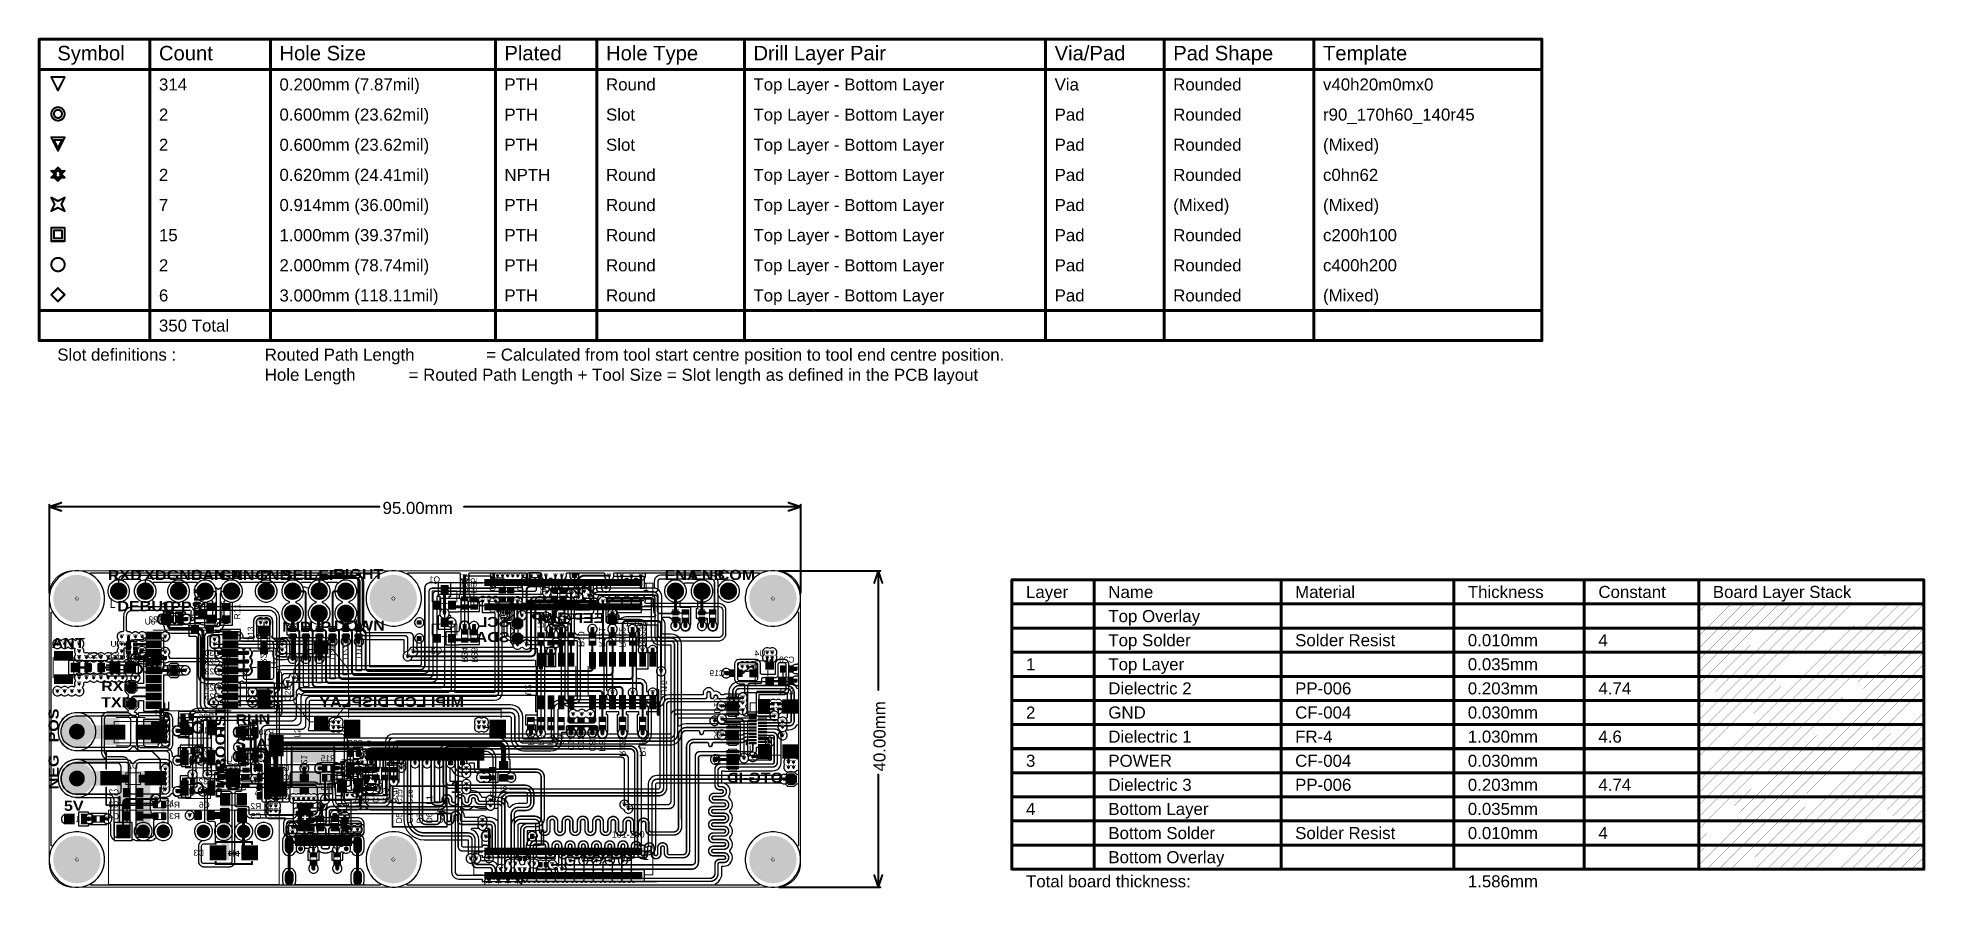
# Model space of a CAD drawing. Header units: inches. Extents: x -5 to 234, y -4 to 104.
import ezdxf

# ---------------------------------------------------------------- set-up
doc = ezdxf.new("R2010")
doc.units = ezdxf.units.IN
for name, color, linetype in [('Board Outline', 216, 'Continuous'), ('Bottom Layer', 5, 'Continuous'), ('Bottom Overlay', 54, 'Continuous'), ('Bottom Paste', 16, 'Continuous'), ('Bottom Solder', 6, 'Continuous'), ('Dimension', 6, 'Continuous'), ('Drill Drawing', 1, 'Continuous'), ('GND', 16, 'Continuous'), ('Multi-Layer', 9, 'Continuous'), ('Pad Holes', 156, 'Continuous'), ('POWER', 76, 'Continuous'), ('Top Layer', 1, 'Continuous'), ('Top Overlay', 2, 'Continuous'), ('Top Paste', 8, 'Continuous'), ('Top Solder', 216, 'Continuous'), ('Via Holes', 16, 'Continuous')]:
    doc.layers.add(name, color=color, linetype=linetype)
doc.styles.add('Arial', font='', dxfattribs={"height": 0.2})
doc.styles.add('Arial Black_Bold', font='', dxfattribs={"height": 0.2})
doc.styles.get('Arial').set_extended_font_data('Arial')
doc.styles.get('Arial Black_Bold').set_extended_font_data('Arial Black', bold=True)

msp = doc.modelspace()

# ---------------------------------------------------------------- texts
at = {"layer": 'Bottom Overlay', "text_generation_flag": 2}
for s, height, style, p in [('Q1', 0.762, 'Arial', (45.92, 35.03)), ('EEP-nWP', 1.27, 'Arial Black_Bold', (66.7, 29.9)), ('R22', 0.762, 'Arial', (11.01, 30)), ('D4', 0.762, 'Arial', (19.21, 29.77)), ('SDA', 1.27, 'Arial Black_Bold', (54.7, 27.49)), ('SCL', 1.27, 'Arial Black_Bold', (54.7, 29.4)), ('C30', 0.762, 'Arial', (18.11, 25.73)), ('Q2', 0.762, 'Arial', (46.18, 26.04)), ('U4', 0.762, 'Arial', (87.04, 25.68)), ('VCC-RF', 1.27, 'Arial Black_Bold', (11.26, 23.42)), ('C27', 0.762, 'Arial', (8.09, 25.03)), ('R23', 0.762, 'Arial', (18.11, 23.41)), ('C29', 0.762, 'Arial', (18.11, 24.57)), ('C19', 0.762, 'Arial', (81.93, 23.19)), ('C20', 0.762, 'Arial', (90.74, 24.9)), ('R24', 0.762, 'Arial', (18.11, 21.37)), ('D11', 0.762, 'Arial', (90.62, 20.87)), ('R25', 0.762, 'Arial', (18.11, 20.24)), ('MIPI LCD DISPLAY', 1.27, 'Arial Black_Bold', (48.93, 19.3)), ('D1', 0.762, 'Arial', (11.08, 18.19)), ('D15', 0.762, 'Arial', (17.32, 15.95)), ('R26', 0.762, 'Arial', (17.35, 17.68)), ('R30', 0.762, 'Arial', (24.94, 15.72)), ('D2', 0.762, 'Arial', (7.73, 11.5)), ('R29', 0.762, 'Arial', (17.33, 13.31)), ('D17', 0.762, 'Arial', (17.34, 12.12)), ('U8', 0.762, 'Arial', (19.7, 12.31)), ('R31', 0.762, 'Arial', (24.94, 12.65)), ('C34', 0.762, 'Arial', (26.89, 11.21)), ('R15', 0.762, 'Arial', (32.75, 12.42)), ('R32', 0.762, 'Arial', (17.33, 9.51)), ('C35', 0.762, 'Arial', (26.89, 10.01)), ('C33', 0.762, 'Arial', (26.89, 8.81)), ('R16', 0.762, 'Arial', (32.75, 8.78)), ('OTG-ID', 1.27, 'Arial Black_Bold', (89.29, 9.71)), ('C3', 0.762, 'Arial', (5.34, 6.6)), ('C2', 0.762, 'Arial', (5.34, 8.1)), ('R4', 0.762, 'Arial', (13.02, 6.56)), ('D18', 0.762, 'Arial', (17.23, 8.23)), ('C6', 0.762, 'Arial', (16.79, 6.55)), ('C32', 0.762, 'Arial', (26.89, 7.6)), ('R1', 0.762, 'Arial', (1.19, 4.74)), ('C4', 0.762, 'Arial', (5.34, 5.1)), ('R3', 0.762, 'Arial', (13.02, 5.12)), ('R2', 0.762, 'Arial', (23.3, 6.38)), ('C5', 0.762, 'Arial', (23.34, 5.14)), ('D3', 0.762, 'Arial', (16.09, 0.48))]:
    msp.add_text(s, height=height, dxfattribs=dict(at, style=style)).set_placement(p)
at = {"layer": 'Bottom Overlay', "style": 'Arial', "text_generation_flag": 2}
for s, p in [('R33', (48.64, 33.67)), ('R35', (49.8, 33.67)), ('C8', (52.17, 33.91)), ('C7', (55.65, 33.91)), ('R28', (58.57, 32.67)), ('R27', (62.46, 32.67)), ('C10', (52.17, 31.18)), ('C9', (55.63, 31.78)), ('C11', (59.57, 29.28)), ('C12', (60.85, 29.24)), ('R8', (58.27, 29.27)), ('R10', (63.4, 26.89)), ('R121', (66.03, 26.85)), ('R122', (68.6, 26.83)), ('R123', (71.13, 26.85)), ('R21', (23.25, 24.66)), ('D23', (26.8, 25.3)), ('D14', (28.56, 25.43)), ('D21', (30.25, 25.55)), ('D20', (31.94, 25.3)), ('D22', (33.6, 25.3)), ('D19', (35.26, 25.43)), ('R34', (48.64, 24.89)), ('R36', (49.89, 24.89)), ('U2', (56.7, 20.78)), ('U16', (73.86, 20.71)), ('D10', (80.6, 18.46)), ('R5', (57.02, 14.42)), ('R6', (58.29, 14.42)), ('R7', (59.46, 14.42)), ('R9', (60.76, 14.42)), ('C14', (62.1, 13.78)), ('C13', (63.35, 13.78)), ('C80', (64.8, 13.65)), ('R37', (66.04, 13.65)), ('R125', (68.61, 13.02)), ('R124', (71.14, 13.02)), ('D8', (80.6, 15.13)), ('C21', (28.37, 11.28)), ('D9', (80.6, 12.01)), ('FB1', (34.91, 7.14)), ('C24', (36.16, 7.14)), ('C25', (37.41, 7.14)), ('R19', (38.65, 7.14)), ('R20', (39.9, 7.14)), ('R17', (52.22, 7.41)), ('C22', (53.57, 7.41)), ('R12', (30.04, 4.36)), ('R13', (29.46, 1.38)), ('R14', (32.51, 1.34))]:
    msp.add_text(s, height=0.762, rotation=270, dxfattribs=at).set_placement(p)
at = {"layer": 'Dimension', "style": 'Arial'}
for s, height, p in [('95.00mm', 1.524, (38.64, 43.69)), ('Layer', 1.524, (120, 33.07)), ('Name', 1.524, (130.41, 33.07)), ('Material', 1.524, (154.03, 33.07)), ('Thickness', 1.524, (175.86, 33.07)), ('Constant', 1.524, (192.37, 33.07)), ('Board Layer Stack', 1.524, (206.84, 33.07)), ('Top Overlay', 1.524, (130.41, 30.02)), ('Top Solder', 1.524, (130.41, 26.97)), ('Solder Resist', 1.524, (154.03, 26.97)), ('0.010mm', 1.524, (175.86, 26.97)), ('4', 1.52, (192.37, 26.97)), ('1', 1.52, (120, 23.93)), ('Top Layer', 1.524, (130.41, 23.93)), ('0.035mm', 1.524, (175.86, 23.93)), ('Dielectric 2', 1.524, (130.41, 20.88)), ('PP-006', 1.524, (154.03, 20.88)), ('0.203mm', 1.524, (175.86, 20.88)), ('4.74', 1.524, (192.37, 20.88)), ('2', 1.52, (120, 17.83)), ('GND', 1.524, (130.41, 17.83)), ('CF-004', 1.524, (154.03, 17.83)), ('0.030mm', 1.524, (175.86, 17.83)), ('Dielectric 1', 1.524, (130.41, 14.78)), ('FR-4', 1.524, (154.03, 14.78)), ('1.030mm', 1.524, (175.86, 14.78)), ('4.6', 1.524, (192.37, 14.78)), ('3', 1.52, (120, 11.73)), ('POWER', 1.524, (130.41, 11.73)), ('CF-004', 1.524, (154.03, 11.73)), ('0.030mm', 1.524, (175.86, 11.73)), ('Dielectric 3', 1.524, (130.41, 8.69)), ('PP-006', 1.524, (154.03, 8.69)), ('0.203mm', 1.524, (175.86, 8.69)), ('4.74', 1.524, (192.37, 8.69)), ('4', 1.52, (120, 5.64)), ('Bottom Layer', 1.524, (130.41, 5.64)), ('0.035mm', 1.524, (175.86, 5.64)), ('Bottom Solder', 1.524, (130.41, 2.59)), ('Solder Resist', 1.524, (154.03, 2.59)), ('0.010mm', 1.524, (175.86, 2.59)), ('4', 1.52, (192.37, 2.59)), ('Bottom Overlay', 1.524, (130.41, -0.46)), ('Total board thickness:', 1.524, (120, -3.51)), ('1.586mm', 1.524, (175.86, -3.51))]:
    msp.add_text(s, height=height, dxfattribs=at).set_placement(p)
msp.add_text('40.00mm', height=1.524, rotation=90, dxfattribs=at).set_placement((102.23, 11.14))
at = {"layer": 'Drill Drawing', "style": 'Arial'}
for s, height, p in [('Symbol', 1.829, (-2.48, 101.04)), ('Count', 1.829, (10.37, 101.04)), ('Hole Size', 1.829, (25.61, 101.04)), ('Plated', 1.829, (54.05, 101.04)), ('Hole Type', 1.829, (66.9, 101.04)), ('Drill Layer Pair', 1.8288, (85.54, 101.04)), ('Via/Pad', 1.829, (123.62, 101.04)), ('Pad Shape', 1.829, (138.61, 101.04)), ('Template', 1.829, (157.55, 101.04)), ('314', 1.524, (10.37, 97.23)), ('0.200mm (7.87mil)', 1.524, (25.61, 97.23)), ('PTH', 1.524, (54.05, 97.23)), ('Round', 1.524, (66.9, 97.23)), ('Top Layer - Bottom Layer', 1.524, (85.54, 97.23)), ('Via', 1.524, (123.62, 97.23)), ('Rounded', 1.524, (138.61, 97.23)), ('v40h20m0mx0', 1.524, (157.55, 97.23)), ('2', 1.52, (10.37, 93.42)), ('0.600mm (23.62mil)', 1.524, (25.61, 93.42)), ('PTH', 1.524, (54.05, 93.42)), ('Slot', 1.524, (66.9, 93.42)), ('Top Layer - Bottom Layer', 1.524, (85.54, 93.42)), ('Pad', 1.524, (123.62, 93.42)), ('Rounded', 1.524, (138.61, 93.42)), ('r90_170h60_140r45', 1.524, (157.55, 93.42)), ('2', 1.52, (10.37, 89.61)), ('0.600mm (23.62mil)', 1.524, (25.61, 89.61)), ('PTH', 1.524, (54.05, 89.61)), ('Slot', 1.524, (66.9, 89.61)), ('Top Layer - Bottom Layer', 1.524, (85.54, 89.61)), ('Pad', 1.524, (123.62, 89.61)), ('Rounded', 1.524, (138.61, 89.61)), ('(Mixed)', 1.524, (157.55, 89.61)), ('2', 1.52, (10.37, 85.8)), ('0.620mm (24.41mil)', 1.524, (25.61, 85.8)), ('NPTH', 1.524, (54.05, 85.8)), ('Round', 1.524, (66.9, 85.8)), ('Top Layer - Bottom Layer', 1.524, (85.54, 85.8)), ('Pad', 1.524, (123.62, 85.8)), ('Rounded', 1.524, (138.61, 85.8)), ('c0hn62', 1.524, (157.55, 85.8)), ('0.914mm (36.00mil)', 1.524, (25.61, 81.99)), ('Round', 1.524, (66.9, 81.99)), ('Pad', 1.524, (123.62, 81.99)), ('(Mixed)', 1.524, (138.61, 81.99)), ('(Mixed)', 1.524, (157.55, 81.99)), ('7', 1.52, (10.37, 81.99)), ('PTH', 1.524, (54.05, 81.99)), ('Top Layer - Bottom Layer', 1.524, (85.54, 81.99)), ('15', 1.524, (10.37, 78.18)), ('1.000mm (39.37mil)', 1.524, (25.61, 78.18)), ('PTH', 1.524, (54.05, 78.18)), ('Round', 1.524, (66.9, 78.18)), ('Top Layer - Bottom Layer', 1.524, (85.54, 78.18)), ('Pad', 1.524, (123.62, 78.18)), ('Rounded', 1.524, (138.61, 78.18)), ('c200h100', 1.524, (157.55, 78.18)), ('2', 1.52, (10.37, 74.37)), ('2.000mm (78.74mil)', 1.524, (25.61, 74.37)), ('PTH', 1.524, (54.05, 74.37)), ('Round', 1.524, (66.9, 74.37)), ('Top Layer - Bottom Layer', 1.524, (85.54, 74.37)), ('Pad', 1.524, (123.62, 74.37)), ('Rounded', 1.524, (138.61, 74.37)), ('c400h200', 1.524, (157.55, 74.37)), ('6', 1.52, (10.37, 70.56)), ('3.000mm (118.11mil)', 1.524, (25.61, 70.56)), ('PTH', 1.524, (54.05, 70.56)), ('Round', 1.524, (66.9, 70.56)), ('Top Layer - Bottom Layer', 1.524, (85.54, 70.56)), ('Pad', 1.524, (123.62, 70.56)), ('Rounded', 1.524, (138.61, 70.56)), ('(Mixed)', 1.524, (157.55, 70.56)), ('350 Total', 1.524, (10.37, 66.75)), ('Slot definitions :', 1.524, (-2.48, 63.07)), ('Routed Path Length', 1.524, (23.75, 63.07)), ('= Calculated from tool start centre position to tool end centre position.', 1.524, (51.76, 63.07)), ('Hole Length', 1.524, (23.75, 60.53)), (' = Routed Path Length + Tool Size = Slot length as defined in the PCB layout', 1.524, (41.35, 60.53))]:
    msp.add_text(s, height=height, dxfattribs=at).set_placement(p)
at = {"layer": 'Top Overlay'}
for s, height, style, p in [('RXD', 1.27, 'Arial Black_Bold', (3.91, 35.33)), ('TXD', 1.27, 'Arial Black_Bold', (7.27, 35.33)), ('GND', 1.27, 'Arial Black_Bold', (11.36, 35.34)), ('CAN-N', 1.27, 'Arial Black_Bold', (14.41, 35.35)), ('CAN-P', 1.27, 'Arial Black_Bold', (18.05, 35.34)), ('GND', 1.27, 'Arial Black_Bold', (22.56, 35.34)), ('SEL', 1.27, 'Arial Black_Bold', (25.91, 35.34)), ('LEFT', 1.27, 'Arial Black_Bold', (29.27, 35.35)), ('RIGHT', 1.27, 'Arial Black_Bold', (32.43, 35.47)), ('ENA', 1.27, 'Arial Black_Bold', (74.31, 35.33)), ('ENB', 1.27, 'Arial Black_Bold', (77.66, 35.33)), ('COM', 1.27, 'Arial Black_Bold', (81.02, 35.35)), ('DEBUG', 1.27, 'Arial Black_Bold', (5.12, 31.4)), ('1PPS', 1.27, 'Arial Black_Bold', (10.66, 31.34)), ('U6', 0.762, 'Arial', (8.57, 29.71)), ('MID', 1.27, 'Arial Black_Bold', (25.96, 28.82)), ('UP', 1.27, 'Arial Black_Bold', (29.32, 28.83)), ('DOWN', 1.27, 'Arial Black_Bold', (32.5, 28.95)), ('1-100', 0.813, 'Arial', (69.28, 29.48)), ('U7', 0.762, 'Arial', (4.24, 26.89)), ('C26', 0.762, 'Arial', (1.3, 25.45)), ('L3', 0.762, 'Arial', (4.2, 25.47)), ('RXD', 1.27, 'Arial Black_Bold', (3.06, 21.29)), ('TXD', 1.27, 'Arial Black_Bold', (3.06, 19.26)), ('RUN', 1.27, 'Arial Black_Bold', (20.05, 17.1)), ('STAT', 1.27, 'Arial Black_Bold', (20.03, 14.02)), ('C23', 0.762, 'Arial', (34.15, 14.36)), ('R18', 0.762, 'Arial', (36.69, 8.92)), ('U5', 0.762, 'Arial', (36.71, 10.57)), ('1', 1.52, 'Arial Black_Bold', (47.24, 8.42)), ('5V', 1.27, 'Arial Black_Bold', (-1.64, 6.16)), ('C1', 0.762, 'Arial', (11.03, 6.75)), ('1', 1.52, 'Arial Black_Bold', (35.08, 6.62)), ('101-200', 0.813, 'Arial', (67.61, 2.77))]:
    msp.add_text(s, height=height, dxfattribs=dict(at, style=style)).set_placement(p)
for s, height, rotation, style, p in [('TRM', 1.27, 90, 'Arial Black_Bold', (16.07, 29.88)), ('R11', 0.762, 90, 'Arial', (20.64, 30.37)), ('D13', 0.762, 90, 'Arial', (22.35, 27.52)), ('ANT', 1.27, 360, 'Arial Black_Bold', (-3.19, 26.76)), ('C28', 0.762, 90, 'Arial', (27.03, 20.01)), ('FUSE', 1.27, 90, 'Arial Black_Bold', (11.7, 14.61)), ('RST', 1.27, 90, 'Arial Black_Bold', (18.79, 15.37)), ('POS', 1.27, 90, 'Arial Black_Bold', (-2.32, 14.8)), ('BOOT', 1.27, 90, 'Arial Black_Bold', (18.79, 11.37)), ('L2', 0.762, 90, 'Arial', (28.25, 15.43)), ('NEG', 1.27, 90, 'Arial Black_Bold', (-2.32, 8.88)), ('PWR', 1.27, 90, 'Arial Black_Bold', (18.8, 7.75)), ('D12', 0.762, 90, 'Arial', (23.33, 8.06)), ('C15', 0.762, 90, 'Arial', (41.14, 6.94)), ('C16', 0.762, 90, 'Arial', (42.44, 6.94)), ('L1', 0.762, 90, 'Arial', (44.95, 6.94)), ('D5', 0.762, 90, 'Arial', (41.12, 4.58)), ('C17', 0.762, 90, 'Arial', (42.47, 4.58)), ('D7', 0.762, 90, 'Arial', (43.73, 4.58)), ('D6', 0.762, 90, 'Arial', (44.94, 4.58)), ('C18', 0.762, 90, 'Arial', (46.3, 4.58))]:
    msp.add_text(s, height=height, rotation=rotation, dxfattribs=dict(at, style=style)).set_placement(p)

# ---------------------------------------------------------------- blocks, each defined once
blk = doc.blocks.new('0_5___T____P___1')
at = {"layer": 'Bottom Layer'}
h = blk.add_hatch(color=5, dxfattribs=at)
edge = h.paths.add_edge_path()
edge.add_arc((0, 0), 1, 0, 360)
at = {"layer": 'Bottom Solder'}
h = blk.add_hatch(color=6, dxfattribs=at)
edge = h.paths.add_edge_path()
edge.add_arc((0, 0), 1.1, 0, 360)
at = {"layer": 'GND'}
h = blk.add_hatch(color=16, dxfattribs=at)
edge = h.paths.add_edge_path()
edge.add_arc((0, 0), 1, 0, 360)
at = {"layer": 'Multi-Layer'}
h = blk.add_hatch(color=9, dxfattribs=at)
edge = h.paths.add_edge_path()
edge.add_arc((0, 0), 1, 0, 360)
at = {"layer": 'Pad Holes'}
h = blk.add_hatch(color=7, dxfattribs=at)
edge = h.paths.add_edge_path()
edge.add_arc((0, 0), 0.5, 0, 360)
at = {"layer": 'POWER'}
h = blk.add_hatch(color=76, dxfattribs=at)
edge = h.paths.add_edge_path()
edge.add_arc((0, 0), 1, 0, 360)
at = {"layer": 'Top Layer'}
h = blk.add_hatch(color=1, dxfattribs=at)
edge = h.paths.add_edge_path()
edge.add_arc((0, 0), 1, 0, 360)
at = {"layer": 'Top Solder'}
h = blk.add_hatch(color=216, dxfattribs=at)
edge = h.paths.add_edge_path()
edge.add_arc((0, 0), 1.1, 0, 360)
blk = doc.blocks.new('0_5___T____P___2')
at = {"layer": 'Bottom Layer'}
h = blk.add_hatch(color=5, dxfattribs=at)
edge = h.paths.add_edge_path()
edge.add_arc((0, 0), 1, 0, 360)
at = {"layer": 'Bottom Solder'}
h = blk.add_hatch(color=6, dxfattribs=at)
edge = h.paths.add_edge_path()
edge.add_arc((0, 0), 1.1, 0, 360)
at = {"layer": 'GND'}
h = blk.add_hatch(color=16, dxfattribs=at)
edge = h.paths.add_edge_path()
edge.add_arc((0, 0), 1, 0, 360)
at = {"layer": 'Multi-Layer'}
h = blk.add_hatch(color=9, dxfattribs=at)
edge = h.paths.add_edge_path()
edge.add_arc((0, 0), 1, 0, 360)
at = {"layer": 'Pad Holes'}
h = blk.add_hatch(color=7, dxfattribs=at)
edge = h.paths.add_edge_path()
edge.add_arc((0, 0), 0.5, 0, 360)
at = {"layer": 'POWER'}
h = blk.add_hatch(color=76, dxfattribs=at)
edge = h.paths.add_edge_path()
edge.add_arc((0, 0), 1, 0, 360)
at = {"layer": 'Top Layer'}
h = blk.add_hatch(color=1, dxfattribs=at)
edge = h.paths.add_edge_path()
edge.add_arc((0, 0), 1, 0, 360)
at = {"layer": 'Top Solder'}
h = blk.add_hatch(color=216, dxfattribs=at)
edge = h.paths.add_edge_path()
edge.add_arc((0, 0), 1.1, 0, 360)
blk = doc.blocks.new('0_5___T____P___3')
at = {"layer": 'Bottom Layer'}
h = blk.add_hatch(color=5, dxfattribs=at)
edge = h.paths.add_edge_path()
edge.add_arc((0, 0), 1, 0, 360)
at = {"layer": 'Bottom Solder'}
h = blk.add_hatch(color=6, dxfattribs=at)
edge = h.paths.add_edge_path()
edge.add_arc((0, 0), 1.1, 0, 360)
at = {"layer": 'GND'}
h = blk.add_hatch(color=16, dxfattribs=at)
edge = h.paths.add_edge_path()
edge.add_arc((0, 0), 1, 0, 360)
at = {"layer": 'Multi-Layer'}
h = blk.add_hatch(color=9, dxfattribs=at)
edge = h.paths.add_edge_path()
edge.add_arc((0, 0), 1, 0, 360)
at = {"layer": 'Pad Holes'}
h = blk.add_hatch(color=7, dxfattribs=at)
edge = h.paths.add_edge_path()
edge.add_arc((0, 0), 0.5, 0, 360)
at = {"layer": 'POWER'}
h = blk.add_hatch(color=76, dxfattribs=at)
edge = h.paths.add_edge_path()
edge.add_arc((0, 0), 1, 0, 360)
at = {"layer": 'Top Layer'}
h = blk.add_hatch(color=1, dxfattribs=at)
edge = h.paths.add_edge_path()
edge.add_arc((0, 0), 1, 0, 360)
at = {"layer": 'Top Solder'}
h = blk.add_hatch(color=216, dxfattribs=at)
edge = h.paths.add_edge_path()
edge.add_arc((0, 0), 1.1, 0, 360)
blk = doc.blocks.new('R___0402_B_4')
at = {"layer": 'Bottom Layer'}
for points in [[(-0.24, 0.32), (-0.24, -0.32), (-0.7, -0.32), (-0.7, 0.32)], [(0.7, 0.32), (0.7, -0.32), (0.24, -0.32), (0.24, 0.32)]]:
    blk.add_hatch(color=5, dxfattribs=at).paths.add_polyline_path(points)
at = {"layer": 'Bottom Paste'}
for points in [[(-0.24, 0.32), (-0.24, -0.32), (-0.7, -0.32), (-0.7, 0.32)], [(0.7, 0.32), (0.7, -0.32), (0.24, -0.32), (0.24, 0.32)]]:
    blk.add_hatch(color=16, dxfattribs=at).paths.add_polyline_path(points)
at = {"layer": 'Bottom Solder'}
for points in [[(-0.19, 0.37), (-0.19, -0.37), (-0.75, -0.37), (-0.75, 0.37)], [(0.75, 0.37), (0.75, -0.37), (0.19, -0.37), (0.19, 0.37)]]:
    blk.add_hatch(color=6, dxfattribs=at).paths.add_polyline_path(points)
at = {"layer": 'Bottom Overlay'}
for points, const_width in [([(-0.79, -0.41), (-0.79, 0.41)], 0.127), ([(0.79, 0.41), (-0.79, 0.41)], 0.127), ([(0.81, 0.43), (-0.81, 0.43)], 0.00323), ([(0.79, -0.41), (0.79, 0.41)], 0.127), ([(0.79, -0.41), (-0.79, -0.41)], 0.127)]:
    blk.add_lwpolyline(points, dxfattribs=dict(at, const_width=const_width))
for points, const_width in [([(-0.82, 0.41, 1), (-0.76, 0.41, 1)], 0.0635), ([(-0.82, 0.41, 1), (-0.76, 0.41, 1)], 0.0635), ([(-0.81, 0.43, 1), (-0.81, 0.43, 1)], 0.00161), ([(0.76, 0.41, 1), (0.82, 0.41, 1)], 0.0635), ([(0.76, 0.41, 1), (0.82, 0.41, 1)], 0.0635), ([(0.81, 0.43, 1), (0.81, 0.43, 1)], 0.00161), ([(-0.82, -0.41, 1), (-0.76, -0.41, 1)], 0.0635), ([(-0.82, -0.41, 1), (-0.76, -0.41, 1)], 0.0635), ([(0.76, -0.41, 1), (0.82, -0.41, 1)], 0.0635), ([(0.76, -0.41, 1), (0.82, -0.41, 1)], 0.0635)]:
    blk.add_lwpolyline(points, format="xyb", close=True, dxfattribs=dict(at, const_width=const_width))
blk = doc.blocks.new('R___0402_B_5')
at = {"layer": 'Bottom Layer'}
for points in [[(-0.24, 0.32), (-0.24, -0.32), (-0.7, -0.32), (-0.7, 0.32)], [(0.7, 0.32), (0.7, -0.32), (0.24, -0.32), (0.24, 0.32)]]:
    blk.add_hatch(color=5, dxfattribs=at).paths.add_polyline_path(points)
at = {"layer": 'Bottom Paste'}
for points in [[(-0.24, 0.32), (-0.24, -0.32), (-0.7, -0.32), (-0.7, 0.32)], [(0.7, 0.32), (0.7, -0.32), (0.24, -0.32), (0.24, 0.32)]]:
    blk.add_hatch(color=16, dxfattribs=at).paths.add_polyline_path(points)
at = {"layer": 'Bottom Solder'}
for points in [[(-0.19, 0.37), (-0.19, -0.37), (-0.75, -0.37), (-0.75, 0.37)], [(0.75, 0.37), (0.75, -0.37), (0.19, -0.37), (0.19, 0.37)]]:
    blk.add_hatch(color=6, dxfattribs=at).paths.add_polyline_path(points)
at = {"layer": 'Bottom Overlay'}
for points, const_width in [([(-0.79, -0.41), (-0.79, 0.41)], 0.127), ([(0.79, 0.41), (-0.79, 0.41)], 0.127), ([(0.81, 0.43), (-0.81, 0.43)], 0.00323), ([(0.79, -0.41), (0.79, 0.41)], 0.127), ([(0.79, -0.41), (-0.79, -0.41)], 0.127)]:
    blk.add_lwpolyline(points, dxfattribs=dict(at, const_width=const_width))
for points, const_width in [([(-0.82, 0.41, 1), (-0.76, 0.41, 1)], 0.0635), ([(-0.82, 0.41, 1), (-0.76, 0.41, 1)], 0.0635), ([(-0.81, 0.43, 1), (-0.81, 0.43, 1)], 0.00161), ([(0.76, 0.41, 1), (0.82, 0.41, 1)], 0.0635), ([(0.76, 0.41, 1), (0.82, 0.41, 1)], 0.0635), ([(0.81, 0.43, 1), (0.81, 0.43, 1)], 0.00161), ([(-0.82, -0.41, 1), (-0.76, -0.41, 1)], 0.0635), ([(-0.82, -0.41, 1), (-0.76, -0.41, 1)], 0.0635), ([(0.76, -0.41, 1), (0.82, -0.41, 1)], 0.0635), ([(0.76, -0.41, 1), (0.82, -0.41, 1)], 0.0635)]:
    blk.add_lwpolyline(points, format="xyb", close=True, dxfattribs=dict(at, const_width=const_width))
blk = doc.blocks.new('DFN1006_2L__B__D____________B_6')
at = {"layer": 'Bottom Layer'}
for points in [[(-0.52, 0.35), (-0.12, 0.35), (-0.12, -0.35), (-0.52, -0.35)], [(0.12, 0.35), (0.52, 0.35), (0.52, -0.35), (0.12, -0.35)]]:
    blk.add_hatch(color=5, dxfattribs=at).paths.add_polyline_path(points)
at = {"layer": 'Bottom Paste'}
for points in [[(-0.52, 0.35), (-0.12, 0.35), (-0.12, -0.35), (-0.52, -0.35)], [(0.12, 0.35), (0.52, 0.35), (0.52, -0.35), (0.12, -0.35)]]:
    blk.add_hatch(color=16, dxfattribs=at).paths.add_polyline_path(points)
at = {"layer": 'Bottom Solder'}
for points in [[(-0.58, 0.4), (-0.07, 0.4), (-0.07, -0.4), (-0.58, -0.4)], [(0.07, 0.4), (0.58, 0.4), (0.58, -0.4), (0.07, -0.4)]]:
    blk.add_hatch(color=6, dxfattribs=at).paths.add_polyline_path(points)
at = {"layer": 'Bottom Overlay', "const_width": 0.127}
for points in [[(-0.78, 0.41), (-0.78, -0.35)], [(-0.53, 0.47), (-0.63, 0.37)], [(-0.63, 0.37), (-0.63, -0.37)], [(-0.53, 0.47), (-0.25, 0.47)], [(0.25, 0.47), (0.53, 0.47)], [(0.53, 0.47), (0.63, 0.37)], [(0.63, 0.37), (0.63, -0.37)], [(0.78, 0.41), (0.78, -0.35)], [(-0.63, -0.37), (-0.53, -0.47)], [(-0.53, -0.47), (-0.5, -0.47)], [(-0.5, -0.47), (-0.25, -0.47)], [(0.25, -0.47), (0.5, -0.47)], [(0.5, -0.47), (0.53, -0.47)], [(0.63, -0.37), (0.53, -0.47)]]:
    blk.add_lwpolyline(points, dxfattribs=at)
at = {"layer": 'Bottom Overlay', "const_width": 0.0635}
for points in [[(-0.81, 0.41, 1), (-0.75, 0.41, 1)], [(-0.66, 0.37, 1), (-0.6, 0.37, 1)], [(-0.66, 0.37, 1), (-0.6, 0.37, 1)], [(-0.56, 0.47, 1), (-0.5, 0.47, 1)], [(-0.56, 0.47, 1), (-0.5, 0.47, 1)], [(-0.29, 0.47, 1), (-0.22, 0.47, 1)], [(0.22, 0.47, 1), (0.29, 0.47, 1)], [(0.5, 0.47, 1), (0.56, 0.47, 1)], [(0.5, 0.47, 1), (0.56, 0.47, 1)], [(0.6, 0.37, 1), (0.66, 0.37, 1)], [(0.6, 0.37, 1), (0.66, 0.37, 1)], [(0.75, 0.41, 1), (0.81, 0.41, 1)], [(-0.81, -0.35, 1), (-0.75, -0.35, 1)], [(-0.66, -0.37, 1), (-0.6, -0.37, 1)], [(-0.66, -0.37, 1), (-0.6, -0.37, 1)], [(-0.56, -0.47, 1), (-0.5, -0.47, 1)], [(-0.56, -0.47, 1), (-0.5, -0.47, 1)], [(-0.53, -0.47, 1), (-0.47, -0.47, 1)], [(-0.53, -0.47, 1), (-0.47, -0.47, 1)], [(-0.29, -0.47, 1), (-0.22, -0.47, 1)], [(0.22, -0.47, 1), (0.29, -0.47, 1)], [(0.47, -0.47, 1), (0.53, -0.47, 1)], [(0.47, -0.47, 1), (0.53, -0.47, 1)], [(0.5, -0.47, 1), (0.56, -0.47, 1)], [(0.5, -0.47, 1), (0.56, -0.47, 1)], [(0.6, -0.37, 1), (0.66, -0.37, 1)], [(0.6, -0.37, 1), (0.66, -0.37, 1)], [(0.75, -0.35, 1), (0.81, -0.35, 1)]]:
    blk.add_lwpolyline(points, format="xyb", close=True, dxfattribs=at)
blk = doc.blocks.new('DFN1006_2L__B__D____________B_7')
at = {"layer": 'Bottom Layer'}
for points in [[(-0.52, 0.35), (-0.12, 0.35), (-0.12, -0.35), (-0.52, -0.35)], [(0.12, 0.35), (0.52, 0.35), (0.52, -0.35), (0.12, -0.35)]]:
    blk.add_hatch(color=5, dxfattribs=at).paths.add_polyline_path(points)
at = {"layer": 'Bottom Paste'}
for points in [[(-0.52, 0.35), (-0.12, 0.35), (-0.12, -0.35), (-0.52, -0.35)], [(0.12, 0.35), (0.52, 0.35), (0.52, -0.35), (0.12, -0.35)]]:
    blk.add_hatch(color=16, dxfattribs=at).paths.add_polyline_path(points)
at = {"layer": 'Bottom Solder'}
for points in [[(-0.58, 0.4), (-0.07, 0.4), (-0.07, -0.4), (-0.58, -0.4)], [(0.07, 0.4), (0.58, 0.4), (0.58, -0.4), (0.07, -0.4)]]:
    blk.add_hatch(color=6, dxfattribs=at).paths.add_polyline_path(points)
at = {"layer": 'Bottom Overlay', "const_width": 0.127}
for points in [[(-0.78, 0.41), (-0.78, -0.35)], [(-0.53, 0.47), (-0.63, 0.37)], [(-0.63, 0.37), (-0.63, -0.37)], [(-0.53, 0.47), (-0.25, 0.47)], [(0.25, 0.47), (0.53, 0.47)], [(0.53, 0.47), (0.63, 0.37)], [(0.63, 0.37), (0.63, -0.37)], [(0.78, 0.41), (0.78, -0.35)], [(-0.63, -0.37), (-0.53, -0.47)], [(-0.53, -0.47), (-0.5, -0.47)], [(-0.5, -0.47), (-0.25, -0.47)], [(0.25, -0.47), (0.5, -0.47)], [(0.5, -0.47), (0.53, -0.47)], [(0.63, -0.37), (0.53, -0.47)]]:
    blk.add_lwpolyline(points, dxfattribs=at)
at = {"layer": 'Bottom Overlay', "const_width": 0.0635}
for points in [[(-0.81, 0.41, 1), (-0.75, 0.41, 1)], [(-0.66, 0.37, 1), (-0.6, 0.37, 1)], [(-0.66, 0.37, 1), (-0.6, 0.37, 1)], [(-0.56, 0.47, 1), (-0.5, 0.47, 1)], [(-0.56, 0.47, 1), (-0.5, 0.47, 1)], [(-0.29, 0.47, 1), (-0.22, 0.47, 1)], [(0.22, 0.47, 1), (0.29, 0.47, 1)], [(0.5, 0.47, 1), (0.56, 0.47, 1)], [(0.5, 0.47, 1), (0.56, 0.47, 1)], [(0.6, 0.37, 1), (0.66, 0.37, 1)], [(0.6, 0.37, 1), (0.66, 0.37, 1)], [(0.75, 0.41, 1), (0.81, 0.41, 1)], [(-0.81, -0.35, 1), (-0.75, -0.35, 1)], [(-0.66, -0.37, 1), (-0.6, -0.37, 1)], [(-0.66, -0.37, 1), (-0.6, -0.37, 1)], [(-0.56, -0.47, 1), (-0.5, -0.47, 1)], [(-0.56, -0.47, 1), (-0.5, -0.47, 1)], [(-0.53, -0.47, 1), (-0.47, -0.47, 1)], [(-0.53, -0.47, 1), (-0.47, -0.47, 1)], [(-0.29, -0.47, 1), (-0.22, -0.47, 1)], [(0.22, -0.47, 1), (0.29, -0.47, 1)], [(0.47, -0.47, 1), (0.53, -0.47, 1)], [(0.47, -0.47, 1), (0.53, -0.47, 1)], [(0.5, -0.47, 1), (0.56, -0.47, 1)], [(0.5, -0.47, 1), (0.56, -0.47, 1)], [(0.6, -0.37, 1), (0.66, -0.37, 1)], [(0.6, -0.37, 1), (0.66, -0.37, 1)], [(0.75, -0.35, 1), (0.81, -0.35, 1)]]:
    blk.add_lwpolyline(points, format="xyb", close=True, dxfattribs=at)
blk = doc.blocks.new('DF40C_100DS_0_4V_51__8')
at = {"layer": 'Top Layer'}
for points in [[(-19.7, 0.35), (-19.5, 0.35), (-19.5, -0.35), (-19.7, -0.35)], [(-19.3, 0.35), (-19.1, 0.35), (-19.1, -0.35), (-19.3, -0.35)], [(-18.9, 0.35), (-18.7, 0.35), (-18.7, -0.35), (-18.9, -0.35)], [(-18.5, 0.35), (-18.3, 0.35), (-18.3, -0.35), (-18.5, -0.35)], [(-18.1, 0.35), (-17.9, 0.35), (-17.9, -0.35), (-18.1, -0.35)], [(-17.7, 0.35), (-17.5, 0.35), (-17.5, -0.35), (-17.7, -0.35)], [(-17.3, 0.35), (-17.1, 0.35), (-17.1, -0.35), (-17.3, -0.35)], [(-16.9, 0.35), (-16.7, 0.35), (-16.7, -0.35), (-16.9, -0.35)], [(-16.5, 0.35), (-16.3, 0.35), (-16.3, -0.35), (-16.5, -0.35)], [(-16.1, 0.35), (-15.9, 0.35), (-15.9, -0.35), (-16.1, -0.35)], [(-15.7, 0.35), (-15.5, 0.35), (-15.5, -0.35), (-15.7, -0.35)], [(-15.3, 0.35), (-15.1, 0.35), (-15.1, -0.35), (-15.3, -0.35)], [(-14.9, 0.35), (-14.7, 0.35), (-14.7, -0.35), (-14.9, -0.35)], [(-14.5, 0.35), (-14.3, 0.35), (-14.3, -0.35), (-14.5, -0.35)], [(-14.1, 0.35), (-13.9, 0.35), (-13.9, -0.35), (-14.1, -0.35)], [(-13.7, 0.35), (-13.5, 0.35), (-13.5, -0.35), (-13.7, -0.35)], [(-13.3, 0.35), (-13.1, 0.35), (-13.1, -0.35), (-13.3, -0.35)], [(-12.9, 0.35), (-12.7, 0.35), (-12.7, -0.35), (-12.9, -0.35)], [(-12.5, 0.35), (-12.3, 0.35), (-12.3, -0.35), (-12.5, -0.35)], [(-12.1, 0.35), (-11.9, 0.35), (-11.9, -0.35), (-12.1, -0.35)], [(-11.7, 0.35), (-11.5, 0.35), (-11.5, -0.35), (-11.7, -0.35)], [(-11.3, 0.35), (-11.1, 0.35), (-11.1, -0.35), (-11.3, -0.35)], [(-10.9, 0.35), (-10.7, 0.35), (-10.7, -0.35), (-10.9, -0.35)], [(-10.5, 0.35), (-10.3, 0.35), (-10.3, -0.35), (-10.5, -0.35)], [(-10.1, 0.35), (-9.9, 0.35), (-9.9, -0.35), (-10.1, -0.35)], [(-9.7, 0.35), (-9.5, 0.35), (-9.5, -0.35), (-9.7, -0.35)], [(-9.3, 0.35), (-9.1, 0.35), (-9.1, -0.35), (-9.3, -0.35)], [(-8.9, 0.35), (-8.7, 0.35), (-8.7, -0.35), (-8.9, -0.35)], [(-8.5, 0.35), (-8.3, 0.35), (-8.3, -0.35), (-8.5, -0.35)], [(-8.1, 0.35), (-7.9, 0.35), (-7.9, -0.35), (-8.1, -0.35)], [(-7.7, 0.35), (-7.5, 0.35), (-7.5, -0.35), (-7.7, -0.35)], [(-7.3, 0.35), (-7.1, 0.35), (-7.1, -0.35), (-7.3, -0.35)], [(-6.9, 0.35), (-6.7, 0.35), (-6.7, -0.35), (-6.9, -0.35)], [(-6.5, 0.35), (-6.3, 0.35), (-6.3, -0.35), (-6.5, -0.35)], [(-6.1, 0.35), (-5.9, 0.35), (-5.9, -0.35), (-6.1, -0.35)], [(-5.7, 0.35), (-5.5, 0.35), (-5.5, -0.35), (-5.7, -0.35)], [(-5.3, 0.35), (-5.1, 0.35), (-5.1, -0.35), (-5.3, -0.35)], [(-4.9, 0.35), (-4.7, 0.35), (-4.7, -0.35), (-4.9, -0.35)], [(-4.5, 0.35), (-4.3, 0.35), (-4.3, -0.35), (-4.5, -0.35)], [(-4.1, 0.35), (-3.9, 0.35), (-3.9, -0.35), (-4.1, -0.35)], [(-3.7, 0.35), (-3.5, 0.35), (-3.5, -0.35), (-3.7, -0.35)], [(-3.3, 0.35), (-3.1, 0.35), (-3.1, -0.35), (-3.3, -0.35)], [(-2.9, 0.35), (-2.7, 0.35), (-2.7, -0.35), (-2.9, -0.35)], [(-2.5, 0.35), (-2.3, 0.35), (-2.3, -0.35), (-2.5, -0.35)], [(-2.1, 0.35), (-1.9, 0.35), (-1.9, -0.35), (-2.1, -0.35)], [(-1.7, 0.35), (-1.5, 0.35), (-1.5, -0.35), (-1.7, -0.35)], [(-1.3, 0.35), (-1.1, 0.35), (-1.1, -0.35), (-1.3, -0.35)], [(-0.9, 0.35), (-0.7, 0.35), (-0.7, -0.35), (-0.9, -0.35)], [(-0.5, 0.35), (-0.3, 0.35), (-0.3, -0.35), (-0.5, -0.35)], [(-0.1, 0.35), (0.1, 0.35), (0.1, -0.35), (-0.1, -0.35)], [(-19.7, -2.73), (-19.5, -2.73), (-19.5, -3.43), (-19.7, -3.43)], [(-19.3, -2.73), (-19.1, -2.73), (-19.1, -3.43), (-19.3, -3.43)], [(-18.9, -2.73), (-18.7, -2.73), (-18.7, -3.43), (-18.9, -3.43)], [(-18.5, -2.73), (-18.3, -2.73), (-18.3, -3.43), (-18.5, -3.43)], [(-18.1, -2.73), (-17.9, -2.73), (-17.9, -3.43), (-18.1, -3.43)], [(-17.7, -2.73), (-17.5, -2.73), (-17.5, -3.43), (-17.7, -3.43)], [(-17.3, -2.73), (-17.1, -2.73), (-17.1, -3.43), (-17.3, -3.43)], [(-16.9, -2.73), (-16.7, -2.73), (-16.7, -3.43), (-16.9, -3.43)], [(-16.5, -2.73), (-16.3, -2.73), (-16.3, -3.43), (-16.5, -3.43)], [(-16.1, -2.73), (-15.9, -2.73), (-15.9, -3.43), (-16.1, -3.43)], [(-15.7, -2.73), (-15.5, -2.73), (-15.5, -3.43), (-15.7, -3.43)], [(-15.3, -2.73), (-15.1, -2.73), (-15.1, -3.43), (-15.3, -3.43)], [(-14.9, -2.73), (-14.7, -2.73), (-14.7, -3.43), (-14.9, -3.43)], [(-14.5, -2.73), (-14.3, -2.73), (-14.3, -3.43), (-14.5, -3.43)], [(-14.1, -2.73), (-13.9, -2.73), (-13.9, -3.43), (-14.1, -3.43)], [(-13.7, -2.73), (-13.5, -2.73), (-13.5, -3.43), (-13.7, -3.43)], [(-13.3, -2.73), (-13.1, -2.73), (-13.1, -3.43), (-13.3, -3.43)], [(-12.9, -2.73), (-12.7, -2.73), (-12.7, -3.43), (-12.9, -3.43)], [(-12.5, -2.73), (-12.3, -2.73), (-12.3, -3.43), (-12.5, -3.43)], [(-12.1, -2.73), (-11.9, -2.73), (-11.9, -3.43), (-12.1, -3.43)], [(-11.7, -2.73), (-11.5, -2.73), (-11.5, -3.43), (-11.7, -3.43)], [(-11.3, -2.73), (-11.1, -2.73), (-11.1, -3.43), (-11.3, -3.43)], [(-10.9, -2.73), (-10.7, -2.73), (-10.7, -3.43), (-10.9, -3.43)], [(-10.5, -2.73), (-10.3, -2.73), (-10.3, -3.43), (-10.5, -3.43)], [(-10.1, -2.73), (-9.9, -2.73), (-9.9, -3.43), (-10.1, -3.43)], [(-9.7, -2.73), (-9.5, -2.73), (-9.5, -3.43), (-9.7, -3.43)], [(-9.3, -2.73), (-9.1, -2.73), (-9.1, -3.43), (-9.3, -3.43)], [(-8.9, -2.73), (-8.7, -2.73), (-8.7, -3.43), (-8.9, -3.43)], [(-8.5, -2.73), (-8.3, -2.73), (-8.3, -3.43), (-8.5, -3.43)], [(-8.1, -2.73), (-7.9, -2.73), (-7.9, -3.43), (-8.1, -3.43)], [(-7.7, -2.73), (-7.5, -2.73), (-7.5, -3.43), (-7.7, -3.43)], [(-7.3, -2.73), (-7.1, -2.73), (-7.1, -3.43), (-7.3, -3.43)], [(-6.9, -2.73), (-6.7, -2.73), (-6.7, -3.43), (-6.9, -3.43)], [(-6.5, -2.73), (-6.3, -2.73), (-6.3, -3.43), (-6.5, -3.43)], [(-6.1, -2.73), (-5.9, -2.73), (-5.9, -3.43), (-6.1, -3.43)], [(-5.7, -2.73), (-5.5, -2.73), (-5.5, -3.43), (-5.7, -3.43)], [(-5.3, -2.73), (-5.1, -2.73), (-5.1, -3.43), (-5.3, -3.43)], [(-4.9, -2.73), (-4.7, -2.73), (-4.7, -3.43), (-4.9, -3.43)], [(-4.5, -2.73), (-4.3, -2.73), (-4.3, -3.43), (-4.5, -3.43)], [(-4.1, -2.73), (-3.9, -2.73), (-3.9, -3.43), (-4.1, -3.43)], [(-3.7, -2.73), (-3.5, -2.73), (-3.5, -3.43), (-3.7, -3.43)], [(-3.3, -2.73), (-3.1, -2.73), (-3.1, -3.43), (-3.3, -3.43)], [(-2.9, -2.73), (-2.7, -2.73), (-2.7, -3.43), (-2.9, -3.43)], [(-2.5, -2.73), (-2.3, -2.73), (-2.3, -3.43), (-2.5, -3.43)], [(-2.1, -2.73), (-1.9, -2.73), (-1.9, -3.43), (-2.1, -3.43)], [(-1.7, -2.73), (-1.5, -2.73), (-1.5, -3.43), (-1.7, -3.43)], [(-1.3, -2.73), (-1.1, -2.73), (-1.1, -3.43), (-1.3, -3.43)], [(-0.9, -2.73), (-0.7, -2.73), (-0.7, -3.43), (-0.9, -3.43)], [(-0.5, -2.73), (-0.3, -2.73), (-0.3, -3.43), (-0.5, -3.43)], [(-0.1, -2.73), (0.1, -2.73), (0.1, -3.43), (-0.1, -3.43)]]:
    blk.add_hatch(color=1, dxfattribs=at).paths.add_polyline_path(points)
at = {"layer": 'Top Solder'}
for points in [[(-19.8, 0.45), (-19.4, 0.45), (-19.4, -0.45), (-19.8, -0.45)], [(-19.4, 0.45), (-19, 0.45), (-19, -0.45), (-19.4, -0.45)], [(-19, 0.45), (-18.6, 0.45), (-18.6, -0.45), (-19, -0.45)], [(-18.6, 0.45), (-18.2, 0.45), (-18.2, -0.45), (-18.6, -0.45)], [(-18.2, 0.45), (-17.8, 0.45), (-17.8, -0.45), (-18.2, -0.45)], [(-17.8, 0.45), (-17.4, 0.45), (-17.4, -0.45), (-17.8, -0.45)], [(-17.4, 0.45), (-17, 0.45), (-17, -0.45), (-17.4, -0.45)], [(-17, 0.45), (-16.6, 0.45), (-16.6, -0.45), (-17, -0.45)], [(-16.6, 0.45), (-16.2, 0.45), (-16.2, -0.45), (-16.6, -0.45)], [(-16.2, 0.45), (-15.8, 0.45), (-15.8, -0.45), (-16.2, -0.45)], [(-15.8, 0.45), (-15.4, 0.45), (-15.4, -0.45), (-15.8, -0.45)], [(-15.4, 0.45), (-15, 0.45), (-15, -0.45), (-15.4, -0.45)], [(-15, 0.45), (-14.6, 0.45), (-14.6, -0.45), (-15, -0.45)], [(-14.6, 0.45), (-14.2, 0.45), (-14.2, -0.45), (-14.6, -0.45)], [(-14.2, 0.45), (-13.8, 0.45), (-13.8, -0.45), (-14.2, -0.45)], [(-13.8, 0.45), (-13.4, 0.45), (-13.4, -0.45), (-13.8, -0.45)], [(-13.4, 0.45), (-13, 0.45), (-13, -0.45), (-13.4, -0.45)], [(-13, 0.45), (-12.6, 0.45), (-12.6, -0.45), (-13, -0.45)], [(-12.6, 0.45), (-12.2, 0.45), (-12.2, -0.45), (-12.6, -0.45)], [(-12.2, 0.45), (-11.8, 0.45), (-11.8, -0.45), (-12.2, -0.45)], [(-11.8, 0.45), (-11.4, 0.45), (-11.4, -0.45), (-11.8, -0.45)], [(-11.4, 0.45), (-11, 0.45), (-11, -0.45), (-11.4, -0.45)], [(-11, 0.45), (-10.6, 0.45), (-10.6, -0.45), (-11, -0.45)], [(-10.6, 0.45), (-10.2, 0.45), (-10.2, -0.45), (-10.6, -0.45)], [(-10.2, 0.45), (-9.8, 0.45), (-9.8, -0.45), (-10.2, -0.45)], [(-9.8, 0.45), (-9.4, 0.45), (-9.4, -0.45), (-9.8, -0.45)], [(-9.4, 0.45), (-9, 0.45), (-9, -0.45), (-9.4, -0.45)], [(-9, 0.45), (-8.6, 0.45), (-8.6, -0.45), (-9, -0.45)], [(-8.6, 0.45), (-8.2, 0.45), (-8.2, -0.45), (-8.6, -0.45)], [(-8.2, 0.45), (-7.8, 0.45), (-7.8, -0.45), (-8.2, -0.45)], [(-7.8, 0.45), (-7.4, 0.45), (-7.4, -0.45), (-7.8, -0.45)], [(-7.4, 0.45), (-7, 0.45), (-7, -0.45), (-7.4, -0.45)], [(-7, 0.45), (-6.6, 0.45), (-6.6, -0.45), (-7, -0.45)], [(-6.6, 0.45), (-6.2, 0.45), (-6.2, -0.45), (-6.6, -0.45)], [(-6.2, 0.45), (-5.8, 0.45), (-5.8, -0.45), (-6.2, -0.45)], [(-5.8, 0.45), (-5.4, 0.45), (-5.4, -0.45), (-5.8, -0.45)], [(-5.4, 0.45), (-5, 0.45), (-5, -0.45), (-5.4, -0.45)], [(-5, 0.45), (-4.6, 0.45), (-4.6, -0.45), (-5, -0.45)], [(-4.6, 0.45), (-4.2, 0.45), (-4.2, -0.45), (-4.6, -0.45)], [(-4.2, 0.45), (-3.8, 0.45), (-3.8, -0.45), (-4.2, -0.45)], [(-3.8, 0.45), (-3.4, 0.45), (-3.4, -0.45), (-3.8, -0.45)], [(-3.4, 0.45), (-3, 0.45), (-3, -0.45), (-3.4, -0.45)], [(-3, 0.45), (-2.6, 0.45), (-2.6, -0.45), (-3, -0.45)], [(-2.6, 0.45), (-2.2, 0.45), (-2.2, -0.45), (-2.6, -0.45)], [(-2.2, 0.45), (-1.8, 0.45), (-1.8, -0.45), (-2.2, -0.45)], [(-1.8, 0.45), (-1.4, 0.45), (-1.4, -0.45), (-1.8, -0.45)], [(-1.4, 0.45), (-1, 0.45), (-1, -0.45), (-1.4, -0.45)], [(-1, 0.45), (-0.6, 0.45), (-0.6, -0.45), (-1, -0.45)], [(-0.6, 0.45), (-0.2, 0.45), (-0.2, -0.45), (-0.6, -0.45)], [(-0.2, 0.45), (0.2, 0.45), (0.2, -0.45), (-0.2, -0.45)], [(-19.8, -2.63), (-19.4, -2.63), (-19.4, -3.53), (-19.8, -3.53)], [(-19.4, -2.63), (-19, -2.63), (-19, -3.53), (-19.4, -3.53)], [(-19, -2.63), (-18.6, -2.63), (-18.6, -3.53), (-19, -3.53)], [(-18.6, -2.63), (-18.2, -2.63), (-18.2, -3.53), (-18.6, -3.53)], [(-18.2, -2.63), (-17.8, -2.63), (-17.8, -3.53), (-18.2, -3.53)], [(-17.8, -2.63), (-17.4, -2.63), (-17.4, -3.53), (-17.8, -3.53)], [(-17.4, -2.63), (-17, -2.63), (-17, -3.53), (-17.4, -3.53)], [(-17, -2.63), (-16.6, -2.63), (-16.6, -3.53), (-17, -3.53)], [(-16.6, -2.63), (-16.2, -2.63), (-16.2, -3.53), (-16.6, -3.53)], [(-16.2, -2.63), (-15.8, -2.63), (-15.8, -3.53), (-16.2, -3.53)], [(-15.8, -2.63), (-15.4, -2.63), (-15.4, -3.53), (-15.8, -3.53)], [(-15.4, -2.63), (-15, -2.63), (-15, -3.53), (-15.4, -3.53)], [(-15, -2.63), (-14.6, -2.63), (-14.6, -3.53), (-15, -3.53)], [(-14.6, -2.63), (-14.2, -2.63), (-14.2, -3.53), (-14.6, -3.53)], [(-14.2, -2.63), (-13.8, -2.63), (-13.8, -3.53), (-14.2, -3.53)], [(-13.8, -2.63), (-13.4, -2.63), (-13.4, -3.53), (-13.8, -3.53)], [(-13.4, -2.63), (-13, -2.63), (-13, -3.53), (-13.4, -3.53)], [(-13, -2.63), (-12.6, -2.63), (-12.6, -3.53), (-13, -3.53)], [(-12.6, -2.63), (-12.2, -2.63), (-12.2, -3.53), (-12.6, -3.53)], [(-12.2, -2.63), (-11.8, -2.63), (-11.8, -3.53), (-12.2, -3.53)], [(-11.8, -2.63), (-11.4, -2.63), (-11.4, -3.53), (-11.8, -3.53)], [(-11.4, -2.63), (-11, -2.63), (-11, -3.53), (-11.4, -3.53)], [(-11, -2.63), (-10.6, -2.63), (-10.6, -3.53), (-11, -3.53)], [(-10.6, -2.63), (-10.2, -2.63), (-10.2, -3.53), (-10.6, -3.53)], [(-10.2, -2.63), (-9.8, -2.63), (-9.8, -3.53), (-10.2, -3.53)], [(-9.8, -2.63), (-9.4, -2.63), (-9.4, -3.53), (-9.8, -3.53)], [(-9.4, -2.63), (-9, -2.63), (-9, -3.53), (-9.4, -3.53)], [(-9, -2.63), (-8.6, -2.63), (-8.6, -3.53), (-9, -3.53)], [(-8.6, -2.63), (-8.2, -2.63), (-8.2, -3.53), (-8.6, -3.53)], [(-8.2, -2.63), (-7.8, -2.63), (-7.8, -3.53), (-8.2, -3.53)], [(-7.8, -2.63), (-7.4, -2.63), (-7.4, -3.53), (-7.8, -3.53)], [(-7.4, -2.63), (-7, -2.63), (-7, -3.53), (-7.4, -3.53)], [(-7, -2.63), (-6.6, -2.63), (-6.6, -3.53), (-7, -3.53)], [(-6.6, -2.63), (-6.2, -2.63), (-6.2, -3.53), (-6.6, -3.53)], [(-6.2, -2.63), (-5.8, -2.63), (-5.8, -3.53), (-6.2, -3.53)], [(-5.8, -2.63), (-5.4, -2.63), (-5.4, -3.53), (-5.8, -3.53)], [(-5.4, -2.63), (-5, -2.63), (-5, -3.53), (-5.4, -3.53)], [(-5, -2.63), (-4.6, -2.63), (-4.6, -3.53), (-5, -3.53)], [(-4.6, -2.63), (-4.2, -2.63), (-4.2, -3.53), (-4.6, -3.53)], [(-4.2, -2.63), (-3.8, -2.63), (-3.8, -3.53), (-4.2, -3.53)], [(-3.8, -2.63), (-3.4, -2.63), (-3.4, -3.53), (-3.8, -3.53)], [(-3.4, -2.63), (-3, -2.63), (-3, -3.53), (-3.4, -3.53)], [(-3, -2.63), (-2.6, -2.63), (-2.6, -3.53), (-3, -3.53)], [(-2.6, -2.63), (-2.2, -2.63), (-2.2, -3.53), (-2.6, -3.53)], [(-2.2, -2.63), (-1.8, -2.63), (-1.8, -3.53), (-2.2, -3.53)], [(-1.8, -2.63), (-1.4, -2.63), (-1.4, -3.53), (-1.8, -3.53)], [(-1.4, -2.63), (-1, -2.63), (-1, -3.53), (-1.4, -3.53)], [(-1, -2.63), (-0.6, -2.63), (-0.6, -3.53), (-1, -3.53)], [(-0.6, -2.63), (-0.2, -2.63), (-0.2, -3.53), (-0.6, -3.53)], [(-0.2, -2.63), (0.2, -2.63), (0.2, -3.53), (-0.2, -3.53)]]:
    blk.add_hatch(color=216, dxfattribs=at).paths.add_polyline_path(points)
at = {"layer": 'Top Overlay'}
for points, const_width in [([(-0.18, 0.81), (-0.02, 0.66)], 0.254), ([(-0.18, 0.81), (0.13, 0.81)], 0.254), ([(-0.02, 0.66), (0.13, 0.81)], 0.254), ([(-21.1, -0.1), (-20.02, -0.1)], 0.127), ([(-21.1, -0.1), (-21.1, -2.98)], 0.127), ([(0.42, -0.1), (1.5, -0.1)], 0.127), ([(1.5, -2.98), (1.5, -0.1)], 0.127), ([(-21.1, -2.98), (-20.02, -2.98)], 0.127), ([(0.42, -2.98), (1.5, -2.98)], 0.127)]:
    blk.add_lwpolyline(points, dxfattribs=dict(at, const_width=const_width))
for points, const_width in [([(-0.24, 0.81, 1), (-0.11, 0.81, 1)], 0.127), ([(-0.24, 0.81, 1), (-0.11, 0.81, 1)], 0.127), ([(-0.09, 0.66, 1), (0.04, 0.66, 1)], 0.127), ([(-0.09, 0.66, 1), (0.04, 0.66, 1)], 0.127), ([(0.07, 0.81, 1), (0.19, 0.81, 1)], 0.127), ([(0.07, 0.81, 1), (0.19, 0.81, 1)], 0.127), ([(-21.13, -0.1, 1), (-21.07, -0.1, 1)], 0.0635), ([(-21.13, -0.1, 1), (-21.07, -0.1, 1)], 0.0635), ([(-20.05, -0.1, 1), (-19.99, -0.1, 1)], 0.0635), ([(0.39, -0.1, 1), (0.45, -0.1, 1)], 0.0635), ([(1.47, -0.1, 1), (1.53, -0.1, 1)], 0.0635), ([(1.47, -0.1, 1), (1.53, -0.1, 1)], 0.0635), ([(-21.13, -2.98, 1), (-21.07, -2.98, 1)], 0.0635), ([(-21.13, -2.98, 1), (-21.07, -2.98, 1)], 0.0635), ([(-20.05, -2.98, 1), (-19.99, -2.98, 1)], 0.0635), ([(0.39, -2.98, 1), (0.45, -2.98, 1)], 0.0635), ([(1.47, -2.98, 1), (1.53, -2.98, 1)], 0.0635), ([(1.47, -2.98, 1), (1.53, -2.98, 1)], 0.0635)]:
    blk.add_lwpolyline(points, format="xyb", close=True, dxfattribs=dict(at, const_width=const_width))
at = {"layer": 'Top Overlay', "style": 'Arial'}
blk.add_text('1', height=1, rotation=360, dxfattribs=at).set_placement((0.25, -1.09))
blk = doc.blocks.new('0_5___T____P___9')
at = {"layer": 'Bottom Layer'}
h = blk.add_hatch(color=5, dxfattribs=at)
edge = h.paths.add_edge_path()
edge.add_arc((0, 0), 1, 0, 360)
at = {"layer": 'Bottom Solder'}
h = blk.add_hatch(color=6, dxfattribs=at)
edge = h.paths.add_edge_path()
edge.add_arc((0, 0), 1.1, 0, 360)
at = {"layer": 'GND'}
h = blk.add_hatch(color=16, dxfattribs=at)
edge = h.paths.add_edge_path()
edge.add_arc((0, 0), 1, 0, 360)
at = {"layer": 'Multi-Layer'}
h = blk.add_hatch(color=9, dxfattribs=at)
edge = h.paths.add_edge_path()
edge.add_arc((0, 0), 1, 0, 360)
at = {"layer": 'Pad Holes'}
h = blk.add_hatch(color=7, dxfattribs=at)
edge = h.paths.add_edge_path()
edge.add_arc((0, 0), 0.5, 0, 360)
at = {"layer": 'POWER'}
h = blk.add_hatch(color=76, dxfattribs=at)
edge = h.paths.add_edge_path()
edge.add_arc((0, 0), 1, 0, 360)
at = {"layer": 'Top Layer'}
h = blk.add_hatch(color=1, dxfattribs=at)
edge = h.paths.add_edge_path()
edge.add_arc((0, 0), 1, 0, 360)
at = {"layer": 'Top Solder'}
h = blk.add_hatch(color=216, dxfattribs=at)
edge = h.paths.add_edge_path()
edge.add_arc((0, 0), 1.1, 0, 360)
blk = doc.blocks.new('0_5___T____P___10')
at = {"layer": 'Bottom Layer'}
h = blk.add_hatch(color=5, dxfattribs=at)
edge = h.paths.add_edge_path()
edge.add_arc((0, 0), 1, 0, 360)
at = {"layer": 'Bottom Solder'}
h = blk.add_hatch(color=6, dxfattribs=at)
edge = h.paths.add_edge_path()
edge.add_arc((0, 0), 1.1, 0, 360)
at = {"layer": 'GND'}
h = blk.add_hatch(color=16, dxfattribs=at)
edge = h.paths.add_edge_path()
edge.add_arc((0, 0), 1, 0, 360)
at = {"layer": 'Multi-Layer'}
h = blk.add_hatch(color=9, dxfattribs=at)
edge = h.paths.add_edge_path()
edge.add_arc((0, 0), 1, 0, 360)
at = {"layer": 'Pad Holes'}
h = blk.add_hatch(color=7, dxfattribs=at)
edge = h.paths.add_edge_path()
edge.add_arc((0, 0), 0.5, 0, 360)
at = {"layer": 'POWER'}
h = blk.add_hatch(color=76, dxfattribs=at)
edge = h.paths.add_edge_path()
edge.add_arc((0, 0), 1, 0, 360)
at = {"layer": 'Top Layer'}
h = blk.add_hatch(color=1, dxfattribs=at)
edge = h.paths.add_edge_path()
edge.add_arc((0, 0), 1, 0, 360)
at = {"layer": 'Top Solder'}
h = blk.add_hatch(color=216, dxfattribs=at)
edge = h.paths.add_edge_path()
edge.add_arc((0, 0), 1.1, 0, 360)
blk = doc.blocks.new('S______B______11')
at = {"layer": 'Top Layer'}
for points in [[(-1.143, -0.4445), (-1.143, 0.4445), (-0.381, 0.4445), (-0.381, -0.4445)], [(0.381, -0.4445), (0.381, 0.4445), (1.143, 0.4445), (1.143, -0.4445)]]:
    blk.add_hatch(color=1, dxfattribs=at).paths.add_polyline_path(points)
at = {"layer": 'Top Paste'}
for points in [[(-1.143, -0.4445), (-1.143, 0.4445), (-0.381, 0.4445), (-0.381, -0.4445)], [(0.381, -0.4445), (0.381, 0.4445), (1.143, 0.4445), (1.143, -0.4445)]]:
    blk.add_hatch(color=8, dxfattribs=at).paths.add_polyline_path(points)
at = {"layer": 'Top Solder'}
for points in [[(-1.2446, -0.5461), (-1.2446, 0.5461), (-0.2794, 0.5461), (-0.2794, -0.5461)], [(0.2794, -0.5461), (0.2794, 0.5461), (1.2446, 0.5461), (1.2446, -0.5461)]]:
    blk.add_hatch(color=216, dxfattribs=at).paths.add_polyline_path(points)
at = {"layer": 'Top Overlay', "const_width": 0.127}
for points in [[(-1.27, -0.5588), (-1.27, 0.5588)], [(1.27, 0.5588), (-1.27, 0.5588)], [(1.27, -0.5588), (1.27, 0.5588)], [(1.27, -0.5588), (-1.27, -0.5588)]]:
    blk.add_lwpolyline(points, dxfattribs=at)
at = {"layer": 'Top Overlay', "const_width": 0.0635}
for points in [[(-1.30175, 0.5588, 1), (-1.23825, 0.5588, 1)], [(-1.30175, 0.5588, 1), (-1.23825, 0.5588, 1)], [(1.23825, 0.5588, 1), (1.30175, 0.5588, 1)], [(1.23825, 0.5588, 1), (1.30175, 0.5588, 1)], [(-1.30175, -0.5588, 1), (-1.23825, -0.5588, 1)], [(-1.30175, -0.5588, 1), (-1.23825, -0.5588, 1)], [(1.23825, -0.5588, 1), (1.30175, -0.5588, 1)], [(1.23825, -0.5588, 1), (1.30175, -0.5588, 1)]]:
    blk.add_lwpolyline(points, format="xyb", close=True, dxfattribs=at)
blk = doc.blocks.new('SOIC_14_B_12')
at = {"layer": 'Bottom Layer'}
for points in [[(-1.89, 4.15), (-1.89, 3.47), (-3.51, 3.47), (-3.51, 4.15)], [(-1.89, 2.88), (-1.89, 2.2), (-3.51, 2.2), (-3.51, 2.88)], [(3.51, 4.15), (3.51, 3.47), (1.89, 3.47), (1.89, 4.15)], [(3.51, 2.88), (3.51, 2.2), (1.89, 2.2), (1.89, 2.88)], [(-1.89, 1.61), (-1.89, 0.93), (-3.51, 0.93), (-3.51, 1.61)], [(-1.89, 0.34), (-1.89, -0.34), (-3.51, -0.34), (-3.51, 0.34)], [(3.51, 1.61), (3.51, 0.93), (1.89, 0.93), (1.89, 1.61)], [(3.51, 0.34), (3.51, -0.34), (1.89, -0.34), (1.89, 0.34)], [(-1.89, -0.93), (-1.89, -1.61), (-3.51, -1.61), (-3.51, -0.93)], [(-1.89, -2.2), (-1.89, -2.88), (-3.51, -2.88), (-3.51, -2.2)], [(3.51, -0.93), (3.51, -1.61), (1.89, -1.61), (1.89, -0.93)], [(3.51, -2.2), (3.51, -2.88), (1.89, -2.88), (1.89, -2.2)], [(-1.89, -3.47), (-1.89, -4.15), (-3.51, -4.15), (-3.51, -3.47)], [(3.51, -3.47), (3.51, -4.15), (1.89, -4.15), (1.89, -3.47)]]:
    blk.add_hatch(color=5, dxfattribs=at).paths.add_polyline_path(points)
at = {"layer": 'Bottom Overlay'}
blk.add_hatch(color=54, dxfattribs=at).paths.add_polyline_path([(-1.79, -4.22), (-1.43, -4.22), (-1.43, -3.4), (-1.79, -3.4)])
at = {"layer": 'Bottom Paste'}
for points in [[(-1.89, 4.15), (-1.89, 3.47), (-3.51, 3.47), (-3.51, 4.15)], [(-1.89, 2.88), (-1.89, 2.2), (-3.51, 2.2), (-3.51, 2.88)], [(3.51, 4.15), (3.51, 3.47), (1.89, 3.47), (1.89, 4.15)], [(3.51, 2.88), (3.51, 2.2), (1.89, 2.2), (1.89, 2.88)], [(-1.89, 1.61), (-1.89, 0.93), (-3.51, 0.93), (-3.51, 1.61)], [(-1.89, 0.34), (-1.89, -0.34), (-3.51, -0.34), (-3.51, 0.34)], [(3.51, 1.61), (3.51, 0.93), (1.89, 0.93), (1.89, 1.61)], [(3.51, 0.34), (3.51, -0.34), (1.89, -0.34), (1.89, 0.34)], [(-1.89, -0.93), (-1.89, -1.61), (-3.51, -1.61), (-3.51, -0.93)], [(-1.89, -2.2), (-1.89, -2.88), (-3.51, -2.88), (-3.51, -2.2)], [(3.51, -0.93), (3.51, -1.61), (1.89, -1.61), (1.89, -0.93)], [(3.51, -2.2), (3.51, -2.88), (1.89, -2.88), (1.89, -2.2)], [(-1.89, -3.47), (-1.89, -4.15), (-3.51, -4.15), (-3.51, -3.47)], [(3.51, -3.47), (3.51, -4.15), (1.89, -4.15), (1.89, -3.47)]]:
    blk.add_hatch(color=16, dxfattribs=at).paths.add_polyline_path(points)
at = {"layer": 'Bottom Solder'}
for points in [[(-1.79, 4.25), (-1.79, 3.37), (-3.61, 3.37), (-3.61, 4.25)], [(-1.79, 2.98), (-1.79, 2.1), (-3.61, 2.1), (-3.61, 2.98)], [(3.61, 4.25), (3.61, 3.37), (1.79, 3.37), (1.79, 4.25)], [(3.61, 2.98), (3.61, 2.1), (1.79, 2.1), (1.79, 2.98)], [(-1.79, 1.71), (-1.79, 0.83), (-3.61, 0.83), (-3.61, 1.71)], [(-1.79, 0.44), (-1.79, -0.44), (-3.61, -0.44), (-3.61, 0.44)], [(3.61, 1.71), (3.61, 0.83), (1.79, 0.83), (1.79, 1.71)], [(3.61, 0.44), (3.61, -0.44), (1.79, -0.44), (1.79, 0.44)], [(-1.79, -0.83), (-1.79, -1.71), (-3.61, -1.71), (-3.61, -0.83)], [(-1.79, -2.1), (-1.79, -2.98), (-3.61, -2.98), (-3.61, -2.1)], [(3.61, -0.83), (3.61, -1.71), (1.79, -1.71), (1.79, -0.83)], [(3.61, -2.1), (3.61, -2.98), (1.79, -2.98), (1.79, -2.1)], [(-1.79, -3.37), (-1.79, -4.25), (-3.61, -4.25), (-3.61, -3.37)], [(3.61, -3.37), (3.61, -4.25), (1.79, -4.25), (1.79, -3.37)]]:
    blk.add_hatch(color=6, dxfattribs=at).paths.add_polyline_path(points)
at = {"layer": 'Bottom Overlay', "const_width": 0.127}
for points in [[(1.88, 4.37), (-1.8, 4.37)], [(-3.84, -3.96), (-3.84, -3.71)], [(-3.72, -3.84), (-3.84, -3.71)], [(-3.84, -3.96), (-3.72, -3.84)], [(1.88, -4.37), (-1.8, -4.37)]]:
    blk.add_lwpolyline(points, dxfattribs=at)
at = {"layer": 'Bottom Overlay', "const_width": 0.0635}
for points in [[(-1.84, 4.37, 1), (-1.77, 4.37, 1)], [(1.85, 4.37, 1), (1.91, 4.37, 1)], [(-3.88, -3.71, 1), (-3.81, -3.71, 1)], [(-3.88, -3.71, 1), (-3.81, -3.71, 1)], [(-3.88, -3.96, 1), (-3.81, -3.96, 1)], [(-3.88, -3.96, 1), (-3.81, -3.96, 1)], [(-3.75, -3.84, 1), (-3.69, -3.84, 1)], [(-3.75, -3.84, 1), (-3.69, -3.84, 1)], [(-1.84, -4.37, 1), (-1.77, -4.37, 1)], [(1.85, -4.37, 1), (1.91, -4.37, 1)]]:
    blk.add_lwpolyline(points, format="xyb", close=True, dxfattribs=at)
blk = doc.blocks.new('DF40C_100DS_0_4V_51__13')
at = {"layer": 'Top Layer'}
for points in [[(-19.7, 0.35), (-19.5, 0.35), (-19.5, -0.35), (-19.7, -0.35)], [(-19.3, 0.35), (-19.1, 0.35), (-19.1, -0.35), (-19.3, -0.35)], [(-18.9, 0.35), (-18.7, 0.35), (-18.7, -0.35), (-18.9, -0.35)], [(-18.5, 0.35), (-18.3, 0.35), (-18.3, -0.35), (-18.5, -0.35)], [(-18.1, 0.35), (-17.9, 0.35), (-17.9, -0.35), (-18.1, -0.35)], [(-17.7, 0.35), (-17.5, 0.35), (-17.5, -0.35), (-17.7, -0.35)], [(-17.3, 0.35), (-17.1, 0.35), (-17.1, -0.35), (-17.3, -0.35)], [(-16.9, 0.35), (-16.7, 0.35), (-16.7, -0.35), (-16.9, -0.35)], [(-16.5, 0.35), (-16.3, 0.35), (-16.3, -0.35), (-16.5, -0.35)], [(-16.1, 0.35), (-15.9, 0.35), (-15.9, -0.35), (-16.1, -0.35)], [(-15.7, 0.35), (-15.5, 0.35), (-15.5, -0.35), (-15.7, -0.35)], [(-15.3, 0.35), (-15.1, 0.35), (-15.1, -0.35), (-15.3, -0.35)], [(-14.9, 0.35), (-14.7, 0.35), (-14.7, -0.35), (-14.9, -0.35)], [(-14.5, 0.35), (-14.3, 0.35), (-14.3, -0.35), (-14.5, -0.35)], [(-14.1, 0.35), (-13.9, 0.35), (-13.9, -0.35), (-14.1, -0.35)], [(-13.7, 0.35), (-13.5, 0.35), (-13.5, -0.35), (-13.7, -0.35)], [(-13.3, 0.35), (-13.1, 0.35), (-13.1, -0.35), (-13.3, -0.35)], [(-12.9, 0.35), (-12.7, 0.35), (-12.7, -0.35), (-12.9, -0.35)], [(-12.5, 0.35), (-12.3, 0.35), (-12.3, -0.35), (-12.5, -0.35)], [(-12.1, 0.35), (-11.9, 0.35), (-11.9, -0.35), (-12.1, -0.35)], [(-11.7, 0.35), (-11.5, 0.35), (-11.5, -0.35), (-11.7, -0.35)], [(-11.3, 0.35), (-11.1, 0.35), (-11.1, -0.35), (-11.3, -0.35)], [(-10.9, 0.35), (-10.7, 0.35), (-10.7, -0.35), (-10.9, -0.35)], [(-10.5, 0.35), (-10.3, 0.35), (-10.3, -0.35), (-10.5, -0.35)], [(-10.1, 0.35), (-9.9, 0.35), (-9.9, -0.35), (-10.1, -0.35)], [(-9.7, 0.35), (-9.5, 0.35), (-9.5, -0.35), (-9.7, -0.35)], [(-9.3, 0.35), (-9.1, 0.35), (-9.1, -0.35), (-9.3, -0.35)], [(-8.9, 0.35), (-8.7, 0.35), (-8.7, -0.35), (-8.9, -0.35)], [(-8.5, 0.35), (-8.3, 0.35), (-8.3, -0.35), (-8.5, -0.35)], [(-8.1, 0.35), (-7.9, 0.35), (-7.9, -0.35), (-8.1, -0.35)], [(-7.7, 0.35), (-7.5, 0.35), (-7.5, -0.35), (-7.7, -0.35)], [(-7.3, 0.35), (-7.1, 0.35), (-7.1, -0.35), (-7.3, -0.35)], [(-6.9, 0.35), (-6.7, 0.35), (-6.7, -0.35), (-6.9, -0.35)], [(-6.5, 0.35), (-6.3, 0.35), (-6.3, -0.35), (-6.5, -0.35)], [(-6.1, 0.35), (-5.9, 0.35), (-5.9, -0.35), (-6.1, -0.35)], [(-5.7, 0.35), (-5.5, 0.35), (-5.5, -0.35), (-5.7, -0.35)], [(-5.3, 0.35), (-5.1, 0.35), (-5.1, -0.35), (-5.3, -0.35)], [(-4.9, 0.35), (-4.7, 0.35), (-4.7, -0.35), (-4.9, -0.35)], [(-4.5, 0.35), (-4.3, 0.35), (-4.3, -0.35), (-4.5, -0.35)], [(-4.1, 0.35), (-3.9, 0.35), (-3.9, -0.35), (-4.1, -0.35)], [(-3.7, 0.35), (-3.5, 0.35), (-3.5, -0.35), (-3.7, -0.35)], [(-3.3, 0.35), (-3.1, 0.35), (-3.1, -0.35), (-3.3, -0.35)], [(-2.9, 0.35), (-2.7, 0.35), (-2.7, -0.35), (-2.9, -0.35)], [(-2.5, 0.35), (-2.3, 0.35), (-2.3, -0.35), (-2.5, -0.35)], [(-2.1, 0.35), (-1.9, 0.35), (-1.9, -0.35), (-2.1, -0.35)], [(-1.7, 0.35), (-1.5, 0.35), (-1.5, -0.35), (-1.7, -0.35)], [(-1.3, 0.35), (-1.1, 0.35), (-1.1, -0.35), (-1.3, -0.35)], [(-0.9, 0.35), (-0.7, 0.35), (-0.7, -0.35), (-0.9, -0.35)], [(-0.5, 0.35), (-0.3, 0.35), (-0.3, -0.35), (-0.5, -0.35)], [(-0.1, 0.35), (0.1, 0.35), (0.1, -0.35), (-0.1, -0.35)], [(-19.7, -2.73), (-19.5, -2.73), (-19.5, -3.43), (-19.7, -3.43)], [(-19.3, -2.73), (-19.1, -2.73), (-19.1, -3.43), (-19.3, -3.43)], [(-18.9, -2.73), (-18.7, -2.73), (-18.7, -3.43), (-18.9, -3.43)], [(-18.5, -2.73), (-18.3, -2.73), (-18.3, -3.43), (-18.5, -3.43)], [(-18.1, -2.73), (-17.9, -2.73), (-17.9, -3.43), (-18.1, -3.43)], [(-17.7, -2.73), (-17.5, -2.73), (-17.5, -3.43), (-17.7, -3.43)], [(-17.3, -2.73), (-17.1, -2.73), (-17.1, -3.43), (-17.3, -3.43)], [(-16.9, -2.73), (-16.7, -2.73), (-16.7, -3.43), (-16.9, -3.43)], [(-16.5, -2.73), (-16.3, -2.73), (-16.3, -3.43), (-16.5, -3.43)], [(-16.1, -2.73), (-15.9, -2.73), (-15.9, -3.43), (-16.1, -3.43)], [(-15.7, -2.73), (-15.5, -2.73), (-15.5, -3.43), (-15.7, -3.43)], [(-15.3, -2.73), (-15.1, -2.73), (-15.1, -3.43), (-15.3, -3.43)], [(-14.9, -2.73), (-14.7, -2.73), (-14.7, -3.43), (-14.9, -3.43)], [(-14.5, -2.73), (-14.3, -2.73), (-14.3, -3.43), (-14.5, -3.43)], [(-14.1, -2.73), (-13.9, -2.73), (-13.9, -3.43), (-14.1, -3.43)], [(-13.7, -2.73), (-13.5, -2.73), (-13.5, -3.43), (-13.7, -3.43)], [(-13.3, -2.73), (-13.1, -2.73), (-13.1, -3.43), (-13.3, -3.43)], [(-12.9, -2.73), (-12.7, -2.73), (-12.7, -3.43), (-12.9, -3.43)], [(-12.5, -2.73), (-12.3, -2.73), (-12.3, -3.43), (-12.5, -3.43)], [(-12.1, -2.73), (-11.9, -2.73), (-11.9, -3.43), (-12.1, -3.43)], [(-11.7, -2.73), (-11.5, -2.73), (-11.5, -3.43), (-11.7, -3.43)], [(-11.3, -2.73), (-11.1, -2.73), (-11.1, -3.43), (-11.3, -3.43)], [(-10.9, -2.73), (-10.7, -2.73), (-10.7, -3.43), (-10.9, -3.43)], [(-10.5, -2.73), (-10.3, -2.73), (-10.3, -3.43), (-10.5, -3.43)], [(-10.1, -2.73), (-9.9, -2.73), (-9.9, -3.43), (-10.1, -3.43)], [(-9.7, -2.73), (-9.5, -2.73), (-9.5, -3.43), (-9.7, -3.43)], [(-9.3, -2.73), (-9.1, -2.73), (-9.1, -3.43), (-9.3, -3.43)], [(-8.9, -2.73), (-8.7, -2.73), (-8.7, -3.43), (-8.9, -3.43)], [(-8.5, -2.73), (-8.3, -2.73), (-8.3, -3.43), (-8.5, -3.43)], [(-8.1, -2.73), (-7.9, -2.73), (-7.9, -3.43), (-8.1, -3.43)], [(-7.7, -2.73), (-7.5, -2.73), (-7.5, -3.43), (-7.7, -3.43)], [(-7.3, -2.73), (-7.1, -2.73), (-7.1, -3.43), (-7.3, -3.43)], [(-6.9, -2.73), (-6.7, -2.73), (-6.7, -3.43), (-6.9, -3.43)], [(-6.5, -2.73), (-6.3, -2.73), (-6.3, -3.43), (-6.5, -3.43)], [(-6.1, -2.73), (-5.9, -2.73), (-5.9, -3.43), (-6.1, -3.43)], [(-5.7, -2.73), (-5.5, -2.73), (-5.5, -3.43), (-5.7, -3.43)], [(-5.3, -2.73), (-5.1, -2.73), (-5.1, -3.43), (-5.3, -3.43)], [(-4.9, -2.73), (-4.7, -2.73), (-4.7, -3.43), (-4.9, -3.43)], [(-4.5, -2.73), (-4.3, -2.73), (-4.3, -3.43), (-4.5, -3.43)], [(-4.1, -2.73), (-3.9, -2.73), (-3.9, -3.43), (-4.1, -3.43)], [(-3.7, -2.73), (-3.5, -2.73), (-3.5, -3.43), (-3.7, -3.43)], [(-3.3, -2.73), (-3.1, -2.73), (-3.1, -3.43), (-3.3, -3.43)], [(-2.9, -2.73), (-2.7, -2.73), (-2.7, -3.43), (-2.9, -3.43)], [(-2.5, -2.73), (-2.3, -2.73), (-2.3, -3.43), (-2.5, -3.43)], [(-2.1, -2.73), (-1.9, -2.73), (-1.9, -3.43), (-2.1, -3.43)], [(-1.7, -2.73), (-1.5, -2.73), (-1.5, -3.43), (-1.7, -3.43)], [(-1.3, -2.73), (-1.1, -2.73), (-1.1, -3.43), (-1.3, -3.43)], [(-0.9, -2.73), (-0.7, -2.73), (-0.7, -3.43), (-0.9, -3.43)], [(-0.5, -2.73), (-0.3, -2.73), (-0.3, -3.43), (-0.5, -3.43)], [(-0.1, -2.73), (0.1, -2.73), (0.1, -3.43), (-0.1, -3.43)]]:
    blk.add_hatch(color=1, dxfattribs=at).paths.add_polyline_path(points)
at = {"layer": 'Top Solder'}
for points in [[(-19.8, 0.45), (-19.4, 0.45), (-19.4, -0.45), (-19.8, -0.45)], [(-19.4, 0.45), (-19, 0.45), (-19, -0.45), (-19.4, -0.45)], [(-19, 0.45), (-18.6, 0.45), (-18.6, -0.45), (-19, -0.45)], [(-18.6, 0.45), (-18.2, 0.45), (-18.2, -0.45), (-18.6, -0.45)], [(-18.2, 0.45), (-17.8, 0.45), (-17.8, -0.45), (-18.2, -0.45)], [(-17.8, 0.45), (-17.4, 0.45), (-17.4, -0.45), (-17.8, -0.45)], [(-17.4, 0.45), (-17, 0.45), (-17, -0.45), (-17.4, -0.45)], [(-17, 0.45), (-16.6, 0.45), (-16.6, -0.45), (-17, -0.45)], [(-16.6, 0.45), (-16.2, 0.45), (-16.2, -0.45), (-16.6, -0.45)], [(-16.2, 0.45), (-15.8, 0.45), (-15.8, -0.45), (-16.2, -0.45)], [(-15.8, 0.45), (-15.4, 0.45), (-15.4, -0.45), (-15.8, -0.45)], [(-15.4, 0.45), (-15, 0.45), (-15, -0.45), (-15.4, -0.45)], [(-15, 0.45), (-14.6, 0.45), (-14.6, -0.45), (-15, -0.45)], [(-14.6, 0.45), (-14.2, 0.45), (-14.2, -0.45), (-14.6, -0.45)], [(-14.2, 0.45), (-13.8, 0.45), (-13.8, -0.45), (-14.2, -0.45)], [(-13.8, 0.45), (-13.4, 0.45), (-13.4, -0.45), (-13.8, -0.45)], [(-13.4, 0.45), (-13, 0.45), (-13, -0.45), (-13.4, -0.45)], [(-13, 0.45), (-12.6, 0.45), (-12.6, -0.45), (-13, -0.45)], [(-12.6, 0.45), (-12.2, 0.45), (-12.2, -0.45), (-12.6, -0.45)], [(-12.2, 0.45), (-11.8, 0.45), (-11.8, -0.45), (-12.2, -0.45)], [(-11.8, 0.45), (-11.4, 0.45), (-11.4, -0.45), (-11.8, -0.45)], [(-11.4, 0.45), (-11, 0.45), (-11, -0.45), (-11.4, -0.45)], [(-11, 0.45), (-10.6, 0.45), (-10.6, -0.45), (-11, -0.45)], [(-10.6, 0.45), (-10.2, 0.45), (-10.2, -0.45), (-10.6, -0.45)], [(-10.2, 0.45), (-9.8, 0.45), (-9.8, -0.45), (-10.2, -0.45)], [(-9.8, 0.45), (-9.4, 0.45), (-9.4, -0.45), (-9.8, -0.45)], [(-9.4, 0.45), (-9, 0.45), (-9, -0.45), (-9.4, -0.45)], [(-9, 0.45), (-8.6, 0.45), (-8.6, -0.45), (-9, -0.45)], [(-8.6, 0.45), (-8.2, 0.45), (-8.2, -0.45), (-8.6, -0.45)], [(-8.2, 0.45), (-7.8, 0.45), (-7.8, -0.45), (-8.2, -0.45)], [(-7.8, 0.45), (-7.4, 0.45), (-7.4, -0.45), (-7.8, -0.45)], [(-7.4, 0.45), (-7, 0.45), (-7, -0.45), (-7.4, -0.45)], [(-7, 0.45), (-6.6, 0.45), (-6.6, -0.45), (-7, -0.45)], [(-6.6, 0.45), (-6.2, 0.45), (-6.2, -0.45), (-6.6, -0.45)], [(-6.2, 0.45), (-5.8, 0.45), (-5.8, -0.45), (-6.2, -0.45)], [(-5.8, 0.45), (-5.4, 0.45), (-5.4, -0.45), (-5.8, -0.45)], [(-5.4, 0.45), (-5, 0.45), (-5, -0.45), (-5.4, -0.45)], [(-5, 0.45), (-4.6, 0.45), (-4.6, -0.45), (-5, -0.45)], [(-4.6, 0.45), (-4.2, 0.45), (-4.2, -0.45), (-4.6, -0.45)], [(-4.2, 0.45), (-3.8, 0.45), (-3.8, -0.45), (-4.2, -0.45)], [(-3.8, 0.45), (-3.4, 0.45), (-3.4, -0.45), (-3.8, -0.45)], [(-3.4, 0.45), (-3, 0.45), (-3, -0.45), (-3.4, -0.45)], [(-3, 0.45), (-2.6, 0.45), (-2.6, -0.45), (-3, -0.45)], [(-2.6, 0.45), (-2.2, 0.45), (-2.2, -0.45), (-2.6, -0.45)], [(-2.2, 0.45), (-1.8, 0.45), (-1.8, -0.45), (-2.2, -0.45)], [(-1.8, 0.45), (-1.4, 0.45), (-1.4, -0.45), (-1.8, -0.45)], [(-1.4, 0.45), (-1, 0.45), (-1, -0.45), (-1.4, -0.45)], [(-1, 0.45), (-0.6, 0.45), (-0.6, -0.45), (-1, -0.45)], [(-0.6, 0.45), (-0.2, 0.45), (-0.2, -0.45), (-0.6, -0.45)], [(-0.2, 0.45), (0.2, 0.45), (0.2, -0.45), (-0.2, -0.45)], [(-19.8, -2.63), (-19.4, -2.63), (-19.4, -3.53), (-19.8, -3.53)], [(-19.4, -2.63), (-19, -2.63), (-19, -3.53), (-19.4, -3.53)], [(-19, -2.63), (-18.6, -2.63), (-18.6, -3.53), (-19, -3.53)], [(-18.6, -2.63), (-18.2, -2.63), (-18.2, -3.53), (-18.6, -3.53)], [(-18.2, -2.63), (-17.8, -2.63), (-17.8, -3.53), (-18.2, -3.53)], [(-17.8, -2.63), (-17.4, -2.63), (-17.4, -3.53), (-17.8, -3.53)], [(-17.4, -2.63), (-17, -2.63), (-17, -3.53), (-17.4, -3.53)], [(-17, -2.63), (-16.6, -2.63), (-16.6, -3.53), (-17, -3.53)], [(-16.6, -2.63), (-16.2, -2.63), (-16.2, -3.53), (-16.6, -3.53)], [(-16.2, -2.63), (-15.8, -2.63), (-15.8, -3.53), (-16.2, -3.53)], [(-15.8, -2.63), (-15.4, -2.63), (-15.4, -3.53), (-15.8, -3.53)], [(-15.4, -2.63), (-15, -2.63), (-15, -3.53), (-15.4, -3.53)], [(-15, -2.63), (-14.6, -2.63), (-14.6, -3.53), (-15, -3.53)], [(-14.6, -2.63), (-14.2, -2.63), (-14.2, -3.53), (-14.6, -3.53)], [(-14.2, -2.63), (-13.8, -2.63), (-13.8, -3.53), (-14.2, -3.53)], [(-13.8, -2.63), (-13.4, -2.63), (-13.4, -3.53), (-13.8, -3.53)], [(-13.4, -2.63), (-13, -2.63), (-13, -3.53), (-13.4, -3.53)], [(-13, -2.63), (-12.6, -2.63), (-12.6, -3.53), (-13, -3.53)], [(-12.6, -2.63), (-12.2, -2.63), (-12.2, -3.53), (-12.6, -3.53)], [(-12.2, -2.63), (-11.8, -2.63), (-11.8, -3.53), (-12.2, -3.53)], [(-11.8, -2.63), (-11.4, -2.63), (-11.4, -3.53), (-11.8, -3.53)], [(-11.4, -2.63), (-11, -2.63), (-11, -3.53), (-11.4, -3.53)], [(-11, -2.63), (-10.6, -2.63), (-10.6, -3.53), (-11, -3.53)], [(-10.6, -2.63), (-10.2, -2.63), (-10.2, -3.53), (-10.6, -3.53)], [(-10.2, -2.63), (-9.8, -2.63), (-9.8, -3.53), (-10.2, -3.53)], [(-9.8, -2.63), (-9.4, -2.63), (-9.4, -3.53), (-9.8, -3.53)], [(-9.4, -2.63), (-9, -2.63), (-9, -3.53), (-9.4, -3.53)], [(-9, -2.63), (-8.6, -2.63), (-8.6, -3.53), (-9, -3.53)], [(-8.6, -2.63), (-8.2, -2.63), (-8.2, -3.53), (-8.6, -3.53)], [(-8.2, -2.63), (-7.8, -2.63), (-7.8, -3.53), (-8.2, -3.53)], [(-7.8, -2.63), (-7.4, -2.63), (-7.4, -3.53), (-7.8, -3.53)], [(-7.4, -2.63), (-7, -2.63), (-7, -3.53), (-7.4, -3.53)], [(-7, -2.63), (-6.6, -2.63), (-6.6, -3.53), (-7, -3.53)], [(-6.6, -2.63), (-6.2, -2.63), (-6.2, -3.53), (-6.6, -3.53)], [(-6.2, -2.63), (-5.8, -2.63), (-5.8, -3.53), (-6.2, -3.53)], [(-5.8, -2.63), (-5.4, -2.63), (-5.4, -3.53), (-5.8, -3.53)], [(-5.4, -2.63), (-5, -2.63), (-5, -3.53), (-5.4, -3.53)], [(-5, -2.63), (-4.6, -2.63), (-4.6, -3.53), (-5, -3.53)], [(-4.6, -2.63), (-4.2, -2.63), (-4.2, -3.53), (-4.6, -3.53)], [(-4.2, -2.63), (-3.8, -2.63), (-3.8, -3.53), (-4.2, -3.53)], [(-3.8, -2.63), (-3.4, -2.63), (-3.4, -3.53), (-3.8, -3.53)], [(-3.4, -2.63), (-3, -2.63), (-3, -3.53), (-3.4, -3.53)], [(-3, -2.63), (-2.6, -2.63), (-2.6, -3.53), (-3, -3.53)], [(-2.6, -2.63), (-2.2, -2.63), (-2.2, -3.53), (-2.6, -3.53)], [(-2.2, -2.63), (-1.8, -2.63), (-1.8, -3.53), (-2.2, -3.53)], [(-1.8, -2.63), (-1.4, -2.63), (-1.4, -3.53), (-1.8, -3.53)], [(-1.4, -2.63), (-1, -2.63), (-1, -3.53), (-1.4, -3.53)], [(-1, -2.63), (-0.6, -2.63), (-0.6, -3.53), (-1, -3.53)], [(-0.6, -2.63), (-0.2, -2.63), (-0.2, -3.53), (-0.6, -3.53)], [(-0.2, -2.63), (0.2, -2.63), (0.2, -3.53), (-0.2, -3.53)]]:
    blk.add_hatch(color=216, dxfattribs=at).paths.add_polyline_path(points)
at = {"layer": 'Top Overlay'}
for points, const_width in [([(-0.18, 0.81), (0.13, 0.81)], 0.254), ([(-0.18, 0.81), (-0.02, 0.66)], 0.254), ([(-0.02, 0.66), (0.13, 0.81)], 0.254), ([(-21.1, -2.98), (-21.1, -0.1)], 0.127), ([(-21.1, -0.1), (-20.02, -0.1)], 0.127), ([(0.42, -0.1), (1.5, -0.1)], 0.127), ([(1.5, -2.98), (1.5, -0.1)], 0.127), ([(-21.1, -2.98), (-20.02, -2.98)], 0.127), ([(0.42, -2.98), (1.5, -2.98)], 0.127)]:
    blk.add_lwpolyline(points, dxfattribs=dict(at, const_width=const_width))
for points, const_width in [([(-0.24, 0.81, 1), (-0.11, 0.81, 1)], 0.127), ([(-0.24, 0.81, 1), (-0.11, 0.81, 1)], 0.127), ([(-0.09, 0.66, 1), (0.04, 0.66, 1)], 0.127), ([(-0.09, 0.66, 1), (0.04, 0.66, 1)], 0.127), ([(0.07, 0.81, 1), (0.19, 0.81, 1)], 0.127), ([(0.07, 0.81, 1), (0.19, 0.81, 1)], 0.127), ([(-21.13, -0.1, 1), (-21.07, -0.1, 1)], 0.0635), ([(-21.13, -0.1, 1), (-21.07, -0.1, 1)], 0.0635), ([(-20.05, -0.1, 1), (-19.99, -0.1, 1)], 0.0635), ([(0.39, -0.1, 1), (0.45, -0.1, 1)], 0.0635), ([(1.47, -0.1, 1), (1.53, -0.1, 1)], 0.0635), ([(1.47, -0.1, 1), (1.53, -0.1, 1)], 0.0635), ([(-21.13, -2.98, 1), (-21.07, -2.98, 1)], 0.0635), ([(-21.13, -2.98, 1), (-21.07, -2.98, 1)], 0.0635), ([(-20.05, -2.98, 1), (-19.99, -2.98, 1)], 0.0635), ([(0.39, -2.98, 1), (0.45, -2.98, 1)], 0.0635), ([(1.47, -2.98, 1), (1.53, -2.98, 1)], 0.0635), ([(1.47, -2.98, 1), (1.53, -2.98, 1)], 0.0635)]:
    blk.add_lwpolyline(points, format="xyb", close=True, dxfattribs=dict(at, const_width=const_width))
at = {"layer": 'Top Overlay', "style": 'Arial'}
blk.add_text('1', height=1, rotation=360, dxfattribs=at).set_placement((0.25, -1.09))
blk = doc.blocks.new('DFN_6_3_3__B_14')
at = {"layer": 'Bottom Layer'}
for points in [[(-2, 0.7), (-2, 1.2), (-1.2, 1.2), (-1.2, 0.7)], [(-2, -0.25), (-2, 0.25), (-1.2, 0.25), (-1.2, -0.25)], [(-0.78, -1.15), (-0.78, 1.15), (0.77, 1.15), (0.77, -1.15)], [(1.2, 0.7), (1.2, 1.2), (2, 1.2), (2, 0.7)], [(1.2, -0.25), (1.2, 0.25), (2, 0.25), (2, -0.25)], [(-2, -1.2), (-2, -0.7), (-1.2, -0.7), (-1.2, -1.2)], [(1.2, -1.2), (1.2, -0.7), (2, -0.7), (2, -1.2)]]:
    blk.add_hatch(color=5, dxfattribs=at).paths.add_polyline_path(points)
at = {"layer": 'Bottom Paste'}
for points in [[(-2, 0.7), (-2, 1.2), (-1.2, 1.2), (-1.2, 0.7)], [(-2, -0.25), (-2, 0.25), (-1.2, 0.25), (-1.2, -0.25)], [(-0.78, -1.15), (-0.78, 1.15), (0.77, 1.15), (0.77, -1.15)], [(1.2, 0.7), (1.2, 1.2), (2, 1.2), (2, 0.7)], [(1.2, -0.25), (1.2, 0.25), (2, 0.25), (2, -0.25)], [(-2, -1.2), (-2, -0.7), (-1.2, -0.7), (-1.2, -1.2)], [(1.2, -1.2), (1.2, -0.7), (2, -0.7), (2, -1.2)]]:
    blk.add_hatch(color=16, dxfattribs=at).paths.add_polyline_path(points)
at = {"layer": 'Bottom Solder'}
for points in [[(-2.05, 0.65), (-2.05, 1.25), (-1.15, 1.25), (-1.15, 0.65)], [(-2.05, -0.3), (-2.05, 0.3), (-1.15, 0.3), (-1.15, -0.3)], [(-0.83, -1.2), (-0.83, 1.2), (0.83, 1.2), (0.83, -1.2)], [(1.15, 0.65), (1.15, 1.25), (2.05, 1.25), (2.05, 0.65)], [(1.15, -0.3), (1.15, 0.3), (2.05, 0.3), (2.05, -0.3)], [(-2.05, -1.25), (-2.05, -0.65), (-1.15, -0.65), (-1.15, -1.25)], [(1.15, -1.25), (1.15, -0.65), (2.05, -0.65), (2.05, -1.25)]]:
    blk.add_hatch(color=6, dxfattribs=at).paths.add_polyline_path(points)
at = {"layer": 'Bottom Overlay', "const_width": 0.127}
for points in [[(1.52, 1.52), (-1.52, 1.52)], [(-1.52, 1.52), (-1.52, 1.43)], [(1.52, 1.52), (1.52, 1.43)], [(-2.26, -1.1), (-2.26, -0.85)], [(-2.13, -0.98), (-2.26, -0.85)], [(-2.13, -0.98), (-2.26, -1.1)], [(-1.52, -1.43), (-1.52, -1.52)], [(0.38, -1.52), (-1.52, -1.52)], [(1.52, -1.52), (0.25, -1.52)], [(1.52, -1.43), (1.52, -1.52)]]:
    blk.add_lwpolyline(points, dxfattribs=at)
at = {"layer": 'Bottom Overlay', "const_width": 0.0635}
for points in [[(-1.56, 1.52, 1), (-1.49, 1.52, 1)], [(-1.56, 1.52, 1), (-1.49, 1.52, 1)], [(-1.56, 1.43, 1), (-1.49, 1.43, 1)], [(1.49, 1.52, 1), (1.56, 1.52, 1)], [(1.49, 1.52, 1), (1.56, 1.52, 1)], [(1.49, 1.43, 1), (1.56, 1.43, 1)], [(-2.29, -0.85, 1), (-2.23, -0.85, 1)], [(-2.29, -0.85, 1), (-2.23, -0.85, 1)], [(-2.29, -1.1, 1), (-2.23, -1.1, 1)], [(-2.29, -1.1, 1), (-2.23, -1.1, 1)], [(-2.17, -0.98, 1), (-2.1, -0.98, 1)], [(-2.17, -0.98, 1), (-2.1, -0.98, 1)], [(-1.56, -1.43, 1), (-1.49, -1.43, 1)], [(-1.56, -1.52, 1), (-1.49, -1.52, 1)], [(-1.56, -1.52, 1), (-1.49, -1.52, 1)], [(0.22, -1.52, 1), (0.29, -1.52, 1)], [(0.35, -1.52, 1), (0.41, -1.52, 1)], [(1.49, -1.43, 1), (1.56, -1.43, 1)], [(1.49, -1.52, 1), (1.56, -1.52, 1)], [(1.49, -1.52, 1), (1.56, -1.52, 1)]]:
    blk.add_lwpolyline(points, format="xyb", close=True, dxfattribs=at)
blk = doc.blocks.new('DFN_6_1_1_6__15')
at = {"layer": 'Top Layer'}
for points in [[(-0.22, 0.64), (-0.22, 0.36), (-0.65, 0.36), (-0.65, 0.64)], [(-0.22, 0.14), (-0.22, -0.14), (-0.65, -0.14), (-0.65, 0.14)], [(0.65, 0.64), (0.65, 0.36), (0.22, 0.36), (0.22, 0.64)], [(0.65, 0.14), (0.65, -0.14), (0.22, -0.14), (0.22, 0.14)], [(-0.22, -0.36), (-0.22, -0.64), (-0.65, -0.64), (-0.65, -0.36)], [(0.65, -0.36), (0.65, -0.64), (0.22, -0.64), (0.22, -0.36)]]:
    blk.add_hatch(color=1, dxfattribs=at).paths.add_polyline_path(points)
at = {"layer": 'Top Paste'}
for points in [[(-0.22, 0.64), (-0.22, 0.36), (-0.65, 0.36), (-0.65, 0.64)], [(-0.22, 0.14), (-0.22, -0.14), (-0.65, -0.14), (-0.65, 0.14)], [(0.65, 0.64), (0.65, 0.36), (0.22, 0.36), (0.22, 0.64)], [(0.65, 0.14), (0.65, -0.14), (0.22, -0.14), (0.22, 0.14)], [(-0.22, -0.36), (-0.22, -0.64), (-0.65, -0.64), (-0.65, -0.36)], [(0.65, -0.36), (0.65, -0.64), (0.22, -0.64), (0.22, -0.36)]]:
    blk.add_hatch(color=8, dxfattribs=at).paths.add_polyline_path(points)
at = {"layer": 'Top Solder'}
for points in [[(-0.12, 0.74), (-0.12, 0.26), (-0.75, 0.26), (-0.75, 0.74)], [(-0.12, 0.24), (-0.12, -0.24), (-0.75, -0.24), (-0.75, 0.24)], [(0.75, 0.74), (0.75, 0.26), (0.12, 0.26), (0.12, 0.74)], [(0.75, 0.24), (0.75, -0.24), (0.12, -0.24), (0.12, 0.24)], [(-0.12, -0.26), (-0.12, -0.74), (-0.75, -0.74), (-0.75, -0.26)], [(0.75, -0.26), (0.75, -0.74), (0.12, -0.74), (0.12, -0.26)]]:
    blk.add_hatch(color=216, dxfattribs=at).paths.add_polyline_path(points)
at = {"layer": 'Top Overlay', "const_width": 0.127}
for points in [[(-0.96, 0.35), (-0.96, 0.66)], [(-0.96, 0.66), (-0.81, 0.51)], [(-0.96, 0.35), (-0.81, 0.51)], [(-0.58, 0.85), (0.58, 0.85)], [(-0.58, -0.85), (0.58, -0.85)]]:
    blk.add_lwpolyline(points, dxfattribs=at)
at = {"layer": 'Top Overlay', "const_width": 0.0635}
for points in [[(-0.99, 0.66, 1), (-0.93, 0.66, 1)], [(-0.99, 0.66, 1), (-0.93, 0.66, 1)], [(-0.99, 0.35, 1), (-0.93, 0.35, 1)], [(-0.99, 0.35, 1), (-0.93, 0.35, 1)], [(-0.84, 0.51, 1), (-0.78, 0.51, 1)], [(-0.84, 0.51, 1), (-0.78, 0.51, 1)], [(-0.61, 0.85, 1), (-0.54, 0.85, 1)], [(0.54, 0.85, 1), (0.61, 0.85, 1)], [(-0.61, -0.85, 1), (-0.54, -0.85, 1)], [(0.54, -0.85, 1), (0.61, -0.85, 1)]]:
    blk.add_lwpolyline(points, format="xyb", close=True, dxfattribs=at)
blk = doc.blocks.new('ATGM336H_6N_74_16')
at = {"layer": 'Top Layer'}
for points in [[(-3.95, 4), (-5.75, 4), (-5.75, 4.8), (-3.95, 4.8)], [(5.75, 4), (3.95, 4), (3.95, 4.8), (5.75, 4.8)], [(-3.95, 2.9), (-5.75, 2.9), (-5.75, 3.7), (-3.95, 3.7)], [(-3.95, 1.8), (-5.75, 1.8), (-5.75, 2.6), (-3.95, 2.6)], [(5.75, 2.9), (3.95, 2.9), (3.95, 3.7), (5.75, 3.7)], [(5.75, 1.8), (3.95, 1.8), (3.95, 2.6), (5.75, 2.6)], [(-3.95, 0.7), (-5.75, 0.7), (-5.75, 1.5), (-3.95, 1.5)], [(-3.95, -0.4), (-5.75, -0.4), (-5.75, 0.4), (-3.95, 0.4)], [(5.75, 0.7), (3.95, 0.7), (3.95, 1.5), (5.75, 1.5)], [(5.75, -0.4), (3.95, -0.4), (3.95, 0.4), (5.75, 0.4)], [(-3.95, -1.5), (-5.75, -1.5), (-5.75, -0.7), (-3.95, -0.7)], [(-3.95, -2.6), (-5.75, -2.6), (-5.75, -1.8), (-3.95, -1.8)], [(5.75, -1.5), (3.95, -1.5), (3.95, -0.7), (5.75, -0.7)], [(5.75, -2.6), (3.95, -2.6), (3.95, -1.8), (5.75, -1.8)], [(-3.95, -3.7), (-5.75, -3.7), (-5.75, -2.9), (-3.95, -2.9)], [(-3.95, -4.8), (-5.75, -4.8), (-5.75, -4), (-3.95, -4)], [(5.75, -3.7), (3.95, -3.7), (3.95, -2.9), (5.75, -2.9)], [(5.75, -4.8), (3.95, -4.8), (3.95, -4), (5.75, -4)]]:
    blk.add_hatch(color=1, dxfattribs=at).paths.add_polyline_path(points)
at = {"layer": 'Top Paste'}
for points in [[(-3.95, 4), (-5.75, 4), (-5.75, 4.8), (-3.95, 4.8)], [(5.75, 4), (3.95, 4), (3.95, 4.8), (5.75, 4.8)], [(-3.95, 2.9), (-5.75, 2.9), (-5.75, 3.7), (-3.95, 3.7)], [(-3.95, 1.8), (-5.75, 1.8), (-5.75, 2.6), (-3.95, 2.6)], [(5.75, 2.9), (3.95, 2.9), (3.95, 3.7), (5.75, 3.7)], [(5.75, 1.8), (3.95, 1.8), (3.95, 2.6), (5.75, 2.6)], [(-3.95, 0.7), (-5.75, 0.7), (-5.75, 1.5), (-3.95, 1.5)], [(-3.95, -0.4), (-5.75, -0.4), (-5.75, 0.4), (-3.95, 0.4)], [(5.75, 0.7), (3.95, 0.7), (3.95, 1.5), (5.75, 1.5)], [(5.75, -0.4), (3.95, -0.4), (3.95, 0.4), (5.75, 0.4)], [(-3.95, -1.5), (-5.75, -1.5), (-5.75, -0.7), (-3.95, -0.7)], [(-3.95, -2.6), (-5.75, -2.6), (-5.75, -1.8), (-3.95, -1.8)], [(5.75, -1.5), (3.95, -1.5), (3.95, -0.7), (5.75, -0.7)], [(5.75, -2.6), (3.95, -2.6), (3.95, -1.8), (5.75, -1.8)], [(-3.95, -3.7), (-5.75, -3.7), (-5.75, -2.9), (-3.95, -2.9)], [(-3.95, -4.8), (-5.75, -4.8), (-5.75, -4), (-3.95, -4)], [(5.75, -3.7), (3.95, -3.7), (3.95, -2.9), (5.75, -2.9)], [(5.75, -4.8), (3.95, -4.8), (3.95, -4), (5.75, -4)]]:
    blk.add_hatch(color=8, dxfattribs=at).paths.add_polyline_path(points)
at = {"layer": 'Top Solder'}
for points in [[(-3.85, 3.9), (-5.85, 3.9), (-5.85, 4.9), (-3.85, 4.9)], [(5.85, 3.9), (3.85, 3.9), (3.85, 4.9), (5.85, 4.9)], [(-3.85, 2.8), (-5.85, 2.8), (-5.85, 3.8), (-3.85, 3.8)], [(-3.85, 1.7), (-5.85, 1.7), (-5.85, 2.7), (-3.85, 2.7)], [(5.85, 2.8), (3.85, 2.8), (3.85, 3.8), (5.85, 3.8)], [(5.85, 1.7), (3.85, 1.7), (3.85, 2.7), (5.85, 2.7)], [(-3.85, 0.6), (-5.85, 0.6), (-5.85, 1.6), (-3.85, 1.6)], [(-3.85, -0.5), (-5.85, -0.5), (-5.85, 0.5), (-3.85, 0.5)], [(5.85, 0.6), (3.85, 0.6), (3.85, 1.6), (5.85, 1.6)], [(5.85, -0.5), (3.85, -0.5), (3.85, 0.5), (5.85, 0.5)], [(-3.85, -1.6), (-5.85, -1.6), (-5.85, -0.6), (-3.85, -0.6)], [(-3.85, -2.7), (-5.85, -2.7), (-5.85, -1.7), (-3.85, -1.7)], [(5.85, -1.6), (3.85, -1.6), (3.85, -0.6), (5.85, -0.6)], [(5.85, -2.7), (3.85, -2.7), (3.85, -1.7), (5.85, -1.7)], [(-3.85, -3.8), (-5.85, -3.8), (-5.85, -2.8), (-3.85, -2.8)], [(-3.85, -4.9), (-5.85, -4.9), (-5.85, -3.9), (-3.85, -3.9)], [(5.85, -3.8), (3.85, -3.8), (3.85, -2.8), (5.85, -2.8)], [(5.85, -4.9), (3.85, -4.9), (3.85, -3.9), (5.85, -3.9)]]:
    blk.add_hatch(color=216, dxfattribs=at).paths.add_polyline_path(points)
at = {"layer": 'Top Overlay'}
for points, const_width in [([(-4.9, 5.1), (4.9, 5.1)], 0.127), ([(5.97, -4.37), (6.1, -4.24)], 0.2), ([(5.97, -4.37), (6.1, -4.5)], 0.2), ([(6.1, -4.5), (6.1, -4.24)], 0.2), ([(-4.9, -5.1), (4.9, -5.1)], 0.127)]:
    blk.add_lwpolyline(points, dxfattribs=dict(at, const_width=const_width))
for points, const_width in [([(-4.93, 5.1, 1), (-4.87, 5.1, 1)], 0.0635), ([(4.87, 5.1, 1), (4.93, 5.1, 1)], 0.0635), ([(5.92, -4.37, 1), (6.02, -4.37, 1)], 0.1), ([(5.92, -4.37, 1), (6.02, -4.37, 1)], 0.1), ([(6.05, -4.24, 1), (6.15, -4.24, 1)], 0.1), ([(6.05, -4.24, 1), (6.15, -4.24, 1)], 0.1), ([(6.05, -4.5, 1), (6.15, -4.5, 1)], 0.1), ([(6.05, -4.5, 1), (6.15, -4.5, 1)], 0.1), ([(-4.93, -5.1, 1), (-4.87, -5.1, 1)], 0.0635), ([(4.87, -5.1, 1), (4.93, -5.1, 1)], 0.0635)]:
    blk.add_lwpolyline(points, format="xyb", close=True, dxfattribs=dict(at, const_width=const_width))
blk = doc.blocks.new('WSON_6_EP_2_2__17')
at = {"layer": 'Top Layer'}
for points in [[(-0.75, 0.85), (-0.75, 0.45), (-1.2, 0.45), (-1.2, 0.85)], [(-0.75, 0.2), (-0.75, -0.2), (-1.2, -0.2), (-1.2, 0.2)], [(-0.5, 0.8), (0.5, 0.8), (0.5, -0.8), (-0.5, -0.8)], [(1.2, 0.85), (1.2, 0.45), (0.75, 0.45), (0.75, 0.85)], [(1.2, 0.2), (1.2, -0.2), (0.75, -0.2), (0.75, 0.2)], [(-0.75, -0.45), (-0.75, -0.85), (-1.2, -0.85), (-1.2, -0.45)], [(1.2, -0.45), (1.2, -0.85), (0.75, -0.85), (0.75, -0.45)]]:
    blk.add_hatch(color=1, dxfattribs=at).paths.add_polyline_path(points)
at = {"layer": 'Top Paste'}
for points in [[(-0.75, 0.85), (-0.75, 0.45), (-1.2, 0.45), (-1.2, 0.85)], [(-0.75, 0.2), (-0.75, -0.2), (-1.2, -0.2), (-1.2, 0.2)], [(-0.5, 0.8), (0.5, 0.8), (0.5, -0.8), (-0.5, -0.8)], [(1.2, 0.85), (1.2, 0.45), (0.75, 0.45), (0.75, 0.85)], [(1.2, 0.2), (1.2, -0.2), (0.75, -0.2), (0.75, 0.2)], [(-0.75, -0.45), (-0.75, -0.85), (-1.2, -0.85), (-1.2, -0.45)], [(1.2, -0.45), (1.2, -0.85), (0.75, -0.85), (0.75, -0.45)]]:
    blk.add_hatch(color=8, dxfattribs=at).paths.add_polyline_path(points)
at = {"layer": 'Top Solder'}
for points in [[(-0.7, 0.9), (-0.7, 0.4), (-1.25, 0.4), (-1.25, 0.9)], [(-0.7, 0.25), (-0.7, -0.25), (-1.25, -0.25), (-1.25, 0.25)], [(-0.55, 0.85), (0.55, 0.85), (0.55, -0.85), (-0.55, -0.85)], [(1.25, 0.9), (1.25, 0.4), (0.7, 0.4), (0.7, 0.9)], [(1.25, 0.25), (1.25, -0.25), (0.7, -0.25), (0.7, 0.25)], [(-0.7, -0.4), (-0.7, -0.9), (-1.25, -0.9), (-1.25, -0.4)], [(1.25, -0.4), (1.25, -0.9), (0.7, -0.9), (0.7, -0.4)]]:
    blk.add_hatch(color=216, dxfattribs=at).paths.add_polyline_path(points)
at = {"layer": 'Top Overlay', "const_width": 0.127}
for points in [[(-1.47, 0.79), (-1.47, 0.54)], [(-1.34, 0.66), (-1.47, 0.79)], [(-1.34, 0.66), (-1.47, 0.54)], [(1.05, 1.05), (-1.05, 1.05)], [(1.05, -1.05), (-1.05, -1.05)]]:
    blk.add_lwpolyline(points, dxfattribs=at)
at = {"layer": 'Top Overlay', "const_width": 0.0635}
for points in [[(-1.5, 0.79, 1), (-1.44, 0.79, 1)], [(-1.5, 0.79, 1), (-1.44, 0.79, 1)], [(-1.5, 0.54, 1), (-1.44, 0.54, 1)], [(-1.5, 0.54, 1), (-1.44, 0.54, 1)], [(-1.37, 0.66, 1), (-1.31, 0.66, 1)], [(-1.37, 0.66, 1), (-1.31, 0.66, 1)], [(-1.08, 1.05, 1), (-1.02, 1.05, 1)], [(1.02, 1.05, 1), (1.08, 1.05, 1)], [(-1.08, -1.05, 1), (-1.02, -1.05, 1)], [(1.02, -1.05, 1), (1.08, -1.05, 1)]]:
    blk.add_lwpolyline(points, format="xyb", close=True, dxfattribs=at)
blk = doc.blocks.new('SOT_23_B_18')
at = {"layer": 'Bottom Layer'}
for points in [[(-1.36, 1.46), (-0.54, 1.46), (-0.54, 0.54), (-1.36, 0.54)], [(0.54, 1.46), (1.36, 1.46), (1.36, 0.54), (0.54, 0.54)], [(-0.41, -0.54), (0.41, -0.54), (0.41, -1.46), (-0.41, -1.46)]]:
    blk.add_hatch(color=5, dxfattribs=at).paths.add_polyline_path(points)
at = {"layer": 'Bottom Paste'}
for points in [[(-1.36, 1.46), (-0.54, 1.46), (-0.54, 0.54), (-1.36, 0.54)], [(0.54, 1.46), (1.36, 1.46), (1.36, 0.54), (0.54, 0.54)], [(-0.41, -0.54), (0.41, -0.54), (0.41, -1.46), (-0.41, -1.46)]]:
    blk.add_hatch(color=16, dxfattribs=at).paths.add_polyline_path(points)
at = {"layer": 'Bottom Solder'}
for points in [[(-1.46, 1.56), (-0.44, 1.56), (-0.44, 0.44), (-1.46, 0.44)], [(0.44, 1.56), (1.46, 1.56), (1.46, 0.44), (0.44, 0.44)], [(-0.51, -0.44), (0.51, -0.44), (0.51, -1.56), (-0.51, -1.56)]]:
    blk.add_hatch(color=6, dxfattribs=at).paths.add_polyline_path(points)
at = {"layer": 'Bottom Overlay', "const_width": 0.127}
for points in [[(-1.68, 1.04), (-1.68, 1.3)], [(-1.55, 1.17), (-1.68, 1.3)], [(-1.68, 1.04), (-1.55, 1.17)], [(-1.55, -0.81), (-1.55, 0.58)], [(0.33, 0.79), (-0.33, 0.79)], [(1.55, -0.81), (1.55, 0.58)], [(-0.56, -0.81), (-1.55, -0.81)], [(1.55, -0.81), (0.56, -0.81)]]:
    blk.add_lwpolyline(points, dxfattribs=at)
at = {"layer": 'Bottom Overlay', "const_width": 0.0635}
for points in [[(-1.71, 1.3, 1), (-1.64, 1.3, 1)], [(-1.71, 1.3, 1), (-1.64, 1.3, 1)], [(-1.71, 1.04, 1), (-1.64, 1.04, 1)], [(-1.71, 1.04, 1), (-1.64, 1.04, 1)], [(-1.58, 1.17, 1), (-1.52, 1.17, 1)], [(-1.58, 1.17, 1), (-1.52, 1.17, 1)], [(-1.58, 0.58, 1), (-1.52, 0.58, 1)], [(-0.36, 0.79, 1), (-0.3, 0.79, 1)], [(0.3, 0.79, 1), (0.36, 0.79, 1)], [(1.52, 0.58, 1), (1.58, 0.58, 1)], [(-1.58, -0.81, 1), (-1.52, -0.81, 1)], [(-1.58, -0.81, 1), (-1.52, -0.81, 1)], [(-0.59, -0.81, 1), (-0.53, -0.81, 1)], [(0.53, -0.81, 1), (0.59, -0.81, 1)], [(1.52, -0.81, 1), (1.58, -0.81, 1)], [(1.52, -0.81, 1), (1.58, -0.81, 1)]]:
    blk.add_lwpolyline(points, format="xyb", close=True, dxfattribs=at)
blk = doc.blocks.new('TYPE_C_31_M_12__19')
at = {"layer": 'Bottom Layer'}
h = blk.add_hatch(color=5, dxfattribs=at)
edge = h.paths.add_edge_path()
edge.add_arc((-4.32, 2.36), 0.45, 0, 180)
edge.add_line((-4.77, 2.36), (-4.77, 1.25))
edge.add_arc((-4.32, 1.25), 0.45, 180, 360)
edge.add_line((-3.87, 1.25), (-3.87, 2.36))
h = blk.add_hatch(color=5, dxfattribs=at)
edge = h.paths.add_edge_path()
edge.add_arc((4.33, 1.25), 0.45, 180, 360)
edge.add_line((4.77, 1.25), (4.77, 2.36))
edge.add_arc((4.33, 2.36), 0.45, 0, 180)
edge.add_line((3.88, 2.36), (3.88, 1.25))
h = blk.add_hatch(color=5, dxfattribs=at)
edge = h.paths.add_edge_path()
edge.add_arc((-4.32, -2.77), 0.45, 180, 360)
edge.add_line((-3.87, -2.77), (-3.87, -1.97))
edge.add_arc((-4.32, -1.97), 0.45, 0, 180)
edge.add_line((-4.77, -1.97), (-4.77, -2.77))
h = blk.add_hatch(color=5, dxfattribs=at)
edge = h.paths.add_edge_path()
edge.add_arc((4.33, -2.77), 0.45, 180, 360)
edge.add_line((4.77, -2.77), (4.77, -1.97))
edge.add_arc((4.33, -1.97), 0.45, 0, 180)
edge.add_line((3.88, -1.97), (3.88, -2.77))
at = {"layer": 'Bottom Solder'}
h = blk.add_hatch(color=6, dxfattribs=at)
edge = h.paths.add_edge_path()
edge.add_arc((-4.32, 2.36), 0.552, 0, 180)
edge.add_line((-4.88, 2.36), (-4.88, 1.25))
edge.add_arc((-4.32, 1.25), 0.552, 180, 360)
edge.add_line((-3.77, 1.25), (-3.77, 2.36))
h = blk.add_hatch(color=6, dxfattribs=at)
edge = h.paths.add_edge_path()
edge.add_arc((4.33, 1.25), 0.552, 180, 360)
edge.add_line((4.88, 1.25), (4.88, 2.36))
edge.add_arc((4.33, 2.36), 0.552, 0, 180)
edge.add_line((3.77, 2.36), (3.77, 1.25))
h = blk.add_hatch(color=6, dxfattribs=at)
edge = h.paths.add_edge_path()
edge.add_arc((-2.89, 1.3), 0.102, 0, 360)
h = blk.add_hatch(color=6, dxfattribs=at)
edge = h.paths.add_edge_path()
edge.add_arc((2.89, 1.3), 0.102, 0, 360)
h = blk.add_hatch(color=6, dxfattribs=at)
edge = h.paths.add_edge_path()
edge.add_arc((-4.32, -2.77), 0.552, 180, 360)
edge.add_line((-3.77, -2.77), (-3.77, -1.97))
edge.add_arc((-4.32, -1.97), 0.552, 0, 180)
edge.add_line((-4.88, -1.97), (-4.88, -2.77))
h = blk.add_hatch(color=6, dxfattribs=at)
edge = h.paths.add_edge_path()
edge.add_arc((4.33, -2.77), 0.552, 180, 360)
edge.add_line((4.88, -2.77), (4.88, -1.97))
edge.add_arc((4.33, -1.97), 0.552, 0, 180)
edge.add_line((3.77, -1.97), (3.77, -2.77))
at = {"layer": 'GND'}
h = blk.add_hatch(color=16, dxfattribs=at)
edge = h.paths.add_edge_path()
edge.add_arc((-4.32, 2.36), 0.45, 0, 180)
edge.add_line((-4.77, 2.36), (-4.77, 1.25))
edge.add_arc((-4.32, 1.25), 0.45, 180, 360)
edge.add_line((-3.87, 1.25), (-3.87, 2.36))
h = blk.add_hatch(color=16, dxfattribs=at)
edge = h.paths.add_edge_path()
edge.add_arc((4.33, 1.25), 0.45, 180, 360)
edge.add_line((4.77, 1.25), (4.77, 2.36))
edge.add_arc((4.33, 2.36), 0.45, 0, 180)
edge.add_line((3.88, 2.36), (3.88, 1.25))
h = blk.add_hatch(color=16, dxfattribs=at)
edge = h.paths.add_edge_path()
edge.add_arc((-4.32, -2.77), 0.45, 180, 360)
edge.add_line((-3.87, -2.77), (-3.87, -1.97))
edge.add_arc((-4.32, -1.97), 0.45, 0, 180)
edge.add_line((-4.77, -1.97), (-4.77, -2.77))
h = blk.add_hatch(color=16, dxfattribs=at)
edge = h.paths.add_edge_path()
edge.add_arc((4.33, -2.77), 0.45, 180, 360)
edge.add_line((4.77, -2.77), (4.77, -1.97))
edge.add_arc((4.33, -1.97), 0.45, 0, 180)
edge.add_line((3.88, -1.97), (3.88, -2.77))
at = {"layer": 'Multi-Layer'}
h = blk.add_hatch(color=9, dxfattribs=at)
edge = h.paths.add_edge_path()
edge.add_arc((-4.32, 2.36), 0.45, 0, 180)
edge.add_line((-4.77, 2.36), (-4.77, 1.25))
edge.add_arc((-4.32, 1.25), 0.45, 180, 360)
edge.add_line((-3.87, 1.25), (-3.87, 2.36))
h = blk.add_hatch(color=9, dxfattribs=at)
edge = h.paths.add_edge_path()
edge.add_arc((4.33, 1.25), 0.45, 180, 360)
edge.add_line((4.77, 1.25), (4.77, 2.36))
edge.add_arc((4.33, 2.36), 0.45, 0, 180)
edge.add_line((3.88, 2.36), (3.88, 1.25))
h = blk.add_hatch(color=9, dxfattribs=at)
edge = h.paths.add_edge_path()
edge.add_arc((-4.32, -2.77), 0.45, 180, 360)
edge.add_line((-3.87, -2.77), (-3.87, -1.97))
edge.add_arc((-4.32, -1.97), 0.45, 0, 180)
edge.add_line((-4.77, -1.97), (-4.77, -2.77))
h = blk.add_hatch(color=9, dxfattribs=at)
edge = h.paths.add_edge_path()
edge.add_arc((4.33, -2.77), 0.45, 180, 360)
edge.add_line((4.77, -2.77), (4.77, -1.97))
edge.add_arc((4.33, -1.97), 0.45, 0, 180)
edge.add_line((3.88, -1.97), (3.88, -2.77))
at = {"layer": 'Pad Holes'}
h = blk.add_hatch(color=7, dxfattribs=at)
edge = h.paths.add_edge_path()
edge.add_arc((-4.32, 1.26), 0.3, 180, 360)
edge.add_line((-4.02, 1.26), (-4.02, 2.36))
edge.add_arc((-4.32, 2.36), 0.3, 0, 180)
edge.add_line((-4.62, 2.36), (-4.62, 1.26))
h = blk.add_hatch(color=7, dxfattribs=at)
edge = h.paths.add_edge_path()
edge.add_arc((4.33, 1.26), 0.3, 180, 360)
edge.add_line((4.62, 1.26), (4.62, 2.36))
edge.add_arc((4.33, 2.36), 0.3, 0, 180)
edge.add_line((4.03, 2.36), (4.03, 1.26))
h = blk.add_hatch(color=7, dxfattribs=at)
edge = h.paths.add_edge_path()
edge.add_arc((-2.89, 1.3), 0.31, 0, 360)
h = blk.add_hatch(color=7, dxfattribs=at)
edge = h.paths.add_edge_path()
edge.add_arc((2.89, 1.3), 0.31, 0, 360)
h = blk.add_hatch(color=7, dxfattribs=at)
edge = h.paths.add_edge_path()
edge.add_arc((-4.32, -2.77), 0.3, 180, 360)
edge.add_line((-4.02, -2.77), (-4.02, -1.97))
edge.add_arc((-4.32, -1.97), 0.3, 0, 180)
edge.add_line((-4.62, -1.97), (-4.62, -2.77))
h = blk.add_hatch(color=7, dxfattribs=at)
edge = h.paths.add_edge_path()
edge.add_arc((4.33, -2.77), 0.3, 180, 360)
edge.add_line((4.62, -2.77), (4.62, -1.97))
edge.add_arc((4.33, -1.97), 0.3, 0, 180)
edge.add_line((4.03, -1.97), (4.03, -2.77))
at = {"layer": 'POWER'}
h = blk.add_hatch(color=76, dxfattribs=at)
edge = h.paths.add_edge_path()
edge.add_arc((-4.32, 2.36), 0.45, 0, 180)
edge.add_line((-4.77, 2.36), (-4.77, 1.25))
edge.add_arc((-4.32, 1.25), 0.45, 180, 360)
edge.add_line((-3.87, 1.25), (-3.87, 2.36))
h = blk.add_hatch(color=76, dxfattribs=at)
edge = h.paths.add_edge_path()
edge.add_arc((4.33, 1.25), 0.45, 180, 360)
edge.add_line((4.77, 1.25), (4.77, 2.36))
edge.add_arc((4.33, 2.36), 0.45, 0, 180)
edge.add_line((3.88, 2.36), (3.88, 1.25))
h = blk.add_hatch(color=76, dxfattribs=at)
edge = h.paths.add_edge_path()
edge.add_arc((-4.32, -2.77), 0.45, 180, 360)
edge.add_line((-3.87, -2.77), (-3.87, -1.97))
edge.add_arc((-4.32, -1.97), 0.45, 0, 180)
edge.add_line((-4.77, -1.97), (-4.77, -2.77))
h = blk.add_hatch(color=76, dxfattribs=at)
edge = h.paths.add_edge_path()
edge.add_arc((4.33, -2.77), 0.45, 180, 360)
edge.add_line((4.77, -2.77), (4.77, -1.97))
edge.add_arc((4.33, -1.97), 0.45, 0, 180)
edge.add_line((3.88, -1.97), (3.88, -2.77))
at = {"layer": 'Top Layer'}
h = blk.add_hatch(color=1, dxfattribs=at)
edge = h.paths.add_edge_path()
edge.add_arc((-4.32, 2.36), 0.45, 0, 180)
edge.add_line((-4.77, 2.36), (-4.77, 1.25))
edge.add_arc((-4.32, 1.25), 0.45, 180, 360)
edge.add_line((-3.87, 1.25), (-3.87, 2.36))
for points in [[(-3.5, 2.97), (-2.9, 2.97), (-2.9, 1.77), (-3.5, 1.77)], [(-2.7, 2.97), (-2.1, 2.97), (-2.1, 1.77), (-2.7, 1.77)], [(-1.9, 2.97), (-1.6, 2.97), (-1.6, 1.77), (-1.9, 1.77)], [(-1.4, 2.97), (-1.1, 2.97), (-1.1, 1.77), (-1.4, 1.77)], [(-0.9, 2.97), (-0.6, 2.97), (-0.6, 1.77), (-0.9, 1.77)], [(-0.4, 2.97), (-0.1, 2.97), (-0.1, 1.77), (-0.4, 1.77)], [(0.4, 1.77), (0.1, 1.77), (0.1, 2.97), (0.4, 2.97)], [(0.9, 1.77), (0.6, 1.77), (0.6, 2.97), (0.9, 2.97)], [(1.4, 1.77), (1.1, 1.77), (1.1, 2.97), (1.4, 2.97)], [(1.9, 1.77), (1.6, 1.77), (1.6, 2.97), (1.9, 2.97)], [(2.7, 1.77), (2.1, 1.77), (2.1, 2.97), (2.7, 2.97)], [(2.9, 2.97), (3.5, 2.97), (3.5, 1.77), (2.9, 1.77)]]:
    blk.add_hatch(color=1, dxfattribs=at).paths.add_polyline_path(points)
h = blk.add_hatch(color=1, dxfattribs=at)
edge = h.paths.add_edge_path()
edge.add_arc((4.33, 1.25), 0.45, 180, 360)
edge.add_line((4.77, 1.25), (4.77, 2.36))
edge.add_arc((4.33, 2.36), 0.45, 0, 180)
edge.add_line((3.88, 2.36), (3.88, 1.25))
h = blk.add_hatch(color=1, dxfattribs=at)
edge = h.paths.add_edge_path()
edge.add_arc((-4.32, -2.77), 0.45, 180, 360)
edge.add_line((-3.87, -2.77), (-3.87, -1.97))
edge.add_arc((-4.32, -1.97), 0.45, 0, 180)
edge.add_line((-4.77, -1.97), (-4.77, -2.77))
h = blk.add_hatch(color=1, dxfattribs=at)
edge = h.paths.add_edge_path()
edge.add_arc((4.33, -2.77), 0.45, 180, 360)
edge.add_line((4.77, -2.77), (4.77, -1.97))
edge.add_arc((4.33, -1.97), 0.45, 0, 180)
edge.add_line((3.88, -1.97), (3.88, -2.77))
at = {"layer": 'Top Paste'}
for points in [[(-3.5, 2.97), (-2.9, 2.97), (-2.9, 1.77), (-3.5, 1.77)], [(-2.7, 2.97), (-2.1, 2.97), (-2.1, 1.77), (-2.7, 1.77)], [(-1.9, 2.97), (-1.6, 2.97), (-1.6, 1.77), (-1.9, 1.77)], [(-1.4, 2.97), (-1.1, 2.97), (-1.1, 1.77), (-1.4, 1.77)], [(-0.9, 2.97), (-0.6, 2.97), (-0.6, 1.77), (-0.9, 1.77)], [(-0.4, 2.97), (-0.1, 2.97), (-0.1, 1.77), (-0.4, 1.77)], [(0.4, 1.77), (0.1, 1.77), (0.1, 2.97), (0.4, 2.97)], [(0.9, 1.77), (0.6, 1.77), (0.6, 2.97), (0.9, 2.97)], [(1.4, 1.77), (1.1, 1.77), (1.1, 2.97), (1.4, 2.97)], [(1.9, 1.77), (1.6, 1.77), (1.6, 2.97), (1.9, 2.97)], [(2.7, 1.77), (2.1, 1.77), (2.1, 2.97), (2.7, 2.97)], [(2.9, 2.97), (3.5, 2.97), (3.5, 1.77), (2.9, 1.77)]]:
    blk.add_hatch(color=8, dxfattribs=at).paths.add_polyline_path(points)
at = {"layer": 'Top Solder'}
h = blk.add_hatch(color=216, dxfattribs=at)
edge = h.paths.add_edge_path()
edge.add_arc((-4.32, 2.36), 0.552, 0, 180)
edge.add_line((-4.88, 2.36), (-4.88, 1.25))
edge.add_arc((-4.32, 1.25), 0.552, 180, 360)
edge.add_line((-3.77, 1.25), (-3.77, 2.36))
for points in [[(-3.6, 3.08), (-2.8, 3.08), (-2.8, 1.67), (-3.6, 1.67)], [(-2.8, 3.08), (-2, 3.08), (-2, 1.67), (-2.8, 1.67)], [(-2, 3.08), (-1.5, 3.08), (-1.5, 1.67), (-2, 1.67)], [(-1.5, 3.08), (-1, 3.08), (-1, 1.67), (-1.5, 1.67)], [(-1, 3.08), (-0.5, 3.08), (-0.5, 1.67), (-1, 1.67)], [(-0.5, 3.08), (0, 3.08), (0, 1.67), (-0.5, 1.67)], [(0.5, 1.67), (0, 1.67), (0, 3.08), (0.5, 3.08)], [(1, 1.67), (0.5, 1.67), (0.5, 3.08), (1, 3.08)], [(1.5, 1.67), (1, 1.67), (1, 3.08), (1.5, 3.08)], [(2, 1.67), (1.5, 1.67), (1.5, 3.08), (2, 3.08)], [(2.8, 1.67), (2, 1.67), (2, 3.08), (2.8, 3.08)], [(2.8, 3.08), (3.6, 3.08), (3.6, 1.67), (2.8, 1.67)]]:
    blk.add_hatch(color=216, dxfattribs=at).paths.add_polyline_path(points)
h = blk.add_hatch(color=216, dxfattribs=at)
edge = h.paths.add_edge_path()
edge.add_arc((4.33, 1.25), 0.552, 180, 360)
edge.add_line((4.88, 1.25), (4.88, 2.36))
edge.add_arc((4.33, 2.36), 0.552, 0, 180)
edge.add_line((3.77, 2.36), (3.77, 1.25))
h = blk.add_hatch(color=216, dxfattribs=at)
edge = h.paths.add_edge_path()
edge.add_arc((-2.89, 1.3), 0.102, 0, 360)
h = blk.add_hatch(color=216, dxfattribs=at)
edge = h.paths.add_edge_path()
edge.add_arc((2.89, 1.3), 0.102, 0, 360)
h = blk.add_hatch(color=216, dxfattribs=at)
edge = h.paths.add_edge_path()
edge.add_arc((-4.32, -2.77), 0.552, 180, 360)
edge.add_line((-3.77, -2.77), (-3.77, -1.97))
edge.add_arc((-4.32, -1.97), 0.552, 0, 180)
edge.add_line((-4.88, -1.97), (-4.88, -2.77))
h = blk.add_hatch(color=216, dxfattribs=at)
edge = h.paths.add_edge_path()
edge.add_arc((4.33, -2.77), 0.552, 180, 360)
edge.add_line((4.88, -2.77), (4.88, -1.97))
edge.add_arc((4.33, -1.97), 0.552, 0, 180)
edge.add_line((3.77, -1.97), (3.77, -2.77))
at = {"layer": 'Top Overlay', "const_width": 0.127}
for points in [[(-4.44, -1.18), (-4.44, 0.44)], [(4.44, -1.18), (4.44, 0.44)], [(-3.71, -3.23), (3.75, -3.22)]]:
    blk.add_lwpolyline(points, dxfattribs=at)
at = {"layer": 'Top Overlay', "const_width": 0.0635}
for points in [[(-4.48, 0.44, 1), (-4.41, 0.44, 1)], [(4.41, 0.44, 1), (4.48, 0.44, 1)], [(-4.48, -1.18, 1), (-4.41, -1.18, 1)], [(4.41, -1.18, 1), (4.48, -1.18, 1)], [(-3.74, -3.23, 1), (-3.68, -3.23, 1)], [(3.72, -3.22, 1), (3.78, -3.22, 1)]]:
    blk.add_lwpolyline(points, format="xyb", close=True, dxfattribs=at)
blk = doc.blocks.new('SOIC_8_0_154___3_90___W______B_20')
at = {"layer": 'Bottom Layer'}
for points in [[(-1.92, 2.2), (-1.92, 1.61), (-3.47, 1.61), (-3.47, 2.2)], [(-1.92, 0.93), (-1.92, 0.34), (-3.47, 0.34), (-3.47, 0.93)], [(3.47, 2.2), (3.47, 1.61), (1.92, 1.61), (1.92, 2.2)], [(3.47, 0.93), (3.47, 0.34), (1.92, 0.34), (1.92, 0.93)], [(-1.92, -0.34), (-1.92, -0.93), (-3.47, -0.93), (-3.47, -0.34)], [(-1.92, -1.61), (-1.92, -2.2), (-3.47, -2.2), (-3.47, -1.61)], [(3.47, -0.34), (3.47, -0.93), (1.92, -0.93), (1.92, -0.34)], [(3.47, -1.61), (3.47, -2.2), (1.92, -2.2), (1.92, -1.61)]]:
    blk.add_hatch(color=5, dxfattribs=at).paths.add_polyline_path(points)
at = {"layer": 'Bottom Overlay'}
blk.add_hatch(color=54, dxfattribs=at).paths.add_polyline_path([(-1.84, -2.21), (-1.48, -2.21), (-1.48, -1.63), (-1.84, -1.63)])
at = {"layer": 'Bottom Paste'}
for points in [[(-1.92, 2.2), (-1.92, 1.61), (-3.47, 1.61), (-3.47, 2.2)], [(-1.92, 0.93), (-1.92, 0.34), (-3.47, 0.34), (-3.47, 0.93)], [(3.47, 2.2), (3.47, 1.61), (1.92, 1.61), (1.92, 2.2)], [(3.47, 0.93), (3.47, 0.34), (1.92, 0.34), (1.92, 0.93)], [(-1.92, -0.34), (-1.92, -0.93), (-3.47, -0.93), (-3.47, -0.34)], [(-1.92, -1.61), (-1.92, -2.2), (-3.47, -2.2), (-3.47, -1.61)], [(3.47, -0.34), (3.47, -0.93), (1.92, -0.93), (1.92, -0.34)], [(3.47, -1.61), (3.47, -2.2), (1.92, -2.2), (1.92, -1.61)]]:
    blk.add_hatch(color=16, dxfattribs=at).paths.add_polyline_path(points)
at = {"layer": 'Bottom Solder'}
for points in [[(-1.82, 2.31), (-1.82, 1.5), (-3.58, 1.5), (-3.58, 2.31)], [(-1.82, 1.04), (-1.82, 0.23), (-3.58, 0.23), (-3.58, 1.04)], [(3.58, 2.31), (3.58, 1.5), (1.82, 1.5), (1.82, 2.31)], [(3.58, 1.04), (3.58, 0.23), (1.82, 0.23), (1.82, 1.04)], [(-1.82, -0.23), (-1.82, -1.04), (-3.58, -1.04), (-3.58, -0.23)], [(-1.82, -1.5), (-1.82, -2.31), (-3.58, -2.31), (-3.58, -1.5)], [(3.58, -0.23), (3.58, -1.04), (1.82, -1.04), (1.82, -0.23)], [(3.58, -1.5), (3.58, -2.31), (1.82, -2.31), (1.82, -1.5)]]:
    blk.add_hatch(color=6, dxfattribs=at).paths.add_polyline_path(points)
at = {"layer": 'Bottom Overlay', "const_width": 0.127}
for points in [[(1.8, 2.51), (-1.83, 2.51)], [(-3.67, -1.93), (-3.79, -1.8)], [(-3.79, -2.06), (-3.79, -1.8)], [(-3.79, -2.06), (-3.67, -1.93)], [(1.8, -2.51), (-1.83, -2.51)]]:
    blk.add_lwpolyline(points, dxfattribs=at)
at = {"layer": 'Bottom Overlay', "const_width": 0.0635}
for points in [[(-1.86, 2.51, 1), (-1.8, 2.51, 1)], [(1.77, 2.51, 1), (1.84, 2.51, 1)], [(-3.83, -1.8, 1), (-3.76, -1.8, 1)], [(-3.83, -1.8, 1), (-3.76, -1.8, 1)], [(-3.83, -2.06, 1), (-3.76, -2.06, 1)], [(-3.83, -2.06, 1), (-3.76, -2.06, 1)], [(-3.7, -1.93, 1), (-3.64, -1.93, 1)], [(-3.7, -1.93, 1), (-3.64, -1.93, 1)], [(-1.86, -2.51, 1), (-1.8, -2.51, 1)], [(1.77, -2.51, 1), (1.84, -2.51, 1)]]:
    blk.add_lwpolyline(points, format="xyb", close=True, dxfattribs=at)
blk = doc.blocks.new('VRB1205S_10WR3_21')
at = {"layer": 'Bottom Layer'}
blk.add_hatch(color=5, dxfattribs=at).paths.add_polyline_path([(-9.65, 0.76), (-8.13, 0.76), (-8.13, -0.76), (-9.65, -0.76)])
h = blk.add_hatch(color=5, dxfattribs=at)
edge = h.paths.add_edge_path()
edge.add_arc((-6.35, 0), 0.762, 0, 360)
h = blk.add_hatch(color=5, dxfattribs=at)
edge = h.paths.add_edge_path()
edge.add_arc((-3.81, 0), 0.762, 0, 360)
h = blk.add_hatch(color=5, dxfattribs=at)
edge = h.paths.add_edge_path()
edge.add_arc((1.27, 0), 0.762, 0, 360)
h = blk.add_hatch(color=5, dxfattribs=at)
edge = h.paths.add_edge_path()
edge.add_arc((3.81, 0), 0.762, 0, 360)
h = blk.add_hatch(color=5, dxfattribs=at)
edge = h.paths.add_edge_path()
edge.add_arc((6.35, 0), 0.762, 0, 360)
h = blk.add_hatch(color=5, dxfattribs=at)
edge = h.paths.add_edge_path()
edge.add_arc((8.89, 0), 0.762, 0, 360)
at = {"layer": 'Bottom Solder'}
blk.add_hatch(color=6, dxfattribs=at).paths.add_polyline_path([(-9.75, 0.86), (-8.03, 0.86), (-8.03, -0.86), (-9.75, -0.86)])
h = blk.add_hatch(color=6, dxfattribs=at)
edge = h.paths.add_edge_path()
edge.add_arc((-6.35, 0), 0.864, 0, 360)
h = blk.add_hatch(color=6, dxfattribs=at)
edge = h.paths.add_edge_path()
edge.add_arc((-3.81, 0), 0.864, 0, 360)
h = blk.add_hatch(color=6, dxfattribs=at)
edge = h.paths.add_edge_path()
edge.add_arc((1.27, 0), 0.864, 0, 360)
h = blk.add_hatch(color=6, dxfattribs=at)
edge = h.paths.add_edge_path()
edge.add_arc((3.81, 0), 0.864, 0, 360)
h = blk.add_hatch(color=6, dxfattribs=at)
edge = h.paths.add_edge_path()
edge.add_arc((6.35, 0), 0.864, 0, 360)
h = blk.add_hatch(color=6, dxfattribs=at)
edge = h.paths.add_edge_path()
edge.add_arc((8.89, 0), 0.864, 0, 360)
at = {"layer": 'GND'}
blk.add_hatch(color=16, dxfattribs=at).paths.add_polyline_path([(-9.65, 0.76), (-8.13, 0.76), (-8.13, -0.76), (-9.65, -0.76)])
h = blk.add_hatch(color=16, dxfattribs=at)
edge = h.paths.add_edge_path()
edge.add_arc((-6.35, 0), 0.762, 0, 360)
h = blk.add_hatch(color=16, dxfattribs=at)
edge = h.paths.add_edge_path()
edge.add_arc((-3.81, 0), 0.762, 0, 360)
h = blk.add_hatch(color=16, dxfattribs=at)
edge = h.paths.add_edge_path()
edge.add_arc((1.27, 0), 0.762, 0, 360)
h = blk.add_hatch(color=16, dxfattribs=at)
edge = h.paths.add_edge_path()
edge.add_arc((3.81, 0), 0.762, 0, 360)
h = blk.add_hatch(color=16, dxfattribs=at)
edge = h.paths.add_edge_path()
edge.add_arc((6.35, 0), 0.762, 0, 360)
h = blk.add_hatch(color=16, dxfattribs=at)
edge = h.paths.add_edge_path()
edge.add_arc((8.89, 0), 0.762, 0, 360)
at = {"layer": 'Multi-Layer'}
blk.add_hatch(color=9, dxfattribs=at).paths.add_polyline_path([(-9.65, 0.76), (-8.13, 0.76), (-8.13, -0.76), (-9.65, -0.76)])
h = blk.add_hatch(color=9, dxfattribs=at)
edge = h.paths.add_edge_path()
edge.add_arc((-6.35, 0), 0.762, 0, 360)
h = blk.add_hatch(color=9, dxfattribs=at)
edge = h.paths.add_edge_path()
edge.add_arc((-3.81, 0), 0.762, 0, 360)
h = blk.add_hatch(color=9, dxfattribs=at)
edge = h.paths.add_edge_path()
edge.add_arc((1.27, 0), 0.762, 0, 360)
h = blk.add_hatch(color=9, dxfattribs=at)
edge = h.paths.add_edge_path()
edge.add_arc((3.81, 0), 0.762, 0, 360)
h = blk.add_hatch(color=9, dxfattribs=at)
edge = h.paths.add_edge_path()
edge.add_arc((6.35, 0), 0.762, 0, 360)
h = blk.add_hatch(color=9, dxfattribs=at)
edge = h.paths.add_edge_path()
edge.add_arc((8.89, 0), 0.762, 0, 360)
at = {"layer": 'Pad Holes'}
h = blk.add_hatch(color=7, dxfattribs=at)
edge = h.paths.add_edge_path()
edge.add_arc((-8.89, 0), 0.457, 0, 360)
h = blk.add_hatch(color=7, dxfattribs=at)
edge = h.paths.add_edge_path()
edge.add_arc((-6.35, 0), 0.457, 0, 360)
h = blk.add_hatch(color=7, dxfattribs=at)
edge = h.paths.add_edge_path()
edge.add_arc((-3.81, 0), 0.457, 0, 360)
h = blk.add_hatch(color=7, dxfattribs=at)
edge = h.paths.add_edge_path()
edge.add_arc((1.27, 0), 0.457, 0, 360)
h = blk.add_hatch(color=7, dxfattribs=at)
edge = h.paths.add_edge_path()
edge.add_arc((3.81, 0), 0.457, 0, 360)
h = blk.add_hatch(color=7, dxfattribs=at)
edge = h.paths.add_edge_path()
edge.add_arc((6.35, 0), 0.457, 0, 360)
h = blk.add_hatch(color=7, dxfattribs=at)
edge = h.paths.add_edge_path()
edge.add_arc((8.89, 0), 0.457, 0, 360)
at = {"layer": 'POWER'}
blk.add_hatch(color=76, dxfattribs=at).paths.add_polyline_path([(-9.65, 0.76), (-8.13, 0.76), (-8.13, -0.76), (-9.65, -0.76)])
h = blk.add_hatch(color=76, dxfattribs=at)
edge = h.paths.add_edge_path()
edge.add_arc((-6.35, 0), 0.762, 0, 360)
h = blk.add_hatch(color=76, dxfattribs=at)
edge = h.paths.add_edge_path()
edge.add_arc((-3.81, 0), 0.762, 0, 360)
h = blk.add_hatch(color=76, dxfattribs=at)
edge = h.paths.add_edge_path()
edge.add_arc((1.27, 0), 0.762, 0, 360)
h = blk.add_hatch(color=76, dxfattribs=at)
edge = h.paths.add_edge_path()
edge.add_arc((3.81, 0), 0.762, 0, 360)
h = blk.add_hatch(color=76, dxfattribs=at)
edge = h.paths.add_edge_path()
edge.add_arc((6.35, 0), 0.762, 0, 360)
h = blk.add_hatch(color=76, dxfattribs=at)
edge = h.paths.add_edge_path()
edge.add_arc((8.89, 0), 0.762, 0, 360)
at = {"layer": 'Top Layer'}
blk.add_hatch(color=1, dxfattribs=at).paths.add_polyline_path([(-9.65, 0.76), (-8.13, 0.76), (-8.13, -0.76), (-9.65, -0.76)])
h = blk.add_hatch(color=1, dxfattribs=at)
edge = h.paths.add_edge_path()
edge.add_arc((-6.35, 0), 0.762, 0, 360)
h = blk.add_hatch(color=1, dxfattribs=at)
edge = h.paths.add_edge_path()
edge.add_arc((-3.81, 0), 0.762, 0, 360)
h = blk.add_hatch(color=1, dxfattribs=at)
edge = h.paths.add_edge_path()
edge.add_arc((1.27, 0), 0.762, 0, 360)
h = blk.add_hatch(color=1, dxfattribs=at)
edge = h.paths.add_edge_path()
edge.add_arc((3.81, 0), 0.762, 0, 360)
h = blk.add_hatch(color=1, dxfattribs=at)
edge = h.paths.add_edge_path()
edge.add_arc((6.35, 0), 0.762, 0, 360)
h = blk.add_hatch(color=1, dxfattribs=at)
edge = h.paths.add_edge_path()
edge.add_arc((8.89, 0), 0.762, 0, 360)
at = {"layer": 'Top Solder'}
blk.add_hatch(color=216, dxfattribs=at).paths.add_polyline_path([(-9.75, 0.86), (-8.03, 0.86), (-8.03, -0.86), (-9.75, -0.86)])
h = blk.add_hatch(color=216, dxfattribs=at)
edge = h.paths.add_edge_path()
edge.add_arc((-6.35, 0), 0.864, 0, 360)
h = blk.add_hatch(color=216, dxfattribs=at)
edge = h.paths.add_edge_path()
edge.add_arc((-3.81, 0), 0.864, 0, 360)
h = blk.add_hatch(color=216, dxfattribs=at)
edge = h.paths.add_edge_path()
edge.add_arc((1.27, 0), 0.864, 0, 360)
h = blk.add_hatch(color=216, dxfattribs=at)
edge = h.paths.add_edge_path()
edge.add_arc((3.81, 0), 0.864, 0, 360)
h = blk.add_hatch(color=216, dxfattribs=at)
edge = h.paths.add_edge_path()
edge.add_arc((6.35, 0), 0.864, 0, 360)
h = blk.add_hatch(color=216, dxfattribs=at)
edge = h.paths.add_edge_path()
edge.add_arc((8.89, 0), 0.864, 0, 360)
at = {"layer": 'Top Overlay', "const_width": 0.127}
for points in [[(-10.75, 2.67), (10.85, 2.67)], [(-10.75, -6.73), (-10.75, 2.67)], [(10.85, -6.73), (10.85, 2.67)], [(-10.75, -6.73), (10.85, -6.73)]]:
    blk.add_lwpolyline(points, dxfattribs=at)
at = {"layer": 'Top Overlay', "const_width": 0.0635}
for points in [[(-10.78, 2.67, 1), (-10.72, 2.67, 1)], [(-10.78, 2.67, 1), (-10.72, 2.67, 1)], [(10.82, 2.67, 1), (10.89, 2.67, 1)], [(10.82, 2.67, 1), (10.89, 2.67, 1)], [(-10.78, -6.73, 1), (-10.72, -6.73, 1)], [(-10.78, -6.73, 1), (-10.72, -6.73, 1)], [(10.82, -6.73, 1), (10.89, -6.73, 1)], [(10.82, -6.73, 1), (10.89, -6.73, 1)]]:
    blk.add_lwpolyline(points, format="xyb", close=True, dxfattribs=at)
blk = doc.blocks.new('B3U_1000P_22')
at = {"layer": 'Top Layer'}
for points in [[(-2.11, 0.86), (-1.29, 0.86), (-1.29, -0.86), (-2.11, -0.86)], [(1.29, 0.86), (2.11, 0.86), (2.11, -0.86), (1.29, -0.86)]]:
    blk.add_hatch(color=1, dxfattribs=at).paths.add_polyline_path(points)
at = {"layer": 'Top Paste'}
for points in [[(-2.11, 0.86), (-1.29, 0.86), (-1.29, -0.86), (-2.11, -0.86)], [(1.29, 0.86), (2.11, 0.86), (2.11, -0.86), (1.29, -0.86)]]:
    blk.add_hatch(color=8, dxfattribs=at).paths.add_polyline_path(points)
at = {"layer": 'Top Solder'}
for points in [[(-2.21, 0.96), (-1.19, 0.96), (-1.19, -0.96), (-2.21, -0.96)], [(1.19, 0.96), (2.21, 0.96), (2.21, -0.96), (1.19, -0.96)]]:
    blk.add_hatch(color=216, dxfattribs=at).paths.add_polyline_path(points)
at = {"layer": 'Top Overlay', "const_width": 0.127}
for points in [[(-1.57, 1.02), (-1.57, 1.3)], [(-1.57, 1.3), (1.57, 1.3)], [(1.57, 1.02), (1.57, 1.3)], [(-1.57, -1.3), (-1.57, -1.02)], [(-1.57, -1.3), (1.57, -1.3)], [(1.57, -1.3), (1.57, -1.02)]]:
    blk.add_lwpolyline(points, dxfattribs=at)
at = {"layer": 'Top Overlay'}
for points, const_width in [([(-1.61, 1.3, 1), (-1.54, 1.3, 1)], 0.0635), ([(-1.61, 1.3, 1), (-1.54, 1.3, 1)], 0.0635), ([(-1.61, 1.02, 1), (-1.54, 1.02, 1)], 0.0635), ([(0.64, 0, 1), (-0.64, 0, 1)], 0.254), ([(-0.7, 0, 1), (-0.58, 0, 1)], 0.127), ([(0.58, 0, 1), (0.7, 0, 1)], 0.127), ([(1.54, 1.3, 1), (1.61, 1.3, 1)], 0.0635), ([(1.54, 1.3, 1), (1.61, 1.3, 1)], 0.0635), ([(1.54, 1.02, 1), (1.61, 1.02, 1)], 0.0635), ([(-1.61, -1.02, 1), (-1.54, -1.02, 1)], 0.0635), ([(-1.61, -1.3, 1), (-1.54, -1.3, 1)], 0.0635), ([(-1.61, -1.3, 1), (-1.54, -1.3, 1)], 0.0635), ([(1.54, -1.02, 1), (1.61, -1.02, 1)], 0.0635), ([(1.54, -1.3, 1), (1.61, -1.3, 1)], 0.0635), ([(1.54, -1.3, 1), (1.61, -1.3, 1)], 0.0635)]:
    blk.add_lwpolyline(points, format="xyb", close=True, dxfattribs=dict(at, const_width=const_width))
blk = doc.blocks.new('B3U_1000P_23')
at = {"layer": 'Top Layer'}
for points in [[(-2.11, 0.86), (-1.29, 0.86), (-1.29, -0.86), (-2.11, -0.86)], [(1.29, 0.86), (2.11, 0.86), (2.11, -0.86), (1.29, -0.86)]]:
    blk.add_hatch(color=1, dxfattribs=at).paths.add_polyline_path(points)
at = {"layer": 'Top Paste'}
for points in [[(-2.11, 0.86), (-1.29, 0.86), (-1.29, -0.86), (-2.11, -0.86)], [(1.29, 0.86), (2.11, 0.86), (2.11, -0.86), (1.29, -0.86)]]:
    blk.add_hatch(color=8, dxfattribs=at).paths.add_polyline_path(points)
at = {"layer": 'Top Solder'}
for points in [[(-2.21, 0.96), (-1.19, 0.96), (-1.19, -0.96), (-2.21, -0.96)], [(1.19, 0.96), (2.21, 0.96), (2.21, -0.96), (1.19, -0.96)]]:
    blk.add_hatch(color=216, dxfattribs=at).paths.add_polyline_path(points)
at = {"layer": 'Top Overlay', "const_width": 0.127}
for points in [[(-1.57, 1.02), (-1.57, 1.3)], [(-1.57, 1.3), (1.57, 1.3)], [(1.57, 1.02), (1.57, 1.3)], [(-1.57, -1.3), (-1.57, -1.02)], [(-1.57, -1.3), (1.57, -1.3)], [(1.57, -1.3), (1.57, -1.02)]]:
    blk.add_lwpolyline(points, dxfattribs=at)
at = {"layer": 'Top Overlay'}
for points, const_width in [([(-1.61, 1.3, 1), (-1.54, 1.3, 1)], 0.0635), ([(-1.61, 1.3, 1), (-1.54, 1.3, 1)], 0.0635), ([(-1.61, 1.02, 1), (-1.54, 1.02, 1)], 0.0635), ([(0.64, 0, 1), (-0.64, 0, 1)], 0.254), ([(-0.7, 0, 1), (-0.58, 0, 1)], 0.127), ([(0.58, 0, 1), (0.7, 0, 1)], 0.127), ([(1.54, 1.3, 1), (1.61, 1.3, 1)], 0.0635), ([(1.54, 1.3, 1), (1.61, 1.3, 1)], 0.0635), ([(1.54, 1.02, 1), (1.61, 1.02, 1)], 0.0635), ([(-1.61, -1.02, 1), (-1.54, -1.02, 1)], 0.0635), ([(-1.61, -1.3, 1), (-1.54, -1.3, 1)], 0.0635), ([(-1.61, -1.3, 1), (-1.54, -1.3, 1)], 0.0635), ([(1.54, -1.02, 1), (1.61, -1.02, 1)], 0.0635), ([(1.54, -1.3, 1), (1.61, -1.3, 1)], 0.0635), ([(1.54, -1.3, 1), (1.61, -1.3, 1)], 0.0635)]:
    blk.add_lwpolyline(points, format="xyb", close=True, dxfattribs=dict(at, const_width=const_width))
blk = doc.blocks.new('B3U_1000P_24')
at = {"layer": 'Top Layer'}
for points in [[(-2.11, 0.86), (-1.29, 0.86), (-1.29, -0.86), (-2.11, -0.86)], [(1.29, 0.86), (2.11, 0.86), (2.11, -0.86), (1.29, -0.86)]]:
    blk.add_hatch(color=1, dxfattribs=at).paths.add_polyline_path(points)
at = {"layer": 'Top Paste'}
for points in [[(-2.11, 0.86), (-1.29, 0.86), (-1.29, -0.86), (-2.11, -0.86)], [(1.29, 0.86), (2.11, 0.86), (2.11, -0.86), (1.29, -0.86)]]:
    blk.add_hatch(color=8, dxfattribs=at).paths.add_polyline_path(points)
at = {"layer": 'Top Solder'}
for points in [[(-2.21, 0.96), (-1.19, 0.96), (-1.19, -0.96), (-2.21, -0.96)], [(1.19, 0.96), (2.21, 0.96), (2.21, -0.96), (1.19, -0.96)]]:
    blk.add_hatch(color=216, dxfattribs=at).paths.add_polyline_path(points)
at = {"layer": 'Top Overlay', "const_width": 0.127}
for points in [[(-1.57, 1.02), (-1.57, 1.3)], [(-1.57, 1.3), (1.57, 1.3)], [(1.57, 1.02), (1.57, 1.3)], [(-1.57, -1.3), (-1.57, -1.02)], [(-1.57, -1.3), (1.57, -1.3)], [(1.57, -1.3), (1.57, -1.02)]]:
    blk.add_lwpolyline(points, dxfattribs=at)
at = {"layer": 'Top Overlay'}
for points, const_width in [([(-1.61, 1.3, 1), (-1.54, 1.3, 1)], 0.0635), ([(-1.61, 1.3, 1), (-1.54, 1.3, 1)], 0.0635), ([(-1.61, 1.02, 1), (-1.54, 1.02, 1)], 0.0635), ([(0.64, 0, 1), (-0.64, 0, 1)], 0.254), ([(-0.7, 0, 1), (-0.58, 0, 1)], 0.127), ([(0.58, 0, 1), (0.7, 0, 1)], 0.127), ([(1.54, 1.3, 1), (1.61, 1.3, 1)], 0.0635), ([(1.54, 1.3, 1), (1.61, 1.3, 1)], 0.0635), ([(1.54, 1.02, 1), (1.61, 1.02, 1)], 0.0635), ([(-1.61, -1.02, 1), (-1.54, -1.02, 1)], 0.0635), ([(-1.61, -1.3, 1), (-1.54, -1.3, 1)], 0.0635), ([(-1.61, -1.3, 1), (-1.54, -1.3, 1)], 0.0635), ([(1.54, -1.02, 1), (1.61, -1.02, 1)], 0.0635), ([(1.54, -1.3, 1), (1.61, -1.3, 1)], 0.0635), ([(1.54, -1.3, 1), (1.61, -1.3, 1)], 0.0635)]:
    blk.add_lwpolyline(points, format="xyb", close=True, dxfattribs=dict(at, const_width=const_width))
blk = doc.blocks.new('R___0402_B_25')
at = {"layer": 'Bottom Layer'}
for points in [[(-0.24, 0.32), (-0.24, -0.32), (-0.7, -0.32), (-0.7, 0.32)], [(0.7, 0.32), (0.7, -0.32), (0.24, -0.32), (0.24, 0.32)]]:
    blk.add_hatch(color=5, dxfattribs=at).paths.add_polyline_path(points)
at = {"layer": 'Bottom Paste'}
for points in [[(-0.24, 0.32), (-0.24, -0.32), (-0.7, -0.32), (-0.7, 0.32)], [(0.7, 0.32), (0.7, -0.32), (0.24, -0.32), (0.24, 0.32)]]:
    blk.add_hatch(color=16, dxfattribs=at).paths.add_polyline_path(points)
at = {"layer": 'Bottom Solder'}
for points in [[(-0.19, 0.37), (-0.19, -0.37), (-0.75, -0.37), (-0.75, 0.37)], [(0.75, 0.37), (0.75, -0.37), (0.19, -0.37), (0.19, 0.37)]]:
    blk.add_hatch(color=6, dxfattribs=at).paths.add_polyline_path(points)
at = {"layer": 'Bottom Overlay'}
for points, const_width in [([(0.79, 0.41), (-0.79, 0.41)], 0.127), ([(-0.79, -0.41), (-0.79, 0.41)], 0.127), ([(0.81, 0.43), (-0.81, 0.43)], 0.00323), ([(0.79, -0.41), (0.79, 0.41)], 0.127), ([(0.79, -0.41), (-0.79, -0.41)], 0.127)]:
    blk.add_lwpolyline(points, dxfattribs=dict(at, const_width=const_width))
for points, const_width in [([(-0.82, 0.41, 1), (-0.76, 0.41, 1)], 0.0635), ([(-0.82, 0.41, 1), (-0.76, 0.41, 1)], 0.0635), ([(-0.81, 0.43, 1), (-0.81, 0.43, 1)], 0.00161), ([(0.76, 0.41, 1), (0.82, 0.41, 1)], 0.0635), ([(0.76, 0.41, 1), (0.82, 0.41, 1)], 0.0635), ([(0.81, 0.43, 1), (0.81, 0.43, 1)], 0.00161), ([(-0.82, -0.41, 1), (-0.76, -0.41, 1)], 0.0635), ([(-0.82, -0.41, 1), (-0.76, -0.41, 1)], 0.0635), ([(0.76, -0.41, 1), (0.82, -0.41, 1)], 0.0635), ([(0.76, -0.41, 1), (0.82, -0.41, 1)], 0.0635)]:
    blk.add_lwpolyline(points, format="xyb", close=True, dxfattribs=dict(at, const_width=const_width))
blk = doc.blocks.new('R___0402_B_26')
at = {"layer": 'Bottom Layer'}
for points in [[(-0.24, 0.32), (-0.24, -0.32), (-0.7, -0.32), (-0.7, 0.32)], [(0.7, 0.32), (0.7, -0.32), (0.24, -0.32), (0.24, 0.32)]]:
    blk.add_hatch(color=5, dxfattribs=at).paths.add_polyline_path(points)
at = {"layer": 'Bottom Paste'}
for points in [[(-0.24, 0.32), (-0.24, -0.32), (-0.7, -0.32), (-0.7, 0.32)], [(0.7, 0.32), (0.7, -0.32), (0.24, -0.32), (0.24, 0.32)]]:
    blk.add_hatch(color=16, dxfattribs=at).paths.add_polyline_path(points)
at = {"layer": 'Bottom Solder'}
for points in [[(-0.19, 0.37), (-0.19, -0.37), (-0.75, -0.37), (-0.75, 0.37)], [(0.75, 0.37), (0.75, -0.37), (0.19, -0.37), (0.19, 0.37)]]:
    blk.add_hatch(color=6, dxfattribs=at).paths.add_polyline_path(points)
at = {"layer": 'Bottom Overlay'}
for points, const_width in [([(0.79, 0.41), (-0.79, 0.41)], 0.127), ([(-0.79, -0.41), (-0.79, 0.41)], 0.127), ([(0.81, 0.43), (-0.81, 0.43)], 0.00323), ([(0.79, -0.41), (0.79, 0.41)], 0.127), ([(0.79, -0.41), (-0.79, -0.41)], 0.127)]:
    blk.add_lwpolyline(points, dxfattribs=dict(at, const_width=const_width))
for points, const_width in [([(-0.82, 0.41, 1), (-0.76, 0.41, 1)], 0.0635), ([(-0.82, 0.41, 1), (-0.76, 0.41, 1)], 0.0635), ([(-0.81, 0.43, 1), (-0.81, 0.43, 1)], 0.00161), ([(0.76, 0.41, 1), (0.82, 0.41, 1)], 0.0635), ([(0.76, 0.41, 1), (0.82, 0.41, 1)], 0.0635), ([(0.81, 0.43, 1), (0.81, 0.43, 1)], 0.00161), ([(-0.82, -0.41, 1), (-0.76, -0.41, 1)], 0.0635), ([(-0.82, -0.41, 1), (-0.76, -0.41, 1)], 0.0635), ([(0.76, -0.41, 1), (0.82, -0.41, 1)], 0.0635), ([(0.76, -0.41, 1), (0.82, -0.41, 1)], 0.0635)]:
    blk.add_lwpolyline(points, format="xyb", close=True, dxfattribs=dict(at, const_width=const_width))
blk = doc.blocks.new('R___0402_B_27')
at = {"layer": 'Bottom Layer'}
for points in [[(-0.24, 0.32), (-0.24, -0.32), (-0.7, -0.32), (-0.7, 0.32)], [(0.7, 0.32), (0.7, -0.32), (0.24, -0.32), (0.24, 0.32)]]:
    blk.add_hatch(color=5, dxfattribs=at).paths.add_polyline_path(points)
at = {"layer": 'Bottom Paste'}
for points in [[(-0.24, 0.32), (-0.24, -0.32), (-0.7, -0.32), (-0.7, 0.32)], [(0.7, 0.32), (0.7, -0.32), (0.24, -0.32), (0.24, 0.32)]]:
    blk.add_hatch(color=16, dxfattribs=at).paths.add_polyline_path(points)
at = {"layer": 'Bottom Solder'}
for points in [[(-0.19, 0.37), (-0.19, -0.37), (-0.75, -0.37), (-0.75, 0.37)], [(0.75, 0.37), (0.75, -0.37), (0.19, -0.37), (0.19, 0.37)]]:
    blk.add_hatch(color=6, dxfattribs=at).paths.add_polyline_path(points)
at = {"layer": 'Bottom Overlay'}
for points, const_width in [([(-0.79, 0.41), (0.79, 0.41)], 0.127), ([(-0.79, 0.41), (-0.79, -0.41)], 0.127), ([(-0.81, 0.43), (0.81, 0.43)], 0.00323), ([(0.79, 0.41), (0.79, -0.41)], 0.127), ([(-0.79, -0.41), (0.79, -0.41)], 0.127)]:
    blk.add_lwpolyline(points, dxfattribs=dict(at, const_width=const_width))
for points, const_width in [([(-0.82, 0.41, 1), (-0.76, 0.41, 1)], 0.0635), ([(-0.82, 0.41, 1), (-0.76, 0.41, 1)], 0.0635), ([(-0.81, 0.43, 1), (-0.81, 0.43, 1)], 0.00161), ([(0.76, 0.41, 1), (0.82, 0.41, 1)], 0.0635), ([(0.76, 0.41, 1), (0.82, 0.41, 1)], 0.0635), ([(0.81, 0.43, 1), (0.81, 0.43, 1)], 0.00161), ([(-0.82, -0.41, 1), (-0.76, -0.41, 1)], 0.0635), ([(-0.82, -0.41, 1), (-0.76, -0.41, 1)], 0.0635), ([(0.76, -0.41, 1), (0.82, -0.41, 1)], 0.0635), ([(0.76, -0.41, 1), (0.82, -0.41, 1)], 0.0635)]:
    blk.add_lwpolyline(points, format="xyb", close=True, dxfattribs=dict(at, const_width=const_width))
blk = doc.blocks.new('R___0402_B_28')
at = {"layer": 'Bottom Layer'}
for points in [[(-0.24, 0.32), (-0.24, -0.32), (-0.7, -0.32), (-0.7, 0.32)], [(0.7, 0.32), (0.7, -0.32), (0.24, -0.32), (0.24, 0.32)]]:
    blk.add_hatch(color=5, dxfattribs=at).paths.add_polyline_path(points)
at = {"layer": 'Bottom Paste'}
for points in [[(-0.24, 0.32), (-0.24, -0.32), (-0.7, -0.32), (-0.7, 0.32)], [(0.7, 0.32), (0.7, -0.32), (0.24, -0.32), (0.24, 0.32)]]:
    blk.add_hatch(color=16, dxfattribs=at).paths.add_polyline_path(points)
at = {"layer": 'Bottom Solder'}
for points in [[(-0.19, 0.37), (-0.19, -0.37), (-0.75, -0.37), (-0.75, 0.37)], [(0.75, 0.37), (0.75, -0.37), (0.19, -0.37), (0.19, 0.37)]]:
    blk.add_hatch(color=6, dxfattribs=at).paths.add_polyline_path(points)
at = {"layer": 'Bottom Overlay'}
for points, const_width in [([(-0.79, 0.41), (0.79, 0.41)], 0.127), ([(-0.79, 0.41), (-0.79, -0.41)], 0.127), ([(-0.81, 0.43), (0.81, 0.43)], 0.00323), ([(0.79, 0.41), (0.79, -0.41)], 0.127), ([(-0.79, -0.41), (0.79, -0.41)], 0.127)]:
    blk.add_lwpolyline(points, dxfattribs=dict(at, const_width=const_width))
for points, const_width in [([(-0.82, 0.41, 1), (-0.76, 0.41, 1)], 0.0635), ([(-0.82, 0.41, 1), (-0.76, 0.41, 1)], 0.0635), ([(-0.81, 0.43, 1), (-0.81, 0.43, 1)], 0.00161), ([(0.76, 0.41, 1), (0.82, 0.41, 1)], 0.0635), ([(0.76, 0.41, 1), (0.82, 0.41, 1)], 0.0635), ([(0.81, 0.43, 1), (0.81, 0.43, 1)], 0.00161), ([(-0.82, -0.41, 1), (-0.76, -0.41, 1)], 0.0635), ([(-0.82, -0.41, 1), (-0.76, -0.41, 1)], 0.0635), ([(0.76, -0.41, 1), (0.82, -0.41, 1)], 0.0635), ([(0.76, -0.41, 1), (0.82, -0.41, 1)], 0.0635)]:
    blk.add_lwpolyline(points, format="xyb", close=True, dxfattribs=dict(at, const_width=const_width))
blk = doc.blocks.new('R___0402_B_29')
at = {"layer": 'Bottom Layer'}
for points in [[(-0.24, 0.32), (-0.24, -0.32), (-0.7, -0.32), (-0.7, 0.32)], [(0.7, 0.32), (0.7, -0.32), (0.24, -0.32), (0.24, 0.32)]]:
    blk.add_hatch(color=5, dxfattribs=at).paths.add_polyline_path(points)
at = {"layer": 'Bottom Paste'}
for points in [[(-0.24, 0.32), (-0.24, -0.32), (-0.7, -0.32), (-0.7, 0.32)], [(0.7, 0.32), (0.7, -0.32), (0.24, -0.32), (0.24, 0.32)]]:
    blk.add_hatch(color=16, dxfattribs=at).paths.add_polyline_path(points)
at = {"layer": 'Bottom Solder'}
for points in [[(-0.19, 0.37), (-0.19, -0.37), (-0.75, -0.37), (-0.75, 0.37)], [(0.75, 0.37), (0.75, -0.37), (0.19, -0.37), (0.19, 0.37)]]:
    blk.add_hatch(color=6, dxfattribs=at).paths.add_polyline_path(points)
at = {"layer": 'Bottom Overlay'}
for points, const_width in [([(-0.79, 0.41), (0.79, 0.41)], 0.127), ([(-0.79, 0.41), (-0.79, -0.41)], 0.127), ([(-0.81, 0.43), (0.81, 0.43)], 0.00323), ([(0.79, 0.41), (0.79, -0.41)], 0.127), ([(-0.79, -0.41), (0.79, -0.41)], 0.127)]:
    blk.add_lwpolyline(points, dxfattribs=dict(at, const_width=const_width))
for points, const_width in [([(-0.82, 0.41, 1), (-0.76, 0.41, 1)], 0.0635), ([(-0.82, 0.41, 1), (-0.76, 0.41, 1)], 0.0635), ([(-0.81, 0.43, 1), (-0.81, 0.43, 1)], 0.00161), ([(0.76, 0.41, 1), (0.82, 0.41, 1)], 0.0635), ([(0.76, 0.41, 1), (0.82, 0.41, 1)], 0.0635), ([(0.81, 0.43, 1), (0.81, 0.43, 1)], 0.00161), ([(-0.82, -0.41, 1), (-0.76, -0.41, 1)], 0.0635), ([(-0.82, -0.41, 1), (-0.76, -0.41, 1)], 0.0635), ([(0.76, -0.41, 1), (0.82, -0.41, 1)], 0.0635), ([(0.76, -0.41, 1), (0.82, -0.41, 1)], 0.0635)]:
    blk.add_lwpolyline(points, format="xyb", close=True, dxfattribs=dict(at, const_width=const_width))
blk = doc.blocks.new('R___0402_B_30')
at = {"layer": 'Bottom Layer'}
for points in [[(-0.24, 0.32), (-0.24, -0.32), (-0.7, -0.32), (-0.7, 0.32)], [(0.7, 0.32), (0.7, -0.32), (0.24, -0.32), (0.24, 0.32)]]:
    blk.add_hatch(color=5, dxfattribs=at).paths.add_polyline_path(points)
at = {"layer": 'Bottom Paste'}
for points in [[(-0.24, 0.32), (-0.24, -0.32), (-0.7, -0.32), (-0.7, 0.32)], [(0.7, 0.32), (0.7, -0.32), (0.24, -0.32), (0.24, 0.32)]]:
    blk.add_hatch(color=16, dxfattribs=at).paths.add_polyline_path(points)
at = {"layer": 'Bottom Solder'}
for points in [[(-0.19, 0.37), (-0.19, -0.37), (-0.75, -0.37), (-0.75, 0.37)], [(0.75, 0.37), (0.75, -0.37), (0.19, -0.37), (0.19, 0.37)]]:
    blk.add_hatch(color=6, dxfattribs=at).paths.add_polyline_path(points)
at = {"layer": 'Bottom Overlay'}
for points, const_width in [([(0.79, 0.41), (-0.79, 0.41)], 0.127), ([(-0.79, -0.41), (-0.79, 0.41)], 0.127), ([(0.81, 0.43), (-0.81, 0.43)], 0.00323), ([(0.79, -0.41), (0.79, 0.41)], 0.127), ([(0.79, -0.41), (-0.79, -0.41)], 0.127)]:
    blk.add_lwpolyline(points, dxfattribs=dict(at, const_width=const_width))
for points, const_width in [([(-0.82, 0.41, 1), (-0.76, 0.41, 1)], 0.0635), ([(-0.82, 0.41, 1), (-0.76, 0.41, 1)], 0.0635), ([(-0.81, 0.43, 1), (-0.81, 0.43, 1)], 0.00161), ([(0.76, 0.41, 1), (0.82, 0.41, 1)], 0.0635), ([(0.76, 0.41, 1), (0.82, 0.41, 1)], 0.0635), ([(0.81, 0.43, 1), (0.81, 0.43, 1)], 0.00161), ([(-0.82, -0.41, 1), (-0.76, -0.41, 1)], 0.0635), ([(-0.82, -0.41, 1), (-0.76, -0.41, 1)], 0.0635), ([(0.76, -0.41, 1), (0.82, -0.41, 1)], 0.0635), ([(0.76, -0.41, 1), (0.82, -0.41, 1)], 0.0635)]:
    blk.add_lwpolyline(points, format="xyb", close=True, dxfattribs=dict(at, const_width=const_width))
blk = doc.blocks.new('R___0402_B_31')
at = {"layer": 'Bottom Layer'}
for points in [[(-0.24, 0.32), (-0.24, -0.32), (-0.7, -0.32), (-0.7, 0.32)], [(0.7, 0.32), (0.7, -0.32), (0.24, -0.32), (0.24, 0.32)]]:
    blk.add_hatch(color=5, dxfattribs=at).paths.add_polyline_path(points)
at = {"layer": 'Bottom Paste'}
for points in [[(-0.24, 0.32), (-0.24, -0.32), (-0.7, -0.32), (-0.7, 0.32)], [(0.7, 0.32), (0.7, -0.32), (0.24, -0.32), (0.24, 0.32)]]:
    blk.add_hatch(color=16, dxfattribs=at).paths.add_polyline_path(points)
at = {"layer": 'Bottom Solder'}
for points in [[(-0.19, 0.37), (-0.19, -0.37), (-0.75, -0.37), (-0.75, 0.37)], [(0.75, 0.37), (0.75, -0.37), (0.19, -0.37), (0.19, 0.37)]]:
    blk.add_hatch(color=6, dxfattribs=at).paths.add_polyline_path(points)
at = {"layer": 'Bottom Overlay'}
for points, const_width in [([(-0.79, -0.41), (-0.79, 0.41)], 0.127), ([(0.79, 0.41), (-0.79, 0.41)], 0.127), ([(0.81, 0.43), (-0.81, 0.43)], 0.00323), ([(0.79, -0.41), (0.79, 0.41)], 0.127), ([(0.79, -0.41), (-0.79, -0.41)], 0.127)]:
    blk.add_lwpolyline(points, dxfattribs=dict(at, const_width=const_width))
for points, const_width in [([(-0.82, 0.41, 1), (-0.76, 0.41, 1)], 0.0635), ([(-0.82, 0.41, 1), (-0.76, 0.41, 1)], 0.0635), ([(-0.81, 0.43, 1), (-0.81, 0.43, 1)], 0.00161), ([(0.76, 0.41, 1), (0.82, 0.41, 1)], 0.0635), ([(0.76, 0.41, 1), (0.82, 0.41, 1)], 0.0635), ([(0.81, 0.43, 1), (0.81, 0.43, 1)], 0.00161), ([(-0.82, -0.41, 1), (-0.76, -0.41, 1)], 0.0635), ([(-0.82, -0.41, 1), (-0.76, -0.41, 1)], 0.0635), ([(0.76, -0.41, 1), (0.82, -0.41, 1)], 0.0635), ([(0.76, -0.41, 1), (0.82, -0.41, 1)], 0.0635)]:
    blk.add_lwpolyline(points, format="xyb", close=True, dxfattribs=dict(at, const_width=const_width))
blk = doc.blocks.new('R___0402_B_32')
at = {"layer": 'Bottom Layer'}
for points in [[(-0.24, 0.32), (-0.24, -0.32), (-0.7, -0.32), (-0.7, 0.32)], [(0.7, 0.32), (0.7, -0.32), (0.24, -0.32), (0.24, 0.32)]]:
    blk.add_hatch(color=5, dxfattribs=at).paths.add_polyline_path(points)
at = {"layer": 'Bottom Paste'}
for points in [[(-0.24, 0.32), (-0.24, -0.32), (-0.7, -0.32), (-0.7, 0.32)], [(0.7, 0.32), (0.7, -0.32), (0.24, -0.32), (0.24, 0.32)]]:
    blk.add_hatch(color=16, dxfattribs=at).paths.add_polyline_path(points)
at = {"layer": 'Bottom Solder'}
for points in [[(-0.19, 0.37), (-0.19, -0.37), (-0.75, -0.37), (-0.75, 0.37)], [(0.75, 0.37), (0.75, -0.37), (0.19, -0.37), (0.19, 0.37)]]:
    blk.add_hatch(color=6, dxfattribs=at).paths.add_polyline_path(points)
at = {"layer": 'Bottom Overlay'}
for points, const_width in [([(-0.79, -0.41), (-0.79, 0.41)], 0.127), ([(0.79, 0.41), (-0.79, 0.41)], 0.127), ([(0.81, 0.43), (-0.81, 0.43)], 0.00323), ([(0.79, -0.41), (0.79, 0.41)], 0.127), ([(0.79, -0.41), (-0.79, -0.41)], 0.127)]:
    blk.add_lwpolyline(points, dxfattribs=dict(at, const_width=const_width))
for points, const_width in [([(-0.82, 0.41, 1), (-0.76, 0.41, 1)], 0.0635), ([(-0.82, 0.41, 1), (-0.76, 0.41, 1)], 0.0635), ([(-0.81, 0.43, 1), (-0.81, 0.43, 1)], 0.00161), ([(0.76, 0.41, 1), (0.82, 0.41, 1)], 0.0635), ([(0.76, 0.41, 1), (0.82, 0.41, 1)], 0.0635), ([(0.81, 0.43, 1), (0.81, 0.43, 1)], 0.00161), ([(-0.82, -0.41, 1), (-0.76, -0.41, 1)], 0.0635), ([(-0.82, -0.41, 1), (-0.76, -0.41, 1)], 0.0635), ([(0.76, -0.41, 1), (0.82, -0.41, 1)], 0.0635), ([(0.76, -0.41, 1), (0.82, -0.41, 1)], 0.0635)]:
    blk.add_lwpolyline(points, format="xyb", close=True, dxfattribs=dict(at, const_width=const_width))
blk = doc.blocks.new('R___0402_B_33')
at = {"layer": 'Bottom Layer'}
for points in [[(-0.24, 0.32), (-0.24, -0.32), (-0.7, -0.32), (-0.7, 0.32)], [(0.7, 0.32), (0.7, -0.32), (0.24, -0.32), (0.24, 0.32)]]:
    blk.add_hatch(color=5, dxfattribs=at).paths.add_polyline_path(points)
at = {"layer": 'Bottom Paste'}
for points in [[(-0.24, 0.32), (-0.24, -0.32), (-0.7, -0.32), (-0.7, 0.32)], [(0.7, 0.32), (0.7, -0.32), (0.24, -0.32), (0.24, 0.32)]]:
    blk.add_hatch(color=16, dxfattribs=at).paths.add_polyline_path(points)
at = {"layer": 'Bottom Solder'}
for points in [[(-0.19, 0.37), (-0.19, -0.37), (-0.75, -0.37), (-0.75, 0.37)], [(0.75, 0.37), (0.75, -0.37), (0.19, -0.37), (0.19, 0.37)]]:
    blk.add_hatch(color=6, dxfattribs=at).paths.add_polyline_path(points)
at = {"layer": 'Bottom Overlay'}
for points, const_width in [([(-0.79, -0.41), (-0.79, 0.41)], 0.127), ([(0.79, 0.41), (-0.79, 0.41)], 0.127), ([(0.81, 0.43), (-0.81, 0.43)], 0.00323), ([(0.79, -0.41), (0.79, 0.41)], 0.127), ([(0.79, -0.41), (-0.79, -0.41)], 0.127)]:
    blk.add_lwpolyline(points, dxfattribs=dict(at, const_width=const_width))
for points, const_width in [([(-0.82, 0.41, 1), (-0.76, 0.41, 1)], 0.0635), ([(-0.82, 0.41, 1), (-0.76, 0.41, 1)], 0.0635), ([(-0.81, 0.43, 1), (-0.81, 0.43, 1)], 0.00161), ([(0.76, 0.41, 1), (0.82, 0.41, 1)], 0.0635), ([(0.76, 0.41, 1), (0.82, 0.41, 1)], 0.0635), ([(0.81, 0.43, 1), (0.81, 0.43, 1)], 0.00161), ([(-0.82, -0.41, 1), (-0.76, -0.41, 1)], 0.0635), ([(-0.82, -0.41, 1), (-0.76, -0.41, 1)], 0.0635), ([(0.76, -0.41, 1), (0.82, -0.41, 1)], 0.0635), ([(0.76, -0.41, 1), (0.82, -0.41, 1)], 0.0635)]:
    blk.add_lwpolyline(points, format="xyb", close=True, dxfattribs=dict(at, const_width=const_width))
blk = doc.blocks.new('R___0402_B_34')
at = {"layer": 'Bottom Layer'}
for points in [[(-0.24, 0.32), (-0.24, -0.32), (-0.7, -0.32), (-0.7, 0.32)], [(0.7, 0.32), (0.7, -0.32), (0.24, -0.32), (0.24, 0.32)]]:
    blk.add_hatch(color=5, dxfattribs=at).paths.add_polyline_path(points)
at = {"layer": 'Bottom Paste'}
for points in [[(-0.24, 0.32), (-0.24, -0.32), (-0.7, -0.32), (-0.7, 0.32)], [(0.7, 0.32), (0.7, -0.32), (0.24, -0.32), (0.24, 0.32)]]:
    blk.add_hatch(color=16, dxfattribs=at).paths.add_polyline_path(points)
at = {"layer": 'Bottom Solder'}
for points in [[(-0.19, 0.37), (-0.19, -0.37), (-0.75, -0.37), (-0.75, 0.37)], [(0.75, 0.37), (0.75, -0.37), (0.19, -0.37), (0.19, 0.37)]]:
    blk.add_hatch(color=6, dxfattribs=at).paths.add_polyline_path(points)
at = {"layer": 'Bottom Overlay'}
for points, const_width in [([(-0.79, -0.41), (-0.79, 0.41)], 0.127), ([(0.79, 0.41), (-0.79, 0.41)], 0.127), ([(0.81, 0.43), (-0.81, 0.43)], 0.00323), ([(0.79, -0.41), (0.79, 0.41)], 0.127), ([(0.79, -0.41), (-0.79, -0.41)], 0.127)]:
    blk.add_lwpolyline(points, dxfattribs=dict(at, const_width=const_width))
for points, const_width in [([(-0.82, 0.41, 1), (-0.76, 0.41, 1)], 0.0635), ([(-0.82, 0.41, 1), (-0.76, 0.41, 1)], 0.0635), ([(-0.81, 0.43, 1), (-0.81, 0.43, 1)], 0.00161), ([(0.76, 0.41, 1), (0.82, 0.41, 1)], 0.0635), ([(0.76, 0.41, 1), (0.82, 0.41, 1)], 0.0635), ([(0.81, 0.43, 1), (0.81, 0.43, 1)], 0.00161), ([(-0.82, -0.41, 1), (-0.76, -0.41, 1)], 0.0635), ([(-0.82, -0.41, 1), (-0.76, -0.41, 1)], 0.0635), ([(0.76, -0.41, 1), (0.82, -0.41, 1)], 0.0635), ([(0.76, -0.41, 1), (0.82, -0.41, 1)], 0.0635)]:
    blk.add_lwpolyline(points, format="xyb", close=True, dxfattribs=dict(at, const_width=const_width))
blk = doc.blocks.new('R___0402_B_35')
at = {"layer": 'Bottom Layer'}
for points in [[(-0.24, 0.32), (-0.24, -0.32), (-0.7, -0.32), (-0.7, 0.32)], [(0.7, 0.32), (0.7, -0.32), (0.24, -0.32), (0.24, 0.32)]]:
    blk.add_hatch(color=5, dxfattribs=at).paths.add_polyline_path(points)
at = {"layer": 'Bottom Paste'}
for points in [[(-0.24, 0.32), (-0.24, -0.32), (-0.7, -0.32), (-0.7, 0.32)], [(0.7, 0.32), (0.7, -0.32), (0.24, -0.32), (0.24, 0.32)]]:
    blk.add_hatch(color=16, dxfattribs=at).paths.add_polyline_path(points)
at = {"layer": 'Bottom Solder'}
for points in [[(-0.19, 0.37), (-0.19, -0.37), (-0.75, -0.37), (-0.75, 0.37)], [(0.75, 0.37), (0.75, -0.37), (0.19, -0.37), (0.19, 0.37)]]:
    blk.add_hatch(color=6, dxfattribs=at).paths.add_polyline_path(points)
at = {"layer": 'Bottom Overlay'}
for points, const_width in [([(0.79, 0.41), (-0.79, 0.41)], 0.127), ([(-0.79, 0.41), (-0.79, -0.41)], 0.127), ([(0.81, 0.43), (-0.81, 0.43)], 0.00323), ([(0.79, 0.41), (0.79, -0.41)], 0.127), ([(0.79, -0.41), (-0.79, -0.41)], 0.127)]:
    blk.add_lwpolyline(points, dxfattribs=dict(at, const_width=const_width))
for points, const_width in [([(-0.82, 0.41, 1), (-0.76, 0.41, 1)], 0.0635), ([(-0.82, 0.41, 1), (-0.76, 0.41, 1)], 0.0635), ([(-0.81, 0.43, 1), (-0.81, 0.43, 1)], 0.00161), ([(0.76, 0.41, 1), (0.82, 0.41, 1)], 0.0635), ([(0.76, 0.41, 1), (0.82, 0.41, 1)], 0.0635), ([(0.81, 0.43, 1), (0.81, 0.43, 1)], 0.00161), ([(-0.82, -0.41, 1), (-0.76, -0.41, 1)], 0.0635), ([(-0.82, -0.41, 1), (-0.76, -0.41, 1)], 0.0635), ([(0.76, -0.41, 1), (0.82, -0.41, 1)], 0.0635), ([(0.76, -0.41, 1), (0.82, -0.41, 1)], 0.0635)]:
    blk.add_lwpolyline(points, format="xyb", close=True, dxfattribs=dict(at, const_width=const_width))
blk = doc.blocks.new('R___0402_B_36')
at = {"layer": 'Bottom Layer'}
for points in [[(-0.24, 0.32), (-0.24, -0.32), (-0.7, -0.32), (-0.7, 0.32)], [(0.7, 0.32), (0.7, -0.32), (0.24, -0.32), (0.24, 0.32)]]:
    blk.add_hatch(color=5, dxfattribs=at).paths.add_polyline_path(points)
at = {"layer": 'Bottom Paste'}
for points in [[(-0.24, 0.32), (-0.24, -0.32), (-0.7, -0.32), (-0.7, 0.32)], [(0.7, 0.32), (0.7, -0.32), (0.24, -0.32), (0.24, 0.32)]]:
    blk.add_hatch(color=16, dxfattribs=at).paths.add_polyline_path(points)
at = {"layer": 'Bottom Solder'}
for points in [[(-0.19, 0.37), (-0.19, -0.37), (-0.75, -0.37), (-0.75, 0.37)], [(0.75, 0.37), (0.75, -0.37), (0.19, -0.37), (0.19, 0.37)]]:
    blk.add_hatch(color=6, dxfattribs=at).paths.add_polyline_path(points)
at = {"layer": 'Bottom Overlay'}
for points, const_width in [([(-0.79, -0.41), (-0.79, 0.41)], 0.127), ([(-0.79, 0.41), (0.79, 0.41)], 0.127), ([(-0.81, 0.43), (0.81, 0.43)], 0.00323), ([(0.79, -0.41), (0.79, 0.41)], 0.127), ([(-0.79, -0.41), (0.79, -0.41)], 0.127)]:
    blk.add_lwpolyline(points, dxfattribs=dict(at, const_width=const_width))
for points, const_width in [([(-0.82, 0.41, 1), (-0.76, 0.41, 1)], 0.0635), ([(-0.82, 0.41, 1), (-0.76, 0.41, 1)], 0.0635), ([(-0.81, 0.43, 1), (-0.81, 0.43, 1)], 0.00161), ([(0.76, 0.41, 1), (0.82, 0.41, 1)], 0.0635), ([(0.76, 0.41, 1), (0.82, 0.41, 1)], 0.0635), ([(0.81, 0.43, 1), (0.81, 0.43, 1)], 0.00161), ([(-0.82, -0.41, 1), (-0.76, -0.41, 1)], 0.0635), ([(-0.82, -0.41, 1), (-0.76, -0.41, 1)], 0.0635), ([(0.76, -0.41, 1), (0.82, -0.41, 1)], 0.0635), ([(0.76, -0.41, 1), (0.82, -0.41, 1)], 0.0635)]:
    blk.add_lwpolyline(points, format="xyb", close=True, dxfattribs=dict(at, const_width=const_width))
blk = doc.blocks.new('R___0402_B_37')
at = {"layer": 'Bottom Layer'}
for points in [[(-0.24, 0.32), (-0.24, -0.32), (-0.7, -0.32), (-0.7, 0.32)], [(0.7, 0.32), (0.7, -0.32), (0.24, -0.32), (0.24, 0.32)]]:
    blk.add_hatch(color=5, dxfattribs=at).paths.add_polyline_path(points)
at = {"layer": 'Bottom Paste'}
for points in [[(-0.24, 0.32), (-0.24, -0.32), (-0.7, -0.32), (-0.7, 0.32)], [(0.7, 0.32), (0.7, -0.32), (0.24, -0.32), (0.24, 0.32)]]:
    blk.add_hatch(color=16, dxfattribs=at).paths.add_polyline_path(points)
at = {"layer": 'Bottom Solder'}
for points in [[(-0.19, 0.37), (-0.19, -0.37), (-0.75, -0.37), (-0.75, 0.37)], [(0.75, 0.37), (0.75, -0.37), (0.19, -0.37), (0.19, 0.37)]]:
    blk.add_hatch(color=6, dxfattribs=at).paths.add_polyline_path(points)
at = {"layer": 'Bottom Overlay'}
for points, const_width in [([(-0.79, -0.41), (-0.79, 0.41)], 0.127), ([(-0.79, 0.41), (0.79, 0.41)], 0.127), ([(-0.81, 0.43), (0.81, 0.43)], 0.00323), ([(0.79, -0.41), (0.79, 0.41)], 0.127), ([(-0.79, -0.41), (0.79, -0.41)], 0.127)]:
    blk.add_lwpolyline(points, dxfattribs=dict(at, const_width=const_width))
for points, const_width in [([(-0.82, 0.41, 1), (-0.76, 0.41, 1)], 0.0635), ([(-0.82, 0.41, 1), (-0.76, 0.41, 1)], 0.0635), ([(-0.81, 0.43, 1), (-0.81, 0.43, 1)], 0.00161), ([(0.76, 0.41, 1), (0.82, 0.41, 1)], 0.0635), ([(0.76, 0.41, 1), (0.82, 0.41, 1)], 0.0635), ([(0.81, 0.43, 1), (0.81, 0.43, 1)], 0.00161), ([(-0.82, -0.41, 1), (-0.76, -0.41, 1)], 0.0635), ([(-0.82, -0.41, 1), (-0.76, -0.41, 1)], 0.0635), ([(0.76, -0.41, 1), (0.82, -0.41, 1)], 0.0635), ([(0.76, -0.41, 1), (0.82, -0.41, 1)], 0.0635)]:
    blk.add_lwpolyline(points, format="xyb", close=True, dxfattribs=dict(at, const_width=const_width))
blk = doc.blocks.new('R___0402_B_38')
at = {"layer": 'Bottom Layer'}
for points in [[(-0.24, 0.32), (-0.24, -0.32), (-0.7, -0.32), (-0.7, 0.32)], [(0.7, 0.32), (0.7, -0.32), (0.24, -0.32), (0.24, 0.32)]]:
    blk.add_hatch(color=5, dxfattribs=at).paths.add_polyline_path(points)
at = {"layer": 'Bottom Paste'}
for points in [[(-0.24, 0.32), (-0.24, -0.32), (-0.7, -0.32), (-0.7, 0.32)], [(0.7, 0.32), (0.7, -0.32), (0.24, -0.32), (0.24, 0.32)]]:
    blk.add_hatch(color=16, dxfattribs=at).paths.add_polyline_path(points)
at = {"layer": 'Bottom Solder'}
for points in [[(-0.19, 0.37), (-0.19, -0.37), (-0.75, -0.37), (-0.75, 0.37)], [(0.75, 0.37), (0.75, -0.37), (0.19, -0.37), (0.19, 0.37)]]:
    blk.add_hatch(color=6, dxfattribs=at).paths.add_polyline_path(points)
at = {"layer": 'Bottom Overlay'}
for points, const_width in [([(-0.79, 0.41), (0.79, 0.41)], 0.127), ([(-0.79, -0.41), (-0.79, 0.41)], 0.127), ([(-0.81, 0.43), (0.81, 0.43)], 0.00323), ([(0.79, -0.41), (0.79, 0.41)], 0.127), ([(-0.79, -0.41), (0.79, -0.41)], 0.127)]:
    blk.add_lwpolyline(points, dxfattribs=dict(at, const_width=const_width))
for points, const_width in [([(-0.82, 0.41, 1), (-0.76, 0.41, 1)], 0.0635), ([(-0.82, 0.41, 1), (-0.76, 0.41, 1)], 0.0635), ([(-0.81, 0.43, 1), (-0.81, 0.43, 1)], 0.00161), ([(0.76, 0.41, 1), (0.82, 0.41, 1)], 0.0635), ([(0.76, 0.41, 1), (0.82, 0.41, 1)], 0.0635), ([(0.81, 0.43, 1), (0.81, 0.43, 1)], 0.00161), ([(-0.82, -0.41, 1), (-0.76, -0.41, 1)], 0.0635), ([(-0.82, -0.41, 1), (-0.76, -0.41, 1)], 0.0635), ([(0.76, -0.41, 1), (0.82, -0.41, 1)], 0.0635), ([(0.76, -0.41, 1), (0.82, -0.41, 1)], 0.0635)]:
    blk.add_lwpolyline(points, format="xyb", close=True, dxfattribs=dict(at, const_width=const_width))
blk = doc.blocks.new('R___0402_B_39')
at = {"layer": 'Bottom Layer'}
for points in [[(-0.24, 0.32), (-0.24, -0.32), (-0.7, -0.32), (-0.7, 0.32)], [(0.7, 0.32), (0.7, -0.32), (0.24, -0.32), (0.24, 0.32)]]:
    blk.add_hatch(color=5, dxfattribs=at).paths.add_polyline_path(points)
at = {"layer": 'Bottom Paste'}
for points in [[(-0.24, 0.32), (-0.24, -0.32), (-0.7, -0.32), (-0.7, 0.32)], [(0.7, 0.32), (0.7, -0.32), (0.24, -0.32), (0.24, 0.32)]]:
    blk.add_hatch(color=16, dxfattribs=at).paths.add_polyline_path(points)
at = {"layer": 'Bottom Solder'}
for points in [[(-0.19, 0.37), (-0.19, -0.37), (-0.75, -0.37), (-0.75, 0.37)], [(0.75, 0.37), (0.75, -0.37), (0.19, -0.37), (0.19, 0.37)]]:
    blk.add_hatch(color=6, dxfattribs=at).paths.add_polyline_path(points)
at = {"layer": 'Bottom Overlay'}
for points, const_width in [([(0.79, 0.41), (-0.79, 0.41)], 0.127), ([(-0.79, -0.41), (-0.79, 0.41)], 0.127), ([(0.81, 0.43), (-0.81, 0.43)], 0.00323), ([(0.79, -0.41), (0.79, 0.41)], 0.127), ([(0.79, -0.41), (-0.79, -0.41)], 0.127)]:
    blk.add_lwpolyline(points, dxfattribs=dict(at, const_width=const_width))
for points, const_width in [([(-0.82, 0.41, 1), (-0.76, 0.41, 1)], 0.0635), ([(-0.82, 0.41, 1), (-0.76, 0.41, 1)], 0.0635), ([(-0.81, 0.43, 1), (-0.81, 0.43, 1)], 0.00161), ([(0.76, 0.41, 1), (0.82, 0.41, 1)], 0.0635), ([(0.76, 0.41, 1), (0.82, 0.41, 1)], 0.0635), ([(0.81, 0.43, 1), (0.81, 0.43, 1)], 0.00161), ([(-0.82, -0.41, 1), (-0.76, -0.41, 1)], 0.0635), ([(-0.82, -0.41, 1), (-0.76, -0.41, 1)], 0.0635), ([(0.76, -0.41, 1), (0.82, -0.41, 1)], 0.0635), ([(0.76, -0.41, 1), (0.82, -0.41, 1)], 0.0635)]:
    blk.add_lwpolyline(points, format="xyb", close=True, dxfattribs=dict(at, const_width=const_width))
blk = doc.blocks.new('R___0402_B_40')
at = {"layer": 'Bottom Layer'}
for points in [[(-0.24, 0.32), (-0.24, -0.32), (-0.7, -0.32), (-0.7, 0.32)], [(0.7, 0.32), (0.7, -0.32), (0.24, -0.32), (0.24, 0.32)]]:
    blk.add_hatch(color=5, dxfattribs=at).paths.add_polyline_path(points)
at = {"layer": 'Bottom Paste'}
for points in [[(-0.24, 0.32), (-0.24, -0.32), (-0.7, -0.32), (-0.7, 0.32)], [(0.7, 0.32), (0.7, -0.32), (0.24, -0.32), (0.24, 0.32)]]:
    blk.add_hatch(color=16, dxfattribs=at).paths.add_polyline_path(points)
at = {"layer": 'Bottom Solder'}
for points in [[(-0.19, 0.37), (-0.19, -0.37), (-0.75, -0.37), (-0.75, 0.37)], [(0.75, 0.37), (0.75, -0.37), (0.19, -0.37), (0.19, 0.37)]]:
    blk.add_hatch(color=6, dxfattribs=at).paths.add_polyline_path(points)
at = {"layer": 'Bottom Overlay'}
for points, const_width in [([(0.79, 0.41), (-0.79, 0.41)], 0.127), ([(-0.79, -0.41), (-0.79, 0.41)], 0.127), ([(0.81, 0.43), (-0.81, 0.43)], 0.00323), ([(0.79, -0.41), (0.79, 0.41)], 0.127), ([(0.79, -0.41), (-0.79, -0.41)], 0.127)]:
    blk.add_lwpolyline(points, dxfattribs=dict(at, const_width=const_width))
for points, const_width in [([(-0.82, 0.41, 1), (-0.76, 0.41, 1)], 0.0635), ([(-0.82, 0.41, 1), (-0.76, 0.41, 1)], 0.0635), ([(-0.81, 0.43, 1), (-0.81, 0.43, 1)], 0.00161), ([(0.76, 0.41, 1), (0.82, 0.41, 1)], 0.0635), ([(0.76, 0.41, 1), (0.82, 0.41, 1)], 0.0635), ([(0.81, 0.43, 1), (0.81, 0.43, 1)], 0.00161), ([(-0.82, -0.41, 1), (-0.76, -0.41, 1)], 0.0635), ([(-0.82, -0.41, 1), (-0.76, -0.41, 1)], 0.0635), ([(0.76, -0.41, 1), (0.82, -0.41, 1)], 0.0635), ([(0.76, -0.41, 1), (0.82, -0.41, 1)], 0.0635)]:
    blk.add_lwpolyline(points, format="xyb", close=True, dxfattribs=dict(at, const_width=const_width))
blk = doc.blocks.new('R___0402_B_41')
at = {"layer": 'Bottom Layer'}
for points in [[(-0.24, 0.32), (-0.24, -0.32), (-0.7, -0.32), (-0.7, 0.32)], [(0.7, 0.32), (0.7, -0.32), (0.24, -0.32), (0.24, 0.32)]]:
    blk.add_hatch(color=5, dxfattribs=at).paths.add_polyline_path(points)
at = {"layer": 'Bottom Paste'}
for points in [[(-0.24, 0.32), (-0.24, -0.32), (-0.7, -0.32), (-0.7, 0.32)], [(0.7, 0.32), (0.7, -0.32), (0.24, -0.32), (0.24, 0.32)]]:
    blk.add_hatch(color=16, dxfattribs=at).paths.add_polyline_path(points)
at = {"layer": 'Bottom Solder'}
for points in [[(-0.19, 0.37), (-0.19, -0.37), (-0.75, -0.37), (-0.75, 0.37)], [(0.75, 0.37), (0.75, -0.37), (0.19, -0.37), (0.19, 0.37)]]:
    blk.add_hatch(color=6, dxfattribs=at).paths.add_polyline_path(points)
at = {"layer": 'Bottom Overlay'}
for points, const_width in [([(-0.79, 0.41), (0.79, 0.41)], 0.127), ([(-0.79, -0.41), (-0.79, 0.41)], 0.127), ([(-0.81, 0.43), (0.81, 0.43)], 0.00323), ([(0.79, -0.41), (0.79, 0.41)], 0.127), ([(-0.79, -0.41), (0.79, -0.41)], 0.127)]:
    blk.add_lwpolyline(points, dxfattribs=dict(at, const_width=const_width))
for points, const_width in [([(-0.82, 0.41, 1), (-0.76, 0.41, 1)], 0.0635), ([(-0.82, 0.41, 1), (-0.76, 0.41, 1)], 0.0635), ([(-0.81, 0.43, 1), (-0.81, 0.43, 1)], 0.00161), ([(0.76, 0.41, 1), (0.82, 0.41, 1)], 0.0635), ([(0.76, 0.41, 1), (0.82, 0.41, 1)], 0.0635), ([(0.81, 0.43, 1), (0.81, 0.43, 1)], 0.00161), ([(-0.82, -0.41, 1), (-0.76, -0.41, 1)], 0.0635), ([(-0.82, -0.41, 1), (-0.76, -0.41, 1)], 0.0635), ([(0.76, -0.41, 1), (0.82, -0.41, 1)], 0.0635), ([(0.76, -0.41, 1), (0.82, -0.41, 1)], 0.0635)]:
    blk.add_lwpolyline(points, format="xyb", close=True, dxfattribs=dict(at, const_width=const_width))
blk = doc.blocks.new('R___0402_B_42')
at = {"layer": 'Bottom Layer'}
for points in [[(-0.24, 0.32), (-0.24, -0.32), (-0.7, -0.32), (-0.7, 0.32)], [(0.7, 0.32), (0.7, -0.32), (0.24, -0.32), (0.24, 0.32)]]:
    blk.add_hatch(color=5, dxfattribs=at).paths.add_polyline_path(points)
at = {"layer": 'Bottom Paste'}
for points in [[(-0.24, 0.32), (-0.24, -0.32), (-0.7, -0.32), (-0.7, 0.32)], [(0.7, 0.32), (0.7, -0.32), (0.24, -0.32), (0.24, 0.32)]]:
    blk.add_hatch(color=16, dxfattribs=at).paths.add_polyline_path(points)
at = {"layer": 'Bottom Solder'}
for points in [[(-0.19, 0.37), (-0.19, -0.37), (-0.75, -0.37), (-0.75, 0.37)], [(0.75, 0.37), (0.75, -0.37), (0.19, -0.37), (0.19, 0.37)]]:
    blk.add_hatch(color=6, dxfattribs=at).paths.add_polyline_path(points)
at = {"layer": 'Bottom Overlay'}
for points, const_width in [([(-0.79, 0.41), (-0.79, -0.41)], 0.127), ([(0.79, 0.41), (-0.79, 0.41)], 0.127), ([(0.81, 0.43), (-0.81, 0.43)], 0.00323), ([(0.79, 0.41), (0.79, -0.41)], 0.127), ([(0.79, -0.41), (-0.79, -0.41)], 0.127)]:
    blk.add_lwpolyline(points, dxfattribs=dict(at, const_width=const_width))
for points, const_width in [([(-0.82, 0.41, 1), (-0.76, 0.41, 1)], 0.0635), ([(-0.82, 0.41, 1), (-0.76, 0.41, 1)], 0.0635), ([(-0.81, 0.43, 1), (-0.81, 0.43, 1)], 0.00161), ([(0.76, 0.41, 1), (0.82, 0.41, 1)], 0.0635), ([(0.76, 0.41, 1), (0.82, 0.41, 1)], 0.0635), ([(0.81, 0.43, 1), (0.81, 0.43, 1)], 0.00161), ([(-0.82, -0.41, 1), (-0.76, -0.41, 1)], 0.0635), ([(-0.82, -0.41, 1), (-0.76, -0.41, 1)], 0.0635), ([(0.76, -0.41, 1), (0.82, -0.41, 1)], 0.0635), ([(0.76, -0.41, 1), (0.82, -0.41, 1)], 0.0635)]:
    blk.add_lwpolyline(points, format="xyb", close=True, dxfattribs=dict(at, const_width=const_width))
blk = doc.blocks.new('R___0402_B_43')
at = {"layer": 'Bottom Layer'}
for points in [[(-0.24, 0.32), (-0.24, -0.32), (-0.7, -0.32), (-0.7, 0.32)], [(0.7, 0.32), (0.7, -0.32), (0.24, -0.32), (0.24, 0.32)]]:
    blk.add_hatch(color=5, dxfattribs=at).paths.add_polyline_path(points)
at = {"layer": 'Bottom Paste'}
for points in [[(-0.24, 0.32), (-0.24, -0.32), (-0.7, -0.32), (-0.7, 0.32)], [(0.7, 0.32), (0.7, -0.32), (0.24, -0.32), (0.24, 0.32)]]:
    blk.add_hatch(color=16, dxfattribs=at).paths.add_polyline_path(points)
at = {"layer": 'Bottom Solder'}
for points in [[(-0.19, 0.37), (-0.19, -0.37), (-0.75, -0.37), (-0.75, 0.37)], [(0.75, 0.37), (0.75, -0.37), (0.19, -0.37), (0.19, 0.37)]]:
    blk.add_hatch(color=6, dxfattribs=at).paths.add_polyline_path(points)
at = {"layer": 'Bottom Overlay'}
for points, const_width in [([(-0.79, 0.41), (-0.79, -0.41)], 0.127), ([(0.79, 0.41), (-0.79, 0.41)], 0.127), ([(0.81, 0.43), (-0.81, 0.43)], 0.00323), ([(0.79, 0.41), (0.79, -0.41)], 0.127), ([(0.79, -0.41), (-0.79, -0.41)], 0.127)]:
    blk.add_lwpolyline(points, dxfattribs=dict(at, const_width=const_width))
for points, const_width in [([(-0.82, 0.41, 1), (-0.76, 0.41, 1)], 0.0635), ([(-0.82, 0.41, 1), (-0.76, 0.41, 1)], 0.0635), ([(-0.81, 0.43, 1), (-0.81, 0.43, 1)], 0.00161), ([(0.76, 0.41, 1), (0.82, 0.41, 1)], 0.0635), ([(0.76, 0.41, 1), (0.82, 0.41, 1)], 0.0635), ([(0.81, 0.43, 1), (0.81, 0.43, 1)], 0.00161), ([(-0.82, -0.41, 1), (-0.76, -0.41, 1)], 0.0635), ([(-0.82, -0.41, 1), (-0.76, -0.41, 1)], 0.0635), ([(0.76, -0.41, 1), (0.82, -0.41, 1)], 0.0635), ([(0.76, -0.41, 1), (0.82, -0.41, 1)], 0.0635)]:
    blk.add_lwpolyline(points, format="xyb", close=True, dxfattribs=dict(at, const_width=const_width))
blk = doc.blocks.new('R___0402_B_44')
at = {"layer": 'Bottom Layer'}
for points in [[(-0.24, 0.32), (-0.24, -0.32), (-0.7, -0.32), (-0.7, 0.32)], [(0.7, 0.32), (0.7, -0.32), (0.24, -0.32), (0.24, 0.32)]]:
    blk.add_hatch(color=5, dxfattribs=at).paths.add_polyline_path(points)
at = {"layer": 'Bottom Paste'}
for points in [[(-0.24, 0.32), (-0.24, -0.32), (-0.7, -0.32), (-0.7, 0.32)], [(0.7, 0.32), (0.7, -0.32), (0.24, -0.32), (0.24, 0.32)]]:
    blk.add_hatch(color=16, dxfattribs=at).paths.add_polyline_path(points)
at = {"layer": 'Bottom Solder'}
for points in [[(-0.19, 0.37), (-0.19, -0.37), (-0.75, -0.37), (-0.75, 0.37)], [(0.75, 0.37), (0.75, -0.37), (0.19, -0.37), (0.19, 0.37)]]:
    blk.add_hatch(color=6, dxfattribs=at).paths.add_polyline_path(points)
at = {"layer": 'Bottom Overlay'}
for points, const_width in [([(-0.79, 0.41), (-0.79, -0.41)], 0.127), ([(0.79, 0.41), (-0.79, 0.41)], 0.127), ([(0.81, 0.43), (-0.81, 0.43)], 0.00323), ([(0.79, 0.41), (0.79, -0.41)], 0.127), ([(0.79, -0.41), (-0.79, -0.41)], 0.127)]:
    blk.add_lwpolyline(points, dxfattribs=dict(at, const_width=const_width))
for points, const_width in [([(-0.82, 0.41, 1), (-0.76, 0.41, 1)], 0.0635), ([(-0.82, 0.41, 1), (-0.76, 0.41, 1)], 0.0635), ([(-0.81, 0.43, 1), (-0.81, 0.43, 1)], 0.00161), ([(0.76, 0.41, 1), (0.82, 0.41, 1)], 0.0635), ([(0.76, 0.41, 1), (0.82, 0.41, 1)], 0.0635), ([(0.81, 0.43, 1), (0.81, 0.43, 1)], 0.00161), ([(-0.82, -0.41, 1), (-0.76, -0.41, 1)], 0.0635), ([(-0.82, -0.41, 1), (-0.76, -0.41, 1)], 0.0635), ([(0.76, -0.41, 1), (0.82, -0.41, 1)], 0.0635), ([(0.76, -0.41, 1), (0.82, -0.41, 1)], 0.0635)]:
    blk.add_lwpolyline(points, format="xyb", close=True, dxfattribs=dict(at, const_width=const_width))
blk = doc.blocks.new('R___0402_B_45')
at = {"layer": 'Bottom Layer'}
for points in [[(-0.24, 0.32), (-0.24, -0.32), (-0.7, -0.32), (-0.7, 0.32)], [(0.7, 0.32), (0.7, -0.32), (0.24, -0.32), (0.24, 0.32)]]:
    blk.add_hatch(color=5, dxfattribs=at).paths.add_polyline_path(points)
at = {"layer": 'Bottom Paste'}
for points in [[(-0.24, 0.32), (-0.24, -0.32), (-0.7, -0.32), (-0.7, 0.32)], [(0.7, 0.32), (0.7, -0.32), (0.24, -0.32), (0.24, 0.32)]]:
    blk.add_hatch(color=16, dxfattribs=at).paths.add_polyline_path(points)
at = {"layer": 'Bottom Solder'}
for points in [[(-0.19, 0.37), (-0.19, -0.37), (-0.75, -0.37), (-0.75, 0.37)], [(0.75, 0.37), (0.75, -0.37), (0.19, -0.37), (0.19, 0.37)]]:
    blk.add_hatch(color=6, dxfattribs=at).paths.add_polyline_path(points)
at = {"layer": 'Bottom Overlay'}
for points, const_width in [([(-0.79, 0.41), (0.79, 0.41)], 0.127), ([(-0.79, -0.41), (-0.79, 0.41)], 0.127), ([(-0.81, 0.43), (0.81, 0.43)], 0.00323), ([(0.79, -0.41), (0.79, 0.41)], 0.127), ([(-0.79, -0.41), (0.79, -0.41)], 0.127)]:
    blk.add_lwpolyline(points, dxfattribs=dict(at, const_width=const_width))
for points, const_width in [([(-0.82, 0.41, 1), (-0.76, 0.41, 1)], 0.0635), ([(-0.82, 0.41, 1), (-0.76, 0.41, 1)], 0.0635), ([(-0.81, 0.43, 1), (-0.81, 0.43, 1)], 0.00161), ([(0.76, 0.41, 1), (0.82, 0.41, 1)], 0.0635), ([(0.76, 0.41, 1), (0.82, 0.41, 1)], 0.0635), ([(0.81, 0.43, 1), (0.81, 0.43, 1)], 0.00161), ([(-0.82, -0.41, 1), (-0.76, -0.41, 1)], 0.0635), ([(-0.82, -0.41, 1), (-0.76, -0.41, 1)], 0.0635), ([(0.76, -0.41, 1), (0.82, -0.41, 1)], 0.0635), ([(0.76, -0.41, 1), (0.82, -0.41, 1)], 0.0635)]:
    blk.add_lwpolyline(points, format="xyb", close=True, dxfattribs=dict(at, const_width=const_width))
blk = doc.blocks.new('R___0402_B_46')
at = {"layer": 'Bottom Layer'}
for points in [[(-0.24, 0.32), (-0.24, -0.32), (-0.7, -0.32), (-0.7, 0.32)], [(0.7, 0.32), (0.7, -0.32), (0.24, -0.32), (0.24, 0.32)]]:
    blk.add_hatch(color=5, dxfattribs=at).paths.add_polyline_path(points)
at = {"layer": 'Bottom Paste'}
for points in [[(-0.24, 0.32), (-0.24, -0.32), (-0.7, -0.32), (-0.7, 0.32)], [(0.7, 0.32), (0.7, -0.32), (0.24, -0.32), (0.24, 0.32)]]:
    blk.add_hatch(color=16, dxfattribs=at).paths.add_polyline_path(points)
at = {"layer": 'Bottom Solder'}
for points in [[(-0.19, 0.37), (-0.19, -0.37), (-0.75, -0.37), (-0.75, 0.37)], [(0.75, 0.37), (0.75, -0.37), (0.19, -0.37), (0.19, 0.37)]]:
    blk.add_hatch(color=6, dxfattribs=at).paths.add_polyline_path(points)
at = {"layer": 'Bottom Overlay'}
for points, const_width in [([(-0.79, 0.41), (-0.79, -0.41)], 0.127), ([(-0.79, 0.41), (0.79, 0.41)], 0.127), ([(-0.81, 0.43), (0.81, 0.43)], 0.00323), ([(0.79, 0.41), (0.79, -0.41)], 0.127), ([(-0.79, -0.41), (0.79, -0.41)], 0.127)]:
    blk.add_lwpolyline(points, dxfattribs=dict(at, const_width=const_width))
for points, const_width in [([(-0.82, 0.41, 1), (-0.76, 0.41, 1)], 0.0635), ([(-0.82, 0.41, 1), (-0.76, 0.41, 1)], 0.0635), ([(-0.81, 0.43, 1), (-0.81, 0.43, 1)], 0.00161), ([(0.76, 0.41, 1), (0.82, 0.41, 1)], 0.0635), ([(0.76, 0.41, 1), (0.82, 0.41, 1)], 0.0635), ([(0.81, 0.43, 1), (0.81, 0.43, 1)], 0.00161), ([(-0.82, -0.41, 1), (-0.76, -0.41, 1)], 0.0635), ([(-0.82, -0.41, 1), (-0.76, -0.41, 1)], 0.0635), ([(0.76, -0.41, 1), (0.82, -0.41, 1)], 0.0635), ([(0.76, -0.41, 1), (0.82, -0.41, 1)], 0.0635)]:
    blk.add_lwpolyline(points, format="xyb", close=True, dxfattribs=dict(at, const_width=const_width))
blk = doc.blocks.new('R___0402_B_47')
at = {"layer": 'Bottom Layer'}
for points in [[(-0.24, 0.32), (-0.24, -0.32), (-0.7, -0.32), (-0.7, 0.32)], [(0.7, 0.32), (0.7, -0.32), (0.24, -0.32), (0.24, 0.32)]]:
    blk.add_hatch(color=5, dxfattribs=at).paths.add_polyline_path(points)
at = {"layer": 'Bottom Paste'}
for points in [[(-0.24, 0.32), (-0.24, -0.32), (-0.7, -0.32), (-0.7, 0.32)], [(0.7, 0.32), (0.7, -0.32), (0.24, -0.32), (0.24, 0.32)]]:
    blk.add_hatch(color=16, dxfattribs=at).paths.add_polyline_path(points)
at = {"layer": 'Bottom Solder'}
for points in [[(-0.19, 0.37), (-0.19, -0.37), (-0.75, -0.37), (-0.75, 0.37)], [(0.75, 0.37), (0.75, -0.37), (0.19, -0.37), (0.19, 0.37)]]:
    blk.add_hatch(color=6, dxfattribs=at).paths.add_polyline_path(points)
at = {"layer": 'Bottom Overlay'}
for points, const_width in [([(-0.79, 0.41), (0.79, 0.41)], 0.127), ([(-0.79, 0.41), (-0.79, -0.41)], 0.127), ([(-0.81, 0.43), (0.81, 0.43)], 0.00323), ([(0.79, 0.41), (0.79, -0.41)], 0.127), ([(-0.79, -0.41), (0.79, -0.41)], 0.127)]:
    blk.add_lwpolyline(points, dxfattribs=dict(at, const_width=const_width))
for points, const_width in [([(-0.82, 0.41, 1), (-0.76, 0.41, 1)], 0.0635), ([(-0.82, 0.41, 1), (-0.76, 0.41, 1)], 0.0635), ([(-0.81, 0.43, 1), (-0.81, 0.43, 1)], 0.00161), ([(0.76, 0.41, 1), (0.82, 0.41, 1)], 0.0635), ([(0.76, 0.41, 1), (0.82, 0.41, 1)], 0.0635), ([(0.81, 0.43, 1), (0.81, 0.43, 1)], 0.00161), ([(-0.82, -0.41, 1), (-0.76, -0.41, 1)], 0.0635), ([(-0.82, -0.41, 1), (-0.76, -0.41, 1)], 0.0635), ([(0.76, -0.41, 1), (0.82, -0.41, 1)], 0.0635), ([(0.76, -0.41, 1), (0.82, -0.41, 1)], 0.0635)]:
    blk.add_lwpolyline(points, format="xyb", close=True, dxfattribs=dict(at, const_width=const_width))
blk = doc.blocks.new('R___0402_B_48')
at = {"layer": 'Bottom Layer'}
for points in [[(-0.24, 0.32), (-0.24, -0.32), (-0.7, -0.32), (-0.7, 0.32)], [(0.7, 0.32), (0.7, -0.32), (0.24, -0.32), (0.24, 0.32)]]:
    blk.add_hatch(color=5, dxfattribs=at).paths.add_polyline_path(points)
at = {"layer": 'Bottom Paste'}
for points in [[(-0.24, 0.32), (-0.24, -0.32), (-0.7, -0.32), (-0.7, 0.32)], [(0.7, 0.32), (0.7, -0.32), (0.24, -0.32), (0.24, 0.32)]]:
    blk.add_hatch(color=16, dxfattribs=at).paths.add_polyline_path(points)
at = {"layer": 'Bottom Solder'}
for points in [[(-0.19, 0.37), (-0.19, -0.37), (-0.75, -0.37), (-0.75, 0.37)], [(0.75, 0.37), (0.75, -0.37), (0.19, -0.37), (0.19, 0.37)]]:
    blk.add_hatch(color=6, dxfattribs=at).paths.add_polyline_path(points)
at = {"layer": 'Bottom Overlay'}
for points, const_width in [([(0.79, 0.41), (-0.79, 0.41)], 0.127), ([(-0.79, -0.41), (-0.79, 0.41)], 0.127), ([(0.81, 0.43), (-0.81, 0.43)], 0.00323), ([(0.79, -0.41), (0.79, 0.41)], 0.127), ([(0.79, -0.41), (-0.79, -0.41)], 0.127)]:
    blk.add_lwpolyline(points, dxfattribs=dict(at, const_width=const_width))
for points, const_width in [([(-0.82, 0.41, 1), (-0.76, 0.41, 1)], 0.0635), ([(-0.82, 0.41, 1), (-0.76, 0.41, 1)], 0.0635), ([(-0.81, 0.43, 1), (-0.81, 0.43, 1)], 0.00161), ([(0.76, 0.41, 1), (0.82, 0.41, 1)], 0.0635), ([(0.76, 0.41, 1), (0.82, 0.41, 1)], 0.0635), ([(0.81, 0.43, 1), (0.81, 0.43, 1)], 0.00161), ([(-0.82, -0.41, 1), (-0.76, -0.41, 1)], 0.0635), ([(-0.82, -0.41, 1), (-0.76, -0.41, 1)], 0.0635), ([(0.76, -0.41, 1), (0.82, -0.41, 1)], 0.0635), ([(0.76, -0.41, 1), (0.82, -0.41, 1)], 0.0635)]:
    blk.add_lwpolyline(points, format="xyb", close=True, dxfattribs=dict(at, const_width=const_width))
blk = doc.blocks.new('RES_0805_49')
at = {"layer": 'Top Layer'}
for points in [[(-1.52, 0.64), (-0.51, 0.64), (-0.51, -0.64), (-1.52, -0.64)], [(0.51, 0.64), (1.52, 0.64), (1.52, -0.64), (0.51, -0.64)]]:
    blk.add_hatch(color=1, dxfattribs=at).paths.add_polyline_path(points)
at = {"layer": 'Top Paste'}
for points in [[(-1.52, 0.64), (-0.51, 0.64), (-0.51, -0.64), (-1.52, -0.64)], [(0.51, 0.64), (1.52, 0.64), (1.52, -0.64), (0.51, -0.64)]]:
    blk.add_hatch(color=8, dxfattribs=at).paths.add_polyline_path(points)
at = {"layer": 'Top Solder'}
for points in [[(-1.63, 0.74), (-0.41, 0.74), (-0.41, -0.74), (-1.63, -0.74)], [(0.41, 0.74), (1.63, 0.74), (1.63, -0.74), (0.41, -0.74)]]:
    blk.add_hatch(color=216, dxfattribs=at).paths.add_polyline_path(points)
at = {"layer": 'Top Overlay', "const_width": 0.127}
for points in [[(-1.63, 0.74), (1.63, 0.74)], [(-1.63, -0.74), (-1.63, 0.74)], [(1.63, -0.74), (1.63, 0.74)], [(-1.63, -0.74), (1.63, -0.74)]]:
    blk.add_lwpolyline(points, dxfattribs=at)
at = {"layer": 'Top Overlay', "const_width": 0.0635}
for points in [[(-1.66, 0.74, 1), (-1.59, 0.74, 1)], [(-1.66, 0.74, 1), (-1.59, 0.74, 1)], [(1.59, 0.74, 1), (1.66, 0.74, 1)], [(1.59, 0.74, 1), (1.66, 0.74, 1)], [(-1.66, -0.74, 1), (-1.59, -0.74, 1)], [(-1.66, -0.74, 1), (-1.59, -0.74, 1)], [(1.59, -0.74, 1), (1.66, -0.74, 1)], [(1.59, -0.74, 1), (1.66, -0.74, 1)]]:
    blk.add_lwpolyline(points, format="xyb", close=True, dxfattribs=at)
blk = doc.blocks.new('R___0402_B_50')
at = {"layer": 'Bottom Layer'}
for points in [[(-0.24, 0.32), (-0.24, -0.32), (-0.7, -0.32), (-0.7, 0.32)], [(0.7, 0.32), (0.7, -0.32), (0.24, -0.32), (0.24, 0.32)]]:
    blk.add_hatch(color=5, dxfattribs=at).paths.add_polyline_path(points)
at = {"layer": 'Bottom Paste'}
for points in [[(-0.24, 0.32), (-0.24, -0.32), (-0.7, -0.32), (-0.7, 0.32)], [(0.7, 0.32), (0.7, -0.32), (0.24, -0.32), (0.24, 0.32)]]:
    blk.add_hatch(color=16, dxfattribs=at).paths.add_polyline_path(points)
at = {"layer": 'Bottom Solder'}
for points in [[(-0.19, 0.37), (-0.19, -0.37), (-0.75, -0.37), (-0.75, 0.37)], [(0.75, 0.37), (0.75, -0.37), (0.19, -0.37), (0.19, 0.37)]]:
    blk.add_hatch(color=6, dxfattribs=at).paths.add_polyline_path(points)
at = {"layer": 'Bottom Overlay'}
for points, const_width in [([(-0.79, 0.41), (0.79, 0.41)], 0.127), ([(-0.79, 0.41), (-0.79, -0.41)], 0.127), ([(-0.81, 0.43), (0.81, 0.43)], 0.00323), ([(0.79, 0.41), (0.79, -0.41)], 0.127), ([(-0.79, -0.41), (0.79, -0.41)], 0.127)]:
    blk.add_lwpolyline(points, dxfattribs=dict(at, const_width=const_width))
for points, const_width in [([(-0.82, 0.41, 1), (-0.76, 0.41, 1)], 0.0635), ([(-0.82, 0.41, 1), (-0.76, 0.41, 1)], 0.0635), ([(-0.81, 0.43, 1), (-0.81, 0.43, 1)], 0.00161), ([(0.76, 0.41, 1), (0.82, 0.41, 1)], 0.0635), ([(0.76, 0.41, 1), (0.82, 0.41, 1)], 0.0635), ([(0.81, 0.43, 1), (0.81, 0.43, 1)], 0.00161), ([(-0.82, -0.41, 1), (-0.76, -0.41, 1)], 0.0635), ([(-0.82, -0.41, 1), (-0.76, -0.41, 1)], 0.0635), ([(0.76, -0.41, 1), (0.82, -0.41, 1)], 0.0635), ([(0.76, -0.41, 1), (0.82, -0.41, 1)], 0.0635)]:
    blk.add_lwpolyline(points, format="xyb", close=True, dxfattribs=dict(at, const_width=const_width))
blk = doc.blocks.new('R___0402_B_51')
at = {"layer": 'Bottom Layer'}
for points in [[(-0.24, 0.32), (-0.24, -0.32), (-0.7, -0.32), (-0.7, 0.32)], [(0.7, 0.32), (0.7, -0.32), (0.24, -0.32), (0.24, 0.32)]]:
    blk.add_hatch(color=5, dxfattribs=at).paths.add_polyline_path(points)
at = {"layer": 'Bottom Paste'}
for points in [[(-0.24, 0.32), (-0.24, -0.32), (-0.7, -0.32), (-0.7, 0.32)], [(0.7, 0.32), (0.7, -0.32), (0.24, -0.32), (0.24, 0.32)]]:
    blk.add_hatch(color=16, dxfattribs=at).paths.add_polyline_path(points)
at = {"layer": 'Bottom Solder'}
for points in [[(-0.19, 0.37), (-0.19, -0.37), (-0.75, -0.37), (-0.75, 0.37)], [(0.75, 0.37), (0.75, -0.37), (0.19, -0.37), (0.19, 0.37)]]:
    blk.add_hatch(color=6, dxfattribs=at).paths.add_polyline_path(points)
at = {"layer": 'Bottom Overlay'}
for points, const_width in [([(-0.79, -0.41), (-0.79, 0.41)], 0.127), ([(-0.79, 0.41), (0.79, 0.41)], 0.127), ([(-0.81, 0.43), (0.81, 0.43)], 0.00323), ([(0.79, -0.41), (0.79, 0.41)], 0.127), ([(-0.79, -0.41), (0.79, -0.41)], 0.127)]:
    blk.add_lwpolyline(points, dxfattribs=dict(at, const_width=const_width))
for points, const_width in [([(-0.82, 0.41, 1), (-0.76, 0.41, 1)], 0.0635), ([(-0.82, 0.41, 1), (-0.76, 0.41, 1)], 0.0635), ([(-0.81, 0.43, 1), (-0.81, 0.43, 1)], 0.00161), ([(0.76, 0.41, 1), (0.82, 0.41, 1)], 0.0635), ([(0.76, 0.41, 1), (0.82, 0.41, 1)], 0.0635), ([(0.81, 0.43, 1), (0.81, 0.43, 1)], 0.00161), ([(-0.82, -0.41, 1), (-0.76, -0.41, 1)], 0.0635), ([(-0.82, -0.41, 1), (-0.76, -0.41, 1)], 0.0635), ([(0.76, -0.41, 1), (0.82, -0.41, 1)], 0.0635), ([(0.76, -0.41, 1), (0.82, -0.41, 1)], 0.0635)]:
    blk.add_lwpolyline(points, format="xyb", close=True, dxfattribs=dict(at, const_width=const_width))
blk = doc.blocks.new('R___0402_B_52')
at = {"layer": 'Bottom Layer'}
for points in [[(-0.24, 0.32), (-0.24, -0.32), (-0.7, -0.32), (-0.7, 0.32)], [(0.7, 0.32), (0.7, -0.32), (0.24, -0.32), (0.24, 0.32)]]:
    blk.add_hatch(color=5, dxfattribs=at).paths.add_polyline_path(points)
at = {"layer": 'Bottom Paste'}
for points in [[(-0.24, 0.32), (-0.24, -0.32), (-0.7, -0.32), (-0.7, 0.32)], [(0.7, 0.32), (0.7, -0.32), (0.24, -0.32), (0.24, 0.32)]]:
    blk.add_hatch(color=16, dxfattribs=at).paths.add_polyline_path(points)
at = {"layer": 'Bottom Solder'}
for points in [[(-0.19, 0.37), (-0.19, -0.37), (-0.75, -0.37), (-0.75, 0.37)], [(0.75, 0.37), (0.75, -0.37), (0.19, -0.37), (0.19, 0.37)]]:
    blk.add_hatch(color=6, dxfattribs=at).paths.add_polyline_path(points)
at = {"layer": 'Bottom Overlay'}
for points, const_width in [([(-0.79, 0.41), (-0.79, -0.41)], 0.127), ([(0.79, 0.41), (-0.79, 0.41)], 0.127), ([(0.81, 0.43), (-0.81, 0.43)], 0.00323), ([(0.79, 0.41), (0.79, -0.41)], 0.127), ([(0.79, -0.41), (-0.79, -0.41)], 0.127)]:
    blk.add_lwpolyline(points, dxfattribs=dict(at, const_width=const_width))
for points, const_width in [([(-0.82, 0.41, 1), (-0.76, 0.41, 1)], 0.0635), ([(-0.82, 0.41, 1), (-0.76, 0.41, 1)], 0.0635), ([(-0.81, 0.43, 1), (-0.81, 0.43, 1)], 0.00161), ([(0.76, 0.41, 1), (0.82, 0.41, 1)], 0.0635), ([(0.76, 0.41, 1), (0.82, 0.41, 1)], 0.0635), ([(0.81, 0.43, 1), (0.81, 0.43, 1)], 0.00161), ([(-0.82, -0.41, 1), (-0.76, -0.41, 1)], 0.0635), ([(-0.82, -0.41, 1), (-0.76, -0.41, 1)], 0.0635), ([(0.76, -0.41, 1), (0.82, -0.41, 1)], 0.0635), ([(0.76, -0.41, 1), (0.82, -0.41, 1)], 0.0635)]:
    blk.add_lwpolyline(points, format="xyb", close=True, dxfattribs=dict(at, const_width=const_width))
blk = doc.blocks.new('R___0402_B_53')
at = {"layer": 'Bottom Layer'}
for points in [[(-0.24, 0.32), (-0.24, -0.32), (-0.7, -0.32), (-0.7, 0.32)], [(0.7, 0.32), (0.7, -0.32), (0.24, -0.32), (0.24, 0.32)]]:
    blk.add_hatch(color=5, dxfattribs=at).paths.add_polyline_path(points)
at = {"layer": 'Bottom Paste'}
for points in [[(-0.24, 0.32), (-0.24, -0.32), (-0.7, -0.32), (-0.7, 0.32)], [(0.7, 0.32), (0.7, -0.32), (0.24, -0.32), (0.24, 0.32)]]:
    blk.add_hatch(color=16, dxfattribs=at).paths.add_polyline_path(points)
at = {"layer": 'Bottom Solder'}
for points in [[(-0.19, 0.37), (-0.19, -0.37), (-0.75, -0.37), (-0.75, 0.37)], [(0.75, 0.37), (0.75, -0.37), (0.19, -0.37), (0.19, 0.37)]]:
    blk.add_hatch(color=6, dxfattribs=at).paths.add_polyline_path(points)
at = {"layer": 'Bottom Overlay'}
for points, const_width in [([(-0.79, 0.41), (0.79, 0.41)], 0.127), ([(-0.79, 0.41), (-0.79, -0.41)], 0.127), ([(-0.81, 0.43), (0.81, 0.43)], 0.00323), ([(0.79, 0.41), (0.79, -0.41)], 0.127), ([(-0.79, -0.41), (0.79, -0.41)], 0.127)]:
    blk.add_lwpolyline(points, dxfattribs=dict(at, const_width=const_width))
for points, const_width in [([(-0.82, 0.41, 1), (-0.76, 0.41, 1)], 0.0635), ([(-0.82, 0.41, 1), (-0.76, 0.41, 1)], 0.0635), ([(-0.81, 0.43, 1), (-0.81, 0.43, 1)], 0.00161), ([(0.76, 0.41, 1), (0.82, 0.41, 1)], 0.0635), ([(0.76, 0.41, 1), (0.82, 0.41, 1)], 0.0635), ([(0.81, 0.43, 1), (0.81, 0.43, 1)], 0.00161), ([(-0.82, -0.41, 1), (-0.76, -0.41, 1)], 0.0635), ([(-0.82, -0.41, 1), (-0.76, -0.41, 1)], 0.0635), ([(0.76, -0.41, 1), (0.82, -0.41, 1)], 0.0635), ([(0.76, -0.41, 1), (0.82, -0.41, 1)], 0.0635)]:
    blk.add_lwpolyline(points, format="xyb", close=True, dxfattribs=dict(at, const_width=const_width))
blk = doc.blocks.new('R___0402_B_54')
at = {"layer": 'Bottom Layer'}
for points in [[(-0.24, 0.32), (-0.24, -0.32), (-0.7, -0.32), (-0.7, 0.32)], [(0.7, 0.32), (0.7, -0.32), (0.24, -0.32), (0.24, 0.32)]]:
    blk.add_hatch(color=5, dxfattribs=at).paths.add_polyline_path(points)
at = {"layer": 'Bottom Paste'}
for points in [[(-0.24, 0.32), (-0.24, -0.32), (-0.7, -0.32), (-0.7, 0.32)], [(0.7, 0.32), (0.7, -0.32), (0.24, -0.32), (0.24, 0.32)]]:
    blk.add_hatch(color=16, dxfattribs=at).paths.add_polyline_path(points)
at = {"layer": 'Bottom Solder'}
for points in [[(-0.19, 0.37), (-0.19, -0.37), (-0.75, -0.37), (-0.75, 0.37)], [(0.75, 0.37), (0.75, -0.37), (0.19, -0.37), (0.19, 0.37)]]:
    blk.add_hatch(color=6, dxfattribs=at).paths.add_polyline_path(points)
at = {"layer": 'Bottom Overlay'}
for points, const_width in [([(-0.79, 0.41), (0.79, 0.41)], 0.127), ([(-0.79, 0.41), (-0.79, -0.41)], 0.127), ([(-0.81, 0.43), (0.81, 0.43)], 0.00323), ([(0.79, 0.41), (0.79, -0.41)], 0.127), ([(-0.79, -0.41), (0.79, -0.41)], 0.127)]:
    blk.add_lwpolyline(points, dxfattribs=dict(at, const_width=const_width))
for points, const_width in [([(-0.82, 0.41, 1), (-0.76, 0.41, 1)], 0.0635), ([(-0.82, 0.41, 1), (-0.76, 0.41, 1)], 0.0635), ([(-0.81, 0.43, 1), (-0.81, 0.43, 1)], 0.00161), ([(0.76, 0.41, 1), (0.82, 0.41, 1)], 0.0635), ([(0.76, 0.41, 1), (0.82, 0.41, 1)], 0.0635), ([(0.81, 0.43, 1), (0.81, 0.43, 1)], 0.00161), ([(-0.82, -0.41, 1), (-0.76, -0.41, 1)], 0.0635), ([(-0.82, -0.41, 1), (-0.76, -0.41, 1)], 0.0635), ([(0.76, -0.41, 1), (0.82, -0.41, 1)], 0.0635), ([(0.76, -0.41, 1), (0.82, -0.41, 1)], 0.0635)]:
    blk.add_lwpolyline(points, format="xyb", close=True, dxfattribs=dict(at, const_width=const_width))
blk = doc.blocks.new('R___0805_B_55')
at = {"layer": 'Bottom Layer'}
for points in [[(-1.524, 0.635), (-0.508, 0.635), (-0.508, -0.635), (-1.524, -0.635)], [(0.508, 0.635), (1.524, 0.635), (1.524, -0.635), (0.508, -0.635)]]:
    blk.add_hatch(color=5, dxfattribs=at).paths.add_polyline_path(points)
at = {"layer": 'Bottom Paste'}
for points in [[(-1.524, 0.635), (-0.508, 0.635), (-0.508, -0.635), (-1.524, -0.635)], [(0.508, 0.635), (1.524, 0.635), (1.524, -0.635), (0.508, -0.635)]]:
    blk.add_hatch(color=16, dxfattribs=at).paths.add_polyline_path(points)
at = {"layer": 'Bottom Solder'}
for points in [[(-1.6256, 0.7366), (-0.4064, 0.7366), (-0.4064, -0.7366), (-1.6256, -0.7366)], [(0.4064, 0.7366), (1.6256, 0.7366), (1.6256, -0.7366), (0.4064, -0.7366)]]:
    blk.add_hatch(color=6, dxfattribs=at).paths.add_polyline_path(points)
at = {"layer": 'Bottom Overlay', "const_width": 0.127}
for points in [[(1.6256, 0.7366), (-1.6256, 0.7366)], [(-1.6256, -0.7366), (-1.6256, 0.7366)], [(1.6256, -0.7366), (1.6256, 0.7366)], [(1.6256, -0.7366), (-1.6256, -0.7366)]]:
    blk.add_lwpolyline(points, dxfattribs=at)
at = {"layer": 'Bottom Overlay', "const_width": 0.0635}
for points in [[(-1.65735, 0.7366, 1), (-1.59385, 0.7366, 1)], [(-1.65735, 0.7366, 1), (-1.59385, 0.7366, 1)], [(1.59385, 0.7366, 1), (1.65735, 0.7366, 1)], [(1.59385, 0.7366, 1), (1.65735, 0.7366, 1)], [(-1.65735, -0.7366, 1), (-1.59385, -0.7366, 1)], [(-1.65735, -0.7366, 1), (-1.59385, -0.7366, 1)], [(1.59385, -0.7366, 1), (1.65735, -0.7366, 1)], [(1.59385, -0.7366, 1), (1.65735, -0.7366, 1)]]:
    blk.add_lwpolyline(points, format="xyb", close=True, dxfattribs=at)
blk = doc.blocks.new('R___0603_56')
at = {"layer": 'Top Layer'}
for points in [[(-0.381, 0.4445), (-0.381, -0.4445), (-1.143, -0.4445), (-1.143, 0.4445)], [(1.143, 0.4445), (1.143, -0.4445), (0.381, -0.4445), (0.381, 0.4445)]]:
    blk.add_hatch(color=1, dxfattribs=at).paths.add_polyline_path(points)
at = {"layer": 'Top Paste'}
for points in [[(-0.381, 0.4445), (-0.381, -0.4445), (-1.143, -0.4445), (-1.143, 0.4445)], [(1.143, 0.4445), (1.143, -0.4445), (0.381, -0.4445), (0.381, 0.4445)]]:
    blk.add_hatch(color=8, dxfattribs=at).paths.add_polyline_path(points)
at = {"layer": 'Top Solder'}
for points in [[(-0.2794, 0.5461), (-0.2794, -0.5461), (-1.2446, -0.5461), (-1.2446, 0.5461)], [(1.2446, 0.5461), (1.2446, -0.5461), (0.2794, -0.5461), (0.2794, 0.5461)]]:
    blk.add_hatch(color=216, dxfattribs=at).paths.add_polyline_path(points)
at = {"layer": 'Top Overlay', "const_width": 0.127}
for points in [[(-1.2192, 0.5334), (-1.2192, -0.5334)], [(-1.2192, 0.5334), (1.2192, 0.5334)], [(1.2192, 0.5334), (1.2192, -0.5334)], [(-1.2192, -0.5334), (1.2192, -0.5334)]]:
    blk.add_lwpolyline(points, dxfattribs=at)
at = {"layer": 'Top Overlay', "const_width": 0.0635}
for points in [[(-1.25095, 0.5334, 1), (-1.18745, 0.5334, 1)], [(-1.25095, 0.5334, 1), (-1.18745, 0.5334, 1)], [(1.18745, 0.5334, 1), (1.25095, 0.5334, 1)], [(1.18745, 0.5334, 1), (1.25095, 0.5334, 1)], [(-1.25095, -0.5334, 1), (-1.18745, -0.5334, 1)], [(-1.25095, -0.5334, 1), (-1.18745, -0.5334, 1)], [(1.18745, -0.5334, 1), (1.25095, -0.5334, 1)], [(1.18745, -0.5334, 1), (1.25095, -0.5334, 1)]]:
    blk.add_lwpolyline(points, format="xyb", close=True, dxfattribs=at)
blk = doc.blocks.new('R___0402_B_57')
at = {"layer": 'Bottom Layer'}
for points in [[(-0.24, 0.32), (-0.24, -0.32), (-0.7, -0.32), (-0.7, 0.32)], [(0.7, 0.32), (0.7, -0.32), (0.24, -0.32), (0.24, 0.32)]]:
    blk.add_hatch(color=5, dxfattribs=at).paths.add_polyline_path(points)
at = {"layer": 'Bottom Paste'}
for points in [[(-0.24, 0.32), (-0.24, -0.32), (-0.7, -0.32), (-0.7, 0.32)], [(0.7, 0.32), (0.7, -0.32), (0.24, -0.32), (0.24, 0.32)]]:
    blk.add_hatch(color=16, dxfattribs=at).paths.add_polyline_path(points)
at = {"layer": 'Bottom Solder'}
for points in [[(-0.19, 0.37), (-0.19, -0.37), (-0.75, -0.37), (-0.75, 0.37)], [(0.75, 0.37), (0.75, -0.37), (0.19, -0.37), (0.19, 0.37)]]:
    blk.add_hatch(color=6, dxfattribs=at).paths.add_polyline_path(points)
at = {"layer": 'Bottom Overlay'}
for points, const_width in [([(-0.79, -0.41), (-0.79, 0.41)], 0.127), ([(0.79, 0.41), (-0.79, 0.41)], 0.127), ([(0.81, 0.43), (-0.81, 0.43)], 0.00323), ([(0.79, -0.41), (0.79, 0.41)], 0.127), ([(0.79, -0.41), (-0.79, -0.41)], 0.127)]:
    blk.add_lwpolyline(points, dxfattribs=dict(at, const_width=const_width))
for points, const_width in [([(-0.82, 0.41, 1), (-0.76, 0.41, 1)], 0.0635), ([(-0.82, 0.41, 1), (-0.76, 0.41, 1)], 0.0635), ([(-0.81, 0.43, 1), (-0.81, 0.43, 1)], 0.00161), ([(0.76, 0.41, 1), (0.82, 0.41, 1)], 0.0635), ([(0.76, 0.41, 1), (0.82, 0.41, 1)], 0.0635), ([(0.81, 0.43, 1), (0.81, 0.43, 1)], 0.00161), ([(-0.82, -0.41, 1), (-0.76, -0.41, 1)], 0.0635), ([(-0.82, -0.41, 1), (-0.76, -0.41, 1)], 0.0635), ([(0.76, -0.41, 1), (0.82, -0.41, 1)], 0.0635), ([(0.76, -0.41, 1), (0.82, -0.41, 1)], 0.0635)]:
    blk.add_lwpolyline(points, format="xyb", close=True, dxfattribs=dict(at, const_width=const_width))
blk = doc.blocks.new('R___0402_B_58')
at = {"layer": 'Bottom Layer'}
for points in [[(-0.24, 0.32), (-0.24, -0.32), (-0.7, -0.32), (-0.7, 0.32)], [(0.7, 0.32), (0.7, -0.32), (0.24, -0.32), (0.24, 0.32)]]:
    blk.add_hatch(color=5, dxfattribs=at).paths.add_polyline_path(points)
at = {"layer": 'Bottom Paste'}
for points in [[(-0.24, 0.32), (-0.24, -0.32), (-0.7, -0.32), (-0.7, 0.32)], [(0.7, 0.32), (0.7, -0.32), (0.24, -0.32), (0.24, 0.32)]]:
    blk.add_hatch(color=16, dxfattribs=at).paths.add_polyline_path(points)
at = {"layer": 'Bottom Solder'}
for points in [[(-0.19, 0.37), (-0.19, -0.37), (-0.75, -0.37), (-0.75, 0.37)], [(0.75, 0.37), (0.75, -0.37), (0.19, -0.37), (0.19, 0.37)]]:
    blk.add_hatch(color=6, dxfattribs=at).paths.add_polyline_path(points)
at = {"layer": 'Bottom Overlay'}
for points, const_width in [([(0.79, 0.41), (-0.79, 0.41)], 0.127), ([(-0.79, -0.41), (-0.79, 0.41)], 0.127), ([(0.81, 0.43), (-0.81, 0.43)], 0.00323), ([(0.79, -0.41), (0.79, 0.41)], 0.127), ([(0.79, -0.41), (-0.79, -0.41)], 0.127)]:
    blk.add_lwpolyline(points, dxfattribs=dict(at, const_width=const_width))
for points, const_width in [([(-0.82, 0.41, 1), (-0.76, 0.41, 1)], 0.0635), ([(-0.82, 0.41, 1), (-0.76, 0.41, 1)], 0.0635), ([(-0.81, 0.43, 1), (-0.81, 0.43, 1)], 0.00161), ([(0.76, 0.41, 1), (0.82, 0.41, 1)], 0.0635), ([(0.76, 0.41, 1), (0.82, 0.41, 1)], 0.0635), ([(0.81, 0.43, 1), (0.81, 0.43, 1)], 0.00161), ([(-0.82, -0.41, 1), (-0.76, -0.41, 1)], 0.0635), ([(-0.82, -0.41, 1), (-0.76, -0.41, 1)], 0.0635), ([(0.76, -0.41, 1), (0.82, -0.41, 1)], 0.0635), ([(0.76, -0.41, 1), (0.82, -0.41, 1)], 0.0635)]:
    blk.add_lwpolyline(points, format="xyb", close=True, dxfattribs=dict(at, const_width=const_width))
blk = doc.blocks.new('R___0402_B_59')
at = {"layer": 'Bottom Layer'}
for points in [[(-0.24, 0.32), (-0.24, -0.32), (-0.7, -0.32), (-0.7, 0.32)], [(0.7, 0.32), (0.7, -0.32), (0.24, -0.32), (0.24, 0.32)]]:
    blk.add_hatch(color=5, dxfattribs=at).paths.add_polyline_path(points)
at = {"layer": 'Bottom Paste'}
for points in [[(-0.24, 0.32), (-0.24, -0.32), (-0.7, -0.32), (-0.7, 0.32)], [(0.7, 0.32), (0.7, -0.32), (0.24, -0.32), (0.24, 0.32)]]:
    blk.add_hatch(color=16, dxfattribs=at).paths.add_polyline_path(points)
at = {"layer": 'Bottom Solder'}
for points in [[(-0.19, 0.37), (-0.19, -0.37), (-0.75, -0.37), (-0.75, 0.37)], [(0.75, 0.37), (0.75, -0.37), (0.19, -0.37), (0.19, 0.37)]]:
    blk.add_hatch(color=6, dxfattribs=at).paths.add_polyline_path(points)
at = {"layer": 'Bottom Overlay'}
for points, const_width in [([(-0.79, -0.41), (-0.79, 0.41)], 0.127), ([(0.79, 0.41), (-0.79, 0.41)], 0.127), ([(0.81, 0.43), (-0.81, 0.43)], 0.00323), ([(0.79, -0.41), (0.79, 0.41)], 0.127), ([(0.79, -0.41), (-0.79, -0.41)], 0.127)]:
    blk.add_lwpolyline(points, dxfattribs=dict(at, const_width=const_width))
for points, const_width in [([(-0.82, 0.41, 1), (-0.76, 0.41, 1)], 0.0635), ([(-0.82, 0.41, 1), (-0.76, 0.41, 1)], 0.0635), ([(-0.81, 0.43, 1), (-0.81, 0.43, 1)], 0.00161), ([(0.76, 0.41, 1), (0.82, 0.41, 1)], 0.0635), ([(0.76, 0.41, 1), (0.82, 0.41, 1)], 0.0635), ([(0.81, 0.43, 1), (0.81, 0.43, 1)], 0.00161), ([(-0.82, -0.41, 1), (-0.76, -0.41, 1)], 0.0635), ([(-0.82, -0.41, 1), (-0.76, -0.41, 1)], 0.0635), ([(0.76, -0.41, 1), (0.82, -0.41, 1)], 0.0635), ([(0.76, -0.41, 1), (0.82, -0.41, 1)], 0.0635)]:
    blk.add_lwpolyline(points, format="xyb", close=True, dxfattribs=dict(at, const_width=const_width))
blk = doc.blocks.new('R___0402_B_60')
at = {"layer": 'Bottom Layer'}
for points in [[(-0.24, 0.32), (-0.24, -0.32), (-0.7, -0.32), (-0.7, 0.32)], [(0.7, 0.32), (0.7, -0.32), (0.24, -0.32), (0.24, 0.32)]]:
    blk.add_hatch(color=5, dxfattribs=at).paths.add_polyline_path(points)
at = {"layer": 'Bottom Paste'}
for points in [[(-0.24, 0.32), (-0.24, -0.32), (-0.7, -0.32), (-0.7, 0.32)], [(0.7, 0.32), (0.7, -0.32), (0.24, -0.32), (0.24, 0.32)]]:
    blk.add_hatch(color=16, dxfattribs=at).paths.add_polyline_path(points)
at = {"layer": 'Bottom Solder'}
for points in [[(-0.19, 0.37), (-0.19, -0.37), (-0.75, -0.37), (-0.75, 0.37)], [(0.75, 0.37), (0.75, -0.37), (0.19, -0.37), (0.19, 0.37)]]:
    blk.add_hatch(color=6, dxfattribs=at).paths.add_polyline_path(points)
at = {"layer": 'Bottom Overlay'}
for points, const_width in [([(0.79, 0.41), (-0.79, 0.41)], 0.127), ([(-0.79, -0.41), (-0.79, 0.41)], 0.127), ([(0.81, 0.43), (-0.81, 0.43)], 0.00323), ([(0.79, -0.41), (0.79, 0.41)], 0.127), ([(0.79, -0.41), (-0.79, -0.41)], 0.127)]:
    blk.add_lwpolyline(points, dxfattribs=dict(at, const_width=const_width))
for points, const_width in [([(-0.82, 0.41, 1), (-0.76, 0.41, 1)], 0.0635), ([(-0.82, 0.41, 1), (-0.76, 0.41, 1)], 0.0635), ([(-0.81, 0.43, 1), (-0.81, 0.43, 1)], 0.00161), ([(0.76, 0.41, 1), (0.82, 0.41, 1)], 0.0635), ([(0.76, 0.41, 1), (0.82, 0.41, 1)], 0.0635), ([(0.81, 0.43, 1), (0.81, 0.43, 1)], 0.00161), ([(-0.82, -0.41, 1), (-0.76, -0.41, 1)], 0.0635), ([(-0.82, -0.41, 1), (-0.76, -0.41, 1)], 0.0635), ([(0.76, -0.41, 1), (0.82, -0.41, 1)], 0.0635), ([(0.76, -0.41, 1), (0.82, -0.41, 1)], 0.0635)]:
    blk.add_lwpolyline(points, format="xyb", close=True, dxfattribs=dict(at, const_width=const_width))
blk = doc.blocks.new('R___0402_B_61')
at = {"layer": 'Bottom Layer'}
for points in [[(-0.24, 0.32), (-0.24, -0.32), (-0.7, -0.32), (-0.7, 0.32)], [(0.7, 0.32), (0.7, -0.32), (0.24, -0.32), (0.24, 0.32)]]:
    blk.add_hatch(color=5, dxfattribs=at).paths.add_polyline_path(points)
at = {"layer": 'Bottom Paste'}
for points in [[(-0.24, 0.32), (-0.24, -0.32), (-0.7, -0.32), (-0.7, 0.32)], [(0.7, 0.32), (0.7, -0.32), (0.24, -0.32), (0.24, 0.32)]]:
    blk.add_hatch(color=16, dxfattribs=at).paths.add_polyline_path(points)
at = {"layer": 'Bottom Solder'}
for points in [[(-0.19, 0.37), (-0.19, -0.37), (-0.75, -0.37), (-0.75, 0.37)], [(0.75, 0.37), (0.75, -0.37), (0.19, -0.37), (0.19, 0.37)]]:
    blk.add_hatch(color=6, dxfattribs=at).paths.add_polyline_path(points)
at = {"layer": 'Bottom Overlay'}
for points, const_width in [([(-0.79, 0.41), (0.79, 0.41)], 0.127), ([(-0.79, 0.41), (-0.79, -0.41)], 0.127), ([(-0.81, 0.43), (0.81, 0.43)], 0.00323), ([(0.79, 0.41), (0.79, -0.41)], 0.127), ([(-0.79, -0.41), (0.79, -0.41)], 0.127)]:
    blk.add_lwpolyline(points, dxfattribs=dict(at, const_width=const_width))
for points, const_width in [([(-0.82, 0.41, 1), (-0.76, 0.41, 1)], 0.0635), ([(-0.82, 0.41, 1), (-0.76, 0.41, 1)], 0.0635), ([(-0.81, 0.43, 1), (-0.81, 0.43, 1)], 0.00161), ([(0.76, 0.41, 1), (0.82, 0.41, 1)], 0.0635), ([(0.76, 0.41, 1), (0.82, 0.41, 1)], 0.0635), ([(0.81, 0.43, 1), (0.81, 0.43, 1)], 0.00161), ([(-0.82, -0.41, 1), (-0.76, -0.41, 1)], 0.0635), ([(-0.82, -0.41, 1), (-0.76, -0.41, 1)], 0.0635), ([(0.76, -0.41, 1), (0.82, -0.41, 1)], 0.0635), ([(0.76, -0.41, 1), (0.82, -0.41, 1)], 0.0635)]:
    blk.add_lwpolyline(points, format="xyb", close=True, dxfattribs=dict(at, const_width=const_width))
blk = doc.blocks.new('R___0402_B_62')
at = {"layer": 'Bottom Layer'}
for points in [[(-0.24, 0.32), (-0.24, -0.32), (-0.7, -0.32), (-0.7, 0.32)], [(0.7, 0.32), (0.7, -0.32), (0.24, -0.32), (0.24, 0.32)]]:
    blk.add_hatch(color=5, dxfattribs=at).paths.add_polyline_path(points)
at = {"layer": 'Bottom Paste'}
for points in [[(-0.24, 0.32), (-0.24, -0.32), (-0.7, -0.32), (-0.7, 0.32)], [(0.7, 0.32), (0.7, -0.32), (0.24, -0.32), (0.24, 0.32)]]:
    blk.add_hatch(color=16, dxfattribs=at).paths.add_polyline_path(points)
at = {"layer": 'Bottom Solder'}
for points in [[(-0.19, 0.37), (-0.19, -0.37), (-0.75, -0.37), (-0.75, 0.37)], [(0.75, 0.37), (0.75, -0.37), (0.19, -0.37), (0.19, 0.37)]]:
    blk.add_hatch(color=6, dxfattribs=at).paths.add_polyline_path(points)
at = {"layer": 'Bottom Overlay'}
for points, const_width in [([(-0.79, 0.41), (0.79, 0.41)], 0.127), ([(-0.79, 0.41), (-0.79, -0.41)], 0.127), ([(-0.81, 0.43), (0.81, 0.43)], 0.00323), ([(0.79, 0.41), (0.79, -0.41)], 0.127), ([(-0.79, -0.41), (0.79, -0.41)], 0.127)]:
    blk.add_lwpolyline(points, dxfattribs=dict(at, const_width=const_width))
for points, const_width in [([(-0.82, 0.41, 1), (-0.76, 0.41, 1)], 0.0635), ([(-0.82, 0.41, 1), (-0.76, 0.41, 1)], 0.0635), ([(-0.81, 0.43, 1), (-0.81, 0.43, 1)], 0.00161), ([(0.76, 0.41, 1), (0.82, 0.41, 1)], 0.0635), ([(0.76, 0.41, 1), (0.82, 0.41, 1)], 0.0635), ([(0.81, 0.43, 1), (0.81, 0.43, 1)], 0.00161), ([(-0.82, -0.41, 1), (-0.76, -0.41, 1)], 0.0635), ([(-0.82, -0.41, 1), (-0.76, -0.41, 1)], 0.0635), ([(0.76, -0.41, 1), (0.82, -0.41, 1)], 0.0635), ([(0.76, -0.41, 1), (0.82, -0.41, 1)], 0.0635)]:
    blk.add_lwpolyline(points, format="xyb", close=True, dxfattribs=dict(at, const_width=const_width))
blk = doc.blocks.new('R___0402_B_63')
at = {"layer": 'Bottom Layer'}
for points in [[(-0.24, 0.32), (-0.24, -0.32), (-0.7, -0.32), (-0.7, 0.32)], [(0.7, 0.32), (0.7, -0.32), (0.24, -0.32), (0.24, 0.32)]]:
    blk.add_hatch(color=5, dxfattribs=at).paths.add_polyline_path(points)
at = {"layer": 'Bottom Paste'}
for points in [[(-0.24, 0.32), (-0.24, -0.32), (-0.7, -0.32), (-0.7, 0.32)], [(0.7, 0.32), (0.7, -0.32), (0.24, -0.32), (0.24, 0.32)]]:
    blk.add_hatch(color=16, dxfattribs=at).paths.add_polyline_path(points)
at = {"layer": 'Bottom Solder'}
for points in [[(-0.19, 0.37), (-0.19, -0.37), (-0.75, -0.37), (-0.75, 0.37)], [(0.75, 0.37), (0.75, -0.37), (0.19, -0.37), (0.19, 0.37)]]:
    blk.add_hatch(color=6, dxfattribs=at).paths.add_polyline_path(points)
at = {"layer": 'Bottom Overlay'}
for points, const_width in [([(-0.79, 0.41), (0.79, 0.41)], 0.127), ([(-0.79, -0.41), (-0.79, 0.41)], 0.127), ([(-0.81, 0.43), (0.81, 0.43)], 0.00323), ([(0.79, -0.41), (0.79, 0.41)], 0.127), ([(-0.79, -0.41), (0.79, -0.41)], 0.127)]:
    blk.add_lwpolyline(points, dxfattribs=dict(at, const_width=const_width))
for points, const_width in [([(-0.82, 0.41, 1), (-0.76, 0.41, 1)], 0.0635), ([(-0.82, 0.41, 1), (-0.76, 0.41, 1)], 0.0635), ([(-0.81, 0.43, 1), (-0.81, 0.43, 1)], 0.00161), ([(0.76, 0.41, 1), (0.82, 0.41, 1)], 0.0635), ([(0.76, 0.41, 1), (0.82, 0.41, 1)], 0.0635), ([(0.81, 0.43, 1), (0.81, 0.43, 1)], 0.00161), ([(-0.82, -0.41, 1), (-0.76, -0.41, 1)], 0.0635), ([(-0.82, -0.41, 1), (-0.76, -0.41, 1)], 0.0635), ([(0.76, -0.41, 1), (0.82, -0.41, 1)], 0.0635), ([(0.76, -0.41, 1), (0.82, -0.41, 1)], 0.0635)]:
    blk.add_lwpolyline(points, format="xyb", close=True, dxfattribs=dict(at, const_width=const_width))
blk = doc.blocks.new('R___0402_B_64')
at = {"layer": 'Bottom Layer'}
for points in [[(-0.24, 0.32), (-0.24, -0.32), (-0.7, -0.32), (-0.7, 0.32)], [(0.7, 0.32), (0.7, -0.32), (0.24, -0.32), (0.24, 0.32)]]:
    blk.add_hatch(color=5, dxfattribs=at).paths.add_polyline_path(points)
at = {"layer": 'Bottom Paste'}
for points in [[(-0.24, 0.32), (-0.24, -0.32), (-0.7, -0.32), (-0.7, 0.32)], [(0.7, 0.32), (0.7, -0.32), (0.24, -0.32), (0.24, 0.32)]]:
    blk.add_hatch(color=16, dxfattribs=at).paths.add_polyline_path(points)
at = {"layer": 'Bottom Solder'}
for points in [[(-0.19, 0.37), (-0.19, -0.37), (-0.75, -0.37), (-0.75, 0.37)], [(0.75, 0.37), (0.75, -0.37), (0.19, -0.37), (0.19, 0.37)]]:
    blk.add_hatch(color=6, dxfattribs=at).paths.add_polyline_path(points)
at = {"layer": 'Bottom Overlay'}
for points, const_width in [([(0.79, 0.41), (-0.79, 0.41)], 0.127), ([(-0.79, 0.41), (-0.79, -0.41)], 0.127), ([(0.81, 0.43), (-0.81, 0.43)], 0.00323), ([(0.79, 0.41), (0.79, -0.41)], 0.127), ([(0.79, -0.41), (-0.79, -0.41)], 0.127)]:
    blk.add_lwpolyline(points, dxfattribs=dict(at, const_width=const_width))
for points, const_width in [([(-0.82, 0.41, 1), (-0.76, 0.41, 1)], 0.0635), ([(-0.82, 0.41, 1), (-0.76, 0.41, 1)], 0.0635), ([(-0.81, 0.43, 1), (-0.81, 0.43, 1)], 0.00161), ([(0.76, 0.41, 1), (0.82, 0.41, 1)], 0.0635), ([(0.76, 0.41, 1), (0.82, 0.41, 1)], 0.0635), ([(0.81, 0.43, 1), (0.81, 0.43, 1)], 0.00161), ([(-0.82, -0.41, 1), (-0.76, -0.41, 1)], 0.0635), ([(-0.82, -0.41, 1), (-0.76, -0.41, 1)], 0.0635), ([(0.76, -0.41, 1), (0.82, -0.41, 1)], 0.0635), ([(0.76, -0.41, 1), (0.82, -0.41, 1)], 0.0635)]:
    blk.add_lwpolyline(points, format="xyb", close=True, dxfattribs=dict(at, const_width=const_width))
blk = doc.blocks.new('R___0805_B_65')
at = {"layer": 'Bottom Layer'}
for points in [[(-1.52, 0.64), (-0.51, 0.64), (-0.51, -0.64), (-1.52, -0.64)], [(0.51, 0.64), (1.52, 0.64), (1.52, -0.64), (0.51, -0.64)]]:
    blk.add_hatch(color=5, dxfattribs=at).paths.add_polyline_path(points)
at = {"layer": 'Bottom Paste'}
for points in [[(-1.52, 0.64), (-0.51, 0.64), (-0.51, -0.64), (-1.52, -0.64)], [(0.51, 0.64), (1.52, 0.64), (1.52, -0.64), (0.51, -0.64)]]:
    blk.add_hatch(color=16, dxfattribs=at).paths.add_polyline_path(points)
at = {"layer": 'Bottom Solder'}
for points in [[(-1.63, 0.74), (-0.41, 0.74), (-0.41, -0.74), (-1.63, -0.74)], [(0.41, 0.74), (1.63, 0.74), (1.63, -0.74), (0.41, -0.74)]]:
    blk.add_hatch(color=6, dxfattribs=at).paths.add_polyline_path(points)
at = {"layer": 'Bottom Overlay', "const_width": 0.127}
for points in [[(-1.63, -0.74), (-1.63, 0.74)], [(-1.63, 0.74), (1.63, 0.74)], [(1.63, -0.74), (1.63, 0.74)], [(-1.63, -0.74), (1.63, -0.74)]]:
    blk.add_lwpolyline(points, dxfattribs=at)
at = {"layer": 'Bottom Overlay', "const_width": 0.0635}
for points in [[(-1.66, 0.74, 1), (-1.59, 0.74, 1)], [(-1.66, 0.74, 1), (-1.59, 0.74, 1)], [(1.59, 0.74, 1), (1.66, 0.74, 1)], [(1.59, 0.74, 1), (1.66, 0.74, 1)], [(-1.66, -0.74, 1), (-1.59, -0.74, 1)], [(-1.66, -0.74, 1), (-1.59, -0.74, 1)], [(1.59, -0.74, 1), (1.66, -0.74, 1)], [(1.59, -0.74, 1), (1.66, -0.74, 1)]]:
    blk.add_lwpolyline(points, format="xyb", close=True, dxfattribs=at)
blk = doc.blocks.new('R___0402_B_66')
at = {"layer": 'Bottom Layer'}
for points in [[(-0.24, 0.32), (-0.24, -0.32), (-0.7, -0.32), (-0.7, 0.32)], [(0.7, 0.32), (0.7, -0.32), (0.24, -0.32), (0.24, 0.32)]]:
    blk.add_hatch(color=5, dxfattribs=at).paths.add_polyline_path(points)
at = {"layer": 'Bottom Paste'}
for points in [[(-0.24, 0.32), (-0.24, -0.32), (-0.7, -0.32), (-0.7, 0.32)], [(0.7, 0.32), (0.7, -0.32), (0.24, -0.32), (0.24, 0.32)]]:
    blk.add_hatch(color=16, dxfattribs=at).paths.add_polyline_path(points)
at = {"layer": 'Bottom Solder'}
for points in [[(-0.19, 0.37), (-0.19, -0.37), (-0.75, -0.37), (-0.75, 0.37)], [(0.75, 0.37), (0.75, -0.37), (0.19, -0.37), (0.19, 0.37)]]:
    blk.add_hatch(color=6, dxfattribs=at).paths.add_polyline_path(points)
at = {"layer": 'Bottom Overlay'}
for points, const_width in [([(-0.79, 0.41), (-0.79, -0.41)], 0.127), ([(0.79, 0.41), (-0.79, 0.41)], 0.127), ([(0.81, 0.43), (-0.81, 0.43)], 0.00323), ([(0.79, 0.41), (0.79, -0.41)], 0.127), ([(0.79, -0.41), (-0.79, -0.41)], 0.127)]:
    blk.add_lwpolyline(points, dxfattribs=dict(at, const_width=const_width))
for points, const_width in [([(-0.82, 0.41, 1), (-0.76, 0.41, 1)], 0.0635), ([(-0.82, 0.41, 1), (-0.76, 0.41, 1)], 0.0635), ([(-0.81, 0.43, 1), (-0.81, 0.43, 1)], 0.00161), ([(0.76, 0.41, 1), (0.82, 0.41, 1)], 0.0635), ([(0.76, 0.41, 1), (0.82, 0.41, 1)], 0.0635), ([(0.81, 0.43, 1), (0.81, 0.43, 1)], 0.00161), ([(-0.82, -0.41, 1), (-0.76, -0.41, 1)], 0.0635), ([(-0.82, -0.41, 1), (-0.76, -0.41, 1)], 0.0635), ([(0.76, -0.41, 1), (0.82, -0.41, 1)], 0.0635), ([(0.76, -0.41, 1), (0.82, -0.41, 1)], 0.0635)]:
    blk.add_lwpolyline(points, format="xyb", close=True, dxfattribs=dict(at, const_width=const_width))
blk = doc.blocks.new('SOT_23_B_67')
at = {"layer": 'Bottom Layer'}
for points in [[(-1.36, 1.46), (-0.54, 1.46), (-0.54, 0.54), (-1.36, 0.54)], [(0.54, 1.46), (1.36, 1.46), (1.36, 0.54), (0.54, 0.54)], [(-0.41, -0.54), (0.41, -0.54), (0.41, -1.46), (-0.41, -1.46)]]:
    blk.add_hatch(color=5, dxfattribs=at).paths.add_polyline_path(points)
at = {"layer": 'Bottom Paste'}
for points in [[(-1.36, 1.46), (-0.54, 1.46), (-0.54, 0.54), (-1.36, 0.54)], [(0.54, 1.46), (1.36, 1.46), (1.36, 0.54), (0.54, 0.54)], [(-0.41, -0.54), (0.41, -0.54), (0.41, -1.46), (-0.41, -1.46)]]:
    blk.add_hatch(color=16, dxfattribs=at).paths.add_polyline_path(points)
at = {"layer": 'Bottom Solder'}
for points in [[(-1.46, 1.56), (-0.44, 1.56), (-0.44, 0.44), (-1.46, 0.44)], [(0.44, 1.56), (1.46, 1.56), (1.46, 0.44), (0.44, 0.44)], [(-0.51, -0.44), (0.51, -0.44), (0.51, -1.56), (-0.51, -1.56)]]:
    blk.add_hatch(color=6, dxfattribs=at).paths.add_polyline_path(points)
at = {"layer": 'Bottom Overlay', "const_width": 0.127}
for points in [[(-1.68, 1.3), (-1.68, 1.04)], [(-1.55, 1.17), (-1.68, 1.3)], [(-1.55, 1.17), (-1.68, 1.04)], [(-1.55, 0.58), (-1.55, -0.81)], [(0.33, 0.79), (-0.33, 0.79)], [(1.55, 0.58), (1.55, -0.81)], [(-0.56, -0.81), (-1.55, -0.81)], [(1.55, -0.81), (0.56, -0.81)]]:
    blk.add_lwpolyline(points, dxfattribs=at)
at = {"layer": 'Bottom Overlay', "const_width": 0.0635}
for points in [[(-1.71, 1.3, 1), (-1.64, 1.3, 1)], [(-1.71, 1.3, 1), (-1.64, 1.3, 1)], [(-1.71, 1.04, 1), (-1.64, 1.04, 1)], [(-1.71, 1.04, 1), (-1.64, 1.04, 1)], [(-1.58, 1.17, 1), (-1.52, 1.17, 1)], [(-1.58, 1.17, 1), (-1.52, 1.17, 1)], [(-1.58, 0.58, 1), (-1.52, 0.58, 1)], [(-0.36, 0.79, 1), (-0.3, 0.79, 1)], [(0.3, 0.79, 1), (0.36, 0.79, 1)], [(1.52, 0.58, 1), (1.58, 0.58, 1)], [(-1.58, -0.81, 1), (-1.52, -0.81, 1)], [(-1.58, -0.81, 1), (-1.52, -0.81, 1)], [(-0.59, -0.81, 1), (-0.53, -0.81, 1)], [(0.53, -0.81, 1), (0.59, -0.81, 1)], [(1.52, -0.81, 1), (1.58, -0.81, 1)], [(1.52, -0.81, 1), (1.58, -0.81, 1)]]:
    blk.add_lwpolyline(points, format="xyb", close=True, dxfattribs=at)
blk = doc.blocks.new('SOT_23_B_68')
at = {"layer": 'Bottom Layer'}
for points in [[(-1.36, 1.46), (-0.54, 1.46), (-0.54, 0.54), (-1.36, 0.54)], [(0.54, 1.46), (1.36, 1.46), (1.36, 0.54), (0.54, 0.54)], [(-0.41, -0.54), (0.41, -0.54), (0.41, -1.46), (-0.41, -1.46)]]:
    blk.add_hatch(color=5, dxfattribs=at).paths.add_polyline_path(points)
at = {"layer": 'Bottom Paste'}
for points in [[(-1.36, 1.46), (-0.54, 1.46), (-0.54, 0.54), (-1.36, 0.54)], [(0.54, 1.46), (1.36, 1.46), (1.36, 0.54), (0.54, 0.54)], [(-0.41, -0.54), (0.41, -0.54), (0.41, -1.46), (-0.41, -1.46)]]:
    blk.add_hatch(color=16, dxfattribs=at).paths.add_polyline_path(points)
at = {"layer": 'Bottom Solder'}
for points in [[(-1.46, 1.56), (-0.44, 1.56), (-0.44, 0.44), (-1.46, 0.44)], [(0.44, 1.56), (1.46, 1.56), (1.46, 0.44), (0.44, 0.44)], [(-0.51, -0.44), (0.51, -0.44), (0.51, -1.56), (-0.51, -1.56)]]:
    blk.add_hatch(color=6, dxfattribs=at).paths.add_polyline_path(points)
at = {"layer": 'Bottom Overlay', "const_width": 0.127}
for points in [[(-1.68, 1.3), (-1.68, 1.04)], [(-1.55, 1.17), (-1.68, 1.3)], [(-1.55, 1.17), (-1.68, 1.04)], [(-1.55, 0.58), (-1.55, -0.81)], [(0.33, 0.79), (-0.33, 0.79)], [(1.55, 0.58), (1.55, -0.81)], [(-0.56, -0.81), (-1.55, -0.81)], [(1.55, -0.81), (0.56, -0.81)]]:
    blk.add_lwpolyline(points, dxfattribs=at)
at = {"layer": 'Bottom Overlay', "const_width": 0.0635}
for points in [[(-1.71, 1.3, 1), (-1.64, 1.3, 1)], [(-1.71, 1.3, 1), (-1.64, 1.3, 1)], [(-1.71, 1.04, 1), (-1.64, 1.04, 1)], [(-1.71, 1.04, 1), (-1.64, 1.04, 1)], [(-1.58, 1.17, 1), (-1.52, 1.17, 1)], [(-1.58, 1.17, 1), (-1.52, 1.17, 1)], [(-1.58, 0.58, 1), (-1.52, 0.58, 1)], [(-0.36, 0.79, 1), (-0.3, 0.79, 1)], [(0.3, 0.79, 1), (0.36, 0.79, 1)], [(1.52, 0.58, 1), (1.58, 0.58, 1)], [(-1.58, -0.81, 1), (-1.52, -0.81, 1)], [(-1.58, -0.81, 1), (-1.52, -0.81, 1)], [(-0.59, -0.81, 1), (-0.53, -0.81, 1)], [(0.53, -0.81, 1), (0.59, -0.81, 1)], [(1.52, -0.81, 1), (1.58, -0.81, 1)], [(1.52, -0.81, 1), (1.58, -0.81, 1)]]:
    blk.add_lwpolyline(points, format="xyb", close=True, dxfattribs=at)
blk = doc.blocks.new('T____________0_5___B_69')
at = {"layer": 'Bottom Layer'}
blk.add_hatch(color=5, dxfattribs=at).paths.add_polyline_path([(0.25, 0.5), (-0.25, 0.5), (-0.5, 0.25), (-0.5, -0.25), (-0.25, -0.5), (0.25, -0.5), (0.5, -0.25), (0.5, 0.25)])
at = {"layer": 'Bottom Paste'}
blk.add_hatch(color=16, dxfattribs=at).paths.add_polyline_path([(0.25, 0.5), (-0.25, 0.5), (-0.5, 0.25), (-0.5, -0.25), (-0.25, -0.5), (0.25, -0.5), (0.5, -0.25), (0.5, 0.25)])
at = {"layer": 'Bottom Solder'}
blk.add_hatch(color=6, dxfattribs=at).paths.add_polyline_path([(0.3, 0.6), (-0.3, 0.6), (-0.6, 0.3), (-0.6, -0.3), (-0.3, -0.6), (0.3, -0.6), (0.6, -0.3), (0.6, 0.3)])
at = {"layer": 'Bottom Overlay', "const_width": 0.127}
for points in [[(-0.34, 0.68), (-0.68, 0.33)], [(-0.68, 0.33), (-0.68, -0.33)], [(-0.34, 0.68), (0.33, 0.68)], [(0.33, 0.68), (0.68, 0.33)], [(0.68, 0.33), (0.68, -0.33)], [(-0.68, -0.33), (-0.34, -0.68)], [(-0.34, -0.68), (0.34, -0.68)], [(0.68, -0.33), (0.34, -0.68)]]:
    blk.add_lwpolyline(points, dxfattribs=at)
at = {"layer": 'Bottom Overlay', "const_width": 0.0635}
for points in [[(-0.71, 0.33, 1), (-0.65, 0.33, 1)], [(-0.71, 0.33, 1), (-0.65, 0.33, 1)], [(-0.37, 0.68, 1), (-0.31, 0.68, 1)], [(-0.37, 0.68, 1), (-0.31, 0.68, 1)], [(0.3, 0.68, 1), (0.37, 0.68, 1)], [(0.3, 0.68, 1), (0.37, 0.68, 1)], [(0.65, 0.33, 1), (0.72, 0.33, 1)], [(0.65, 0.33, 1), (0.72, 0.33, 1)], [(-0.71, -0.33, 1), (-0.65, -0.33, 1)], [(-0.71, -0.33, 1), (-0.65, -0.33, 1)], [(-0.37, -0.68, 1), (-0.3, -0.68, 1)], [(-0.37, -0.68, 1), (-0.3, -0.68, 1)], [(0.3, -0.68, 1), (0.37, -0.68, 1)], [(0.3, -0.68, 1), (0.37, -0.68, 1)], [(0.65, -0.33, 1), (0.72, -0.33, 1)], [(0.65, -0.33, 1), (0.72, -0.33, 1)]]:
    blk.add_lwpolyline(points, format="xyb", close=True, dxfattribs=at)
blk = doc.blocks.new('0_5___T____P___70')
at = {"layer": 'Bottom Layer'}
h = blk.add_hatch(color=5, dxfattribs=at)
edge = h.paths.add_edge_path()
edge.add_arc((0, 0), 1, 0, 360)
at = {"layer": 'Bottom Solder'}
h = blk.add_hatch(color=6, dxfattribs=at)
edge = h.paths.add_edge_path()
edge.add_arc((0, 0), 1.1, 0, 360)
at = {"layer": 'GND'}
h = blk.add_hatch(color=16, dxfattribs=at)
edge = h.paths.add_edge_path()
edge.add_arc((0, 0), 1, 0, 360)
at = {"layer": 'Multi-Layer'}
h = blk.add_hatch(color=9, dxfattribs=at)
edge = h.paths.add_edge_path()
edge.add_arc((0, 0), 1, 0, 360)
at = {"layer": 'Pad Holes'}
h = blk.add_hatch(color=7, dxfattribs=at)
edge = h.paths.add_edge_path()
edge.add_arc((0, 0), 0.5, 0, 360)
at = {"layer": 'POWER'}
h = blk.add_hatch(color=76, dxfattribs=at)
edge = h.paths.add_edge_path()
edge.add_arc((0, 0), 1, 0, 360)
at = {"layer": 'Top Layer'}
h = blk.add_hatch(color=1, dxfattribs=at)
edge = h.paths.add_edge_path()
edge.add_arc((0, 0), 1, 0, 360)
at = {"layer": 'Top Solder'}
h = blk.add_hatch(color=216, dxfattribs=at)
edge = h.paths.add_edge_path()
edge.add_arc((0, 0), 1.1, 0, 360)
blk = doc.blocks.new('T____________0_5___B_71')
at = {"layer": 'Bottom Layer'}
blk.add_hatch(color=5, dxfattribs=at).paths.add_polyline_path([(0.25, 0.5), (-0.25, 0.5), (-0.5, 0.25), (-0.5, -0.25), (-0.25, -0.5), (0.25, -0.5), (0.5, -0.25), (0.5, 0.25)])
at = {"layer": 'Bottom Paste'}
blk.add_hatch(color=16, dxfattribs=at).paths.add_polyline_path([(0.25, 0.5), (-0.25, 0.5), (-0.5, 0.25), (-0.5, -0.25), (-0.25, -0.5), (0.25, -0.5), (0.5, -0.25), (0.5, 0.25)])
at = {"layer": 'Bottom Solder'}
blk.add_hatch(color=6, dxfattribs=at).paths.add_polyline_path([(0.3, 0.6), (-0.3, 0.6), (-0.6, 0.3), (-0.6, -0.3), (-0.3, -0.6), (0.3, -0.6), (0.6, -0.3), (0.6, 0.3)])
at = {"layer": 'Bottom Overlay', "const_width": 0.127}
for points in [[(-0.34, 0.68), (-0.68, 0.33)], [(-0.68, 0.33), (-0.68, -0.33)], [(-0.34, 0.68), (0.33, 0.68)], [(0.33, 0.68), (0.68, 0.33)], [(0.68, 0.33), (0.68, -0.33)], [(-0.68, -0.33), (-0.34, -0.68)], [(-0.34, -0.68), (0.34, -0.68)], [(0.68, -0.33), (0.34, -0.68)]]:
    blk.add_lwpolyline(points, dxfattribs=at)
at = {"layer": 'Bottom Overlay', "const_width": 0.0635}
for points in [[(-0.71, 0.33, 1), (-0.65, 0.33, 1)], [(-0.71, 0.33, 1), (-0.65, 0.33, 1)], [(-0.37, 0.68, 1), (-0.31, 0.68, 1)], [(-0.37, 0.68, 1), (-0.31, 0.68, 1)], [(0.3, 0.68, 1), (0.37, 0.68, 1)], [(0.3, 0.68, 1), (0.37, 0.68, 1)], [(0.65, 0.33, 1), (0.72, 0.33, 1)], [(0.65, 0.33, 1), (0.72, 0.33, 1)], [(-0.71, -0.33, 1), (-0.65, -0.33, 1)], [(-0.71, -0.33, 1), (-0.65, -0.33, 1)], [(-0.37, -0.68, 1), (-0.3, -0.68, 1)], [(-0.37, -0.68, 1), (-0.3, -0.68, 1)], [(0.3, -0.68, 1), (0.37, -0.68, 1)], [(0.3, -0.68, 1), (0.37, -0.68, 1)], [(0.65, -0.33, 1), (0.72, -0.33, 1)], [(0.65, -0.33, 1), (0.72, -0.33, 1)]]:
    blk.add_lwpolyline(points, format="xyb", close=True, dxfattribs=at)
blk = doc.blocks.new('T____________0_5___B_72')
at = {"layer": 'Bottom Layer'}
blk.add_hatch(color=5, dxfattribs=at).paths.add_polyline_path([(0.25, 0.5), (-0.25, 0.5), (-0.5, 0.25), (-0.5, -0.25), (-0.25, -0.5), (0.25, -0.5), (0.5, -0.25), (0.5, 0.25)])
at = {"layer": 'Bottom Paste'}
blk.add_hatch(color=16, dxfattribs=at).paths.add_polyline_path([(0.25, 0.5), (-0.25, 0.5), (-0.5, 0.25), (-0.5, -0.25), (-0.25, -0.5), (0.25, -0.5), (0.5, -0.25), (0.5, 0.25)])
at = {"layer": 'Bottom Solder'}
blk.add_hatch(color=6, dxfattribs=at).paths.add_polyline_path([(0.3, 0.6), (-0.3, 0.6), (-0.6, 0.3), (-0.6, -0.3), (-0.3, -0.6), (0.3, -0.6), (0.6, -0.3), (0.6, 0.3)])
at = {"layer": 'Bottom Overlay', "const_width": 0.127}
for points in [[(-0.34, 0.68), (-0.68, 0.33)], [(-0.68, 0.33), (-0.68, -0.33)], [(-0.34, 0.68), (0.33, 0.68)], [(0.33, 0.68), (0.68, 0.33)], [(0.68, 0.33), (0.68, -0.33)], [(-0.68, -0.33), (-0.34, -0.68)], [(-0.34, -0.68), (0.34, -0.68)], [(0.68, -0.33), (0.34, -0.68)]]:
    blk.add_lwpolyline(points, dxfattribs=at)
at = {"layer": 'Bottom Overlay', "const_width": 0.0635}
for points in [[(-0.71, 0.33, 1), (-0.65, 0.33, 1)], [(-0.71, 0.33, 1), (-0.65, 0.33, 1)], [(-0.37, 0.68, 1), (-0.31, 0.68, 1)], [(-0.37, 0.68, 1), (-0.31, 0.68, 1)], [(0.3, 0.68, 1), (0.37, 0.68, 1)], [(0.3, 0.68, 1), (0.37, 0.68, 1)], [(0.65, 0.33, 1), (0.72, 0.33, 1)], [(0.65, 0.33, 1), (0.72, 0.33, 1)], [(-0.71, -0.33, 1), (-0.65, -0.33, 1)], [(-0.71, -0.33, 1), (-0.65, -0.33, 1)], [(-0.37, -0.68, 1), (-0.3, -0.68, 1)], [(-0.37, -0.68, 1), (-0.3, -0.68, 1)], [(0.3, -0.68, 1), (0.37, -0.68, 1)], [(0.3, -0.68, 1), (0.37, -0.68, 1)], [(0.65, -0.33, 1), (0.72, -0.33, 1)], [(0.65, -0.33, 1), (0.72, -0.33, 1)]]:
    blk.add_lwpolyline(points, format="xyb", close=True, dxfattribs=at)
blk = doc.blocks.new('T____________0_5___B_73')
at = {"layer": 'Bottom Layer'}
blk.add_hatch(color=5, dxfattribs=at).paths.add_polyline_path([(0.25, 0.5), (-0.25, 0.5), (-0.5, 0.25), (-0.5, -0.25), (-0.25, -0.5), (0.25, -0.5), (0.5, -0.25), (0.5, 0.25)])
at = {"layer": 'Bottom Paste'}
blk.add_hatch(color=16, dxfattribs=at).paths.add_polyline_path([(0.25, 0.5), (-0.25, 0.5), (-0.5, 0.25), (-0.5, -0.25), (-0.25, -0.5), (0.25, -0.5), (0.5, -0.25), (0.5, 0.25)])
at = {"layer": 'Bottom Solder'}
blk.add_hatch(color=6, dxfattribs=at).paths.add_polyline_path([(0.3, 0.6), (-0.3, 0.6), (-0.6, 0.3), (-0.6, -0.3), (-0.3, -0.6), (0.3, -0.6), (0.6, -0.3), (0.6, 0.3)])
at = {"layer": 'Bottom Overlay', "const_width": 0.127}
for points in [[(-0.34, 0.68), (-0.68, 0.33)], [(-0.68, 0.33), (-0.68, -0.33)], [(-0.34, 0.68), (0.33, 0.68)], [(0.33, 0.68), (0.68, 0.33)], [(0.68, 0.33), (0.68, -0.33)], [(-0.68, -0.33), (-0.34, -0.68)], [(-0.34, -0.68), (0.34, -0.68)], [(0.68, -0.33), (0.34, -0.68)]]:
    blk.add_lwpolyline(points, dxfattribs=at)
at = {"layer": 'Bottom Overlay', "const_width": 0.0635}
for points in [[(-0.71, 0.33, 1), (-0.65, 0.33, 1)], [(-0.71, 0.33, 1), (-0.65, 0.33, 1)], [(-0.37, 0.68, 1), (-0.31, 0.68, 1)], [(-0.37, 0.68, 1), (-0.31, 0.68, 1)], [(0.3, 0.68, 1), (0.37, 0.68, 1)], [(0.3, 0.68, 1), (0.37, 0.68, 1)], [(0.65, 0.33, 1), (0.72, 0.33, 1)], [(0.65, 0.33, 1), (0.72, 0.33, 1)], [(-0.71, -0.33, 1), (-0.65, -0.33, 1)], [(-0.71, -0.33, 1), (-0.65, -0.33, 1)], [(-0.37, -0.68, 1), (-0.3, -0.68, 1)], [(-0.37, -0.68, 1), (-0.3, -0.68, 1)], [(0.3, -0.68, 1), (0.37, -0.68, 1)], [(0.3, -0.68, 1), (0.37, -0.68, 1)], [(0.65, -0.33, 1), (0.72, -0.33, 1)], [(0.65, -0.33, 1), (0.72, -0.33, 1)]]:
    blk.add_lwpolyline(points, format="xyb", close=True, dxfattribs=at)
blk = doc.blocks.new('0_5___T____P___74')
at = {"layer": 'Bottom Layer'}
h = blk.add_hatch(color=5, dxfattribs=at)
edge = h.paths.add_edge_path()
edge.add_arc((0, 0), 1, 0, 360)
at = {"layer": 'Bottom Solder'}
h = blk.add_hatch(color=6, dxfattribs=at)
edge = h.paths.add_edge_path()
edge.add_arc((0, 0), 1.1, 0, 360)
at = {"layer": 'GND'}
h = blk.add_hatch(color=16, dxfattribs=at)
edge = h.paths.add_edge_path()
edge.add_arc((0, 0), 1, 0, 360)
at = {"layer": 'Multi-Layer'}
h = blk.add_hatch(color=9, dxfattribs=at)
edge = h.paths.add_edge_path()
edge.add_arc((0, 0), 1, 0, 360)
at = {"layer": 'Pad Holes'}
h = blk.add_hatch(color=7, dxfattribs=at)
edge = h.paths.add_edge_path()
edge.add_arc((0, 0), 0.5, 0, 360)
at = {"layer": 'POWER'}
h = blk.add_hatch(color=76, dxfattribs=at)
edge = h.paths.add_edge_path()
edge.add_arc((0, 0), 1, 0, 360)
at = {"layer": 'Top Layer'}
h = blk.add_hatch(color=1, dxfattribs=at)
edge = h.paths.add_edge_path()
edge.add_arc((0, 0), 1, 0, 360)
at = {"layer": 'Top Solder'}
h = blk.add_hatch(color=216, dxfattribs=at)
edge = h.paths.add_edge_path()
edge.add_arc((0, 0), 1.1, 0, 360)
blk = doc.blocks.new('0_5___T____P___75')
at = {"layer": 'Bottom Layer'}
h = blk.add_hatch(color=5, dxfattribs=at)
edge = h.paths.add_edge_path()
edge.add_arc((0, 0), 1, 0, 360)
at = {"layer": 'Bottom Solder'}
h = blk.add_hatch(color=6, dxfattribs=at)
edge = h.paths.add_edge_path()
edge.add_arc((0, 0), 1.1, 0, 360)
at = {"layer": 'GND'}
h = blk.add_hatch(color=16, dxfattribs=at)
edge = h.paths.add_edge_path()
edge.add_arc((0, 0), 1, 0, 360)
at = {"layer": 'Multi-Layer'}
h = blk.add_hatch(color=9, dxfattribs=at)
edge = h.paths.add_edge_path()
edge.add_arc((0, 0), 1, 0, 360)
at = {"layer": 'Pad Holes'}
h = blk.add_hatch(color=7, dxfattribs=at)
edge = h.paths.add_edge_path()
edge.add_arc((0, 0), 0.5, 0, 360)
at = {"layer": 'POWER'}
h = blk.add_hatch(color=76, dxfattribs=at)
edge = h.paths.add_edge_path()
edge.add_arc((0, 0), 1, 0, 360)
at = {"layer": 'Top Layer'}
h = blk.add_hatch(color=1, dxfattribs=at)
edge = h.paths.add_edge_path()
edge.add_arc((0, 0), 1, 0, 360)
at = {"layer": 'Top Solder'}
h = blk.add_hatch(color=216, dxfattribs=at)
edge = h.paths.add_edge_path()
edge.add_arc((0, 0), 1.1, 0, 360)
blk = doc.blocks.new('0_5___T____P___76')
at = {"layer": 'Bottom Layer'}
h = blk.add_hatch(color=5, dxfattribs=at)
edge = h.paths.add_edge_path()
edge.add_arc((0, 0), 1, 0, 360)
at = {"layer": 'Bottom Solder'}
h = blk.add_hatch(color=6, dxfattribs=at)
edge = h.paths.add_edge_path()
edge.add_arc((0, 0), 1.1, 0, 360)
at = {"layer": 'GND'}
h = blk.add_hatch(color=16, dxfattribs=at)
edge = h.paths.add_edge_path()
edge.add_arc((0, 0), 1, 0, 360)
at = {"layer": 'Multi-Layer'}
h = blk.add_hatch(color=9, dxfattribs=at)
edge = h.paths.add_edge_path()
edge.add_arc((0, 0), 1, 0, 360)
at = {"layer": 'Pad Holes'}
h = blk.add_hatch(color=7, dxfattribs=at)
edge = h.paths.add_edge_path()
edge.add_arc((0, 0), 0.5, 0, 360)
at = {"layer": 'POWER'}
h = blk.add_hatch(color=76, dxfattribs=at)
edge = h.paths.add_edge_path()
edge.add_arc((0, 0), 1, 0, 360)
at = {"layer": 'Top Layer'}
h = blk.add_hatch(color=1, dxfattribs=at)
edge = h.paths.add_edge_path()
edge.add_arc((0, 0), 1, 0, 360)
at = {"layer": 'Top Solder'}
h = blk.add_hatch(color=216, dxfattribs=at)
edge = h.paths.add_edge_path()
edge.add_arc((0, 0), 1.1, 0, 360)
blk = doc.blocks.new('0_5___T____P___77')
at = {"layer": 'Bottom Layer'}
h = blk.add_hatch(color=5, dxfattribs=at)
edge = h.paths.add_edge_path()
edge.add_arc((0, 0), 1, 0, 360)
at = {"layer": 'Bottom Solder'}
h = blk.add_hatch(color=6, dxfattribs=at)
edge = h.paths.add_edge_path()
edge.add_arc((0, 0), 1.1, 0, 360)
at = {"layer": 'GND'}
h = blk.add_hatch(color=16, dxfattribs=at)
edge = h.paths.add_edge_path()
edge.add_arc((0, 0), 1, 0, 360)
at = {"layer": 'Multi-Layer'}
h = blk.add_hatch(color=9, dxfattribs=at)
edge = h.paths.add_edge_path()
edge.add_arc((0, 0), 1, 0, 360)
at = {"layer": 'Pad Holes'}
h = blk.add_hatch(color=7, dxfattribs=at)
edge = h.paths.add_edge_path()
edge.add_arc((0, 0), 0.5, 0, 360)
at = {"layer": 'POWER'}
h = blk.add_hatch(color=76, dxfattribs=at)
edge = h.paths.add_edge_path()
edge.add_arc((0, 0), 1, 0, 360)
at = {"layer": 'Top Layer'}
h = blk.add_hatch(color=1, dxfattribs=at)
edge = h.paths.add_edge_path()
edge.add_arc((0, 0), 1, 0, 360)
at = {"layer": 'Top Solder'}
h = blk.add_hatch(color=216, dxfattribs=at)
edge = h.paths.add_edge_path()
edge.add_arc((0, 0), 1.1, 0, 360)
blk = doc.blocks.new('0_5___T____P___78')
at = {"layer": 'Bottom Layer'}
h = blk.add_hatch(color=5, dxfattribs=at)
edge = h.paths.add_edge_path()
edge.add_arc((0, 0), 1, 0, 360)
at = {"layer": 'Bottom Solder'}
h = blk.add_hatch(color=6, dxfattribs=at)
edge = h.paths.add_edge_path()
edge.add_arc((0, 0), 1.1, 0, 360)
at = {"layer": 'GND'}
h = blk.add_hatch(color=16, dxfattribs=at)
edge = h.paths.add_edge_path()
edge.add_arc((0, 0), 1, 0, 360)
at = {"layer": 'Multi-Layer'}
h = blk.add_hatch(color=9, dxfattribs=at)
edge = h.paths.add_edge_path()
edge.add_arc((0, 0), 1, 0, 360)
at = {"layer": 'Pad Holes'}
h = blk.add_hatch(color=7, dxfattribs=at)
edge = h.paths.add_edge_path()
edge.add_arc((0, 0), 0.5, 0, 360)
at = {"layer": 'POWER'}
h = blk.add_hatch(color=76, dxfattribs=at)
edge = h.paths.add_edge_path()
edge.add_arc((0, 0), 1, 0, 360)
at = {"layer": 'Top Layer'}
h = blk.add_hatch(color=1, dxfattribs=at)
edge = h.paths.add_edge_path()
edge.add_arc((0, 0), 1, 0, 360)
at = {"layer": 'Top Solder'}
h = blk.add_hatch(color=216, dxfattribs=at)
edge = h.paths.add_edge_path()
edge.add_arc((0, 0), 1.1, 0, 360)
blk = doc.blocks.new('0_5___T____P___79')
at = {"layer": 'Bottom Layer'}
h = blk.add_hatch(color=5, dxfattribs=at)
edge = h.paths.add_edge_path()
edge.add_arc((0, 0), 1, 0, 360)
at = {"layer": 'Bottom Solder'}
h = blk.add_hatch(color=6, dxfattribs=at)
edge = h.paths.add_edge_path()
edge.add_arc((0, 0), 1.1, 0, 360)
at = {"layer": 'GND'}
h = blk.add_hatch(color=16, dxfattribs=at)
edge = h.paths.add_edge_path()
edge.add_arc((0, 0), 1, 0, 360)
at = {"layer": 'Multi-Layer'}
h = blk.add_hatch(color=9, dxfattribs=at)
edge = h.paths.add_edge_path()
edge.add_arc((0, 0), 1, 0, 360)
at = {"layer": 'Pad Holes'}
h = blk.add_hatch(color=7, dxfattribs=at)
edge = h.paths.add_edge_path()
edge.add_arc((0, 0), 0.5, 0, 360)
at = {"layer": 'POWER'}
h = blk.add_hatch(color=76, dxfattribs=at)
edge = h.paths.add_edge_path()
edge.add_arc((0, 0), 1, 0, 360)
at = {"layer": 'Top Layer'}
h = blk.add_hatch(color=1, dxfattribs=at)
edge = h.paths.add_edge_path()
edge.add_arc((0, 0), 1, 0, 360)
at = {"layer": 'Top Solder'}
h = blk.add_hatch(color=216, dxfattribs=at)
edge = h.paths.add_edge_path()
edge.add_arc((0, 0), 1.1, 0, 360)
blk = doc.blocks.new('T____________0_5___B_80')
at = {"layer": 'Bottom Layer'}
blk.add_hatch(color=5, dxfattribs=at).paths.add_polyline_path([(0.25, 0.5), (-0.25, 0.5), (-0.5, 0.25), (-0.5, -0.25), (-0.25, -0.5), (0.25, -0.5), (0.5, -0.25), (0.5, 0.25)])
at = {"layer": 'Bottom Paste'}
blk.add_hatch(color=16, dxfattribs=at).paths.add_polyline_path([(0.25, 0.5), (-0.25, 0.5), (-0.5, 0.25), (-0.5, -0.25), (-0.25, -0.5), (0.25, -0.5), (0.5, -0.25), (0.5, 0.25)])
at = {"layer": 'Bottom Solder'}
blk.add_hatch(color=6, dxfattribs=at).paths.add_polyline_path([(0.3, 0.6), (-0.3, 0.6), (-0.6, 0.3), (-0.6, -0.3), (-0.3, -0.6), (0.3, -0.6), (0.6, -0.3), (0.6, 0.3)])
at = {"layer": 'Bottom Overlay', "const_width": 0.127}
for points in [[(-0.34, 0.68), (-0.68, 0.33)], [(-0.68, 0.33), (-0.68, -0.33)], [(-0.34, 0.68), (0.33, 0.68)], [(0.33, 0.68), (0.68, 0.33)], [(0.68, 0.33), (0.68, -0.33)], [(-0.68, -0.33), (-0.34, -0.68)], [(-0.34, -0.68), (0.34, -0.68)], [(0.68, -0.33), (0.34, -0.68)]]:
    blk.add_lwpolyline(points, dxfattribs=at)
at = {"layer": 'Bottom Overlay', "const_width": 0.0635}
for points in [[(-0.71, 0.33, 1), (-0.65, 0.33, 1)], [(-0.71, 0.33, 1), (-0.65, 0.33, 1)], [(-0.37, 0.68, 1), (-0.31, 0.68, 1)], [(-0.37, 0.68, 1), (-0.31, 0.68, 1)], [(0.3, 0.68, 1), (0.37, 0.68, 1)], [(0.3, 0.68, 1), (0.37, 0.68, 1)], [(0.65, 0.33, 1), (0.72, 0.33, 1)], [(0.65, 0.33, 1), (0.72, 0.33, 1)], [(-0.71, -0.33, 1), (-0.65, -0.33, 1)], [(-0.71, -0.33, 1), (-0.65, -0.33, 1)], [(-0.37, -0.68, 1), (-0.3, -0.68, 1)], [(-0.37, -0.68, 1), (-0.3, -0.68, 1)], [(0.3, -0.68, 1), (0.37, -0.68, 1)], [(0.3, -0.68, 1), (0.37, -0.68, 1)], [(0.65, -0.33, 1), (0.72, -0.33, 1)], [(0.65, -0.33, 1), (0.72, -0.33, 1)]]:
    blk.add_lwpolyline(points, format="xyb", close=True, dxfattribs=at)
blk = doc.blocks.new('T____________0_5___81')
at = {"layer": 'Top Layer'}
blk.add_hatch(color=1, dxfattribs=at).paths.add_polyline_path([(0.25, 0.5), (-0.25, 0.5), (-0.5, 0.25), (-0.5, -0.25), (-0.25, -0.5), (0.25, -0.5), (0.5, -0.25), (0.5, 0.25)])
at = {"layer": 'Top Paste'}
blk.add_hatch(color=8, dxfattribs=at).paths.add_polyline_path([(0.25, 0.5), (-0.25, 0.5), (-0.5, 0.25), (-0.5, -0.25), (-0.25, -0.5), (0.25, -0.5), (0.5, -0.25), (0.5, 0.25)])
at = {"layer": 'Top Solder'}
blk.add_hatch(color=216, dxfattribs=at).paths.add_polyline_path([(0.3, 0.6), (-0.3, 0.6), (-0.6, 0.3), (-0.6, -0.3), (-0.3, -0.6), (0.3, -0.6), (0.6, -0.3), (0.6, 0.3)])
at = {"layer": 'Top Overlay', "const_width": 0.127}
for points in [[(-0.34, 0.68), (-0.68, 0.33)], [(-0.68, 0.33), (-0.68, -0.33)], [(-0.34, 0.68), (0.34, 0.68)], [(0.34, 0.68), (0.68, 0.33)], [(0.68, 0.33), (0.68, -0.33)], [(-0.68, -0.33), (-0.34, -0.68)], [(-0.34, -0.68), (0.33, -0.68)], [(0.68, -0.33), (0.33, -0.68)]]:
    blk.add_lwpolyline(points, dxfattribs=at)
at = {"layer": 'Top Overlay', "const_width": 0.0635}
for points in [[(-0.71, 0.33, 1), (-0.65, 0.33, 1)], [(-0.71, 0.33, 1), (-0.65, 0.33, 1)], [(-0.37, 0.68, 1), (-0.3, 0.68, 1)], [(-0.37, 0.68, 1), (-0.3, 0.68, 1)], [(0.3, 0.68, 1), (0.37, 0.68, 1)], [(0.3, 0.68, 1), (0.37, 0.68, 1)], [(0.65, 0.33, 1), (0.72, 0.33, 1)], [(0.65, 0.33, 1), (0.72, 0.33, 1)], [(-0.71, -0.33, 1), (-0.65, -0.33, 1)], [(-0.71, -0.33, 1), (-0.65, -0.33, 1)], [(-0.37, -0.68, 1), (-0.31, -0.68, 1)], [(-0.37, -0.68, 1), (-0.31, -0.68, 1)], [(0.3, -0.68, 1), (0.37, -0.68, 1)], [(0.3, -0.68, 1), (0.37, -0.68, 1)], [(0.65, -0.33, 1), (0.72, -0.33, 1)], [(0.65, -0.33, 1), (0.72, -0.33, 1)]]:
    blk.add_lwpolyline(points, format="xyb", close=True, dxfattribs=at)
blk = doc.blocks.new('T____________0_5___82')
at = {"layer": 'Top Layer'}
blk.add_hatch(color=1, dxfattribs=at).paths.add_polyline_path([(0.25, 0.5), (-0.25, 0.5), (-0.5, 0.25), (-0.5, -0.25), (-0.25, -0.5), (0.25, -0.5), (0.5, -0.25), (0.5, 0.25)])
at = {"layer": 'Top Paste'}
blk.add_hatch(color=8, dxfattribs=at).paths.add_polyline_path([(0.25, 0.5), (-0.25, 0.5), (-0.5, 0.25), (-0.5, -0.25), (-0.25, -0.5), (0.25, -0.5), (0.5, -0.25), (0.5, 0.25)])
at = {"layer": 'Top Solder'}
blk.add_hatch(color=216, dxfattribs=at).paths.add_polyline_path([(0.3, 0.6), (-0.3, 0.6), (-0.6, 0.3), (-0.6, -0.3), (-0.3, -0.6), (0.3, -0.6), (0.6, -0.3), (0.6, 0.3)])
at = {"layer": 'Top Overlay', "const_width": 0.127}
for points in [[(-0.34, 0.68), (-0.68, 0.33)], [(-0.68, 0.33), (-0.68, -0.33)], [(0.34, 0.68), (-0.34, 0.68)], [(0.34, 0.68), (0.68, 0.33)], [(0.68, 0.33), (0.68, -0.33)], [(-0.68, -0.33), (-0.34, -0.68)], [(0.33, -0.68), (-0.34, -0.68)], [(0.68, -0.33), (0.33, -0.68)]]:
    blk.add_lwpolyline(points, dxfattribs=at)
at = {"layer": 'Top Overlay', "const_width": 0.0635}
for points in [[(-0.71, 0.33, 1), (-0.65, 0.33, 1)], [(-0.71, 0.33, 1), (-0.65, 0.33, 1)], [(-0.37, 0.68, 1), (-0.3, 0.68, 1)], [(-0.37, 0.68, 1), (-0.3, 0.68, 1)], [(0.3, 0.68, 1), (0.37, 0.68, 1)], [(0.3, 0.68, 1), (0.37, 0.68, 1)], [(0.65, 0.33, 1), (0.72, 0.33, 1)], [(0.65, 0.33, 1), (0.72, 0.33, 1)], [(-0.71, -0.33, 1), (-0.65, -0.33, 1)], [(-0.71, -0.33, 1), (-0.65, -0.33, 1)], [(-0.37, -0.68, 1), (-0.31, -0.68, 1)], [(-0.37, -0.68, 1), (-0.31, -0.68, 1)], [(0.3, -0.68, 1), (0.37, -0.68, 1)], [(0.3, -0.68, 1), (0.37, -0.68, 1)], [(0.65, -0.33, 1), (0.72, -0.33, 1)], [(0.65, -0.33, 1), (0.72, -0.33, 1)]]:
    blk.add_lwpolyline(points, format="xyb", close=True, dxfattribs=at)
blk = doc.blocks.new('0_5___T____P___83')
at = {"layer": 'Bottom Layer'}
h = blk.add_hatch(color=5, dxfattribs=at)
edge = h.paths.add_edge_path()
edge.add_arc((0, 0), 1, 0, 360)
at = {"layer": 'Bottom Solder'}
h = blk.add_hatch(color=6, dxfattribs=at)
edge = h.paths.add_edge_path()
edge.add_arc((0, 0), 1.1, 0, 360)
at = {"layer": 'GND'}
h = blk.add_hatch(color=16, dxfattribs=at)
edge = h.paths.add_edge_path()
edge.add_arc((0, 0), 1, 0, 360)
at = {"layer": 'Multi-Layer'}
h = blk.add_hatch(color=9, dxfattribs=at)
edge = h.paths.add_edge_path()
edge.add_arc((0, 0), 1, 0, 360)
at = {"layer": 'Pad Holes'}
h = blk.add_hatch(color=7, dxfattribs=at)
edge = h.paths.add_edge_path()
edge.add_arc((0, 0), 0.5, 0, 360)
at = {"layer": 'POWER'}
h = blk.add_hatch(color=76, dxfattribs=at)
edge = h.paths.add_edge_path()
edge.add_arc((0, 0), 1, 0, 360)
at = {"layer": 'Top Layer'}
h = blk.add_hatch(color=1, dxfattribs=at)
edge = h.paths.add_edge_path()
edge.add_arc((0, 0), 1, 0, 360)
at = {"layer": 'Top Solder'}
h = blk.add_hatch(color=216, dxfattribs=at)
edge = h.paths.add_edge_path()
edge.add_arc((0, 0), 1.1, 0, 360)
blk = doc.blocks.new('0_5___T____P___84')
at = {"layer": 'Bottom Layer'}
h = blk.add_hatch(color=5, dxfattribs=at)
edge = h.paths.add_edge_path()
edge.add_arc((0, 0), 1, 0, 360)
at = {"layer": 'Bottom Solder'}
h = blk.add_hatch(color=6, dxfattribs=at)
edge = h.paths.add_edge_path()
edge.add_arc((0, 0), 1.1, 0, 360)
at = {"layer": 'GND'}
h = blk.add_hatch(color=16, dxfattribs=at)
edge = h.paths.add_edge_path()
edge.add_arc((0, 0), 1, 0, 360)
at = {"layer": 'Multi-Layer'}
h = blk.add_hatch(color=9, dxfattribs=at)
edge = h.paths.add_edge_path()
edge.add_arc((0, 0), 1, 0, 360)
at = {"layer": 'Pad Holes'}
h = blk.add_hatch(color=7, dxfattribs=at)
edge = h.paths.add_edge_path()
edge.add_arc((0, 0), 0.5, 0, 360)
at = {"layer": 'POWER'}
h = blk.add_hatch(color=76, dxfattribs=at)
edge = h.paths.add_edge_path()
edge.add_arc((0, 0), 1, 0, 360)
at = {"layer": 'Top Layer'}
h = blk.add_hatch(color=1, dxfattribs=at)
edge = h.paths.add_edge_path()
edge.add_arc((0, 0), 1, 0, 360)
at = {"layer": 'Top Solder'}
h = blk.add_hatch(color=216, dxfattribs=at)
edge = h.paths.add_edge_path()
edge.add_arc((0, 0), 1.1, 0, 360)
blk = doc.blocks.new('0_5___T____P___85')
at = {"layer": 'Bottom Layer'}
h = blk.add_hatch(color=5, dxfattribs=at)
edge = h.paths.add_edge_path()
edge.add_arc((0, 0), 1, 0, 360)
at = {"layer": 'Bottom Solder'}
h = blk.add_hatch(color=6, dxfattribs=at)
edge = h.paths.add_edge_path()
edge.add_arc((0, 0), 1.1, 0, 360)
at = {"layer": 'GND'}
h = blk.add_hatch(color=16, dxfattribs=at)
edge = h.paths.add_edge_path()
edge.add_arc((0, 0), 1, 0, 360)
at = {"layer": 'Multi-Layer'}
h = blk.add_hatch(color=9, dxfattribs=at)
edge = h.paths.add_edge_path()
edge.add_arc((0, 0), 1, 0, 360)
at = {"layer": 'Pad Holes'}
h = blk.add_hatch(color=7, dxfattribs=at)
edge = h.paths.add_edge_path()
edge.add_arc((0, 0), 0.5, 0, 360)
at = {"layer": 'POWER'}
h = blk.add_hatch(color=76, dxfattribs=at)
edge = h.paths.add_edge_path()
edge.add_arc((0, 0), 1, 0, 360)
at = {"layer": 'Top Layer'}
h = blk.add_hatch(color=1, dxfattribs=at)
edge = h.paths.add_edge_path()
edge.add_arc((0, 0), 1, 0, 360)
at = {"layer": 'Top Solder'}
h = blk.add_hatch(color=216, dxfattribs=at)
edge = h.paths.add_edge_path()
edge.add_arc((0, 0), 1.1, 0, 360)
blk = doc.blocks.new('0_5___T____P___86')
at = {"layer": 'Bottom Layer'}
h = blk.add_hatch(color=5, dxfattribs=at)
edge = h.paths.add_edge_path()
edge.add_arc((0, 0), 2, 0, 360)
at = {"layer": 'Bottom Solder'}
h = blk.add_hatch(color=6, dxfattribs=at)
edge = h.paths.add_edge_path()
edge.add_arc((0, 0), 2.1, 0, 360)
at = {"layer": 'GND'}
h = blk.add_hatch(color=16, dxfattribs=at)
edge = h.paths.add_edge_path()
edge.add_arc((0, 0), 2, 0, 360)
at = {"layer": 'Multi-Layer'}
h = blk.add_hatch(color=9, dxfattribs=at)
edge = h.paths.add_edge_path()
edge.add_arc((0, 0), 2, 0, 360)
at = {"layer": 'Pad Holes'}
h = blk.add_hatch(color=7, dxfattribs=at)
edge = h.paths.add_edge_path()
edge.add_arc((0, 0), 1, 0, 360)
at = {"layer": 'POWER'}
h = blk.add_hatch(color=76, dxfattribs=at)
edge = h.paths.add_edge_path()
edge.add_arc((0, 0), 2, 0, 360)
at = {"layer": 'Top Layer'}
h = blk.add_hatch(color=1, dxfattribs=at)
edge = h.paths.add_edge_path()
edge.add_arc((0, 0), 2, 0, 360)
at = {"layer": 'Top Solder'}
h = blk.add_hatch(color=216, dxfattribs=at)
edge = h.paths.add_edge_path()
edge.add_arc((0, 0), 2.1, 0, 360)
blk = doc.blocks.new('0_5___T____P___87')
at = {"layer": 'Bottom Layer'}
h = blk.add_hatch(color=5, dxfattribs=at)
edge = h.paths.add_edge_path()
edge.add_arc((0, 0), 2, 0, 360)
at = {"layer": 'Bottom Solder'}
h = blk.add_hatch(color=6, dxfattribs=at)
edge = h.paths.add_edge_path()
edge.add_arc((0, 0), 2.1, 0, 360)
at = {"layer": 'GND'}
h = blk.add_hatch(color=16, dxfattribs=at)
edge = h.paths.add_edge_path()
edge.add_arc((0, 0), 2, 0, 360)
at = {"layer": 'Multi-Layer'}
h = blk.add_hatch(color=9, dxfattribs=at)
edge = h.paths.add_edge_path()
edge.add_arc((0, 0), 2, 0, 360)
at = {"layer": 'Pad Holes'}
h = blk.add_hatch(color=7, dxfattribs=at)
edge = h.paths.add_edge_path()
edge.add_arc((0, 0), 1, 0, 360)
at = {"layer": 'POWER'}
h = blk.add_hatch(color=76, dxfattribs=at)
edge = h.paths.add_edge_path()
edge.add_arc((0, 0), 2, 0, 360)
at = {"layer": 'Top Layer'}
h = blk.add_hatch(color=1, dxfattribs=at)
edge = h.paths.add_edge_path()
edge.add_arc((0, 0), 2, 0, 360)
at = {"layer": 'Top Solder'}
h = blk.add_hatch(color=216, dxfattribs=at)
edge = h.paths.add_edge_path()
edge.add_arc((0, 0), 2.1, 0, 360)
blk = doc.blocks.new('LED_0603_88')
at = {"layer": 'Top Layer'}
for points in [[(-1, 0.5), (-0.5, 0.5), (-0.5, -0.5), (-1, -0.5)], [(0.5, 0.5), (1, 0.5), (1, -0.5), (0.5, -0.5)]]:
    blk.add_hatch(color=1, dxfattribs=at).paths.add_polyline_path(points)
at = {"layer": 'Top Overlay'}
blk.add_hatch(color=2, dxfattribs=at).paths.add_polyline_path([(1.12, -0.66), (1.75, -0.66), (1.75, 0.66), (1.12, 0.66)])
at = {"layer": 'Top Paste'}
for points in [[(-1, 0.5), (-0.5, 0.5), (-0.5, -0.5), (-1, -0.5)], [(0.5, 0.5), (1, 0.5), (1, -0.5), (0.5, -0.5)]]:
    blk.add_hatch(color=8, dxfattribs=at).paths.add_polyline_path(points)
at = {"layer": 'Top Solder'}
for points in [[(-1.1, 0.6), (-0.4, 0.6), (-0.4, -0.6), (-1.1, -0.6)], [(0.4, 0.6), (1.1, 0.6), (1.1, -0.6), (0.4, -0.6)]]:
    blk.add_hatch(color=216, dxfattribs=at).paths.add_polyline_path(points)
at = {"layer": 'Top Overlay', "const_width": 0.127}
for points in [[(-0.43, 0.61), (-1.12, 0.61)], [(-1.12, 0.61), (-1.12, -0.61)], [(1.12, 0.61), (0.43, 0.61)], [(1.12, 0.61), (1.12, -0.61)], [(-0.43, -0.61), (-1.12, -0.61)], [(1.12, -0.61), (0.43, -0.61)]]:
    blk.add_lwpolyline(points, dxfattribs=at)
at = {"layer": 'Top Overlay', "const_width": 0.0635}
for points in [[(-1.15, 0.61, 1), (-1.09, 0.61, 1)], [(-1.15, 0.61, 1), (-1.09, 0.61, 1)], [(-0.46, 0.61, 1), (-0.4, 0.61, 1)], [(0.4, 0.61, 1), (0.46, 0.61, 1)], [(1.09, 0.61, 1), (1.15, 0.61, 1)], [(1.09, 0.61, 1), (1.15, 0.61, 1)], [(-1.15, -0.61, 1), (-1.09, -0.61, 1)], [(-1.15, -0.61, 1), (-1.09, -0.61, 1)], [(-0.46, -0.61, 1), (-0.4, -0.61, 1)], [(0.4, -0.61, 1), (0.46, -0.61, 1)], [(1.09, -0.61, 1), (1.15, -0.61, 1)], [(1.09, -0.61, 1), (1.15, -0.61, 1)]]:
    blk.add_lwpolyline(points, format="xyb", close=True, dxfattribs=at)
blk = doc.blocks.new('LED_0603_89')
at = {"layer": 'Top Layer'}
for points in [[(-1, 0.5), (-0.5, 0.5), (-0.5, -0.5), (-1, -0.5)], [(0.5, 0.5), (1, 0.5), (1, -0.5), (0.5, -0.5)]]:
    blk.add_hatch(color=1, dxfattribs=at).paths.add_polyline_path(points)
at = {"layer": 'Top Overlay'}
blk.add_hatch(color=2, dxfattribs=at).paths.add_polyline_path([(1.12, -0.66), (1.75, -0.66), (1.75, 0.66), (1.12, 0.66)])
at = {"layer": 'Top Paste'}
for points in [[(-1, 0.5), (-0.5, 0.5), (-0.5, -0.5), (-1, -0.5)], [(0.5, 0.5), (1, 0.5), (1, -0.5), (0.5, -0.5)]]:
    blk.add_hatch(color=8, dxfattribs=at).paths.add_polyline_path(points)
at = {"layer": 'Top Solder'}
for points in [[(-1.1, 0.6), (-0.4, 0.6), (-0.4, -0.6), (-1.1, -0.6)], [(0.4, 0.6), (1.1, 0.6), (1.1, -0.6), (0.4, -0.6)]]:
    blk.add_hatch(color=216, dxfattribs=at).paths.add_polyline_path(points)
at = {"layer": 'Top Overlay', "const_width": 0.127}
for points in [[(-0.43, 0.61), (-1.12, 0.61)], [(-1.12, 0.61), (-1.12, -0.61)], [(1.12, 0.61), (0.43, 0.61)], [(1.12, 0.61), (1.12, -0.61)], [(-0.43, -0.61), (-1.12, -0.61)], [(1.12, -0.61), (0.43, -0.61)]]:
    blk.add_lwpolyline(points, dxfattribs=at)
at = {"layer": 'Top Overlay', "const_width": 0.0635}
for points in [[(-1.15, 0.61, 1), (-1.09, 0.61, 1)], [(-1.15, 0.61, 1), (-1.09, 0.61, 1)], [(-0.46, 0.61, 1), (-0.4, 0.61, 1)], [(0.4, 0.61, 1), (0.46, 0.61, 1)], [(1.09, 0.61, 1), (1.15, 0.61, 1)], [(1.09, 0.61, 1), (1.15, 0.61, 1)], [(-1.15, -0.61, 1), (-1.09, -0.61, 1)], [(-1.15, -0.61, 1), (-1.09, -0.61, 1)], [(-0.46, -0.61, 1), (-0.4, -0.61, 1)], [(0.4, -0.61, 1), (0.46, -0.61, 1)], [(1.09, -0.61, 1), (1.15, -0.61, 1)], [(1.09, -0.61, 1), (1.15, -0.61, 1)]]:
    blk.add_lwpolyline(points, format="xyb", close=True, dxfattribs=at)
blk = doc.blocks.new('LED_0603_90')
at = {"layer": 'Top Layer'}
for points in [[(-1, 0.5), (-0.5, 0.5), (-0.5, -0.5), (-1, -0.5)], [(0.5, 0.5), (1, 0.5), (1, -0.5), (0.5, -0.5)]]:
    blk.add_hatch(color=1, dxfattribs=at).paths.add_polyline_path(points)
at = {"layer": 'Top Overlay'}
blk.add_hatch(color=2, dxfattribs=at).paths.add_polyline_path([(1.12, -0.66), (1.75, -0.66), (1.75, 0.66), (1.12, 0.66)])
at = {"layer": 'Top Paste'}
for points in [[(-1, 0.5), (-0.5, 0.5), (-0.5, -0.5), (-1, -0.5)], [(0.5, 0.5), (1, 0.5), (1, -0.5), (0.5, -0.5)]]:
    blk.add_hatch(color=8, dxfattribs=at).paths.add_polyline_path(points)
at = {"layer": 'Top Solder'}
for points in [[(-1.1, 0.6), (-0.4, 0.6), (-0.4, -0.6), (-1.1, -0.6)], [(0.4, 0.6), (1.1, 0.6), (1.1, -0.6), (0.4, -0.6)]]:
    blk.add_hatch(color=216, dxfattribs=at).paths.add_polyline_path(points)
at = {"layer": 'Top Overlay', "const_width": 0.127}
for points in [[(-0.43, 0.61), (-1.12, 0.61)], [(-1.12, 0.61), (-1.12, -0.61)], [(1.12, 0.61), (0.43, 0.61)], [(1.12, 0.61), (1.12, -0.61)], [(-0.43, -0.61), (-1.12, -0.61)], [(1.12, -0.61), (0.43, -0.61)]]:
    blk.add_lwpolyline(points, dxfattribs=at)
at = {"layer": 'Top Overlay', "const_width": 0.0635}
for points in [[(-1.15, 0.61, 1), (-1.09, 0.61, 1)], [(-1.15, 0.61, 1), (-1.09, 0.61, 1)], [(-0.46, 0.61, 1), (-0.4, 0.61, 1)], [(0.4, 0.61, 1), (0.46, 0.61, 1)], [(1.09, 0.61, 1), (1.15, 0.61, 1)], [(1.09, 0.61, 1), (1.15, 0.61, 1)], [(-1.15, -0.61, 1), (-1.09, -0.61, 1)], [(-1.15, -0.61, 1), (-1.09, -0.61, 1)], [(-0.46, -0.61, 1), (-0.4, -0.61, 1)], [(0.4, -0.61, 1), (0.46, -0.61, 1)], [(1.09, -0.61, 1), (1.15, -0.61, 1)], [(1.09, -0.61, 1), (1.15, -0.61, 1)]]:
    blk.add_lwpolyline(points, format="xyb", close=True, dxfattribs=at)
blk = doc.blocks.new('LED_0603_91')
at = {"layer": 'Top Layer'}
for points in [[(-1, 0.5), (-0.5, 0.5), (-0.5, -0.5), (-1, -0.5)], [(0.5, 0.5), (1, 0.5), (1, -0.5), (0.5, -0.5)]]:
    blk.add_hatch(color=1, dxfattribs=at).paths.add_polyline_path(points)
at = {"layer": 'Top Overlay'}
blk.add_hatch(color=2, dxfattribs=at).paths.add_polyline_path([(1.12, -0.66), (1.75, -0.66), (1.75, 0.66), (1.12, 0.66)])
at = {"layer": 'Top Paste'}
for points in [[(-1, 0.5), (-0.5, 0.5), (-0.5, -0.5), (-1, -0.5)], [(0.5, 0.5), (1, 0.5), (1, -0.5), (0.5, -0.5)]]:
    blk.add_hatch(color=8, dxfattribs=at).paths.add_polyline_path(points)
at = {"layer": 'Top Solder'}
for points in [[(-1.1, 0.6), (-0.4, 0.6), (-0.4, -0.6), (-1.1, -0.6)], [(0.4, 0.6), (1.1, 0.6), (1.1, -0.6), (0.4, -0.6)]]:
    blk.add_hatch(color=216, dxfattribs=at).paths.add_polyline_path(points)
at = {"layer": 'Top Overlay', "const_width": 0.127}
for points in [[(-0.43, 0.61), (-1.12, 0.61)], [(-1.12, 0.61), (-1.12, -0.61)], [(1.12, 0.61), (0.43, 0.61)], [(1.12, 0.61), (1.12, -0.61)], [(-0.43, -0.61), (-1.12, -0.61)], [(1.12, -0.61), (0.43, -0.61)]]:
    blk.add_lwpolyline(points, dxfattribs=at)
at = {"layer": 'Top Overlay', "const_width": 0.0635}
for points in [[(-1.15, 0.61, 1), (-1.09, 0.61, 1)], [(-1.15, 0.61, 1), (-1.09, 0.61, 1)], [(-0.46, 0.61, 1), (-0.4, 0.61, 1)], [(0.4, 0.61, 1), (0.46, 0.61, 1)], [(1.09, 0.61, 1), (1.15, 0.61, 1)], [(1.09, 0.61, 1), (1.15, 0.61, 1)], [(-1.15, -0.61, 1), (-1.09, -0.61, 1)], [(-1.15, -0.61, 1), (-1.09, -0.61, 1)], [(-0.46, -0.61, 1), (-0.4, -0.61, 1)], [(0.4, -0.61, 1), (0.46, -0.61, 1)], [(1.09, -0.61, 1), (1.15, -0.61, 1)], [(1.09, -0.61, 1), (1.15, -0.61, 1)]]:
    blk.add_lwpolyline(points, format="xyb", close=True, dxfattribs=at)
blk = doc.blocks.new('I___0805_92')
at = {"layer": 'Top Layer'}
for points in [[(-1.6, 0.66), (-0.4, 0.66), (-0.4, -0.66), (-1.6, -0.66)], [(0.4, 0.66), (1.6, 0.66), (1.6, -0.66), (0.4, -0.66)]]:
    blk.add_hatch(color=1, dxfattribs=at).paths.add_polyline_path(points)
at = {"layer": 'Top Paste'}
for points in [[(-1.6, 0.66), (-0.4, 0.66), (-0.4, -0.66), (-1.6, -0.66)], [(0.4, 0.66), (1.6, 0.66), (1.6, -0.66), (0.4, -0.66)]]:
    blk.add_hatch(color=8, dxfattribs=at).paths.add_polyline_path(points)
at = {"layer": 'Top Solder'}
for points in [[(-1.7, 0.76), (-0.3, 0.76), (-0.3, -0.76), (-1.7, -0.76)], [(0.3, 0.76), (1.7, 0.76), (1.7, -0.76), (0.3, -0.76)]]:
    blk.add_hatch(color=216, dxfattribs=at).paths.add_polyline_path(points)
at = {"layer": 'Top Overlay', "const_width": 0.127}
for points in [[(0.25, 0.69), (-0.25, 0.69)], [(0.25, -0.69), (-0.25, -0.69)]]:
    blk.add_lwpolyline(points, dxfattribs=at)
at = {"layer": 'Top Overlay', "const_width": 0.0635}
for points in [[(-0.29, 0.69, 1), (-0.22, 0.69, 1)], [(0.22, 0.69, 1), (0.29, 0.69, 1)], [(-0.29, -0.69, 1), (-0.22, -0.69, 1)], [(0.22, -0.69, 1), (0.29, -0.69, 1)]]:
    blk.add_lwpolyline(points, format="xyb", close=True, dxfattribs=at)
blk = doc.blocks.new('VLCF5020T_220MR75_1_93')
at = {"layer": 'Top Layer'}
for points in [[(-3.2, -2.45), (-3.2, 2.45), (-0.6, 2.45), (-0.6, -2.45)], [(0.6, -2.45), (0.6, 2.45), (3.2, 2.45), (3.2, -2.45)]]:
    blk.add_hatch(color=1, dxfattribs=at).paths.add_polyline_path(points)
at = {"layer": 'Top Paste'}
for points in [[(-3.2, -2.45), (-3.2, 2.45), (-0.6, 2.45), (-0.6, -2.45)], [(0.6, -2.45), (0.6, 2.45), (3.2, 2.45), (3.2, -2.45)]]:
    blk.add_hatch(color=8, dxfattribs=at).paths.add_polyline_path(points)
at = {"layer": 'Top Solder'}
for points in [[(-3.25, -2.5), (-3.25, 2.5), (-0.55, 2.5), (-0.55, -2.5)], [(0.55, -2.5), (0.55, 2.5), (3.25, 2.5), (3.25, -2.5)]]:
    blk.add_hatch(color=216, dxfattribs=at).paths.add_polyline_path(points)
at = {"layer": 'Top Overlay', "const_width": 0.254}
for points in [[(-2.5, 2.7), (2.5, 2.7)], [(-2.5, -2.7), (2.5, -2.7)]]:
    blk.add_lwpolyline(points, dxfattribs=at)
at = {"layer": 'Top Overlay', "const_width": 0.127}
for points in [[(-2.56, 2.7, 1), (-2.44, 2.7, 1)], [(2.44, 2.7, 1), (2.56, 2.7, 1)], [(-2.56, -2.7, 1), (-2.44, -2.7, 1)], [(2.44, -2.7, 1), (2.56, -2.7, 1)]]:
    blk.add_lwpolyline(points, format="xyb", close=True, dxfattribs=at)
blk = doc.blocks.new('0302_94')
at = {"layer": 'Top Layer'}
for points in [[(-0.4, 0.45), (-0.1, 0.45), (-0.1, 0.15), (-0.4, 0.15)], [(0.1, 0.45), (0.4, 0.45), (0.4, 0.15), (0.1, 0.15)], [(-0.4, -0.15), (-0.1, -0.15), (-0.1, -0.45), (-0.4, -0.45)], [(0.1, -0.15), (0.4, -0.15), (0.4, -0.45), (0.1, -0.45)]]:
    blk.add_hatch(color=1, dxfattribs=at).paths.add_polyline_path(points)
at = {"layer": 'Top Paste'}
for points in [[(-0.4, 0.45), (-0.1, 0.45), (-0.1, 0.15), (-0.4, 0.15)], [(0.1, 0.45), (0.4, 0.45), (0.4, 0.15), (0.1, 0.15)], [(-0.4, -0.15), (-0.1, -0.15), (-0.1, -0.45), (-0.4, -0.45)], [(0.1, -0.15), (0.4, -0.15), (0.4, -0.45), (0.1, -0.45)]]:
    blk.add_hatch(color=8, dxfattribs=at).paths.add_polyline_path(points)
at = {"layer": 'Top Solder'}
for points in [[(-0.45, 0.5), (-0.05, 0.5), (-0.05, 0.1), (-0.45, 0.1)], [(0.05, 0.5), (0.45, 0.5), (0.45, 0.1), (0.05, 0.1)], [(-0.45, -0.1), (-0.05, -0.1), (-0.05, -0.5), (-0.45, -0.5)], [(0.05, -0.1), (0.45, -0.1), (0.45, -0.5), (0.05, -0.5)]]:
    blk.add_hatch(color=216, dxfattribs=at).paths.add_polyline_path(points)
at = {"layer": 'Top Overlay', "const_width": 0.127}
for points in [[(-0.53, -0.58), (-0.53, 0.58)], [(-0.53, 0.58), (0.53, 0.58)], [(0.53, -0.58), (0.53, 0.58)], [(0.67, 0.33), (0.8, 0.46)], [(0.67, 0.33), (0.8, 0.2)], [(0.8, 0.2), (0.8, 0.46)], [(-0.53, -0.58), (0.53, -0.58)]]:
    blk.add_lwpolyline(points, dxfattribs=at)
at = {"layer": 'Top Overlay', "const_width": 0.0635}
for points in [[(-0.57, 0.58, 1), (-0.5, 0.58, 1)], [(-0.57, 0.58, 1), (-0.5, 0.58, 1)], [(0.5, 0.58, 1), (0.57, 0.58, 1)], [(0.5, 0.58, 1), (0.57, 0.58, 1)], [(0.64, 0.33, 1), (0.7, 0.33, 1)], [(0.64, 0.33, 1), (0.7, 0.33, 1)], [(0.77, 0.46, 1), (0.83, 0.46, 1)], [(0.77, 0.46, 1), (0.83, 0.46, 1)], [(0.77, 0.2, 1), (0.83, 0.2, 1)], [(0.77, 0.2, 1), (0.83, 0.2, 1)], [(-0.57, -0.58, 1), (-0.5, -0.58, 1)], [(-0.57, -0.58, 1), (-0.5, -0.58, 1)], [(0.5, -0.58, 1), (0.57, -0.58, 1)], [(0.5, -0.58, 1), (0.57, -0.58, 1)]]:
    blk.add_lwpolyline(points, format="xyb", close=True, dxfattribs=at)
blk = doc.blocks.new('U_FL_R_SMT_1_10__95')
at = {"layer": 'Top Layer'}
for points in [[(-2, 1.86), (-0.95, 1.86), (-0.95, -0.34), (-2, -0.34)], [(0.95, 1.86), (2, 1.86), (2, -0.34), (0.95, -0.34)], [(-0.5, -0.24), (0.5, -0.24), (0.5, -1.29), (-0.5, -1.29)]]:
    blk.add_hatch(color=1, dxfattribs=at).paths.add_polyline_path(points)
at = {"layer": 'Top Paste'}
for points in [[(-2, 1.86), (-0.95, 1.86), (-0.95, -0.34), (-2, -0.34)], [(0.95, 1.86), (2, 1.86), (2, -0.34), (0.95, -0.34)], [(-0.5, -0.24), (0.5, -0.24), (0.5, -1.29), (-0.5, -1.29)]]:
    blk.add_hatch(color=8, dxfattribs=at).paths.add_polyline_path(points)
at = {"layer": 'Top Solder'}
for points in [[(-2.1, 1.96), (-0.85, 1.96), (-0.85, -0.44), (-2.1, -0.44)], [(0.85, 1.96), (2.1, 1.96), (2.1, -0.44), (0.85, -0.44)], [(-0.6, -0.14), (0.6, -0.14), (0.6, -1.39), (-0.6, -1.39)]]:
    blk.add_hatch(color=216, dxfattribs=at).paths.add_polyline_path(points)
at = {"layer": 'Top Overlay', "const_width": 0.127}
for points in [[(-1.3, 2.06), (1.3, 2.06)], [(-1.3, -0.54), (-0.67, -0.54)], [(0.67, -0.54), (1.3, -0.54)]]:
    blk.add_lwpolyline(points, dxfattribs=at)
at = {"layer": 'Top Overlay', "const_width": 0.0635}
for points in [[(-1.33, 2.06, 1), (-1.27, 2.06, 1)], [(1.27, 2.06, 1), (1.33, 2.06, 1)], [(-1.33, -0.54, 1), (-1.27, -0.54, 1)], [(-0.7, -0.54, 1), (-0.64, -0.54, 1)], [(0.64, -0.54, 1), (0.7, -0.54, 1)], [(1.27, -0.54, 1), (1.33, -0.54, 1)]]:
    blk.add_lwpolyline(points, format="xyb", close=True, dxfattribs=at)
blk = doc.blocks.new('PB_621SR13_TF_96')
at = {"layer": 'Top Layer'}
for points in [[(-4.05, -0.8), (-5.65, -0.8), (-5.65, 0.8), (-4.05, 0.8)], [(5.65, -0.8), (4.05, -0.8), (4.05, 0.8), (5.65, 0.8)]]:
    blk.add_hatch(color=1, dxfattribs=at).paths.add_polyline_path(points)
at = {"layer": 'Top Paste'}
for points in [[(-4.05, -0.8), (-5.65, -0.8), (-5.65, 0.8), (-4.05, 0.8)], [(5.65, -0.8), (4.05, -0.8), (4.05, 0.8), (5.65, 0.8)]]:
    blk.add_hatch(color=8, dxfattribs=at).paths.add_polyline_path(points)
at = {"layer": 'Top Solder'}
for points in [[(-3.95, -0.9), (-5.75, -0.9), (-5.75, 0.9), (-3.95, 0.9)], [(5.75, -0.9), (3.95, -0.9), (3.95, 0.9), (5.75, 0.9)]]:
    blk.add_hatch(color=216, dxfattribs=at).paths.add_polyline_path(points)
at = {"layer": 'Top Overlay', "const_width": 0.127}
for points in [[(-4.57, 1.45), (-2.08, 3.45)], [(2.08, 3.45), (-2.08, 3.45)], [(4.57, 1.45), (2.08, 3.45)], [(-4.89, 1.19), (-5.37, 1.19)], [(-5.13, 0.95), (-5.13, 1.44)], [(-4.57, 0.97), (-4.57, 1.45)], [(4.57, 0.97), (4.57, 1.45)], [(5.53, 0.97), (5.05, 0.97)], [(-4.57, -1.45), (-4.57, -0.97)], [(-2.08, -3.45), (-4.57, -1.45)], [(2.08, -3.45), (4.57, -1.45)], [(4.57, -1.45), (4.57, -0.97)], [(2.08, -3.45), (-2.08, -3.45)]]:
    blk.add_lwpolyline(points, dxfattribs=at)
at = {"layer": 'Top Overlay', "const_width": 0.0635}
for points in [[(-2.11, 3.45, 1), (-2.05, 3.45, 1)], [(-2.11, 3.45, 1), (-2.05, 3.45, 1)], [(2.05, 3.45, 1), (2.11, 3.45, 1)], [(2.05, 3.45, 1), (2.11, 3.45, 1)], [(-5.4, 1.19, 1), (-5.34, 1.19, 1)], [(-5.16, 1.44, 1), (-5.1, 1.44, 1)], [(-5.16, 0.95, 1), (-5.1, 0.95, 1)], [(-4.92, 1.19, 1), (-4.86, 1.19, 1)], [(-4.6, 1.45, 1), (-4.54, 1.45, 1)], [(-4.6, 1.45, 1), (-4.54, 1.45, 1)], [(-4.6, 0.97, 1), (-4.54, 0.97, 1)], [(4.54, 1.45, 1), (4.6, 1.45, 1)], [(4.54, 1.45, 1), (4.6, 1.45, 1)], [(4.54, 0.97, 1), (4.6, 0.97, 1)], [(5.02, 0.97, 1), (5.08, 0.97, 1)], [(5.5, 0.97, 1), (5.56, 0.97, 1)], [(-4.6, -0.97, 1), (-4.54, -0.97, 1)], [(-4.6, -1.45, 1), (-4.54, -1.45, 1)], [(-4.6, -1.45, 1), (-4.54, -1.45, 1)], [(4.54, -0.97, 1), (4.6, -0.97, 1)], [(4.54, -1.45, 1), (4.6, -1.45, 1)], [(4.54, -1.45, 1), (4.6, -1.45, 1)], [(-2.11, -3.45, 1), (-2.05, -3.45, 1)], [(-2.11, -3.45, 1), (-2.05, -3.45, 1)], [(2.05, -3.45, 1), (2.11, -3.45, 1)], [(2.05, -3.45, 1), (2.11, -3.45, 1)]]:
    blk.add_lwpolyline(points, format="xyb", close=True, dxfattribs=at)
blk = doc.blocks.new('TF31_30S_0_5SH_800__B_97')
at = {"layer": 'Bottom Layer'}
for points in [[(-8.25, 0.52), (-10.15, 0.52), (-10.15, 2.72), (-8.25, 2.72)], [(10.15, 0.52), (8.25, 0.52), (8.25, 2.72), (10.15, 2.72)], [(-7.1, -2.28), (-7.4, -2.28), (-7.4, -0.98), (-7.1, -0.98)], [(-6.6, -2.28), (-6.9, -2.28), (-6.9, -0.98), (-6.6, -0.98)], [(-6.1, -2.28), (-6.4, -2.28), (-6.4, -0.98), (-6.1, -0.98)], [(-5.6, -2.28), (-5.9, -2.28), (-5.9, -0.98), (-5.6, -0.98)], [(-5.1, -2.28), (-5.4, -2.28), (-5.4, -0.98), (-5.1, -0.98)], [(-4.6, -2.28), (-4.9, -2.28), (-4.9, -0.98), (-4.6, -0.98)], [(-4.1, -2.28), (-4.4, -2.28), (-4.4, -0.98), (-4.1, -0.98)], [(-3.6, -2.28), (-3.9, -2.28), (-3.9, -0.98), (-3.6, -0.98)], [(-3.1, -2.28), (-3.4, -2.28), (-3.4, -0.98), (-3.1, -0.98)], [(-2.6, -2.28), (-2.9, -2.28), (-2.9, -0.98), (-2.6, -0.98)], [(-2.1, -2.28), (-2.4, -2.28), (-2.4, -0.98), (-2.1, -0.98)], [(-1.6, -2.28), (-1.9, -2.28), (-1.9, -0.98), (-1.6, -0.98)], [(-1.1, -2.28), (-1.4, -2.28), (-1.4, -0.98), (-1.1, -0.98)], [(-0.6, -2.28), (-0.9, -2.28), (-0.9, -0.98), (-0.6, -0.98)], [(-0.1, -2.28), (-0.4, -2.28), (-0.4, -0.98), (-0.1, -0.98)], [(0.4, -2.28), (0.1, -2.28), (0.1, -0.98), (0.4, -0.98)], [(0.9, -2.28), (0.6, -2.28), (0.6, -0.98), (0.9, -0.98)], [(1.4, -2.28), (1.1, -2.28), (1.1, -0.98), (1.4, -0.98)], [(1.9, -2.28), (1.6, -2.28), (1.6, -0.98), (1.9, -0.98)], [(2.4, -2.28), (2.1, -2.28), (2.1, -0.98), (2.4, -0.98)], [(2.9, -2.28), (2.6, -2.28), (2.6, -0.98), (2.9, -0.98)], [(3.4, -2.28), (3.1, -2.28), (3.1, -0.98), (3.4, -0.98)], [(3.9, -2.28), (3.6, -2.28), (3.6, -0.98), (3.9, -0.98)], [(4.4, -2.28), (4.1, -2.28), (4.1, -0.98), (4.4, -0.98)], [(4.9, -2.28), (4.6, -2.28), (4.6, -0.98), (4.9, -0.98)], [(5.4, -2.28), (5.1, -2.28), (5.1, -0.98), (5.4, -0.98)], [(5.9, -2.28), (5.6, -2.28), (5.6, -0.98), (5.9, -0.98)], [(6.4, -2.28), (6.1, -2.28), (6.1, -0.98), (6.4, -0.98)], [(6.9, -2.28), (6.6, -2.28), (6.6, -0.98), (6.9, -0.98)], [(7.4, -2.28), (7.1, -2.28), (7.1, -0.98), (7.4, -0.98)]]:
    blk.add_hatch(color=5, dxfattribs=at).paths.add_polyline_path(points)
at = {"layer": 'Bottom Paste'}
for points in [[(-8.25, 0.52), (-10.15, 0.52), (-10.15, 2.72), (-8.25, 2.72)], [(10.15, 0.52), (8.25, 0.52), (8.25, 2.72), (10.15, 2.72)], [(-7.1, -2.28), (-7.4, -2.28), (-7.4, -0.98), (-7.1, -0.98)], [(-6.6, -2.28), (-6.9, -2.28), (-6.9, -0.98), (-6.6, -0.98)], [(-6.1, -2.28), (-6.4, -2.28), (-6.4, -0.98), (-6.1, -0.98)], [(-5.6, -2.28), (-5.9, -2.28), (-5.9, -0.98), (-5.6, -0.98)], [(-5.1, -2.28), (-5.4, -2.28), (-5.4, -0.98), (-5.1, -0.98)], [(-4.6, -2.28), (-4.9, -2.28), (-4.9, -0.98), (-4.6, -0.98)], [(-4.1, -2.28), (-4.4, -2.28), (-4.4, -0.98), (-4.1, -0.98)], [(-3.6, -2.28), (-3.9, -2.28), (-3.9, -0.98), (-3.6, -0.98)], [(-3.1, -2.28), (-3.4, -2.28), (-3.4, -0.98), (-3.1, -0.98)], [(-2.6, -2.28), (-2.9, -2.28), (-2.9, -0.98), (-2.6, -0.98)], [(-2.1, -2.28), (-2.4, -2.28), (-2.4, -0.98), (-2.1, -0.98)], [(-1.6, -2.28), (-1.9, -2.28), (-1.9, -0.98), (-1.6, -0.98)], [(-1.1, -2.28), (-1.4, -2.28), (-1.4, -0.98), (-1.1, -0.98)], [(-0.6, -2.28), (-0.9, -2.28), (-0.9, -0.98), (-0.6, -0.98)], [(-0.1, -2.28), (-0.4, -2.28), (-0.4, -0.98), (-0.1, -0.98)], [(0.4, -2.28), (0.1, -2.28), (0.1, -0.98), (0.4, -0.98)], [(0.9, -2.28), (0.6, -2.28), (0.6, -0.98), (0.9, -0.98)], [(1.4, -2.28), (1.1, -2.28), (1.1, -0.98), (1.4, -0.98)], [(1.9, -2.28), (1.6, -2.28), (1.6, -0.98), (1.9, -0.98)], [(2.4, -2.28), (2.1, -2.28), (2.1, -0.98), (2.4, -0.98)], [(2.9, -2.28), (2.6, -2.28), (2.6, -0.98), (2.9, -0.98)], [(3.4, -2.28), (3.1, -2.28), (3.1, -0.98), (3.4, -0.98)], [(3.9, -2.28), (3.6, -2.28), (3.6, -0.98), (3.9, -0.98)], [(4.4, -2.28), (4.1, -2.28), (4.1, -0.98), (4.4, -0.98)], [(4.9, -2.28), (4.6, -2.28), (4.6, -0.98), (4.9, -0.98)], [(5.4, -2.28), (5.1, -2.28), (5.1, -0.98), (5.4, -0.98)], [(5.9, -2.28), (5.6, -2.28), (5.6, -0.98), (5.9, -0.98)], [(6.4, -2.28), (6.1, -2.28), (6.1, -0.98), (6.4, -0.98)], [(6.9, -2.28), (6.6, -2.28), (6.6, -0.98), (6.9, -0.98)], [(7.4, -2.28), (7.1, -2.28), (7.1, -0.98), (7.4, -0.98)]]:
    blk.add_hatch(color=16, dxfattribs=at).paths.add_polyline_path(points)
at = {"layer": 'Bottom Solder'}
for points in [[(-8.15, 0.42), (-10.25, 0.42), (-10.25, 2.83), (-8.15, 2.83)], [(10.25, 0.42), (8.15, 0.42), (8.15, 2.83), (10.25, 2.83)], [(-7, -2.38), (-7.5, -2.38), (-7.5, -0.87), (-7, -0.87)], [(-6.5, -2.38), (-7, -2.38), (-7, -0.87), (-6.5, -0.87)], [(-6, -2.38), (-6.5, -2.38), (-6.5, -0.87), (-6, -0.87)], [(-5.5, -2.38), (-6, -2.38), (-6, -0.87), (-5.5, -0.87)], [(-5, -2.38), (-5.5, -2.38), (-5.5, -0.87), (-5, -0.87)], [(-4.5, -2.38), (-5, -2.38), (-5, -0.87), (-4.5, -0.87)], [(-4, -2.38), (-4.5, -2.38), (-4.5, -0.87), (-4, -0.87)], [(-3.5, -2.38), (-4, -2.38), (-4, -0.87), (-3.5, -0.87)], [(-3, -2.38), (-3.5, -2.38), (-3.5, -0.87), (-3, -0.87)], [(-2.5, -2.38), (-3, -2.38), (-3, -0.87), (-2.5, -0.87)], [(-2, -2.38), (-2.5, -2.38), (-2.5, -0.87), (-2, -0.87)], [(-1.5, -2.38), (-2, -2.38), (-2, -0.87), (-1.5, -0.87)], [(-1, -2.38), (-1.5, -2.38), (-1.5, -0.87), (-1, -0.87)], [(-0.5, -2.38), (-1, -2.38), (-1, -0.87), (-0.5, -0.87)], [(0, -2.38), (-0.5, -2.38), (-0.5, -0.87), (0, -0.87)], [(0.5, -2.38), (0, -2.38), (0, -0.87), (0.5, -0.87)], [(1, -2.38), (0.5, -2.38), (0.5, -0.87), (1, -0.87)], [(1.5, -2.38), (1, -2.38), (1, -0.87), (1.5, -0.87)], [(2, -2.38), (1.5, -2.38), (1.5, -0.87), (2, -0.87)], [(2.5, -2.38), (2, -2.38), (2, -0.87), (2.5, -0.87)], [(3, -2.38), (2.5, -2.38), (2.5, -0.87), (3, -0.87)], [(3.5, -2.38), (3, -2.38), (3, -0.87), (3.5, -0.87)], [(4, -2.38), (3.5, -2.38), (3.5, -0.87), (4, -0.87)], [(4.5, -2.38), (4, -2.38), (4, -0.87), (4.5, -0.87)], [(5, -2.38), (4.5, -2.38), (4.5, -0.87), (5, -0.87)], [(5.5, -2.38), (5, -2.38), (5, -0.87), (5.5, -0.87)], [(6, -2.38), (5.5, -2.38), (5.5, -0.87), (6, -0.87)], [(6.5, -2.38), (6, -2.38), (6, -0.87), (6.5, -0.87)], [(7, -2.38), (6.5, -2.38), (6.5, -0.87), (7, -0.87)], [(7.5, -2.38), (7, -2.38), (7, -0.87), (7.5, -0.87)]]:
    blk.add_hatch(color=6, dxfattribs=at).paths.add_polyline_path(points)
at = {"layer": 'Bottom Overlay', "const_width": 0.127}
for points in [[(-9.65, 3.08), (-9.65, 4.08)], [(-9.65, 4.08), (9.65, 4.08)], [(9.65, 3.08), (9.65, 4.08)], [(-9.65, -0.92), (-9.65, 0.18)], [(9.65, -0.92), (9.65, 0.18)], [(-9.65, -0.92), (-7.75, -0.92)], [(-7.76, -1.78), (-7.76, -1.53)], [(-7.76, -1.53), (-7.63, -1.66)], [(-7.76, -1.78), (-7.63, -1.66)], [(7.75, -0.92), (9.65, -0.92)]]:
    blk.add_lwpolyline(points, dxfattribs=at)
at = {"layer": 'Bottom Overlay', "const_width": 0.0635}
for points in [[(-9.68, 4.08, 1), (-9.62, 4.08, 1)], [(-9.68, 4.08, 1), (-9.62, 4.08, 1)], [(-9.68, 3.08, 1), (-9.62, 3.08, 1)], [(9.62, 4.08, 1), (9.68, 4.08, 1)], [(9.62, 4.08, 1), (9.68, 4.08, 1)], [(9.62, 3.08, 1), (9.68, 3.08, 1)], [(-9.68, 0.18, 1), (-9.62, 0.18, 1)], [(9.62, 0.18, 1), (9.68, 0.18, 1)], [(-9.68, -0.92, 1), (-9.62, -0.92, 1)], [(-9.68, -0.92, 1), (-9.62, -0.92, 1)], [(-7.79, -1.53, 1), (-7.73, -1.53, 1)], [(-7.79, -1.53, 1), (-7.73, -1.53, 1)], [(-7.79, -1.78, 1), (-7.73, -1.78, 1)], [(-7.79, -1.78, 1), (-7.73, -1.78, 1)], [(-7.78, -0.92, 1), (-7.72, -0.92, 1)], [(-7.67, -1.66, 1), (-7.6, -1.66, 1)], [(-7.67, -1.66, 1), (-7.6, -1.66, 1)], [(7.72, -0.92, 1), (7.78, -0.92, 1)], [(9.62, -0.92, 1), (9.68, -0.92, 1)], [(9.62, -0.92, 1), (9.68, -0.92, 1)]]:
    blk.add_lwpolyline(points, format="xyb", close=True, dxfattribs=at)
at = {"layer": 'Bottom Overlay', "style": 'Arial', "text_generation_flag": 2}
blk.add_text('1', height=0.762, rotation=180, dxfattribs=at).set_placement((-7.38, 0.15))
blk = doc.blocks.new('HDMI_101W_B_98')
at = {"layer": 'Bottom Layer'}
for points in [[(-3.7, 3.38), (-2, 3.38), (-2, 1.38), (-3.7, 1.38)], [(2, 3.38), (3.7, 3.38), (3.7, 1.38), (2, 1.38)], [(-3.75, -0.28), (-1.95, -0.28), (-1.95, -1.66), (-3.75, -1.66)], [(-1.9, -1.96), (-1.7, -1.96), (-1.7, -2.8), (-1.9, -2.8)], [(-1.7, -0.66), (-1.5, -0.66), (-1.5, -1.66), (-1.7, -1.66)], [(-1.5, -1.96), (-1.3, -1.96), (-1.3, -2.8), (-1.5, -2.8)], [(-1.3, -0.66), (-1.1, -0.66), (-1.1, -1.66), (-1.3, -1.66)], [(-1.1, -1.96), (-0.9, -1.96), (-0.9, -2.8), (-1.1, -2.8)], [(-0.9, -0.66), (-0.7, -0.66), (-0.7, -1.66), (-0.9, -1.66)], [(-0.7, -1.96), (-0.5, -1.96), (-0.5, -2.8), (-0.7, -2.8)], [(-0.5, -0.66), (-0.3, -0.66), (-0.3, -1.66), (-0.5, -1.66)], [(-0.3, -1.96), (-0.1, -1.96), (-0.1, -2.8), (-0.3, -2.8)], [(-0.1, -0.66), (0.1, -0.66), (0.1, -1.66), (-0.1, -1.66)], [(0.1, -1.96), (0.3, -1.96), (0.3, -2.8), (0.1, -2.8)], [(0.3, -0.66), (0.5, -0.66), (0.5, -1.66), (0.3, -1.66)], [(0.5, -1.96), (0.7, -1.96), (0.7, -2.8), (0.5, -2.8)], [(0.7, -0.66), (0.9, -0.66), (0.9, -1.66), (0.7, -1.66)], [(0.9, -1.96), (1.1, -1.96), (1.1, -2.8), (0.9, -2.8)], [(1.1, -0.66), (1.3, -0.66), (1.3, -1.66), (1.1, -1.66)], [(1.3, -1.96), (1.5, -1.96), (1.5, -2.8), (1.3, -2.8)], [(1.5, -0.66), (1.7, -0.66), (1.7, -1.66), (1.5, -1.66)], [(1.7, -1.96), (1.9, -1.96), (1.9, -2.8), (1.7, -2.8)], [(1.95, -0.28), (3.75, -0.28), (3.75, -1.66), (1.95, -1.66)]]:
    blk.add_hatch(color=5, dxfattribs=at).paths.add_polyline_path(points)
at = {"layer": 'Bottom Paste'}
for points in [[(-3.7, 3.38), (-2, 3.38), (-2, 1.38), (-3.7, 1.38)], [(2, 3.38), (3.7, 3.38), (3.7, 1.38), (2, 1.38)], [(-3.75, -0.28), (-1.95, -0.28), (-1.95, -1.66), (-3.75, -1.66)], [(-1.9, -1.96), (-1.7, -1.96), (-1.7, -2.8), (-1.9, -2.8)], [(-1.7, -0.66), (-1.5, -0.66), (-1.5, -1.66), (-1.7, -1.66)], [(-1.5, -1.96), (-1.3, -1.96), (-1.3, -2.8), (-1.5, -2.8)], [(-1.3, -0.66), (-1.1, -0.66), (-1.1, -1.66), (-1.3, -1.66)], [(-1.1, -1.96), (-0.9, -1.96), (-0.9, -2.8), (-1.1, -2.8)], [(-0.9, -0.66), (-0.7, -0.66), (-0.7, -1.66), (-0.9, -1.66)], [(-0.7, -1.96), (-0.5, -1.96), (-0.5, -2.8), (-0.7, -2.8)], [(-0.5, -0.66), (-0.3, -0.66), (-0.3, -1.66), (-0.5, -1.66)], [(-0.3, -1.96), (-0.1, -1.96), (-0.1, -2.8), (-0.3, -2.8)], [(-0.1, -0.66), (0.1, -0.66), (0.1, -1.66), (-0.1, -1.66)], [(0.1, -1.96), (0.3, -1.96), (0.3, -2.8), (0.1, -2.8)], [(0.3, -0.66), (0.5, -0.66), (0.5, -1.66), (0.3, -1.66)], [(0.5, -1.96), (0.7, -1.96), (0.7, -2.8), (0.5, -2.8)], [(0.7, -0.66), (0.9, -0.66), (0.9, -1.66), (0.7, -1.66)], [(0.9, -1.96), (1.1, -1.96), (1.1, -2.8), (0.9, -2.8)], [(1.1, -0.66), (1.3, -0.66), (1.3, -1.66), (1.1, -1.66)], [(1.3, -1.96), (1.5, -1.96), (1.5, -2.8), (1.3, -2.8)], [(1.5, -0.66), (1.7, -0.66), (1.7, -1.66), (1.5, -1.66)], [(1.7, -1.96), (1.9, -1.96), (1.9, -2.8), (1.7, -2.8)], [(1.95, -0.28), (3.75, -0.28), (3.75, -1.66), (1.95, -1.66)]]:
    blk.add_hatch(color=16, dxfattribs=at).paths.add_polyline_path(points)
at = {"layer": 'Bottom Solder'}
for points in [[(-3.75, 3.44), (-1.95, 3.44), (-1.95, 1.33), (-3.75, 1.33)], [(1.95, 3.44), (3.75, 3.44), (3.75, 1.33), (1.95, 1.33)], [(-3.8, -0.23), (-1.9, -0.23), (-1.9, -1.72), (-3.8, -1.72)], [(-1.95, -1.91), (-1.65, -1.91), (-1.65, -2.86), (-1.95, -2.86)], [(-1.75, -0.61), (-1.45, -0.61), (-1.45, -1.72), (-1.75, -1.72)], [(-1.55, -1.91), (-1.25, -1.91), (-1.25, -2.86), (-1.55, -2.86)], [(-1.35, -0.61), (-1.05, -0.61), (-1.05, -1.72), (-1.35, -1.72)], [(-1.15, -1.91), (-0.85, -1.91), (-0.85, -2.86), (-1.15, -2.86)], [(-0.95, -0.61), (-0.65, -0.61), (-0.65, -1.72), (-0.95, -1.72)], [(-0.75, -1.91), (-0.45, -1.91), (-0.45, -2.86), (-0.75, -2.86)], [(-0.55, -0.61), (-0.25, -0.61), (-0.25, -1.72), (-0.55, -1.72)], [(-0.35, -1.91), (-0.05, -1.91), (-0.05, -2.86), (-0.35, -2.86)], [(-0.15, -0.61), (0.15, -0.61), (0.15, -1.72), (-0.15, -1.72)], [(0.05, -1.91), (0.35, -1.91), (0.35, -2.86), (0.05, -2.86)], [(0.25, -0.61), (0.55, -0.61), (0.55, -1.72), (0.25, -1.72)], [(0.45, -1.91), (0.75, -1.91), (0.75, -2.86), (0.45, -2.86)], [(0.65, -0.61), (0.95, -0.61), (0.95, -1.72), (0.65, -1.72)], [(0.85, -1.91), (1.15, -1.91), (1.15, -2.86), (0.85, -2.86)], [(1.05, -0.61), (1.35, -0.61), (1.35, -1.72), (1.05, -1.72)], [(1.25, -1.91), (1.55, -1.91), (1.55, -2.86), (1.25, -2.86)], [(1.45, -0.61), (1.75, -0.61), (1.75, -1.72), (1.45, -1.72)], [(1.65, -1.91), (1.95, -1.91), (1.95, -2.86), (1.65, -2.86)], [(1.9, -0.23), (3.8, -0.23), (3.8, -1.72), (1.9, -1.72)]]:
    blk.add_hatch(color=6, dxfattribs=at).paths.add_polyline_path(points)
at = {"layer": 'Bottom Overlay'}
for points, const_width in [([(-3.3, -0.05), (-3.3, 1.15)], 0.127), ([(3.3, -0.05), (3.3, 1.15)], 0.127), ([(-3.3, -2.71), (-3.3, -1.9)], 0.127), ([(3.3, -2.71), (3.3, -1.9)], 0.127), ([(-2.15, -2.71), (-3.3, -2.71)], 0.127), ([(1.65, -3.17), (1.8, -3.02)], 0.254), ([(1.96, -3.17), (1.65, -3.17)], 0.254), ([(1.96, -3.17), (1.8, -3.02)], 0.254), ([(3.3, -2.71), (2.15, -2.71)], 0.127)]:
    blk.add_lwpolyline(points, dxfattribs=dict(at, const_width=const_width))
for points, const_width in [([(-3.33, 1.15, 1), (-3.27, 1.15, 1)], 0.0635), ([(-3.33, -0.05, 1), (-3.27, -0.05, 1)], 0.0635), ([(3.27, 1.15, 1), (3.33, 1.15, 1)], 0.0635), ([(3.27, -0.05, 1), (3.33, -0.05, 1)], 0.0635), ([(-3.33, -1.9, 1), (-3.27, -1.9, 1)], 0.0635), ([(3.27, -1.9, 1), (3.33, -1.9, 1)], 0.0635), ([(-3.33, -2.71, 1), (-3.27, -2.71, 1)], 0.0635), ([(-3.33, -2.71, 1), (-3.27, -2.71, 1)], 0.0635), ([(-2.18, -2.71, 1), (-2.11, -2.71, 1)], 0.0635), ([(1.59, -3.17, 1), (1.71, -3.17, 1)], 0.127), ([(1.59, -3.17, 1), (1.71, -3.17, 1)], 0.127), ([(1.74, -3.02, 1), (1.87, -3.02, 1)], 0.127), ([(1.74, -3.02, 1), (1.87, -3.02, 1)], 0.127), ([(1.89, -3.17, 1), (2.02, -3.17, 1)], 0.127), ([(1.89, -3.17, 1), (2.02, -3.17, 1)], 0.127), ([(2.11, -2.71, 1), (2.18, -2.71, 1)], 0.0635), ([(3.27, -2.71, 1), (3.33, -2.71, 1)], 0.0635), ([(3.27, -2.71, 1), (3.33, -2.71, 1)], 0.0635)]:
    blk.add_lwpolyline(points, format="xyb", close=True, dxfattribs=dict(at, const_width=const_width))
blk = doc.blocks.new('IND_0603__1608_M_______B_99')
at = {"layer": 'Bottom Layer'}
for points in [[(-1, 0.4), (-0.4, 0.4), (-0.4, -0.4), (-1, -0.4)], [(0.4, 0.4), (1, 0.4), (1, -0.4), (0.4, -0.4)]]:
    blk.add_hatch(color=5, dxfattribs=at).paths.add_polyline_path(points)
at = {"layer": 'Bottom Paste'}
for points in [[(-1, 0.4), (-0.4, 0.4), (-0.4, -0.4), (-1, -0.4)], [(0.4, 0.4), (1, 0.4), (1, -0.4), (0.4, -0.4)]]:
    blk.add_hatch(color=16, dxfattribs=at).paths.add_polyline_path(points)
at = {"layer": 'Bottom Solder'}
for points in [[(-1.1, 0.5), (-0.3, 0.5), (-0.3, -0.5), (-1.1, -0.5)], [(0.3, 0.5), (1.1, 0.5), (1.1, -0.5), (0.3, -0.5)]]:
    blk.add_hatch(color=6, dxfattribs=at).paths.add_polyline_path(points)
at = {"layer": 'Bottom Overlay', "const_width": 0.127}
for points in [[(-0.2, 0.46), (0.23, 0.46)], [(-0.2, -0.46), (0.23, -0.46)]]:
    blk.add_lwpolyline(points, dxfattribs=at)
at = {"layer": 'Bottom Overlay', "const_width": 0.0635}
for points in [[(-0.23, 0.46, 1), (-0.17, 0.46, 1)], [(0.2, 0.46, 1), (0.26, 0.46, 1)], [(-0.23, -0.46, 1), (-0.17, -0.46, 1)], [(0.2, -0.46, 1), (0.26, -0.46, 1)]]:
    blk.add_lwpolyline(points, format="xyb", close=True, dxfattribs=at)
blk = doc.blocks.new('F____1812__100')
at = {"layer": 'Top Layer'}
for points in [[(-3.38, 1.6), (-1.6, 1.6), (-1.6, -1.6), (-3.38, -1.6)], [(1.6, 1.6), (3.38, 1.6), (3.38, -1.6), (1.6, -1.6)]]:
    blk.add_hatch(color=1, dxfattribs=at).paths.add_polyline_path(points)
at = {"layer": 'Top Paste'}
for points in [[(-3.38, 1.6), (-1.6, 1.6), (-1.6, -1.6), (-3.38, -1.6)], [(1.6, 1.6), (3.38, 1.6), (3.38, -1.6), (1.6, -1.6)]]:
    blk.add_hatch(color=8, dxfattribs=at).paths.add_polyline_path(points)
at = {"layer": 'Top Solder'}
for points in [[(-3.48, 1.7), (-1.5, 1.7), (-1.5, -1.7), (-3.48, -1.7)], [(1.5, 1.7), (3.48, 1.7), (3.48, -1.7), (1.5, -1.7)]]:
    blk.add_hatch(color=216, dxfattribs=at).paths.add_polyline_path(points)
at = {"layer": 'Top Overlay', "const_width": 0.127}
for points in [[(1.85, 1.8), (-1.75, 1.8)], [(1.85, -1.8), (-1.75, -1.8)]]:
    blk.add_lwpolyline(points, dxfattribs=at)
at = {"layer": 'Top Overlay', "const_width": 0.0635}
for points in [[(-1.78, 1.8, 1), (-1.72, 1.8, 1)], [(1.82, 1.8, 1), (1.89, 1.8, 1)], [(-1.78, -1.8, 1), (-1.72, -1.8, 1)], [(1.82, -1.8, 1), (1.89, -1.8, 1)]]:
    blk.add_lwpolyline(points, format="xyb", close=True, dxfattribs=at)
blk = doc.blocks.new('DFN1006_2L__B__D____________B_101')
at = {"layer": 'Bottom Layer'}
for points in [[(-0.52, 0.35), (-0.12, 0.35), (-0.12, -0.35), (-0.52, -0.35)], [(0.12, 0.35), (0.52, 0.35), (0.52, -0.35), (0.12, -0.35)]]:
    blk.add_hatch(color=5, dxfattribs=at).paths.add_polyline_path(points)
at = {"layer": 'Bottom Paste'}
for points in [[(-0.52, 0.35), (-0.12, 0.35), (-0.12, -0.35), (-0.52, -0.35)], [(0.12, 0.35), (0.52, 0.35), (0.52, -0.35), (0.12, -0.35)]]:
    blk.add_hatch(color=16, dxfattribs=at).paths.add_polyline_path(points)
at = {"layer": 'Bottom Solder'}
for points in [[(-0.58, 0.4), (-0.07, 0.4), (-0.07, -0.4), (-0.58, -0.4)], [(0.07, 0.4), (0.58, 0.4), (0.58, -0.4), (0.07, -0.4)]]:
    blk.add_hatch(color=6, dxfattribs=at).paths.add_polyline_path(points)
at = {"layer": 'Bottom Overlay', "const_width": 0.127}
for points in [[(-0.78, 0.41), (-0.78, -0.35)], [(-0.53, 0.47), (-0.63, 0.37)], [(-0.63, 0.37), (-0.63, -0.37)], [(-0.53, 0.47), (-0.25, 0.47)], [(0.25, 0.47), (0.53, 0.47)], [(0.53, 0.47), (0.63, 0.37)], [(0.63, 0.37), (0.63, -0.37)], [(0.78, 0.41), (0.78, -0.35)], [(-0.63, -0.37), (-0.53, -0.47)], [(-0.53, -0.47), (-0.5, -0.47)], [(-0.5, -0.47), (-0.25, -0.47)], [(0.25, -0.47), (0.5, -0.47)], [(0.5, -0.47), (0.53, -0.47)], [(0.63, -0.37), (0.53, -0.47)]]:
    blk.add_lwpolyline(points, dxfattribs=at)
at = {"layer": 'Bottom Overlay', "const_width": 0.0635}
for points in [[(-0.81, 0.41, 1), (-0.75, 0.41, 1)], [(-0.66, 0.37, 1), (-0.6, 0.37, 1)], [(-0.66, 0.37, 1), (-0.6, 0.37, 1)], [(-0.56, 0.47, 1), (-0.5, 0.47, 1)], [(-0.56, 0.47, 1), (-0.5, 0.47, 1)], [(-0.29, 0.47, 1), (-0.22, 0.47, 1)], [(0.22, 0.47, 1), (0.29, 0.47, 1)], [(0.5, 0.47, 1), (0.56, 0.47, 1)], [(0.5, 0.47, 1), (0.56, 0.47, 1)], [(0.6, 0.37, 1), (0.66, 0.37, 1)], [(0.6, 0.37, 1), (0.66, 0.37, 1)], [(0.75, 0.41, 1), (0.81, 0.41, 1)], [(-0.81, -0.35, 1), (-0.75, -0.35, 1)], [(-0.66, -0.37, 1), (-0.6, -0.37, 1)], [(-0.66, -0.37, 1), (-0.6, -0.37, 1)], [(-0.56, -0.47, 1), (-0.5, -0.47, 1)], [(-0.56, -0.47, 1), (-0.5, -0.47, 1)], [(-0.53, -0.47, 1), (-0.47, -0.47, 1)], [(-0.53, -0.47, 1), (-0.47, -0.47, 1)], [(-0.29, -0.47, 1), (-0.22, -0.47, 1)], [(0.22, -0.47, 1), (0.29, -0.47, 1)], [(0.47, -0.47, 1), (0.53, -0.47, 1)], [(0.47, -0.47, 1), (0.53, -0.47, 1)], [(0.5, -0.47, 1), (0.56, -0.47, 1)], [(0.5, -0.47, 1), (0.56, -0.47, 1)], [(0.6, -0.37, 1), (0.66, -0.37, 1)], [(0.6, -0.37, 1), (0.66, -0.37, 1)], [(0.75, -0.35, 1), (0.81, -0.35, 1)]]:
    blk.add_lwpolyline(points, format="xyb", close=True, dxfattribs=at)
blk = doc.blocks.new('DFN1006_2L__B__D____________B_102')
at = {"layer": 'Bottom Layer'}
for points in [[(-0.52, 0.35), (-0.12, 0.35), (-0.12, -0.35), (-0.52, -0.35)], [(0.12, 0.35), (0.52, 0.35), (0.52, -0.35), (0.12, -0.35)]]:
    blk.add_hatch(color=5, dxfattribs=at).paths.add_polyline_path(points)
at = {"layer": 'Bottom Paste'}
for points in [[(-0.52, 0.35), (-0.12, 0.35), (-0.12, -0.35), (-0.52, -0.35)], [(0.12, 0.35), (0.52, 0.35), (0.52, -0.35), (0.12, -0.35)]]:
    blk.add_hatch(color=16, dxfattribs=at).paths.add_polyline_path(points)
at = {"layer": 'Bottom Solder'}
for points in [[(-0.58, 0.4), (-0.07, 0.4), (-0.07, -0.4), (-0.58, -0.4)], [(0.07, 0.4), (0.58, 0.4), (0.58, -0.4), (0.07, -0.4)]]:
    blk.add_hatch(color=6, dxfattribs=at).paths.add_polyline_path(points)
at = {"layer": 'Bottom Overlay', "const_width": 0.127}
for points in [[(-0.78, 0.41), (-0.78, -0.35)], [(-0.53, 0.47), (-0.63, 0.37)], [(-0.63, 0.37), (-0.63, -0.37)], [(-0.53, 0.47), (-0.25, 0.47)], [(0.25, 0.47), (0.53, 0.47)], [(0.53, 0.47), (0.63, 0.37)], [(0.63, 0.37), (0.63, -0.37)], [(0.78, 0.41), (0.78, -0.35)], [(-0.63, -0.37), (-0.53, -0.47)], [(-0.53, -0.47), (-0.5, -0.47)], [(-0.5, -0.47), (-0.25, -0.47)], [(0.25, -0.47), (0.5, -0.47)], [(0.5, -0.47), (0.53, -0.47)], [(0.63, -0.37), (0.53, -0.47)]]:
    blk.add_lwpolyline(points, dxfattribs=at)
at = {"layer": 'Bottom Overlay', "const_width": 0.0635}
for points in [[(-0.81, 0.41, 1), (-0.75, 0.41, 1)], [(-0.66, 0.37, 1), (-0.6, 0.37, 1)], [(-0.66, 0.37, 1), (-0.6, 0.37, 1)], [(-0.56, 0.47, 1), (-0.5, 0.47, 1)], [(-0.56, 0.47, 1), (-0.5, 0.47, 1)], [(-0.29, 0.47, 1), (-0.22, 0.47, 1)], [(0.22, 0.47, 1), (0.29, 0.47, 1)], [(0.5, 0.47, 1), (0.56, 0.47, 1)], [(0.5, 0.47, 1), (0.56, 0.47, 1)], [(0.6, 0.37, 1), (0.66, 0.37, 1)], [(0.6, 0.37, 1), (0.66, 0.37, 1)], [(0.75, 0.41, 1), (0.81, 0.41, 1)], [(-0.81, -0.35, 1), (-0.75, -0.35, 1)], [(-0.66, -0.37, 1), (-0.6, -0.37, 1)], [(-0.66, -0.37, 1), (-0.6, -0.37, 1)], [(-0.56, -0.47, 1), (-0.5, -0.47, 1)], [(-0.56, -0.47, 1), (-0.5, -0.47, 1)], [(-0.53, -0.47, 1), (-0.47, -0.47, 1)], [(-0.53, -0.47, 1), (-0.47, -0.47, 1)], [(-0.29, -0.47, 1), (-0.22, -0.47, 1)], [(0.22, -0.47, 1), (0.29, -0.47, 1)], [(0.47, -0.47, 1), (0.53, -0.47, 1)], [(0.47, -0.47, 1), (0.53, -0.47, 1)], [(0.5, -0.47, 1), (0.56, -0.47, 1)], [(0.5, -0.47, 1), (0.56, -0.47, 1)], [(0.6, -0.37, 1), (0.66, -0.37, 1)], [(0.6, -0.37, 1), (0.66, -0.37, 1)], [(0.75, -0.35, 1), (0.81, -0.35, 1)]]:
    blk.add_lwpolyline(points, format="xyb", close=True, dxfattribs=at)
blk = doc.blocks.new('DFN1006_2L__B__D____________B_103')
at = {"layer": 'Bottom Layer'}
for points in [[(-0.52, 0.35), (-0.12, 0.35), (-0.12, -0.35), (-0.52, -0.35)], [(0.12, 0.35), (0.52, 0.35), (0.52, -0.35), (0.12, -0.35)]]:
    blk.add_hatch(color=5, dxfattribs=at).paths.add_polyline_path(points)
at = {"layer": 'Bottom Paste'}
for points in [[(-0.52, 0.35), (-0.12, 0.35), (-0.12, -0.35), (-0.52, -0.35)], [(0.12, 0.35), (0.52, 0.35), (0.52, -0.35), (0.12, -0.35)]]:
    blk.add_hatch(color=16, dxfattribs=at).paths.add_polyline_path(points)
at = {"layer": 'Bottom Solder'}
for points in [[(-0.58, 0.4), (-0.07, 0.4), (-0.07, -0.4), (-0.58, -0.4)], [(0.07, 0.4), (0.58, 0.4), (0.58, -0.4), (0.07, -0.4)]]:
    blk.add_hatch(color=6, dxfattribs=at).paths.add_polyline_path(points)
at = {"layer": 'Bottom Overlay', "const_width": 0.127}
for points in [[(-0.78, 0.41), (-0.78, -0.35)], [(-0.53, 0.47), (-0.63, 0.37)], [(-0.63, 0.37), (-0.63, -0.37)], [(-0.53, 0.47), (-0.25, 0.47)], [(0.25, 0.47), (0.53, 0.47)], [(0.53, 0.47), (0.63, 0.37)], [(0.63, 0.37), (0.63, -0.37)], [(0.78, 0.41), (0.78, -0.35)], [(-0.63, -0.37), (-0.53, -0.47)], [(-0.53, -0.47), (-0.5, -0.47)], [(-0.5, -0.47), (-0.25, -0.47)], [(0.25, -0.47), (0.5, -0.47)], [(0.5, -0.47), (0.53, -0.47)], [(0.63, -0.37), (0.53, -0.47)]]:
    blk.add_lwpolyline(points, dxfattribs=at)
at = {"layer": 'Bottom Overlay', "const_width": 0.0635}
for points in [[(-0.81, 0.41, 1), (-0.75, 0.41, 1)], [(-0.66, 0.37, 1), (-0.6, 0.37, 1)], [(-0.66, 0.37, 1), (-0.6, 0.37, 1)], [(-0.56, 0.47, 1), (-0.5, 0.47, 1)], [(-0.56, 0.47, 1), (-0.5, 0.47, 1)], [(-0.29, 0.47, 1), (-0.22, 0.47, 1)], [(0.22, 0.47, 1), (0.29, 0.47, 1)], [(0.5, 0.47, 1), (0.56, 0.47, 1)], [(0.5, 0.47, 1), (0.56, 0.47, 1)], [(0.6, 0.37, 1), (0.66, 0.37, 1)], [(0.6, 0.37, 1), (0.66, 0.37, 1)], [(0.75, 0.41, 1), (0.81, 0.41, 1)], [(-0.81, -0.35, 1), (-0.75, -0.35, 1)], [(-0.66, -0.37, 1), (-0.6, -0.37, 1)], [(-0.66, -0.37, 1), (-0.6, -0.37, 1)], [(-0.56, -0.47, 1), (-0.5, -0.47, 1)], [(-0.56, -0.47, 1), (-0.5, -0.47, 1)], [(-0.53, -0.47, 1), (-0.47, -0.47, 1)], [(-0.53, -0.47, 1), (-0.47, -0.47, 1)], [(-0.29, -0.47, 1), (-0.22, -0.47, 1)], [(0.22, -0.47, 1), (0.29, -0.47, 1)], [(0.47, -0.47, 1), (0.53, -0.47, 1)], [(0.47, -0.47, 1), (0.53, -0.47, 1)], [(0.5, -0.47, 1), (0.56, -0.47, 1)], [(0.5, -0.47, 1), (0.56, -0.47, 1)], [(0.6, -0.37, 1), (0.66, -0.37, 1)], [(0.6, -0.37, 1), (0.66, -0.37, 1)], [(0.75, -0.35, 1), (0.81, -0.35, 1)]]:
    blk.add_lwpolyline(points, format="xyb", close=True, dxfattribs=at)
blk = doc.blocks.new('DFN1006_2L__B__D____________B_104')
at = {"layer": 'Bottom Layer'}
for points in [[(-0.52, 0.35), (-0.12, 0.35), (-0.12, -0.35), (-0.52, -0.35)], [(0.12, 0.35), (0.52, 0.35), (0.52, -0.35), (0.12, -0.35)]]:
    blk.add_hatch(color=5, dxfattribs=at).paths.add_polyline_path(points)
at = {"layer": 'Bottom Paste'}
for points in [[(-0.52, 0.35), (-0.12, 0.35), (-0.12, -0.35), (-0.52, -0.35)], [(0.12, 0.35), (0.52, 0.35), (0.52, -0.35), (0.12, -0.35)]]:
    blk.add_hatch(color=16, dxfattribs=at).paths.add_polyline_path(points)
at = {"layer": 'Bottom Solder'}
for points in [[(-0.58, 0.4), (-0.07, 0.4), (-0.07, -0.4), (-0.58, -0.4)], [(0.07, 0.4), (0.58, 0.4), (0.58, -0.4), (0.07, -0.4)]]:
    blk.add_hatch(color=6, dxfattribs=at).paths.add_polyline_path(points)
at = {"layer": 'Bottom Overlay', "const_width": 0.127}
for points in [[(-0.78, 0.41), (-0.78, -0.35)], [(-0.53, 0.47), (-0.63, 0.37)], [(-0.63, 0.37), (-0.63, -0.37)], [(-0.53, 0.47), (-0.25, 0.47)], [(0.25, 0.47), (0.53, 0.47)], [(0.53, 0.47), (0.63, 0.37)], [(0.63, 0.37), (0.63, -0.37)], [(0.78, 0.41), (0.78, -0.35)], [(-0.63, -0.37), (-0.53, -0.47)], [(-0.53, -0.47), (-0.5, -0.47)], [(-0.5, -0.47), (-0.25, -0.47)], [(0.25, -0.47), (0.5, -0.47)], [(0.5, -0.47), (0.53, -0.47)], [(0.63, -0.37), (0.53, -0.47)]]:
    blk.add_lwpolyline(points, dxfattribs=at)
at = {"layer": 'Bottom Overlay', "const_width": 0.0635}
for points in [[(-0.81, 0.41, 1), (-0.75, 0.41, 1)], [(-0.66, 0.37, 1), (-0.6, 0.37, 1)], [(-0.66, 0.37, 1), (-0.6, 0.37, 1)], [(-0.56, 0.47, 1), (-0.5, 0.47, 1)], [(-0.56, 0.47, 1), (-0.5, 0.47, 1)], [(-0.29, 0.47, 1), (-0.22, 0.47, 1)], [(0.22, 0.47, 1), (0.29, 0.47, 1)], [(0.5, 0.47, 1), (0.56, 0.47, 1)], [(0.5, 0.47, 1), (0.56, 0.47, 1)], [(0.6, 0.37, 1), (0.66, 0.37, 1)], [(0.6, 0.37, 1), (0.66, 0.37, 1)], [(0.75, 0.41, 1), (0.81, 0.41, 1)], [(-0.81, -0.35, 1), (-0.75, -0.35, 1)], [(-0.66, -0.37, 1), (-0.6, -0.37, 1)], [(-0.66, -0.37, 1), (-0.6, -0.37, 1)], [(-0.56, -0.47, 1), (-0.5, -0.47, 1)], [(-0.56, -0.47, 1), (-0.5, -0.47, 1)], [(-0.53, -0.47, 1), (-0.47, -0.47, 1)], [(-0.53, -0.47, 1), (-0.47, -0.47, 1)], [(-0.29, -0.47, 1), (-0.22, -0.47, 1)], [(0.22, -0.47, 1), (0.29, -0.47, 1)], [(0.47, -0.47, 1), (0.53, -0.47, 1)], [(0.47, -0.47, 1), (0.53, -0.47, 1)], [(0.5, -0.47, 1), (0.56, -0.47, 1)], [(0.5, -0.47, 1), (0.56, -0.47, 1)], [(0.6, -0.37, 1), (0.66, -0.37, 1)], [(0.6, -0.37, 1), (0.66, -0.37, 1)], [(0.75, -0.35, 1), (0.81, -0.35, 1)]]:
    blk.add_lwpolyline(points, format="xyb", close=True, dxfattribs=at)
blk = doc.blocks.new('DFN1006_2L__B__D____________B_105')
at = {"layer": 'Bottom Layer'}
for points in [[(-0.52, 0.35), (-0.12, 0.35), (-0.12, -0.35), (-0.52, -0.35)], [(0.12, 0.35), (0.52, 0.35), (0.52, -0.35), (0.12, -0.35)]]:
    blk.add_hatch(color=5, dxfattribs=at).paths.add_polyline_path(points)
at = {"layer": 'Bottom Paste'}
for points in [[(-0.52, 0.35), (-0.12, 0.35), (-0.12, -0.35), (-0.52, -0.35)], [(0.12, 0.35), (0.52, 0.35), (0.52, -0.35), (0.12, -0.35)]]:
    blk.add_hatch(color=16, dxfattribs=at).paths.add_polyline_path(points)
at = {"layer": 'Bottom Solder'}
for points in [[(-0.58, 0.4), (-0.07, 0.4), (-0.07, -0.4), (-0.58, -0.4)], [(0.07, 0.4), (0.58, 0.4), (0.58, -0.4), (0.07, -0.4)]]:
    blk.add_hatch(color=6, dxfattribs=at).paths.add_polyline_path(points)
at = {"layer": 'Bottom Overlay', "const_width": 0.127}
for points in [[(-0.78, 0.41), (-0.78, -0.35)], [(-0.53, 0.47), (-0.63, 0.37)], [(-0.63, 0.37), (-0.63, -0.37)], [(-0.53, 0.47), (-0.25, 0.47)], [(0.25, 0.47), (0.53, 0.47)], [(0.53, 0.47), (0.63, 0.37)], [(0.63, 0.37), (0.63, -0.37)], [(0.78, 0.41), (0.78, -0.35)], [(-0.63, -0.37), (-0.53, -0.47)], [(-0.53, -0.47), (-0.5, -0.47)], [(-0.5, -0.47), (-0.25, -0.47)], [(0.25, -0.47), (0.5, -0.47)], [(0.5, -0.47), (0.53, -0.47)], [(0.63, -0.37), (0.53, -0.47)]]:
    blk.add_lwpolyline(points, dxfattribs=at)
at = {"layer": 'Bottom Overlay', "const_width": 0.0635}
for points in [[(-0.81, 0.41, 1), (-0.75, 0.41, 1)], [(-0.66, 0.37, 1), (-0.6, 0.37, 1)], [(-0.66, 0.37, 1), (-0.6, 0.37, 1)], [(-0.56, 0.47, 1), (-0.5, 0.47, 1)], [(-0.56, 0.47, 1), (-0.5, 0.47, 1)], [(-0.29, 0.47, 1), (-0.22, 0.47, 1)], [(0.22, 0.47, 1), (0.29, 0.47, 1)], [(0.5, 0.47, 1), (0.56, 0.47, 1)], [(0.5, 0.47, 1), (0.56, 0.47, 1)], [(0.6, 0.37, 1), (0.66, 0.37, 1)], [(0.6, 0.37, 1), (0.66, 0.37, 1)], [(0.75, 0.41, 1), (0.81, 0.41, 1)], [(-0.81, -0.35, 1), (-0.75, -0.35, 1)], [(-0.66, -0.37, 1), (-0.6, -0.37, 1)], [(-0.66, -0.37, 1), (-0.6, -0.37, 1)], [(-0.56, -0.47, 1), (-0.5, -0.47, 1)], [(-0.56, -0.47, 1), (-0.5, -0.47, 1)], [(-0.53, -0.47, 1), (-0.47, -0.47, 1)], [(-0.53, -0.47, 1), (-0.47, -0.47, 1)], [(-0.29, -0.47, 1), (-0.22, -0.47, 1)], [(0.22, -0.47, 1), (0.29, -0.47, 1)], [(0.47, -0.47, 1), (0.53, -0.47, 1)], [(0.47, -0.47, 1), (0.53, -0.47, 1)], [(0.5, -0.47, 1), (0.56, -0.47, 1)], [(0.5, -0.47, 1), (0.56, -0.47, 1)], [(0.6, -0.37, 1), (0.66, -0.37, 1)], [(0.6, -0.37, 1), (0.66, -0.37, 1)], [(0.75, -0.35, 1), (0.81, -0.35, 1)]]:
    blk.add_lwpolyline(points, format="xyb", close=True, dxfattribs=at)
blk = doc.blocks.new('DFN1006_2L__B__D____________B_106')
at = {"layer": 'Bottom Layer'}
for points in [[(-0.52, 0.35), (-0.12, 0.35), (-0.12, -0.35), (-0.52, -0.35)], [(0.12, 0.35), (0.52, 0.35), (0.52, -0.35), (0.12, -0.35)]]:
    blk.add_hatch(color=5, dxfattribs=at).paths.add_polyline_path(points)
at = {"layer": 'Bottom Paste'}
for points in [[(-0.52, 0.35), (-0.12, 0.35), (-0.12, -0.35), (-0.52, -0.35)], [(0.12, 0.35), (0.52, 0.35), (0.52, -0.35), (0.12, -0.35)]]:
    blk.add_hatch(color=16, dxfattribs=at).paths.add_polyline_path(points)
at = {"layer": 'Bottom Solder'}
for points in [[(-0.58, 0.4), (-0.07, 0.4), (-0.07, -0.4), (-0.58, -0.4)], [(0.07, 0.4), (0.58, 0.4), (0.58, -0.4), (0.07, -0.4)]]:
    blk.add_hatch(color=6, dxfattribs=at).paths.add_polyline_path(points)
at = {"layer": 'Bottom Overlay', "const_width": 0.127}
for points in [[(-0.78, -0.35), (-0.78, 0.41)], [(-0.63, 0.37), (-0.53, 0.47)], [(-0.63, -0.37), (-0.63, 0.37)], [(-0.53, 0.47), (-0.25, 0.47)], [(0.25, 0.47), (0.53, 0.47)], [(0.53, 0.47), (0.63, 0.37)], [(0.63, -0.37), (0.63, 0.37)], [(0.78, -0.35), (0.78, 0.41)], [(-0.63, -0.37), (-0.53, -0.47)], [(-0.53, -0.47), (-0.5, -0.47)], [(-0.5, -0.47), (-0.25, -0.47)], [(0.25, -0.47), (0.5, -0.47)], [(0.5, -0.47), (0.53, -0.47)], [(0.53, -0.47), (0.63, -0.37)]]:
    blk.add_lwpolyline(points, dxfattribs=at)
at = {"layer": 'Bottom Overlay', "const_width": 0.0635}
for points in [[(-0.81, 0.41, 1), (-0.75, 0.41, 1)], [(-0.66, 0.37, 1), (-0.6, 0.37, 1)], [(-0.66, 0.37, 1), (-0.6, 0.37, 1)], [(-0.56, 0.47, 1), (-0.5, 0.47, 1)], [(-0.56, 0.47, 1), (-0.5, 0.47, 1)], [(-0.29, 0.47, 1), (-0.22, 0.47, 1)], [(0.22, 0.47, 1), (0.29, 0.47, 1)], [(0.5, 0.47, 1), (0.56, 0.47, 1)], [(0.5, 0.47, 1), (0.56, 0.47, 1)], [(0.6, 0.37, 1), (0.66, 0.37, 1)], [(0.6, 0.37, 1), (0.66, 0.37, 1)], [(0.75, 0.41, 1), (0.81, 0.41, 1)], [(-0.81, -0.35, 1), (-0.75, -0.35, 1)], [(-0.66, -0.37, 1), (-0.6, -0.37, 1)], [(-0.66, -0.37, 1), (-0.6, -0.37, 1)], [(-0.56, -0.47, 1), (-0.5, -0.47, 1)], [(-0.56, -0.47, 1), (-0.5, -0.47, 1)], [(-0.53, -0.47, 1), (-0.47, -0.47, 1)], [(-0.53, -0.47, 1), (-0.47, -0.47, 1)], [(-0.29, -0.47, 1), (-0.22, -0.47, 1)], [(0.22, -0.47, 1), (0.29, -0.47, 1)], [(0.47, -0.47, 1), (0.53, -0.47, 1)], [(0.47, -0.47, 1), (0.53, -0.47, 1)], [(0.5, -0.47, 1), (0.56, -0.47, 1)], [(0.5, -0.47, 1), (0.56, -0.47, 1)], [(0.6, -0.37, 1), (0.66, -0.37, 1)], [(0.6, -0.37, 1), (0.66, -0.37, 1)], [(0.75, -0.35, 1), (0.81, -0.35, 1)]]:
    blk.add_lwpolyline(points, format="xyb", close=True, dxfattribs=at)
blk = doc.blocks.new('DFN1006_2L__B__D____________B_107')
at = {"layer": 'Bottom Layer'}
for points in [[(-0.52, 0.35), (-0.12, 0.35), (-0.12, -0.35), (-0.52, -0.35)], [(0.12, 0.35), (0.52, 0.35), (0.52, -0.35), (0.12, -0.35)]]:
    blk.add_hatch(color=5, dxfattribs=at).paths.add_polyline_path(points)
at = {"layer": 'Bottom Paste'}
for points in [[(-0.52, 0.35), (-0.12, 0.35), (-0.12, -0.35), (-0.52, -0.35)], [(0.12, 0.35), (0.52, 0.35), (0.52, -0.35), (0.12, -0.35)]]:
    blk.add_hatch(color=16, dxfattribs=at).paths.add_polyline_path(points)
at = {"layer": 'Bottom Solder'}
for points in [[(-0.58, 0.4), (-0.07, 0.4), (-0.07, -0.4), (-0.58, -0.4)], [(0.07, 0.4), (0.58, 0.4), (0.58, -0.4), (0.07, -0.4)]]:
    blk.add_hatch(color=6, dxfattribs=at).paths.add_polyline_path(points)
at = {"layer": 'Bottom Overlay', "const_width": 0.127}
for points in [[(-0.78, -0.35), (-0.78, 0.41)], [(-0.63, 0.37), (-0.53, 0.47)], [(-0.63, -0.37), (-0.63, 0.37)], [(-0.53, 0.47), (-0.25, 0.47)], [(0.25, 0.47), (0.53, 0.47)], [(0.53, 0.47), (0.63, 0.37)], [(0.63, -0.37), (0.63, 0.37)], [(0.78, -0.35), (0.78, 0.41)], [(-0.63, -0.37), (-0.53, -0.47)], [(-0.53, -0.47), (-0.5, -0.47)], [(-0.5, -0.47), (-0.25, -0.47)], [(0.25, -0.47), (0.5, -0.47)], [(0.5, -0.47), (0.53, -0.47)], [(0.53, -0.47), (0.63, -0.37)]]:
    blk.add_lwpolyline(points, dxfattribs=at)
at = {"layer": 'Bottom Overlay', "const_width": 0.0635}
for points in [[(-0.81, 0.41, 1), (-0.75, 0.41, 1)], [(-0.66, 0.37, 1), (-0.6, 0.37, 1)], [(-0.66, 0.37, 1), (-0.6, 0.37, 1)], [(-0.56, 0.47, 1), (-0.5, 0.47, 1)], [(-0.56, 0.47, 1), (-0.5, 0.47, 1)], [(-0.29, 0.47, 1), (-0.22, 0.47, 1)], [(0.22, 0.47, 1), (0.29, 0.47, 1)], [(0.5, 0.47, 1), (0.56, 0.47, 1)], [(0.5, 0.47, 1), (0.56, 0.47, 1)], [(0.6, 0.37, 1), (0.66, 0.37, 1)], [(0.6, 0.37, 1), (0.66, 0.37, 1)], [(0.75, 0.41, 1), (0.81, 0.41, 1)], [(-0.81, -0.35, 1), (-0.75, -0.35, 1)], [(-0.66, -0.37, 1), (-0.6, -0.37, 1)], [(-0.66, -0.37, 1), (-0.6, -0.37, 1)], [(-0.56, -0.47, 1), (-0.5, -0.47, 1)], [(-0.56, -0.47, 1), (-0.5, -0.47, 1)], [(-0.53, -0.47, 1), (-0.47, -0.47, 1)], [(-0.53, -0.47, 1), (-0.47, -0.47, 1)], [(-0.29, -0.47, 1), (-0.22, -0.47, 1)], [(0.22, -0.47, 1), (0.29, -0.47, 1)], [(0.47, -0.47, 1), (0.53, -0.47, 1)], [(0.47, -0.47, 1), (0.53, -0.47, 1)], [(0.5, -0.47, 1), (0.56, -0.47, 1)], [(0.5, -0.47, 1), (0.56, -0.47, 1)], [(0.6, -0.37, 1), (0.66, -0.37, 1)], [(0.6, -0.37, 1), (0.66, -0.37, 1)], [(0.75, -0.35, 1), (0.81, -0.35, 1)]]:
    blk.add_lwpolyline(points, format="xyb", close=True, dxfattribs=at)
blk = doc.blocks.new('DFN1006_2L__B__D____________B_108')
at = {"layer": 'Bottom Layer'}
for points in [[(-0.52, 0.35), (-0.12, 0.35), (-0.12, -0.35), (-0.52, -0.35)], [(0.12, 0.35), (0.52, 0.35), (0.52, -0.35), (0.12, -0.35)]]:
    blk.add_hatch(color=5, dxfattribs=at).paths.add_polyline_path(points)
at = {"layer": 'Bottom Paste'}
for points in [[(-0.52, 0.35), (-0.12, 0.35), (-0.12, -0.35), (-0.52, -0.35)], [(0.12, 0.35), (0.52, 0.35), (0.52, -0.35), (0.12, -0.35)]]:
    blk.add_hatch(color=16, dxfattribs=at).paths.add_polyline_path(points)
at = {"layer": 'Bottom Solder'}
for points in [[(-0.58, 0.4), (-0.07, 0.4), (-0.07, -0.4), (-0.58, -0.4)], [(0.07, 0.4), (0.58, 0.4), (0.58, -0.4), (0.07, -0.4)]]:
    blk.add_hatch(color=6, dxfattribs=at).paths.add_polyline_path(points)
at = {"layer": 'Bottom Overlay', "const_width": 0.127}
for points in [[(-0.78, -0.35), (-0.78, 0.41)], [(-0.63, 0.37), (-0.53, 0.47)], [(-0.63, -0.37), (-0.63, 0.37)], [(-0.53, 0.47), (-0.25, 0.47)], [(0.25, 0.47), (0.53, 0.47)], [(0.53, 0.47), (0.63, 0.37)], [(0.63, -0.37), (0.63, 0.37)], [(0.78, -0.35), (0.78, 0.41)], [(-0.63, -0.37), (-0.53, -0.47)], [(-0.53, -0.47), (-0.5, -0.47)], [(-0.5, -0.47), (-0.25, -0.47)], [(0.25, -0.47), (0.5, -0.47)], [(0.5, -0.47), (0.53, -0.47)], [(0.53, -0.47), (0.63, -0.37)]]:
    blk.add_lwpolyline(points, dxfattribs=at)
at = {"layer": 'Bottom Overlay', "const_width": 0.0635}
for points in [[(-0.81, 0.41, 1), (-0.75, 0.41, 1)], [(-0.66, 0.37, 1), (-0.6, 0.37, 1)], [(-0.66, 0.37, 1), (-0.6, 0.37, 1)], [(-0.56, 0.47, 1), (-0.5, 0.47, 1)], [(-0.56, 0.47, 1), (-0.5, 0.47, 1)], [(-0.29, 0.47, 1), (-0.22, 0.47, 1)], [(0.22, 0.47, 1), (0.29, 0.47, 1)], [(0.5, 0.47, 1), (0.56, 0.47, 1)], [(0.5, 0.47, 1), (0.56, 0.47, 1)], [(0.6, 0.37, 1), (0.66, 0.37, 1)], [(0.6, 0.37, 1), (0.66, 0.37, 1)], [(0.75, 0.41, 1), (0.81, 0.41, 1)], [(-0.81, -0.35, 1), (-0.75, -0.35, 1)], [(-0.66, -0.37, 1), (-0.6, -0.37, 1)], [(-0.66, -0.37, 1), (-0.6, -0.37, 1)], [(-0.56, -0.47, 1), (-0.5, -0.47, 1)], [(-0.56, -0.47, 1), (-0.5, -0.47, 1)], [(-0.53, -0.47, 1), (-0.47, -0.47, 1)], [(-0.53, -0.47, 1), (-0.47, -0.47, 1)], [(-0.29, -0.47, 1), (-0.22, -0.47, 1)], [(0.22, -0.47, 1), (0.29, -0.47, 1)], [(0.47, -0.47, 1), (0.53, -0.47, 1)], [(0.47, -0.47, 1), (0.53, -0.47, 1)], [(0.5, -0.47, 1), (0.56, -0.47, 1)], [(0.5, -0.47, 1), (0.56, -0.47, 1)], [(0.6, -0.37, 1), (0.66, -0.37, 1)], [(0.6, -0.37, 1), (0.66, -0.37, 1)], [(0.75, -0.35, 1), (0.81, -0.35, 1)]]:
    blk.add_lwpolyline(points, format="xyb", close=True, dxfattribs=at)
blk = doc.blocks.new('DFN1006_2L__B__D____________B_109')
at = {"layer": 'Bottom Layer'}
for points in [[(-0.52, 0.35), (-0.12, 0.35), (-0.12, -0.35), (-0.52, -0.35)], [(0.12, 0.35), (0.52, 0.35), (0.52, -0.35), (0.12, -0.35)]]:
    blk.add_hatch(color=5, dxfattribs=at).paths.add_polyline_path(points)
at = {"layer": 'Bottom Paste'}
for points in [[(-0.52, 0.35), (-0.12, 0.35), (-0.12, -0.35), (-0.52, -0.35)], [(0.12, 0.35), (0.52, 0.35), (0.52, -0.35), (0.12, -0.35)]]:
    blk.add_hatch(color=16, dxfattribs=at).paths.add_polyline_path(points)
at = {"layer": 'Bottom Solder'}
for points in [[(-0.58, 0.4), (-0.07, 0.4), (-0.07, -0.4), (-0.58, -0.4)], [(0.07, 0.4), (0.58, 0.4), (0.58, -0.4), (0.07, -0.4)]]:
    blk.add_hatch(color=6, dxfattribs=at).paths.add_polyline_path(points)
at = {"layer": 'Bottom Overlay', "const_width": 0.127}
for points in [[(-0.78, 0.41), (-0.78, -0.35)], [(-0.53, 0.47), (-0.63, 0.37)], [(-0.63, 0.37), (-0.63, -0.37)], [(-0.53, 0.47), (-0.25, 0.47)], [(0.25, 0.47), (0.53, 0.47)], [(0.53, 0.47), (0.63, 0.37)], [(0.63, 0.37), (0.63, -0.37)], [(0.78, 0.41), (0.78, -0.35)], [(-0.63, -0.37), (-0.53, -0.47)], [(-0.53, -0.47), (-0.5, -0.47)], [(-0.5, -0.47), (-0.25, -0.47)], [(0.25, -0.47), (0.5, -0.47)], [(0.5, -0.47), (0.53, -0.47)], [(0.63, -0.37), (0.53, -0.47)]]:
    blk.add_lwpolyline(points, dxfattribs=at)
at = {"layer": 'Bottom Overlay', "const_width": 0.0635}
for points in [[(-0.81, 0.41, 1), (-0.75, 0.41, 1)], [(-0.66, 0.37, 1), (-0.6, 0.37, 1)], [(-0.66, 0.37, 1), (-0.6, 0.37, 1)], [(-0.56, 0.47, 1), (-0.5, 0.47, 1)], [(-0.56, 0.47, 1), (-0.5, 0.47, 1)], [(-0.29, 0.47, 1), (-0.22, 0.47, 1)], [(0.22, 0.47, 1), (0.29, 0.47, 1)], [(0.5, 0.47, 1), (0.56, 0.47, 1)], [(0.5, 0.47, 1), (0.56, 0.47, 1)], [(0.6, 0.37, 1), (0.66, 0.37, 1)], [(0.6, 0.37, 1), (0.66, 0.37, 1)], [(0.75, 0.41, 1), (0.81, 0.41, 1)], [(-0.81, -0.35, 1), (-0.75, -0.35, 1)], [(-0.66, -0.37, 1), (-0.6, -0.37, 1)], [(-0.66, -0.37, 1), (-0.6, -0.37, 1)], [(-0.56, -0.47, 1), (-0.5, -0.47, 1)], [(-0.56, -0.47, 1), (-0.5, -0.47, 1)], [(-0.53, -0.47, 1), (-0.47, -0.47, 1)], [(-0.53, -0.47, 1), (-0.47, -0.47, 1)], [(-0.29, -0.47, 1), (-0.22, -0.47, 1)], [(0.22, -0.47, 1), (0.29, -0.47, 1)], [(0.47, -0.47, 1), (0.53, -0.47, 1)], [(0.47, -0.47, 1), (0.53, -0.47, 1)], [(0.5, -0.47, 1), (0.56, -0.47, 1)], [(0.5, -0.47, 1), (0.56, -0.47, 1)], [(0.6, -0.37, 1), (0.66, -0.37, 1)], [(0.6, -0.37, 1), (0.66, -0.37, 1)], [(0.75, -0.35, 1), (0.81, -0.35, 1)]]:
    blk.add_lwpolyline(points, format="xyb", close=True, dxfattribs=at)
blk = doc.blocks.new('SOD_323_110')
at = {"layer": 'Top Layer'}
for points in [[(-0.75, -0.45), (-1.55, -0.45), (-1.55, 0.45), (-0.75, 0.45)], [(1.55, -0.45), (0.75, -0.45), (0.75, 0.45), (1.55, 0.45)]]:
    blk.add_hatch(color=1, dxfattribs=at).paths.add_polyline_path(points)
at = {"layer": 'Top Overlay'}
for points in [[(-2.01, 0.48), (-0.91, 0.48), (-0.91, 0.79), (-2.01, 0.79)], [(-2.01, -0.51), (-1.58, -0.51), (-1.58, 0.51), (-2.01, 0.51)], [(-2.01, -0.79), (-0.91, -0.79), (-0.91, -0.48), (-2.01, -0.48)]]:
    blk.add_hatch(color=2, dxfattribs=at).paths.add_polyline_path(points)
at = {"layer": 'Top Paste'}
for points in [[(-0.75, -0.45), (-1.55, -0.45), (-1.55, 0.45), (-0.75, 0.45)], [(1.55, -0.45), (0.75, -0.45), (0.75, 0.45), (1.55, 0.45)]]:
    blk.add_hatch(color=8, dxfattribs=at).paths.add_polyline_path(points)
at = {"layer": 'Top Solder'}
for points in [[(-0.69, -0.51), (-1.61, -0.51), (-1.61, 0.51), (-0.69, 0.51)], [(1.61, -0.51), (0.69, -0.51), (0.69, 0.51), (1.61, 0.51)]]:
    blk.add_hatch(color=216, dxfattribs=at).paths.add_polyline_path(points)
at = {"layer": 'Top Overlay', "const_width": 0.127}
for points in [[(0.94, 0.74), (-0.91, 0.74)], [(0.94, 0.56), (0.94, 0.74)], [(-0.91, -0.74), (0.94, -0.74)], [(0.94, -0.74), (0.94, -0.56)]]:
    blk.add_lwpolyline(points, dxfattribs=at)
at = {"layer": 'Top Overlay', "const_width": 0.0635}
for points in [[(-0.95, 0.74, 1), (-0.88, 0.74, 1)], [(0.91, 0.74, 1), (0.97, 0.74, 1)], [(0.91, 0.74, 1), (0.97, 0.74, 1)], [(0.91, 0.56, 1), (0.97, 0.56, 1)], [(-0.95, -0.74, 1), (-0.88, -0.74, 1)], [(0.91, -0.56, 1), (0.97, -0.56, 1)], [(0.91, -0.74, 1), (0.97, -0.74, 1)], [(0.91, -0.74, 1), (0.97, -0.74, 1)]]:
    blk.add_lwpolyline(points, format="xyb", close=True, dxfattribs=at)
blk = doc.blocks.new('SMA_111')
at = {"layer": 'Top Layer'}
for points in [[(-3.25, 0.85), (-0.75, 0.85), (-0.75, -0.85), (-3.25, -0.85)], [(0.75, 0.85), (3.25, 0.85), (3.25, -0.85), (0.75, -0.85)]]:
    blk.add_hatch(color=1, dxfattribs=at).paths.add_polyline_path(points)
at = {"layer": 'Top Overlay'}
for points in [[(-4.45, -1.42), (-3.28, -1.42), (-3.28, 1.42), (-4.45, 1.42)], [(-3.3, 0.92), (-2.6, 0.92), (-2.6, 1.42), (-3.3, 1.42)], [(-3.3, -1.42), (-2.6, -1.42), (-2.6, -0.92), (-3.3, -0.92)]]:
    blk.add_hatch(color=2, dxfattribs=at).paths.add_polyline_path(points)
at = {"layer": 'Top Paste'}
for points in [[(-3.25, 0.85), (-0.75, 0.85), (-0.75, -0.85), (-3.25, -0.85)], [(0.75, 0.85), (3.25, 0.85), (3.25, -0.85), (0.75, -0.85)]]:
    blk.add_hatch(color=8, dxfattribs=at).paths.add_polyline_path(points)
at = {"layer": 'Top Solder'}
for points in [[(-3.35, 0.95), (-0.65, 0.95), (-0.65, -0.95), (-3.35, -0.95)], [(0.65, 0.95), (3.35, 0.95), (3.35, -0.95), (0.65, -0.95)]]:
    blk.add_hatch(color=216, dxfattribs=at).paths.add_polyline_path(points)
at = {"layer": 'Top Overlay', "const_width": 0.127}
for points in [[(-2.66, 1.36), (2.06, 1.36)], [(2.06, 1.36), (2.06, 1.01)], [(-2.66, -1.36), (2.06, -1.36)], [(2.06, -1.01), (2.06, -1.36)]]:
    blk.add_lwpolyline(points, dxfattribs=at)
at = {"layer": 'Top Overlay', "const_width": 0.0635}
for points in [[(-2.69, 1.36, 1), (-2.63, 1.36, 1)], [(2.03, 1.36, 1), (2.09, 1.36, 1)], [(2.03, 1.36, 1), (2.09, 1.36, 1)], [(2.03, 1.01, 1), (2.09, 1.01, 1)], [(-2.69, -1.36, 1), (-2.63, -1.36, 1)], [(2.03, -1.01, 1), (2.09, -1.01, 1)], [(2.03, -1.36, 1), (2.09, -1.36, 1)], [(2.03, -1.36, 1), (2.09, -1.36, 1)]]:
    blk.add_lwpolyline(points, format="xyb", close=True, dxfattribs=at)
blk = doc.blocks.new('DFN1006_2L__B_112')
at = {"layer": 'Bottom Layer'}
for points in [[(-0.7, 0.33), (-0.15, 0.33), (-0.15, -0.33), (-0.7, -0.33)], [(0.15, 0.33), (0.7, 0.33), (0.7, -0.33), (0.15, -0.33)]]:
    blk.add_hatch(color=5, dxfattribs=at).paths.add_polyline_path(points)
at = {"layer": 'Bottom Overlay'}
blk.add_hatch(color=54, dxfattribs=at).paths.add_polyline_path([(-1.14, -0.51), (-0.81, -0.51), (-0.81, 0.51), (-1.14, 0.51)])
at = {"layer": 'Bottom Paste'}
for points in [[(-0.7, 0.33), (-0.15, 0.33), (-0.15, -0.33), (-0.7, -0.33)], [(0.15, 0.33), (0.7, 0.33), (0.7, -0.33), (0.15, -0.33)]]:
    blk.add_hatch(color=16, dxfattribs=at).paths.add_polyline_path(points)
at = {"layer": 'Bottom Solder'}
for points in [[(-0.8, 0.43), (-0.05, 0.43), (-0.05, -0.43), (-0.8, -0.43)], [(0.05, 0.43), (0.8, 0.43), (0.8, -0.43), (0.05, -0.43)]]:
    blk.add_hatch(color=6, dxfattribs=at).paths.add_polyline_path(points)
at = {"layer": 'Bottom Overlay', "const_width": 0.127}
for points in [[(-0.81, -0.46), (-0.81, 0.46)], [(-0.81, 0.46), (0.81, 0.46)], [(0.81, -0.46), (0.81, 0.46)], [(-0.81, -0.46), (0.81, -0.46)]]:
    blk.add_lwpolyline(points, dxfattribs=at)
at = {"layer": 'Bottom Overlay', "const_width": 0.0635}
for points in [[(-0.84, 0.46, 1), (-0.78, 0.46, 1)], [(-0.84, 0.46, 1), (-0.78, 0.46, 1)], [(0.78, 0.46, 1), (0.84, 0.46, 1)], [(0.78, 0.46, 1), (0.84, 0.46, 1)], [(-0.84, -0.46, 1), (-0.78, -0.46, 1)], [(-0.84, -0.46, 1), (-0.78, -0.46, 1)], [(0.78, -0.46, 1), (0.84, -0.46, 1)], [(0.78, -0.46, 1), (0.84, -0.46, 1)]]:
    blk.add_lwpolyline(points, format="xyb", close=True, dxfattribs=at)
blk = doc.blocks.new('DFN2510_10L__B_113')
at = {"layer": 'Bottom Layer'}
for points in [[(-0.3, 2.1), (0.3, 2.1), (0.3, 1.9), (-0.3, 1.9)], [(-0.3, 1.6), (0.3, 1.6), (0.3, 1.4), (-0.3, 1.4)], [(-0.3, 1.2), (1.1, 1.2), (1.1, 0.8), (-0.3, 0.8)], [(-0.3, 0.6), (0.3, 0.6), (0.3, 0.4), (-0.3, 0.4)], [(-0.3, 0.1), (0.3, 0.1), (0.3, -0.1), (-0.3, -0.1)], [(0.5, 2.1), (1.1, 2.1), (1.1, 1.9), (0.5, 1.9)], [(0.5, 1.6), (1.1, 1.6), (1.1, 1.4), (0.5, 1.4)], [(0.5, 0.6), (1.1, 0.6), (1.1, 0.4), (0.5, 0.4)], [(0.5, 0.1), (1.1, 0.1), (1.1, -0.1), (0.5, -0.1)]]:
    blk.add_hatch(color=5, dxfattribs=at).paths.add_polyline_path(points)
at = {"layer": 'Bottom Paste'}
for points in [[(-0.3, 2.1), (0.3, 2.1), (0.3, 1.9), (-0.3, 1.9)], [(-0.3, 1.6), (0.3, 1.6), (0.3, 1.4), (-0.3, 1.4)], [(-0.3, 1.2), (1.1, 1.2), (1.1, 0.8), (-0.3, 0.8)], [(-0.3, 0.6), (0.3, 0.6), (0.3, 0.4), (-0.3, 0.4)], [(-0.3, 0.1), (0.3, 0.1), (0.3, -0.1), (-0.3, -0.1)], [(0.5, 2.1), (1.1, 2.1), (1.1, 1.9), (0.5, 1.9)], [(0.5, 1.6), (1.1, 1.6), (1.1, 1.4), (0.5, 1.4)], [(0.5, 0.6), (1.1, 0.6), (1.1, 0.4), (0.5, 0.4)], [(0.5, 0.1), (1.1, 0.1), (1.1, -0.1), (0.5, -0.1)]]:
    blk.add_hatch(color=16, dxfattribs=at).paths.add_polyline_path(points)
at = {"layer": 'Bottom Solder'}
for points in [[(-0.4, 2.2), (0.4, 2.2), (0.4, 1.8), (-0.4, 1.8)], [(-0.4, 1.7), (0.4, 1.7), (0.4, 1.3), (-0.4, 1.3)], [(-0.4, 1.3), (1.2, 1.3), (1.2, 0.7), (-0.4, 0.7)], [(-0.4, 0.7), (0.4, 0.7), (0.4, 0.3), (-0.4, 0.3)], [(-0.4, 0.2), (0.4, 0.2), (0.4, -0.2), (-0.4, -0.2)], [(0.4, 2.2), (1.2, 2.2), (1.2, 1.8), (0.4, 1.8)], [(0.4, 1.7), (1.2, 1.7), (1.2, 1.3), (0.4, 1.3)], [(0.4, 0.7), (1.2, 0.7), (1.2, 0.3), (0.4, 0.3)], [(0.4, 0.2), (1.2, 0.2), (1.2, -0.2), (0.4, -0.2)]]:
    blk.add_hatch(color=6, dxfattribs=at).paths.add_polyline_path(points)
at = {"layer": 'Bottom Overlay', "const_width": 0.127}
for points in [[(-0.44, -0.02), (-0.57, 0.11)], [(-0.57, 0.11), (-0.57, -0.14)], [(-0.44, -0.02), (-0.57, -0.14)], [(-0.11, 2.3), (-0.11, 2.19)], [(0.91, 2.3), (-0.11, 2.3)], [(0.91, 2.3), (0.91, 2.19)], [(-0.11, -0.19), (-0.11, -0.3)], [(0.91, -0.3), (-0.11, -0.3)], [(0.91, -0.19), (0.91, -0.3)]]:
    blk.add_lwpolyline(points, dxfattribs=at)
at = {"layer": 'Bottom Overlay', "const_width": 0.0635}
for points in [[(-0.6, 0.11, 1), (-0.53, 0.11, 1)], [(-0.6, 0.11, 1), (-0.53, 0.11, 1)], [(-0.47, -0.02, 1), (-0.41, -0.02, 1)], [(-0.47, -0.02, 1), (-0.41, -0.02, 1)], [(-0.14, 2.3, 1), (-0.08, 2.3, 1)], [(-0.14, 2.3, 1), (-0.08, 2.3, 1)], [(-0.14, 2.19, 1), (-0.08, 2.19, 1)], [(0.88, 2.3, 1), (0.94, 2.3, 1)], [(0.88, 2.3, 1), (0.94, 2.3, 1)], [(0.88, 2.19, 1), (0.94, 2.19, 1)], [(-0.6, -0.14, 1), (-0.53, -0.14, 1)], [(-0.6, -0.14, 1), (-0.53, -0.14, 1)], [(-0.14, -0.19, 1), (-0.08, -0.19, 1)], [(-0.14, -0.3, 1), (-0.08, -0.3, 1)], [(-0.14, -0.3, 1), (-0.08, -0.3, 1)], [(0.88, -0.19, 1), (0.94, -0.19, 1)], [(0.88, -0.3, 1), (0.94, -0.3, 1)], [(0.88, -0.3, 1), (0.94, -0.3, 1)]]:
    blk.add_lwpolyline(points, format="xyb", close=True, dxfattribs=at)
blk = doc.blocks.new('DFN2510_10L__B_114')
at = {"layer": 'Bottom Layer'}
for points in [[(-0.3, 2.1), (0.3, 2.1), (0.3, 1.9), (-0.3, 1.9)], [(-0.3, 1.6), (0.3, 1.6), (0.3, 1.4), (-0.3, 1.4)], [(-0.3, 1.2), (1.1, 1.2), (1.1, 0.8), (-0.3, 0.8)], [(-0.3, 0.6), (0.3, 0.6), (0.3, 0.4), (-0.3, 0.4)], [(-0.3, 0.1), (0.3, 0.1), (0.3, -0.1), (-0.3, -0.1)], [(0.5, 2.1), (1.1, 2.1), (1.1, 1.9), (0.5, 1.9)], [(0.5, 1.6), (1.1, 1.6), (1.1, 1.4), (0.5, 1.4)], [(0.5, 0.6), (1.1, 0.6), (1.1, 0.4), (0.5, 0.4)], [(0.5, 0.1), (1.1, 0.1), (1.1, -0.1), (0.5, -0.1)]]:
    blk.add_hatch(color=5, dxfattribs=at).paths.add_polyline_path(points)
at = {"layer": 'Bottom Paste'}
for points in [[(-0.3, 2.1), (0.3, 2.1), (0.3, 1.9), (-0.3, 1.9)], [(-0.3, 1.6), (0.3, 1.6), (0.3, 1.4), (-0.3, 1.4)], [(-0.3, 1.2), (1.1, 1.2), (1.1, 0.8), (-0.3, 0.8)], [(-0.3, 0.6), (0.3, 0.6), (0.3, 0.4), (-0.3, 0.4)], [(-0.3, 0.1), (0.3, 0.1), (0.3, -0.1), (-0.3, -0.1)], [(0.5, 2.1), (1.1, 2.1), (1.1, 1.9), (0.5, 1.9)], [(0.5, 1.6), (1.1, 1.6), (1.1, 1.4), (0.5, 1.4)], [(0.5, 0.6), (1.1, 0.6), (1.1, 0.4), (0.5, 0.4)], [(0.5, 0.1), (1.1, 0.1), (1.1, -0.1), (0.5, -0.1)]]:
    blk.add_hatch(color=16, dxfattribs=at).paths.add_polyline_path(points)
at = {"layer": 'Bottom Solder'}
for points in [[(-0.4, 2.2), (0.4, 2.2), (0.4, 1.8), (-0.4, 1.8)], [(-0.4, 1.7), (0.4, 1.7), (0.4, 1.3), (-0.4, 1.3)], [(-0.4, 1.3), (1.2, 1.3), (1.2, 0.7), (-0.4, 0.7)], [(-0.4, 0.7), (0.4, 0.7), (0.4, 0.3), (-0.4, 0.3)], [(-0.4, 0.2), (0.4, 0.2), (0.4, -0.2), (-0.4, -0.2)], [(0.4, 2.2), (1.2, 2.2), (1.2, 1.8), (0.4, 1.8)], [(0.4, 1.7), (1.2, 1.7), (1.2, 1.3), (0.4, 1.3)], [(0.4, 0.7), (1.2, 0.7), (1.2, 0.3), (0.4, 0.3)], [(0.4, 0.2), (1.2, 0.2), (1.2, -0.2), (0.4, -0.2)]]:
    blk.add_hatch(color=6, dxfattribs=at).paths.add_polyline_path(points)
at = {"layer": 'Bottom Overlay', "const_width": 0.127}
for points in [[(-0.57, 0.11), (-0.57, -0.14)], [(-0.44, -0.02), (-0.57, 0.11)], [(-0.44, -0.02), (-0.57, -0.14)], [(0.91, 2.3), (-0.11, 2.3)], [(-0.11, 2.3), (-0.11, 2.19)], [(0.91, 2.3), (0.91, 2.19)], [(-0.11, -0.19), (-0.11, -0.3)], [(0.91, -0.3), (-0.11, -0.3)], [(0.91, -0.19), (0.91, -0.3)]]:
    blk.add_lwpolyline(points, dxfattribs=at)
at = {"layer": 'Bottom Overlay', "const_width": 0.0635}
for points in [[(-0.6, 0.11, 1), (-0.53, 0.11, 1)], [(-0.6, 0.11, 1), (-0.53, 0.11, 1)], [(-0.47, -0.02, 1), (-0.41, -0.02, 1)], [(-0.47, -0.02, 1), (-0.41, -0.02, 1)], [(-0.14, 2.3, 1), (-0.08, 2.3, 1)], [(-0.14, 2.3, 1), (-0.08, 2.3, 1)], [(-0.14, 2.19, 1), (-0.08, 2.19, 1)], [(0.88, 2.3, 1), (0.94, 2.3, 1)], [(0.88, 2.3, 1), (0.94, 2.3, 1)], [(0.88, 2.19, 1), (0.94, 2.19, 1)], [(-0.6, -0.14, 1), (-0.53, -0.14, 1)], [(-0.6, -0.14, 1), (-0.53, -0.14, 1)], [(-0.14, -0.19, 1), (-0.08, -0.19, 1)], [(-0.14, -0.3, 1), (-0.08, -0.3, 1)], [(-0.14, -0.3, 1), (-0.08, -0.3, 1)], [(0.88, -0.19, 1), (0.94, -0.19, 1)], [(0.88, -0.3, 1), (0.94, -0.3, 1)], [(0.88, -0.3, 1), (0.94, -0.3, 1)]]:
    blk.add_lwpolyline(points, format="xyb", close=True, dxfattribs=at)
blk = doc.blocks.new('DFN2510_10L__B_115')
at = {"layer": 'Bottom Layer'}
for points in [[(-0.3, 2.1), (0.3, 2.1), (0.3, 1.9), (-0.3, 1.9)], [(-0.3, 1.6), (0.3, 1.6), (0.3, 1.4), (-0.3, 1.4)], [(-0.3, 1.2), (1.1, 1.2), (1.1, 0.8), (-0.3, 0.8)], [(-0.3, 0.6), (0.3, 0.6), (0.3, 0.4), (-0.3, 0.4)], [(-0.3, 0.1), (0.3, 0.1), (0.3, -0.1), (-0.3, -0.1)], [(0.5, 2.1), (1.1, 2.1), (1.1, 1.9), (0.5, 1.9)], [(0.5, 1.6), (1.1, 1.6), (1.1, 1.4), (0.5, 1.4)], [(0.5, 0.6), (1.1, 0.6), (1.1, 0.4), (0.5, 0.4)], [(0.5, 0.1), (1.1, 0.1), (1.1, -0.1), (0.5, -0.1)]]:
    blk.add_hatch(color=5, dxfattribs=at).paths.add_polyline_path(points)
at = {"layer": 'Bottom Paste'}
for points in [[(-0.3, 2.1), (0.3, 2.1), (0.3, 1.9), (-0.3, 1.9)], [(-0.3, 1.6), (0.3, 1.6), (0.3, 1.4), (-0.3, 1.4)], [(-0.3, 1.2), (1.1, 1.2), (1.1, 0.8), (-0.3, 0.8)], [(-0.3, 0.6), (0.3, 0.6), (0.3, 0.4), (-0.3, 0.4)], [(-0.3, 0.1), (0.3, 0.1), (0.3, -0.1), (-0.3, -0.1)], [(0.5, 2.1), (1.1, 2.1), (1.1, 1.9), (0.5, 1.9)], [(0.5, 1.6), (1.1, 1.6), (1.1, 1.4), (0.5, 1.4)], [(0.5, 0.6), (1.1, 0.6), (1.1, 0.4), (0.5, 0.4)], [(0.5, 0.1), (1.1, 0.1), (1.1, -0.1), (0.5, -0.1)]]:
    blk.add_hatch(color=16, dxfattribs=at).paths.add_polyline_path(points)
at = {"layer": 'Bottom Solder'}
for points in [[(-0.4, 2.2), (0.4, 2.2), (0.4, 1.8), (-0.4, 1.8)], [(-0.4, 1.7), (0.4, 1.7), (0.4, 1.3), (-0.4, 1.3)], [(-0.4, 1.3), (1.2, 1.3), (1.2, 0.7), (-0.4, 0.7)], [(-0.4, 0.7), (0.4, 0.7), (0.4, 0.3), (-0.4, 0.3)], [(-0.4, 0.2), (0.4, 0.2), (0.4, -0.2), (-0.4, -0.2)], [(0.4, 2.2), (1.2, 2.2), (1.2, 1.8), (0.4, 1.8)], [(0.4, 1.7), (1.2, 1.7), (1.2, 1.3), (0.4, 1.3)], [(0.4, 0.7), (1.2, 0.7), (1.2, 0.3), (0.4, 0.3)], [(0.4, 0.2), (1.2, 0.2), (1.2, -0.2), (0.4, -0.2)]]:
    blk.add_hatch(color=6, dxfattribs=at).paths.add_polyline_path(points)
at = {"layer": 'Bottom Overlay', "const_width": 0.127}
for points in [[(-0.44, -0.02), (-0.57, 0.11)], [(-0.57, 0.11), (-0.57, -0.14)], [(-0.44, -0.02), (-0.57, -0.14)], [(-0.11, 2.3), (-0.11, 2.19)], [(0.91, 2.3), (-0.11, 2.3)], [(0.91, 2.3), (0.91, 2.19)], [(-0.11, -0.19), (-0.11, -0.3)], [(0.91, -0.3), (-0.11, -0.3)], [(0.91, -0.19), (0.91, -0.3)]]:
    blk.add_lwpolyline(points, dxfattribs=at)
at = {"layer": 'Bottom Overlay', "const_width": 0.0635}
for points in [[(-0.6, 0.11, 1), (-0.53, 0.11, 1)], [(-0.6, 0.11, 1), (-0.53, 0.11, 1)], [(-0.47, -0.02, 1), (-0.41, -0.02, 1)], [(-0.47, -0.02, 1), (-0.41, -0.02, 1)], [(-0.14, 2.3, 1), (-0.08, 2.3, 1)], [(-0.14, 2.3, 1), (-0.08, 2.3, 1)], [(-0.14, 2.19, 1), (-0.08, 2.19, 1)], [(0.88, 2.3, 1), (0.94, 2.3, 1)], [(0.88, 2.3, 1), (0.94, 2.3, 1)], [(0.88, 2.19, 1), (0.94, 2.19, 1)], [(-0.6, -0.14, 1), (-0.53, -0.14, 1)], [(-0.6, -0.14, 1), (-0.53, -0.14, 1)], [(-0.14, -0.19, 1), (-0.08, -0.19, 1)], [(-0.14, -0.3, 1), (-0.08, -0.3, 1)], [(-0.14, -0.3, 1), (-0.08, -0.3, 1)], [(0.88, -0.19, 1), (0.94, -0.19, 1)], [(0.88, -0.3, 1), (0.94, -0.3, 1)], [(0.88, -0.3, 1), (0.94, -0.3, 1)]]:
    blk.add_lwpolyline(points, format="xyb", close=True, dxfattribs=at)
blk = doc.blocks.new('DFN1006_2L__116')
at = {"layer": 'Top Layer'}
for points in [[(-0.7, 0.33), (-0.15, 0.33), (-0.15, -0.33), (-0.7, -0.33)], [(0.15, 0.33), (0.7, 0.33), (0.7, -0.33), (0.15, -0.33)]]:
    blk.add_hatch(color=1, dxfattribs=at).paths.add_polyline_path(points)
at = {"layer": 'Top Overlay'}
blk.add_hatch(color=2, dxfattribs=at).paths.add_polyline_path([(-1.14, -0.51), (-0.81, -0.51), (-0.81, 0.51), (-1.14, 0.51)])
at = {"layer": 'Top Paste'}
for points in [[(-0.7, 0.33), (-0.15, 0.33), (-0.15, -0.33), (-0.7, -0.33)], [(0.15, 0.33), (0.7, 0.33), (0.7, -0.33), (0.15, -0.33)]]:
    blk.add_hatch(color=8, dxfattribs=at).paths.add_polyline_path(points)
at = {"layer": 'Top Solder'}
for points in [[(-0.8, 0.43), (-0.05, 0.43), (-0.05, -0.43), (-0.8, -0.43)], [(0.05, 0.43), (0.8, 0.43), (0.8, -0.43), (0.05, -0.43)]]:
    blk.add_hatch(color=216, dxfattribs=at).paths.add_polyline_path(points)
at = {"layer": 'Top Overlay', "const_width": 0.127}
for points in [[(-0.81, 0.46), (-0.81, -0.46)], [(-0.81, 0.46), (0.81, 0.46)], [(0.81, 0.46), (0.81, -0.46)], [(-0.81, -0.46), (0.81, -0.46)]]:
    blk.add_lwpolyline(points, dxfattribs=at)
at = {"layer": 'Top Overlay', "const_width": 0.0635}
for points in [[(-0.84, 0.46, 1), (-0.78, 0.46, 1)], [(-0.84, 0.46, 1), (-0.78, 0.46, 1)], [(0.78, 0.46, 1), (0.84, 0.46, 1)], [(0.78, 0.46, 1), (0.84, 0.46, 1)], [(-0.84, -0.46, 1), (-0.78, -0.46, 1)], [(-0.84, -0.46, 1), (-0.78, -0.46, 1)], [(0.78, -0.46, 1), (0.84, -0.46, 1)], [(0.78, -0.46, 1), (0.84, -0.46, 1)]]:
    blk.add_lwpolyline(points, format="xyb", close=True, dxfattribs=at)
blk = doc.blocks.new('DFN1006_2L__117')
at = {"layer": 'Top Layer'}
for points in [[(-0.7, 0.33), (-0.15, 0.33), (-0.15, -0.33), (-0.7, -0.33)], [(0.15, 0.33), (0.7, 0.33), (0.7, -0.33), (0.15, -0.33)]]:
    blk.add_hatch(color=1, dxfattribs=at).paths.add_polyline_path(points)
at = {"layer": 'Top Overlay'}
blk.add_hatch(color=2, dxfattribs=at).paths.add_polyline_path([(-1.14, -0.51), (-0.81, -0.51), (-0.81, 0.51), (-1.14, 0.51)])
at = {"layer": 'Top Paste'}
for points in [[(-0.7, 0.33), (-0.15, 0.33), (-0.15, -0.33), (-0.7, -0.33)], [(0.15, 0.33), (0.7, 0.33), (0.7, -0.33), (0.15, -0.33)]]:
    blk.add_hatch(color=8, dxfattribs=at).paths.add_polyline_path(points)
at = {"layer": 'Top Solder'}
for points in [[(-0.8, 0.43), (-0.05, 0.43), (-0.05, -0.43), (-0.8, -0.43)], [(0.05, 0.43), (0.8, 0.43), (0.8, -0.43), (0.05, -0.43)]]:
    blk.add_hatch(color=216, dxfattribs=at).paths.add_polyline_path(points)
at = {"layer": 'Top Overlay', "const_width": 0.127}
for points in [[(-0.81, 0.46), (-0.81, -0.46)], [(-0.81, 0.46), (0.81, 0.46)], [(0.81, 0.46), (0.81, -0.46)], [(-0.81, -0.46), (0.81, -0.46)]]:
    blk.add_lwpolyline(points, dxfattribs=at)
at = {"layer": 'Top Overlay', "const_width": 0.0635}
for points in [[(-0.84, 0.46, 1), (-0.78, 0.46, 1)], [(-0.84, 0.46, 1), (-0.78, 0.46, 1)], [(0.78, 0.46, 1), (0.84, 0.46, 1)], [(0.78, 0.46, 1), (0.84, 0.46, 1)], [(-0.84, -0.46, 1), (-0.78, -0.46, 1)], [(-0.84, -0.46, 1), (-0.78, -0.46, 1)], [(0.78, -0.46, 1), (0.84, -0.46, 1)], [(0.78, -0.46, 1), (0.84, -0.46, 1)]]:
    blk.add_lwpolyline(points, format="xyb", close=True, dxfattribs=at)
blk = doc.blocks.new('DFN1006_2L__B__D____________118')
at = {"layer": 'Top Layer'}
for points in [[(-0.52, 0.35), (-0.12, 0.35), (-0.12, -0.35), (-0.52, -0.35)], [(0.12, 0.35), (0.52, 0.35), (0.52, -0.35), (0.12, -0.35)]]:
    blk.add_hatch(color=1, dxfattribs=at).paths.add_polyline_path(points)
at = {"layer": 'Top Paste'}
for points in [[(-0.52, 0.35), (-0.12, 0.35), (-0.12, -0.35), (-0.52, -0.35)], [(0.12, 0.35), (0.52, 0.35), (0.52, -0.35), (0.12, -0.35)]]:
    blk.add_hatch(color=8, dxfattribs=at).paths.add_polyline_path(points)
at = {"layer": 'Top Solder'}
for points in [[(-0.58, 0.4), (-0.07, 0.4), (-0.07, -0.4), (-0.58, -0.4)], [(0.07, 0.4), (0.58, 0.4), (0.58, -0.4), (0.07, -0.4)]]:
    blk.add_hatch(color=216, dxfattribs=at).paths.add_polyline_path(points)
at = {"layer": 'Top Overlay', "const_width": 0.127}
for points in [[(-0.78, 0.35), (-0.78, -0.41)], [(-0.53, 0.47), (-0.63, 0.37)], [(-0.63, 0.37), (-0.63, -0.37)], [(-0.53, 0.47), (-0.5, 0.47)], [(-0.5, 0.47), (-0.25, 0.47)], [(0.25, 0.47), (0.5, 0.47)], [(0.5, 0.47), (0.53, 0.47)], [(0.53, 0.47), (0.63, 0.37)], [(0.63, 0.37), (0.63, -0.37)], [(0.78, 0.35), (0.78, -0.41)], [(-0.63, -0.37), (-0.53, -0.47)], [(-0.53, -0.47), (-0.25, -0.47)], [(0.25, -0.47), (0.53, -0.47)], [(0.63, -0.37), (0.53, -0.47)]]:
    blk.add_lwpolyline(points, dxfattribs=at)
at = {"layer": 'Top Overlay', "const_width": 0.0635}
for points in [[(-0.81, 0.35, 1), (-0.75, 0.35, 1)], [(-0.66, 0.37, 1), (-0.6, 0.37, 1)], [(-0.66, 0.37, 1), (-0.6, 0.37, 1)], [(-0.56, 0.47, 1), (-0.5, 0.47, 1)], [(-0.56, 0.47, 1), (-0.5, 0.47, 1)], [(-0.53, 0.47, 1), (-0.47, 0.47, 1)], [(-0.53, 0.47, 1), (-0.47, 0.47, 1)], [(-0.29, 0.47, 1), (-0.22, 0.47, 1)], [(0.22, 0.47, 1), (0.29, 0.47, 1)], [(0.47, 0.47, 1), (0.53, 0.47, 1)], [(0.47, 0.47, 1), (0.53, 0.47, 1)], [(0.5, 0.47, 1), (0.56, 0.47, 1)], [(0.5, 0.47, 1), (0.56, 0.47, 1)], [(0.6, 0.37, 1), (0.66, 0.37, 1)], [(0.6, 0.37, 1), (0.66, 0.37, 1)], [(0.75, 0.35, 1), (0.81, 0.35, 1)], [(-0.81, -0.41, 1), (-0.75, -0.41, 1)], [(-0.66, -0.37, 1), (-0.6, -0.37, 1)], [(-0.66, -0.37, 1), (-0.6, -0.37, 1)], [(-0.56, -0.47, 1), (-0.5, -0.47, 1)], [(-0.56, -0.47, 1), (-0.5, -0.47, 1)], [(-0.29, -0.47, 1), (-0.22, -0.47, 1)], [(0.22, -0.47, 1), (0.29, -0.47, 1)], [(0.5, -0.47, 1), (0.56, -0.47, 1)], [(0.5, -0.47, 1), (0.56, -0.47, 1)], [(0.6, -0.37, 1), (0.66, -0.37, 1)], [(0.6, -0.37, 1), (0.66, -0.37, 1)], [(0.75, -0.41, 1), (0.81, -0.41, 1)]]:
    blk.add_lwpolyline(points, format="xyb", close=True, dxfattribs=at)
blk = doc.blocks.new('SOT_23_B_119')
at = {"layer": 'Bottom Layer'}
for points in [[(-1.36, 1.46), (-0.54, 1.46), (-0.54, 0.54), (-1.36, 0.54)], [(0.54, 1.46), (1.36, 1.46), (1.36, 0.54), (0.54, 0.54)], [(-0.41, -0.54), (0.41, -0.54), (0.41, -1.46), (-0.41, -1.46)]]:
    blk.add_hatch(color=5, dxfattribs=at).paths.add_polyline_path(points)
at = {"layer": 'Bottom Paste'}
for points in [[(-1.36, 1.46), (-0.54, 1.46), (-0.54, 0.54), (-1.36, 0.54)], [(0.54, 1.46), (1.36, 1.46), (1.36, 0.54), (0.54, 0.54)], [(-0.41, -0.54), (0.41, -0.54), (0.41, -1.46), (-0.41, -1.46)]]:
    blk.add_hatch(color=16, dxfattribs=at).paths.add_polyline_path(points)
at = {"layer": 'Bottom Solder'}
for points in [[(-1.46, 1.56), (-0.44, 1.56), (-0.44, 0.44), (-1.46, 0.44)], [(0.44, 1.56), (1.46, 1.56), (1.46, 0.44), (0.44, 0.44)], [(-0.51, -0.44), (0.51, -0.44), (0.51, -1.56), (-0.51, -1.56)]]:
    blk.add_hatch(color=6, dxfattribs=at).paths.add_polyline_path(points)
at = {"layer": 'Bottom Overlay', "const_width": 0.127}
for points in [[(-1.68, 1.3), (-1.68, 1.04)], [(-1.55, 1.17), (-1.68, 1.3)], [(-1.55, 1.17), (-1.68, 1.04)], [(-1.55, -0.81), (-1.55, 0.58)], [(0.33, 0.79), (-0.33, 0.79)], [(1.55, 0.58), (1.55, -0.81)], [(-0.56, -0.81), (-1.55, -0.81)], [(1.55, -0.81), (0.56, -0.81)]]:
    blk.add_lwpolyline(points, dxfattribs=at)
at = {"layer": 'Bottom Overlay', "const_width": 0.0635}
for points in [[(-1.71, 1.3, 1), (-1.64, 1.3, 1)], [(-1.71, 1.3, 1), (-1.64, 1.3, 1)], [(-1.71, 1.04, 1), (-1.64, 1.04, 1)], [(-1.71, 1.04, 1), (-1.64, 1.04, 1)], [(-1.58, 1.17, 1), (-1.52, 1.17, 1)], [(-1.58, 1.17, 1), (-1.52, 1.17, 1)], [(-1.58, 0.58, 1), (-1.52, 0.58, 1)], [(-0.36, 0.79, 1), (-0.3, 0.79, 1)], [(0.3, 0.79, 1), (0.36, 0.79, 1)], [(1.52, 0.58, 1), (1.58, 0.58, 1)], [(-1.58, -0.81, 1), (-1.52, -0.81, 1)], [(-1.58, -0.81, 1), (-1.52, -0.81, 1)], [(-0.59, -0.81, 1), (-0.53, -0.81, 1)], [(0.53, -0.81, 1), (0.59, -0.81, 1)], [(1.52, -0.81, 1), (1.58, -0.81, 1)], [(1.52, -0.81, 1), (1.58, -0.81, 1)]]:
    blk.add_lwpolyline(points, format="xyb", close=True, dxfattribs=at)
blk = doc.blocks.new('SMA_B__D___________B_120')
at = {"layer": 'Bottom Layer'}
for points in [[(-3, 0.9), (-1, 0.9), (-1, -0.9), (-3, -0.9)], [(1, 0.9), (3, 0.9), (3, -0.9), (1, -0.9)]]:
    blk.add_hatch(color=5, dxfattribs=at).paths.add_polyline_path(points)
at = {"layer": 'Bottom Paste'}
for points in [[(-3, 0.9), (-1, 0.9), (-1, -0.9), (-3, -0.9)], [(1, 0.9), (3, 0.9), (3, -0.9), (1, -0.9)]]:
    blk.add_hatch(color=16, dxfattribs=at).paths.add_polyline_path(points)
at = {"layer": 'Bottom Solder'}
for points in [[(-3.05, 0.95), (-0.95, 0.95), (-0.95, -0.95), (-3.05, -0.95)], [(0.95, 0.95), (3.05, 0.95), (3.05, -0.95), (0.95, -0.95)]]:
    blk.add_hatch(color=6, dxfattribs=at).paths.add_polyline_path(points)
at = {"layer": 'Bottom Overlay'}
for points, const_width in [([(-2.3, 1.4), (-2.3, 1.13)], 0.254), ([(2.3, 1.4), (-2.3, 1.4)], 0.254), ([(0.73, 0.06), (-0.76, 0.06)], 0.127), ([(-0.59, 0.41), (-0.59, -0.24)], 0.127), ([(0.01, 0.06), (-0.59, 0.41)], 0.127), ([(0, 0.05), (-0.59, -0.24)], 0.127), ([(0, 0.43), (0, 0.05)], 0.127), ([(0, 0.05), (0, -0.33)], 0.127), ([(0.57, -0.25), (0, 0.05)], 0.127), ([(0.54, 0.35), (0.01, 0.06)], 0.127), ([(0.57, 0.35), (0.57, -0.25)], 0.127), ([(2.3, 1.4), (2.3, 1.13)], 0.254), ([(-2.3, -1.13), (-2.3, -1.4)], 0.254), ([(2.3, -1.4), (-2.3, -1.4)], 0.254), ([(2.3, -1.13), (2.3, -1.4)], 0.254)]:
    blk.add_lwpolyline(points, dxfattribs=dict(at, const_width=const_width))
for points, const_width in [([(-2.36, 1.4, 1), (-2.24, 1.4, 1)], 0.127), ([(-2.36, 1.4, 1), (-2.24, 1.4, 1)], 0.127), ([(-2.36, 1.13, 1), (-2.24, 1.13, 1)], 0.127), ([(-0.79, 0.06, 1), (-0.73, 0.06, 1)], 0.0635), ([(-0.62, 0.41, 1), (-0.56, 0.41, 1)], 0.0635), ([(-0.62, 0.41, 1), (-0.56, 0.41, 1)], 0.0635), ([(-0.03, 0.43, 1), (0.03, 0.43, 1)], 0.0635), ([(-0.03, 0.05, 1), (0.03, 0.05, 1)], 0.0635), ([(-0.03, 0.05, 1), (0.03, 0.05, 1)], 0.0635), ([(-0.03, 0.05, 1), (0.03, 0.05, 1)], 0.0635), ([(-0.03, 0.05, 1), (0.03, 0.05, 1)], 0.0635), ([(-0.02, 0.06, 1), (0.05, 0.06, 1)], 0.0635), ([(-0.02, 0.06, 1), (0.05, 0.06, 1)], 0.0635), ([(0.51, 0.35, 1), (0.57, 0.35, 1)], 0.0635), ([(0.54, 0.35, 1), (0.6, 0.35, 1)], 0.0635), ([(0.7, 0.06, 1), (0.76, 0.06, 1)], 0.0635), ([(2.24, 1.4, 1), (2.36, 1.4, 1)], 0.127), ([(2.24, 1.4, 1), (2.36, 1.4, 1)], 0.127), ([(2.24, 1.13, 1), (2.36, 1.13, 1)], 0.127), ([(-2.36, -1.13, 1), (-2.24, -1.13, 1)], 0.127), ([(-2.36, -1.4, 1), (-2.24, -1.4, 1)], 0.127), ([(-2.36, -1.4, 1), (-2.24, -1.4, 1)], 0.127), ([(-0.62, -0.24, 1), (-0.56, -0.24, 1)], 0.0635), ([(-0.62, -0.24, 1), (-0.56, -0.24, 1)], 0.0635), ([(-0.03, -0.33, 1), (0.03, -0.33, 1)], 0.0635), ([(0.54, -0.25, 1), (0.6, -0.25, 1)], 0.0635), ([(0.54, -0.25, 1), (0.6, -0.25, 1)], 0.0635), ([(2.24, -1.13, 1), (2.36, -1.13, 1)], 0.127), ([(2.24, -1.4, 1), (2.36, -1.4, 1)], 0.127), ([(2.24, -1.4, 1), (2.36, -1.4, 1)], 0.127)]:
    blk.add_lwpolyline(points, format="xyb", close=True, dxfattribs=dict(at, const_width=const_width))
blk = doc.blocks.new('SOD_323__B_______________B_121')
at = {"layer": 'Bottom Layer'}
for points in [[(-0.75, -0.45), (-1.55, -0.45), (-1.55, 0.45), (-0.75, 0.45)], [(1.55, -0.45), (0.75, -0.45), (0.75, 0.45), (1.55, 0.45)]]:
    blk.add_hatch(color=5, dxfattribs=at).paths.add_polyline_path(points)
at = {"layer": 'Bottom Paste'}
for points in [[(-0.75, -0.45), (-1.55, -0.45), (-1.55, 0.45), (-0.75, 0.45)], [(1.55, -0.45), (0.75, -0.45), (0.75, 0.45), (1.55, 0.45)]]:
    blk.add_hatch(color=16, dxfattribs=at).paths.add_polyline_path(points)
at = {"layer": 'Bottom Solder'}
for points in [[(-0.69, -0.51), (-1.61, -0.51), (-1.61, 0.51), (-0.69, 0.51)], [(1.61, -0.51), (0.69, -0.51), (0.69, 0.51), (1.61, 0.51)]]:
    blk.add_hatch(color=6, dxfattribs=at).paths.add_polyline_path(points)
at = {"layer": 'Bottom Overlay', "const_width": 0.127}
for points in [[(-0.94, 0.56), (-0.94, 0.74)], [(-0.91, 0.74), (0.94, 0.74)], [(0.94, 0.56), (0.94, 0.74)], [(-0.94, -0.74), (-0.94, -0.56)], [(-0.91, -0.74), (0.94, -0.74)], [(0.94, -0.74), (0.94, -0.56)]]:
    blk.add_lwpolyline(points, dxfattribs=at)
at = {"layer": 'Bottom Overlay', "const_width": 0.0635}
for points in [[(-0.97, 0.74, 1), (-0.91, 0.74, 1)], [(-0.97, 0.56, 1), (-0.91, 0.56, 1)], [(-0.95, 0.74, 1), (-0.88, 0.74, 1)], [(0.91, 0.74, 1), (0.97, 0.74, 1)], [(0.91, 0.74, 1), (0.97, 0.74, 1)], [(0.91, 0.56, 1), (0.97, 0.56, 1)], [(-0.97, -0.56, 1), (-0.91, -0.56, 1)], [(-0.97, -0.74, 1), (-0.91, -0.74, 1)], [(-0.95, -0.74, 1), (-0.88, -0.74, 1)], [(0.91, -0.56, 1), (0.97, -0.56, 1)], [(0.91, -0.74, 1), (0.97, -0.74, 1)], [(0.91, -0.74, 1), (0.97, -0.74, 1)]]:
    blk.add_lwpolyline(points, format="xyb", close=True, dxfattribs=at)
blk = doc.blocks.new('SMA_B_122')
at = {"layer": 'Bottom Layer'}
for points in [[(-3.25, 0.85), (-0.75, 0.85), (-0.75, -0.85), (-3.25, -0.85)], [(0.75, 0.85), (3.25, 0.85), (3.25, -0.85), (0.75, -0.85)]]:
    blk.add_hatch(color=5, dxfattribs=at).paths.add_polyline_path(points)
at = {"layer": 'Bottom Overlay'}
for points in [[(-4.45, -1.42), (-3.28, -1.42), (-3.28, 1.42), (-4.45, 1.42)], [(-3.3, 0.92), (-2.6, 0.92), (-2.6, 1.42), (-3.3, 1.42)], [(-3.3, -1.42), (-2.6, -1.42), (-2.6, -0.92), (-3.3, -0.92)]]:
    blk.add_hatch(color=54, dxfattribs=at).paths.add_polyline_path(points)
at = {"layer": 'Bottom Paste'}
for points in [[(-3.25, 0.85), (-0.75, 0.85), (-0.75, -0.85), (-3.25, -0.85)], [(0.75, 0.85), (3.25, 0.85), (3.25, -0.85), (0.75, -0.85)]]:
    blk.add_hatch(color=16, dxfattribs=at).paths.add_polyline_path(points)
at = {"layer": 'Bottom Solder'}
for points in [[(-3.35, 0.95), (-0.65, 0.95), (-0.65, -0.95), (-3.35, -0.95)], [(0.65, 0.95), (3.35, 0.95), (3.35, -0.95), (0.65, -0.95)]]:
    blk.add_hatch(color=6, dxfattribs=at).paths.add_polyline_path(points)
at = {"layer": 'Bottom Overlay', "const_width": 0.127}
for points in [[(2.06, 1.36), (-2.66, 1.36)], [(2.06, 1.36), (2.06, 1.01)], [(2.06, -1.36), (-2.66, -1.36)], [(2.06, -1.01), (2.06, -1.36)]]:
    blk.add_lwpolyline(points, dxfattribs=at)
at = {"layer": 'Bottom Overlay', "const_width": 0.0635}
for points in [[(-2.69, 1.36, 1), (-2.63, 1.36, 1)], [(2.03, 1.36, 1), (2.09, 1.36, 1)], [(2.03, 1.36, 1), (2.09, 1.36, 1)], [(2.03, 1.01, 1), (2.09, 1.01, 1)], [(-2.69, -1.36, 1), (-2.63, -1.36, 1)], [(2.03, -1.01, 1), (2.09, -1.01, 1)], [(2.03, -1.36, 1), (2.09, -1.36, 1)], [(2.03, -1.36, 1), (2.09, -1.36, 1)]]:
    blk.add_lwpolyline(points, format="xyb", close=True, dxfattribs=at)
blk = doc.blocks.new('C___0402_B_123')
at = {"layer": 'Bottom Layer'}
for points in [[(-0.24, 0.32), (-0.24, -0.32), (-0.7, -0.32), (-0.7, 0.32)], [(0.7, 0.32), (0.7, -0.32), (0.24, -0.32), (0.24, 0.32)]]:
    blk.add_hatch(color=5, dxfattribs=at).paths.add_polyline_path(points)
at = {"layer": 'Bottom Paste'}
for points in [[(-0.24, 0.32), (-0.24, -0.32), (-0.7, -0.32), (-0.7, 0.32)], [(0.7, 0.32), (0.7, -0.32), (0.24, -0.32), (0.24, 0.32)]]:
    blk.add_hatch(color=16, dxfattribs=at).paths.add_polyline_path(points)
at = {"layer": 'Bottom Solder'}
for points in [[(-0.18, 0.38), (-0.18, -0.38), (-0.76, -0.38), (-0.76, 0.38)], [(0.76, 0.38), (0.76, -0.38), (0.18, -0.38), (0.18, 0.38)]]:
    blk.add_hatch(color=6, dxfattribs=at).paths.add_polyline_path(points)
at = {"layer": 'Bottom Overlay', "const_width": 0.127}
for points in [[(-0.28, 0.41), (-0.79, 0.41)], [(-0.79, -0.41), (-0.79, 0.41)], [(0.79, 0.41), (0.28, 0.41)], [(0.79, -0.41), (0.79, 0.41)], [(-0.28, -0.41), (-0.79, -0.41)], [(0.28, -0.41), (0.79, -0.41)]]:
    blk.add_lwpolyline(points, dxfattribs=at)
at = {"layer": 'Bottom Overlay', "const_width": 0.0635}
for points in [[(-0.82, 0.41, 1), (-0.76, 0.41, 1)], [(-0.82, 0.41, 1), (-0.76, 0.41, 1)], [(-0.31, 0.41, 1), (-0.25, 0.41, 1)], [(0.25, 0.41, 1), (0.31, 0.41, 1)], [(0.76, 0.41, 1), (0.82, 0.41, 1)], [(0.76, 0.41, 1), (0.82, 0.41, 1)], [(-0.82, -0.41, 1), (-0.76, -0.41, 1)], [(-0.82, -0.41, 1), (-0.76, -0.41, 1)], [(-0.31, -0.41, 1), (-0.25, -0.41, 1)], [(0.25, -0.41, 1), (0.31, -0.41, 1)], [(0.76, -0.41, 1), (0.82, -0.41, 1)], [(0.76, -0.41, 1), (0.82, -0.41, 1)]]:
    blk.add_lwpolyline(points, format="xyb", close=True, dxfattribs=at)
blk = doc.blocks.new('C___0402_B_124')
at = {"layer": 'Bottom Layer'}
for points in [[(-0.24, 0.32), (-0.24, -0.32), (-0.7, -0.32), (-0.7, 0.32)], [(0.7, 0.32), (0.7, -0.32), (0.24, -0.32), (0.24, 0.32)]]:
    blk.add_hatch(color=5, dxfattribs=at).paths.add_polyline_path(points)
at = {"layer": 'Bottom Paste'}
for points in [[(-0.24, 0.32), (-0.24, -0.32), (-0.7, -0.32), (-0.7, 0.32)], [(0.7, 0.32), (0.7, -0.32), (0.24, -0.32), (0.24, 0.32)]]:
    blk.add_hatch(color=16, dxfattribs=at).paths.add_polyline_path(points)
at = {"layer": 'Bottom Solder'}
for points in [[(-0.18, 0.38), (-0.18, -0.38), (-0.76, -0.38), (-0.76, 0.38)], [(0.76, 0.38), (0.76, -0.38), (0.18, -0.38), (0.18, 0.38)]]:
    blk.add_hatch(color=6, dxfattribs=at).paths.add_polyline_path(points)
at = {"layer": 'Bottom Overlay', "const_width": 0.127}
for points in [[(-0.79, 0.41), (-0.79, -0.41)], [(-0.28, 0.41), (-0.79, 0.41)], [(0.79, 0.41), (0.28, 0.41)], [(0.79, 0.41), (0.79, -0.41)], [(-0.28, -0.41), (-0.79, -0.41)], [(0.79, -0.41), (0.28, -0.41)]]:
    blk.add_lwpolyline(points, dxfattribs=at)
at = {"layer": 'Bottom Overlay', "const_width": 0.0635}
for points in [[(-0.82, 0.41, 1), (-0.76, 0.41, 1)], [(-0.82, 0.41, 1), (-0.76, 0.41, 1)], [(-0.31, 0.41, 1), (-0.25, 0.41, 1)], [(0.25, 0.41, 1), (0.31, 0.41, 1)], [(0.76, 0.41, 1), (0.82, 0.41, 1)], [(0.76, 0.41, 1), (0.82, 0.41, 1)], [(-0.82, -0.41, 1), (-0.76, -0.41, 1)], [(-0.82, -0.41, 1), (-0.76, -0.41, 1)], [(-0.31, -0.41, 1), (-0.25, -0.41, 1)], [(0.25, -0.41, 1), (0.31, -0.41, 1)], [(0.76, -0.41, 1), (0.82, -0.41, 1)], [(0.76, -0.41, 1), (0.82, -0.41, 1)]]:
    blk.add_lwpolyline(points, format="xyb", close=True, dxfattribs=at)
blk = doc.blocks.new('C___0402_B_125')
at = {"layer": 'Bottom Layer'}
for points in [[(-0.24, 0.32), (-0.24, -0.32), (-0.7, -0.32), (-0.7, 0.32)], [(0.7, 0.32), (0.7, -0.32), (0.24, -0.32), (0.24, 0.32)]]:
    blk.add_hatch(color=5, dxfattribs=at).paths.add_polyline_path(points)
at = {"layer": 'Bottom Paste'}
for points in [[(-0.24, 0.32), (-0.24, -0.32), (-0.7, -0.32), (-0.7, 0.32)], [(0.7, 0.32), (0.7, -0.32), (0.24, -0.32), (0.24, 0.32)]]:
    blk.add_hatch(color=16, dxfattribs=at).paths.add_polyline_path(points)
at = {"layer": 'Bottom Solder'}
for points in [[(-0.18, 0.38), (-0.18, -0.38), (-0.76, -0.38), (-0.76, 0.38)], [(0.76, 0.38), (0.76, -0.38), (0.18, -0.38), (0.18, 0.38)]]:
    blk.add_hatch(color=6, dxfattribs=at).paths.add_polyline_path(points)
at = {"layer": 'Bottom Overlay', "const_width": 0.127}
for points in [[(-0.79, 0.41), (-0.79, -0.41)], [(-0.28, 0.41), (-0.79, 0.41)], [(0.79, 0.41), (0.28, 0.41)], [(0.79, 0.41), (0.79, -0.41)], [(-0.28, -0.41), (-0.79, -0.41)], [(0.79, -0.41), (0.28, -0.41)]]:
    blk.add_lwpolyline(points, dxfattribs=at)
at = {"layer": 'Bottom Overlay', "const_width": 0.0635}
for points in [[(-0.82, 0.41, 1), (-0.76, 0.41, 1)], [(-0.82, 0.41, 1), (-0.76, 0.41, 1)], [(-0.31, 0.41, 1), (-0.25, 0.41, 1)], [(0.25, 0.41, 1), (0.31, 0.41, 1)], [(0.76, 0.41, 1), (0.82, 0.41, 1)], [(0.76, 0.41, 1), (0.82, 0.41, 1)], [(-0.82, -0.41, 1), (-0.76, -0.41, 1)], [(-0.82, -0.41, 1), (-0.76, -0.41, 1)], [(-0.31, -0.41, 1), (-0.25, -0.41, 1)], [(0.25, -0.41, 1), (0.31, -0.41, 1)], [(0.76, -0.41, 1), (0.82, -0.41, 1)], [(0.76, -0.41, 1), (0.82, -0.41, 1)]]:
    blk.add_lwpolyline(points, format="xyb", close=True, dxfattribs=at)
blk = doc.blocks.new('C___0402_B_126')
at = {"layer": 'Bottom Layer'}
for points in [[(-0.24, 0.32), (-0.24, -0.32), (-0.7, -0.32), (-0.7, 0.32)], [(0.7, 0.32), (0.7, -0.32), (0.24, -0.32), (0.24, 0.32)]]:
    blk.add_hatch(color=5, dxfattribs=at).paths.add_polyline_path(points)
at = {"layer": 'Bottom Paste'}
for points in [[(-0.24, 0.32), (-0.24, -0.32), (-0.7, -0.32), (-0.7, 0.32)], [(0.7, 0.32), (0.7, -0.32), (0.24, -0.32), (0.24, 0.32)]]:
    blk.add_hatch(color=16, dxfattribs=at).paths.add_polyline_path(points)
at = {"layer": 'Bottom Solder'}
for points in [[(-0.18, 0.38), (-0.18, -0.38), (-0.76, -0.38), (-0.76, 0.38)], [(0.76, 0.38), (0.76, -0.38), (0.18, -0.38), (0.18, 0.38)]]:
    blk.add_hatch(color=6, dxfattribs=at).paths.add_polyline_path(points)
at = {"layer": 'Bottom Overlay', "const_width": 0.127}
for points in [[(-0.79, 0.41), (-0.79, -0.41)], [(-0.28, 0.41), (-0.79, 0.41)], [(0.79, 0.41), (0.28, 0.41)], [(0.79, 0.41), (0.79, -0.41)], [(-0.28, -0.41), (-0.79, -0.41)], [(0.79, -0.41), (0.28, -0.41)]]:
    blk.add_lwpolyline(points, dxfattribs=at)
at = {"layer": 'Bottom Overlay', "const_width": 0.0635}
for points in [[(-0.82, 0.41, 1), (-0.76, 0.41, 1)], [(-0.82, 0.41, 1), (-0.76, 0.41, 1)], [(-0.31, 0.41, 1), (-0.25, 0.41, 1)], [(0.25, 0.41, 1), (0.31, 0.41, 1)], [(0.76, 0.41, 1), (0.82, 0.41, 1)], [(0.76, 0.41, 1), (0.82, 0.41, 1)], [(-0.82, -0.41, 1), (-0.76, -0.41, 1)], [(-0.82, -0.41, 1), (-0.76, -0.41, 1)], [(-0.31, -0.41, 1), (-0.25, -0.41, 1)], [(0.25, -0.41, 1), (0.31, -0.41, 1)], [(0.76, -0.41, 1), (0.82, -0.41, 1)], [(0.76, -0.41, 1), (0.82, -0.41, 1)]]:
    blk.add_lwpolyline(points, format="xyb", close=True, dxfattribs=at)
blk = doc.blocks.new('C___0402_B_127')
at = {"layer": 'Bottom Layer'}
for points in [[(-0.24, 0.32), (-0.24, -0.32), (-0.7, -0.32), (-0.7, 0.32)], [(0.7, 0.32), (0.7, -0.32), (0.24, -0.32), (0.24, 0.32)]]:
    blk.add_hatch(color=5, dxfattribs=at).paths.add_polyline_path(points)
at = {"layer": 'Bottom Paste'}
for points in [[(-0.24, 0.32), (-0.24, -0.32), (-0.7, -0.32), (-0.7, 0.32)], [(0.7, 0.32), (0.7, -0.32), (0.24, -0.32), (0.24, 0.32)]]:
    blk.add_hatch(color=16, dxfattribs=at).paths.add_polyline_path(points)
at = {"layer": 'Bottom Solder'}
for points in [[(-0.18, 0.38), (-0.18, -0.38), (-0.76, -0.38), (-0.76, 0.38)], [(0.76, 0.38), (0.76, -0.38), (0.18, -0.38), (0.18, 0.38)]]:
    blk.add_hatch(color=6, dxfattribs=at).paths.add_polyline_path(points)
at = {"layer": 'Bottom Overlay', "const_width": 0.127}
for points in [[(-0.28, 0.41), (-0.79, 0.41)], [(-0.79, 0.41), (-0.79, -0.41)], [(0.79, 0.41), (0.28, 0.41)], [(0.79, -0.41), (0.79, 0.41)], [(-0.28, -0.41), (-0.79, -0.41)], [(0.79, -0.41), (0.28, -0.41)]]:
    blk.add_lwpolyline(points, dxfattribs=at)
at = {"layer": 'Bottom Overlay', "const_width": 0.0635}
for points in [[(-0.82, 0.41, 1), (-0.76, 0.41, 1)], [(-0.82, 0.41, 1), (-0.76, 0.41, 1)], [(-0.31, 0.41, 1), (-0.25, 0.41, 1)], [(0.25, 0.41, 1), (0.31, 0.41, 1)], [(0.76, 0.41, 1), (0.82, 0.41, 1)], [(0.76, 0.41, 1), (0.82, 0.41, 1)], [(-0.82, -0.41, 1), (-0.76, -0.41, 1)], [(-0.82, -0.41, 1), (-0.76, -0.41, 1)], [(-0.31, -0.41, 1), (-0.25, -0.41, 1)], [(0.25, -0.41, 1), (0.31, -0.41, 1)], [(0.76, -0.41, 1), (0.82, -0.41, 1)], [(0.76, -0.41, 1), (0.82, -0.41, 1)]]:
    blk.add_lwpolyline(points, format="xyb", close=True, dxfattribs=at)
blk = doc.blocks.new('C___0402_B_128')
at = {"layer": 'Bottom Layer'}
for points in [[(-0.24, 0.32), (-0.24, -0.32), (-0.7, -0.32), (-0.7, 0.32)], [(0.7, 0.32), (0.7, -0.32), (0.24, -0.32), (0.24, 0.32)]]:
    blk.add_hatch(color=5, dxfattribs=at).paths.add_polyline_path(points)
at = {"layer": 'Bottom Paste'}
for points in [[(-0.24, 0.32), (-0.24, -0.32), (-0.7, -0.32), (-0.7, 0.32)], [(0.7, 0.32), (0.7, -0.32), (0.24, -0.32), (0.24, 0.32)]]:
    blk.add_hatch(color=16, dxfattribs=at).paths.add_polyline_path(points)
at = {"layer": 'Bottom Solder'}
for points in [[(-0.18, 0.38), (-0.18, -0.38), (-0.76, -0.38), (-0.76, 0.38)], [(0.76, 0.38), (0.76, -0.38), (0.18, -0.38), (0.18, 0.38)]]:
    blk.add_hatch(color=6, dxfattribs=at).paths.add_polyline_path(points)
at = {"layer": 'Bottom Overlay', "const_width": 0.127}
for points in [[(-0.79, -0.41), (-0.79, 0.41)], [(-0.79, 0.41), (-0.28, 0.41)], [(0.28, 0.41), (0.79, 0.41)], [(0.79, -0.41), (0.79, 0.41)], [(-0.79, -0.41), (-0.28, -0.41)], [(0.28, -0.41), (0.79, -0.41)]]:
    blk.add_lwpolyline(points, dxfattribs=at)
at = {"layer": 'Bottom Overlay', "const_width": 0.0635}
for points in [[(-0.82, 0.41, 1), (-0.76, 0.41, 1)], [(-0.82, 0.41, 1), (-0.76, 0.41, 1)], [(-0.31, 0.41, 1), (-0.25, 0.41, 1)], [(0.25, 0.41, 1), (0.31, 0.41, 1)], [(0.76, 0.41, 1), (0.82, 0.41, 1)], [(0.76, 0.41, 1), (0.82, 0.41, 1)], [(-0.82, -0.41, 1), (-0.76, -0.41, 1)], [(-0.82, -0.41, 1), (-0.76, -0.41, 1)], [(-0.31, -0.41, 1), (-0.25, -0.41, 1)], [(0.25, -0.41, 1), (0.31, -0.41, 1)], [(0.76, -0.41, 1), (0.82, -0.41, 1)], [(0.76, -0.41, 1), (0.82, -0.41, 1)]]:
    blk.add_lwpolyline(points, format="xyb", close=True, dxfattribs=at)
blk = doc.blocks.new('C___0402_B_129')
at = {"layer": 'Bottom Layer'}
for points in [[(-0.24, 0.32), (-0.24, -0.32), (-0.7, -0.32), (-0.7, 0.32)], [(0.7, 0.32), (0.7, -0.32), (0.24, -0.32), (0.24, 0.32)]]:
    blk.add_hatch(color=5, dxfattribs=at).paths.add_polyline_path(points)
at = {"layer": 'Bottom Paste'}
for points in [[(-0.24, 0.32), (-0.24, -0.32), (-0.7, -0.32), (-0.7, 0.32)], [(0.7, 0.32), (0.7, -0.32), (0.24, -0.32), (0.24, 0.32)]]:
    blk.add_hatch(color=16, dxfattribs=at).paths.add_polyline_path(points)
at = {"layer": 'Bottom Solder'}
for points in [[(-0.18, 0.38), (-0.18, -0.38), (-0.76, -0.38), (-0.76, 0.38)], [(0.76, 0.38), (0.76, -0.38), (0.18, -0.38), (0.18, 0.38)]]:
    blk.add_hatch(color=6, dxfattribs=at).paths.add_polyline_path(points)
at = {"layer": 'Bottom Overlay', "const_width": 0.127}
for points in [[(-0.79, -0.41), (-0.79, 0.41)], [(-0.79, 0.41), (-0.28, 0.41)], [(0.28, 0.41), (0.79, 0.41)], [(0.79, -0.41), (0.79, 0.41)], [(-0.79, -0.41), (-0.28, -0.41)], [(0.28, -0.41), (0.79, -0.41)]]:
    blk.add_lwpolyline(points, dxfattribs=at)
at = {"layer": 'Bottom Overlay', "const_width": 0.0635}
for points in [[(-0.82, 0.41, 1), (-0.76, 0.41, 1)], [(-0.82, 0.41, 1), (-0.76, 0.41, 1)], [(-0.31, 0.41, 1), (-0.25, 0.41, 1)], [(0.25, 0.41, 1), (0.31, 0.41, 1)], [(0.76, 0.41, 1), (0.82, 0.41, 1)], [(0.76, 0.41, 1), (0.82, 0.41, 1)], [(-0.82, -0.41, 1), (-0.76, -0.41, 1)], [(-0.82, -0.41, 1), (-0.76, -0.41, 1)], [(-0.31, -0.41, 1), (-0.25, -0.41, 1)], [(0.25, -0.41, 1), (0.31, -0.41, 1)], [(0.76, -0.41, 1), (0.82, -0.41, 1)], [(0.76, -0.41, 1), (0.82, -0.41, 1)]]:
    blk.add_lwpolyline(points, format="xyb", close=True, dxfattribs=at)
blk = doc.blocks.new('RVT1E100M0405__130')
at = {"layer": 'Top Layer'}
for points in [[(-2.9, 0.75), (-0.7, 0.75), (-0.7, -0.75), (-2.9, -0.75)], [(0.7, 0.75), (2.9, 0.75), (2.9, -0.75), (0.7, -0.75)]]:
    blk.add_hatch(color=1, dxfattribs=at).paths.add_polyline_path(points)
at = {"layer": 'Top Paste'}
for points in [[(-2.9, 0.75), (-0.7, 0.75), (-0.7, -0.75), (-2.9, -0.75)], [(0.7, 0.75), (2.9, 0.75), (2.9, -0.75), (0.7, -0.75)]]:
    blk.add_hatch(color=8, dxfattribs=at).paths.add_polyline_path(points)
at = {"layer": 'Top Solder'}
for points in [[(-3, 0.85), (-0.6, 0.85), (-0.6, -0.85), (-3, -0.85)], [(0.6, 0.85), (3, 0.85), (3, -0.85), (0.6, -0.85)]]:
    blk.add_hatch(color=216, dxfattribs=at).paths.add_polyline_path(points)
at = {"layer": 'Top Overlay', "const_width": 0.127}
for points in [[(-2.39, 1.3), (-3.1, 1.3)], [(-2.74, 0.94), (-2.74, 1.65)], [(-2.16, 1.52), (-1.46, 2.22)], [(-2.16, 0.97), (-2.16, 1.52)], [(-1.27, 2.22), (-1.46, 2.22)], [(2.16, 2.22), (-1.27, 2.22)], [(2.16, 0.99), (2.16, 2.22)], [(-2.16, -1.52), (-2.16, -0.97)], [(-1.46, -2.22), (-2.16, -1.52)], [(-1.27, -2.22), (-1.46, -2.22)], [(2.16, -2.22), (-1.27, -2.22)], [(2.16, -2.22), (2.16, -0.99)]]:
    blk.add_lwpolyline(points, dxfattribs=at)
at = {"layer": 'Top Overlay', "const_width": 0.0635}
for points in [[(-3.13, 1.3, 1), (-3.07, 1.3, 1)], [(-2.77, 1.65, 1), (-2.71, 1.65, 1)], [(-2.77, 0.94, 1), (-2.71, 0.94, 1)], [(-2.42, 1.3, 1), (-2.36, 1.3, 1)], [(-2.19, 1.52, 1), (-2.13, 1.52, 1)], [(-2.19, 1.52, 1), (-2.13, 1.52, 1)], [(-2.19, 0.97, 1), (-2.13, 0.97, 1)], [(-1.49, 2.22, 1), (-1.43, 2.22, 1)], [(-1.49, 2.22, 1), (-1.43, 2.22, 1)], [(-1.3, 2.22, 1), (-1.24, 2.22, 1)], [(-1.3, 2.22, 1), (-1.24, 2.22, 1)], [(2.13, 2.22, 1), (2.19, 2.22, 1)], [(2.13, 2.22, 1), (2.19, 2.22, 1)], [(2.13, 0.99, 1), (2.19, 0.99, 1)], [(-2.19, -0.97, 1), (-2.13, -0.97, 1)], [(-2.19, -1.52, 1), (-2.13, -1.52, 1)], [(-2.19, -1.52, 1), (-2.13, -1.52, 1)], [(-1.49, -2.22, 1), (-1.43, -2.22, 1)], [(-1.49, -2.22, 1), (-1.43, -2.22, 1)], [(-1.3, -2.22, 1), (-1.24, -2.22, 1)], [(-1.3, -2.22, 1), (-1.24, -2.22, 1)], [(2.13, -0.99, 1), (2.19, -0.99, 1)], [(2.13, -2.22, 1), (2.19, -2.22, 1)], [(2.13, -2.22, 1), (2.19, -2.22, 1)]]:
    blk.add_lwpolyline(points, format="xyb", close=True, dxfattribs=at)
blk = doc.blocks.new('C___0402_B_131')
at = {"layer": 'Bottom Layer'}
for points in [[(-0.24, 0.32), (-0.24, -0.32), (-0.7, -0.32), (-0.7, 0.32)], [(0.7, 0.32), (0.7, -0.32), (0.24, -0.32), (0.24, 0.32)]]:
    blk.add_hatch(color=5, dxfattribs=at).paths.add_polyline_path(points)
at = {"layer": 'Bottom Paste'}
for points in [[(-0.24, 0.32), (-0.24, -0.32), (-0.7, -0.32), (-0.7, 0.32)], [(0.7, 0.32), (0.7, -0.32), (0.24, -0.32), (0.24, 0.32)]]:
    blk.add_hatch(color=16, dxfattribs=at).paths.add_polyline_path(points)
at = {"layer": 'Bottom Solder'}
for points in [[(-0.18, 0.38), (-0.18, -0.38), (-0.76, -0.38), (-0.76, 0.38)], [(0.76, 0.38), (0.76, -0.38), (0.18, -0.38), (0.18, 0.38)]]:
    blk.add_hatch(color=6, dxfattribs=at).paths.add_polyline_path(points)
at = {"layer": 'Bottom Overlay', "const_width": 0.127}
for points in [[(-0.28, 0.41), (-0.79, 0.41)], [(-0.79, 0.41), (-0.79, -0.41)], [(0.79, 0.41), (0.28, 0.41)], [(0.79, 0.41), (0.79, -0.41)], [(-0.28, -0.41), (-0.79, -0.41)], [(0.79, -0.41), (0.28, -0.41)]]:
    blk.add_lwpolyline(points, dxfattribs=at)
at = {"layer": 'Bottom Overlay', "const_width": 0.0635}
for points in [[(-0.82, 0.41, 1), (-0.76, 0.41, 1)], [(-0.82, 0.41, 1), (-0.76, 0.41, 1)], [(-0.31, 0.41, 1), (-0.25, 0.41, 1)], [(0.25, 0.41, 1), (0.31, 0.41, 1)], [(0.76, 0.41, 1), (0.82, 0.41, 1)], [(0.76, 0.41, 1), (0.82, 0.41, 1)], [(-0.82, -0.41, 1), (-0.76, -0.41, 1)], [(-0.82, -0.41, 1), (-0.76, -0.41, 1)], [(-0.31, -0.41, 1), (-0.25, -0.41, 1)], [(0.25, -0.41, 1), (0.31, -0.41, 1)], [(0.76, -0.41, 1), (0.82, -0.41, 1)], [(0.76, -0.41, 1), (0.82, -0.41, 1)]]:
    blk.add_lwpolyline(points, format="xyb", close=True, dxfattribs=at)
blk = doc.blocks.new('C___0603_132')
at = {"layer": 'Top Layer'}
for points in [[(-0.38, 0.44), (-0.38, -0.44), (-1.14, -0.44), (-1.14, 0.44)], [(1.14, 0.44), (1.14, -0.44), (0.38, -0.44), (0.38, 0.44)]]:
    blk.add_hatch(color=1, dxfattribs=at).paths.add_polyline_path(points)
at = {"layer": 'Top Paste'}
for points in [[(-0.38, 0.44), (-0.38, -0.44), (-1.14, -0.44), (-1.14, 0.44)], [(1.14, 0.44), (1.14, -0.44), (0.38, -0.44), (0.38, 0.44)]]:
    blk.add_hatch(color=8, dxfattribs=at).paths.add_polyline_path(points)
at = {"layer": 'Top Solder'}
for points in [[(-0.32, 0.5), (-0.32, -0.5), (-1.2, -0.5), (-1.2, 0.5)], [(1.2, 0.5), (1.2, -0.5), (0.32, -0.5), (0.32, 0.5)]]:
    blk.add_hatch(color=216, dxfattribs=at).paths.add_polyline_path(points)
at = {"layer": 'Top Overlay', "const_width": 0.127}
for points in [[(-1.24, 0.53), (-1.24, -0.53)], [(-0.46, 0.53), (-1.24, 0.53)], [(1.24, 0.53), (0.46, 0.53)], [(1.24, 0.53), (1.24, -0.53)], [(-0.46, -0.53), (-1.24, -0.53)], [(1.24, -0.53), (0.46, -0.53)]]:
    blk.add_lwpolyline(points, dxfattribs=at)
at = {"layer": 'Top Overlay', "const_width": 0.0635}
for points in [[(-1.28, 0.53, 1), (-1.21, 0.53, 1)], [(-1.28, 0.53, 1), (-1.21, 0.53, 1)], [(-0.49, 0.53, 1), (-0.43, 0.53, 1)], [(0.43, 0.53, 1), (0.49, 0.53, 1)], [(1.21, 0.53, 1), (1.28, 0.53, 1)], [(1.21, 0.53, 1), (1.28, 0.53, 1)], [(-1.28, -0.53, 1), (-1.21, -0.53, 1)], [(-1.28, -0.53, 1), (-1.21, -0.53, 1)], [(-0.49, -0.53, 1), (-0.43, -0.53, 1)], [(0.43, -0.53, 1), (0.49, -0.53, 1)], [(1.21, -0.53, 1), (1.28, -0.53, 1)], [(1.21, -0.53, 1), (1.28, -0.53, 1)]]:
    blk.add_lwpolyline(points, format="xyb", close=True, dxfattribs=at)
blk = doc.blocks.new('C___0402_B_133')
at = {"layer": 'Bottom Layer'}
for points in [[(-0.24, 0.32), (-0.24, -0.32), (-0.7, -0.32), (-0.7, 0.32)], [(0.7, 0.32), (0.7, -0.32), (0.24, -0.32), (0.24, 0.32)]]:
    blk.add_hatch(color=5, dxfattribs=at).paths.add_polyline_path(points)
at = {"layer": 'Bottom Paste'}
for points in [[(-0.24, 0.32), (-0.24, -0.32), (-0.7, -0.32), (-0.7, 0.32)], [(0.7, 0.32), (0.7, -0.32), (0.24, -0.32), (0.24, 0.32)]]:
    blk.add_hatch(color=16, dxfattribs=at).paths.add_polyline_path(points)
at = {"layer": 'Bottom Solder'}
for points in [[(-0.18, 0.38), (-0.18, -0.38), (-0.76, -0.38), (-0.76, 0.38)], [(0.76, 0.38), (0.76, -0.38), (0.18, -0.38), (0.18, 0.38)]]:
    blk.add_hatch(color=6, dxfattribs=at).paths.add_polyline_path(points)
at = {"layer": 'Bottom Overlay', "const_width": 0.127}
for points in [[(-0.28, 0.41), (-0.79, 0.41)], [(-0.79, -0.41), (-0.79, 0.41)], [(0.79, 0.41), (0.28, 0.41)], [(0.79, -0.41), (0.79, 0.41)], [(-0.28, -0.41), (-0.79, -0.41)], [(0.28, -0.41), (0.79, -0.41)]]:
    blk.add_lwpolyline(points, dxfattribs=at)
at = {"layer": 'Bottom Overlay', "const_width": 0.0635}
for points in [[(-0.82, 0.41, 1), (-0.76, 0.41, 1)], [(-0.82, 0.41, 1), (-0.76, 0.41, 1)], [(-0.31, 0.41, 1), (-0.25, 0.41, 1)], [(0.25, 0.41, 1), (0.31, 0.41, 1)], [(0.76, 0.41, 1), (0.82, 0.41, 1)], [(0.76, 0.41, 1), (0.82, 0.41, 1)], [(-0.82, -0.41, 1), (-0.76, -0.41, 1)], [(-0.82, -0.41, 1), (-0.76, -0.41, 1)], [(-0.31, -0.41, 1), (-0.25, -0.41, 1)], [(0.25, -0.41, 1), (0.31, -0.41, 1)], [(0.76, -0.41, 1), (0.82, -0.41, 1)], [(0.76, -0.41, 1), (0.82, -0.41, 1)]]:
    blk.add_lwpolyline(points, format="xyb", close=True, dxfattribs=at)
blk = doc.blocks.new('C___0402_B_134')
at = {"layer": 'Bottom Layer'}
for points in [[(-0.24, 0.32), (-0.24, -0.32), (-0.7, -0.32), (-0.7, 0.32)], [(0.7, 0.32), (0.7, -0.32), (0.24, -0.32), (0.24, 0.32)]]:
    blk.add_hatch(color=5, dxfattribs=at).paths.add_polyline_path(points)
at = {"layer": 'Bottom Paste'}
for points in [[(-0.24, 0.32), (-0.24, -0.32), (-0.7, -0.32), (-0.7, 0.32)], [(0.7, 0.32), (0.7, -0.32), (0.24, -0.32), (0.24, 0.32)]]:
    blk.add_hatch(color=16, dxfattribs=at).paths.add_polyline_path(points)
at = {"layer": 'Bottom Solder'}
for points in [[(-0.18, 0.38), (-0.18, -0.38), (-0.76, -0.38), (-0.76, 0.38)], [(0.76, 0.38), (0.76, -0.38), (0.18, -0.38), (0.18, 0.38)]]:
    blk.add_hatch(color=6, dxfattribs=at).paths.add_polyline_path(points)
at = {"layer": 'Bottom Overlay', "const_width": 0.127}
for points in [[(-0.79, 0.41), (-0.28, 0.41)], [(-0.79, 0.41), (-0.79, -0.41)], [(0.28, 0.41), (0.79, 0.41)], [(0.79, 0.41), (0.79, -0.41)], [(-0.79, -0.41), (-0.28, -0.41)], [(0.28, -0.41), (0.79, -0.41)]]:
    blk.add_lwpolyline(points, dxfattribs=at)
at = {"layer": 'Bottom Overlay', "const_width": 0.0635}
for points in [[(-0.82, 0.41, 1), (-0.76, 0.41, 1)], [(-0.82, 0.41, 1), (-0.76, 0.41, 1)], [(-0.31, 0.41, 1), (-0.25, 0.41, 1)], [(0.25, 0.41, 1), (0.31, 0.41, 1)], [(0.76, 0.41, 1), (0.82, 0.41, 1)], [(0.76, 0.41, 1), (0.82, 0.41, 1)], [(-0.82, -0.41, 1), (-0.76, -0.41, 1)], [(-0.82, -0.41, 1), (-0.76, -0.41, 1)], [(-0.31, -0.41, 1), (-0.25, -0.41, 1)], [(0.25, -0.41, 1), (0.31, -0.41, 1)], [(0.76, -0.41, 1), (0.82, -0.41, 1)], [(0.76, -0.41, 1), (0.82, -0.41, 1)]]:
    blk.add_lwpolyline(points, format="xyb", close=True, dxfattribs=at)
blk = doc.blocks.new('C___0402_135')
at = {"layer": 'Top Layer'}
for points in [[(-0.7, -0.32), (-0.7, 0.32), (-0.24, 0.32), (-0.24, -0.32)], [(0.24, -0.32), (0.24, 0.32), (0.7, 0.32), (0.7, -0.32)]]:
    blk.add_hatch(color=1, dxfattribs=at).paths.add_polyline_path(points)
at = {"layer": 'Top Paste'}
for points in [[(-0.7, -0.32), (-0.7, 0.32), (-0.24, 0.32), (-0.24, -0.32)], [(0.24, -0.32), (0.24, 0.32), (0.7, 0.32), (0.7, -0.32)]]:
    blk.add_hatch(color=8, dxfattribs=at).paths.add_polyline_path(points)
at = {"layer": 'Top Solder'}
for points in [[(-0.76, -0.38), (-0.76, 0.38), (-0.18, 0.38), (-0.18, -0.38)], [(0.18, -0.38), (0.18, 0.38), (0.76, 0.38), (0.76, -0.38)]]:
    blk.add_hatch(color=216, dxfattribs=at).paths.add_polyline_path(points)
at = {"layer": 'Top Overlay', "const_width": 0.127}
for points in [[(-0.79, 0.41), (-0.28, 0.41)], [(-0.79, 0.41), (-0.79, -0.41)], [(0.28, 0.41), (0.79, 0.41)], [(0.79, -0.41), (0.79, 0.41)], [(-0.79, -0.41), (-0.28, -0.41)], [(0.28, -0.41), (0.79, -0.41)]]:
    blk.add_lwpolyline(points, dxfattribs=at)
at = {"layer": 'Top Overlay', "const_width": 0.0635}
for points in [[(-0.82, 0.41, 1), (-0.76, 0.41, 1)], [(-0.82, 0.41, 1), (-0.76, 0.41, 1)], [(-0.31, 0.41, 1), (-0.25, 0.41, 1)], [(0.25, 0.41, 1), (0.31, 0.41, 1)], [(0.76, 0.41, 1), (0.82, 0.41, 1)], [(0.76, 0.41, 1), (0.82, 0.41, 1)], [(-0.82, -0.41, 1), (-0.76, -0.41, 1)], [(-0.82, -0.41, 1), (-0.76, -0.41, 1)], [(-0.31, -0.41, 1), (-0.25, -0.41, 1)], [(0.25, -0.41, 1), (0.31, -0.41, 1)], [(0.76, -0.41, 1), (0.82, -0.41, 1)], [(0.76, -0.41, 1), (0.82, -0.41, 1)]]:
    blk.add_lwpolyline(points, format="xyb", close=True, dxfattribs=at)
blk = doc.blocks.new('C___0603_B_136')
at = {"layer": 'Bottom Layer'}
for points in [[(-1.14, -0.44), (-1.14, 0.44), (-0.38, 0.44), (-0.38, -0.44)], [(0.38, -0.44), (0.38, 0.44), (1.14, 0.44), (1.14, -0.44)]]:
    blk.add_hatch(color=5, dxfattribs=at).paths.add_polyline_path(points)
at = {"layer": 'Bottom Paste'}
for points in [[(-1.14, -0.44), (-1.14, 0.44), (-0.38, 0.44), (-0.38, -0.44)], [(0.38, -0.44), (0.38, 0.44), (1.14, 0.44), (1.14, -0.44)]]:
    blk.add_hatch(color=16, dxfattribs=at).paths.add_polyline_path(points)
at = {"layer": 'Bottom Solder'}
for points in [[(-1.2, -0.5), (-1.2, 0.5), (-0.32, 0.5), (-0.32, -0.5)], [(0.32, -0.5), (0.32, 0.5), (1.2, 0.5), (1.2, -0.5)]]:
    blk.add_hatch(color=6, dxfattribs=at).paths.add_polyline_path(points)
at = {"layer": 'Bottom Overlay', "const_width": 0.127}
for points in [[(-1.24, 0.53), (-1.24, -0.53)], [(-1.24, 0.53), (-0.46, 0.53)], [(0.46, 0.53), (1.24, 0.53)], [(1.24, 0.53), (1.24, -0.53)], [(-1.24, -0.53), (-0.46, -0.53)], [(0.46, -0.53), (1.24, -0.53)]]:
    blk.add_lwpolyline(points, dxfattribs=at)
at = {"layer": 'Bottom Overlay', "const_width": 0.0635}
for points in [[(-1.28, 0.53, 1), (-1.21, 0.53, 1)], [(-1.28, 0.53, 1), (-1.21, 0.53, 1)], [(-0.49, 0.53, 1), (-0.43, 0.53, 1)], [(0.43, 0.53, 1), (0.49, 0.53, 1)], [(1.21, 0.53, 1), (1.28, 0.53, 1)], [(1.21, 0.53, 1), (1.28, 0.53, 1)], [(-1.28, -0.53, 1), (-1.21, -0.53, 1)], [(-1.28, -0.53, 1), (-1.21, -0.53, 1)], [(-0.49, -0.53, 1), (-0.43, -0.53, 1)], [(0.43, -0.53, 1), (0.49, -0.53, 1)], [(1.21, -0.53, 1), (1.28, -0.53, 1)], [(1.21, -0.53, 1), (1.28, -0.53, 1)]]:
    blk.add_lwpolyline(points, format="xyb", close=True, dxfattribs=at)
blk = doc.blocks.new('C___0603_B_137')
at = {"layer": 'Bottom Layer'}
for points in [[(-1.14, -0.44), (-1.14, 0.44), (-0.38, 0.44), (-0.38, -0.44)], [(0.38, -0.44), (0.38, 0.44), (1.14, 0.44), (1.14, -0.44)]]:
    blk.add_hatch(color=5, dxfattribs=at).paths.add_polyline_path(points)
at = {"layer": 'Bottom Paste'}
for points in [[(-1.14, -0.44), (-1.14, 0.44), (-0.38, 0.44), (-0.38, -0.44)], [(0.38, -0.44), (0.38, 0.44), (1.14, 0.44), (1.14, -0.44)]]:
    blk.add_hatch(color=16, dxfattribs=at).paths.add_polyline_path(points)
at = {"layer": 'Bottom Solder'}
for points in [[(-1.2, -0.5), (-1.2, 0.5), (-0.32, 0.5), (-0.32, -0.5)], [(0.32, -0.5), (0.32, 0.5), (1.2, 0.5), (1.2, -0.5)]]:
    blk.add_hatch(color=6, dxfattribs=at).paths.add_polyline_path(points)
at = {"layer": 'Bottom Overlay', "const_width": 0.127}
for points in [[(-0.46, 0.53), (-1.24, 0.53)], [(-1.24, -0.53), (-1.24, 0.53)], [(1.24, 0.53), (0.46, 0.53)], [(1.24, -0.53), (1.24, 0.53)], [(-0.46, -0.53), (-1.24, -0.53)], [(1.24, -0.53), (0.46, -0.53)]]:
    blk.add_lwpolyline(points, dxfattribs=at)
at = {"layer": 'Bottom Overlay', "const_width": 0.0635}
for points in [[(-1.28, 0.53, 1), (-1.21, 0.53, 1)], [(-1.28, 0.53, 1), (-1.21, 0.53, 1)], [(-0.49, 0.53, 1), (-0.43, 0.53, 1)], [(0.43, 0.53, 1), (0.49, 0.53, 1)], [(1.21, 0.53, 1), (1.28, 0.53, 1)], [(1.21, 0.53, 1), (1.28, 0.53, 1)], [(-1.28, -0.53, 1), (-1.21, -0.53, 1)], [(-1.28, -0.53, 1), (-1.21, -0.53, 1)], [(-0.49, -0.53, 1), (-0.43, -0.53, 1)], [(0.43, -0.53, 1), (0.49, -0.53, 1)], [(1.21, -0.53, 1), (1.28, -0.53, 1)], [(1.21, -0.53, 1), (1.28, -0.53, 1)]]:
    blk.add_lwpolyline(points, format="xyb", close=True, dxfattribs=at)
blk = doc.blocks.new('C___0402_B_138')
at = {"layer": 'Bottom Layer'}
for points in [[(-0.24, 0.32), (-0.24, -0.32), (-0.7, -0.32), (-0.7, 0.32)], [(0.7, 0.32), (0.7, -0.32), (0.24, -0.32), (0.24, 0.32)]]:
    blk.add_hatch(color=5, dxfattribs=at).paths.add_polyline_path(points)
at = {"layer": 'Bottom Paste'}
for points in [[(-0.24, 0.32), (-0.24, -0.32), (-0.7, -0.32), (-0.7, 0.32)], [(0.7, 0.32), (0.7, -0.32), (0.24, -0.32), (0.24, 0.32)]]:
    blk.add_hatch(color=16, dxfattribs=at).paths.add_polyline_path(points)
at = {"layer": 'Bottom Solder'}
for points in [[(-0.18, 0.38), (-0.18, -0.38), (-0.76, -0.38), (-0.76, 0.38)], [(0.76, 0.38), (0.76, -0.38), (0.18, -0.38), (0.18, 0.38)]]:
    blk.add_hatch(color=6, dxfattribs=at).paths.add_polyline_path(points)
at = {"layer": 'Bottom Overlay', "const_width": 0.127}
for points in [[(-0.28, 0.41), (-0.79, 0.41)], [(-0.79, 0.41), (-0.79, -0.41)], [(0.79, 0.41), (0.28, 0.41)], [(0.79, 0.41), (0.79, -0.41)], [(-0.28, -0.41), (-0.79, -0.41)], [(0.79, -0.41), (0.28, -0.41)]]:
    blk.add_lwpolyline(points, dxfattribs=at)
at = {"layer": 'Bottom Overlay', "const_width": 0.0635}
for points in [[(-0.82, 0.41, 1), (-0.76, 0.41, 1)], [(-0.82, 0.41, 1), (-0.76, 0.41, 1)], [(-0.31, 0.41, 1), (-0.25, 0.41, 1)], [(0.25, 0.41, 1), (0.31, 0.41, 1)], [(0.76, 0.41, 1), (0.82, 0.41, 1)], [(0.76, 0.41, 1), (0.82, 0.41, 1)], [(-0.82, -0.41, 1), (-0.76, -0.41, 1)], [(-0.82, -0.41, 1), (-0.76, -0.41, 1)], [(-0.31, -0.41, 1), (-0.25, -0.41, 1)], [(0.25, -0.41, 1), (0.31, -0.41, 1)], [(0.76, -0.41, 1), (0.82, -0.41, 1)], [(0.76, -0.41, 1), (0.82, -0.41, 1)]]:
    blk.add_lwpolyline(points, format="xyb", close=True, dxfattribs=at)
blk = doc.blocks.new('C___0402_B_139')
at = {"layer": 'Bottom Layer'}
for points in [[(-0.24, 0.32), (-0.24, -0.32), (-0.7, -0.32), (-0.7, 0.32)], [(0.7, 0.32), (0.7, -0.32), (0.24, -0.32), (0.24, 0.32)]]:
    blk.add_hatch(color=5, dxfattribs=at).paths.add_polyline_path(points)
at = {"layer": 'Bottom Paste'}
for points in [[(-0.24, 0.32), (-0.24, -0.32), (-0.7, -0.32), (-0.7, 0.32)], [(0.7, 0.32), (0.7, -0.32), (0.24, -0.32), (0.24, 0.32)]]:
    blk.add_hatch(color=16, dxfattribs=at).paths.add_polyline_path(points)
at = {"layer": 'Bottom Solder'}
for points in [[(-0.18, 0.38), (-0.18, -0.38), (-0.76, -0.38), (-0.76, 0.38)], [(0.76, 0.38), (0.76, -0.38), (0.18, -0.38), (0.18, 0.38)]]:
    blk.add_hatch(color=6, dxfattribs=at).paths.add_polyline_path(points)
at = {"layer": 'Bottom Overlay', "const_width": 0.127}
for points in [[(-0.79, 0.41), (-0.28, 0.41)], [(-0.79, -0.41), (-0.79, 0.41)], [(0.28, 0.41), (0.79, 0.41)], [(0.79, -0.41), (0.79, 0.41)], [(-0.79, -0.41), (-0.28, -0.41)], [(0.28, -0.41), (0.79, -0.41)]]:
    blk.add_lwpolyline(points, dxfattribs=at)
at = {"layer": 'Bottom Overlay', "const_width": 0.0635}
for points in [[(-0.82, 0.41, 1), (-0.76, 0.41, 1)], [(-0.82, 0.41, 1), (-0.76, 0.41, 1)], [(-0.31, 0.41, 1), (-0.25, 0.41, 1)], [(0.25, 0.41, 1), (0.31, 0.41, 1)], [(0.76, 0.41, 1), (0.82, 0.41, 1)], [(0.76, 0.41, 1), (0.82, 0.41, 1)], [(-0.82, -0.41, 1), (-0.76, -0.41, 1)], [(-0.82, -0.41, 1), (-0.76, -0.41, 1)], [(-0.31, -0.41, 1), (-0.25, -0.41, 1)], [(0.25, -0.41, 1), (0.31, -0.41, 1)], [(0.76, -0.41, 1), (0.82, -0.41, 1)], [(0.76, -0.41, 1), (0.82, -0.41, 1)]]:
    blk.add_lwpolyline(points, format="xyb", close=True, dxfattribs=at)
blk = doc.blocks.new('C___0402_140')
at = {"layer": 'Top Layer'}
for points in [[(-0.7, -0.32), (-0.7, 0.32), (-0.24, 0.32), (-0.24, -0.32)], [(0.24, -0.32), (0.24, 0.32), (0.7, 0.32), (0.7, -0.32)]]:
    blk.add_hatch(color=1, dxfattribs=at).paths.add_polyline_path(points)
at = {"layer": 'Top Paste'}
for points in [[(-0.7, -0.32), (-0.7, 0.32), (-0.24, 0.32), (-0.24, -0.32)], [(0.24, -0.32), (0.24, 0.32), (0.7, 0.32), (0.7, -0.32)]]:
    blk.add_hatch(color=8, dxfattribs=at).paths.add_polyline_path(points)
at = {"layer": 'Top Solder'}
for points in [[(-0.76, -0.38), (-0.76, 0.38), (-0.18, 0.38), (-0.18, -0.38)], [(0.18, -0.38), (0.18, 0.38), (0.76, 0.38), (0.76, -0.38)]]:
    blk.add_hatch(color=216, dxfattribs=at).paths.add_polyline_path(points)
at = {"layer": 'Top Overlay', "const_width": 0.127}
for points in [[(-0.79, -0.41), (-0.79, 0.41)], [(-0.28, 0.41), (-0.79, 0.41)], [(0.79, 0.41), (0.28, 0.41)], [(0.79, -0.41), (0.79, 0.41)], [(-0.28, -0.41), (-0.79, -0.41)], [(0.79, -0.41), (0.28, -0.41)]]:
    blk.add_lwpolyline(points, dxfattribs=at)
at = {"layer": 'Top Overlay', "const_width": 0.0635}
for points in [[(-0.82, 0.41, 1), (-0.76, 0.41, 1)], [(-0.82, 0.41, 1), (-0.76, 0.41, 1)], [(-0.31, 0.41, 1), (-0.25, 0.41, 1)], [(0.25, 0.41, 1), (0.31, 0.41, 1)], [(0.76, 0.41, 1), (0.82, 0.41, 1)], [(0.76, 0.41, 1), (0.82, 0.41, 1)], [(-0.82, -0.41, 1), (-0.76, -0.41, 1)], [(-0.82, -0.41, 1), (-0.76, -0.41, 1)], [(-0.31, -0.41, 1), (-0.25, -0.41, 1)], [(0.25, -0.41, 1), (0.31, -0.41, 1)], [(0.76, -0.41, 1), (0.82, -0.41, 1)], [(0.76, -0.41, 1), (0.82, -0.41, 1)]]:
    blk.add_lwpolyline(points, format="xyb", close=True, dxfattribs=at)
blk = doc.blocks.new('C___0402_141')
at = {"layer": 'Top Layer'}
for points in [[(-0.7, -0.32), (-0.7, 0.32), (-0.24, 0.32), (-0.24, -0.32)], [(0.24, -0.32), (0.24, 0.32), (0.7, 0.32), (0.7, -0.32)]]:
    blk.add_hatch(color=1, dxfattribs=at).paths.add_polyline_path(points)
at = {"layer": 'Top Paste'}
for points in [[(-0.7, -0.32), (-0.7, 0.32), (-0.24, 0.32), (-0.24, -0.32)], [(0.24, -0.32), (0.24, 0.32), (0.7, 0.32), (0.7, -0.32)]]:
    blk.add_hatch(color=8, dxfattribs=at).paths.add_polyline_path(points)
at = {"layer": 'Top Solder'}
for points in [[(-0.76, -0.38), (-0.76, 0.38), (-0.18, 0.38), (-0.18, -0.38)], [(0.18, -0.38), (0.18, 0.38), (0.76, 0.38), (0.76, -0.38)]]:
    blk.add_hatch(color=216, dxfattribs=at).paths.add_polyline_path(points)
at = {"layer": 'Top Overlay', "const_width": 0.127}
for points in [[(-0.79, -0.41), (-0.79, 0.41)], [(-0.28, 0.41), (-0.79, 0.41)], [(0.79, 0.41), (0.28, 0.41)], [(0.79, -0.41), (0.79, 0.41)], [(-0.28, -0.41), (-0.79, -0.41)], [(0.79, -0.41), (0.28, -0.41)]]:
    blk.add_lwpolyline(points, dxfattribs=at)
at = {"layer": 'Top Overlay', "const_width": 0.0635}
for points in [[(-0.82, 0.41, 1), (-0.76, 0.41, 1)], [(-0.82, 0.41, 1), (-0.76, 0.41, 1)], [(-0.31, 0.41, 1), (-0.25, 0.41, 1)], [(0.25, 0.41, 1), (0.31, 0.41, 1)], [(0.76, 0.41, 1), (0.82, 0.41, 1)], [(0.76, 0.41, 1), (0.82, 0.41, 1)], [(-0.82, -0.41, 1), (-0.76, -0.41, 1)], [(-0.82, -0.41, 1), (-0.76, -0.41, 1)], [(-0.31, -0.41, 1), (-0.25, -0.41, 1)], [(0.25, -0.41, 1), (0.31, -0.41, 1)], [(0.76, -0.41, 1), (0.82, -0.41, 1)], [(0.76, -0.41, 1), (0.82, -0.41, 1)]]:
    blk.add_lwpolyline(points, format="xyb", close=True, dxfattribs=at)
blk = doc.blocks.new('C___0402_142')
at = {"layer": 'Top Layer'}
for points in [[(-0.7, -0.32), (-0.7, 0.32), (-0.24, 0.32), (-0.24, -0.32)], [(0.24, -0.32), (0.24, 0.32), (0.7, 0.32), (0.7, -0.32)]]:
    blk.add_hatch(color=1, dxfattribs=at).paths.add_polyline_path(points)
at = {"layer": 'Top Paste'}
for points in [[(-0.7, -0.32), (-0.7, 0.32), (-0.24, 0.32), (-0.24, -0.32)], [(0.24, -0.32), (0.24, 0.32), (0.7, 0.32), (0.7, -0.32)]]:
    blk.add_hatch(color=8, dxfattribs=at).paths.add_polyline_path(points)
at = {"layer": 'Top Solder'}
for points in [[(-0.76, -0.38), (-0.76, 0.38), (-0.18, 0.38), (-0.18, -0.38)], [(0.18, -0.38), (0.18, 0.38), (0.76, 0.38), (0.76, -0.38)]]:
    blk.add_hatch(color=216, dxfattribs=at).paths.add_polyline_path(points)
at = {"layer": 'Top Overlay', "const_width": 0.127}
for points in [[(-0.79, 0.41), (-0.79, -0.41)], [(-0.79, 0.41), (-0.28, 0.41)], [(0.28, 0.41), (0.79, 0.41)], [(0.79, 0.41), (0.79, -0.41)], [(-0.79, -0.41), (-0.28, -0.41)], [(0.28, -0.41), (0.79, -0.41)]]:
    blk.add_lwpolyline(points, dxfattribs=at)
at = {"layer": 'Top Overlay', "const_width": 0.0635}
for points in [[(-0.82, 0.41, 1), (-0.76, 0.41, 1)], [(-0.82, 0.41, 1), (-0.76, 0.41, 1)], [(-0.31, 0.41, 1), (-0.25, 0.41, 1)], [(0.25, 0.41, 1), (0.31, 0.41, 1)], [(0.76, 0.41, 1), (0.82, 0.41, 1)], [(0.76, 0.41, 1), (0.82, 0.41, 1)], [(-0.82, -0.41, 1), (-0.76, -0.41, 1)], [(-0.82, -0.41, 1), (-0.76, -0.41, 1)], [(-0.31, -0.41, 1), (-0.25, -0.41, 1)], [(0.25, -0.41, 1), (0.31, -0.41, 1)], [(0.76, -0.41, 1), (0.82, -0.41, 1)], [(0.76, -0.41, 1), (0.82, -0.41, 1)]]:
    blk.add_lwpolyline(points, format="xyb", close=True, dxfattribs=at)
blk = doc.blocks.new('C___0402_143')
at = {"layer": 'Top Layer'}
for points in [[(-0.7, -0.32), (-0.7, 0.32), (-0.24, 0.32), (-0.24, -0.32)], [(0.24, -0.32), (0.24, 0.32), (0.7, 0.32), (0.7, -0.32)]]:
    blk.add_hatch(color=1, dxfattribs=at).paths.add_polyline_path(points)
at = {"layer": 'Top Paste'}
for points in [[(-0.7, -0.32), (-0.7, 0.32), (-0.24, 0.32), (-0.24, -0.32)], [(0.24, -0.32), (0.24, 0.32), (0.7, 0.32), (0.7, -0.32)]]:
    blk.add_hatch(color=8, dxfattribs=at).paths.add_polyline_path(points)
at = {"layer": 'Top Solder'}
for points in [[(-0.76, -0.38), (-0.76, 0.38), (-0.18, 0.38), (-0.18, -0.38)], [(0.18, -0.38), (0.18, 0.38), (0.76, 0.38), (0.76, -0.38)]]:
    blk.add_hatch(color=216, dxfattribs=at).paths.add_polyline_path(points)
at = {"layer": 'Top Overlay', "const_width": 0.127}
for points in [[(-0.79, 0.41), (-0.79, -0.41)], [(-0.79, 0.41), (-0.28, 0.41)], [(0.28, 0.41), (0.79, 0.41)], [(0.79, 0.41), (0.79, -0.41)], [(-0.79, -0.41), (-0.28, -0.41)], [(0.28, -0.41), (0.79, -0.41)]]:
    blk.add_lwpolyline(points, dxfattribs=at)
at = {"layer": 'Top Overlay', "const_width": 0.0635}
for points in [[(-0.82, 0.41, 1), (-0.76, 0.41, 1)], [(-0.82, 0.41, 1), (-0.76, 0.41, 1)], [(-0.31, 0.41, 1), (-0.25, 0.41, 1)], [(0.25, 0.41, 1), (0.31, 0.41, 1)], [(0.76, 0.41, 1), (0.82, 0.41, 1)], [(0.76, 0.41, 1), (0.82, 0.41, 1)], [(-0.82, -0.41, 1), (-0.76, -0.41, 1)], [(-0.82, -0.41, 1), (-0.76, -0.41, 1)], [(-0.31, -0.41, 1), (-0.25, -0.41, 1)], [(0.25, -0.41, 1), (0.31, -0.41, 1)], [(0.76, -0.41, 1), (0.82, -0.41, 1)], [(0.76, -0.41, 1), (0.82, -0.41, 1)]]:
    blk.add_lwpolyline(points, format="xyb", close=True, dxfattribs=at)
blk = doc.blocks.new('C___0402_B_144')
at = {"layer": 'Bottom Layer'}
for points in [[(-0.24, 0.32), (-0.24, -0.32), (-0.7, -0.32), (-0.7, 0.32)], [(0.7, 0.32), (0.7, -0.32), (0.24, -0.32), (0.24, 0.32)]]:
    blk.add_hatch(color=5, dxfattribs=at).paths.add_polyline_path(points)
at = {"layer": 'Bottom Paste'}
for points in [[(-0.24, 0.32), (-0.24, -0.32), (-0.7, -0.32), (-0.7, 0.32)], [(0.7, 0.32), (0.7, -0.32), (0.24, -0.32), (0.24, 0.32)]]:
    blk.add_hatch(color=16, dxfattribs=at).paths.add_polyline_path(points)
at = {"layer": 'Bottom Solder'}
for points in [[(-0.18, 0.38), (-0.18, -0.38), (-0.76, -0.38), (-0.76, 0.38)], [(0.76, 0.38), (0.76, -0.38), (0.18, -0.38), (0.18, 0.38)]]:
    blk.add_hatch(color=6, dxfattribs=at).paths.add_polyline_path(points)
at = {"layer": 'Bottom Overlay', "const_width": 0.127}
for points in [[(-0.79, 0.41), (-0.28, 0.41)], [(-0.79, 0.41), (-0.79, -0.41)], [(0.28, 0.41), (0.79, 0.41)], [(0.79, 0.41), (0.79, -0.41)], [(-0.79, -0.41), (-0.28, -0.41)], [(0.28, -0.41), (0.79, -0.41)]]:
    blk.add_lwpolyline(points, dxfattribs=at)
at = {"layer": 'Bottom Overlay', "const_width": 0.0635}
for points in [[(-0.82, 0.41, 1), (-0.76, 0.41, 1)], [(-0.82, 0.41, 1), (-0.76, 0.41, 1)], [(-0.31, 0.41, 1), (-0.25, 0.41, 1)], [(0.25, 0.41, 1), (0.31, 0.41, 1)], [(0.76, 0.41, 1), (0.82, 0.41, 1)], [(0.76, 0.41, 1), (0.82, 0.41, 1)], [(-0.82, -0.41, 1), (-0.76, -0.41, 1)], [(-0.82, -0.41, 1), (-0.76, -0.41, 1)], [(-0.31, -0.41, 1), (-0.25, -0.41, 1)], [(0.25, -0.41, 1), (0.31, -0.41, 1)], [(0.76, -0.41, 1), (0.82, -0.41, 1)], [(0.76, -0.41, 1), (0.82, -0.41, 1)]]:
    blk.add_lwpolyline(points, format="xyb", close=True, dxfattribs=at)
blk = doc.blocks.new('C___0402_B_145')
at = {"layer": 'Bottom Layer'}
for points in [[(-0.24, 0.32), (-0.24, -0.32), (-0.7, -0.32), (-0.7, 0.32)], [(0.7, 0.32), (0.7, -0.32), (0.24, -0.32), (0.24, 0.32)]]:
    blk.add_hatch(color=5, dxfattribs=at).paths.add_polyline_path(points)
at = {"layer": 'Bottom Paste'}
for points in [[(-0.24, 0.32), (-0.24, -0.32), (-0.7, -0.32), (-0.7, 0.32)], [(0.7, 0.32), (0.7, -0.32), (0.24, -0.32), (0.24, 0.32)]]:
    blk.add_hatch(color=16, dxfattribs=at).paths.add_polyline_path(points)
at = {"layer": 'Bottom Solder'}
for points in [[(-0.18, 0.38), (-0.18, -0.38), (-0.76, -0.38), (-0.76, 0.38)], [(0.76, 0.38), (0.76, -0.38), (0.18, -0.38), (0.18, 0.38)]]:
    blk.add_hatch(color=6, dxfattribs=at).paths.add_polyline_path(points)
at = {"layer": 'Bottom Overlay', "const_width": 0.127}
for points in [[(-0.79, 0.41), (-0.28, 0.41)], [(-0.79, 0.41), (-0.79, -0.41)], [(0.28, 0.41), (0.79, 0.41)], [(0.79, 0.41), (0.79, -0.41)], [(-0.79, -0.41), (-0.28, -0.41)], [(0.28, -0.41), (0.79, -0.41)]]:
    blk.add_lwpolyline(points, dxfattribs=at)
at = {"layer": 'Bottom Overlay', "const_width": 0.0635}
for points in [[(-0.82, 0.41, 1), (-0.76, 0.41, 1)], [(-0.82, 0.41, 1), (-0.76, 0.41, 1)], [(-0.31, 0.41, 1), (-0.25, 0.41, 1)], [(0.25, 0.41, 1), (0.31, 0.41, 1)], [(0.76, 0.41, 1), (0.82, 0.41, 1)], [(0.76, 0.41, 1), (0.82, 0.41, 1)], [(-0.82, -0.41, 1), (-0.76, -0.41, 1)], [(-0.82, -0.41, 1), (-0.76, -0.41, 1)], [(-0.31, -0.41, 1), (-0.25, -0.41, 1)], [(0.25, -0.41, 1), (0.31, -0.41, 1)], [(0.76, -0.41, 1), (0.82, -0.41, 1)], [(0.76, -0.41, 1), (0.82, -0.41, 1)]]:
    blk.add_lwpolyline(points, format="xyb", close=True, dxfattribs=at)
blk = doc.blocks.new('C___0402_B_146')
at = {"layer": 'Bottom Layer'}
for points in [[(-0.24, 0.32), (-0.24, -0.32), (-0.7, -0.32), (-0.7, 0.32)], [(0.7, 0.32), (0.7, -0.32), (0.24, -0.32), (0.24, 0.32)]]:
    blk.add_hatch(color=5, dxfattribs=at).paths.add_polyline_path(points)
at = {"layer": 'Bottom Paste'}
for points in [[(-0.24, 0.32), (-0.24, -0.32), (-0.7, -0.32), (-0.7, 0.32)], [(0.7, 0.32), (0.7, -0.32), (0.24, -0.32), (0.24, 0.32)]]:
    blk.add_hatch(color=16, dxfattribs=at).paths.add_polyline_path(points)
at = {"layer": 'Bottom Solder'}
for points in [[(-0.18, 0.38), (-0.18, -0.38), (-0.76, -0.38), (-0.76, 0.38)], [(0.76, 0.38), (0.76, -0.38), (0.18, -0.38), (0.18, 0.38)]]:
    blk.add_hatch(color=6, dxfattribs=at).paths.add_polyline_path(points)
at = {"layer": 'Bottom Overlay', "const_width": 0.127}
for points in [[(-0.79, -0.41), (-0.79, 0.41)], [(-0.79, 0.41), (-0.28, 0.41)], [(0.79, 0.41), (0.28, 0.41)], [(0.79, -0.41), (0.79, 0.41)], [(-0.28, -0.41), (-0.79, -0.41)], [(0.79, -0.41), (0.28, -0.41)]]:
    blk.add_lwpolyline(points, dxfattribs=at)
at = {"layer": 'Bottom Overlay', "const_width": 0.0635}
for points in [[(-0.82, 0.41, 1), (-0.76, 0.41, 1)], [(-0.82, 0.41, 1), (-0.76, 0.41, 1)], [(-0.31, 0.41, 1), (-0.25, 0.41, 1)], [(0.25, 0.41, 1), (0.31, 0.41, 1)], [(0.76, 0.41, 1), (0.82, 0.41, 1)], [(0.76, 0.41, 1), (0.82, 0.41, 1)], [(-0.82, -0.41, 1), (-0.76, -0.41, 1)], [(-0.82, -0.41, 1), (-0.76, -0.41, 1)], [(-0.31, -0.41, 1), (-0.25, -0.41, 1)], [(0.25, -0.41, 1), (0.31, -0.41, 1)], [(0.76, -0.41, 1), (0.82, -0.41, 1)], [(0.76, -0.41, 1), (0.82, -0.41, 1)]]:
    blk.add_lwpolyline(points, format="xyb", close=True, dxfattribs=at)
blk = doc.blocks.new('C___0402_B_147')
at = {"layer": 'Bottom Layer'}
for points in [[(-0.24, 0.32), (-0.24, -0.32), (-0.7, -0.32), (-0.7, 0.32)], [(0.7, 0.32), (0.7, -0.32), (0.24, -0.32), (0.24, 0.32)]]:
    blk.add_hatch(color=5, dxfattribs=at).paths.add_polyline_path(points)
at = {"layer": 'Bottom Paste'}
for points in [[(-0.24, 0.32), (-0.24, -0.32), (-0.7, -0.32), (-0.7, 0.32)], [(0.7, 0.32), (0.7, -0.32), (0.24, -0.32), (0.24, 0.32)]]:
    blk.add_hatch(color=16, dxfattribs=at).paths.add_polyline_path(points)
at = {"layer": 'Bottom Solder'}
for points in [[(-0.18, 0.38), (-0.18, -0.38), (-0.76, -0.38), (-0.76, 0.38)], [(0.76, 0.38), (0.76, -0.38), (0.18, -0.38), (0.18, 0.38)]]:
    blk.add_hatch(color=6, dxfattribs=at).paths.add_polyline_path(points)
at = {"layer": 'Bottom Overlay', "const_width": 0.127}
for points in [[(-0.79, -0.41), (-0.79, 0.41)], [(-0.79, 0.41), (-0.28, 0.41)], [(0.79, 0.41), (0.28, 0.41)], [(0.79, -0.41), (0.79, 0.41)], [(-0.28, -0.41), (-0.79, -0.41)], [(0.79, -0.41), (0.28, -0.41)]]:
    blk.add_lwpolyline(points, dxfattribs=at)
at = {"layer": 'Bottom Overlay', "const_width": 0.0635}
for points in [[(-0.82, 0.41, 1), (-0.76, 0.41, 1)], [(-0.82, 0.41, 1), (-0.76, 0.41, 1)], [(-0.31, 0.41, 1), (-0.25, 0.41, 1)], [(0.25, 0.41, 1), (0.31, 0.41, 1)], [(0.76, 0.41, 1), (0.82, 0.41, 1)], [(0.76, 0.41, 1), (0.82, 0.41, 1)], [(-0.82, -0.41, 1), (-0.76, -0.41, 1)], [(-0.82, -0.41, 1), (-0.76, -0.41, 1)], [(-0.31, -0.41, 1), (-0.25, -0.41, 1)], [(0.25, -0.41, 1), (0.31, -0.41, 1)], [(0.76, -0.41, 1), (0.82, -0.41, 1)], [(0.76, -0.41, 1), (0.82, -0.41, 1)]]:
    blk.add_lwpolyline(points, format="xyb", close=True, dxfattribs=at)
blk = doc.blocks.new('C___0402_B_148')
at = {"layer": 'Bottom Layer'}
for points in [[(-0.24, 0.32), (-0.24, -0.32), (-0.7, -0.32), (-0.7, 0.32)], [(0.7, 0.32), (0.7, -0.32), (0.24, -0.32), (0.24, 0.32)]]:
    blk.add_hatch(color=5, dxfattribs=at).paths.add_polyline_path(points)
at = {"layer": 'Bottom Paste'}
for points in [[(-0.24, 0.32), (-0.24, -0.32), (-0.7, -0.32), (-0.7, 0.32)], [(0.7, 0.32), (0.7, -0.32), (0.24, -0.32), (0.24, 0.32)]]:
    blk.add_hatch(color=16, dxfattribs=at).paths.add_polyline_path(points)
at = {"layer": 'Bottom Solder'}
for points in [[(-0.18, 0.38), (-0.18, -0.38), (-0.76, -0.38), (-0.76, 0.38)], [(0.76, 0.38), (0.76, -0.38), (0.18, -0.38), (0.18, 0.38)]]:
    blk.add_hatch(color=6, dxfattribs=at).paths.add_polyline_path(points)
at = {"layer": 'Bottom Overlay', "const_width": 0.127}
for points in [[(-0.28, 0.41), (-0.79, 0.41)], [(-0.79, -0.41), (-0.79, 0.41)], [(0.79, 0.41), (0.28, 0.41)], [(0.79, -0.41), (0.79, 0.41)], [(-0.28, -0.41), (-0.79, -0.41)], [(0.79, -0.41), (0.28, -0.41)]]:
    blk.add_lwpolyline(points, dxfattribs=at)
at = {"layer": 'Bottom Overlay', "const_width": 0.0635}
for points in [[(-0.82, 0.41, 1), (-0.76, 0.41, 1)], [(-0.82, 0.41, 1), (-0.76, 0.41, 1)], [(-0.31, 0.41, 1), (-0.25, 0.41, 1)], [(0.25, 0.41, 1), (0.31, 0.41, 1)], [(0.76, 0.41, 1), (0.82, 0.41, 1)], [(0.76, 0.41, 1), (0.82, 0.41, 1)], [(-0.82, -0.41, 1), (-0.76, -0.41, 1)], [(-0.82, -0.41, 1), (-0.76, -0.41, 1)], [(-0.31, -0.41, 1), (-0.25, -0.41, 1)], [(0.25, -0.41, 1), (0.31, -0.41, 1)], [(0.76, -0.41, 1), (0.82, -0.41, 1)], [(0.76, -0.41, 1), (0.82, -0.41, 1)]]:
    blk.add_lwpolyline(points, format="xyb", close=True, dxfattribs=at)
blk = doc.blocks.new('C___0402_B_149')
at = {"layer": 'Bottom Layer'}
for points in [[(-0.24, 0.32), (-0.24, -0.32), (-0.7, -0.32), (-0.7, 0.32)], [(0.7, 0.32), (0.7, -0.32), (0.24, -0.32), (0.24, 0.32)]]:
    blk.add_hatch(color=5, dxfattribs=at).paths.add_polyline_path(points)
at = {"layer": 'Bottom Paste'}
for points in [[(-0.24, 0.32), (-0.24, -0.32), (-0.7, -0.32), (-0.7, 0.32)], [(0.7, 0.32), (0.7, -0.32), (0.24, -0.32), (0.24, 0.32)]]:
    blk.add_hatch(color=16, dxfattribs=at).paths.add_polyline_path(points)
at = {"layer": 'Bottom Solder'}
for points in [[(-0.18, 0.38), (-0.18, -0.38), (-0.76, -0.38), (-0.76, 0.38)], [(0.76, 0.38), (0.76, -0.38), (0.18, -0.38), (0.18, 0.38)]]:
    blk.add_hatch(color=6, dxfattribs=at).paths.add_polyline_path(points)
at = {"layer": 'Bottom Overlay', "const_width": 0.127}
for points in [[(-0.79, 0.41), (-0.28, 0.41)], [(-0.79, -0.41), (-0.79, 0.41)], [(0.79, 0.41), (0.28, 0.41)], [(0.79, -0.41), (0.79, 0.41)], [(-0.28, -0.41), (-0.79, -0.41)], [(0.79, -0.41), (0.28, -0.41)]]:
    blk.add_lwpolyline(points, dxfattribs=at)
at = {"layer": 'Bottom Overlay', "const_width": 0.0635}
for points in [[(-0.82, 0.41, 1), (-0.76, 0.41, 1)], [(-0.82, 0.41, 1), (-0.76, 0.41, 1)], [(-0.31, 0.41, 1), (-0.25, 0.41, 1)], [(0.25, 0.41, 1), (0.31, 0.41, 1)], [(0.76, 0.41, 1), (0.82, 0.41, 1)], [(0.76, 0.41, 1), (0.82, 0.41, 1)], [(-0.82, -0.41, 1), (-0.76, -0.41, 1)], [(-0.82, -0.41, 1), (-0.76, -0.41, 1)], [(-0.31, -0.41, 1), (-0.25, -0.41, 1)], [(0.25, -0.41, 1), (0.31, -0.41, 1)], [(0.76, -0.41, 1), (0.82, -0.41, 1)], [(0.76, -0.41, 1), (0.82, -0.41, 1)]]:
    blk.add_lwpolyline(points, format="xyb", close=True, dxfattribs=at)
blk = doc.blocks.new('C___0402_B_150')
at = {"layer": 'Bottom Layer'}
for points in [[(-0.24, 0.32), (-0.24, -0.32), (-0.7, -0.32), (-0.7, 0.32)], [(0.7, 0.32), (0.7, -0.32), (0.24, -0.32), (0.24, 0.32)]]:
    blk.add_hatch(color=5, dxfattribs=at).paths.add_polyline_path(points)
at = {"layer": 'Bottom Paste'}
for points in [[(-0.24, 0.32), (-0.24, -0.32), (-0.7, -0.32), (-0.7, 0.32)], [(0.7, 0.32), (0.7, -0.32), (0.24, -0.32), (0.24, 0.32)]]:
    blk.add_hatch(color=16, dxfattribs=at).paths.add_polyline_path(points)
at = {"layer": 'Bottom Solder'}
for points in [[(-0.18, 0.38), (-0.18, -0.38), (-0.76, -0.38), (-0.76, 0.38)], [(0.76, 0.38), (0.76, -0.38), (0.18, -0.38), (0.18, 0.38)]]:
    blk.add_hatch(color=6, dxfattribs=at).paths.add_polyline_path(points)
at = {"layer": 'Bottom Overlay', "const_width": 0.127}
for points in [[(-0.79, 0.41), (-0.79, -0.41)], [(-0.79, 0.41), (-0.28, 0.41)], [(0.28, 0.41), (0.79, 0.41)], [(0.79, 0.41), (0.79, -0.41)], [(-0.79, -0.41), (-0.28, -0.41)], [(0.28, -0.41), (0.79, -0.41)]]:
    blk.add_lwpolyline(points, dxfattribs=at)
at = {"layer": 'Bottom Overlay', "const_width": 0.0635}
for points in [[(-0.82, 0.41, 1), (-0.76, 0.41, 1)], [(-0.82, 0.41, 1), (-0.76, 0.41, 1)], [(-0.31, 0.41, 1), (-0.25, 0.41, 1)], [(0.25, 0.41, 1), (0.31, 0.41, 1)], [(0.76, 0.41, 1), (0.82, 0.41, 1)], [(0.76, 0.41, 1), (0.82, 0.41, 1)], [(-0.82, -0.41, 1), (-0.76, -0.41, 1)], [(-0.82, -0.41, 1), (-0.76, -0.41, 1)], [(-0.31, -0.41, 1), (-0.25, -0.41, 1)], [(0.25, -0.41, 1), (0.31, -0.41, 1)], [(0.76, -0.41, 1), (0.82, -0.41, 1)], [(0.76, -0.41, 1), (0.82, -0.41, 1)]]:
    blk.add_lwpolyline(points, format="xyb", close=True, dxfattribs=at)
blk = doc.blocks.new('C___0402_B_151')
at = {"layer": 'Bottom Layer'}
for points in [[(-0.24, 0.32), (-0.24, -0.32), (-0.7, -0.32), (-0.7, 0.32)], [(0.7, 0.32), (0.7, -0.32), (0.24, -0.32), (0.24, 0.32)]]:
    blk.add_hatch(color=5, dxfattribs=at).paths.add_polyline_path(points)
at = {"layer": 'Bottom Paste'}
for points in [[(-0.24, 0.32), (-0.24, -0.32), (-0.7, -0.32), (-0.7, 0.32)], [(0.7, 0.32), (0.7, -0.32), (0.24, -0.32), (0.24, 0.32)]]:
    blk.add_hatch(color=16, dxfattribs=at).paths.add_polyline_path(points)
at = {"layer": 'Bottom Solder'}
for points in [[(-0.18, 0.38), (-0.18, -0.38), (-0.76, -0.38), (-0.76, 0.38)], [(0.76, 0.38), (0.76, -0.38), (0.18, -0.38), (0.18, 0.38)]]:
    blk.add_hatch(color=6, dxfattribs=at).paths.add_polyline_path(points)
at = {"layer": 'Bottom Overlay', "const_width": 0.127}
for points in [[(-0.28, 0.41), (-0.79, 0.41)], [(-0.79, 0.41), (-0.79, -0.41)], [(0.28, 0.41), (0.79, 0.41)], [(0.79, 0.41), (0.79, -0.41)], [(-0.79, -0.41), (-0.28, -0.41)], [(0.28, -0.41), (0.79, -0.41)]]:
    blk.add_lwpolyline(points, dxfattribs=at)
at = {"layer": 'Bottom Overlay', "const_width": 0.0635}
for points in [[(-0.82, 0.41, 1), (-0.76, 0.41, 1)], [(-0.82, 0.41, 1), (-0.76, 0.41, 1)], [(-0.31, 0.41, 1), (-0.25, 0.41, 1)], [(0.25, 0.41, 1), (0.31, 0.41, 1)], [(0.76, 0.41, 1), (0.82, 0.41, 1)], [(0.76, 0.41, 1), (0.82, 0.41, 1)], [(-0.82, -0.41, 1), (-0.76, -0.41, 1)], [(-0.82, -0.41, 1), (-0.76, -0.41, 1)], [(-0.31, -0.41, 1), (-0.25, -0.41, 1)], [(0.25, -0.41, 1), (0.31, -0.41, 1)], [(0.76, -0.41, 1), (0.82, -0.41, 1)], [(0.76, -0.41, 1), (0.82, -0.41, 1)]]:
    blk.add_lwpolyline(points, format="xyb", close=True, dxfattribs=at)
blk = doc.blocks.new('C___0603_B_152')
at = {"layer": 'Bottom Layer'}
for points in [[(-1.14, -0.44), (-1.14, 0.44), (-0.38, 0.44), (-0.38, -0.44)], [(0.38, -0.44), (0.38, 0.44), (1.14, 0.44), (1.14, -0.44)]]:
    blk.add_hatch(color=5, dxfattribs=at).paths.add_polyline_path(points)
at = {"layer": 'Bottom Paste'}
for points in [[(-1.14, -0.44), (-1.14, 0.44), (-0.38, 0.44), (-0.38, -0.44)], [(0.38, -0.44), (0.38, 0.44), (1.14, 0.44), (1.14, -0.44)]]:
    blk.add_hatch(color=16, dxfattribs=at).paths.add_polyline_path(points)
at = {"layer": 'Bottom Solder'}
for points in [[(-1.2, -0.5), (-1.2, 0.5), (-0.32, 0.5), (-0.32, -0.5)], [(0.32, -0.5), (0.32, 0.5), (1.2, 0.5), (1.2, -0.5)]]:
    blk.add_hatch(color=6, dxfattribs=at).paths.add_polyline_path(points)
at = {"layer": 'Bottom Overlay', "const_width": 0.127}
for points in [[(-1.24, -0.53), (-1.24, 0.53)], [(-1.24, 0.53), (-0.46, 0.53)], [(0.46, 0.53), (1.24, 0.53)], [(1.24, -0.53), (1.24, 0.53)], [(-1.24, -0.53), (-0.46, -0.53)], [(0.46, -0.53), (1.24, -0.53)]]:
    blk.add_lwpolyline(points, dxfattribs=at)
at = {"layer": 'Bottom Overlay', "const_width": 0.0635}
for points in [[(-1.28, 0.53, 1), (-1.21, 0.53, 1)], [(-1.28, 0.53, 1), (-1.21, 0.53, 1)], [(-0.49, 0.53, 1), (-0.43, 0.53, 1)], [(0.43, 0.53, 1), (0.49, 0.53, 1)], [(1.21, 0.53, 1), (1.28, 0.53, 1)], [(1.21, 0.53, 1), (1.28, 0.53, 1)], [(-1.28, -0.53, 1), (-1.21, -0.53, 1)], [(-1.28, -0.53, 1), (-1.21, -0.53, 1)], [(-0.49, -0.53, 1), (-0.43, -0.53, 1)], [(0.43, -0.53, 1), (0.49, -0.53, 1)], [(1.21, -0.53, 1), (1.28, -0.53, 1)], [(1.21, -0.53, 1), (1.28, -0.53, 1)]]:
    blk.add_lwpolyline(points, format="xyb", close=True, dxfattribs=at)
blk = doc.blocks.new('C___0805_B_153')
at = {"layer": 'Bottom Layer'}
for points in [[(-1.52, 0.76), (-0.51, 0.76), (-0.51, -0.76), (-1.52, -0.76)], [(0.51, 0.76), (1.52, 0.76), (1.52, -0.76), (0.51, -0.76)]]:
    blk.add_hatch(color=5, dxfattribs=at).paths.add_polyline_path(points)
at = {"layer": 'Bottom Paste'}
for points in [[(-1.52, 0.76), (-0.51, 0.76), (-0.51, -0.76), (-1.52, -0.76)], [(0.51, 0.76), (1.52, 0.76), (1.52, -0.76), (0.51, -0.76)]]:
    blk.add_hatch(color=16, dxfattribs=at).paths.add_polyline_path(points)
at = {"layer": 'Bottom Solder'}
for points in [[(-1.59, 0.83), (-0.44, 0.83), (-0.44, -0.83), (-1.59, -0.83)], [(0.44, 0.83), (1.59, 0.83), (1.59, -0.83), (0.44, -0.83)]]:
    blk.add_hatch(color=6, dxfattribs=at).paths.add_polyline_path(points)
at = {"layer": 'Bottom Overlay', "const_width": 0.127}
for points in [[(-0.61, 0.86), (-1.63, 0.86)], [(-1.63, 0.86), (-1.63, -0.86)], [(1.63, 0.86), (0.61, 0.86)], [(1.63, 0.86), (1.63, -0.86)], [(-0.61, -0.86), (-1.63, -0.86)], [(1.63, -0.86), (0.61, -0.86)]]:
    blk.add_lwpolyline(points, dxfattribs=at)
at = {"layer": 'Bottom Overlay', "const_width": 0.0635}
for points in [[(-1.66, 0.86, 1), (-1.59, 0.86, 1)], [(-1.66, 0.86, 1), (-1.59, 0.86, 1)], [(-0.64, 0.86, 1), (-0.58, 0.86, 1)], [(0.58, 0.86, 1), (0.64, 0.86, 1)], [(1.59, 0.86, 1), (1.66, 0.86, 1)], [(1.59, 0.86, 1), (1.66, 0.86, 1)], [(-1.66, -0.86, 1), (-1.59, -0.86, 1)], [(-1.66, -0.86, 1), (-1.59, -0.86, 1)], [(-0.64, -0.86, 1), (-0.58, -0.86, 1)], [(0.58, -0.86, 1), (0.64, -0.86, 1)], [(1.59, -0.86, 1), (1.66, -0.86, 1)], [(1.59, -0.86, 1), (1.66, -0.86, 1)]]:
    blk.add_lwpolyline(points, format="xyb", close=True, dxfattribs=at)
blk = doc.blocks.new('C___0603_B_154')
at = {"layer": 'Bottom Layer'}
for points in [[(-1.14, -0.44), (-1.14, 0.44), (-0.38, 0.44), (-0.38, -0.44)], [(0.38, -0.44), (0.38, 0.44), (1.14, 0.44), (1.14, -0.44)]]:
    blk.add_hatch(color=5, dxfattribs=at).paths.add_polyline_path(points)
at = {"layer": 'Bottom Paste'}
for points in [[(-1.14, -0.44), (-1.14, 0.44), (-0.38, 0.44), (-0.38, -0.44)], [(0.38, -0.44), (0.38, 0.44), (1.14, 0.44), (1.14, -0.44)]]:
    blk.add_hatch(color=16, dxfattribs=at).paths.add_polyline_path(points)
at = {"layer": 'Bottom Solder'}
for points in [[(-1.2, -0.5), (-1.2, 0.5), (-0.32, 0.5), (-0.32, -0.5)], [(0.32, -0.5), (0.32, 0.5), (1.2, 0.5), (1.2, -0.5)]]:
    blk.add_hatch(color=6, dxfattribs=at).paths.add_polyline_path(points)
at = {"layer": 'Bottom Overlay', "const_width": 0.127}
for points in [[(-1.24, 0.53), (-0.46, 0.53)], [(-1.24, -0.53), (-1.24, 0.53)], [(0.46, 0.53), (1.24, 0.53)], [(1.24, -0.53), (1.24, 0.53)], [(-1.24, -0.53), (-0.46, -0.53)], [(0.46, -0.53), (1.24, -0.53)]]:
    blk.add_lwpolyline(points, dxfattribs=at)
at = {"layer": 'Bottom Overlay', "const_width": 0.0635}
for points in [[(-1.28, 0.53, 1), (-1.21, 0.53, 1)], [(-1.28, 0.53, 1), (-1.21, 0.53, 1)], [(-0.49, 0.53, 1), (-0.43, 0.53, 1)], [(0.43, 0.53, 1), (0.49, 0.53, 1)], [(1.21, 0.53, 1), (1.28, 0.53, 1)], [(1.21, 0.53, 1), (1.28, 0.53, 1)], [(-1.28, -0.53, 1), (-1.21, -0.53, 1)], [(-1.28, -0.53, 1), (-1.21, -0.53, 1)], [(-0.49, -0.53, 1), (-0.43, -0.53, 1)], [(0.43, -0.53, 1), (0.49, -0.53, 1)], [(1.21, -0.53, 1), (1.28, -0.53, 1)], [(1.21, -0.53, 1), (1.28, -0.53, 1)]]:
    blk.add_lwpolyline(points, format="xyb", close=True, dxfattribs=at)
blk = doc.blocks.new('C___0603_B_155')
at = {"layer": 'Bottom Layer'}
for points in [[(-1.14, -0.44), (-1.14, 0.44), (-0.38, 0.44), (-0.38, -0.44)], [(0.38, -0.44), (0.38, 0.44), (1.14, 0.44), (1.14, -0.44)]]:
    blk.add_hatch(color=5, dxfattribs=at).paths.add_polyline_path(points)
at = {"layer": 'Bottom Paste'}
for points in [[(-1.14, -0.44), (-1.14, 0.44), (-0.38, 0.44), (-0.38, -0.44)], [(0.38, -0.44), (0.38, 0.44), (1.14, 0.44), (1.14, -0.44)]]:
    blk.add_hatch(color=16, dxfattribs=at).paths.add_polyline_path(points)
at = {"layer": 'Bottom Solder'}
for points in [[(-1.2, -0.5), (-1.2, 0.5), (-0.32, 0.5), (-0.32, -0.5)], [(0.32, -0.5), (0.32, 0.5), (1.2, 0.5), (1.2, -0.5)]]:
    blk.add_hatch(color=6, dxfattribs=at).paths.add_polyline_path(points)
at = {"layer": 'Bottom Overlay', "const_width": 0.127}
for points in [[(-1.24, 0.53), (-0.46, 0.53)], [(-1.24, -0.53), (-1.24, 0.53)], [(0.46, 0.53), (1.24, 0.53)], [(1.24, -0.53), (1.24, 0.53)], [(-1.24, -0.53), (-0.46, -0.53)], [(0.46, -0.53), (1.24, -0.53)]]:
    blk.add_lwpolyline(points, dxfattribs=at)
at = {"layer": 'Bottom Overlay', "const_width": 0.0635}
for points in [[(-1.28, 0.53, 1), (-1.21, 0.53, 1)], [(-1.28, 0.53, 1), (-1.21, 0.53, 1)], [(-0.49, 0.53, 1), (-0.43, 0.53, 1)], [(0.43, 0.53, 1), (0.49, 0.53, 1)], [(1.21, 0.53, 1), (1.28, 0.53, 1)], [(1.21, 0.53, 1), (1.28, 0.53, 1)], [(-1.28, -0.53, 1), (-1.21, -0.53, 1)], [(-1.28, -0.53, 1), (-1.21, -0.53, 1)], [(-0.49, -0.53, 1), (-0.43, -0.53, 1)], [(0.43, -0.53, 1), (0.49, -0.53, 1)], [(1.21, -0.53, 1), (1.28, -0.53, 1)], [(1.21, -0.53, 1), (1.28, -0.53, 1)]]:
    blk.add_lwpolyline(points, format="xyb", close=True, dxfattribs=at)
blk = doc.blocks.new('C___0603_B_156')
at = {"layer": 'Bottom Layer'}
for points in [[(-1.14, -0.44), (-1.14, 0.44), (-0.38, 0.44), (-0.38, -0.44)], [(0.38, -0.44), (0.38, 0.44), (1.14, 0.44), (1.14, -0.44)]]:
    blk.add_hatch(color=5, dxfattribs=at).paths.add_polyline_path(points)
at = {"layer": 'Bottom Paste'}
for points in [[(-1.14, -0.44), (-1.14, 0.44), (-0.38, 0.44), (-0.38, -0.44)], [(0.38, -0.44), (0.38, 0.44), (1.14, 0.44), (1.14, -0.44)]]:
    blk.add_hatch(color=16, dxfattribs=at).paths.add_polyline_path(points)
at = {"layer": 'Bottom Solder'}
for points in [[(-1.2, -0.5), (-1.2, 0.5), (-0.32, 0.5), (-0.32, -0.5)], [(0.32, -0.5), (0.32, 0.5), (1.2, 0.5), (1.2, -0.5)]]:
    blk.add_hatch(color=6, dxfattribs=at).paths.add_polyline_path(points)
at = {"layer": 'Bottom Overlay', "const_width": 0.127}
for points in [[(-1.24, -0.53), (-1.24, 0.53)], [(-1.24, 0.53), (-0.46, 0.53)], [(0.46, 0.53), (1.24, 0.53)], [(1.24, -0.53), (1.24, 0.53)], [(-1.24, -0.53), (-0.46, -0.53)], [(0.46, -0.53), (1.24, -0.53)]]:
    blk.add_lwpolyline(points, dxfattribs=at)
at = {"layer": 'Bottom Overlay', "const_width": 0.0635}
for points in [[(-1.28, 0.53, 1), (-1.21, 0.53, 1)], [(-1.28, 0.53, 1), (-1.21, 0.53, 1)], [(-0.49, 0.53, 1), (-0.43, 0.53, 1)], [(0.43, 0.53, 1), (0.49, 0.53, 1)], [(1.21, 0.53, 1), (1.28, 0.53, 1)], [(1.21, 0.53, 1), (1.28, 0.53, 1)], [(-1.28, -0.53, 1), (-1.21, -0.53, 1)], [(-1.28, -0.53, 1), (-1.21, -0.53, 1)], [(-0.49, -0.53, 1), (-0.43, -0.53, 1)], [(0.43, -0.53, 1), (0.49, -0.53, 1)], [(1.21, -0.53, 1), (1.28, -0.53, 1)], [(1.21, -0.53, 1), (1.28, -0.53, 1)]]:
    blk.add_lwpolyline(points, format="xyb", close=True, dxfattribs=at)
blk = doc.blocks.new('25SVPF47M_157')
at = {"layer": 'Top Layer'}
for points in [[(-1.55, -0.8), (-4.05, -0.8), (-4.05, 0.8), (-1.55, 0.8)], [(4.05, -0.8), (1.55, -0.8), (1.55, 0.8), (4.05, 0.8)]]:
    blk.add_hatch(color=1, dxfattribs=at).paths.add_polyline_path(points)
at = {"layer": 'Top Paste'}
for points in [[(-1.55, -0.8), (-4.05, -0.8), (-4.05, 0.8), (-1.55, 0.8)], [(4.05, -0.8), (1.55, -0.8), (1.55, 0.8), (4.05, 0.8)]]:
    blk.add_hatch(color=8, dxfattribs=at).paths.add_polyline_path(points)
at = {"layer": 'Top Solder'}
for points in [[(-1.45, -0.9), (-4.15, -0.9), (-4.15, 0.9), (-1.45, 0.9)], [(4.15, -0.9), (1.45, -0.9), (1.45, 0.9), (4.15, 0.9)]]:
    blk.add_hatch(color=216, dxfattribs=at).paths.add_polyline_path(points)
at = {"layer": 'Top Overlay'}
for points, const_width in [([(-2.4, 3.4), (-3.4, 2.4)], 0.2), ([(-3.4, 2.4), (-3.4, 1.17)], 0.2), ([(3.4, 3.4), (-2.4, 3.4)], 0.2), ([(3.4, 3.4), (3.4, 1.17)], 0.2), ([(-3.66, 1.35), (-4.11, 1.35)], 0.127), ([(-3.89, 1.63), (-3.89, 1.09)], 0.127), ([(-3.4, -2.4), (-3.4, -1.17)], 0.2), ([(-2.4, -3.4), (-3.4, -2.4)], 0.2), ([(3.4, -1.17), (3.4, -3.4)], 0.2), ([(3.4, -3.4), (-2.4, -3.4)], 0.2)]:
    blk.add_lwpolyline(points, dxfattribs=dict(at, const_width=const_width))
for points, const_width in [([(-3.45, 2.4, 1), (-3.35, 2.4, 1)], 0.1), ([(-3.45, 2.4, 1), (-3.35, 2.4, 1)], 0.1), ([(-2.45, 3.4, 1), (-2.35, 3.4, 1)], 0.1), ([(-2.45, 3.4, 1), (-2.35, 3.4, 1)], 0.1), ([(3.35, 3.4, 1), (3.45, 3.4, 1)], 0.1), ([(3.35, 3.4, 1), (3.45, 3.4, 1)], 0.1), ([(-4.15, 1.35, 1), (-4.08, 1.35, 1)], 0.0635), ([(-3.92, 1.63, 1), (-3.85, 1.63, 1)], 0.0635), ([(-3.92, 1.09, 1), (-3.85, 1.09, 1)], 0.0635), ([(-3.69, 1.35, 1), (-3.63, 1.35, 1)], 0.0635), ([(-3.45, 1.17, 1), (-3.35, 1.17, 1)], 0.1), ([(3.35, 1.17, 1), (3.45, 1.17, 1)], 0.1), ([(-3.45, -1.17, 1), (-3.35, -1.17, 1)], 0.1), ([(-3.45, -2.4, 1), (-3.35, -2.4, 1)], 0.1), ([(-3.45, -2.4, 1), (-3.35, -2.4, 1)], 0.1), ([(3.35, -1.17, 1), (3.45, -1.17, 1)], 0.1), ([(-2.45, -3.4, 1), (-2.35, -3.4, 1)], 0.1), ([(-2.45, -3.4, 1), (-2.35, -3.4, 1)], 0.1), ([(3.35, -3.4, 1), (3.45, -3.4, 1)], 0.1), ([(3.35, -3.4, 1), (3.45, -3.4, 1)], 0.1)]:
    blk.add_lwpolyline(points, format="xyb", close=True, dxfattribs=dict(at, const_width=const_width))

# ---------------------------------------------------------------- hatches: boundary and pattern name
at = {"layer": 'Bottom Layer'}
h = msp.add_hatch(color=5, dxfattribs=at)
edge = h.paths.add_edge_path()
edge.add_arc((0, 33), 2.9, 0, 360)
h = msp.add_hatch(color=5, dxfattribs=at)
edge = h.paths.add_edge_path()
edge.add_arc((40, 33), 2.9, 0, 360)
h = msp.add_hatch(color=5, dxfattribs=at)
edge = h.paths.add_edge_path()
edge.add_arc((49.02, 35.84), 0.2, 0, 360)
h = msp.add_hatch(color=5, dxfattribs=at)
edge = h.paths.add_edge_path()
edge.add_arc((53.18, 35.89), 0.2, 0, 360)
h = msp.add_hatch(color=5, dxfattribs=at)
edge = h.paths.add_edge_path()
edge.add_arc((53.82, 35.89), 0.2, 0, 360)
h = msp.add_hatch(color=5, dxfattribs=at)
edge = h.paths.add_edge_path()
edge.add_arc((54.46, 35.89), 0.2, 0, 360)
h = msp.add_hatch(color=5, dxfattribs=at)
edge = h.paths.add_edge_path()
edge.add_arc((55.1, 35.89), 0.2, 0, 360)
h = msp.add_hatch(color=5, dxfattribs=at)
edge = h.paths.add_edge_path()
edge.add_arc((55.74, 35.89), 0.2, 0, 360)
h = msp.add_hatch(color=5, dxfattribs=at)
edge = h.paths.add_edge_path()
edge.add_arc((56.38, 35.89), 0.2, 0, 360)
h = msp.add_hatch(color=5, dxfattribs=at)
edge = h.paths.add_edge_path()
edge.add_arc((57.45, 35.89), 0.2, 0, 360)
h = msp.add_hatch(color=5, dxfattribs=at)
edge = h.paths.add_edge_path()
edge.add_arc((58.35, 35.89), 0.2, 0, 360)
h = msp.add_hatch(color=5, dxfattribs=at)
edge = h.paths.add_edge_path()
edge.add_arc((59.3, 35.89), 0.2, 0, 360)
h = msp.add_hatch(color=5, dxfattribs=at)
edge = h.paths.add_edge_path()
edge.add_arc((60.5, 35.89), 0.2, 0, 360)
h = msp.add_hatch(color=5, dxfattribs=at)
edge = h.paths.add_edge_path()
edge.add_arc((61.3, 35.89), 0.2, 0, 360)
h = msp.add_hatch(color=5, dxfattribs=at)
edge = h.paths.add_edge_path()
edge.add_arc((62.9, 35.89), 0.2, 0, 360)
h = msp.add_hatch(color=5, dxfattribs=at)
edge = h.paths.add_edge_path()
edge.add_arc((67.3, 35.89), 0.2, 0, 360)
h = msp.add_hatch(color=5, dxfattribs=at)
edge = h.paths.add_edge_path()
edge.add_arc((68.9, 35.89), 0.2, 0, 360)
h = msp.add_hatch(color=5, dxfattribs=at)
edge = h.paths.add_edge_path()
edge.add_arc((70.1, 35.89), 0.2, 0, 360)
h = msp.add_hatch(color=5, dxfattribs=at)
edge = h.paths.add_edge_path()
edge.add_arc((71.3, 35.89), 0.2, 0, 360)
h = msp.add_hatch(color=5, dxfattribs=at)
edge = h.paths.add_edge_path()
edge.add_arc((88, 33), 2.9, 0, 360)
h = msp.add_hatch(color=5, dxfattribs=at)
edge = h.paths.add_edge_path()
edge.add_arc((59.4, 33.82), 0.2, 0, 360)
h = msp.add_hatch(color=5, dxfattribs=at)
edge = h.paths.add_edge_path()
edge.add_arc((62.48, 33.65), 0.2, 0, 360)
h = msp.add_hatch(color=5, dxfattribs=at)
edge = h.paths.add_edge_path()
edge.add_arc((64.14, 33.92), 0.2, 0, 360)
h = msp.add_hatch(color=5, dxfattribs=at)
edge = h.paths.add_edge_path()
edge.add_arc((64.72, 33.39), 0.2, 0, 360)
h = msp.add_hatch(color=5, dxfattribs=at)
edge = h.paths.add_edge_path()
edge.add_arc((66.9, 34.39), 0.2, 0, 360)
h = msp.add_hatch(color=5, dxfattribs=at)
edge = h.paths.add_edge_path()
edge.add_arc((14.97, 31.1), 0.2, 0, 360)
h = msp.add_hatch(color=5, dxfattribs=at)
edge = h.paths.add_edge_path()
edge.add_arc((46.48, 31.1), 0.2, 0, 360)
h = msp.add_hatch(color=5, dxfattribs=at)
edge = h.paths.add_edge_path()
edge.add_arc((51.31, 32.69), 0.2, 0, 360)
h = msp.add_hatch(color=5, dxfattribs=at)
edge = h.paths.add_edge_path()
edge.add_arc((52.1, 32.69), 0.2, 0, 360)
h = msp.add_hatch(color=5, dxfattribs=at)
edge = h.paths.add_edge_path()
edge.add_arc((52.91, 32.69), 0.2, 0, 360)
h = msp.add_hatch(color=5, dxfattribs=at)
edge = h.paths.add_edge_path()
edge.add_arc((53.9, 31.19), 0.2, 0, 360)
h = msp.add_hatch(color=5, dxfattribs=at)
edge = h.paths.add_edge_path()
edge.add_arc((54.7, 31.19), 0.2, 0, 360)
h = msp.add_hatch(color=5, dxfattribs=at)
edge = h.paths.add_edge_path()
edge.add_arc((55.7, 32.63), 0.2, 0, 360)
h = msp.add_hatch(color=5, dxfattribs=at)
edge = h.paths.add_edge_path()
edge.add_arc((56.27, 30.87), 0.2, 0, 360)
h = msp.add_hatch(color=5, dxfattribs=at)
edge = h.paths.add_edge_path()
edge.add_arc((58.5, 32.63), 0.2, 0, 360)
h = msp.add_hatch(color=5, dxfattribs=at)
edge = h.paths.add_edge_path()
edge.add_arc((59.7, 32.63), 0.2, 0, 360)
h = msp.add_hatch(color=5, dxfattribs=at)
edge = h.paths.add_edge_path()
edge.add_arc((61.14, 31.03), 0.2, 0, 360)
h = msp.add_hatch(color=5, dxfattribs=at)
edge = h.paths.add_edge_path()
edge.add_arc((63.4, 33.17), 0.2, 0, 360)
h = msp.add_hatch(color=5, dxfattribs=at)
edge = h.paths.add_edge_path()
edge.add_arc((64.17, 32.85), 0.2, 0, 360)
h = msp.add_hatch(color=5, dxfattribs=at)
edge = h.paths.add_edge_path()
edge.add_arc((66.5, 32.64), 0.2, 0, 360)
h = msp.add_hatch(color=5, dxfattribs=at)
edge = h.paths.add_edge_path()
edge.add_arc((67.7, 32.85), 0.2, 0, 360)
h = msp.add_hatch(color=5, dxfattribs=at)
edge = h.paths.add_edge_path()
edge.add_arc((67.7, 31.11), 0.2, 0, 360)
h = msp.add_hatch(color=5, dxfattribs=at)
edge = h.paths.add_edge_path()
edge.add_arc((68.9, 32.85), 0.2, 0, 360)
h = msp.add_hatch(color=5, dxfattribs=at)
edge = h.paths.add_edge_path()
edge.add_arc((70.1, 32.85), 0.2, 0, 360)
h = msp.add_hatch(color=5, dxfattribs=at)
edge = h.paths.add_edge_path()
edge.add_arc((71.3, 32.85), 0.2, 0, 360)
h = msp.add_hatch(color=5, dxfattribs=at)
edge = h.paths.add_edge_path()
edge.add_arc((10.79, 30.39), 0.2, 0, 360)
h = msp.add_hatch(color=5, dxfattribs=at)
edge = h.paths.add_edge_path()
edge.add_arc((13.85, 30.39), 0.2, 0, 360)
h = msp.add_hatch(color=5, dxfattribs=at)
edge = h.paths.add_edge_path()
edge.add_arc((23.23, 29.97), 0.2, 0, 360)
h = msp.add_hatch(color=5, dxfattribs=at)
edge = h.paths.add_edge_path()
edge.add_arc((23.95, 29.97), 0.2, 0, 360)
h = msp.add_hatch(color=5, dxfattribs=at)
edge = h.paths.add_edge_path()
edge.add_arc((43.28, 29.97), 0.2, 0, 360)
h = msp.add_hatch(color=5, dxfattribs=at)
edge = h.paths.add_edge_path()
edge.add_arc((47.35, 29.97), 0.2, 0, 360)
h = msp.add_hatch(color=5, dxfattribs=at)
edge = h.paths.add_edge_path()
edge.add_arc((49.02, 29.51), 0.2, 0, 360)
h = msp.add_hatch(color=5, dxfattribs=at)
edge = h.paths.add_edge_path()
edge.add_arc((50.22, 29.51), 0.2, 0, 360)
h = msp.add_hatch(color=5, dxfattribs=at)
edge = h.paths.add_edge_path()
edge.add_arc((54.7, 30.53), 0.2, 0, 360)
h = msp.add_hatch(color=5, dxfattribs=at)
edge = h.paths.add_edge_path()
edge.add_arc((59.3, 30.71), 0.2, 0, 360)
h = msp.add_hatch(color=5, dxfattribs=at)
edge = h.paths.add_edge_path()
edge.add_arc((59.94, 29.14), 0.2, 0, 360)
h = msp.add_hatch(color=5, dxfattribs=at)
edge = h.paths.add_edge_path()
edge.add_arc((61.21, 29.14), 0.2, 0, 360)
h = msp.add_hatch(color=5, dxfattribs=at)
edge = h.paths.add_edge_path()
edge.add_arc((61.77, 30.49), 0.2, 0, 360)
h = msp.add_hatch(color=5, dxfattribs=at)
edge = h.paths.add_edge_path()
edge.add_arc((65.18, 29.14), 0.2, 0, 360)
h = msp.add_hatch(color=5, dxfattribs=at)
edge = h.paths.add_edge_path()
edge.add_arc((67.72, 29.13), 0.2, 0, 360)
h = msp.add_hatch(color=5, dxfattribs=at)
edge = h.paths.add_edge_path()
edge.add_arc((70.26, 29.13), 0.2, 0, 360)
h = msp.add_hatch(color=5, dxfattribs=at)
edge = h.paths.add_edge_path()
edge.add_arc((75.68, 29.53), 0.2, 0, 360)
h = msp.add_hatch(color=5, dxfattribs=at)
edge = h.paths.add_edge_path()
edge.add_arc((76.94, 29.53), 0.2, 0, 360)
h = msp.add_hatch(color=5, dxfattribs=at)
edge = h.paths.add_edge_path()
edge.add_arc((79.03, 29.53), 0.2, 0, 360)
h = msp.add_hatch(color=5, dxfattribs=at)
edge = h.paths.add_edge_path()
edge.add_arc((80.39, 29.53), 0.2, 0, 360)
h = msp.add_hatch(color=5, dxfattribs=at)
edge = h.paths.add_edge_path()
edge.add_arc((-2.47, 27.27), 0.2, 0, 360)
h = msp.add_hatch(color=5, dxfattribs=at)
edge = h.paths.add_edge_path()
edge.add_arc((-1.55, 27.27), 0.2, 0, 360)
h = msp.add_hatch(color=5, dxfattribs=at)
edge = h.paths.add_edge_path()
edge.add_arc((-0.63, 27.27), 0.2, 0, 360)
h = msp.add_hatch(color=5, dxfattribs=at)
edge = h.paths.add_edge_path()
edge.add_arc((0.28, 27.27), 0.2, 0, 360)
h = msp.add_hatch(color=5, dxfattribs=at)
edge = h.paths.add_edge_path()
edge.add_arc((0.28, 26.35), 0.2, 0, 360)
h = msp.add_hatch(color=5, dxfattribs=at)
edge = h.paths.add_edge_path()
edge.add_arc((5.66, 28.19), 0.2, 0, 360)
h = msp.add_hatch(color=5, dxfattribs=at)
edge = h.paths.add_edge_path()
edge.add_arc((5.66, 27.27), 0.2, 0, 360)
h = msp.add_hatch(color=5, dxfattribs=at)
edge = h.paths.add_edge_path()
edge.add_arc((5.66, 26.35), 0.2, 0, 360)
h = msp.add_hatch(color=5, dxfattribs=at)
edge = h.paths.add_edge_path()
edge.add_arc((6.52, 28.19), 0.2, 0, 360)
h = msp.add_hatch(color=5, dxfattribs=at)
edge = h.paths.add_edge_path()
edge.add_arc((7.39, 28.19), 0.2, 0, 360)
h = msp.add_hatch(color=5, dxfattribs=at)
edge = h.paths.add_edge_path()
edge.add_arc((8.21, 26.35), 0.2, 0, 360)
h = msp.add_hatch(color=5, dxfattribs=at)
edge = h.paths.add_edge_path()
edge.add_arc((8.26, 28.19), 0.2, 0, 360)
h = msp.add_hatch(color=5, dxfattribs=at)
edge = h.paths.add_edge_path()
edge.add_arc((11.15, 28.19), 0.2, 0, 360)
h = msp.add_hatch(color=5, dxfattribs=at)
edge = h.paths.add_edge_path()
edge.add_arc((11.15, 26.24), 0.2, 0, 360)
h = msp.add_hatch(color=5, dxfattribs=at)
edge = h.paths.add_edge_path()
edge.add_arc((17.41, 27.84), 0.2, 0, 360)
h = msp.add_hatch(color=5, dxfattribs=at)
edge = h.paths.add_edge_path()
edge.add_arc((17.41, 27.22), 0.2, 0, 360)
h = msp.add_hatch(color=5, dxfattribs=at)
edge = h.paths.add_edge_path()
edge.add_arc((17.96, 26.12), 0.2, 0, 360)
h = msp.add_hatch(color=5, dxfattribs=at)
edge = h.paths.add_edge_path()
edge.add_arc((21.54, 26.12), 0.2, 0, 360)
h = msp.add_hatch(color=5, dxfattribs=at)
edge = h.paths.add_edge_path()
edge.add_arc((25.96, 27.22), 0.2, 0, 360)
h = msp.add_hatch(color=5, dxfattribs=at)
edge = h.paths.add_edge_path()
edge.add_arc((25.96, 26.54), 0.2, 0, 360)
h = msp.add_hatch(color=5, dxfattribs=at)
edge = h.paths.add_edge_path()
edge.add_arc((32.32, 27.58), 0.2, 0, 360)
h = msp.add_hatch(color=5, dxfattribs=at)
edge = h.paths.add_edge_path()
edge.add_arc((33.99, 27.58), 0.2, 0, 360)
h = msp.add_hatch(color=5, dxfattribs=at)
edge = h.paths.add_edge_path()
edge.add_arc((35.65, 27.58), 0.2, 0, 360)
h = msp.add_hatch(color=5, dxfattribs=at)
edge = h.paths.add_edge_path()
edge.add_arc((42.52, 26.27), 0.2, 0, 360)
h = msp.add_hatch(color=5, dxfattribs=at)
edge = h.paths.add_edge_path()
edge.add_arc((43.28, 27.97), 0.2, 0, 360)
h = msp.add_hatch(color=5, dxfattribs=at)
edge = h.paths.add_edge_path()
edge.add_arc((55.7, 27.18), 0.2, 0, 360)
h = msp.add_hatch(color=5, dxfattribs=at)
edge = h.paths.add_edge_path()
edge.add_arc((56.85, 27.18), 0.2, 0, 360)
h = msp.add_hatch(color=5, dxfattribs=at)
edge = h.paths.add_edge_path()
edge.add_arc((59.94, 26.32), 0.2, 0, 360)
h = msp.add_hatch(color=5, dxfattribs=at)
edge = h.paths.add_edge_path()
edge.add_arc((60.58, 27.42), 0.2, 0, 360)
h = msp.add_hatch(color=5, dxfattribs=at)
edge = h.paths.add_edge_path()
edge.add_arc((71.53, 26.5), 0.2, 0, 360)
h = msp.add_hatch(color=5, dxfattribs=at)
edge = h.paths.add_edge_path()
edge.add_arc((72.8, 26.5), 0.2, 0, 360)
h = msp.add_hatch(color=5, dxfattribs=at)
edge = h.paths.add_edge_path()
edge.add_arc((87.27, 26.18), 0.2, 0, 360)
h = msp.add_hatch(color=5, dxfattribs=at)
edge = h.paths.add_edge_path()
edge.add_arc((87.91, 26.18), 0.2, 0, 360)
h = msp.add_hatch(color=5, dxfattribs=at)
edge = h.paths.add_edge_path()
edge.add_arc((0.28, 25.56), 0.2, 0, 360)
h = msp.add_hatch(color=5, dxfattribs=at)
edge = h.paths.add_edge_path()
edge.add_arc((1.2, 25.56), 0.2, 0, 360)
h = msp.add_hatch(color=5, dxfattribs=at)
edge = h.paths.add_edge_path()
edge.add_arc((2.12, 25.56), 0.2, 0, 360)
h = msp.add_hatch(color=5, dxfattribs=at)
edge = h.paths.add_edge_path()
edge.add_arc((3.04, 25.56), 0.2, 0, 360)
h = msp.add_hatch(color=5, dxfattribs=at)
edge = h.paths.add_edge_path()
edge.add_arc((3.96, 25.56), 0.2, 0, 360)
h = msp.add_hatch(color=5, dxfattribs=at)
edge = h.paths.add_edge_path()
edge.add_arc((4.87, 25.56), 0.2, 0, 360)
h = msp.add_hatch(color=5, dxfattribs=at)
edge = h.paths.add_edge_path()
edge.add_arc((5.66, 25.56), 0.2, 0, 360)
h = msp.add_hatch(color=5, dxfattribs=at)
edge = h.paths.add_edge_path()
edge.add_arc((7.4, 25.44), 0.2, 0, 360)
h = msp.add_hatch(color=5, dxfattribs=at)
edge = h.paths.add_edge_path()
edge.add_arc((11.15, 25.44), 0.2, 0, 360)
h = msp.add_hatch(color=5, dxfattribs=at)
edge = h.paths.add_edge_path()
edge.add_arc((13.72, 23.92), 0.2, 0, 360)
h = msp.add_hatch(color=5, dxfattribs=at)
edge = h.paths.add_edge_path()
edge.add_arc((17.96, 23.92), 0.2, 0, 360)
h = msp.add_hatch(color=5, dxfattribs=at)
edge = h.paths.add_edge_path()
edge.add_arc((21.54, 25.02), 0.2, 0, 360)
h = msp.add_hatch(color=5, dxfattribs=at)
edge = h.paths.add_edge_path()
edge.add_arc((21.54, 23.92), 0.2, 0, 360)
h = msp.add_hatch(color=5, dxfattribs=at)
edge = h.paths.add_edge_path()
edge.add_arc((27.28, 25.39), 0.2, 0, 360)
h = msp.add_hatch(color=5, dxfattribs=at)
edge = h.paths.add_edge_path()
edge.add_arc((28.94, 25.39), 0.2, 0, 360)
h = msp.add_hatch(color=5, dxfattribs=at)
edge = h.paths.add_edge_path()
edge.add_arc((30.66, 25.39), 0.2, 0, 360)
h = msp.add_hatch(color=5, dxfattribs=at)
edge = h.paths.add_edge_path()
edge.add_arc((41.82, 25.7), 0.2, 0, 360)
h = msp.add_hatch(color=5, dxfattribs=at)
edge = h.paths.add_edge_path()
edge.add_arc((73.86, 23.8), 0.2, 0, 360)
h = msp.add_hatch(color=5, dxfattribs=at)
edge = h.paths.add_edge_path()
edge.add_arc((84.12, 24.41), 0.2, 0, 360)
h = msp.add_hatch(color=5, dxfattribs=at)
edge = h.paths.add_edge_path()
edge.add_arc((84.78, 24.41), 0.2, 0, 360)
h = msp.add_hatch(color=5, dxfattribs=at)
edge = h.paths.add_edge_path()
edge.add_arc((85.43, 24.41), 0.2, 0, 360)
h = msp.add_hatch(color=5, dxfattribs=at)
edge = h.paths.add_edge_path()
edge.add_arc((87.27, 25.54), 0.2, 0, 360)
h = msp.add_hatch(color=5, dxfattribs=at)
edge = h.paths.add_edge_path()
edge.add_arc((87.91, 25.54), 0.2, 0, 360)
h = msp.add_hatch(color=5, dxfattribs=at)
edge = h.paths.add_edge_path()
edge.add_arc((90.89, 24.09), 0.2, 0, 360)
h = msp.add_hatch(color=5, dxfattribs=at)
edge = h.paths.add_edge_path()
edge.add_arc((-2.47, 21.29), 0.2, 0, 360)
h = msp.add_hatch(color=5, dxfattribs=at)
edge = h.paths.add_edge_path()
edge.add_arc((-1.55, 21.29), 0.2, 0, 360)
h = msp.add_hatch(color=5, dxfattribs=at)
edge = h.paths.add_edge_path()
edge.add_arc((-0.63, 21.29), 0.2, 0, 360)
h = msp.add_hatch(color=5, dxfattribs=at)
edge = h.paths.add_edge_path()
edge.add_arc((0.28, 23), 0.2, 0, 360)
h = msp.add_hatch(color=5, dxfattribs=at)
edge = h.paths.add_edge_path()
edge.add_arc((0.28, 22.21), 0.2, 0, 360)
h = msp.add_hatch(color=5, dxfattribs=at)
edge = h.paths.add_edge_path()
edge.add_arc((0.28, 21.29), 0.2, 0, 360)
h = msp.add_hatch(color=5, dxfattribs=at)
edge = h.paths.add_edge_path()
edge.add_arc((1.2, 23), 0.2, 0, 360)
h = msp.add_hatch(color=5, dxfattribs=at)
edge = h.paths.add_edge_path()
edge.add_arc((2.12, 23), 0.2, 0, 360)
h = msp.add_hatch(color=5, dxfattribs=at)
edge = h.paths.add_edge_path()
edge.add_arc((3.04, 23), 0.2, 0, 360)
h = msp.add_hatch(color=5, dxfattribs=at)
edge = h.paths.add_edge_path()
edge.add_arc((3.96, 23), 0.2, 0, 360)
h = msp.add_hatch(color=5, dxfattribs=at)
edge = h.paths.add_edge_path()
edge.add_arc((4.87, 23), 0.2, 0, 360)
h = msp.add_hatch(color=5, dxfattribs=at)
edge = h.paths.add_edge_path()
edge.add_arc((5.79, 23), 0.2, 0, 360)
h = msp.add_hatch(color=5, dxfattribs=at)
edge = h.paths.add_edge_path()
edge.add_arc((7.4, 23), 0.2, 0, 360)
h = msp.add_hatch(color=5, dxfattribs=at)
edge = h.paths.add_edge_path()
edge.add_arc((17.96, 21.72), 0.2, 0, 360)
h = msp.add_hatch(color=5, dxfattribs=at)
edge = h.paths.add_edge_path()
edge.add_arc((26.64, 22.4), 0.2, 0, 360)
h = msp.add_hatch(color=5, dxfattribs=at)
edge = h.paths.add_edge_path()
edge.add_arc((27.38, 22.95), 0.2, 0, 360)
h = msp.add_hatch(color=5, dxfattribs=at)
edge = h.paths.add_edge_path()
edge.add_arc((82.1, 23.56), 0.2, 0, 360)
h = msp.add_hatch(color=5, dxfattribs=at)
edge = h.paths.add_edge_path()
edge.add_arc((90.89, 22.61), 0.2, 0, 360)
h = msp.add_hatch(color=5, dxfattribs=at)
edge = h.paths.add_edge_path()
edge.add_arc((17.32, 19.87), 0.2, 0, 360)
h = msp.add_hatch(color=5, dxfattribs=at)
edge = h.paths.add_edge_path()
edge.add_arc((17.96, 20.62), 0.2, 0, 360)
h = msp.add_hatch(color=5, dxfattribs=at)
edge = h.paths.add_edge_path()
edge.add_arc((22.2, 21.17), 0.2, 0, 360)
h = msp.add_hatch(color=5, dxfattribs=at)
edge = h.paths.add_edge_path()
edge.add_arc((22.2, 19.87), 0.2, 0, 360)
h = msp.add_hatch(color=5, dxfattribs=at)
edge = h.paths.add_edge_path()
edge.add_arc((24.58, 21.17), 0.2, 0, 360)
h = msp.add_hatch(color=5, dxfattribs=at)
edge = h.paths.add_edge_path()
edge.add_arc((24.58, 19.87), 0.2, 0, 360)
h = msp.add_hatch(color=5, dxfattribs=at)
edge = h.paths.add_edge_path()
edge.add_arc((67.72, 21.1), 0.2, 0, 360)
h = msp.add_hatch(color=5, dxfattribs=at)
edge = h.paths.add_edge_path()
edge.add_arc((70.26, 21.1), 0.2, 0, 360)
h = msp.add_hatch(color=5, dxfattribs=at)
edge = h.paths.add_edge_path()
edge.add_arc((72.8, 21.1), 0.2, 0, 360)
h = msp.add_hatch(color=5, dxfattribs=at)
edge = h.paths.add_edge_path()
edge.add_arc((81.5, 19.41), 0.2, 0, 360)
h = msp.add_hatch(color=5, dxfattribs=at)
edge = h.paths.add_edge_path()
edge.add_arc((84.18, 20.48), 0.2, 0, 360)
h = msp.add_hatch(color=5, dxfattribs=at)
edge = h.paths.add_edge_path()
edge.add_arc((84.18, 19.83), 0.2, 0, 360)
h = msp.add_hatch(color=5, dxfattribs=at)
edge = h.paths.add_edge_path()
edge.add_arc((84.18, 18.9), 0.2, 0, 360)
h = msp.add_hatch(color=5, dxfattribs=at)
edge = h.paths.add_edge_path()
edge.add_arc((88.04, 19.65), 0.2, 0, 360)
h = msp.add_hatch(color=5, dxfattribs=at)
edge = h.paths.add_edge_path()
edge.add_arc((88.04, 19), 0.2, 0, 360)
h = msp.add_hatch(color=5, dxfattribs=at)
edge = h.paths.add_edge_path()
edge.add_arc((88.68, 19.65), 0.2, 0, 360)
h = msp.add_hatch(color=5, dxfattribs=at)
edge = h.paths.add_edge_path()
edge.add_arc((88.68, 19), 0.2, 0, 360)
for points in [[(0, 15.25), (6.03, 15.25), (6.03, 16.95), (0, 16.95)], [(0, 9.33), (6.73, 9.33), (6.73, 11.18), (0, 11.18)], [(5.08, 2.79), (6.73, 2.79), (6.73, 11.18), (5.08, 11.18)], [(7.49, 2.79), (9.28, 2.79), (9.28, 11.18), (7.49, 11.18)], [(10.69, 3.56), (11.15, 3.56), (11.15, 7.29), (10.69, 7.29)], [(18.26, -0.06), (19.28, -0.06), (19.28, 8.25), (18.26, 8.25)], [(8.25, 5.17), (10.21, 5.17), (10.21, 5.8), (8.25, 5.8)], [(16.51, 5.14), (18.99, 5.14), (18.99, 6.03), (16.51, 6.03)]]:
    msp.add_hatch(color=5, dxfattribs=at).paths.add_polyline_path(points)
h = msp.add_hatch(color=5, dxfattribs=at)
edge = h.paths.add_edge_path()
edge.add_arc((11.18, 17.46), 0.2, 0, 360)
h = msp.add_hatch(color=5, dxfattribs=at)
edge = h.paths.add_edge_path()
edge.add_arc((11.18, 16.82), 0.2, 0, 360)
h = msp.add_hatch(color=5, dxfattribs=at)
edge = h.paths.add_edge_path()
edge.add_arc((22.28, 17.51), 0.2, 0, 360)
h = msp.add_hatch(color=5, dxfattribs=at)
edge = h.paths.add_edge_path()
edge.add_arc((32.43, 17.36), 0.2, 0, 360)
h = msp.add_hatch(color=5, dxfattribs=at)
edge = h.paths.add_edge_path()
edge.add_arc((32.43, 16.71), 0.2, 0, 360)
h = msp.add_hatch(color=5, dxfattribs=at)
edge = h.paths.add_edge_path()
edge.add_arc((33.07, 17.36), 0.2, 0, 360)
h = msp.add_hatch(color=5, dxfattribs=at)
edge = h.paths.add_edge_path()
edge.add_arc((33.07, 16.71), 0.2, 0, 360)
h = msp.add_hatch(color=5, dxfattribs=at)
edge = h.paths.add_edge_path()
edge.add_arc((50.83, 17.36), 0.2, 0, 360)
h = msp.add_hatch(color=5, dxfattribs=at)
edge = h.paths.add_edge_path()
edge.add_arc((50.83, 16.71), 0.2, 0, 360)
h = msp.add_hatch(color=5, dxfattribs=at)
edge = h.paths.add_edge_path()
edge.add_arc((51.47, 17.36), 0.2, 0, 360)
h = msp.add_hatch(color=5, dxfattribs=at)
edge = h.paths.add_edge_path()
edge.add_arc((51.47, 16.71), 0.2, 0, 360)
h = msp.add_hatch(color=5, dxfattribs=at)
edge = h.paths.add_edge_path()
edge.add_arc((62.74, 18.39), 0.2, 0, 360)
h = msp.add_hatch(color=5, dxfattribs=at)
edge = h.paths.add_edge_path()
edge.add_arc((63.83, 18.39), 0.2, 0, 360)
h = msp.add_hatch(color=5, dxfattribs=at)
edge = h.paths.add_edge_path()
edge.add_arc((64.92, 18.39), 0.2, 0, 360)
h = msp.add_hatch(color=5, dxfattribs=at)
edge = h.paths.add_edge_path()
edge.add_arc((80.62, 17.54), 0.2, 0, 360)
h = msp.add_hatch(color=5, dxfattribs=at)
edge = h.paths.add_edge_path()
edge.add_arc((81.54, 17.8), 0.2, 0, 360)
h = msp.add_hatch(color=5, dxfattribs=at)
edge = h.paths.add_edge_path()
edge.add_arc((88.17, 18.16), 0.2, 0, 360)
h = msp.add_hatch(color=5, dxfattribs=at)
edge = h.paths.add_edge_path()
edge.add_arc((89.22, 17.42), 0.2, 0, 360)
h = msp.add_hatch(color=5, dxfattribs=at)
edge = h.paths.add_edge_path()
edge.add_arc((89.22, 16.77), 0.2, 0, 360)
h = msp.add_hatch(color=5, dxfattribs=at)
edge = h.paths.add_edge_path()
edge.add_arc((11.18, 16.18), 0.2, 0, 360)
h = msp.add_hatch(color=5, dxfattribs=at)
edge = h.paths.add_edge_path()
edge.add_arc((11.18, 15.54), 0.2, 0, 360)
h = msp.add_hatch(color=5, dxfattribs=at)
edge = h.paths.add_edge_path()
edge.add_arc((11.18, 14.9), 0.2, 0, 360)
h = msp.add_hatch(color=5, dxfattribs=at)
edge = h.paths.add_edge_path()
edge.add_arc((12.7, 16.27), 0.2, 0, 360)
h = msp.add_hatch(color=5, dxfattribs=at)
edge = h.paths.add_edge_path()
edge.add_arc((20.39, 16.1), 0.2, 0, 360)
h = msp.add_hatch(color=5, dxfattribs=at)
edge = h.paths.add_edge_path()
edge.add_arc((20.39, 14.2), 0.2, 0, 360)
h = msp.add_hatch(color=5, dxfattribs=at)
edge = h.paths.add_edge_path()
edge.add_arc((57.4, 16.06), 0.2, 0, 360)
h = msp.add_hatch(color=5, dxfattribs=at)
edge = h.paths.add_edge_path()
edge.add_arc((58.67, 15.95), 0.2, 0, 360)
h = msp.add_hatch(color=5, dxfattribs=at)
edge = h.paths.add_edge_path()
edge.add_arc((62.48, 16.06), 0.2, 0, 360)
h = msp.add_hatch(color=5, dxfattribs=at)
edge = h.paths.add_edge_path()
edge.add_arc((63.73, 16.06), 0.2, 0, 360)
h = msp.add_hatch(color=5, dxfattribs=at)
edge = h.paths.add_edge_path()
edge.add_arc((65.18, 16.06), 0.2, 0, 360)
h = msp.add_hatch(color=5, dxfattribs=at)
edge = h.paths.add_edge_path()
edge.add_arc((66.45, 15.96), 0.2, 0, 360)
h = msp.add_hatch(color=5, dxfattribs=at)
edge = h.paths.add_edge_path()
edge.add_arc((68.99, 15.96), 0.2, 0, 360)
h = msp.add_hatch(color=5, dxfattribs=at)
edge = h.paths.add_edge_path()
edge.add_arc((71.53, 15.96), 0.2, 0, 360)
h = msp.add_hatch(color=5, dxfattribs=at)
edge = h.paths.add_edge_path()
edge.add_arc((81.54, 15.77), 0.2, 0, 360)
h = msp.add_hatch(color=5, dxfattribs=at)
edge = h.paths.add_edge_path()
edge.add_arc((87.61, 14.9), 0.2, 0, 360)
h = msp.add_hatch(color=5, dxfattribs=at)
edge = h.paths.add_edge_path()
edge.add_arc((89.22, 15.7), 0.2, 0, 360)
h = msp.add_hatch(color=5, dxfattribs=at)
edge = h.paths.add_edge_path()
edge.add_arc((12.7, 12.5), 0.2, 0, 360)
h = msp.add_hatch(color=5, dxfattribs=at)
edge = h.paths.add_edge_path()
edge.add_arc((15.24, 13.77), 0.2, 0, 360)
h = msp.add_hatch(color=5, dxfattribs=at)
edge = h.paths.add_edge_path()
edge.add_arc((15.71, 12.56), 0.2, 0, 360)
h = msp.add_hatch(color=5, dxfattribs=at)
edge = h.paths.add_edge_path()
edge.add_arc((20.37, 13.03), 0.2, 0, 360)
h = msp.add_hatch(color=5, dxfattribs=at)
edge = h.paths.add_edge_path()
edge.add_arc((22.54, 11.82), 0.2, 0, 360)
h = msp.add_hatch(color=5, dxfattribs=at)
edge = h.paths.add_edge_path()
edge.add_arc((23.26, 13.03), 0.2, 0, 360)
h = msp.add_hatch(color=5, dxfattribs=at)
edge = h.paths.add_edge_path()
edge.add_arc((34.42, 12.09), 0.2, 0, 360)
h = msp.add_hatch(color=5, dxfattribs=at)
edge = h.paths.add_edge_path()
edge.add_arc((36.07, 12.31), 0.2, 0, 360)
h = msp.add_hatch(color=5, dxfattribs=at)
edge = h.paths.add_edge_path()
edge.add_arc((37.13, 12.31), 0.2, 0, 360)
h = msp.add_hatch(color=5, dxfattribs=at)
edge = h.paths.add_edge_path()
edge.add_arc((41.02, 12.13), 0.2, 0, 360)
h = msp.add_hatch(color=5, dxfattribs=at)
edge = h.paths.add_edge_path()
edge.add_arc((42.75, 12.19), 0.2, 0, 360)
h = msp.add_hatch(color=5, dxfattribs=at)
edge = h.paths.add_edge_path()
edge.add_arc((44.25, 12.19), 0.2, 0, 360)
h = msp.add_hatch(color=5, dxfattribs=at)
edge = h.paths.add_edge_path()
edge.add_arc((45.75, 12.19), 0.2, 0, 360)
h = msp.add_hatch(color=5, dxfattribs=at)
edge = h.paths.add_edge_path()
edge.add_arc((47.25, 12.19), 0.2, 0, 360)
h = msp.add_hatch(color=5, dxfattribs=at)
edge = h.paths.add_edge_path()
edge.add_arc((48.75, 12.19), 0.2, 0, 360)
h = msp.add_hatch(color=5, dxfattribs=at)
edge = h.paths.add_edge_path()
edge.add_arc((80.67, 12.65), 0.2, 0, 360)
h = msp.add_hatch(color=5, dxfattribs=at)
edge = h.paths.add_edge_path()
edge.add_arc((84.35, 12.82), 0.2, 0, 360)
h = msp.add_hatch(color=5, dxfattribs=at)
edge = h.paths.add_edge_path()
edge.add_arc((85.45, 12.98), 0.2, 0, 360)
h = msp.add_hatch(color=5, dxfattribs=at)
edge = h.paths.add_edge_path()
edge.add_arc((89.96, 12.32), 0.2, 0, 360)
h = msp.add_hatch(color=5, dxfattribs=at)
edge = h.paths.add_edge_path()
edge.add_arc((90.6, 12.32), 0.2, 0, 360)
h = msp.add_hatch(color=5, dxfattribs=at)
edge = h.paths.add_edge_path()
edge.add_arc((11.18, 11.46), 0.2, 0, 360)
h = msp.add_hatch(color=5, dxfattribs=at)
edge = h.paths.add_edge_path()
edge.add_arc((11.18, 10.81), 0.2, 0, 360)
h = msp.add_hatch(color=5, dxfattribs=at)
edge = h.paths.add_edge_path()
edge.add_arc((11.18, 10.17), 0.2, 0, 360)
h = msp.add_hatch(color=5, dxfattribs=at)
edge = h.paths.add_edge_path()
edge.add_arc((11.18, 9.53), 0.2, 0, 360)
h = msp.add_hatch(color=5, dxfattribs=at)
edge = h.paths.add_edge_path()
edge.add_arc((14.62, 10.74), 0.2, 0, 360)
h = msp.add_hatch(color=5, dxfattribs=at)
edge = h.paths.add_edge_path()
edge.add_arc((16.48, 10.74), 0.2, 0, 360)
h = msp.add_hatch(color=5, dxfattribs=at)
edge = h.paths.add_edge_path()
edge.add_arc((19.44, 11.47), 0.2, 0, 360)
h = msp.add_hatch(color=5, dxfattribs=at)
edge = h.paths.add_edge_path()
edge.add_arc((19.44, 10.01), 0.2, 0, 360)
h = msp.add_hatch(color=5, dxfattribs=at)
edge = h.paths.add_edge_path()
edge.add_arc((19.44, 9.5), 0.2, 0, 360)
h = msp.add_hatch(color=5, dxfattribs=at)
edge = h.paths.add_edge_path()
edge.add_arc((20.08, 11.47), 0.2, 0, 360)
h = msp.add_hatch(color=5, dxfattribs=at)
edge = h.paths.add_edge_path()
edge.add_arc((20.08, 10.01), 0.2, 0, 360)
h = msp.add_hatch(color=5, dxfattribs=at)
edge = h.paths.add_edge_path()
edge.add_arc((20.08, 9.5), 0.2, 0, 360)
h = msp.add_hatch(color=5, dxfattribs=at)
edge = h.paths.add_edge_path()
edge.add_arc((22.54, 11.29), 0.2, 0, 360)
h = msp.add_hatch(color=5, dxfattribs=at)
edge = h.paths.add_edge_path()
edge.add_arc((22.54, 10.19), 0.2, 0, 360)
h = msp.add_hatch(color=5, dxfattribs=at)
edge = h.paths.add_edge_path()
edge.add_arc((28.76, 11.53), 0.2, 0, 360)
h = msp.add_hatch(color=5, dxfattribs=at)
edge = h.paths.add_edge_path()
edge.add_arc((30.66, 11.53), 0.2, 0, 360)
h = msp.add_hatch(color=5, dxfattribs=at)
edge = h.paths.add_edge_path()
edge.add_arc((32.99, 11.55), 0.2, 0, 360)
h = msp.add_hatch(color=5, dxfattribs=at)
edge = h.paths.add_edge_path()
edge.add_arc((34.42, 11.55), 0.2, 0, 360)
h = msp.add_hatch(color=5, dxfattribs=at)
edge = h.paths.add_edge_path()
edge.add_arc((34.42, 11.01), 0.2, 0, 360)
h = msp.add_hatch(color=5, dxfattribs=at)
edge = h.paths.add_edge_path()
edge.add_arc((36.74, 9.87), 0.2, 0, 360)
h = msp.add_hatch(color=5, dxfattribs=at)
edge = h.paths.add_edge_path()
edge.add_arc((37.76, 9.87), 0.2, 0, 360)
h = msp.add_hatch(color=5, dxfattribs=at)
edge = h.paths.add_edge_path()
edge.add_arc((40.05, 9.87), 0.2, 0, 360)
h = msp.add_hatch(color=5, dxfattribs=at)
edge = h.paths.add_edge_path()
edge.add_arc((41.02, 11.63), 0.2, 0, 360)
h = msp.add_hatch(color=5, dxfattribs=at)
edge = h.paths.add_edge_path()
edge.add_arc((49.23, 11.56), 0.2, 0, 360)
h = msp.add_hatch(color=5, dxfattribs=at)
edge = h.paths.add_edge_path()
edge.add_arc((49.23, 10.91), 0.2, 0, 360)
h = msp.add_hatch(color=5, dxfattribs=at)
edge = h.paths.add_edge_path()
edge.add_arc((49.23, 9.53), 0.2, 0, 360)
h = msp.add_hatch(color=5, dxfattribs=at)
edge = h.paths.add_edge_path()
edge.add_arc((51.1, 10.38), 0.2, 0, 360)
h = msp.add_hatch(color=5, dxfattribs=at)
edge = h.paths.add_edge_path()
edge.add_arc((51.79, 10.38), 0.2, 0, 360)
h = msp.add_hatch(color=5, dxfattribs=at)
edge = h.paths.add_edge_path()
edge.add_arc((54.89, 10.38), 0.2, 0, 360)
h = msp.add_hatch(color=5, dxfattribs=at)
edge = h.paths.add_edge_path()
edge.add_arc((89.41, 10.16), 0.2, 0, 360)
h = msp.add_hatch(color=5, dxfattribs=at)
edge = h.paths.add_edge_path()
edge.add_arc((89.96, 11.68), 0.2, 0, 360)
h = msp.add_hatch(color=5, dxfattribs=at)
edge = h.paths.add_edge_path()
edge.add_arc((90.6, 11.68), 0.2, 0, 360)
h = msp.add_hatch(color=5, dxfattribs=at)
edge = h.paths.add_edge_path()
edge.add_arc((9.99, 7.66), 0.2, 0, 360)
h = msp.add_hatch(color=5, dxfattribs=at)
edge = h.paths.add_edge_path()
edge.add_arc((11.18, 8.89), 0.2, 0, 360)
h = msp.add_hatch(color=5, dxfattribs=at)
edge = h.paths.add_edge_path()
edge.add_arc((12.7, 8.63), 0.2, 0, 360)
h = msp.add_hatch(color=5, dxfattribs=at)
edge = h.paths.add_edge_path()
edge.add_arc((15.93, 8.63), 0.2, 0, 360)
h = msp.add_hatch(color=5, dxfattribs=at)
edge = h.paths.add_edge_path()
edge.add_arc((25.15, 8.76), 0.2, 0, 360)
h = msp.add_hatch(color=5, dxfattribs=at)
edge = h.paths.add_edge_path()
edge.add_arc((25.15, 8.11), 0.2, 0, 360)
h = msp.add_hatch(color=5, dxfattribs=at)
edge = h.paths.add_edge_path()
edge.add_arc((27.37, 7.72), 0.2, 0, 360)
h = msp.add_hatch(color=5, dxfattribs=at)
edge = h.paths.add_edge_path()
edge.add_arc((28.02, 7.72), 0.2, 0, 360)
h = msp.add_hatch(color=5, dxfattribs=at)
edge = h.paths.add_edge_path()
edge.add_arc((28.66, 7.72), 0.2, 0, 360)
h = msp.add_hatch(color=5, dxfattribs=at)
edge = h.paths.add_edge_path()
edge.add_arc((29.3, 7.72), 0.2, 0, 360)
h = msp.add_hatch(color=5, dxfattribs=at)
edge = h.paths.add_edge_path()
edge.add_arc((29.94, 7.72), 0.2, 0, 360)
h = msp.add_hatch(color=5, dxfattribs=at)
edge = h.paths.add_edge_path()
edge.add_arc((31.37, 7.59), 0.2, 0, 360)
h = msp.add_hatch(color=5, dxfattribs=at)
edge = h.paths.add_edge_path()
edge.add_arc((34.16, 8.18), 0.2, 0, 360)
h = msp.add_hatch(color=5, dxfattribs=at)
edge = h.paths.add_edge_path()
edge.add_arc((34.83, 8.18), 0.2, 0, 360)
h = msp.add_hatch(color=5, dxfattribs=at)
edge = h.paths.add_edge_path()
edge.add_arc((35.49, 8.18), 0.2, 0, 360)
h = msp.add_hatch(color=5, dxfattribs=at)
edge = h.paths.add_edge_path()
edge.add_arc((37.04, 8.92), 0.2, 0, 360)
h = msp.add_hatch(color=5, dxfattribs=at)
edge = h.paths.add_edge_path()
edge.add_arc((37.76, 8.92), 0.2, 0, 360)
h = msp.add_hatch(color=5, dxfattribs=at)
edge = h.paths.add_edge_path()
edge.add_arc((49.23, 8.88), 0.2, 0, 360)
h = msp.add_hatch(color=5, dxfattribs=at)
edge = h.paths.add_edge_path()
edge.add_arc((52.28, 7.5), 0.2, 0, 360)
h = msp.add_hatch(color=5, dxfattribs=at)
edge = h.paths.add_edge_path()
edge.add_arc((-1.37, 5.12), 0.2, 0, 360)
h = msp.add_hatch(color=5, dxfattribs=at)
edge = h.paths.add_edge_path()
edge.add_arc((1.58, 5.14), 0.2, 0, 360)
h = msp.add_hatch(color=5, dxfattribs=at)
edge = h.paths.add_edge_path()
edge.add_arc((3.84, 5.14), 0.2, 0, 360)
h = msp.add_hatch(color=5, dxfattribs=at)
edge = h.paths.add_edge_path()
edge.add_arc((14.26, 5.59), 0.2, 0, 360)
h = msp.add_hatch(color=5, dxfattribs=at)
edge = h.paths.add_edge_path()
edge.add_arc((24.5, 6.81), 0.2, 0, 360)
h = msp.add_hatch(color=5, dxfattribs=at)
edge = h.paths.add_edge_path()
edge.add_arc((24.5, 6.17), 0.2, 0, 360)
h = msp.add_hatch(color=5, dxfattribs=at)
edge = h.paths.add_edge_path()
edge.add_arc((25.15, 6.81), 0.2, 0, 360)
h = msp.add_hatch(color=5, dxfattribs=at)
edge = h.paths.add_edge_path()
edge.add_arc((25.15, 6.17), 0.2, 0, 360)
h = msp.add_hatch(color=5, dxfattribs=at)
edge = h.paths.add_edge_path()
edge.add_arc((31.04, 6.81), 0.2, 0, 360)
h = msp.add_hatch(color=5, dxfattribs=at)
edge = h.paths.add_edge_path()
edge.add_arc((32.61, 5.61), 0.2, 0, 360)
h = msp.add_hatch(color=5, dxfattribs=at)
edge = h.paths.add_edge_path()
edge.add_arc((33.88, 5.46), 0.2, 0, 360)
h = msp.add_hatch(color=5, dxfattribs=at)
edge = h.paths.add_edge_path()
edge.add_arc((51.27, 4.96), 0.2, 0, 360)
h = msp.add_hatch(color=5, dxfattribs=at)
edge = h.paths.add_edge_path()
edge.add_arc((52.28, 6.84), 0.2, 0, 360)
h = msp.add_hatch(color=5, dxfattribs=at)
edge = h.paths.add_edge_path()
edge.add_arc((69.22, 6.94), 0.2, 0, 360)
h = msp.add_hatch(color=5, dxfattribs=at)
edge = h.paths.add_edge_path()
edge.add_arc((69.72, 6.44), 0.2, 0, 360)
h = msp.add_hatch(color=5, dxfattribs=at)
edge = h.paths.add_edge_path()
edge.add_arc((0, 0), 2.9, 0, 360)
h = msp.add_hatch(color=5, dxfattribs=at)
edge = h.paths.add_edge_path()
edge.add_arc((27.25, 4.08), 0.2, 0, 360)
h = msp.add_hatch(color=5, dxfattribs=at)
edge = h.paths.add_edge_path()
edge.add_arc((27.25, 3.52), 0.2, 0, 360)
h = msp.add_hatch(color=5, dxfattribs=at)
edge = h.paths.add_edge_path()
edge.add_arc((34.66, 3.81), 0.2, 0, 360)
h = msp.add_hatch(color=5, dxfattribs=at)
edge = h.paths.add_edge_path()
edge.add_arc((35.48, 3.81), 0.2, 0, 360)
h = msp.add_hatch(color=5, dxfattribs=at)
edge = h.paths.add_edge_path()
edge.add_arc((40, 0), 2.9, 0, 360)
h = msp.add_hatch(color=5, dxfattribs=at)
edge = h.paths.add_edge_path()
edge.add_arc((51.27, 4.3), 0.2, 0, 360)
h = msp.add_hatch(color=5, dxfattribs=at)
edge = h.paths.add_edge_path()
edge.add_arc((51.7, 2.92), 0.2, 0, 360)
h = msp.add_hatch(color=5, dxfattribs=at)
edge = h.paths.add_edge_path()
edge.add_arc((57.56, 2.95), 0.2, 0, 360)
h = msp.add_hatch(color=5, dxfattribs=at)
edge = h.paths.add_edge_path()
edge.add_arc((88, 0), 2.9, 0, 360)
h = msp.add_hatch(color=5, dxfattribs=at)
edge = h.paths.add_edge_path()
edge.add_arc((29.91, 1.26), 0.2, 0, 360)
h = msp.add_hatch(color=5, dxfattribs=at)
edge = h.paths.add_edge_path()
edge.add_arc((32.91, 1.26), 0.2, 0, 360)
h = msp.add_hatch(color=5, dxfattribs=at)
edge = h.paths.add_edge_path()
edge.add_arc((49.8, 0.13), 0.2, 0, 360)
h = msp.add_hatch(color=5, dxfattribs=at)
edge = h.paths.add_edge_path()
edge.add_arc((50.48, 0.13), 0.2, 0, 360)
h = msp.add_hatch(color=5, dxfattribs=at)
edge = h.paths.add_edge_path()
edge.add_arc((52.1, 0.2), 0.2, 0, 360)
h = msp.add_hatch(color=5, dxfattribs=at)
edge = h.paths.add_edge_path()
edge.add_arc((55.97, 0.11), 0.2, 0, 360)
h = msp.add_hatch(color=5, dxfattribs=at)
edge = h.paths.add_edge_path()
edge.add_arc((56.63, 0.11), 0.2, 0, 360)
h = msp.add_hatch(color=5, dxfattribs=at)
edge = h.paths.add_edge_path()
edge.add_arc((62.36, -0.13), 0.2, 0, 360)
h = msp.add_hatch(color=5, dxfattribs=at)
edge = h.paths.add_edge_path()
edge.add_arc((64.03, -0.13), 0.2, 0, 360)
h = msp.add_hatch(color=5, dxfattribs=at)
edge = h.paths.add_edge_path()
edge.add_arc((65.7, -0.13), 0.2, 0, 360)
h = msp.add_hatch(color=5, dxfattribs=at)
edge = h.paths.add_edge_path()
edge.add_arc((67.37, -0.13), 0.2, 0, 360)
h = msp.add_hatch(color=5, dxfattribs=at)
edge = h.paths.add_edge_path()
edge.add_arc((69.04, -0.13), 0.2, 0, 360)
h = msp.add_hatch(color=5, dxfattribs=at)
edge = h.paths.add_edge_path()
edge.add_arc((29.91, -1.14), 0.2, 0, 360)
h = msp.add_hatch(color=5, dxfattribs=at)
edge = h.paths.add_edge_path()
edge.add_arc((32.91, -1.14), 0.2, 0, 360)
h = msp.add_hatch(color=5, dxfattribs=at)
edge = h.paths.add_edge_path()
edge.add_arc((53.57, -1.21), 0.2, 0, 360)
h = msp.add_hatch(color=5, dxfattribs=at)
edge = h.paths.add_edge_path()
edge.add_arc((54.23, -1.21), 0.2, 0, 360)
h = msp.add_hatch(color=5, dxfattribs=at)
edge = h.paths.add_edge_path()
edge.add_arc((54.77, -0.51), 0.2, 0, 360)
h = msp.add_hatch(color=5, dxfattribs=at)
edge = h.paths.add_edge_path()
edge.add_arc((55.43, -0.51), 0.2, 0, 360)
h = msp.add_hatch(color=5, dxfattribs=at)
edge = h.paths.add_edge_path()
edge.add_arc((55.97, -1.21), 0.2, 0, 360)
h = msp.add_hatch(color=5, dxfattribs=at)
edge = h.paths.add_edge_path()
edge.add_arc((56.63, -1.21), 0.2, 0, 360)
h = msp.add_hatch(color=5, dxfattribs=at)
edge = h.paths.add_edge_path()
edge.add_arc((57.17, -0.51), 0.2, 0, 360)
h = msp.add_hatch(color=5, dxfattribs=at)
edge = h.paths.add_edge_path()
edge.add_arc((57.83, -0.51), 0.2, 0, 360)
h = msp.add_hatch(color=5, dxfattribs=at)
edge = h.paths.add_edge_path()
edge.add_arc((58.62, -0.64), 0.2, 0, 360)
h = msp.add_hatch(color=5, dxfattribs=at)
edge = h.paths.add_edge_path()
edge.add_arc((59.3, -0.64), 0.2, 0, 360)
h = msp.add_hatch(color=5, dxfattribs=at)
edge = h.paths.add_edge_path()
edge.add_arc((60.11, -0.64), 0.2, 0, 360)
h = msp.add_hatch(color=5, dxfattribs=at)
edge = h.paths.add_edge_path()
edge.add_arc((60.5, -1.21), 0.2, 0, 360)
h = msp.add_hatch(color=5, dxfattribs=at)
edge = h.paths.add_edge_path()
edge.add_arc((61.3, -1.21), 0.2, 0, 360)
h = msp.add_hatch(color=5, dxfattribs=at)
edge = h.paths.add_edge_path()
edge.add_arc((52.1, -2.79), 0.2, 0, 360)
h = msp.add_hatch(color=5, dxfattribs=at)
edge = h.paths.add_edge_path()
edge.add_arc((53.3, -2.79), 0.2, 0, 360)
h = msp.add_hatch(color=5, dxfattribs=at)
edge = h.paths.add_edge_path()
edge.add_arc((54.5, -2.79), 0.2, 0, 360)
h = msp.add_hatch(color=5, dxfattribs=at)
edge = h.paths.add_edge_path()
edge.add_arc((55.7, -2.79), 0.2, 0, 360)
at = {"layer": 'Bottom Solder'}
h = msp.add_hatch(color=6, dxfattribs=at)
edge = h.paths.add_edge_path()
edge.add_arc((0, 33), 3, 0, 360)
h = msp.add_hatch(color=6, dxfattribs=at)
edge = h.paths.add_edge_path()
edge.add_arc((40, 33), 3, 0, 360)
h = msp.add_hatch(color=6, dxfattribs=at)
edge = h.paths.add_edge_path()
edge.add_arc((88, 33), 3, 0, 360)
h = msp.add_hatch(color=6, dxfattribs=at)
edge = h.paths.add_edge_path()
edge.add_arc((0, 0), 3, 0, 360)
h = msp.add_hatch(color=6, dxfattribs=at)
edge = h.paths.add_edge_path()
edge.add_arc((40, 0), 3, 0, 360)
h = msp.add_hatch(color=6, dxfattribs=at)
edge = h.paths.add_edge_path()
edge.add_arc((88, 0), 3, 0, 360)
at = {"layer": 'GND'}
h = msp.add_hatch(color=16, dxfattribs=at)
edge = h.paths.add_edge_path()
edge.add_arc((0, 33), 2.9, 0, 360)
h = msp.add_hatch(color=16, dxfattribs=at)
edge = h.paths.add_edge_path()
edge.add_arc((40, 33), 2.9, 0, 360)
h = msp.add_hatch(color=16, dxfattribs=at)
edge = h.paths.add_edge_path()
edge.add_arc((49.02, 35.84), 0.2, 0, 360)
h = msp.add_hatch(color=16, dxfattribs=at)
edge = h.paths.add_edge_path()
edge.add_arc((53.18, 35.89), 0.2, 0, 360)
h = msp.add_hatch(color=16, dxfattribs=at)
edge = h.paths.add_edge_path()
edge.add_arc((53.82, 35.89), 0.2, 0, 360)
h = msp.add_hatch(color=16, dxfattribs=at)
edge = h.paths.add_edge_path()
edge.add_arc((54.46, 35.89), 0.2, 0, 360)
h = msp.add_hatch(color=16, dxfattribs=at)
edge = h.paths.add_edge_path()
edge.add_arc((55.1, 35.89), 0.2, 0, 360)
h = msp.add_hatch(color=16, dxfattribs=at)
edge = h.paths.add_edge_path()
edge.add_arc((55.74, 35.89), 0.2, 0, 360)
h = msp.add_hatch(color=16, dxfattribs=at)
edge = h.paths.add_edge_path()
edge.add_arc((56.38, 35.89), 0.2, 0, 360)
h = msp.add_hatch(color=16, dxfattribs=at)
edge = h.paths.add_edge_path()
edge.add_arc((57.45, 35.89), 0.2, 0, 360)
h = msp.add_hatch(color=16, dxfattribs=at)
edge = h.paths.add_edge_path()
edge.add_arc((58.35, 35.89), 0.2, 0, 360)
h = msp.add_hatch(color=16, dxfattribs=at)
edge = h.paths.add_edge_path()
edge.add_arc((59.3, 35.89), 0.2, 0, 360)
h = msp.add_hatch(color=16, dxfattribs=at)
edge = h.paths.add_edge_path()
edge.add_arc((60.5, 35.89), 0.2, 0, 360)
h = msp.add_hatch(color=16, dxfattribs=at)
edge = h.paths.add_edge_path()
edge.add_arc((61.3, 35.89), 0.2, 0, 360)
h = msp.add_hatch(color=16, dxfattribs=at)
edge = h.paths.add_edge_path()
edge.add_arc((62.9, 35.89), 0.2, 0, 360)
h = msp.add_hatch(color=16, dxfattribs=at)
edge = h.paths.add_edge_path()
edge.add_arc((67.3, 35.89), 0.2, 0, 360)
h = msp.add_hatch(color=16, dxfattribs=at)
edge = h.paths.add_edge_path()
edge.add_arc((68.9, 35.89), 0.2, 0, 360)
h = msp.add_hatch(color=16, dxfattribs=at)
edge = h.paths.add_edge_path()
edge.add_arc((70.1, 35.89), 0.2, 0, 360)
h = msp.add_hatch(color=16, dxfattribs=at)
edge = h.paths.add_edge_path()
edge.add_arc((71.3, 35.89), 0.2, 0, 360)
h = msp.add_hatch(color=16, dxfattribs=at)
edge = h.paths.add_edge_path()
edge.add_arc((88, 33), 2.9, 0, 360)
h = msp.add_hatch(color=16, dxfattribs=at)
edge = h.paths.add_edge_path()
edge.add_arc((59.4, 33.82), 0.2, 0, 360)
h = msp.add_hatch(color=16, dxfattribs=at)
edge = h.paths.add_edge_path()
edge.add_arc((62.48, 33.65), 0.2, 0, 360)
h = msp.add_hatch(color=16, dxfattribs=at)
edge = h.paths.add_edge_path()
edge.add_arc((64.14, 33.92), 0.2, 0, 360)
h = msp.add_hatch(color=16, dxfattribs=at)
edge = h.paths.add_edge_path()
edge.add_arc((64.72, 33.39), 0.2, 0, 360)
h = msp.add_hatch(color=16, dxfattribs=at)
edge = h.paths.add_edge_path()
edge.add_arc((66.9, 34.39), 0.2, 0, 360)
h = msp.add_hatch(color=16, dxfattribs=at)
edge = h.paths.add_edge_path()
edge.add_arc((14.97, 31.1), 0.2, 0, 360)
h = msp.add_hatch(color=16, dxfattribs=at)
edge = h.paths.add_edge_path()
edge.add_arc((46.48, 31.1), 0.2, 0, 360)
h = msp.add_hatch(color=16, dxfattribs=at)
edge = h.paths.add_edge_path()
edge.add_arc((51.31, 32.69), 0.2, 0, 360)
h = msp.add_hatch(color=16, dxfattribs=at)
edge = h.paths.add_edge_path()
edge.add_arc((52.1, 32.69), 0.2, 0, 360)
h = msp.add_hatch(color=16, dxfattribs=at)
edge = h.paths.add_edge_path()
edge.add_arc((52.91, 32.69), 0.2, 0, 360)
h = msp.add_hatch(color=16, dxfattribs=at)
edge = h.paths.add_edge_path()
edge.add_arc((53.9, 31.19), 0.2, 0, 360)
h = msp.add_hatch(color=16, dxfattribs=at)
edge = h.paths.add_edge_path()
edge.add_arc((54.7, 31.19), 0.2, 0, 360)
h = msp.add_hatch(color=16, dxfattribs=at)
edge = h.paths.add_edge_path()
edge.add_arc((55.7, 32.63), 0.2, 0, 360)
h = msp.add_hatch(color=16, dxfattribs=at)
edge = h.paths.add_edge_path()
edge.add_arc((56.27, 30.87), 0.2, 0, 360)
h = msp.add_hatch(color=16, dxfattribs=at)
edge = h.paths.add_edge_path()
edge.add_arc((58.5, 32.63), 0.2, 0, 360)
h = msp.add_hatch(color=16, dxfattribs=at)
edge = h.paths.add_edge_path()
edge.add_arc((59.7, 32.63), 0.2, 0, 360)
h = msp.add_hatch(color=16, dxfattribs=at)
edge = h.paths.add_edge_path()
edge.add_arc((61.14, 31.03), 0.2, 0, 360)
h = msp.add_hatch(color=16, dxfattribs=at)
edge = h.paths.add_edge_path()
edge.add_arc((63.4, 33.17), 0.2, 0, 360)
h = msp.add_hatch(color=16, dxfattribs=at)
edge = h.paths.add_edge_path()
edge.add_arc((64.17, 32.85), 0.2, 0, 360)
h = msp.add_hatch(color=16, dxfattribs=at)
edge = h.paths.add_edge_path()
edge.add_arc((66.5, 32.64), 0.2, 0, 360)
h = msp.add_hatch(color=16, dxfattribs=at)
edge = h.paths.add_edge_path()
edge.add_arc((67.7, 32.85), 0.2, 0, 360)
h = msp.add_hatch(color=16, dxfattribs=at)
edge = h.paths.add_edge_path()
edge.add_arc((67.7, 31.11), 0.2, 0, 360)
h = msp.add_hatch(color=16, dxfattribs=at)
edge = h.paths.add_edge_path()
edge.add_arc((68.9, 32.85), 0.2, 0, 360)
h = msp.add_hatch(color=16, dxfattribs=at)
edge = h.paths.add_edge_path()
edge.add_arc((70.1, 32.85), 0.2, 0, 360)
h = msp.add_hatch(color=16, dxfattribs=at)
edge = h.paths.add_edge_path()
edge.add_arc((71.3, 32.85), 0.2, 0, 360)
h = msp.add_hatch(color=16, dxfattribs=at)
edge = h.paths.add_edge_path()
edge.add_arc((10.79, 30.39), 0.2, 0, 360)
h = msp.add_hatch(color=16, dxfattribs=at)
edge = h.paths.add_edge_path()
edge.add_arc((13.85, 30.39), 0.2, 0, 360)
h = msp.add_hatch(color=16, dxfattribs=at)
edge = h.paths.add_edge_path()
edge.add_arc((23.23, 29.97), 0.2, 0, 360)
h = msp.add_hatch(color=16, dxfattribs=at)
edge = h.paths.add_edge_path()
edge.add_arc((23.95, 29.97), 0.2, 0, 360)
h = msp.add_hatch(color=16, dxfattribs=at)
edge = h.paths.add_edge_path()
edge.add_arc((43.28, 29.97), 0.2, 0, 360)
h = msp.add_hatch(color=16, dxfattribs=at)
edge = h.paths.add_edge_path()
edge.add_arc((47.35, 29.97), 0.2, 0, 360)
h = msp.add_hatch(color=16, dxfattribs=at)
edge = h.paths.add_edge_path()
edge.add_arc((49.02, 29.51), 0.2, 0, 360)
h = msp.add_hatch(color=16, dxfattribs=at)
edge = h.paths.add_edge_path()
edge.add_arc((50.22, 29.51), 0.2, 0, 360)
h = msp.add_hatch(color=16, dxfattribs=at)
edge = h.paths.add_edge_path()
edge.add_arc((54.7, 30.53), 0.2, 0, 360)
h = msp.add_hatch(color=16, dxfattribs=at)
edge = h.paths.add_edge_path()
edge.add_arc((59.3, 30.71), 0.2, 0, 360)
h = msp.add_hatch(color=16, dxfattribs=at)
edge = h.paths.add_edge_path()
edge.add_arc((59.94, 29.14), 0.2, 0, 360)
h = msp.add_hatch(color=16, dxfattribs=at)
edge = h.paths.add_edge_path()
edge.add_arc((61.21, 29.14), 0.2, 0, 360)
h = msp.add_hatch(color=16, dxfattribs=at)
edge = h.paths.add_edge_path()
edge.add_arc((61.77, 30.49), 0.2, 0, 360)
h = msp.add_hatch(color=16, dxfattribs=at)
edge = h.paths.add_edge_path()
edge.add_arc((65.18, 29.14), 0.2, 0, 360)
h = msp.add_hatch(color=16, dxfattribs=at)
edge = h.paths.add_edge_path()
edge.add_arc((67.72, 29.13), 0.2, 0, 360)
h = msp.add_hatch(color=16, dxfattribs=at)
edge = h.paths.add_edge_path()
edge.add_arc((70.26, 29.13), 0.2, 0, 360)
h = msp.add_hatch(color=16, dxfattribs=at)
edge = h.paths.add_edge_path()
edge.add_arc((75.68, 29.53), 0.2, 0, 360)
h = msp.add_hatch(color=16, dxfattribs=at)
edge = h.paths.add_edge_path()
edge.add_arc((76.94, 29.53), 0.2, 0, 360)
h = msp.add_hatch(color=16, dxfattribs=at)
edge = h.paths.add_edge_path()
edge.add_arc((79.03, 29.53), 0.2, 0, 360)
h = msp.add_hatch(color=16, dxfattribs=at)
edge = h.paths.add_edge_path()
edge.add_arc((80.39, 29.53), 0.2, 0, 360)
h = msp.add_hatch(color=16, dxfattribs=at)
edge = h.paths.add_edge_path()
edge.add_arc((-2.47, 27.27), 0.2, 0, 360)
h = msp.add_hatch(color=16, dxfattribs=at)
edge = h.paths.add_edge_path()
edge.add_arc((-1.55, 27.27), 0.2, 0, 360)
h = msp.add_hatch(color=16, dxfattribs=at)
edge = h.paths.add_edge_path()
edge.add_arc((-0.63, 27.27), 0.2, 0, 360)
h = msp.add_hatch(color=16, dxfattribs=at)
edge = h.paths.add_edge_path()
edge.add_arc((0.28, 27.27), 0.2, 0, 360)
h = msp.add_hatch(color=16, dxfattribs=at)
edge = h.paths.add_edge_path()
edge.add_arc((0.28, 26.35), 0.2, 0, 360)
h = msp.add_hatch(color=16, dxfattribs=at)
edge = h.paths.add_edge_path()
edge.add_arc((5.66, 28.19), 0.2, 0, 360)
h = msp.add_hatch(color=16, dxfattribs=at)
edge = h.paths.add_edge_path()
edge.add_arc((5.66, 27.27), 0.2, 0, 360)
h = msp.add_hatch(color=16, dxfattribs=at)
edge = h.paths.add_edge_path()
edge.add_arc((5.66, 26.35), 0.2, 0, 360)
h = msp.add_hatch(color=16, dxfattribs=at)
edge = h.paths.add_edge_path()
edge.add_arc((6.52, 28.19), 0.2, 0, 360)
h = msp.add_hatch(color=16, dxfattribs=at)
edge = h.paths.add_edge_path()
edge.add_arc((7.39, 28.19), 0.2, 0, 360)
h = msp.add_hatch(color=16, dxfattribs=at)
edge = h.paths.add_edge_path()
edge.add_arc((8.21, 26.35), 0.2, 0, 360)
h = msp.add_hatch(color=16, dxfattribs=at)
edge = h.paths.add_edge_path()
edge.add_arc((8.26, 28.19), 0.2, 0, 360)
h = msp.add_hatch(color=16, dxfattribs=at)
edge = h.paths.add_edge_path()
edge.add_arc((11.15, 28.19), 0.2, 0, 360)
h = msp.add_hatch(color=16, dxfattribs=at)
edge = h.paths.add_edge_path()
edge.add_arc((11.15, 26.24), 0.2, 0, 360)
h = msp.add_hatch(color=16, dxfattribs=at)
edge = h.paths.add_edge_path()
edge.add_arc((17.41, 27.84), 0.2, 0, 360)
h = msp.add_hatch(color=16, dxfattribs=at)
edge = h.paths.add_edge_path()
edge.add_arc((17.41, 27.22), 0.2, 0, 360)
h = msp.add_hatch(color=16, dxfattribs=at)
edge = h.paths.add_edge_path()
edge.add_arc((17.96, 26.12), 0.2, 0, 360)
h = msp.add_hatch(color=16, dxfattribs=at)
edge = h.paths.add_edge_path()
edge.add_arc((21.54, 26.12), 0.2, 0, 360)
h = msp.add_hatch(color=16, dxfattribs=at)
edge = h.paths.add_edge_path()
edge.add_arc((25.96, 27.22), 0.2, 0, 360)
h = msp.add_hatch(color=16, dxfattribs=at)
edge = h.paths.add_edge_path()
edge.add_arc((25.96, 26.54), 0.2, 0, 360)
h = msp.add_hatch(color=16, dxfattribs=at)
edge = h.paths.add_edge_path()
edge.add_arc((32.32, 27.58), 0.2, 0, 360)
h = msp.add_hatch(color=16, dxfattribs=at)
edge = h.paths.add_edge_path()
edge.add_arc((33.99, 27.58), 0.2, 0, 360)
h = msp.add_hatch(color=16, dxfattribs=at)
edge = h.paths.add_edge_path()
edge.add_arc((35.65, 27.58), 0.2, 0, 360)
h = msp.add_hatch(color=16, dxfattribs=at)
edge = h.paths.add_edge_path()
edge.add_arc((42.52, 26.27), 0.2, 0, 360)
h = msp.add_hatch(color=16, dxfattribs=at)
edge = h.paths.add_edge_path()
edge.add_arc((43.28, 27.97), 0.2, 0, 360)
h = msp.add_hatch(color=16, dxfattribs=at)
edge = h.paths.add_edge_path()
edge.add_arc((55.7, 27.18), 0.2, 0, 360)
h = msp.add_hatch(color=16, dxfattribs=at)
edge = h.paths.add_edge_path()
edge.add_arc((56.85, 27.18), 0.2, 0, 360)
h = msp.add_hatch(color=16, dxfattribs=at)
edge = h.paths.add_edge_path()
edge.add_arc((59.94, 26.32), 0.2, 0, 360)
h = msp.add_hatch(color=16, dxfattribs=at)
edge = h.paths.add_edge_path()
edge.add_arc((60.58, 27.42), 0.2, 0, 360)
h = msp.add_hatch(color=16, dxfattribs=at)
edge = h.paths.add_edge_path()
edge.add_arc((71.53, 26.5), 0.2, 0, 360)
h = msp.add_hatch(color=16, dxfattribs=at)
edge = h.paths.add_edge_path()
edge.add_arc((72.8, 26.5), 0.2, 0, 360)
h = msp.add_hatch(color=16, dxfattribs=at)
edge = h.paths.add_edge_path()
edge.add_arc((87.27, 26.18), 0.2, 0, 360)
h = msp.add_hatch(color=16, dxfattribs=at)
edge = h.paths.add_edge_path()
edge.add_arc((87.91, 26.18), 0.2, 0, 360)
h = msp.add_hatch(color=16, dxfattribs=at)
edge = h.paths.add_edge_path()
edge.add_arc((0.28, 25.56), 0.2, 0, 360)
h = msp.add_hatch(color=16, dxfattribs=at)
edge = h.paths.add_edge_path()
edge.add_arc((1.2, 25.56), 0.2, 0, 360)
h = msp.add_hatch(color=16, dxfattribs=at)
edge = h.paths.add_edge_path()
edge.add_arc((2.12, 25.56), 0.2, 0, 360)
h = msp.add_hatch(color=16, dxfattribs=at)
edge = h.paths.add_edge_path()
edge.add_arc((3.04, 25.56), 0.2, 0, 360)
h = msp.add_hatch(color=16, dxfattribs=at)
edge = h.paths.add_edge_path()
edge.add_arc((3.96, 25.56), 0.2, 0, 360)
h = msp.add_hatch(color=16, dxfattribs=at)
edge = h.paths.add_edge_path()
edge.add_arc((4.87, 25.56), 0.2, 0, 360)
h = msp.add_hatch(color=16, dxfattribs=at)
edge = h.paths.add_edge_path()
edge.add_arc((5.66, 25.56), 0.2, 0, 360)
h = msp.add_hatch(color=16, dxfattribs=at)
edge = h.paths.add_edge_path()
edge.add_arc((7.4, 25.44), 0.2, 0, 360)
h = msp.add_hatch(color=16, dxfattribs=at)
edge = h.paths.add_edge_path()
edge.add_arc((11.15, 25.44), 0.2, 0, 360)
h = msp.add_hatch(color=16, dxfattribs=at)
edge = h.paths.add_edge_path()
edge.add_arc((13.72, 23.92), 0.2, 0, 360)
h = msp.add_hatch(color=16, dxfattribs=at)
edge = h.paths.add_edge_path()
edge.add_arc((17.96, 23.92), 0.2, 0, 360)
h = msp.add_hatch(color=16, dxfattribs=at)
edge = h.paths.add_edge_path()
edge.add_arc((21.54, 25.02), 0.2, 0, 360)
h = msp.add_hatch(color=16, dxfattribs=at)
edge = h.paths.add_edge_path()
edge.add_arc((21.54, 23.92), 0.2, 0, 360)
h = msp.add_hatch(color=16, dxfattribs=at)
edge = h.paths.add_edge_path()
edge.add_arc((27.28, 25.39), 0.2, 0, 360)
h = msp.add_hatch(color=16, dxfattribs=at)
edge = h.paths.add_edge_path()
edge.add_arc((28.94, 25.39), 0.2, 0, 360)
h = msp.add_hatch(color=16, dxfattribs=at)
edge = h.paths.add_edge_path()
edge.add_arc((30.66, 25.39), 0.2, 0, 360)
h = msp.add_hatch(color=16, dxfattribs=at)
edge = h.paths.add_edge_path()
edge.add_arc((41.82, 25.7), 0.2, 0, 360)
h = msp.add_hatch(color=16, dxfattribs=at)
edge = h.paths.add_edge_path()
edge.add_arc((73.86, 23.8), 0.2, 0, 360)
h = msp.add_hatch(color=16, dxfattribs=at)
edge = h.paths.add_edge_path()
edge.add_arc((84.12, 24.41), 0.2, 0, 360)
h = msp.add_hatch(color=16, dxfattribs=at)
edge = h.paths.add_edge_path()
edge.add_arc((84.78, 24.41), 0.2, 0, 360)
h = msp.add_hatch(color=16, dxfattribs=at)
edge = h.paths.add_edge_path()
edge.add_arc((85.43, 24.41), 0.2, 0, 360)
h = msp.add_hatch(color=16, dxfattribs=at)
edge = h.paths.add_edge_path()
edge.add_arc((87.27, 25.54), 0.2, 0, 360)
h = msp.add_hatch(color=16, dxfattribs=at)
edge = h.paths.add_edge_path()
edge.add_arc((87.91, 25.54), 0.2, 0, 360)
h = msp.add_hatch(color=16, dxfattribs=at)
edge = h.paths.add_edge_path()
edge.add_arc((90.89, 24.09), 0.2, 0, 360)
h = msp.add_hatch(color=16, dxfattribs=at)
edge = h.paths.add_edge_path()
edge.add_arc((-2.47, 21.29), 0.2, 0, 360)
h = msp.add_hatch(color=16, dxfattribs=at)
edge = h.paths.add_edge_path()
edge.add_arc((-1.55, 21.29), 0.2, 0, 360)
h = msp.add_hatch(color=16, dxfattribs=at)
edge = h.paths.add_edge_path()
edge.add_arc((-0.63, 21.29), 0.2, 0, 360)
h = msp.add_hatch(color=16, dxfattribs=at)
edge = h.paths.add_edge_path()
edge.add_arc((0.28, 23), 0.2, 0, 360)
h = msp.add_hatch(color=16, dxfattribs=at)
edge = h.paths.add_edge_path()
edge.add_arc((0.28, 22.21), 0.2, 0, 360)
h = msp.add_hatch(color=16, dxfattribs=at)
edge = h.paths.add_edge_path()
edge.add_arc((0.28, 21.29), 0.2, 0, 360)
h = msp.add_hatch(color=16, dxfattribs=at)
edge = h.paths.add_edge_path()
edge.add_arc((1.2, 23), 0.2, 0, 360)
h = msp.add_hatch(color=16, dxfattribs=at)
edge = h.paths.add_edge_path()
edge.add_arc((2.12, 23), 0.2, 0, 360)
h = msp.add_hatch(color=16, dxfattribs=at)
edge = h.paths.add_edge_path()
edge.add_arc((3.04, 23), 0.2, 0, 360)
h = msp.add_hatch(color=16, dxfattribs=at)
edge = h.paths.add_edge_path()
edge.add_arc((3.96, 23), 0.2, 0, 360)
h = msp.add_hatch(color=16, dxfattribs=at)
edge = h.paths.add_edge_path()
edge.add_arc((4.87, 23), 0.2, 0, 360)
h = msp.add_hatch(color=16, dxfattribs=at)
edge = h.paths.add_edge_path()
edge.add_arc((5.79, 23), 0.2, 0, 360)
h = msp.add_hatch(color=16, dxfattribs=at)
edge = h.paths.add_edge_path()
edge.add_arc((7.4, 23), 0.2, 0, 360)
h = msp.add_hatch(color=16, dxfattribs=at)
edge = h.paths.add_edge_path()
edge.add_arc((17.96, 21.72), 0.2, 0, 360)
h = msp.add_hatch(color=16, dxfattribs=at)
edge = h.paths.add_edge_path()
edge.add_arc((26.64, 22.4), 0.2, 0, 360)
h = msp.add_hatch(color=16, dxfattribs=at)
edge = h.paths.add_edge_path()
edge.add_arc((27.38, 22.95), 0.2, 0, 360)
h = msp.add_hatch(color=16, dxfattribs=at)
edge = h.paths.add_edge_path()
edge.add_arc((82.1, 23.56), 0.2, 0, 360)
h = msp.add_hatch(color=16, dxfattribs=at)
edge = h.paths.add_edge_path()
edge.add_arc((90.89, 22.61), 0.2, 0, 360)
h = msp.add_hatch(color=16, dxfattribs=at)
edge = h.paths.add_edge_path()
edge.add_arc((17.32, 19.87), 0.2, 0, 360)
h = msp.add_hatch(color=16, dxfattribs=at)
edge = h.paths.add_edge_path()
edge.add_arc((17.96, 20.62), 0.2, 0, 360)
h = msp.add_hatch(color=16, dxfattribs=at)
edge = h.paths.add_edge_path()
edge.add_arc((22.2, 21.17), 0.2, 0, 360)
h = msp.add_hatch(color=16, dxfattribs=at)
edge = h.paths.add_edge_path()
edge.add_arc((22.2, 19.87), 0.2, 0, 360)
h = msp.add_hatch(color=16, dxfattribs=at)
edge = h.paths.add_edge_path()
edge.add_arc((24.58, 21.17), 0.2, 0, 360)
h = msp.add_hatch(color=16, dxfattribs=at)
edge = h.paths.add_edge_path()
edge.add_arc((24.58, 19.87), 0.2, 0, 360)
h = msp.add_hatch(color=16, dxfattribs=at)
edge = h.paths.add_edge_path()
edge.add_arc((67.72, 21.1), 0.2, 0, 360)
h = msp.add_hatch(color=16, dxfattribs=at)
edge = h.paths.add_edge_path()
edge.add_arc((70.26, 21.1), 0.2, 0, 360)
h = msp.add_hatch(color=16, dxfattribs=at)
edge = h.paths.add_edge_path()
edge.add_arc((72.8, 21.1), 0.2, 0, 360)
h = msp.add_hatch(color=16, dxfattribs=at)
edge = h.paths.add_edge_path()
edge.add_arc((81.5, 19.41), 0.2, 0, 360)
h = msp.add_hatch(color=16, dxfattribs=at)
edge = h.paths.add_edge_path()
edge.add_arc((84.18, 20.48), 0.2, 0, 360)
h = msp.add_hatch(color=16, dxfattribs=at)
edge = h.paths.add_edge_path()
edge.add_arc((84.18, 19.83), 0.2, 0, 360)
h = msp.add_hatch(color=16, dxfattribs=at)
edge = h.paths.add_edge_path()
edge.add_arc((84.18, 18.9), 0.2, 0, 360)
h = msp.add_hatch(color=16, dxfattribs=at)
edge = h.paths.add_edge_path()
edge.add_arc((88.04, 19.65), 0.2, 0, 360)
h = msp.add_hatch(color=16, dxfattribs=at)
edge = h.paths.add_edge_path()
edge.add_arc((88.04, 19), 0.2, 0, 360)
h = msp.add_hatch(color=16, dxfattribs=at)
edge = h.paths.add_edge_path()
edge.add_arc((88.68, 19.65), 0.2, 0, 360)
h = msp.add_hatch(color=16, dxfattribs=at)
edge = h.paths.add_edge_path()
edge.add_arc((88.68, 19), 0.2, 0, 360)
h = msp.add_hatch(color=16, dxfattribs=at)
edge = h.paths.add_edge_path()
edge.add_arc((11.18, 17.46), 0.2, 0, 360)
h = msp.add_hatch(color=16, dxfattribs=at)
edge = h.paths.add_edge_path()
edge.add_arc((11.18, 16.82), 0.2, 0, 360)
h = msp.add_hatch(color=16, dxfattribs=at)
edge = h.paths.add_edge_path()
edge.add_arc((22.28, 17.51), 0.2, 0, 360)
h = msp.add_hatch(color=16, dxfattribs=at)
edge = h.paths.add_edge_path()
edge.add_arc((32.43, 17.36), 0.2, 0, 360)
h = msp.add_hatch(color=16, dxfattribs=at)
edge = h.paths.add_edge_path()
edge.add_arc((32.43, 16.71), 0.2, 0, 360)
h = msp.add_hatch(color=16, dxfattribs=at)
edge = h.paths.add_edge_path()
edge.add_arc((33.07, 17.36), 0.2, 0, 360)
h = msp.add_hatch(color=16, dxfattribs=at)
edge = h.paths.add_edge_path()
edge.add_arc((33.07, 16.71), 0.2, 0, 360)
h = msp.add_hatch(color=16, dxfattribs=at)
edge = h.paths.add_edge_path()
edge.add_arc((50.83, 17.36), 0.2, 0, 360)
h = msp.add_hatch(color=16, dxfattribs=at)
edge = h.paths.add_edge_path()
edge.add_arc((50.83, 16.71), 0.2, 0, 360)
h = msp.add_hatch(color=16, dxfattribs=at)
edge = h.paths.add_edge_path()
edge.add_arc((51.47, 17.36), 0.2, 0, 360)
h = msp.add_hatch(color=16, dxfattribs=at)
edge = h.paths.add_edge_path()
edge.add_arc((51.47, 16.71), 0.2, 0, 360)
h = msp.add_hatch(color=16, dxfattribs=at)
edge = h.paths.add_edge_path()
edge.add_arc((62.74, 18.39), 0.2, 0, 360)
h = msp.add_hatch(color=16, dxfattribs=at)
edge = h.paths.add_edge_path()
edge.add_arc((63.83, 18.39), 0.2, 0, 360)
h = msp.add_hatch(color=16, dxfattribs=at)
edge = h.paths.add_edge_path()
edge.add_arc((64.92, 18.39), 0.2, 0, 360)
h = msp.add_hatch(color=16, dxfattribs=at)
edge = h.paths.add_edge_path()
edge.add_arc((80.62, 17.54), 0.2, 0, 360)
h = msp.add_hatch(color=16, dxfattribs=at)
edge = h.paths.add_edge_path()
edge.add_arc((81.54, 17.8), 0.2, 0, 360)
h = msp.add_hatch(color=16, dxfattribs=at)
edge = h.paths.add_edge_path()
edge.add_arc((88.17, 18.16), 0.2, 0, 360)
h = msp.add_hatch(color=16, dxfattribs=at)
edge = h.paths.add_edge_path()
edge.add_arc((89.22, 17.42), 0.2, 0, 360)
h = msp.add_hatch(color=16, dxfattribs=at)
edge = h.paths.add_edge_path()
edge.add_arc((89.22, 16.77), 0.2, 0, 360)
h = msp.add_hatch(color=16, dxfattribs=at)
edge = h.paths.add_edge_path()
edge.add_arc((11.18, 16.18), 0.2, 0, 360)
h = msp.add_hatch(color=16, dxfattribs=at)
edge = h.paths.add_edge_path()
edge.add_arc((11.18, 15.54), 0.2, 0, 360)
h = msp.add_hatch(color=16, dxfattribs=at)
edge = h.paths.add_edge_path()
edge.add_arc((11.18, 14.9), 0.2, 0, 360)
h = msp.add_hatch(color=16, dxfattribs=at)
edge = h.paths.add_edge_path()
edge.add_arc((12.7, 16.27), 0.2, 0, 360)
h = msp.add_hatch(color=16, dxfattribs=at)
edge = h.paths.add_edge_path()
edge.add_arc((20.39, 16.1), 0.2, 0, 360)
h = msp.add_hatch(color=16, dxfattribs=at)
edge = h.paths.add_edge_path()
edge.add_arc((20.39, 14.2), 0.2, 0, 360)
h = msp.add_hatch(color=16, dxfattribs=at)
edge = h.paths.add_edge_path()
edge.add_arc((57.4, 16.06), 0.2, 0, 360)
h = msp.add_hatch(color=16, dxfattribs=at)
edge = h.paths.add_edge_path()
edge.add_arc((58.67, 15.95), 0.2, 0, 360)
h = msp.add_hatch(color=16, dxfattribs=at)
edge = h.paths.add_edge_path()
edge.add_arc((62.48, 16.06), 0.2, 0, 360)
h = msp.add_hatch(color=16, dxfattribs=at)
edge = h.paths.add_edge_path()
edge.add_arc((63.73, 16.06), 0.2, 0, 360)
h = msp.add_hatch(color=16, dxfattribs=at)
edge = h.paths.add_edge_path()
edge.add_arc((65.18, 16.06), 0.2, 0, 360)
h = msp.add_hatch(color=16, dxfattribs=at)
edge = h.paths.add_edge_path()
edge.add_arc((66.45, 15.96), 0.2, 0, 360)
h = msp.add_hatch(color=16, dxfattribs=at)
edge = h.paths.add_edge_path()
edge.add_arc((68.99, 15.96), 0.2, 0, 360)
h = msp.add_hatch(color=16, dxfattribs=at)
edge = h.paths.add_edge_path()
edge.add_arc((71.53, 15.96), 0.2, 0, 360)
h = msp.add_hatch(color=16, dxfattribs=at)
edge = h.paths.add_edge_path()
edge.add_arc((81.54, 15.77), 0.2, 0, 360)
h = msp.add_hatch(color=16, dxfattribs=at)
edge = h.paths.add_edge_path()
edge.add_arc((87.61, 14.9), 0.2, 0, 360)
h = msp.add_hatch(color=16, dxfattribs=at)
edge = h.paths.add_edge_path()
edge.add_arc((89.22, 15.7), 0.2, 0, 360)
h = msp.add_hatch(color=16, dxfattribs=at)
edge = h.paths.add_edge_path()
edge.add_arc((12.7, 12.5), 0.2, 0, 360)
h = msp.add_hatch(color=16, dxfattribs=at)
edge = h.paths.add_edge_path()
edge.add_arc((15.24, 13.77), 0.2, 0, 360)
h = msp.add_hatch(color=16, dxfattribs=at)
edge = h.paths.add_edge_path()
edge.add_arc((15.71, 12.56), 0.2, 0, 360)
h = msp.add_hatch(color=16, dxfattribs=at)
edge = h.paths.add_edge_path()
edge.add_arc((20.37, 13.03), 0.2, 0, 360)
h = msp.add_hatch(color=16, dxfattribs=at)
edge = h.paths.add_edge_path()
edge.add_arc((22.54, 11.82), 0.2, 0, 360)
h = msp.add_hatch(color=16, dxfattribs=at)
edge = h.paths.add_edge_path()
edge.add_arc((23.26, 13.03), 0.2, 0, 360)
h = msp.add_hatch(color=16, dxfattribs=at)
edge = h.paths.add_edge_path()
edge.add_arc((34.42, 12.09), 0.2, 0, 360)
h = msp.add_hatch(color=16, dxfattribs=at)
edge = h.paths.add_edge_path()
edge.add_arc((36.07, 12.31), 0.2, 0, 360)
h = msp.add_hatch(color=16, dxfattribs=at)
edge = h.paths.add_edge_path()
edge.add_arc((37.13, 12.31), 0.2, 0, 360)
h = msp.add_hatch(color=16, dxfattribs=at)
edge = h.paths.add_edge_path()
edge.add_arc((41.02, 12.13), 0.2, 0, 360)
h = msp.add_hatch(color=16, dxfattribs=at)
edge = h.paths.add_edge_path()
edge.add_arc((42.75, 12.19), 0.2, 0, 360)
h = msp.add_hatch(color=16, dxfattribs=at)
edge = h.paths.add_edge_path()
edge.add_arc((44.25, 12.19), 0.2, 0, 360)
h = msp.add_hatch(color=16, dxfattribs=at)
edge = h.paths.add_edge_path()
edge.add_arc((45.75, 12.19), 0.2, 0, 360)
h = msp.add_hatch(color=16, dxfattribs=at)
edge = h.paths.add_edge_path()
edge.add_arc((47.25, 12.19), 0.2, 0, 360)
h = msp.add_hatch(color=16, dxfattribs=at)
edge = h.paths.add_edge_path()
edge.add_arc((48.75, 12.19), 0.2, 0, 360)
h = msp.add_hatch(color=16, dxfattribs=at)
edge = h.paths.add_edge_path()
edge.add_arc((80.67, 12.65), 0.2, 0, 360)
h = msp.add_hatch(color=16, dxfattribs=at)
edge = h.paths.add_edge_path()
edge.add_arc((84.35, 12.82), 0.2, 0, 360)
h = msp.add_hatch(color=16, dxfattribs=at)
edge = h.paths.add_edge_path()
edge.add_arc((85.45, 12.98), 0.2, 0, 360)
h = msp.add_hatch(color=16, dxfattribs=at)
edge = h.paths.add_edge_path()
edge.add_arc((89.96, 12.32), 0.2, 0, 360)
h = msp.add_hatch(color=16, dxfattribs=at)
edge = h.paths.add_edge_path()
edge.add_arc((90.6, 12.32), 0.2, 0, 360)
h = msp.add_hatch(color=16, dxfattribs=at)
edge = h.paths.add_edge_path()
edge.add_arc((11.18, 11.46), 0.2, 0, 360)
h = msp.add_hatch(color=16, dxfattribs=at)
edge = h.paths.add_edge_path()
edge.add_arc((11.18, 10.81), 0.2, 0, 360)
h = msp.add_hatch(color=16, dxfattribs=at)
edge = h.paths.add_edge_path()
edge.add_arc((11.18, 10.17), 0.2, 0, 360)
h = msp.add_hatch(color=16, dxfattribs=at)
edge = h.paths.add_edge_path()
edge.add_arc((11.18, 9.53), 0.2, 0, 360)
h = msp.add_hatch(color=16, dxfattribs=at)
edge = h.paths.add_edge_path()
edge.add_arc((14.62, 10.74), 0.2, 0, 360)
h = msp.add_hatch(color=16, dxfattribs=at)
edge = h.paths.add_edge_path()
edge.add_arc((16.48, 10.74), 0.2, 0, 360)
h = msp.add_hatch(color=16, dxfattribs=at)
edge = h.paths.add_edge_path()
edge.add_arc((19.44, 11.47), 0.2, 0, 360)
h = msp.add_hatch(color=16, dxfattribs=at)
edge = h.paths.add_edge_path()
edge.add_arc((19.44, 10.01), 0.2, 0, 360)
h = msp.add_hatch(color=16, dxfattribs=at)
edge = h.paths.add_edge_path()
edge.add_arc((19.44, 9.5), 0.2, 0, 360)
h = msp.add_hatch(color=16, dxfattribs=at)
edge = h.paths.add_edge_path()
edge.add_arc((20.08, 11.47), 0.2, 0, 360)
h = msp.add_hatch(color=16, dxfattribs=at)
edge = h.paths.add_edge_path()
edge.add_arc((20.08, 10.01), 0.2, 0, 360)
h = msp.add_hatch(color=16, dxfattribs=at)
edge = h.paths.add_edge_path()
edge.add_arc((20.08, 9.5), 0.2, 0, 360)
h = msp.add_hatch(color=16, dxfattribs=at)
edge = h.paths.add_edge_path()
edge.add_arc((22.54, 11.29), 0.2, 0, 360)
h = msp.add_hatch(color=16, dxfattribs=at)
edge = h.paths.add_edge_path()
edge.add_arc((22.54, 10.19), 0.2, 0, 360)
h = msp.add_hatch(color=16, dxfattribs=at)
edge = h.paths.add_edge_path()
edge.add_arc((28.76, 11.53), 0.2, 0, 360)
h = msp.add_hatch(color=16, dxfattribs=at)
edge = h.paths.add_edge_path()
edge.add_arc((30.66, 11.53), 0.2, 0, 360)
h = msp.add_hatch(color=16, dxfattribs=at)
edge = h.paths.add_edge_path()
edge.add_arc((32.99, 11.55), 0.2, 0, 360)
h = msp.add_hatch(color=16, dxfattribs=at)
edge = h.paths.add_edge_path()
edge.add_arc((34.42, 11.55), 0.2, 0, 360)
h = msp.add_hatch(color=16, dxfattribs=at)
edge = h.paths.add_edge_path()
edge.add_arc((34.42, 11.01), 0.2, 0, 360)
h = msp.add_hatch(color=16, dxfattribs=at)
edge = h.paths.add_edge_path()
edge.add_arc((36.74, 9.87), 0.2, 0, 360)
h = msp.add_hatch(color=16, dxfattribs=at)
edge = h.paths.add_edge_path()
edge.add_arc((37.76, 9.87), 0.2, 0, 360)
h = msp.add_hatch(color=16, dxfattribs=at)
edge = h.paths.add_edge_path()
edge.add_arc((40.05, 9.87), 0.2, 0, 360)
h = msp.add_hatch(color=16, dxfattribs=at)
edge = h.paths.add_edge_path()
edge.add_arc((41.02, 11.63), 0.2, 0, 360)
h = msp.add_hatch(color=16, dxfattribs=at)
edge = h.paths.add_edge_path()
edge.add_arc((49.23, 11.56), 0.2, 0, 360)
h = msp.add_hatch(color=16, dxfattribs=at)
edge = h.paths.add_edge_path()
edge.add_arc((49.23, 10.91), 0.2, 0, 360)
h = msp.add_hatch(color=16, dxfattribs=at)
edge = h.paths.add_edge_path()
edge.add_arc((49.23, 9.53), 0.2, 0, 360)
h = msp.add_hatch(color=16, dxfattribs=at)
edge = h.paths.add_edge_path()
edge.add_arc((51.1, 10.38), 0.2, 0, 360)
h = msp.add_hatch(color=16, dxfattribs=at)
edge = h.paths.add_edge_path()
edge.add_arc((51.79, 10.38), 0.2, 0, 360)
h = msp.add_hatch(color=16, dxfattribs=at)
edge = h.paths.add_edge_path()
edge.add_arc((54.89, 10.38), 0.2, 0, 360)
h = msp.add_hatch(color=16, dxfattribs=at)
edge = h.paths.add_edge_path()
edge.add_arc((89.41, 10.16), 0.2, 0, 360)
h = msp.add_hatch(color=16, dxfattribs=at)
edge = h.paths.add_edge_path()
edge.add_arc((89.96, 11.68), 0.2, 0, 360)
h = msp.add_hatch(color=16, dxfattribs=at)
edge = h.paths.add_edge_path()
edge.add_arc((90.6, 11.68), 0.2, 0, 360)
h = msp.add_hatch(color=16, dxfattribs=at)
edge = h.paths.add_edge_path()
edge.add_arc((9.99, 7.66), 0.2, 0, 360)
h = msp.add_hatch(color=16, dxfattribs=at)
edge = h.paths.add_edge_path()
edge.add_arc((11.18, 8.89), 0.2, 0, 360)
h = msp.add_hatch(color=16, dxfattribs=at)
edge = h.paths.add_edge_path()
edge.add_arc((12.7, 8.63), 0.2, 0, 360)
h = msp.add_hatch(color=16, dxfattribs=at)
edge = h.paths.add_edge_path()
edge.add_arc((15.93, 8.63), 0.2, 0, 360)
h = msp.add_hatch(color=16, dxfattribs=at)
edge = h.paths.add_edge_path()
edge.add_arc((25.15, 8.76), 0.2, 0, 360)
h = msp.add_hatch(color=16, dxfattribs=at)
edge = h.paths.add_edge_path()
edge.add_arc((25.15, 8.11), 0.2, 0, 360)
h = msp.add_hatch(color=16, dxfattribs=at)
edge = h.paths.add_edge_path()
edge.add_arc((27.37, 7.72), 0.2, 0, 360)
h = msp.add_hatch(color=16, dxfattribs=at)
edge = h.paths.add_edge_path()
edge.add_arc((28.02, 7.72), 0.2, 0, 360)
h = msp.add_hatch(color=16, dxfattribs=at)
edge = h.paths.add_edge_path()
edge.add_arc((28.66, 7.72), 0.2, 0, 360)
h = msp.add_hatch(color=16, dxfattribs=at)
edge = h.paths.add_edge_path()
edge.add_arc((29.3, 7.72), 0.2, 0, 360)
h = msp.add_hatch(color=16, dxfattribs=at)
edge = h.paths.add_edge_path()
edge.add_arc((29.94, 7.72), 0.2, 0, 360)
h = msp.add_hatch(color=16, dxfattribs=at)
edge = h.paths.add_edge_path()
edge.add_arc((31.37, 7.59), 0.2, 0, 360)
h = msp.add_hatch(color=16, dxfattribs=at)
edge = h.paths.add_edge_path()
edge.add_arc((34.16, 8.18), 0.2, 0, 360)
h = msp.add_hatch(color=16, dxfattribs=at)
edge = h.paths.add_edge_path()
edge.add_arc((34.83, 8.18), 0.2, 0, 360)
h = msp.add_hatch(color=16, dxfattribs=at)
edge = h.paths.add_edge_path()
edge.add_arc((35.49, 8.18), 0.2, 0, 360)
h = msp.add_hatch(color=16, dxfattribs=at)
edge = h.paths.add_edge_path()
edge.add_arc((37.04, 8.92), 0.2, 0, 360)
h = msp.add_hatch(color=16, dxfattribs=at)
edge = h.paths.add_edge_path()
edge.add_arc((37.76, 8.92), 0.2, 0, 360)
h = msp.add_hatch(color=16, dxfattribs=at)
edge = h.paths.add_edge_path()
edge.add_arc((49.23, 8.88), 0.2, 0, 360)
h = msp.add_hatch(color=16, dxfattribs=at)
edge = h.paths.add_edge_path()
edge.add_arc((52.28, 7.5), 0.2, 0, 360)
h = msp.add_hatch(color=16, dxfattribs=at)
edge = h.paths.add_edge_path()
edge.add_arc((-1.37, 5.12), 0.2, 0, 360)
h = msp.add_hatch(color=16, dxfattribs=at)
edge = h.paths.add_edge_path()
edge.add_arc((1.58, 5.14), 0.2, 0, 360)
h = msp.add_hatch(color=16, dxfattribs=at)
edge = h.paths.add_edge_path()
edge.add_arc((3.84, 5.14), 0.2, 0, 360)
h = msp.add_hatch(color=16, dxfattribs=at)
edge = h.paths.add_edge_path()
edge.add_arc((14.26, 5.59), 0.2, 0, 360)
h = msp.add_hatch(color=16, dxfattribs=at)
edge = h.paths.add_edge_path()
edge.add_arc((24.5, 6.81), 0.2, 0, 360)
h = msp.add_hatch(color=16, dxfattribs=at)
edge = h.paths.add_edge_path()
edge.add_arc((24.5, 6.17), 0.2, 0, 360)
h = msp.add_hatch(color=16, dxfattribs=at)
edge = h.paths.add_edge_path()
edge.add_arc((25.15, 6.81), 0.2, 0, 360)
h = msp.add_hatch(color=16, dxfattribs=at)
edge = h.paths.add_edge_path()
edge.add_arc((25.15, 6.17), 0.2, 0, 360)
h = msp.add_hatch(color=16, dxfattribs=at)
edge = h.paths.add_edge_path()
edge.add_arc((31.04, 6.81), 0.2, 0, 360)
h = msp.add_hatch(color=16, dxfattribs=at)
edge = h.paths.add_edge_path()
edge.add_arc((32.61, 5.61), 0.2, 0, 360)
h = msp.add_hatch(color=16, dxfattribs=at)
edge = h.paths.add_edge_path()
edge.add_arc((33.88, 5.46), 0.2, 0, 360)
h = msp.add_hatch(color=16, dxfattribs=at)
edge = h.paths.add_edge_path()
edge.add_arc((51.27, 4.96), 0.2, 0, 360)
h = msp.add_hatch(color=16, dxfattribs=at)
edge = h.paths.add_edge_path()
edge.add_arc((52.28, 6.84), 0.2, 0, 360)
h = msp.add_hatch(color=16, dxfattribs=at)
edge = h.paths.add_edge_path()
edge.add_arc((69.22, 6.94), 0.2, 0, 360)
h = msp.add_hatch(color=16, dxfattribs=at)
edge = h.paths.add_edge_path()
edge.add_arc((69.72, 6.44), 0.2, 0, 360)
h = msp.add_hatch(color=16, dxfattribs=at)
edge = h.paths.add_edge_path()
edge.add_arc((0, 0), 2.9, 0, 360)
h = msp.add_hatch(color=16, dxfattribs=at)
edge = h.paths.add_edge_path()
edge.add_arc((27.25, 4.08), 0.2, 0, 360)
h = msp.add_hatch(color=16, dxfattribs=at)
edge = h.paths.add_edge_path()
edge.add_arc((27.25, 3.52), 0.2, 0, 360)
h = msp.add_hatch(color=16, dxfattribs=at)
edge = h.paths.add_edge_path()
edge.add_arc((34.66, 3.81), 0.2, 0, 360)
h = msp.add_hatch(color=16, dxfattribs=at)
edge = h.paths.add_edge_path()
edge.add_arc((35.48, 3.81), 0.2, 0, 360)
h = msp.add_hatch(color=16, dxfattribs=at)
edge = h.paths.add_edge_path()
edge.add_arc((40, 0), 2.9, 0, 360)
h = msp.add_hatch(color=16, dxfattribs=at)
edge = h.paths.add_edge_path()
edge.add_arc((51.27, 4.3), 0.2, 0, 360)
h = msp.add_hatch(color=16, dxfattribs=at)
edge = h.paths.add_edge_path()
edge.add_arc((51.7, 2.92), 0.2, 0, 360)
h = msp.add_hatch(color=16, dxfattribs=at)
edge = h.paths.add_edge_path()
edge.add_arc((57.56, 2.95), 0.2, 0, 360)
h = msp.add_hatch(color=16, dxfattribs=at)
edge = h.paths.add_edge_path()
edge.add_arc((88, 0), 2.9, 0, 360)
h = msp.add_hatch(color=16, dxfattribs=at)
edge = h.paths.add_edge_path()
edge.add_arc((29.91, 1.26), 0.2, 0, 360)
h = msp.add_hatch(color=16, dxfattribs=at)
edge = h.paths.add_edge_path()
edge.add_arc((32.91, 1.26), 0.2, 0, 360)
h = msp.add_hatch(color=16, dxfattribs=at)
edge = h.paths.add_edge_path()
edge.add_arc((49.8, 0.13), 0.2, 0, 360)
h = msp.add_hatch(color=16, dxfattribs=at)
edge = h.paths.add_edge_path()
edge.add_arc((50.48, 0.13), 0.2, 0, 360)
h = msp.add_hatch(color=16, dxfattribs=at)
edge = h.paths.add_edge_path()
edge.add_arc((52.1, 0.2), 0.2, 0, 360)
h = msp.add_hatch(color=16, dxfattribs=at)
edge = h.paths.add_edge_path()
edge.add_arc((55.97, 0.11), 0.2, 0, 360)
h = msp.add_hatch(color=16, dxfattribs=at)
edge = h.paths.add_edge_path()
edge.add_arc((56.63, 0.11), 0.2, 0, 360)
h = msp.add_hatch(color=16, dxfattribs=at)
edge = h.paths.add_edge_path()
edge.add_arc((62.36, -0.13), 0.2, 0, 360)
h = msp.add_hatch(color=16, dxfattribs=at)
edge = h.paths.add_edge_path()
edge.add_arc((64.03, -0.13), 0.2, 0, 360)
h = msp.add_hatch(color=16, dxfattribs=at)
edge = h.paths.add_edge_path()
edge.add_arc((65.7, -0.13), 0.2, 0, 360)
h = msp.add_hatch(color=16, dxfattribs=at)
edge = h.paths.add_edge_path()
edge.add_arc((67.37, -0.13), 0.2, 0, 360)
h = msp.add_hatch(color=16, dxfattribs=at)
edge = h.paths.add_edge_path()
edge.add_arc((69.04, -0.13), 0.2, 0, 360)
h = msp.add_hatch(color=16, dxfattribs=at)
edge = h.paths.add_edge_path()
edge.add_arc((29.91, -1.14), 0.2, 0, 360)
h = msp.add_hatch(color=16, dxfattribs=at)
edge = h.paths.add_edge_path()
edge.add_arc((32.91, -1.14), 0.2, 0, 360)
h = msp.add_hatch(color=16, dxfattribs=at)
edge = h.paths.add_edge_path()
edge.add_arc((53.57, -1.21), 0.2, 0, 360)
h = msp.add_hatch(color=16, dxfattribs=at)
edge = h.paths.add_edge_path()
edge.add_arc((54.23, -1.21), 0.2, 0, 360)
h = msp.add_hatch(color=16, dxfattribs=at)
edge = h.paths.add_edge_path()
edge.add_arc((54.77, -0.51), 0.2, 0, 360)
h = msp.add_hatch(color=16, dxfattribs=at)
edge = h.paths.add_edge_path()
edge.add_arc((55.43, -0.51), 0.2, 0, 360)
h = msp.add_hatch(color=16, dxfattribs=at)
edge = h.paths.add_edge_path()
edge.add_arc((55.97, -1.21), 0.2, 0, 360)
h = msp.add_hatch(color=16, dxfattribs=at)
edge = h.paths.add_edge_path()
edge.add_arc((56.63, -1.21), 0.2, 0, 360)
h = msp.add_hatch(color=16, dxfattribs=at)
edge = h.paths.add_edge_path()
edge.add_arc((57.17, -0.51), 0.2, 0, 360)
h = msp.add_hatch(color=16, dxfattribs=at)
edge = h.paths.add_edge_path()
edge.add_arc((57.83, -0.51), 0.2, 0, 360)
h = msp.add_hatch(color=16, dxfattribs=at)
edge = h.paths.add_edge_path()
edge.add_arc((58.62, -0.64), 0.2, 0, 360)
h = msp.add_hatch(color=16, dxfattribs=at)
edge = h.paths.add_edge_path()
edge.add_arc((59.3, -0.64), 0.2, 0, 360)
h = msp.add_hatch(color=16, dxfattribs=at)
edge = h.paths.add_edge_path()
edge.add_arc((60.11, -0.64), 0.2, 0, 360)
h = msp.add_hatch(color=16, dxfattribs=at)
edge = h.paths.add_edge_path()
edge.add_arc((60.5, -1.21), 0.2, 0, 360)
h = msp.add_hatch(color=16, dxfattribs=at)
edge = h.paths.add_edge_path()
edge.add_arc((61.3, -1.21), 0.2, 0, 360)
h = msp.add_hatch(color=16, dxfattribs=at)
edge = h.paths.add_edge_path()
edge.add_arc((52.1, -2.79), 0.2, 0, 360)
h = msp.add_hatch(color=16, dxfattribs=at)
edge = h.paths.add_edge_path()
edge.add_arc((53.3, -2.79), 0.2, 0, 360)
h = msp.add_hatch(color=16, dxfattribs=at)
edge = h.paths.add_edge_path()
edge.add_arc((54.5, -2.79), 0.2, 0, 360)
h = msp.add_hatch(color=16, dxfattribs=at)
edge = h.paths.add_edge_path()
edge.add_arc((55.7, -2.79), 0.2, 0, 360)
at = {"layer": 'Multi-Layer'}
h = msp.add_hatch(color=9, dxfattribs=at)
edge = h.paths.add_edge_path()
edge.add_arc((0, 33), 2.9, 0, 360)
h = msp.add_hatch(color=9, dxfattribs=at)
edge = h.paths.add_edge_path()
edge.add_arc((40, 33), 2.9, 0, 360)
h = msp.add_hatch(color=9, dxfattribs=at)
edge = h.paths.add_edge_path()
edge.add_arc((88, 33), 2.9, 0, 360)
h = msp.add_hatch(color=9, dxfattribs=at)
edge = h.paths.add_edge_path()
edge.add_arc((0, 0), 2.9, 0, 360)
h = msp.add_hatch(color=9, dxfattribs=at)
edge = h.paths.add_edge_path()
edge.add_arc((40, 0), 2.9, 0, 360)
h = msp.add_hatch(color=9, dxfattribs=at)
edge = h.paths.add_edge_path()
edge.add_arc((88, 0), 2.9, 0, 360)
at = {"layer": 'Pad Holes'}
h = msp.add_hatch(color=7, dxfattribs=at)
edge = h.paths.add_edge_path()
edge.add_arc((0, 33), 1.5, 0, 360)
h = msp.add_hatch(color=7, dxfattribs=at)
edge = h.paths.add_edge_path()
edge.add_arc((40, 33), 1.5, 0, 360)
h = msp.add_hatch(color=7, dxfattribs=at)
edge = h.paths.add_edge_path()
edge.add_arc((88, 33), 1.5, 0, 360)
h = msp.add_hatch(color=7, dxfattribs=at)
edge = h.paths.add_edge_path()
edge.add_arc((0, 0), 1.5, 0, 360)
h = msp.add_hatch(color=7, dxfattribs=at)
edge = h.paths.add_edge_path()
edge.add_arc((40, 0), 1.5, 0, 360)
h = msp.add_hatch(color=7, dxfattribs=at)
edge = h.paths.add_edge_path()
edge.add_arc((88, 0), 1.5, 0, 360)
at = {"layer": 'POWER'}
h = msp.add_hatch(color=76, dxfattribs=at)
edge = h.paths.add_edge_path()
edge.add_arc((0, 33), 2.9, 0, 360)
h = msp.add_hatch(color=76, dxfattribs=at)
edge = h.paths.add_edge_path()
edge.add_arc((40, 33), 2.9, 0, 360)
h = msp.add_hatch(color=76, dxfattribs=at)
edge = h.paths.add_edge_path()
edge.add_arc((49.02, 35.84), 0.2, 0, 360)
h = msp.add_hatch(color=76, dxfattribs=at)
edge = h.paths.add_edge_path()
edge.add_arc((53.18, 35.89), 0.2, 0, 360)
h = msp.add_hatch(color=76, dxfattribs=at)
edge = h.paths.add_edge_path()
edge.add_arc((53.82, 35.89), 0.2, 0, 360)
h = msp.add_hatch(color=76, dxfattribs=at)
edge = h.paths.add_edge_path()
edge.add_arc((54.46, 35.89), 0.2, 0, 360)
h = msp.add_hatch(color=76, dxfattribs=at)
edge = h.paths.add_edge_path()
edge.add_arc((55.1, 35.89), 0.2, 0, 360)
h = msp.add_hatch(color=76, dxfattribs=at)
edge = h.paths.add_edge_path()
edge.add_arc((55.74, 35.89), 0.2, 0, 360)
h = msp.add_hatch(color=76, dxfattribs=at)
edge = h.paths.add_edge_path()
edge.add_arc((56.38, 35.89), 0.2, 0, 360)
h = msp.add_hatch(color=76, dxfattribs=at)
edge = h.paths.add_edge_path()
edge.add_arc((57.45, 35.89), 0.2, 0, 360)
h = msp.add_hatch(color=76, dxfattribs=at)
edge = h.paths.add_edge_path()
edge.add_arc((58.35, 35.89), 0.2, 0, 360)
h = msp.add_hatch(color=76, dxfattribs=at)
edge = h.paths.add_edge_path()
edge.add_arc((59.3, 35.89), 0.2, 0, 360)
h = msp.add_hatch(color=76, dxfattribs=at)
edge = h.paths.add_edge_path()
edge.add_arc((60.5, 35.89), 0.2, 0, 360)
h = msp.add_hatch(color=76, dxfattribs=at)
edge = h.paths.add_edge_path()
edge.add_arc((61.3, 35.89), 0.2, 0, 360)
h = msp.add_hatch(color=76, dxfattribs=at)
edge = h.paths.add_edge_path()
edge.add_arc((62.9, 35.89), 0.2, 0, 360)
h = msp.add_hatch(color=76, dxfattribs=at)
edge = h.paths.add_edge_path()
edge.add_arc((67.3, 35.89), 0.2, 0, 360)
h = msp.add_hatch(color=76, dxfattribs=at)
edge = h.paths.add_edge_path()
edge.add_arc((68.9, 35.89), 0.2, 0, 360)
h = msp.add_hatch(color=76, dxfattribs=at)
edge = h.paths.add_edge_path()
edge.add_arc((70.1, 35.89), 0.2, 0, 360)
h = msp.add_hatch(color=76, dxfattribs=at)
edge = h.paths.add_edge_path()
edge.add_arc((71.3, 35.89), 0.2, 0, 360)
h = msp.add_hatch(color=76, dxfattribs=at)
edge = h.paths.add_edge_path()
edge.add_arc((88, 33), 2.9, 0, 360)
h = msp.add_hatch(color=76, dxfattribs=at)
edge = h.paths.add_edge_path()
edge.add_arc((59.4, 33.82), 0.2, 0, 360)
h = msp.add_hatch(color=76, dxfattribs=at)
edge = h.paths.add_edge_path()
edge.add_arc((62.48, 33.65), 0.2, 0, 360)
h = msp.add_hatch(color=76, dxfattribs=at)
edge = h.paths.add_edge_path()
edge.add_arc((64.14, 33.92), 0.2, 0, 360)
h = msp.add_hatch(color=76, dxfattribs=at)
edge = h.paths.add_edge_path()
edge.add_arc((64.72, 33.39), 0.2, 0, 360)
h = msp.add_hatch(color=76, dxfattribs=at)
edge = h.paths.add_edge_path()
edge.add_arc((66.9, 34.39), 0.2, 0, 360)
h = msp.add_hatch(color=76, dxfattribs=at)
edge = h.paths.add_edge_path()
edge.add_arc((14.97, 31.1), 0.2, 0, 360)
h = msp.add_hatch(color=76, dxfattribs=at)
edge = h.paths.add_edge_path()
edge.add_arc((46.48, 31.1), 0.2, 0, 360)
h = msp.add_hatch(color=76, dxfattribs=at)
edge = h.paths.add_edge_path()
edge.add_arc((51.31, 32.69), 0.2, 0, 360)
h = msp.add_hatch(color=76, dxfattribs=at)
edge = h.paths.add_edge_path()
edge.add_arc((52.1, 32.69), 0.2, 0, 360)
h = msp.add_hatch(color=76, dxfattribs=at)
edge = h.paths.add_edge_path()
edge.add_arc((52.91, 32.69), 0.2, 0, 360)
h = msp.add_hatch(color=76, dxfattribs=at)
edge = h.paths.add_edge_path()
edge.add_arc((53.9, 31.19), 0.2, 0, 360)
h = msp.add_hatch(color=76, dxfattribs=at)
edge = h.paths.add_edge_path()
edge.add_arc((54.7, 31.19), 0.2, 0, 360)
h = msp.add_hatch(color=76, dxfattribs=at)
edge = h.paths.add_edge_path()
edge.add_arc((55.7, 32.63), 0.2, 0, 360)
h = msp.add_hatch(color=76, dxfattribs=at)
edge = h.paths.add_edge_path()
edge.add_arc((56.27, 30.87), 0.2, 0, 360)
h = msp.add_hatch(color=76, dxfattribs=at)
edge = h.paths.add_edge_path()
edge.add_arc((58.5, 32.63), 0.2, 0, 360)
h = msp.add_hatch(color=76, dxfattribs=at)
edge = h.paths.add_edge_path()
edge.add_arc((59.7, 32.63), 0.2, 0, 360)
h = msp.add_hatch(color=76, dxfattribs=at)
edge = h.paths.add_edge_path()
edge.add_arc((61.14, 31.03), 0.2, 0, 360)
h = msp.add_hatch(color=76, dxfattribs=at)
edge = h.paths.add_edge_path()
edge.add_arc((63.4, 33.17), 0.2, 0, 360)
h = msp.add_hatch(color=76, dxfattribs=at)
edge = h.paths.add_edge_path()
edge.add_arc((64.17, 32.85), 0.2, 0, 360)
h = msp.add_hatch(color=76, dxfattribs=at)
edge = h.paths.add_edge_path()
edge.add_arc((66.5, 32.64), 0.2, 0, 360)
h = msp.add_hatch(color=76, dxfattribs=at)
edge = h.paths.add_edge_path()
edge.add_arc((67.7, 32.85), 0.2, 0, 360)
h = msp.add_hatch(color=76, dxfattribs=at)
edge = h.paths.add_edge_path()
edge.add_arc((67.7, 31.11), 0.2, 0, 360)
h = msp.add_hatch(color=76, dxfattribs=at)
edge = h.paths.add_edge_path()
edge.add_arc((68.9, 32.85), 0.2, 0, 360)
h = msp.add_hatch(color=76, dxfattribs=at)
edge = h.paths.add_edge_path()
edge.add_arc((70.1, 32.85), 0.2, 0, 360)
h = msp.add_hatch(color=76, dxfattribs=at)
edge = h.paths.add_edge_path()
edge.add_arc((71.3, 32.85), 0.2, 0, 360)
h = msp.add_hatch(color=76, dxfattribs=at)
edge = h.paths.add_edge_path()
edge.add_arc((10.79, 30.39), 0.2, 0, 360)
h = msp.add_hatch(color=76, dxfattribs=at)
edge = h.paths.add_edge_path()
edge.add_arc((13.85, 30.39), 0.2, 0, 360)
h = msp.add_hatch(color=76, dxfattribs=at)
edge = h.paths.add_edge_path()
edge.add_arc((23.23, 29.97), 0.2, 0, 360)
h = msp.add_hatch(color=76, dxfattribs=at)
edge = h.paths.add_edge_path()
edge.add_arc((23.95, 29.97), 0.2, 0, 360)
h = msp.add_hatch(color=76, dxfattribs=at)
edge = h.paths.add_edge_path()
edge.add_arc((43.28, 29.97), 0.2, 0, 360)
h = msp.add_hatch(color=76, dxfattribs=at)
edge = h.paths.add_edge_path()
edge.add_arc((47.35, 29.97), 0.2, 0, 360)
h = msp.add_hatch(color=76, dxfattribs=at)
edge = h.paths.add_edge_path()
edge.add_arc((49.02, 29.51), 0.2, 0, 360)
h = msp.add_hatch(color=76, dxfattribs=at)
edge = h.paths.add_edge_path()
edge.add_arc((50.22, 29.51), 0.2, 0, 360)
h = msp.add_hatch(color=76, dxfattribs=at)
edge = h.paths.add_edge_path()
edge.add_arc((54.7, 30.53), 0.2, 0, 360)
h = msp.add_hatch(color=76, dxfattribs=at)
edge = h.paths.add_edge_path()
edge.add_arc((59.3, 30.71), 0.2, 0, 360)
h = msp.add_hatch(color=76, dxfattribs=at)
edge = h.paths.add_edge_path()
edge.add_arc((59.94, 29.14), 0.2, 0, 360)
h = msp.add_hatch(color=76, dxfattribs=at)
edge = h.paths.add_edge_path()
edge.add_arc((61.21, 29.14), 0.2, 0, 360)
h = msp.add_hatch(color=76, dxfattribs=at)
edge = h.paths.add_edge_path()
edge.add_arc((61.77, 30.49), 0.2, 0, 360)
h = msp.add_hatch(color=76, dxfattribs=at)
edge = h.paths.add_edge_path()
edge.add_arc((65.18, 29.14), 0.2, 0, 360)
h = msp.add_hatch(color=76, dxfattribs=at)
edge = h.paths.add_edge_path()
edge.add_arc((67.72, 29.13), 0.2, 0, 360)
h = msp.add_hatch(color=76, dxfattribs=at)
edge = h.paths.add_edge_path()
edge.add_arc((70.26, 29.13), 0.2, 0, 360)
h = msp.add_hatch(color=76, dxfattribs=at)
edge = h.paths.add_edge_path()
edge.add_arc((75.68, 29.53), 0.2, 0, 360)
h = msp.add_hatch(color=76, dxfattribs=at)
edge = h.paths.add_edge_path()
edge.add_arc((76.94, 29.53), 0.2, 0, 360)
h = msp.add_hatch(color=76, dxfattribs=at)
edge = h.paths.add_edge_path()
edge.add_arc((79.03, 29.53), 0.2, 0, 360)
h = msp.add_hatch(color=76, dxfattribs=at)
edge = h.paths.add_edge_path()
edge.add_arc((80.39, 29.53), 0.2, 0, 360)
h = msp.add_hatch(color=76, dxfattribs=at)
edge = h.paths.add_edge_path()
edge.add_arc((-2.47, 27.27), 0.2, 0, 360)
h = msp.add_hatch(color=76, dxfattribs=at)
edge = h.paths.add_edge_path()
edge.add_arc((-1.55, 27.27), 0.2, 0, 360)
h = msp.add_hatch(color=76, dxfattribs=at)
edge = h.paths.add_edge_path()
edge.add_arc((-0.63, 27.27), 0.2, 0, 360)
h = msp.add_hatch(color=76, dxfattribs=at)
edge = h.paths.add_edge_path()
edge.add_arc((0.28, 27.27), 0.2, 0, 360)
h = msp.add_hatch(color=76, dxfattribs=at)
edge = h.paths.add_edge_path()
edge.add_arc((0.28, 26.35), 0.2, 0, 360)
h = msp.add_hatch(color=76, dxfattribs=at)
edge = h.paths.add_edge_path()
edge.add_arc((5.66, 28.19), 0.2, 0, 360)
h = msp.add_hatch(color=76, dxfattribs=at)
edge = h.paths.add_edge_path()
edge.add_arc((5.66, 27.27), 0.2, 0, 360)
h = msp.add_hatch(color=76, dxfattribs=at)
edge = h.paths.add_edge_path()
edge.add_arc((5.66, 26.35), 0.2, 0, 360)
h = msp.add_hatch(color=76, dxfattribs=at)
edge = h.paths.add_edge_path()
edge.add_arc((6.52, 28.19), 0.2, 0, 360)
h = msp.add_hatch(color=76, dxfattribs=at)
edge = h.paths.add_edge_path()
edge.add_arc((7.39, 28.19), 0.2, 0, 360)
h = msp.add_hatch(color=76, dxfattribs=at)
edge = h.paths.add_edge_path()
edge.add_arc((8.21, 26.35), 0.2, 0, 360)
h = msp.add_hatch(color=76, dxfattribs=at)
edge = h.paths.add_edge_path()
edge.add_arc((8.26, 28.19), 0.2, 0, 360)
h = msp.add_hatch(color=76, dxfattribs=at)
edge = h.paths.add_edge_path()
edge.add_arc((11.15, 28.19), 0.2, 0, 360)
h = msp.add_hatch(color=76, dxfattribs=at)
edge = h.paths.add_edge_path()
edge.add_arc((11.15, 26.24), 0.2, 0, 360)
h = msp.add_hatch(color=76, dxfattribs=at)
edge = h.paths.add_edge_path()
edge.add_arc((17.41, 27.84), 0.2, 0, 360)
h = msp.add_hatch(color=76, dxfattribs=at)
edge = h.paths.add_edge_path()
edge.add_arc((17.41, 27.22), 0.2, 0, 360)
h = msp.add_hatch(color=76, dxfattribs=at)
edge = h.paths.add_edge_path()
edge.add_arc((17.96, 26.12), 0.2, 0, 360)
h = msp.add_hatch(color=76, dxfattribs=at)
edge = h.paths.add_edge_path()
edge.add_arc((21.54, 26.12), 0.2, 0, 360)
h = msp.add_hatch(color=76, dxfattribs=at)
edge = h.paths.add_edge_path()
edge.add_arc((25.96, 27.22), 0.2, 0, 360)
h = msp.add_hatch(color=76, dxfattribs=at)
edge = h.paths.add_edge_path()
edge.add_arc((25.96, 26.54), 0.2, 0, 360)
h = msp.add_hatch(color=76, dxfattribs=at)
edge = h.paths.add_edge_path()
edge.add_arc((32.32, 27.58), 0.2, 0, 360)
h = msp.add_hatch(color=76, dxfattribs=at)
edge = h.paths.add_edge_path()
edge.add_arc((33.99, 27.58), 0.2, 0, 360)
h = msp.add_hatch(color=76, dxfattribs=at)
edge = h.paths.add_edge_path()
edge.add_arc((35.65, 27.58), 0.2, 0, 360)
h = msp.add_hatch(color=76, dxfattribs=at)
edge = h.paths.add_edge_path()
edge.add_arc((42.52, 26.27), 0.2, 0, 360)
h = msp.add_hatch(color=76, dxfattribs=at)
edge = h.paths.add_edge_path()
edge.add_arc((43.28, 27.97), 0.2, 0, 360)
h = msp.add_hatch(color=76, dxfattribs=at)
edge = h.paths.add_edge_path()
edge.add_arc((55.7, 27.18), 0.2, 0, 360)
h = msp.add_hatch(color=76, dxfattribs=at)
edge = h.paths.add_edge_path()
edge.add_arc((56.85, 27.18), 0.2, 0, 360)
h = msp.add_hatch(color=76, dxfattribs=at)
edge = h.paths.add_edge_path()
edge.add_arc((59.94, 26.32), 0.2, 0, 360)
h = msp.add_hatch(color=76, dxfattribs=at)
edge = h.paths.add_edge_path()
edge.add_arc((60.58, 27.42), 0.2, 0, 360)
h = msp.add_hatch(color=76, dxfattribs=at)
edge = h.paths.add_edge_path()
edge.add_arc((71.53, 26.5), 0.2, 0, 360)
h = msp.add_hatch(color=76, dxfattribs=at)
edge = h.paths.add_edge_path()
edge.add_arc((72.8, 26.5), 0.2, 0, 360)
h = msp.add_hatch(color=76, dxfattribs=at)
edge = h.paths.add_edge_path()
edge.add_arc((87.27, 26.18), 0.2, 0, 360)
h = msp.add_hatch(color=76, dxfattribs=at)
edge = h.paths.add_edge_path()
edge.add_arc((87.91, 26.18), 0.2, 0, 360)
h = msp.add_hatch(color=76, dxfattribs=at)
edge = h.paths.add_edge_path()
edge.add_arc((0.28, 25.56), 0.2, 0, 360)
h = msp.add_hatch(color=76, dxfattribs=at)
edge = h.paths.add_edge_path()
edge.add_arc((1.2, 25.56), 0.2, 0, 360)
h = msp.add_hatch(color=76, dxfattribs=at)
edge = h.paths.add_edge_path()
edge.add_arc((2.12, 25.56), 0.2, 0, 360)
h = msp.add_hatch(color=76, dxfattribs=at)
edge = h.paths.add_edge_path()
edge.add_arc((3.04, 25.56), 0.2, 0, 360)
h = msp.add_hatch(color=76, dxfattribs=at)
edge = h.paths.add_edge_path()
edge.add_arc((3.96, 25.56), 0.2, 0, 360)
h = msp.add_hatch(color=76, dxfattribs=at)
edge = h.paths.add_edge_path()
edge.add_arc((4.87, 25.56), 0.2, 0, 360)
h = msp.add_hatch(color=76, dxfattribs=at)
edge = h.paths.add_edge_path()
edge.add_arc((5.66, 25.56), 0.2, 0, 360)
h = msp.add_hatch(color=76, dxfattribs=at)
edge = h.paths.add_edge_path()
edge.add_arc((7.4, 25.44), 0.2, 0, 360)
h = msp.add_hatch(color=76, dxfattribs=at)
edge = h.paths.add_edge_path()
edge.add_arc((11.15, 25.44), 0.2, 0, 360)
h = msp.add_hatch(color=76, dxfattribs=at)
edge = h.paths.add_edge_path()
edge.add_arc((13.72, 23.92), 0.2, 0, 360)
h = msp.add_hatch(color=76, dxfattribs=at)
edge = h.paths.add_edge_path()
edge.add_arc((17.96, 23.92), 0.2, 0, 360)
h = msp.add_hatch(color=76, dxfattribs=at)
edge = h.paths.add_edge_path()
edge.add_arc((21.54, 25.02), 0.2, 0, 360)
h = msp.add_hatch(color=76, dxfattribs=at)
edge = h.paths.add_edge_path()
edge.add_arc((21.54, 23.92), 0.2, 0, 360)
h = msp.add_hatch(color=76, dxfattribs=at)
edge = h.paths.add_edge_path()
edge.add_arc((27.28, 25.39), 0.2, 0, 360)
h = msp.add_hatch(color=76, dxfattribs=at)
edge = h.paths.add_edge_path()
edge.add_arc((28.94, 25.39), 0.2, 0, 360)
h = msp.add_hatch(color=76, dxfattribs=at)
edge = h.paths.add_edge_path()
edge.add_arc((30.66, 25.39), 0.2, 0, 360)
h = msp.add_hatch(color=76, dxfattribs=at)
edge = h.paths.add_edge_path()
edge.add_arc((41.82, 25.7), 0.2, 0, 360)
h = msp.add_hatch(color=76, dxfattribs=at)
edge = h.paths.add_edge_path()
edge.add_arc((73.86, 23.8), 0.2, 0, 360)
h = msp.add_hatch(color=76, dxfattribs=at)
edge = h.paths.add_edge_path()
edge.add_arc((84.12, 24.41), 0.2, 0, 360)
h = msp.add_hatch(color=76, dxfattribs=at)
edge = h.paths.add_edge_path()
edge.add_arc((84.78, 24.41), 0.2, 0, 360)
h = msp.add_hatch(color=76, dxfattribs=at)
edge = h.paths.add_edge_path()
edge.add_arc((85.43, 24.41), 0.2, 0, 360)
h = msp.add_hatch(color=76, dxfattribs=at)
edge = h.paths.add_edge_path()
edge.add_arc((87.27, 25.54), 0.2, 0, 360)
h = msp.add_hatch(color=76, dxfattribs=at)
edge = h.paths.add_edge_path()
edge.add_arc((87.91, 25.54), 0.2, 0, 360)
h = msp.add_hatch(color=76, dxfattribs=at)
edge = h.paths.add_edge_path()
edge.add_arc((90.89, 24.09), 0.2, 0, 360)
h = msp.add_hatch(color=76, dxfattribs=at)
edge = h.paths.add_edge_path()
edge.add_arc((-2.47, 21.29), 0.2, 0, 360)
h = msp.add_hatch(color=76, dxfattribs=at)
edge = h.paths.add_edge_path()
edge.add_arc((-1.55, 21.29), 0.2, 0, 360)
h = msp.add_hatch(color=76, dxfattribs=at)
edge = h.paths.add_edge_path()
edge.add_arc((-0.63, 21.29), 0.2, 0, 360)
h = msp.add_hatch(color=76, dxfattribs=at)
edge = h.paths.add_edge_path()
edge.add_arc((0.28, 23), 0.2, 0, 360)
h = msp.add_hatch(color=76, dxfattribs=at)
edge = h.paths.add_edge_path()
edge.add_arc((0.28, 22.21), 0.2, 0, 360)
h = msp.add_hatch(color=76, dxfattribs=at)
edge = h.paths.add_edge_path()
edge.add_arc((0.28, 21.29), 0.2, 0, 360)
h = msp.add_hatch(color=76, dxfattribs=at)
edge = h.paths.add_edge_path()
edge.add_arc((1.2, 23), 0.2, 0, 360)
h = msp.add_hatch(color=76, dxfattribs=at)
edge = h.paths.add_edge_path()
edge.add_arc((2.12, 23), 0.2, 0, 360)
h = msp.add_hatch(color=76, dxfattribs=at)
edge = h.paths.add_edge_path()
edge.add_arc((3.04, 23), 0.2, 0, 360)
h = msp.add_hatch(color=76, dxfattribs=at)
edge = h.paths.add_edge_path()
edge.add_arc((3.96, 23), 0.2, 0, 360)
h = msp.add_hatch(color=76, dxfattribs=at)
edge = h.paths.add_edge_path()
edge.add_arc((4.87, 23), 0.2, 0, 360)
h = msp.add_hatch(color=76, dxfattribs=at)
edge = h.paths.add_edge_path()
edge.add_arc((5.79, 23), 0.2, 0, 360)
h = msp.add_hatch(color=76, dxfattribs=at)
edge = h.paths.add_edge_path()
edge.add_arc((7.4, 23), 0.2, 0, 360)
h = msp.add_hatch(color=76, dxfattribs=at)
edge = h.paths.add_edge_path()
edge.add_arc((17.96, 21.72), 0.2, 0, 360)
h = msp.add_hatch(color=76, dxfattribs=at)
edge = h.paths.add_edge_path()
edge.add_arc((26.64, 22.4), 0.2, 0, 360)
h = msp.add_hatch(color=76, dxfattribs=at)
edge = h.paths.add_edge_path()
edge.add_arc((27.38, 22.95), 0.2, 0, 360)
h = msp.add_hatch(color=76, dxfattribs=at)
edge = h.paths.add_edge_path()
edge.add_arc((82.1, 23.56), 0.2, 0, 360)
h = msp.add_hatch(color=76, dxfattribs=at)
edge = h.paths.add_edge_path()
edge.add_arc((90.89, 22.61), 0.2, 0, 360)
h = msp.add_hatch(color=76, dxfattribs=at)
edge = h.paths.add_edge_path()
edge.add_arc((17.32, 19.87), 0.2, 0, 360)
h = msp.add_hatch(color=76, dxfattribs=at)
edge = h.paths.add_edge_path()
edge.add_arc((17.96, 20.62), 0.2, 0, 360)
h = msp.add_hatch(color=76, dxfattribs=at)
edge = h.paths.add_edge_path()
edge.add_arc((22.2, 21.17), 0.2, 0, 360)
h = msp.add_hatch(color=76, dxfattribs=at)
edge = h.paths.add_edge_path()
edge.add_arc((22.2, 19.87), 0.2, 0, 360)
h = msp.add_hatch(color=76, dxfattribs=at)
edge = h.paths.add_edge_path()
edge.add_arc((24.58, 21.17), 0.2, 0, 360)
h = msp.add_hatch(color=76, dxfattribs=at)
edge = h.paths.add_edge_path()
edge.add_arc((24.58, 19.87), 0.2, 0, 360)
h = msp.add_hatch(color=76, dxfattribs=at)
edge = h.paths.add_edge_path()
edge.add_arc((67.72, 21.1), 0.2, 0, 360)
h = msp.add_hatch(color=76, dxfattribs=at)
edge = h.paths.add_edge_path()
edge.add_arc((70.26, 21.1), 0.2, 0, 360)
h = msp.add_hatch(color=76, dxfattribs=at)
edge = h.paths.add_edge_path()
edge.add_arc((72.8, 21.1), 0.2, 0, 360)
h = msp.add_hatch(color=76, dxfattribs=at)
edge = h.paths.add_edge_path()
edge.add_arc((81.5, 19.41), 0.2, 0, 360)
h = msp.add_hatch(color=76, dxfattribs=at)
edge = h.paths.add_edge_path()
edge.add_arc((84.18, 20.48), 0.2, 0, 360)
h = msp.add_hatch(color=76, dxfattribs=at)
edge = h.paths.add_edge_path()
edge.add_arc((84.18, 19.83), 0.2, 0, 360)
h = msp.add_hatch(color=76, dxfattribs=at)
edge = h.paths.add_edge_path()
edge.add_arc((84.18, 18.9), 0.2, 0, 360)
h = msp.add_hatch(color=76, dxfattribs=at)
edge = h.paths.add_edge_path()
edge.add_arc((88.04, 19.65), 0.2, 0, 360)
h = msp.add_hatch(color=76, dxfattribs=at)
edge = h.paths.add_edge_path()
edge.add_arc((88.04, 19), 0.2, 0, 360)
h = msp.add_hatch(color=76, dxfattribs=at)
edge = h.paths.add_edge_path()
edge.add_arc((88.68, 19.65), 0.2, 0, 360)
h = msp.add_hatch(color=76, dxfattribs=at)
edge = h.paths.add_edge_path()
edge.add_arc((88.68, 19), 0.2, 0, 360)
h = msp.add_hatch(color=76, dxfattribs=at)
edge = h.paths.add_edge_path()
edge.add_arc((11.18, 17.46), 0.2, 0, 360)
h = msp.add_hatch(color=76, dxfattribs=at)
edge = h.paths.add_edge_path()
edge.add_arc((11.18, 16.82), 0.2, 0, 360)
h = msp.add_hatch(color=76, dxfattribs=at)
edge = h.paths.add_edge_path()
edge.add_arc((22.28, 17.51), 0.2, 0, 360)
h = msp.add_hatch(color=76, dxfattribs=at)
edge = h.paths.add_edge_path()
edge.add_arc((32.43, 17.36), 0.2, 0, 360)
h = msp.add_hatch(color=76, dxfattribs=at)
edge = h.paths.add_edge_path()
edge.add_arc((32.43, 16.71), 0.2, 0, 360)
h = msp.add_hatch(color=76, dxfattribs=at)
edge = h.paths.add_edge_path()
edge.add_arc((33.07, 17.36), 0.2, 0, 360)
h = msp.add_hatch(color=76, dxfattribs=at)
edge = h.paths.add_edge_path()
edge.add_arc((33.07, 16.71), 0.2, 0, 360)
h = msp.add_hatch(color=76, dxfattribs=at)
edge = h.paths.add_edge_path()
edge.add_arc((50.83, 17.36), 0.2, 0, 360)
h = msp.add_hatch(color=76, dxfattribs=at)
edge = h.paths.add_edge_path()
edge.add_arc((50.83, 16.71), 0.2, 0, 360)
h = msp.add_hatch(color=76, dxfattribs=at)
edge = h.paths.add_edge_path()
edge.add_arc((51.47, 17.36), 0.2, 0, 360)
h = msp.add_hatch(color=76, dxfattribs=at)
edge = h.paths.add_edge_path()
edge.add_arc((51.47, 16.71), 0.2, 0, 360)
h = msp.add_hatch(color=76, dxfattribs=at)
edge = h.paths.add_edge_path()
edge.add_arc((62.74, 18.39), 0.2, 0, 360)
h = msp.add_hatch(color=76, dxfattribs=at)
edge = h.paths.add_edge_path()
edge.add_arc((63.83, 18.39), 0.2, 0, 360)
h = msp.add_hatch(color=76, dxfattribs=at)
edge = h.paths.add_edge_path()
edge.add_arc((64.92, 18.39), 0.2, 0, 360)
h = msp.add_hatch(color=76, dxfattribs=at)
edge = h.paths.add_edge_path()
edge.add_arc((80.62, 17.54), 0.2, 0, 360)
h = msp.add_hatch(color=76, dxfattribs=at)
edge = h.paths.add_edge_path()
edge.add_arc((81.54, 17.8), 0.2, 0, 360)
h = msp.add_hatch(color=76, dxfattribs=at)
edge = h.paths.add_edge_path()
edge.add_arc((88.17, 18.16), 0.2, 0, 360)
h = msp.add_hatch(color=76, dxfattribs=at)
edge = h.paths.add_edge_path()
edge.add_arc((89.22, 17.42), 0.2, 0, 360)
h = msp.add_hatch(color=76, dxfattribs=at)
edge = h.paths.add_edge_path()
edge.add_arc((89.22, 16.77), 0.2, 0, 360)
h = msp.add_hatch(color=76, dxfattribs=at)
edge = h.paths.add_edge_path()
edge.add_arc((11.18, 16.18), 0.2, 0, 360)
h = msp.add_hatch(color=76, dxfattribs=at)
edge = h.paths.add_edge_path()
edge.add_arc((11.18, 15.54), 0.2, 0, 360)
h = msp.add_hatch(color=76, dxfattribs=at)
edge = h.paths.add_edge_path()
edge.add_arc((11.18, 14.9), 0.2, 0, 360)
h = msp.add_hatch(color=76, dxfattribs=at)
edge = h.paths.add_edge_path()
edge.add_arc((12.7, 16.27), 0.2, 0, 360)
h = msp.add_hatch(color=76, dxfattribs=at)
edge = h.paths.add_edge_path()
edge.add_arc((20.39, 16.1), 0.2, 0, 360)
h = msp.add_hatch(color=76, dxfattribs=at)
edge = h.paths.add_edge_path()
edge.add_arc((20.39, 14.2), 0.2, 0, 360)
h = msp.add_hatch(color=76, dxfattribs=at)
edge = h.paths.add_edge_path()
edge.add_arc((57.4, 16.06), 0.2, 0, 360)
h = msp.add_hatch(color=76, dxfattribs=at)
edge = h.paths.add_edge_path()
edge.add_arc((58.67, 15.95), 0.2, 0, 360)
h = msp.add_hatch(color=76, dxfattribs=at)
edge = h.paths.add_edge_path()
edge.add_arc((62.48, 16.06), 0.2, 0, 360)
h = msp.add_hatch(color=76, dxfattribs=at)
edge = h.paths.add_edge_path()
edge.add_arc((63.73, 16.06), 0.2, 0, 360)
h = msp.add_hatch(color=76, dxfattribs=at)
edge = h.paths.add_edge_path()
edge.add_arc((65.18, 16.06), 0.2, 0, 360)
h = msp.add_hatch(color=76, dxfattribs=at)
edge = h.paths.add_edge_path()
edge.add_arc((66.45, 15.96), 0.2, 0, 360)
h = msp.add_hatch(color=76, dxfattribs=at)
edge = h.paths.add_edge_path()
edge.add_arc((68.99, 15.96), 0.2, 0, 360)
h = msp.add_hatch(color=76, dxfattribs=at)
edge = h.paths.add_edge_path()
edge.add_arc((71.53, 15.96), 0.2, 0, 360)
h = msp.add_hatch(color=76, dxfattribs=at)
edge = h.paths.add_edge_path()
edge.add_arc((81.54, 15.77), 0.2, 0, 360)
h = msp.add_hatch(color=76, dxfattribs=at)
edge = h.paths.add_edge_path()
edge.add_arc((87.61, 14.9), 0.2, 0, 360)
h = msp.add_hatch(color=76, dxfattribs=at)
edge = h.paths.add_edge_path()
edge.add_arc((89.22, 15.7), 0.2, 0, 360)
h = msp.add_hatch(color=76, dxfattribs=at)
edge = h.paths.add_edge_path()
edge.add_arc((12.7, 12.5), 0.2, 0, 360)
h = msp.add_hatch(color=76, dxfattribs=at)
edge = h.paths.add_edge_path()
edge.add_arc((15.24, 13.77), 0.2, 0, 360)
h = msp.add_hatch(color=76, dxfattribs=at)
edge = h.paths.add_edge_path()
edge.add_arc((15.71, 12.56), 0.2, 0, 360)
h = msp.add_hatch(color=76, dxfattribs=at)
edge = h.paths.add_edge_path()
edge.add_arc((20.37, 13.03), 0.2, 0, 360)
h = msp.add_hatch(color=76, dxfattribs=at)
edge = h.paths.add_edge_path()
edge.add_arc((22.54, 11.82), 0.2, 0, 360)
h = msp.add_hatch(color=76, dxfattribs=at)
edge = h.paths.add_edge_path()
edge.add_arc((23.26, 13.03), 0.2, 0, 360)
h = msp.add_hatch(color=76, dxfattribs=at)
edge = h.paths.add_edge_path()
edge.add_arc((34.42, 12.09), 0.2, 0, 360)
h = msp.add_hatch(color=76, dxfattribs=at)
edge = h.paths.add_edge_path()
edge.add_arc((36.07, 12.31), 0.2, 0, 360)
h = msp.add_hatch(color=76, dxfattribs=at)
edge = h.paths.add_edge_path()
edge.add_arc((37.13, 12.31), 0.2, 0, 360)
h = msp.add_hatch(color=76, dxfattribs=at)
edge = h.paths.add_edge_path()
edge.add_arc((41.02, 12.13), 0.2, 0, 360)
h = msp.add_hatch(color=76, dxfattribs=at)
edge = h.paths.add_edge_path()
edge.add_arc((42.75, 12.19), 0.2, 0, 360)
h = msp.add_hatch(color=76, dxfattribs=at)
edge = h.paths.add_edge_path()
edge.add_arc((44.25, 12.19), 0.2, 0, 360)
h = msp.add_hatch(color=76, dxfattribs=at)
edge = h.paths.add_edge_path()
edge.add_arc((45.75, 12.19), 0.2, 0, 360)
h = msp.add_hatch(color=76, dxfattribs=at)
edge = h.paths.add_edge_path()
edge.add_arc((47.25, 12.19), 0.2, 0, 360)
h = msp.add_hatch(color=76, dxfattribs=at)
edge = h.paths.add_edge_path()
edge.add_arc((48.75, 12.19), 0.2, 0, 360)
h = msp.add_hatch(color=76, dxfattribs=at)
edge = h.paths.add_edge_path()
edge.add_arc((80.67, 12.65), 0.2, 0, 360)
h = msp.add_hatch(color=76, dxfattribs=at)
edge = h.paths.add_edge_path()
edge.add_arc((84.35, 12.82), 0.2, 0, 360)
h = msp.add_hatch(color=76, dxfattribs=at)
edge = h.paths.add_edge_path()
edge.add_arc((85.45, 12.98), 0.2, 0, 360)
h = msp.add_hatch(color=76, dxfattribs=at)
edge = h.paths.add_edge_path()
edge.add_arc((89.96, 12.32), 0.2, 0, 360)
h = msp.add_hatch(color=76, dxfattribs=at)
edge = h.paths.add_edge_path()
edge.add_arc((90.6, 12.32), 0.2, 0, 360)
h = msp.add_hatch(color=76, dxfattribs=at)
edge = h.paths.add_edge_path()
edge.add_arc((11.18, 11.46), 0.2, 0, 360)
h = msp.add_hatch(color=76, dxfattribs=at)
edge = h.paths.add_edge_path()
edge.add_arc((11.18, 10.81), 0.2, 0, 360)
h = msp.add_hatch(color=76, dxfattribs=at)
edge = h.paths.add_edge_path()
edge.add_arc((11.18, 10.17), 0.2, 0, 360)
h = msp.add_hatch(color=76, dxfattribs=at)
edge = h.paths.add_edge_path()
edge.add_arc((11.18, 9.53), 0.2, 0, 360)
h = msp.add_hatch(color=76, dxfattribs=at)
edge = h.paths.add_edge_path()
edge.add_arc((14.62, 10.74), 0.2, 0, 360)
h = msp.add_hatch(color=76, dxfattribs=at)
edge = h.paths.add_edge_path()
edge.add_arc((16.48, 10.74), 0.2, 0, 360)
h = msp.add_hatch(color=76, dxfattribs=at)
edge = h.paths.add_edge_path()
edge.add_arc((19.44, 11.47), 0.2, 0, 360)
h = msp.add_hatch(color=76, dxfattribs=at)
edge = h.paths.add_edge_path()
edge.add_arc((19.44, 10.01), 0.2, 0, 360)
h = msp.add_hatch(color=76, dxfattribs=at)
edge = h.paths.add_edge_path()
edge.add_arc((19.44, 9.5), 0.2, 0, 360)
h = msp.add_hatch(color=76, dxfattribs=at)
edge = h.paths.add_edge_path()
edge.add_arc((20.08, 11.47), 0.2, 0, 360)
h = msp.add_hatch(color=76, dxfattribs=at)
edge = h.paths.add_edge_path()
edge.add_arc((20.08, 10.01), 0.2, 0, 360)
h = msp.add_hatch(color=76, dxfattribs=at)
edge = h.paths.add_edge_path()
edge.add_arc((20.08, 9.5), 0.2, 0, 360)
h = msp.add_hatch(color=76, dxfattribs=at)
edge = h.paths.add_edge_path()
edge.add_arc((22.54, 11.29), 0.2, 0, 360)
h = msp.add_hatch(color=76, dxfattribs=at)
edge = h.paths.add_edge_path()
edge.add_arc((22.54, 10.19), 0.2, 0, 360)
h = msp.add_hatch(color=76, dxfattribs=at)
edge = h.paths.add_edge_path()
edge.add_arc((28.76, 11.53), 0.2, 0, 360)
h = msp.add_hatch(color=76, dxfattribs=at)
edge = h.paths.add_edge_path()
edge.add_arc((30.66, 11.53), 0.2, 0, 360)
h = msp.add_hatch(color=76, dxfattribs=at)
edge = h.paths.add_edge_path()
edge.add_arc((32.99, 11.55), 0.2, 0, 360)
h = msp.add_hatch(color=76, dxfattribs=at)
edge = h.paths.add_edge_path()
edge.add_arc((34.42, 11.55), 0.2, 0, 360)
h = msp.add_hatch(color=76, dxfattribs=at)
edge = h.paths.add_edge_path()
edge.add_arc((34.42, 11.01), 0.2, 0, 360)
h = msp.add_hatch(color=76, dxfattribs=at)
edge = h.paths.add_edge_path()
edge.add_arc((36.74, 9.87), 0.2, 0, 360)
h = msp.add_hatch(color=76, dxfattribs=at)
edge = h.paths.add_edge_path()
edge.add_arc((37.76, 9.87), 0.2, 0, 360)
h = msp.add_hatch(color=76, dxfattribs=at)
edge = h.paths.add_edge_path()
edge.add_arc((40.05, 9.87), 0.2, 0, 360)
h = msp.add_hatch(color=76, dxfattribs=at)
edge = h.paths.add_edge_path()
edge.add_arc((41.02, 11.63), 0.2, 0, 360)
h = msp.add_hatch(color=76, dxfattribs=at)
edge = h.paths.add_edge_path()
edge.add_arc((49.23, 11.56), 0.2, 0, 360)
h = msp.add_hatch(color=76, dxfattribs=at)
edge = h.paths.add_edge_path()
edge.add_arc((49.23, 10.91), 0.2, 0, 360)
h = msp.add_hatch(color=76, dxfattribs=at)
edge = h.paths.add_edge_path()
edge.add_arc((49.23, 9.53), 0.2, 0, 360)
h = msp.add_hatch(color=76, dxfattribs=at)
edge = h.paths.add_edge_path()
edge.add_arc((51.1, 10.38), 0.2, 0, 360)
h = msp.add_hatch(color=76, dxfattribs=at)
edge = h.paths.add_edge_path()
edge.add_arc((51.79, 10.38), 0.2, 0, 360)
h = msp.add_hatch(color=76, dxfattribs=at)
edge = h.paths.add_edge_path()
edge.add_arc((54.89, 10.38), 0.2, 0, 360)
h = msp.add_hatch(color=76, dxfattribs=at)
edge = h.paths.add_edge_path()
edge.add_arc((89.41, 10.16), 0.2, 0, 360)
h = msp.add_hatch(color=76, dxfattribs=at)
edge = h.paths.add_edge_path()
edge.add_arc((89.96, 11.68), 0.2, 0, 360)
h = msp.add_hatch(color=76, dxfattribs=at)
edge = h.paths.add_edge_path()
edge.add_arc((90.6, 11.68), 0.2, 0, 360)
h = msp.add_hatch(color=76, dxfattribs=at)
edge = h.paths.add_edge_path()
edge.add_arc((9.99, 7.66), 0.2, 0, 360)
h = msp.add_hatch(color=76, dxfattribs=at)
edge = h.paths.add_edge_path()
edge.add_arc((11.18, 8.89), 0.2, 0, 360)
h = msp.add_hatch(color=76, dxfattribs=at)
edge = h.paths.add_edge_path()
edge.add_arc((12.7, 8.63), 0.2, 0, 360)
h = msp.add_hatch(color=76, dxfattribs=at)
edge = h.paths.add_edge_path()
edge.add_arc((15.93, 8.63), 0.2, 0, 360)
h = msp.add_hatch(color=76, dxfattribs=at)
edge = h.paths.add_edge_path()
edge.add_arc((25.15, 8.76), 0.2, 0, 360)
h = msp.add_hatch(color=76, dxfattribs=at)
edge = h.paths.add_edge_path()
edge.add_arc((25.15, 8.11), 0.2, 0, 360)
h = msp.add_hatch(color=76, dxfattribs=at)
edge = h.paths.add_edge_path()
edge.add_arc((27.37, 7.72), 0.2, 0, 360)
h = msp.add_hatch(color=76, dxfattribs=at)
edge = h.paths.add_edge_path()
edge.add_arc((28.02, 7.72), 0.2, 0, 360)
h = msp.add_hatch(color=76, dxfattribs=at)
edge = h.paths.add_edge_path()
edge.add_arc((28.66, 7.72), 0.2, 0, 360)
h = msp.add_hatch(color=76, dxfattribs=at)
edge = h.paths.add_edge_path()
edge.add_arc((29.3, 7.72), 0.2, 0, 360)
h = msp.add_hatch(color=76, dxfattribs=at)
edge = h.paths.add_edge_path()
edge.add_arc((29.94, 7.72), 0.2, 0, 360)
h = msp.add_hatch(color=76, dxfattribs=at)
edge = h.paths.add_edge_path()
edge.add_arc((31.37, 7.59), 0.2, 0, 360)
h = msp.add_hatch(color=76, dxfattribs=at)
edge = h.paths.add_edge_path()
edge.add_arc((34.16, 8.18), 0.2, 0, 360)
h = msp.add_hatch(color=76, dxfattribs=at)
edge = h.paths.add_edge_path()
edge.add_arc((34.83, 8.18), 0.2, 0, 360)
h = msp.add_hatch(color=76, dxfattribs=at)
edge = h.paths.add_edge_path()
edge.add_arc((35.49, 8.18), 0.2, 0, 360)
h = msp.add_hatch(color=76, dxfattribs=at)
edge = h.paths.add_edge_path()
edge.add_arc((37.04, 8.92), 0.2, 0, 360)
h = msp.add_hatch(color=76, dxfattribs=at)
edge = h.paths.add_edge_path()
edge.add_arc((37.76, 8.92), 0.2, 0, 360)
h = msp.add_hatch(color=76, dxfattribs=at)
edge = h.paths.add_edge_path()
edge.add_arc((49.23, 8.88), 0.2, 0, 360)
h = msp.add_hatch(color=76, dxfattribs=at)
edge = h.paths.add_edge_path()
edge.add_arc((52.28, 7.5), 0.2, 0, 360)
h = msp.add_hatch(color=76, dxfattribs=at)
edge = h.paths.add_edge_path()
edge.add_arc((-1.37, 5.12), 0.2, 0, 360)
h = msp.add_hatch(color=76, dxfattribs=at)
edge = h.paths.add_edge_path()
edge.add_arc((1.58, 5.14), 0.2, 0, 360)
h = msp.add_hatch(color=76, dxfattribs=at)
edge = h.paths.add_edge_path()
edge.add_arc((3.84, 5.14), 0.2, 0, 360)
h = msp.add_hatch(color=76, dxfattribs=at)
edge = h.paths.add_edge_path()
edge.add_arc((14.26, 5.59), 0.2, 0, 360)
h = msp.add_hatch(color=76, dxfattribs=at)
edge = h.paths.add_edge_path()
edge.add_arc((24.5, 6.81), 0.2, 0, 360)
h = msp.add_hatch(color=76, dxfattribs=at)
edge = h.paths.add_edge_path()
edge.add_arc((24.5, 6.17), 0.2, 0, 360)
h = msp.add_hatch(color=76, dxfattribs=at)
edge = h.paths.add_edge_path()
edge.add_arc((25.15, 6.81), 0.2, 0, 360)
h = msp.add_hatch(color=76, dxfattribs=at)
edge = h.paths.add_edge_path()
edge.add_arc((25.15, 6.17), 0.2, 0, 360)
h = msp.add_hatch(color=76, dxfattribs=at)
edge = h.paths.add_edge_path()
edge.add_arc((31.04, 6.81), 0.2, 0, 360)
h = msp.add_hatch(color=76, dxfattribs=at)
edge = h.paths.add_edge_path()
edge.add_arc((32.61, 5.61), 0.2, 0, 360)
h = msp.add_hatch(color=76, dxfattribs=at)
edge = h.paths.add_edge_path()
edge.add_arc((33.88, 5.46), 0.2, 0, 360)
h = msp.add_hatch(color=76, dxfattribs=at)
edge = h.paths.add_edge_path()
edge.add_arc((51.27, 4.96), 0.2, 0, 360)
h = msp.add_hatch(color=76, dxfattribs=at)
edge = h.paths.add_edge_path()
edge.add_arc((52.28, 6.84), 0.2, 0, 360)
h = msp.add_hatch(color=76, dxfattribs=at)
edge = h.paths.add_edge_path()
edge.add_arc((69.22, 6.94), 0.2, 0, 360)
h = msp.add_hatch(color=76, dxfattribs=at)
edge = h.paths.add_edge_path()
edge.add_arc((69.72, 6.44), 0.2, 0, 360)
h = msp.add_hatch(color=76, dxfattribs=at)
edge = h.paths.add_edge_path()
edge.add_arc((0, 0), 2.9, 0, 360)
h = msp.add_hatch(color=76, dxfattribs=at)
edge = h.paths.add_edge_path()
edge.add_arc((27.25, 4.08), 0.2, 0, 360)
h = msp.add_hatch(color=76, dxfattribs=at)
edge = h.paths.add_edge_path()
edge.add_arc((27.25, 3.52), 0.2, 0, 360)
h = msp.add_hatch(color=76, dxfattribs=at)
edge = h.paths.add_edge_path()
edge.add_arc((34.66, 3.81), 0.2, 0, 360)
h = msp.add_hatch(color=76, dxfattribs=at)
edge = h.paths.add_edge_path()
edge.add_arc((35.48, 3.81), 0.2, 0, 360)
h = msp.add_hatch(color=76, dxfattribs=at)
edge = h.paths.add_edge_path()
edge.add_arc((40, 0), 2.9, 0, 360)
h = msp.add_hatch(color=76, dxfattribs=at)
edge = h.paths.add_edge_path()
edge.add_arc((51.27, 4.3), 0.2, 0, 360)
h = msp.add_hatch(color=76, dxfattribs=at)
edge = h.paths.add_edge_path()
edge.add_arc((51.7, 2.92), 0.2, 0, 360)
h = msp.add_hatch(color=76, dxfattribs=at)
edge = h.paths.add_edge_path()
edge.add_arc((57.56, 2.95), 0.2, 0, 360)
h = msp.add_hatch(color=76, dxfattribs=at)
edge = h.paths.add_edge_path()
edge.add_arc((88, 0), 2.9, 0, 360)
h = msp.add_hatch(color=76, dxfattribs=at)
edge = h.paths.add_edge_path()
edge.add_arc((29.91, 1.26), 0.2, 0, 360)
h = msp.add_hatch(color=76, dxfattribs=at)
edge = h.paths.add_edge_path()
edge.add_arc((32.91, 1.26), 0.2, 0, 360)
h = msp.add_hatch(color=76, dxfattribs=at)
edge = h.paths.add_edge_path()
edge.add_arc((49.8, 0.13), 0.2, 0, 360)
h = msp.add_hatch(color=76, dxfattribs=at)
edge = h.paths.add_edge_path()
edge.add_arc((50.48, 0.13), 0.2, 0, 360)
h = msp.add_hatch(color=76, dxfattribs=at)
edge = h.paths.add_edge_path()
edge.add_arc((52.1, 0.2), 0.2, 0, 360)
h = msp.add_hatch(color=76, dxfattribs=at)
edge = h.paths.add_edge_path()
edge.add_arc((55.97, 0.11), 0.2, 0, 360)
h = msp.add_hatch(color=76, dxfattribs=at)
edge = h.paths.add_edge_path()
edge.add_arc((56.63, 0.11), 0.2, 0, 360)
h = msp.add_hatch(color=76, dxfattribs=at)
edge = h.paths.add_edge_path()
edge.add_arc((62.36, -0.13), 0.2, 0, 360)
h = msp.add_hatch(color=76, dxfattribs=at)
edge = h.paths.add_edge_path()
edge.add_arc((64.03, -0.13), 0.2, 0, 360)
h = msp.add_hatch(color=76, dxfattribs=at)
edge = h.paths.add_edge_path()
edge.add_arc((65.7, -0.13), 0.2, 0, 360)
h = msp.add_hatch(color=76, dxfattribs=at)
edge = h.paths.add_edge_path()
edge.add_arc((67.37, -0.13), 0.2, 0, 360)
h = msp.add_hatch(color=76, dxfattribs=at)
edge = h.paths.add_edge_path()
edge.add_arc((69.04, -0.13), 0.2, 0, 360)
h = msp.add_hatch(color=76, dxfattribs=at)
edge = h.paths.add_edge_path()
edge.add_arc((29.91, -1.14), 0.2, 0, 360)
h = msp.add_hatch(color=76, dxfattribs=at)
edge = h.paths.add_edge_path()
edge.add_arc((32.91, -1.14), 0.2, 0, 360)
h = msp.add_hatch(color=76, dxfattribs=at)
edge = h.paths.add_edge_path()
edge.add_arc((53.57, -1.21), 0.2, 0, 360)
h = msp.add_hatch(color=76, dxfattribs=at)
edge = h.paths.add_edge_path()
edge.add_arc((54.23, -1.21), 0.2, 0, 360)
h = msp.add_hatch(color=76, dxfattribs=at)
edge = h.paths.add_edge_path()
edge.add_arc((54.77, -0.51), 0.2, 0, 360)
h = msp.add_hatch(color=76, dxfattribs=at)
edge = h.paths.add_edge_path()
edge.add_arc((55.43, -0.51), 0.2, 0, 360)
h = msp.add_hatch(color=76, dxfattribs=at)
edge = h.paths.add_edge_path()
edge.add_arc((55.97, -1.21), 0.2, 0, 360)
h = msp.add_hatch(color=76, dxfattribs=at)
edge = h.paths.add_edge_path()
edge.add_arc((56.63, -1.21), 0.2, 0, 360)
h = msp.add_hatch(color=76, dxfattribs=at)
edge = h.paths.add_edge_path()
edge.add_arc((57.17, -0.51), 0.2, 0, 360)
h = msp.add_hatch(color=76, dxfattribs=at)
edge = h.paths.add_edge_path()
edge.add_arc((57.83, -0.51), 0.2, 0, 360)
h = msp.add_hatch(color=76, dxfattribs=at)
edge = h.paths.add_edge_path()
edge.add_arc((58.62, -0.64), 0.2, 0, 360)
h = msp.add_hatch(color=76, dxfattribs=at)
edge = h.paths.add_edge_path()
edge.add_arc((59.3, -0.64), 0.2, 0, 360)
h = msp.add_hatch(color=76, dxfattribs=at)
edge = h.paths.add_edge_path()
edge.add_arc((60.11, -0.64), 0.2, 0, 360)
h = msp.add_hatch(color=76, dxfattribs=at)
edge = h.paths.add_edge_path()
edge.add_arc((60.5, -1.21), 0.2, 0, 360)
h = msp.add_hatch(color=76, dxfattribs=at)
edge = h.paths.add_edge_path()
edge.add_arc((61.3, -1.21), 0.2, 0, 360)
h = msp.add_hatch(color=76, dxfattribs=at)
edge = h.paths.add_edge_path()
edge.add_arc((52.1, -2.79), 0.2, 0, 360)
h = msp.add_hatch(color=76, dxfattribs=at)
edge = h.paths.add_edge_path()
edge.add_arc((53.3, -2.79), 0.2, 0, 360)
h = msp.add_hatch(color=76, dxfattribs=at)
edge = h.paths.add_edge_path()
edge.add_arc((54.5, -2.79), 0.2, 0, 360)
h = msp.add_hatch(color=76, dxfattribs=at)
edge = h.paths.add_edge_path()
edge.add_arc((55.7, -2.79), 0.2, 0, 360)
at = {"layer": 'Top Layer'}
h = msp.add_hatch(color=1, dxfattribs=at)
edge = h.paths.add_edge_path()
edge.add_arc((0, 33), 2.9, 0, 360)
h = msp.add_hatch(color=1, dxfattribs=at)
edge = h.paths.add_edge_path()
edge.add_arc((40, 33), 2.9, 0, 360)
h = msp.add_hatch(color=1, dxfattribs=at)
edge = h.paths.add_edge_path()
edge.add_arc((49.02, 35.84), 0.2, 0, 360)
h = msp.add_hatch(color=1, dxfattribs=at)
edge = h.paths.add_edge_path()
edge.add_arc((53.18, 35.89), 0.2, 0, 360)
h = msp.add_hatch(color=1, dxfattribs=at)
edge = h.paths.add_edge_path()
edge.add_arc((53.82, 35.89), 0.2, 0, 360)
h = msp.add_hatch(color=1, dxfattribs=at)
edge = h.paths.add_edge_path()
edge.add_arc((54.46, 35.89), 0.2, 0, 360)
h = msp.add_hatch(color=1, dxfattribs=at)
edge = h.paths.add_edge_path()
edge.add_arc((55.1, 35.89), 0.2, 0, 360)
h = msp.add_hatch(color=1, dxfattribs=at)
edge = h.paths.add_edge_path()
edge.add_arc((55.74, 35.89), 0.2, 0, 360)
h = msp.add_hatch(color=1, dxfattribs=at)
edge = h.paths.add_edge_path()
edge.add_arc((56.38, 35.89), 0.2, 0, 360)
h = msp.add_hatch(color=1, dxfattribs=at)
edge = h.paths.add_edge_path()
edge.add_arc((57.45, 35.89), 0.2, 0, 360)
h = msp.add_hatch(color=1, dxfattribs=at)
edge = h.paths.add_edge_path()
edge.add_arc((58.35, 35.89), 0.2, 0, 360)
h = msp.add_hatch(color=1, dxfattribs=at)
edge = h.paths.add_edge_path()
edge.add_arc((59.3, 35.89), 0.2, 0, 360)
h = msp.add_hatch(color=1, dxfattribs=at)
edge = h.paths.add_edge_path()
edge.add_arc((60.5, 35.89), 0.2, 0, 360)
h = msp.add_hatch(color=1, dxfattribs=at)
edge = h.paths.add_edge_path()
edge.add_arc((61.3, 35.89), 0.2, 0, 360)
h = msp.add_hatch(color=1, dxfattribs=at)
edge = h.paths.add_edge_path()
edge.add_arc((62.9, 35.89), 0.2, 0, 360)
h = msp.add_hatch(color=1, dxfattribs=at)
edge = h.paths.add_edge_path()
edge.add_arc((67.3, 35.89), 0.2, 0, 360)
h = msp.add_hatch(color=1, dxfattribs=at)
edge = h.paths.add_edge_path()
edge.add_arc((68.9, 35.89), 0.2, 0, 360)
h = msp.add_hatch(color=1, dxfattribs=at)
edge = h.paths.add_edge_path()
edge.add_arc((70.1, 35.89), 0.2, 0, 360)
h = msp.add_hatch(color=1, dxfattribs=at)
edge = h.paths.add_edge_path()
edge.add_arc((71.3, 35.89), 0.2, 0, 360)
h = msp.add_hatch(color=1, dxfattribs=at)
edge = h.paths.add_edge_path()
edge.add_arc((88, 33), 2.9, 0, 360)
h = msp.add_hatch(color=1, dxfattribs=at)
edge = h.paths.add_edge_path()
edge.add_arc((59.4, 33.82), 0.2, 0, 360)
h = msp.add_hatch(color=1, dxfattribs=at)
edge = h.paths.add_edge_path()
edge.add_arc((62.48, 33.65), 0.2, 0, 360)
h = msp.add_hatch(color=1, dxfattribs=at)
edge = h.paths.add_edge_path()
edge.add_arc((64.14, 33.92), 0.2, 0, 360)
h = msp.add_hatch(color=1, dxfattribs=at)
edge = h.paths.add_edge_path()
edge.add_arc((64.72, 33.39), 0.2, 0, 360)
h = msp.add_hatch(color=1, dxfattribs=at)
edge = h.paths.add_edge_path()
edge.add_arc((66.9, 34.39), 0.2, 0, 360)
h = msp.add_hatch(color=1, dxfattribs=at)
edge = h.paths.add_edge_path()
edge.add_arc((14.97, 31.1), 0.2, 0, 360)
h = msp.add_hatch(color=1, dxfattribs=at)
edge = h.paths.add_edge_path()
edge.add_arc((46.48, 31.1), 0.2, 0, 360)
h = msp.add_hatch(color=1, dxfattribs=at)
edge = h.paths.add_edge_path()
edge.add_arc((51.31, 32.69), 0.2, 0, 360)
h = msp.add_hatch(color=1, dxfattribs=at)
edge = h.paths.add_edge_path()
edge.add_arc((52.1, 32.69), 0.2, 0, 360)
h = msp.add_hatch(color=1, dxfattribs=at)
edge = h.paths.add_edge_path()
edge.add_arc((52.91, 32.69), 0.2, 0, 360)
for points in [[(53.69, 31.67), (54.12, 31.67), (54.12, 32.17), (53.69, 32.17)], [(54.49, 31.67), (54.92, 31.67), (54.92, 32.17), (54.49, 32.17)], [(0, 9.49), (5.56, 9.49), (5.56, 11.09), (0, 11.09)], [(27.92, 3.7), (29.76, 3.7), (29.76, 4.22), (27.92, 4.22)]]:
    msp.add_hatch(color=1, dxfattribs=at).paths.add_polyline_path(points)
h = msp.add_hatch(color=1, dxfattribs=at)
edge = h.paths.add_edge_path()
edge.add_arc((53.9, 31.19), 0.2, 0, 360)
h = msp.add_hatch(color=1, dxfattribs=at)
edge = h.paths.add_edge_path()
edge.add_arc((54.7, 31.19), 0.2, 0, 360)
h = msp.add_hatch(color=1, dxfattribs=at)
edge = h.paths.add_edge_path()
edge.add_arc((55.7, 32.63), 0.2, 0, 360)
h = msp.add_hatch(color=1, dxfattribs=at)
edge = h.paths.add_edge_path()
edge.add_arc((56.27, 30.87), 0.2, 0, 360)
h = msp.add_hatch(color=1, dxfattribs=at)
edge = h.paths.add_edge_path()
edge.add_arc((58.5, 32.63), 0.2, 0, 360)
h = msp.add_hatch(color=1, dxfattribs=at)
edge = h.paths.add_edge_path()
edge.add_arc((59.7, 32.63), 0.2, 0, 360)
h = msp.add_hatch(color=1, dxfattribs=at)
edge = h.paths.add_edge_path()
edge.add_arc((61.14, 31.03), 0.2, 0, 360)
h = msp.add_hatch(color=1, dxfattribs=at)
edge = h.paths.add_edge_path()
edge.add_arc((63.4, 33.17), 0.2, 0, 360)
h = msp.add_hatch(color=1, dxfattribs=at)
edge = h.paths.add_edge_path()
edge.add_arc((64.17, 32.85), 0.2, 0, 360)
h = msp.add_hatch(color=1, dxfattribs=at)
edge = h.paths.add_edge_path()
edge.add_arc((66.5, 32.64), 0.2, 0, 360)
h = msp.add_hatch(color=1, dxfattribs=at)
edge = h.paths.add_edge_path()
edge.add_arc((67.7, 32.85), 0.2, 0, 360)
h = msp.add_hatch(color=1, dxfattribs=at)
edge = h.paths.add_edge_path()
edge.add_arc((67.7, 31.11), 0.2, 0, 360)
h = msp.add_hatch(color=1, dxfattribs=at)
edge = h.paths.add_edge_path()
edge.add_arc((68.9, 32.85), 0.2, 0, 360)
h = msp.add_hatch(color=1, dxfattribs=at)
edge = h.paths.add_edge_path()
edge.add_arc((70.1, 32.85), 0.2, 0, 360)
h = msp.add_hatch(color=1, dxfattribs=at)
edge = h.paths.add_edge_path()
edge.add_arc((71.3, 32.85), 0.2, 0, 360)
h = msp.add_hatch(color=1, dxfattribs=at)
edge = h.paths.add_edge_path()
edge.add_arc((10.79, 30.39), 0.2, 0, 360)
h = msp.add_hatch(color=1, dxfattribs=at)
edge = h.paths.add_edge_path()
edge.add_arc((13.85, 30.39), 0.2, 0, 360)
h = msp.add_hatch(color=1, dxfattribs=at)
edge = h.paths.add_edge_path()
edge.add_arc((23.23, 29.97), 0.2, 0, 360)
h = msp.add_hatch(color=1, dxfattribs=at)
edge = h.paths.add_edge_path()
edge.add_arc((23.95, 29.97), 0.2, 0, 360)
h = msp.add_hatch(color=1, dxfattribs=at)
edge = h.paths.add_edge_path()
edge.add_arc((43.28, 29.97), 0.2, 0, 360)
h = msp.add_hatch(color=1, dxfattribs=at)
edge = h.paths.add_edge_path()
edge.add_arc((47.35, 29.97), 0.2, 0, 360)
h = msp.add_hatch(color=1, dxfattribs=at)
edge = h.paths.add_edge_path()
edge.add_arc((49.02, 29.51), 0.2, 0, 360)
h = msp.add_hatch(color=1, dxfattribs=at)
edge = h.paths.add_edge_path()
edge.add_arc((50.22, 29.51), 0.2, 0, 360)
h = msp.add_hatch(color=1, dxfattribs=at)
edge = h.paths.add_edge_path()
edge.add_arc((54.7, 30.53), 0.2, 0, 360)
h = msp.add_hatch(color=1, dxfattribs=at)
edge = h.paths.add_edge_path()
edge.add_arc((59.3, 30.71), 0.2, 0, 360)
h = msp.add_hatch(color=1, dxfattribs=at)
edge = h.paths.add_edge_path()
edge.add_arc((59.94, 29.14), 0.2, 0, 360)
h = msp.add_hatch(color=1, dxfattribs=at)
edge = h.paths.add_edge_path()
edge.add_arc((61.21, 29.14), 0.2, 0, 360)
h = msp.add_hatch(color=1, dxfattribs=at)
edge = h.paths.add_edge_path()
edge.add_arc((61.77, 30.49), 0.2, 0, 360)
h = msp.add_hatch(color=1, dxfattribs=at)
edge = h.paths.add_edge_path()
edge.add_arc((65.18, 29.14), 0.2, 0, 360)
h = msp.add_hatch(color=1, dxfattribs=at)
edge = h.paths.add_edge_path()
edge.add_arc((67.72, 29.13), 0.2, 0, 360)
h = msp.add_hatch(color=1, dxfattribs=at)
edge = h.paths.add_edge_path()
edge.add_arc((70.26, 29.13), 0.2, 0, 360)
h = msp.add_hatch(color=1, dxfattribs=at)
edge = h.paths.add_edge_path()
edge.add_arc((75.68, 29.53), 0.2, 0, 360)
h = msp.add_hatch(color=1, dxfattribs=at)
edge = h.paths.add_edge_path()
edge.add_arc((76.94, 29.53), 0.2, 0, 360)
h = msp.add_hatch(color=1, dxfattribs=at)
edge = h.paths.add_edge_path()
edge.add_arc((79.03, 29.53), 0.2, 0, 360)
h = msp.add_hatch(color=1, dxfattribs=at)
edge = h.paths.add_edge_path()
edge.add_arc((80.39, 29.53), 0.2, 0, 360)
h = msp.add_hatch(color=1, dxfattribs=at)
edge = h.paths.add_edge_path()
edge.add_arc((-2.47, 27.27), 0.2, 0, 360)
h = msp.add_hatch(color=1, dxfattribs=at)
edge = h.paths.add_edge_path()
edge.add_arc((-1.55, 27.27), 0.2, 0, 360)
h = msp.add_hatch(color=1, dxfattribs=at)
edge = h.paths.add_edge_path()
edge.add_arc((-0.63, 27.27), 0.2, 0, 360)
h = msp.add_hatch(color=1, dxfattribs=at)
edge = h.paths.add_edge_path()
edge.add_arc((0.28, 27.27), 0.2, 0, 360)
h = msp.add_hatch(color=1, dxfattribs=at)
edge = h.paths.add_edge_path()
edge.add_arc((0.28, 26.35), 0.2, 0, 360)
h = msp.add_hatch(color=1, dxfattribs=at)
edge = h.paths.add_edge_path()
edge.add_arc((5.66, 28.19), 0.2, 0, 360)
h = msp.add_hatch(color=1, dxfattribs=at)
edge = h.paths.add_edge_path()
edge.add_arc((5.66, 27.27), 0.2, 0, 360)
h = msp.add_hatch(color=1, dxfattribs=at)
edge = h.paths.add_edge_path()
edge.add_arc((5.66, 26.35), 0.2, 0, 360)
h = msp.add_hatch(color=1, dxfattribs=at)
edge = h.paths.add_edge_path()
edge.add_arc((6.52, 28.19), 0.2, 0, 360)
h = msp.add_hatch(color=1, dxfattribs=at)
edge = h.paths.add_edge_path()
edge.add_arc((7.39, 28.19), 0.2, 0, 360)
h = msp.add_hatch(color=1, dxfattribs=at)
edge = h.paths.add_edge_path()
edge.add_arc((8.21, 26.35), 0.2, 0, 360)
h = msp.add_hatch(color=1, dxfattribs=at)
edge = h.paths.add_edge_path()
edge.add_arc((8.26, 28.19), 0.2, 0, 360)
h = msp.add_hatch(color=1, dxfattribs=at)
edge = h.paths.add_edge_path()
edge.add_arc((11.15, 28.19), 0.2, 0, 360)
h = msp.add_hatch(color=1, dxfattribs=at)
edge = h.paths.add_edge_path()
edge.add_arc((11.15, 26.24), 0.2, 0, 360)
h = msp.add_hatch(color=1, dxfattribs=at)
edge = h.paths.add_edge_path()
edge.add_arc((17.41, 27.84), 0.2, 0, 360)
h = msp.add_hatch(color=1, dxfattribs=at)
edge = h.paths.add_edge_path()
edge.add_arc((17.41, 27.22), 0.2, 0, 360)
h = msp.add_hatch(color=1, dxfattribs=at)
edge = h.paths.add_edge_path()
edge.add_arc((17.96, 26.12), 0.2, 0, 360)
h = msp.add_hatch(color=1, dxfattribs=at)
edge = h.paths.add_edge_path()
edge.add_arc((21.54, 26.12), 0.2, 0, 360)
h = msp.add_hatch(color=1, dxfattribs=at)
edge = h.paths.add_edge_path()
edge.add_arc((25.96, 27.22), 0.2, 0, 360)
h = msp.add_hatch(color=1, dxfattribs=at)
edge = h.paths.add_edge_path()
edge.add_arc((25.96, 26.54), 0.2, 0, 360)
h = msp.add_hatch(color=1, dxfattribs=at)
edge = h.paths.add_edge_path()
edge.add_arc((32.32, 27.58), 0.2, 0, 360)
h = msp.add_hatch(color=1, dxfattribs=at)
edge = h.paths.add_edge_path()
edge.add_arc((33.99, 27.58), 0.2, 0, 360)
h = msp.add_hatch(color=1, dxfattribs=at)
edge = h.paths.add_edge_path()
edge.add_arc((35.65, 27.58), 0.2, 0, 360)
h = msp.add_hatch(color=1, dxfattribs=at)
edge = h.paths.add_edge_path()
edge.add_arc((42.52, 26.27), 0.2, 0, 360)
h = msp.add_hatch(color=1, dxfattribs=at)
edge = h.paths.add_edge_path()
edge.add_arc((43.28, 27.97), 0.2, 0, 360)
h = msp.add_hatch(color=1, dxfattribs=at)
edge = h.paths.add_edge_path()
edge.add_arc((55.7, 27.18), 0.2, 0, 360)
h = msp.add_hatch(color=1, dxfattribs=at)
edge = h.paths.add_edge_path()
edge.add_arc((56.85, 27.18), 0.2, 0, 360)
h = msp.add_hatch(color=1, dxfattribs=at)
edge = h.paths.add_edge_path()
edge.add_arc((59.94, 26.32), 0.2, 0, 360)
h = msp.add_hatch(color=1, dxfattribs=at)
edge = h.paths.add_edge_path()
edge.add_arc((60.58, 27.42), 0.2, 0, 360)
h = msp.add_hatch(color=1, dxfattribs=at)
edge = h.paths.add_edge_path()
edge.add_arc((71.53, 26.5), 0.2, 0, 360)
h = msp.add_hatch(color=1, dxfattribs=at)
edge = h.paths.add_edge_path()
edge.add_arc((72.8, 26.5), 0.2, 0, 360)
h = msp.add_hatch(color=1, dxfattribs=at)
edge = h.paths.add_edge_path()
edge.add_arc((87.27, 26.18), 0.2, 0, 360)
h = msp.add_hatch(color=1, dxfattribs=at)
edge = h.paths.add_edge_path()
edge.add_arc((87.91, 26.18), 0.2, 0, 360)
h = msp.add_hatch(color=1, dxfattribs=at)
edge = h.paths.add_edge_path()
edge.add_arc((0.28, 25.56), 0.2, 0, 360)
h = msp.add_hatch(color=1, dxfattribs=at)
edge = h.paths.add_edge_path()
edge.add_arc((1.2, 25.56), 0.2, 0, 360)
h = msp.add_hatch(color=1, dxfattribs=at)
edge = h.paths.add_edge_path()
edge.add_arc((2.12, 25.56), 0.2, 0, 360)
h = msp.add_hatch(color=1, dxfattribs=at)
edge = h.paths.add_edge_path()
edge.add_arc((3.04, 25.56), 0.2, 0, 360)
h = msp.add_hatch(color=1, dxfattribs=at)
edge = h.paths.add_edge_path()
edge.add_arc((3.96, 25.56), 0.2, 0, 360)
h = msp.add_hatch(color=1, dxfattribs=at)
edge = h.paths.add_edge_path()
edge.add_arc((4.87, 25.56), 0.2, 0, 360)
h = msp.add_hatch(color=1, dxfattribs=at)
edge = h.paths.add_edge_path()
edge.add_arc((5.66, 25.56), 0.2, 0, 360)
h = msp.add_hatch(color=1, dxfattribs=at)
edge = h.paths.add_edge_path()
edge.add_arc((7.4, 25.44), 0.2, 0, 360)
h = msp.add_hatch(color=1, dxfattribs=at)
edge = h.paths.add_edge_path()
edge.add_arc((11.15, 25.44), 0.2, 0, 360)
h = msp.add_hatch(color=1, dxfattribs=at)
edge = h.paths.add_edge_path()
edge.add_arc((13.72, 23.92), 0.2, 0, 360)
h = msp.add_hatch(color=1, dxfattribs=at)
edge = h.paths.add_edge_path()
edge.add_arc((17.96, 23.92), 0.2, 0, 360)
h = msp.add_hatch(color=1, dxfattribs=at)
edge = h.paths.add_edge_path()
edge.add_arc((21.54, 25.02), 0.2, 0, 360)
h = msp.add_hatch(color=1, dxfattribs=at)
edge = h.paths.add_edge_path()
edge.add_arc((21.54, 23.92), 0.2, 0, 360)
h = msp.add_hatch(color=1, dxfattribs=at)
edge = h.paths.add_edge_path()
edge.add_arc((27.28, 25.39), 0.2, 0, 360)
h = msp.add_hatch(color=1, dxfattribs=at)
edge = h.paths.add_edge_path()
edge.add_arc((28.94, 25.39), 0.2, 0, 360)
h = msp.add_hatch(color=1, dxfattribs=at)
edge = h.paths.add_edge_path()
edge.add_arc((30.66, 25.39), 0.2, 0, 360)
h = msp.add_hatch(color=1, dxfattribs=at)
edge = h.paths.add_edge_path()
edge.add_arc((41.82, 25.7), 0.2, 0, 360)
h = msp.add_hatch(color=1, dxfattribs=at)
edge = h.paths.add_edge_path()
edge.add_arc((73.86, 23.8), 0.2, 0, 360)
h = msp.add_hatch(color=1, dxfattribs=at)
edge = h.paths.add_edge_path()
edge.add_arc((84.12, 24.41), 0.2, 0, 360)
h = msp.add_hatch(color=1, dxfattribs=at)
edge = h.paths.add_edge_path()
edge.add_arc((84.78, 24.41), 0.2, 0, 360)
h = msp.add_hatch(color=1, dxfattribs=at)
edge = h.paths.add_edge_path()
edge.add_arc((85.43, 24.41), 0.2, 0, 360)
h = msp.add_hatch(color=1, dxfattribs=at)
edge = h.paths.add_edge_path()
edge.add_arc((87.27, 25.54), 0.2, 0, 360)
h = msp.add_hatch(color=1, dxfattribs=at)
edge = h.paths.add_edge_path()
edge.add_arc((87.91, 25.54), 0.2, 0, 360)
h = msp.add_hatch(color=1, dxfattribs=at)
edge = h.paths.add_edge_path()
edge.add_arc((90.89, 24.09), 0.2, 0, 360)
h = msp.add_hatch(color=1, dxfattribs=at)
edge = h.paths.add_edge_path()
edge.add_arc((-2.47, 21.29), 0.2, 0, 360)
h = msp.add_hatch(color=1, dxfattribs=at)
edge = h.paths.add_edge_path()
edge.add_arc((-1.55, 21.29), 0.2, 0, 360)
h = msp.add_hatch(color=1, dxfattribs=at)
edge = h.paths.add_edge_path()
edge.add_arc((-0.63, 21.29), 0.2, 0, 360)
h = msp.add_hatch(color=1, dxfattribs=at)
edge = h.paths.add_edge_path()
edge.add_arc((0.28, 23), 0.2, 0, 360)
h = msp.add_hatch(color=1, dxfattribs=at)
edge = h.paths.add_edge_path()
edge.add_arc((0.28, 22.21), 0.2, 0, 360)
h = msp.add_hatch(color=1, dxfattribs=at)
edge = h.paths.add_edge_path()
edge.add_arc((0.28, 21.29), 0.2, 0, 360)
h = msp.add_hatch(color=1, dxfattribs=at)
edge = h.paths.add_edge_path()
edge.add_arc((1.2, 23), 0.2, 0, 360)
h = msp.add_hatch(color=1, dxfattribs=at)
edge = h.paths.add_edge_path()
edge.add_arc((2.12, 23), 0.2, 0, 360)
h = msp.add_hatch(color=1, dxfattribs=at)
edge = h.paths.add_edge_path()
edge.add_arc((3.04, 23), 0.2, 0, 360)
h = msp.add_hatch(color=1, dxfattribs=at)
edge = h.paths.add_edge_path()
edge.add_arc((3.96, 23), 0.2, 0, 360)
h = msp.add_hatch(color=1, dxfattribs=at)
edge = h.paths.add_edge_path()
edge.add_arc((4.87, 23), 0.2, 0, 360)
h = msp.add_hatch(color=1, dxfattribs=at)
edge = h.paths.add_edge_path()
edge.add_arc((5.79, 23), 0.2, 0, 360)
h = msp.add_hatch(color=1, dxfattribs=at)
edge = h.paths.add_edge_path()
edge.add_arc((7.4, 23), 0.2, 0, 360)
h = msp.add_hatch(color=1, dxfattribs=at)
edge = h.paths.add_edge_path()
edge.add_arc((17.96, 21.72), 0.2, 0, 360)
h = msp.add_hatch(color=1, dxfattribs=at)
edge = h.paths.add_edge_path()
edge.add_arc((26.64, 22.4), 0.2, 0, 360)
h = msp.add_hatch(color=1, dxfattribs=at)
edge = h.paths.add_edge_path()
edge.add_arc((27.38, 22.95), 0.2, 0, 360)
h = msp.add_hatch(color=1, dxfattribs=at)
edge = h.paths.add_edge_path()
edge.add_arc((82.1, 23.56), 0.2, 0, 360)
h = msp.add_hatch(color=1, dxfattribs=at)
edge = h.paths.add_edge_path()
edge.add_arc((90.89, 22.61), 0.2, 0, 360)
h = msp.add_hatch(color=1, dxfattribs=at)
edge = h.paths.add_edge_path()
edge.add_arc((17.32, 19.87), 0.2, 0, 360)
h = msp.add_hatch(color=1, dxfattribs=at)
edge = h.paths.add_edge_path()
edge.add_arc((17.96, 20.62), 0.2, 0, 360)
h = msp.add_hatch(color=1, dxfattribs=at)
edge = h.paths.add_edge_path()
edge.add_arc((22.2, 21.17), 0.2, 0, 360)
h = msp.add_hatch(color=1, dxfattribs=at)
edge = h.paths.add_edge_path()
edge.add_arc((22.2, 19.87), 0.2, 0, 360)
h = msp.add_hatch(color=1, dxfattribs=at)
edge = h.paths.add_edge_path()
edge.add_arc((24.58, 21.17), 0.2, 0, 360)
h = msp.add_hatch(color=1, dxfattribs=at)
edge = h.paths.add_edge_path()
edge.add_arc((24.58, 19.87), 0.2, 0, 360)
h = msp.add_hatch(color=1, dxfattribs=at)
edge = h.paths.add_edge_path()
edge.add_arc((67.72, 21.1), 0.2, 0, 360)
h = msp.add_hatch(color=1, dxfattribs=at)
edge = h.paths.add_edge_path()
edge.add_arc((70.26, 21.1), 0.2, 0, 360)
h = msp.add_hatch(color=1, dxfattribs=at)
edge = h.paths.add_edge_path()
edge.add_arc((72.8, 21.1), 0.2, 0, 360)
h = msp.add_hatch(color=1, dxfattribs=at)
edge = h.paths.add_edge_path()
edge.add_arc((81.5, 19.41), 0.2, 0, 360)
h = msp.add_hatch(color=1, dxfattribs=at)
edge = h.paths.add_edge_path()
edge.add_arc((84.18, 20.48), 0.2, 0, 360)
h = msp.add_hatch(color=1, dxfattribs=at)
edge = h.paths.add_edge_path()
edge.add_arc((84.18, 19.83), 0.2, 0, 360)
h = msp.add_hatch(color=1, dxfattribs=at)
edge = h.paths.add_edge_path()
edge.add_arc((84.18, 18.9), 0.2, 0, 360)
h = msp.add_hatch(color=1, dxfattribs=at)
edge = h.paths.add_edge_path()
edge.add_arc((88.04, 19.65), 0.2, 0, 360)
h = msp.add_hatch(color=1, dxfattribs=at)
edge = h.paths.add_edge_path()
edge.add_arc((88.04, 19), 0.2, 0, 360)
h = msp.add_hatch(color=1, dxfattribs=at)
edge = h.paths.add_edge_path()
edge.add_arc((88.68, 19.65), 0.2, 0, 360)
h = msp.add_hatch(color=1, dxfattribs=at)
edge = h.paths.add_edge_path()
edge.add_arc((88.68, 19), 0.2, 0, 360)
h = msp.add_hatch(color=1, dxfattribs=at)
edge = h.paths.add_edge_path()
edge.add_arc((11.18, 17.46), 0.2, 0, 360)
h = msp.add_hatch(color=1, dxfattribs=at)
edge = h.paths.add_edge_path()
edge.add_arc((11.18, 16.82), 0.2, 0, 360)
h = msp.add_hatch(color=1, dxfattribs=at)
edge = h.paths.add_edge_path()
edge.add_arc((22.28, 17.51), 0.2, 0, 360)
h = msp.add_hatch(color=1, dxfattribs=at)
edge = h.paths.add_edge_path()
edge.add_arc((32.43, 17.36), 0.2, 0, 360)
h = msp.add_hatch(color=1, dxfattribs=at)
edge = h.paths.add_edge_path()
edge.add_arc((32.43, 16.71), 0.2, 0, 360)
h = msp.add_hatch(color=1, dxfattribs=at)
edge = h.paths.add_edge_path()
edge.add_arc((33.07, 17.36), 0.2, 0, 360)
h = msp.add_hatch(color=1, dxfattribs=at)
edge = h.paths.add_edge_path()
edge.add_arc((33.07, 16.71), 0.2, 0, 360)
h = msp.add_hatch(color=1, dxfattribs=at)
edge = h.paths.add_edge_path()
edge.add_arc((50.83, 17.36), 0.2, 0, 360)
h = msp.add_hatch(color=1, dxfattribs=at)
edge = h.paths.add_edge_path()
edge.add_arc((50.83, 16.71), 0.2, 0, 360)
h = msp.add_hatch(color=1, dxfattribs=at)
edge = h.paths.add_edge_path()
edge.add_arc((51.47, 17.36), 0.2, 0, 360)
h = msp.add_hatch(color=1, dxfattribs=at)
edge = h.paths.add_edge_path()
edge.add_arc((51.47, 16.71), 0.2, 0, 360)
h = msp.add_hatch(color=1, dxfattribs=at)
edge = h.paths.add_edge_path()
edge.add_arc((62.74, 18.39), 0.2, 0, 360)
h = msp.add_hatch(color=1, dxfattribs=at)
edge = h.paths.add_edge_path()
edge.add_arc((63.83, 18.39), 0.2, 0, 360)
h = msp.add_hatch(color=1, dxfattribs=at)
edge = h.paths.add_edge_path()
edge.add_arc((64.92, 18.39), 0.2, 0, 360)
h = msp.add_hatch(color=1, dxfattribs=at)
edge = h.paths.add_edge_path()
edge.add_arc((80.62, 17.54), 0.2, 0, 360)
h = msp.add_hatch(color=1, dxfattribs=at)
edge = h.paths.add_edge_path()
edge.add_arc((81.54, 17.8), 0.2, 0, 360)
h = msp.add_hatch(color=1, dxfattribs=at)
edge = h.paths.add_edge_path()
edge.add_arc((88.17, 18.16), 0.2, 0, 360)
h = msp.add_hatch(color=1, dxfattribs=at)
edge = h.paths.add_edge_path()
edge.add_arc((89.22, 17.42), 0.2, 0, 360)
h = msp.add_hatch(color=1, dxfattribs=at)
edge = h.paths.add_edge_path()
edge.add_arc((89.22, 16.77), 0.2, 0, 360)
h = msp.add_hatch(color=1, dxfattribs=at)
edge = h.paths.add_edge_path()
edge.add_arc((11.18, 16.18), 0.2, 0, 360)
h = msp.add_hatch(color=1, dxfattribs=at)
edge = h.paths.add_edge_path()
edge.add_arc((11.18, 15.54), 0.2, 0, 360)
h = msp.add_hatch(color=1, dxfattribs=at)
edge = h.paths.add_edge_path()
edge.add_arc((11.18, 14.9), 0.2, 0, 360)
h = msp.add_hatch(color=1, dxfattribs=at)
edge = h.paths.add_edge_path()
edge.add_arc((12.7, 16.27), 0.2, 0, 360)
h = msp.add_hatch(color=1, dxfattribs=at)
edge = h.paths.add_edge_path()
edge.add_arc((20.39, 16.1), 0.2, 0, 360)
h = msp.add_hatch(color=1, dxfattribs=at)
edge = h.paths.add_edge_path()
edge.add_arc((20.39, 14.2), 0.2, 0, 360)
h = msp.add_hatch(color=1, dxfattribs=at)
edge = h.paths.add_edge_path()
edge.add_arc((57.4, 16.06), 0.2, 0, 360)
h = msp.add_hatch(color=1, dxfattribs=at)
edge = h.paths.add_edge_path()
edge.add_arc((58.67, 15.95), 0.2, 0, 360)
h = msp.add_hatch(color=1, dxfattribs=at)
edge = h.paths.add_edge_path()
edge.add_arc((62.48, 16.06), 0.2, 0, 360)
h = msp.add_hatch(color=1, dxfattribs=at)
edge = h.paths.add_edge_path()
edge.add_arc((63.73, 16.06), 0.2, 0, 360)
h = msp.add_hatch(color=1, dxfattribs=at)
edge = h.paths.add_edge_path()
edge.add_arc((65.18, 16.06), 0.2, 0, 360)
h = msp.add_hatch(color=1, dxfattribs=at)
edge = h.paths.add_edge_path()
edge.add_arc((66.45, 15.96), 0.2, 0, 360)
h = msp.add_hatch(color=1, dxfattribs=at)
edge = h.paths.add_edge_path()
edge.add_arc((68.99, 15.96), 0.2, 0, 360)
h = msp.add_hatch(color=1, dxfattribs=at)
edge = h.paths.add_edge_path()
edge.add_arc((71.53, 15.96), 0.2, 0, 360)
h = msp.add_hatch(color=1, dxfattribs=at)
edge = h.paths.add_edge_path()
edge.add_arc((81.54, 15.77), 0.2, 0, 360)
h = msp.add_hatch(color=1, dxfattribs=at)
edge = h.paths.add_edge_path()
edge.add_arc((87.61, 14.9), 0.2, 0, 360)
h = msp.add_hatch(color=1, dxfattribs=at)
edge = h.paths.add_edge_path()
edge.add_arc((89.22, 15.7), 0.2, 0, 360)
h = msp.add_hatch(color=1, dxfattribs=at)
edge = h.paths.add_edge_path()
edge.add_arc((12.7, 12.5), 0.2, 0, 360)
h = msp.add_hatch(color=1, dxfattribs=at)
edge = h.paths.add_edge_path()
edge.add_arc((15.24, 13.77), 0.2, 0, 360)
h = msp.add_hatch(color=1, dxfattribs=at)
edge = h.paths.add_edge_path()
edge.add_arc((15.71, 12.56), 0.2, 0, 360)
h = msp.add_hatch(color=1, dxfattribs=at)
edge = h.paths.add_edge_path()
edge.add_arc((20.37, 13.03), 0.2, 0, 360)
h = msp.add_hatch(color=1, dxfattribs=at)
edge = h.paths.add_edge_path()
edge.add_arc((22.54, 11.82), 0.2, 0, 360)
h = msp.add_hatch(color=1, dxfattribs=at)
edge = h.paths.add_edge_path()
edge.add_arc((23.26, 13.03), 0.2, 0, 360)
h = msp.add_hatch(color=1, dxfattribs=at)
edge = h.paths.add_edge_path()
edge.add_arc((34.42, 12.09), 0.2, 0, 360)
h = msp.add_hatch(color=1, dxfattribs=at)
edge = h.paths.add_edge_path()
edge.add_arc((36.07, 12.31), 0.2, 0, 360)
h = msp.add_hatch(color=1, dxfattribs=at)
edge = h.paths.add_edge_path()
edge.add_arc((37.13, 12.31), 0.2, 0, 360)
h = msp.add_hatch(color=1, dxfattribs=at)
edge = h.paths.add_edge_path()
edge.add_arc((41.02, 12.13), 0.2, 0, 360)
h = msp.add_hatch(color=1, dxfattribs=at)
edge = h.paths.add_edge_path()
edge.add_arc((42.75, 12.19), 0.2, 0, 360)
h = msp.add_hatch(color=1, dxfattribs=at)
edge = h.paths.add_edge_path()
edge.add_arc((44.25, 12.19), 0.2, 0, 360)
h = msp.add_hatch(color=1, dxfattribs=at)
edge = h.paths.add_edge_path()
edge.add_arc((45.75, 12.19), 0.2, 0, 360)
h = msp.add_hatch(color=1, dxfattribs=at)
edge = h.paths.add_edge_path()
edge.add_arc((47.25, 12.19), 0.2, 0, 360)
h = msp.add_hatch(color=1, dxfattribs=at)
edge = h.paths.add_edge_path()
edge.add_arc((48.75, 12.19), 0.2, 0, 360)
h = msp.add_hatch(color=1, dxfattribs=at)
edge = h.paths.add_edge_path()
edge.add_arc((80.67, 12.65), 0.2, 0, 360)
h = msp.add_hatch(color=1, dxfattribs=at)
edge = h.paths.add_edge_path()
edge.add_arc((84.35, 12.82), 0.2, 0, 360)
h = msp.add_hatch(color=1, dxfattribs=at)
edge = h.paths.add_edge_path()
edge.add_arc((85.45, 12.98), 0.2, 0, 360)
h = msp.add_hatch(color=1, dxfattribs=at)
edge = h.paths.add_edge_path()
edge.add_arc((89.96, 12.32), 0.2, 0, 360)
h = msp.add_hatch(color=1, dxfattribs=at)
edge = h.paths.add_edge_path()
edge.add_arc((90.6, 12.32), 0.2, 0, 360)
h = msp.add_hatch(color=1, dxfattribs=at)
edge = h.paths.add_edge_path()
edge.add_arc((11.18, 11.46), 0.2, 0, 360)
h = msp.add_hatch(color=1, dxfattribs=at)
edge = h.paths.add_edge_path()
edge.add_arc((11.18, 10.81), 0.2, 0, 360)
h = msp.add_hatch(color=1, dxfattribs=at)
edge = h.paths.add_edge_path()
edge.add_arc((11.18, 10.17), 0.2, 0, 360)
h = msp.add_hatch(color=1, dxfattribs=at)
edge = h.paths.add_edge_path()
edge.add_arc((11.18, 9.53), 0.2, 0, 360)
h = msp.add_hatch(color=1, dxfattribs=at)
edge = h.paths.add_edge_path()
edge.add_arc((14.62, 10.74), 0.2, 0, 360)
h = msp.add_hatch(color=1, dxfattribs=at)
edge = h.paths.add_edge_path()
edge.add_arc((16.48, 10.74), 0.2, 0, 360)
h = msp.add_hatch(color=1, dxfattribs=at)
edge = h.paths.add_edge_path()
edge.add_arc((19.44, 11.47), 0.2, 0, 360)
h = msp.add_hatch(color=1, dxfattribs=at)
edge = h.paths.add_edge_path()
edge.add_arc((19.44, 10.01), 0.2, 0, 360)
h = msp.add_hatch(color=1, dxfattribs=at)
edge = h.paths.add_edge_path()
edge.add_arc((19.44, 9.5), 0.2, 0, 360)
h = msp.add_hatch(color=1, dxfattribs=at)
edge = h.paths.add_edge_path()
edge.add_arc((20.08, 11.47), 0.2, 0, 360)
h = msp.add_hatch(color=1, dxfattribs=at)
edge = h.paths.add_edge_path()
edge.add_arc((20.08, 10.01), 0.2, 0, 360)
h = msp.add_hatch(color=1, dxfattribs=at)
edge = h.paths.add_edge_path()
edge.add_arc((20.08, 9.5), 0.2, 0, 360)
h = msp.add_hatch(color=1, dxfattribs=at)
edge = h.paths.add_edge_path()
edge.add_arc((22.54, 11.29), 0.2, 0, 360)
h = msp.add_hatch(color=1, dxfattribs=at)
edge = h.paths.add_edge_path()
edge.add_arc((22.54, 10.19), 0.2, 0, 360)
h = msp.add_hatch(color=1, dxfattribs=at)
edge = h.paths.add_edge_path()
edge.add_arc((28.76, 11.53), 0.2, 0, 360)
h = msp.add_hatch(color=1, dxfattribs=at)
edge = h.paths.add_edge_path()
edge.add_arc((30.66, 11.53), 0.2, 0, 360)
h = msp.add_hatch(color=1, dxfattribs=at)
edge = h.paths.add_edge_path()
edge.add_arc((32.99, 11.55), 0.2, 0, 360)
h = msp.add_hatch(color=1, dxfattribs=at)
edge = h.paths.add_edge_path()
edge.add_arc((34.42, 11.55), 0.2, 0, 360)
h = msp.add_hatch(color=1, dxfattribs=at)
edge = h.paths.add_edge_path()
edge.add_arc((34.42, 11.01), 0.2, 0, 360)
h = msp.add_hatch(color=1, dxfattribs=at)
edge = h.paths.add_edge_path()
edge.add_arc((36.74, 9.87), 0.2, 0, 360)
h = msp.add_hatch(color=1, dxfattribs=at)
edge = h.paths.add_edge_path()
edge.add_arc((37.76, 9.87), 0.2, 0, 360)
h = msp.add_hatch(color=1, dxfattribs=at)
edge = h.paths.add_edge_path()
edge.add_arc((40.05, 9.87), 0.2, 0, 360)
h = msp.add_hatch(color=1, dxfattribs=at)
edge = h.paths.add_edge_path()
edge.add_arc((41.02, 11.63), 0.2, 0, 360)
h = msp.add_hatch(color=1, dxfattribs=at)
edge = h.paths.add_edge_path()
edge.add_arc((49.23, 11.56), 0.2, 0, 360)
h = msp.add_hatch(color=1, dxfattribs=at)
edge = h.paths.add_edge_path()
edge.add_arc((49.23, 10.91), 0.2, 0, 360)
h = msp.add_hatch(color=1, dxfattribs=at)
edge = h.paths.add_edge_path()
edge.add_arc((49.23, 9.53), 0.2, 0, 360)
h = msp.add_hatch(color=1, dxfattribs=at)
edge = h.paths.add_edge_path()
edge.add_arc((51.1, 10.38), 0.2, 0, 360)
h = msp.add_hatch(color=1, dxfattribs=at)
edge = h.paths.add_edge_path()
edge.add_arc((51.79, 10.38), 0.2, 0, 360)
h = msp.add_hatch(color=1, dxfattribs=at)
edge = h.paths.add_edge_path()
edge.add_arc((54.89, 10.38), 0.2, 0, 360)
h = msp.add_hatch(color=1, dxfattribs=at)
edge = h.paths.add_edge_path()
edge.add_arc((89.41, 10.16), 0.2, 0, 360)
h = msp.add_hatch(color=1, dxfattribs=at)
edge = h.paths.add_edge_path()
edge.add_arc((89.96, 11.68), 0.2, 0, 360)
h = msp.add_hatch(color=1, dxfattribs=at)
edge = h.paths.add_edge_path()
edge.add_arc((90.6, 11.68), 0.2, 0, 360)
h = msp.add_hatch(color=1, dxfattribs=at)
edge = h.paths.add_edge_path()
edge.add_arc((9.99, 7.66), 0.2, 0, 360)
h = msp.add_hatch(color=1, dxfattribs=at)
edge = h.paths.add_edge_path()
edge.add_arc((11.18, 8.89), 0.2, 0, 360)
h = msp.add_hatch(color=1, dxfattribs=at)
edge = h.paths.add_edge_path()
edge.add_arc((12.7, 8.63), 0.2, 0, 360)
h = msp.add_hatch(color=1, dxfattribs=at)
edge = h.paths.add_edge_path()
edge.add_arc((15.93, 8.63), 0.2, 0, 360)
h = msp.add_hatch(color=1, dxfattribs=at)
edge = h.paths.add_edge_path()
edge.add_arc((25.15, 8.76), 0.2, 0, 360)
h = msp.add_hatch(color=1, dxfattribs=at)
edge = h.paths.add_edge_path()
edge.add_arc((25.15, 8.11), 0.2, 0, 360)
h = msp.add_hatch(color=1, dxfattribs=at)
edge = h.paths.add_edge_path()
edge.add_arc((27.37, 7.72), 0.2, 0, 360)
h = msp.add_hatch(color=1, dxfattribs=at)
edge = h.paths.add_edge_path()
edge.add_arc((28.02, 7.72), 0.2, 0, 360)
h = msp.add_hatch(color=1, dxfattribs=at)
edge = h.paths.add_edge_path()
edge.add_arc((28.66, 7.72), 0.2, 0, 360)
h = msp.add_hatch(color=1, dxfattribs=at)
edge = h.paths.add_edge_path()
edge.add_arc((29.3, 7.72), 0.2, 0, 360)
h = msp.add_hatch(color=1, dxfattribs=at)
edge = h.paths.add_edge_path()
edge.add_arc((29.94, 7.72), 0.2, 0, 360)
h = msp.add_hatch(color=1, dxfattribs=at)
edge = h.paths.add_edge_path()
edge.add_arc((31.37, 7.59), 0.2, 0, 360)
h = msp.add_hatch(color=1, dxfattribs=at)
edge = h.paths.add_edge_path()
edge.add_arc((34.16, 8.18), 0.2, 0, 360)
h = msp.add_hatch(color=1, dxfattribs=at)
edge = h.paths.add_edge_path()
edge.add_arc((34.83, 8.18), 0.2, 0, 360)
h = msp.add_hatch(color=1, dxfattribs=at)
edge = h.paths.add_edge_path()
edge.add_arc((35.49, 8.18), 0.2, 0, 360)
h = msp.add_hatch(color=1, dxfattribs=at)
edge = h.paths.add_edge_path()
edge.add_arc((37.04, 8.92), 0.2, 0, 360)
h = msp.add_hatch(color=1, dxfattribs=at)
edge = h.paths.add_edge_path()
edge.add_arc((37.76, 8.92), 0.2, 0, 360)
h = msp.add_hatch(color=1, dxfattribs=at)
edge = h.paths.add_edge_path()
edge.add_arc((49.23, 8.88), 0.2, 0, 360)
h = msp.add_hatch(color=1, dxfattribs=at)
edge = h.paths.add_edge_path()
edge.add_arc((52.28, 7.5), 0.2, 0, 360)
h = msp.add_hatch(color=1, dxfattribs=at)
edge = h.paths.add_edge_path()
edge.add_arc((-1.37, 5.12), 0.2, 0, 360)
h = msp.add_hatch(color=1, dxfattribs=at)
edge = h.paths.add_edge_path()
edge.add_arc((1.58, 5.14), 0.2, 0, 360)
h = msp.add_hatch(color=1, dxfattribs=at)
edge = h.paths.add_edge_path()
edge.add_arc((3.84, 5.14), 0.2, 0, 360)
h = msp.add_hatch(color=1, dxfattribs=at)
edge = h.paths.add_edge_path()
edge.add_arc((14.26, 5.59), 0.2, 0, 360)
h = msp.add_hatch(color=1, dxfattribs=at)
edge = h.paths.add_edge_path()
edge.add_arc((24.5, 6.81), 0.2, 0, 360)
h = msp.add_hatch(color=1, dxfattribs=at)
edge = h.paths.add_edge_path()
edge.add_arc((24.5, 6.17), 0.2, 0, 360)
h = msp.add_hatch(color=1, dxfattribs=at)
edge = h.paths.add_edge_path()
edge.add_arc((25.15, 6.81), 0.2, 0, 360)
h = msp.add_hatch(color=1, dxfattribs=at)
edge = h.paths.add_edge_path()
edge.add_arc((25.15, 6.17), 0.2, 0, 360)
h = msp.add_hatch(color=1, dxfattribs=at)
edge = h.paths.add_edge_path()
edge.add_arc((31.04, 6.81), 0.2, 0, 360)
h = msp.add_hatch(color=1, dxfattribs=at)
edge = h.paths.add_edge_path()
edge.add_arc((32.61, 5.61), 0.2, 0, 360)
h = msp.add_hatch(color=1, dxfattribs=at)
edge = h.paths.add_edge_path()
edge.add_arc((33.88, 5.46), 0.2, 0, 360)
h = msp.add_hatch(color=1, dxfattribs=at)
edge = h.paths.add_edge_path()
edge.add_arc((51.27, 4.96), 0.2, 0, 360)
h = msp.add_hatch(color=1, dxfattribs=at)
edge = h.paths.add_edge_path()
edge.add_arc((52.28, 6.84), 0.2, 0, 360)
h = msp.add_hatch(color=1, dxfattribs=at)
edge = h.paths.add_edge_path()
edge.add_arc((69.22, 6.94), 0.2, 0, 360)
h = msp.add_hatch(color=1, dxfattribs=at)
edge = h.paths.add_edge_path()
edge.add_arc((69.72, 6.44), 0.2, 0, 360)
h = msp.add_hatch(color=1, dxfattribs=at)
edge = h.paths.add_edge_path()
edge.add_arc((0, 0), 2.9, 0, 360)
h = msp.add_hatch(color=1, dxfattribs=at)
edge = h.paths.add_edge_path()
edge.add_arc((27.25, 4.08), 0.2, 0, 360)
h = msp.add_hatch(color=1, dxfattribs=at)
edge = h.paths.add_edge_path()
edge.add_arc((27.25, 3.52), 0.2, 0, 360)
h = msp.add_hatch(color=1, dxfattribs=at)
edge = h.paths.add_edge_path()
edge.add_arc((34.66, 3.81), 0.2, 0, 360)
h = msp.add_hatch(color=1, dxfattribs=at)
edge = h.paths.add_edge_path()
edge.add_arc((35.48, 3.81), 0.2, 0, 360)
h = msp.add_hatch(color=1, dxfattribs=at)
edge = h.paths.add_edge_path()
edge.add_arc((40, 0), 2.9, 0, 360)
h = msp.add_hatch(color=1, dxfattribs=at)
edge = h.paths.add_edge_path()
edge.add_arc((51.27, 4.3), 0.2, 0, 360)
h = msp.add_hatch(color=1, dxfattribs=at)
edge = h.paths.add_edge_path()
edge.add_arc((51.7, 2.92), 0.2, 0, 360)
h = msp.add_hatch(color=1, dxfattribs=at)
edge = h.paths.add_edge_path()
edge.add_arc((57.56, 2.95), 0.2, 0, 360)
h = msp.add_hatch(color=1, dxfattribs=at)
edge = h.paths.add_edge_path()
edge.add_arc((88, 0), 2.9, 0, 360)
h = msp.add_hatch(color=1, dxfattribs=at)
edge = h.paths.add_edge_path()
edge.add_arc((29.91, 1.26), 0.2, 0, 360)
h = msp.add_hatch(color=1, dxfattribs=at)
edge = h.paths.add_edge_path()
edge.add_arc((32.91, 1.26), 0.2, 0, 360)
h = msp.add_hatch(color=1, dxfattribs=at)
edge = h.paths.add_edge_path()
edge.add_arc((49.8, 0.13), 0.2, 0, 360)
h = msp.add_hatch(color=1, dxfattribs=at)
edge = h.paths.add_edge_path()
edge.add_arc((50.48, 0.13), 0.2, 0, 360)
h = msp.add_hatch(color=1, dxfattribs=at)
edge = h.paths.add_edge_path()
edge.add_arc((52.1, 0.2), 0.2, 0, 360)
h = msp.add_hatch(color=1, dxfattribs=at)
edge = h.paths.add_edge_path()
edge.add_arc((55.97, 0.11), 0.2, 0, 360)
h = msp.add_hatch(color=1, dxfattribs=at)
edge = h.paths.add_edge_path()
edge.add_arc((56.63, 0.11), 0.2, 0, 360)
h = msp.add_hatch(color=1, dxfattribs=at)
edge = h.paths.add_edge_path()
edge.add_arc((62.36, -0.13), 0.2, 0, 360)
h = msp.add_hatch(color=1, dxfattribs=at)
edge = h.paths.add_edge_path()
edge.add_arc((64.03, -0.13), 0.2, 0, 360)
h = msp.add_hatch(color=1, dxfattribs=at)
edge = h.paths.add_edge_path()
edge.add_arc((65.7, -0.13), 0.2, 0, 360)
h = msp.add_hatch(color=1, dxfattribs=at)
edge = h.paths.add_edge_path()
edge.add_arc((67.37, -0.13), 0.2, 0, 360)
h = msp.add_hatch(color=1, dxfattribs=at)
edge = h.paths.add_edge_path()
edge.add_arc((69.04, -0.13), 0.2, 0, 360)
h = msp.add_hatch(color=1, dxfattribs=at)
edge = h.paths.add_edge_path()
edge.add_arc((29.91, -1.14), 0.2, 0, 360)
h = msp.add_hatch(color=1, dxfattribs=at)
edge = h.paths.add_edge_path()
edge.add_arc((32.91, -1.14), 0.2, 0, 360)
h = msp.add_hatch(color=1, dxfattribs=at)
edge = h.paths.add_edge_path()
edge.add_arc((53.57, -1.21), 0.2, 0, 360)
h = msp.add_hatch(color=1, dxfattribs=at)
edge = h.paths.add_edge_path()
edge.add_arc((54.23, -1.21), 0.2, 0, 360)
h = msp.add_hatch(color=1, dxfattribs=at)
edge = h.paths.add_edge_path()
edge.add_arc((54.77, -0.51), 0.2, 0, 360)
h = msp.add_hatch(color=1, dxfattribs=at)
edge = h.paths.add_edge_path()
edge.add_arc((55.43, -0.51), 0.2, 0, 360)
h = msp.add_hatch(color=1, dxfattribs=at)
edge = h.paths.add_edge_path()
edge.add_arc((55.97, -1.21), 0.2, 0, 360)
h = msp.add_hatch(color=1, dxfattribs=at)
edge = h.paths.add_edge_path()
edge.add_arc((56.63, -1.21), 0.2, 0, 360)
h = msp.add_hatch(color=1, dxfattribs=at)
edge = h.paths.add_edge_path()
edge.add_arc((57.17, -0.51), 0.2, 0, 360)
h = msp.add_hatch(color=1, dxfattribs=at)
edge = h.paths.add_edge_path()
edge.add_arc((57.83, -0.51), 0.2, 0, 360)
h = msp.add_hatch(color=1, dxfattribs=at)
edge = h.paths.add_edge_path()
edge.add_arc((58.62, -0.64), 0.2, 0, 360)
h = msp.add_hatch(color=1, dxfattribs=at)
edge = h.paths.add_edge_path()
edge.add_arc((59.3, -0.64), 0.2, 0, 360)
h = msp.add_hatch(color=1, dxfattribs=at)
edge = h.paths.add_edge_path()
edge.add_arc((60.11, -0.64), 0.2, 0, 360)
h = msp.add_hatch(color=1, dxfattribs=at)
edge = h.paths.add_edge_path()
edge.add_arc((60.5, -1.21), 0.2, 0, 360)
h = msp.add_hatch(color=1, dxfattribs=at)
edge = h.paths.add_edge_path()
edge.add_arc((61.3, -1.21), 0.2, 0, 360)
h = msp.add_hatch(color=1, dxfattribs=at)
edge = h.paths.add_edge_path()
edge.add_arc((52.1, -2.79), 0.2, 0, 360)
h = msp.add_hatch(color=1, dxfattribs=at)
edge = h.paths.add_edge_path()
edge.add_arc((53.3, -2.79), 0.2, 0, 360)
h = msp.add_hatch(color=1, dxfattribs=at)
edge = h.paths.add_edge_path()
edge.add_arc((54.5, -2.79), 0.2, 0, 360)
h = msp.add_hatch(color=1, dxfattribs=at)
edge = h.paths.add_edge_path()
edge.add_arc((55.7, -2.79), 0.2, 0, 360)
at = {"layer": 'Top Solder'}
h = msp.add_hatch(color=216, dxfattribs=at)
edge = h.paths.add_edge_path()
edge.add_arc((0, 33), 3, 0, 360)
h = msp.add_hatch(color=216, dxfattribs=at)
edge = h.paths.add_edge_path()
edge.add_arc((40, 33), 3, 0, 360)
h = msp.add_hatch(color=216, dxfattribs=at)
edge = h.paths.add_edge_path()
edge.add_arc((88, 33), 3, 0, 360)
h = msp.add_hatch(color=216, dxfattribs=at)
edge = h.paths.add_edge_path()
edge.add_arc((0, 0), 3, 0, 360)
h = msp.add_hatch(color=216, dxfattribs=at)
edge = h.paths.add_edge_path()
edge.add_arc((40, 0), 3, 0, 360)
h = msp.add_hatch(color=216, dxfattribs=at)
edge = h.paths.add_edge_path()
edge.add_arc((88, 0), 3, 0, 360)
at = {"layer": 'Via Holes'}
h = msp.add_hatch(color=7, dxfattribs=at)
edge = h.paths.add_edge_path()
edge.add_arc((49.02, 35.84), 0.1, 0, 360)
h = msp.add_hatch(color=7, dxfattribs=at)
edge = h.paths.add_edge_path()
edge.add_arc((53.18, 35.89), 0.1, 0, 360)
h = msp.add_hatch(color=7, dxfattribs=at)
edge = h.paths.add_edge_path()
edge.add_arc((53.82, 35.89), 0.1, 0, 360)
h = msp.add_hatch(color=7, dxfattribs=at)
edge = h.paths.add_edge_path()
edge.add_arc((54.46, 35.89), 0.1, 0, 360)
h = msp.add_hatch(color=7, dxfattribs=at)
edge = h.paths.add_edge_path()
edge.add_arc((55.1, 35.89), 0.1, 0, 360)
h = msp.add_hatch(color=7, dxfattribs=at)
edge = h.paths.add_edge_path()
edge.add_arc((55.74, 35.89), 0.1, 0, 360)
h = msp.add_hatch(color=7, dxfattribs=at)
edge = h.paths.add_edge_path()
edge.add_arc((56.38, 35.89), 0.1, 0, 360)
h = msp.add_hatch(color=7, dxfattribs=at)
edge = h.paths.add_edge_path()
edge.add_arc((57.45, 35.89), 0.1, 0, 360)
h = msp.add_hatch(color=7, dxfattribs=at)
edge = h.paths.add_edge_path()
edge.add_arc((58.35, 35.89), 0.1, 0, 360)
h = msp.add_hatch(color=7, dxfattribs=at)
edge = h.paths.add_edge_path()
edge.add_arc((59.3, 35.89), 0.1, 0, 360)
h = msp.add_hatch(color=7, dxfattribs=at)
edge = h.paths.add_edge_path()
edge.add_arc((60.5, 35.89), 0.1, 0, 360)
h = msp.add_hatch(color=7, dxfattribs=at)
edge = h.paths.add_edge_path()
edge.add_arc((61.3, 35.89), 0.1, 0, 360)
h = msp.add_hatch(color=7, dxfattribs=at)
edge = h.paths.add_edge_path()
edge.add_arc((62.9, 35.89), 0.1, 0, 360)
h = msp.add_hatch(color=7, dxfattribs=at)
edge = h.paths.add_edge_path()
edge.add_arc((67.3, 35.89), 0.1, 0, 360)
h = msp.add_hatch(color=7, dxfattribs=at)
edge = h.paths.add_edge_path()
edge.add_arc((68.9, 35.89), 0.1, 0, 360)
h = msp.add_hatch(color=7, dxfattribs=at)
edge = h.paths.add_edge_path()
edge.add_arc((70.1, 35.89), 0.1, 0, 360)
h = msp.add_hatch(color=7, dxfattribs=at)
edge = h.paths.add_edge_path()
edge.add_arc((71.3, 35.89), 0.1, 0, 360)
h = msp.add_hatch(color=7, dxfattribs=at)
edge = h.paths.add_edge_path()
edge.add_arc((59.4, 33.82), 0.1, 0, 360)
h = msp.add_hatch(color=7, dxfattribs=at)
edge = h.paths.add_edge_path()
edge.add_arc((62.48, 33.65), 0.1, 0, 360)
h = msp.add_hatch(color=7, dxfattribs=at)
edge = h.paths.add_edge_path()
edge.add_arc((64.14, 33.92), 0.1, 0, 360)
h = msp.add_hatch(color=7, dxfattribs=at)
edge = h.paths.add_edge_path()
edge.add_arc((64.72, 33.39), 0.1, 0, 360)
h = msp.add_hatch(color=7, dxfattribs=at)
edge = h.paths.add_edge_path()
edge.add_arc((66.9, 34.39), 0.1, 0, 360)
h = msp.add_hatch(color=7, dxfattribs=at)
edge = h.paths.add_edge_path()
edge.add_arc((14.97, 31.1), 0.1, 0, 360)
h = msp.add_hatch(color=7, dxfattribs=at)
edge = h.paths.add_edge_path()
edge.add_arc((46.48, 31.1), 0.1, 0, 360)
h = msp.add_hatch(color=7, dxfattribs=at)
edge = h.paths.add_edge_path()
edge.add_arc((51.31, 32.69), 0.1, 0, 360)
h = msp.add_hatch(color=7, dxfattribs=at)
edge = h.paths.add_edge_path()
edge.add_arc((52.1, 32.69), 0.1, 0, 360)
h = msp.add_hatch(color=7, dxfattribs=at)
edge = h.paths.add_edge_path()
edge.add_arc((52.91, 32.69), 0.1, 0, 360)
h = msp.add_hatch(color=7, dxfattribs=at)
edge = h.paths.add_edge_path()
edge.add_arc((53.9, 31.19), 0.1, 0, 360)
h = msp.add_hatch(color=7, dxfattribs=at)
edge = h.paths.add_edge_path()
edge.add_arc((54.7, 31.19), 0.1, 0, 360)
h = msp.add_hatch(color=7, dxfattribs=at)
edge = h.paths.add_edge_path()
edge.add_arc((55.7, 32.63), 0.1, 0, 360)
h = msp.add_hatch(color=7, dxfattribs=at)
edge = h.paths.add_edge_path()
edge.add_arc((58.5, 32.63), 0.1, 0, 360)
h = msp.add_hatch(color=7, dxfattribs=at)
edge = h.paths.add_edge_path()
edge.add_arc((59.7, 32.63), 0.1, 0, 360)
h = msp.add_hatch(color=7, dxfattribs=at)
edge = h.paths.add_edge_path()
edge.add_arc((61.14, 31.03), 0.1, 0, 360)
h = msp.add_hatch(color=7, dxfattribs=at)
edge = h.paths.add_edge_path()
edge.add_arc((63.4, 33.17), 0.1, 0, 360)
h = msp.add_hatch(color=7, dxfattribs=at)
edge = h.paths.add_edge_path()
edge.add_arc((64.17, 32.85), 0.1, 0, 360)
h = msp.add_hatch(color=7, dxfattribs=at)
edge = h.paths.add_edge_path()
edge.add_arc((66.5, 32.64), 0.1, 0, 360)
h = msp.add_hatch(color=7, dxfattribs=at)
edge = h.paths.add_edge_path()
edge.add_arc((67.7, 32.85), 0.1, 0, 360)
h = msp.add_hatch(color=7, dxfattribs=at)
edge = h.paths.add_edge_path()
edge.add_arc((67.7, 31.11), 0.1, 0, 360)
h = msp.add_hatch(color=7, dxfattribs=at)
edge = h.paths.add_edge_path()
edge.add_arc((68.9, 32.85), 0.1, 0, 360)
h = msp.add_hatch(color=7, dxfattribs=at)
edge = h.paths.add_edge_path()
edge.add_arc((70.1, 32.85), 0.1, 0, 360)
h = msp.add_hatch(color=7, dxfattribs=at)
edge = h.paths.add_edge_path()
edge.add_arc((71.3, 32.85), 0.1, 0, 360)
h = msp.add_hatch(color=7, dxfattribs=at)
edge = h.paths.add_edge_path()
edge.add_arc((10.79, 30.39), 0.1, 0, 360)
h = msp.add_hatch(color=7, dxfattribs=at)
edge = h.paths.add_edge_path()
edge.add_arc((13.85, 30.39), 0.1, 0, 360)
h = msp.add_hatch(color=7, dxfattribs=at)
edge = h.paths.add_edge_path()
edge.add_arc((23.23, 29.97), 0.1, 0, 360)
h = msp.add_hatch(color=7, dxfattribs=at)
edge = h.paths.add_edge_path()
edge.add_arc((23.95, 29.97), 0.1, 0, 360)
h = msp.add_hatch(color=7, dxfattribs=at)
edge = h.paths.add_edge_path()
edge.add_arc((43.28, 29.97), 0.1, 0, 360)
h = msp.add_hatch(color=7, dxfattribs=at)
edge = h.paths.add_edge_path()
edge.add_arc((47.35, 29.97), 0.1, 0, 360)
h = msp.add_hatch(color=7, dxfattribs=at)
edge = h.paths.add_edge_path()
edge.add_arc((49.02, 29.51), 0.1, 0, 360)
h = msp.add_hatch(color=7, dxfattribs=at)
edge = h.paths.add_edge_path()
edge.add_arc((50.22, 29.51), 0.1, 0, 360)
h = msp.add_hatch(color=7, dxfattribs=at)
edge = h.paths.add_edge_path()
edge.add_arc((54.7, 30.53), 0.1, 0, 360)
h = msp.add_hatch(color=7, dxfattribs=at)
edge = h.paths.add_edge_path()
edge.add_arc((56.27, 30.87), 0.1, 0, 360)
h = msp.add_hatch(color=7, dxfattribs=at)
edge = h.paths.add_edge_path()
edge.add_arc((59.3, 30.71), 0.1, 0, 360)
h = msp.add_hatch(color=7, dxfattribs=at)
edge = h.paths.add_edge_path()
edge.add_arc((59.94, 29.14), 0.1, 0, 360)
h = msp.add_hatch(color=7, dxfattribs=at)
edge = h.paths.add_edge_path()
edge.add_arc((61.21, 29.14), 0.1, 0, 360)
h = msp.add_hatch(color=7, dxfattribs=at)
edge = h.paths.add_edge_path()
edge.add_arc((61.77, 30.49), 0.1, 0, 360)
h = msp.add_hatch(color=7, dxfattribs=at)
edge = h.paths.add_edge_path()
edge.add_arc((65.18, 29.14), 0.1, 0, 360)
h = msp.add_hatch(color=7, dxfattribs=at)
edge = h.paths.add_edge_path()
edge.add_arc((67.72, 29.13), 0.1, 0, 360)
h = msp.add_hatch(color=7, dxfattribs=at)
edge = h.paths.add_edge_path()
edge.add_arc((70.26, 29.13), 0.1, 0, 360)
h = msp.add_hatch(color=7, dxfattribs=at)
edge = h.paths.add_edge_path()
edge.add_arc((75.68, 29.53), 0.1, 0, 360)
h = msp.add_hatch(color=7, dxfattribs=at)
edge = h.paths.add_edge_path()
edge.add_arc((76.94, 29.53), 0.1, 0, 360)
h = msp.add_hatch(color=7, dxfattribs=at)
edge = h.paths.add_edge_path()
edge.add_arc((79.03, 29.53), 0.1, 0, 360)
h = msp.add_hatch(color=7, dxfattribs=at)
edge = h.paths.add_edge_path()
edge.add_arc((80.39, 29.53), 0.1, 0, 360)
h = msp.add_hatch(color=7, dxfattribs=at)
edge = h.paths.add_edge_path()
edge.add_arc((-2.47, 27.27), 0.1, 0, 360)
h = msp.add_hatch(color=7, dxfattribs=at)
edge = h.paths.add_edge_path()
edge.add_arc((-1.55, 27.27), 0.1, 0, 360)
h = msp.add_hatch(color=7, dxfattribs=at)
edge = h.paths.add_edge_path()
edge.add_arc((-0.63, 27.27), 0.1, 0, 360)
h = msp.add_hatch(color=7, dxfattribs=at)
edge = h.paths.add_edge_path()
edge.add_arc((0.28, 27.27), 0.1, 0, 360)
h = msp.add_hatch(color=7, dxfattribs=at)
edge = h.paths.add_edge_path()
edge.add_arc((0.28, 26.35), 0.1, 0, 360)
h = msp.add_hatch(color=7, dxfattribs=at)
edge = h.paths.add_edge_path()
edge.add_arc((5.66, 28.19), 0.1, 0, 360)
h = msp.add_hatch(color=7, dxfattribs=at)
edge = h.paths.add_edge_path()
edge.add_arc((5.66, 27.27), 0.1, 0, 360)
h = msp.add_hatch(color=7, dxfattribs=at)
edge = h.paths.add_edge_path()
edge.add_arc((5.66, 26.35), 0.1, 0, 360)
h = msp.add_hatch(color=7, dxfattribs=at)
edge = h.paths.add_edge_path()
edge.add_arc((6.52, 28.19), 0.1, 0, 360)
h = msp.add_hatch(color=7, dxfattribs=at)
edge = h.paths.add_edge_path()
edge.add_arc((7.39, 28.19), 0.1, 0, 360)
h = msp.add_hatch(color=7, dxfattribs=at)
edge = h.paths.add_edge_path()
edge.add_arc((8.21, 26.35), 0.1, 0, 360)
h = msp.add_hatch(color=7, dxfattribs=at)
edge = h.paths.add_edge_path()
edge.add_arc((8.26, 28.19), 0.1, 0, 360)
h = msp.add_hatch(color=7, dxfattribs=at)
edge = h.paths.add_edge_path()
edge.add_arc((11.15, 28.19), 0.1, 0, 360)
h = msp.add_hatch(color=7, dxfattribs=at)
edge = h.paths.add_edge_path()
edge.add_arc((11.15, 26.24), 0.1, 0, 360)
h = msp.add_hatch(color=7, dxfattribs=at)
edge = h.paths.add_edge_path()
edge.add_arc((17.41, 27.84), 0.1, 0, 360)
h = msp.add_hatch(color=7, dxfattribs=at)
edge = h.paths.add_edge_path()
edge.add_arc((17.41, 27.22), 0.1, 0, 360)
h = msp.add_hatch(color=7, dxfattribs=at)
edge = h.paths.add_edge_path()
edge.add_arc((25.96, 27.22), 0.1, 0, 360)
h = msp.add_hatch(color=7, dxfattribs=at)
edge = h.paths.add_edge_path()
edge.add_arc((25.96, 26.54), 0.1, 0, 360)
h = msp.add_hatch(color=7, dxfattribs=at)
edge = h.paths.add_edge_path()
edge.add_arc((32.32, 27.58), 0.1, 0, 360)
h = msp.add_hatch(color=7, dxfattribs=at)
edge = h.paths.add_edge_path()
edge.add_arc((33.99, 27.58), 0.1, 0, 360)
h = msp.add_hatch(color=7, dxfattribs=at)
edge = h.paths.add_edge_path()
edge.add_arc((35.65, 27.58), 0.1, 0, 360)
h = msp.add_hatch(color=7, dxfattribs=at)
edge = h.paths.add_edge_path()
edge.add_arc((42.52, 26.27), 0.1, 0, 360)
h = msp.add_hatch(color=7, dxfattribs=at)
edge = h.paths.add_edge_path()
edge.add_arc((43.28, 27.97), 0.1, 0, 360)
h = msp.add_hatch(color=7, dxfattribs=at)
edge = h.paths.add_edge_path()
edge.add_arc((55.7, 27.18), 0.1, 0, 360)
h = msp.add_hatch(color=7, dxfattribs=at)
edge = h.paths.add_edge_path()
edge.add_arc((56.85, 27.18), 0.1, 0, 360)
h = msp.add_hatch(color=7, dxfattribs=at)
edge = h.paths.add_edge_path()
edge.add_arc((59.94, 26.32), 0.1, 0, 360)
h = msp.add_hatch(color=7, dxfattribs=at)
edge = h.paths.add_edge_path()
edge.add_arc((60.58, 27.42), 0.1, 0, 360)
h = msp.add_hatch(color=7, dxfattribs=at)
edge = h.paths.add_edge_path()
edge.add_arc((71.53, 26.5), 0.1, 0, 360)
h = msp.add_hatch(color=7, dxfattribs=at)
edge = h.paths.add_edge_path()
edge.add_arc((72.8, 26.5), 0.1, 0, 360)
h = msp.add_hatch(color=7, dxfattribs=at)
edge = h.paths.add_edge_path()
edge.add_arc((87.27, 26.18), 0.1, 0, 360)
h = msp.add_hatch(color=7, dxfattribs=at)
edge = h.paths.add_edge_path()
edge.add_arc((87.91, 26.18), 0.1, 0, 360)
h = msp.add_hatch(color=7, dxfattribs=at)
edge = h.paths.add_edge_path()
edge.add_arc((0.28, 25.56), 0.1, 0, 360)
h = msp.add_hatch(color=7, dxfattribs=at)
edge = h.paths.add_edge_path()
edge.add_arc((1.2, 25.56), 0.1, 0, 360)
h = msp.add_hatch(color=7, dxfattribs=at)
edge = h.paths.add_edge_path()
edge.add_arc((2.12, 25.56), 0.1, 0, 360)
h = msp.add_hatch(color=7, dxfattribs=at)
edge = h.paths.add_edge_path()
edge.add_arc((3.04, 25.56), 0.1, 0, 360)
h = msp.add_hatch(color=7, dxfattribs=at)
edge = h.paths.add_edge_path()
edge.add_arc((3.96, 25.56), 0.1, 0, 360)
h = msp.add_hatch(color=7, dxfattribs=at)
edge = h.paths.add_edge_path()
edge.add_arc((4.87, 25.56), 0.1, 0, 360)
h = msp.add_hatch(color=7, dxfattribs=at)
edge = h.paths.add_edge_path()
edge.add_arc((5.66, 25.56), 0.1, 0, 360)
h = msp.add_hatch(color=7, dxfattribs=at)
edge = h.paths.add_edge_path()
edge.add_arc((7.4, 25.44), 0.1, 0, 360)
h = msp.add_hatch(color=7, dxfattribs=at)
edge = h.paths.add_edge_path()
edge.add_arc((11.15, 25.44), 0.1, 0, 360)
h = msp.add_hatch(color=7, dxfattribs=at)
edge = h.paths.add_edge_path()
edge.add_arc((13.72, 23.92), 0.1, 0, 360)
h = msp.add_hatch(color=7, dxfattribs=at)
edge = h.paths.add_edge_path()
edge.add_arc((17.96, 26.12), 0.1, 0, 360)
h = msp.add_hatch(color=7, dxfattribs=at)
edge = h.paths.add_edge_path()
edge.add_arc((17.96, 23.92), 0.1, 0, 360)
h = msp.add_hatch(color=7, dxfattribs=at)
edge = h.paths.add_edge_path()
edge.add_arc((21.54, 26.12), 0.1, 0, 360)
h = msp.add_hatch(color=7, dxfattribs=at)
edge = h.paths.add_edge_path()
edge.add_arc((21.54, 25.02), 0.1, 0, 360)
h = msp.add_hatch(color=7, dxfattribs=at)
edge = h.paths.add_edge_path()
edge.add_arc((21.54, 23.92), 0.1, 0, 360)
h = msp.add_hatch(color=7, dxfattribs=at)
edge = h.paths.add_edge_path()
edge.add_arc((27.28, 25.39), 0.1, 0, 360)
h = msp.add_hatch(color=7, dxfattribs=at)
edge = h.paths.add_edge_path()
edge.add_arc((28.94, 25.39), 0.1, 0, 360)
h = msp.add_hatch(color=7, dxfattribs=at)
edge = h.paths.add_edge_path()
edge.add_arc((30.66, 25.39), 0.1, 0, 360)
h = msp.add_hatch(color=7, dxfattribs=at)
edge = h.paths.add_edge_path()
edge.add_arc((41.82, 25.7), 0.1, 0, 360)
h = msp.add_hatch(color=7, dxfattribs=at)
edge = h.paths.add_edge_path()
edge.add_arc((73.86, 23.8), 0.1, 0, 360)
h = msp.add_hatch(color=7, dxfattribs=at)
edge = h.paths.add_edge_path()
edge.add_arc((84.12, 24.41), 0.1, 0, 360)
h = msp.add_hatch(color=7, dxfattribs=at)
edge = h.paths.add_edge_path()
edge.add_arc((84.78, 24.41), 0.1, 0, 360)
h = msp.add_hatch(color=7, dxfattribs=at)
edge = h.paths.add_edge_path()
edge.add_arc((85.43, 24.41), 0.1, 0, 360)
h = msp.add_hatch(color=7, dxfattribs=at)
edge = h.paths.add_edge_path()
edge.add_arc((87.27, 25.54), 0.1, 0, 360)
h = msp.add_hatch(color=7, dxfattribs=at)
edge = h.paths.add_edge_path()
edge.add_arc((87.91, 25.54), 0.1, 0, 360)
h = msp.add_hatch(color=7, dxfattribs=at)
edge = h.paths.add_edge_path()
edge.add_arc((90.89, 24.09), 0.1, 0, 360)
h = msp.add_hatch(color=7, dxfattribs=at)
edge = h.paths.add_edge_path()
edge.add_arc((0.28, 23), 0.1, 0, 360)
h = msp.add_hatch(color=7, dxfattribs=at)
edge = h.paths.add_edge_path()
edge.add_arc((0.28, 22.21), 0.1, 0, 360)
h = msp.add_hatch(color=7, dxfattribs=at)
edge = h.paths.add_edge_path()
edge.add_arc((1.2, 23), 0.1, 0, 360)
h = msp.add_hatch(color=7, dxfattribs=at)
edge = h.paths.add_edge_path()
edge.add_arc((2.12, 23), 0.1, 0, 360)
h = msp.add_hatch(color=7, dxfattribs=at)
edge = h.paths.add_edge_path()
edge.add_arc((3.04, 23), 0.1, 0, 360)
h = msp.add_hatch(color=7, dxfattribs=at)
edge = h.paths.add_edge_path()
edge.add_arc((3.96, 23), 0.1, 0, 360)
h = msp.add_hatch(color=7, dxfattribs=at)
edge = h.paths.add_edge_path()
edge.add_arc((4.87, 23), 0.1, 0, 360)
h = msp.add_hatch(color=7, dxfattribs=at)
edge = h.paths.add_edge_path()
edge.add_arc((5.79, 23), 0.1, 0, 360)
h = msp.add_hatch(color=7, dxfattribs=at)
edge = h.paths.add_edge_path()
edge.add_arc((7.4, 23), 0.1, 0, 360)
h = msp.add_hatch(color=7, dxfattribs=at)
edge = h.paths.add_edge_path()
edge.add_arc((17.96, 21.72), 0.1, 0, 360)
h = msp.add_hatch(color=7, dxfattribs=at)
edge = h.paths.add_edge_path()
edge.add_arc((26.64, 22.4), 0.1, 0, 360)
h = msp.add_hatch(color=7, dxfattribs=at)
edge = h.paths.add_edge_path()
edge.add_arc((27.38, 22.95), 0.1, 0, 360)
h = msp.add_hatch(color=7, dxfattribs=at)
edge = h.paths.add_edge_path()
edge.add_arc((82.1, 23.56), 0.1, 0, 360)
h = msp.add_hatch(color=7, dxfattribs=at)
edge = h.paths.add_edge_path()
edge.add_arc((90.89, 22.61), 0.1, 0, 360)
h = msp.add_hatch(color=7, dxfattribs=at)
edge = h.paths.add_edge_path()
edge.add_arc((-2.47, 21.29), 0.1, 0, 360)
h = msp.add_hatch(color=7, dxfattribs=at)
edge = h.paths.add_edge_path()
edge.add_arc((-1.55, 21.29), 0.1, 0, 360)
h = msp.add_hatch(color=7, dxfattribs=at)
edge = h.paths.add_edge_path()
edge.add_arc((-0.63, 21.29), 0.1, 0, 360)
h = msp.add_hatch(color=7, dxfattribs=at)
edge = h.paths.add_edge_path()
edge.add_arc((0.28, 21.29), 0.1, 0, 360)
h = msp.add_hatch(color=7, dxfattribs=at)
edge = h.paths.add_edge_path()
edge.add_arc((17.32, 19.87), 0.1, 0, 360)
h = msp.add_hatch(color=7, dxfattribs=at)
edge = h.paths.add_edge_path()
edge.add_arc((17.96, 20.62), 0.1, 0, 360)
h = msp.add_hatch(color=7, dxfattribs=at)
edge = h.paths.add_edge_path()
edge.add_arc((22.2, 21.17), 0.1, 0, 360)
h = msp.add_hatch(color=7, dxfattribs=at)
edge = h.paths.add_edge_path()
edge.add_arc((22.2, 19.87), 0.1, 0, 360)
h = msp.add_hatch(color=7, dxfattribs=at)
edge = h.paths.add_edge_path()
edge.add_arc((24.58, 21.17), 0.1, 0, 360)
h = msp.add_hatch(color=7, dxfattribs=at)
edge = h.paths.add_edge_path()
edge.add_arc((24.58, 19.87), 0.1, 0, 360)
h = msp.add_hatch(color=7, dxfattribs=at)
edge = h.paths.add_edge_path()
edge.add_arc((67.72, 21.1), 0.1, 0, 360)
h = msp.add_hatch(color=7, dxfattribs=at)
edge = h.paths.add_edge_path()
edge.add_arc((70.26, 21.1), 0.1, 0, 360)
h = msp.add_hatch(color=7, dxfattribs=at)
edge = h.paths.add_edge_path()
edge.add_arc((72.8, 21.1), 0.1, 0, 360)
h = msp.add_hatch(color=7, dxfattribs=at)
edge = h.paths.add_edge_path()
edge.add_arc((81.5, 19.41), 0.1, 0, 360)
h = msp.add_hatch(color=7, dxfattribs=at)
edge = h.paths.add_edge_path()
edge.add_arc((84.18, 20.48), 0.1, 0, 360)
h = msp.add_hatch(color=7, dxfattribs=at)
edge = h.paths.add_edge_path()
edge.add_arc((84.18, 19.83), 0.1, 0, 360)
h = msp.add_hatch(color=7, dxfattribs=at)
edge = h.paths.add_edge_path()
edge.add_arc((88.04, 19.65), 0.1, 0, 360)
h = msp.add_hatch(color=7, dxfattribs=at)
edge = h.paths.add_edge_path()
edge.add_arc((88.04, 19), 0.1, 0, 360)
h = msp.add_hatch(color=7, dxfattribs=at)
edge = h.paths.add_edge_path()
edge.add_arc((88.68, 19.65), 0.1, 0, 360)
h = msp.add_hatch(color=7, dxfattribs=at)
edge = h.paths.add_edge_path()
edge.add_arc((88.68, 19), 0.1, 0, 360)
h = msp.add_hatch(color=7, dxfattribs=at)
edge = h.paths.add_edge_path()
edge.add_arc((11.18, 17.46), 0.1, 0, 360)
h = msp.add_hatch(color=7, dxfattribs=at)
edge = h.paths.add_edge_path()
edge.add_arc((11.18, 16.82), 0.1, 0, 360)
h = msp.add_hatch(color=7, dxfattribs=at)
edge = h.paths.add_edge_path()
edge.add_arc((22.28, 17.51), 0.1, 0, 360)
h = msp.add_hatch(color=7, dxfattribs=at)
edge = h.paths.add_edge_path()
edge.add_arc((32.43, 17.36), 0.1, 0, 360)
h = msp.add_hatch(color=7, dxfattribs=at)
edge = h.paths.add_edge_path()
edge.add_arc((32.43, 16.71), 0.1, 0, 360)
h = msp.add_hatch(color=7, dxfattribs=at)
edge = h.paths.add_edge_path()
edge.add_arc((33.07, 17.36), 0.1, 0, 360)
h = msp.add_hatch(color=7, dxfattribs=at)
edge = h.paths.add_edge_path()
edge.add_arc((33.07, 16.71), 0.1, 0, 360)
h = msp.add_hatch(color=7, dxfattribs=at)
edge = h.paths.add_edge_path()
edge.add_arc((50.83, 17.36), 0.1, 0, 360)
h = msp.add_hatch(color=7, dxfattribs=at)
edge = h.paths.add_edge_path()
edge.add_arc((50.83, 16.71), 0.1, 0, 360)
h = msp.add_hatch(color=7, dxfattribs=at)
edge = h.paths.add_edge_path()
edge.add_arc((51.47, 17.36), 0.1, 0, 360)
h = msp.add_hatch(color=7, dxfattribs=at)
edge = h.paths.add_edge_path()
edge.add_arc((51.47, 16.71), 0.1, 0, 360)
h = msp.add_hatch(color=7, dxfattribs=at)
edge = h.paths.add_edge_path()
edge.add_arc((62.74, 18.39), 0.1, 0, 360)
h = msp.add_hatch(color=7, dxfattribs=at)
edge = h.paths.add_edge_path()
edge.add_arc((63.83, 18.39), 0.1, 0, 360)
h = msp.add_hatch(color=7, dxfattribs=at)
edge = h.paths.add_edge_path()
edge.add_arc((64.92, 18.39), 0.1, 0, 360)
h = msp.add_hatch(color=7, dxfattribs=at)
edge = h.paths.add_edge_path()
edge.add_arc((80.62, 17.54), 0.1, 0, 360)
h = msp.add_hatch(color=7, dxfattribs=at)
edge = h.paths.add_edge_path()
edge.add_arc((81.54, 17.8), 0.1, 0, 360)
h = msp.add_hatch(color=7, dxfattribs=at)
edge = h.paths.add_edge_path()
edge.add_arc((84.18, 18.9), 0.1, 0, 360)
h = msp.add_hatch(color=7, dxfattribs=at)
edge = h.paths.add_edge_path()
edge.add_arc((88.17, 18.16), 0.1, 0, 360)
h = msp.add_hatch(color=7, dxfattribs=at)
edge = h.paths.add_edge_path()
edge.add_arc((89.22, 17.42), 0.1, 0, 360)
h = msp.add_hatch(color=7, dxfattribs=at)
edge = h.paths.add_edge_path()
edge.add_arc((89.22, 16.77), 0.1, 0, 360)
h = msp.add_hatch(color=7, dxfattribs=at)
edge = h.paths.add_edge_path()
edge.add_arc((11.18, 16.18), 0.1, 0, 360)
h = msp.add_hatch(color=7, dxfattribs=at)
edge = h.paths.add_edge_path()
edge.add_arc((11.18, 15.54), 0.1, 0, 360)
h = msp.add_hatch(color=7, dxfattribs=at)
edge = h.paths.add_edge_path()
edge.add_arc((11.18, 14.9), 0.1, 0, 360)
h = msp.add_hatch(color=7, dxfattribs=at)
edge = h.paths.add_edge_path()
edge.add_arc((12.7, 16.27), 0.1, 0, 360)
h = msp.add_hatch(color=7, dxfattribs=at)
edge = h.paths.add_edge_path()
edge.add_arc((20.39, 16.1), 0.1, 0, 360)
h = msp.add_hatch(color=7, dxfattribs=at)
edge = h.paths.add_edge_path()
edge.add_arc((57.4, 16.06), 0.1, 0, 360)
h = msp.add_hatch(color=7, dxfattribs=at)
edge = h.paths.add_edge_path()
edge.add_arc((58.67, 15.95), 0.1, 0, 360)
h = msp.add_hatch(color=7, dxfattribs=at)
edge = h.paths.add_edge_path()
edge.add_arc((62.48, 16.06), 0.1, 0, 360)
h = msp.add_hatch(color=7, dxfattribs=at)
edge = h.paths.add_edge_path()
edge.add_arc((63.73, 16.06), 0.1, 0, 360)
h = msp.add_hatch(color=7, dxfattribs=at)
edge = h.paths.add_edge_path()
edge.add_arc((65.18, 16.06), 0.1, 0, 360)
h = msp.add_hatch(color=7, dxfattribs=at)
edge = h.paths.add_edge_path()
edge.add_arc((66.45, 15.96), 0.1, 0, 360)
h = msp.add_hatch(color=7, dxfattribs=at)
edge = h.paths.add_edge_path()
edge.add_arc((68.99, 15.96), 0.1, 0, 360)
h = msp.add_hatch(color=7, dxfattribs=at)
edge = h.paths.add_edge_path()
edge.add_arc((71.53, 15.96), 0.1, 0, 360)
h = msp.add_hatch(color=7, dxfattribs=at)
edge = h.paths.add_edge_path()
edge.add_arc((81.54, 15.77), 0.1, 0, 360)
h = msp.add_hatch(color=7, dxfattribs=at)
edge = h.paths.add_edge_path()
edge.add_arc((87.61, 14.9), 0.1, 0, 360)
h = msp.add_hatch(color=7, dxfattribs=at)
edge = h.paths.add_edge_path()
edge.add_arc((89.22, 15.7), 0.1, 0, 360)
h = msp.add_hatch(color=7, dxfattribs=at)
edge = h.paths.add_edge_path()
edge.add_arc((12.7, 12.5), 0.1, 0, 360)
h = msp.add_hatch(color=7, dxfattribs=at)
edge = h.paths.add_edge_path()
edge.add_arc((15.24, 13.77), 0.1, 0, 360)
h = msp.add_hatch(color=7, dxfattribs=at)
edge = h.paths.add_edge_path()
edge.add_arc((15.71, 12.56), 0.1, 0, 360)
h = msp.add_hatch(color=7, dxfattribs=at)
edge = h.paths.add_edge_path()
edge.add_arc((20.37, 13.03), 0.1, 0, 360)
h = msp.add_hatch(color=7, dxfattribs=at)
edge = h.paths.add_edge_path()
edge.add_arc((20.39, 14.2), 0.1, 0, 360)
h = msp.add_hatch(color=7, dxfattribs=at)
edge = h.paths.add_edge_path()
edge.add_arc((23.26, 13.03), 0.1, 0, 360)
h = msp.add_hatch(color=7, dxfattribs=at)
edge = h.paths.add_edge_path()
edge.add_arc((34.42, 12.09), 0.1, 0, 360)
h = msp.add_hatch(color=7, dxfattribs=at)
edge = h.paths.add_edge_path()
edge.add_arc((36.07, 12.31), 0.1, 0, 360)
h = msp.add_hatch(color=7, dxfattribs=at)
edge = h.paths.add_edge_path()
edge.add_arc((37.13, 12.31), 0.1, 0, 360)
h = msp.add_hatch(color=7, dxfattribs=at)
edge = h.paths.add_edge_path()
edge.add_arc((41.02, 12.13), 0.1, 0, 360)
h = msp.add_hatch(color=7, dxfattribs=at)
edge = h.paths.add_edge_path()
edge.add_arc((42.75, 12.19), 0.1, 0, 360)
h = msp.add_hatch(color=7, dxfattribs=at)
edge = h.paths.add_edge_path()
edge.add_arc((44.25, 12.19), 0.1, 0, 360)
h = msp.add_hatch(color=7, dxfattribs=at)
edge = h.paths.add_edge_path()
edge.add_arc((45.75, 12.19), 0.1, 0, 360)
h = msp.add_hatch(color=7, dxfattribs=at)
edge = h.paths.add_edge_path()
edge.add_arc((47.25, 12.19), 0.1, 0, 360)
h = msp.add_hatch(color=7, dxfattribs=at)
edge = h.paths.add_edge_path()
edge.add_arc((48.75, 12.19), 0.1, 0, 360)
h = msp.add_hatch(color=7, dxfattribs=at)
edge = h.paths.add_edge_path()
edge.add_arc((80.67, 12.65), 0.1, 0, 360)
h = msp.add_hatch(color=7, dxfattribs=at)
edge = h.paths.add_edge_path()
edge.add_arc((84.35, 12.82), 0.1, 0, 360)
h = msp.add_hatch(color=7, dxfattribs=at)
edge = h.paths.add_edge_path()
edge.add_arc((85.45, 12.98), 0.1, 0, 360)
h = msp.add_hatch(color=7, dxfattribs=at)
edge = h.paths.add_edge_path()
edge.add_arc((89.96, 12.32), 0.1, 0, 360)
h = msp.add_hatch(color=7, dxfattribs=at)
edge = h.paths.add_edge_path()
edge.add_arc((90.6, 12.32), 0.1, 0, 360)
h = msp.add_hatch(color=7, dxfattribs=at)
edge = h.paths.add_edge_path()
edge.add_arc((11.18, 11.46), 0.1, 0, 360)
h = msp.add_hatch(color=7, dxfattribs=at)
edge = h.paths.add_edge_path()
edge.add_arc((11.18, 10.81), 0.1, 0, 360)
h = msp.add_hatch(color=7, dxfattribs=at)
edge = h.paths.add_edge_path()
edge.add_arc((11.18, 10.17), 0.1, 0, 360)
h = msp.add_hatch(color=7, dxfattribs=at)
edge = h.paths.add_edge_path()
edge.add_arc((11.18, 9.53), 0.1, 0, 360)
h = msp.add_hatch(color=7, dxfattribs=at)
edge = h.paths.add_edge_path()
edge.add_arc((14.62, 10.74), 0.1, 0, 360)
h = msp.add_hatch(color=7, dxfattribs=at)
edge = h.paths.add_edge_path()
edge.add_arc((16.48, 10.74), 0.1, 0, 360)
h = msp.add_hatch(color=7, dxfattribs=at)
edge = h.paths.add_edge_path()
edge.add_arc((19.44, 11.47), 0.1, 0, 360)
h = msp.add_hatch(color=7, dxfattribs=at)
edge = h.paths.add_edge_path()
edge.add_arc((19.44, 10.01), 0.1, 0, 360)
h = msp.add_hatch(color=7, dxfattribs=at)
edge = h.paths.add_edge_path()
edge.add_arc((19.44, 9.5), 0.1, 0, 360)
h = msp.add_hatch(color=7, dxfattribs=at)
edge = h.paths.add_edge_path()
edge.add_arc((20.08, 11.47), 0.1, 0, 360)
h = msp.add_hatch(color=7, dxfattribs=at)
edge = h.paths.add_edge_path()
edge.add_arc((20.08, 10.01), 0.1, 0, 360)
h = msp.add_hatch(color=7, dxfattribs=at)
edge = h.paths.add_edge_path()
edge.add_arc((20.08, 9.5), 0.1, 0, 360)
h = msp.add_hatch(color=7, dxfattribs=at)
edge = h.paths.add_edge_path()
edge.add_arc((22.54, 11.82), 0.1, 0, 360)
h = msp.add_hatch(color=7, dxfattribs=at)
edge = h.paths.add_edge_path()
edge.add_arc((22.54, 11.29), 0.1, 0, 360)
h = msp.add_hatch(color=7, dxfattribs=at)
edge = h.paths.add_edge_path()
edge.add_arc((22.54, 10.19), 0.1, 0, 360)
h = msp.add_hatch(color=7, dxfattribs=at)
edge = h.paths.add_edge_path()
edge.add_arc((28.76, 11.53), 0.1, 0, 360)
h = msp.add_hatch(color=7, dxfattribs=at)
edge = h.paths.add_edge_path()
edge.add_arc((30.66, 11.53), 0.1, 0, 360)
h = msp.add_hatch(color=7, dxfattribs=at)
edge = h.paths.add_edge_path()
edge.add_arc((32.99, 11.55), 0.1, 0, 360)
h = msp.add_hatch(color=7, dxfattribs=at)
edge = h.paths.add_edge_path()
edge.add_arc((34.42, 11.55), 0.1, 0, 360)
h = msp.add_hatch(color=7, dxfattribs=at)
edge = h.paths.add_edge_path()
edge.add_arc((34.42, 11.01), 0.1, 0, 360)
h = msp.add_hatch(color=7, dxfattribs=at)
edge = h.paths.add_edge_path()
edge.add_arc((36.74, 9.87), 0.1, 0, 360)
h = msp.add_hatch(color=7, dxfattribs=at)
edge = h.paths.add_edge_path()
edge.add_arc((37.76, 9.87), 0.1, 0, 360)
h = msp.add_hatch(color=7, dxfattribs=at)
edge = h.paths.add_edge_path()
edge.add_arc((40.05, 9.87), 0.1, 0, 360)
h = msp.add_hatch(color=7, dxfattribs=at)
edge = h.paths.add_edge_path()
edge.add_arc((41.02, 11.63), 0.1, 0, 360)
h = msp.add_hatch(color=7, dxfattribs=at)
edge = h.paths.add_edge_path()
edge.add_arc((49.23, 11.56), 0.1, 0, 360)
h = msp.add_hatch(color=7, dxfattribs=at)
edge = h.paths.add_edge_path()
edge.add_arc((49.23, 10.91), 0.1, 0, 360)
h = msp.add_hatch(color=7, dxfattribs=at)
edge = h.paths.add_edge_path()
edge.add_arc((49.23, 9.53), 0.1, 0, 360)
h = msp.add_hatch(color=7, dxfattribs=at)
edge = h.paths.add_edge_path()
edge.add_arc((51.1, 10.38), 0.1, 0, 360)
h = msp.add_hatch(color=7, dxfattribs=at)
edge = h.paths.add_edge_path()
edge.add_arc((51.79, 10.38), 0.1, 0, 360)
h = msp.add_hatch(color=7, dxfattribs=at)
edge = h.paths.add_edge_path()
edge.add_arc((54.89, 10.38), 0.1, 0, 360)
h = msp.add_hatch(color=7, dxfattribs=at)
edge = h.paths.add_edge_path()
edge.add_arc((89.41, 10.16), 0.1, 0, 360)
h = msp.add_hatch(color=7, dxfattribs=at)
edge = h.paths.add_edge_path()
edge.add_arc((89.96, 11.68), 0.1, 0, 360)
h = msp.add_hatch(color=7, dxfattribs=at)
edge = h.paths.add_edge_path()
edge.add_arc((90.6, 11.68), 0.1, 0, 360)
h = msp.add_hatch(color=7, dxfattribs=at)
edge = h.paths.add_edge_path()
edge.add_arc((9.99, 7.66), 0.1, 0, 360)
h = msp.add_hatch(color=7, dxfattribs=at)
edge = h.paths.add_edge_path()
edge.add_arc((11.18, 8.89), 0.1, 0, 360)
h = msp.add_hatch(color=7, dxfattribs=at)
edge = h.paths.add_edge_path()
edge.add_arc((12.7, 8.63), 0.1, 0, 360)
h = msp.add_hatch(color=7, dxfattribs=at)
edge = h.paths.add_edge_path()
edge.add_arc((15.93, 8.63), 0.1, 0, 360)
h = msp.add_hatch(color=7, dxfattribs=at)
edge = h.paths.add_edge_path()
edge.add_arc((25.15, 8.76), 0.1, 0, 360)
h = msp.add_hatch(color=7, dxfattribs=at)
edge = h.paths.add_edge_path()
edge.add_arc((25.15, 8.11), 0.1, 0, 360)
h = msp.add_hatch(color=7, dxfattribs=at)
edge = h.paths.add_edge_path()
edge.add_arc((27.37, 7.72), 0.1, 0, 360)
h = msp.add_hatch(color=7, dxfattribs=at)
edge = h.paths.add_edge_path()
edge.add_arc((28.02, 7.72), 0.1, 0, 360)
h = msp.add_hatch(color=7, dxfattribs=at)
edge = h.paths.add_edge_path()
edge.add_arc((28.66, 7.72), 0.1, 0, 360)
h = msp.add_hatch(color=7, dxfattribs=at)
edge = h.paths.add_edge_path()
edge.add_arc((29.3, 7.72), 0.1, 0, 360)
h = msp.add_hatch(color=7, dxfattribs=at)
edge = h.paths.add_edge_path()
edge.add_arc((29.94, 7.72), 0.1, 0, 360)
h = msp.add_hatch(color=7, dxfattribs=at)
edge = h.paths.add_edge_path()
edge.add_arc((31.37, 7.59), 0.1, 0, 360)
h = msp.add_hatch(color=7, dxfattribs=at)
edge = h.paths.add_edge_path()
edge.add_arc((34.16, 8.18), 0.1, 0, 360)
h = msp.add_hatch(color=7, dxfattribs=at)
edge = h.paths.add_edge_path()
edge.add_arc((34.83, 8.18), 0.1, 0, 360)
h = msp.add_hatch(color=7, dxfattribs=at)
edge = h.paths.add_edge_path()
edge.add_arc((35.49, 8.18), 0.1, 0, 360)
h = msp.add_hatch(color=7, dxfattribs=at)
edge = h.paths.add_edge_path()
edge.add_arc((37.04, 8.92), 0.1, 0, 360)
h = msp.add_hatch(color=7, dxfattribs=at)
edge = h.paths.add_edge_path()
edge.add_arc((37.76, 8.92), 0.1, 0, 360)
h = msp.add_hatch(color=7, dxfattribs=at)
edge = h.paths.add_edge_path()
edge.add_arc((49.23, 8.88), 0.1, 0, 360)
h = msp.add_hatch(color=7, dxfattribs=at)
edge = h.paths.add_edge_path()
edge.add_arc((52.28, 7.5), 0.1, 0, 360)
h = msp.add_hatch(color=7, dxfattribs=at)
edge = h.paths.add_edge_path()
edge.add_arc((-1.37, 5.12), 0.1, 0, 360)
h = msp.add_hatch(color=7, dxfattribs=at)
edge = h.paths.add_edge_path()
edge.add_arc((1.58, 5.14), 0.1, 0, 360)
h = msp.add_hatch(color=7, dxfattribs=at)
edge = h.paths.add_edge_path()
edge.add_arc((3.84, 5.14), 0.1, 0, 360)
h = msp.add_hatch(color=7, dxfattribs=at)
edge = h.paths.add_edge_path()
edge.add_arc((14.26, 5.59), 0.1, 0, 360)
h = msp.add_hatch(color=7, dxfattribs=at)
edge = h.paths.add_edge_path()
edge.add_arc((24.5, 6.81), 0.1, 0, 360)
h = msp.add_hatch(color=7, dxfattribs=at)
edge = h.paths.add_edge_path()
edge.add_arc((24.5, 6.17), 0.1, 0, 360)
h = msp.add_hatch(color=7, dxfattribs=at)
edge = h.paths.add_edge_path()
edge.add_arc((25.15, 6.81), 0.1, 0, 360)
h = msp.add_hatch(color=7, dxfattribs=at)
edge = h.paths.add_edge_path()
edge.add_arc((25.15, 6.17), 0.1, 0, 360)
h = msp.add_hatch(color=7, dxfattribs=at)
edge = h.paths.add_edge_path()
edge.add_arc((31.04, 6.81), 0.1, 0, 360)
h = msp.add_hatch(color=7, dxfattribs=at)
edge = h.paths.add_edge_path()
edge.add_arc((32.61, 5.61), 0.1, 0, 360)
h = msp.add_hatch(color=7, dxfattribs=at)
edge = h.paths.add_edge_path()
edge.add_arc((33.88, 5.46), 0.1, 0, 360)
h = msp.add_hatch(color=7, dxfattribs=at)
edge = h.paths.add_edge_path()
edge.add_arc((51.27, 4.96), 0.1, 0, 360)
h = msp.add_hatch(color=7, dxfattribs=at)
edge = h.paths.add_edge_path()
edge.add_arc((52.28, 6.84), 0.1, 0, 360)
h = msp.add_hatch(color=7, dxfattribs=at)
edge = h.paths.add_edge_path()
edge.add_arc((69.22, 6.94), 0.1, 0, 360)
h = msp.add_hatch(color=7, dxfattribs=at)
edge = h.paths.add_edge_path()
edge.add_arc((69.72, 6.44), 0.1, 0, 360)
h = msp.add_hatch(color=7, dxfattribs=at)
edge = h.paths.add_edge_path()
edge.add_arc((27.25, 4.08), 0.1, 0, 360)
h = msp.add_hatch(color=7, dxfattribs=at)
edge = h.paths.add_edge_path()
edge.add_arc((27.25, 3.52), 0.1, 0, 360)
h = msp.add_hatch(color=7, dxfattribs=at)
edge = h.paths.add_edge_path()
edge.add_arc((34.66, 3.81), 0.1, 0, 360)
h = msp.add_hatch(color=7, dxfattribs=at)
edge = h.paths.add_edge_path()
edge.add_arc((35.48, 3.81), 0.1, 0, 360)
h = msp.add_hatch(color=7, dxfattribs=at)
edge = h.paths.add_edge_path()
edge.add_arc((51.27, 4.3), 0.1, 0, 360)
h = msp.add_hatch(color=7, dxfattribs=at)
edge = h.paths.add_edge_path()
edge.add_arc((51.7, 2.92), 0.1, 0, 360)
h = msp.add_hatch(color=7, dxfattribs=at)
edge = h.paths.add_edge_path()
edge.add_arc((57.56, 2.95), 0.1, 0, 360)
h = msp.add_hatch(color=7, dxfattribs=at)
edge = h.paths.add_edge_path()
edge.add_arc((29.91, 1.26), 0.1, 0, 360)
h = msp.add_hatch(color=7, dxfattribs=at)
edge = h.paths.add_edge_path()
edge.add_arc((32.91, 1.26), 0.1, 0, 360)
h = msp.add_hatch(color=7, dxfattribs=at)
edge = h.paths.add_edge_path()
edge.add_arc((49.8, 0.13), 0.1, 0, 360)
h = msp.add_hatch(color=7, dxfattribs=at)
edge = h.paths.add_edge_path()
edge.add_arc((50.48, 0.13), 0.1, 0, 360)
h = msp.add_hatch(color=7, dxfattribs=at)
edge = h.paths.add_edge_path()
edge.add_arc((52.1, 0.2), 0.1, 0, 360)
h = msp.add_hatch(color=7, dxfattribs=at)
edge = h.paths.add_edge_path()
edge.add_arc((55.97, 0.11), 0.1, 0, 360)
h = msp.add_hatch(color=7, dxfattribs=at)
edge = h.paths.add_edge_path()
edge.add_arc((56.63, 0.11), 0.1, 0, 360)
h = msp.add_hatch(color=7, dxfattribs=at)
edge = h.paths.add_edge_path()
edge.add_arc((29.91, -1.14), 0.1, 0, 360)
h = msp.add_hatch(color=7, dxfattribs=at)
edge = h.paths.add_edge_path()
edge.add_arc((32.91, -1.14), 0.1, 0, 360)
h = msp.add_hatch(color=7, dxfattribs=at)
edge = h.paths.add_edge_path()
edge.add_arc((53.57, -1.21), 0.1, 0, 360)
h = msp.add_hatch(color=7, dxfattribs=at)
edge = h.paths.add_edge_path()
edge.add_arc((54.23, -1.21), 0.1, 0, 360)
h = msp.add_hatch(color=7, dxfattribs=at)
edge = h.paths.add_edge_path()
edge.add_arc((54.77, -0.51), 0.1, 0, 360)
h = msp.add_hatch(color=7, dxfattribs=at)
edge = h.paths.add_edge_path()
edge.add_arc((55.43, -0.51), 0.1, 0, 360)
h = msp.add_hatch(color=7, dxfattribs=at)
edge = h.paths.add_edge_path()
edge.add_arc((55.97, -1.21), 0.1, 0, 360)
h = msp.add_hatch(color=7, dxfattribs=at)
edge = h.paths.add_edge_path()
edge.add_arc((56.63, -1.21), 0.1, 0, 360)
h = msp.add_hatch(color=7, dxfattribs=at)
edge = h.paths.add_edge_path()
edge.add_arc((57.17, -0.51), 0.1, 0, 360)
h = msp.add_hatch(color=7, dxfattribs=at)
edge = h.paths.add_edge_path()
edge.add_arc((57.83, -0.51), 0.1, 0, 360)
h = msp.add_hatch(color=7, dxfattribs=at)
edge = h.paths.add_edge_path()
edge.add_arc((58.62, -0.64), 0.1, 0, 360)
h = msp.add_hatch(color=7, dxfattribs=at)
edge = h.paths.add_edge_path()
edge.add_arc((59.3, -0.64), 0.1, 0, 360)
h = msp.add_hatch(color=7, dxfattribs=at)
edge = h.paths.add_edge_path()
edge.add_arc((60.11, -0.64), 0.1, 0, 360)
h = msp.add_hatch(color=7, dxfattribs=at)
edge = h.paths.add_edge_path()
edge.add_arc((60.5, -1.21), 0.1, 0, 360)
h = msp.add_hatch(color=7, dxfattribs=at)
edge = h.paths.add_edge_path()
edge.add_arc((61.3, -1.21), 0.1, 0, 360)
h = msp.add_hatch(color=7, dxfattribs=at)
edge = h.paths.add_edge_path()
edge.add_arc((62.36, -0.13), 0.1, 0, 360)
h = msp.add_hatch(color=7, dxfattribs=at)
edge = h.paths.add_edge_path()
edge.add_arc((64.03, -0.13), 0.1, 0, 360)
h = msp.add_hatch(color=7, dxfattribs=at)
edge = h.paths.add_edge_path()
edge.add_arc((65.7, -0.13), 0.1, 0, 360)
h = msp.add_hatch(color=7, dxfattribs=at)
edge = h.paths.add_edge_path()
edge.add_arc((67.37, -0.13), 0.1, 0, 360)
h = msp.add_hatch(color=7, dxfattribs=at)
edge = h.paths.add_edge_path()
edge.add_arc((69.04, -0.13), 0.1, 0, 360)
h = msp.add_hatch(color=7, dxfattribs=at)
edge = h.paths.add_edge_path()
edge.add_arc((52.1, -2.79), 0.1, 0, 360)
h = msp.add_hatch(color=7, dxfattribs=at)
edge = h.paths.add_edge_path()
edge.add_arc((53.3, -2.79), 0.1, 0, 360)
h = msp.add_hatch(color=7, dxfattribs=at)
edge = h.paths.add_edge_path()
edge.add_arc((54.5, -2.79), 0.1, 0, 360)
h = msp.add_hatch(color=7, dxfattribs=at)
edge = h.paths.add_edge_path()
edge.add_arc((55.7, -2.79), 0.1, 0, 360)

# ---------------------------------------------------------------- linework, layer by layer
at = {"layer": 'Board Outline', "const_width": 0.127}
for points in [[(-3.5, 33.45, -0.414214), (-0.45, 36.5)], [(88.45, 36.5, -0.414214), (91.5, 33.45)], [(-0.45, -3.5, -0.414214), (-3.5, -0.45)], [(91.5, -0.45, -0.414214), (88.45, -3.5)]]:
    msp.add_lwpolyline(points, format="xyb", dxfattribs=at)
for points in [[(-0.45, 36.5), (88.45, 36.5)], [(-3.5, -0.45), (-3.5, 33.45)], [(91.5, -0.45), (91.5, 33.45)], [(-0.45, -3.5), (88.45, -3.5)]]:
    msp.add_lwpolyline(points, dxfattribs=at)
at = {"layer": 'Board Outline', "const_width": 0.0635}
for points in [[(-0.48, 36.5, 1), (-0.42, 36.5, 1)], [(-0.48, 36.5, 1), (-0.42, 36.5, 1)], [(88.42, 36.5, 1), (88.48, 36.5, 1)], [(88.42, 36.5, 1), (88.48, 36.5, 1)], [(-3.53, 33.45, 1), (-3.47, 33.45, 1)], [(-3.53, 33.45, 1), (-3.47, 33.45, 1)], [(91.47, 33.45, 1), (91.53, 33.45, 1)], [(91.47, 33.45, 1), (91.53, 33.45, 1)], [(-3.53, -0.45, 1), (-3.47, -0.45, 1)], [(-3.53, -0.45, 1), (-3.47, -0.45, 1)], [(91.47, -0.45, 1), (91.53, -0.45, 1)], [(91.47, -0.45, 1), (91.53, -0.45, 1)], [(-0.48, -3.5, 1), (-0.42, -3.5, 1)], [(-0.48, -3.5, 1), (-0.42, -3.5, 1)], [(88.42, -3.5, 1), (88.48, -3.5, 1)], [(88.42, -3.5, 1), (88.48, -3.5, 1)]]:
    msp.add_lwpolyline(points, format="xyb", close=True, dxfattribs=at)
at = {"layer": 'Bottom Layer'}
for p, q in [((1.7, 36.06), (1.74, 36.24)), ((1.95, 35.92), (1.7, 36.06)), ((1.74, 36.24), (30.46, 36.24)), ((2.31, 35.64), (1.95, 35.92)), ((30.4, 35.97), (30.25, 35.77)), ((30.52, 36.06), (30.4, 35.97)), ((30.46, 36.24), (30.52, 36.06)), ((35.61, 36.06), (35.67, 36.24)), ((35.78, 35.93), (35.61, 36.06)), ((35.67, 36.24), (38.27, 36.24)), ((35.96, 35.7), (35.78, 35.93)), ((38.1, 35.94), (37.74, 35.66)), ((38.32, 36.06), (38.1, 35.94)), ((38.27, 36.24), (38.32, 36.06)), ((41.78, 36.06), (41.83, 36.24)), ((42, 35.94), (41.78, 36.06)), ((41.83, 36.24), (48.37, 36.24)), ((42.36, 35.66), (42, 35.94)), ((48.37, 36.24), (48.48, 36.08)), ((48.48, 36.05), (48.44, 35.95)), ((48.44, 35.95), (48.44, 35.85)), ((48.44, 35.85), (48.44, 35.84)), ((48.44, 35.84), (48.44, 33.52)), ((48.48, 36.08), (48.48, 36.06)), ((48.48, 36.06), (48.48, 36.06)), ((48.48, 36.06), (48.48, 36.05)), ((49.56, 36.08), (49.67, 36.24)), ((49.56, 36.06), (49.56, 36.08)), ((49.56, 36.05), (49.56, 36.06)), ((49.56, 36.06), (49.56, 36.06)), ((49.6, 35.95), (49.56, 36.05)), ((49.6, 35.85), (49.6, 35.95)), ((49.6, 35.84), (49.6, 35.85)), ((49.6, 33.52), (49.6, 35.84)), ((49.67, 36.24), (52.16, 36.24)), ((52.16, 36.24), (52.29, 36.1)), ((52.29, 36.1), (52.29, 34.92)), ((52.68, 36.1), (52.71, 36.17)), ((52.68, 34.92), (52.68, 36.1)), ((52.71, 36.17), (52.76, 36.22)), ((52.76, 36.22), (52.82, 36.25)), ((52.82, 36.25), (56.67, 36.25)), ((56.67, 36.25), (56.7, 36.25)), ((56.7, 36.25), (56.77, 36.22)), ((56.77, 36.22), (56.82, 36.17)), ((56.82, 36.17), (56.85, 36.1)), ((56.85, 36.1), (56.85, 36.07)), ((56.85, 36.07), (56.85, 36.07)), ((56.85, 36.07), (56.85, 34.95)), ((57.23, 36.1), (57.38, 36.24)), ((57.23, 36.07), (57.23, 36.1)), ((57.23, 36.1), (57.23, 36.1)), ((57.23, 35.21), (57.23, 36.07)), ((57.23, 36.07), (57.23, 36.07)), ((57.38, 36.24), (58.62, 36.24)), ((58.62, 36.24), (58.74, 36.06)), ((58.74, 36.06), (58.72, 36.01)), ((58.72, 36.01), (58.72, 35.78)), ((61.86, 36.06), (61.98, 36.24)), ((61.88, 36.01), (61.86, 36.06)), ((61.88, 35.78), (61.88, 36.01)), ((61.98, 36.24), (63.22, 36.24)), ((63.25, 36.05), (63.05, 35.79)), ((63.22, 36.24), (63.28, 36.07)), ((63.28, 36.07), (63.25, 36.05)), ((67.86, 36.06), (67.98, 36.24)), ((67.88, 36.01), (67.86, 36.06)), ((67.88, 35.78), (67.88, 36.01)), ((67.98, 36.24), (86.26, 36.24)), ((73.39, 35.84), (73.22, 35.71)), ((73.59, 35.92), (73.39, 35.84)), ((73.77, 35.94), (73.59, 35.92)), ((73.8, 35.95), (73.77, 35.94)), ((80.18, 35.95), (73.8, 35.95)), ((80.21, 35.95), (80.18, 35.95)), ((80.42, 35.92), (80.21, 35.95)), ((80.63, 35.83), (80.42, 35.92)), ((80.82, 35.69), (80.63, 35.83)), ((86.05, 35.92), (85.69, 35.64)), ((86.3, 36.06), (86.05, 35.92)), ((86.26, 36.24), (86.3, 36.06)), ((2.64, 35.31), (2.31, 35.64)), ((2.92, 34.95), (2.64, 35.31)), ((3.15, 34.55), (2.92, 34.95)), ((3.32, 34.13), (3.15, 34.55)), ((3.44, 33.68), (3.32, 34.13)), ((3.5, 33.23), (3.44, 33.68)), ((4, 34.47), (3.9, 34.12)), ((3.9, 34.12), (3.9, 33.75)), ((3.9, 33.75), (4, 33.4)), ((4.18, 34.78), (4, 34.47)), ((4.44, 35.04), (4.18, 34.78)), ((4.75, 35.22), (4.44, 35.04)), ((5.1, 35.32), (4.75, 35.22)), ((5.47, 35.32), (5.1, 35.32)), ((5.82, 35.22), (5.47, 35.32)), ((6.13, 35.04), (5.82, 35.22)), ((6.39, 34.78), (6.13, 35.04)), ((6.57, 34.47), (6.39, 34.78)), ((6.66, 34.12), (6.57, 34.47)), ((6.57, 33.4), (6.66, 33.75)), ((6.66, 33.75), (6.66, 34.12)), ((7.35, 34.47), (7.25, 34.12)), ((7.25, 34.12), (7.25, 33.75)), ((7.25, 33.75), (7.35, 33.4)), ((7.53, 34.78), (7.35, 34.47)), ((7.79, 35.04), (7.53, 34.78)), ((8.1, 35.22), (7.79, 35.04)), ((8.45, 35.32), (8.1, 35.22)), ((8.82, 35.32), (8.45, 35.32)), ((9.17, 35.22), (8.82, 35.32)), ((9.48, 35.04), (9.17, 35.22)), ((9.74, 34.78), (9.48, 35.04)), ((9.92, 34.47), (9.74, 34.78)), ((10.02, 34.12), (9.92, 34.47)), ((9.92, 33.4), (10.02, 33.75)), ((10.02, 33.75), (10.02, 34.12)), ((14.92, 34.47), (14.82, 34.12)), ((14.82, 34.12), (14.82, 33.75)), ((14.82, 33.75), (14.92, 33.4)), ((15.1, 34.78), (14.92, 34.47)), ((15.36, 35.04), (15.1, 34.78)), ((15.67, 35.22), (15.36, 35.04)), ((16.02, 35.32), (15.67, 35.22)), ((16.39, 35.32), (16.02, 35.32)), ((16.74, 35.22), (16.39, 35.32)), ((17.05, 35.04), (16.74, 35.22)), ((17.31, 34.78), (17.05, 35.04)), ((17.49, 34.47), (17.31, 34.78)), ((17.52, 34.35), (17.49, 34.47)), ((17.66, 34.29), (17.52, 34.35)), ((17.85, 34.15), (17.66, 34.29)), ((17.92, 34.15), (17.85, 34.15)), ((18.1, 34.29), (17.92, 34.15)), ((18.24, 34.35), (18.1, 34.29)), ((18.27, 34.47), (18.24, 34.35)), ((18.45, 34.78), (18.27, 34.47)), ((18.71, 35.04), (18.45, 34.78)), ((19.02, 35.22), (18.71, 35.04)), ((19.38, 35.32), (19.02, 35.22)), ((19.74, 35.32), (19.38, 35.32)), ((20.09, 35.22), (19.74, 35.32)), ((20.41, 35.04), (20.09, 35.22)), ((20.66, 34.78), (20.41, 35.04)), ((20.84, 34.47), (20.66, 34.78)), ((20.94, 34.12), (20.84, 34.47)), ((20.84, 33.4), (20.94, 33.75)), ((20.94, 33.75), (20.94, 34.12)), ((25.99, 34.47), (25.9, 34.12)), ((25.9, 34.12), (25.9, 33.75)), ((25.9, 33.75), (25.99, 33.4)), ((26.17, 34.78), (25.99, 34.47)), ((26.43, 35.04), (26.17, 34.78)), ((26.75, 35.22), (26.43, 35.04)), ((27.1, 35.32), (26.75, 35.22)), ((27.46, 35.32), (27.1, 35.32)), ((27.81, 35.22), (27.46, 35.32)), ((28.13, 35.04), (27.81, 35.22)), ((28.38, 34.78), (28.13, 35.04)), ((28.57, 34.47), (28.38, 34.78)), ((28.57, 34.45), (28.57, 34.47)), ((28.65, 34.45), (28.57, 34.45)), ((28.7, 34.44), (28.65, 34.45)), ((28.86, 34.42), (28.7, 34.44)), ((29.05, 34.34), (28.86, 34.42)), ((29.11, 34.29), (29.05, 34.34)), ((29.32, 34.36), (29.11, 34.29)), ((29.35, 34.47), (29.32, 34.36)), ((29.53, 34.78), (29.35, 34.47)), ((29.78, 35.04), (29.53, 34.78)), ((30.1, 35.22), (29.78, 35.04)), ((30.11, 35.23), (30.1, 35.22)), ((30.12, 35.3), (30.11, 35.28)), ((30.11, 35.28), (30.11, 35.23)), ((30.15, 35.53), (30.12, 35.3)), ((30.25, 35.77), (30.15, 35.53)), ((36.07, 35.44), (35.96, 35.7)), ((36.1, 35.16), (36.07, 35.44)), ((36.1, 35.15), (36.1, 35.16)), ((36.1, 29.59), (36.1, 35.15)), ((36.61, 33.7), (36.55, 33.25)), ((36.73, 34.15), (36.61, 33.7)), ((36.9, 34.57), (36.73, 34.15)), ((37.13, 34.97), (36.9, 34.57)), ((37.41, 35.33), (37.13, 34.97)), ((37.74, 35.66), (37.41, 35.33)), ((42.69, 35.33), (42.36, 35.66)), ((42.97, 34.97), (42.69, 35.33)), ((43.2, 34.57), (42.97, 34.97)), ((43.37, 34.15), (43.2, 34.57)), ((43.49, 33.7), (43.37, 34.15)), ((43.55, 33.25), (43.49, 33.7)), ((47.28, 34.99), (45.69, 34.99)), ((45.69, 34.99), (45.69, 33.31)), ((47.28, 33.31), (47.28, 34.99)), ((48.44, 33.52), (48.32, 33.52)), ((48.32, 33.52), (48.32, 33.13)), ((49.72, 33.52), (49.6, 33.52)), ((49.72, 32.58), (49.72, 33.52)), ((52.29, 34.92), (52.32, 34.77)), ((52.32, 34.77), (52.35, 34.7)), ((52.35, 34.7), (52.43, 34.58)), ((52.43, 34.58), (52.48, 34.52)), ((52.48, 34.52), (52.61, 34.44)), ((52.61, 34.44), (52.67, 34.41)), ((52.67, 34.41), (52.67, 34.41)), ((52.67, 34.41), (52.67, 34.41)), ((52.67, 34.41), (52.74, 34.4)), ((52.71, 34.85), (52.68, 34.92)), ((52.76, 34.8), (52.71, 34.85)), ((52.74, 34.4), (52.82, 34.38)), ((52.82, 34.77), (52.76, 34.8)), ((52.86, 34.77), (52.82, 34.77)), ((52.82, 34.38), (52.82, 34.38)), ((52.82, 34.38), (52.82, 34.38)), ((52.82, 34.38), (52.86, 34.38)), ((56.67, 34.77), (52.86, 34.77)), ((52.86, 34.38), (56.2, 34.38)), ((56.2, 34.38), (56.35, 34.21)), ((56.35, 34.21), (56.33, 34.1)), ((56.33, 34.1), (56.33, 34.08)), ((56.33, 34.08), (56.33, 33.06)), ((56.7, 34.77), (56.67, 34.77)), ((56.67, 34.77), (56.67, 34.77)), ((56.77, 34.8), (56.7, 34.77)), ((56.82, 34.85), (56.77, 34.8)), ((56.85, 34.92), (56.82, 34.85)), ((56.85, 34.95), (56.85, 34.92)), ((57.24, 35.19), (57.23, 35.21)), ((57.41, 35.05), (57.24, 35.19)), ((58.78, 35.05), (57.41, 35.05)), ((58.72, 35.78), (58.78, 35.62)), ((58.78, 35.62), (58.78, 35.05)), ((61.82, 35.62), (61.88, 35.78)), ((61.82, 34.65), (61.82, 35.62)), ((62.15, 34.65), (61.82, 34.65)), ((62.15, 34.34), (62.15, 34.65)), ((62.33, 34.22), (62.15, 34.34)), ((62.37, 34.24), (62.33, 34.22)), ((62.6, 34.24), (62.37, 34.24)), ((62.7, 34.19), (62.6, 34.24)), ((62.88, 34.31), (62.7, 34.19)), ((62.92, 35.49), (62.88, 35.17)), ((62.88, 35.17), (62.88, 35.17)), ((62.88, 35.17), (62.88, 34.31)), ((63.05, 35.79), (62.92, 35.49)), ((63.92, 35.17), (63.93, 35.25)), ((63.92, 33.44), (63.92, 35.17)), ((63.92, 35.17), (63.92, 35.17)), ((63.98, 33.29), (63.92, 33.44)), ((63.93, 35.25), (63.98, 35.31)), ((63.98, 35.31), (64.05, 35.36)), ((64.05, 35.36), (64.12, 35.38)), ((64.12, 35.38), (64.13, 35.37)), ((64.13, 35.37), (67.03, 35.37)), ((64.88, 33.55), (64.85, 33.31)), ((64.98, 33.79), (64.88, 33.55)), ((65.14, 34), (64.98, 33.79)), ((65.34, 34.15), (65.14, 34)), ((65.58, 34.25), (65.34, 34.15)), ((65.83, 34.28), (65.58, 34.25)), ((65.84, 34.29), (65.83, 34.28)), ((72.98, 34.29), (65.84, 34.29)), ((67.03, 35.37), (67.18, 35.31)), ((67.18, 35.31), (67.42, 35.31)), ((67.42, 35.31), (67.63, 35.4)), ((67.63, 35.4), (67.79, 35.56)), ((67.79, 35.56), (67.88, 35.78)), ((73.01, 35.34), (72.98, 35.16)), ((72.98, 35.16), (72.98, 35.13)), ((72.98, 35.13), (72.98, 34.29)), ((73.09, 35.54), (73.01, 35.34)), ((73.22, 35.71), (73.09, 35.54)), ((76.73, 34.83), (76.8, 34.99)), ((76.78, 34.78), (76.73, 34.83)), ((76.96, 34.47), (76.78, 34.78)), ((76.8, 34.99), (77.9, 34.99)), ((77.06, 34.12), (76.96, 34.47)), ((76.96, 33.4), (77.06, 33.75)), ((77.06, 33.75), (77.06, 34.12)), ((77.74, 34.47), (77.65, 34.12)), ((77.65, 34.12), (77.65, 33.75)), ((77.65, 33.75), (77.74, 33.4)), ((77.92, 34.78), (77.74, 34.47)), ((77.9, 34.99), (77.97, 34.83)), ((77.97, 34.83), (77.92, 34.78)), ((80.96, 35.5), (80.82, 35.69)), ((81.05, 35.28), (80.96, 35.5)), ((81.08, 35.07), (81.05, 35.28)), ((81.08, 35.05), (81.08, 35.07)), ((81.08, 31.87), (81.08, 35.05)), ((84.56, 33.68), (84.5, 33.23)), ((84.68, 34.13), (84.56, 33.68)), ((84.85, 34.55), (84.68, 34.13)), ((85.08, 34.95), (84.85, 34.55)), ((85.36, 35.31), (85.08, 34.95)), ((85.69, 35.64), (85.36, 35.31)), ((-3.24, 31.26), (-3.06, 31.3)), ((-3.24, 1.74), (-3.24, 31.26)), ((-3.06, 31.3), (-2.92, 31.05)), ((-2.92, 31.05), (-2.64, 30.69)), ((2.64, 30.69), (2.92, 31.05)), ((2.92, 31.05), (3.15, 31.45)), ((3.15, 31.45), (3.32, 31.87)), ((3.32, 31.87), (3.44, 32.32)), ((3.44, 32.32), (3.5, 32.77)), ((3.5, 32.77), (3.5, 33.23)), ((4, 33.4), (4.18, 33.09)), ((4.18, 33.09), (4.44, 32.83)), ((4.44, 32.83), (4.75, 32.65)), ((4.75, 32.65), (5.1, 32.55)), ((5.1, 32.55), (5.47, 32.55)), ((5.47, 32.55), (5.82, 32.65)), ((5.82, 32.65), (6.13, 32.83)), ((6.13, 32.83), (6.39, 33.09)), ((6.39, 33.09), (6.57, 33.4)), ((7.35, 33.4), (7.53, 33.09)), ((7.53, 33.09), (7.79, 32.83)), ((7.79, 32.83), (8.1, 32.65)), ((8.1, 32.65), (8.45, 32.55)), ((8.45, 32.55), (8.82, 32.55)), ((8.82, 32.55), (9.17, 32.65)), ((9.17, 32.65), (9.48, 32.83)), ((9.48, 32.83), (9.74, 33.09)), ((9.74, 33.09), (9.92, 33.4)), ((10.79, 31.04), (10.55, 30.99)), ((11.25, 31.04), (10.79, 31.04)), ((13.41, 31.09), (11.25, 31.09)), ((11.25, 31.09), (11.25, 31.04)), ((13.41, 31.04), (13.41, 31.09)), ((13.85, 31.04), (13.41, 31.04)), ((14.1, 30.99), (13.85, 31.04)), ((14.92, 33.4), (15.1, 33.09)), ((15.1, 33.09), (15.36, 32.83)), ((15.36, 32.83), (15.67, 32.65)), ((15.67, 32.65), (16.02, 32.55)), ((16.02, 32.55), (16.39, 32.55)), ((16.39, 32.55), (16.74, 32.65)), ((16.74, 32.65), (16.97, 32.78)), ((16.97, 32.78), (17.15, 32.68)), ((17.15, 32.68), (17.15, 30.44)), ((18.61, 32.68), (18.79, 32.78)), ((18.61, 29.83), (18.61, 32.68)), ((18.79, 32.78), (19.02, 32.65)), ((19.02, 32.65), (19.38, 32.55)), ((19.38, 32.55), (19.74, 32.55)), ((19.74, 32.55), (20.09, 32.65)), ((20.09, 32.65), (20.41, 32.83)), ((20.41, 32.83), (20.66, 33.09)), ((20.66, 33.09), (20.84, 33.4)), ((25.99, 31.66), (25.9, 31.31)), ((25.9, 31.31), (25.9, 30.94)), ((25.99, 33.4), (26.17, 33.09)), ((26.17, 31.97), (25.99, 31.66)), ((26.17, 33.09), (26.43, 32.83)), ((26.43, 32.23), (26.17, 31.97)), ((26.43, 32.83), (26.75, 32.65)), ((26.75, 32.41), (26.43, 32.23)), ((26.75, 32.65), (26.84, 32.62)), ((26.84, 32.44), (26.75, 32.41)), ((26.84, 32.62), (26.84, 32.44)), ((36.55, 33.25), (36.55, 32.79)), ((36.55, 32.79), (36.61, 32.34)), ((36.61, 32.34), (36.73, 31.89)), ((36.73, 31.89), (36.9, 31.47)), ((36.9, 31.47), (37.13, 31.07)), ((37.13, 31.07), (37.41, 30.71)), ((42.69, 30.71), (42.97, 31.07)), ((42.97, 31.07), (43.2, 31.47)), ((43.2, 31.47), (43.37, 31.89)), ((43.37, 31.89), (43.49, 32.34)), ((43.49, 32.34), (43.55, 32.79)), ((43.55, 32.79), (43.55, 33.25)), ((45.69, 33.31), (45.9, 33.31)), ((45.9, 33.31), (45.9, 31.1)), ((45.9, 31.1), (45.9, 31.1)), ((45.9, 31.1), (45.9, 30.99)), ((47.07, 32.99), (47.07, 33.31)), ((47.07, 33.31), (47.28, 33.31)), ((48.23, 32.99), (47.07, 32.99)), ((47.07, 31.1), (47.07, 31.31)), ((47.07, 31.31), (48.23, 31.31)), ((47.07, 30.99), (47.07, 31.1)), ((47.07, 31.1), (47.07, 31.1)), ((48.32, 33.13), (48.23, 32.99)), ((48.23, 31.31), (48.32, 31.36)), ((48.23, 31.31), (48.23, 31.31)), ((48.32, 31.36), (50.91, 31.36)), ((50.91, 32.58), (49.72, 32.58)), ((50.91, 31.36), (50.91, 32.58)), ((55.12, 32.55), (53.08, 32.55)), ((53.08, 32.55), (53.08, 31.33)), ((53.08, 31.33), (53.3, 31.33)), ((53.3, 31.33), (53.32, 31.3)), ((53.32, 31.3), (53.32, 31.07)), ((53.32, 31.07), (53.41, 30.86)), ((55.21, 32.96), (55.12, 32.74)), ((55.12, 32.74), (55.12, 32.55)), ((55.37, 33.12), (55.21, 32.96)), ((55.58, 33.21), (55.37, 33.12)), ((55.82, 33.21), (55.58, 33.21)), ((56.03, 33.12), (55.82, 33.21)), ((56.15, 33), (56.03, 33.12)), ((56.33, 33.06), (56.15, 33)), ((62.92, 31.69), (62.97, 31.81)), ((63.03, 31.51), (62.92, 31.69)), ((62.97, 31.81), (63, 32.03)), ((63, 32.52), (63.18, 32.63)), ((63, 32.06), (63, 32.52)), ((63, 32.03), (63, 32.06)), ((64.85, 31.51), (63.03, 31.51)), ((63.18, 32.63), (63.28, 32.59)), ((63.28, 32.59), (63.51, 32.59)), ((63.51, 32.59), (63.73, 32.68)), ((63.73, 32.68), (63.89, 32.84)), ((63.89, 32.84), (63.98, 33.06)), ((63.98, 33.06), (63.98, 33.29)), ((64.85, 33.31), (64.85, 33.3)), ((64.85, 33.3), (64.85, 31.51)), ((67.02, 32.37), (67.08, 32.52)), ((67.02, 31.56), (67.02, 32.37)), ((67.2, 31.5), (67.02, 31.56)), ((67.06, 32.8), (67.16, 32.95)), ((67.08, 32.75), (67.06, 32.8)), ((67.08, 32.52), (67.08, 32.75)), ((67.16, 32.95), (72.92, 32.95)), ((67.24, 31.57), (67.2, 31.5)), ((67.45, 31.71), (67.24, 31.57)), ((67.7, 31.76), (67.45, 31.71)), ((67.95, 31.71), (67.7, 31.76)), ((68.16, 31.57), (67.95, 31.71)), ((68.3, 31.36), (68.16, 31.57)), ((68.35, 31.11), (68.3, 31.36)), ((68.35, 31.05), (68.35, 31.11)), ((68.58, 30.82), (68.35, 31.05)), ((72.92, 32.95), (72.92, 31.46)), ((72.92, 31.46), (72.93, 31.42)), ((72.93, 31.42), (72.95, 31.24)), ((72.95, 31.24), (73.03, 31.05)), ((73.03, 31.05), (73.16, 30.88)), ((76.26, 32.68), (76.52, 32.83)), ((76.26, 31.87), (76.26, 32.68)), ((77.64, 31.87), (76.26, 31.87)), ((76.52, 32.83), (76.78, 33.09)), ((76.78, 33.09), (76.96, 33.4)), ((77.64, 30.65), (77.64, 31.87)), ((77.74, 33.4), (77.92, 33.09)), ((77.92, 33.09), (78.18, 32.83)), ((78.18, 32.83), (78.45, 32.68)), ((78.45, 31.7), (78.3, 31.7)), ((78.3, 31.7), (78.3, 30.53)), ((78.45, 32.68), (78.45, 31.7)), ((81.09, 31.87), (81.08, 31.87)), ((81.09, 30.65), (81.09, 31.87)), ((84.5, 33.23), (84.5, 32.77)), ((84.5, 32.77), (84.56, 32.32)), ((84.56, 32.32), (84.68, 31.87)), ((84.68, 31.87), (84.85, 31.45)), ((84.85, 31.45), (85.08, 31.05)), ((85.08, 31.05), (85.36, 30.69)), ((90.64, 30.69), (90.92, 31.05)), ((90.92, 31.05), (91.06, 31.3)), ((91.06, 31.3), (91.24, 31.26)), ((91.24, 31.26), (91.24, 10.79)), ((-2.64, 30.69), (-2.31, 30.36)), ((-2.31, 30.36), (-1.95, 30.08)), ((-1.95, 30.08), (-1.55, 29.85)), ((-1.55, 29.85), (-1.13, 29.68)), ((-1.13, 29.68), (-0.68, 29.56)), ((-0.68, 29.56), (-0.23, 29.5)), ((-0.23, 29.5), (0.23, 29.5)), ((0.23, 29.5), (0.68, 29.56)), ((0.68, 29.56), (1.13, 29.68)), ((1.13, 29.68), (1.55, 29.85)), ((1.55, 29.85), (1.95, 30.08)), ((1.95, 30.08), (2.31, 30.36)), ((2.31, 30.36), (2.64, 30.69)), ((10.2, 30.64), (10.15, 30.39)), ((10.15, 30.39), (10.2, 30.14)), ((10.34, 30.85), (10.2, 30.64)), ((10.2, 30.14), (10.34, 29.93)), ((10.55, 30.99), (10.34, 30.85)), ((10.34, 29.93), (10.55, 29.79)), ((10.55, 29.79), (10.79, 29.74)), ((10.79, 29.74), (11.25, 29.74)), ((11.25, 29.74), (11.25, 29.69)), ((11.25, 29.69), (13.41, 29.69)), ((13.41, 29.69), (13.41, 29.74)), ((13.41, 29.74), (13.85, 29.74)), ((13.85, 29.74), (13.96, 29.76)), ((13.96, 29.76), (14.13, 29.62)), ((14.31, 30.85), (14.1, 30.99)), ((14.13, 29.62), (14.13, 28.26)), ((14.45, 30.64), (14.31, 30.85)), ((14.5, 30.39), (14.45, 30.64)), ((14.47, 30.24), (14.5, 30.39)), ((14.64, 30.17), (14.47, 30.24)), ((14.67, 30.21), (14.64, 30.17)), ((14.83, 30.33), (14.67, 30.21)), ((15.01, 30.41), (14.83, 30.33)), ((15.17, 30.43), (15.01, 30.41)), ((15.21, 30.44), (15.17, 30.43)), ((17.15, 30.44), (15.21, 30.44)), ((17.62, 28.78), (17.62, 28.97)), ((17.62, 28.97), (17.76, 28.97)), ((20.38, 28.78), (17.62, 28.78)), ((17.76, 28.97), (17.79, 28.98)), ((17.79, 28.98), (17.98, 29)), ((17.98, 29), (18.19, 29.09)), ((18.19, 29.09), (18.36, 29.22)), ((18.36, 29.22), (18.5, 29.4)), ((18.5, 29.4), (18.58, 29.61)), ((18.58, 29.61), (18.61, 29.8)), ((18.61, 29.8), (18.61, 29.83)), ((20.43, 28.78), (20.38, 28.78)), ((20.38, 28.78), (20.38, 28.78)), ((20.58, 28.75), (20.43, 28.78)), ((20.67, 28.71), (20.58, 28.75)), ((20.79, 28.63), (20.67, 28.71)), ((22.36, 30.24), (22.34, 30.19)), ((22.34, 30.19), (22.34, 28.21)), ((22.37, 30.33), (22.36, 30.24)), ((22.42, 30.44), (22.37, 30.33)), ((22.5, 30.57), (22.42, 30.44)), ((22.58, 30.65), (22.5, 30.57)), ((22.71, 30.73), (22.58, 30.65)), ((22.82, 30.78), (22.71, 30.73)), ((22.73, 30.19), (22.78, 30.29)), ((22.73, 30.13), (22.73, 30.19)), ((22.73, 28.21), (22.73, 30.13)), ((22.78, 30.29), (22.86, 30.37)), ((22.97, 30.81), (22.82, 30.78)), ((22.86, 30.37), (22.97, 30.42)), ((24.15, 30.81), (22.97, 30.81)), ((22.97, 30.42), (23.02, 30.42)), ((23.02, 30.42), (23.02, 30.42)), ((23.02, 30.42), (24.09, 30.42)), ((24.09, 30.42), (24.15, 30.42)), ((24.3, 30.78), (24.15, 30.81)), ((24.15, 30.42), (24.26, 30.37)), ((24.26, 30.37), (24.34, 30.29)), ((24.41, 30.73), (24.3, 30.78)), ((24.34, 30.29), (24.38, 30.18)), ((24.38, 30.18), (24.38, 30.13)), ((24.38, 30.13), (24.38, 30.13)), ((24.38, 30.13), (24.38, 28.21)), ((24.53, 30.65), (24.41, 30.73)), ((24.61, 30.57), (24.53, 30.65)), ((24.7, 30.44), (24.61, 30.57)), ((24.74, 30.33), (24.7, 30.44)), ((24.77, 30.18), (24.74, 30.33)), ((24.77, 28.21), (24.77, 30.18)), ((25.9, 30.94), (25.99, 30.59)), ((25.99, 30.59), (26.17, 30.28)), ((26.17, 30.28), (26.43, 30.02)), ((26.43, 30.02), (26.75, 29.84)), ((26.76, 29.59), (26.55, 29.59)), ((26.55, 29.59), (26.55, 28.43)), ((26.75, 29.84), (26.76, 29.83)), ((26.76, 29.83), (26.76, 29.59)), ((36.33, 29.59), (36.1, 29.59)), ((36.33, 29.5), (36.33, 29.59)), ((36.38, 29.49), (36.33, 29.5)), ((36.59, 29.41), (36.38, 29.49)), ((36.77, 29.27), (36.59, 29.41)), ((36.9, 29.09), (36.77, 29.27)), ((36.99, 28.88), (36.9, 29.09)), ((37.02, 28.69), (36.99, 28.88)), ((37.02, 28.66), (37.02, 28.69)), ((37.02, 24.37), (37.02, 28.66)), ((37.41, 30.71), (37.74, 30.38)), ((37.74, 30.38), (38.1, 30.1)), ((38.1, 30.1), (38.5, 29.87)), ((38.5, 29.87), (38.92, 29.7)), ((38.92, 29.7), (39.37, 29.58)), ((39.37, 29.58), (39.82, 29.52)), ((39.82, 29.52), (40.28, 29.52)), ((40.28, 29.52), (40.73, 29.58)), ((40.73, 29.58), (41.18, 29.7)), ((41.18, 29.7), (41.6, 29.87)), ((41.6, 29.87), (42, 30.1)), ((42, 30.1), (42.36, 30.38)), ((42.36, 30.38), (42.69, 30.71)), ((45.79, 30.81), (45.69, 30.81)), ((45.69, 30.81), (45.69, 29.13)), ((45.69, 29.13), (47.28, 29.13)), ((45.9, 30.99), (45.79, 30.81)), ((48.23, 28.81), (46.64, 28.81)), ((46.64, 28.81), (46.64, 27.13)), ((47.18, 30.81), (47.07, 30.99)), ((47.28, 30.81), (47.18, 30.81)), ((47.28, 30.55), (47.28, 30.81)), ((47.35, 30.55), (47.28, 30.55)), ((47.28, 29.13), (47.28, 29.39)), ((47.28, 29.39), (47.35, 29.39)), ((47.46, 30.55), (47.35, 30.55)), ((47.35, 30.55), (47.35, 30.55)), ((47.35, 29.39), (47.35, 29.39)), ((47.35, 29.39), (47.46, 29.39)), ((47.56, 30.51), (47.46, 30.55)), ((47.46, 29.39), (47.56, 29.43)), ((47.57, 30.51), (47.56, 30.51)), ((47.56, 29.43), (47.57, 29.43)), ((47.58, 30.51), (47.57, 30.51)), ((47.57, 29.43), (47.58, 29.44)), ((47.67, 30.46), (47.58, 30.51)), ((47.58, 29.44), (47.67, 29.48)), ((47.75, 30.39), (47.67, 30.46)), ((47.67, 29.48), (47.75, 29.56)), ((47.76, 30.38), (47.75, 30.39)), ((47.75, 29.56), (47.76, 29.56)), ((47.84, 30.3), (47.76, 30.38)), ((47.76, 30.38), (47.76, 30.38)), ((47.76, 29.57), (47.84, 29.64)), ((47.76, 29.56), (47.76, 29.57)), ((47.88, 30.2), (47.84, 30.3)), ((47.84, 29.64), (47.88, 29.74)), ((47.88, 30.19), (47.88, 30.2)), ((47.89, 30.19), (47.88, 30.19)), ((47.88, 29.75), (47.89, 29.76)), ((47.88, 29.74), (47.88, 29.75)), ((47.93, 30.09), (47.89, 30.19)), ((47.89, 29.76), (47.93, 29.86)), ((47.93, 29.98), (47.93, 30.09)), ((47.93, 29.97), (47.93, 29.98)), ((47.93, 29.96), (47.93, 29.97)), ((47.93, 29.86), (47.93, 29.96)), ((48.32, 28.95), (48.23, 28.81)), ((48.37, 29.34), (48.32, 29.34)), ((48.32, 29.34), (48.32, 28.95)), ((48.42, 29.76), (48.37, 29.51)), ((48.37, 29.51), (48.37, 29.34)), ((48.56, 29.97), (48.42, 29.76)), ((48.77, 30.11), (48.56, 29.97)), ((49.02, 30.16), (48.77, 30.11)), ((49.27, 30.11), (49.02, 30.16)), ((49.48, 29.97), (49.27, 30.11)), ((49.62, 29.76), (49.48, 29.97)), ((49.67, 29.51), (49.62, 29.76)), ((49.67, 29.34), (49.67, 29.51)), ((49.72, 29.34), (49.67, 29.34)), ((49.72, 28.4), (49.72, 29.34)), ((53.41, 30.86), (53.57, 30.69)), ((53.57, 30.69), (53.78, 30.6)), ((53.78, 30.6), (53.95, 30.6)), ((53.95, 30.6), (54.02, 30.6)), ((54.02, 30.6), (54.12, 30.46)), ((54.12, 30.46), (54.12, 30.42)), ((54.12, 30.42), (54.21, 30.2)), ((54.21, 30.2), (54.37, 30.04)), ((54.37, 30.04), (54.58, 29.95)), ((54.58, 29.95), (54.82, 29.95)), ((54.82, 29.95), (54.82, 29.95)), ((54.82, 29.95), (54.82, 29.4)), ((54.82, 29.4), (55.23, 28.99)), ((55.23, 28.8), (54.82, 28.38)), ((55.23, 28.99), (55.25, 28.89)), ((55.25, 28.89), (55.23, 28.8)), ((59.19, 28.96), (59.19, 30.13)), ((59.19, 30.13), (59.42, 30.13)), ((59.37, 28.96), (59.19, 28.96)), ((59.37, 28.03), (59.37, 28.96)), ((59.42, 30.13), (59.6, 30.2)), ((59.6, 30.2), (59.69, 30.18)), ((59.69, 30.18), (59.79, 30.13)), ((59.79, 30.13), (59.88, 29.92)), ((59.88, 29.92), (60.04, 29.71)), ((60.04, 29.71), (60.26, 29.54)), ((60.26, 29.54), (60.5, 29.44)), ((60.5, 29.44), (60.75, 29.41)), ((60.75, 29.41), (60.77, 29.41)), ((60.77, 29.41), (61.96, 29.41)), ((61.97, 28.96), (61.79, 28.96)), ((61.79, 28.96), (61.79, 28.03)), ((61.96, 29.41), (61.96, 29.4)), ((61.96, 29.4), (61.97, 29.4)), ((61.97, 29.4), (61.97, 28.96)), ((68.58, 30.48), (68.58, 30.82)), ((68.73, 30.42), (68.58, 30.48)), ((68.76, 30.42), (68.73, 30.42)), ((68.95, 30.57), (68.76, 30.42)), ((69.19, 30.66), (68.95, 30.57)), ((69.41, 30.69), (69.19, 30.66)), ((69.44, 30.7), (69.41, 30.69)), ((73.1, 30.7), (69.44, 30.7)), ((70.78, 29.48), (70.88, 29.66)), ((70.85, 29.37), (70.78, 29.48)), ((70.9, 29.13), (70.85, 29.37)), ((70.88, 29.66), (73.35, 29.66)), ((70.9, 28.96), (70.9, 29.13)), ((70.95, 28.96), (70.9, 28.96)), ((70.95, 27.74), (70.95, 28.96)), ((73.17, 30.87), (73.1, 30.7)), ((73.16, 30.88), (73.17, 30.87)), ((73.35, 29.66), (73.35, 24.07)), ((74.03, 30.46), (74.09, 30.64)), ((74.09, 30.41), (74.03, 30.46)), ((74.09, 30.64), (74.95, 30.64)), ((74.25, 30.2), (74.09, 30.41)), ((74.35, 29.97), (74.25, 30.2)), ((74.38, 29.74), (74.35, 29.97)), ((74.38, 29.71), (74.38, 29.74)), ((74.38, 24.07), (74.38, 29.71)), ((74.95, 30.64), (74.95, 30.53)), ((74.95, 30.53), (76.24, 30.53)), ((76.24, 30.53), (76.24, 29.71)), ((76.24, 29.71), (76.29, 29.71)), ((76.29, 29.71), (76.29, 29.53)), ((76.29, 29.53), (76.34, 29.29)), ((76.34, 29.29), (76.48, 29.08)), ((76.48, 29.08), (76.69, 28.94)), ((76.69, 28.94), (76.94, 28.89)), ((76.94, 28.89), (77.18, 28.94)), ((77.18, 28.94), (77.39, 29.08)), ((77.39, 29.08), (77.53, 29.29)), ((77.53, 29.29), (77.58, 29.53)), ((77.58, 29.53), (77.58, 29.71)), ((77.58, 29.71), (77.64, 29.71)), ((77.64, 29.71), (77.64, 30.65)), ((78.3, 30.53), (79.02, 30.53)), ((79.02, 30.53), (79.03, 30.53)), ((79.03, 30.53), (79.04, 30.53)), ((79.04, 30.53), (79.69, 30.53)), ((79.69, 30.53), (79.69, 29.71)), ((79.69, 29.71), (79.74, 29.71)), ((79.74, 29.71), (79.74, 29.53)), ((79.74, 29.53), (79.79, 29.29)), ((79.79, 29.29), (79.93, 29.08)), ((79.93, 29.08), (80.14, 28.94)), ((80.14, 28.94), (80.39, 28.89)), ((80.39, 28.89), (80.64, 28.94)), ((80.64, 28.94), (80.85, 29.08)), ((80.85, 29.08), (80.99, 29.29)), ((80.99, 29.29), (81.04, 29.53)), ((81.04, 29.53), (81.04, 29.71)), ((81.04, 29.71), (81.09, 29.71)), ((81.09, 29.71), (81.09, 30.65)), ((85.36, 30.69), (85.69, 30.36)), ((85.69, 30.36), (86.05, 30.08)), ((86.05, 30.08), (86.45, 29.85)), ((86.45, 29.85), (86.87, 29.68)), ((86.87, 29.68), (87.32, 29.56)), ((87.32, 29.56), (87.77, 29.5)), ((87.77, 29.5), (88.23, 29.5)), ((88.23, 29.5), (88.68, 29.56)), ((88.68, 29.56), (89.13, 29.68)), ((89.13, 29.68), (89.55, 29.85)), ((89.55, 29.85), (89.95, 30.08)), ((89.95, 30.08), (90.31, 30.36)), ((90.31, 30.36), (90.64, 30.69)), ((14.13, 28.26), (15.04, 28.26)), ((15.04, 28.26), (15.08, 28.23)), ((15.08, 28.23), (15.13, 28.16)), ((15.13, 28.16), (15.14, 28.08)), ((15.14, 28.08), (15.14, 28.08)), ((15.14, 28.08), (15.14, 19.73)), ((16.61, 26.4), (16.79, 26.5)), ((16.61, 19.73), (16.61, 26.4)), ((16.79, 26.5), (16.83, 26.47)), ((16.87, 28.26), (16.82, 28.16)), ((16.82, 28.16), (16.82, 28.1)), ((16.82, 28.1), (16.82, 28.1)), ((16.82, 28.1), (16.82, 27.12)), ((16.82, 27.12), (16.82, 27.05)), ((16.82, 27.05), (16.88, 26.92)), ((16.83, 26.47), (16.96, 26.41)), ((16.95, 28.35), (16.87, 28.26)), ((16.88, 26.92), (16.98, 26.83)), ((17.06, 28.39), (16.95, 28.35)), ((16.96, 26.41), (17.11, 26.38)), ((16.98, 26.83), (17.11, 26.77)), ((17.11, 28.39), (17.06, 28.39)), ((20.38, 28.39), (17.11, 28.39)), ((17.11, 26.77), (17.18, 26.77)), ((17.11, 26.38), (19.3, 26.38)), ((17.18, 26.77), (17.18, 26.77)), ((17.18, 26.77), (24.92, 26.77)), ((19.3, 26.38), (19.3, 26.19)), ((20.43, 28.39), (20.38, 28.39)), ((20.38, 28.39), (20.38, 28.39)), ((20.52, 28.35), (20.43, 28.39)), ((20.59, 28.28), (20.52, 28.35)), ((20.62, 28.19), (20.59, 28.28)), ((20.62, 28.14), (20.62, 28.19)), ((20.62, 27.76), (20.62, 28.14)), ((20.63, 27.72), (20.62, 27.76)), ((20.62, 27.76), (20.62, 27.76)), ((20.66, 27.65), (20.63, 27.72)), ((20.72, 27.59), (20.66, 27.65)), ((20.79, 27.56), (20.72, 27.59)), ((20.86, 28.56), (20.79, 28.63)), ((20.83, 27.55), (20.79, 27.56)), ((26.24, 27.55), (20.83, 27.55)), ((20.95, 28.43), (20.86, 28.56)), ((20.98, 28.34), (20.95, 28.43)), ((21.01, 28.19), (20.98, 28.34)), ((21.01, 28.07), (21.01, 28.19)), ((21.14, 27.94), (21.01, 28.07)), ((22.22, 27.94), (21.14, 27.94)), ((22.17, 26.21), (22.32, 26.38)), ((22.33, 28.07), (22.22, 27.94)), ((22.22, 27.94), (22.22, 27.94)), ((22.32, 26.38), (24.76, 26.38)), ((22.35, 28.12), (22.33, 28.07)), ((22.34, 28.21), (22.34, 28.16)), ((22.34, 28.16), (22.34, 28.16)), ((22.34, 28.16), (22.34, 28.16)), ((22.34, 28.16), (22.35, 28.12)), ((22.73, 28.16), (22.73, 28.21)), ((22.73, 28.21), (22.73, 28.21)), ((22.78, 28.05), (22.73, 28.16)), ((22.85, 27.97), (22.78, 28.05)), ((22.96, 27.93), (22.85, 27.97)), ((23.01, 27.93), (22.96, 27.93)), ((24.11, 27.93), (23.01, 27.93)), ((24.16, 27.93), (24.11, 27.93)), ((24.11, 27.93), (24.11, 27.93)), ((24.26, 27.97), (24.16, 27.93)), ((24.34, 28.05), (24.26, 27.97)), ((24.38, 28.15), (24.34, 28.05)), ((24.38, 28.21), (24.38, 28.15)), ((24.76, 26.38), (24.76, 25.88)), ((24.77, 28.15), (24.77, 28.21)), ((24.77, 28.12), (24.77, 28.15)), ((24.77, 28.15), (24.77, 28.15)), ((24.77, 28.15), (24.77, 28.15)), ((24.84, 27.99), (24.77, 28.12)), ((24.9, 27.94), (24.84, 27.99)), ((26.29, 27.94), (24.9, 27.94)), ((24.9, 27.94), (24.9, 27.94)), ((24.92, 26.77), (24.96, 26.77)), ((24.96, 26.77), (25.04, 26.73)), ((25.04, 26.73), (25.11, 26.67)), ((25.11, 26.67), (25.14, 26.59)), ((25.14, 26.59), (25.15, 26.54)), ((25.15, 26.54), (25.15, 26.54)), ((25.15, 26.54), (25.15, 25.93)), ((26.29, 27.55), (26.24, 27.55)), ((26.24, 27.55), (26.24, 27.55)), ((26.44, 27.91), (26.29, 27.94)), ((26.4, 27.51), (26.29, 27.55)), ((26.47, 27.43), (26.4, 27.51)), ((26.54, 27.87), (26.44, 27.91)), ((26.52, 27.33), (26.47, 27.43)), ((26.52, 27.27), (26.52, 27.33)), ((26.52, 25.88), (26.52, 27.27)), ((26.67, 27.79), (26.54, 27.87)), ((26.55, 28.43), (27.6, 28.43)), ((26.75, 27.71), (26.67, 27.79)), ((26.83, 27.58), (26.75, 27.71)), ((26.88, 27.48), (26.83, 27.58)), ((26.91, 27.33), (26.88, 27.48)), ((26.91, 25.84), (26.91, 27.33)), ((27.6, 28.43), (27.6, 23.6)), ((28.64, 21.99), (28.64, 28.43)), ((28.64, 28.43), (29.27, 28.43)), ((29.27, 28.43), (29.27, 22.31)), ((30.31, 22.34), (30.31, 28.43)), ((30.31, 28.43), (30.97, 28.43)), ((30.97, 28.43), (30.97, 22.77)), ((32, 22.84), (32, 28.43)), ((32, 28.43), (32.63, 28.43)), ((32.63, 28.43), (32.63, 23.3)), ((33.66, 23.35), (33.66, 28.43)), ((33.66, 28.43), (34.27, 28.43)), ((34.27, 28.43), (34.27, 23.74)), ((35.31, 23.86), (35.31, 28.43)), ((35.31, 28.43), (35.99, 28.43)), ((35.99, 28.43), (35.99, 24.23)), ((41.7, 26.29), (41.49, 26.2)), ((41.78, 26.29), (41.7, 26.29)), ((41.94, 26.39), (41.78, 26.29)), ((41.97, 26.45), (41.94, 26.39)), ((42.03, 26.6), (41.97, 26.45)), ((42.19, 26.77), (42.03, 26.6)), ((42.41, 26.86), (42.19, 26.77)), ((42.64, 26.86), (42.41, 26.86)), ((42.79, 26.79), (42.64, 26.86)), ((55.04, 26.79), (42.79, 26.79)), ((46.64, 27.13), (48.23, 27.13)), ((48.23, 27.13), (48.32, 27.18)), ((48.23, 27.13), (48.23, 27.13)), ((48.32, 27.18), (50.91, 27.18)), ((50.91, 28.4), (49.72, 28.4)), ((50.91, 27.18), (50.91, 28.4)), ((54.82, 28.38), (54.82, 27.5)), ((54.82, 27.5), (55.12, 27.2)), ((55.16, 26.97), (55.04, 26.79)), ((55.12, 27.2), (55.12, 27.06)), ((55.12, 27.06), (55.16, 26.97)), ((59.19, 26.44), (59.19, 26.8)), ((59.19, 26.8), (59.37, 26.8)), ((59.35, 26.44), (59.19, 26.44)), ((59.35, 24.37), (59.35, 26.44)), ((61.79, 28.03), (59.37, 28.03)), ((59.37, 26.8), (59.37, 26.81)), ((59.37, 26.81), (60.57, 26.81)), ((60.57, 26.44), (60.53, 26.44)), ((60.53, 26.44), (60.53, 24.37)), ((60.57, 26.81), (60.57, 26.44)), ((70.95, 27), (70.95, 27.74)), ((71.13, 26.93), (70.95, 27)), ((71.2, 26.99), (71.13, 26.93)), ((71.41, 27.08), (71.2, 26.99)), ((71.64, 27.08), (71.41, 27.08)), ((71.86, 26.99), (71.64, 27.08)), ((72.02, 26.83), (71.86, 26.99)), ((72.11, 26.61), (72.02, 26.83)), ((72.11, 26.5), (72.11, 26.61)), ((72.24, 26.5), (72.11, 26.5)), ((72.24, 24.12), (72.24, 26.5)), ((6.8, 25.68), (6.75, 25.44)), ((6.75, 25.44), (6.8, 25.19)), ((6.94, 25.89), (6.8, 25.68)), ((6.8, 25.19), (6.94, 24.98)), ((7.15, 26.04), (6.94, 25.89)), ((6.94, 24.98), (7.15, 24.84)), ((7.4, 26.08), (7.15, 26.04)), ((7.15, 24.84), (7.4, 24.79)), ((8.2, 26.08), (7.4, 26.08)), ((7.4, 24.79), (8.2, 24.79)), ((9.42, 26.14), (8.2, 26.14)), ((8.2, 26.14), (8.2, 26.08)), ((8.2, 24.79), (8.2, 24.74)), ((8.2, 24.74), (9.42, 24.74)), ((9.42, 25.5), (9.42, 26.14)), ((9.44, 25.44), (9.42, 25.5)), ((9.42, 25.37), (9.44, 25.44)), ((9.42, 24.74), (9.42, 25.37)), ((11.83, 24.78), (11.39, 24.34)), ((11.39, 24.34), (11.39, 23.46)), ((12.71, 24.78), (11.83, 24.78)), ((12.99, 24.5), (12.71, 24.78)), ((13.72, 24.5), (12.99, 24.5)), ((13.83, 24.5), (13.72, 24.5)), ((13.72, 24.5), (13.72, 24.5)), ((13.93, 24.46), (13.83, 24.5)), ((13.94, 24.46), (13.93, 24.46)), ((13.95, 24.45), (13.94, 24.46)), ((14.05, 24.41), (13.95, 24.45)), ((14.12, 24.34), (14.05, 24.41)), ((14.13, 24.33), (14.12, 24.34)), ((14.21, 24.25), (14.13, 24.33)), ((14.13, 24.33), (14.13, 24.33)), ((14.25, 24.15), (14.21, 24.25)), ((14.25, 24.14), (14.25, 24.15)), ((14.26, 24.14), (14.25, 24.14)), ((14.3, 24.04), (14.26, 24.14)), ((14.3, 23.93), (14.3, 24.04)), ((14.3, 23.92), (14.3, 23.93)), ((14.3, 23.91), (14.3, 23.92)), ((14.3, 23.81), (14.3, 23.91)), ((17.47, 24.25), (17.38, 24.04)), ((17.38, 24.04), (17.38, 23.8)), ((17.63, 24.41), (17.47, 24.25)), ((17.84, 24.5), (17.63, 24.41)), ((18.07, 24.5), (17.84, 24.5)), ((18.19, 24.45), (18.07, 24.5)), ((18.36, 24.53), (18.19, 24.45)), ((19.3, 24.62), (18.36, 24.62)), ((18.36, 24.62), (18.36, 24.53)), ((19.3, 26.19), (19.29, 26.12)), ((19.29, 26.12), (19.3, 26.06)), ((19.3, 25.09), (19.29, 25.02)), ((19.29, 25.02), (19.3, 24.96)), ((19.3, 26.06), (19.3, 25.43)), ((19.3, 25.43), (19.3, 25.43)), ((19.3, 25.43), (19.3, 25.09)), ((19.3, 24.96), (19.3, 24.62)), ((21.99, 25.62), (22.01, 25.69)), ((21.99, 25.53), (21.99, 25.62)), ((22.01, 25.46), (21.99, 25.53)), ((21.99, 24.52), (22.01, 24.58)), ((21.99, 24.42), (21.99, 24.52)), ((22.01, 24.36), (21.99, 24.42)), ((22.01, 25.69), (22.14, 25.88)), ((22.14, 25.27), (22.01, 25.46)), ((22.01, 24.58), (22.14, 24.77)), ((22.14, 24.17), (22.01, 24.36)), ((22.14, 25.88), (22.19, 26.12)), ((22.19, 25.02), (22.14, 25.27)), ((22.14, 24.77), (22.19, 25.02)), ((22.19, 23.92), (22.14, 24.17)), ((22.14, 23.67), (22.19, 23.92)), ((22.19, 26.12), (22.17, 26.21)), ((24.76, 25.88), (24.79, 25.73)), ((24.79, 25.73), (24.83, 25.64)), ((24.83, 25.64), (24.91, 25.51)), ((24.91, 25.51), (24.98, 25.44)), ((24.98, 25.44), (25.11, 25.36)), ((25.11, 25.36), (25.2, 25.32)), ((25.15, 25.93), (25.15, 25.88)), ((25.15, 25.88), (25.18, 25.79)), ((25.18, 25.79), (25.26, 25.72)), ((25.2, 25.32), (25.35, 25.29)), ((25.26, 25.72), (25.35, 25.68)), ((25.35, 25.68), (25.4, 25.68)), ((25.35, 25.29), (26.35, 25.29)), ((25.4, 25.68), (25.4, 25.68)), ((25.4, 25.68), (26.31, 25.68)), ((26.31, 25.68), (26.35, 25.68)), ((26.35, 25.68), (26.43, 25.71)), ((26.35, 25.29), (26.5, 25.32)), ((26.43, 25.71), (26.49, 25.77)), ((26.49, 25.77), (26.52, 25.84)), ((26.5, 25.32), (26.58, 25.35)), ((26.52, 25.84), (26.52, 25.88)), ((26.52, 25.88), (26.52, 25.88)), ((26.58, 25.35), (26.7, 25.44)), ((26.7, 25.44), (26.76, 25.49)), ((26.76, 25.49), (26.85, 25.62)), ((26.76, 25.49), (26.76, 25.49)), ((26.85, 25.62), (26.88, 25.69)), ((26.88, 25.69), (26.91, 25.84)), ((36.01, 24.04), (35.91, 23.86)), ((35.99, 24.23), (35.99, 24.19)), ((35.99, 24.19), (36.01, 24.04)), ((57.99, 24.37), (37.02, 24.37)), ((41.33, 26.03), (41.24, 25.82)), ((41.24, 25.82), (41.24, 25.59)), ((41.24, 25.59), (41.33, 25.38)), ((41.49, 26.2), (41.33, 26.03)), ((41.33, 25.38), (41.49, 25.21)), ((41.49, 25.21), (41.7, 25.12)), ((41.7, 25.12), (41.93, 25.12)), ((41.93, 25.12), (42.09, 25.19)), ((42.09, 25.19), (57.43, 25.19)), ((57.43, 25.19), (57.45, 25.19)), ((57.45, 25.19), (57.7, 25.22)), ((57.7, 25.22), (57.82, 25.27)), ((57.82, 25.27), (57.99, 25.15)), ((57.99, 25.15), (57.99, 24.37)), ((60.53, 24.37), (59.35, 24.37)), ((70.77, 23.19), (70.77, 24.12)), ((70.77, 24.12), (72.24, 24.12)), ((73.35, 24.07), (73.28, 23.92)), ((73.28, 23.92), (73.28, 23.68)), ((74.44, 23.92), (74.38, 24.07)), ((74.44, 23.68), (74.44, 23.92)), ((83.19, 24.9), (83.16, 24.75)), ((83.16, 24.75), (83.16, 22.86)), ((83.22, 24.98), (83.19, 24.9)), ((83.31, 25.1), (83.22, 24.98)), ((83.36, 25.16), (83.31, 25.1)), ((83.49, 25.24), (83.36, 25.16)), ((83.56, 25.27), (83.49, 25.24)), ((83.55, 24.75), (83.58, 24.83)), ((83.55, 22.86), (83.55, 24.75)), ((83.71, 25.3), (83.56, 25.27)), ((83.58, 24.83), (83.64, 24.89)), ((83.64, 24.89), (83.71, 24.92)), ((85.86, 25.3), (83.71, 25.3)), ((83.71, 24.92), (83.75, 24.92)), ((83.75, 24.92), (85.81, 24.92)), ((85.81, 24.92), (85.86, 24.92)), ((85.93, 25.29), (85.86, 25.3)), ((85.86, 24.92), (85.94, 24.88)), ((86.01, 25.27), (85.93, 25.29)), ((85.94, 24.88), (86.01, 24.82)), ((86.09, 25.24), (86.01, 25.27)), ((86.01, 24.82), (86.04, 24.73)), ((86.04, 24.73), (86.04, 24.68)), ((86.04, 24.68), (86.04, 22.84)), ((86.15, 25.2), (86.09, 25.24)), ((86.09, 25.24), (86.09, 25.24)), ((86.09, 25.24), (86.09, 25.24)), ((86.22, 25.16), (86.15, 25.2)), ((86.28, 25.09), (86.22, 25.16)), ((86.22, 25.16), (86.22, 25.16)), ((86.22, 25.16), (86.22, 25.16)), ((86.37, 24.96), (86.28, 25.09)), ((86.4, 24.88), (86.37, 24.96)), ((86.42, 24.82), (86.4, 24.88)), ((86.4, 24.88), (86.4, 24.88)), ((86.4, 24.88), (86.4, 24.88)), ((86.43, 24.73), (86.42, 24.82)), ((86.43, 24.68), (86.43, 24.73)), ((86.43, 24.73), (86.43, 24.73)), ((86.43, 24.73), (86.43, 24.73)), ((86.43, 23.51), (86.43, 24.68)), ((88.29, 24.74), (88.28, 24.7)), ((88.28, 24.7), (88.28, 24.68)), ((88.28, 24.68), (88.28, 23.4)), ((88.3, 24.83), (88.29, 24.78)), ((88.29, 24.78), (88.29, 24.74)), ((88.31, 24.86), (88.3, 24.83)), ((88.32, 24.9), (88.31, 24.86)), ((88.34, 24.94), (88.32, 24.9)), ((88.36, 24.97), (88.34, 24.94)), ((88.38, 25.01), (88.36, 24.97)), ((88.4, 25.05), (88.38, 25.01)), ((88.43, 25.07), (88.4, 25.05)), ((88.45, 25.11), (88.43, 25.07)), ((88.48, 25.14), (88.45, 25.11)), ((88.51, 25.16), (88.48, 25.14)), ((88.54, 25.19), (88.51, 25.16)), ((88.58, 25.21), (88.54, 25.19)), ((88.61, 25.23), (88.58, 25.21)), ((88.65, 25.25), (88.61, 25.23)), ((88.69, 25.27), (88.65, 25.25)), ((88.67, 24.7), (88.68, 24.75)), ((88.67, 24.68), (88.67, 24.7)), ((88.67, 23.32), (88.67, 24.68)), ((88.68, 24.75), (88.7, 24.79)), ((88.73, 25.27), (88.69, 25.27)), ((88.7, 24.79), (88.72, 24.83)), ((88.72, 24.83), (88.76, 24.86)), ((88.76, 25.29), (88.73, 25.27)), ((88.81, 25.3), (88.76, 25.29)), ((88.76, 24.86), (88.79, 24.89)), ((88.79, 24.89), (88.84, 24.91)), ((88.85, 25.3), (88.81, 25.3)), ((88.84, 24.91), (88.88, 24.92)), ((88.88, 25.3), (88.85, 25.3)), ((88.91, 25.3), (88.88, 25.3)), ((88.88, 24.92), (88.91, 24.92)), ((89.4, 25.3), (88.91, 25.3)), ((88.91, 24.92), (89.4, 24.92)), ((89.42, 25.3), (89.4, 25.3)), ((89.4, 24.92), (89.42, 24.92)), ((89.46, 25.3), (89.42, 25.3)), ((89.42, 24.92), (89.46, 24.91)), ((89.5, 25.3), (89.46, 25.3)), ((89.46, 24.91), (89.5, 24.89)), ((89.54, 25.29), (89.5, 25.3)), ((89.5, 24.89), (89.54, 24.87)), ((89.57, 25.27), (89.54, 25.29)), ((89.54, 24.87), (89.57, 24.84)), ((89.61, 25.27), (89.57, 25.27)), ((89.57, 24.84), (89.59, 24.8)), ((89.59, 24.8), (89.61, 24.76)), ((89.65, 25.25), (89.61, 25.27)), ((89.61, 24.76), (89.62, 24.72)), ((89.62, 24.72), (89.62, 24.7)), ((89.62, 24.7), (89.62, 23.44)), ((89.68, 25.23), (89.65, 25.25)), ((89.72, 25.21), (89.68, 25.23)), ((89.75, 25.19), (89.72, 25.21)), ((89.78, 25.16), (89.75, 25.19)), ((89.81, 25.14), (89.78, 25.16)), ((89.84, 25.11), (89.81, 25.14)), ((89.87, 25.08), (89.84, 25.11)), ((89.89, 25.05), (89.87, 25.08)), ((89.92, 25.02), (89.89, 25.05)), ((89.93, 24.98), (89.92, 25.02)), ((89.95, 24.95), (89.93, 24.98)), ((89.97, 24.91), (89.95, 24.95)), ((89.98, 24.87), (89.97, 24.91)), ((89.99, 24.84), (89.98, 24.87)), ((90, 24.79), (89.99, 24.84)), ((90, 24.76), (90, 24.79)), ((90.01, 24.72), (90, 24.76)), ((90.01, 24.7), (90.01, 24.72)), ((90.01, 23.44), (90.01, 24.7)), ((11.39, 23.46), (11.83, 23.02)), ((11.83, 23.02), (12.71, 23.02)), ((12.71, 23.02), (13.03, 23.34)), ((13.03, 23.34), (13.72, 23.34)), ((13.72, 23.34), (13.72, 23.34)), ((13.72, 23.34), (13.83, 23.34)), ((13.83, 23.34), (13.93, 23.38)), ((13.93, 23.38), (13.94, 23.38)), ((13.94, 23.38), (13.95, 23.39)), ((13.95, 23.39), (14.05, 23.43)), ((14.05, 23.43), (14.12, 23.5)), ((14.12, 23.5), (14.13, 23.51)), ((14.13, 23.52), (14.21, 23.59)), ((14.13, 23.51), (14.13, 23.52)), ((14.21, 23.59), (14.25, 23.69)), ((14.25, 23.7), (14.26, 23.71)), ((14.25, 23.69), (14.25, 23.7)), ((14.26, 23.71), (14.3, 23.81)), ((17.38, 23.8), (17.47, 23.59)), ((17.47, 22.05), (17.38, 21.84)), ((17.38, 21.84), (17.38, 21.61)), ((17.38, 21.61), (17.47, 21.4)), ((17.47, 23.59), (17.63, 23.43)), ((17.63, 22.22), (17.47, 22.05)), ((17.63, 23.43), (17.84, 23.34)), ((17.84, 22.31), (17.63, 22.22)), ((17.84, 23.34), (18.07, 23.34)), ((18.07, 22.31), (17.84, 22.31)), ((18.07, 23.34), (18.19, 23.39)), ((18.19, 22.26), (18.07, 22.31)), ((18.19, 23.39), (18.36, 23.31)), ((18.36, 22.34), (18.19, 22.26)), ((18.36, 23.31), (18.36, 23.22)), ((18.36, 23.22), (20.52, 23.22)), ((20.52, 22.42), (18.36, 22.42)), ((18.36, 22.42), (18.36, 22.34)), ((20.52, 23.22), (20.52, 23.27)), ((20.52, 23.27), (21.54, 23.27)), ((20.52, 22.24), (20.52, 22.42)), ((26.03, 22.24), (20.52, 22.24)), ((21.54, 23.27), (21.79, 23.32)), ((21.79, 23.32), (22, 23.46)), ((22, 23.46), (22.14, 23.67)), ((26.06, 22.29), (26.03, 22.24)), ((26.15, 22.73), (26.06, 22.52)), ((26.06, 22.52), (26.06, 22.29)), ((26.32, 22.9), (26.15, 22.73)), ((26.53, 22.98), (26.32, 22.9)), ((26.76, 22.98), (26.53, 22.98)), ((26.8, 23.01), (26.76, 22.98)), ((26.89, 23.28), (26.8, 23.06)), ((26.8, 23.06), (26.8, 23.01)), ((27.05, 23.44), (26.89, 23.28)), ((27.27, 23.53), (27.05, 23.44)), ((27.5, 23.53), (27.27, 23.53)), ((27.6, 23.6), (27.5, 23.53)), ((28.68, 21.86), (28.64, 21.99)), ((28.81, 21.83), (28.68, 21.86)), ((29.24, 21.83), (28.81, 21.83)), ((29.34, 21.97), (29.24, 21.83)), ((29.27, 22.31), (29.28, 22.29)), ((29.28, 22.29), (29.31, 22.05)), ((29.31, 22.05), (29.34, 21.97)), ((30.92, 22.34), (30.31, 22.34)), ((31.02, 22.48), (30.92, 22.34)), ((30.97, 22.77), (30.97, 22.74)), ((30.97, 22.74), (31, 22.52)), ((31, 22.52), (31.02, 22.48)), ((32.59, 22.84), (32, 22.84)), ((32.69, 22.99), (32.59, 22.84)), ((32.63, 23.3), (32.63, 23.28)), ((32.63, 23.28), (32.66, 23.05)), ((32.66, 23.05), (32.69, 22.99)), ((34.21, 23.35), (33.66, 23.35)), ((34.27, 23.44), (34.21, 23.35)), ((34.27, 23.74), (34.28, 23.71)), ((34.3, 23.53), (34.27, 23.44)), ((34.28, 23.71), (34.3, 23.53)), ((35.91, 23.86), (35.31, 23.86)), ((70.75, 23.02), (70.77, 23.15)), ((70.86, 22.84), (70.75, 23.02)), ((70.77, 23.15), (70.77, 23.19)), ((71.16, 22.84), (70.86, 22.84)), ((71.2, 22.84), (71.16, 22.84)), ((71.39, 22.81), (71.2, 22.84)), ((71.6, 22.72), (71.39, 22.81)), ((71.78, 22.58), (71.6, 22.72)), ((71.92, 22.4), (71.78, 22.58)), ((72.01, 22.19), (71.92, 22.4)), ((72.04, 22), (72.01, 22.19)), ((72.04, 21.96), (72.04, 22)), ((72.04, 21.22), (72.04, 21.96)), ((72.47, 21.59), (72.31, 21.43)), ((72.68, 21.68), (72.47, 21.59)), ((72.92, 21.68), (72.68, 21.68)), ((73.13, 21.59), (72.92, 21.68)), ((73.29, 21.43), (73.13, 21.59)), ((73.28, 23.68), (73.37, 23.47)), ((73.37, 23.47), (73.53, 23.31)), ((73.53, 23.31), (73.75, 23.22)), ((73.75, 23.22), (73.98, 23.22)), ((73.98, 23.22), (74.19, 23.31)), ((74.19, 23.31), (74.36, 23.47)), ((74.36, 23.47), (74.44, 23.68)), ((79.38, 21.51), (79.27, 21.37)), ((79.53, 21.62), (79.38, 21.51)), ((79.7, 21.69), (79.53, 21.62)), ((79.88, 21.72), (79.7, 21.69)), ((80.07, 21.69), (79.88, 21.72)), ((80.24, 21.62), (80.07, 21.69)), ((80.38, 21.51), (80.24, 21.62)), ((80.49, 21.37), (80.38, 21.51)), ((83.16, 22.86), (83.16, 22.81)), ((83.16, 22.81), (83.16, 22.81)), ((83.16, 22.81), (83.16, 22.81)), ((83.16, 22.81), (83.18, 22.73)), ((83.18, 22.73), (83.19, 22.66)), ((83.19, 22.66), (83.19, 22.66)), ((83.19, 22.66), (83.19, 22.66)), ((83.19, 22.66), (83.23, 22.57)), ((83.23, 22.57), (83.31, 22.44)), ((83.31, 22.44), (83.39, 22.37)), ((83.39, 22.37), (83.51, 22.29)), ((83.51, 22.29), (83.61, 22.25)), ((83.55, 22.81), (83.55, 22.86)), ((83.59, 22.72), (83.55, 22.81)), ((83.66, 22.64), (83.59, 22.72)), ((83.61, 22.25), (83.76, 22.22)), ((83.76, 22.61), (83.66, 22.64)), ((83.81, 22.61), (83.76, 22.61)), ((83.76, 22.22), (84.28, 22.22)), ((85.81, 22.61), (83.81, 22.61)), ((84.28, 22.22), (84.28, 22.22)), ((84.28, 22.22), (84.32, 22.2)), ((84.32, 22.2), (84.43, 22.07)), ((84.43, 22.03), (84.42, 21.99)), ((84.42, 21.99), (84.42, 21.96)), ((84.42, 21.96), (84.42, 21.15)), ((84.43, 22.07), (84.43, 22.03)), ((84.81, 21.99), (84.82, 22.05)), ((84.81, 21.96), (84.81, 21.99)), ((84.81, 18.4), (84.81, 21.96)), ((84.82, 22.05), (84.84, 22.11)), ((84.84, 22.11), (84.88, 22.16)), ((84.88, 22.16), (84.92, 22.21)), ((84.92, 22.21), (84.97, 22.24)), ((84.97, 22.24), (85.03, 22.26)), ((85.03, 22.26), (85.09, 22.28)), ((85.09, 22.28), (85.12, 22.28)), ((85.12, 22.28), (86.41, 22.28)), ((85.86, 22.61), (85.81, 22.61)), ((85.94, 22.64), (85.86, 22.61)), ((86.01, 22.71), (85.94, 22.64)), ((86.04, 22.79), (86.01, 22.71)), ((86.04, 22.84), (86.04, 22.79)), ((86.41, 22.28), (86.42, 22.28)), ((86.42, 22.28), (86.46, 22.28)), ((86.45, 23.47), (86.43, 23.51)), ((86.47, 23.46), (86.45, 23.47)), ((86.46, 22.28), (86.49, 22.3)), ((86.59, 23.38), (86.47, 23.46)), ((86.49, 22.3), (86.51, 22.31)), ((86.51, 22.31), (86.54, 22.34)), ((86.54, 22.34), (86.56, 22.36)), ((86.56, 22.36), (86.57, 22.39)), ((86.57, 22.43), (86.58, 22.44)), ((86.57, 22.39), (86.57, 22.43)), ((86.58, 22.89), (86.6, 22.92)), ((86.58, 22.86), (86.58, 22.89)), ((86.58, 22.84), (86.58, 22.86)), ((86.58, 22.44), (86.58, 22.84)), ((86.6, 23.38), (86.59, 23.38)), ((86.63, 23.39), (86.6, 23.38)), ((86.6, 22.92), (86.62, 22.95)), ((86.62, 22.95), (86.64, 22.98)), ((86.67, 23.4), (86.63, 23.39)), ((86.64, 22.98), (86.67, 23)), ((86.71, 23.4), (86.67, 23.4)), ((86.67, 23), (86.7, 23.01)), ((86.7, 23.01), (86.74, 23.02)), ((86.74, 23.4), (86.71, 23.4)), ((86.76, 23.4), (86.74, 23.4)), ((86.74, 23.02), (86.76, 23.02)), ((88.28, 23.4), (86.76, 23.4)), ((86.76, 23.02), (88.37, 23.02)), ((88.37, 23.02), (88.4, 23.02)), ((88.4, 23.02), (88.46, 23.03)), ((88.46, 23.03), (88.51, 23.05)), ((88.51, 23.05), (88.56, 23.08)), ((88.56, 23.08), (88.6, 23.13)), ((88.6, 23.13), (88.64, 23.18)), ((88.64, 23.18), (88.66, 23.23)), ((88.66, 23.23), (88.67, 23.29)), ((88.67, 23.29), (88.67, 23.32)), ((89.62, 21.5), (89.61, 21.44)), ((89.62, 23.44), (89.62, 23.19)), ((89.62, 23.19), (89.62, 23.19)), ((89.62, 23.19), (89.62, 22.02)), ((89.62, 22.02), (89.62, 22.02)), ((89.62, 22.02), (89.62, 21.52)), ((89.62, 21.52), (89.62, 21.5)), ((90, 21.46), (90.01, 21.5)), ((90.01, 23.19), (90.01, 23.44)), ((90.01, 23.18), (90.01, 23.19)), ((90.01, 22.03), (90.01, 23.18)), ((90.01, 22.02), (90.01, 22.03)), ((90.01, 21.52), (90.01, 22.02)), ((90.01, 21.5), (90.01, 21.52)), ((15.14, 19.73), (15.14, 19.71)), ((15.14, 19.71), (15.17, 19.41)), ((15.17, 19.41), (15.27, 19.11)), ((15.27, 19.11), (15.42, 18.83)), ((16.61, 19.71), (16.61, 19.73)), ((16.65, 19.61), (16.61, 19.71)), ((16.75, 19.57), (16.65, 19.61)), ((16.76, 19.57), (16.75, 19.57)), ((54.81, 19.57), (16.76, 19.57)), ((17.47, 20.95), (17.38, 20.74)), ((17.38, 20.74), (17.38, 20.51)), ((17.38, 20.51), (17.47, 20.3)), ((17.47, 21.4), (17.57, 21.29)), ((17.57, 21.06), (17.47, 20.95)), ((17.47, 20.3), (17.63, 20.13)), ((17.57, 21.29), (17.61, 21.17)), ((17.61, 21.17), (17.57, 21.06)), ((17.63, 20.13), (17.84, 20.04)), ((17.84, 20.04), (18.07, 20.04)), ((18.07, 20.04), (18.19, 20.09)), ((18.19, 20.09), (18.36, 20.01)), ((18.36, 20.01), (18.36, 19.93)), ((18.36, 19.93), (20.52, 19.93)), ((20.52, 19.93), (20.52, 20.11)), ((20.52, 20.11), (27.05, 20.11)), ((27.05, 20.11), (27.09, 20.11)), ((27.09, 20.11), (27.27, 20.14)), ((27.27, 20.14), (27.47, 20.22)), ((27.47, 20.22), (27.65, 20.36)), ((27.65, 20.36), (27.78, 20.53)), ((27.78, 20.53), (27.87, 20.74)), ((27.87, 20.74), (27.89, 20.91)), ((27.89, 20.91), (28, 20.97)), ((28, 20.97), (28.08, 20.99)), ((28.08, 20.99), (28.15, 20.94)), ((28.15, 20.94), (28.41, 20.83)), ((28.41, 20.83), (28.68, 20.79)), ((28.68, 20.79), (28.69, 20.79)), ((28.69, 20.79), (57.99, 20.79)), ((54.83, 19.57), (54.81, 19.57)), ((55.11, 19.54), (54.83, 19.57)), ((55.4, 19.45), (55.11, 19.54)), ((55.67, 19.31), (55.4, 19.45)), ((55.91, 19.12), (55.67, 19.31)), ((56.1, 18.88), (55.91, 19.12)), ((57.99, 20.79), (57.99, 18.72)), ((62.17, 17.48), (62.17, 20.7)), ((62.17, 20.7), (65.51, 20.7)), ((65.51, 20.7), (65.51, 17.51)), ((72.22, 21.22), (72.04, 21.22)), ((72.31, 21.43), (72.22, 21.22)), ((73.38, 21.22), (73.29, 21.43)), ((73.4, 21.38), (73.38, 21.32)), ((73.38, 21.32), (73.38, 21.29)), ((73.38, 21.29), (73.38, 18.37)), ((73.38, 21.29), (73.38, 21.29)), ((73.38, 21.1), (73.38, 21.22)), ((73.51, 21.1), (73.38, 21.1)), ((73.45, 21.42), (73.4, 21.38)), ((73.5, 21.44), (73.45, 21.42)), ((73.53, 21.44), (73.5, 21.44)), ((73.51, 18.72), (73.51, 21.1)), ((73.55, 21.44), (73.53, 21.44)), ((73.57, 21.44), (73.55, 21.44)), ((73.58, 21.42), (73.57, 21.44)), ((73.59, 21.4), (73.58, 21.42)), ((73.59, 21.39), (73.59, 21.4)), ((73.59, 18.32), (73.59, 21.39)), ((73.74, 19.97), (73.7, 19.67)), ((73.7, 19.67), (73.7, 19.67)), ((73.7, 19.67), (73.7, 19.49)), ((73.7, 19.49), (73.7, 9.08)), ((73.85, 20.25), (73.74, 19.97)), ((74.04, 20.49), (73.85, 20.25)), ((74.28, 20.68), (74.04, 20.49)), ((74.57, 20.8), (74.28, 20.68)), ((74.87, 20.84), (74.57, 20.8)), ((74.87, 20.83), (74.87, 20.84)), ((79.18, 20.83), (74.87, 20.83)), ((79.2, 21.2), (79.18, 21.06)), ((79.18, 21.06), (79.18, 21.01)), ((79.18, 21.01), (79.18, 20.83)), ((79.27, 21.37), (79.2, 21.2)), ((80.53, 21.28), (80.49, 21.37)), ((80.59, 21.25), (80.53, 21.28)), ((80.77, 21.28), (80.59, 21.25)), ((80.95, 21.25), (80.77, 21.28)), ((81.12, 21.18), (80.95, 21.25)), ((81.27, 21.07), (81.12, 21.18)), ((81.38, 20.92), (81.27, 21.07)), ((81.42, 20.83), (81.38, 20.92)), ((81.82, 20.83), (81.42, 20.83)), ((82.3, 20.89), (81.82, 20.89)), ((81.82, 20.89), (81.82, 20.83)), ((82.49, 20.89), (82.3, 20.89)), ((82.5, 20.89), (82.49, 20.89)), ((82.51, 20.89), (82.5, 20.89)), ((83.47, 20.89), (82.51, 20.89)), ((83.5, 20.89), (83.47, 20.89)), ((83.47, 20.89), (83.47, 20.89)), ((83.76, 20.89), (83.5, 20.89)), ((83.85, 20.97), (83.76, 20.89)), ((84.06, 21.06), (83.85, 20.97)), ((84.29, 21.06), (84.06, 21.06)), ((84.42, 21.15), (84.29, 21.06)), ((85.88, 21.02), (85.87, 20.99)), ((85.87, 20.99), (85.87, 18.25)), ((85.89, 21.07), (85.88, 21.02)), ((85.91, 21.12), (85.89, 21.07)), ((85.94, 21.16), (85.91, 21.12)), ((85.97, 21.2), (85.94, 21.16)), ((86.02, 21.23), (85.97, 21.2)), ((86.07, 21.25), (86.02, 21.23)), ((86.12, 21.26), (86.07, 21.25)), ((86.15, 21.26), (86.12, 21.26)), ((89.36, 21.26), (86.15, 21.26)), ((86.26, 18.58), (86.26, 20.87)), ((86.26, 20.87), (89.36, 20.87)), ((89.38, 21.26), (89.36, 21.26)), ((89.36, 20.87), (89.38, 20.87)), ((89.43, 21.27), (89.38, 21.26)), ((89.38, 20.87), (89.42, 20.88)), ((89.42, 20.88), (89.46, 20.88)), ((89.48, 21.29), (89.43, 21.27)), ((89.46, 20.88), (89.51, 20.89)), ((89.52, 21.32), (89.48, 21.29)), ((89.51, 20.89), (89.54, 20.9)), ((89.56, 21.35), (89.52, 21.32)), ((89.54, 20.9), (89.58, 20.91)), ((89.59, 21.4), (89.56, 21.35)), ((89.58, 20.91), (89.63, 20.93)), ((89.61, 21.44), (89.59, 21.4)), ((89.63, 20.93), (89.66, 20.95)), ((89.66, 20.95), (89.7, 20.97)), ((89.7, 20.97), (89.74, 21)), ((89.74, 21), (89.77, 21.02)), ((89.77, 21.02), (89.8, 21.04)), ((89.8, 21.04), (89.83, 21.08)), ((89.83, 21.08), (89.86, 21.11)), ((89.86, 21.11), (89.88, 21.14)), ((89.88, 21.14), (89.91, 21.18)), ((89.91, 21.18), (89.93, 21.22)), ((89.93, 21.22), (89.95, 21.25)), ((89.95, 21.25), (89.97, 21.3)), ((89.97, 21.33), (89.99, 21.37)), ((89.97, 21.3), (89.97, 21.33)), ((89.99, 21.37), (90, 21.42)), ((90, 21.42), (90, 21.46)), ((-2.3, 16.83), (-2.38, 16.44)), ((-2.29, 16.86), (-2.3, 16.83)), ((-2.28, 16.9), (-2.29, 16.86)), ((-2.13, 17.26), (-2.28, 16.9)), ((-2.11, 17.3), (-2.13, 17.26)), ((-2.1, 17.33), (-2.11, 17.3)), ((-1.88, 17.66), (-2.1, 17.33)), ((-2, 16.36), (-1.92, 16.75)), ((-1.92, 16.75), (-1.77, 17.12)), ((-1.85, 17.69), (-1.88, 17.66)), ((-1.83, 17.72), (-1.85, 17.69)), ((-1.55, 18), (-1.83, 17.72)), ((-1.77, 17.12), (-1.55, 17.44)), ((-1.52, 18.02), (-1.55, 18)), ((-1.55, 17.44), (-1.27, 17.72)), ((-1.49, 18.04), (-1.52, 18.02)), ((-1.52, 18.02), (-1.52, 18.02)), ((-1.16, 18.26), (-1.49, 18.04)), ((-1.27, 17.72), (-0.95, 17.94)), ((-1.13, 18.28), (-1.16, 18.26)), ((-1.1, 18.3), (-1.13, 18.28)), ((-0.73, 18.45), (-1.1, 18.3)), ((-0.95, 17.94), (-0.58, 18.09)), ((-0.69, 18.46), (-0.73, 18.45)), ((-0.66, 18.47), (-0.69, 18.46)), ((-0.69, 18.46), (-0.69, 18.46)), ((-0.69, 18.46), (-0.69, 18.46)), ((-0.27, 18.55), (-0.66, 18.47)), ((-0.58, 18.09), (-0.2, 18.17)), ((-0.23, 18.55), (-0.27, 18.55)), ((-0.2, 18.56), (-0.23, 18.55)), ((-0.23, 18.55), (-0.23, 18.55)), ((0, 18.56), (-0.2, 18.56)), ((-0.2, 18.17), (0, 18.17)), ((6.31, 18.56), (0, 18.56)), ((0, 18.56), (0, 18.56)), ((0, 18.17), (6.2, 18.17)), ((0, 18.17), (0, 18.17)), ((6.2, 18.17), (6.31, 18.17)), ((6.46, 18.53), (6.31, 18.56)), ((6.31, 18.17), (6.53, 18.08)), ((6.68, 18.44), (6.46, 18.53)), ((6.53, 18.08), (6.69, 17.91)), ((6.8, 18.35), (6.68, 18.44)), ((6.69, 17.91), (6.78, 17.7)), ((6.78, 17.7), (6.78, 17.58)), ((6.78, 17.58), (6.78, 17.58)), ((6.78, 17.58), (6.78, 14.78)), ((6.97, 18.19), (6.8, 18.35)), ((7.05, 18.06), (6.97, 18.19)), ((7.07, 18.02), (7.05, 18.06)), ((7.26, 18.02), (7.07, 18.02)), ((7.27, 18.04), (7.26, 18.02)), ((7.35, 18.17), (7.27, 18.04)), ((7.53, 18.35), (7.35, 18.17)), ((7.66, 18.43), (7.53, 18.35)), ((7.63, 17.9), (7.53, 17.66)), ((7.53, 17.66), (7.53, 17.54)), ((7.53, 17.54), (7.53, 14.77)), ((7.53, 17.54), (7.53, 17.54)), ((7.8, 18.07), (7.63, 17.9)), ((7.89, 18.53), (7.66, 18.43)), ((7.66, 18.43), (7.66, 18.43)), ((8.04, 18.17), (7.8, 18.07)), ((8.04, 18.56), (7.89, 18.53)), ((7.89, 18.53), (7.89, 18.53)), ((7.89, 18.53), (7.89, 18.53)), ((8.16, 18.56), (8.04, 18.56)), ((8.04, 18.56), (8.04, 18.56)), ((8.04, 18.56), (8.04, 18.56)), ((8.16, 18.17), (8.04, 18.17)), ((11.36, 18.56), (8.16, 18.56)), ((11.36, 18.17), (8.16, 18.17)), ((11.51, 18.53), (11.36, 18.56)), ((11.53, 18.1), (11.36, 18.17)), ((11.68, 18.46), (11.51, 18.53)), ((11.66, 17.97), (11.53, 18.1)), ((11.73, 17.8), (11.66, 17.97)), ((11.81, 18.37), (11.68, 18.46)), ((11.73, 14.62), (11.73, 17.8)), ((11.94, 18.24), (11.81, 18.37)), ((12.02, 18.12), (11.94, 18.24)), ((12.09, 17.94), (12.02, 18.12)), ((12.12, 17.8), (12.09, 17.94)), ((12.12, 16.77), (12.12, 17.8)), ((12.3, 16.69), (12.12, 16.77)), ((12.37, 16.76), (12.3, 16.69)), ((12.58, 16.85), (12.37, 16.76)), ((12.82, 16.85), (12.58, 16.85)), ((12.84, 16.84), (12.82, 16.85)), ((13.02, 16.96), (12.84, 16.84)), ((15.01, 18.73), (12.85, 18.73)), ((12.85, 18.73), (12.85, 17.33)), ((12.85, 17.33), (13.03, 17.33)), ((13.03, 17), (13.02, 17)), ((13.02, 17), (13.02, 16.96)), ((13.03, 17.33), (13.03, 17)), ((14.07, 17), (14.07, 17.33)), ((14.07, 17.33), (15.01, 17.33)), ((14.18, 17), (14.07, 17)), ((14.18, 15.54), (14.18, 17)), ((15.01, 18.55), (15.01, 18.73)), ((15.42, 18.55), (15.01, 18.55)), ((15.01, 17.33), (15.01, 17.51)), ((15.01, 17.51), (15.96, 17.51)), ((15.42, 18.83), (15.5, 18.73)), ((15.5, 18.73), (15.42, 18.55)), ((15.96, 17.51), (15.96, 14)), ((16.92, 17.93), (17.04, 18.11)), ((16.96, 17.83), (16.92, 17.93)), ((16.99, 17.6), (16.96, 17.83)), ((17, 17.58), (16.99, 17.6)), ((17, 11.01), (17, 17.58)), ((17.04, 18.11), (21.8, 18.11)), ((20.39, 16.75), (20.14, 16.7)), ((20.72, 16.75), (20.39, 16.75)), ((21.69, 16.8), (20.72, 16.8)), ((20.72, 16.8), (20.72, 16.75)), ((21.7, 17.54), (21.69, 17.5)), ((21.69, 17.5), (21.69, 16.8)), ((21.73, 17.71), (21.7, 17.63)), ((21.7, 17.63), (21.7, 17.54)), ((21.75, 17.75), (21.73, 17.73)), ((21.73, 17.73), (21.73, 17.71)), ((21.78, 17.84), (21.75, 17.75)), ((21.86, 17.91), (21.78, 17.84)), ((21.8, 18.11), (21.88, 17.93)), ((21.87, 17.92), (21.86, 17.92)), ((21.86, 17.92), (21.86, 17.91)), ((21.88, 17.93), (21.87, 17.92)), ((22.68, 17.93), (22.75, 18.11)), ((22.77, 17.84), (22.68, 17.93)), ((22.75, 18.11), (54.75, 18.11)), ((22.86, 17.63), (22.77, 17.84)), ((22.86, 17.39), (22.86, 17.63)), ((22.86, 16.8), (22.86, 17.39)), ((22.86, 17.39), (22.86, 17.39)), ((22.88, 16.8), (22.86, 16.8)), ((22.88, 15.41), (22.88, 16.8)), ((54.75, 18.11), (54.84, 18.05)), ((54.84, 18.05), (54.89, 17.97)), ((54.89, 17.97), (54.89, 15.33)), ((56.24, 18.62), (56.1, 18.88)), ((56.33, 18.33), (56.24, 18.62)), ((56.36, 18.04), (56.33, 18.33)), ((56.36, 18.02), (56.36, 18.04)), ((56.36, 15.34), (56.36, 18.02)), ((58.1, 18.26), (56.71, 18.26)), ((56.71, 18.26), (56.71, 17.04)), ((56.71, 17.04), (57.98, 17.04)), ((57.98, 17.04), (57.98, 16.1)), ((57.99, 18.72), (58.19, 18.72)), ((58.19, 18.4), (58.1, 18.26)), ((58.19, 18.72), (58.19, 18.4)), ((61.91, 16.84), (61.95, 16.87)), ((61.91, 16.78), (61.94, 16.85)), ((61.91, 16.1), (61.91, 16.84)), ((61.91, 16.74), (61.91, 16.78)), ((61.91, 16.08), (61.91, 16.74)), ((61.94, 16.85), (62, 16.91)), ((61.95, 16.87), (62.08, 16.93)), ((62, 16.91), (62.07, 16.94)), ((62.07, 16.94), (62.11, 16.94)), ((62.08, 16.93), (62.12, 16.92)), ((62.11, 16.94), (62.11, 16.94)), ((62.11, 16.94), (65.59, 16.94)), ((62.12, 16.92), (62.15, 16.9)), ((62.15, 16.9), (62.19, 16.88)), ((62.17, 17.45), (62.17, 17.48)), ((62.18, 17.4), (62.17, 17.45)), ((62.19, 17.36), (62.18, 17.4)), ((62.22, 17.32), (62.19, 17.36)), ((62.19, 16.88), (62.23, 16.87)), ((62.26, 17.28), (62.22, 17.32)), ((62.23, 16.87), (62.27, 16.86)), ((62.3, 17.26), (62.26, 17.28)), ((62.27, 16.86), (62.31, 16.85)), ((62.34, 17.24), (62.3, 17.26)), ((62.31, 16.85), (62.35, 16.85)), ((62.39, 17.23), (62.34, 17.24)), ((62.35, 16.85), (62.39, 16.84)), ((62.41, 17.23), (62.39, 17.23)), ((62.39, 16.84), (62.41, 16.84)), ((65.23, 17.23), (62.41, 17.23)), ((62.41, 16.84), (65.23, 16.84)), ((65.26, 17.23), (65.23, 17.23)), ((65.23, 16.84), (65.26, 16.84)), ((65.31, 17.24), (65.26, 17.23)), ((65.26, 16.84), (65.3, 16.85)), ((65.3, 16.85), (65.33, 16.85)), ((65.36, 17.26), (65.31, 17.24)), ((65.33, 16.85), (65.39, 16.86)), ((65.41, 17.29), (65.36, 17.26)), ((65.39, 16.86), (65.42, 16.87)), ((65.45, 17.33), (65.41, 17.29)), ((65.42, 16.87), (65.46, 16.88)), ((65.48, 17.38), (65.45, 17.33)), ((65.46, 16.88), (65.51, 16.9)), ((65.5, 17.43), (65.48, 17.38)), ((65.51, 17.48), (65.5, 17.43)), ((65.51, 17.51), (65.51, 17.48)), ((65.51, 16.9), (65.54, 16.92)), ((65.54, 16.92), (65.58, 16.94)), ((65.58, 16.94), (65.72, 16.87)), ((65.59, 16.94), (65.63, 16.94)), ((65.63, 16.94), (65.71, 16.91)), ((65.71, 16.91), (65.77, 16.85)), ((65.72, 16.87), (65.75, 16.84)), ((65.75, 16.84), (65.75, 16.13)), ((65.77, 16.85), (65.8, 16.77)), ((65.8, 16.77), (65.8, 16.73)), ((65.8, 16.73), (65.8, 16.73)), ((65.8, 16.73), (65.8, 16.11)), ((66.96, 18.29), (66.96, 18.72)), ((66.96, 18.72), (68.47, 18.72)), ((67.14, 18.29), (66.96, 18.29)), ((67.14, 17.07), (67.14, 18.29)), ((67.14, 16.13), (67.14, 17.07)), ((68.47, 18.29), (68.29, 18.29)), ((68.29, 18.29), (68.29, 17.07)), ((68.29, 17.07), (68.29, 16.13)), ((68.47, 18.72), (68.47, 18.29)), ((69.5, 18.29), (69.5, 18.72)), ((69.5, 18.72), (71.01, 18.72)), ((69.68, 18.29), (69.5, 18.29)), ((69.68, 17.07), (69.68, 18.29)), ((69.68, 16.13), (69.68, 17.07)), ((71.01, 18.29), (70.83, 18.29)), ((70.83, 18.29), (70.83, 17.07)), ((70.83, 17.07), (70.83, 16.13)), ((71.01, 18.72), (71.01, 18.29)), ((72.04, 18.29), (72.04, 18.72)), ((72.04, 18.72), (73.51, 18.72)), ((72.22, 18.29), (72.04, 18.29)), ((72.22, 17.07), (72.22, 18.29)), ((72.22, 16.13), (72.22, 17.07)), ((73.38, 18.37), (73.38, 18.35)), ((73.38, 18.35), (73.4, 18.3)), ((73.4, 18.3), (73.44, 18.26)), ((73.44, 18.26), (73.49, 18.24)), ((73.49, 18.24), (73.51, 18.24)), ((73.51, 18.24), (73.53, 18.24)), ((73.53, 18.24), (73.56, 18.25)), ((73.56, 18.25), (73.58, 18.28)), ((73.58, 18.28), (73.59, 18.31)), ((73.59, 18.31), (73.59, 18.32)), ((73.59, 18.32), (73.59, 18.32)), ((76.01, 16.96), (76.01, 17.92)), ((76.01, 17.92), (80.95, 17.92)), ((76.17, 16.88), (76.01, 16.96)), ((76.31, 16.98), (76.17, 16.88)), ((76.66, 17.13), (76.31, 16.98)), ((77.04, 17.18), (76.66, 17.13)), ((77.04, 17.17), (77.04, 17.18)), ((81.09, 17.17), (77.04, 17.17)), ((80.95, 17.92), (80.95, 17.91)), ((80.95, 17.91), (80.95, 17.68)), ((80.95, 17.68), (81.04, 17.47)), ((81.04, 17.47), (81.16, 17.35)), ((81.16, 17.35), (81.09, 17.17)), ((84.81, 18.42), (84.81, 18.42)), ((84.81, 18.42), (85.87, 18.42)), ((84.81, 18.4), (84.81, 18.42)), ((84.82, 18.36), (84.81, 18.4)), ((84.82, 18.36), (84.81, 18.4)), ((84.83, 18.32), (84.82, 18.36)), ((84.83, 18.32), (84.82, 18.36)), ((84.86, 18.28), (84.83, 18.32)), ((84.86, 18.28), (84.83, 18.32)), ((84.89, 18.25), (84.86, 18.28)), ((84.89, 18.25), (84.86, 18.28)), ((84.93, 18.22), (84.89, 18.25)), ((85.87, 18.25), (84.89, 18.25)), ((84.97, 18.2), (84.93, 18.22)), ((85.01, 18.2), (84.97, 18.2)), ((85.03, 18.2), (85.01, 18.2)), ((85.87, 18.2), (85.03, 18.2)), ((85.87, 18.42), (85.87, 18.2)), ((87.56, 18.58), (86.26, 18.58)), ((87.56, 18.57), (87.56, 18.58)), ((87.76, 18.57), (87.56, 18.57)), ((87.85, 18.66), (87.76, 18.57)), ((88.06, 18.74), (87.85, 18.66)), ((88.29, 18.74), (88.06, 18.74)), ((88.5, 18.66), (88.29, 18.74)), ((88.67, 18.49), (88.5, 18.66)), ((88.76, 18.28), (88.67, 18.49)), ((88.74, 18.01), (88.76, 18.05)), ((88.89, 17.91), (88.74, 18.01)), ((88.76, 18.05), (88.76, 18.28)), ((88.9, 17.92), (88.89, 17.91)), ((89.11, 18), (88.9, 17.92)), ((89.34, 18), (89.11, 18)), ((89.55, 17.92), (89.34, 18)), ((89.72, 17.75), (89.55, 17.92)), ((89.81, 17.54), (89.72, 17.75)), ((89.72, 17.1), (89.81, 17.31)), ((89.81, 16.88), (89.72, 17.1)), ((89.81, 17.31), (89.81, 17.54)), ((89.81, 16.65), (89.81, 16.88)), ((-2.38, 16.4), (-2.39, 16.36)), ((-2.39, 16.36), (-2.39, 16.17)), ((-2.39, 16.17), (-2.39, 15.97)), ((-2.39, 15.97), (-2.38, 15.93)), ((-2.38, 16.44), (-2.38, 16.4)), ((-2.38, 15.93), (-2.38, 15.9)), ((-2.38, 15.9), (-2.3, 15.51)), ((-2.3, 15.51), (-2.29, 15.47)), ((-2.29, 15.47), (-2.28, 15.44)), ((-2.28, 15.44), (-2.13, 15.07)), ((-2.13, 15.07), (-2.11, 15.04)), ((-2.11, 15.04), (-2.1, 15)), ((-2.1, 15), (-1.88, 14.68)), ((-2, 16.17), (-2, 16.36)), ((-2, 15.97), (-2, 16.17)), ((-2, 16.17), (-2, 16.17)), ((-1.92, 15.58), (-2, 15.97)), ((-1.77, 15.22), (-1.92, 15.58)), ((-1.88, 14.68), (-1.85, 14.65)), ((-1.85, 14.65), (-1.83, 14.62)), ((-1.83, 14.62), (-1.55, 14.34)), ((-1.55, 14.89), (-1.77, 15.22)), ((-1.27, 14.61), (-1.55, 14.89)), ((-1.55, 14.34), (-1.52, 14.32)), ((-0.95, 14.4), (-1.27, 14.61)), ((-0.58, 14.24), (-0.95, 14.4)), ((6.69, 14.43), (6.51, 14.26)), ((6.78, 14.66), (6.69, 14.43)), ((6.78, 14.78), (6.78, 14.66)), ((7.53, 14.77), (7.53, 14.65)), ((7.53, 14.65), (7.62, 14.43)), ((7.62, 14.43), (7.79, 14.26)), ((11.54, 14.24), (11.67, 14.37)), ((11.67, 14.37), (11.73, 14.53)), ((11.73, 14.53), (11.73, 14.62)), ((12.02, 14.22), (12.09, 14.38)), ((12.09, 14.38), (12.11, 14.45)), ((12.09, 14.38), (12.09, 14.38)), ((12.09, 14.38), (12.09, 14.38)), ((12.11, 14.45), (12.12, 14.53)), ((12.12, 15.78), (12.3, 15.85)), ((12.12, 14.62), (12.12, 15.78)), ((12.12, 14.53), (12.12, 14.62)), ((12.12, 14.53), (12.12, 14.53)), ((12.12, 14.53), (12.12, 14.53)), ((12.3, 15.85), (12.37, 15.78)), ((12.37, 15.78), (12.58, 15.69)), ((12.58, 15.69), (12.82, 15.69)), ((12.82, 15.69), (12.84, 15.7)), ((12.84, 15.7), (13.02, 15.58)), ((13.02, 15.58), (13.02, 15.54)), ((13.02, 15.54), (14.18, 15.54)), ((15.21, 14.47), (13.05, 14.47)), ((13.05, 14.47), (13.05, 13.16)), ((15.21, 14.35), (15.21, 14.47)), ((15.23, 14.41), (15.21, 14.37)), ((15.21, 14.37), (15.21, 14.35)), ((15.21, 14.35), (15.21, 14.35)), ((15.21, 14.35), (15.27, 14.35)), ((15.36, 14.35), (15.21, 14.35)), ((15.26, 14.45), (15.23, 14.41)), ((15.31, 14.47), (15.26, 14.45)), ((15.27, 14.35), (15.38, 14.34)), ((15.33, 14.47), (15.31, 14.47)), ((15.91, 14.47), (15.33, 14.47)), ((15.57, 14.26), (15.36, 14.35)), ((15.38, 14.34), (15.58, 14.26)), ((15.74, 12.85), (15.91, 14.47)), ((15.91, 14.47), (15.96, 14.41)), ((15.91, 13.02), (15.91, 14.47)), ((15.96, 14.41), (15.96, 13.08)), ((19.79, 16.35), (19.74, 16.1)), ((19.74, 16.1), (19.79, 15.86)), ((19.93, 16.56), (19.79, 16.35)), ((19.79, 15.86), (19.93, 15.65)), ((20.14, 16.7), (19.93, 16.56)), ((19.93, 15.65), (20.14, 15.51)), ((20.14, 15.51), (20.39, 15.46)), ((20.39, 15.46), (20.72, 15.46)), ((20.72, 15.46), (20.72, 15.41)), ((20.72, 15.41), (22.88, 15.41)), ((24.57, 14.33), (24.47, 14.02)), ((24.72, 14.61), (24.57, 14.33)), ((24.93, 14.87), (24.72, 14.61)), ((25.18, 15.07), (24.93, 14.87)), ((25.46, 15.23), (25.18, 15.07)), ((25.78, 15.32), (25.46, 15.23)), ((26.1, 15.35), (25.78, 15.32)), ((53.24, 15.35), (26.1, 15.35)), ((26.1, 15.35), (26.1, 15.35)), ((53.6, 15.31), (53.24, 15.36)), ((53.24, 15.36), (53.24, 15.35)), ((53.94, 15.17), (53.6, 15.31)), ((54.23, 14.94), (53.94, 15.17)), ((54.46, 14.65), (54.23, 14.94)), ((54.6, 14.31), (54.46, 14.65)), ((54.89, 15.33), (54.9, 15.31)), ((54.9, 15.31), (54.93, 15.02)), ((54.93, 15.02), (55.02, 14.72)), ((55.02, 14.72), (55.16, 14.45)), ((55.16, 14.45), (55.36, 14.21)), ((56.42, 15.27), (56.36, 15.34)), ((56.49, 15.21), (56.42, 15.27)), ((58.48, 15.21), (56.49, 15.21)), ((57.98, 16.1), (58.09, 16.1)), ((58.09, 16.1), (58.09, 15.95)), ((58.09, 15.95), (58.09, 15.94)), ((58.09, 15.94), (58.09, 15.84)), ((58.09, 15.84), (58.13, 15.74)), ((58.13, 15.74), (58.14, 15.73)), ((58.14, 15.73), (58.14, 15.72)), ((58.14, 15.72), (58.18, 15.62)), ((58.18, 15.62), (58.26, 15.55)), ((58.26, 15.55), (58.26, 15.54)), ((58.26, 15.54), (58.27, 15.53)), ((58.27, 15.53), (58.34, 15.46)), ((58.34, 15.46), (58.44, 15.42)), ((58.44, 15.42), (58.45, 15.41)), ((58.45, 15.41), (58.46, 15.41)), ((58.46, 15.41), (58.51, 15.39)), ((58.51, 15.39), (58.48, 15.21)), ((60.91, 14.14), (61.13, 14.43)), ((61.13, 14.43), (61.27, 14.76)), ((61.27, 14.76), (61.31, 15.11)), ((61.31, 15.11), (61.31, 16.1)), ((61.31, 16.1), (61.91, 16.1)), ((61.31, 15.11), (61.31, 15.11)), ((65.8, 16.11), (61.91, 16.08)), ((65.75, 16.13), (65.8, 16.13)), ((65.8, 16.13), (65.8, 15.96)), ((65.8, 15.96), (65.85, 15.71)), ((65.85, 15.71), (65.99, 15.5)), ((65.99, 15.5), (66.2, 15.36)), ((66.2, 15.36), (66.45, 15.31)), ((66.45, 15.31), (66.69, 15.36)), ((66.69, 15.36), (66.9, 15.5)), ((66.9, 15.5), (67.04, 15.71)), ((67.04, 15.71), (67.09, 15.96)), ((67.09, 15.96), (67.09, 16.13)), ((67.09, 16.13), (67.14, 16.13)), ((68.29, 16.13), (68.34, 16.13)), ((68.34, 16.13), (68.34, 15.96)), ((68.34, 15.96), (68.39, 15.71)), ((68.39, 15.71), (68.53, 15.5)), ((68.53, 15.5), (68.74, 15.36)), ((68.74, 15.36), (68.99, 15.31)), ((68.99, 15.31), (69.23, 15.36)), ((69.23, 15.36), (69.44, 15.5)), ((69.44, 15.5), (69.58, 15.71)), ((69.58, 15.71), (69.63, 15.96)), ((69.63, 15.96), (69.63, 16.13)), ((69.63, 16.13), (69.68, 16.13)), ((70.83, 16.13), (70.88, 16.13)), ((70.88, 16.13), (70.88, 15.96)), ((70.88, 15.96), (70.93, 15.71)), ((70.93, 15.71), (71.07, 15.5)), ((71.07, 15.5), (71.28, 15.36)), ((71.28, 15.36), (71.53, 15.31)), ((71.53, 15.31), (71.77, 15.36)), ((71.77, 15.36), (71.98, 15.5)), ((71.98, 15.5), (72.12, 15.71)), ((72.12, 15.71), (72.17, 15.96)), ((72.17, 15.96), (72.17, 16.13)), ((72.17, 16.13), (72.22, 16.13)), ((86.17, 15.4), (86.17, 15.2)), ((87.68, 15.4), (86.17, 15.4)), ((86.17, 15.2), (87.25, 15.2)), ((86.26, 14.42), (87.56, 14.42)), ((86.26, 14.22), (86.26, 14.42)), ((87.25, 15.2), (87.27, 15.19)), ((87.27, 15.19), (87.31, 15.18)), ((87.31, 15.18), (87.34, 15.15)), ((87.34, 15.15), (87.36, 15.11)), ((87.36, 15.11), (87.36, 15.09)), ((87.36, 15.09), (87.36, 15.09)), ((87.36, 15.09), (87.36, 12.89)), ((87.56, 14.42), (87.68, 14.29)), ((87.71, 15.4), (87.68, 15.4)), ((87.68, 15.4), (87.68, 15.4)), ((87.77, 15.37), (87.71, 15.4)), ((87.82, 15.33), (87.77, 15.37)), ((87.84, 15.27), (87.82, 15.33)), ((87.84, 15.23), (87.84, 15.27)), ((87.84, 12.74), (87.84, 15.23)), ((88.86, 16.09), (88.96, 16.24)), ((88.88, 16.06), (88.86, 16.09)), ((88.89, 16.05), (88.88, 16.06)), ((88.89, 16.04), (88.89, 16.05)), ((88.9, 16.02), (88.89, 16.04)), ((88.91, 16.01), (88.9, 16.02)), ((88.92, 15.99), (88.91, 16.01)), ((88.91, 16.01), (88.91, 16.01)), ((88.91, 16.01), (88.91, 16.01)), ((88.91, 16.01), (88.91, 16.01)), ((88.92, 15.98), (88.92, 15.99)), ((88.93, 15.97), (88.92, 15.98)), ((88.94, 15.94), (88.93, 15.97)), ((89, 15.77), (88.94, 15.94)), ((88.96, 16.24), (88.97, 16.25)), ((88.97, 16.25), (89.11, 16.19)), ((89.04, 15.5), (89, 15.77)), ((89.04, 12.28), (89.04, 15.5)), ((89.04, 15.5), (89.04, 15.5)), ((89.11, 16.19), (89.34, 16.19)), ((89.34, 16.19), (89.55, 16.28)), ((89.55, 16.28), (89.72, 16.44)), ((89.72, 16.44), (89.81, 16.65)), ((-1.55, 12.08), (-1.83, 11.8)), ((-1.52, 12.1), (-1.55, 12.08)), ((-1.52, 14.32), (-1.49, 14.29)), ((-1.49, 12.13), (-1.52, 12.1)), ((-1.49, 14.29), (-1.16, 14.07)), ((-1.16, 12.34), (-1.49, 12.13)), ((-0.95, 12.02), (-1.27, 11.8)), ((-1.16, 14.07), (-1.13, 14.06)), ((-1.13, 12.36), (-1.16, 12.34)), ((-1.13, 14.06), (-1.1, 14.04)), ((-1.1, 12.38), (-1.13, 12.36)), ((-1.1, 14.04), (-0.73, 13.89)), ((-0.73, 12.53), (-1.1, 12.38)), ((-0.58, 12.17), (-0.95, 12.02)), ((-0.73, 13.89), (-0.69, 13.88)), ((-0.69, 12.54), (-0.73, 12.53)), ((-0.69, 13.88), (-0.66, 13.86)), ((-0.66, 12.55), (-0.69, 12.54)), ((-0.66, 13.86), (-0.27, 13.79)), ((-0.27, 12.63), (-0.66, 12.55)), ((-0.2, 14.17), (-0.58, 14.24)), ((-0.2, 12.25), (-0.58, 12.17)), ((-0.27, 13.79), (-0.23, 13.79)), ((-0.23, 12.63), (-0.27, 12.63)), ((-0.23, 13.79), (-0.2, 13.78)), ((-0.2, 12.64), (-0.23, 12.63)), ((0, 14.17), (-0.2, 14.17)), ((-0.2, 13.78), (0, 13.78)), ((6.17, 12.64), (-0.2, 12.64)), ((0, 12.25), (-0.2, 12.25)), ((5.38, 14.17), (0, 14.17)), ((0, 13.78), (5.38, 13.78)), ((6.17, 12.25), (0, 12.25)), ((6.17, 14.17), (5.38, 14.17)), ((5.38, 13.78), (6.29, 13.78)), ((6.29, 14.17), (6.17, 14.17)), ((6.17, 14.17), (6.17, 14.17)), ((6.17, 12.64), (6.17, 12.64)), ((6.28, 12.64), (6.17, 12.64)), ((6.28, 12.25), (6.17, 12.25)), ((6.17, 12.25), (6.17, 12.25)), ((6.43, 12.61), (6.28, 12.64)), ((6.49, 12.16), (6.28, 12.25)), ((6.51, 14.26), (6.29, 14.17)), ((6.29, 13.78), (6.44, 13.81)), ((6.63, 12.52), (6.43, 12.61)), ((6.44, 13.81), (6.66, 13.9)), ((6.65, 12), (6.49, 12.16)), ((6.76, 12.44), (6.63, 12.52)), ((6.73, 11.8), (6.65, 12)), ((6.66, 13.9), (6.79, 13.99)), ((6.92, 12.28), (6.76, 12.44)), ((6.79, 13.99), (6.96, 14.16)), ((7, 12.15), (6.92, 12.28)), ((6.96, 14.16), (7.05, 14.29)), ((7.2, 12.15), (7, 12.15)), ((7, 12.15), (7, 12.15)), ((7.05, 14.29), (7.06, 14.31)), ((7.06, 14.31), (7.25, 14.31)), ((7.21, 12.18), (7.2, 12.15)), ((7.29, 12.31), (7.21, 12.18)), ((7.25, 14.31), (7.26, 14.28)), ((7.26, 14.28), (7.35, 14.15)), ((7.43, 12.45), (7.29, 12.31)), ((7.35, 14.15), (7.52, 13.98)), ((7.56, 12.53), (7.43, 12.45)), ((7.49, 11.85), (7.57, 12.03)), ((7.52, 13.98), (7.52, 13.98)), ((7.52, 13.98), (7.64, 13.9)), ((7.74, 12.61), (7.56, 12.53)), ((7.57, 12.03), (7.71, 12.17)), ((7.64, 13.9), (7.86, 13.81)), ((7.71, 12.17), (7.89, 12.25)), ((7.89, 12.64), (7.74, 12.61)), ((7.79, 14.26), (8.01, 14.17)), ((7.86, 13.81), (8.01, 13.78)), ((11.29, 12.64), (7.89, 12.64)), ((7.89, 12.25), (11.29, 12.25)), ((8.01, 14.17), (8.13, 14.17)), ((8.01, 13.78), (8.13, 13.78)), ((8.13, 14.17), (8.13, 14.17)), ((8.13, 14.17), (11.28, 14.17)), ((8.13, 13.78), (11.28, 13.78)), ((11.28, 14.17), (11.44, 14.2)), ((11.28, 13.78), (11.31, 13.79)), ((11.44, 12.61), (11.29, 12.64)), ((11.29, 12.25), (11.48, 12.17)), ((11.31, 13.79), (11.35, 13.79)), ((11.35, 13.79), (11.51, 13.82)), ((11.44, 14.2), (11.54, 14.24)), ((11.63, 12.53), (11.44, 12.61)), ((11.48, 12.17), (11.62, 12.03)), ((11.51, 13.82), (11.55, 13.83)), ((11.55, 13.83), (11.59, 13.84)), ((11.59, 13.84), (11.69, 13.88)), ((11.62, 12.03), (11.7, 11.84)), ((11.75, 12.45), (11.63, 12.53)), ((11.69, 13.88), (11.81, 13.96)), ((11.9, 12.3), (11.75, 12.45)), ((11.81, 13.96), (11.94, 14.09)), ((11.98, 12.18), (11.9, 12.3)), ((11.94, 14.09), (11.99, 14.17)), ((11.94, 14.09), (11.94, 14.09)), ((12.06, 11.99), (11.98, 12.18)), ((11.99, 14.17), (12.02, 14.22)), ((12.09, 11.84), (12.06, 11.99)), ((12.21, 12.83), (12.12, 12.61)), ((12.12, 12.61), (12.12, 12.38)), ((12.12, 12.38), (12.21, 12.17)), ((12.37, 12.99), (12.21, 12.83)), ((12.21, 12.17), (12.37, 12)), ((12.58, 13.08), (12.37, 12.99)), ((12.37, 12), (12.58, 11.92)), ((12.82, 13.08), (12.58, 13.08)), ((12.88, 13.05), (12.82, 13.08)), ((12.82, 11.92), (12.97, 11.98)), ((13.05, 13.16), (12.88, 13.05)), ((12.97, 11.98), (13.23, 11.98)), ((13.23, 11.98), (13.23, 11.77)), ((14.39, 11.77), (14.39, 13.07)), ((14.39, 13.07), (15.21, 13.07)), ((15.21, 13.07), (15.21, 13.19)), ((15.21, 13.19), (15.36, 13.19)), ((15.33, 13.2), (15.22, 13.19)), ((15.22, 13.19), (15.22, 13.12)), ((15.22, 13.12), (15.27, 12.99)), ((15.27, 12.99), (15.36, 12.9)), ((15.55, 13.29), (15.33, 13.2)), ((15.36, 13.19), (15.57, 13.27)), ((15.36, 12.9), (15.49, 12.85)), ((15.49, 12.85), (15.56, 12.85)), ((15.72, 13.45), (15.55, 13.29)), ((15.56, 12.85), (15.56, 12.85)), ((15.56, 12.85), (15.74, 12.85)), ((15.73, 14.1), (15.57, 14.26)), ((15.57, 13.27), (15.73, 13.44)), ((15.58, 14.26), (15.73, 14.11)), ((15.8, 13.67), (15.72, 13.45)), ((15.73, 14.11), (15.81, 13.91)), ((15.79, 13.97), (15.73, 14.1)), ((15.73, 13.44), (15.79, 13.57)), ((15.96, 13.08), (15.74, 12.85)), ((15.74, 12.85), (15.77, 12.85)), ((15.77, 12.85), (15.84, 12.87)), ((15.96, 14), (15.79, 13.97)), ((15.79, 13.57), (15.96, 13.53)), ((15.82, 13.79), (15.8, 13.67)), ((15.81, 13.91), (15.82, 13.81)), ((15.82, 13.81), (15.82, 13.81)), ((15.82, 13.81), (15.82, 13.79)), ((15.84, 12.87), (15.89, 12.92)), ((15.89, 12.92), (15.91, 12.99)), ((15.91, 12.99), (15.91, 13.02)), ((15.91, 13.02), (15.91, 13.02)), ((15.96, 13.53), (15.96, 11.01)), ((19.77, 13.27), (19.72, 13.03)), ((19.72, 13.03), (19.77, 12.78)), ((19.91, 13.48), (19.77, 13.27)), ((19.77, 12.78), (19.91, 12.57)), ((20.12, 13.62), (19.91, 13.48)), ((19.91, 12.57), (20.12, 12.43)), ((20.37, 13.67), (20.12, 13.62)), ((20.12, 12.43), (20.37, 12.38)), ((20.71, 13.67), (20.37, 13.67)), ((20.37, 12.38), (20.71, 12.38)), ((22.87, 13.73), (20.71, 13.73)), ((20.71, 13.73), (20.71, 13.67)), ((20.71, 12.38), (20.71, 12.33)), ((20.71, 12.33), (21.62, 12.33)), ((21.67, 11.97), (21.51, 11.93)), ((21.62, 12.33), (21.69, 12.23)), ((21.68, 11.98), (21.67, 11.97)), ((21.7, 12.05), (21.68, 11.98)), ((21.69, 12.23), (21.72, 12.15)), ((21.71, 12.12), (21.7, 12.05)), ((21.72, 12.15), (21.71, 12.12)), ((21.71, 12.12), (21.71, 12.12)), ((21.71, 12.12), (21.71, 12.12)), ((22.07, 11.98), (22.09, 12.03)), ((22.07, 11.95), (22.07, 11.98)), ((22.07, 10.91), (22.07, 11.95)), ((22.09, 12.03), (22.13, 12.06)), ((22.13, 12.06), (22.18, 12.08)), ((22.18, 12.08), (22.21, 12.08)), ((22.21, 12.08), (22.57, 12.08)), ((22.57, 12.08), (23.25, 12.08)), ((22.87, 13.67), (22.87, 13.73)), ((23.26, 13.67), (22.87, 13.67)), ((23.25, 12.08), (23.31, 12.06)), ((23.51, 13.62), (23.26, 13.67)), ((23.31, 12.06), (23.36, 12.01)), ((23.36, 12.01), (23.39, 11.95)), ((23.39, 11.95), (23.39, 11.91)), ((23.72, 13.48), (23.51, 13.62)), ((23.61, 12.47), (23.63, 12.51)), ((23.62, 12.3), (23.61, 12.47)), ((23.74, 12.3), (23.62, 12.3)), ((23.63, 12.51), (23.72, 12.57)), ((23.86, 13.27), (23.72, 13.48)), ((23.72, 12.57), (23.86, 12.78)), ((23.74, 12.12), (23.74, 12.3)), ((23.74, 12.1), (23.74, 12.12)), ((23.77, 11.95), (23.74, 12.1)), ((23.77, 10.03), (23.77, 11.95)), ((23.9, 13.03), (23.86, 13.27)), ((23.86, 12.78), (23.9, 13.03)), ((24.47, 14.02), (24.44, 13.69)), ((24.44, 13.69), (24.44, 13.69)), ((24.44, 13.69), (24.44, 8.76)), ((25.85, 13.69), (25.87, 13.79)), ((25.85, 9.77), (25.85, 13.69)), ((25.85, 13.69), (25.85, 13.69)), ((25.87, 13.79), (25.92, 13.87)), ((25.92, 13.87), (26.01, 13.92)), ((26.01, 13.92), (26.1, 13.94)), ((26.1, 13.94), (26.1, 13.94)), ((26.1, 13.94), (37.22, 13.94)), ((30.21, 11.99), (30.07, 11.78)), ((30.42, 12.13), (30.21, 11.99)), ((30.66, 12.18), (30.42, 12.13)), ((30.75, 12.18), (30.66, 12.18)), ((32.9, 12.24), (30.75, 12.24)), ((30.75, 12.24), (30.75, 12.18)), ((32.9, 12.19), (32.9, 12.24)), ((32.99, 12.19), (32.9, 12.19)), ((33.24, 12.15), (32.99, 12.19)), ((33.45, 12), (33.24, 12.15)), ((33.59, 11.79), (33.45, 12)), ((36.19, 12), (34.63, 12)), ((34.63, 12), (34.63, 10.64)), ((36.19, 11.95), (36.19, 12)), ((37.23, 11.95), (36.19, 11.95)), ((36.75, 13.94), (37.4, 13.94)), ((36.75, 11.95), (36.75, 13.94)), ((37.4, 11.95), (36.75, 11.95)), ((37.22, 13.94), (37.22, 12.22)), ((37.22, 12.22), (37.23, 12.22)), ((37.23, 12.22), (37.23, 11.95)), ((37.4, 13.94), (37.4, 11.95)), ((39.34, 12.23), (39.27, 12.22)), ((39.27, 12.22), (39.27, 12.22)), ((39.27, 12.22), (39.27, 11.93)), ((39.27, 11.93), (39.27, 12.22)), ((39.27, 12.22), (40.78, 12.22)), ((39.47, 12.28), (39.34, 12.23)), ((39.57, 12.38), (39.47, 12.28)), ((39.62, 12.51), (39.57, 12.38)), ((39.63, 12.58), (39.62, 12.51)), ((39.87, 12.6), (39.63, 12.6)), ((39.63, 12.6), (39.63, 12.58)), ((39.87, 11.96), (39.87, 12.6)), ((39.87, 11.95), (39.87, 11.96)), ((39.87, 11.96), (39.87, 11.96)), ((39.87, 11.94), (39.87, 11.95)), ((39.88, 11.93), (39.87, 11.94)), ((39.89, 11.93), (39.88, 11.93)), ((40.78, 12.22), (40.78, 13.94)), ((40.78, 13.94), (41.22, 13.94)), ((41.22, 13.94), (41.22, 12.22)), ((41.22, 12.22), (41.32, 12.22)), ((41.32, 12.22), (41.32, 5.09)), ((49.58, 12.1), (49.63, 12.22)), ((49.58, 12.04), (49.58, 12.1)), ((49.73, 11.89), (49.58, 12.04)), ((49.63, 12.22), (50.21, 12.22)), ((50.21, 12.22), (50.21, 11.67)), ((54.65, 13.95), (54.6, 14.31)), ((54.64, 12.66), (54.64, 13.95)), ((54.64, 13.95), (54.65, 13.95)), ((54.76, 12.66), (54.64, 12.66)), ((54.76, 11.14), (54.76, 12.66)), ((55.36, 14.21), (55.6, 14.01)), ((55.6, 14.01), (55.87, 13.87)), ((55.87, 13.87), (56.17, 13.78)), ((56.17, 13.78), (56.46, 13.75)), ((56.46, 13.75), (56.48, 13.74)), ((56.48, 13.74), (59.94, 13.74)), ((59.94, 13.74), (60.3, 13.79)), ((59.94, 13.74), (59.94, 13.74)), ((60.3, 13.79), (60.63, 13.93)), ((60.63, 13.93), (60.91, 14.14)), ((80.89, 12.87), (80.45, 12.87)), ((80.45, 12.87), (80.45, 12.42)), ((80.45, 12.42), (80.89, 12.42)), ((80.89, 12.42), (80.89, 12.87)), ((84.91, 12.98), (85.03, 13.16)), ((84.93, 12.94), (84.91, 12.98)), ((84.93, 12.75), (84.93, 12.94)), ((85.04, 12.58), (84.93, 12.75)), ((85.03, 13.16), (85.22, 13.16)), ((87.68, 12.58), (85.04, 12.58)), ((85.22, 13.16), (85.27, 13.17)), ((85.27, 13.17), (85.41, 13.19)), ((85.41, 13.19), (85.58, 13.26)), ((85.58, 13.26), (85.73, 13.37)), ((85.73, 13.37), (85.84, 13.52)), ((85.84, 13.52), (85.91, 13.69)), ((85.91, 13.69), (85.93, 13.83)), ((85.93, 13.83), (85.94, 13.88)), ((85.94, 13.88), (85.94, 14.22)), ((85.94, 14.22), (86.26, 14.22)), ((87.36, 12.89), (87.36, 12.83)), ((87.36, 12.83), (87.41, 12.71)), ((87.41, 12.71), (87.5, 12.63)), ((87.5, 12.63), (87.61, 12.58)), ((87.61, 12.58), (87.68, 12.58)), ((87.68, 14.29), (87.68, 12.58)), ((87.68, 12.58), (87.71, 12.58)), ((87.71, 12.58), (87.77, 12.6)), ((87.77, 12.6), (87.82, 12.65)), ((87.82, 12.65), (87.84, 12.71)), ((87.84, 12.71), (87.84, 12.74)), ((87.84, 12.74), (87.84, 12.74)), ((88.9, 11.75), (89, 12.01)), ((89, 12.01), (89.04, 12.28)), ((89.04, 12.28), (89.04, 12.28)), ((-2.38, 10.48), (-2.39, 10.45)), ((-2.39, 10.45), (-2.39, 10.05)), ((-2.39, 10.05), (-2.38, 10.01)), ((-2.3, 10.91), (-2.38, 10.52)), ((-2.38, 10.52), (-2.38, 10.48)), ((-2.38, 10.01), (-2.38, 9.98)), ((-2.38, 9.98), (-2.3, 9.59)), ((-2.29, 10.94), (-2.3, 10.91)), ((-2.3, 9.59), (-2.29, 9.55)), ((-2.28, 10.98), (-2.29, 10.94)), ((-2.29, 9.55), (-2.28, 9.52)), ((-2.13, 11.34), (-2.28, 10.98)), ((-2.11, 11.38), (-2.13, 11.34)), ((-2.1, 11.41), (-2.11, 11.38)), ((-1.88, 11.74), (-2.1, 11.41)), ((-1.92, 10.83), (-2, 10.45)), ((-2, 10.45), (-2, 10.25)), ((-2, 10.25), (-2, 10.05)), ((-2, 10.05), (-1.92, 9.67)), ((-1.77, 11.2), (-1.92, 10.83)), ((-1.92, 9.67), (-1.77, 9.3)), ((-1.85, 11.77), (-1.88, 11.74)), ((-1.83, 11.8), (-1.85, 11.77)), ((-1.55, 11.52), (-1.77, 11.2)), ((-1.27, 11.8), (-1.55, 11.52)), ((6.73, 11.68), (6.73, 11.8)), ((6.73, 2.79), (6.73, 11.68)), ((7.49, 11.75), (7.49, 11.85)), ((7.49, 2.79), (7.49, 11.75)), ((11.7, 11.84), (11.7, 11.74)), ((11.7, 11.74), (11.7, 8.83)), ((12.09, 9.09), (12.09, 11.84)), ((12.58, 11.92), (12.82, 11.92)), ((14.02, 10.6), (13.05, 10.6)), ((13.05, 10.6), (13.05, 9.3)), ((13.23, 11.77), (14.39, 11.77)), ((14.03, 10.63), (14.02, 10.6)), ((14.12, 11.07), (14.03, 10.86)), ((14.03, 10.86), (14.03, 10.63)), ((14.29, 11.23), (14.12, 11.07)), ((14.5, 11.32), (14.29, 11.23)), ((14.73, 11.32), (14.5, 11.32)), ((14.94, 11.23), (14.73, 11.32)), ((15.11, 11.07), (14.94, 11.23)), ((15.2, 10.86), (15.11, 11.07)), ((15.2, 10.63), (15.2, 10.86)), ((15.2, 10.62), (15.2, 10.63)), ((15.21, 10.6), (15.2, 10.62)), ((15.21, 9.2), (15.21, 10.6)), ((15.21, 10.6), (15.21, 10.6)), ((15.96, 11.01), (15.9, 10.86)), ((15.9, 10.86), (15.9, 10.63)), ((15.9, 10.63), (15.99, 10.41)), ((15.99, 10.41), (16.15, 10.25)), ((16.15, 10.25), (16.37, 10.16)), ((16.37, 10.16), (16.6, 10.16)), ((16.6, 10.16), (16.81, 10.25)), ((16.81, 10.25), (16.97, 10.41)), ((16.97, 10.41), (17.06, 10.63)), ((17.06, 10.86), (17, 11.01)), ((17.06, 10.63), (17.06, 10.86)), ((18.95, 10.98), (17.38, 10.98)), ((17.38, 10.98), (17.38, 9.72)), ((17.38, 9.72), (17.38, 9.72)), ((17.38, 9.72), (17.38, 9.03)), ((18.95, 10.03), (18.95, 10.98)), ((18.95, 9.15), (18.95, 10.03)), ((18.95, 10.03), (18.95, 10.03)), ((20.45, 10.74), (20.44, 10.66)), ((20.44, 10.66), (20.44, 10.66)), ((20.44, 10.66), (20.44, 10.66)), ((20.44, 10.66), (20.44, 10.64)), ((20.44, 10.64), (20.44, 10.02)), ((20.44, 10.02), (20.44, 10)), ((20.44, 10), (20.44, 10)), ((20.44, 10), (20.44, 10)), ((20.44, 10), (20.46, 9.92)), ((20.47, 10.8), (20.45, 10.74)), ((20.46, 9.92), (20.47, 9.85)), ((20.47, 9.63), (20.46, 9.55)), ((20.46, 9.55), (20.46, 9.55)), ((20.46, 9.55), (20.46, 9.55)), ((20.46, 9.55), (20.46, 9.53)), ((20.48, 10.84), (20.47, 10.8)), ((20.47, 10.8), (20.47, 10.8)), ((20.47, 10.8), (20.47, 10.8)), ((20.47, 9.85), (20.47, 9.85)), ((20.47, 9.85), (20.47, 9.85)), ((20.47, 9.85), (20.49, 9.81)), ((20.49, 9.7), (20.47, 9.63)), ((20.57, 10.97), (20.48, 10.84)), ((20.49, 9.81), (20.52, 9.76)), ((20.51, 9.75), (20.49, 9.7)), ((20.49, 9.7), (20.49, 9.7)), ((20.49, 9.7), (20.49, 9.7)), ((20.52, 9.76), (20.51, 9.75)), ((20.51, 9.75), (20.51, 9.75)), ((20.51, 9.75), (20.51, 9.75)), ((20.58, 10.99), (20.57, 10.97)), ((21.51, 11.93), (20.58, 11.93)), ((20.58, 11.93), (20.58, 10.99)), ((20.83, 10.66), (20.84, 10.7)), ((20.83, 10.64), (20.83, 10.66)), ((20.83, 10.02), (20.83, 10.64)), ((20.83, 10), (20.83, 10.02)), ((20.84, 9.96), (20.83, 10)), ((20.84, 10.7), (20.87, 10.73)), ((20.88, 9.92), (20.84, 9.96)), ((20.85, 9.55), (20.86, 9.6)), ((20.85, 9.53), (20.85, 9.55)), ((20.86, 9.6), (20.9, 9.63)), ((20.87, 10.73), (20.91, 10.74)), ((20.92, 9.9), (20.88, 9.92)), ((20.9, 9.63), (20.94, 9.65)), ((20.91, 10.74), (20.93, 10.74)), ((20.94, 9.9), (20.92, 9.9)), ((20.93, 10.74), (21.9, 10.74)), ((21.95, 9.9), (20.94, 9.9)), ((20.94, 9.65), (20.97, 9.65)), ((20.97, 9.65), (21.95, 9.65)), ((21.9, 10.74), (21.93, 10.74)), ((21.93, 10.74), (22, 10.77)), ((23.23, 9.9), (21.95, 9.9)), ((21.95, 9.65), (23.21, 9.65)), ((22, 10.77), (22.04, 10.82)), ((22.04, 10.82), (22.07, 10.88)), ((22.07, 10.88), (22.07, 10.91)), ((23.21, 9.65), (23.23, 9.65)), ((23.26, 9.9), (23.23, 9.9)), ((23.23, 9.65), (23.25, 9.64)), ((23.25, 9.64), (23.28, 9.63)), ((23.32, 9.93), (23.26, 9.9)), ((23.28, 9.63), (23.3, 9.62)), ((23.3, 9.62), (23.32, 9.6)), ((23.36, 9.97), (23.32, 9.93)), ((23.32, 9.6), (23.34, 9.57)), ((23.34, 9.57), (23.35, 9.55)), ((23.35, 9.55), (23.36, 9.52)), ((23.39, 10.03), (23.36, 9.97)), ((23.39, 11.91), (23.39, 10.06)), ((23.39, 10.06), (23.39, 10.03)), ((23.74, 9.88), (23.77, 10.03)), ((23.74, 9.86), (23.74, 9.88)), ((23.74, 9.6), (23.74, 9.86)), ((23.74, 9.56), (23.74, 9.6)), ((23.74, 9.6), (23.74, 9.6)), ((23.74, 9.53), (23.74, 9.56)), ((23.74, 9.56), (23.74, 9.56)), ((26.02, 9.68), (25.85, 9.77)), ((25.85, 9.77), (25.85, 9.77)), ((26.06, 9.69), (26.02, 9.68)), ((26.09, 9.71), (26.06, 9.69)), ((26.16, 9.74), (26.09, 9.71)), ((26.2, 9.75), (26.16, 9.74)), ((26.23, 9.77), (26.2, 9.75)), ((26.31, 9.78), (26.23, 9.77)), ((26.35, 9.78), (26.31, 9.78)), ((26.39, 9.79), (26.35, 9.78)), ((26.42, 9.79), (26.39, 9.79)), ((28.32, 9.79), (26.42, 9.79)), ((26.42, 9.79), (26.42, 9.79)), ((30, 9.79), (28.32, 9.79)), ((30.03, 9.79), (30, 9.79)), ((30.07, 11.78), (30.02, 11.53)), ((30.02, 11.53), (30.07, 11.28)), ((30.07, 9.78), (30.03, 9.79)), ((30.07, 11.28), (30.21, 11.07)), ((30.11, 9.78), (30.07, 9.78)), ((30.18, 9.77), (30.11, 9.78)), ((30.22, 9.75), (30.18, 9.77)), ((30.21, 11.07), (30.42, 10.93)), ((30.25, 9.74), (30.22, 9.75)), ((30.32, 9.72), (30.25, 9.74)), ((30.36, 9.69), (30.32, 9.72)), ((30.39, 9.68), (30.36, 9.69)), ((30.45, 9.64), (30.39, 9.68)), ((30.42, 10.93), (30.66, 10.88)), ((30.48, 9.61), (30.45, 9.64)), ((30.51, 9.59), (30.48, 9.61)), ((30.57, 9.54), (30.51, 9.59)), ((30.66, 10.88), (30.75, 10.88)), ((30.85, 9.59), (30.68, 9.42)), ((30.75, 10.88), (30.75, 10.84)), ((30.75, 10.84), (30.75, 10.84)), ((30.75, 10.84), (30.75, 9.65)), ((30.75, 9.65), (30.85, 9.65)), ((30.85, 9.65), (30.85, 9.59)), ((31.89, 7.86), (31.89, 9.65)), ((31.89, 9.65), (32.9, 9.65)), ((32.9, 9.65), (32.9, 10.9)), ((32.9, 10.9), (32.99, 10.9)), ((32.99, 10.9), (33.24, 10.95)), ((33.24, 10.95), (33.45, 11.09)), ((33.44, 10.15), (33.41, 10)), ((33.41, 10), (33.41, 7.46)), ((33.48, 10.25), (33.44, 10.15)), ((33.45, 11.09), (33.59, 11.3)), ((33.56, 10.37), (33.48, 10.25)), ((33.64, 10.45), (33.56, 10.37)), ((33.64, 11.55), (33.59, 11.79)), ((33.59, 11.3), (33.64, 11.55)), ((33.77, 10.54), (33.64, 10.45)), ((33.87, 10.58), (33.77, 10.54)), ((33.84, 10.1), (33.8, 10)), ((33.8, 10), (33.8, 9.95)), ((33.8, 9.95), (33.8, 9.95)), ((33.8, 9.95), (33.8, 7.46)), ((33.92, 10.18), (33.84, 10.1)), ((34.02, 10.61), (33.87, 10.58)), ((34.02, 10.22), (33.92, 10.18)), ((34.46, 10.61), (34.02, 10.61)), ((34.07, 10.22), (34.02, 10.22)), ((35.81, 10.22), (34.07, 10.22)), ((34.63, 10.64), (34.46, 10.61)), ((35.85, 10.22), (35.81, 10.22)), ((35.81, 10.22), (35.81, 10.22)), ((35.93, 10.19), (35.85, 10.22)), ((35.99, 10.13), (35.93, 10.19)), ((36.02, 10.05), (35.99, 10.13)), ((36.02, 10.01), (36.02, 10.05)), ((36.02, 8.57), (36.02, 10.01)), ((36.2, 10.46), (36.21, 10.63)), ((36.26, 10.4), (36.2, 10.46)), ((36.21, 10.63), (36.31, 10.73)), ((36.3, 10.34), (36.26, 10.4)), ((36.26, 10.4), (36.26, 10.4)), ((36.26, 10.4), (36.26, 10.4)), ((36.34, 10.28), (36.3, 10.34)), ((36.31, 10.73), (38.06, 10.73)), ((36.38, 10.2), (36.34, 10.28)), ((36.34, 10.28), (36.34, 10.28)), ((36.34, 10.28), (36.34, 10.28)), ((36.39, 10.13), (36.38, 10.2)), ((36.38, 10.2), (36.38, 10.2)), ((36.38, 10.2), (36.38, 10.2)), ((36.41, 10.05), (36.39, 10.13)), ((36.41, 10.01), (36.41, 10.05)), ((36.41, 10.05), (36.41, 10.05)), ((36.41, 10.05), (36.41, 10.05)), ((36.41, 9.33), (36.41, 10.01)), ((38.06, 10.73), (38.19, 10.61)), ((38.19, 10.61), (38.19, 9.54)), ((39.22, 10.61), (38.58, 10.61)), ((38.58, 10.61), (38.58, 8.64)), ((39.22, 7.45), (39.22, 10.61)), ((39.27, 11.93), (39.9, 11.93)), ((40.75, 11.93), (39.27, 11.93)), ((39.9, 11.93), (39.89, 11.93)), ((40.54, 9.54), (40.58, 9.64)), ((40.58, 9.64), (40.59, 9.65)), ((40.59, 9.66), (40.63, 9.76)), ((40.59, 9.65), (40.59, 9.66)), ((40.63, 9.76), (40.63, 9.77)), ((40.63, 9.77), (40.75, 9.77)), ((40.75, 10.71), (40.75, 11.93)), ((40.75, 9.77), (40.75, 10.71)), ((47.18, 11.51), (47.36, 11.52)), ((47.18, 9.88), (47.18, 11.51)), ((47.92, 9.88), (47.18, 9.88)), ((47.36, 11.52), (47.36, 11.5)), ((47.36, 11.5), (47.49, 11.19)), ((47.49, 11.19), (47.69, 10.93)), ((47.69, 10.93), (47.96, 10.72)), ((48.77, 9.88), (47.92, 9.88)), ((47.96, 10.72), (48.27, 10.6)), ((48.27, 10.6), (48.6, 10.55)), ((48.6, 10.55), (48.6, 10.55)), ((48.6, 10.55), (48.77, 10.55)), ((48.77, 10.55), (48.9, 10.42)), ((48.9, 10.02), (48.77, 9.88)), ((48.9, 10.42), (49.12, 10.33)), ((49.12, 10.11), (48.9, 10.02)), ((49.12, 10.33), (49.35, 10.33)), ((49.35, 10.11), (49.12, 10.11)), ((49.35, 10.33), (49.56, 10.42)), ((49.56, 10.02), (49.35, 10.11)), ((49.56, 10.42), (49.73, 10.58)), ((49.73, 9.86), (49.56, 10.02)), ((49.81, 11.68), (49.73, 11.89)), ((49.73, 11.23), (49.81, 11.45)), ((49.81, 11.02), (49.73, 11.23)), ((49.73, 10.58), (49.81, 10.79)), ((49.81, 9.65), (49.73, 9.86)), ((49.81, 11.45), (49.81, 11.68)), ((49.81, 10.79), (49.81, 11.02)), ((49.81, 9.41), (49.81, 9.65)), ((50.21, 11.67), (50.21, 11.63)), ((50.21, 11.63), (50.24, 11.44)), ((50.24, 11.44), (50.33, 11.22)), ((50.33, 11.22), (50.47, 11.04)), ((50.47, 11.04), (50.59, 10.94)), ((50.56, 10.59), (50.52, 10.49)), ((50.52, 10.49), (50.52, 10.39)), ((50.52, 10.39), (50.52, 10.38)), ((50.52, 10.38), (50.52, 10.37)), ((50.52, 10.37), (50.52, 10.26)), ((50.52, 10.26), (50.56, 10.16)), ((50.57, 10.61), (50.56, 10.6)), ((50.56, 10.6), (50.56, 10.59)), ((50.56, 10.16), (50.56, 10.16)), ((50.56, 10.16), (50.57, 10.15)), ((50.61, 10.71), (50.57, 10.61)), ((50.57, 10.15), (50.61, 10.05)), ((50.59, 10.94), (50.6, 10.93)), ((50.6, 10.93), (50.61, 10.91)), ((50.61, 10.91), (50.63, 10.77)), ((50.62, 10.72), (50.61, 10.71)), ((50.61, 10.05), (50.68, 9.97)), ((50.63, 10.77), (50.62, 10.72)), ((50.68, 9.97), (50.69, 9.97)), ((50.69, 9.97), (50.7, 9.96)), ((50.7, 9.96), (50.77, 9.89)), ((50.77, 9.89), (50.87, 9.84)), ((50.87, 9.84), (50.88, 9.84)), ((50.88, 9.84), (50.89, 9.84)), ((50.89, 9.84), (50.98, 9.8)), ((50.98, 9.8), (51.09, 9.8)), ((51.09, 9.8), (51.1, 9.8)), ((51.1, 9.8), (51.87, 9.8)), ((51.87, 9.8), (51.87, 9.77)), ((51.87, 9.77), (53.27, 9.77)), ((53.27, 10.71), (53.27, 11.14)), ((53.27, 11.14), (54.76, 11.14)), ((53.27, 9.77), (53.27, 10.71)), ((81.55, 9.69), (81.55, 11.22)), ((81.55, 11.22), (81.82, 11.22)), ((81.79, 9.66), (81.55, 9.69)), ((82.05, 9.55), (81.79, 9.66)), ((81.82, 11.22), (81.82, 11.17)), ((81.82, 11.17), (82.3, 11.17)), ((82.28, 9.37), (82.05, 9.55)), ((82.3, 11.17), (82.49, 11.16)), ((82.49, 11.16), (82.5, 11.16)), ((82.5, 11.16), (82.51, 11.16)), ((82.51, 11.16), (83.48, 11.16)), ((83.48, 11.16), (83.5, 11.16)), ((83.5, 11.16), (83.51, 11.17)), ((83.51, 11.17), (83.99, 11.17)), ((83.99, 11.17), (83.99, 11.22)), ((83.99, 11.22), (87.97, 11.22)), ((87.97, 11.22), (87.98, 11.22)), ((87.98, 11.22), (88.25, 11.25)), ((88.25, 11.25), (88.51, 11.36)), ((88.51, 11.36), (88.73, 11.53)), ((88.73, 11.53), (88.9, 11.75)), ((88.92, 10.49), (88.83, 10.28)), ((88.83, 10.28), (88.83, 10.04)), ((88.83, 10.04), (88.92, 9.83)), ((89.08, 10.65), (88.92, 10.49)), ((88.92, 9.83), (89.08, 9.67)), ((89.29, 10.74), (89.08, 10.65)), ((89.08, 9.67), (89.29, 9.58)), ((89.52, 10.74), (89.29, 10.74)), ((89.29, 9.58), (89.52, 9.58)), ((89.55, 10.73), (89.52, 10.74)), ((89.52, 9.58), (89.55, 9.59)), ((89.86, 11.04), (89.55, 10.73)), ((89.55, 9.59), (89.86, 9.28)), ((90.74, 11.04), (89.86, 11.04)), ((91.06, 10.72), (90.74, 11.04)), ((90.74, 9.28), (91.06, 9.6)), ((91.24, 10.79), (91.06, 10.72)), ((91.06, 9.6), (91.24, 9.53)), ((-2.28, 9.52), (-2.13, 9.15)), ((-2.13, 9.15), (-2.11, 9.12)), ((-2.11, 9.12), (-2.1, 9.09)), ((-2.1, 9.09), (-1.88, 8.76)), ((-1.88, 8.76), (-1.85, 8.73)), ((-1.85, 8.73), (-1.83, 8.7)), ((-1.83, 8.7), (-1.55, 8.42)), ((-1.77, 9.3), (-1.55, 8.97)), ((-1.55, 8.97), (-1.27, 8.7)), ((-1.55, 8.42), (-1.52, 8.4)), ((-1.52, 8.4), (-1.49, 8.37)), ((-1.49, 8.37), (-1.16, 8.15)), ((-1.27, 8.7), (-0.95, 8.48)), ((-1.16, 8.15), (-1.13, 8.14)), ((-1.13, 8.14), (-1.1, 8.12)), ((-1.1, 8.12), (-0.73, 7.97)), ((-0.95, 8.48), (-0.58, 8.33)), ((-0.73, 7.97), (-0.69, 7.96)), ((-0.69, 7.96), (-0.66, 7.94)), ((-0.66, 7.94), (-0.27, 7.87)), ((-0.58, 8.33), (-0.2, 8.25)), ((-0.27, 7.87), (-0.23, 7.87)), ((-0.23, 7.87), (-0.2, 7.86)), ((-0.2, 8.25), (0, 8.25)), ((-0.2, 7.86), (0, 7.86)), ((0, 8.25), (0, 8.25)), ((0, 8.25), (3.99, 8.25)), ((0, 7.86), (3.97, 7.86)), ((3.97, 7.86), (4.03, 7.86)), ((3.99, 8.25), (4.12, 8.24)), ((4.03, 7.86), (4.14, 7.81)), ((4.12, 8.24), (4.36, 8.14)), ((4.14, 7.81), (4.21, 7.74)), ((4.21, 7.74), (4.25, 7.63)), ((4.25, 7.63), (4.26, 7.58)), ((4.26, 7.58), (4.26, 5.77)), ((4.36, 8.14), (4.54, 7.96)), ((4.54, 7.96), (4.64, 7.72)), ((4.64, 7.72), (4.65, 7.59)), ((4.65, 7.59), (4.65, 7.59)), ((4.65, 7.59), (4.65, 3.23)), ((9.3, 7.78), (9.28, 7.66)), ((9.28, 7.66), (9.28, 6.27)), ((9.39, 8), (9.3, 7.78)), ((9.56, 8.17), (9.39, 8)), ((9.78, 8.27), (9.56, 8.17)), ((9.91, 8.28), (9.78, 8.27)), ((11.26, 8.28), (9.91, 8.28)), ((10.72, 7.81), (10.75, 7.89)), ((10.81, 7.68), (10.72, 7.81)), ((10.75, 7.89), (11.26, 7.89)), ((11.15, 7.68), (10.81, 7.68)), ((11.19, 7.67), (11.15, 7.68)), ((11.53, 7.67), (11.19, 7.67)), ((11.46, 8.36), (11.26, 8.28)), ((11.26, 7.89), (11.41, 7.92)), ((11.41, 7.92), (11.61, 8)), ((11.62, 8.52), (11.46, 8.36)), ((11.53, 7.33), (11.53, 7.67)), ((11.54, 7.29), (11.53, 7.33)), ((11.54, 4.52), (11.54, 7.29)), ((11.61, 8), (11.74, 8.09)), ((11.7, 8.72), (11.62, 8.52)), ((11.7, 8.83), (11.7, 8.72)), ((11.74, 8.09), (11.89, 8.24)), ((11.89, 8.24), (11.98, 8.37)), ((11.98, 8.37), (11.98, 8.38)), ((11.98, 8.38), (12.17, 8.38)), ((12.27, 9.02), (12.09, 9.09)), ((12.17, 8.38), (12.21, 8.3)), ((12.21, 8.3), (12.37, 8.14)), ((12.37, 9.12), (12.27, 9.02)), ((12.58, 9.21), (12.37, 9.12)), ((12.37, 8.14), (12.58, 8.05)), ((12.82, 9.21), (12.58, 9.21)), ((12.58, 8.05), (12.82, 8.05)), ((12.88, 9.18), (12.82, 9.21)), ((12.82, 8.05), (12.97, 8.11)), ((13.05, 9.3), (12.88, 9.18)), ((12.97, 8.11), (13.23, 8.11)), ((13.23, 8.11), (13.23, 7.9)), ((13.23, 7.9), (14.39, 7.9)), ((14.39, 7.9), (14.39, 9.2)), ((14.39, 9.2), (15.21, 9.2)), ((16.13, 8.39), (16.12, 8.34)), ((16.12, 8.34), (16.12, 6.03)), ((16.14, 8.45), (16.13, 8.39)), ((16.18, 8.61), (16.14, 8.45)), ((16.21, 8.66), (16.18, 8.61)), ((16.22, 8.68), (16.21, 8.66)), ((16.23, 8.72), (16.22, 8.68)), ((16.22, 8.68), (16.22, 8.68)), ((16.22, 8.68), (16.22, 8.68)), ((16.25, 8.75), (16.23, 8.72)), ((16.28, 8.77), (16.25, 8.75)), ((16.3, 8.8), (16.28, 8.77)), ((16.34, 8.85), (16.3, 8.8)), ((16.37, 8.87), (16.34, 8.85)), ((16.4, 8.89), (16.37, 8.87)), ((16.45, 8.93), (16.4, 8.89)), ((16.49, 8.94), (16.45, 8.93)), ((16.52, 8.96), (16.49, 8.94)), ((16.51, 8.34), (16.56, 8.5)), ((16.51, 5.08), (16.51, 8.34)), ((16.57, 8.98), (16.52, 8.96)), ((16.56, 8.5), (16.58, 8.53)), ((16.61, 8.99), (16.57, 8.98)), ((16.58, 8.53), (16.62, 8.57)), ((16.64, 9.01), (16.61, 8.99)), ((16.62, 8.57), (16.67, 8.6)), ((16.7, 9.02), (16.64, 9.01)), ((16.67, 8.6), (16.72, 8.63)), ((16.74, 9.02), (16.7, 9.02)), ((16.72, 8.63), (16.78, 8.64)), ((16.78, 9.03), (16.74, 9.02)), ((16.81, 9.03), (16.78, 9.03)), ((16.78, 8.64), (16.81, 8.64)), ((17.38, 9.03), (16.81, 9.03)), ((16.81, 8.64), (19.15, 8.64)), ((19.07, 9.03), (18.95, 9.15)), ((19.15, 9.03), (19.07, 9.03)), ((19.32, 9.03), (19.15, 9.03)), ((19.15, 9.03), (19.15, 9.03)), ((19.15, 9.03), (19.15, 9.03)), ((19.15, 8.64), (19.32, 8.64)), ((19.38, 9.01), (19.32, 9.03)), ((19.32, 8.64), (19.48, 8.58)), ((19.44, 9.01), (19.38, 9.01)), ((19.6, 8.95), (19.44, 9.01)), ((19.48, 8.58), (19.49, 8.58)), ((19.49, 8.58), (19.52, 8.54)), ((19.52, 8.54), (19.55, 8.5)), ((19.55, 8.5), (19.57, 8.45)), ((19.57, 8.45), (19.58, 8.4)), ((19.58, 8.4), (19.58, 8.37)), ((19.58, 8.37), (19.58, -0.28)), ((19.62, 8.94), (19.6, 8.95)), ((19.63, 8.94), (19.62, 8.94)), ((19.66, 8.92), (19.63, 8.94)), ((19.69, 8.91), (19.66, 8.92)), ((19.7, 8.9), (19.69, 8.91)), ((19.78, 8.89), (19.7, 8.9)), ((19.86, 8.92), (19.78, 8.89)), ((19.89, 8.94), (19.86, 8.92)), ((19.93, 8.95), (19.89, 8.94)), ((19.96, 8.98), (19.93, 8.95)), ((19.99, 8.99), (19.96, 8.98)), ((20.03, 9), (19.99, 8.99)), ((20.02, 8.51), (20.04, 8.54)), ((20.02, 8.48), (20.02, 8.51)), ((20.02, 6.83), (20.02, 8.48)), ((20.07, 9.01), (20.03, 9)), ((20.04, 8.54), (20.06, 8.57)), ((20.06, 8.57), (20.08, 8.6)), ((20.1, 9.02), (20.07, 9.01)), ((20.08, 8.6), (20.11, 8.62)), ((20.14, 9.02), (20.1, 9.02)), ((20.11, 8.62), (20.14, 8.63)), ((20.18, 9.03), (20.14, 9.02)), ((20.14, 8.63), (20.18, 8.64)), ((20.46, 9.03), (20.18, 9.03)), ((20.18, 8.64), (20.7, 8.64)), ((20.46, 9.53), (20.46, 9.03)), ((20.7, 8.64), (20.71, 8.64)), ((20.71, 8.64), (20.74, 8.64)), ((20.74, 8.64), (20.77, 8.65)), ((20.77, 8.65), (20.79, 8.67)), ((20.79, 8.67), (20.81, 8.69)), ((20.81, 8.69), (20.83, 8.71)), ((20.83, 8.71), (20.84, 8.74)), ((20.84, 8.74), (20.85, 8.77)), ((20.85, 8.78), (20.85, 9.53)), ((20.85, 8.77), (20.85, 8.78)), ((23.36, 9.52), (23.36, 9.51)), ((23.36, 9.51), (23.36, 9.51)), ((23.36, 9.51), (23.36, 7.53)), ((23.36, 7.53), (23.36, 7.51)), ((23.36, 7.51), (23.37, 7.46)), ((23.37, 7.46), (23.38, 7.42)), ((23.38, 7.42), (23.41, 7.38)), ((23.41, 7.38), (23.44, 7.35)), ((23.44, 7.35), (23.48, 7.32)), ((23.48, 7.32), (23.53, 7.3)), ((23.53, 7.3), (23.57, 7.29)), ((23.57, 7.29), (23.6, 7.29)), ((23.6, 7.29), (23.6, 7.29)), ((23.6, 7.29), (25.77, 7.29)), ((23.74, 9.52), (23.74, 9.53)), ((23.74, 9.53), (23.74, 9.53)), ((23.74, 9.51), (23.74, 9.52)), ((23.74, 7.68), (23.74, 9.51)), ((23.74, 9.51), (23.74, 9.51)), ((24.39, 7.68), (23.74, 7.68)), ((24.5, 7.86), (24.39, 7.68)), ((24.44, 8.76), (24.44, 8.11)), ((24.44, 8.11), (24.47, 7.93)), ((24.47, 7.93), (24.5, 7.86)), ((25.77, 7.29), (25.8, 7.29)), ((25.8, 7.29), (25.85, 7.3)), ((25.85, 7.3), (25.9, 7.32)), ((25.9, 7.32), (25.94, 7.35)), ((25.94, 7.35), (25.98, 7.39)), ((25.98, 7.39), (26, 7.43)), ((26, 7.43), (26.02, 7.47)), ((26.02, 7.47), (26.03, 7.53)), ((26.03, 9.05), (26.05, 9.12)), ((26.03, 9.01), (26.03, 9.05)), ((26.03, 8.36), (26.03, 9.01)), ((26.03, 7.55), (26.03, 8.36)), ((26.03, 7.53), (26.03, 7.55)), ((26.05, 9.12), (26.08, 9.2)), ((26.08, 9.2), (26.12, 9.26)), ((26.12, 9.26), (26.18, 9.31)), ((26.18, 9.31), (26.24, 9.36)), ((26.24, 9.36), (26.31, 9.39)), ((26.31, 9.39), (26.39, 9.4)), ((26.39, 9.4), (26.42, 9.4)), ((26.42, 9.4), (26.42, 9.4)), ((26.42, 9.4), (28.32, 9.4)), ((28.32, 9.4), (30, 9.4)), ((30, 9.4), (30.03, 9.4)), ((30.03, 9.4), (30.11, 9.39)), ((30.11, 9.39), (30.18, 9.36)), ((30.18, 9.36), (30.24, 9.32)), ((30.24, 9.32), (30.29, 9.26)), ((30.29, 9.26), (30.33, 9.2)), ((30.33, 9.2), (30.36, 9.13)), ((30.36, 9.13), (30.38, 9.06)), ((30.38, 9.06), (30.38, 9.02)), ((30.38, 9.02), (30.38, 9.02)), ((30.38, 9.02), (30.38, 6.07)), ((30.59, 9.5), (30.57, 9.54)), ((30.61, 9.48), (30.59, 9.5)), ((30.66, 9.42), (30.61, 9.48)), ((30.68, 9.42), (30.66, 9.42)), ((30.76, 7.13), (30.94, 7.2)), ((30.94, 7.2), (31.04, 7.1)), ((31.7, 7.1), (31.86, 7.27)), ((31.86, 7.27), (31.95, 7.48)), ((31.95, 7.71), (31.89, 7.86)), ((31.95, 7.48), (31.95, 7.71)), ((33.41, 7.46), (33.44, 7.31)), ((33.44, 7.31), (33.5, 7.17)), ((33.5, 7.17), (33.58, 7.05)), ((33.8, 7.46), (33.85, 7.32)), ((33.85, 7.32), (33.96, 7.22)), ((33.96, 7.22), (34.09, 7.16)), ((34.09, 7.16), (38.93, 7.16)), ((36.02, 8.52), (36.02, 8.57)), ((36.02, 8.57), (36.02, 8.57)), ((36.06, 8.43), (36.02, 8.52)), ((36.13, 8.35), (36.06, 8.43)), ((36.23, 8.31), (36.13, 8.35)), ((36.28, 8.31), (36.23, 8.31)), ((38.25, 8.31), (36.28, 8.31)), ((36.43, 9.32), (36.41, 9.33)), ((36.58, 9.28), (36.43, 9.32)), ((36.71, 9.41), (36.58, 9.28)), ((36.93, 9.5), (36.71, 9.41)), ((37.16, 9.5), (36.93, 9.5)), ((37.37, 9.41), (37.16, 9.5)), ((37.4, 9.38), (37.37, 9.41)), ((37.43, 9.41), (37.4, 9.38)), ((37.64, 9.5), (37.43, 9.41)), ((37.88, 9.5), (37.64, 9.5)), ((38.02, 9.44), (37.88, 9.5)), ((38.19, 9.54), (38.02, 9.44)), ((38.32, 8.31), (38.25, 8.31)), ((38.44, 8.36), (38.32, 8.31)), ((38.53, 8.45), (38.44, 8.36)), ((38.58, 8.57), (38.53, 8.45)), ((38.58, 8.64), (38.58, 8.57)), ((38.93, 7.16), (39.06, 7.22)), ((39.06, 7.22), (39.16, 7.32)), ((39.16, 7.32), (39.22, 7.45)), ((39.44, 7.04), (39.52, 7.17)), ((39.52, 7.17), (39.58, 7.3)), ((39.58, 7.3), (39.61, 7.45)), ((39.61, 9.25), (39.63, 9.27)), ((39.61, 7.45), (39.61, 9.25)), ((39.63, 9.27), (39.78, 9.35)), ((39.78, 9.35), (39.82, 9.34)), ((39.82, 9.34), (39.83, 9.33)), ((39.83, 9.33), (39.83, 9.33)), ((39.83, 9.33), (39.93, 9.29)), ((39.93, 9.29), (40.04, 9.29)), ((40.04, 9.29), (40.05, 9.29)), ((40.05, 9.29), (40.06, 9.29)), ((40.06, 9.29), (40.16, 9.29)), ((40.16, 9.29), (40.26, 9.33)), ((40.26, 9.33), (40.27, 9.33)), ((40.27, 9.33), (40.28, 9.34)), ((40.28, 9.34), (40.38, 9.38)), ((40.38, 9.38), (40.45, 9.46)), ((40.45, 9.46), (40.46, 9.46)), ((40.46, 9.46), (40.47, 9.47)), ((40.47, 9.47), (40.54, 9.54)), ((49.73, 9.2), (49.81, 9.41)), ((49.81, 8.99), (49.73, 9.2)), ((49.81, 8.82), (49.81, 8.99)), ((49.93, 8.69), (49.81, 8.82)), ((49.97, 8.67), (49.93, 8.69)), ((50.13, 8.69), (49.97, 8.67)), ((50.41, 8.65), (50.13, 8.69)), ((50.68, 8.54), (50.41, 8.65)), ((50.9, 8.36), (50.68, 8.54)), ((51.08, 8.14), (50.9, 8.36)), ((51.19, 7.87), (51.08, 8.14)), ((51.19, 7.85), (51.19, 7.87)), ((51.81, 7.85), (51.19, 7.85)), ((51.95, 7.99), (51.81, 7.85)), ((52.17, 8.08), (51.95, 7.99)), ((52.4, 8.08), (52.17, 8.08)), ((52.61, 7.99), (52.4, 8.08)), ((52.77, 7.83), (52.61, 7.99)), ((52.86, 7.61), (52.77, 7.83)), ((52.78, 7.17), (52.86, 7.38)), ((52.86, 6.96), (52.78, 7.17)), ((52.86, 7.38), (52.86, 7.61)), ((53.27, 7.83), (53.22, 7.45)), ((53.22, 7.45), (53.22, 7.45)), ((53.22, 7.45), (53.22, -0.74)), ((53.41, 8.19), (53.27, 7.83)), ((53.65, 8.49), (53.41, 8.19)), ((53.95, 8.73), (53.65, 8.49)), ((54.31, 8.88), (53.95, 8.73)), ((54.69, 8.93), (54.31, 8.88)), ((54.69, 8.92), (54.69, 8.93)), ((73.54, 8.92), (54.69, 8.92)), ((54.69, 8.92), (54.69, 8.92)), ((54.69, 8.92), (54.69, 8.92)), ((73.6, 8.93), (73.54, 8.92)), ((73.54, 8.92), (73.54, 8.92)), ((73.65, 8.97), (73.6, 8.93)), ((73.68, 9.02), (73.65, 8.97)), ((73.7, 9.08), (73.68, 9.02)), ((73.7, 9.08), (73.7, 9.08)), ((73.7, 9.08), (73.7, 9.08)), ((82.45, 9.15), (82.28, 9.37)), ((82.43, 8.02), (82.45, 8.05)), ((82.47, 7.78), (82.43, 8.02)), ((82.56, 8.88), (82.45, 9.15)), ((82.45, 8.05), (82.56, 8.31)), ((82.57, 7.7), (82.47, 7.78)), ((82.6, 8.6), (82.56, 8.88)), ((82.56, 8.31), (82.6, 8.6)), ((82.74, 7.48), (82.57, 7.7)), ((82.85, 7.21), (82.74, 7.48)), ((82.89, 6.93), (82.85, 7.21)), ((89.86, 9.28), (90.74, 9.28)), ((91.24, 9.53), (91.24, 1.74)), ((1, 5.15), (0.99, 5.14)), ((0.99, 5.14), (1, 5.13)), ((1.04, 5.35), (1, 5.26)), ((1, 5.26), (1, 5.15)), ((1, 5.13), (1, 5.02)), ((1, 5.02), (1.04, 4.93)), ((1.08, 5.47), (1.04, 5.37)), ((1.04, 5.37), (1.04, 5.36)), ((1.04, 5.36), (1.04, 5.35)), ((1.04, 4.93), (1.04, 4.92)), ((1.04, 4.92), (1.04, 4.91)), ((1.04, 4.91), (1.08, 4.81)), ((1.16, 5.55), (1.08, 5.47)), ((1.08, 4.81), (1.16, 4.74)), ((1.17, 5.55), (1.16, 5.55)), ((1.25, 5.63), (1.17, 5.56)), ((1.17, 5.56), (1.17, 5.55)), ((1.35, 5.67), (1.25, 5.63)), ((1.36, 5.68), (1.35, 5.68)), ((1.35, 5.68), (1.35, 5.67)), ((1.46, 5.72), (1.36, 5.68)), ((1.57, 5.72), (1.46, 5.72)), ((1.58, 5.72), (1.57, 5.72)), ((1.61, 5.72), (1.58, 5.72)), ((3.77, 5.83), (1.61, 5.83)), ((1.61, 5.83), (1.61, 5.72)), ((3.77, 5.72), (3.77, 5.83)), ((3.84, 5.72), (3.77, 5.72)), ((3.95, 5.72), (3.84, 5.72)), ((3.84, 5.72), (3.84, 5.72)), ((4.05, 5.68), (3.95, 5.72)), ((4.06, 5.68), (4.05, 5.68)), ((4.07, 5.67), (4.06, 5.68)), ((4.08, 5.67), (4.07, 5.67)), ((4.26, 5.77), (4.08, 5.67)), ((4.26, 5.77), (4.26, 5.77)), ((9.28, 6.27), (9.29, 6.18)), ((9.29, 6.18), (9.36, 6.01)), ((9.36, 6.01), (9.49, 5.88)), ((9.49, 5.88), (9.66, 5.81)), ((9.66, 5.81), (9.75, 5.8)), ((9.71, 4.89), (9.7, 4.83)), ((9.7, 4.83), (9.7, 3.21)), ((9.76, 5.02), (9.71, 4.89)), ((9.75, 5.8), (10.21, 5.8)), ((9.86, 5.11), (9.76, 5.02)), ((9.98, 5.16), (9.86, 5.11)), ((10.05, 5.17), (9.98, 5.16)), ((10.21, 5.17), (10.05, 5.17)), ((10.21, 5.8), (10.21, 5.17)), ((16.12, 6.03), (16.12, 5.08)), ((16.12, 5.08), (16.12, 5.05)), ((16.12, 5.05), (16.13, 5.02)), ((16.13, 5.02), (16.13, 4.98)), ((16.13, 4.98), (16.13, 4.98)), ((16.13, 4.98), (16.13, 4.76)), ((16.51, 5.05), (16.51, 5.08)), ((16.52, 5.01), (16.51, 5.05)), ((16.54, 4.96), (16.52, 5.01)), ((16.57, 4.92), (16.54, 4.96)), ((16.6, 4.88), (16.57, 4.92)), ((16.64, 4.85), (16.6, 4.88)), ((16.69, 4.84), (16.64, 4.85)), ((16.74, 4.83), (16.69, 4.84)), ((16.76, 4.83), (16.74, 4.83)), ((17.24, 4.83), (16.76, 4.83)), ((17.27, 4.82), (17.24, 4.83)), ((17.33, 4.81), (17.27, 4.82)), ((17.38, 4.79), (17.33, 4.81)), ((17.43, 4.76), (17.38, 4.79)), ((19.97, 6.14), (19.99, 6.18)), ((19.97, -0.28), (19.97, 6.14)), ((19.99, 6.18), (20.02, 6.22)), ((20.02, 6.81), (20.02, 6.83)), ((20.02, 6.83), (20.02, 6.83)), ((20.02, 6.78), (20.02, 6.81)), ((20.03, 6.76), (20.02, 6.78)), ((20.02, 6.22), (20.14, 6.29)), ((20.05, 6.73), (20.03, 6.76)), ((20.07, 6.71), (20.05, 6.73)), ((20.09, 6.7), (20.07, 6.71)), ((20.12, 6.69), (20.09, 6.7)), ((20.14, 6.68), (20.12, 6.69)), ((20.16, 6.68), (20.14, 6.68)), ((20.14, 6.29), (20.16, 6.29)), ((21.62, 6.68), (20.16, 6.68)), ((20.16, 6.29), (21.38, 6.29)), ((21.38, 6.29), (21.38, 5.85)), ((21.38, 5.85), (21.38, 5.82)), ((21.38, 5.82), (21.38, 5.78)), ((21.38, 5.78), (21.39, 5.74)), ((21.39, 5.74), (21.41, 5.7)), ((21.41, 5.7), (21.42, 5.66)), ((21.42, 5.66), (21.43, 5.63)), ((21.43, 5.63), (21.45, 5.59)), ((21.45, 5.59), (21.47, 5.56)), ((21.47, 5.56), (21.49, 5.52)), ((21.49, 5.52), (21.52, 5.5)), ((21.52, 5.5), (21.54, 5.47)), ((21.54, 5.47), (21.57, 5.44)), ((21.57, 5.44), (21.6, 5.42)), ((21.6, 5.42), (21.63, 5.39)), ((21.63, 6.68), (21.62, 6.68)), ((21.62, 6.68), (21.62, 6.68)), ((21.66, 6.68), (21.63, 6.68)), ((21.63, 5.39), (21.66, 5.37)), ((21.69, 6.67), (21.66, 6.68)), ((21.66, 5.37), (21.7, 5.35)), ((21.71, 6.65), (21.69, 6.67)), ((21.7, 5.35), (21.73, 5.33)), ((21.73, 6.63), (21.71, 6.65)), ((21.75, 6.61), (21.73, 6.63)), ((21.73, 5.33), (21.77, 5.31)), ((21.76, 6.58), (21.75, 6.61)), ((21.77, 6.55), (21.76, 6.58)), ((21.77, 6.54), (21.77, 6.55)), ((21.77, 5.87), (21.77, 6.54)), ((21.77, 5.85), (21.77, 5.87)), ((21.77, 5.81), (21.77, 5.85)), ((21.79, 5.77), (21.77, 5.81)), ((21.77, 5.31), (21.8, 5.31)), ((21.81, 5.74), (21.79, 5.77)), ((21.8, 5.31), (21.84, 5.29)), ((21.84, 5.71), (21.81, 5.74)), ((21.88, 5.69), (21.84, 5.71)), ((21.84, 5.29), (21.88, 5.28)), ((21.91, 5.67), (21.88, 5.69)), ((21.88, 5.28), (21.92, 5.28)), ((21.95, 5.66), (21.91, 5.67)), ((21.92, 5.28), (21.95, 5.28)), ((29.98, 5.66), (21.95, 5.66)), ((21.95, 5.28), (26.31, 5.28)), ((26.16, 4.78), (26.13, 4.63)), ((26.21, 4.89), (26.16, 4.78)), ((26.29, 5.02), (26.21, 4.89)), ((26.37, 5.1), (26.29, 5.02)), ((26.31, 5.28), (26.37, 5.14)), ((26.37, 5.14), (26.37, 5.1)), ((26.57, 4.74), (26.65, 4.83)), ((26.65, 4.83), (26.77, 4.88)), ((26.77, 4.88), (26.84, 4.88)), ((26.84, 4.88), (35.55, 4.88)), ((26.84, 4.88), (26.84, 4.88)), ((30.02, 5.66), (29.98, 5.66)), ((29.98, 5.66), (29.98, 5.66)), ((30.1, 5.68), (30.02, 5.66)), ((30.17, 5.71), (30.1, 5.68)), ((30.23, 5.76), (30.17, 5.71)), ((30.29, 5.81), (30.23, 5.76)), ((30.33, 5.88), (30.29, 5.81)), ((30.36, 5.96), (30.33, 5.88)), ((30.38, 6.03), (30.36, 5.96)), ((30.38, 6.07), (30.38, 6.03)), ((30.47, 5.45), (30.48, 5.47)), ((30.47, 5.4), (30.47, 5.45)), ((30.53, 5.27), (30.47, 5.4)), ((30.48, 5.47), (30.51, 5.49)), ((30.51, 5.49), (30.57, 5.54)), ((35.63, 5.27), (30.53, 5.27)), ((30.57, 5.54), (30.59, 5.58)), ((30.59, 5.58), (30.62, 5.6)), ((30.62, 5.6), (30.66, 5.67)), ((30.66, 5.67), (30.67, 5.71)), ((30.67, 5.71), (30.69, 5.74)), ((30.69, 5.74), (30.72, 5.81)), ((30.72, 5.81), (30.73, 5.85)), ((30.73, 5.85), (30.74, 5.88)), ((30.74, 5.88), (30.76, 5.96)), ((30.76, 6.08), (30.76, 7.13)), ((30.77, 6.04), (30.76, 6.08)), ((30.76, 6), (30.77, 6.04)), ((30.76, 5.96), (30.76, 6)), ((31.04, 7.1), (31.25, 7.01)), ((31.25, 7.01), (31.48, 7.01)), ((31.48, 7.01), (31.7, 7.1)), ((33.58, 7.05), (33.68, 6.94)), ((33.68, 6.94), (33.81, 6.86)), ((33.81, 6.86), (33.94, 6.8)), ((33.94, 6.8), (34.09, 6.77)), ((34.09, 6.77), (38.93, 6.77)), ((35.55, 4.88), (35.63, 4.88)), ((35.78, 5.24), (35.63, 5.27)), ((35.63, 4.88), (35.76, 4.83)), ((35.76, 4.83), (35.87, 4.72)), ((35.91, 5.19), (35.78, 5.24)), ((36.04, 5.1), (35.91, 5.19)), ((36.14, 5), (36.04, 5.1)), ((36.23, 4.87), (36.14, 5)), ((36.28, 4.74), (36.23, 4.87)), ((38.93, 6.77), (39.08, 6.8)), ((39.08, 6.8), (39.21, 6.86)), ((39.21, 6.86), (39.34, 6.94)), ((39.34, 6.94), (39.44, 7.04)), ((41.32, 5.09), (41.32, 5.09)), ((41.32, 5.09), (41.37, 4.58)), ((48.49, 6.55), (48.5, 6.58)), ((48.52, 6.35), (48.49, 6.55)), ((48.5, 6.58), (48.54, 6.61)), ((48.67, 6.24), (48.52, 6.35)), ((48.54, 6.61), (48.59, 6.6)), ((48.59, 6.6), (48.74, 6.48)), ((48.84, 6.01), (48.67, 6.24)), ((48.74, 6.48), (49.01, 6.37)), ((48.95, 5.74), (48.84, 6.01)), ((48.99, 5.46), (48.95, 5.74)), ((49.06, 5.31), (48.99, 5.46)), ((48.99, 5.46), (48.99, 5.46)), ((49.01, 6.37), (49.29, 6.33)), ((50.8, 5.31), (49.06, 5.31)), ((49.29, 6.33), (49.58, 6.37)), ((49.58, 6.37), (49.84, 6.48)), ((49.84, 6.48), (50.07, 6.66)), ((50.07, 6.66), (50.19, 6.81)), ((50.19, 6.81), (50.41, 6.64)), ((50.41, 6.64), (50.68, 6.53)), ((50.68, 6.53), (50.96, 6.49)), ((50.94, 5.45), (50.8, 5.31)), ((51.15, 5.54), (50.94, 5.45)), ((50.96, 6.49), (50.96, 6.49)), ((50.96, 6.49), (51.81, 6.49)), ((51.38, 5.54), (51.15, 5.54)), ((51.6, 5.45), (51.38, 5.54)), ((51.76, 5.29), (51.6, 5.45)), ((51.85, 5.07), (51.76, 5.29)), ((51.76, 4.63), (51.85, 4.84)), ((51.81, 6.49), (51.95, 6.35)), ((51.85, 4.84), (51.85, 5.07)), ((51.95, 6.35), (52.17, 6.26)), ((52.17, 6.26), (52.4, 6.26)), ((52.4, 6.26), (52.61, 6.35)), ((52.61, 6.35), (52.77, 6.51)), ((52.77, 6.51), (52.86, 6.73)), ((52.86, 6.73), (52.86, 6.96)), ((82.57, 6.15), (82.74, 6.38)), ((82.57, 6.03), (82.57, 6.15)), ((82.74, 5.81), (82.57, 6.03)), ((82.74, 6.38), (82.85, 6.64)), ((82.85, 5.54), (82.74, 5.81)), ((82.74, 4.71), (82.85, 4.97)), ((82.85, 6.64), (82.89, 6.93)), ((82.89, 5.26), (82.85, 5.54)), ((82.85, 4.97), (82.89, 5.26)), ((-2.31, 2.64), (-2.64, 2.31)), ((-1.95, 2.92), (-2.31, 2.64)), ((-1.55, 3.15), (-1.95, 2.92)), ((-1.13, 3.32), (-1.55, 3.15)), ((-0.68, 3.44), (-1.13, 3.32)), ((-0.23, 3.5), (-0.68, 3.44)), ((0.23, 3.5), (-0.23, 3.5)), ((0.68, 3.44), (0.23, 3.5)), ((1.13, 3.32), (0.68, 3.44)), ((1.55, 3.15), (1.13, 3.32)), ((1.16, 4.74), (1.17, 4.73)), ((1.17, 4.73), (1.17, 4.72)), ((1.17, 4.72), (1.25, 4.65)), ((1.25, 4.65), (1.35, 4.61)), ((1.35, 4.61), (1.35, 4.6)), ((1.35, 4.6), (1.36, 4.6)), ((1.36, 4.6), (1.46, 4.56)), ((1.46, 4.56), (1.57, 4.56)), ((1.95, 2.92), (1.55, 3.15)), ((1.57, 4.56), (1.58, 4.56)), ((1.58, 4.56), (1.61, 4.56)), ((1.61, 4.56), (1.61, 4.43)), ((1.61, 4.43), (3.77, 4.43)), ((2.31, 2.64), (1.95, 2.92)), ((2.64, 2.31), (2.31, 2.64)), ((3.77, 4.43), (3.77, 4.56)), ((3.77, 4.56), (3.84, 4.56)), ((3.84, 4.56), (3.84, 4.56)), ((3.84, 4.56), (3.95, 4.56)), ((3.95, 4.56), (4.05, 4.6)), ((4.05, 4.6), (4.06, 4.6)), ((4.06, 4.6), (4.07, 4.61)), ((4.07, 4.61), (4.08, 4.61)), ((4.08, 4.61), (4.26, 4.51)), ((4.26, 4.51), (4.26, 4.51)), ((4.26, 4.51), (4.26, 3.14)), ((4.26, 3.14), (4.29, 2.99)), ((4.29, 2.99), (4.36, 2.83)), ((4.36, 2.83), (4.44, 2.71)), ((4.44, 2.71), (4.56, 2.59)), ((4.56, 2.59), (4.69, 2.5)), ((4.65, 3.23), (4.65, 3.14)), ((4.65, 3.14), (4.71, 2.98)), ((4.69, 2.5), (4.7, 2.5)), ((4.7, 2.5), (4.7, 2.41)), ((4.7, 2.41), (4.96, 2.41)), ((4.71, 2.98), (4.84, 2.86)), ((4.84, 2.86), (4.99, 2.79)), ((4.96, 2.41), (4.99, 2.41)), ((4.99, 2.79), (5.08, 2.79)), ((4.99, 2.41), (6.73, 2.41)), ((5.08, 2.79), (5.08, 2.79)), ((5.08, 2.79), (6.73, 2.79)), ((6.73, 2.41), (6.77, 2.41)), ((6.77, 2.41), (6.98, 2.41)), ((6.98, 2.51), (7.01, 2.52)), ((6.98, 2.41), (6.98, 2.51)), ((7.01, 2.52), (7.22, 2.52)), ((7.22, 2.52), (7.34, 2.44)), ((7.34, 2.44), (7.49, 2.41)), ((9.37, 2.79), (7.49, 2.79)), ((7.49, 2.41), (9.37, 2.41)), ((9.52, 2.86), (9.37, 2.79)), ((9.37, 2.41), (9.52, 2.44)), ((9.64, 2.98), (9.52, 2.86)), ((9.52, 2.44), (9.67, 2.5)), ((9.7, 3.13), (9.64, 2.98)), ((9.67, 2.5), (9.8, 2.58)), ((9.7, 3.21), (9.7, 3.13)), ((9.8, 2.58), (9.91, 2.7)), ((9.91, 2.7), (10.08, 2.73)), ((9.91, 2.7), (9.91, 2.7)), ((10.08, 2.73), (10.14, 2.72)), ((10.14, 2.72), (10.22, 2.64)), ((10.22, 2.64), (10.48, 2.49)), ((10.48, 2.49), (10.77, 2.41)), ((10.77, 2.41), (11.07, 2.41)), ((11.07, 2.41), (11.36, 2.49)), ((11.36, 2.49), (11.62, 2.64)), ((11.62, 4.47), (11.54, 4.52)), ((11.84, 4.26), (11.62, 4.47)), ((11.62, 2.64), (11.84, 2.85)), ((11.99, 4), (11.84, 4.26)), ((11.84, 2.85), (11.99, 3.11)), ((12.06, 3.71), (11.99, 4)), ((11.99, 3.11), (12.06, 3.41)), ((12.06, 3.41), (12.06, 3.71)), ((14.94, 4), (14.86, 3.71)), ((14.86, 3.71), (14.86, 3.41)), ((14.86, 3.41), (14.94, 3.11)), ((15.09, 4.26), (14.94, 4)), ((14.94, 3.11), (15.09, 2.85)), ((15.3, 4.47), (15.09, 4.26)), ((15.09, 2.85), (15.3, 2.64)), ((15.56, 4.62), (15.3, 4.47)), ((15.3, 2.64), (15.56, 2.49)), ((15.85, 4.7), (15.56, 4.62)), ((15.56, 2.49), (15.68, 2.46)), ((15.68, 2.46), (15.69, 2.45)), ((15.69, 2.45), (15.71, 2.36)), ((15.98, 4.7), (15.85, 4.7)), ((16.13, 4.76), (15.98, 4.7)), ((17.47, 4.71), (17.43, 4.76)), ((17.5, 4.68), (17.47, 4.71)), ((17.51, 4.66), (17.5, 4.68)), ((17.53, 4.61), (17.51, 4.66)), ((17.54, 4.55), (17.53, 4.61)), ((17.54, 4.52), (17.54, 4.55)), ((17.54, 2.31), (17.54, 4.52)), ((22.56, 4), (22.48, 3.71)), ((22.48, 3.71), (22.48, 3.41)), ((22.48, 3.41), (22.56, 3.11)), ((22.71, 4.26), (22.56, 4)), ((22.56, 3.11), (22.71, 2.85)), ((22.92, 4.47), (22.71, 4.26)), ((22.71, 2.85), (22.92, 2.64)), ((23.18, 4.62), (22.92, 4.47)), ((22.92, 2.64), (23.18, 2.49)), ((23.47, 4.7), (23.18, 4.62)), ((23.18, 2.49), (23.47, 2.41)), ((23.77, 4.7), (23.47, 4.7)), ((23.47, 2.41), (23.77, 2.41)), ((24.06, 4.62), (23.77, 4.7)), ((23.77, 2.41), (24.06, 2.49)), ((24.32, 4.47), (24.06, 4.62)), ((24.06, 2.49), (24.32, 2.64)), ((24.54, 4.26), (24.32, 4.47)), ((24.32, 2.64), (24.54, 2.85)), ((24.69, 4), (24.54, 4.26)), ((24.54, 2.85), (24.69, 3.11)), ((24.77, 3.71), (24.69, 4)), ((24.69, 3.11), (24.77, 3.41)), ((24.77, 3.41), (24.77, 3.71)), ((26.13, 4.63), (26.13, 3.5)), ((26.13, 3.5), (26.16, 3.35)), ((26.16, 3.35), (26.2, 3.24)), ((26.2, 3.24), (26.29, 3.11)), ((26.29, 3.11), (26.37, 3.03)), ((26.37, 3.03), (26.5, 2.94)), ((26.5, 2.94), (26.61, 2.9)), ((26.52, 4.63), (26.57, 4.74)), ((26.52, 4.56), (26.52, 4.63)), ((26.52, 3.56), (26.52, 4.56)), ((26.52, 3.5), (26.52, 3.56)), ((26.52, 3.56), (26.52, 3.56)), ((26.56, 3.39), (26.52, 3.5)), ((26.65, 3.3), (26.56, 3.39)), ((26.61, 2.9), (26.76, 2.87)), ((26.76, 3.25), (26.65, 3.3)), ((26.82, 3.25), (26.76, 3.25)), ((26.76, 2.87), (35.66, 2.87)), ((35.66, 3.25), (26.82, 3.25)), ((35.71, 3.25), (35.66, 3.25)), ((35.66, 3.25), (35.66, 3.25)), ((35.66, 2.87), (35.71, 2.87)), ((35.81, 3.3), (35.71, 3.25)), ((35.71, 2.87), (35.77, 2.88)), ((35.71, 2.87), (35.71, 2.87)), ((35.71, 2.87), (35.71, 2.87)), ((35.77, 2.88), (35.86, 2.9)), ((35.88, 3.37), (35.81, 3.3)), ((35.86, 2.9), (35.96, 2.94)), ((35.86, 2.9), (35.86, 2.9)), ((35.86, 2.9), (35.86, 2.9)), ((35.87, 4.72), (35.92, 4.59)), ((35.92, 3.47), (35.88, 3.37)), ((35.92, 4.59), (35.92, 4.51)), ((35.92, 4.51), (35.92, 4.51)), ((35.92, 4.51), (35.92, 3.52)), ((35.92, 3.52), (35.92, 3.47)), ((35.96, 2.94), (36.08, 3.02)), ((36.08, 3.02), (36.16, 3.1)), ((36.16, 3.1), (36.2, 3.16)), ((36.16, 3.1), (36.16, 3.1)), ((36.16, 3.1), (36.16, 3.1)), ((36.2, 3.16), (36.24, 3.22)), ((36.24, 3.22), (36.28, 3.32)), ((36.24, 3.22), (36.24, 3.22)), ((36.24, 3.22), (36.24, 3.22)), ((36.31, 4.59), (36.28, 4.74)), ((36.28, 3.32), (36.31, 3.47)), ((36.31, 3.52), (36.31, 4.59)), ((36.31, 3.47), (36.31, 3.52)), ((37.74, 2.66), (37.41, 2.33)), ((38.1, 2.94), (37.74, 2.66)), ((38.5, 3.17), (38.1, 2.94)), ((38.92, 3.34), (38.5, 3.17)), ((39.37, 3.46), (38.92, 3.34)), ((39.82, 3.52), (39.37, 3.46)), ((40.28, 3.52), (39.82, 3.52)), ((40.73, 3.46), (40.28, 3.52)), ((41.18, 3.34), (40.73, 3.46)), ((41.6, 3.17), (41.18, 3.34)), ((41.37, 4.58), (41.51, 4.09)), ((41.51, 4.09), (41.75, 3.64)), ((42, 2.94), (41.6, 3.17)), ((41.75, 3.64), (42.08, 3.25)), ((42.36, 2.66), (42, 2.94)), ((42.08, 3.25), (42.47, 2.93)), ((42.69, 2.33), (42.36, 2.66)), ((42.47, 2.93), (42.92, 2.69)), ((42.92, 2.69), (43.41, 2.54)), ((43.41, 2.54), (43.92, 2.49)), ((43.92, 2.49), (43.92, 2.49)), ((43.92, 2.49), (49.46, 2.49)), ((49.46, 2.49), (49.46, 2.49)), ((49.46, 2.49), (49.46, 2.49)), ((49.46, 2.49), (49.46, 0.61)), ((49.91, 3.77), (49.94, 3.95)), ((50.14, 3.67), (49.91, 3.77)), ((49.94, 3.95), (50.8, 3.95)), ((50.43, 3.46), (50.14, 3.67)), ((50.64, 3.18), (50.43, 3.46)), ((50.78, 2.85), (50.64, 3.18)), ((50.82, 2.5), (50.78, 2.85)), ((50.8, 3.95), (50.94, 3.81)), ((50.82, 0.61), (50.82, 2.5)), ((50.82, 2.5), (50.82, 2.5)), ((50.94, 3.81), (51.15, 3.72)), ((51.15, 3.72), (51.38, 3.72)), ((51.38, 3.72), (51.6, 3.81)), ((51.6, 3.81), (51.76, 3.97)), ((51.85, 4.42), (51.76, 4.63)), ((51.76, 3.97), (51.85, 4.19)), ((51.85, 4.19), (51.85, 4.42)), ((55.78, 4.29), (55.8, 4.41)), ((55.78, 4.28), (55.78, 4.29)), ((55.78, 0.39), (55.78, 4.28)), ((55.8, 4.41), (55.87, 4.51)), ((55.87, 4.51), (55.98, 4.58)), ((55.98, 4.58), (56.09, 4.6)), ((56.09, 4.6), (56.09, 4.6)), ((56.09, 4.6), (56.1, 4.6)), ((56.1, 4.6), (56.1, 4.6)), ((56.1, 4.6), (56.1, 4.6)), ((56.1, 4.6), (56.1, 4.6)), ((56.1, 4.6), (57.83, 4.6)), ((57.14, 2.52), (56.97, 2.29)), ((57.23, 2.59), (57.14, 2.52)), ((57.34, 2.72), (57.23, 2.59)), ((57.78, 3.17), (57.34, 3.17)), ((57.34, 3.17), (57.34, 2.72)), ((57.78, 3.17), (57.34, 3.17)), ((57.34, 3.17), (57.34, 2.72)), ((57.34, 2.72), (57.78, 2.72)), ((57.78, 2.72), (57.78, 3.17)), ((57.78, 2.95), (57.78, 3.17)), ((57.89, 2.85), (57.78, 2.95)), ((57.83, 4.6), (57.83, 4.6)), ((57.83, 4.6), (57.83, 4.6)), ((57.83, 4.6), (57.84, 4.6)), ((57.84, 4.6), (57.84, 4.6)), ((57.84, 4.6), (57.84, 4.6)), ((57.84, 4.6), (57.84, 4.6)), ((57.84, 4.6), (57.86, 4.6)), ((57.86, 4.6), (57.95, 4.56)), ((57.91, 2.84), (57.89, 2.85)), ((58.15, 2.84), (57.91, 2.84)), ((57.95, 4.56), (57.99, 4.47)), ((57.99, 3.73), (57.98, 3.73)), ((57.98, 3.73), (58.02, 3.43)), ((57.99, 4.47), (57.99, 4.46)), ((57.99, 4.46), (57.99, 3.73)), ((58.02, 3.43), (58.14, 3.15)), ((58.14, 3.15), (58.24, 3.02)), ((58.24, 3.02), (58.15, 2.84)), ((82.57, 4.48), (82.74, 4.71)), ((82.57, 4.36), (82.57, 4.48)), ((82.74, 4.14), (82.57, 4.36)), ((82.57, 2.81), (82.74, 3.04)), ((82.57, 2.69), (82.57, 2.81)), ((82.74, 2.47), (82.57, 2.69)), ((82.85, 3.87), (82.74, 4.14)), ((82.74, 3.04), (82.85, 3.3)), ((82.85, 2.2), (82.74, 2.47)), ((82.89, 3.59), (82.85, 3.87)), ((82.85, 3.3), (82.89, 3.59)), ((85.69, 2.64), (85.36, 2.31)), ((86.05, 2.92), (85.69, 2.64)), ((86.45, 3.15), (86.05, 2.92)), ((86.87, 3.32), (86.45, 3.15)), ((87.32, 3.44), (86.87, 3.32)), ((87.77, 3.5), (87.32, 3.44)), ((88.23, 3.5), (87.77, 3.5)), ((88.68, 3.44), (88.23, 3.5)), ((89.13, 3.32), (88.68, 3.44)), ((89.55, 3.15), (89.13, 3.32)), ((89.95, 2.92), (89.55, 3.15)), ((90.31, 2.64), (89.95, 2.92)), ((90.64, 2.31), (90.31, 2.64)), ((-3.06, 1.7), (-3.24, 1.74)), ((-2.92, 1.95), (-3.06, 1.7)), ((-2.64, 2.31), (-2.92, 1.95)), ((2.92, 1.95), (2.64, 2.31)), ((3.15, 1.55), (2.92, 1.95)), ((3.32, 1.13), (3.15, 1.55)), ((3.44, 0.68), (3.32, 1.13)), ((3.5, 0.23), (3.44, 0.68)), ((3.5, -0.23), (3.5, 0.23)), ((15.37, 1.72), (15.36, 1.67)), ((15.36, 1.67), (15.36, -0.21)), ((15.42, 1.94), (15.37, 1.78)), ((15.37, 1.78), (15.37, 1.72)), ((15.45, 1.99), (15.42, 1.94)), ((15.47, 2.05), (15.45, 1.99)), ((15.49, 2.09), (15.47, 2.05)), ((15.52, 2.11), (15.49, 2.09)), ((15.54, 2.14), (15.52, 2.11)), ((15.59, 2.19), (15.54, 2.14)), ((15.62, 2.21), (15.59, 2.19)), ((15.64, 2.24), (15.62, 2.21)), ((15.69, 2.27), (15.64, 2.24)), ((15.7, 2.27), (15.69, 2.27)), ((15.71, 2.36), (15.7, 2.27)), ((15.75, 1.67), (15.79, 1.83)), ((15.75, -0.21), (15.75, 1.67)), ((15.79, 1.83), (15.82, 1.87)), ((15.82, 1.87), (15.86, 1.91)), ((15.86, 1.91), (15.91, 1.95)), ((15.91, 1.95), (15.97, 1.97)), ((15.97, 1.97), (16.03, 1.98)), ((16.03, 1.98), (16.06, 1.98)), ((16.06, 1.98), (17.22, 1.98)), ((17.22, 1.98), (17.25, 1.98)), ((17.25, 1.98), (17.32, 2)), ((17.32, 2), (17.37, 2.02)), ((17.37, 2.02), (17.38, 2.03)), ((17.38, 2.03), (17.43, 2.06)), ((17.43, 2.06), (17.47, 2.1)), ((17.47, 2.1), (17.51, 2.15)), ((17.51, 2.15), (17.53, 2.21)), ((17.53, 2.21), (17.54, 2.27)), ((17.54, 2.27), (17.54, 2.31)), ((27.79, 1.68), (27.71, 1.47)), ((27.71, 1.47), (27.71, 1.25)), ((27.71, 1.25), (27.79, 1.04)), ((27.95, 1.84), (27.79, 1.68)), ((27.79, 1.04), (27.95, 0.88)), ((28.16, 1.93), (27.95, 1.84)), ((27.95, 0.88), (28.16, 0.8)), ((28.38, 1.93), (28.16, 1.93)), ((28.16, 0.8), (28.38, 0.8)), ((28.59, 1.84), (28.38, 1.93)), ((28.38, 0.8), (28.59, 0.88)), ((28.75, 1.68), (28.59, 1.84)), ((28.59, 0.88), (28.75, 1.04)), ((28.83, 1.47), (28.75, 1.68)), ((28.75, 1.04), (28.83, 1.25)), ((28.83, 1.25), (28.83, 1.47)), ((29.33, 1.16), (29.21, 1.16)), ((29.21, 1.16), (29.21, -0.06)), ((29.42, 1.59), (29.33, 1.38)), ((29.33, 1.38), (29.33, 1.16)), ((29.58, 1.75), (29.42, 1.59)), ((29.79, 1.84), (29.58, 1.75)), ((30.03, 1.84), (29.79, 1.84)), ((30.24, 1.75), (30.03, 1.84)), ((30.4, 1.59), (30.24, 1.75)), ((30.49, 1.38), (30.4, 1.59)), ((30.49, 1.16), (30.49, 1.38)), ((30.61, 1.16), (30.49, 1.16)), ((30.61, -0.06), (30.61, 1.16)), ((32.33, 1.16), (32.21, 1.16)), ((32.21, 1.16), (32.21, -0.06)), ((32.42, 1.59), (32.33, 1.38)), ((32.33, 1.38), (32.33, 1.16)), ((32.58, 1.75), (32.42, 1.59)), ((32.79, 1.84), (32.58, 1.75)), ((33.03, 1.84), (32.79, 1.84)), ((33.24, 1.75), (33.03, 1.84)), ((33.36, 1.63), (33.24, 1.75)), ((33.52, 1.64), (33.36, 1.63)), ((33.56, 1.66), (33.52, 1.64)), ((33.57, 1.68), (33.56, 1.66)), ((33.73, 1.84), (33.57, 1.68)), ((33.61, 0.77), (33.79, 0.86)), ((33.61, -0.06), (33.61, 0.77)), ((33.94, 1.93), (33.73, 1.84)), ((33.79, 0.86), (33.94, 0.8)), ((34.16, 1.93), (33.94, 1.93)), ((33.94, 0.8), (34.16, 0.8)), ((34.37, 1.84), (34.16, 1.93)), ((34.16, 0.8), (34.37, 0.88)), ((34.53, 1.68), (34.37, 1.84)), ((34.37, 0.88), (34.53, 1.04)), ((34.61, 1.47), (34.53, 1.68)), ((34.53, 1.04), (34.61, 1.25)), ((34.61, 1.25), (34.61, 1.47)), ((36.61, 0.7), (36.55, 0.25)), ((36.55, 0.25), (36.55, -0.21)), ((36.73, 1.15), (36.61, 0.7)), ((36.9, 1.57), (36.73, 1.15)), ((37.13, 1.97), (36.9, 1.57)), ((37.41, 2.33), (37.13, 1.97)), ((42.97, 1.97), (42.69, 2.33)), ((43.2, 1.57), (42.97, 1.97)), ((43.37, 1.15), (43.2, 1.57)), ((43.49, 0.7), (43.37, 1.15)), ((43.55, 0.25), (43.49, 0.7)), ((43.55, -0.21), (43.55, 0.25)), ((49.31, 0.46), (49.22, 0.24)), ((49.22, 0.24), (49.22, 0.01)), ((49.22, 0.01), (49.31, -0.2)), ((49.46, 0.61), (49.31, 0.46)), ((50.97, 0.46), (50.82, 0.61)), ((51.06, 0.24), (50.97, 0.46)), ((50.97, -0.2), (51.06, 0.01)), ((51.06, 0.01), (51.06, 0.24)), ((56.2, 0.39), (55.76, 0.39)), ((55.76, 0.39), (55.76, -0.07)), ((56.2, 0.39), (55.78, 0.39)), ((56.2, -0.07), (56.2, 0.39)), ((56.2, -0.07), (56.2, 0.39)), ((56.85, 0.39), (56.41, 0.39)), ((56.41, 0.39), (56.41, -0.07)), ((56.82, 0.39), (56.41, 0.39)), ((56.41, 0.39), (56.41, -0.07)), ((56.82, 1.15), (56.8, 0.98)), ((56.8, 0.98), (56.8, 0.96)), ((56.8, 0.96), (56.81, 0.9)), ((56.81, 0.9), (56.82, 0.81)), ((56.86, 2.03), (56.82, 1.75)), ((56.82, 1.75), (56.82, 1.75)), ((56.82, 1.75), (56.82, 1.15)), ((56.82, 0.81), (56.82, 0.39)), ((56.85, -0.07), (56.85, 0.39)), ((56.97, 2.29), (56.86, 2.03)), ((82.57, 1.14), (82.74, 1.37)), ((82.57, 1.02), (82.57, 1.14)), ((82.74, 0.8), (82.57, 1.02)), ((82.74, 1.37), (82.85, 1.63)), ((82.85, 0.53), (82.74, 0.8)), ((82.89, 1.92), (82.85, 2.2)), ((82.85, 1.63), (82.89, 1.92)), ((82.89, 0.25), (82.85, 0.53)), ((82.85, -0.04), (82.89, 0.25)), ((84.56, 0.68), (84.5, 0.23)), ((84.5, 0.23), (84.5, -0.23)), ((84.68, 1.13), (84.56, 0.68)), ((84.85, 1.55), (84.68, 1.13)), ((85.08, 1.95), (84.85, 1.55)), ((85.36, 2.31), (85.08, 1.95)), ((90.92, 1.95), (90.64, 2.31)), ((91.06, 1.7), (90.92, 1.95)), ((91.24, 1.74), (91.06, 1.7)), ((2.31, -2.64), (2.64, -2.31)), ((2.64, -2.31), (2.92, -1.95)), ((2.92, -1.95), (3.15, -1.55)), ((3.15, -1.55), (3.32, -1.13)), ((3.32, -1.13), (3.44, -0.68)), ((3.44, -0.68), (3.5, -0.23)), ((15.36, -0.21), (15.36, -0.24)), ((15.36, -0.24), (15.37, -0.28)), ((15.37, -0.28), (15.37, -0.31)), ((15.37, -0.31), (15.38, -0.37)), ((15.38, -0.37), (15.39, -0.41)), ((15.39, -0.41), (15.4, -0.45)), ((15.4, -0.45), (15.42, -0.5)), ((15.42, -0.5), (15.44, -0.53)), ((15.44, -0.53), (15.46, -0.57)), ((15.46, -0.57), (15.49, -0.62)), ((15.49, -0.62), (15.52, -0.64)), ((15.52, -0.64), (15.54, -0.67)), ((15.54, -0.67), (15.58, -0.72)), ((15.58, -0.72), (15.61, -0.74)), ((15.61, -0.74), (15.64, -0.76)), ((15.64, -0.76), (15.69, -0.8)), ((15.69, -0.8), (15.72, -0.81)), ((15.72, -0.81), (15.76, -0.83)), ((15.75, -0.24), (15.75, -0.21)), ((15.76, -0.3), (15.75, -0.24)), ((15.78, -0.35), (15.76, -0.3)), ((15.76, -0.83), (15.81, -0.86)), ((15.81, -0.4), (15.78, -0.35)), ((15.86, -0.44), (15.81, -0.4)), ((15.81, -0.86), (15.85, -0.86)), ((15.85, -0.86), (15.88, -0.88)), ((15.91, -0.47), (15.86, -0.44)), ((15.88, -0.88), (15.94, -0.89)), ((15.96, -0.5), (15.91, -0.47)), ((15.94, -0.89), (15.98, -0.89)), ((16.02, -0.51), (15.96, -0.5)), ((15.98, -0.89), (16.02, -0.9)), ((16.05, -0.51), (16.02, -0.51)), ((16.02, -0.9), (16.05, -0.9)), ((19.35, -0.51), (16.05, -0.51)), ((16.05, -0.9), (19.35, -0.9)), ((19.4, -0.5), (19.35, -0.51)), ((19.35, -0.9), (19.39, -0.89)), ((19.39, -0.89), (19.43, -0.89)), ((19.45, -0.48), (19.4, -0.5)), ((19.43, -0.89), (19.48, -0.88)), ((19.49, -0.45), (19.45, -0.48)), ((19.48, -0.88), (19.51, -0.86)), ((19.53, -0.42), (19.49, -0.45)), ((19.51, -0.86), (19.55, -0.86)), ((19.55, -0.37), (19.53, -0.42)), ((19.57, -0.33), (19.55, -0.37)), ((19.55, -0.86), (19.6, -0.84)), ((19.58, -0.28), (19.57, -0.33)), ((19.6, -0.84), (19.63, -0.82)), ((19.63, -0.82), (19.67, -0.8)), ((19.67, -0.8), (19.71, -0.77)), ((19.71, -0.77), (19.73, -0.75)), ((19.73, -0.75), (19.77, -0.73)), ((19.77, -0.73), (19.8, -0.69)), ((19.8, -0.69), (19.82, -0.66)), ((19.82, -0.66), (19.85, -0.63)), ((19.85, -0.63), (19.88, -0.59)), ((19.88, -0.59), (19.89, -0.55)), ((19.89, -0.55), (19.91, -0.52)), ((19.91, -0.52), (19.93, -0.48)), ((19.93, -0.48), (19.94, -0.44)), ((19.94, -0.44), (19.95, -0.4)), ((19.95, -0.4), (19.96, -0.35)), ((19.96, -0.32), (19.97, -0.28)), ((19.96, -0.35), (19.96, -0.32)), ((29.21, -0.06), (30.61, -0.06)), ((32.21, -0.06), (33.61, -0.06)), ((36.55, -0.21), (36.61, -0.66)), ((36.61, -0.66), (36.73, -1.11)), ((36.73, -1.11), (36.9, -1.53)), ((36.9, -1.53), (37.13, -1.93)), ((37.13, -1.93), (37.41, -2.29)), ((37.41, -2.29), (37.74, -2.62)), ((42.36, -2.62), (42.69, -2.29)), ((42.69, -2.29), (42.97, -1.93)), ((42.97, -1.93), (43.2, -1.53)), ((43.2, -1.53), (43.37, -1.11)), ((43.37, -1.11), (43.49, -0.66)), ((43.49, -0.66), (43.55, -0.21)), ((49.31, -0.2), (49.47, -0.37)), ((49.47, -0.37), (49.68, -0.45)), ((49.68, -0.45), (49.92, -0.45)), ((49.92, -0.45), (50.13, -0.37)), ((50.13, -0.37), (50.14, -0.35)), ((50.14, -0.35), (50.15, -0.37)), ((50.15, -0.37), (50.37, -0.45)), ((50.37, -0.45), (50.6, -0.45)), ((50.6, -0.45), (50.81, -0.37)), ((50.81, -0.37), (50.97, -0.2)), ((53.08, -0.88), (52.99, -1.09)), ((52.99, -1.09), (52.99, -1.32)), ((52.99, -1.32), (53.08, -1.54)), ((53.22, -0.74), (53.08, -0.88)), ((53.08, -1.54), (53.24, -1.7)), ((53.24, -1.7), (53.46, -1.79)), ((53.46, -1.79), (53.69, -1.79)), ((53.69, -1.79), (53.9, -1.7)), ((53.9, -1.7), (54.11, -1.79)), ((54.11, -1.79), (54.34, -1.79)), ((54.34, -1.79), (54.56, -1.7)), ((54.56, -1.7), (54.72, -1.54)), ((54.72, -1.54), (54.81, -1.32)), ((54.81, -1.26), (54.89, -1.09)), ((54.81, -1.32), (54.81, -1.26)), ((54.89, -1.09), (54.97, -1.05)), ((54.97, -1.05), (55.1, -1)), ((55.1, -1), (55.23, -1.05)), ((55.23, -1.05), (55.31, -1.09)), ((55.31, -1.09), (55.39, -1.26)), ((55.39, -1.26), (55.39, -1.32)), ((55.39, -1.32), (55.48, -1.54)), ((55.48, -1.54), (55.62, -1.67)), ((55.62, -1.67), (55.62, -2.03)), ((55.62, -2.03), (55.62, -2.03)), ((55.62, -2.03), (55.66, -2.35)), ((55.66, -2.35), (55.78, -2.64)), ((55.76, -0.07), (56.2, -0.07)), ((55.95, -0.24), (56.04, -0.07)), ((56.01, -0.39), (55.95, -0.24)), ((56.01, -0.45), (56.01, -0.39)), ((56.09, -0.63), (56.01, -0.45)), ((56.04, -0.07), (56.2, -0.07)), ((56.17, -0.66), (56.09, -0.63)), ((56.3, -0.71), (56.17, -0.66)), ((56.51, -0.63), (56.3, -0.71)), ((56.41, -0.07), (56.85, -0.07)), ((56.41, -0.07), (56.56, -0.07)), ((56.59, -0.63), (56.51, -0.63)), ((56.56, -0.07), (56.65, -0.24)), ((56.65, -0.24), (56.59, -0.39)), ((56.59, -0.39), (56.59, -0.62)), ((56.59, -0.62), (56.59, -0.63)), ((58.84, -0.41), (58.4, -0.41)), ((58.4, -0.41), (58.4, -0.87)), ((58.4, -0.87), (58.84, -0.87)), ((58.84, -0.87), (58.84, -0.41)), ((59.52, -0.41), (59.08, -0.41)), ((59.08, -0.41), (59.08, -0.87)), ((59.08, -0.87), (59.52, -0.87)), ((59.52, -0.87), (59.52, -0.41)), ((81.29, -2.58), (81.43, -2.32)), ((81.43, -2.32), (81.52, -2.04)), ((81.52, -2.04), (81.54, -1.77)), ((81.54, -1.77), (81.55, -1.75)), ((81.55, -1.75), (81.55, -0.85)), ((81.55, -0.85), (81.79, -0.85)), ((81.79, -0.85), (82.08, -0.81)), ((81.79, -0.85), (81.79, -0.85)), ((82.08, -0.81), (82.34, -0.71)), ((82.34, -0.71), (82.57, -0.53)), ((82.57, -0.53), (82.74, -0.3)), ((82.74, -0.3), (82.85, -0.04)), ((84.5, -0.23), (84.56, -0.68)), ((84.56, -0.68), (84.68, -1.13)), ((84.68, -1.13), (84.85, -1.55)), ((84.85, -1.55), (85.08, -1.95)), ((85.08, -1.95), (85.36, -2.31)), ((85.36, -2.31), (85.69, -2.64)), ((1.7, -3.06), (1.95, -2.92)), ((1.74, -3.24), (1.7, -3.06)), ((38.34, -3.24), (1.74, -3.24)), ((1.95, -2.92), (2.31, -2.64)), ((37.74, -2.62), (38.1, -2.9)), ((38.1, -2.9), (38.39, -3.06)), ((38.39, -3.06), (38.34, -3.24)), ((41.71, -3.06), (42, -2.9)), ((41.76, -3.24), (41.71, -3.06)), ((56.15, -3.24), (41.76, -3.24)), ((42, -2.9), (42.36, -2.62)), ((55.78, -2.64), (55.98, -2.9)), ((55.98, -2.9), (56.19, -3.06)), ((56.16, -3.22), (56.15, -3.24)), ((56.19, -3.06), (56.16, -3.22)), ((80.75, -3.06), (80.88, -2.99)), ((80.8, -3.24), (80.75, -3.06)), ((86.26, -3.24), (80.8, -3.24)), ((80.88, -2.99), (81.11, -2.81)), ((81.11, -2.81), (81.29, -2.58)), ((85.69, -2.64), (86.05, -2.92)), ((86.05, -2.92), (86.3, -3.06)), ((86.3, -3.06), (86.26, -3.24))]:
    msp.add_line(p, q, dxfattribs=at)
for points, const_width in [([(30.63, 35.28, -0.414214), (31.09, 35.74)], 0.254), ([(35, 35.74, -0.414214), (35.59, 35.15)], 0.254), ([(63.4, 35.17, -0.414214), (64.13, 35.89)], 0.254), ([(17.22, 33.93, -0.414214), (17.63, 33.53)], 0.178), ([(18.14, 33.53, -0.414214), (18.54, 33.93)], 0.178), ([(28.65, 33.93, -0.414214), (28.93, 33.65)], 0.254), ([(32.33, 33.65, -0.414214), (32.61, 33.93)], 0.254), ([(56.85, 34.08, -0.414214), (57.3, 34.53)], 0.254), ([(59.3, 34.89, -0.414214), (58.94, 34.53)], 0.254), ([(65.33, 33.3, -0.414214), (65.84, 33.81)], 0.178), ([(65.84, 32.99, -0.414214), (66.27, 33.43)], 0.178), ([(73.08, 33.43, -0.414214), (73.4, 33.1)], 0.178), ([(73.46, 34.18, -0.414214), (73.09, 33.81)], 0.178), ([(73.46, 35.13, -0.414214), (73.8, 35.47)], 0.178), ([(80.18, 35.47, -0.414214), (80.61, 35.05)], 0.178), ([(30.63, 31.13, -0.414214), (30.66, 31.1)], 0.254), ([(47.62, 31.97, -0.414214), (47.43, 32.15)], 0.381), ([(53.78, 31.94, -0.414214), (53.9, 31.82)], 0.178), ([(54.7, 31.81, -0.414214), (54.83, 31.94)], 0.178), ([(57.42, 32.83, -0.414214), (57.76, 33.16)], 0.254), ([(57.95, 31.71, -0.414214), (58.32, 32.07)], 0.254), ([(60.26, 31.09, -0.414214), (60.8, 31.63)], 0.254), ([(61.45, 32.39, -0.414214), (61.13, 32.07)], 0.254), ([(62.48, 32.06, -0.414214), (62.06, 31.63)], 0.254), ([(65.33, 31.37, -0.414214), (64.99, 31.03)], 0.178), ([(73.74, 31.11, -0.414214), (73.4, 31.46)], 0.178), ([(75.68, 31.18, -0.414214), (75.61, 31.11)], 0.178), ([(14.92, 29.68, -0.414214), (15.21, 29.96)], 0.178), ([(15.17, 28.73, -0.313366), (15.62, 28.08)], 0.178), ([(16.13, 28.1, -0.241161), (16.42, 28.67)], 0.178), ([(17.63, 30.27, -0.414214), (17.31, 29.96)], 0.178), ([(18.14, 29.83, -0.414214), (17.76, 29.45)], 0.178), ([(27.88, 29.01, -0.414214), (28.12, 28.77)], 0.254), ([(29.51, 29.01, -0.414214), (29.79, 28.73)], 0.254), ([(31.2, 29.01, -0.414214), (31.49, 28.72)], 0.254), ([(32.86, 29.01, -0.414214), (33.15, 28.72)], 0.254), ([(34.48, 29.01, -0.414214), (34.79, 28.69)], 0.254), ([(36.15, 29.01, -0.414214), (36.5, 28.66)], 0.254), ([(58.67, 30.41, -0.414214), (58.97, 30.71)], 0.254), ([(60.77, 29.92, -0.414214), (60.26, 30.43)], 0.254), ([(61.97, 29.92, -0.414214), (62.48, 29.41)], 0.254), ([(65.84, 30.84, -0.414214), (65.49, 30.49)], 0.178), ([(68.99, 29.73, -0.414214), (69.44, 30.18)], 0.254), ([(73.4, 30.18, -0.414214), (73.86, 29.71)], 0.254), ([(47.49, 27.79, -0.414214), (47.31, 27.97)], 0.381), ([(57.42, 26.61, -0.414214), (57.09, 26.27)], 0.254), ([(57.95, 26.23, -0.414214), (57.43, 25.7)], 0.254), ([(12.27, 23.9, -0.414214), (12.29, 23.92)], 0.381), ([(35.19, 23.34, -0.414214), (34.79, 23.74)], 0.254), ([(36.88, 23.85, -0.414214), (36.5, 24.23)], 0.254), ([(65.18, 24.1, -0.414214), (64.93, 23.85)], 0.254), ([(66.5, 25.36, -0.414214), (66.45, 25.31)], 0.254), ([(87.58, 24.51, -0.414214), (87.27, 24.82)], 0.305), ([(26.64, 21.98, -0.414214), (26.39, 21.72)], 0.254), ([(28.69, 21.31, -0.414214), (28.12, 21.87)], 0.254), ([(30.29, 21.82, -0.414214), (29.79, 22.31)], 0.254), ([(31.93, 22.33, -0.414214), (31.49, 22.77)], 0.254), ([(33.61, 22.83, -0.414214), (33.15, 23.3)], 0.254), ([(67.72, 23.67, -0.414214), (67.39, 23.34)], 0.254), ([(68.61, 21.82, -0.414214), (68.99, 21.44)], 0.254), ([(70.26, 23.19, -0.414214), (69.91, 22.83)], 0.254), ([(71.16, 22.33, -0.414214), (71.53, 21.96)], 0.254), ([(89.3, 22.61, -0.414214), (89.28, 22.63)], 0.178), ([(16.76, 18.59, -0.414214), (15.62, 19.73)], 0.178), ([(16.76, 19.1, -0.414214), (16.13, 19.73)], 0.178), ([(27.38, 20.95, -0.414214), (27.05, 20.62)], 0.254), ([(54.81, 19.1, -0.414214), (55.88, 18.02)], 0.178), ([(60.14, 19.19, -0.26667), (60.33, 18.87)], 0.178), ([(60.83, 18.86, -0.26791), (61.02, 19.19)], 0.178), ([(66.09, 21.31, -0.414214), (66.45, 20.95)], 0.254), ([(74.18, 19.66, -0.413418), (74.87, 20.35)], 0.191), ([(74.57, 19.64, -0.414213), (74.89, 19.96)], 0.191), ([(79.66, 20.57, -0.414214), (79.44, 20.35)], 0.191), ([(79.66, 21.01, -1), (80.11, 21.01)], 0.191), ([(80.55, 20.57, -1), (80.11, 20.57)], 0.191), ([(80.55, 20.57, -1), (80.99, 20.57)], 0.191), ([(81.22, 20.35, -0.414214), (80.99, 20.57)], 0.191), ([(82.2, 20.36, -0.0885), (82.13, 20.35)], 0.191), ([(82.13, 19.96, -0.0885), (82.2, 19.95)], 0.191), ([(83.47, 20.4, -0.198912), (83.53, 20.38)], 0.191), ([(83.53, 19.93, -0.198912), (83.47, 19.9)], 0.191), ([(83.6, 20.35, -0.198912), (83.53, 20.38)], 0.191), ([(83.53, 19.93, -0.198912), (83.6, 19.96)], 0.191), ([(84.08, 20.44, -0.198912), (83.86, 20.35)], 0.191), ([(83.86, 19.96, -0.198912), (84.08, 19.87)], 0.191), ([(84.08, 20.44, -0.198912), (84.18, 20.48)], 0.191), ([(84.18, 19.83, -0.198912), (84.08, 19.87)], 0.191), ([(86.86, 19.35, -0.414214), (87.16, 19.65)], 0.305), ([(87.21, 19, -0.414214), (86.86, 19.35)], 0.305), ([(90.22, 19.35, -0.414214), (89.88, 19)], 0.305), ([(89.92, 19.65, -0.414214), (90.22, 19.35)], 0.305), ([(16.03, 18.03, -0.414214), (16.48, 17.58)], 0.254), ([(54.81, 18.59, -0.414214), (55.37, 18.02)], 0.178), ([(60.33, 18.07, -0.236068), (60.17, 17.77)], 0.178), ([(60.99, 17.78, -0.236068), (60.83, 18.08)], 0.178), ([(75.11, 18.24, -0.414214), (75.77, 18.9)], 0.178), ([(75.53, 18.09, -0.414214), (75.85, 18.4)], 0.191), ([(76.06, 15.72, -0.414214), (77.04, 16.69)], 0.191), ([(81.54, 17.11, -0.214489), (81.03, 17.34)], 0.178), ([(81.76, 17.62, -0.070301), (81.54, 17.8)], 0.191), ([(82.26, 17.5, -0.126838), (81.76, 17.62)], 0.191), ([(82.2, 16.7, -0.0885), (82.13, 16.69)], 0.191), ([(83.51, 17.9, -0.414214), (83.31, 18.1)], 0.191), ([(83.68, 16.69, -0.0885), (83.61, 16.7)], 0.191), ([(88.68, 17.86, -0.414214), (88.52, 17.7)], 0.178), ([(89.1, 17.36, -0.198912), (88.94, 17.29)], 0.191), ([(88.94, 16.9, -0.198912), (89.1, 16.83)], 0.191), ([(89.13, 17.38, -0.198562), (89.22, 17.42)], 0.191), ([(89.13, 17.38, -0.000335), (89.13, 17.38)], 0.191), ([(89.22, 16.77, -0.198562), (89.13, 16.81)], 0.191), ([(89.13, 16.81, -0.000335), (89.13, 16.81)], 0.191), ([(25.15, 13.69, -0.414214), (26.1, 14.65)], 0.635), ([(49.26, 14.49, -0.414214), (49.75, 14.01)], 0.305), ([(49.75, 14.01, -0.414214), (50.24, 14.49)], 0.305), ([(53.24, 14.65, -0.414214), (53.94, 13.95)], 0.635), ([(56.48, 14.22, -0.414214), (55.37, 15.33)], 0.178), ([(56.48, 14.73, -0.414214), (55.88, 15.33)], 0.178), ([(60.83, 15.11, -0.414214), (59.94, 14.22)], 0.178), ([(60.33, 15.11, -0.414214), (59.94, 14.73)], 0.178), ([(60.17, 16.59, -0.236068), (60.33, 16.28)], 0.178), ([(60.83, 16.29, -0.236068), (60.99, 16.6)], 0.178), ([(76.45, 15.72, -0.414214), (77.04, 16.3)], 0.191), ([(77.08, 14.27, -0.414214), (77.99, 15.19)], 0.191), ([(77.47, 14.27, -0.414214), (77.99, 14.8)], 0.191), ([(78.53, 16.3, -0.414214), (78.76, 16.08)], 0.191), ([(79.2, 16.02, -1), (78.76, 16.02)], 0.191), ([(79.2, 16.08, -0.414214), (79.42, 16.3)], 0.191), ([(79.66, 14.8, -0.414214), (79.88, 14.58)], 0.191), ([(80.32, 14.51, -1), (79.88, 14.51)], 0.191), ([(80.32, 14.58, -0.414214), (80.55, 14.8)], 0.191), ([(82.13, 16.3, -0.0885), (82.2, 16.29)], 0.191), ([(82.2, 15.2, -0.0885), (82.13, 15.19)], 0.191), ([(82.13, 14.8, -0.0885), (82.2, 14.79)], 0.191), ([(83.61, 16.29, -0.0885), (83.68, 16.3)], 0.191), ([(83.68, 15.19, -0.0885), (83.61, 15.2)], 0.191), ([(83.61, 14.79, -0.0885), (83.68, 14.8)], 0.191), ([(84.3, 15.35, -0.198912), (83.9, 15.19)], 0.191), ([(84.19, 15.8, -0.198912), (84.06, 15.74)], 0.178), ([(84.46, 14.96, -0.198912), (84.06, 14.8)], 0.191), ([(84.19, 15.8, -0.198912), (84.43, 15.9)], 0.178), ([(84.3, 15.35, -0.198602), (84.63, 15.49)], 0.191), ([(84.3, 15.35, -0.000298), (84.3, 15.35)], 0.191), ([(84.3, 15.35, -0.000298), (84.3, 15.35)], 0.191), ([(84.46, 14.96, -0.198602), (84.79, 15.1)], 0.191), ([(84.46, 14.96, -0.000298), (84.46, 14.96)], 0.191), ([(84.46, 14.96, -0.000298), (84.46, 14.96)], 0.191), ([(87.19, 16.09, -0.039039), (87.16, 16.09)], 0.191), ([(87.19, 15.7, -0.001574), (87.19, 15.7)], 0.191), ([(87.29, 15.3, -0.362446), (87.51, 15.11)], 0.178), ([(87.44, 16.09, -0.003938), (87.45, 16.09)], 0.191), ([(87.55, 14.9, -0.00124), (87.55, 14.9)], 0.178), ([(87.97, 15.7, -0.277967), (88.13, 15.6)], 0.191), ([(87.97, 16.09, -0.234849), (88.43, 15.86)], 0.191), ([(88.14, 15.59, -0.121175), (88.16, 15.5)], 0.191), ([(88.15, 16.5, -0.199439), (88.88, 16.2)], 0.178), ([(88.43, 15.86, -0.026066), (88.44, 15.84)], 0.191), ([(88.47, 15.81, -0.01308), (88.48, 15.78)], 0.191), ([(88.49, 15.77, -0.121187), (88.55, 15.5)], 0.191), ([(23.57, 13.94, -0.414214), (24.07, 13.44)], 0.381), ([(39.95, 12.19, -0.414214), (39.75, 12.38)], 0.254), ([(41.75, 13.25, -0.414214), (41.8, 13.2)], 0.191), ([(42.2, 13.2, -0.414214), (42.25, 13.25)], 0.191), ([(43.25, 13.25, -0.414214), (43.3, 13.2)], 0.191), ([(43.7, 13.2, -0.414214), (43.75, 13.25)], 0.191), ([(44.8, 12.54, -0.000663), (44.8, 12.54)], 0.191), ([(45.2, 12.54, -0.000902), (45.2, 12.54)], 0.191), ([(46.25, 13.25, -0.414214), (46.3, 13.2)], 0.191), ([(46.7, 13.2, -0.414214), (46.75, 13.25)], 0.191), ([(47.75, 13.25, -0.414214), (47.8, 13.2)], 0.191), ([(48.2, 13.2, -0.414214), (48.25, 13.25)], 0.191), ([(78.19, 13.07, -0.414214), (78.76, 13.65)], 0.19), ([(78.58, 12.83, -0.414214), (78.9, 13.15)], 0.19), ([(80.67, 11.41, -0.414214), (81.35, 12.09)], 0.191), ([(82.13, 12.09, -0.000902), (82.13, 12.09)], 0.191), ([(82.2, 12.1, -0.088499), (82.13, 12.09)], 0.191), ([(83.68, 12.09, -0.0885), (83.61, 12.1)], 0.191), ([(83.8, 13.15, -0.198912), (84.19, 12.98)], 0.19), ([(85.45, 13.88, -0.414214), (85.22, 13.65)], 0.19), ([(86.86, 13.65, -0.414214), (86.2, 12.98)], 0.305), ([(88.16, 12.28, -0.414213), (87.97, 12.09)], 0.191), ([(88.55, 12.28, -0.414213), (87.97, 11.7)], 0.191), ([(89.96, 13.38, -0.414214), (90.22, 13.65)], 0.305), ([(35.41, 11.32, -0.414214), (35.43, 11.34)], 0.254), ([(38.9, 11.32, -0.414214), (38.75, 11.47)], 0.254), ([(47.1, 9.01, -0.414213), (46.3, 9.8)], 0.191), ([(47.1, 9.4, -0.414214), (46.7, 9.8)], 0.191), ([(48.6, 11.04, -0.414213), (47.8, 11.83)], 0.191), ([(48.6, 11.43, -0.414214), (48.2, 11.83)], 0.191), ([(49.14, 11.52, -0.198912), (48.92, 11.43)], 0.191), ([(48.92, 11.04, -0.198912), (49.14, 10.95)], 0.191), ([(49.14, 9.49, -0.198912), (48.92, 9.4)], 0.191), ([(49.14, 11.52, -0.198912), (49.23, 11.56)], 0.191), ([(49.23, 10.91, -0.198912), (49.14, 10.95)], 0.191), ([(49.14, 9.49, -0.198912), (49.23, 9.53)], 0.191), ([(51.1, 11.32, -0.414214), (50.75, 11.67)], 0.305), ([(81.06, 11.25, -0.414214), (81.51, 11.7)], 0.191), ([(82.13, 11.7, -0.0885), (82.2, 11.69)], 0.191), ([(83.61, 11.69, -0.0885), (83.68, 11.7)], 0.191), ([(45.39, 6.86, -0.414094), (44.8, 7.44)], 0.191), ([(45.39, 7.25, -0.414034), (45.2, 7.44)], 0.191), ([(46.17, 7.43, -0.404265), (45.98, 7.25)], 0.191), ([(46.57, 7.44, -0.414214), (45.99, 6.86)], 0.191), ([(46.18, 7.61, -0.985142), (47.4, 7.59)], 0.191), ([(46.57, 7.59, -1), (47.01, 7.59)], 0.191), ([(48.24, 7.42, -1), (47.01, 7.42)], 0.191), ([(47.84, 7.42, -1), (47.4, 7.42)], 0.191), ([(47.84, 7.59, -1), (49.07, 7.59)], 0.191), ([(48.24, 7.59, -1), (48.68, 7.59)], 0.191), ([(49.91, 7.43, -1), (48.68, 7.43)], 0.191), ([(48.92, 9.01, -0.198912), (49.14, 8.92)], 0.191), ([(49.51, 7.43, -1), (49.07, 7.43)], 0.191), ([(49.23, 8.88, -0.198912), (49.14, 8.92)], 0.191), ([(49.51, 7.59, -1), (50.74, 7.59)], 0.191), ([(49.91, 7.59, -1), (50.35, 7.59)], 0.191), ([(50.96, 6.98, -0.414214), (50.35, 7.59)], 0.191), ([(50.96, 7.37, -0.414214), (50.74, 7.59)], 0.191), ([(52.19, 7.46, -0.198912), (51.96, 7.37)], 0.191), ([(52.19, 7.46, -0.198912), (52.28, 7.5)], 0.191), ([(53.7, 7.45, -0.413962), (54.69, 8.44)], 0.191), ([(54.1, 7.45, -0.413798), (54.69, 8.05)], 0.191), ([(74.18, 9.08, -0.414214), (73.54, 8.44)], 0.191), ([(74.57, 9.08, -0.413709), (73.54, 8.05)], 0.191), ([(74.57, 9.08, -0.001142), (74.57, 9.08)], 0.191), ([(75.11, 7.37, -0.414214), (74.69, 6.94)], 0.178), ([(75.53, 7.11, -0.414214), (74.85, 6.44)], 0.191), ([(80.56, 7.15, -1), (80.56, 8.37)], 0.191), ([(80.56, 7.54, -1), (80.56, 7.98)], 0.191), ([(81.28, 8.82, -0.414214), (80.67, 9.43)], 0.191), ([(81.28, 9.21, -0.414214), (81.06, 9.43)], 0.191), ([(81.5, 9.21, -1), (81.5, 7.98)], 0.191), ([(81.5, 8.82, -1), (81.5, 8.37)], 0.191), ([(81.79, 7.54, -1), (81.79, 6.31)], 0.191), ([(81.79, 7.15, -1), (81.79, 6.7)], 0.191), ([(43.92, 2.98, -0.414214), (41.8, 5.09)], 0.191), ([(43.92, 3.37, -0.414214), (42.2, 5.09)], 0.191), ([(44.15, 4.44, -0.414214), (43.3, 5.28)], 0.191), ([(44.15, 4.83, -0.414214), (43.7, 5.28)], 0.191), ([(45.61, 5.02, -0.372828), (45.39, 4.83)], 0.191), ([(45.99, 4.96, -0.37283), (45.39, 4.44)], 0.191), ([(45.61, 5.45, -1), (46.83, 5.45)], 0.191), ([(45.61, 5.05, -0.015939), (45.61, 5.04)], 0.191), ([(45.61, 5.03, -0.020514), (45.61, 5.02)], 0.191), ([(46, 5.45, -1), (46.44, 5.45)], 0.191), ([(46, 5.05, -0.015937), (46, 5.01)], 0.191), ([(46, 5.01, -0.019833), (45.99, 4.96)], 0.191), ([(45.99, 4.96, -0.000818), (45.99, 4.96)], 0.191), ([(47.67, 5.03, -1), (46.44, 5.03)], 0.191), ([(47.28, 5.03, -1), (46.83, 5.03)], 0.191), ([(47.28, 5.46, -1), (48.5, 5.46)], 0.191), ([(47.67, 5.46, -1), (48.11, 5.46)], 0.191), ([(48.73, 4.44, -0.414214), (48.11, 5.05)], 0.191), ([(48.73, 4.83, -0.414214), (48.5, 5.05)], 0.191), ([(51.17, 4.92, -0.198912), (50.95, 4.83)], 0.191), ([(51.17, 4.92, -0.198912), (51.27, 4.96)], 0.191), ([(51.96, 6.98, -0.198912), (52.19, 6.88)], 0.191), ([(52.28, 6.84, -0.198912), (52.19, 6.88)], 0.191), ([(54.9, 4.28, -0.412418), (56.09, 5.48)], 0.191), ([(55.3, 4.28, -0.41214), (56.09, 5.09)], 0.191), ([(56.1, 5.48, -0.00104), (56.1, 5.48)], 0.191), ([(57.84, 5.48, -0.413726), (58.86, 4.46)], 0.191), ([(57.84, 5.09, -0.413425), (58.47, 4.46)], 0.191), ([(59.43, 4.8, -1), (60.79, 4.8)], 0.191), ([(59.82, 4.8, -1), (60.39, 4.8)], 0.191), ([(61.36, 4.8, -1), (62.71, 4.8)], 0.191), ([(61.75, 4.8, -1), (62.32, 4.8)], 0.191), ([(63.28, 4.8, -1), (64.63, 4.8)], 0.191), ([(63.67, 4.8, -1), (64.24, 4.8)], 0.191), ([(65.2, 4.8, -1), (66.56, 4.8)], 0.191), ([(65.6, 4.8, -1), (66.17, 4.8)], 0.191), ([(67.13, 4.77, -1), (68.48, 4.77)], 0.191), ([(67.52, 4.77, -1), (68.09, 4.77)], 0.191), ([(69.05, 4.67, -1), (70.41, 4.67)], 0.191), ([(69.44, 4.67, -1), (70.01, 4.67)], 0.191), ([(70.98, 4.56, -1), (72.33, 4.56)], 0.191), ([(71.37, 4.56, -1), (71.94, 4.56)], 0.191), ([(80.48, 5.48, -1), (80.48, 6.7)], 0.191), ([(80.48, 3.81, -1), (80.48, 5.03)], 0.191), ([(80.48, 5.87, -1), (80.48, 6.31)], 0.191), ([(81.79, 5.87, -1), (81.79, 4.64)], 0.191), ([(81.79, 5.48, -1), (81.79, 5.03)], 0.191), ([(28.76, 4.37, -0.414214), (28.47, 4.08)], 0.305), ([(49.47, 3.37, -0.414214), (50.34, 2.5)], 0.191), ([(49.47, 2.98, -0.414214), (49.95, 2.5)], 0.191), ([(50.95, 4.44, -0.198912), (51.17, 4.34)], 0.191), ([(51.27, 4.3, -0.198912), (51.17, 4.34)], 0.191), ([(57.31, 1.75, -0.414214), (57.91, 2.35)], 0.191), ([(59.82, 3.73, -1), (58.47, 3.73)], 0.191), ([(59.43, 3.73, -1), (58.86, 3.73)], 0.191), ([(59.03, 2.35, -0.414214), (59.63, 1.76)], 0.191), ([(60.07, 1.74, -1), (61.3, 1.74)], 0.191), ([(61.75, 3.73, -1), (60.39, 3.73)], 0.191), ([(61.36, 3.73, -1), (60.79, 3.73)], 0.191), ([(61.74, 1.74, -1), (62.97, 1.74)], 0.191), ([(63.67, 3.73, -1), (62.32, 3.73)], 0.191), ([(63.28, 3.73, -1), (62.71, 3.73)], 0.191), ([(63.41, 1.74, -1), (64.64, 1.74)], 0.191), ([(65.6, 3.73, -1), (64.24, 3.73)], 0.191), ([(65.2, 3.73, -1), (64.63, 3.73)], 0.191), ([(65.08, 1.74, -1), (66.31, 1.74)], 0.191), ([(67.52, 3.73, -1), (66.17, 3.73)], 0.191), ([(67.13, 3.73, -1), (66.56, 3.73)], 0.191), ([(66.75, 1.74, -1), (67.98, 1.74)], 0.191), ([(69.44, 3.73, -1), (68.09, 3.73)], 0.191), ([(68.42, 1.74, -1), (69.65, 1.74)], 0.191), ([(69.05, 3.73, -1), (68.48, 3.73)], 0.191), ([(71.37, 3.73, -1), (70.01, 3.73)], 0.191), ([(70.98, 3.73, -1), (70.41, 3.73)], 0.191), ([(72.6, 3.1, -0.407707), (71.94, 3.78)], 0.191), ([(72.6, 3.49, -0.396938), (72.33, 3.78)], 0.191), ([(72.61, 3.49, -0.013545), (72.6, 3.49)], 0.191), ([(76.07, 4.09, -0.393331), (75.43, 3.49)], 0.191), ([(76.46, 4.06, -0.393331), (75.43, 3.1)], 0.191), ([(76.06, 4.12, -0.045581), (76.07, 4.09)], 0.191), ([(76.46, 4.13, -0.008152), (76.46, 4.13)], 0.191), ([(76.46, 4.08, -0.009522), (76.46, 4.06)], 0.191), ([(80.48, 2.14, -1), (80.48, 3.36)], 0.191), ([(80.48, 4.2, -1), (80.48, 4.64)], 0.191), ([(80.48, 2.53, -1), (80.48, 2.97)], 0.191), ([(81.79, 4.2, -1), (81.79, 2.97)], 0.191), ([(81.79, 3.81, -1), (81.79, 3.36)], 0.191), ([(81.79, 2.53, -1), (81.79, 1.3)], 0.191), ([(49.8, 0.13, -0.198912), (49.84, 0.22)], 0.191), ([(49.95, 0.48, -0.198912), (49.84, 0.22)], 0.191), ([(50.44, 0.22, -0.198912), (50.34, 0.48)], 0.191), ([(50.44, 0.22, -0.198912), (50.48, 0.13)], 0.191), ([(57.31, 0.96, -0.015421), (57.31, 0.95)], 0.191), ([(57.7, 1.72, -0.118592), (57.72, 1.81)], 0.191), ([(57.72, 1.81, -0.279725), (57.97, 1.96)], 0.191), ([(59.02, 1.96, -0.414214), (59.24, 1.74)], 0.191), ([(60.47, 0.72, -1), (59.24, 0.72)], 0.191), ([(60.07, 0.72, -1), (59.63, 0.72)], 0.191), ([(60.47, 1.74, -1), (60.91, 1.74)], 0.191), ([(62.14, 0.72, -1), (60.91, 0.72)], 0.191), ([(61.74, 0.72, -1), (61.3, 0.72)], 0.191), ([(62.14, 1.74, -1), (62.58, 1.74)], 0.191), ([(63.81, 0.72, -1), (62.58, 0.72)], 0.191), ([(63.41, 0.72, -1), (62.97, 0.72)], 0.191), ([(63.81, 1.74, -1), (64.25, 1.74)], 0.191), ([(65.48, 0.72, -1), (64.25, 0.72)], 0.191), ([(65.08, 0.72, -1), (64.64, 0.72)], 0.191), ([(65.48, 1.74, -1), (65.92, 1.74)], 0.191), ([(67.15, 0.72, -1), (65.92, 0.72)], 0.191), ([(66.75, 0.72, -1), (66.31, 0.72)], 0.191), ([(67.15, 1.74, -1), (67.59, 1.74)], 0.191), ([(68.82, 0.72, -1), (67.59, 0.72)], 0.191), ([(68.42, 0.72, -1), (67.98, 0.72)], 0.191), ([(68.82, 1.74, -1), (69.26, 1.74)], 0.191), ([(70.49, 0.72, -1), (69.26, 0.72)], 0.191), ([(70.09, 0.72, -1), (69.65, 0.72)], 0.191), ([(70.09, 1.66, -1), (71.32, 1.66)], 0.191), ([(70.49, 1.66, -1), (70.93, 1.66)], 0.191), ([(72.16, 0.72, -1), (70.93, 0.72)], 0.191), ([(71.76, 0.72, -1), (71.32, 0.72)], 0.191), ([(71.76, 1.49, -1), (72.99, 1.49)], 0.191), ([(72.16, 1.49, -1), (72.6, 1.49)], 0.191), ([(73.83, 0.72, -1), (72.6, 0.72)], 0.191), ([(73.43, 0.72, -1), (72.99, 0.72)], 0.191), ([(73.43, 1.5, -1), (74.66, 1.5)], 0.191), ([(73.83, 1.5, -1), (74.27, 1.5)], 0.191), ([(74.88, 0.23, -0.414214), (74.27, 0.84)], 0.191), ([(74.88, 0.62, -0.414214), (74.66, 0.84)], 0.191), ([(77.08, 1.08, -0.414214), (76.62, 0.62)], 0.191), ([(77.47, 1.08, -0.414214), (76.62, 0.23)], 0.191), ([(80.48, 0.47, -1), (80.48, 1.69)], 0.191), ([(80.48, 0.86, -1), (80.48, 1.3)], 0.191), ([(80.67, -0.59, -0.414214), (81.28, 0.02)], 0.191), ([(81.79, 2.14, -1), (81.79, 1.69)], 0.191), ([(81.79, 0.86, -1), (81.79, -0.37)], 0.191), ([(81.79, 0.47, -1), (81.79, 0.02)], 0.191), ([(53.57, -1.21, -0.198912), (53.61, -1.11)], 0.191), ([(53.7, -0.89, -0.198912), (53.61, -1.11)], 0.191), ([(54.19, -1.11, -0.198912), (54.1, -0.89)], 0.191), ([(54.19, -1.11, -0.198912), (54.23, -1.21)], 0.191), ([(54.77, -0.51, -0.198912), (54.81, -0.41)], 0.191), ([(54.9, -0.19, -0.198912), (54.81, -0.41)], 0.191), ([(55.39, -0.41, -0.198912), (55.3, -0.19)], 0.191), ([(55.39, -0.41, -0.198912), (55.43, -0.51)], 0.191), ([(56.01, -1.3, -0.198912), (55.97, -1.21)], 0.191), ([(56.01, -1.3, -0.198912), (56.1, -1.52)], 0.191), ([(56.84, -2.77, -0.414214), (56.1, -2.03)], 0.191), ([(56.5, -1.52, -0.198912), (56.59, -1.3)], 0.191), ([(56.84, -2.38, -0.414214), (56.5, -2.03)], 0.191), ([(56.63, -1.21, -0.198912), (56.59, -1.3)], 0.191), ([(57.17, -0.51, -0.198912), (57.21, -0.41)], 0.191), ([(57.3, -0.19, -0.198912), (57.21, -0.41)], 0.191), ([(57.79, -0.41, -0.198912), (57.7, -0.19)], 0.191), ([(57.79, -0.41, -0.198912), (57.83, -0.51)], 0.191), ([(58.16, -2.09, -0.414143), (57.88, -2.38)], 0.191), ([(58.16, -1.94, -1), (58.73, -1.94)], 0.191), ([(59.31, -2.09, -1), (58.73, -2.09)], 0.191), ([(59.31, -2.01, -1), (59.88, -2.01)], 0.191), ([(60.16, -2.38, -0.414284), (59.88, -2.09)], 0.191), ([(78.58, -0.36, -0.414214), (77.73, -1.21)], 0.19), ([(78.19, -0.25, -0.414214), (77.78, -0.66)], 0.19), ([(80.67, -1.75, -0.415044), (80.05, -2.37)], 0.191), ([(81.06, -1.75, -0.414528), (80.05, -2.76)], 0.191), ([(81.06, -0.59, -0.414214), (81.28, -0.37)], 0.191), ([(80.05, -2.76, -0.000369), (80.05, -2.76)], 0.191)]:
    msp.add_lwpolyline(points, format="xyb", dxfattribs=dict(at, const_width=const_width))
for points, const_width in [([(31.09, 35.74), (35, 35.74)], 0.254), ([(49.02, 32.91), (49.02, 35.84)], 0.381), ([(59.3, 34.89), (59.3, 35.89)], 0.254), ([(60.5, 34.17), (60.5, 35.89)], 0.254), ([(61.3, 34.18), (61.3, 35.89)], 0.254), ([(64.13, 35.89), (67.3, 35.89)], 0.254), ([(16.21, 33.93), (17.22, 33.93)], 0.178), ([(17.63, 30.27), (17.63, 33.53)], 0.178), ([(18.14, 29.83), (18.14, 33.53)], 0.178), ([(18.54, 33.93), (19.56, 33.93)], 0.178), ([(27.28, 33.93), (28.65, 33.93)], 0.254), ([(28.93, 29.05), (28.93, 33.65)], 0.254), ([(30.63, 33.93), (30.63, 35.28)], 0.254), ([(32.33, 29.05), (32.33, 33.65)], 0.254), ([(32.61, 33.93), (33.99, 33.93)], 0.254), ([(35.59, 29.01), (35.59, 35.15)], 0.254), ([(46.48, 31.1), (46.48, 34.15)], 0.381), ([(56.85, 27.18), (56.85, 34.08)], 0.254), ([(57.3, 34.53), (58.94, 34.53)], 0.254), ([(60.36, 34.04), (60.5, 34.17)], 0.254), ([(61.3, 34.18), (61.44, 34.04)], 0.254), ([(61.44, 34.04), (61.45, 34.04)], 0.254), ([(62.48, 32.06), (62.48, 33.65)], 0.254), ([(63.4, 33.17), (63.4, 35.17)], 0.254), ([(65.84, 33.81), (73.09, 33.81)], 0.178), ([(66.27, 33.43), (73.08, 33.43)], 0.178), ([(73.46, 34.18), (73.46, 35.13)], 0.178), ([(73.8, 35.47), (80.18, 35.47)], 0.178), ([(75.68, 31.18), (75.68, 33.93)], 0.381), ([(79.03, 31.11), (79.03, 33.93)], 0.381), ([(80.61, 31.4), (80.61, 35.05)], 0.178), ([(14.97, 31.1), (15.88, 31.1)], 0.508), ([(27.28, 29.01), (27.28, 31.13)], 0.254), ([(30.66, 29.01), (30.66, 31.1)], 0.254), ([(33.99, 29.01), (33.99, 31.13)], 0.254), ([(47.62, 31.97), (49.02, 31.97)], 0.381), ([(49.02, 31.97), (50.22, 31.97)], 0.381), ([(49.02, 32.91), (49.02, 32.91)], 0.178), ([(53.9, 31.24), (53.9, 31.82)], 0.254), ([(54.7, 31.19), (54.7, 31.81)], 0.254), ([(54.7, 30.53), (54.7, 31.19)], 0.254), ([(55.7, 29.84), (55.7, 32.63)], 0.254), ([(57.42, 26.61), (57.42, 32.83)], 0.254), ([(57.76, 33.16), (60.3, 33.16)], 0.254), ([(57.95, 26.23), (57.95, 31.71)], 0.254), ([(58.32, 32.07), (61.13, 32.07)], 0.254), ([(60.26, 30.43), (60.26, 31.09)], 0.254), ([(60.3, 33.16), (60.36, 33.1)], 0.254), ([(60.8, 31.63), (62.06, 31.63)], 0.254), ([(61.14, 31.03), (64.99, 31.03)], 0.178), ([(61.45, 32.39), (61.45, 33.1)], 0.254), ([(63.4, 33.17), (63.4, 33.17)], 0.254), ([(65.33, 31.37), (65.33, 33.3)], 0.178), ([(65.84, 30.84), (65.84, 32.99)], 0.178), ([(66.5, 25.36), (66.5, 32.64)], 0.254), ([(67.7, 30.38), (67.7, 31.11)], 0.508), ([(73.4, 31.46), (73.4, 33.1)], 0.178), ([(73.74, 31.11), (75.61, 31.11)], 0.178), ([(75.71, 31.15), (75.74, 31.18)], 0.178), ([(75.74, 31.18), (76.86, 31.18)], 0.178), ([(76.86, 31.18), (76.94, 31.26)], 0.178), ([(79.03, 31.11), (79.08, 31.16)], 0.178), ([(79.08, 31.16), (80.2, 31.16)], 0.178), ([(80.2, 31.16), (80.29, 31.26)], 0.178), ([(80.29, 31.26), (80.47, 31.26)], 0.178), ([(80.47, 31.26), (80.61, 31.4)], 0.178), ([(10.79, 30.39), (11.79, 30.39)], 0.508), ([(12.86, 30.39), (12.86, 30.39)], 0.508), ([(12.86, 30.39), (13.85, 30.39)], 0.508), ([(12.8, 30.39), (12.86, 30.39)], 0.178), ([(14.92, 29.1), (14.92, 29.68)], 0.178), ([(14.92, 29.1), (15.17, 28.73)], 0.178), ([(15.21, 29.96), (17.31, 29.96)], 0.178), ([(16.42, 28.67), (16.5, 28.73)], 0.178), ([(16.5, 28.73), (16.82, 29.1)], 0.178), ([(16.82, 29.1), (17.18, 29.45)], 0.178), ([(17.18, 29.45), (17.76, 29.45)], 0.178), ([(23.65, 28.16), (23.65, 29.97)], 0.178), ([(27.28, 29.01), (27.88, 29.01)], 0.254), ([(28.12, 21.87), (28.12, 28.77)], 0.254), ([(28.94, 29.01), (29.51, 29.01)], 0.254), ([(29.79, 22.31), (29.79, 28.73)], 0.254), ([(30.66, 29.01), (31.2, 29.01)], 0.254), ([(31.49, 22.77), (31.49, 28.72)], 0.254), ([(32.32, 29.01), (32.86, 29.01)], 0.254), ([(33.15, 23.3), (33.15, 28.72)], 0.254), ([(33.99, 29.01), (34.48, 29.01)], 0.254), ([(34.79, 23.74), (34.79, 28.69)], 0.254), ([(35.59, 29.01), (36.15, 29.01)], 0.254), ([(36.5, 24.23), (36.5, 28.66)], 0.254), ([(46.35, 29.97), (46.48, 29.97)], 0.381), ([(46.48, 29.97), (47.35, 29.97)], 0.381), ([(49.02, 28.8), (49.02, 29.51)], 0.508), ([(50.22, 28.8), (50.22, 29.51)], 0.508), ([(58.67, 28.35), (58.67, 30.41)], 0.254), ([(58.97, 30.71), (59.3, 30.71)], 0.254), ([(59.94, 28.43), (59.94, 29.14)], 0.508), ([(60.77, 29.92), (61.97, 29.92)], 0.254), ([(61.21, 28.43), (61.21, 29.14)], 0.508), ([(61.77, 30.49), (65.49, 30.49)], 0.178), ([(62.48, 28.35), (62.48, 29.41)], 0.254), ([(65.18, 28.42), (65.18, 29.13)], 0.508), ([(67.72, 28.42), (67.72, 29.13)], 0.508), ([(68.99, 25.31), (68.99, 29.73)], 0.254), ([(69.44, 30.18), (73.4, 30.18)], 0.254), ([(70.26, 28.42), (70.26, 29.13)], 0.508), ([(73.86, 23.8), (73.86, 29.71)], 0.254), ([(75.68, 29.53), (75.68, 30.39)], 0.508), ([(76.94, 29.53), (76.94, 30.24)], 0.508), ([(79.03, 29.53), (79.03, 30.39)], 0.508), ([(80.39, 29.53), (80.39, 30.24)], 0.508), ([(15.62, 19.73), (15.62, 28.08)], 0.178), ([(16.13, 19.73), (16.13, 28.1)], 0.178), ([(17.41, 27.22), (23.5, 27.22)], 0.178), ([(17.96, 26.12), (18.92, 26.12)], 0.508), ([(18.97, 26.12), (18.97, 26.12)], 0.254), ([(18.97, 25.02), (18.97, 26.12)], 0.254), ([(19.94, 26.12), (21.54, 26.12)], 0.508), ([(23.65, 27.22), (25.96, 27.22)], 0.178), ([(27.28, 25.39), (27.28, 28.3)], 0.508), ([(28.94, 25.39), (28.94, 28.3)], 0.508), ([(30.66, 25.39), (30.66, 28.3)], 0.508), ([(32.32, 27.58), (32.32, 28.29)], 0.508), ([(33.99, 27.58), (33.99, 28.29)], 0.508), ([(35.6, 27.58), (35.6, 28.29)], 0.508), ([(42.52, 26.27), (57.09, 26.27)], 0.254), ([(47.49, 27.79), (49.02, 27.79)], 0.381), ([(49.02, 27.79), (50.22, 27.79)], 0.381), ([(55.7, 27.18), (55.7, 27.94)], 0.254), ([(58.67, 25.28), (58.67, 27.41)], 0.254), ([(59.94, 25.28), (59.94, 26.32)], 0.508), ([(59.94, 27.42), (61.21, 27.42)], 0.381), ([(61.21, 25.23), (61.21, 27.36)], 0.508), ([(62.48, 25.28), (62.48, 27.41)], 0.254), ([(65.18, 25.31), (65.18, 27.41)], 0.254), ([(67.72, 25.31), (67.72, 27.41)], 0.254), ([(70.26, 25.31), (70.26, 27.41)], 0.254), ([(71.53, 25.31), (71.53, 26.5)], 0.254), ([(72.8, 25.31), (72.8, 26.5)], 0.508), ([(7.4, 25.44), (8.79, 25.44)], 0.508), ([(9.81, 25.44), (11.15, 25.44)], 0.508), ([(12.29, 23.92), (13.72, 23.92)], 0.381), ([(17.96, 23.92), (18.97, 23.92)], 0.254), ([(19.94, 23.92), (21.54, 23.92)], 0.508), ([(19.94, 25.02), (21.54, 25.02)], 0.508), ([(36.88, 23.85), (64.93, 23.85)], 0.254), ([(41.82, 25.7), (57.43, 25.7)], 0.254), ([(65.18, 24.1), (65.18, 25.31)], 0.254), ([(67.72, 23.67), (67.72, 25.31)], 0.254), ([(70.26, 23.19), (70.26, 25.31)], 0.254), ([(84.27, 23.56), (85.09, 24.37)], 0.178), ([(85.09, 24.37), (85.39, 24.37)], 0.178), ([(85.39, 24.37), (85.43, 24.41)], 0.178), ([(85.43, 24.36), (85.43, 24.41)], 0.178), ([(85.43, 24.36), (85.58, 24.2)], 0.178), ([(85.58, 23.56), (85.58, 24.2)], 0.178), ([(87.27, 24.82), (87.27, 25.54)], 0.305), ([(87.91, 24.64), (87.91, 25.54)], 0.305), ([(89.28, 22.63), (89.28, 24.09)], 0.178), ([(90.26, 24.09), (90.89, 24.09)], 0.508), ([(17.96, 21.72), (18.97, 21.72)], 0.254), ([(19.91, 21.72), (26.39, 21.72)], 0.254), ([(26.64, 21.98), (26.64, 22.4)], 0.254), ([(27.38, 20.95), (27.38, 22.95)], 0.254), ([(30.29, 21.82), (68.61, 21.82)], 0.254), ([(31.93, 22.33), (71.16, 22.33)], 0.254), ([(33.61, 22.83), (69.91, 22.83)], 0.254), ([(35.19, 23.34), (67.39, 23.34)], 0.254), ([(68.99, 19.91), (68.99, 21.44)], 0.254), ([(71.53, 19.91), (71.53, 21.96)], 0.254), ([(82.1, 23.56), (82.76, 23.56)], 0.508), ([(83.78, 23.56), (84.27, 23.56)], 0.178), ([(87.58, 22.61), (89.3, 22.61)], 0.178), ([(90.23, 22.61), (90.89, 22.61)], 0.508), ([(16.76, 19.1), (54.81, 19.1)], 0.178), ([(17.96, 20.62), (18.97, 20.62)], 0.254), ([(19.91, 20.62), (27.05, 20.62)], 0.254), ([(28.69, 21.31), (66.09, 21.31)], 0.254), ([(58.67, 17.65), (58.67, 19.88)], 0.178), ([(59.94, 19.88), (60.14, 19.19)], 0.178), ([(61.02, 19.19), (61.21, 19.88)], 0.178), ([(66.45, 19.91), (66.45, 20.95)], 0.254), ([(66.45, 17.68), (66.45, 19.91)], 0.254), ([(67.72, 19.91), (67.72, 21.1)], 0.254), ([(68.99, 17.68), (68.99, 19.91)], 0.254), ([(70.26, 19.91), (70.26, 21.1)], 0.254), ([(70.26, 19.91), (70.26, 19.91)], 0.178), ([(71.53, 17.68), (71.53, 19.91)], 0.254), ([(72.8, 19.91), (72.8, 21.1)], 0.254), ([(74.18, 19.66), (74.18, 19.66)], 0.191), ([(74.18, 9.08), (74.18, 19.66)], 0.191), ([(74.57, 9.08), (74.57, 19.64)], 0.191), ([(74.87, 20.35), (79.34, 20.35)], 0.191), ([(74.89, 19.96), (81.28, 19.96)], 0.191), ([(79.34, 20.35), (79.44, 20.35)], 0.191), ([(79.44, 20.35), (79.44, 20.35)], 0.191), ([(79.66, 20.57), (79.66, 21.01)], 0.191), ([(80.11, 20.57), (80.11, 21.01)], 0.191), ([(80.55, 20.57), (80.55, 20.57)], 0.191), ([(80.99, 20.57), (80.99, 20.57)], 0.191), ([(81.22, 20.35), (82.13, 20.35)], 0.191), ([(81.28, 19.96), (82.13, 19.96)], 0.191), ([(81.5, 19.41), (82.9, 19.41)], 0.305), ([(82.2, 20.36), (82.3, 20.4)], 0.191), ([(82.2, 19.95), (82.3, 19.91)], 0.191), ([(82.3, 20.4), (82.51, 20.4)], 0.191), ([(82.3, 19.91), (82.51, 19.9)], 0.191), ([(82.51, 20.4), (83.31, 20.4)], 0.191), ([(82.51, 19.9), (83.31, 19.9)], 0.191), ([(83.31, 20.4), (83.47, 20.4)], 0.191), ([(83.31, 19.9), (83.47, 19.9)], 0.191), ([(83.6, 20.35), (83.86, 20.35)], 0.191), ([(83.6, 19.96), (83.86, 19.96)], 0.191), ([(87.16, 19.65), (88.04, 19.65)], 0.305), ([(87.21, 19), (88.04, 19)], 0.305), ([(88.68, 19.65), (89.92, 19.65)], 0.305), ([(88.68, 19), (89.88, 19)], 0.305), ([(88.68, 17.86), (88.68, 19)], 0.178), ([(13.46, 18.03), (13.55, 17.94)], 0.254), ([(13.55, 16.32), (13.55, 17.94)], 0.254), ([(14.4, 18.03), (16.03, 18.03)], 0.254), ([(16.48, 10.74), (16.48, 17.58)], 0.254), ([(16.76, 18.59), (54.81, 18.59)], 0.178), ([(22.27, 16.11), (22.27, 17.5)], 0.381), ([(22.27, 17.5), (22.28, 17.51)], 0.178), ([(33.07, 16.71), (34.8, 16.71)], 0.178), ([(34.8, 16.5), (34.8, 16.71)], 0.178), ([(51.47, 16.71), (53.2, 16.71)], 0.178), ([(53.2, 16.5), (53.2, 16.71)], 0.178), ([(55.37, 15.33), (55.37, 18.02)], 0.178), ([(55.88, 15.33), (55.88, 18.02)], 0.178), ([(57.4, 16.06), (57.4, 16.64)], 0.508), ([(57.4, 17.65), (57.4, 17.65)], 0.178), ([(57.4, 17.65), (58.67, 17.65)], 0.178), ([(58.67, 15.95), (58.67, 16.71)], 0.381), ([(59.94, 17.65), (60.17, 17.77)], 0.178), ([(59.94, 16.71), (60.17, 16.59)], 0.178), ([(60.33, 18.66), (60.33, 18.87)], 0.178), ([(60.33, 18.66), (60.33, 18.07)], 0.178), ([(60.83, 18.08), (60.83, 18.86)], 0.178), ([(60.99, 17.78), (61.21, 17.65)], 0.178), ([(60.99, 16.6), (61.21, 16.71)], 0.178), ([(62.48, 16.06), (62.48, 16.64)], 0.508), ([(63.73, 16.06), (63.73, 16.64)], 0.508), ([(65.18, 16.06), (65.18, 16.67)], 0.508), ([(66.45, 15.96), (66.45, 16.67)], 0.508), ([(68.99, 15.96), (68.99, 16.67)], 0.508), ([(71.53, 15.96), (71.53, 16.67)], 0.508), ([(75.11, 7.37), (75.11, 18.24)], 0.178), ([(75.53, 7.11), (75.53, 18.09)], 0.191), ([(75.77, 18.9), (82.51, 18.9)], 0.19), ([(75.85, 18.4), (82.51, 18.4)], 0.19), ([(77.04, 16.69), (82.13, 16.69)], 0.191), ([(80.62, 17.8), (80.75, 17.65)], 0.178), ([(80.75, 17.65), (81.03, 17.34)], 0.178), ([(81.54, 17.11), (82.1, 17.11)], 0.178), ([(82.1, 17.11), (82.11, 17.11)], 0.178), ([(82.11, 17.11), (85.05, 17.11)], 0.178), ([(82.2, 16.7), (82.3, 16.74)], 0.191), ([(82.26, 17.5), (85.45, 17.5)], 0.191), ([(82.3, 16.74), (82.51, 16.74)], 0.191), ([(82.51, 18.4), (83.31, 18.4)], 0.191), ([(82.51, 16.74), (83.31, 16.74)], 0.191), ([(82.51, 18.9), (83.31, 18.9)], 0.178), ([(83.31, 18.1), (83.31, 18.4)], 0.191), ([(83.31, 18.4), (83.31, 18.4)], 0.191), ([(83.31, 16.74), (83.51, 16.74)], 0.191), ([(83.31, 18.9), (84.18, 18.9)], 0.178), ([(83.51, 17.9), (85.45, 17.9)], 0.191), ([(83.51, 16.74), (83.61, 16.7)], 0.191), ([(83.68, 16.69), (85.45, 16.69)], 0.191), ([(85.05, 17.11), (85.05, 17.11)], 0.178), ([(85.05, 17.11), (85.44, 17.11)], 0.178), ([(86.68, 17.29), (87.09, 17.29)], 0.191), ([(86.67, 17.3), (86.68, 17.29)], 0.191), ([(86.68, 16.9), (87.09, 16.9)], 0.191), ([(86.67, 16.9), (86.68, 16.9)], 0.191), ([(86.68, 18.09), (88.04, 18.09)], 0.178), ([(86.67, 17.7), (88.52, 17.7)], 0.178), ([(87.09, 17.29), (88.94, 17.29)], 0.191), ([(87.09, 17.29), (87.09, 17.29)], 0.191), ([(87.09, 16.9), (88.94, 16.9)], 0.191), ([(87.09, 16.9), (87.09, 16.9)], 0.191), ([(88.04, 18.09), (88.11, 18.16)], 0.178), ([(88.11, 18.16), (88.17, 18.16)], 0.178), ([(89.1, 17.36), (89.13, 17.38)], 0.191), ([(89.1, 16.83), (89.13, 16.81)], 0.191), ([(89.13, 17.38), (89.13, 17.38)], 0.191), ([(89.13, 16.81), (89.13, 16.81)], 0.191), ([(8.78, 16.1), (8.86, 16.18)], 0.178), ([(8.86, 16.18), (11.18, 16.18)], 0.178), ([(12.7, 16.27), (13.55, 16.27)], 0.254), ([(13.55, 16.32), (13.6, 16.27)], 0.254), ([(13.55, 16.27), (13.6, 16.27)], 0.254), ([(20.39, 16.1), (21.28, 16.1)], 0.508), ([(21.33, 16.1), (21.33, 16.1)], 0.178), ([(22.27, 16.1), (22.27, 16.11)], 0.178), ([(26.1, 14.65), (53.24, 14.65)], 0.635), ([(56.48, 14.73), (59.94, 14.73)], 0.178), ([(57.4, 15.93), (57.4, 16.06)], 0.508), ([(60.33, 15.11), (60.33, 16.28)], 0.178), ([(60.83, 15.11), (60.83, 16.29)], 0.178), ([(62.48, 15.93), (62.48, 16.06)], 0.508), ([(63.73, 15.93), (63.73, 16.06)], 0.508), ([(65.18, 15.96), (65.18, 16.06)], 0.508), ([(76.06, 4.13), (76.06, 15.72)], 0.191), ([(76.45, 5.08), (76.45, 15.72)], 0.191), ([(77.04, 16.3), (77.99, 16.3)], 0.191), ([(77.08, 1.08), (77.08, 14.27)], 0.191), ([(77.47, 1.08), (77.47, 14.27)], 0.191), ([(77.99, 16.3), (78.53, 16.3)], 0.191), ([(77.99, 15.19), (82.13, 15.19)], 0.191), ([(77.99, 14.8), (79.12, 14.8)], 0.191), ([(78.76, 16.02), (78.76, 16.08)], 0.191), ([(79.12, 14.8), (79.66, 14.8)], 0.191), ([(79.2, 16.02), (79.2, 16.08)], 0.191), ([(79.42, 16.3), (80.11, 16.3)], 0.191), ([(79.88, 14.51), (79.88, 14.58)], 0.191), ([(80.11, 16.3), (82.13, 16.3)], 0.191), ([(80.32, 14.51), (80.32, 14.58)], 0.191), ([(80.55, 14.8), (81.06, 14.8)], 0.191), ([(81.06, 14.8), (82.13, 14.8)], 0.191), ([(81.54, 15.77), (82.88, 15.77)], 0.305), ([(82.2, 16.29), (82.3, 16.25)], 0.191), ([(82.2, 15.2), (82.3, 15.24)], 0.191), ([(82.2, 14.79), (82.3, 14.75)], 0.191), ([(82.3, 16.25), (82.51, 16.24)], 0.191), ([(82.51, 16.24), (83.31, 16.24)], 0.191), ([(82.51, 15.24), (83.31, 15.24)], 0.191), ([(82.51, 14.74), (83.31, 14.74)], 0.191), ([(82.88, 15.77), (82.91, 15.74)], 0.305), ([(82.91, 15.74), (84.06, 15.74)], 0.178), ([(83.31, 16.24), (83.51, 16.25)], 0.191), ([(83.31, 15.24), (83.51, 15.24)], 0.191), ([(83.31, 14.74), (83.51, 14.75)], 0.191), ([(83.51, 16.25), (83.61, 16.29)], 0.191), ([(83.51, 15.24), (83.61, 15.2)], 0.191), ([(83.51, 14.75), (83.61, 14.79)], 0.191), ([(83.68, 16.3), (85.45, 16.3)], 0.191), ([(83.68, 15.19), (83.9, 15.19)], 0.191), ([(83.68, 14.8), (84.06, 14.8)], 0.191), ([(84.43, 15.9), (85.45, 15.9)], 0.178), ([(84.63, 15.49), (85.12, 15.49)], 0.191), ([(84.79, 15.1), (85.12, 15.1)], 0.191), ([(85.12, 15.49), (85.45, 15.49)], 0.191), ([(85.12, 15.49), (85.12, 15.49)], 0.191), ([(85.12, 15.1), (85.45, 15.1)], 0.191), ([(85.12, 15.1), (85.12, 15.1)], 0.191), ([(85.45, 15.49), (85.45, 15.5)], 0.191), ([(85.45, 15.1), (85.45, 15.1)], 0.191), ([(85.45, 16.3), (85.45, 16.3)], 0.191), ([(85.45, 13.88), (85.45, 14.7)], 0.19), ([(86.67, 16.1), (87.08, 16.09)], 0.191), ([(86.67, 15.7), (87.08, 15.7)], 0.191), ([(86.67, 16.5), (88.15, 16.5)], 0.178), ([(86.67, 15.3), (87.29, 15.3)], 0.178), ([(87.08, 16.09), (87.16, 16.09)], 0.191), ([(87.08, 15.7), (87.19, 15.7)], 0.191), ([(87.16, 16.09), (87.16, 16.09)], 0.191), ([(87.19, 16.09), (87.44, 16.09)], 0.191), ([(87.19, 15.7), (87.97, 15.7)], 0.191), ([(87.45, 16.09), (87.97, 16.09)], 0.191), ([(87.51, 15.11), (87.55, 14.9)], 0.178), ([(88.13, 15.6), (88.14, 15.6)], 0.191), ([(88.14, 15.6), (88.14, 15.59)], 0.191), ([(88.16, 12.28), (88.16, 15.5)], 0.191), ([(88.43, 15.86), (88.43, 15.86)], 0.191), ([(88.44, 15.84), (88.47, 15.81)], 0.191), ([(88.48, 15.78), (88.49, 15.77)], 0.191), ([(88.48, 15.78), (88.48, 15.78)], 0.191), ([(88.55, 12.28), (88.55, 15.5)], 0.191), ([(88.88, 16.2), (89.18, 15.89)], 0.178), ([(88.88, 16.2), (88.88, 16.2)], 0.178), ([(89.18, 15.74), (89.18, 15.89)], 0.178), ([(89.18, 15.74), (89.22, 15.7)], 0.178), ([(12.7, 12.5), (13.75, 12.5)], 0.254), ([(13.66, 13.77), (13.75, 13.68)], 0.178), ([(13.75, 12.56), (13.75, 13.68)], 0.254), ([(13.75, 12.56), (13.81, 12.5)], 0.178), ([(13.75, 12.5), (13.81, 12.5)], 0.178), ([(14.46, 12.5), (14.52, 12.56)], 0.178), ([(14.6, 13.77), (15.24, 13.77)], 0.254), ([(20.37, 13.03), (21.26, 13.03)], 0.508), ([(20.39, 13.94), (23.57, 13.94)], 0.381), ([(22.32, 13.03), (23.26, 13.03)], 0.508), ([(24.07, 11.6), (24.07, 13.44)], 0.381), ([(25.15, 8.76), (25.15, 13.69)], 0.635), ([(36.75, 13.25), (37.18, 13.25)], 0.178), ([(37.18, 13.25), (37.25, 13.25)], 0.178), ([(37.18, 12.19), (37.18, 13.25)], 0.178), ([(37.25, 13.25), (37.26, 13.25)], 0.178), ([(37.75, 11.34), (37.75, 13.25)], 0.254), ([(38.75, 11.47), (38.75, 13.25)], 0.254), ([(39.75, 12.38), (39.75, 13.25)], 0.254), ([(39.95, 12.19), (40.75, 12.19)], 0.254), ([(40.75, 12.19), (40.75, 13.25)], 0.178), ([(41.25, 12.19), (41.25, 13.25)], 0.178), ([(41.8, 5.09), (41.8, 13.2)], 0.191), ([(42.2, 5.09), (42.2, 13.2)], 0.191), ([(42.75, 12.19), (42.75, 13.25)], 0.254), ([(43.3, 5.28), (43.3, 13.2)], 0.191), ([(43.7, 5.28), (43.7, 13.2)], 0.191), ([(44.25, 12.19), (44.25, 13.25)], 0.254), ([(44.75, 13.25), (44.8, 12.7)], 0.191), ([(44.8, 12.54), (44.8, 12.7)], 0.191), ([(44.8, 12.54), (44.8, 7.44)], 0.191), ([(45.2, 12.7), (45.25, 13.25)], 0.191), ([(45.2, 12.54), (45.2, 12.7)], 0.191), ([(45.2, 7.44), (45.2, 12.54)], 0.191), ([(45.75, 12.19), (45.75, 13.25)], 0.254), ([(46.3, 9.8), (46.3, 13.2)], 0.191), ([(46.7, 9.8), (46.7, 13.2)], 0.191), ([(47.25, 12.19), (47.25, 13.25)], 0.254), ([(47.8, 11.83), (47.8, 13.2)], 0.191), ([(48.2, 11.83), (48.2, 13.2)], 0.191), ([(48.75, 12.19), (48.75, 13.25)], 0.254), ([(49.75, 13.25), (49.75, 14.01)], 0.305), ([(50.75, 11.67), (50.75, 13.25)], 0.305), ([(53.94, 12.07), (53.94, 13.95)], 0.635), ([(56.48, 14.22), (59.94, 14.22)], 0.178), ([(78.19, -0.25), (78.19, 13.07)], 0.19), ([(78.58, -0.36), (78.58, 12.83)], 0.19), ([(78.76, 13.65), (82.51, 13.65)], 0.19), ([(78.9, 13.15), (82.51, 13.15)], 0.19), ([(80.67, 12.65), (82.81, 12.65)], 0.381), ([(81.35, 12.09), (82.13, 12.09)], 0.191), ([(82.2, 12.1), (82.3, 12.14)], 0.191), ([(82.3, 12.14), (82.51, 12.15)], 0.191), ([(82.51, 13.65), (83.31, 13.65)], 0.19), ([(82.51, 13.15), (83.31, 13.15)], 0.19), ([(82.51, 12.15), (83.32, 12.15)], 0.191), ([(83.31, 13.65), (85.22, 13.65)], 0.19), ([(83.31, 13.15), (83.8, 13.15)], 0.19), ([(83.31, 12.15), (83.32, 12.15)], 0.191), ([(83.32, 12.15), (83.48, 12.15)], 0.191), ([(83.32, 12.15), (83.51, 12.14)], 0.191), ([(83.51, 12.14), (83.61, 12.1)], 0.191), ([(83.68, 12.09), (87.97, 12.09)], 0.191), ([(84.19, 12.98), (84.35, 12.82)], 0.19), ([(85.45, 12.98), (86.2, 12.98)], 0.305), ([(89.96, 12.32), (89.96, 13.38)], 0.305), ([(13.66, 9.9), (13.75, 9.81)], 0.254), ([(13.75, 8.69), (13.75, 9.81)], 0.254), ([(14.62, 9.92), (14.62, 10.74)], 0.254), ([(14.6, 9.9), (14.62, 9.92)], 0.178), ([(18.17, 11.3), (19.23, 11.3)], 0.305), ([(24.07, 9.22), (24.07, 11.6)], 0.381), ([(24.07, 11.6), (24.07, 11.6)], 0.178), ([(28.76, 10.3), (28.76, 11.53)], 0.508), ([(30.66, 11.53), (31.29, 11.53)], 0.508), ([(31.37, 7.59), (31.37, 10.33)], 0.254), ([(31.36, 10.34), (31.37, 10.33)], 0.178), ([(32.35, 11.55), (32.99, 11.55)], 0.508), ([(32.29, 11.54), (32.29, 11.55)], 0.254), ([(32.29, 10.34), (32.29, 11.54)], 0.254), ([(32.99, 11.55), (32.99, 11.55)], 0.508), ([(35.42, 8.18), (35.42, 9.92)], 0.381), ([(35.43, 11.34), (36.6, 11.34)], 0.381), ([(36.6, 11.34), (37.75, 11.34)], 0.381), ([(36.61, 9.87), (36.61, 10.33)], 0.381), ([(37.76, 9.87), (37.76, 10.33)], 0.381), ([(38.9, 11.32), (40.05, 11.32)], 0.381), ([(40.05, 9.87), (40.05, 10.38)], 0.381), ([(48.6, 11.43), (48.92, 11.43)], 0.191), ([(48.6, 11.04), (48.6, 11.04)], 0.191), ([(48.6, 11.04), (48.92, 11.04)], 0.191), ([(51.1, 10.38), (51.79, 10.38)], 0.381), ([(51.1, 11.32), (52.57, 11.32)], 0.305), ([(51.79, 10.38), (52.57, 10.38)], 0.381), ([(53.98, 10.38), (54.89, 10.38)], 0.508), ([(54.89, 10.38), (54.89, 10.38)], 0.508), ([(80.67, 11.05), (80.67, 11.41)], 0.191), ([(80.67, 9.43), (80.67, 11.05)], 0.191), ([(81.06, 11.05), (81.06, 11.25)], 0.191), ([(81.06, 9.43), (81.06, 11.05)], 0.191), ([(81.51, 11.7), (82.13, 11.7)], 0.191), ([(82.2, 11.69), (82.3, 11.65)], 0.191), ([(82.3, 11.65), (82.51, 11.65)], 0.191), ([(82.51, 11.65), (83.48, 11.65)], 0.191), ([(83.31, 11.65), (83.51, 11.65)], 0.191), ([(83.51, 11.65), (83.61, 11.69)], 0.191), ([(83.68, 11.7), (87.97, 11.7)], 0.191), ([(89.41, 10.16), (90.3, 10.16)], 0.254), ([(9.99, 6.98), (9.99, 7.65)], 0.381), ([(9.99, 7.65), (9.99, 7.66)], 0.178), ([(12.7, 8.63), (13.81, 8.63)], 0.254), ([(13.75, 8.69), (13.81, 8.63)], 0.254), ([(24.07, 8.05), (24.07, 9.22)], 0.381), ([(25.15, 8.11), (25.15, 8.76)], 0.635), ([(45.39, 7.25), (45.98, 7.25)], 0.191), ([(46.17, 7.43), (46.18, 7.61)], 0.191), ([(46.57, 7.44), (46.57, 7.59)], 0.191), ([(47.01, 7.42), (47.01, 7.59)], 0.191), ([(47.1, 9.4), (47.92, 9.4)], 0.191), ([(47.1, 9.01), (48.92, 9.01)], 0.191), ([(47.4, 7.42), (47.4, 7.59)], 0.191), ([(47.84, 7.42), (47.84, 7.59)], 0.191), ([(47.92, 9.4), (48.92, 9.4)], 0.191), ([(48.24, 7.42), (48.24, 7.59)], 0.191), ([(48.68, 7.43), (48.68, 7.59)], 0.191), ([(49.07, 7.43), (49.07, 7.59)], 0.191), ([(49.51, 7.43), (49.51, 7.59)], 0.191), ([(49.91, 7.43), (49.91, 7.59)], 0.191), ([(50.35, 7.59), (50.35, 7.59)], 0.191), ([(50.74, 7.59), (50.74, 7.59)], 0.191), ([(50.96, 7.37), (51.96, 7.37)], 0.191), ([(53.7, 7.45), (53.7, 7.45)], 0.191), ([(53.7, -0.89), (53.7, 7.45)], 0.191), ([(54.1, -0.89), (54.1, 7.45)], 0.191), ([(54.69, 8.44), (73.54, 8.44)], 0.191), ([(54.69, 8.05), (73.54, 8.05)], 0.191), ([(80.56, 8.37), (81.5, 8.37)], 0.191), ([(80.56, 7.98), (81.5, 7.98)], 0.191), ([(80.56, 7.54), (81.79, 7.54)], 0.191), ([(80.56, 7.15), (81.79, 7.15)], 0.191), ([(81.28, 9.21), (81.5, 9.21)], 0.191), ([(81.28, 8.82), (81.5, 8.82)], 0.191), ([(1.58, 5.14), (2.21, 5.14)], 0.381), ([(3.17, 5.14), (3.84, 5.14)], 0.381), ([(9.98, 6.97), (9.99, 6.98)], 0.178), ([(20.8, 5.59), (21.08, 5.59)], 0.178), ([(21.08, 3.56), (21.08, 5.59)], 0.381), ([(44.15, 4.83), (45.39, 4.83)], 0.191), ([(45.39, 6.86), (45.99, 6.86)], 0.191), ([(45.61, 5.05), (45.61, 5.45)], 0.191), ([(45.61, 5.03), (45.61, 5.04)], 0.191), ([(46, 5.05), (46, 5.45)], 0.191), ([(46, 5.01), (46, 5.01)], 0.191), ([(46.44, 5.03), (46.44, 5.45)], 0.191), ([(46.83, 5.03), (46.83, 5.45)], 0.191), ([(47.28, 5.03), (47.28, 5.46)], 0.191), ([(47.67, 5.03), (47.67, 5.46)], 0.191), ([(48.11, 5.05), (48.11, 5.46)], 0.191), ([(48.5, 5.05), (48.5, 5.46)], 0.191), ([(48.73, 4.83), (50.95, 4.83)], 0.191), ([(50.96, 6.98), (51.96, 6.98)], 0.191), ([(56.1, 5.48), (56.1, 5.48)], 0.191), ([(56.09, 5.48), (56.1, 5.48)], 0.191), ([(56.1, 5.48), (57.83, 5.48)], 0.191), ([(56.09, 5.09), (56.1, 5.09)], 0.191), ([(56.1, 5.09), (57.83, 5.09)], 0.191), ([(56.1, 5.09), (56.1, 5.09)], 0.191), ([(57.84, 5.48), (57.84, 5.48)], 0.191), ([(57.83, 5.48), (57.84, 5.48)], 0.191), ([(57.84, 5.09), (57.84, 5.09)], 0.191), ([(57.83, 5.09), (57.84, 5.09)], 0.191), ([(59.43, 3.73), (59.43, 4.8)], 0.191), ([(59.82, 3.73), (59.82, 4.8)], 0.191), ([(60.39, 3.73), (60.39, 4.8)], 0.191), ([(60.79, 3.73), (60.79, 4.8)], 0.191), ([(61.36, 3.73), (61.36, 4.8)], 0.191), ([(61.75, 3.73), (61.75, 4.8)], 0.191), ([(62.32, 3.73), (62.32, 4.8)], 0.191), ([(62.71, 3.73), (62.71, 4.8)], 0.191), ([(63.28, 3.73), (63.28, 4.8)], 0.191), ([(63.67, 3.73), (63.67, 4.8)], 0.191), ([(64.24, 3.73), (64.24, 4.8)], 0.191), ([(64.63, 3.73), (64.63, 4.8)], 0.191), ([(65.2, 3.73), (65.2, 4.8)], 0.191), ([(65.6, 3.73), (65.6, 4.8)], 0.191), ([(66.17, 3.73), (66.17, 4.8)], 0.191), ([(66.56, 3.73), (66.56, 4.8)], 0.191), ([(67.13, 3.73), (67.13, 4.77)], 0.191), ([(67.52, 3.73), (67.52, 4.77)], 0.191), ([(68.09, 3.73), (68.09, 4.77)], 0.191), ([(68.48, 3.73), (68.48, 4.77)], 0.191), ([(69.22, 6.94), (74.69, 6.94)], 0.178), ([(69.72, 6.44), (74.85, 6.44)], 0.191), ([(76.46, 4.13), (76.46, 5.08)], 0.191), ([(76.45, 5.08), (76.46, 5.08)], 0.191), ([(80.48, 6.7), (81.79, 6.7)], 0.191), ([(80.48, 6.31), (81.79, 6.31)], 0.191), ([(80.48, 5.87), (81.79, 5.87)], 0.191), ([(80.48, 5.48), (81.79, 5.48)], 0.191), ([(80.48, 5.03), (81.79, 5.03)], 0.191), ([(21.08, 0.84), (21.08, 3.56)], 0.381), ([(27.25, 4.08), (28.47, 4.08)], 0.305), ([(28.76, 4.37), (33.8, 4.37)], 0.305), ([(33.8, 4.37), (33.8, 4.37)], 0.305), ([(33.8, 4.37), (34.08, 4.37)], 0.305), ([(34.08, 4.37), (34.65, 3.81)], 0.305), ([(34.65, 3.81), (34.66, 3.81)], 0.305), ([(43.92, 3.37), (49.47, 3.37)], 0.191), ([(43.92, 2.98), (49.47, 2.98)], 0.191), ([(44.15, 4.44), (45.39, 4.44)], 0.191), ([(48.73, 4.44), (50.95, 4.44)], 0.191), ([(49.95, 0.48), (49.95, 2.5)], 0.191), ([(50.34, 0.48), (50.34, 2.5)], 0.191), ([(54.9, -0.19), (54.9, 4.28)], 0.191), ([(55.3, -0.19), (55.3, 4.28)], 0.191), ([(57.91, 2.35), (59.03, 2.35)], 0.191), ([(58.47, 3.73), (58.47, 4.46)], 0.191), ([(58.86, 3.73), (58.86, 4.46)], 0.191), ([(69.05, 3.73), (69.05, 4.67)], 0.191), ([(69.44, 3.73), (69.44, 4.67)], 0.191), ([(70.01, 3.73), (70.01, 4.67)], 0.191), ([(70.41, 3.73), (70.41, 4.67)], 0.191), ([(70.98, 3.73), (70.98, 4.56)], 0.191), ([(71.37, 3.73), (71.37, 4.56)], 0.191), ([(71.94, 3.78), (71.94, 4.56)], 0.191), ([(72.33, 3.78), (72.33, 4.56)], 0.191), ([(72.6, 3.1), (75.43, 3.1)], 0.191), ([(72.61, 3.49), (75.43, 3.49)], 0.191), ([(76.06, 4.13), (76.06, 4.12)], 0.191), ([(76.07, 4.09), (76.07, 4.09)], 0.191), ([(76.46, 4.13), (76.46, 4.13)], 0.191), ([(76.46, 4.08), (76.46, 4.13)], 0.191), ([(76.46, 4.06), (76.46, 4.06)], 0.191), ([(80.48, 4.64), (81.79, 4.64)], 0.191), ([(80.48, 4.2), (81.79, 4.2)], 0.191), ([(80.48, 3.81), (81.79, 3.81)], 0.191), ([(80.48, 3.36), (81.79, 3.36)], 0.191), ([(80.48, 2.97), (81.79, 2.97)], 0.191), ([(80.48, 2.53), (81.79, 2.53)], 0.191), ([(21.08, 0.84), (21.84, 0.84)], 0.178), ([(29.91, 0.55), (29.91, 1.26)], 0.305), ([(29.91, 0.55), (29.91, 0.55)], 0.178), ([(32.91, 0.55), (32.91, 1.26)], 0.305), ([(32.91, 0.55), (32.91, 0.55)], 0.178), ([(57.31, 0.96), (57.31, 1.75)], 0.191), ([(57.31, 0.94), (57.31, 0.95)], 0.191), ([(57.3, 0.87), (57.31, 0.94)], 0.191), ([(57.3, -0.19), (57.3, 0.87)], 0.191), ([(57.7, -0.19), (57.7, 1.72)], 0.191), ([(57.97, 1.96), (59.02, 1.96)], 0.191), ([(59.24, 0.72), (59.24, 1.74)], 0.191), ([(59.63, 0.72), (59.63, 1.76)], 0.191), ([(60.07, 0.72), (60.07, 1.74)], 0.191), ([(60.47, 0.72), (60.47, 1.74)], 0.191), ([(60.91, 0.72), (60.91, 1.74)], 0.191), ([(61.3, 0.72), (61.3, 1.74)], 0.191), ([(61.74, 0.72), (61.74, 1.74)], 0.191), ([(62.14, 0.72), (62.14, 1.74)], 0.191), ([(62.58, 0.72), (62.58, 1.74)], 0.191), ([(62.97, 0.72), (62.97, 1.74)], 0.191), ([(63.41, 0.72), (63.41, 1.74)], 0.191), ([(63.81, 0.72), (63.81, 1.74)], 0.191), ([(64.25, 0.72), (64.25, 1.74)], 0.191), ([(64.64, 0.72), (64.64, 1.74)], 0.191), ([(65.08, 0.72), (65.08, 1.74)], 0.191), ([(65.48, 0.72), (65.48, 1.74)], 0.191), ([(65.92, 0.72), (65.92, 1.74)], 0.191), ([(66.31, 0.72), (66.31, 1.74)], 0.191), ([(66.75, 0.72), (66.75, 1.74)], 0.191), ([(67.15, 0.72), (67.15, 1.74)], 0.191), ([(67.59, 0.72), (67.59, 1.74)], 0.191), ([(67.98, 0.72), (67.98, 1.74)], 0.191), ([(68.42, 0.72), (68.42, 1.74)], 0.191), ([(68.82, 0.72), (68.82, 1.74)], 0.191), ([(69.26, 0.72), (69.26, 1.74)], 0.191), ([(69.65, 0.72), (69.65, 1.74)], 0.191), ([(70.09, 1.09), (70.09, 1.66)], 0.191), ([(70.09, 0.72), (70.09, 1.09)], 0.191), ([(70.49, 0.72), (70.49, 1.66)], 0.191), ([(70.93, 0.72), (70.93, 1.66)], 0.191), ([(71.32, 1.09), (71.32, 1.66)], 0.191), ([(71.32, 0.72), (71.32, 1.09)], 0.191), ([(71.76, 0.93), (71.76, 1.49)], 0.191), ([(71.76, 0.72), (71.76, 0.93)], 0.191), ([(72.16, 0.72), (72.16, 1.49)], 0.191), ([(72.6, 0.72), (72.6, 1.49)], 0.191), ([(72.99, 0.93), (72.99, 1.49)], 0.191), ([(72.99, 0.72), (72.99, 0.93)], 0.191), ([(73.43, 0.72), (73.43, 1.5)], 0.191), ([(73.83, 0.72), (73.83, 1.5)], 0.191), ([(74.27, 0.84), (74.27, 1.5)], 0.191), ([(74.66, 0.84), (74.66, 1.5)], 0.191), ([(74.88, 0.62), (76.51, 0.62)], 0.191), ([(74.88, 0.23), (76.62, 0.23)], 0.191), ([(76.51, 0.62), (76.62, 0.62)], 0.191), ([(80.48, 2.14), (81.79, 2.14)], 0.191), ([(80.48, 1.69), (81.79, 1.69)], 0.191), ([(80.48, 1.3), (81.79, 1.3)], 0.191), ([(80.48, 0.86), (81.79, 0.86)], 0.191), ([(80.48, 0.47), (81.79, 0.47)], 0.191), ([(81.28, 0.02), (81.79, 0.02)], 0.191), ([(29.91, -1.14), (29.91, -0.52)], 0.508), ([(32.91, -1.14), (32.91, -0.46)], 0.508), ([(56.1, -2.03), (56.1, -1.52)], 0.191), ([(56.5, -2.03), (56.5, -1.52)], 0.191), ([(56.84, -2.38), (57.31, -2.38)], 0.191), ([(57.31, -2.38), (57.41, -2.38)], 0.191), ([(57.41, -2.38), (57.88, -2.38)], 0.191), ([(57.7, -0.19), (57.7, -0.19)], 0.191), ([(58.16, -2.09), (58.16, -1.94)], 0.191), ([(58.73, -2.09), (58.73, -1.94)], 0.191), ([(59.31, -2.09), (59.31, -2.01)], 0.191), ([(59.88, -2.09), (59.88, -2.01)], 0.191), ([(60.11, -0.64), (60.12, -0.66)], 0.19), ([(60.12, -0.66), (77.78, -0.66)], 0.19), ([(60.16, -2.38), (60.73, -2.38)], 0.191), ([(60.73, -2.38), (60.83, -2.38)], 0.191), ([(60.83, -2.38), (80.05, -2.37)], 0.191), ([(61.3, -1.21), (77.73, -1.21)], 0.19), ([(61.3, -1.21), (61.3, -1.21)], 0.19), ([(80.67, -1.71), (80.67, -0.59)], 0.191), ([(80.67, -1.75), (80.67, -1.71)], 0.191), ([(81.06, -1.71), (81.06, -0.59)], 0.191), ([(81.06, -1.75), (81.06, -1.71)], 0.191), ([(81.28, -0.37), (81.79, -0.37)], 0.191), ([(56.84, -2.77), (56.84, -2.77)], 0.191), ([(56.84, -2.77), (80.05, -2.76)], 0.191)]:
    msp.add_lwpolyline(points, dxfattribs=dict(at, const_width=const_width))
for points, const_width in [([(31.03, 35.74, 1), (31.15, 35.74, 1)], 0.127), ([(31.03, 35.74, 1), (31.15, 35.74, 1)], 0.127), ([(34.94, 35.74, 1), (35.06, 35.74, 1)], 0.127), ([(34.94, 35.74, 1), (35.06, 35.74, 1)], 0.127), ([(48.93, 35.84, 1), (49.12, 35.84, 1)], 0.191), ([(59.24, 35.89, 1), (59.36, 35.89, 1)], 0.127), ([(60.44, 35.89, 1), (60.56, 35.89, 1)], 0.127), ([(61.24, 35.89, 1), (61.36, 35.89, 1)], 0.127), ([(64.06, 35.89, 1), (64.19, 35.89, 1)], 0.127), ([(64.06, 35.89, 1), (64.19, 35.89, 1)], 0.127), ([(67.24, 35.89, 1), (67.36, 35.89, 1)], 0.127), ([(16.16, 33.93, 1), (16.25, 33.93, 1)], 0.0889), ([(17.18, 33.93, 1), (17.27, 33.93, 1)], 0.0889), ([(17.18, 33.93, 1), (17.27, 33.93, 1)], 0.0889), ([(17.58, 33.53, 1), (17.67, 33.53, 1)], 0.0889), ([(17.58, 33.53, 1), (17.67, 33.53, 1)], 0.0889), ([(18.09, 33.53, 1), (18.18, 33.53, 1)], 0.0889), ([(18.09, 33.53, 1), (18.18, 33.53, 1)], 0.0889), ([(18.5, 33.93, 1), (18.59, 33.93, 1)], 0.0889), ([(18.5, 33.93, 1), (18.59, 33.93, 1)], 0.0889), ([(19.51, 33.93, 1), (19.6, 33.93, 1)], 0.0889), ([(27.22, 33.93, 1), (27.34, 33.93, 1)], 0.127), ([(28.59, 33.93, 1), (28.71, 33.93, 1)], 0.127), ([(28.59, 33.93, 1), (28.71, 33.93, 1)], 0.127), ([(28.87, 33.65, 1), (29, 33.65, 1)], 0.127), ([(28.87, 33.65, 1), (29, 33.65, 1)], 0.127), ([(30.57, 35.28, 1), (30.7, 35.28, 1)], 0.127), ([(30.57, 35.28, 1), (30.7, 35.28, 1)], 0.127), ([(30.57, 33.93, 1), (30.7, 33.93, 1)], 0.127), ([(32.27, 33.65, 1), (32.39, 33.65, 1)], 0.127), ([(32.27, 33.65, 1), (32.39, 33.65, 1)], 0.127), ([(32.55, 33.93, 1), (32.68, 33.93, 1)], 0.127), ([(32.55, 33.93, 1), (32.68, 33.93, 1)], 0.127), ([(33.92, 33.93, 1), (34.05, 33.93, 1)], 0.127), ([(35.52, 35.15, 1), (35.65, 35.15, 1)], 0.127), ([(35.52, 35.15, 1), (35.65, 35.15, 1)], 0.127), ([(46.39, 34.15, 1), (46.58, 34.15, 1)], 0.191), ([(56.78, 34.08, 1), (56.91, 34.08, 1)], 0.127), ([(56.78, 34.08, 1), (56.91, 34.08, 1)], 0.127), ([(57.24, 34.53, 1), (57.36, 34.53, 1)], 0.127), ([(57.24, 34.53, 1), (57.36, 34.53, 1)], 0.127), ([(58.88, 34.53, 1), (59, 34.53, 1)], 0.127), ([(58.88, 34.53, 1), (59, 34.53, 1)], 0.127), ([(59.24, 34.89, 1), (59.36, 34.89, 1)], 0.127), ([(59.24, 34.89, 1), (59.36, 34.89, 1)], 0.127), ([(60.3, 34.04, 1), (60.43, 34.04, 1)], 0.127), ([(60.44, 34.17, 1), (60.56, 34.17, 1)], 0.127), ([(60.44, 34.17, 1), (60.56, 34.17, 1)], 0.127), ([(61.24, 34.18, 1), (61.36, 34.18, 1)], 0.127), ([(61.24, 34.18, 1), (61.36, 34.18, 1)], 0.127), ([(61.38, 34.04, 1), (61.5, 34.04, 1)], 0.127), ([(61.38, 34.04, 1), (61.5, 34.04, 1)], 0.127), ([(61.39, 34.04, 1), (61.52, 34.04, 1)], 0.127), ([(62.42, 33.65, 1), (62.55, 33.65, 1)], 0.127), ([(63.34, 35.17, 1), (63.46, 35.17, 1)], 0.127), ([(63.34, 35.17, 1), (63.46, 35.17, 1)], 0.127), ([(65.79, 33.81, 1), (65.88, 33.81, 1)], 0.0889), ([(65.79, 33.81, 1), (65.88, 33.81, 1)], 0.0889), ([(66.22, 33.43, 1), (66.31, 33.43, 1)], 0.0889), ([(66.22, 33.43, 1), (66.31, 33.43, 1)], 0.0889), ([(73.03, 33.43, 1), (73.12, 33.43, 1)], 0.0889), ([(73.03, 33.43, 1), (73.12, 33.43, 1)], 0.0889), ([(73.04, 33.81, 1), (73.13, 33.81, 1)], 0.0889), ([(73.04, 33.81, 1), (73.13, 33.81, 1)], 0.0889), ([(73.41, 35.13, 1), (73.5, 35.13, 1)], 0.0889), ([(73.41, 35.13, 1), (73.5, 35.13, 1)], 0.0889), ([(73.41, 34.18, 1), (73.5, 34.18, 1)], 0.0889), ([(73.41, 34.18, 1), (73.5, 34.18, 1)], 0.0889), ([(73.76, 35.47, 1), (73.85, 35.47, 1)], 0.0889), ([(73.76, 35.47, 1), (73.85, 35.47, 1)], 0.0889), ([(75.58, 33.93, 1), (75.77, 33.93, 1)], 0.191), ([(78.93, 33.93, 1), (79.12, 33.93, 1)], 0.191), ([(80.14, 35.47, 1), (80.23, 35.47, 1)], 0.0889), ([(80.14, 35.47, 1), (80.23, 35.47, 1)], 0.0889), ([(80.56, 35.05, 1), (80.65, 35.05, 1)], 0.0889), ([(80.56, 35.05, 1), (80.65, 35.05, 1)], 0.0889), ([(14.84, 31.1, 1), (15.1, 31.1, 1)], 0.254), ([(15.75, 31.1, 1), (16, 31.1, 1)], 0.254), ([(27.22, 31.13, 1), (27.34, 31.13, 1)], 0.127), ([(30.57, 31.13, 1), (30.7, 31.13, 1)], 0.127), ([(30.59, 31.1, 1), (30.72, 31.1, 1)], 0.127), ([(30.59, 31.1, 1), (30.72, 31.1, 1)], 0.127), ([(33.92, 31.13, 1), (34.05, 31.13, 1)], 0.127), ([(46.39, 31.1, 1), (46.58, 31.1, 1)], 0.191), ([(47.34, 32.15, 1), (47.53, 32.15, 1)], 0.191), ([(47.52, 31.97, 1), (47.71, 31.97, 1)], 0.191), ([(47.52, 31.97, 1), (47.71, 31.97, 1)], 0.191), ([(48.93, 32.91, 1), (49.12, 32.91, 1)], 0.191), ([(48.93, 31.97, 1), (49.12, 31.97, 1)], 0.191), ([(48.93, 31.97, 1), (49.12, 31.97, 1)], 0.191), ([(48.98, 32.91, 1), (49.07, 32.91, 1)], 0.0889), ([(48.98, 32.91, 1), (49.07, 32.91, 1)], 0.0889), ([(50.12, 31.97, 1), (50.31, 31.97, 1)], 0.191), ([(53.73, 31.94, 1), (53.82, 31.94, 1)], 0.0889), ([(53.84, 31.82, 1), (53.96, 31.82, 1)], 0.127), ([(53.84, 31.24, 1), (53.96, 31.24, 1)], 0.127), ([(53.86, 31.82, 1), (53.94, 31.82, 1)], 0.0889), ([(54.64, 31.81, 1), (54.76, 31.81, 1)], 0.127), ([(54.64, 31.19, 1), (54.76, 31.19, 1)], 0.127), ([(54.64, 31.19, 1), (54.76, 31.19, 1)], 0.127), ([(54.66, 31.81, 1), (54.74, 31.81, 1)], 0.0889), ([(54.79, 31.94, 1), (54.88, 31.94, 1)], 0.0889), ([(55.64, 32.63, 1), (55.76, 32.63, 1)], 0.127), ([(57.36, 32.83, 1), (57.49, 32.83, 1)], 0.127), ([(57.36, 32.83, 1), (57.49, 32.83, 1)], 0.127), ([(57.69, 33.16, 1), (57.82, 33.16, 1)], 0.127), ([(57.69, 33.16, 1), (57.82, 33.16, 1)], 0.127), ([(57.89, 31.71, 1), (58.02, 31.71, 1)], 0.127), ([(57.89, 31.71, 1), (58.02, 31.71, 1)], 0.127), ([(58.26, 32.07, 1), (58.38, 32.07, 1)], 0.127), ([(58.26, 32.07, 1), (58.38, 32.07, 1)], 0.127), ([(60.2, 31.09, 1), (60.33, 31.09, 1)], 0.127), ([(60.2, 31.09, 1), (60.33, 31.09, 1)], 0.127), ([(60.24, 33.16, 1), (60.36, 33.16, 1)], 0.127), ([(60.24, 33.16, 1), (60.36, 33.16, 1)], 0.127), ([(60.3, 33.1, 1), (60.43, 33.1, 1)], 0.127), ([(60.74, 31.63, 1), (60.87, 31.63, 1)], 0.127), ([(60.74, 31.63, 1), (60.87, 31.63, 1)], 0.127), ([(61.07, 32.07, 1), (61.2, 32.07, 1)], 0.127), ([(61.07, 32.07, 1), (61.2, 32.07, 1)], 0.127), ([(61.1, 31.03, 1), (61.19, 31.03, 1)], 0.0889), ([(61.39, 33.1, 1), (61.52, 33.1, 1)], 0.127), ([(61.39, 32.39, 1), (61.52, 32.39, 1)], 0.127), ([(61.39, 32.39, 1), (61.52, 32.39, 1)], 0.127), ([(61.99, 31.63, 1), (62.12, 31.63, 1)], 0.127), ([(61.99, 31.63, 1), (62.12, 31.63, 1)], 0.127), ([(62.42, 32.06, 1), (62.55, 32.06, 1)], 0.127), ([(62.42, 32.06, 1), (62.55, 32.06, 1)], 0.127), ([(63.34, 33.17, 1), (63.46, 33.17, 1)], 0.127), ([(63.33, 33.17, 1), (63.46, 33.17, 1)], 0.127), ([(63.34, 33.17, 1), (63.46, 33.17, 1)], 0.127), ([(64.95, 31.03, 1), (65.04, 31.03, 1)], 0.0889), ([(64.95, 31.03, 1), (65.04, 31.03, 1)], 0.0889), ([(65.28, 33.3, 1), (65.37, 33.3, 1)], 0.0889), ([(65.28, 33.3, 1), (65.37, 33.3, 1)], 0.0889), ([(65.28, 31.37, 1), (65.37, 31.37, 1)], 0.0889), ([(65.28, 31.37, 1), (65.37, 31.37, 1)], 0.0889), ([(65.79, 32.99, 1), (65.88, 32.99, 1)], 0.0889), ([(65.79, 32.99, 1), (65.88, 32.99, 1)], 0.0889), ([(66.44, 32.64, 1), (66.56, 32.64, 1)], 0.127), ([(67.57, 31.11, 1), (67.83, 31.11, 1)], 0.254), ([(73.35, 33.1, 1), (73.44, 33.1, 1)], 0.0889), ([(73.35, 33.1, 1), (73.44, 33.1, 1)], 0.0889), ([(73.35, 31.46, 1), (73.44, 31.46, 1)], 0.0889), ([(73.35, 31.46, 1), (73.44, 31.46, 1)], 0.0889), ([(73.7, 31.11, 1), (73.78, 31.11, 1)], 0.0889), ([(73.7, 31.11, 1), (73.78, 31.11, 1)], 0.0889), ([(75.58, 31.18, 1), (75.77, 31.18, 1)], 0.191), ([(75.57, 31.11, 1), (75.66, 31.11, 1)], 0.0889), ([(75.57, 31.11, 1), (75.66, 31.11, 1)], 0.0889), ([(75.63, 31.18, 1), (75.72, 31.18, 1)], 0.0889), ([(75.66, 31.15, 1), (75.75, 31.15, 1)], 0.0889), ([(75.7, 31.18, 1), (75.78, 31.18, 1)], 0.0889), ([(75.7, 31.18, 1), (75.78, 31.18, 1)], 0.0889), ([(76.82, 31.18, 1), (76.9, 31.18, 1)], 0.0889), ([(76.82, 31.18, 1), (76.9, 31.18, 1)], 0.0889), ([(76.89, 31.26, 1), (76.98, 31.26, 1)], 0.0889), ([(78.93, 31.11, 1), (79.12, 31.11, 1)], 0.191), ([(78.98, 31.11, 1), (79.07, 31.11, 1)], 0.0889), ([(79.03, 31.16, 1), (79.12, 31.16, 1)], 0.0889), ([(79.03, 31.16, 1), (79.12, 31.16, 1)], 0.0889), ([(80.15, 31.16, 1), (80.24, 31.16, 1)], 0.0889), ([(80.15, 31.16, 1), (80.24, 31.16, 1)], 0.0889), ([(80.24, 31.26, 1), (80.33, 31.26, 1)], 0.0889), ([(80.24, 31.26, 1), (80.33, 31.26, 1)], 0.0889), ([(80.43, 31.26, 1), (80.52, 31.26, 1)], 0.0889), ([(80.43, 31.26, 1), (80.52, 31.26, 1)], 0.0889), ([(80.56, 31.4, 1), (80.65, 31.4, 1)], 0.0889), ([(80.56, 31.4, 1), (80.65, 31.4, 1)], 0.0889), ([(10.67, 30.39, 1), (10.92, 30.39, 1)], 0.254), ([(11.67, 30.39, 1), (11.92, 30.39, 1)], 0.254), ([(12.74, 30.39, 1), (12.99, 30.39, 1)], 0.254), ([(12.74, 30.39, 1), (12.99, 30.39, 1)], 0.254), ([(12.73, 30.39, 1), (12.99, 30.39, 1)], 0.254), ([(12.75, 30.39, 1), (12.84, 30.39, 1)], 0.0889), ([(12.82, 30.39, 1), (12.91, 30.39, 1)], 0.0889), ([(13.73, 30.39, 1), (13.98, 30.39, 1)], 0.254), ([(14.88, 29.68, 1), (14.97, 29.68, 1)], 0.0889), ([(14.88, 29.68, 1), (14.97, 29.68, 1)], 0.0889), ([(14.88, 29.1, 1), (14.97, 29.1, 1)], 0.0889), ([(14.88, 29.1, 1), (14.97, 29.1, 1)], 0.0889), ([(15.12, 28.73, 1), (15.21, 28.73, 1)], 0.0889), ([(15.12, 28.73, 1), (15.21, 28.73, 1)], 0.0889), ([(15.17, 29.96, 1), (15.25, 29.96, 1)], 0.0889), ([(15.17, 29.96, 1), (15.25, 29.96, 1)], 0.0889), ([(16.37, 28.67, 1), (16.46, 28.67, 1)], 0.0889), ([(16.37, 28.67, 1), (16.46, 28.67, 1)], 0.0889), ([(16.46, 28.73, 1), (16.55, 28.73, 1)], 0.0889), ([(16.46, 28.73, 1), (16.55, 28.73, 1)], 0.0889), ([(16.78, 29.1, 1), (16.87, 29.1, 1)], 0.0889), ([(16.78, 29.1, 1), (16.87, 29.1, 1)], 0.0889), ([(17.13, 29.45, 1), (17.22, 29.45, 1)], 0.0889), ([(17.13, 29.45, 1), (17.22, 29.45, 1)], 0.0889), ([(17.27, 29.96, 1), (17.36, 29.96, 1)], 0.0889), ([(17.27, 29.96, 1), (17.36, 29.96, 1)], 0.0889), ([(17.58, 30.27, 1), (17.67, 30.27, 1)], 0.0889), ([(17.58, 30.27, 1), (17.67, 30.27, 1)], 0.0889), ([(17.71, 29.45, 1), (17.8, 29.45, 1)], 0.0889), ([(17.71, 29.45, 1), (17.8, 29.45, 1)], 0.0889), ([(18.09, 29.83, 1), (18.18, 29.83, 1)], 0.0889), ([(18.09, 29.83, 1), (18.18, 29.83, 1)], 0.0889), ([(23.6, 29.97, 1), (23.69, 29.97, 1)], 0.0889), ([(27.22, 29.01, 1), (27.34, 29.01, 1)], 0.127), ([(27.22, 29.01, 1), (27.34, 29.01, 1)], 0.127), ([(27.82, 29.01, 1), (27.95, 29.01, 1)], 0.127), ([(27.82, 29.01, 1), (27.95, 29.01, 1)], 0.127), ([(28.06, 28.77, 1), (28.19, 28.77, 1)], 0.127), ([(28.06, 28.77, 1), (28.19, 28.77, 1)], 0.127), ([(28.87, 29.05, 1), (29, 29.05, 1)], 0.127), ([(28.88, 29.01, 1), (29.01, 29.01, 1)], 0.127), ([(29.45, 29.01, 1), (29.58, 29.01, 1)], 0.127), ([(29.45, 29.01, 1), (29.58, 29.01, 1)], 0.127), ([(29.73, 28.73, 1), (29.85, 28.73, 1)], 0.127), ([(29.73, 28.73, 1), (29.85, 28.73, 1)], 0.127), ([(30.59, 29.01, 1), (30.72, 29.01, 1)], 0.127), ([(30.59, 29.01, 1), (30.72, 29.01, 1)], 0.127), ([(31.14, 29.01, 1), (31.26, 29.01, 1)], 0.127), ([(31.14, 29.01, 1), (31.26, 29.01, 1)], 0.127), ([(31.42, 28.72, 1), (31.55, 28.72, 1)], 0.127), ([(31.42, 28.72, 1), (31.55, 28.72, 1)], 0.127), ([(32.26, 29.01, 1), (32.38, 29.01, 1)], 0.127), ([(32.27, 29.05, 1), (32.39, 29.05, 1)], 0.127), ([(32.8, 29.01, 1), (32.92, 29.01, 1)], 0.127), ([(32.8, 29.01, 1), (32.92, 29.01, 1)], 0.127), ([(33.08, 28.72, 1), (33.21, 28.72, 1)], 0.127), ([(33.08, 28.72, 1), (33.21, 28.72, 1)], 0.127), ([(33.92, 29.01, 1), (34.05, 29.01, 1)], 0.127), ([(33.92, 29.01, 1), (34.05, 29.01, 1)], 0.127), ([(34.41, 29.01, 1), (34.54, 29.01, 1)], 0.127), ([(34.41, 29.01, 1), (34.54, 29.01, 1)], 0.127), ([(34.73, 28.69, 1), (34.85, 28.69, 1)], 0.127), ([(34.73, 28.69, 1), (34.85, 28.69, 1)], 0.127), ([(35.52, 29.01, 1), (35.65, 29.01, 1)], 0.127), ([(35.52, 29.01, 1), (35.65, 29.01, 1)], 0.127), ([(36.09, 29.01, 1), (36.22, 29.01, 1)], 0.127), ([(36.09, 29.01, 1), (36.22, 29.01, 1)], 0.127), ([(36.44, 28.66, 1), (36.57, 28.66, 1)], 0.127), ([(36.44, 28.66, 1), (36.57, 28.66, 1)], 0.127), ([(46.26, 29.97, 1), (46.45, 29.97, 1)], 0.191), ([(46.39, 29.97, 1), (46.58, 29.97, 1)], 0.191), ([(46.39, 29.97, 1), (46.58, 29.97, 1)], 0.191), ([(47.25, 29.97, 1), (47.44, 29.97, 1)], 0.191), ([(48.89, 29.51, 1), (49.15, 29.51, 1)], 0.254), ([(48.89, 28.8, 1), (49.15, 28.8, 1)], 0.254), ([(50.09, 29.51, 1), (50.34, 29.51, 1)], 0.254), ([(50.09, 28.8, 1), (50.34, 28.8, 1)], 0.254), ([(54.64, 30.53, 1), (54.76, 30.53, 1)], 0.127), ([(55.64, 29.84, 1), (55.76, 29.84, 1)], 0.127), ([(58.61, 30.41, 1), (58.74, 30.41, 1)], 0.127), ([(58.61, 30.41, 1), (58.74, 30.41, 1)], 0.127), ([(58.91, 30.71, 1), (59.04, 30.71, 1)], 0.127), ([(58.91, 30.71, 1), (59.04, 30.71, 1)], 0.127), ([(59.24, 30.71, 1), (59.36, 30.71, 1)], 0.127), ([(59.82, 29.14, 1), (60.07, 29.14, 1)], 0.254), ([(59.82, 28.43, 1), (60.07, 28.43, 1)], 0.254), ([(60.2, 30.43, 1), (60.33, 30.43, 1)], 0.127), ([(60.2, 30.43, 1), (60.33, 30.43, 1)], 0.127), ([(60.71, 29.92, 1), (60.83, 29.92, 1)], 0.127), ([(60.71, 29.92, 1), (60.83, 29.92, 1)], 0.127), ([(61.09, 29.14, 1), (61.34, 29.14, 1)], 0.254), ([(61.09, 28.43, 1), (61.34, 28.43, 1)], 0.254), ([(61.72, 30.49, 1), (61.81, 30.49, 1)], 0.0889), ([(61.91, 29.92, 1), (62.03, 29.92, 1)], 0.127), ([(61.91, 29.92, 1), (62.03, 29.92, 1)], 0.127), ([(62.42, 29.41, 1), (62.55, 29.41, 1)], 0.127), ([(62.42, 29.41, 1), (62.55, 29.41, 1)], 0.127), ([(65.05, 29.13, 1), (65.3, 29.13, 1)], 0.254), ([(65.05, 28.42, 1), (65.3, 28.42, 1)], 0.254), ([(65.45, 30.49, 1), (65.54, 30.49, 1)], 0.0889), ([(65.45, 30.49, 1), (65.54, 30.49, 1)], 0.0889), ([(65.79, 30.84, 1), (65.88, 30.84, 1)], 0.0889), ([(65.79, 30.84, 1), (65.88, 30.84, 1)], 0.0889), ([(67.57, 30.38, 1), (67.83, 30.38, 1)], 0.254), ([(67.59, 29.13, 1), (67.84, 29.13, 1)], 0.254), ([(67.59, 28.42, 1), (67.84, 28.42, 1)], 0.254), ([(68.92, 29.73, 1), (69.05, 29.73, 1)], 0.127), ([(68.92, 29.73, 1), (69.05, 29.73, 1)], 0.127), ([(69.37, 30.18, 1), (69.5, 30.18, 1)], 0.127), ([(69.37, 30.18, 1), (69.5, 30.18, 1)], 0.127), ([(70.13, 29.13, 1), (70.38, 29.13, 1)], 0.254), ([(70.13, 28.42, 1), (70.38, 28.42, 1)], 0.254), ([(73.34, 30.18, 1), (73.46, 30.18, 1)], 0.127), ([(73.34, 30.18, 1), (73.46, 30.18, 1)], 0.127), ([(73.8, 29.71, 1), (73.93, 29.71, 1)], 0.127), ([(73.8, 29.71, 1), (73.93, 29.71, 1)], 0.127), ([(75.55, 30.39, 1), (75.8, 30.39, 1)], 0.254), ([(75.55, 29.53, 1), (75.8, 29.53, 1)], 0.254), ([(76.81, 30.24, 1), (77.06, 30.24, 1)], 0.254), ([(76.81, 29.53, 1), (77.06, 29.53, 1)], 0.254), ([(78.9, 30.39, 1), (79.16, 30.39, 1)], 0.254), ([(78.9, 29.53, 1), (79.16, 29.53, 1)], 0.254), ([(80.26, 30.24, 1), (80.52, 30.24, 1)], 0.254), ([(80.26, 29.53, 1), (80.52, 29.53, 1)], 0.254), ([(15.58, 28.08, 1), (15.67, 28.08, 1)], 0.0889), ([(15.58, 28.08, 1), (15.67, 28.08, 1)], 0.0889), ([(16.08, 28.1, 1), (16.17, 28.1, 1)], 0.0889), ([(16.08, 28.1, 1), (16.17, 28.1, 1)], 0.0889), ([(17.37, 27.22, 1), (17.46, 27.22, 1)], 0.0889), ([(17.83, 26.12, 1), (18.08, 26.12, 1)], 0.254), ([(18.8, 26.12, 1), (19.05, 26.12, 1)], 0.254), ([(18.91, 26.12, 1), (19.04, 26.12, 1)], 0.127), ([(18.91, 26.12, 1), (19.04, 26.12, 1)], 0.127), ([(18.91, 26.12, 1), (19.04, 26.12, 1)], 0.127), ([(19.81, 26.12, 1), (20.07, 26.12, 1)], 0.254), ([(21.41, 26.12, 1), (21.67, 26.12, 1)], 0.254), ([(23.45, 27.22, 1), (23.54, 27.22, 1)], 0.0889), ([(23.6, 28.16, 1), (23.69, 28.16, 1)], 0.0889), ([(23.6, 27.22, 1), (23.69, 27.22, 1)], 0.0889), ([(25.91, 27.22, 1), (26, 27.22, 1)], 0.0889), ([(27.15, 28.3, 1), (27.41, 28.3, 1)], 0.254), ([(28.82, 28.3, 1), (29.07, 28.3, 1)], 0.254), ([(30.53, 28.3, 1), (30.78, 28.3, 1)], 0.254), ([(32.19, 28.29, 1), (32.45, 28.29, 1)], 0.254), ([(32.19, 27.58, 1), (32.45, 27.58, 1)], 0.254), ([(33.86, 28.29, 1), (34.11, 28.29, 1)], 0.254), ([(33.86, 27.58, 1), (34.11, 27.58, 1)], 0.254), ([(35.47, 28.29, 1), (35.73, 28.29, 1)], 0.254), ([(35.47, 27.58, 1), (35.73, 27.58, 1)], 0.254), ([(42.46, 26.27, 1), (42.58, 26.27, 1)], 0.127), ([(47.21, 27.97, 1), (47.4, 27.97, 1)], 0.191), ([(47.39, 27.79, 1), (47.58, 27.79, 1)], 0.191), ([(47.39, 27.79, 1), (47.58, 27.79, 1)], 0.191), ([(48.93, 27.79, 1), (49.12, 27.79, 1)], 0.191), ([(48.93, 27.79, 1), (49.12, 27.79, 1)], 0.191), ([(50.12, 27.79, 1), (50.31, 27.79, 1)], 0.191), ([(55.64, 27.94, 1), (55.76, 27.94, 1)], 0.127), ([(55.64, 27.18, 1), (55.76, 27.18, 1)], 0.127), ([(56.78, 27.18, 1), (56.91, 27.18, 1)], 0.127), ([(57.03, 26.27, 1), (57.15, 26.27, 1)], 0.127), ([(57.03, 26.27, 1), (57.15, 26.27, 1)], 0.127), ([(57.36, 26.61, 1), (57.49, 26.61, 1)], 0.127), ([(57.36, 26.61, 1), (57.49, 26.61, 1)], 0.127), ([(57.89, 26.23, 1), (58.02, 26.23, 1)], 0.127), ([(57.89, 26.23, 1), (58.02, 26.23, 1)], 0.127), ([(58.61, 28.35, 1), (58.74, 28.35, 1)], 0.127), ([(58.61, 27.41, 1), (58.74, 27.41, 1)], 0.127), ([(59.82, 26.32, 1), (60.07, 26.32, 1)], 0.254), ([(59.85, 27.42, 1), (60.04, 27.42, 1)], 0.191), ([(61.09, 27.36, 1), (61.34, 27.36, 1)], 0.254), ([(61.12, 27.42, 1), (61.31, 27.42, 1)], 0.191), ([(62.42, 28.35, 1), (62.55, 28.35, 1)], 0.127), ([(62.42, 27.41, 1), (62.55, 27.41, 1)], 0.127), ([(65.11, 27.41, 1), (65.24, 27.41, 1)], 0.127), ([(67.65, 27.41, 1), (67.78, 27.41, 1)], 0.127), ([(70.19, 27.41, 1), (70.32, 27.41, 1)], 0.127), ([(71.46, 26.5, 1), (71.59, 26.5, 1)], 0.127), ([(72.67, 26.5, 1), (72.92, 26.5, 1)], 0.254), ([(7.27, 25.44, 1), (7.52, 25.44, 1)], 0.254), ([(8.66, 25.44, 1), (8.92, 25.44, 1)], 0.254), ([(9.68, 25.44, 1), (9.93, 25.44, 1)], 0.254), ([(11.02, 25.44, 1), (11.27, 25.44, 1)], 0.254), ([(12.17, 23.9, 1), (12.36, 23.9, 1)], 0.191), ([(12.19, 23.92, 1), (12.38, 23.92, 1)], 0.191), ([(12.19, 23.92, 1), (12.38, 23.92, 1)], 0.191), ([(13.62, 23.92, 1), (13.81, 23.92, 1)], 0.191), ([(17.89, 23.92, 1), (18.02, 23.92, 1)], 0.127), ([(18.91, 25.02, 1), (19.04, 25.02, 1)], 0.127), ([(18.91, 23.92, 1), (19.04, 23.92, 1)], 0.127), ([(19.81, 25.02, 1), (20.07, 25.02, 1)], 0.254), ([(19.81, 23.92, 1), (20.07, 23.92, 1)], 0.254), ([(21.41, 25.02, 1), (21.67, 25.02, 1)], 0.254), ([(21.41, 23.92, 1), (21.67, 23.92, 1)], 0.254), ([(27.15, 25.39, 1), (27.41, 25.39, 1)], 0.254), ([(28.82, 25.39, 1), (29.07, 25.39, 1)], 0.254), ([(30.53, 25.39, 1), (30.78, 25.39, 1)], 0.254), ([(34.73, 23.74, 1), (34.85, 23.74, 1)], 0.127), ([(34.73, 23.74, 1), (34.85, 23.74, 1)], 0.127), ([(36.44, 24.23, 1), (36.57, 24.23, 1)], 0.127), ([(36.44, 24.23, 1), (36.57, 24.23, 1)], 0.127), ([(36.82, 23.85, 1), (36.94, 23.85, 1)], 0.127), ([(36.82, 23.85, 1), (36.94, 23.85, 1)], 0.127), ([(41.75, 25.7, 1), (41.88, 25.7, 1)], 0.127), ([(57.37, 25.7, 1), (57.5, 25.7, 1)], 0.127), ([(57.37, 25.7, 1), (57.5, 25.7, 1)], 0.127), ([(58.61, 25.28, 1), (58.74, 25.28, 1)], 0.127), ([(59.82, 25.28, 1), (60.07, 25.28, 1)], 0.254), ([(61.09, 25.23, 1), (61.34, 25.23, 1)], 0.254), ([(62.42, 25.28, 1), (62.55, 25.28, 1)], 0.127), ([(64.86, 23.85, 1), (64.99, 23.85, 1)], 0.127), ([(64.86, 23.85, 1), (64.99, 23.85, 1)], 0.127), ([(65.11, 25.31, 1), (65.24, 25.31, 1)], 0.127), ([(65.11, 25.31, 1), (65.24, 25.31, 1)], 0.127), ([(65.11, 24.1, 1), (65.24, 24.1, 1)], 0.127), ([(65.11, 24.1, 1), (65.24, 24.1, 1)], 0.127), ([(66.38, 25.31, 1), (66.51, 25.31, 1)], 0.127), ([(66.44, 25.36, 1), (66.56, 25.36, 1)], 0.127), ([(66.44, 25.36, 1), (66.56, 25.36, 1)], 0.127), ([(67.65, 25.31, 1), (67.78, 25.31, 1)], 0.127), ([(67.65, 25.31, 1), (67.78, 25.31, 1)], 0.127), ([(68.92, 25.31, 1), (69.05, 25.31, 1)], 0.127), ([(70.19, 25.31, 1), (70.32, 25.31, 1)], 0.127), ([(70.19, 25.31, 1), (70.32, 25.31, 1)], 0.127), ([(71.46, 25.31, 1), (71.59, 25.31, 1)], 0.127), ([(72.67, 25.31, 1), (72.92, 25.31, 1)], 0.254), ([(73.8, 23.8, 1), (73.93, 23.8, 1)], 0.127), ([(85.04, 24.37, 1), (85.13, 24.37, 1)], 0.0889), ([(85.04, 24.37, 1), (85.13, 24.37, 1)], 0.0889), ([(85.35, 24.37, 1), (85.43, 24.37, 1)], 0.0889), ([(85.35, 24.37, 1), (85.43, 24.37, 1)], 0.0889), ([(85.39, 24.41, 1), (85.48, 24.41, 1)], 0.0889), ([(85.39, 24.41, 1), (85.48, 24.41, 1)], 0.0889), ([(85.39, 24.36, 1), (85.48, 24.36, 1)], 0.0889), ([(85.39, 24.36, 1), (85.48, 24.36, 1)], 0.0889), ([(85.54, 24.2, 1), (85.63, 24.2, 1)], 0.0889), ([(85.54, 24.2, 1), (85.63, 24.2, 1)], 0.0889), ([(87.19, 25.54, 1), (87.34, 25.54, 1)], 0.152), ([(87.19, 24.82, 1), (87.34, 24.82, 1)], 0.152), ([(87.19, 24.82, 1), (87.34, 24.82, 1)], 0.152), ([(87.51, 24.51, 1), (87.66, 24.51, 1)], 0.152), ([(87.83, 25.54, 1), (87.98, 25.54, 1)], 0.152), ([(87.83, 24.64, 1), (87.98, 24.64, 1)], 0.152), ([(89.23, 24.09, 1), (89.32, 24.09, 1)], 0.0889), ([(90.13, 24.09, 1), (90.38, 24.09, 1)], 0.254), ([(90.76, 24.09, 1), (91.02, 24.09, 1)], 0.254), ([(17.89, 21.72, 1), (18.02, 21.72, 1)], 0.127), ([(18.91, 21.72, 1), (19.04, 21.72, 1)], 0.127), ([(19.85, 21.72, 1), (19.98, 21.72, 1)], 0.127), ([(26.33, 21.72, 1), (26.45, 21.72, 1)], 0.127), ([(26.33, 21.72, 1), (26.45, 21.72, 1)], 0.127), ([(26.58, 22.4, 1), (26.71, 22.4, 1)], 0.127), ([(26.58, 21.98, 1), (26.71, 21.98, 1)], 0.127), ([(26.58, 21.98, 1), (26.71, 21.98, 1)], 0.127), ([(27.32, 22.95, 1), (27.44, 22.95, 1)], 0.127), ([(28.06, 21.87, 1), (28.19, 21.87, 1)], 0.127), ([(28.06, 21.87, 1), (28.19, 21.87, 1)], 0.127), ([(29.73, 22.31, 1), (29.85, 22.31, 1)], 0.127), ([(29.73, 22.31, 1), (29.85, 22.31, 1)], 0.127), ([(30.22, 21.82, 1), (30.35, 21.82, 1)], 0.127), ([(30.22, 21.82, 1), (30.35, 21.82, 1)], 0.127), ([(31.42, 22.77, 1), (31.55, 22.77, 1)], 0.127), ([(31.42, 22.77, 1), (31.55, 22.77, 1)], 0.127), ([(31.86, 22.33, 1), (31.99, 22.33, 1)], 0.127), ([(31.86, 22.33, 1), (31.99, 22.33, 1)], 0.127), ([(33.08, 23.3, 1), (33.21, 23.3, 1)], 0.127), ([(33.08, 23.3, 1), (33.21, 23.3, 1)], 0.127), ([(33.55, 22.83, 1), (33.68, 22.83, 1)], 0.127), ([(33.55, 22.83, 1), (33.68, 22.83, 1)], 0.127), ([(35.12, 23.34, 1), (35.25, 23.34, 1)], 0.127), ([(35.12, 23.34, 1), (35.25, 23.34, 1)], 0.127), ([(67.33, 23.34, 1), (67.46, 23.34, 1)], 0.127), ([(67.33, 23.34, 1), (67.46, 23.34, 1)], 0.127), ([(67.65, 23.67, 1), (67.78, 23.67, 1)], 0.127), ([(67.65, 23.67, 1), (67.78, 23.67, 1)], 0.127), ([(68.55, 21.82, 1), (68.68, 21.82, 1)], 0.127), ([(68.55, 21.82, 1), (68.68, 21.82, 1)], 0.127), ([(68.92, 21.44, 1), (69.05, 21.44, 1)], 0.127), ([(68.92, 21.44, 1), (69.05, 21.44, 1)], 0.127), ([(69.84, 22.83, 1), (69.97, 22.83, 1)], 0.127), ([(69.84, 22.83, 1), (69.97, 22.83, 1)], 0.127), ([(70.19, 23.19, 1), (70.32, 23.19, 1)], 0.127), ([(70.19, 23.19, 1), (70.32, 23.19, 1)], 0.127), ([(71.1, 22.33, 1), (71.22, 22.33, 1)], 0.127), ([(71.1, 22.33, 1), (71.22, 22.33, 1)], 0.127), ([(71.46, 21.96, 1), (71.59, 21.96, 1)], 0.127), ([(71.46, 21.96, 1), (71.59, 21.96, 1)], 0.127), ([(81.97, 23.56, 1), (82.22, 23.56, 1)], 0.254), ([(82.63, 23.56, 1), (82.89, 23.56, 1)], 0.254), ([(83.73, 23.56, 1), (83.82, 23.56, 1)], 0.0889), ([(84.23, 23.56, 1), (84.32, 23.56, 1)], 0.0889), ([(84.23, 23.56, 1), (84.32, 23.56, 1)], 0.0889), ([(85.54, 23.56, 1), (85.63, 23.56, 1)], 0.0889), ([(87.54, 22.61, 1), (87.63, 22.61, 1)], 0.0889), ([(89.23, 22.63, 1), (89.32, 22.63, 1)], 0.0889), ([(89.23, 22.63, 1), (89.32, 22.63, 1)], 0.0889), ([(89.25, 22.61, 1), (89.34, 22.61, 1)], 0.0889), ([(89.25, 22.61, 1), (89.34, 22.61, 1)], 0.0889), ([(90.1, 22.61, 1), (90.35, 22.61, 1)], 0.254), ([(90.76, 22.61, 1), (91.02, 22.61, 1)], 0.254), ([(15.58, 19.73, 1), (15.67, 19.73, 1)], 0.0889), ([(15.58, 19.73, 1), (15.67, 19.73, 1)], 0.0889), ([(16.08, 19.73, 1), (16.17, 19.73, 1)], 0.0889), ([(16.08, 19.73, 1), (16.17, 19.73, 1)], 0.0889), ([(16.71, 19.1, 1), (16.8, 19.1, 1)], 0.0889), ([(16.71, 19.1, 1), (16.8, 19.1, 1)], 0.0889), ([(17.89, 20.62, 1), (18.02, 20.62, 1)], 0.127), ([(18.91, 20.62, 1), (19.04, 20.62, 1)], 0.127), ([(19.85, 20.62, 1), (19.98, 20.62, 1)], 0.127), ([(26.99, 20.62, 1), (27.11, 20.62, 1)], 0.127), ([(26.99, 20.62, 1), (27.11, 20.62, 1)], 0.127), ([(27.32, 20.95, 1), (27.44, 20.95, 1)], 0.127), ([(27.32, 20.95, 1), (27.44, 20.95, 1)], 0.127), ([(28.62, 21.31, 1), (28.75, 21.31, 1)], 0.127), ([(28.62, 21.31, 1), (28.75, 21.31, 1)], 0.127), ([(54.77, 19.1, 1), (54.85, 19.1, 1)], 0.0889), ([(54.77, 19.1, 1), (54.85, 19.1, 1)], 0.0889), ([(58.63, 19.88, 1), (58.72, 19.88, 1)], 0.0889), ([(59.9, 19.88, 1), (59.99, 19.88, 1)], 0.0889), ([(60.09, 19.19, 1), (60.18, 19.19, 1)], 0.0889), ([(60.09, 19.19, 1), (60.18, 19.19, 1)], 0.0889), ([(60.98, 19.19, 1), (61.07, 19.19, 1)], 0.0889), ([(60.98, 19.19, 1), (61.07, 19.19, 1)], 0.0889), ([(61.17, 19.88, 1), (61.26, 19.88, 1)], 0.0889), ([(66.03, 21.31, 1), (66.16, 21.31, 1)], 0.127), ([(66.03, 21.31, 1), (66.16, 21.31, 1)], 0.127), ([(66.38, 20.95, 1), (66.51, 20.95, 1)], 0.127), ([(66.38, 20.95, 1), (66.51, 20.95, 1)], 0.127), ([(66.38, 19.91, 1), (66.51, 19.91, 1)], 0.127), ([(66.38, 19.91, 1), (66.51, 19.91, 1)], 0.127), ([(67.65, 21.1, 1), (67.78, 21.1, 1)], 0.127), ([(67.65, 19.91, 1), (67.78, 19.91, 1)], 0.127), ([(68.92, 19.91, 1), (69.05, 19.91, 1)], 0.127), ([(68.92, 19.91, 1), (69.05, 19.91, 1)], 0.127), ([(70.2, 21.1, 1), (70.33, 21.1, 1)], 0.127), ([(70.2, 19.91, 1), (70.33, 19.91, 1)], 0.127), ([(70.22, 19.91, 1), (70.31, 19.91, 1)], 0.0889), ([(70.21, 19.91, 1), (70.3, 19.91, 1)], 0.0889), ([(71.46, 19.91, 1), (71.59, 19.91, 1)], 0.127), ([(71.46, 19.91, 1), (71.59, 19.91, 1)], 0.127), ([(72.74, 21.1, 1), (72.86, 21.1, 1)], 0.127), ([(72.74, 19.91, 1), (72.86, 19.91, 1)], 0.127), ([(74.13, 19.66, 1), (74.23, 19.66, 1)], 0.0953), ([(74.13, 19.66, 1), (74.23, 19.66, 1)], 0.0953), ([(74.13, 19.66, 1), (74.23, 19.66, 1)], 0.0953), ([(74.13, 19.66, 1), (74.23, 19.66, 1)], 0.0953), ([(74.53, 19.64, 1), (74.62, 19.64, 1)], 0.0953), ([(74.53, 19.64, 1), (74.62, 19.64, 1)], 0.0953), ([(74.82, 20.35, 1), (74.92, 20.35, 1)], 0.0953), ([(74.82, 20.35, 1), (74.92, 20.35, 1)], 0.0953), ([(74.84, 19.96, 1), (74.94, 19.96, 1)], 0.0953), ([(74.84, 19.96, 1), (74.94, 19.96, 1)], 0.0953), ([(79.3, 20.35, 1), (79.39, 20.35, 1)], 0.0953), ([(79.3, 20.35, 1), (79.39, 20.35, 1)], 0.0953), ([(79.39, 20.35, 1), (79.49, 20.35, 1)], 0.0953), ([(79.39, 20.35, 1), (79.49, 20.35, 1)], 0.0953), ([(79.39, 20.35, 1), (79.49, 20.35, 1)], 0.0953), ([(79.39, 20.35, 1), (79.49, 20.35, 1)], 0.0953), ([(79.61, 21.01, 1), (79.71, 21.01, 1)], 0.0953), ([(79.61, 21.01, 1), (79.71, 21.01, 1)], 0.0953), ([(79.61, 20.57, 1), (79.71, 20.57, 1)], 0.0953), ([(79.61, 20.57, 1), (79.71, 20.57, 1)], 0.0953), ([(80.06, 21.01, 1), (80.15, 21.01, 1)], 0.0953), ([(80.06, 21.01, 1), (80.15, 21.01, 1)], 0.0953), ([(80.06, 20.57, 1), (80.15, 20.57, 1)], 0.0953), ([(80.06, 20.57, 1), (80.15, 20.57, 1)], 0.0953), ([(80.5, 20.57, 1), (80.6, 20.57, 1)], 0.0953), ([(80.5, 20.57, 1), (80.6, 20.57, 1)], 0.0953), ([(80.5, 20.57, 1), (80.6, 20.57, 1)], 0.0953), ([(80.5, 20.57, 1), (80.6, 20.57, 1)], 0.0953), ([(80.95, 20.57, 1), (81.04, 20.57, 1)], 0.0953), ([(80.95, 20.57, 1), (81.04, 20.57, 1)], 0.0953), ([(80.95, 20.57, 1), (81.04, 20.57, 1)], 0.0953), ([(80.95, 20.57, 1), (81.04, 20.57, 1)], 0.0953), ([(81.17, 20.35, 1), (81.26, 20.35, 1)], 0.0953), ([(81.17, 20.35, 1), (81.26, 20.35, 1)], 0.0953), ([(81.23, 19.96, 1), (81.33, 19.96, 1)], 0.0953), ([(81.23, 19.96, 1), (81.33, 19.96, 1)], 0.0953), ([(81.43, 19.41, 1), (81.58, 19.41, 1)], 0.152), ([(82.08, 20.35, 1), (82.18, 20.35, 1)], 0.0953), ([(82.08, 20.35, 1), (82.18, 20.35, 1)], 0.0953), ([(82.08, 19.96, 1), (82.18, 19.96, 1)], 0.0953), ([(82.08, 19.96, 1), (82.18, 19.96, 1)], 0.0953), ([(82.15, 20.36, 1), (82.24, 20.36, 1)], 0.0953), ([(82.15, 20.36, 1), (82.24, 20.36, 1)], 0.0953), ([(82.15, 19.95, 1), (82.24, 19.95, 1)], 0.0953), ([(82.15, 19.95, 1), (82.24, 19.95, 1)], 0.0953), ([(82.25, 20.4, 1), (82.35, 20.4, 1)], 0.0953), ([(82.25, 20.4, 1), (82.35, 20.4, 1)], 0.0953), ([(82.25, 19.91, 1), (82.35, 19.91, 1)], 0.0953), ([(82.25, 19.91, 1), (82.35, 19.91, 1)], 0.0953), ([(82.46, 20.4, 1), (82.55, 20.4, 1)], 0.0953), ([(82.46, 20.4, 1), (82.55, 20.4, 1)], 0.0953), ([(82.46, 19.9, 1), (82.55, 19.9, 1)], 0.0953), ([(82.46, 19.9, 1), (82.55, 19.9, 1)], 0.0953), ([(82.82, 19.41, 1), (82.98, 19.41, 1)], 0.152), ([(83.26, 20.4, 1), (83.35, 20.4, 1)], 0.0953), ([(83.26, 20.4, 1), (83.35, 20.4, 1)], 0.0953), ([(83.26, 19.9, 1), (83.35, 19.9, 1)], 0.0953), ([(83.26, 19.9, 1), (83.35, 19.9, 1)], 0.0953), ([(83.42, 20.4, 1), (83.51, 20.4, 1)], 0.0953), ([(83.42, 20.4, 1), (83.51, 20.4, 1)], 0.0953), ([(83.42, 19.9, 1), (83.51, 19.9, 1)], 0.0953), ([(83.42, 19.9, 1), (83.51, 19.9, 1)], 0.0953), ([(83.49, 20.38, 1), (83.58, 20.38, 1)], 0.0953), ([(83.49, 20.38, 1), (83.58, 20.38, 1)], 0.0953), ([(83.49, 19.93, 1), (83.58, 19.93, 1)], 0.0953), ([(83.49, 19.93, 1), (83.58, 19.93, 1)], 0.0953), ([(83.55, 20.35, 1), (83.65, 20.35, 1)], 0.0953), ([(83.55, 20.35, 1), (83.65, 20.35, 1)], 0.0953), ([(83.55, 19.96, 1), (83.65, 19.96, 1)], 0.0953), ([(83.55, 19.96, 1), (83.65, 19.96, 1)], 0.0953), ([(83.81, 20.35, 1), (83.91, 20.35, 1)], 0.0953), ([(83.81, 20.35, 1), (83.91, 20.35, 1)], 0.0953), ([(83.81, 19.96, 1), (83.91, 19.96, 1)], 0.0953), ([(83.81, 19.96, 1), (83.91, 19.96, 1)], 0.0953), ([(84.03, 20.44, 1), (84.13, 20.44, 1)], 0.0953), ([(84.03, 20.44, 1), (84.13, 20.44, 1)], 0.0953), ([(84.03, 19.87, 1), (84.13, 19.87, 1)], 0.0953), ([(84.03, 19.87, 1), (84.13, 19.87, 1)], 0.0953), ([(84.13, 20.48, 1), (84.23, 20.48, 1)], 0.0953), ([(84.13, 19.83, 1), (84.23, 19.83, 1)], 0.0953), ([(86.79, 19.35, 1), (86.94, 19.35, 1)], 0.152), ([(86.79, 19.35, 1), (86.94, 19.35, 1)], 0.152), ([(87.09, 19.65, 1), (87.24, 19.65, 1)], 0.152), ([(87.09, 19.65, 1), (87.24, 19.65, 1)], 0.152), ([(87.13, 19, 1), (87.28, 19, 1)], 0.152), ([(87.13, 19, 1), (87.28, 19, 1)], 0.152), ([(87.96, 19.65, 1), (88.12, 19.65, 1)], 0.152), ([(87.96, 19, 1), (88.12, 19, 1)], 0.152), ([(88.6, 19.65, 1), (88.76, 19.65, 1)], 0.152), ([(88.6, 19, 1), (88.76, 19, 1)], 0.152), ([(88.64, 19, 1), (88.72, 19, 1)], 0.0889), ([(89.81, 19, 1), (89.96, 19, 1)], 0.152), ([(89.81, 19, 1), (89.96, 19, 1)], 0.152), ([(89.85, 19.65, 1), (90, 19.65, 1)], 0.152), ([(89.85, 19.65, 1), (90, 19.65, 1)], 0.152), ([(90.15, 19.35, 1), (90.3, 19.35, 1)], 0.152), ([(90.15, 19.35, 1), (90.3, 19.35, 1)], 0.152), ([(13.4, 18.03, 1), (13.52, 18.03, 1)], 0.127), ([(13.49, 17.94, 1), (13.62, 17.94, 1)], 0.127), ([(13.49, 17.94, 1), (13.62, 17.94, 1)], 0.127), ([(14.33, 18.03, 1), (14.46, 18.03, 1)], 0.127), ([(15.97, 18.03, 1), (16.09, 18.03, 1)], 0.127), ([(15.97, 18.03, 1), (16.09, 18.03, 1)], 0.127), ([(16.42, 17.58, 1), (16.55, 17.58, 1)], 0.127), ([(16.42, 17.58, 1), (16.55, 17.58, 1)], 0.127), ([(16.71, 18.59, 1), (16.8, 18.59, 1)], 0.0889), ([(16.71, 18.59, 1), (16.8, 18.59, 1)], 0.0889), ([(22.18, 17.5, 1), (22.37, 17.5, 1)], 0.191), ([(22.23, 17.5, 1), (22.32, 17.5, 1)], 0.0889), ([(22.23, 17.51, 1), (22.32, 17.51, 1)], 0.0889), ([(33.02, 16.71, 1), (33.11, 16.71, 1)], 0.0889), ([(34.76, 16.71, 1), (34.84, 16.71, 1)], 0.0889), ([(34.76, 16.71, 1), (34.84, 16.71, 1)], 0.0889), ([(51.42, 16.71, 1), (51.51, 16.71, 1)], 0.0889), ([(53.16, 16.71, 1), (53.24, 16.71, 1)], 0.0889), ([(53.16, 16.71, 1), (53.24, 16.71, 1)], 0.0889), ([(54.77, 18.59, 1), (54.85, 18.59, 1)], 0.0889), ([(54.77, 18.59, 1), (54.85, 18.59, 1)], 0.0889), ([(55.33, 18.02, 1), (55.42, 18.02, 1)], 0.0889), ([(55.33, 18.02, 1), (55.42, 18.02, 1)], 0.0889), ([(55.84, 18.02, 1), (55.93, 18.02, 1)], 0.0889), ([(55.84, 18.02, 1), (55.93, 18.02, 1)], 0.0889), ([(57.28, 16.64, 1), (57.53, 16.64, 1)], 0.254), ([(57.36, 17.65, 1), (57.45, 17.65, 1)], 0.0889), ([(57.36, 17.65, 1), (57.45, 17.65, 1)], 0.0889), ([(57.36, 17.65, 1), (57.45, 17.65, 1)], 0.0889), ([(58.58, 16.71, 1), (58.77, 16.71, 1)], 0.191), ([(58.63, 17.65, 1), (58.72, 17.65, 1)], 0.0889), ([(58.63, 17.65, 1), (58.72, 17.65, 1)], 0.0889), ([(59.9, 17.65, 1), (59.99, 17.65, 1)], 0.0889), ([(59.9, 16.71, 1), (59.99, 16.71, 1)], 0.0889), ([(60.13, 17.77, 1), (60.22, 17.77, 1)], 0.0889), ([(60.13, 17.77, 1), (60.22, 17.77, 1)], 0.0889), ([(60.28, 18.87, 1), (60.37, 18.87, 1)], 0.0889), ([(60.28, 18.87, 1), (60.37, 18.87, 1)], 0.0889), ([(60.28, 18.66, 1), (60.37, 18.66, 1)], 0.0889), ([(60.28, 18.66, 1), (60.37, 18.66, 1)], 0.0889), ([(60.28, 18.07, 1), (60.37, 18.07, 1)], 0.0889), ([(60.28, 18.07, 1), (60.37, 18.07, 1)], 0.0889), ([(60.79, 18.86, 1), (60.88, 18.86, 1)], 0.0889), ([(60.79, 18.86, 1), (60.88, 18.86, 1)], 0.0889), ([(60.79, 18.08, 1), (60.88, 18.08, 1)], 0.0889), ([(60.79, 18.08, 1), (60.88, 18.08, 1)], 0.0889), ([(60.94, 17.78, 1), (61.03, 17.78, 1)], 0.0889), ([(60.94, 17.78, 1), (61.03, 17.78, 1)], 0.0889), ([(61.17, 17.65, 1), (61.26, 17.65, 1)], 0.0889), ([(61.17, 16.71, 1), (61.26, 16.71, 1)], 0.0889), ([(62.36, 16.64, 1), (62.61, 16.64, 1)], 0.254), ([(63.6, 16.64, 1), (63.86, 16.64, 1)], 0.254), ([(65.05, 16.67, 1), (65.3, 16.67, 1)], 0.254), ([(66.32, 16.67, 1), (66.57, 16.67, 1)], 0.254), ([(66.38, 17.68, 1), (66.51, 17.68, 1)], 0.127), ([(68.86, 16.67, 1), (69.11, 16.67, 1)], 0.254), ([(68.92, 17.68, 1), (69.05, 17.68, 1)], 0.127), ([(71.4, 16.67, 1), (71.65, 16.67, 1)], 0.254), ([(71.46, 17.68, 1), (71.59, 17.68, 1)], 0.127), ([(75.07, 18.24, 1), (75.16, 18.24, 1)], 0.0889), ([(75.07, 18.24, 1), (75.16, 18.24, 1)], 0.0889), ([(75.48, 18.09, 1), (75.58, 18.09, 1)], 0.0953), ([(75.48, 18.09, 1), (75.58, 18.09, 1)], 0.0953), ([(75.73, 18.9, 1), (75.82, 18.9, 1)], 0.095), ([(75.73, 18.9, 1), (75.82, 18.9, 1)], 0.0889), ([(75.8, 18.4, 1), (75.89, 18.4, 1)], 0.095), ([(75.8, 18.4, 1), (75.89, 18.4, 1)], 0.0953), ([(76.99, 16.69, 1), (77.08, 16.69, 1)], 0.0953), ([(76.99, 16.69, 1), (77.08, 16.69, 1)], 0.0953), ([(80.58, 17.8, 1), (80.67, 17.8, 1)], 0.0889), ([(80.71, 17.65, 1), (80.8, 17.65, 1)], 0.0889), ([(80.71, 17.65, 1), (80.8, 17.65, 1)], 0.0889), ([(80.99, 17.34, 1), (81.07, 17.34, 1)], 0.0889), ([(80.99, 17.34, 1), (81.07, 17.34, 1)], 0.0889), ([(81.49, 17.8, 1), (81.58, 17.8, 1)], 0.0953), ([(81.5, 17.11, 1), (81.59, 17.11, 1)], 0.0889), ([(81.5, 17.11, 1), (81.59, 17.11, 1)], 0.0889), ([(81.72, 17.62, 1), (81.81, 17.62, 1)], 0.0953), ([(81.72, 17.62, 1), (81.81, 17.62, 1)], 0.0953), ([(82.06, 17.11, 1), (82.15, 17.11, 1)], 0.0889), ([(82.06, 17.11, 1), (82.15, 17.11, 1)], 0.0889), ([(82.06, 17.11, 1), (82.15, 17.11, 1)], 0.0889), ([(82.06, 17.11, 1), (82.15, 17.11, 1)], 0.0889), ([(82.08, 16.69, 1), (82.18, 16.69, 1)], 0.0953), ([(82.08, 16.69, 1), (82.18, 16.69, 1)], 0.0953), ([(82.15, 16.7, 1), (82.24, 16.7, 1)], 0.0953), ([(82.15, 16.7, 1), (82.24, 16.7, 1)], 0.0953), ([(82.21, 17.5, 1), (82.31, 17.5, 1)], 0.0953), ([(82.21, 17.5, 1), (82.31, 17.5, 1)], 0.0953), ([(82.25, 16.74, 1), (82.35, 16.74, 1)], 0.0953), ([(82.25, 16.74, 1), (82.35, 16.74, 1)], 0.0953), ([(82.46, 18.9, 1), (82.55, 18.9, 1)], 0.095), ([(82.46, 18.4, 1), (82.55, 18.4, 1)], 0.095), ([(82.46, 18.4, 1), (82.55, 18.4, 1)], 0.0953), ([(82.46, 16.74, 1), (82.55, 16.74, 1)], 0.0953), ([(82.46, 16.74, 1), (82.55, 16.74, 1)], 0.0953), ([(82.46, 18.9, 1), (82.55, 18.9, 1)], 0.0889), ([(83.26, 18.4, 1), (83.36, 18.4, 1)], 0.0953), ([(83.26, 18.4, 1), (83.35, 18.4, 1)], 0.0953), ([(83.26, 18.4, 1), (83.36, 18.4, 1)], 0.0953), ([(83.26, 18.4, 1), (83.35, 18.4, 1)], 0.0953), ([(83.26, 18.1, 1), (83.36, 18.1, 1)], 0.0953), ([(83.26, 18.1, 1), (83.36, 18.1, 1)], 0.0953), ([(83.26, 16.74, 1), (83.35, 16.74, 1)], 0.0953), ([(83.26, 16.74, 1), (83.35, 16.74, 1)], 0.0953), ([(83.26, 18.9, 1), (83.35, 18.9, 1)], 0.0889), ([(83.26, 18.9, 1), (83.35, 18.9, 1)], 0.0889), ([(83.46, 17.9, 1), (83.56, 17.9, 1)], 0.0953), ([(83.46, 17.9, 1), (83.56, 17.9, 1)], 0.0953), ([(83.46, 16.74, 1), (83.56, 16.74, 1)], 0.0953), ([(83.46, 16.74, 1), (83.56, 16.74, 1)], 0.0953), ([(83.57, 16.7, 1), (83.66, 16.7, 1)], 0.0953), ([(83.57, 16.7, 1), (83.66, 16.7, 1)], 0.0953), ([(83.63, 16.69, 1), (83.73, 16.69, 1)], 0.0953), ([(83.63, 16.69, 1), (83.73, 16.69, 1)], 0.0953), ([(84.13, 18.9, 1), (84.22, 18.9, 1)], 0.0889), ([(85, 17.11, 1), (85.09, 17.11, 1)], 0.0889), ([(85, 17.11, 1), (85.09, 17.11, 1)], 0.0889), ([(85, 17.11, 1), (85.09, 17.11, 1)], 0.0889), ([(85, 17.11, 1), (85.09, 17.11, 1)], 0.0889), ([(85.4, 17.11, 1), (85.49, 17.11, 1)], 0.0889), ([(85.41, 17.9, 1), (85.5, 17.9, 1)], 0.0953), ([(85.41, 17.5, 1), (85.5, 17.5, 1)], 0.0953), ([(85.41, 16.69, 1), (85.5, 16.69, 1)], 0.0953), ([(86.63, 17.29, 1), (86.73, 17.29, 1)], 0.0953), ([(86.63, 17.3, 1), (86.72, 17.3, 1)], 0.0953), ([(86.63, 17.29, 1), (86.73, 17.29, 1)], 0.0953), ([(86.63, 16.9, 1), (86.73, 16.9, 1)], 0.0953), ([(86.63, 16.9, 1), (86.73, 16.9, 1)], 0.0953), ([(86.63, 16.9, 1), (86.72, 16.9, 1)], 0.0953), ([(86.64, 18.09, 1), (86.72, 18.09, 1)], 0.0889), ([(86.63, 17.7, 1), (86.72, 17.7, 1)], 0.0889), ([(87.04, 17.29, 1), (87.14, 17.29, 1)], 0.0953), ([(87.04, 17.29, 1), (87.14, 17.29, 1)], 0.0953), ([(87.04, 17.29, 1), (87.14, 17.29, 1)], 0.0953), ([(87.04, 17.29, 1), (87.14, 17.29, 1)], 0.0953), ([(87.04, 16.9, 1), (87.14, 16.9, 1)], 0.0953), ([(87.04, 16.9, 1), (87.14, 16.9, 1)], 0.0953), ([(87.04, 16.9, 1), (87.14, 16.9, 1)], 0.0953), ([(87.04, 16.9, 1), (87.14, 16.9, 1)], 0.0953), ([(88, 18.09, 1), (88.09, 18.09, 1)], 0.0889), ([(88, 18.09, 1), (88.09, 18.09, 1)], 0.0889), ([(88.07, 18.16, 1), (88.16, 18.16, 1)], 0.0889), ([(88.07, 18.16, 1), (88.16, 18.16, 1)], 0.0889), ([(88.13, 18.16, 1), (88.22, 18.16, 1)], 0.0889), ([(88.47, 17.7, 1), (88.56, 17.7, 1)], 0.0889), ([(88.47, 17.7, 1), (88.56, 17.7, 1)], 0.0889), ([(88.64, 17.86, 1), (88.72, 17.86, 1)], 0.0889), ([(88.64, 17.86, 1), (88.72, 17.86, 1)], 0.0889), ([(88.9, 17.29, 1), (88.99, 17.29, 1)], 0.0953), ([(88.9, 17.29, 1), (88.99, 17.29, 1)], 0.0953), ([(88.9, 16.9, 1), (88.99, 16.9, 1)], 0.0953), ([(88.9, 16.9, 1), (88.99, 16.9, 1)], 0.0953), ([(89.05, 17.36, 1), (89.15, 17.36, 1)], 0.0953), ([(89.05, 17.36, 1), (89.15, 17.36, 1)], 0.0953), ([(89.05, 16.83, 1), (89.15, 16.83, 1)], 0.0953), ([(89.05, 16.83, 1), (89.15, 16.83, 1)], 0.0953), ([(89.08, 17.38, 1), (89.18, 17.38, 1)], 0.0953), ([(89.08, 17.38, 1), (89.18, 17.38, 1)], 0.0953), ([(89.08, 17.38, 1), (89.18, 17.38, 1)], 0.0953), ([(89.08, 17.38, 1), (89.18, 17.38, 1)], 0.0953), ([(89.08, 17.38, 1), (89.18, 17.38, 1)], 0.0953), ([(89.08, 17.38, 1), (89.18, 17.38, 1)], 0.0953), ([(89.08, 16.81, 1), (89.18, 16.81, 1)], 0.0953), ([(89.08, 16.81, 1), (89.18, 16.81, 1)], 0.0953), ([(89.08, 16.81, 1), (89.18, 16.81, 1)], 0.0953), ([(89.08, 16.81, 1), (89.18, 16.81, 1)], 0.0953), ([(89.08, 16.81, 1), (89.18, 16.81, 1)], 0.0953), ([(89.08, 16.81, 1), (89.18, 16.81, 1)], 0.0953), ([(89.18, 17.42, 1), (89.27, 17.42, 1)], 0.0953), ([(89.18, 16.77, 1), (89.27, 16.77, 1)], 0.0953), ([(8.74, 16.1, 1), (8.83, 16.1, 1)], 0.0889), ([(8.81, 16.18, 1), (8.9, 16.18, 1)], 0.0889), ([(8.81, 16.18, 1), (8.9, 16.18, 1)], 0.0889), ([(11.13, 16.18, 1), (11.22, 16.18, 1)], 0.0889), ([(12.64, 16.27, 1), (12.76, 16.27, 1)], 0.127), ([(13.49, 16.32, 1), (13.62, 16.32, 1)], 0.127), ([(13.49, 16.32, 1), (13.62, 16.32, 1)], 0.127), ([(13.49, 16.27, 1), (13.62, 16.27, 1)], 0.127), ([(13.49, 16.27, 1), (13.62, 16.27, 1)], 0.127), ([(13.54, 16.27, 1), (13.67, 16.27, 1)], 0.127), ([(13.54, 16.27, 1), (13.67, 16.27, 1)], 0.127), ([(20.26, 16.1, 1), (20.52, 16.1, 1)], 0.254), ([(21.15, 16.1, 1), (21.4, 16.1, 1)], 0.254), ([(21.28, 16.1, 1), (21.37, 16.1, 1)], 0.0889), ([(21.29, 16.1, 1), (21.38, 16.1, 1)], 0.0889), ([(22.18, 16.11, 1), (22.37, 16.11, 1)], 0.191), ([(22.23, 16.11, 1), (22.32, 16.11, 1)], 0.0889), ([(22.22, 16.1, 1), (22.31, 16.1, 1)], 0.0889), ([(25.94, 14.65, 1), (26.26, 14.65, 1)], 0.318), ([(25.94, 14.65, 1), (26.26, 14.65, 1)], 0.318), ([(34.76, 16.5, 1), (34.84, 16.5, 1)], 0.0889), ([(49.19, 14.49, 1), (49.34, 14.49, 1)], 0.152), ([(50.16, 14.49, 1), (50.31, 14.49, 1)], 0.152), ([(53.08, 14.65, 1), (53.39, 14.65, 1)], 0.318), ([(53.08, 14.65, 1), (53.39, 14.65, 1)], 0.318), ([(53.16, 16.5, 1), (53.24, 16.5, 1)], 0.0889), ([(55.33, 15.33, 1), (55.42, 15.33, 1)], 0.0889), ([(55.33, 15.33, 1), (55.42, 15.33, 1)], 0.0889), ([(55.84, 15.33, 1), (55.93, 15.33, 1)], 0.0889), ([(55.84, 15.33, 1), (55.93, 15.33, 1)], 0.0889), ([(56.43, 14.73, 1), (56.52, 14.73, 1)], 0.0889), ([(56.43, 14.73, 1), (56.52, 14.73, 1)], 0.0889), ([(57.28, 16.06, 1), (57.53, 16.06, 1)], 0.254), ([(57.28, 16.06, 1), (57.53, 16.06, 1)], 0.254), ([(57.28, 15.93, 1), (57.53, 15.93, 1)], 0.254), ([(58.58, 15.95, 1), (58.77, 15.95, 1)], 0.191), ([(59.9, 14.73, 1), (59.99, 14.73, 1)], 0.0889), ([(59.9, 14.73, 1), (59.99, 14.73, 1)], 0.0889), ([(60.13, 16.59, 1), (60.22, 16.59, 1)], 0.0889), ([(60.13, 16.59, 1), (60.22, 16.59, 1)], 0.0889), ([(60.28, 16.28, 1), (60.37, 16.28, 1)], 0.0889), ([(60.28, 16.28, 1), (60.37, 16.28, 1)], 0.0889), ([(60.28, 15.11, 1), (60.37, 15.11, 1)], 0.0889), ([(60.28, 15.11, 1), (60.37, 15.11, 1)], 0.0889), ([(60.79, 16.29, 1), (60.88, 16.29, 1)], 0.0889), ([(60.79, 16.29, 1), (60.88, 16.29, 1)], 0.0889), ([(60.79, 15.11, 1), (60.88, 15.11, 1)], 0.0889), ([(60.79, 15.11, 1), (60.88, 15.11, 1)], 0.0889), ([(60.94, 16.6, 1), (61.03, 16.6, 1)], 0.0889), ([(60.94, 16.6, 1), (61.03, 16.6, 1)], 0.0889), ([(62.36, 16.06, 1), (62.61, 16.06, 1)], 0.254), ([(62.36, 16.06, 1), (62.61, 16.06, 1)], 0.254), ([(62.36, 15.93, 1), (62.61, 15.93, 1)], 0.254), ([(63.6, 16.06, 1), (63.86, 16.06, 1)], 0.254), ([(63.6, 16.06, 1), (63.86, 16.06, 1)], 0.254), ([(63.6, 15.93, 1), (63.86, 15.93, 1)], 0.254), ([(65.05, 16.06, 1), (65.3, 16.06, 1)], 0.254), ([(65.05, 16.06, 1), (65.3, 16.06, 1)], 0.254), ([(65.05, 15.96, 1), (65.3, 15.96, 1)], 0.254), ([(66.32, 15.96, 1), (66.57, 15.96, 1)], 0.254), ([(68.86, 15.96, 1), (69.11, 15.96, 1)], 0.254), ([(71.4, 15.96, 1), (71.65, 15.96, 1)], 0.254), ([(76.02, 15.72, 1), (76.11, 15.72, 1)], 0.0953), ([(76.02, 15.72, 1), (76.11, 15.72, 1)], 0.0953), ([(76.41, 15.72, 1), (76.5, 15.72, 1)], 0.0953), ([(76.41, 15.72, 1), (76.5, 15.72, 1)], 0.0953), ([(76.99, 16.3, 1), (77.08, 16.3, 1)], 0.0953), ([(76.99, 16.3, 1), (77.08, 16.3, 1)], 0.0953), ([(77.03, 14.27, 1), (77.13, 14.27, 1)], 0.0953), ([(77.03, 14.27, 1), (77.13, 14.27, 1)], 0.0953), ([(77.42, 14.27, 1), (77.52, 14.27, 1)], 0.0953), ([(77.42, 14.27, 1), (77.52, 14.27, 1)], 0.0953), ([(77.95, 16.3, 1), (78.04, 16.3, 1)], 0.0953), ([(77.95, 16.3, 1), (78.04, 16.3, 1)], 0.0953), ([(77.95, 15.19, 1), (78.04, 15.19, 1)], 0.0953), ([(77.95, 15.19, 1), (78.04, 15.19, 1)], 0.0953), ([(77.95, 14.8, 1), (78.04, 14.8, 1)], 0.0953), ([(77.95, 14.8, 1), (78.04, 14.8, 1)], 0.0953), ([(78.49, 16.3, 1), (78.58, 16.3, 1)], 0.0953), ([(78.49, 16.3, 1), (78.58, 16.3, 1)], 0.0953), ([(78.71, 16.08, 1), (78.8, 16.08, 1)], 0.0953), ([(78.71, 16.08, 1), (78.8, 16.08, 1)], 0.0953), ([(78.71, 16.02, 1), (78.8, 16.02, 1)], 0.0953), ([(78.71, 16.02, 1), (78.8, 16.02, 1)], 0.0953), ([(79.07, 14.8, 1), (79.16, 14.8, 1)], 0.0953), ([(79.07, 14.8, 1), (79.16, 14.8, 1)], 0.0953), ([(79.15, 16.08, 1), (79.25, 16.08, 1)], 0.0953), ([(79.15, 16.08, 1), (79.25, 16.08, 1)], 0.0953), ([(79.15, 16.02, 1), (79.25, 16.02, 1)], 0.0953), ([(79.15, 16.02, 1), (79.25, 16.02, 1)], 0.0953), ([(79.37, 16.3, 1), (79.47, 16.3, 1)], 0.0953), ([(79.37, 16.3, 1), (79.47, 16.3, 1)], 0.0953), ([(79.61, 14.8, 1), (79.7, 14.8, 1)], 0.0953), ([(79.61, 14.8, 1), (79.7, 14.8, 1)], 0.0953), ([(79.83, 14.58, 1), (79.93, 14.58, 1)], 0.0953), ([(79.83, 14.58, 1), (79.93, 14.58, 1)], 0.0953), ([(79.83, 14.51, 1), (79.93, 14.51, 1)], 0.0953), ([(79.83, 14.51, 1), (79.93, 14.51, 1)], 0.0953), ([(80.06, 16.3, 1), (80.15, 16.3, 1)], 0.0953), ([(80.06, 16.3, 1), (80.15, 16.3, 1)], 0.0953), ([(80.28, 14.58, 1), (80.37, 14.58, 1)], 0.0953), ([(80.28, 14.58, 1), (80.37, 14.58, 1)], 0.0953), ([(80.28, 14.51, 1), (80.37, 14.51, 1)], 0.0953), ([(80.28, 14.51, 1), (80.37, 14.51, 1)], 0.0953), ([(80.5, 14.8, 1), (80.59, 14.8, 1)], 0.0953), ([(80.5, 14.8, 1), (80.59, 14.8, 1)], 0.0953), ([(81.01, 14.8, 1), (81.11, 14.8, 1)], 0.0953), ([(81.01, 14.8, 1), (81.11, 14.8, 1)], 0.0953), ([(81.46, 15.77, 1), (81.61, 15.77, 1)], 0.152), ([(82.08, 16.3, 1), (82.18, 16.3, 1)], 0.0953), ([(82.08, 16.3, 1), (82.18, 16.3, 1)], 0.0953), ([(82.08, 15.19, 1), (82.18, 15.19, 1)], 0.0953), ([(82.08, 15.19, 1), (82.18, 15.19, 1)], 0.0953), ([(82.08, 14.8, 1), (82.18, 14.8, 1)], 0.0953), ([(82.08, 14.8, 1), (82.18, 14.8, 1)], 0.0953), ([(82.15, 16.29, 1), (82.24, 16.29, 1)], 0.0953), ([(82.15, 16.29, 1), (82.24, 16.29, 1)], 0.0953), ([(82.15, 15.2, 1), (82.24, 15.2, 1)], 0.0953), ([(82.15, 15.2, 1), (82.24, 15.2, 1)], 0.0953), ([(82.15, 14.79, 1), (82.24, 14.79, 1)], 0.0953), ([(82.15, 14.79, 1), (82.24, 14.79, 1)], 0.0953), ([(82.25, 16.25, 1), (82.35, 16.25, 1)], 0.0953), ([(82.25, 16.25, 1), (82.35, 16.25, 1)], 0.0953), ([(82.25, 15.24, 1), (82.35, 15.24, 1)], 0.0953), ([(82.25, 14.75, 1), (82.35, 14.75, 1)], 0.0953), ([(82.46, 16.24, 1), (82.55, 16.24, 1)], 0.0953), ([(82.46, 16.24, 1), (82.55, 16.24, 1)], 0.0953), ([(82.46, 15.24, 1), (82.55, 15.24, 1)], 0.0953), ([(82.46, 14.74, 1), (82.55, 14.74, 1)], 0.0953), ([(82.8, 15.77, 1), (82.96, 15.77, 1)], 0.152), ([(82.8, 15.77, 1), (82.96, 15.77, 1)], 0.152), ([(82.83, 15.74, 1), (82.98, 15.74, 1)], 0.152), ([(82.86, 15.74, 1), (82.95, 15.74, 1)], 0.0889), ([(83.26, 16.24, 1), (83.35, 16.24, 1)], 0.0953), ([(83.26, 16.24, 1), (83.35, 16.24, 1)], 0.0953), ([(83.26, 15.24, 1), (83.35, 15.24, 1)], 0.0953), ([(83.26, 15.24, 1), (83.35, 15.24, 1)], 0.0953), ([(83.26, 14.74, 1), (83.35, 14.74, 1)], 0.0953), ([(83.26, 14.74, 1), (83.35, 14.74, 1)], 0.0953), ([(83.46, 16.25, 1), (83.56, 16.25, 1)], 0.0953), ([(83.46, 16.25, 1), (83.56, 16.25, 1)], 0.0953), ([(83.46, 15.24, 1), (83.56, 15.24, 1)], 0.0953), ([(83.46, 15.24, 1), (83.56, 15.24, 1)], 0.0953), ([(83.46, 14.75, 1), (83.56, 14.75, 1)], 0.0953), ([(83.46, 14.75, 1), (83.56, 14.75, 1)], 0.0953), ([(83.57, 16.29, 1), (83.66, 16.29, 1)], 0.0953), ([(83.57, 16.29, 1), (83.66, 16.29, 1)], 0.0953), ([(83.57, 15.2, 1), (83.66, 15.2, 1)], 0.0953), ([(83.57, 15.2, 1), (83.66, 15.2, 1)], 0.0953), ([(83.57, 14.79, 1), (83.66, 14.79, 1)], 0.0953), ([(83.57, 14.79, 1), (83.66, 14.79, 1)], 0.0953), ([(83.63, 16.3, 1), (83.73, 16.3, 1)], 0.0953), ([(83.63, 16.3, 1), (83.73, 16.3, 1)], 0.0953), ([(83.63, 15.19, 1), (83.73, 15.19, 1)], 0.0953), ([(83.63, 15.19, 1), (83.73, 15.19, 1)], 0.0953), ([(83.63, 14.8, 1), (83.73, 14.8, 1)], 0.0953), ([(83.63, 14.8, 1), (83.73, 14.8, 1)], 0.0953), ([(83.85, 15.19, 1), (83.95, 15.19, 1)], 0.0953), ([(83.85, 15.19, 1), (83.95, 15.19, 1)], 0.0953), ([(84.02, 15.74, 1), (84.11, 15.74, 1)], 0.0889), ([(84.02, 15.74, 1), (84.11, 15.74, 1)], 0.0889), ([(84.02, 14.8, 1), (84.11, 14.8, 1)], 0.0953), ([(84.02, 14.8, 1), (84.11, 14.8, 1)], 0.0953), ([(84.15, 15.8, 1), (84.23, 15.8, 1)], 0.0889), ([(84.15, 15.8, 1), (84.23, 15.8, 1)], 0.0889), ([(84.25, 15.35, 1), (84.35, 15.35, 1)], 0.0953), ([(84.25, 15.35, 1), (84.35, 15.35, 1)], 0.0953), ([(84.25, 15.35, 1), (84.35, 15.35, 1)], 0.0953), ([(84.25, 15.35, 1), (84.35, 15.35, 1)], 0.0953), ([(84.25, 15.35, 1), (84.35, 15.35, 1)], 0.0953), ([(84.25, 15.35, 1), (84.35, 15.35, 1)], 0.0953), ([(84.39, 15.9, 1), (84.48, 15.9, 1)], 0.0889), ([(84.39, 15.9, 1), (84.48, 15.9, 1)], 0.0889), ([(84.41, 14.96, 1), (84.51, 14.96, 1)], 0.0953), ([(84.41, 14.96, 1), (84.51, 14.96, 1)], 0.0953), ([(84.41, 14.96, 1), (84.51, 14.96, 1)], 0.0953), ([(84.41, 14.96, 1), (84.51, 14.96, 1)], 0.0953), ([(84.41, 14.96, 1), (84.51, 14.96, 1)], 0.0953), ([(84.41, 14.96, 1), (84.51, 14.96, 1)], 0.0953), ([(84.58, 15.49, 1), (84.68, 15.49, 1)], 0.0953), ([(84.58, 15.49, 1), (84.68, 15.49, 1)], 0.0953), ([(84.75, 15.1, 1), (84.84, 15.1, 1)], 0.0953), ([(84.75, 15.1, 1), (84.84, 15.1, 1)], 0.0953), ([(85.07, 15.49, 1), (85.17, 15.49, 1)], 0.0953), ([(85.07, 15.49, 1), (85.17, 15.49, 1)], 0.0953), ([(85.07, 15.49, 1), (85.17, 15.49, 1)], 0.0953), ([(85.07, 15.49, 1), (85.17, 15.49, 1)], 0.0953), ([(85.07, 15.1, 1), (85.17, 15.1, 1)], 0.0953), ([(85.07, 15.1, 1), (85.17, 15.1, 1)], 0.0953), ([(85.07, 15.1, 1), (85.17, 15.1, 1)], 0.0953), ([(85.07, 15.1, 1), (85.17, 15.1, 1)], 0.0953), ([(85.4, 15.49, 1), (85.5, 15.49, 1)], 0.0953), ([(85.4, 15.49, 1), (85.5, 15.49, 1)], 0.0953), ([(85.4, 15.1, 1), (85.5, 15.1, 1)], 0.0953), ([(85.4, 15.1, 1), (85.5, 15.1, 1)], 0.0953), ([(85.4, 16.3, 1), (85.5, 16.3, 1)], 0.0953), ([(85.4, 16.3, 1), (85.5, 16.3, 1)], 0.0953), ([(85.41, 16.3, 1), (85.5, 16.3, 1)], 0.0953), ([(85.41, 15.5, 1), (85.5, 15.5, 1)], 0.0953), ([(85.41, 15.1, 1), (85.5, 15.1, 1)], 0.0953), ([(85.41, 14.7, 1), (85.5, 14.7, 1)], 0.095), ([(85.41, 15.9, 1), (85.5, 15.9, 1)], 0.0889), ([(86.63, 16.1, 1), (86.72, 16.1, 1)], 0.0953), ([(86.63, 15.7, 1), (86.72, 15.7, 1)], 0.0953), ([(86.63, 16.5, 1), (86.72, 16.5, 1)], 0.0889), ([(86.63, 15.3, 1), (86.72, 15.3, 1)], 0.0889), ([(87.03, 16.09, 1), (87.13, 16.09, 1)], 0.0953), ([(87.03, 16.09, 1), (87.13, 16.09, 1)], 0.0953), ([(87.03, 15.7, 1), (87.13, 15.7, 1)], 0.0953), ([(87.03, 15.7, 1), (87.13, 15.7, 1)], 0.0953), ([(87.11, 16.09, 1), (87.21, 16.09, 1)], 0.0953), ([(87.11, 16.09, 1), (87.21, 16.09, 1)], 0.0953), ([(87.11, 16.09, 1), (87.21, 16.09, 1)], 0.0953), ([(87.11, 16.09, 1), (87.21, 16.09, 1)], 0.0953), ([(87.14, 15.7, 1), (87.23, 15.7, 1)], 0.0953), ([(87.14, 15.7, 1), (87.23, 15.7, 1)], 0.0953), ([(87.14, 16.09, 1), (87.24, 16.09, 1)], 0.0953), ([(87.14, 16.09, 1), (87.24, 16.09, 1)], 0.0953), ([(87.14, 15.7, 1), (87.24, 15.7, 1)], 0.0953), ([(87.14, 15.7, 1), (87.24, 15.7, 1)], 0.0953), ([(87.24, 15.3, 1), (87.33, 15.3, 1)], 0.0889), ([(87.24, 15.3, 1), (87.33, 15.3, 1)], 0.0889), ([(87.39, 16.09, 1), (87.49, 16.09, 1)], 0.0953), ([(87.39, 16.09, 1), (87.49, 16.09, 1)], 0.0953), ([(87.4, 16.09, 1), (87.5, 16.09, 1)], 0.0953), ([(87.4, 16.09, 1), (87.5, 16.09, 1)], 0.0953), ([(87.47, 15.11, 1), (87.56, 15.11, 1)], 0.0889), ([(87.47, 15.11, 1), (87.56, 15.11, 1)], 0.0889), ([(87.51, 14.9, 1), (87.6, 14.9, 1)], 0.0889), ([(87.51, 14.9, 1), (87.6, 14.9, 1)], 0.0889), ([(87.51, 14.9, 1), (87.6, 14.9, 1)], 0.0889), ([(87.92, 15.7, 1), (88.01, 15.7, 1)], 0.0953), ([(87.92, 15.7, 1), (88.01, 15.7, 1)], 0.0953), ([(87.92, 16.09, 1), (88.02, 16.09, 1)], 0.0953), ([(87.92, 16.09, 1), (88.02, 16.09, 1)], 0.0953), ([(88.09, 15.6, 1), (88.18, 15.6, 1)], 0.0953), ([(88.09, 15.6, 1), (88.18, 15.6, 1)], 0.0953), ([(88.09, 15.6, 1), (88.18, 15.6, 1)], 0.0953), ([(88.09, 15.6, 1), (88.18, 15.6, 1)], 0.0953), ([(88.09, 15.59, 1), (88.19, 15.59, 1)], 0.0953), ([(88.09, 15.59, 1), (88.19, 15.59, 1)], 0.0953), ([(88.1, 16.5, 1), (88.19, 16.5, 1)], 0.0889), ([(88.1, 16.5, 1), (88.19, 16.5, 1)], 0.0889), ([(88.12, 15.5, 1), (88.21, 15.5, 1)], 0.0953), ([(88.12, 15.5, 1), (88.21, 15.5, 1)], 0.0953), ([(88.39, 15.86, 1), (88.48, 15.86, 1)], 0.0953), ([(88.39, 15.86, 1), (88.48, 15.86, 1)], 0.0953), ([(88.39, 15.86, 1), (88.48, 15.86, 1)], 0.0953), ([(88.39, 15.86, 1), (88.48, 15.86, 1)], 0.0953), ([(88.4, 15.84, 1), (88.49, 15.84, 1)], 0.0953), ([(88.4, 15.84, 1), (88.49, 15.84, 1)], 0.0953), ([(88.42, 15.81, 1), (88.51, 15.81, 1)], 0.0953), ([(88.42, 15.81, 1), (88.51, 15.81, 1)], 0.0953), ([(88.43, 15.78, 1), (88.53, 15.78, 1)], 0.0953), ([(88.43, 15.78, 1), (88.53, 15.78, 1)], 0.0953), ([(88.43, 15.78, 1), (88.53, 15.78, 1)], 0.0953), ([(88.43, 15.78, 1), (88.53, 15.78, 1)], 0.0953), ([(88.44, 15.77, 1), (88.54, 15.77, 1)], 0.0953), ([(88.44, 15.77, 1), (88.54, 15.77, 1)], 0.0953), ([(88.51, 15.5, 1), (88.6, 15.5, 1)], 0.0953), ([(88.51, 15.5, 1), (88.6, 15.5, 1)], 0.0953), ([(88.83, 16.2, 1), (88.92, 16.2, 1)], 0.0889), ([(88.83, 16.2, 1), (88.92, 16.2, 1)], 0.0889), ([(88.83, 16.2, 1), (88.92, 16.2, 1)], 0.0889), ([(88.83, 16.2, 1), (88.92, 16.2, 1)], 0.0889), ([(89.14, 15.89, 1), (89.23, 15.89, 1)], 0.0889), ([(89.14, 15.89, 1), (89.23, 15.89, 1)], 0.0889), ([(89.14, 15.74, 1), (89.23, 15.74, 1)], 0.0889), ([(89.14, 15.74, 1), (89.23, 15.74, 1)], 0.0889), ([(89.18, 15.7, 1), (89.27, 15.7, 1)], 0.0889), ([(12.64, 12.5, 1), (12.76, 12.5, 1)], 0.127), ([(13.62, 13.77, 1), (13.71, 13.77, 1)], 0.0889), ([(13.68, 13.68, 1), (13.81, 13.68, 1)], 0.127), ([(13.68, 12.56, 1), (13.81, 12.56, 1)], 0.127), ([(13.68, 12.5, 1), (13.81, 12.5, 1)], 0.127), ([(13.7, 13.68, 1), (13.79, 13.68, 1)], 0.0889), ([(13.7, 12.56, 1), (13.79, 12.56, 1)], 0.0889), ([(13.7, 12.5, 1), (13.79, 12.5, 1)], 0.0889), ([(13.76, 12.5, 1), (13.85, 12.5, 1)], 0.0889), ([(13.76, 12.5, 1), (13.85, 12.5, 1)], 0.0889), ([(14.41, 12.5, 1), (14.5, 12.5, 1)], 0.0889), ([(14.47, 12.56, 1), (14.56, 12.56, 1)], 0.0889), ([(14.54, 13.77, 1), (14.67, 13.77, 1)], 0.127), ([(15.18, 13.77, 1), (15.3, 13.77, 1)], 0.127), ([(20.24, 13.03, 1), (20.5, 13.03, 1)], 0.254), ([(20.29, 13.94, 1), (20.48, 13.94, 1)], 0.191), ([(21.14, 13.03, 1), (21.39, 13.03, 1)], 0.254), ([(22.19, 13.03, 1), (22.45, 13.03, 1)], 0.254), ([(23.13, 13.03, 1), (23.38, 13.03, 1)], 0.254), ([(23.47, 13.94, 1), (23.66, 13.94, 1)], 0.191), ([(23.47, 13.94, 1), (23.66, 13.94, 1)], 0.191), ([(23.97, 13.44, 1), (24.16, 13.44, 1)], 0.191), ([(23.97, 13.44, 1), (24.16, 13.44, 1)], 0.191), ([(24.99, 13.69, 1), (25.3, 13.69, 1)], 0.318), ([(24.99, 13.69, 1), (25.3, 13.69, 1)], 0.318), ([(36.71, 13.25, 1), (36.79, 13.25, 1)], 0.0889), ([(37.14, 13.25, 1), (37.23, 13.25, 1)], 0.0889), ([(37.14, 13.25, 1), (37.23, 13.25, 1)], 0.0889), ([(37.14, 13.25, 1), (37.23, 13.25, 1)], 0.0889), ([(37.14, 12.19, 1), (37.23, 12.19, 1)], 0.0889), ([(37.21, 13.25, 1), (37.29, 13.25, 1)], 0.0889), ([(37.21, 13.25, 1), (37.29, 13.25, 1)], 0.0889), ([(37.21, 13.25, 1), (37.3, 13.25, 1)], 0.0889), ([(37.69, 13.25, 1), (37.81, 13.25, 1)], 0.127), ([(38.69, 13.25, 1), (38.81, 13.25, 1)], 0.127), ([(39.69, 13.25, 1), (39.81, 13.25, 1)], 0.127), ([(39.69, 12.38, 1), (39.81, 12.38, 1)], 0.127), ([(39.69, 12.38, 1), (39.81, 12.38, 1)], 0.127), ([(39.88, 12.19, 1), (40.01, 12.19, 1)], 0.127), ([(39.88, 12.19, 1), (40.01, 12.19, 1)], 0.127), ([(40.69, 12.19, 1), (40.82, 12.19, 1)], 0.127), ([(40.71, 13.25, 1), (40.8, 13.25, 1)], 0.0889), ([(40.71, 12.19, 1), (40.8, 12.19, 1)], 0.0889), ([(41.21, 13.25, 1), (41.3, 13.25, 1)], 0.0889), ([(41.21, 12.19, 1), (41.3, 12.19, 1)], 0.0889), ([(41.7, 13.25, 1), (41.8, 13.25, 1)], 0.0953), ([(41.76, 13.2, 1), (41.85, 13.2, 1)], 0.0953), ([(41.76, 13.2, 1), (41.85, 13.2, 1)], 0.0953), ([(42.15, 13.2, 1), (42.24, 13.2, 1)], 0.0953), ([(42.15, 13.2, 1), (42.24, 13.2, 1)], 0.0953), ([(42.2, 13.25, 1), (42.3, 13.25, 1)], 0.0953), ([(42.69, 13.25, 1), (42.82, 13.25, 1)], 0.127), ([(42.69, 12.19, 1), (42.82, 12.19, 1)], 0.127), ([(43.2, 13.25, 1), (43.3, 13.25, 1)], 0.0953), ([(43.26, 13.2, 1), (43.35, 13.2, 1)], 0.0953), ([(43.26, 13.2, 1), (43.35, 13.2, 1)], 0.0953), ([(43.65, 13.2, 1), (43.74, 13.2, 1)], 0.0953), ([(43.65, 13.2, 1), (43.74, 13.2, 1)], 0.0953), ([(43.7, 13.25, 1), (43.8, 13.25, 1)], 0.0953), ([(44.19, 13.25, 1), (44.32, 13.25, 1)], 0.127), ([(44.19, 12.19, 1), (44.32, 12.19, 1)], 0.127), ([(44.7, 13.25, 1), (44.8, 13.25, 1)], 0.0953), ([(44.76, 12.7, 1), (44.85, 12.7, 1)], 0.0953), ([(44.76, 12.7, 1), (44.85, 12.7, 1)], 0.0953), ([(44.76, 12.54, 1), (44.85, 12.54, 1)], 0.0953), ([(44.76, 12.54, 1), (44.85, 12.54, 1)], 0.0953), ([(44.76, 12.54, 1), (44.85, 12.54, 1)], 0.0953), ([(44.76, 12.54, 1), (44.85, 12.54, 1)], 0.0953), ([(45.15, 12.7, 1), (45.24, 12.7, 1)], 0.0953), ([(45.15, 12.7, 1), (45.24, 12.7, 1)], 0.0953), ([(45.15, 12.54, 1), (45.24, 12.54, 1)], 0.0953), ([(45.15, 12.54, 1), (45.24, 12.54, 1)], 0.0953), ([(45.15, 12.54, 1), (45.24, 12.54, 1)], 0.0953), ([(45.15, 12.54, 1), (45.24, 12.54, 1)], 0.0953), ([(45.2, 13.25, 1), (45.3, 13.25, 1)], 0.0953), ([(45.69, 13.25, 1), (45.82, 13.25, 1)], 0.127), ([(45.69, 12.19, 1), (45.82, 12.19, 1)], 0.127), ([(46.2, 13.25, 1), (46.3, 13.25, 1)], 0.0953), ([(46.26, 13.2, 1), (46.35, 13.2, 1)], 0.0953), ([(46.26, 13.2, 1), (46.35, 13.2, 1)], 0.0953), ([(46.65, 13.2, 1), (46.74, 13.2, 1)], 0.0953), ([(46.65, 13.2, 1), (46.74, 13.2, 1)], 0.0953), ([(46.7, 13.25, 1), (46.8, 13.25, 1)], 0.0953), ([(47.19, 13.25, 1), (47.32, 13.25, 1)], 0.127), ([(47.19, 12.19, 1), (47.32, 12.19, 1)], 0.127), ([(47.7, 13.25, 1), (47.8, 13.25, 1)], 0.0953), ([(47.76, 13.2, 1), (47.85, 13.2, 1)], 0.0953), ([(47.76, 13.2, 1), (47.85, 13.2, 1)], 0.0953), ([(48.15, 13.2, 1), (48.24, 13.2, 1)], 0.0953), ([(48.15, 13.2, 1), (48.24, 13.2, 1)], 0.0953), ([(48.2, 13.25, 1), (48.3, 13.25, 1)], 0.0953), ([(48.69, 13.25, 1), (48.81, 13.25, 1)], 0.127), ([(48.69, 12.19, 1), (48.81, 12.19, 1)], 0.127), ([(49.67, 14.01, 1), (49.83, 14.01, 1)], 0.152), ([(49.67, 14.01, 1), (49.83, 14.01, 1)], 0.152), ([(49.67, 14.01, 1), (49.83, 14.01, 1)], 0.152), ([(49.67, 13.25, 1), (49.83, 13.25, 1)], 0.152), ([(50.67, 13.25, 1), (50.83, 13.25, 1)], 0.152), ([(53.78, 13.95, 1), (54.09, 13.95, 1)], 0.318), ([(53.78, 13.95, 1), (54.09, 13.95, 1)], 0.318), ([(53.78, 12.07, 1), (54.09, 12.07, 1)], 0.318), ([(56.43, 14.22, 1), (56.52, 14.22, 1)], 0.0889), ([(56.43, 14.22, 1), (56.52, 14.22, 1)], 0.0889), ([(59.9, 14.22, 1), (59.99, 14.22, 1)], 0.0889), ([(59.9, 14.22, 1), (59.99, 14.22, 1)], 0.0889), ([(78.14, 13.07, 1), (78.23, 13.07, 1)], 0.095), ([(78.14, 13.07, 1), (78.23, 13.07, 1)], 0.095), ([(78.54, 12.83, 1), (78.63, 12.83, 1)], 0.095), ([(78.54, 12.83, 1), (78.63, 12.83, 1)], 0.095), ([(78.71, 13.65, 1), (78.81, 13.65, 1)], 0.095), ([(78.71, 13.65, 1), (78.81, 13.65, 1)], 0.095), ([(78.85, 13.15, 1), (78.94, 13.15, 1)], 0.095), ([(78.85, 13.15, 1), (78.94, 13.15, 1)], 0.095), ([(80.58, 12.65, 1), (80.77, 12.65, 1)], 0.191), ([(81.3, 12.09, 1), (81.4, 12.09, 1)], 0.0953), ([(81.3, 12.09, 1), (81.4, 12.09, 1)], 0.0953), ([(82.08, 12.09, 1), (82.18, 12.09, 1)], 0.0953), ([(82.08, 12.09, 1), (82.18, 12.09, 1)], 0.0953), ([(82.08, 12.09, 1), (82.18, 12.09, 1)], 0.0953), ([(82.08, 12.09, 1), (82.18, 12.09, 1)], 0.0953), ([(82.15, 12.1, 1), (82.24, 12.1, 1)], 0.0953), ([(82.15, 12.1, 1), (82.24, 12.1, 1)], 0.0953), ([(82.25, 12.14, 1), (82.35, 12.14, 1)], 0.0953), ([(82.25, 12.14, 1), (82.35, 12.14, 1)], 0.0953), ([(82.46, 13.65, 1), (82.55, 13.65, 1)], 0.095), ([(82.46, 13.65, 1), (82.55, 13.65, 1)], 0.095), ([(82.46, 13.15, 1), (82.55, 13.15, 1)], 0.095), ([(82.46, 13.15, 1), (82.55, 13.15, 1)], 0.095), ([(82.46, 12.15, 1), (82.55, 12.15, 1)], 0.0953), ([(82.46, 12.15, 1), (82.55, 12.15, 1)], 0.0953), ([(82.71, 12.65, 1), (82.9, 12.65, 1)], 0.191), ([(83.26, 13.65, 1), (83.35, 13.65, 1)], 0.095), ([(83.26, 13.65, 1), (83.35, 13.65, 1)], 0.095), ([(83.26, 13.15, 1), (83.35, 13.15, 1)], 0.095), ([(83.26, 13.15, 1), (83.35, 13.15, 1)], 0.095), ([(83.26, 12.15, 1), (83.35, 12.15, 1)], 0.0953), ([(83.27, 12.15, 1), (83.36, 12.15, 1)], 0.0953), ([(83.27, 12.15, 1), (83.36, 12.15, 1)], 0.0953), ([(83.27, 12.15, 1), (83.36, 12.15, 1)], 0.0953), ([(83.27, 12.15, 1), (83.36, 12.15, 1)], 0.0953), ([(83.43, 12.15, 1), (83.53, 12.15, 1)], 0.0953), ([(83.46, 12.14, 1), (83.56, 12.14, 1)], 0.0953), ([(83.46, 12.14, 1), (83.56, 12.14, 1)], 0.0953), ([(83.57, 12.1, 1), (83.66, 12.1, 1)], 0.0953), ([(83.57, 12.1, 1), (83.66, 12.1, 1)], 0.0953), ([(83.63, 12.09, 1), (83.73, 12.09, 1)], 0.0953), ([(83.63, 12.09, 1), (83.73, 12.09, 1)], 0.0953), ([(83.75, 13.15, 1), (83.85, 13.15, 1)], 0.095), ([(83.75, 13.15, 1), (83.85, 13.15, 1)], 0.095), ([(84.14, 12.98, 1), (84.24, 12.98, 1)], 0.095), ([(84.14, 12.98, 1), (84.24, 12.98, 1)], 0.095), ([(84.3, 12.82, 1), (84.4, 12.82, 1)], 0.095), ([(85.18, 13.65, 1), (85.27, 13.65, 1)], 0.095), ([(85.18, 13.65, 1), (85.27, 13.65, 1)], 0.095), ([(85.38, 12.98, 1), (85.53, 12.98, 1)], 0.152), ([(85.41, 13.88, 1), (85.5, 13.88, 1)], 0.095), ([(85.41, 13.88, 1), (85.5, 13.88, 1)], 0.095), ([(86.13, 12.98, 1), (86.28, 12.98, 1)], 0.152), ([(86.13, 12.98, 1), (86.28, 12.98, 1)], 0.152), ([(86.79, 13.65, 1), (86.94, 13.65, 1)], 0.152), ([(87.93, 12.09, 1), (88.02, 12.09, 1)], 0.0953), ([(87.93, 12.09, 1), (88.02, 12.09, 1)], 0.0953), ([(88.12, 12.28, 1), (88.21, 12.28, 1)], 0.0953), ([(88.12, 12.28, 1), (88.21, 12.28, 1)], 0.0953), ([(88.51, 12.28, 1), (88.6, 12.28, 1)], 0.0953), ([(88.51, 12.28, 1), (88.6, 12.28, 1)], 0.0953), ([(89.89, 13.38, 1), (90.04, 13.38, 1)], 0.152), ([(89.89, 13.38, 1), (90.04, 13.38, 1)], 0.152), ([(89.89, 12.32, 1), (90.04, 12.32, 1)], 0.152), ([(90.15, 13.65, 1), (90.3, 13.65, 1)], 0.152), ([(13.6, 9.9, 1), (13.73, 9.9, 1)], 0.127), ([(13.68, 9.81, 1), (13.81, 9.81, 1)], 0.127), ([(13.68, 9.81, 1), (13.81, 9.81, 1)], 0.127), ([(14.55, 10.74, 1), (14.68, 10.74, 1)], 0.127), ([(14.55, 9.92, 1), (14.68, 9.92, 1)], 0.127), ([(14.56, 9.9, 1), (14.65, 9.9, 1)], 0.0889), ([(14.57, 9.92, 1), (14.66, 9.92, 1)], 0.0889), ([(16.42, 10.74, 1), (16.55, 10.74, 1)], 0.127), ([(18.09, 11.3, 1), (18.24, 11.3, 1)], 0.152), ([(19.16, 11.3, 1), (19.31, 11.3, 1)], 0.152), ([(23.97, 11.6, 1), (24.16, 11.6, 1)], 0.191), ([(23.97, 11.6, 1), (24.16, 11.6, 1)], 0.191), ([(24.02, 11.6, 1), (24.11, 11.6, 1)], 0.0889), ([(24.02, 11.6, 1), (24.11, 11.6, 1)], 0.0889), ([(28.63, 11.53, 1), (28.89, 11.53, 1)], 0.254), ([(28.63, 10.3, 1), (28.89, 10.3, 1)], 0.254), ([(30.54, 11.53, 1), (30.79, 11.53, 1)], 0.254), ([(31.16, 11.53, 1), (31.42, 11.53, 1)], 0.254), ([(31.31, 10.33, 1), (31.43, 10.33, 1)], 0.127), ([(31.31, 10.34, 1), (31.4, 10.34, 1)], 0.0889), ([(31.32, 10.33, 1), (31.41, 10.33, 1)], 0.0889), ([(32.22, 11.55, 1), (32.47, 11.55, 1)], 0.254), ([(32.23, 11.55, 1), (32.36, 11.55, 1)], 0.127), ([(32.23, 11.54, 1), (32.36, 11.54, 1)], 0.127), ([(32.23, 11.54, 1), (32.36, 11.54, 1)], 0.127), ([(32.23, 10.34, 1), (32.36, 10.34, 1)], 0.127), ([(32.86, 11.55, 1), (33.11, 11.55, 1)], 0.254), ([(32.86, 11.55, 1), (33.11, 11.55, 1)], 0.254), ([(32.87, 11.55, 1), (33.12, 11.55, 1)], 0.254), ([(35.32, 9.92, 1), (35.51, 9.92, 1)], 0.191), ([(35.33, 11.34, 1), (35.52, 11.34, 1)], 0.191), ([(35.34, 11.32, 1), (35.47, 11.32, 1)], 0.127), ([(35.36, 11.34, 1), (35.49, 11.34, 1)], 0.127), ([(36.5, 11.34, 1), (36.7, 11.34, 1)], 0.191), ([(36.5, 11.34, 1), (36.7, 11.34, 1)], 0.191), ([(36.51, 10.33, 1), (36.7, 10.33, 1)], 0.191), ([(36.51, 9.87, 1), (36.7, 9.87, 1)], 0.191), ([(37.65, 11.34, 1), (37.85, 11.34, 1)], 0.191), ([(37.66, 10.33, 1), (37.85, 10.33, 1)], 0.191), ([(37.66, 9.87, 1), (37.85, 9.87, 1)], 0.191), ([(37.69, 11.34, 1), (37.81, 11.34, 1)], 0.127), ([(38.69, 11.47, 1), (38.81, 11.47, 1)], 0.127), ([(38.69, 11.47, 1), (38.81, 11.47, 1)], 0.127), ([(38.8, 11.32, 1), (39, 11.32, 1)], 0.191), ([(38.84, 11.32, 1), (38.96, 11.32, 1)], 0.127), ([(39.95, 11.32, 1), (40.14, 11.32, 1)], 0.191), ([(39.95, 10.38, 1), (40.14, 10.38, 1)], 0.191), ([(39.95, 9.87, 1), (40.14, 9.87, 1)], 0.191), ([(46.26, 9.8, 1), (46.35, 9.8, 1)], 0.0953), ([(46.26, 9.8, 1), (46.35, 9.8, 1)], 0.0953), ([(46.65, 9.8, 1), (46.74, 9.8, 1)], 0.0953), ([(46.65, 9.8, 1), (46.74, 9.8, 1)], 0.0953), ([(47.76, 11.83, 1), (47.85, 11.83, 1)], 0.0953), ([(47.76, 11.83, 1), (47.85, 11.83, 1)], 0.0953), ([(48.15, 11.83, 1), (48.24, 11.83, 1)], 0.0953), ([(48.15, 11.83, 1), (48.24, 11.83, 1)], 0.0953), ([(48.55, 11.43, 1), (48.65, 11.43, 1)], 0.0953), ([(48.55, 11.43, 1), (48.65, 11.43, 1)], 0.0953), ([(48.55, 11.04, 1), (48.65, 11.04, 1)], 0.0953), ([(48.55, 11.04, 1), (48.65, 11.04, 1)], 0.0953), ([(48.55, 11.04, 1), (48.65, 11.04, 1)], 0.0953), ([(48.55, 11.04, 1), (48.65, 11.04, 1)], 0.0953), ([(48.87, 11.43, 1), (48.96, 11.43, 1)], 0.0953), ([(48.87, 11.43, 1), (48.96, 11.43, 1)], 0.0953), ([(48.87, 11.04, 1), (48.96, 11.04, 1)], 0.0953), ([(48.87, 11.04, 1), (48.96, 11.04, 1)], 0.0953), ([(49.09, 11.52, 1), (49.18, 11.52, 1)], 0.0953), ([(49.09, 11.52, 1), (49.18, 11.52, 1)], 0.0953), ([(49.09, 10.95, 1), (49.18, 10.95, 1)], 0.0953), ([(49.09, 10.95, 1), (49.18, 10.95, 1)], 0.0953), ([(49.09, 9.49, 1), (49.18, 9.49, 1)], 0.0953), ([(49.09, 9.49, 1), (49.18, 9.49, 1)], 0.0953), ([(49.19, 11.56, 1), (49.28, 11.56, 1)], 0.0953), ([(49.19, 10.91, 1), (49.28, 10.91, 1)], 0.0953), ([(49.19, 9.53, 1), (49.28, 9.53, 1)], 0.0953), ([(50.67, 11.67, 1), (50.83, 11.67, 1)], 0.152), ([(50.67, 11.67, 1), (50.83, 11.67, 1)], 0.152), ([(51, 10.38, 1), (51.2, 10.38, 1)], 0.191), ([(51.02, 11.32, 1), (51.18, 11.32, 1)], 0.152), ([(51.02, 11.32, 1), (51.18, 11.32, 1)], 0.152), ([(51.7, 10.38, 1), (51.89, 10.38, 1)], 0.191), ([(51.7, 10.38, 1), (51.89, 10.38, 1)], 0.191), ([(52.48, 10.38, 1), (52.67, 10.38, 1)], 0.191), ([(52.5, 11.32, 1), (52.65, 11.32, 1)], 0.152), ([(53.85, 10.38, 1), (54.11, 10.38, 1)], 0.254), ([(54.77, 10.38, 1), (55.02, 10.38, 1)], 0.254), ([(54.77, 10.38, 1), (55.02, 10.38, 1)], 0.254), ([(54.77, 10.38, 1), (55.02, 10.38, 1)], 0.254), ([(80.62, 11.41, 1), (80.72, 11.41, 1)], 0.0953), ([(80.62, 11.41, 1), (80.72, 11.41, 1)], 0.0953), ([(80.62, 11.05, 1), (80.72, 11.05, 1)], 0.0953), ([(80.62, 11.05, 1), (80.72, 11.05, 1)], 0.0953), ([(81.01, 11.25, 1), (81.11, 11.25, 1)], 0.0953), ([(81.01, 11.25, 1), (81.11, 11.25, 1)], 0.0953), ([(81.01, 11.05, 1), (81.11, 11.05, 1)], 0.0953), ([(81.01, 11.05, 1), (81.11, 11.05, 1)], 0.0953), ([(81.46, 11.7, 1), (81.56, 11.7, 1)], 0.0953), ([(81.46, 11.7, 1), (81.56, 11.7, 1)], 0.0953), ([(82.08, 11.7, 1), (82.18, 11.7, 1)], 0.0953), ([(82.08, 11.7, 1), (82.18, 11.7, 1)], 0.0953), ([(82.15, 11.69, 1), (82.24, 11.69, 1)], 0.0953), ([(82.15, 11.69, 1), (82.24, 11.69, 1)], 0.0953), ([(82.25, 11.65, 1), (82.35, 11.65, 1)], 0.0953), ([(82.25, 11.65, 1), (82.35, 11.65, 1)], 0.0953), ([(82.46, 11.65, 1), (82.55, 11.65, 1)], 0.0953), ([(82.46, 11.65, 1), (82.55, 11.65, 1)], 0.0953), ([(83.26, 11.65, 1), (83.35, 11.65, 1)], 0.0953), ([(83.43, 11.65, 1), (83.53, 11.65, 1)], 0.0953), ([(83.46, 11.65, 1), (83.56, 11.65, 1)], 0.0953), ([(83.46, 11.65, 1), (83.56, 11.65, 1)], 0.0953), ([(83.57, 11.69, 1), (83.66, 11.69, 1)], 0.0953), ([(83.57, 11.69, 1), (83.66, 11.69, 1)], 0.0953), ([(83.63, 11.7, 1), (83.73, 11.7, 1)], 0.0953), ([(83.63, 11.7, 1), (83.73, 11.7, 1)], 0.0953), ([(87.93, 11.7, 1), (88.02, 11.7, 1)], 0.0953), ([(87.93, 11.7, 1), (88.02, 11.7, 1)], 0.0953), ([(89.34, 10.16, 1), (89.47, 10.16, 1)], 0.127), ([(90.23, 10.16, 1), (90.36, 10.16, 1)], 0.127), ([(9.89, 7.65, 1), (10.08, 7.65, 1)], 0.191), ([(9.89, 6.98, 1), (10.08, 6.98, 1)], 0.191), ([(9.95, 7.66, 1), (10.03, 7.66, 1)], 0.0889), ([(9.94, 7.65, 1), (10.03, 7.65, 1)], 0.0889), ([(12.64, 8.63, 1), (12.76, 8.63, 1)], 0.127), ([(13.68, 8.69, 1), (13.81, 8.69, 1)], 0.127), ([(13.68, 8.69, 1), (13.81, 8.69, 1)], 0.127), ([(13.74, 8.63, 1), (13.87, 8.63, 1)], 0.127), ([(13.74, 8.63, 1), (13.87, 8.63, 1)], 0.127), ([(23.97, 9.22, 1), (24.16, 9.22, 1)], 0.191), ([(23.97, 9.22, 1), (24.16, 9.22, 1)], 0.191), ([(23.97, 8.05, 1), (24.16, 8.05, 1)], 0.191), ([(24.99, 8.76, 1), (25.3, 8.76, 1)], 0.318), ([(24.99, 8.76, 1), (25.3, 8.76, 1)], 0.318), ([(24.99, 8.11, 1), (25.3, 8.11, 1)], 0.318), ([(31.31, 7.59, 1), (31.43, 7.59, 1)], 0.127), ([(35.32, 8.18, 1), (35.51, 8.18, 1)], 0.191), ([(44.76, 7.44, 1), (44.85, 7.44, 1)], 0.0953), ([(44.76, 7.44, 1), (44.85, 7.44, 1)], 0.0953), ([(45.15, 7.44, 1), (45.24, 7.44, 1)], 0.0953), ([(45.15, 7.44, 1), (45.24, 7.44, 1)], 0.0953), ([(45.34, 7.25, 1), (45.43, 7.25, 1)], 0.0953), ([(45.34, 7.25, 1), (45.43, 7.25, 1)], 0.0953), ([(45.93, 7.25, 1), (46.03, 7.25, 1)], 0.0953), ([(45.93, 7.25, 1), (46.03, 7.25, 1)], 0.0953), ([(46.12, 7.43, 1), (46.22, 7.43, 1)], 0.0953), ([(46.12, 7.43, 1), (46.22, 7.43, 1)], 0.0953), ([(46.13, 7.61, 1), (46.22, 7.61, 1)], 0.0953), ([(46.13, 7.61, 1), (46.22, 7.61, 1)], 0.0953), ([(46.52, 7.59, 1), (46.61, 7.59, 1)], 0.0953), ([(46.52, 7.59, 1), (46.61, 7.59, 1)], 0.0953), ([(46.52, 7.44, 1), (46.61, 7.44, 1)], 0.0953), ([(46.52, 7.44, 1), (46.61, 7.44, 1)], 0.0953), ([(46.96, 7.59, 1), (47.06, 7.59, 1)], 0.0953), ([(46.96, 7.59, 1), (47.06, 7.59, 1)], 0.0953), ([(46.96, 7.42, 1), (47.06, 7.42, 1)], 0.0953), ([(46.96, 7.42, 1), (47.06, 7.42, 1)], 0.0953), ([(47.05, 9.4, 1), (47.15, 9.4, 1)], 0.0953), ([(47.05, 9.4, 1), (47.15, 9.4, 1)], 0.0953), ([(47.05, 9.01, 1), (47.15, 9.01, 1)], 0.0953), ([(47.05, 9.01, 1), (47.15, 9.01, 1)], 0.0953), ([(47.35, 7.59, 1), (47.45, 7.59, 1)], 0.0953), ([(47.35, 7.59, 1), (47.45, 7.59, 1)], 0.0953), ([(47.35, 7.42, 1), (47.45, 7.42, 1)], 0.0953), ([(47.35, 7.42, 1), (47.45, 7.42, 1)], 0.0953), ([(47.8, 7.59, 1), (47.89, 7.59, 1)], 0.0953), ([(47.8, 7.59, 1), (47.89, 7.59, 1)], 0.0953), ([(47.8, 7.42, 1), (47.89, 7.42, 1)], 0.0953), ([(47.8, 7.42, 1), (47.89, 7.42, 1)], 0.0953), ([(47.88, 9.4, 1), (47.97, 9.4, 1)], 0.0953), ([(47.88, 9.4, 1), (47.97, 9.4, 1)], 0.0953), ([(48.19, 7.59, 1), (48.28, 7.59, 1)], 0.0953), ([(48.19, 7.59, 1), (48.28, 7.59, 1)], 0.0953), ([(48.19, 7.42, 1), (48.28, 7.42, 1)], 0.0953), ([(48.19, 7.42, 1), (48.28, 7.42, 1)], 0.0953), ([(48.63, 7.59, 1), (48.73, 7.59, 1)], 0.0953), ([(48.63, 7.59, 1), (48.73, 7.59, 1)], 0.0953), ([(48.63, 7.43, 1), (48.73, 7.43, 1)], 0.0953), ([(48.63, 7.43, 1), (48.73, 7.43, 1)], 0.0953), ([(48.87, 9.4, 1), (48.96, 9.4, 1)], 0.0953), ([(48.87, 9.4, 1), (48.96, 9.4, 1)], 0.0953), ([(48.87, 9.01, 1), (48.96, 9.01, 1)], 0.0953), ([(48.87, 9.01, 1), (48.96, 9.01, 1)], 0.0953), ([(49.02, 7.59, 1), (49.12, 7.59, 1)], 0.0953), ([(49.02, 7.59, 1), (49.12, 7.59, 1)], 0.0953), ([(49.02, 7.43, 1), (49.12, 7.43, 1)], 0.0953), ([(49.02, 7.43, 1), (49.12, 7.43, 1)], 0.0953), ([(49.09, 8.92, 1), (49.18, 8.92, 1)], 0.0953), ([(49.09, 8.92, 1), (49.18, 8.92, 1)], 0.0953), ([(49.19, 8.88, 1), (49.28, 8.88, 1)], 0.0953), ([(49.47, 7.59, 1), (49.56, 7.59, 1)], 0.0953), ([(49.47, 7.59, 1), (49.56, 7.59, 1)], 0.0953), ([(49.47, 7.43, 1), (49.56, 7.43, 1)], 0.0953), ([(49.47, 7.43, 1), (49.56, 7.43, 1)], 0.0953), ([(49.86, 7.59, 1), (49.95, 7.59, 1)], 0.0953), ([(49.86, 7.59, 1), (49.95, 7.59, 1)], 0.0953), ([(49.86, 7.43, 1), (49.95, 7.43, 1)], 0.0953), ([(49.86, 7.43, 1), (49.95, 7.43, 1)], 0.0953), ([(50.3, 7.59, 1), (50.4, 7.59, 1)], 0.0953), ([(50.3, 7.59, 1), (50.4, 7.59, 1)], 0.0953), ([(50.3, 7.59, 1), (50.4, 7.59, 1)], 0.0953), ([(50.3, 7.59, 1), (50.4, 7.59, 1)], 0.0953), ([(50.69, 7.59, 1), (50.79, 7.59, 1)], 0.0953), ([(50.69, 7.59, 1), (50.79, 7.59, 1)], 0.0953), ([(50.69, 7.59, 1), (50.79, 7.59, 1)], 0.0953), ([(50.69, 7.59, 1), (50.79, 7.59, 1)], 0.0953), ([(50.91, 7.37, 1), (51.01, 7.37, 1)], 0.0953), ([(50.91, 7.37, 1), (51.01, 7.37, 1)], 0.0953), ([(51.92, 7.37, 1), (52.01, 7.37, 1)], 0.0953), ([(51.92, 7.37, 1), (52.01, 7.37, 1)], 0.0953), ([(52.14, 7.46, 1), (52.23, 7.46, 1)], 0.0953), ([(52.14, 7.46, 1), (52.23, 7.46, 1)], 0.0953), ([(52.23, 7.5, 1), (52.33, 7.5, 1)], 0.0953), ([(53.66, 7.45, 1), (53.75, 7.45, 1)], 0.0953), ([(53.66, 7.45, 1), (53.75, 7.45, 1)], 0.0953), ([(53.66, 7.45, 1), (53.75, 7.45, 1)], 0.0953), ([(53.66, 7.45, 1), (53.75, 7.45, 1)], 0.0953), ([(54.05, 7.45, 1), (54.14, 7.45, 1)], 0.0953), ([(54.05, 7.45, 1), (54.14, 7.45, 1)], 0.0953), ([(54.64, 8.44, 1), (54.74, 8.44, 1)], 0.0953), ([(54.64, 8.44, 1), (54.74, 8.44, 1)], 0.0953), ([(54.64, 8.05, 1), (54.74, 8.05, 1)], 0.0953), ([(54.64, 8.05, 1), (54.74, 8.05, 1)], 0.0953), ([(73.49, 8.44, 1), (73.59, 8.44, 1)], 0.0953), ([(73.49, 8.44, 1), (73.59, 8.44, 1)], 0.0953), ([(73.49, 8.05, 1), (73.59, 8.05, 1)], 0.0953), ([(73.49, 8.05, 1), (73.59, 8.05, 1)], 0.0953), ([(74.13, 9.08, 1), (74.23, 9.08, 1)], 0.0953), ([(74.13, 9.08, 1), (74.23, 9.08, 1)], 0.0953), ([(74.53, 9.08, 1), (74.62, 9.08, 1)], 0.0953), ([(74.53, 9.08, 1), (74.62, 9.08, 1)], 0.0953), ([(74.53, 9.08, 1), (74.62, 9.08, 1)], 0.0953), ([(74.53, 9.08, 1), (74.62, 9.08, 1)], 0.0953), ([(75.07, 7.37, 1), (75.16, 7.37, 1)], 0.0889), ([(75.07, 7.37, 1), (75.16, 7.37, 1)], 0.0889), ([(75.48, 7.11, 1), (75.58, 7.11, 1)], 0.0953), ([(75.48, 7.11, 1), (75.58, 7.11, 1)], 0.0953), ([(80.51, 8.37, 1), (80.61, 8.37, 1)], 0.0953), ([(80.51, 8.37, 1), (80.61, 8.37, 1)], 0.0953), ([(80.51, 7.98, 1), (80.61, 7.98, 1)], 0.0953), ([(80.51, 7.98, 1), (80.61, 7.98, 1)], 0.0953), ([(80.51, 7.54, 1), (80.61, 7.54, 1)], 0.0953), ([(80.51, 7.54, 1), (80.61, 7.54, 1)], 0.0953), ([(80.51, 7.15, 1), (80.61, 7.15, 1)], 0.0953), ([(80.51, 7.15, 1), (80.61, 7.15, 1)], 0.0953), ([(80.62, 9.43, 1), (80.72, 9.43, 1)], 0.0953), ([(80.62, 9.43, 1), (80.72, 9.43, 1)], 0.0953), ([(81.01, 9.43, 1), (81.11, 9.43, 1)], 0.0953), ([(81.01, 9.43, 1), (81.11, 9.43, 1)], 0.0953), ([(81.24, 9.21, 1), (81.33, 9.21, 1)], 0.0953), ([(81.24, 9.21, 1), (81.33, 9.21, 1)], 0.0953), ([(81.24, 8.82, 1), (81.33, 8.82, 1)], 0.0953), ([(81.24, 8.82, 1), (81.33, 8.82, 1)], 0.0953), ([(81.45, 9.21, 1), (81.55, 9.21, 1)], 0.0953), ([(81.45, 9.21, 1), (81.55, 9.21, 1)], 0.0953), ([(81.45, 8.82, 1), (81.55, 8.82, 1)], 0.0953), ([(81.45, 8.82, 1), (81.55, 8.82, 1)], 0.0953), ([(81.45, 8.37, 1), (81.55, 8.37, 1)], 0.0953), ([(81.45, 8.37, 1), (81.55, 8.37, 1)], 0.0953), ([(81.45, 7.98, 1), (81.55, 7.98, 1)], 0.0953), ([(81.45, 7.98, 1), (81.55, 7.98, 1)], 0.0953), ([(81.74, 7.54, 1), (81.84, 7.54, 1)], 0.0953), ([(81.74, 7.54, 1), (81.84, 7.54, 1)], 0.0953), ([(81.74, 7.15, 1), (81.84, 7.15, 1)], 0.0953), ([(81.74, 7.15, 1), (81.84, 7.15, 1)], 0.0953), ([(1.48, 5.14, 1), (1.67, 5.14, 1)], 0.191), ([(2.12, 5.14, 1), (2.31, 5.14, 1)], 0.191), ([(3.08, 5.14, 1), (3.27, 5.14, 1)], 0.191), ([(3.74, 5.14, 1), (3.93, 5.14, 1)], 0.191), ([(9.94, 6.97, 1), (10.03, 6.97, 1)], 0.0889), ([(9.94, 6.98, 1), (10.03, 6.98, 1)], 0.0889), ([(20.76, 5.59, 1), (20.85, 5.59, 1)], 0.0889), ([(20.99, 5.59, 1), (21.18, 5.59, 1)], 0.191), ([(21.04, 5.59, 1), (21.13, 5.59, 1)], 0.0889), ([(41.76, 5.09, 1), (41.85, 5.09, 1)], 0.0953), ([(41.76, 5.09, 1), (41.85, 5.09, 1)], 0.0953), ([(42.15, 5.09, 1), (42.24, 5.09, 1)], 0.0953), ([(42.15, 5.09, 1), (42.24, 5.09, 1)], 0.0953), ([(43.26, 5.28, 1), (43.35, 5.28, 1)], 0.0953), ([(43.26, 5.28, 1), (43.35, 5.28, 1)], 0.0953), ([(43.65, 5.28, 1), (43.74, 5.28, 1)], 0.0953), ([(43.65, 5.28, 1), (43.74, 5.28, 1)], 0.0953), ([(44.11, 4.83, 1), (44.2, 4.83, 1)], 0.0953), ([(44.11, 4.83, 1), (44.2, 4.83, 1)], 0.0953), ([(45.34, 6.86, 1), (45.43, 6.86, 1)], 0.0953), ([(45.34, 6.86, 1), (45.43, 6.86, 1)], 0.0953), ([(45.34, 4.83, 1), (45.43, 4.83, 1)], 0.0953), ([(45.34, 4.83, 1), (45.43, 4.83, 1)], 0.0953), ([(45.56, 5.45, 1), (45.66, 5.45, 1)], 0.0953), ([(45.56, 5.45, 1), (45.66, 5.45, 1)], 0.0953), ([(45.56, 5.05, 1), (45.66, 5.05, 1)], 0.0953), ([(45.56, 5.05, 1), (45.66, 5.05, 1)], 0.0953), ([(45.56, 5.03, 1), (45.66, 5.03, 1)], 0.0953), ([(45.56, 5.04, 1), (45.66, 5.04, 1)], 0.0953), ([(45.56, 5.03, 1), (45.66, 5.03, 1)], 0.0953), ([(45.56, 5.04, 1), (45.66, 5.04, 1)], 0.0953), ([(45.56, 5.02, 1), (45.65, 5.02, 1)], 0.0953), ([(45.56, 5.02, 1), (45.65, 5.02, 1)], 0.0953), ([(45.94, 6.86, 1), (46.04, 6.86, 1)], 0.0953), ([(45.94, 6.86, 1), (46.04, 6.86, 1)], 0.0953), ([(45.95, 5.45, 1), (46.05, 5.45, 1)], 0.0953), ([(45.95, 5.45, 1), (46.05, 5.45, 1)], 0.0953), ([(45.95, 5.05, 1), (46.05, 5.05, 1)], 0.0953), ([(45.95, 5.05, 1), (46.05, 5.05, 1)], 0.0953), ([(45.95, 5.01, 1), (46.05, 5.01, 1)], 0.0953), ([(45.95, 5.01, 1), (46.05, 5.01, 1)], 0.0953), ([(45.95, 5.01, 1), (46.04, 5.01, 1)], 0.0953), ([(45.95, 5.01, 1), (46.04, 5.01, 1)], 0.0953), ([(45.94, 4.96, 1), (46.04, 4.96, 1)], 0.0953), ([(45.94, 4.96, 1), (46.04, 4.96, 1)], 0.0953), ([(45.94, 4.96, 1), (46.04, 4.96, 1)], 0.0953), ([(45.94, 4.96, 1), (46.04, 4.96, 1)], 0.0953), ([(46.4, 5.45, 1), (46.49, 5.45, 1)], 0.0953), ([(46.4, 5.45, 1), (46.49, 5.45, 1)], 0.0953), ([(46.4, 5.03, 1), (46.49, 5.03, 1)], 0.0953), ([(46.4, 5.03, 1), (46.49, 5.03, 1)], 0.0953), ([(46.79, 5.45, 1), (46.88, 5.45, 1)], 0.0953), ([(46.79, 5.45, 1), (46.88, 5.45, 1)], 0.0953), ([(46.79, 5.03, 1), (46.88, 5.03, 1)], 0.0953), ([(46.79, 5.03, 1), (46.88, 5.03, 1)], 0.0953), ([(47.23, 5.46, 1), (47.33, 5.46, 1)], 0.0953), ([(47.23, 5.46, 1), (47.33, 5.46, 1)], 0.0953), ([(47.23, 5.03, 1), (47.33, 5.03, 1)], 0.0953), ([(47.23, 5.03, 1), (47.33, 5.03, 1)], 0.0953), ([(47.62, 5.46, 1), (47.72, 5.46, 1)], 0.0953), ([(47.62, 5.46, 1), (47.72, 5.46, 1)], 0.0953), ([(47.62, 5.03, 1), (47.72, 5.03, 1)], 0.0953), ([(47.62, 5.03, 1), (47.72, 5.03, 1)], 0.0953), ([(48.07, 5.46, 1), (48.16, 5.46, 1)], 0.0953), ([(48.07, 5.46, 1), (48.16, 5.46, 1)], 0.0953), ([(48.07, 5.05, 1), (48.16, 5.05, 1)], 0.0953), ([(48.07, 5.05, 1), (48.16, 5.05, 1)], 0.0953), ([(48.46, 5.46, 1), (48.55, 5.46, 1)], 0.0953), ([(48.46, 5.46, 1), (48.55, 5.46, 1)], 0.0953), ([(48.46, 5.05, 1), (48.55, 5.05, 1)], 0.0953), ([(48.46, 5.05, 1), (48.55, 5.05, 1)], 0.0953), ([(48.68, 4.83, 1), (48.77, 4.83, 1)], 0.0953), ([(48.68, 4.83, 1), (48.77, 4.83, 1)], 0.0953), ([(50.9, 4.83, 1), (51, 4.83, 1)], 0.0953), ([(50.9, 4.83, 1), (51, 4.83, 1)], 0.0953), ([(50.91, 6.98, 1), (51.01, 6.98, 1)], 0.0953), ([(50.91, 6.98, 1), (51.01, 6.98, 1)], 0.0953), ([(51.12, 4.92, 1), (51.22, 4.92, 1)], 0.0953), ([(51.12, 4.92, 1), (51.22, 4.92, 1)], 0.0953), ([(51.22, 4.96, 1), (51.31, 4.96, 1)], 0.0953), ([(51.92, 6.98, 1), (52.01, 6.98, 1)], 0.0953), ([(51.92, 6.98, 1), (52.01, 6.98, 1)], 0.0953), ([(52.14, 6.88, 1), (52.23, 6.88, 1)], 0.0953), ([(52.14, 6.88, 1), (52.23, 6.88, 1)], 0.0953), ([(52.23, 6.84, 1), (52.33, 6.84, 1)], 0.0953), ([(56.05, 5.48, 1), (56.14, 5.48, 1)], 0.0953), ([(56.05, 5.48, 1), (56.15, 5.48, 1)], 0.0953), ([(56.04, 5.48, 1), (56.14, 5.48, 1)], 0.0953), ([(56.05, 5.48, 1), (56.14, 5.48, 1)], 0.0953), ([(56.05, 5.48, 1), (56.15, 5.48, 1)], 0.0953), ([(56.05, 5.48, 1), (56.14, 5.48, 1)], 0.0953), ([(56.05, 5.48, 1), (56.14, 5.48, 1)], 0.0953), ([(56.04, 5.48, 1), (56.14, 5.48, 1)], 0.0953), ([(56.05, 5.09, 1), (56.14, 5.09, 1)], 0.0953), ([(56.05, 5.09, 1), (56.14, 5.09, 1)], 0.0953), ([(56.05, 5.09, 1), (56.15, 5.09, 1)], 0.0953), ([(56.05, 5.09, 1), (56.14, 5.09, 1)], 0.0953), ([(56.05, 5.09, 1), (56.15, 5.09, 1)], 0.0953), ([(56.05, 5.09, 1), (56.14, 5.09, 1)], 0.0953), ([(57.79, 5.48, 1), (57.88, 5.48, 1)], 0.0953), ([(57.78, 5.48, 1), (57.88, 5.48, 1)], 0.0953), ([(57.79, 5.48, 1), (57.88, 5.48, 1)], 0.0953), ([(57.78, 5.48, 1), (57.88, 5.48, 1)], 0.0953), ([(57.79, 5.09, 1), (57.88, 5.09, 1)], 0.0953), ([(57.78, 5.09, 1), (57.88, 5.09, 1)], 0.0953), ([(57.79, 5.09, 1), (57.88, 5.09, 1)], 0.0953), ([(57.78, 5.09, 1), (57.88, 5.09, 1)], 0.0953), ([(57.8, 5.48, 1), (57.89, 5.48, 1)], 0.0953), ([(57.8, 5.48, 1), (57.89, 5.48, 1)], 0.0953), ([(57.8, 5.09, 1), (57.89, 5.09, 1)], 0.0953), ([(57.8, 5.09, 1), (57.89, 5.09, 1)], 0.0953), ([(59.39, 4.8, 1), (59.48, 4.8, 1)], 0.0953), ([(59.39, 4.8, 1), (59.48, 4.8, 1)], 0.0953), ([(59.78, 4.8, 1), (59.87, 4.8, 1)], 0.0953), ([(59.78, 4.8, 1), (59.87, 4.8, 1)], 0.0953), ([(60.35, 4.8, 1), (60.44, 4.8, 1)], 0.0953), ([(60.35, 4.8, 1), (60.44, 4.8, 1)], 0.0953), ([(60.74, 4.8, 1), (60.83, 4.8, 1)], 0.0953), ([(60.74, 4.8, 1), (60.83, 4.8, 1)], 0.0953), ([(61.31, 4.8, 1), (61.4, 4.8, 1)], 0.0953), ([(61.31, 4.8, 1), (61.4, 4.8, 1)], 0.0953), ([(61.7, 4.8, 1), (61.79, 4.8, 1)], 0.0953), ([(61.7, 4.8, 1), (61.79, 4.8, 1)], 0.0953), ([(62.27, 4.8, 1), (62.37, 4.8, 1)], 0.0953), ([(62.27, 4.8, 1), (62.37, 4.8, 1)], 0.0953), ([(62.66, 4.8, 1), (62.76, 4.8, 1)], 0.0953), ([(62.66, 4.8, 1), (62.76, 4.8, 1)], 0.0953), ([(63.23, 4.8, 1), (63.33, 4.8, 1)], 0.0953), ([(63.23, 4.8, 1), (63.33, 4.8, 1)], 0.0953), ([(63.62, 4.8, 1), (63.72, 4.8, 1)], 0.0953), ([(63.62, 4.8, 1), (63.72, 4.8, 1)], 0.0953), ([(64.2, 4.8, 1), (64.29, 4.8, 1)], 0.0953), ([(64.2, 4.8, 1), (64.29, 4.8, 1)], 0.0953), ([(64.59, 4.8, 1), (64.68, 4.8, 1)], 0.0953), ([(64.59, 4.8, 1), (64.68, 4.8, 1)], 0.0953), ([(65.16, 4.8, 1), (65.25, 4.8, 1)], 0.0953), ([(65.16, 4.8, 1), (65.25, 4.8, 1)], 0.0953), ([(65.55, 4.8, 1), (65.64, 4.8, 1)], 0.0953), ([(65.55, 4.8, 1), (65.64, 4.8, 1)], 0.0953), ([(66.12, 4.8, 1), (66.21, 4.8, 1)], 0.0953), ([(66.12, 4.8, 1), (66.21, 4.8, 1)], 0.0953), ([(66.51, 4.8, 1), (66.6, 4.8, 1)], 0.0953), ([(66.51, 4.8, 1), (66.6, 4.8, 1)], 0.0953), ([(67.08, 4.77, 1), (67.18, 4.77, 1)], 0.0953), ([(67.08, 4.77, 1), (67.18, 4.77, 1)], 0.0953), ([(67.47, 4.77, 1), (67.57, 4.77, 1)], 0.0953), ([(67.47, 4.77, 1), (67.57, 4.77, 1)], 0.0953), ([(68.04, 4.77, 1), (68.14, 4.77, 1)], 0.0953), ([(68.04, 4.77, 1), (68.14, 4.77, 1)], 0.0953), ([(68.43, 4.77, 1), (68.53, 4.77, 1)], 0.0953), ([(68.43, 4.77, 1), (68.53, 4.77, 1)], 0.0953), ([(69.17, 6.94, 1), (69.26, 6.94, 1)], 0.0889), ([(69.68, 6.44, 1), (69.77, 6.44, 1)], 0.0953), ([(74.64, 6.94, 1), (74.73, 6.94, 1)], 0.0889), ([(74.64, 6.94, 1), (74.73, 6.94, 1)], 0.0889), ([(74.8, 6.44, 1), (74.9, 6.44, 1)], 0.0953), ([(74.8, 6.44, 1), (74.9, 6.44, 1)], 0.0953), ([(76.41, 5.08, 1), (76.5, 5.08, 1)], 0.0953), ([(76.41, 5.08, 1), (76.51, 5.08, 1)], 0.0953), ([(76.41, 5.08, 1), (76.5, 5.08, 1)], 0.0953), ([(76.41, 5.08, 1), (76.51, 5.08, 1)], 0.0953), ([(80.44, 6.7, 1), (80.53, 6.7, 1)], 0.0953), ([(80.44, 6.7, 1), (80.53, 6.7, 1)], 0.0953), ([(80.44, 6.31, 1), (80.53, 6.31, 1)], 0.0953), ([(80.44, 6.31, 1), (80.53, 6.31, 1)], 0.0953), ([(80.44, 5.87, 1), (80.53, 5.87, 1)], 0.0953), ([(80.44, 5.87, 1), (80.53, 5.87, 1)], 0.0953), ([(80.44, 5.48, 1), (80.53, 5.48, 1)], 0.0953), ([(80.44, 5.48, 1), (80.53, 5.48, 1)], 0.0953), ([(80.44, 5.03, 1), (80.53, 5.03, 1)], 0.0953), ([(80.44, 5.03, 1), (80.53, 5.03, 1)], 0.0953), ([(81.74, 6.7, 1), (81.84, 6.7, 1)], 0.0953), ([(81.74, 6.7, 1), (81.84, 6.7, 1)], 0.0953), ([(81.74, 6.31, 1), (81.84, 6.31, 1)], 0.0953), ([(81.74, 6.31, 1), (81.84, 6.31, 1)], 0.0953), ([(81.74, 5.87, 1), (81.84, 5.87, 1)], 0.0953), ([(81.74, 5.87, 1), (81.84, 5.87, 1)], 0.0953), ([(81.74, 5.48, 1), (81.84, 5.48, 1)], 0.0953), ([(81.74, 5.48, 1), (81.84, 5.48, 1)], 0.0953), ([(81.74, 5.03, 1), (81.84, 5.03, 1)], 0.0953), ([(81.74, 5.03, 1), (81.84, 5.03, 1)], 0.0953), ([(20.99, 3.56, 1), (21.18, 3.56, 1)], 0.191), ([(20.99, 3.56, 1), (21.18, 3.56, 1)], 0.191), ([(27.17, 4.08, 1), (27.32, 4.08, 1)], 0.152), ([(28.39, 4.08, 1), (28.54, 4.08, 1)], 0.152), ([(28.39, 4.08, 1), (28.54, 4.08, 1)], 0.152), ([(28.68, 4.37, 1), (28.84, 4.37, 1)], 0.152), ([(28.68, 4.37, 1), (28.84, 4.37, 1)], 0.152), ([(33.72, 4.37, 1), (33.87, 4.37, 1)], 0.152), ([(33.72, 4.37, 1), (33.87, 4.37, 1)], 0.152), ([(33.72, 4.37, 1), (33.87, 4.37, 1)], 0.152), ([(33.72, 4.37, 1), (33.87, 4.37, 1)], 0.152), ([(34, 4.37, 1), (34.16, 4.37, 1)], 0.152), ([(34, 4.37, 1), (34.16, 4.37, 1)], 0.152), ([(34.57, 3.81, 1), (34.72, 3.81, 1)], 0.152), ([(34.57, 3.81, 1), (34.72, 3.81, 1)], 0.152), ([(34.58, 3.81, 1), (34.74, 3.81, 1)], 0.152), ([(43.87, 3.37, 1), (43.96, 3.37, 1)], 0.0953), ([(43.87, 3.37, 1), (43.96, 3.37, 1)], 0.0953), ([(43.87, 2.98, 1), (43.96, 2.98, 1)], 0.0953), ([(43.87, 2.98, 1), (43.96, 2.98, 1)], 0.0953), ([(44.11, 4.44, 1), (44.2, 4.44, 1)], 0.0953), ([(44.11, 4.44, 1), (44.2, 4.44, 1)], 0.0953), ([(45.34, 4.44, 1), (45.43, 4.44, 1)], 0.0953), ([(45.34, 4.44, 1), (45.43, 4.44, 1)], 0.0953), ([(48.68, 4.44, 1), (48.77, 4.44, 1)], 0.0953), ([(48.68, 4.44, 1), (48.77, 4.44, 1)], 0.0953), ([(49.42, 3.37, 1), (49.51, 3.37, 1)], 0.0953), ([(49.42, 3.37, 1), (49.51, 3.37, 1)], 0.0953), ([(49.42, 2.98, 1), (49.51, 2.98, 1)], 0.0953), ([(49.42, 2.98, 1), (49.51, 2.98, 1)], 0.0953), ([(49.9, 2.5, 1), (49.99, 2.5, 1)], 0.0953), ([(49.9, 2.5, 1), (49.99, 2.5, 1)], 0.0953), ([(50.29, 2.5, 1), (50.38, 2.5, 1)], 0.0953), ([(50.29, 2.5, 1), (50.38, 2.5, 1)], 0.0953), ([(50.9, 4.44, 1), (51, 4.44, 1)], 0.0953), ([(50.9, 4.44, 1), (51, 4.44, 1)], 0.0953), ([(51.12, 4.34, 1), (51.22, 4.34, 1)], 0.0953), ([(51.12, 4.34, 1), (51.22, 4.34, 1)], 0.0953), ([(51.22, 4.3, 1), (51.31, 4.3, 1)], 0.0953), ([(54.86, 4.28, 1), (54.95, 4.28, 1)], 0.0953), ([(54.86, 4.28, 1), (54.95, 4.28, 1)], 0.0953), ([(55.25, 4.28, 1), (55.34, 4.28, 1)], 0.0953), ([(55.25, 4.28, 1), (55.34, 4.28, 1)], 0.0953), ([(57.86, 2.35, 1), (57.96, 2.35, 1)], 0.0953), ([(57.86, 2.35, 1), (57.96, 2.35, 1)], 0.0953), ([(58.42, 4.46, 1), (58.52, 4.46, 1)], 0.0953), ([(58.42, 4.46, 1), (58.52, 4.46, 1)], 0.0953), ([(58.42, 3.73, 1), (58.52, 3.73, 1)], 0.0953), ([(58.42, 3.73, 1), (58.52, 3.73, 1)], 0.0953), ([(58.81, 4.46, 1), (58.91, 4.46, 1)], 0.0953), ([(58.81, 4.46, 1), (58.91, 4.46, 1)], 0.0953), ([(58.81, 3.73, 1), (58.91, 3.73, 1)], 0.0953), ([(58.81, 3.73, 1), (58.91, 3.73, 1)], 0.0953), ([(58.99, 2.35, 1), (59.08, 2.35, 1)], 0.0953), ([(58.99, 2.35, 1), (59.08, 2.35, 1)], 0.0953), ([(59.39, 3.73, 1), (59.48, 3.73, 1)], 0.0953), ([(59.39, 3.73, 1), (59.48, 3.73, 1)], 0.0953), ([(59.78, 3.73, 1), (59.87, 3.73, 1)], 0.0953), ([(59.78, 3.73, 1), (59.87, 3.73, 1)], 0.0953), ([(60.35, 3.73, 1), (60.44, 3.73, 1)], 0.0953), ([(60.35, 3.73, 1), (60.44, 3.73, 1)], 0.0953), ([(60.74, 3.73, 1), (60.83, 3.73, 1)], 0.0953), ([(60.74, 3.73, 1), (60.83, 3.73, 1)], 0.0953), ([(61.31, 3.73, 1), (61.4, 3.73, 1)], 0.0953), ([(61.31, 3.73, 1), (61.4, 3.73, 1)], 0.0953), ([(61.7, 3.73, 1), (61.79, 3.73, 1)], 0.0953), ([(61.7, 3.73, 1), (61.79, 3.73, 1)], 0.0953), ([(62.27, 3.73, 1), (62.37, 3.73, 1)], 0.0953), ([(62.27, 3.73, 1), (62.37, 3.73, 1)], 0.0953), ([(62.66, 3.73, 1), (62.76, 3.73, 1)], 0.0953), ([(62.66, 3.73, 1), (62.76, 3.73, 1)], 0.0953), ([(63.23, 3.73, 1), (63.33, 3.73, 1)], 0.0953), ([(63.23, 3.73, 1), (63.33, 3.73, 1)], 0.0953), ([(63.62, 3.73, 1), (63.72, 3.73, 1)], 0.0953), ([(63.62, 3.73, 1), (63.72, 3.73, 1)], 0.0953), ([(64.2, 3.73, 1), (64.29, 3.73, 1)], 0.0953), ([(64.2, 3.73, 1), (64.29, 3.73, 1)], 0.0953), ([(64.59, 3.73, 1), (64.68, 3.73, 1)], 0.0953), ([(64.59, 3.73, 1), (64.68, 3.73, 1)], 0.0953), ([(65.16, 3.73, 1), (65.25, 3.73, 1)], 0.0953), ([(65.16, 3.73, 1), (65.25, 3.73, 1)], 0.0953), ([(65.55, 3.73, 1), (65.64, 3.73, 1)], 0.0953), ([(65.55, 3.73, 1), (65.64, 3.73, 1)], 0.0953), ([(66.12, 3.73, 1), (66.21, 3.73, 1)], 0.0953), ([(66.12, 3.73, 1), (66.21, 3.73, 1)], 0.0953), ([(66.51, 3.73, 1), (66.6, 3.73, 1)], 0.0953), ([(66.51, 3.73, 1), (66.6, 3.73, 1)], 0.0953), ([(67.08, 3.73, 1), (67.18, 3.73, 1)], 0.0953), ([(67.08, 3.73, 1), (67.18, 3.73, 1)], 0.0953), ([(67.47, 3.73, 1), (67.57, 3.73, 1)], 0.0953), ([(67.47, 3.73, 1), (67.57, 3.73, 1)], 0.0953), ([(68.04, 3.73, 1), (68.14, 3.73, 1)], 0.0953), ([(68.04, 3.73, 1), (68.14, 3.73, 1)], 0.0953), ([(68.43, 3.73, 1), (68.53, 3.73, 1)], 0.0953), ([(68.43, 3.73, 1), (68.53, 3.73, 1)], 0.0953), ([(69.01, 4.67, 1), (69.1, 4.67, 1)], 0.0953), ([(69.01, 4.67, 1), (69.1, 4.67, 1)], 0.0953), ([(69.01, 3.73, 1), (69.1, 3.73, 1)], 0.0953), ([(69.01, 3.73, 1), (69.1, 3.73, 1)], 0.0953), ([(69.4, 4.67, 1), (69.49, 4.67, 1)], 0.0953), ([(69.4, 4.67, 1), (69.49, 4.67, 1)], 0.0953), ([(69.4, 3.73, 1), (69.49, 3.73, 1)], 0.0953), ([(69.4, 3.73, 1), (69.49, 3.73, 1)], 0.0953), ([(69.97, 4.67, 1), (70.06, 4.67, 1)], 0.0953), ([(69.97, 4.67, 1), (70.06, 4.67, 1)], 0.0953), ([(69.97, 3.73, 1), (70.06, 3.73, 1)], 0.0953), ([(69.97, 3.73, 1), (70.06, 3.73, 1)], 0.0953), ([(70.36, 4.67, 1), (70.45, 4.67, 1)], 0.0953), ([(70.36, 4.67, 1), (70.45, 4.67, 1)], 0.0953), ([(70.36, 3.73, 1), (70.45, 3.73, 1)], 0.0953), ([(70.36, 3.73, 1), (70.45, 3.73, 1)], 0.0953), ([(70.93, 4.56, 1), (71.02, 4.56, 1)], 0.0953), ([(70.93, 4.56, 1), (71.02, 4.56, 1)], 0.0953), ([(70.93, 3.73, 1), (71.02, 3.73, 1)], 0.0953), ([(70.93, 3.73, 1), (71.02, 3.73, 1)], 0.0953), ([(71.32, 4.56, 1), (71.41, 4.56, 1)], 0.0953), ([(71.32, 4.56, 1), (71.41, 4.56, 1)], 0.0953), ([(71.32, 3.73, 1), (71.41, 3.73, 1)], 0.0953), ([(71.32, 3.73, 1), (71.41, 3.73, 1)], 0.0953), ([(71.89, 4.56, 1), (71.99, 4.56, 1)], 0.0953), ([(71.89, 4.56, 1), (71.99, 4.56, 1)], 0.0953), ([(71.89, 3.78, 1), (71.99, 3.78, 1)], 0.0953), ([(71.89, 3.78, 1), (71.99, 3.78, 1)], 0.0953), ([(72.28, 4.56, 1), (72.38, 4.56, 1)], 0.0953), ([(72.28, 4.56, 1), (72.38, 4.56, 1)], 0.0953), ([(72.28, 3.78, 1), (72.38, 3.78, 1)], 0.0953), ([(72.28, 3.78, 1), (72.38, 3.78, 1)], 0.0953), ([(72.55, 3.49, 1), (72.65, 3.49, 1)], 0.0953), ([(72.55, 3.49, 1), (72.65, 3.49, 1)], 0.0953), ([(72.55, 3.1, 1), (72.65, 3.1, 1)], 0.0953), ([(72.55, 3.1, 1), (72.65, 3.1, 1)], 0.0953), ([(72.56, 3.49, 1), (72.66, 3.49, 1)], 0.0953), ([(72.56, 3.49, 1), (72.66, 3.49, 1)], 0.0953), ([(75.38, 3.49, 1), (75.47, 3.49, 1)], 0.0953), ([(75.38, 3.49, 1), (75.47, 3.49, 1)], 0.0953), ([(75.38, 3.1, 1), (75.47, 3.1, 1)], 0.0953), ([(75.38, 3.1, 1), (75.47, 3.1, 1)], 0.0953), ([(76.02, 4.13, 1), (76.11, 4.13, 1)], 0.0953), ([(76.02, 4.13, 1), (76.11, 4.13, 1)], 0.0953), ([(76.02, 4.12, 1), (76.11, 4.12, 1)], 0.0953), ([(76.02, 4.12, 1), (76.11, 4.12, 1)], 0.0953), ([(76.02, 4.09, 1), (76.11, 4.09, 1)], 0.0953), ([(76.02, 4.09, 1), (76.11, 4.09, 1)], 0.0953), ([(76.02, 4.09, 1), (76.11, 4.09, 1)], 0.0953), ([(76.02, 4.09, 1), (76.11, 4.09, 1)], 0.0953), ([(76.41, 4.13, 1), (76.51, 4.13, 1)], 0.0953), ([(76.41, 4.13, 1), (76.51, 4.13, 1)], 0.0953), ([(76.41, 4.13, 1), (76.51, 4.13, 1)], 0.0953), ([(76.41, 4.13, 1), (76.51, 4.13, 1)], 0.0953), ([(76.41, 4.13, 1), (76.51, 4.13, 1)], 0.0953), ([(76.41, 4.13, 1), (76.51, 4.13, 1)], 0.0953), ([(76.41, 4.08, 1), (76.5, 4.08, 1)], 0.0953), ([(76.41, 4.08, 1), (76.5, 4.08, 1)], 0.0953), ([(76.41, 4.06, 1), (76.5, 4.06, 1)], 0.0953), ([(76.41, 4.06, 1), (76.5, 4.06, 1)], 0.0953), ([(76.41, 4.06, 1), (76.5, 4.06, 1)], 0.0953), ([(76.41, 4.06, 1), (76.5, 4.06, 1)], 0.0953), ([(80.44, 4.64, 1), (80.53, 4.64, 1)], 0.0953), ([(80.44, 4.64, 1), (80.53, 4.64, 1)], 0.0953), ([(80.44, 4.2, 1), (80.53, 4.2, 1)], 0.0953), ([(80.44, 4.2, 1), (80.53, 4.2, 1)], 0.0953), ([(80.44, 3.81, 1), (80.53, 3.81, 1)], 0.0953), ([(80.44, 3.81, 1), (80.53, 3.81, 1)], 0.0953), ([(80.44, 3.36, 1), (80.53, 3.36, 1)], 0.0953), ([(80.44, 3.36, 1), (80.53, 3.36, 1)], 0.0953), ([(80.44, 2.97, 1), (80.53, 2.97, 1)], 0.0953), ([(80.44, 2.97, 1), (80.53, 2.97, 1)], 0.0953), ([(80.44, 2.53, 1), (80.53, 2.53, 1)], 0.0953), ([(80.44, 2.53, 1), (80.53, 2.53, 1)], 0.0953), ([(81.74, 4.64, 1), (81.84, 4.64, 1)], 0.0953), ([(81.74, 4.64, 1), (81.84, 4.64, 1)], 0.0953), ([(81.74, 4.2, 1), (81.84, 4.2, 1)], 0.0953), ([(81.74, 4.2, 1), (81.84, 4.2, 1)], 0.0953), ([(81.74, 3.81, 1), (81.84, 3.81, 1)], 0.0953), ([(81.74, 3.81, 1), (81.84, 3.81, 1)], 0.0953), ([(81.74, 3.36, 1), (81.84, 3.36, 1)], 0.0953), ([(81.74, 3.36, 1), (81.84, 3.36, 1)], 0.0953), ([(81.74, 2.97, 1), (81.84, 2.97, 1)], 0.0953), ([(81.74, 2.97, 1), (81.84, 2.97, 1)], 0.0953), ([(81.74, 2.53, 1), (81.84, 2.53, 1)], 0.0953), ([(81.74, 2.53, 1), (81.84, 2.53, 1)], 0.0953), ([(20.99, 0.84, 1), (21.18, 0.84, 1)], 0.191), ([(21.04, 0.84, 1), (21.13, 0.84, 1)], 0.0889), ([(21.79, 0.84, 1), (21.88, 0.84, 1)], 0.0889), ([(29.83, 1.26, 1), (29.99, 1.26, 1)], 0.152), ([(29.83, 0.55, 1), (29.99, 0.55, 1)], 0.152), ([(29.87, 0.55, 1), (29.95, 0.55, 1)], 0.0889), ([(29.87, 0.55, 1), (29.95, 0.55, 1)], 0.0889), ([(32.83, 1.26, 1), (32.99, 1.26, 1)], 0.152), ([(32.83, 0.55, 1), (32.99, 0.55, 1)], 0.152), ([(32.87, 0.55, 1), (32.95, 0.55, 1)], 0.0889), ([(32.87, 0.55, 1), (32.95, 0.55, 1)], 0.0889), ([(49.75, 0.13, 1), (49.85, 0.13, 1)], 0.0953), ([(49.79, 0.22, 1), (49.89, 0.22, 1)], 0.0953), ([(49.79, 0.22, 1), (49.89, 0.22, 1)], 0.0953), ([(49.9, 0.48, 1), (49.99, 0.48, 1)], 0.0953), ([(49.9, 0.48, 1), (49.99, 0.48, 1)], 0.0953), ([(50.29, 0.48, 1), (50.38, 0.48, 1)], 0.0953), ([(50.29, 0.48, 1), (50.38, 0.48, 1)], 0.0953), ([(50.39, 0.22, 1), (50.49, 0.22, 1)], 0.0953), ([(50.39, 0.22, 1), (50.49, 0.22, 1)], 0.0953), ([(50.43, 0.13, 1), (50.53, 0.13, 1)], 0.0953), ([(57.26, 1.75, 1), (57.36, 1.75, 1)], 0.0953), ([(57.26, 1.75, 1), (57.36, 1.75, 1)], 0.0953), ([(57.26, 0.96, 1), (57.36, 0.96, 1)], 0.0953), ([(57.26, 0.96, 1), (57.36, 0.96, 1)], 0.0953), ([(57.26, 0.95, 1), (57.36, 0.95, 1)], 0.0953), ([(57.26, 0.95, 1), (57.36, 0.95, 1)], 0.0953), ([(57.26, 0.94, 1), (57.36, 0.94, 1)], 0.0953), ([(57.26, 0.94, 1), (57.36, 0.94, 1)], 0.0953), ([(57.26, 0.87, 1), (57.35, 0.87, 1)], 0.0953), ([(57.26, 0.87, 1), (57.35, 0.87, 1)], 0.0953), ([(57.65, 1.72, 1), (57.75, 1.72, 1)], 0.0953), ([(57.65, 1.72, 1), (57.75, 1.72, 1)], 0.0953), ([(57.67, 1.81, 1), (57.77, 1.81, 1)], 0.0953), ([(57.67, 1.81, 1), (57.77, 1.81, 1)], 0.0953), ([(57.92, 1.96, 1), (58.02, 1.96, 1)], 0.0953), ([(57.92, 1.96, 1), (58.02, 1.96, 1)], 0.0953), ([(58.98, 1.96, 1), (59.07, 1.96, 1)], 0.0953), ([(58.98, 1.96, 1), (59.07, 1.96, 1)], 0.0953), ([(59.19, 1.74, 1), (59.29, 1.74, 1)], 0.0953), ([(59.19, 1.74, 1), (59.29, 1.74, 1)], 0.0953), ([(59.19, 0.72, 1), (59.29, 0.72, 1)], 0.0953), ([(59.19, 0.72, 1), (59.29, 0.72, 1)], 0.0953), ([(59.58, 1.76, 1), (59.68, 1.76, 1)], 0.0953), ([(59.58, 1.76, 1), (59.68, 1.76, 1)], 0.0953), ([(59.58, 0.72, 1), (59.68, 0.72, 1)], 0.0953), ([(59.58, 0.72, 1), (59.68, 0.72, 1)], 0.0953), ([(60.03, 1.74, 1), (60.12, 1.74, 1)], 0.0953), ([(60.03, 1.74, 1), (60.12, 1.74, 1)], 0.0953), ([(60.03, 0.72, 1), (60.12, 0.72, 1)], 0.0953), ([(60.03, 0.72, 1), (60.12, 0.72, 1)], 0.0953), ([(60.42, 1.74, 1), (60.51, 1.74, 1)], 0.0953), ([(60.42, 1.74, 1), (60.51, 1.74, 1)], 0.0953), ([(60.42, 0.72, 1), (60.51, 0.72, 1)], 0.0953), ([(60.42, 0.72, 1), (60.51, 0.72, 1)], 0.0953), ([(60.86, 1.74, 1), (60.96, 1.74, 1)], 0.0953), ([(60.86, 1.74, 1), (60.96, 1.74, 1)], 0.0953), ([(60.86, 0.72, 1), (60.96, 0.72, 1)], 0.0953), ([(60.86, 0.72, 1), (60.96, 0.72, 1)], 0.0953), ([(61.25, 1.74, 1), (61.35, 1.74, 1)], 0.0953), ([(61.25, 1.74, 1), (61.35, 1.74, 1)], 0.0953), ([(61.25, 0.72, 1), (61.35, 0.72, 1)], 0.0953), ([(61.25, 0.72, 1), (61.35, 0.72, 1)], 0.0953), ([(61.7, 1.74, 1), (61.79, 1.74, 1)], 0.0953), ([(61.7, 1.74, 1), (61.79, 1.74, 1)], 0.0953), ([(61.7, 0.72, 1), (61.79, 0.72, 1)], 0.0953), ([(61.7, 0.72, 1), (61.79, 0.72, 1)], 0.0953), ([(62.09, 1.74, 1), (62.18, 1.74, 1)], 0.0953), ([(62.09, 1.74, 1), (62.18, 1.74, 1)], 0.0953), ([(62.09, 0.72, 1), (62.18, 0.72, 1)], 0.0953), ([(62.09, 0.72, 1), (62.18, 0.72, 1)], 0.0953), ([(62.53, 1.74, 1), (62.63, 1.74, 1)], 0.0953), ([(62.53, 1.74, 1), (62.63, 1.74, 1)], 0.0953), ([(62.53, 0.72, 1), (62.63, 0.72, 1)], 0.0953), ([(62.53, 0.72, 1), (62.63, 0.72, 1)], 0.0953), ([(62.92, 1.74, 1), (63.02, 1.74, 1)], 0.0953), ([(62.92, 1.74, 1), (63.02, 1.74, 1)], 0.0953), ([(62.92, 0.72, 1), (63.02, 0.72, 1)], 0.0953), ([(62.92, 0.72, 1), (63.02, 0.72, 1)], 0.0953), ([(63.37, 1.74, 1), (63.46, 1.74, 1)], 0.0953), ([(63.37, 1.74, 1), (63.46, 1.74, 1)], 0.0953), ([(63.37, 0.72, 1), (63.46, 0.72, 1)], 0.0953), ([(63.37, 0.72, 1), (63.46, 0.72, 1)], 0.0953), ([(63.76, 1.74, 1), (63.85, 1.74, 1)], 0.0953), ([(63.76, 1.74, 1), (63.85, 1.74, 1)], 0.0953), ([(63.76, 0.72, 1), (63.85, 0.72, 1)], 0.0953), ([(63.76, 0.72, 1), (63.85, 0.72, 1)], 0.0953), ([(64.2, 1.74, 1), (64.3, 1.74, 1)], 0.0953), ([(64.2, 1.74, 1), (64.3, 1.74, 1)], 0.0953), ([(64.2, 0.72, 1), (64.3, 0.72, 1)], 0.0953), ([(64.2, 0.72, 1), (64.3, 0.72, 1)], 0.0953), ([(64.59, 1.74, 1), (64.69, 1.74, 1)], 0.0953), ([(64.59, 1.74, 1), (64.69, 1.74, 1)], 0.0953), ([(64.59, 0.72, 1), (64.69, 0.72, 1)], 0.0953), ([(64.59, 0.72, 1), (64.69, 0.72, 1)], 0.0953), ([(65.04, 1.74, 1), (65.13, 1.74, 1)], 0.0953), ([(65.04, 1.74, 1), (65.13, 1.74, 1)], 0.0953), ([(65.04, 0.72, 1), (65.13, 0.72, 1)], 0.0953), ([(65.04, 0.72, 1), (65.13, 0.72, 1)], 0.0953), ([(65.43, 1.74, 1), (65.52, 1.74, 1)], 0.0953), ([(65.43, 1.74, 1), (65.52, 1.74, 1)], 0.0953), ([(65.43, 0.72, 1), (65.52, 0.72, 1)], 0.0953), ([(65.43, 0.72, 1), (65.52, 0.72, 1)], 0.0953), ([(65.87, 1.74, 1), (65.97, 1.74, 1)], 0.0953), ([(65.87, 1.74, 1), (65.97, 1.74, 1)], 0.0953), ([(65.87, 0.72, 1), (65.97, 0.72, 1)], 0.0953), ([(65.87, 0.72, 1), (65.97, 0.72, 1)], 0.0953), ([(66.26, 1.74, 1), (66.36, 1.74, 1)], 0.0953), ([(66.26, 1.74, 1), (66.36, 1.74, 1)], 0.0953), ([(66.26, 0.72, 1), (66.36, 0.72, 1)], 0.0953), ([(66.26, 0.72, 1), (66.36, 0.72, 1)], 0.0953), ([(66.71, 1.74, 1), (66.8, 1.74, 1)], 0.0953), ([(66.71, 1.74, 1), (66.8, 1.74, 1)], 0.0953), ([(66.71, 0.72, 1), (66.8, 0.72, 1)], 0.0953), ([(66.71, 0.72, 1), (66.8, 0.72, 1)], 0.0953), ([(67.1, 1.74, 1), (67.19, 1.74, 1)], 0.0953), ([(67.1, 1.74, 1), (67.19, 1.74, 1)], 0.0953), ([(67.1, 0.72, 1), (67.19, 0.72, 1)], 0.0953), ([(67.1, 0.72, 1), (67.19, 0.72, 1)], 0.0953), ([(67.54, 1.74, 1), (67.64, 1.74, 1)], 0.0953), ([(67.54, 1.74, 1), (67.64, 1.74, 1)], 0.0953), ([(67.54, 0.72, 1), (67.64, 0.72, 1)], 0.0953), ([(67.54, 0.72, 1), (67.64, 0.72, 1)], 0.0953), ([(67.93, 1.74, 1), (68.03, 1.74, 1)], 0.0953), ([(67.93, 1.74, 1), (68.03, 1.74, 1)], 0.0953), ([(67.93, 0.72, 1), (68.03, 0.72, 1)], 0.0953), ([(67.93, 0.72, 1), (68.03, 0.72, 1)], 0.0953), ([(68.38, 1.74, 1), (68.47, 1.74, 1)], 0.0953), ([(68.38, 1.74, 1), (68.47, 1.74, 1)], 0.0953), ([(68.38, 0.72, 1), (68.47, 0.72, 1)], 0.0953), ([(68.38, 0.72, 1), (68.47, 0.72, 1)], 0.0953), ([(68.77, 1.74, 1), (68.86, 1.74, 1)], 0.0953), ([(68.77, 1.74, 1), (68.86, 1.74, 1)], 0.0953), ([(68.77, 0.72, 1), (68.86, 0.72, 1)], 0.0953), ([(68.77, 0.72, 1), (68.86, 0.72, 1)], 0.0953), ([(69.21, 1.74, 1), (69.31, 1.74, 1)], 0.0953), ([(69.21, 1.74, 1), (69.31, 1.74, 1)], 0.0953), ([(69.21, 0.72, 1), (69.31, 0.72, 1)], 0.0953), ([(69.21, 0.72, 1), (69.31, 0.72, 1)], 0.0953), ([(69.6, 1.74, 1), (69.7, 1.74, 1)], 0.0953), ([(69.6, 1.74, 1), (69.7, 1.74, 1)], 0.0953), ([(69.6, 0.72, 1), (69.7, 0.72, 1)], 0.0953), ([(69.6, 0.72, 1), (69.7, 0.72, 1)], 0.0953), ([(70.05, 1.66, 1), (70.14, 1.66, 1)], 0.0953), ([(70.05, 1.66, 1), (70.14, 1.66, 1)], 0.0953), ([(70.05, 1.09, 1), (70.14, 1.09, 1)], 0.0953), ([(70.05, 1.09, 1), (70.14, 1.09, 1)], 0.0953), ([(70.05, 0.72, 1), (70.14, 0.72, 1)], 0.0953), ([(70.05, 0.72, 1), (70.14, 0.72, 1)], 0.0953), ([(70.44, 1.66, 1), (70.53, 1.66, 1)], 0.0953), ([(70.44, 1.66, 1), (70.53, 1.66, 1)], 0.0953), ([(70.44, 0.72, 1), (70.53, 0.72, 1)], 0.0953), ([(70.44, 0.72, 1), (70.53, 0.72, 1)], 0.0953), ([(70.88, 1.66, 1), (70.98, 1.66, 1)], 0.0953), ([(70.88, 1.66, 1), (70.98, 1.66, 1)], 0.0953), ([(70.88, 0.72, 1), (70.98, 0.72, 1)], 0.0953), ([(70.88, 0.72, 1), (70.98, 0.72, 1)], 0.0953), ([(71.27, 1.66, 1), (71.37, 1.66, 1)], 0.0953), ([(71.27, 1.66, 1), (71.37, 1.66, 1)], 0.0953), ([(71.27, 1.09, 1), (71.37, 1.09, 1)], 0.0953), ([(71.27, 1.09, 1), (71.37, 1.09, 1)], 0.0953), ([(71.27, 0.72, 1), (71.37, 0.72, 1)], 0.0953), ([(71.27, 0.72, 1), (71.37, 0.72, 1)], 0.0953), ([(71.72, 1.49, 1), (71.81, 1.49, 1)], 0.0953), ([(71.72, 1.49, 1), (71.81, 1.49, 1)], 0.0953), ([(71.72, 0.93, 1), (71.81, 0.93, 1)], 0.0953), ([(71.72, 0.93, 1), (71.81, 0.93, 1)], 0.0953), ([(71.72, 0.72, 1), (71.81, 0.72, 1)], 0.0953), ([(71.72, 0.72, 1), (71.81, 0.72, 1)], 0.0953), ([(72.11, 1.49, 1), (72.2, 1.49, 1)], 0.0953), ([(72.11, 1.49, 1), (72.2, 1.49, 1)], 0.0953), ([(72.11, 0.72, 1), (72.2, 0.72, 1)], 0.0953), ([(72.11, 0.72, 1), (72.2, 0.72, 1)], 0.0953), ([(72.55, 1.49, 1), (72.65, 1.49, 1)], 0.0953), ([(72.55, 1.49, 1), (72.65, 1.49, 1)], 0.0953), ([(72.55, 0.72, 1), (72.65, 0.72, 1)], 0.0953), ([(72.55, 0.72, 1), (72.65, 0.72, 1)], 0.0953), ([(72.94, 1.49, 1), (73.04, 1.49, 1)], 0.0953), ([(72.94, 1.49, 1), (73.04, 1.49, 1)], 0.0953), ([(72.94, 0.93, 1), (73.04, 0.93, 1)], 0.0953), ([(72.94, 0.93, 1), (73.04, 0.93, 1)], 0.0953), ([(72.94, 0.72, 1), (73.04, 0.72, 1)], 0.0953), ([(72.94, 0.72, 1), (73.04, 0.72, 1)], 0.0953), ([(73.39, 1.5, 1), (73.48, 1.5, 1)], 0.0953), ([(73.39, 1.5, 1), (73.48, 1.5, 1)], 0.0953), ([(73.39, 0.72, 1), (73.48, 0.72, 1)], 0.0953), ([(73.39, 0.72, 1), (73.48, 0.72, 1)], 0.0953), ([(73.78, 1.5, 1), (73.87, 1.5, 1)], 0.0953), ([(73.78, 1.5, 1), (73.87, 1.5, 1)], 0.0953), ([(73.78, 0.72, 1), (73.87, 0.72, 1)], 0.0953), ([(73.78, 0.72, 1), (73.87, 0.72, 1)], 0.0953), ([(74.22, 1.5, 1), (74.32, 1.5, 1)], 0.0953), ([(74.22, 1.5, 1), (74.32, 1.5, 1)], 0.0953), ([(74.22, 0.84, 1), (74.32, 0.84, 1)], 0.0953), ([(74.22, 0.84, 1), (74.32, 0.84, 1)], 0.0953), ([(74.61, 1.5, 1), (74.71, 1.5, 1)], 0.0953), ([(74.61, 1.5, 1), (74.71, 1.5, 1)], 0.0953), ([(74.61, 0.84, 1), (74.71, 0.84, 1)], 0.0953), ([(74.61, 0.84, 1), (74.71, 0.84, 1)], 0.0953), ([(74.84, 0.62, 1), (74.93, 0.62, 1)], 0.0953), ([(74.84, 0.62, 1), (74.93, 0.62, 1)], 0.0953), ([(74.84, 0.23, 1), (74.93, 0.23, 1)], 0.0953), ([(74.84, 0.23, 1), (74.93, 0.23, 1)], 0.0953), ([(76.46, 0.62, 1), (76.56, 0.62, 1)], 0.0953), ([(76.46, 0.62, 1), (76.56, 0.62, 1)], 0.0953), ([(76.57, 0.62, 1), (76.67, 0.62, 1)], 0.0953), ([(76.57, 0.62, 1), (76.67, 0.62, 1)], 0.0953), ([(76.57, 0.23, 1), (76.67, 0.23, 1)], 0.0953), ([(76.57, 0.23, 1), (76.67, 0.23, 1)], 0.0953), ([(77.03, 1.08, 1), (77.13, 1.08, 1)], 0.0953), ([(77.03, 1.08, 1), (77.13, 1.08, 1)], 0.0953), ([(77.42, 1.08, 1), (77.52, 1.08, 1)], 0.0953), ([(77.42, 1.08, 1), (77.52, 1.08, 1)], 0.0953), ([(80.44, 2.14, 1), (80.53, 2.14, 1)], 0.0953), ([(80.44, 2.14, 1), (80.53, 2.14, 1)], 0.0953), ([(80.44, 1.69, 1), (80.53, 1.69, 1)], 0.0953), ([(80.44, 1.69, 1), (80.53, 1.69, 1)], 0.0953), ([(80.44, 1.3, 1), (80.53, 1.3, 1)], 0.0953), ([(80.44, 1.3, 1), (80.53, 1.3, 1)], 0.0953), ([(80.44, 0.86, 1), (80.53, 0.86, 1)], 0.0953), ([(80.44, 0.86, 1), (80.53, 0.86, 1)], 0.0953), ([(80.44, 0.47, 1), (80.53, 0.47, 1)], 0.0953), ([(80.44, 0.47, 1), (80.53, 0.47, 1)], 0.0953), ([(81.24, 0.02, 1), (81.33, 0.02, 1)], 0.0953), ([(81.24, 0.02, 1), (81.33, 0.02, 1)], 0.0953), ([(81.74, 2.14, 1), (81.84, 2.14, 1)], 0.0953), ([(81.74, 2.14, 1), (81.84, 2.14, 1)], 0.0953), ([(81.74, 1.69, 1), (81.84, 1.69, 1)], 0.0953), ([(81.74, 1.69, 1), (81.84, 1.69, 1)], 0.0953), ([(81.74, 1.3, 1), (81.84, 1.3, 1)], 0.0953), ([(81.74, 1.3, 1), (81.84, 1.3, 1)], 0.0953), ([(81.74, 0.86, 1), (81.84, 0.86, 1)], 0.0953), ([(81.74, 0.86, 1), (81.84, 0.86, 1)], 0.0953), ([(81.74, 0.47, 1), (81.84, 0.47, 1)], 0.0953), ([(81.74, 0.47, 1), (81.84, 0.47, 1)], 0.0953), ([(81.74, 0.02, 1), (81.84, 0.02, 1)], 0.0953), ([(81.74, 0.02, 1), (81.84, 0.02, 1)], 0.0953), ([(29.78, -0.52, 1), (30.04, -0.52, 1)], 0.254), ([(29.78, -1.14, 1), (30.04, -1.14, 1)], 0.254), ([(32.78, -0.46, 1), (33.04, -0.46, 1)], 0.254), ([(32.78, -1.14, 1), (33.04, -1.14, 1)], 0.254), ([(53.53, -1.21, 1), (53.62, -1.21, 1)], 0.0953), ([(53.57, -1.11, 1), (53.66, -1.11, 1)], 0.0953), ([(53.57, -1.11, 1), (53.66, -1.11, 1)], 0.0953), ([(53.66, -0.89, 1), (53.75, -0.89, 1)], 0.0953), ([(53.66, -0.89, 1), (53.75, -0.89, 1)], 0.0953), ([(54.05, -0.89, 1), (54.14, -0.89, 1)], 0.0953), ([(54.05, -0.89, 1), (54.14, -0.89, 1)], 0.0953), ([(54.14, -1.11, 1), (54.23, -1.11, 1)], 0.0953), ([(54.14, -1.11, 1), (54.23, -1.11, 1)], 0.0953), ([(54.18, -1.21, 1), (54.27, -1.21, 1)], 0.0953), ([(54.73, -0.51, 1), (54.82, -0.51, 1)], 0.0953), ([(54.77, -0.41, 1), (54.86, -0.41, 1)], 0.0953), ([(54.77, -0.41, 1), (54.86, -0.41, 1)], 0.0953), ([(54.86, -0.19, 1), (54.95, -0.19, 1)], 0.0953), ([(54.86, -0.19, 1), (54.95, -0.19, 1)], 0.0953), ([(55.25, -0.19, 1), (55.34, -0.19, 1)], 0.0953), ([(55.25, -0.19, 1), (55.34, -0.19, 1)], 0.0953), ([(55.34, -0.41, 1), (55.43, -0.41, 1)], 0.0953), ([(55.34, -0.41, 1), (55.43, -0.41, 1)], 0.0953), ([(55.38, -0.51, 1), (55.47, -0.51, 1)], 0.0953), ([(55.93, -1.21, 1), (56.02, -1.21, 1)], 0.0953), ([(55.97, -1.3, 1), (56.06, -1.3, 1)], 0.0953), ([(55.97, -1.3, 1), (56.06, -1.3, 1)], 0.0953), ([(56.06, -1.52, 1), (56.15, -1.52, 1)], 0.0953), ([(56.06, -1.52, 1), (56.15, -1.52, 1)], 0.0953), ([(56.06, -2.03, 1), (56.15, -2.03, 1)], 0.0953), ([(56.06, -2.03, 1), (56.15, -2.03, 1)], 0.0953), ([(56.45, -1.52, 1), (56.54, -1.52, 1)], 0.0953), ([(56.45, -1.52, 1), (56.54, -1.52, 1)], 0.0953), ([(56.45, -2.03, 1), (56.54, -2.03, 1)], 0.0953), ([(56.45, -2.03, 1), (56.54, -2.03, 1)], 0.0953), ([(56.54, -1.3, 1), (56.63, -1.3, 1)], 0.0953), ([(56.54, -1.3, 1), (56.63, -1.3, 1)], 0.0953), ([(56.58, -1.21, 1), (56.67, -1.21, 1)], 0.0953), ([(56.79, -2.38, 1), (56.89, -2.38, 1)], 0.0953), ([(56.79, -2.38, 1), (56.89, -2.38, 1)], 0.0953), ([(57.13, -0.51, 1), (57.22, -0.51, 1)], 0.0953), ([(57.17, -0.41, 1), (57.26, -0.41, 1)], 0.0953), ([(57.17, -0.41, 1), (57.26, -0.41, 1)], 0.0953), ([(57.26, -0.19, 1), (57.35, -0.19, 1)], 0.0953), ([(57.26, -0.19, 1), (57.35, -0.19, 1)], 0.0953), ([(57.26, -2.38, 1), (57.36, -2.38, 1)], 0.0953), ([(57.26, -2.38, 1), (57.36, -2.38, 1)], 0.0953), ([(57.36, -2.38, 1), (57.45, -2.38, 1)], 0.0953), ([(57.36, -2.38, 1), (57.45, -2.38, 1)], 0.0953), ([(57.65, -0.19, 1), (57.74, -0.19, 1)], 0.0953), ([(57.65, -0.19, 1), (57.74, -0.19, 1)], 0.0953), ([(57.65, -0.19, 1), (57.75, -0.19, 1)], 0.0953), ([(57.65, -0.19, 1), (57.75, -0.19, 1)], 0.0953), ([(57.74, -0.41, 1), (57.83, -0.41, 1)], 0.0953), ([(57.74, -0.41, 1), (57.83, -0.41, 1)], 0.0953), ([(57.78, -0.51, 1), (57.87, -0.51, 1)], 0.0953), ([(57.83, -2.38, 1), (57.92, -2.38, 1)], 0.0953), ([(57.83, -2.38, 1), (57.92, -2.38, 1)], 0.0953), ([(58.11, -1.94, 1), (58.21, -1.94, 1)], 0.0953), ([(58.11, -1.94, 1), (58.21, -1.94, 1)], 0.0953), ([(58.11, -2.09, 1), (58.21, -2.09, 1)], 0.0953), ([(58.11, -2.09, 1), (58.21, -2.09, 1)], 0.0953), ([(58.69, -1.94, 1), (58.78, -1.94, 1)], 0.0953), ([(58.69, -1.94, 1), (58.78, -1.94, 1)], 0.0953), ([(58.69, -2.09, 1), (58.78, -2.09, 1)], 0.0953), ([(58.69, -2.09, 1), (58.78, -2.09, 1)], 0.0953), ([(59.26, -2.01, 1), (59.35, -2.01, 1)], 0.0953), ([(59.26, -2.01, 1), (59.35, -2.01, 1)], 0.0953), ([(59.26, -2.09, 1), (59.35, -2.09, 1)], 0.0953), ([(59.26, -2.09, 1), (59.35, -2.09, 1)], 0.0953), ([(59.83, -2.01, 1), (59.92, -2.01, 1)], 0.0953), ([(59.83, -2.01, 1), (59.92, -2.01, 1)], 0.0953), ([(59.83, -2.09, 1), (59.92, -2.09, 1)], 0.0953), ([(59.83, -2.09, 1), (59.92, -2.09, 1)], 0.0953), ([(60.06, -0.64, 1), (60.16, -0.64, 1)], 0.095), ([(60.07, -0.66, 1), (60.17, -0.66, 1)], 0.095), ([(60.07, -0.66, 1), (60.17, -0.66, 1)], 0.095), ([(60.11, -2.38, 1), (60.21, -2.38, 1)], 0.0953), ([(60.11, -2.38, 1), (60.21, -2.38, 1)], 0.0953), ([(60.69, -2.38, 1), (60.78, -2.38, 1)], 0.0953), ([(60.69, -2.38, 1), (60.78, -2.38, 1)], 0.0953), ([(60.78, -2.38, 1), (60.88, -2.38, 1)], 0.0953), ([(60.78, -2.38, 1), (60.88, -2.38, 1)], 0.0953), ([(61.25, -1.21, 1), (61.35, -1.21, 1)], 0.095), ([(61.25, -1.21, 1), (61.35, -1.21, 1)], 0.095), ([(61.25, -1.21, 1), (61.35, -1.21, 1)], 0.095), ([(77.69, -1.21, 1), (77.78, -1.21, 1)], 0.095), ([(77.69, -1.21, 1), (77.78, -1.21, 1)], 0.095), ([(77.74, -0.66, 1), (77.83, -0.66, 1)], 0.095), ([(77.74, -0.66, 1), (77.83, -0.66, 1)], 0.095), ([(78.14, -0.25, 1), (78.23, -0.25, 1)], 0.095), ([(78.14, -0.25, 1), (78.23, -0.25, 1)], 0.095), ([(78.54, -0.36, 1), (78.63, -0.36, 1)], 0.095), ([(78.54, -0.36, 1), (78.63, -0.36, 1)], 0.095), ([(80, -2.37, 1), (80.1, -2.37, 1)], 0.0953), ([(80, -2.37, 1), (80.1, -2.37, 1)], 0.0953), ([(80.62, -0.59, 1), (80.72, -0.59, 1)], 0.0953), ([(80.62, -0.59, 1), (80.72, -0.59, 1)], 0.0953), ([(80.62, -1.71, 1), (80.72, -1.71, 1)], 0.0953), ([(80.62, -1.71, 1), (80.72, -1.71, 1)], 0.0953), ([(80.62, -1.75, 1), (80.72, -1.75, 1)], 0.0953), ([(80.62, -1.75, 1), (80.72, -1.75, 1)], 0.0953), ([(81.01, -0.59, 1), (81.11, -0.59, 1)], 0.0953), ([(81.01, -0.59, 1), (81.11, -0.59, 1)], 0.0953), ([(81.01, -1.71, 1), (81.11, -1.71, 1)], 0.0953), ([(81.01, -1.71, 1), (81.11, -1.71, 1)], 0.0953), ([(81.01, -1.75, 1), (81.11, -1.75, 1)], 0.0953), ([(81.01, -1.75, 1), (81.11, -1.75, 1)], 0.0953), ([(81.24, -0.37, 1), (81.33, -0.37, 1)], 0.0953), ([(81.24, -0.37, 1), (81.33, -0.37, 1)], 0.0953), ([(81.74, -0.37, 1), (81.84, -0.37, 1)], 0.0953), ([(81.74, -0.37, 1), (81.84, -0.37, 1)], 0.0953), ([(56.79, -2.77, 1), (56.89, -2.77, 1)], 0.0953), ([(56.79, -2.77, 1), (56.89, -2.77, 1)], 0.0953), ([(56.79, -2.77, 1), (56.89, -2.77, 1)], 0.0953), ([(56.79, -2.77, 1), (56.89, -2.77, 1)], 0.0953), ([(80, -2.76, 1), (80.1, -2.76, 1)], 0.0953), ([(80, -2.76, 1), (80.1, -2.76, 1)], 0.0953), ([(80, -2.76, 1), (80.1, -2.76, 1)], 0.0953), ([(80, -2.76, 1), (80.1, -2.76, 1)], 0.0953)]:
    msp.add_lwpolyline(points, format="xyb", close=True, dxfattribs=dict(at, const_width=const_width))
at = {"layer": 'Dimension'}
for points, const_width in [([(-3.5, 44.6), (-1.98, 45.11)], 0.254), ([(-3.5, 33.77), (-3.5, 44.86)], 0.254), ([(-3.5, 44.6), (-1.98, 44.09)], 0.254), ([(-3.5, 44.6), (38.24, 44.6)], 0.254), ([(48.95, 44.6), (91.5, 44.6)], 0.254), ([(89.98, 45.11), (91.5, 44.6)], 0.254), ([(89.98, 44.09), (91.5, 44.6)], 0.254), ([(91.5, 33.77), (91.5, 44.86)], 0.254), ([(88.77, 36.5), (101.57, 36.5)], 0.254), ([(100.81, 34.98), (101.32, 36.5)], 0.254), ([(101.32, 36.5), (101.83, 34.98)], 0.254), ([(101.32, 21.45), (101.32, 36.5)], 0.254), ([(118.22, 35.36), (233.51, 35.36)], 0.381), ([(118.22, -1.22), (118.22, 35.36)], 0.381), ([(128.63, -1.22), (128.63, 35.36)], 0.381), ([(152.25, -1.22), (152.25, 35.36)], 0.381), ([(174.09, -1.22), (174.09, 35.36)], 0.381), ([(190.59, -1.22), (190.59, 35.36)], 0.381), ([(205.07, -1.22), (205.07, 35.36)], 0.381), ([(233.51, -1.22), (233.51, 35.36)], 0.381), ([(118.22, 32.31), (233.51, 32.31)], 0.381), ([(205.07, 29.78), (207.6, 32.31)], 0.0254), ([(205.07, 31.3), (206.07, 32.31)], 0.0254), ([(206.07, 29.26), (209.12, 32.31)], 0.0254), ([(207.6, 29.26), (210.65, 32.31)], 0.0254), ([(209.12, 29.26), (212.17, 32.31)], 0.0254), ([(210.65, 29.26), (213.69, 32.31)], 0.0254), ([(212.17, 29.26), (215.22, 32.31)], 0.0254), ([(213.69, 29.26), (216.74, 32.31)], 0.0254), ([(215.22, 29.26), (218.27, 32.31)], 0.0254), ([(216.74, 29.26), (219.79, 32.31)], 0.0254), ([(218.27, 29.26), (221.31, 32.31)], 0.0254), ([(219.79, 29.26), (222.84, 32.31)], 0.0254), ([(221.31, 29.26), (224.36, 32.31)], 0.0254), ([(222.84, 29.26), (225.89, 32.31)], 0.0254), ([(224.36, 29.26), (227.41, 32.31)], 0.0254), ([(225.89, 29.26), (228.93, 32.31)], 0.0254), ([(227.41, 29.26), (230.46, 32.31)], 0.0254), ([(228.93, 29.26), (231.98, 32.31)], 0.0254), ([(230.46, 29.26), (233.51, 32.31)], 0.0254), ([(118.22, 29.26), (128.63, 29.26)], 0.381), ([(128.63, 29.26), (152.25, 29.26)], 0.381), ([(152.25, 29.26), (174.09, 29.26)], 0.381), ([(174.09, 29.26), (190.59, 29.26)], 0.381), ([(190.59, 29.26), (205.07, 29.26)], 0.381), ([(205.07, 29.26), (233.51, 29.26)], 0.381), ([(205.07, 26.73), (207.6, 29.26)], 0.0254), ([(205.07, 28.25), (206.07, 29.26)], 0.0254), ([(206.07, 26.21), (209.12, 29.26)], 0.0254), ([(207.6, 26.21), (210.65, 29.26)], 0.0254), ([(209.12, 26.21), (212.17, 29.26)], 0.0254), ([(210.65, 26.21), (213.69, 29.26)], 0.0254), ([(212.17, 26.21), (215.22, 29.26)], 0.0254), ([(213.69, 26.21), (216.74, 29.26)], 0.0254), ([(215.22, 26.21), (218.27, 29.26)], 0.0254), ([(216.74, 26.21), (219.79, 29.26)], 0.0254), ([(218.27, 26.21), (221.31, 29.26)], 0.0254), ([(219.79, 26.21), (222.84, 29.26)], 0.0254), ([(221.31, 26.21), (224.36, 29.26)], 0.0254), ([(222.84, 26.21), (225.89, 29.26)], 0.0254), ([(224.36, 26.21), (227.41, 29.26)], 0.0254), ([(225.89, 26.21), (228.93, 29.26)], 0.0254), ([(227.41, 26.21), (230.46, 29.26)], 0.0254), ([(228.93, 26.21), (231.98, 29.26)], 0.0254), ([(230.46, 26.21), (233.51, 29.26)], 0.0254), ([(231.98, 29.26), (233.51, 30.78)], 0.0254), ([(118.22, 26.21), (128.63, 26.21)], 0.381), ([(128.63, 26.21), (152.25, 26.21)], 0.381), ([(152.25, 26.21), (174.09, 26.21)], 0.381), ([(174.09, 26.21), (190.59, 26.21)], 0.381), ([(190.59, 26.21), (205.07, 26.21)], 0.381), ([(205.07, 26.21), (233.51, 26.21)], 0.381), ([(231.98, 26.21), (233.51, 27.74)], 0.0254), ([(205.07, 23.68), (207.6, 26.21)], 0.0254), ([(205.07, 25.2), (206.07, 26.21)], 0.0254), ([(206.07, 23.16), (209.12, 26.21)], 0.0254), ([(207.6, 23.16), (210.65, 26.21)], 0.0254), ([(209.12, 23.16), (212.17, 26.21)], 0.0254), ([(210.65, 23.16), (213.69, 26.21)], 0.0254), ([(212.17, 23.16), (215.22, 26.21)], 0.0254), ([(213.69, 23.16), (216.74, 26.21)], 0.0254), ([(215.22, 23.16), (218.27, 26.21)], 0.0254), ([(216.74, 23.16), (219.79, 26.21)], 0.0254), ([(218.27, 23.16), (221.31, 26.21)], 0.0254), ([(219.79, 23.16), (222.84, 26.21)], 0.0254), ([(221.31, 23.16), (224.36, 26.21)], 0.0254), ([(222.84, 23.16), (225.89, 26.21)], 0.0254), ([(224.36, 23.16), (227.41, 26.21)], 0.0254), ([(225.89, 23.16), (228.93, 26.21)], 0.0254), ([(227.41, 23.16), (230.46, 26.21)], 0.0254), ([(228.93, 23.16), (231.98, 26.21)], 0.0254), ([(230.46, 23.16), (233.51, 26.21)], 0.0254), ([(231.98, 23.16), (233.51, 24.69)], 0.0254), ([(118.22, 23.16), (128.63, 23.16)], 0.381), ([(128.63, 23.16), (152.25, 23.16)], 0.381), ([(152.25, 23.16), (174.09, 23.16)], 0.381), ([(174.09, 23.16), (190.59, 23.16)], 0.381), ([(190.59, 23.16), (205.07, 23.16)], 0.381), ([(205.07, 23.16), (233.51, 23.16)], 0.381), ([(205.07, 20.63), (207.6, 23.16)], 0.0254), ([(205.07, 22.16), (206.07, 23.16)], 0.0254), ([(206.07, 20.12), (209.12, 23.16)], 0.0254), ([(207.6, 20.12), (210.65, 23.16)], 0.0254), ([(209.12, 20.12), (212.17, 23.16)], 0.0254), ([(210.65, 20.12), (213.69, 23.16)], 0.0254), ([(212.17, 20.12), (215.22, 23.16)], 0.0254), ([(213.69, 20.12), (216.74, 23.16)], 0.0254), ([(215.22, 20.12), (218.27, 23.16)], 0.0254), ([(216.74, 20.12), (219.79, 23.16)], 0.0254), ([(218.27, 20.12), (221.31, 23.16)], 0.0254), ([(219.79, 20.12), (222.84, 23.16)], 0.0254), ([(221.31, 20.12), (224.36, 23.16)], 0.0254), ([(222.84, 20.12), (225.89, 23.16)], 0.0254), ([(224.36, 20.12), (227.41, 23.16)], 0.0254), ([(225.89, 20.12), (228.93, 23.16)], 0.0254), ([(227.41, 20.12), (230.46, 23.16)], 0.0254), ([(228.93, 20.12), (231.98, 23.16)], 0.0254), ([(230.46, 20.12), (233.51, 23.16)], 0.0254), ([(231.98, 20.12), (233.51, 21.64)], 0.0254), ([(118.22, 20.12), (128.63, 20.12)], 0.381), ([(128.63, 20.12), (152.25, 20.12)], 0.381), ([(152.25, 20.12), (174.09, 20.12)], 0.381), ([(174.09, 20.12), (190.59, 20.12)], 0.381), ([(190.59, 20.12), (205.07, 20.12)], 0.381), ([(205.07, 20.12), (233.51, 20.12)], 0.381), ([(205.07, 17.58), (207.6, 20.12)], 0.0254), ([(205.07, 19.11), (206.07, 20.12)], 0.0254), ([(206.07, 17.07), (209.12, 20.12)], 0.0254), ([(207.6, 17.07), (210.65, 20.12)], 0.0254), ([(209.12, 17.07), (212.17, 20.12)], 0.0254), ([(210.65, 17.07), (213.69, 20.12)], 0.0254), ([(212.17, 17.07), (215.22, 20.12)], 0.0254), ([(213.69, 17.07), (216.74, 20.12)], 0.0254), ([(215.22, 17.07), (218.27, 20.12)], 0.0254), ([(216.74, 17.07), (219.79, 20.12)], 0.0254), ([(218.27, 17.07), (221.31, 20.12)], 0.0254), ([(219.79, 17.07), (222.84, 20.12)], 0.0254), ([(221.31, 17.07), (224.36, 20.12)], 0.0254), ([(222.84, 17.07), (225.89, 20.12)], 0.0254), ([(224.36, 17.07), (227.41, 20.12)], 0.0254), ([(225.89, 17.07), (228.93, 20.12)], 0.0254), ([(227.41, 17.07), (230.46, 20.12)], 0.0254), ([(228.93, 17.07), (231.98, 20.12)], 0.0254), ([(230.46, 17.07), (233.51, 20.12)], 0.0254), ([(118.22, 17.07), (128.63, 17.07)], 0.381), ([(128.63, 17.07), (152.25, 17.07)], 0.381), ([(152.25, 17.07), (174.09, 17.07)], 0.381), ([(174.09, 17.07), (190.59, 17.07)], 0.381), ([(190.59, 17.07), (205.07, 17.07)], 0.381), ([(205.07, 17.07), (233.51, 17.07)], 0.381), ([(205.07, 14.54), (207.6, 17.07)], 0.0254), ([(205.07, 16.06), (206.07, 17.07)], 0.0254), ([(206.07, 14.02), (209.12, 17.07)], 0.0254), ([(207.6, 14.02), (210.65, 17.07)], 0.0254), ([(209.12, 14.02), (212.17, 17.07)], 0.0254), ([(210.65, 14.02), (213.69, 17.07)], 0.0254), ([(212.17, 14.02), (215.22, 17.07)], 0.0254), ([(213.69, 14.02), (216.74, 17.07)], 0.0254), ([(215.22, 14.02), (218.27, 17.07)], 0.0254), ([(216.74, 14.02), (219.79, 17.07)], 0.0254), ([(218.27, 14.02), (221.31, 17.07)], 0.0254), ([(219.79, 14.02), (222.84, 17.07)], 0.0254), ([(221.31, 14.02), (224.36, 17.07)], 0.0254), ([(222.84, 14.02), (225.89, 17.07)], 0.0254), ([(224.36, 14.02), (227.41, 17.07)], 0.0254), ([(225.89, 14.02), (228.93, 17.07)], 0.0254), ([(227.41, 14.02), (230.46, 17.07)], 0.0254), ([(228.93, 14.02), (231.98, 17.07)], 0.0254), ([(230.46, 14.02), (233.51, 17.07)], 0.0254), ([(231.98, 17.07), (233.51, 18.59)], 0.0254), ([(231.98, 14.02), (233.51, 15.54)], 0.0254), ([(118.22, 14.02), (128.63, 14.02)], 0.381), ([(128.63, 14.02), (152.25, 14.02)], 0.381), ([(152.25, 14.02), (174.09, 14.02)], 0.381), ([(174.09, 14.02), (190.59, 14.02)], 0.381), ([(190.59, 14.02), (205.07, 14.02)], 0.381), ([(205.07, 14.02), (233.51, 14.02)], 0.381), ([(205.07, 11.49), (207.6, 14.02)], 0.0254), ([(205.07, 13.01), (206.07, 14.02)], 0.0254), ([(206.07, 10.97), (209.12, 14.02)], 0.0254), ([(207.6, 10.97), (210.65, 14.02)], 0.0254), ([(209.12, 10.97), (212.17, 14.02)], 0.0254), ([(210.65, 10.97), (213.69, 14.02)], 0.0254), ([(212.17, 10.97), (215.22, 14.02)], 0.0254), ([(213.69, 10.97), (216.74, 14.02)], 0.0254), ([(215.22, 10.97), (218.27, 14.02)], 0.0254), ([(216.74, 10.97), (219.79, 14.02)], 0.0254), ([(218.27, 10.97), (221.31, 14.02)], 0.0254), ([(219.79, 10.97), (222.84, 14.02)], 0.0254), ([(221.31, 10.97), (224.36, 14.02)], 0.0254), ([(222.84, 10.97), (225.89, 14.02)], 0.0254), ([(224.36, 10.97), (227.41, 14.02)], 0.0254), ([(225.89, 10.97), (228.93, 14.02)], 0.0254), ([(227.41, 10.97), (230.46, 14.02)], 0.0254), ([(228.93, 10.97), (231.98, 14.02)], 0.0254), ([(230.46, 10.97), (233.51, 14.02)], 0.0254), ([(231.98, 10.97), (233.51, 12.5)], 0.0254), ([(101.32, -3.5), (101.32, 10.74)], 0.254), ([(118.22, 10.97), (128.63, 10.97)], 0.381), ([(128.63, 10.97), (152.25, 10.97)], 0.381), ([(152.25, 10.97), (174.09, 10.97)], 0.381), ([(174.09, 10.97), (190.59, 10.97)], 0.381), ([(190.59, 10.97), (205.07, 10.97)], 0.381), ([(205.07, 10.97), (233.51, 10.97)], 0.381), ([(205.07, 8.44), (207.6, 10.97)], 0.0254), ([(205.07, 9.96), (206.07, 10.97)], 0.0254), ([(206.07, 7.92), (209.12, 10.97)], 0.0254), ([(207.6, 7.92), (210.65, 10.97)], 0.0254), ([(209.12, 7.92), (212.17, 10.97)], 0.0254), ([(210.65, 7.92), (213.69, 10.97)], 0.0254), ([(212.17, 7.92), (215.22, 10.97)], 0.0254), ([(213.69, 7.92), (216.74, 10.97)], 0.0254), ([(215.22, 7.92), (218.27, 10.97)], 0.0254), ([(216.74, 7.92), (219.79, 10.97)], 0.0254), ([(218.27, 7.92), (221.31, 10.97)], 0.0254), ([(219.79, 7.92), (222.84, 10.97)], 0.0254), ([(221.31, 7.92), (224.36, 10.97)], 0.0254), ([(222.84, 7.92), (225.89, 10.97)], 0.0254), ([(224.36, 7.92), (227.41, 10.97)], 0.0254), ([(225.89, 7.92), (228.93, 10.97)], 0.0254), ([(227.41, 7.92), (230.46, 10.97)], 0.0254), ([(228.93, 7.92), (231.98, 10.97)], 0.0254), ([(230.46, 7.92), (233.51, 10.97)], 0.0254), ([(118.22, 7.92), (128.63, 7.92)], 0.381), ([(128.63, 7.92), (152.25, 7.92)], 0.381), ([(152.25, 7.92), (174.09, 7.92)], 0.381), ([(174.09, 7.92), (190.59, 7.92)], 0.381), ([(190.59, 7.92), (205.07, 7.92)], 0.381), ([(205.07, 7.92), (233.51, 7.92)], 0.381), ([(205.07, 5.39), (207.6, 7.92)], 0.0254), ([(205.07, 6.92), (206.07, 7.92)], 0.0254), ([(206.07, 4.88), (209.12, 7.92)], 0.0254), ([(207.6, 4.88), (210.65, 7.92)], 0.0254), ([(209.12, 4.88), (212.17, 7.92)], 0.0254), ([(210.65, 4.88), (213.69, 7.92)], 0.0254), ([(212.17, 4.88), (215.22, 7.92)], 0.0254), ([(213.69, 4.88), (216.74, 7.92)], 0.0254), ([(215.22, 4.88), (218.27, 7.92)], 0.0254), ([(216.74, 4.88), (219.79, 7.92)], 0.0254), ([(218.27, 4.88), (221.31, 7.92)], 0.0254), ([(219.79, 4.88), (222.84, 7.92)], 0.0254), ([(221.31, 4.88), (224.36, 7.92)], 0.0254), ([(222.84, 4.88), (225.89, 7.92)], 0.0254), ([(224.36, 4.88), (227.41, 7.92)], 0.0254), ([(225.89, 4.88), (228.93, 7.92)], 0.0254), ([(227.41, 4.88), (230.46, 7.92)], 0.0254), ([(228.93, 4.88), (231.98, 7.92)], 0.0254), ([(230.46, 4.88), (233.51, 7.92)], 0.0254), ([(231.98, 7.92), (233.51, 9.45)], 0.0254), ([(118.22, 4.88), (128.63, 4.88)], 0.381), ([(128.63, 4.88), (152.25, 4.88)], 0.381), ([(152.25, 4.88), (174.09, 4.88)], 0.381), ([(174.09, 4.88), (190.59, 4.88)], 0.381), ([(190.59, 4.88), (205.07, 4.88)], 0.381), ([(205.07, 4.88), (233.51, 4.88)], 0.381), ([(205.07, 2.34), (207.6, 4.88)], 0.0254), ([(205.07, 3.87), (206.07, 4.88)], 0.0254), ([(206.07, 1.83), (209.12, 4.88)], 0.0254), ([(207.6, 1.83), (210.65, 4.88)], 0.0254), ([(209.12, 1.83), (212.17, 4.88)], 0.0254), ([(210.65, 1.83), (213.69, 4.88)], 0.0254), ([(212.17, 1.83), (215.22, 4.88)], 0.0254), ([(213.69, 1.83), (216.74, 4.88)], 0.0254), ([(215.22, 1.83), (218.27, 4.88)], 0.0254), ([(216.74, 1.83), (219.79, 4.88)], 0.0254), ([(218.27, 1.83), (221.31, 4.88)], 0.0254), ([(219.79, 1.83), (222.84, 4.88)], 0.0254), ([(221.31, 1.83), (224.36, 4.88)], 0.0254), ([(222.84, 1.83), (225.89, 4.88)], 0.0254), ([(224.36, 1.83), (227.41, 4.88)], 0.0254), ([(225.89, 1.83), (228.93, 4.88)], 0.0254), ([(227.41, 1.83), (230.46, 4.88)], 0.0254), ([(228.93, 1.83), (231.98, 4.88)], 0.0254), ([(230.46, 1.83), (233.51, 4.88)], 0.0254), ([(231.98, 4.88), (233.51, 6.4)], 0.0254), ([(231.98, 1.83), (233.51, 3.35)], 0.0254), ([(118.22, 1.83), (128.63, 1.83)], 0.381), ([(128.63, 1.83), (152.25, 1.83)], 0.381), ([(152.25, 1.83), (174.09, 1.83)], 0.381), ([(174.09, 1.83), (190.59, 1.83)], 0.381), ([(190.59, 1.83), (205.07, 1.83)], 0.381), ([(205.07, 1.83), (233.51, 1.83)], 0.381), ([(205.07, -0.7), (207.6, 1.83)], 0.0254), ([(205.07, 0.82), (206.07, 1.83)], 0.0254), ([(206.07, -1.22), (209.12, 1.83)], 0.0254), ([(207.6, -1.22), (210.65, 1.83)], 0.0254), ([(209.12, -1.22), (212.17, 1.83)], 0.0254), ([(210.65, -1.22), (213.69, 1.83)], 0.0254), ([(212.17, -1.22), (215.22, 1.83)], 0.0254), ([(213.69, -1.22), (216.74, 1.83)], 0.0254), ([(215.22, -1.22), (218.27, 1.83)], 0.0254), ([(216.74, -1.22), (219.79, 1.83)], 0.0254), ([(218.27, -1.22), (221.31, 1.83)], 0.0254), ([(219.79, -1.22), (222.84, 1.83)], 0.0254), ([(221.31, -1.22), (224.36, 1.83)], 0.0254), ([(222.84, -1.22), (225.89, 1.83)], 0.0254), ([(224.36, -1.22), (227.41, 1.83)], 0.0254), ([(225.89, -1.22), (228.93, 1.83)], 0.0254), ([(227.41, -1.22), (230.46, 1.83)], 0.0254), ([(228.93, -1.22), (231.98, 1.83)], 0.0254), ([(230.46, -1.22), (233.51, 1.83)], 0.0254), ([(231.98, -1.22), (233.51, 0.3)], 0.0254), ([(100.81, -1.98), (101.32, -3.5)], 0.254), ([(101.32, -3.5), (101.83, -1.98)], 0.254), ([(118.22, -1.22), (128.63, -1.22)], 0.381), ([(128.63, -1.22), (152.25, -1.22)], 0.381), ([(152.25, -1.22), (174.09, -1.22)], 0.381), ([(174.09, -1.22), (190.59, -1.22)], 0.381), ([(190.59, -1.22), (205.07, -1.22)], 0.381), ([(205.07, -1.22), (233.51, -1.22)], 0.381), ([(88.77, -3.5), (101.57, -3.5)], 0.254)]:
    msp.add_lwpolyline(points, dxfattribs=dict(at, const_width=const_width))
for points, const_width in [([(-3.56, 44.86, 1), (-3.44, 44.86, 1)], 0.127), ([(-3.56, 44.6, 1), (-3.44, 44.6, 1)], 0.127), ([(-3.56, 44.6, 1), (-3.44, 44.6, 1)], 0.127), ([(-3.56, 44.6, 1), (-3.44, 44.6, 1)], 0.127), ([(-2.04, 45.11, 1), (-1.91, 45.11, 1)], 0.127), ([(-2.04, 44.09, 1), (-1.91, 44.09, 1)], 0.127), ([(38.17, 44.6, 1), (38.3, 44.6, 1)], 0.127), ([(48.89, 44.6, 1), (49.01, 44.6, 1)], 0.127), ([(89.91, 45.11, 1), (90.04, 45.11, 1)], 0.127), ([(89.91, 44.09, 1), (90.04, 44.09, 1)], 0.127), ([(91.44, 44.86, 1), (91.56, 44.86, 1)], 0.127), ([(91.44, 44.6, 1), (91.56, 44.6, 1)], 0.127), ([(91.44, 44.6, 1), (91.56, 44.6, 1)], 0.127), ([(91.44, 44.6, 1), (91.56, 44.6, 1)], 0.127), ([(88.71, 36.5, 1), (88.83, 36.5, 1)], 0.127), ([(101.26, 36.5, 1), (101.38, 36.5, 1)], 0.127), ([(101.26, 36.5, 1), (101.38, 36.5, 1)], 0.127), ([(101.26, 36.5, 1), (101.38, 36.5, 1)], 0.127), ([(101.51, 36.5, 1), (101.64, 36.5, 1)], 0.127), ([(-3.56, 33.77, 1), (-3.44, 33.77, 1)], 0.127), ([(91.44, 33.77, 1), (91.56, 33.77, 1)], 0.127), ([(100.75, 34.98, 1), (100.88, 34.98, 1)], 0.127), ([(101.77, 34.98, 1), (101.89, 34.98, 1)], 0.127), ([(118.13, 35.36, 1), (118.32, 35.36, 1)], 0.191), ([(118.13, 35.36, 1), (118.32, 35.36, 1)], 0.191), ([(128.54, 35.36, 1), (128.73, 35.36, 1)], 0.191), ([(152.15, 35.36, 1), (152.34, 35.36, 1)], 0.191), ([(173.99, 35.36, 1), (174.18, 35.36, 1)], 0.191), ([(190.5, 35.36, 1), (190.69, 35.36, 1)], 0.191), ([(204.97, 35.36, 1), (205.16, 35.36, 1)], 0.191), ([(233.41, 35.36, 1), (233.6, 35.36, 1)], 0.191), ([(233.41, 35.36, 1), (233.6, 35.36, 1)], 0.191), ([(118.13, 32.31, 1), (118.32, 32.31, 1)], 0.191), ([(205.06, 31.3, 1), (205.07, 31.3, 1)], 0.0127), ([(206.07, 32.31, 1), (206.08, 32.31, 1)], 0.0127), ([(207.59, 32.31, 1), (207.6, 32.31, 1)], 0.0127), ([(209.12, 32.31, 1), (209.13, 32.31, 1)], 0.0127), ([(210.64, 32.31, 1), (210.65, 32.31, 1)], 0.0127), ([(212.16, 32.31, 1), (212.18, 32.31, 1)], 0.0127), ([(213.69, 32.31, 1), (213.7, 32.31, 1)], 0.0127), ([(215.21, 32.31, 1), (215.22, 32.31, 1)], 0.0127), ([(216.74, 32.31, 1), (216.75, 32.31, 1)], 0.0127), ([(218.26, 32.31, 1), (218.27, 32.31, 1)], 0.0127), ([(219.78, 32.31, 1), (219.8, 32.31, 1)], 0.0127), ([(221.31, 32.31, 1), (221.32, 32.31, 1)], 0.0127), ([(222.83, 32.31, 1), (222.84, 32.31, 1)], 0.0127), ([(224.36, 32.31, 1), (224.37, 32.31, 1)], 0.0127), ([(225.88, 32.31, 1), (225.89, 32.31, 1)], 0.0127), ([(227.4, 32.31, 1), (227.42, 32.31, 1)], 0.0127), ([(228.93, 32.31, 1), (228.94, 32.31, 1)], 0.0127), ([(230.45, 32.31, 1), (230.46, 32.31, 1)], 0.0127), ([(231.98, 32.31, 1), (231.99, 32.31, 1)], 0.0127), ([(233.41, 32.31, 1), (233.6, 32.31, 1)], 0.191), ([(233.5, 32.31, 1), (233.51, 32.31, 1)], 0.0127), ([(118.13, 29.26, 1), (118.32, 29.26, 1)], 0.191), ([(128.54, 29.26, 1), (128.73, 29.26, 1)], 0.191), ([(128.54, 29.26, 1), (128.73, 29.26, 1)], 0.191), ([(152.15, 29.26, 1), (152.34, 29.26, 1)], 0.191), ([(152.15, 29.26, 1), (152.34, 29.26, 1)], 0.191), ([(173.99, 29.26, 1), (174.18, 29.26, 1)], 0.191), ([(173.99, 29.26, 1), (174.18, 29.26, 1)], 0.191), ([(190.5, 29.26, 1), (190.69, 29.26, 1)], 0.191), ([(190.5, 29.26, 1), (190.69, 29.26, 1)], 0.191), ([(204.97, 29.26, 1), (205.16, 29.26, 1)], 0.191), ([(204.97, 29.26, 1), (205.16, 29.26, 1)], 0.191), ([(205.06, 29.78, 1), (205.07, 29.78, 1)], 0.0127), ([(206.07, 29.26, 1), (206.08, 29.26, 1)], 0.0127), ([(206.07, 29.26, 1), (206.08, 29.26, 1)], 0.0127), ([(207.59, 29.26, 1), (207.6, 29.26, 1)], 0.0127), ([(207.59, 29.26, 1), (207.6, 29.26, 1)], 0.0127), ([(209.12, 29.26, 1), (209.13, 29.26, 1)], 0.0127), ([(209.12, 29.26, 1), (209.13, 29.26, 1)], 0.0127), ([(210.64, 29.26, 1), (210.65, 29.26, 1)], 0.0127), ([(210.64, 29.26, 1), (210.65, 29.26, 1)], 0.0127), ([(212.16, 29.26, 1), (212.18, 29.26, 1)], 0.0127), ([(212.16, 29.26, 1), (212.18, 29.26, 1)], 0.0127), ([(213.69, 29.26, 1), (213.7, 29.26, 1)], 0.0127), ([(213.69, 29.26, 1), (213.7, 29.26, 1)], 0.0127), ([(215.21, 29.26, 1), (215.22, 29.26, 1)], 0.0127), ([(215.21, 29.26, 1), (215.22, 29.26, 1)], 0.0127), ([(216.74, 29.26, 1), (216.75, 29.26, 1)], 0.0127), ([(216.74, 29.26, 1), (216.75, 29.26, 1)], 0.0127), ([(218.26, 29.26, 1), (218.27, 29.26, 1)], 0.0127), ([(218.26, 29.26, 1), (218.27, 29.26, 1)], 0.0127), ([(219.78, 29.26, 1), (219.8, 29.26, 1)], 0.0127), ([(219.78, 29.26, 1), (219.8, 29.26, 1)], 0.0127), ([(221.31, 29.26, 1), (221.32, 29.26, 1)], 0.0127), ([(221.31, 29.26, 1), (221.32, 29.26, 1)], 0.0127), ([(222.83, 29.26, 1), (222.84, 29.26, 1)], 0.0127), ([(222.83, 29.26, 1), (222.84, 29.26, 1)], 0.0127), ([(224.36, 29.26, 1), (224.37, 29.26, 1)], 0.0127), ([(224.36, 29.26, 1), (224.37, 29.26, 1)], 0.0127), ([(225.88, 29.26, 1), (225.89, 29.26, 1)], 0.0127), ([(225.88, 29.26, 1), (225.89, 29.26, 1)], 0.0127), ([(227.4, 29.26, 1), (227.42, 29.26, 1)], 0.0127), ([(227.4, 29.26, 1), (227.42, 29.26, 1)], 0.0127), ([(228.93, 29.26, 1), (228.94, 29.26, 1)], 0.0127), ([(228.93, 29.26, 1), (228.94, 29.26, 1)], 0.0127), ([(230.45, 29.26, 1), (230.46, 29.26, 1)], 0.0127), ([(230.45, 29.26, 1), (230.46, 29.26, 1)], 0.0127), ([(231.98, 29.26, 1), (231.99, 29.26, 1)], 0.0127), ([(231.98, 29.26, 1), (231.99, 29.26, 1)], 0.0127), ([(233.41, 29.26, 1), (233.6, 29.26, 1)], 0.191), ([(233.5, 30.78, 1), (233.51, 30.78, 1)], 0.0127), ([(233.5, 29.26, 1), (233.51, 29.26, 1)], 0.0127), ([(118.13, 26.21, 1), (118.32, 26.21, 1)], 0.191), ([(128.54, 26.21, 1), (128.73, 26.21, 1)], 0.191), ([(128.54, 26.21, 1), (128.73, 26.21, 1)], 0.191), ([(152.15, 26.21, 1), (152.34, 26.21, 1)], 0.191), ([(152.15, 26.21, 1), (152.34, 26.21, 1)], 0.191), ([(173.99, 26.21, 1), (174.18, 26.21, 1)], 0.191), ([(173.99, 26.21, 1), (174.18, 26.21, 1)], 0.191), ([(190.5, 26.21, 1), (190.69, 26.21, 1)], 0.191), ([(190.5, 26.21, 1), (190.69, 26.21, 1)], 0.191), ([(204.97, 26.21, 1), (205.16, 26.21, 1)], 0.191), ([(204.97, 26.21, 1), (205.16, 26.21, 1)], 0.191), ([(205.06, 28.25, 1), (205.07, 28.25, 1)], 0.0127), ([(205.06, 26.73, 1), (205.07, 26.73, 1)], 0.0127), ([(233.41, 26.21, 1), (233.6, 26.21, 1)], 0.191), ([(233.5, 27.74, 1), (233.51, 27.74, 1)], 0.0127), ([(205.06, 25.2, 1), (205.07, 25.2, 1)], 0.0127), ([(206.07, 26.21, 1), (206.08, 26.21, 1)], 0.0127), ([(206.07, 26.21, 1), (206.08, 26.21, 1)], 0.0127), ([(207.59, 26.21, 1), (207.6, 26.21, 1)], 0.0127), ([(207.59, 26.21, 1), (207.6, 26.21, 1)], 0.0127), ([(209.12, 26.21, 1), (209.13, 26.21, 1)], 0.0127), ([(209.12, 26.21, 1), (209.13, 26.21, 1)], 0.0127), ([(210.64, 26.21, 1), (210.65, 26.21, 1)], 0.0127), ([(210.64, 26.21, 1), (210.65, 26.21, 1)], 0.0127), ([(212.16, 26.21, 1), (212.18, 26.21, 1)], 0.0127), ([(212.16, 26.21, 1), (212.18, 26.21, 1)], 0.0127), ([(213.69, 26.21, 1), (213.7, 26.21, 1)], 0.0127), ([(213.69, 26.21, 1), (213.7, 26.21, 1)], 0.0127), ([(215.21, 26.21, 1), (215.22, 26.21, 1)], 0.0127), ([(215.21, 26.21, 1), (215.22, 26.21, 1)], 0.0127), ([(216.74, 26.21, 1), (216.75, 26.21, 1)], 0.0127), ([(216.74, 26.21, 1), (216.75, 26.21, 1)], 0.0127), ([(218.26, 26.21, 1), (218.27, 26.21, 1)], 0.0127), ([(218.26, 26.21, 1), (218.27, 26.21, 1)], 0.0127), ([(219.78, 26.21, 1), (219.8, 26.21, 1)], 0.0127), ([(219.78, 26.21, 1), (219.8, 26.21, 1)], 0.0127), ([(221.31, 26.21, 1), (221.32, 26.21, 1)], 0.0127), ([(221.31, 26.21, 1), (221.32, 26.21, 1)], 0.0127), ([(222.83, 26.21, 1), (222.84, 26.21, 1)], 0.0127), ([(222.83, 26.21, 1), (222.84, 26.21, 1)], 0.0127), ([(224.36, 26.21, 1), (224.37, 26.21, 1)], 0.0127), ([(224.36, 26.21, 1), (224.37, 26.21, 1)], 0.0127), ([(225.88, 26.21, 1), (225.89, 26.21, 1)], 0.0127), ([(225.88, 26.21, 1), (225.89, 26.21, 1)], 0.0127), ([(227.4, 26.21, 1), (227.42, 26.21, 1)], 0.0127), ([(227.4, 26.21, 1), (227.42, 26.21, 1)], 0.0127), ([(228.93, 26.21, 1), (228.94, 26.21, 1)], 0.0127), ([(228.93, 26.21, 1), (228.94, 26.21, 1)], 0.0127), ([(230.45, 26.21, 1), (230.46, 26.21, 1)], 0.0127), ([(230.45, 26.21, 1), (230.46, 26.21, 1)], 0.0127), ([(231.98, 26.21, 1), (231.99, 26.21, 1)], 0.0127), ([(231.98, 26.21, 1), (231.99, 26.21, 1)], 0.0127), ([(233.5, 26.21, 1), (233.51, 26.21, 1)], 0.0127), ([(233.5, 24.69, 1), (233.51, 24.69, 1)], 0.0127), ([(101.26, 21.45, 1), (101.38, 21.45, 1)], 0.127), ([(118.13, 23.16, 1), (118.32, 23.16, 1)], 0.191), ([(128.54, 23.16, 1), (128.73, 23.16, 1)], 0.191), ([(128.54, 23.16, 1), (128.73, 23.16, 1)], 0.191), ([(152.15, 23.16, 1), (152.34, 23.16, 1)], 0.191), ([(152.15, 23.16, 1), (152.34, 23.16, 1)], 0.191), ([(173.99, 23.16, 1), (174.18, 23.16, 1)], 0.191), ([(173.99, 23.16, 1), (174.18, 23.16, 1)], 0.191), ([(190.5, 23.16, 1), (190.69, 23.16, 1)], 0.191), ([(190.5, 23.16, 1), (190.69, 23.16, 1)], 0.191), ([(204.97, 23.16, 1), (205.16, 23.16, 1)], 0.191), ([(204.97, 23.16, 1), (205.16, 23.16, 1)], 0.191), ([(205.06, 23.68, 1), (205.07, 23.68, 1)], 0.0127), ([(205.06, 22.16, 1), (205.07, 22.16, 1)], 0.0127), ([(206.07, 23.16, 1), (206.08, 23.16, 1)], 0.0127), ([(206.07, 23.16, 1), (206.08, 23.16, 1)], 0.0127), ([(207.59, 23.16, 1), (207.6, 23.16, 1)], 0.0127), ([(207.59, 23.16, 1), (207.6, 23.16, 1)], 0.0127), ([(209.12, 23.16, 1), (209.13, 23.16, 1)], 0.0127), ([(209.12, 23.16, 1), (209.13, 23.16, 1)], 0.0127), ([(210.64, 23.16, 1), (210.65, 23.16, 1)], 0.0127), ([(210.64, 23.16, 1), (210.65, 23.16, 1)], 0.0127), ([(212.16, 23.16, 1), (212.18, 23.16, 1)], 0.0127), ([(212.16, 23.16, 1), (212.18, 23.16, 1)], 0.0127), ([(213.69, 23.16, 1), (213.7, 23.16, 1)], 0.0127), ([(213.69, 23.16, 1), (213.7, 23.16, 1)], 0.0127), ([(215.21, 23.16, 1), (215.22, 23.16, 1)], 0.0127), ([(215.21, 23.16, 1), (215.22, 23.16, 1)], 0.0127), ([(216.74, 23.16, 1), (216.75, 23.16, 1)], 0.0127), ([(216.74, 23.16, 1), (216.75, 23.16, 1)], 0.0127), ([(218.26, 23.16, 1), (218.27, 23.16, 1)], 0.0127), ([(218.26, 23.16, 1), (218.27, 23.16, 1)], 0.0127), ([(219.78, 23.16, 1), (219.8, 23.16, 1)], 0.0127), ([(219.78, 23.16, 1), (219.8, 23.16, 1)], 0.0127), ([(221.31, 23.16, 1), (221.32, 23.16, 1)], 0.0127), ([(221.31, 23.16, 1), (221.32, 23.16, 1)], 0.0127), ([(222.83, 23.16, 1), (222.84, 23.16, 1)], 0.0127), ([(222.83, 23.16, 1), (222.84, 23.16, 1)], 0.0127), ([(224.36, 23.16, 1), (224.37, 23.16, 1)], 0.0127), ([(224.36, 23.16, 1), (224.37, 23.16, 1)], 0.0127), ([(225.88, 23.16, 1), (225.89, 23.16, 1)], 0.0127), ([(225.88, 23.16, 1), (225.89, 23.16, 1)], 0.0127), ([(227.4, 23.16, 1), (227.42, 23.16, 1)], 0.0127), ([(227.4, 23.16, 1), (227.42, 23.16, 1)], 0.0127), ([(228.93, 23.16, 1), (228.94, 23.16, 1)], 0.0127), ([(228.93, 23.16, 1), (228.94, 23.16, 1)], 0.0127), ([(230.45, 23.16, 1), (230.46, 23.16, 1)], 0.0127), ([(230.45, 23.16, 1), (230.46, 23.16, 1)], 0.0127), ([(231.98, 23.16, 1), (231.99, 23.16, 1)], 0.0127), ([(231.98, 23.16, 1), (231.99, 23.16, 1)], 0.0127), ([(233.41, 23.16, 1), (233.6, 23.16, 1)], 0.191), ([(233.5, 23.16, 1), (233.51, 23.16, 1)], 0.0127), ([(233.5, 21.64, 1), (233.51, 21.64, 1)], 0.0127), ([(118.13, 20.12, 1), (118.32, 20.12, 1)], 0.191), ([(128.54, 20.12, 1), (128.73, 20.12, 1)], 0.191), ([(128.54, 20.12, 1), (128.73, 20.12, 1)], 0.191), ([(152.15, 20.12, 1), (152.34, 20.12, 1)], 0.191), ([(152.15, 20.12, 1), (152.34, 20.12, 1)], 0.191), ([(173.99, 20.12, 1), (174.18, 20.12, 1)], 0.191), ([(173.99, 20.12, 1), (174.18, 20.12, 1)], 0.191), ([(190.5, 20.12, 1), (190.69, 20.12, 1)], 0.191), ([(190.5, 20.12, 1), (190.69, 20.12, 1)], 0.191), ([(204.97, 20.12, 1), (205.16, 20.12, 1)], 0.191), ([(204.97, 20.12, 1), (205.16, 20.12, 1)], 0.191), ([(205.06, 20.63, 1), (205.07, 20.63, 1)], 0.0127), ([(205.06, 19.11, 1), (205.07, 19.11, 1)], 0.0127), ([(206.07, 20.12, 1), (206.08, 20.12, 1)], 0.0127), ([(206.07, 20.12, 1), (206.08, 20.12, 1)], 0.0127), ([(207.59, 20.12, 1), (207.6, 20.12, 1)], 0.0127), ([(207.59, 20.12, 1), (207.6, 20.12, 1)], 0.0127), ([(209.12, 20.12, 1), (209.13, 20.12, 1)], 0.0127), ([(209.12, 20.12, 1), (209.13, 20.12, 1)], 0.0127), ([(210.64, 20.12, 1), (210.65, 20.12, 1)], 0.0127), ([(210.64, 20.12, 1), (210.65, 20.12, 1)], 0.0127), ([(212.16, 20.12, 1), (212.18, 20.12, 1)], 0.0127), ([(212.16, 20.12, 1), (212.18, 20.12, 1)], 0.0127), ([(213.69, 20.12, 1), (213.7, 20.12, 1)], 0.0127), ([(213.69, 20.12, 1), (213.7, 20.12, 1)], 0.0127), ([(215.21, 20.12, 1), (215.22, 20.12, 1)], 0.0127), ([(215.21, 20.12, 1), (215.22, 20.12, 1)], 0.0127), ([(216.74, 20.12, 1), (216.75, 20.12, 1)], 0.0127), ([(216.74, 20.12, 1), (216.75, 20.12, 1)], 0.0127), ([(218.26, 20.12, 1), (218.27, 20.12, 1)], 0.0127), ([(218.26, 20.12, 1), (218.27, 20.12, 1)], 0.0127), ([(219.78, 20.12, 1), (219.8, 20.12, 1)], 0.0127), ([(219.78, 20.12, 1), (219.8, 20.12, 1)], 0.0127), ([(221.31, 20.12, 1), (221.32, 20.12, 1)], 0.0127), ([(221.31, 20.12, 1), (221.32, 20.12, 1)], 0.0127), ([(222.83, 20.12, 1), (222.84, 20.12, 1)], 0.0127), ([(222.83, 20.12, 1), (222.84, 20.12, 1)], 0.0127), ([(224.36, 20.12, 1), (224.37, 20.12, 1)], 0.0127), ([(224.36, 20.12, 1), (224.37, 20.12, 1)], 0.0127), ([(225.88, 20.12, 1), (225.89, 20.12, 1)], 0.0127), ([(225.88, 20.12, 1), (225.89, 20.12, 1)], 0.0127), ([(227.4, 20.12, 1), (227.42, 20.12, 1)], 0.0127), ([(227.4, 20.12, 1), (227.42, 20.12, 1)], 0.0127), ([(228.93, 20.12, 1), (228.94, 20.12, 1)], 0.0127), ([(228.93, 20.12, 1), (228.94, 20.12, 1)], 0.0127), ([(230.45, 20.12, 1), (230.46, 20.12, 1)], 0.0127), ([(230.45, 20.12, 1), (230.46, 20.12, 1)], 0.0127), ([(231.98, 20.12, 1), (231.99, 20.12, 1)], 0.0127), ([(231.98, 20.12, 1), (231.99, 20.12, 1)], 0.0127), ([(233.41, 20.12, 1), (233.6, 20.12, 1)], 0.191), ([(233.5, 20.12, 1), (233.51, 20.12, 1)], 0.0127), ([(118.13, 17.07, 1), (118.32, 17.07, 1)], 0.191), ([(128.54, 17.07, 1), (128.73, 17.07, 1)], 0.191), ([(128.54, 17.07, 1), (128.73, 17.07, 1)], 0.191), ([(152.15, 17.07, 1), (152.34, 17.07, 1)], 0.191), ([(152.15, 17.07, 1), (152.34, 17.07, 1)], 0.191), ([(173.99, 17.07, 1), (174.18, 17.07, 1)], 0.191), ([(173.99, 17.07, 1), (174.18, 17.07, 1)], 0.191), ([(190.5, 17.07, 1), (190.69, 17.07, 1)], 0.191), ([(190.5, 17.07, 1), (190.69, 17.07, 1)], 0.191), ([(204.97, 17.07, 1), (205.16, 17.07, 1)], 0.191), ([(204.97, 17.07, 1), (205.16, 17.07, 1)], 0.191), ([(205.06, 17.58, 1), (205.07, 17.58, 1)], 0.0127), ([(206.07, 17.07, 1), (206.08, 17.07, 1)], 0.0127), ([(206.07, 17.07, 1), (206.08, 17.07, 1)], 0.0127), ([(207.59, 17.07, 1), (207.6, 17.07, 1)], 0.0127), ([(207.59, 17.07, 1), (207.6, 17.07, 1)], 0.0127), ([(209.12, 17.07, 1), (209.13, 17.07, 1)], 0.0127), ([(209.12, 17.07, 1), (209.13, 17.07, 1)], 0.0127), ([(210.64, 17.07, 1), (210.65, 17.07, 1)], 0.0127), ([(210.64, 17.07, 1), (210.65, 17.07, 1)], 0.0127), ([(212.16, 17.07, 1), (212.18, 17.07, 1)], 0.0127), ([(212.16, 17.07, 1), (212.18, 17.07, 1)], 0.0127), ([(213.69, 17.07, 1), (213.7, 17.07, 1)], 0.0127), ([(213.69, 17.07, 1), (213.7, 17.07, 1)], 0.0127), ([(215.21, 17.07, 1), (215.22, 17.07, 1)], 0.0127), ([(215.21, 17.07, 1), (215.22, 17.07, 1)], 0.0127), ([(216.74, 17.07, 1), (216.75, 17.07, 1)], 0.0127), ([(216.74, 17.07, 1), (216.75, 17.07, 1)], 0.0127), ([(218.26, 17.07, 1), (218.27, 17.07, 1)], 0.0127), ([(218.26, 17.07, 1), (218.27, 17.07, 1)], 0.0127), ([(219.78, 17.07, 1), (219.8, 17.07, 1)], 0.0127), ([(219.78, 17.07, 1), (219.8, 17.07, 1)], 0.0127), ([(221.31, 17.07, 1), (221.32, 17.07, 1)], 0.0127), ([(221.31, 17.07, 1), (221.32, 17.07, 1)], 0.0127), ([(222.83, 17.07, 1), (222.84, 17.07, 1)], 0.0127), ([(222.83, 17.07, 1), (222.84, 17.07, 1)], 0.0127), ([(224.36, 17.07, 1), (224.37, 17.07, 1)], 0.0127), ([(224.36, 17.07, 1), (224.37, 17.07, 1)], 0.0127), ([(225.88, 17.07, 1), (225.89, 17.07, 1)], 0.0127), ([(225.88, 17.07, 1), (225.89, 17.07, 1)], 0.0127), ([(227.4, 17.07, 1), (227.42, 17.07, 1)], 0.0127), ([(227.4, 17.07, 1), (227.42, 17.07, 1)], 0.0127), ([(228.93, 17.07, 1), (228.94, 17.07, 1)], 0.0127), ([(228.93, 17.07, 1), (228.94, 17.07, 1)], 0.0127), ([(230.45, 17.07, 1), (230.46, 17.07, 1)], 0.0127), ([(230.45, 17.07, 1), (230.46, 17.07, 1)], 0.0127), ([(231.98, 17.07, 1), (231.99, 17.07, 1)], 0.0127), ([(231.98, 17.07, 1), (231.99, 17.07, 1)], 0.0127), ([(233.41, 17.07, 1), (233.6, 17.07, 1)], 0.191), ([(233.5, 18.59, 1), (233.51, 18.59, 1)], 0.0127), ([(233.5, 17.07, 1), (233.51, 17.07, 1)], 0.0127), ([(205.06, 16.06, 1), (205.07, 16.06, 1)], 0.0127), ([(205.06, 14.54, 1), (205.07, 14.54, 1)], 0.0127), ([(233.5, 15.54, 1), (233.51, 15.54, 1)], 0.0127), ([(118.13, 14.02, 1), (118.32, 14.02, 1)], 0.191), ([(128.54, 14.02, 1), (128.73, 14.02, 1)], 0.191), ([(128.54, 14.02, 1), (128.73, 14.02, 1)], 0.191), ([(152.15, 14.02, 1), (152.34, 14.02, 1)], 0.191), ([(152.15, 14.02, 1), (152.34, 14.02, 1)], 0.191), ([(173.99, 14.02, 1), (174.18, 14.02, 1)], 0.191), ([(173.99, 14.02, 1), (174.18, 14.02, 1)], 0.191), ([(190.5, 14.02, 1), (190.69, 14.02, 1)], 0.191), ([(190.5, 14.02, 1), (190.69, 14.02, 1)], 0.191), ([(204.97, 14.02, 1), (205.16, 14.02, 1)], 0.191), ([(204.97, 14.02, 1), (205.16, 14.02, 1)], 0.191), ([(205.06, 13.01, 1), (205.07, 13.01, 1)], 0.0127), ([(206.07, 14.02, 1), (206.08, 14.02, 1)], 0.0127), ([(206.07, 14.02, 1), (206.08, 14.02, 1)], 0.0127), ([(207.59, 14.02, 1), (207.6, 14.02, 1)], 0.0127), ([(207.59, 14.02, 1), (207.6, 14.02, 1)], 0.0127), ([(209.12, 14.02, 1), (209.13, 14.02, 1)], 0.0127), ([(209.12, 14.02, 1), (209.13, 14.02, 1)], 0.0127), ([(210.64, 14.02, 1), (210.65, 14.02, 1)], 0.0127), ([(210.64, 14.02, 1), (210.65, 14.02, 1)], 0.0127), ([(212.16, 14.02, 1), (212.18, 14.02, 1)], 0.0127), ([(212.16, 14.02, 1), (212.18, 14.02, 1)], 0.0127), ([(213.69, 14.02, 1), (213.7, 14.02, 1)], 0.0127), ([(213.69, 14.02, 1), (213.7, 14.02, 1)], 0.0127), ([(215.21, 14.02, 1), (215.22, 14.02, 1)], 0.0127), ([(215.21, 14.02, 1), (215.22, 14.02, 1)], 0.0127), ([(216.74, 14.02, 1), (216.75, 14.02, 1)], 0.0127), ([(216.74, 14.02, 1), (216.75, 14.02, 1)], 0.0127), ([(218.26, 14.02, 1), (218.27, 14.02, 1)], 0.0127), ([(218.26, 14.02, 1), (218.27, 14.02, 1)], 0.0127), ([(219.78, 14.02, 1), (219.8, 14.02, 1)], 0.0127), ([(219.78, 14.02, 1), (219.8, 14.02, 1)], 0.0127), ([(221.31, 14.02, 1), (221.32, 14.02, 1)], 0.0127), ([(221.31, 14.02, 1), (221.32, 14.02, 1)], 0.0127), ([(222.83, 14.02, 1), (222.84, 14.02, 1)], 0.0127), ([(222.83, 14.02, 1), (222.84, 14.02, 1)], 0.0127), ([(224.36, 14.02, 1), (224.37, 14.02, 1)], 0.0127), ([(224.36, 14.02, 1), (224.37, 14.02, 1)], 0.0127), ([(225.88, 14.02, 1), (225.89, 14.02, 1)], 0.0127), ([(225.88, 14.02, 1), (225.89, 14.02, 1)], 0.0127), ([(227.4, 14.02, 1), (227.42, 14.02, 1)], 0.0127), ([(227.4, 14.02, 1), (227.42, 14.02, 1)], 0.0127), ([(228.93, 14.02, 1), (228.94, 14.02, 1)], 0.0127), ([(228.93, 14.02, 1), (228.94, 14.02, 1)], 0.0127), ([(230.45, 14.02, 1), (230.46, 14.02, 1)], 0.0127), ([(230.45, 14.02, 1), (230.46, 14.02, 1)], 0.0127), ([(231.98, 14.02, 1), (231.99, 14.02, 1)], 0.0127), ([(231.98, 14.02, 1), (231.99, 14.02, 1)], 0.0127), ([(233.41, 14.02, 1), (233.6, 14.02, 1)], 0.191), ([(233.5, 14.02, 1), (233.51, 14.02, 1)], 0.0127), ([(233.5, 12.5, 1), (233.51, 12.5, 1)], 0.0127), ([(101.26, 10.74, 1), (101.38, 10.74, 1)], 0.127), ([(118.13, 10.97, 1), (118.32, 10.97, 1)], 0.191), ([(128.54, 10.97, 1), (128.73, 10.97, 1)], 0.191), ([(128.54, 10.97, 1), (128.73, 10.97, 1)], 0.191), ([(152.15, 10.97, 1), (152.34, 10.97, 1)], 0.191), ([(152.15, 10.97, 1), (152.34, 10.97, 1)], 0.191), ([(173.99, 10.97, 1), (174.18, 10.97, 1)], 0.191), ([(173.99, 10.97, 1), (174.18, 10.97, 1)], 0.191), ([(190.5, 10.97, 1), (190.69, 10.97, 1)], 0.191), ([(190.5, 10.97, 1), (190.69, 10.97, 1)], 0.191), ([(204.97, 10.97, 1), (205.16, 10.97, 1)], 0.191), ([(204.97, 10.97, 1), (205.16, 10.97, 1)], 0.191), ([(205.06, 11.49, 1), (205.07, 11.49, 1)], 0.0127), ([(205.06, 9.96, 1), (205.07, 9.96, 1)], 0.0127), ([(206.07, 10.97, 1), (206.08, 10.97, 1)], 0.0127), ([(206.07, 10.97, 1), (206.08, 10.97, 1)], 0.0127), ([(207.59, 10.97, 1), (207.6, 10.97, 1)], 0.0127), ([(207.59, 10.97, 1), (207.6, 10.97, 1)], 0.0127), ([(209.12, 10.97, 1), (209.13, 10.97, 1)], 0.0127), ([(209.12, 10.97, 1), (209.13, 10.97, 1)], 0.0127), ([(210.64, 10.97, 1), (210.65, 10.97, 1)], 0.0127), ([(210.64, 10.97, 1), (210.65, 10.97, 1)], 0.0127), ([(212.16, 10.97, 1), (212.18, 10.97, 1)], 0.0127), ([(212.16, 10.97, 1), (212.18, 10.97, 1)], 0.0127), ([(213.69, 10.97, 1), (213.7, 10.97, 1)], 0.0127), ([(213.69, 10.97, 1), (213.7, 10.97, 1)], 0.0127), ([(215.21, 10.97, 1), (215.22, 10.97, 1)], 0.0127), ([(215.21, 10.97, 1), (215.22, 10.97, 1)], 0.0127), ([(216.74, 10.97, 1), (216.75, 10.97, 1)], 0.0127), ([(216.74, 10.97, 1), (216.75, 10.97, 1)], 0.0127), ([(218.26, 10.97, 1), (218.27, 10.97, 1)], 0.0127), ([(218.26, 10.97, 1), (218.27, 10.97, 1)], 0.0127), ([(219.78, 10.97, 1), (219.8, 10.97, 1)], 0.0127), ([(219.78, 10.97, 1), (219.8, 10.97, 1)], 0.0127), ([(221.31, 10.97, 1), (221.32, 10.97, 1)], 0.0127), ([(221.31, 10.97, 1), (221.32, 10.97, 1)], 0.0127), ([(222.83, 10.97, 1), (222.84, 10.97, 1)], 0.0127), ([(222.83, 10.97, 1), (222.84, 10.97, 1)], 0.0127), ([(224.36, 10.97, 1), (224.37, 10.97, 1)], 0.0127), ([(224.36, 10.97, 1), (224.37, 10.97, 1)], 0.0127), ([(225.88, 10.97, 1), (225.89, 10.97, 1)], 0.0127), ([(225.88, 10.97, 1), (225.89, 10.97, 1)], 0.0127), ([(227.4, 10.97, 1), (227.42, 10.97, 1)], 0.0127), ([(227.4, 10.97, 1), (227.42, 10.97, 1)], 0.0127), ([(228.93, 10.97, 1), (228.94, 10.97, 1)], 0.0127), ([(228.93, 10.97, 1), (228.94, 10.97, 1)], 0.0127), ([(230.45, 10.97, 1), (230.46, 10.97, 1)], 0.0127), ([(230.45, 10.97, 1), (230.46, 10.97, 1)], 0.0127), ([(231.98, 10.97, 1), (231.99, 10.97, 1)], 0.0127), ([(231.98, 10.97, 1), (231.99, 10.97, 1)], 0.0127), ([(233.41, 10.97, 1), (233.6, 10.97, 1)], 0.191), ([(233.5, 10.97, 1), (233.51, 10.97, 1)], 0.0127), ([(118.13, 7.92, 1), (118.32, 7.92, 1)], 0.191), ([(128.54, 7.92, 1), (128.73, 7.92, 1)], 0.191), ([(128.54, 7.92, 1), (128.73, 7.92, 1)], 0.191), ([(152.15, 7.92, 1), (152.34, 7.92, 1)], 0.191), ([(152.15, 7.92, 1), (152.34, 7.92, 1)], 0.191), ([(173.99, 7.92, 1), (174.18, 7.92, 1)], 0.191), ([(173.99, 7.92, 1), (174.18, 7.92, 1)], 0.191), ([(190.5, 7.92, 1), (190.69, 7.92, 1)], 0.191), ([(190.5, 7.92, 1), (190.69, 7.92, 1)], 0.191), ([(204.97, 7.92, 1), (205.16, 7.92, 1)], 0.191), ([(204.97, 7.92, 1), (205.16, 7.92, 1)], 0.191), ([(205.06, 8.44, 1), (205.07, 8.44, 1)], 0.0127), ([(206.07, 7.92, 1), (206.08, 7.92, 1)], 0.0127), ([(206.07, 7.92, 1), (206.08, 7.92, 1)], 0.0127), ([(207.59, 7.92, 1), (207.6, 7.92, 1)], 0.0127), ([(207.59, 7.92, 1), (207.6, 7.92, 1)], 0.0127), ([(209.12, 7.92, 1), (209.13, 7.92, 1)], 0.0127), ([(209.12, 7.92, 1), (209.13, 7.92, 1)], 0.0127), ([(210.64, 7.92, 1), (210.65, 7.92, 1)], 0.0127), ([(210.64, 7.92, 1), (210.65, 7.92, 1)], 0.0127), ([(212.16, 7.92, 1), (212.18, 7.92, 1)], 0.0127), ([(212.16, 7.92, 1), (212.18, 7.92, 1)], 0.0127), ([(213.69, 7.92, 1), (213.7, 7.92, 1)], 0.0127), ([(213.69, 7.92, 1), (213.7, 7.92, 1)], 0.0127), ([(215.21, 7.92, 1), (215.22, 7.92, 1)], 0.0127), ([(215.21, 7.92, 1), (215.22, 7.92, 1)], 0.0127), ([(216.74, 7.92, 1), (216.75, 7.92, 1)], 0.0127), ([(216.74, 7.92, 1), (216.75, 7.92, 1)], 0.0127), ([(218.26, 7.92, 1), (218.27, 7.92, 1)], 0.0127), ([(218.26, 7.92, 1), (218.27, 7.92, 1)], 0.0127), ([(219.78, 7.92, 1), (219.8, 7.92, 1)], 0.0127), ([(219.78, 7.92, 1), (219.8, 7.92, 1)], 0.0127), ([(221.31, 7.92, 1), (221.32, 7.92, 1)], 0.0127), ([(221.31, 7.92, 1), (221.32, 7.92, 1)], 0.0127), ([(222.83, 7.92, 1), (222.84, 7.92, 1)], 0.0127), ([(222.83, 7.92, 1), (222.84, 7.92, 1)], 0.0127), ([(224.36, 7.92, 1), (224.37, 7.92, 1)], 0.0127), ([(224.36, 7.92, 1), (224.37, 7.92, 1)], 0.0127), ([(225.88, 7.92, 1), (225.89, 7.92, 1)], 0.0127), ([(225.88, 7.92, 1), (225.89, 7.92, 1)], 0.0127), ([(227.4, 7.92, 1), (227.42, 7.92, 1)], 0.0127), ([(227.4, 7.92, 1), (227.42, 7.92, 1)], 0.0127), ([(228.93, 7.92, 1), (228.94, 7.92, 1)], 0.0127), ([(228.93, 7.92, 1), (228.94, 7.92, 1)], 0.0127), ([(230.45, 7.92, 1), (230.46, 7.92, 1)], 0.0127), ([(230.45, 7.92, 1), (230.46, 7.92, 1)], 0.0127), ([(231.98, 7.92, 1), (231.99, 7.92, 1)], 0.0127), ([(231.98, 7.92, 1), (231.99, 7.92, 1)], 0.0127), ([(233.41, 7.92, 1), (233.6, 7.92, 1)], 0.191), ([(233.5, 9.45, 1), (233.51, 9.45, 1)], 0.0127), ([(233.5, 7.92, 1), (233.51, 7.92, 1)], 0.0127), ([(118.13, 4.88, 1), (118.32, 4.88, 1)], 0.191), ([(128.54, 4.88, 1), (128.73, 4.88, 1)], 0.191), ([(128.54, 4.88, 1), (128.73, 4.88, 1)], 0.191), ([(152.15, 4.88, 1), (152.34, 4.88, 1)], 0.191), ([(152.15, 4.88, 1), (152.34, 4.88, 1)], 0.191), ([(173.99, 4.88, 1), (174.18, 4.88, 1)], 0.191), ([(173.99, 4.88, 1), (174.18, 4.88, 1)], 0.191), ([(190.5, 4.88, 1), (190.69, 4.88, 1)], 0.191), ([(190.5, 4.88, 1), (190.69, 4.88, 1)], 0.191), ([(204.97, 4.88, 1), (205.16, 4.88, 1)], 0.191), ([(204.97, 4.88, 1), (205.16, 4.88, 1)], 0.191), ([(205.06, 6.92, 1), (205.07, 6.92, 1)], 0.0127), ([(205.06, 5.39, 1), (205.07, 5.39, 1)], 0.0127), ([(206.07, 4.88, 1), (206.08, 4.88, 1)], 0.0127), ([(206.07, 4.88, 1), (206.08, 4.88, 1)], 0.0127), ([(207.59, 4.88, 1), (207.6, 4.88, 1)], 0.0127), ([(207.59, 4.88, 1), (207.6, 4.88, 1)], 0.0127), ([(209.12, 4.88, 1), (209.13, 4.88, 1)], 0.0127), ([(209.12, 4.88, 1), (209.13, 4.88, 1)], 0.0127), ([(210.64, 4.88, 1), (210.65, 4.88, 1)], 0.0127), ([(210.64, 4.88, 1), (210.65, 4.88, 1)], 0.0127), ([(212.16, 4.88, 1), (212.18, 4.88, 1)], 0.0127), ([(212.16, 4.88, 1), (212.18, 4.88, 1)], 0.0127), ([(213.69, 4.88, 1), (213.7, 4.88, 1)], 0.0127), ([(213.69, 4.88, 1), (213.7, 4.88, 1)], 0.0127), ([(215.21, 4.88, 1), (215.22, 4.88, 1)], 0.0127), ([(215.21, 4.88, 1), (215.22, 4.88, 1)], 0.0127), ([(216.74, 4.88, 1), (216.75, 4.88, 1)], 0.0127), ([(216.74, 4.88, 1), (216.75, 4.88, 1)], 0.0127), ([(218.26, 4.88, 1), (218.27, 4.88, 1)], 0.0127), ([(218.26, 4.88, 1), (218.27, 4.88, 1)], 0.0127), ([(219.78, 4.88, 1), (219.8, 4.88, 1)], 0.0127), ([(219.78, 4.88, 1), (219.8, 4.88, 1)], 0.0127), ([(221.31, 4.88, 1), (221.32, 4.88, 1)], 0.0127), ([(221.31, 4.88, 1), (221.32, 4.88, 1)], 0.0127), ([(222.83, 4.88, 1), (222.84, 4.88, 1)], 0.0127), ([(222.83, 4.88, 1), (222.84, 4.88, 1)], 0.0127), ([(224.36, 4.88, 1), (224.37, 4.88, 1)], 0.0127), ([(224.36, 4.88, 1), (224.37, 4.88, 1)], 0.0127), ([(225.88, 4.88, 1), (225.89, 4.88, 1)], 0.0127), ([(225.88, 4.88, 1), (225.89, 4.88, 1)], 0.0127), ([(227.4, 4.88, 1), (227.42, 4.88, 1)], 0.0127), ([(227.4, 4.88, 1), (227.42, 4.88, 1)], 0.0127), ([(228.93, 4.88, 1), (228.94, 4.88, 1)], 0.0127), ([(228.93, 4.88, 1), (228.94, 4.88, 1)], 0.0127), ([(230.45, 4.88, 1), (230.46, 4.88, 1)], 0.0127), ([(230.45, 4.88, 1), (230.46, 4.88, 1)], 0.0127), ([(231.98, 4.88, 1), (231.99, 4.88, 1)], 0.0127), ([(231.98, 4.88, 1), (231.99, 4.88, 1)], 0.0127), ([(233.41, 4.88, 1), (233.6, 4.88, 1)], 0.191), ([(233.5, 6.4, 1), (233.51, 6.4, 1)], 0.0127), ([(233.5, 4.88, 1), (233.51, 4.88, 1)], 0.0127), ([(205.06, 3.87, 1), (205.07, 3.87, 1)], 0.0127), ([(233.5, 3.35, 1), (233.51, 3.35, 1)], 0.0127), ([(118.13, 1.83, 1), (118.32, 1.83, 1)], 0.191), ([(128.54, 1.83, 1), (128.73, 1.83, 1)], 0.191), ([(128.54, 1.83, 1), (128.73, 1.83, 1)], 0.191), ([(152.15, 1.83, 1), (152.34, 1.83, 1)], 0.191), ([(152.15, 1.83, 1), (152.34, 1.83, 1)], 0.191), ([(173.99, 1.83, 1), (174.18, 1.83, 1)], 0.191), ([(173.99, 1.83, 1), (174.18, 1.83, 1)], 0.191), ([(190.5, 1.83, 1), (190.69, 1.83, 1)], 0.191), ([(190.5, 1.83, 1), (190.69, 1.83, 1)], 0.191), ([(204.97, 1.83, 1), (205.16, 1.83, 1)], 0.191), ([(204.97, 1.83, 1), (205.16, 1.83, 1)], 0.191), ([(205.06, 2.34, 1), (205.07, 2.34, 1)], 0.0127), ([(205.06, 0.82, 1), (205.07, 0.82, 1)], 0.0127), ([(206.07, 1.83, 1), (206.08, 1.83, 1)], 0.0127), ([(206.07, 1.83, 1), (206.08, 1.83, 1)], 0.0127), ([(207.59, 1.83, 1), (207.6, 1.83, 1)], 0.0127), ([(207.59, 1.83, 1), (207.6, 1.83, 1)], 0.0127), ([(209.12, 1.83, 1), (209.13, 1.83, 1)], 0.0127), ([(209.12, 1.83, 1), (209.13, 1.83, 1)], 0.0127), ([(210.64, 1.83, 1), (210.65, 1.83, 1)], 0.0127), ([(210.64, 1.83, 1), (210.65, 1.83, 1)], 0.0127), ([(212.16, 1.83, 1), (212.18, 1.83, 1)], 0.0127), ([(212.16, 1.83, 1), (212.18, 1.83, 1)], 0.0127), ([(213.69, 1.83, 1), (213.7, 1.83, 1)], 0.0127), ([(213.69, 1.83, 1), (213.7, 1.83, 1)], 0.0127), ([(215.21, 1.83, 1), (215.22, 1.83, 1)], 0.0127), ([(215.21, 1.83, 1), (215.22, 1.83, 1)], 0.0127), ([(216.74, 1.83, 1), (216.75, 1.83, 1)], 0.0127), ([(216.74, 1.83, 1), (216.75, 1.83, 1)], 0.0127), ([(218.26, 1.83, 1), (218.27, 1.83, 1)], 0.0127), ([(218.26, 1.83, 1), (218.27, 1.83, 1)], 0.0127), ([(219.78, 1.83, 1), (219.8, 1.83, 1)], 0.0127), ([(219.78, 1.83, 1), (219.8, 1.83, 1)], 0.0127), ([(221.31, 1.83, 1), (221.32, 1.83, 1)], 0.0127), ([(221.31, 1.83, 1), (221.32, 1.83, 1)], 0.0127), ([(222.83, 1.83, 1), (222.84, 1.83, 1)], 0.0127), ([(222.83, 1.83, 1), (222.84, 1.83, 1)], 0.0127), ([(224.36, 1.83, 1), (224.37, 1.83, 1)], 0.0127), ([(224.36, 1.83, 1), (224.37, 1.83, 1)], 0.0127), ([(225.88, 1.83, 1), (225.89, 1.83, 1)], 0.0127), ([(225.88, 1.83, 1), (225.89, 1.83, 1)], 0.0127), ([(227.4, 1.83, 1), (227.42, 1.83, 1)], 0.0127), ([(227.4, 1.83, 1), (227.42, 1.83, 1)], 0.0127), ([(228.93, 1.83, 1), (228.94, 1.83, 1)], 0.0127), ([(228.93, 1.83, 1), (228.94, 1.83, 1)], 0.0127), ([(230.45, 1.83, 1), (230.46, 1.83, 1)], 0.0127), ([(230.45, 1.83, 1), (230.46, 1.83, 1)], 0.0127), ([(231.98, 1.83, 1), (231.99, 1.83, 1)], 0.0127), ([(231.98, 1.83, 1), (231.99, 1.83, 1)], 0.0127), ([(233.41, 1.83, 1), (233.6, 1.83, 1)], 0.191), ([(233.5, 1.83, 1), (233.51, 1.83, 1)], 0.0127), ([(233.5, 0.3, 1), (233.51, 0.3, 1)], 0.0127), ([(100.75, -1.98, 1), (100.88, -1.98, 1)], 0.127), ([(101.77, -1.98, 1), (101.89, -1.98, 1)], 0.127), ([(118.13, -1.22, 1), (118.32, -1.22, 1)], 0.191), ([(118.13, -1.22, 1), (118.32, -1.22, 1)], 0.191), ([(128.54, -1.22, 1), (128.73, -1.22, 1)], 0.191), ([(128.54, -1.22, 1), (128.73, -1.22, 1)], 0.191), ([(128.54, -1.22, 1), (128.73, -1.22, 1)], 0.191), ([(152.15, -1.22, 1), (152.34, -1.22, 1)], 0.191), ([(152.15, -1.22, 1), (152.34, -1.22, 1)], 0.191), ([(152.15, -1.22, 1), (152.34, -1.22, 1)], 0.191), ([(173.99, -1.22, 1), (174.18, -1.22, 1)], 0.191), ([(173.99, -1.22, 1), (174.18, -1.22, 1)], 0.191), ([(173.99, -1.22, 1), (174.18, -1.22, 1)], 0.191), ([(190.5, -1.22, 1), (190.69, -1.22, 1)], 0.191), ([(190.5, -1.22, 1), (190.69, -1.22, 1)], 0.191), ([(190.5, -1.22, 1), (190.69, -1.22, 1)], 0.191), ([(204.97, -1.22, 1), (205.16, -1.22, 1)], 0.191), ([(204.97, -1.22, 1), (205.16, -1.22, 1)], 0.191), ([(204.97, -1.22, 1), (205.16, -1.22, 1)], 0.191), ([(205.06, -0.7, 1), (205.07, -0.7, 1)], 0.0127), ([(206.07, -1.22, 1), (206.08, -1.22, 1)], 0.0127), ([(207.59, -1.22, 1), (207.6, -1.22, 1)], 0.0127), ([(209.12, -1.22, 1), (209.13, -1.22, 1)], 0.0127), ([(210.64, -1.22, 1), (210.65, -1.22, 1)], 0.0127), ([(212.16, -1.22, 1), (212.18, -1.22, 1)], 0.0127), ([(213.69, -1.22, 1), (213.7, -1.22, 1)], 0.0127), ([(215.21, -1.22, 1), (215.22, -1.22, 1)], 0.0127), ([(216.74, -1.22, 1), (216.75, -1.22, 1)], 0.0127), ([(218.26, -1.22, 1), (218.27, -1.22, 1)], 0.0127), ([(219.78, -1.22, 1), (219.8, -1.22, 1)], 0.0127), ([(221.31, -1.22, 1), (221.32, -1.22, 1)], 0.0127), ([(222.83, -1.22, 1), (222.84, -1.22, 1)], 0.0127), ([(224.36, -1.22, 1), (224.37, -1.22, 1)], 0.0127), ([(225.88, -1.22, 1), (225.89, -1.22, 1)], 0.0127), ([(227.4, -1.22, 1), (227.42, -1.22, 1)], 0.0127), ([(228.93, -1.22, 1), (228.94, -1.22, 1)], 0.0127), ([(230.45, -1.22, 1), (230.46, -1.22, 1)], 0.0127), ([(231.98, -1.22, 1), (231.99, -1.22, 1)], 0.0127), ([(233.41, -1.22, 1), (233.6, -1.22, 1)], 0.191), ([(233.41, -1.22, 1), (233.6, -1.22, 1)], 0.191), ([(88.71, -3.5, 1), (88.83, -3.5, 1)], 0.127), ([(101.26, -3.5, 1), (101.38, -3.5, 1)], 0.127), ([(101.26, -3.5, 1), (101.38, -3.5, 1)], 0.127), ([(101.26, -3.5, 1), (101.38, -3.5, 1)], 0.127), ([(101.51, -3.5, 1), (101.64, -3.5, 1)], 0.127)]:
    msp.add_lwpolyline(points, format="xyb", close=True, dxfattribs=dict(at, const_width=const_width))
at = {"layer": 'Drill Drawing'}
for points, const_width in [([(-4.76, 103.71), (185.23, 103.71)], 0.381), ([(-4.76, 65.61), (-4.76, 103.71)], 0.381), ([(9.23, 65.61), (9.23, 103.71)], 0.381), ([(24.47, 65.61), (24.47, 103.71)], 0.381), ([(52.91, 65.61), (52.91, 103.71)], 0.381), ([(65.75, 65.61), (65.75, 103.71)], 0.381), ([(84.39, 65.61), (84.39, 103.71)], 0.381), ([(122.48, 65.61), (122.48, 103.71)], 0.381), ([(137.46, 65.61), (137.46, 103.71)], 0.381), ([(156.41, 65.61), (156.41, 103.71)], 0.381), ([(185.23, 65.61), (185.23, 103.71)], 0.381), ([(-4.76, 99.9), (185.23, 99.9)], 0.381), ([(-3.24, 98.92), (-1.55, 98.92)], 0.254), ([(-3.24, 98.92), (-2.4, 97.23)], 0.254), ([(-2.4, 97.23), (-1.55, 98.92)], 0.254), ([(-3.24, 91.3), (-1.55, 91.3)], 0.254), ([(-3.24, 91.3), (-2.4, 89.61)], 0.254), ([(-2.91, 90.96), (-1.89, 90.96)], 0.254), ([(-2.91, 90.96), (-2.4, 89.95)], 0.254), ([(-2.4, 89.61), (-1.55, 91.3)], 0.254), ([(-2.4, 89.95), (-1.89, 90.96)], 0.254), ([(-3.24, 87.07), (-2.82, 86.65)], 0.254), ([(-3.24, 87.07), (-2.82, 87.07)], 0.254), ([(-3.24, 86.22), (-2.82, 86.65)], 0.254), ([(-3.24, 86.22), (-2.82, 86.22)], 0.254), ([(-2.91, 86.9), (-2.65, 86.65)], 0.254), ([(-2.91, 86.9), (-2.65, 86.9)], 0.254), ([(-2.91, 86.39), (-2.65, 86.65)], 0.254), ([(-2.91, 86.39), (-2.65, 86.39)], 0.254), ([(-2.82, 87.07), (-2.4, 87.49)], 0.254), ([(-2.82, 86.22), (-2.4, 85.8)], 0.254), ([(-2.65, 86.9), (-2.4, 87.15)], 0.254), ([(-2.65, 86.39), (-2.4, 86.14)], 0.254), ([(-2.4, 87.49), (-1.97, 87.07)], 0.254), ([(-2.4, 87.15), (-2.14, 86.9)], 0.254), ([(-2.4, 86.14), (-2.14, 86.39)], 0.254), ([(-2.4, 85.8), (-1.97, 86.22)], 0.254), ([(-2.14, 86.9), (-1.89, 86.9)], 0.254), ([(-2.14, 86.65), (-1.89, 86.9)], 0.254), ([(-2.14, 86.65), (-1.89, 86.39)], 0.254), ([(-2.14, 86.39), (-1.89, 86.39)], 0.254), ([(-1.97, 87.07), (-1.55, 87.07)], 0.254), ([(-1.97, 86.65), (-1.55, 87.07)], 0.254), ([(-1.97, 86.65), (-1.55, 86.22)], 0.254), ([(-1.97, 86.22), (-1.55, 86.22)], 0.254), ([(-3.24, 83.68), (-2.4, 83.26)], 0.254), ([(-3.24, 83.68), (-2.82, 82.84)], 0.254), ([(-2.4, 83.26), (-1.55, 83.68)], 0.254), ([(-1.97, 82.84), (-1.55, 83.68)], 0.254), ([(-3.24, 81.99), (-2.82, 82.84)], 0.254), ([(-3.24, 81.99), (-2.4, 82.41)], 0.254), ([(-2.4, 82.41), (-1.55, 81.99)], 0.254), ([(-1.97, 82.84), (-1.55, 81.99)], 0.254), ([(-3.24, 79.87), (-1.55, 79.87)], 0.254), ([(-3.24, 78.18), (-3.24, 79.87)], 0.254), ([(-2.91, 79.53), (-1.89, 79.53)], 0.254), ([(-2.91, 78.52), (-2.91, 79.53)], 0.254), ([(-1.89, 78.52), (-1.89, 79.53)], 0.254), ([(-1.55, 78.18), (-1.55, 79.87)], 0.254), ([(-3.24, 78.18), (-1.55, 78.18)], 0.254), ([(-2.91, 78.52), (-1.89, 78.52)], 0.254), ([(-3.24, 71.41), (-2.4, 72.25)], 0.254), ([(-2.4, 72.25), (-1.55, 71.41)], 0.254), ([(-4.76, 69.42), (185.23, 69.42)], 0.381), ([(-3.24, 71.41), (-2.4, 70.56)], 0.254), ([(-2.4, 70.56), (-1.55, 71.41)], 0.254), ([(-4.76, 65.61), (185.23, 65.61)], 0.381), ([(48.77, 36.09), (49.28, 36.09)], 0.0508), ([(48.77, 36.09), (49.02, 35.59)], 0.0508), ([(49.02, 35.59), (49.28, 36.09)], 0.0508), ([(52.92, 36.15), (53.43, 36.15)], 0.0508), ([(52.92, 36.15), (53.18, 35.64)], 0.0508), ([(53.18, 35.64), (53.43, 36.15)], 0.0508), ([(53.56, 36.15), (54.07, 36.15)], 0.0508), ([(53.56, 36.15), (53.82, 35.64)], 0.0508), ([(53.82, 35.64), (54.07, 36.15)], 0.0508), ([(54.2, 36.15), (54.71, 36.15)], 0.0508), ([(54.2, 36.15), (54.46, 35.64)], 0.0508), ([(54.46, 35.64), (54.71, 36.15)], 0.0508), ([(54.85, 36.15), (55.35, 36.15)], 0.0508), ([(54.85, 36.15), (55.1, 35.64)], 0.0508), ([(55.1, 35.64), (55.35, 36.15)], 0.0508), ([(55.49, 36.15), (56, 36.15)], 0.0508), ([(55.49, 36.15), (55.74, 35.64)], 0.0508), ([(55.74, 35.64), (56, 36.15)], 0.0508), ([(56.13, 36.15), (56.64, 36.15)], 0.0508), ([(56.13, 36.15), (56.38, 35.64)], 0.0508), ([(56.38, 35.64), (56.64, 36.15)], 0.0508), ([(57.2, 36.15), (57.71, 36.15)], 0.0508), ([(57.2, 36.15), (57.45, 35.64)], 0.0508), ([(57.45, 35.64), (57.71, 36.15)], 0.0508), ([(58.09, 36.15), (58.6, 36.15)], 0.0508), ([(58.09, 36.15), (58.35, 35.64)], 0.0508), ([(58.35, 35.64), (58.6, 36.15)], 0.0508), ([(59.05, 36.15), (59.55, 36.15)], 0.0508), ([(59.05, 36.15), (59.3, 35.64)], 0.0508), ([(59.3, 35.64), (59.55, 36.15)], 0.0508), ([(60.25, 36.15), (60.75, 36.15)], 0.0508), ([(60.25, 36.15), (60.5, 35.64)], 0.0508), ([(60.5, 35.64), (60.75, 36.15)], 0.0508), ([(61.05, 36.15), (61.55, 36.15)], 0.0508), ([(61.05, 36.15), (61.3, 35.64)], 0.0508), ([(61.3, 35.64), (61.55, 36.15)], 0.0508), ([(62.65, 36.15), (63.15, 36.15)], 0.0508), ([(62.65, 36.15), (62.9, 35.64)], 0.0508), ([(62.9, 35.64), (63.15, 36.15)], 0.0508), ([(67.05, 36.15), (67.55, 36.15)], 0.0508), ([(67.05, 36.15), (67.3, 35.64)], 0.0508), ([(67.3, 35.64), (67.55, 36.15)], 0.0508), ([(68.65, 36.15), (69.15, 36.15)], 0.0508), ([(68.65, 36.15), (68.9, 35.64)], 0.0508), ([(68.9, 35.64), (69.15, 36.15)], 0.0508), ([(69.85, 36.15), (70.35, 36.15)], 0.0508), ([(69.85, 36.15), (70.1, 35.64)], 0.0508), ([(70.1, 35.64), (70.35, 36.15)], 0.0508), ([(71.05, 36.15), (71.55, 36.15)], 0.0508), ([(71.05, 36.15), (71.3, 35.64)], 0.0508), ([(71.3, 35.64), (71.55, 36.15)], 0.0508), ([(5.03, 34.19), (5.54, 34.19)], 0.0508), ([(5.03, 33.68), (5.03, 34.19)], 0.0508), ([(5.03, 33.68), (5.54, 33.68)], 0.0508), ([(5.13, 34.09), (5.44, 34.09)], 0.0508), ([(5.13, 33.78), (5.13, 34.09)], 0.0508), ([(5.13, 33.78), (5.44, 33.78)], 0.0508), ([(5.44, 33.78), (5.44, 34.09)], 0.0508), ([(5.54, 33.68), (5.54, 34.19)], 0.0508), ([(8.38, 34.19), (8.89, 34.19)], 0.0508), ([(8.38, 33.68), (8.38, 34.19)], 0.0508), ([(8.38, 33.68), (8.89, 33.68)], 0.0508), ([(8.48, 34.09), (8.79, 34.09)], 0.0508), ([(8.48, 33.78), (8.48, 34.09)], 0.0508), ([(8.48, 33.78), (8.79, 33.78)], 0.0508), ([(8.79, 33.78), (8.79, 34.09)], 0.0508), ([(8.89, 33.68), (8.89, 34.19)], 0.0508), ([(12.6, 34.19), (13.11, 34.19)], 0.0508), ([(12.6, 33.68), (12.6, 34.19)], 0.0508), ([(12.6, 33.68), (13.11, 33.68)], 0.0508), ([(12.7, 34.09), (13, 34.09)], 0.0508), ([(12.7, 33.78), (12.7, 34.09)], 0.0508), ([(12.7, 33.78), (13, 33.78)], 0.0508), ([(13, 33.78), (13, 34.09)], 0.0508), ([(13.11, 33.68), (13.11, 34.19)], 0.0508), ([(15.95, 34.19), (16.46, 34.19)], 0.0508), ([(15.95, 33.68), (15.95, 34.19)], 0.0508), ([(15.95, 33.68), (16.46, 33.68)], 0.0508), ([(16.05, 34.09), (16.36, 34.09)], 0.0508), ([(16.05, 33.78), (16.05, 34.09)], 0.0508), ([(16.05, 33.78), (16.36, 33.78)], 0.0508), ([(16.36, 33.78), (16.36, 34.09)], 0.0508), ([(16.46, 33.68), (16.46, 34.19)], 0.0508), ([(19.3, 34.19), (19.81, 34.19)], 0.0508), ([(19.3, 33.68), (19.3, 34.19)], 0.0508), ([(19.3, 33.68), (19.81, 33.68)], 0.0508), ([(19.41, 34.09), (19.71, 34.09)], 0.0508), ([(19.41, 33.78), (19.41, 34.09)], 0.0508), ([(19.41, 33.78), (19.71, 33.78)], 0.0508), ([(19.71, 33.78), (19.71, 34.09)], 0.0508), ([(19.81, 33.68), (19.81, 34.19)], 0.0508), ([(23.67, 34.19), (24.18, 34.19)], 0.0508), ([(23.67, 33.68), (23.67, 34.19)], 0.0508), ([(23.67, 33.68), (24.18, 33.68)], 0.0508), ([(23.77, 34.09), (24.08, 34.09)], 0.0508), ([(23.77, 33.78), (23.77, 34.09)], 0.0508), ([(23.77, 33.78), (24.08, 33.78)], 0.0508), ([(24.08, 33.78), (24.08, 34.09)], 0.0508), ([(24.18, 33.68), (24.18, 34.19)], 0.0508), ([(27.03, 34.19), (27.53, 34.19)], 0.0508), ([(27.03, 33.68), (27.03, 34.19)], 0.0508), ([(27.03, 33.68), (27.53, 33.68)], 0.0508), ([(27.13, 34.09), (27.43, 34.09)], 0.0508), ([(27.13, 33.78), (27.13, 34.09)], 0.0508), ([(27.13, 33.78), (27.43, 33.78)], 0.0508), ([(27.43, 33.78), (27.43, 34.09)], 0.0508), ([(27.53, 33.68), (27.53, 34.19)], 0.0508), ([(30.38, 34.19), (30.89, 34.19)], 0.0508), ([(30.38, 33.68), (30.38, 34.19)], 0.0508), ([(30.38, 33.68), (30.89, 33.68)], 0.0508), ([(30.48, 34.09), (30.78, 34.09)], 0.0508), ([(30.48, 33.78), (30.48, 34.09)], 0.0508), ([(30.48, 33.78), (30.78, 33.78)], 0.0508), ([(30.78, 33.78), (30.78, 34.09)], 0.0508), ([(30.89, 33.68), (30.89, 34.19)], 0.0508), ([(33.73, 34.19), (34.24, 34.19)], 0.0508), ([(33.73, 33.68), (33.73, 34.19)], 0.0508), ([(33.73, 33.68), (34.24, 33.68)], 0.0508), ([(33.83, 34.09), (34.14, 34.09)], 0.0508), ([(33.83, 33.78), (33.83, 34.09)], 0.0508), ([(33.83, 33.78), (34.14, 33.78)], 0.0508), ([(34.14, 33.78), (34.14, 34.09)], 0.0508), ([(34.24, 33.68), (34.24, 34.19)], 0.0508), ([(59.15, 34.07), (59.65, 34.07)], 0.0508), ([(59.15, 34.07), (59.4, 33.57)], 0.0508), ([(59.4, 33.57), (59.65, 34.07)], 0.0508), ([(62.23, 33.91), (62.74, 33.91)], 0.0508), ([(62.23, 33.91), (62.48, 33.4)], 0.0508), ([(62.48, 33.4), (62.74, 33.91)], 0.0508), ([(63.14, 33.43), (63.65, 33.43)], 0.0508), ([(63.14, 33.43), (63.4, 32.92)], 0.0508), ([(63.4, 32.92), (63.65, 33.43)], 0.0508), ([(63.88, 34.18), (64.39, 34.18)], 0.0508), ([(63.88, 34.18), (64.14, 33.67)], 0.0508), ([(64.14, 33.67), (64.39, 34.18)], 0.0508), ([(64.47, 33.64), (64.97, 33.64)], 0.0508), ([(64.47, 33.64), (64.72, 33.13)], 0.0508), ([(64.72, 33.13), (64.97, 33.64)], 0.0508), ([(66.64, 34.65), (67.15, 34.65)], 0.0508), ([(66.64, 34.65), (66.9, 34.14)], 0.0508), ([(66.9, 34.14), (67.15, 34.65)], 0.0508), ([(75.42, 34.19), (75.93, 34.19)], 0.0508), ([(75.42, 33.68), (75.42, 34.19)], 0.0508), ([(75.42, 33.68), (75.93, 33.68)], 0.0508), ([(75.52, 34.09), (75.83, 34.09)], 0.0508), ([(75.52, 33.78), (75.52, 34.09)], 0.0508), ([(75.52, 33.78), (75.83, 33.78)], 0.0508), ([(75.83, 33.78), (75.83, 34.09)], 0.0508), ([(75.93, 33.68), (75.93, 34.19)], 0.0508), ([(78.77, 34.19), (79.28, 34.19)], 0.0508), ([(78.77, 33.68), (78.77, 34.19)], 0.0508), ([(78.77, 33.68), (79.28, 33.68)], 0.0508), ([(78.88, 34.09), (79.18, 34.09)], 0.0508), ([(78.88, 33.78), (78.88, 34.09)], 0.0508), ([(78.88, 33.78), (79.18, 33.78)], 0.0508), ([(79.18, 33.78), (79.18, 34.09)], 0.0508), ([(79.28, 33.68), (79.28, 34.19)], 0.0508), ([(82.13, 34.19), (82.64, 34.19)], 0.0508), ([(82.13, 33.68), (82.13, 34.19)], 0.0508), ([(82.13, 33.68), (82.64, 33.68)], 0.0508), ([(82.23, 34.09), (82.53, 34.09)], 0.0508), ([(82.23, 33.78), (82.23, 34.09)], 0.0508), ([(82.23, 33.78), (82.53, 33.78)], 0.0508), ([(82.53, 33.78), (82.53, 34.09)], 0.0508), ([(82.64, 33.68), (82.64, 34.19)], 0.0508), ([(-0.25, 33), (0, 33.25)], 0.0508), ([(-0.25, 33), (0, 32.75)], 0.0508), ([(0, 33.25), (0.25, 33)], 0.0508), ([(0, 32.75), (0.25, 33)], 0.0508), ([(14.72, 31.35), (15.22, 31.35)], 0.0508), ([(14.72, 31.35), (14.97, 30.85)], 0.0508), ([(14.97, 30.85), (15.22, 31.35)], 0.0508), ([(27.03, 31.38), (27.53, 31.38)], 0.0508), ([(27.03, 30.87), (27.03, 31.38)], 0.0508), ([(27.13, 31.28), (27.43, 31.28)], 0.0508), ([(27.13, 30.97), (27.13, 31.28)], 0.0508), ([(27.43, 30.97), (27.43, 31.28)], 0.0508), ([(27.53, 30.87), (27.53, 31.38)], 0.0508), ([(30.38, 31.38), (30.89, 31.38)], 0.0508), ([(30.38, 30.87), (30.38, 31.38)], 0.0508), ([(30.48, 31.28), (30.78, 31.28)], 0.0508), ([(30.48, 30.97), (30.48, 31.28)], 0.0508), ([(30.78, 30.97), (30.78, 31.28)], 0.0508), ([(30.89, 30.87), (30.89, 31.38)], 0.0508), ([(33.73, 31.38), (34.24, 31.38)], 0.0508), ([(33.73, 30.87), (33.73, 31.38)], 0.0508), ([(33.83, 31.28), (34.14, 31.28)], 0.0508), ([(33.83, 30.97), (33.83, 31.28)], 0.0508), ([(34.14, 30.97), (34.14, 31.28)], 0.0508), ([(34.24, 30.87), (34.24, 31.38)], 0.0508), ([(39.75, 33), (40, 33.25)], 0.0508), ([(39.75, 33), (40, 32.75)], 0.0508), ([(40, 33.25), (40.25, 33)], 0.0508), ([(40, 32.75), (40.25, 33)], 0.0508), ([(46.23, 31.36), (46.74, 31.36)], 0.0508), ([(46.23, 31.36), (46.48, 30.85)], 0.0508), ([(46.48, 30.85), (46.74, 31.36)], 0.0508), ([(51.06, 32.95), (51.56, 32.95)], 0.0508), ([(51.06, 32.95), (51.31, 32.44)], 0.0508), ([(51.31, 32.44), (51.56, 32.95)], 0.0508), ([(51.84, 32.95), (52.35, 32.95)], 0.0508), ([(51.84, 32.95), (52.1, 32.44)], 0.0508), ([(52.1, 32.44), (52.35, 32.95)], 0.0508), ([(52.66, 32.95), (53.16, 32.95)], 0.0508), ([(52.66, 32.95), (52.91, 32.44)], 0.0508), ([(52.91, 32.44), (53.16, 32.95)], 0.0508), ([(53.65, 31.44), (54.15, 31.44)], 0.0508), ([(53.65, 31.44), (53.9, 30.93)], 0.0508), ([(53.9, 30.93), (54.15, 31.44)], 0.0508), ([(54.45, 31.44), (54.95, 31.44)], 0.0508), ([(54.45, 31.44), (54.7, 30.93)], 0.0508), ([(54.7, 30.93), (54.95, 31.44)], 0.0508), ([(55.45, 32.88), (55.95, 32.88)], 0.0508), ([(55.45, 32.88), (55.7, 32.37)], 0.0508), ([(55.7, 32.37), (55.95, 32.88)], 0.0508), ([(56.01, 31.12), (56.52, 31.12)], 0.0508), ([(56.01, 31.12), (56.27, 30.61)], 0.0508), ([(56.27, 30.61), (56.52, 31.12)], 0.0508), ([(58.25, 32.88), (58.75, 32.88)], 0.0508), ([(58.25, 32.88), (58.5, 32.37)], 0.0508), ([(58.5, 32.37), (58.75, 32.88)], 0.0508), ([(59.45, 32.88), (59.95, 32.88)], 0.0508), ([(59.45, 32.88), (59.7, 32.37)], 0.0508), ([(59.7, 32.37), (59.95, 32.88)], 0.0508), ([(60.89, 31.29), (61.4, 31.29)], 0.0508), ([(60.89, 31.29), (61.14, 30.78)], 0.0508), ([(61.14, 30.78), (61.4, 31.29)], 0.0508), ([(63.92, 33.11), (64.43, 33.11)], 0.0508), ([(63.92, 33.11), (64.17, 32.6)], 0.0508), ([(64.17, 32.6), (64.43, 33.11)], 0.0508), ([(66.25, 32.89), (66.75, 32.89)], 0.0508), ([(66.25, 32.89), (66.5, 32.38)], 0.0508), ([(66.5, 32.38), (66.75, 32.89)], 0.0508), ([(67.45, 33.11), (67.95, 33.11)], 0.0508), ([(67.45, 33.11), (67.7, 32.6)], 0.0508), ([(67.45, 31.37), (67.95, 31.37)], 0.0508), ([(67.45, 31.37), (67.7, 30.86)], 0.0508), ([(67.7, 32.6), (67.95, 33.11)], 0.0508), ([(67.7, 30.86), (67.95, 31.37)], 0.0508), ([(68.65, 33.11), (69.15, 33.11)], 0.0508), ([(68.65, 33.11), (68.9, 32.6)], 0.0508), ([(68.9, 32.6), (69.15, 33.11)], 0.0508), ([(69.85, 33.11), (70.35, 33.11)], 0.0508), ([(69.85, 33.11), (70.1, 32.6)], 0.0508), ([(70.1, 32.6), (70.35, 33.11)], 0.0508), ([(71.05, 33.11), (71.55, 33.11)], 0.0508), ([(71.05, 33.11), (71.3, 32.6)], 0.0508), ([(71.3, 32.6), (71.55, 33.11)], 0.0508), ([(87.75, 33), (88, 33.25)], 0.0508), ([(87.75, 33), (88, 32.75)], 0.0508), ([(88, 33.25), (88.25, 33)], 0.0508), ([(88, 32.75), (88.25, 33)], 0.0508), ([(10.54, 30.64), (11.05, 30.64)], 0.0508), ([(10.54, 30.64), (10.79, 30.14)], 0.0508), ([(10.79, 30.14), (11.05, 30.64)], 0.0508), ([(13.6, 30.65), (14.11, 30.65)], 0.0508), ([(13.6, 30.65), (13.85, 30.14)], 0.0508), ([(13.85, 30.14), (14.11, 30.65)], 0.0508), ([(22.98, 30.23), (23.49, 30.23)], 0.0508), ([(22.98, 30.23), (23.23, 29.72)], 0.0508), ([(23.23, 29.72), (23.49, 30.23)], 0.0508), ([(23.7, 30.23), (24.21, 30.23)], 0.0508), ([(23.7, 30.23), (23.95, 29.72)], 0.0508), ([(23.95, 29.72), (24.21, 30.23)], 0.0508), ([(27.03, 30.87), (27.53, 30.87)], 0.0508), ([(27.13, 30.97), (27.43, 30.97)], 0.0508), ([(30.38, 30.87), (30.89, 30.87)], 0.0508), ([(30.48, 30.97), (30.78, 30.97)], 0.0508), ([(33.73, 30.87), (34.24, 30.87)], 0.0508), ([(33.83, 30.97), (34.14, 30.97)], 0.0508), ([(43.03, 30.23), (43.54, 30.23)], 0.0508), ([(43.03, 30.23), (43.28, 29.72)], 0.0508), ([(43.28, 29.72), (43.54, 30.23)], 0.0508), ([(47.09, 30.23), (47.6, 30.23)], 0.0508), ([(47.09, 30.23), (47.35, 29.72)], 0.0508), ([(47.35, 29.72), (47.6, 30.23)], 0.0508), ([(48.77, 29.77), (49.28, 29.77)], 0.0508), ([(48.77, 29.77), (49.02, 29.26)], 0.0508), ([(49.02, 29.26), (49.28, 29.77)], 0.0508), ([(49.96, 29.77), (50.47, 29.77)], 0.0508), ([(49.96, 29.77), (50.22, 29.26)], 0.0508), ([(50.22, 29.26), (50.47, 29.77)], 0.0508), ([(54.45, 30.78), (54.95, 30.78)], 0.0508), ([(54.45, 30.78), (54.7, 30.28)], 0.0508), ([(54.7, 30.28), (54.95, 30.78)], 0.0508), ([(59.05, 30.96), (59.55, 30.96)], 0.0508), ([(59.05, 30.96), (59.3, 30.45)], 0.0508), ([(59.3, 30.45), (59.55, 30.96)], 0.0508), ([(59.69, 29.39), (60.2, 29.39)], 0.0508), ([(59.69, 29.39), (59.94, 28.88)], 0.0508), ([(59.94, 28.88), (60.2, 29.39)], 0.0508), ([(60.96, 29.39), (61.47, 29.39)], 0.0508), ([(60.96, 29.39), (61.21, 28.88)], 0.0508), ([(61.21, 28.88), (61.47, 29.39)], 0.0508), ([(61.51, 30.75), (62.02, 30.75)], 0.0508), ([(61.51, 30.75), (61.77, 30.24)], 0.0508), ([(61.77, 30.24), (62.02, 30.75)], 0.0508), ([(64.92, 29.39), (65.43, 29.39)], 0.0508), ([(64.92, 29.39), (65.18, 28.88)], 0.0508), ([(65.18, 28.88), (65.43, 29.39)], 0.0508), ([(67.46, 29.38), (67.97, 29.38)], 0.0508), ([(67.46, 29.38), (67.72, 28.87)], 0.0508), ([(67.72, 28.87), (67.97, 29.38)], 0.0508), ([(70, 29.38), (70.51, 29.38)], 0.0508), ([(70, 29.38), (70.26, 28.87)], 0.0508), ([(70.26, 28.87), (70.51, 29.38)], 0.0508), ([(75.42, 29.79), (75.93, 29.79)], 0.0508), ([(75.42, 29.79), (75.68, 29.28)], 0.0508), ([(75.68, 29.28), (75.93, 29.79)], 0.0508), ([(76.68, 29.79), (77.19, 29.79)], 0.0508), ([(76.68, 29.79), (76.94, 29.28)], 0.0508), ([(76.94, 29.28), (77.19, 29.79)], 0.0508), ([(78.77, 29.79), (79.28, 29.79)], 0.0508), ([(78.77, 29.79), (79.03, 29.28)], 0.0508), ([(79.03, 29.28), (79.28, 29.79)], 0.0508), ([(80.14, 29.79), (80.64, 29.79)], 0.0508), ([(80.14, 29.79), (80.39, 29.28)], 0.0508), ([(80.39, 29.28), (80.64, 29.79)], 0.0508), ([(-2.72, 27.53), (-2.21, 27.53)], 0.0508), ([(-2.72, 27.53), (-2.47, 27.02)], 0.0508), ([(-2.47, 27.02), (-2.21, 27.53)], 0.0508), ([(-1.8, 27.53), (-1.3, 27.53)], 0.0508), ([(-1.8, 27.53), (-1.55, 27.02)], 0.0508), ([(-1.55, 27.02), (-1.3, 27.53)], 0.0508), ([(-0.89, 27.53), (-0.38, 27.53)], 0.0508), ([(-0.89, 27.53), (-0.63, 27.02)], 0.0508), ([(-0.63, 27.02), (-0.38, 27.53)], 0.0508), ([(0.03, 27.53), (0.54, 27.53)], 0.0508), ([(0.03, 27.53), (0.28, 27.02)], 0.0508), ([(0.03, 26.61), (0.54, 26.61)], 0.0508), ([(0.03, 26.61), (0.28, 26.1)], 0.0508), ([(0.28, 27.02), (0.54, 27.53)], 0.0508), ([(0.28, 26.1), (0.54, 26.61)], 0.0508), ([(5.41, 28.44), (5.92, 28.44)], 0.0508), ([(5.41, 28.44), (5.66, 27.94)], 0.0508), ([(5.41, 27.53), (5.92, 27.53)], 0.0508), ([(5.41, 27.53), (5.66, 27.02)], 0.0508), ([(5.41, 26.61), (5.92, 26.61)], 0.0508), ([(5.41, 26.61), (5.66, 26.1)], 0.0508), ([(5.66, 27.94), (5.92, 28.44)], 0.0508), ([(5.66, 27.02), (5.92, 27.53)], 0.0508), ([(5.66, 26.1), (5.92, 26.61)], 0.0508), ([(6.26, 28.44), (6.77, 28.44)], 0.0508), ([(6.26, 28.44), (6.52, 27.94)], 0.0508), ([(6.52, 27.94), (6.77, 28.44)], 0.0508), ([(7.14, 28.44), (7.65, 28.44)], 0.0508), ([(7.14, 28.44), (7.39, 27.94)], 0.0508), ([(7.39, 27.94), (7.65, 28.44)], 0.0508), ([(7.95, 26.6), (8.46, 26.6)], 0.0508), ([(7.95, 26.6), (8.21, 26.1)], 0.0508), ([(8, 28.45), (8.51, 28.45)], 0.0508), ([(8, 28.45), (8.26, 27.94)], 0.0508), ([(8.21, 26.1), (8.46, 26.6)], 0.0508), ([(8.26, 27.94), (8.51, 28.45)], 0.0508), ([(10.89, 28.44), (11.4, 28.44)], 0.0508), ([(10.89, 28.44), (11.15, 27.94)], 0.0508), ([(10.89, 26.5), (11.4, 26.5)], 0.0508), ([(10.89, 26.5), (11.15, 25.99)], 0.0508), ([(11.15, 27.94), (11.4, 28.44)], 0.0508), ([(11.15, 25.99), (11.4, 26.5)], 0.0508), ([(17.16, 28.09), (17.67, 28.09)], 0.0508), ([(17.16, 28.09), (17.41, 27.58)], 0.0508), ([(17.16, 27.48), (17.67, 27.48)], 0.0508), ([(17.16, 27.48), (17.41, 26.97)], 0.0508), ([(17.41, 27.58), (17.67, 28.09)], 0.0508), ([(17.41, 26.97), (17.67, 27.48)], 0.0508), ([(17.7, 26.38), (18.21, 26.38)], 0.0508), ([(17.7, 26.38), (17.96, 25.87)], 0.0508), ([(17.96, 25.87), (18.21, 26.38)], 0.0508), ([(21.29, 26.38), (21.79, 26.38)], 0.0508), ([(21.29, 26.38), (21.54, 25.87)], 0.0508), ([(21.54, 25.87), (21.79, 26.38)], 0.0508), ([(25.71, 27.48), (26.21, 27.48)], 0.0508), ([(25.71, 27.48), (25.96, 26.97)], 0.0508), ([(25.71, 26.8), (26.21, 26.8)], 0.0508), ([(25.71, 26.8), (25.96, 26.29)], 0.0508), ([(25.96, 26.97), (26.21, 27.48)], 0.0508), ([(25.96, 26.29), (26.21, 26.8)], 0.0508), ([(32.07, 27.83), (32.58, 27.83)], 0.0508), ([(32.07, 27.83), (32.32, 27.32)], 0.0508), ([(32.32, 27.32), (32.58, 27.83)], 0.0508), ([(33.73, 27.83), (34.24, 27.83)], 0.0508), ([(33.73, 27.83), (33.99, 27.32)], 0.0508), ([(33.99, 27.32), (34.24, 27.83)], 0.0508), ([(35.39, 27.83), (35.9, 27.83)], 0.0508), ([(35.39, 27.83), (35.65, 27.32)], 0.0508), ([(35.65, 27.32), (35.9, 27.83)], 0.0508), ([(42.27, 26.53), (42.78, 26.53)], 0.0508), ([(42.27, 26.53), (42.52, 26.02)], 0.0508), ([(42.52, 26.02), (42.78, 26.53)], 0.0508), ([(43.03, 28.23), (43.54, 28.23)], 0.0508), ([(43.03, 28.23), (43.28, 27.72)], 0.0508), ([(43.28, 27.72), (43.54, 28.23)], 0.0508), ([(55.45, 27.43), (55.95, 27.43)], 0.0508), ([(55.45, 27.43), (55.7, 26.92)], 0.0508), ([(55.7, 26.92), (55.95, 27.43)], 0.0508), ([(56.59, 27.43), (57.1, 27.43)], 0.0508), ([(56.59, 27.43), (56.85, 26.92)], 0.0508), ([(56.85, 26.92), (57.1, 27.43)], 0.0508), ([(59.69, 26.58), (60.2, 26.58)], 0.0508), ([(59.69, 26.58), (59.94, 26.07)], 0.0508), ([(59.94, 26.07), (60.2, 26.58)], 0.0508), ([(60.33, 27.67), (60.83, 27.67)], 0.0508), ([(60.33, 27.67), (60.58, 27.16)], 0.0508), ([(60.58, 27.16), (60.83, 27.67)], 0.0508), ([(71.27, 26.75), (71.78, 26.75)], 0.0508), ([(71.27, 26.75), (71.53, 26.24)], 0.0508), ([(71.53, 26.24), (71.78, 26.75)], 0.0508), ([(72.54, 26.75), (73.05, 26.75)], 0.0508), ([(72.54, 26.75), (72.8, 26.24)], 0.0508), ([(72.8, 26.24), (73.05, 26.75)], 0.0508), ([(87.01, 26.43), (87.52, 26.43)], 0.0508), ([(87.01, 26.43), (87.27, 25.92)], 0.0508), ([(87.27, 25.92), (87.52, 26.43)], 0.0508), ([(87.65, 26.43), (88.16, 26.43)], 0.0508), ([(87.65, 26.43), (87.91, 25.92)], 0.0508), ([(87.91, 25.92), (88.16, 26.43)], 0.0508), ([(0.03, 25.82), (0.54, 25.82)], 0.0508), ([(0.03, 25.82), (0.28, 25.31)], 0.0508), ([(0.28, 25.31), (0.54, 25.82)], 0.0508), ([(0.95, 25.82), (1.46, 25.82)], 0.0508), ([(0.95, 25.82), (1.2, 25.31)], 0.0508), ([(1.2, 25.31), (1.46, 25.82)], 0.0508), ([(1.87, 25.82), (2.37, 25.82)], 0.0508), ([(1.87, 25.82), (2.12, 25.31)], 0.0508), ([(2.12, 25.31), (2.37, 25.82)], 0.0508), ([(2.78, 25.82), (3.29, 25.82)], 0.0508), ([(2.78, 25.82), (3.04, 25.31)], 0.0508), ([(3.04, 25.31), (3.29, 25.82)], 0.0508), ([(3.7, 25.82), (4.21, 25.82)], 0.0508), ([(3.7, 25.82), (3.96, 25.31)], 0.0508), ([(3.96, 25.31), (4.21, 25.82)], 0.0508), ([(4.62, 25.82), (5.13, 25.82)], 0.0508), ([(4.62, 25.82), (4.87, 25.31)], 0.0508), ([(4.87, 25.31), (5.13, 25.82)], 0.0508), ([(5.41, 25.82), (5.92, 25.82)], 0.0508), ([(5.41, 25.82), (5.66, 25.31)], 0.0508), ([(5.66, 25.31), (5.92, 25.82)], 0.0508), ([(7.14, 25.69), (7.65, 25.69)], 0.0508), ([(7.14, 25.69), (7.4, 25.18)], 0.0508), ([(7.4, 25.18), (7.65, 25.69)], 0.0508), ([(10.89, 25.69), (11.4, 25.69)], 0.0508), ([(10.89, 25.69), (11.15, 25.18)], 0.0508), ([(11.15, 25.18), (11.4, 25.69)], 0.0508), ([(13.46, 24.18), (13.97, 24.18)], 0.0508), ([(13.46, 24.18), (13.72, 23.67)], 0.0508), ([(13.72, 23.67), (13.97, 24.18)], 0.0508), ([(17.7, 24.17), (18.21, 24.17)], 0.0508), ([(17.7, 24.17), (17.96, 23.67)], 0.0508), ([(17.96, 23.67), (18.21, 24.17)], 0.0508), ([(21.29, 25.28), (21.79, 25.28)], 0.0508), ([(21.29, 25.28), (21.54, 24.77)], 0.0508), ([(21.29, 24.17), (21.79, 24.17)], 0.0508), ([(21.29, 24.17), (21.54, 23.67)], 0.0508), ([(21.54, 24.77), (21.79, 25.28)], 0.0508), ([(21.54, 23.67), (21.79, 24.17)], 0.0508), ([(27.03, 25.64), (27.53, 25.64)], 0.0508), ([(27.03, 25.64), (27.28, 25.13)], 0.0508), ([(27.28, 25.13), (27.53, 25.64)], 0.0508), ([(28.69, 25.64), (29.2, 25.64)], 0.0508), ([(28.69, 25.64), (28.94, 25.13)], 0.0508), ([(28.94, 25.13), (29.2, 25.64)], 0.0508), ([(30.4, 25.64), (30.91, 25.64)], 0.0508), ([(30.4, 25.64), (30.66, 25.13)], 0.0508), ([(30.66, 25.13), (30.91, 25.64)], 0.0508), ([(41.56, 25.96), (42.07, 25.96)], 0.0508), ([(41.56, 25.96), (41.82, 25.45)], 0.0508), ([(41.82, 25.45), (42.07, 25.96)], 0.0508), ([(73.61, 24.05), (74.12, 24.05)], 0.0508), ([(73.61, 24.05), (73.86, 23.55)], 0.0508), ([(73.86, 23.55), (74.12, 24.05)], 0.0508), ([(83.87, 24.66), (84.38, 24.66)], 0.0508), ([(83.87, 24.66), (84.12, 24.16)], 0.0508), ([(84.12, 24.16), (84.38, 24.66)], 0.0508), ([(84.52, 24.66), (85.03, 24.66)], 0.0508), ([(84.52, 24.66), (84.78, 24.16)], 0.0508), ([(84.78, 24.16), (85.03, 24.66)], 0.0508), ([(85.18, 24.66), (85.69, 24.66)], 0.0508), ([(85.18, 24.66), (85.43, 24.16)], 0.0508), ([(85.43, 24.16), (85.69, 24.66)], 0.0508), ([(87.01, 25.79), (87.52, 25.79)], 0.0508), ([(87.01, 25.79), (87.27, 25.28)], 0.0508), ([(87.27, 25.28), (87.52, 25.79)], 0.0508), ([(87.65, 25.79), (88.16, 25.79)], 0.0508), ([(87.65, 25.79), (87.91, 25.28)], 0.0508), ([(87.91, 25.28), (88.16, 25.79)], 0.0508), ([(90.64, 24.35), (91.14, 24.35)], 0.0508), ([(90.64, 24.35), (90.89, 23.84)], 0.0508), ([(90.89, 23.84), (91.14, 24.35)], 0.0508), ([(-2.72, 21.55), (-2.21, 21.55)], 0.0508), ([(-2.72, 21.55), (-2.47, 21.04)], 0.0508), ([(-2.47, 21.04), (-2.21, 21.55)], 0.0508), ([(-1.8, 21.55), (-1.3, 21.55)], 0.0508), ([(-1.8, 21.55), (-1.55, 21.04)], 0.0508), ([(-1.55, 21.04), (-1.3, 21.55)], 0.0508), ([(-0.89, 21.55), (-0.38, 21.55)], 0.0508), ([(-0.89, 21.55), (-0.63, 21.04)], 0.0508), ([(-0.63, 21.04), (-0.38, 21.55)], 0.0508), ([(0.03, 23.25), (0.54, 23.25)], 0.0508), ([(0.03, 23.25), (0.28, 22.75)], 0.0508), ([(0.03, 22.46), (0.54, 22.46)], 0.0508), ([(0.03, 22.46), (0.28, 21.96)], 0.0508), ([(0.03, 21.55), (0.54, 21.55)], 0.0508), ([(0.03, 21.55), (0.28, 21.04)], 0.0508), ([(0.28, 22.75), (0.54, 23.25)], 0.0508), ([(0.28, 21.96), (0.54, 22.46)], 0.0508), ([(0.28, 21.04), (0.54, 21.55)], 0.0508), ([(0.95, 23.25), (1.46, 23.25)], 0.0508), ([(0.95, 23.25), (1.2, 22.75)], 0.0508), ([(1.2, 22.75), (1.46, 23.25)], 0.0508), ([(1.87, 23.25), (2.37, 23.25)], 0.0508), ([(1.87, 23.25), (2.12, 22.75)], 0.0508), ([(2.12, 22.75), (2.37, 23.25)], 0.0508), ([(2.78, 23.25), (3.29, 23.25)], 0.0508), ([(2.78, 23.25), (3.04, 22.75)], 0.0508), ([(3.04, 22.75), (3.29, 23.25)], 0.0508), ([(3.7, 23.25), (4.21, 23.25)], 0.0508), ([(3.7, 23.25), (3.96, 22.75)], 0.0508), ([(3.96, 22.75), (4.21, 23.25)], 0.0508), ([(4.62, 23.25), (5.13, 23.25)], 0.0508), ([(4.62, 23.25), (4.87, 22.75)], 0.0508), ([(4.87, 22.75), (5.13, 23.25)], 0.0508), ([(5.54, 23.25), (6.05, 23.25)], 0.0508), ([(5.54, 23.25), (5.79, 22.75)], 0.0508), ([(5.79, 22.75), (6.05, 23.25)], 0.0508), ([(7.14, 23.25), (7.65, 23.25)], 0.0508), ([(7.14, 23.25), (7.4, 22.75)], 0.0508), ([(7.4, 22.75), (7.65, 23.25)], 0.0508), ([(17.7, 21.98), (18.21, 21.98)], 0.0508), ([(17.7, 21.98), (17.96, 21.47)], 0.0508), ([(17.96, 21.47), (18.21, 21.98)], 0.0508), ([(26.39, 22.66), (26.9, 22.66)], 0.0508), ([(26.39, 22.66), (26.64, 22.15)], 0.0508), ([(26.64, 22.15), (26.9, 22.66)], 0.0508), ([(27.13, 23.2), (27.64, 23.2)], 0.0508), ([(27.13, 23.2), (27.38, 22.69)], 0.0508), ([(27.38, 22.69), (27.64, 23.2)], 0.0508), ([(81.84, 23.81), (82.35, 23.81)], 0.0508), ([(81.84, 23.81), (82.1, 23.3)], 0.0508), ([(82.1, 23.3), (82.35, 23.81)], 0.0508), ([(90.64, 22.86), (91.14, 22.86)], 0.0508), ([(90.64, 22.86), (90.89, 22.35)], 0.0508), ([(90.89, 22.35), (91.14, 22.86)], 0.0508), ([(17.07, 20.12), (17.58, 20.12)], 0.0508), ([(17.07, 20.12), (17.32, 19.61)], 0.0508), ([(17.32, 19.61), (17.58, 20.12)], 0.0508), ([(17.7, 20.88), (18.21, 20.88)], 0.0508), ([(17.7, 20.88), (17.96, 20.37)], 0.0508), ([(17.96, 20.37), (18.21, 20.88)], 0.0508), ([(21.95, 21.42), (22.46, 21.42)], 0.0508), ([(21.95, 21.42), (22.2, 20.91)], 0.0508), ([(21.95, 20.12), (22.46, 20.12)], 0.0508), ([(21.95, 20.12), (22.2, 19.61)], 0.0508), ([(22.2, 20.91), (22.46, 21.42)], 0.0508), ([(22.2, 19.61), (22.46, 20.12)], 0.0508), ([(24.32, 21.42), (24.83, 21.42)], 0.0508), ([(24.32, 21.42), (24.58, 20.91)], 0.0508), ([(24.32, 20.12), (24.83, 20.12)], 0.0508), ([(24.32, 20.12), (24.58, 19.61)], 0.0508), ([(24.58, 20.91), (24.83, 21.42)], 0.0508), ([(24.58, 19.61), (24.83, 20.12)], 0.0508), ([(67.46, 21.35), (67.97, 21.35)], 0.0508), ([(67.46, 21.35), (67.72, 20.84)], 0.0508), ([(67.72, 20.84), (67.97, 21.35)], 0.0508), ([(70.01, 21.36), (70.52, 21.36)], 0.0508), ([(70.01, 21.36), (70.26, 20.85)], 0.0508), ([(70.26, 20.85), (70.52, 21.36)], 0.0508), ([(72.55, 21.35), (73.05, 21.35)], 0.0508), ([(72.55, 21.35), (72.8, 20.85)], 0.0508), ([(72.8, 20.85), (73.05, 21.35)], 0.0508), ([(81.25, 19.66), (81.76, 19.66)], 0.0508), ([(81.25, 19.66), (81.5, 19.16)], 0.0508), ([(81.5, 19.16), (81.76, 19.66)], 0.0508), ([(83.92, 20.74), (84.43, 20.74)], 0.0508), ([(83.92, 20.74), (84.18, 20.23)], 0.0508), ([(83.92, 20.08), (84.43, 20.08)], 0.0508), ([(83.92, 20.08), (84.18, 19.57)], 0.0508), ([(83.92, 19.15), (84.43, 19.15)], 0.0508), ([(83.92, 19.15), (84.18, 18.65)], 0.0508), ([(84.18, 20.23), (84.43, 20.74)], 0.0508), ([(84.18, 19.57), (84.43, 20.08)], 0.0508), ([(84.18, 18.65), (84.43, 19.15)], 0.0508), ([(87.79, 19.9), (88.29, 19.9)], 0.0508), ([(87.79, 19.9), (88.04, 19.39)], 0.0508), ([(87.79, 19.26), (88.29, 19.26)], 0.0508), ([(87.79, 19.26), (88.04, 18.75)], 0.0508), ([(88.04, 19.39), (88.29, 19.9)], 0.0508), ([(88.04, 18.75), (88.29, 19.26)], 0.0508), ([(88.43, 19.9), (88.93, 19.9)], 0.0508), ([(88.43, 19.9), (88.68, 19.39)], 0.0508), ([(88.43, 19.26), (88.93, 19.26)], 0.0508), ([(88.43, 19.26), (88.68, 18.75)], 0.0508), ([(88.68, 19.39), (88.93, 19.9)], 0.0508), ([(88.68, 18.75), (88.93, 19.26)], 0.0508), ([(10.92, 17.72), (11.43, 17.72)], 0.0508), ([(10.92, 17.72), (11.18, 17.21)], 0.0508), ([(10.92, 17.08), (11.43, 17.08)], 0.0508), ([(10.92, 17.08), (11.18, 16.57)], 0.0508), ([(11.18, 17.21), (11.43, 17.72)], 0.0508), ([(11.18, 16.57), (11.43, 17.08)], 0.0508), ([(22.02, 17.76), (22.53, 17.76)], 0.0508), ([(22.02, 17.76), (22.28, 17.26)], 0.0508), ([(22.28, 17.26), (22.53, 17.76)], 0.0508), ([(32.17, 17.61), (32.68, 17.61)], 0.0508), ([(32.17, 17.61), (32.43, 17.1)], 0.0508), ([(32.17, 16.97), (32.68, 16.97)], 0.0508), ([(32.17, 16.97), (32.43, 16.46)], 0.0508), ([(32.43, 17.1), (32.68, 17.61)], 0.0508), ([(32.43, 16.46), (32.68, 16.97)], 0.0508), ([(32.81, 17.61), (33.32, 17.61)], 0.0508), ([(32.81, 17.61), (33.07, 17.1)], 0.0508), ([(32.81, 16.97), (33.32, 16.97)], 0.0508), ([(32.81, 16.97), (33.07, 16.46)], 0.0508), ([(33.07, 17.1), (33.32, 17.61)], 0.0508), ([(33.07, 16.46), (33.32, 16.97)], 0.0508), ([(50.57, 17.61), (51.08, 17.61)], 0.0508), ([(50.57, 17.61), (50.83, 17.1)], 0.0508), ([(50.57, 16.97), (51.08, 16.97)], 0.0508), ([(50.57, 16.97), (50.83, 16.46)], 0.0508), ([(50.83, 17.1), (51.08, 17.61)], 0.0508), ([(50.83, 16.46), (51.08, 16.97)], 0.0508), ([(51.21, 17.61), (51.72, 17.61)], 0.0508), ([(51.21, 17.61), (51.47, 17.1)], 0.0508), ([(51.21, 16.97), (51.72, 16.97)], 0.0508), ([(51.21, 16.97), (51.47, 16.46)], 0.0508), ([(51.47, 17.1), (51.72, 17.61)], 0.0508), ([(51.47, 16.46), (51.72, 16.97)], 0.0508), ([(62.48, 18.64), (62.99, 18.64)], 0.0508), ([(62.48, 18.64), (62.74, 18.14)], 0.0508), ([(62.74, 18.14), (62.99, 18.64)], 0.0508), ([(63.58, 18.64), (64.08, 18.64)], 0.0508), ([(63.58, 18.64), (63.83, 18.14)], 0.0508), ([(63.83, 18.14), (64.08, 18.64)], 0.0508), ([(64.67, 18.64), (65.18, 18.64)], 0.0508), ([(64.67, 18.64), (64.92, 18.14)], 0.0508), ([(64.92, 18.14), (65.18, 18.64)], 0.0508), ([(80.37, 17.8), (80.88, 17.8)], 0.0508), ([(80.37, 17.8), (80.62, 17.29)], 0.0508), ([(80.62, 17.29), (80.88, 17.8)], 0.0508), ([(81.28, 18.05), (81.79, 18.05)], 0.0508), ([(81.28, 18.05), (81.54, 17.54)], 0.0508), ([(81.54, 17.54), (81.79, 18.05)], 0.0508), ([(87.92, 18.42), (88.43, 18.42)], 0.0508), ([(87.92, 18.42), (88.17, 17.91)], 0.0508), ([(88.17, 17.91), (88.43, 18.42)], 0.0508), ([(88.97, 17.68), (89.48, 17.68)], 0.0508), ([(88.97, 17.68), (89.22, 17.17)], 0.0508), ([(88.97, 17.02), (89.48, 17.02)], 0.0508), ([(88.97, 17.02), (89.22, 16.52)], 0.0508), ([(89.22, 17.17), (89.48, 17.68)], 0.0508), ([(89.22, 16.52), (89.48, 17.02)], 0.0508), ([(10.92, 16.43), (11.43, 16.43)], 0.0508), ([(10.92, 16.43), (11.18, 15.93)], 0.0508), ([(10.92, 15.79), (11.43, 15.79)], 0.0508), ([(10.92, 15.79), (11.18, 15.28)], 0.0508), ([(10.92, 15.15), (11.43, 15.15)], 0.0508), ([(10.92, 15.15), (11.18, 14.64)], 0.0508), ([(11.18, 15.93), (11.43, 16.43)], 0.0508), ([(11.18, 15.28), (11.43, 15.79)], 0.0508), ([(11.18, 14.64), (11.43, 15.15)], 0.0508), ([(12.45, 16.53), (12.95, 16.53)], 0.0508), ([(12.45, 16.53), (12.7, 16.02)], 0.0508), ([(12.7, 16.02), (12.95, 16.53)], 0.0508), ([(20.13, 16.36), (20.64, 16.36)], 0.0508), ([(20.13, 16.36), (20.39, 15.85)], 0.0508), ([(20.13, 14.45), (20.64, 14.45)], 0.0508), ([(20.13, 14.45), (20.39, 13.94)], 0.0508), ([(20.39, 15.85), (20.64, 16.36)], 0.0508), ([(20.39, 13.94), (20.64, 14.45)], 0.0508), ([(57.15, 16.31), (57.66, 16.31)], 0.0508), ([(57.15, 16.31), (57.4, 15.81)], 0.0508), ([(57.4, 15.81), (57.66, 16.31)], 0.0508), ([(58.42, 16.21), (58.93, 16.21)], 0.0508), ([(58.42, 16.21), (58.67, 15.7)], 0.0508), ([(58.67, 15.7), (58.93, 16.21)], 0.0508), ([(62.23, 16.31), (62.74, 16.31)], 0.0508), ([(62.23, 16.31), (62.48, 15.81)], 0.0508), ([(62.48, 15.81), (62.74, 16.31)], 0.0508), ([(63.47, 16.31), (63.98, 16.31)], 0.0508), ([(63.47, 16.31), (63.73, 15.81)], 0.0508), ([(63.73, 15.81), (63.98, 16.31)], 0.0508), ([(64.92, 16.31), (65.43, 16.31)], 0.0508), ([(64.92, 16.31), (65.18, 15.81)], 0.0508), ([(65.18, 15.81), (65.43, 16.31)], 0.0508), ([(66.19, 16.22), (66.7, 16.22)], 0.0508), ([(66.19, 16.22), (66.45, 15.71)], 0.0508), ([(66.45, 15.71), (66.7, 16.22)], 0.0508), ([(68.73, 16.22), (69.24, 16.22)], 0.0508), ([(68.73, 16.22), (68.99, 15.71)], 0.0508), ([(68.99, 15.71), (69.24, 16.22)], 0.0508), ([(71.27, 16.22), (71.78, 16.22)], 0.0508), ([(71.27, 16.22), (71.53, 15.71)], 0.0508), ([(71.53, 15.71), (71.78, 16.22)], 0.0508), ([(81.28, 16.02), (81.79, 16.02)], 0.0508), ([(81.28, 16.02), (81.54, 15.52)], 0.0508), ([(81.54, 15.52), (81.79, 16.02)], 0.0508), ([(87.35, 15.15), (87.86, 15.15)], 0.0508), ([(87.35, 15.15), (87.61, 14.64)], 0.0508), ([(87.61, 14.64), (87.86, 15.15)], 0.0508), ([(88.97, 15.95), (89.48, 15.95)], 0.0508), ([(88.97, 15.95), (89.22, 15.44)], 0.0508), ([(89.22, 15.44), (89.48, 15.95)], 0.0508), ([(12.45, 12.75), (12.95, 12.75)], 0.0508), ([(12.45, 12.75), (12.7, 12.24)], 0.0508), ([(12.7, 12.24), (12.95, 12.75)], 0.0508), ([(14.99, 14.02), (15.49, 14.02)], 0.0508), ([(14.99, 14.02), (15.24, 13.51)], 0.0508), ([(15.24, 13.51), (15.49, 14.02)], 0.0508), ([(15.45, 12.81), (15.96, 12.81)], 0.0508), ([(15.45, 12.81), (15.71, 12.3)], 0.0508), ([(15.71, 12.3), (15.96, 12.81)], 0.0508), ([(20.12, 13.28), (20.62, 13.28)], 0.0508), ([(20.12, 13.28), (20.37, 12.77)], 0.0508), ([(20.37, 12.77), (20.62, 13.28)], 0.0508), ([(22.28, 12.07), (22.79, 12.07)], 0.0508), ([(22.28, 12.07), (22.54, 11.56)], 0.0508), ([(22.54, 11.56), (22.79, 12.07)], 0.0508), ([(23, 13.28), (23.51, 13.28)], 0.0508), ([(23, 13.28), (23.26, 12.77)], 0.0508), ([(23.26, 12.77), (23.51, 13.28)], 0.0508), ([(34.16, 12.34), (34.67, 12.34)], 0.0508), ([(34.16, 12.34), (34.42, 11.83)], 0.0508), ([(34.42, 11.83), (34.67, 12.34)], 0.0508), ([(35.82, 12.57), (36.33, 12.57)], 0.0508), ([(35.82, 12.57), (36.07, 12.06)], 0.0508), ([(36.07, 12.06), (36.33, 12.57)], 0.0508), ([(36.88, 12.57), (37.38, 12.57)], 0.0508), ([(36.88, 12.57), (37.13, 12.06)], 0.0508), ([(37.13, 12.06), (37.38, 12.57)], 0.0508), ([(40.77, 12.39), (41.28, 12.39)], 0.0508), ([(40.77, 12.39), (41.02, 11.88)], 0.0508), ([(41.02, 11.88), (41.28, 12.39)], 0.0508), ([(42.5, 12.44), (43.01, 12.44)], 0.0508), ([(42.5, 12.44), (42.75, 11.93)], 0.0508), ([(42.75, 11.93), (43.01, 12.44)], 0.0508), ([(44, 12.44), (44.51, 12.44)], 0.0508), ([(44, 12.44), (44.25, 11.93)], 0.0508), ([(44.25, 11.93), (44.51, 12.44)], 0.0508), ([(45.5, 12.44), (46.01, 12.44)], 0.0508), ([(45.5, 12.44), (45.75, 11.93)], 0.0508), ([(45.75, 11.93), (46.01, 12.44)], 0.0508), ([(47, 12.44), (47.51, 12.44)], 0.0508), ([(47, 12.44), (47.25, 11.93)], 0.0508), ([(47.25, 11.93), (47.51, 12.44)], 0.0508), ([(48.5, 12.44), (49, 12.44)], 0.0508), ([(48.5, 12.44), (48.75, 11.93)], 0.0508), ([(48.75, 11.93), (49, 12.44)], 0.0508), ([(80.42, 12.9), (80.92, 12.9)], 0.0508), ([(80.42, 12.9), (80.67, 12.39)], 0.0508), ([(80.67, 12.39), (80.92, 12.9)], 0.0508), ([(84.1, 13.08), (84.6, 13.08)], 0.0508), ([(84.1, 13.08), (84.35, 12.57)], 0.0508), ([(84.35, 12.57), (84.6, 13.08)], 0.0508), ([(85.2, 13.24), (85.71, 13.24)], 0.0508), ([(85.2, 13.24), (85.45, 12.73)], 0.0508), ([(85.45, 12.73), (85.71, 13.24)], 0.0508), ([(89.71, 12.57), (90.22, 12.57)], 0.0508), ([(89.71, 12.57), (89.96, 12.06)], 0.0508), ([(89.71, 11.93), (90.22, 11.93)], 0.0508), ([(89.71, 11.93), (89.96, 11.42)], 0.0508), ([(89.96, 12.06), (90.22, 12.57)], 0.0508), ([(89.96, 11.42), (90.22, 11.93)], 0.0508), ([(90.35, 12.57), (90.86, 12.57)], 0.0508), ([(90.35, 12.57), (90.6, 12.06)], 0.0508), ([(90.35, 11.93), (90.86, 11.93)], 0.0508), ([(90.35, 11.93), (90.6, 11.42)], 0.0508), ([(90.6, 12.06), (90.86, 12.57)], 0.0508), ([(90.6, 11.42), (90.86, 11.93)], 0.0508), ([(10.92, 11.71), (11.43, 11.71)], 0.0508), ([(10.92, 11.71), (11.18, 11.2)], 0.0508), ([(10.92, 11.07), (11.43, 11.07)], 0.0508), ([(10.92, 11.07), (11.18, 10.56)], 0.0508), ([(10.92, 10.43), (11.43, 10.43)], 0.0508), ([(10.92, 10.43), (11.18, 9.92)], 0.0508), ([(10.92, 9.79), (11.43, 9.79)], 0.0508), ([(10.92, 9.79), (11.18, 9.28)], 0.0508), ([(11.18, 11.2), (11.43, 11.71)], 0.0508), ([(11.18, 10.56), (11.43, 11.07)], 0.0508), ([(11.18, 9.92), (11.43, 10.43)], 0.0508), ([(11.18, 9.28), (11.43, 9.79)], 0.0508), ([(14.36, 11), (14.87, 11)], 0.0508), ([(14.36, 11), (14.62, 10.49)], 0.0508), ([(14.62, 10.49), (14.87, 11)], 0.0508), ([(16.23, 11), (16.74, 11)], 0.0508), ([(16.23, 11), (16.48, 10.49)], 0.0508), ([(16.48, 10.49), (16.74, 11)], 0.0508), ([(19.19, 11.73), (19.7, 11.73)], 0.0508), ([(19.19, 11.73), (19.44, 11.22)], 0.0508), ([(19.19, 10.26), (19.7, 10.26)], 0.0508), ([(19.19, 10.26), (19.44, 9.76)], 0.0508), ([(19.19, 9.75), (19.7, 9.75)], 0.0508), ([(19.19, 9.75), (19.44, 9.24)], 0.0508), ([(19.44, 11.22), (19.7, 11.73)], 0.0508), ([(19.44, 9.76), (19.7, 10.26)], 0.0508), ([(19.44, 9.24), (19.7, 9.75)], 0.0508), ([(19.83, 11.73), (20.34, 11.73)], 0.0508), ([(19.83, 11.73), (20.08, 11.22)], 0.0508), ([(19.83, 10.26), (20.34, 10.26)], 0.0508), ([(19.83, 10.26), (20.08, 9.76)], 0.0508), ([(19.83, 9.75), (20.34, 9.75)], 0.0508), ([(19.83, 9.75), (20.08, 9.24)], 0.0508), ([(20.08, 11.22), (20.34, 11.73)], 0.0508), ([(20.08, 9.76), (20.34, 10.26)], 0.0508), ([(20.08, 9.24), (20.34, 9.75)], 0.0508), ([(22.28, 11.55), (22.79, 11.55)], 0.0508), ([(22.28, 11.55), (22.54, 11.04)], 0.0508), ([(22.28, 10.44), (22.79, 10.44)], 0.0508), ([(22.28, 10.44), (22.54, 9.93)], 0.0508), ([(22.54, 11.04), (22.79, 11.55)], 0.0508), ([(22.54, 9.93), (22.79, 10.44)], 0.0508), ([(28.51, 11.78), (29.01, 11.78)], 0.0508), ([(28.51, 11.78), (28.76, 11.27)], 0.0508), ([(28.76, 11.27), (29.01, 11.78)], 0.0508), ([(30.41, 11.78), (30.92, 11.78)], 0.0508), ([(30.41, 11.78), (30.66, 11.27)], 0.0508), ([(30.66, 11.27), (30.92, 11.78)], 0.0508), ([(32.73, 11.8), (33.24, 11.8)], 0.0508), ([(32.73, 11.8), (32.99, 11.29)], 0.0508), ([(32.99, 11.29), (33.24, 11.8)], 0.0508), ([(34.16, 11.8), (34.67, 11.8)], 0.0508), ([(34.16, 11.8), (34.42, 11.3)], 0.0508), ([(34.16, 11.27), (34.67, 11.27)], 0.0508), ([(34.16, 11.27), (34.42, 10.76)], 0.0508), ([(34.42, 11.3), (34.67, 11.8)], 0.0508), ([(34.42, 10.76), (34.67, 11.27)], 0.0508), ([(36.48, 10.13), (36.99, 10.13)], 0.0508), ([(36.48, 10.13), (36.74, 9.62)], 0.0508), ([(36.74, 9.62), (36.99, 10.13)], 0.0508), ([(37.51, 10.13), (38.01, 10.13)], 0.0508), ([(37.51, 10.13), (37.76, 9.62)], 0.0508), ([(37.76, 9.62), (38.01, 10.13)], 0.0508), ([(39.8, 10.13), (40.3, 10.13)], 0.0508), ([(39.8, 10.13), (40.05, 9.62)], 0.0508), ([(40.05, 9.62), (40.3, 10.13)], 0.0508), ([(40.77, 11.89), (41.28, 11.89)], 0.0508), ([(40.77, 11.89), (41.02, 11.38)], 0.0508), ([(41.02, 11.38), (41.28, 11.89)], 0.0508), ([(48.98, 11.82), (49.49, 11.82)], 0.0508), ([(48.98, 11.82), (49.23, 11.31)], 0.0508), ([(48.98, 11.16), (49.49, 11.16)], 0.0508), ([(48.98, 11.16), (49.23, 10.65)], 0.0508), ([(48.98, 9.78), (49.49, 9.78)], 0.0508), ([(48.98, 9.78), (49.23, 9.28)], 0.0508), ([(49.23, 11.31), (49.49, 11.82)], 0.0508), ([(49.23, 10.65), (49.49, 11.16)], 0.0508), ([(49.23, 9.28), (49.49, 9.78)], 0.0508), ([(50.85, 10.63), (51.35, 10.63)], 0.0508), ([(50.85, 10.63), (51.1, 10.12)], 0.0508), ([(51.1, 10.12), (51.35, 10.63)], 0.0508), ([(51.54, 10.63), (52.04, 10.63)], 0.0508), ([(51.54, 10.63), (51.79, 10.12)], 0.0508), ([(51.79, 10.12), (52.04, 10.63)], 0.0508), ([(54.64, 10.63), (55.15, 10.63)], 0.0508), ([(54.64, 10.63), (54.89, 10.12)], 0.0508), ([(54.89, 10.12), (55.15, 10.63)], 0.0508), ([(89.15, 10.41), (89.66, 10.41)], 0.0508), ([(89.15, 10.41), (89.41, 9.91)], 0.0508), ([(89.41, 9.91), (89.66, 10.41)], 0.0508), ([(9.74, 7.91), (10.24, 7.91)], 0.0508), ([(9.74, 7.91), (9.99, 7.4)], 0.0508), ([(9.99, 7.4), (10.24, 7.91)], 0.0508), ([(10.92, 9.14), (11.43, 9.14)], 0.0508), ([(10.92, 9.14), (11.18, 8.64)], 0.0508), ([(11.18, 8.64), (11.43, 9.14)], 0.0508), ([(12.45, 8.88), (12.95, 8.88)], 0.0508), ([(12.45, 8.88), (12.7, 8.38)], 0.0508), ([(12.7, 8.38), (12.95, 8.88)], 0.0508), ([(15.67, 8.88), (16.18, 8.88)], 0.0508), ([(15.67, 8.88), (15.93, 8.37)], 0.0508), ([(15.93, 8.37), (16.18, 8.88)], 0.0508), ([(24.89, 9.01), (25.4, 9.01)], 0.0508), ([(24.89, 9.01), (25.15, 8.5)], 0.0508), ([(24.89, 8.37), (25.4, 8.37)], 0.0508), ([(24.89, 8.37), (25.15, 7.86)], 0.0508), ([(25.15, 8.5), (25.4, 9.01)], 0.0508), ([(25.15, 7.86), (25.4, 8.37)], 0.0508), ([(27.12, 7.98), (27.63, 7.98)], 0.0508), ([(27.12, 7.98), (27.37, 7.47)], 0.0508), ([(27.37, 7.47), (27.63, 7.98)], 0.0508), ([(27.76, 7.98), (28.27, 7.98)], 0.0508), ([(27.76, 7.98), (28.02, 7.47)], 0.0508), ([(28.02, 7.47), (28.27, 7.98)], 0.0508), ([(28.4, 7.98), (28.91, 7.98)], 0.0508), ([(28.4, 7.98), (28.66, 7.47)], 0.0508), ([(28.66, 7.47), (28.91, 7.98)], 0.0508), ([(29.04, 7.98), (29.55, 7.98)], 0.0508), ([(29.04, 7.98), (29.3, 7.47)], 0.0508), ([(29.3, 7.47), (29.55, 7.98)], 0.0508), ([(29.69, 7.98), (30.19, 7.98)], 0.0508), ([(29.69, 7.98), (29.94, 7.47)], 0.0508), ([(29.94, 7.47), (30.19, 7.98)], 0.0508), ([(31.11, 7.85), (31.62, 7.85)], 0.0508), ([(31.11, 7.85), (31.37, 7.34)], 0.0508), ([(31.37, 7.34), (31.62, 7.85)], 0.0508), ([(33.91, 8.43), (34.42, 8.43)], 0.0508), ([(33.91, 8.43), (34.16, 7.93)], 0.0508), ([(34.16, 7.93), (34.42, 8.43)], 0.0508), ([(34.57, 8.43), (35.08, 8.43)], 0.0508), ([(34.57, 8.43), (34.83, 7.93)], 0.0508), ([(34.83, 7.93), (35.08, 8.43)], 0.0508), ([(35.24, 8.43), (35.75, 8.43)], 0.0508), ([(35.24, 8.43), (35.49, 7.93)], 0.0508), ([(35.49, 7.93), (35.75, 8.43)], 0.0508), ([(36.79, 9.17), (37.3, 9.17)], 0.0508), ([(36.79, 9.17), (37.04, 8.66)], 0.0508), ([(37.04, 8.66), (37.3, 9.17)], 0.0508), ([(37.51, 9.17), (38.01, 9.17)], 0.0508), ([(37.51, 9.17), (37.76, 8.66)], 0.0508), ([(37.76, 8.66), (38.01, 9.17)], 0.0508), ([(48.98, 9.13), (49.49, 9.13)], 0.0508), ([(48.98, 9.13), (49.23, 8.62)], 0.0508), ([(49.23, 8.62), (49.49, 9.13)], 0.0508), ([(52.03, 7.75), (52.54, 7.75)], 0.0508), ([(52.03, 7.75), (52.28, 7.24)], 0.0508), ([(52.28, 7.24), (52.54, 7.75)], 0.0508), ([(68.96, 7.2), (69.47, 7.2)], 0.0508), ([(68.96, 7.2), (69.22, 6.69)], 0.0508), ([(69.22, 6.69), (69.47, 7.2)], 0.0508), ([(-1.63, 5.38), (-1.12, 5.38)], 0.0508), ([(-1.63, 5.38), (-1.37, 4.87)], 0.0508), ([(-1.37, 4.87), (-1.12, 5.38)], 0.0508), ([(1.32, 5.39), (1.83, 5.39)], 0.0508), ([(1.32, 5.39), (1.58, 4.89)], 0.0508), ([(1.58, 4.89), (1.83, 5.39)], 0.0508), ([(3.58, 5.39), (4.09, 5.39)], 0.0508), ([(3.58, 5.39), (3.84, 4.89)], 0.0508), ([(3.84, 4.89), (4.09, 5.39)], 0.0508), ([(14, 5.84), (14.51, 5.84)], 0.0508), ([(14, 5.84), (14.26, 5.33)], 0.0508), ([(14.26, 5.33), (14.51, 5.84)], 0.0508), ([(24.25, 7.07), (24.76, 7.07)], 0.0508), ([(24.25, 7.07), (24.5, 6.56)], 0.0508), ([(24.25, 6.43), (24.76, 6.43)], 0.0508), ([(24.25, 6.43), (24.5, 5.92)], 0.0508), ([(24.5, 6.56), (24.76, 7.07)], 0.0508), ([(24.5, 5.92), (24.76, 6.43)], 0.0508), ([(24.89, 7.07), (25.4, 7.07)], 0.0508), ([(24.89, 7.07), (25.15, 6.56)], 0.0508), ([(24.89, 6.43), (25.4, 6.43)], 0.0508), ([(24.89, 6.43), (25.15, 5.92)], 0.0508), ([(25.15, 6.56), (25.4, 7.07)], 0.0508), ([(25.15, 5.92), (25.4, 6.43)], 0.0508), ([(30.78, 7.06), (31.29, 7.06)], 0.0508), ([(30.78, 7.06), (31.04, 6.55)], 0.0508), ([(31.04, 6.55), (31.29, 7.06)], 0.0508), ([(32.36, 5.86), (32.87, 5.86)], 0.0508), ([(32.36, 5.86), (32.61, 5.36)], 0.0508), ([(32.61, 5.36), (32.87, 5.86)], 0.0508), ([(33.63, 5.71), (34.14, 5.71)], 0.0508), ([(33.63, 5.71), (33.88, 5.21)], 0.0508), ([(33.88, 5.21), (34.14, 5.71)], 0.0508), ([(51.01, 5.21), (51.52, 5.21)], 0.0508), ([(51.01, 5.21), (51.27, 4.7)], 0.0508), ([(51.27, 4.7), (51.52, 5.21)], 0.0508), ([(52.03, 7.1), (52.54, 7.1)], 0.0508), ([(52.03, 7.1), (52.28, 6.59)], 0.0508), ([(52.28, 6.59), (52.54, 7.1)], 0.0508), ([(69.47, 6.69), (69.98, 6.69)], 0.0508), ([(69.47, 6.69), (69.72, 6.18)], 0.0508), ([(69.72, 6.18), (69.98, 6.69)], 0.0508), ([(5.59, 3.81), (5.84, 3.68)], 0.0508), ([(5.59, 3.81), (5.71, 3.56)], 0.0508), ([(5.59, 3.3), (5.71, 3.56)], 0.0508), ([(5.59, 3.3), (5.84, 3.43)], 0.0508), ([(5.84, 3.68), (6.1, 3.81)], 0.0508), ([(5.84, 3.43), (6.1, 3.3)], 0.0508), ([(5.97, 3.56), (6.1, 3.81)], 0.0508), ([(5.97, 3.56), (6.1, 3.3)], 0.0508), ([(8.13, 3.81), (8.38, 3.68)], 0.0508), ([(8.13, 3.81), (8.25, 3.56)], 0.0508), ([(8.13, 3.3), (8.25, 3.56)], 0.0508), ([(8.13, 3.3), (8.38, 3.43)], 0.0508), ([(8.38, 3.68), (8.64, 3.81)], 0.0508), ([(8.38, 3.43), (8.64, 3.3)], 0.0508), ([(8.51, 3.56), (8.64, 3.81)], 0.0508), ([(8.51, 3.56), (8.64, 3.3)], 0.0508), ([(10.67, 3.81), (10.92, 3.68)], 0.0508), ([(10.67, 3.81), (10.79, 3.56)], 0.0508), ([(10.67, 3.3), (10.79, 3.56)], 0.0508), ([(10.67, 3.3), (10.92, 3.43)], 0.0508), ([(10.92, 3.68), (11.18, 3.81)], 0.0508), ([(10.92, 3.43), (11.18, 3.3)], 0.0508), ([(11.05, 3.56), (11.18, 3.81)], 0.0508), ([(11.05, 3.56), (11.18, 3.3)], 0.0508), ([(15.75, 3.81), (16, 3.68)], 0.0508), ([(15.75, 3.81), (15.88, 3.56)], 0.0508), ([(15.75, 3.3), (15.88, 3.56)], 0.0508), ([(15.75, 3.3), (16, 3.43)], 0.0508), ([(16, 3.68), (16.26, 3.81)], 0.0508), ([(16, 3.43), (16.26, 3.3)], 0.0508), ([(16.13, 3.56), (16.26, 3.81)], 0.0508), ([(16.13, 3.56), (16.26, 3.3)], 0.0508), ([(18.29, 3.81), (18.54, 3.68)], 0.0508), ([(18.29, 3.81), (18.41, 3.56)], 0.0508), ([(18.29, 3.3), (18.41, 3.56)], 0.0508), ([(18.29, 3.3), (18.54, 3.43)], 0.0508), ([(18.54, 3.68), (18.8, 3.81)], 0.0508), ([(18.54, 3.43), (18.8, 3.3)], 0.0508), ([(18.67, 3.56), (18.8, 3.81)], 0.0508), ([(18.67, 3.56), (18.8, 3.3)], 0.0508), ([(20.83, 3.81), (21.08, 3.68)], 0.0508), ([(20.83, 3.81), (20.95, 3.56)], 0.0508), ([(20.83, 3.3), (20.95, 3.56)], 0.0508), ([(20.83, 3.3), (21.08, 3.43)], 0.0508), ([(21.08, 3.68), (21.34, 3.81)], 0.0508), ([(21.08, 3.43), (21.34, 3.3)], 0.0508), ([(21.21, 3.56), (21.34, 3.81)], 0.0508), ([(21.21, 3.56), (21.34, 3.3)], 0.0508), ([(23.37, 3.81), (23.62, 3.68)], 0.0508), ([(23.37, 3.81), (23.5, 3.56)], 0.0508), ([(23.37, 3.3), (23.5, 3.56)], 0.0508), ([(23.37, 3.3), (23.62, 3.43)], 0.0508), ([(23.62, 3.68), (23.88, 3.81)], 0.0508), ([(23.62, 3.43), (23.88, 3.3)], 0.0508), ([(23.75, 3.56), (23.88, 3.81)], 0.0508), ([(23.75, 3.56), (23.88, 3.3)], 0.0508), ([(26.99, 4.33), (27.5, 4.33)], 0.0508), ([(26.99, 4.33), (27.25, 3.83)], 0.0508), ([(26.99, 3.77), (27.5, 3.77)], 0.0508), ([(26.99, 3.77), (27.25, 3.26)], 0.0508), ([(27.25, 3.83), (27.5, 4.33)], 0.0508), ([(27.25, 3.26), (27.5, 3.77)], 0.0508), ([(34.41, 4.06), (34.91, 4.06)], 0.0508), ([(34.41, 4.06), (34.66, 3.55)], 0.0508), ([(34.66, 3.55), (34.91, 4.06)], 0.0508), ([(35.23, 4.06), (35.74, 4.06)], 0.0508), ([(35.23, 4.06), (35.48, 3.55)], 0.0508), ([(35.48, 3.55), (35.74, 4.06)], 0.0508), ([(51.01, 4.56), (51.52, 4.56)], 0.0508), ([(51.01, 4.56), (51.27, 4.05)], 0.0508), ([(51.27, 4.05), (51.52, 4.56)], 0.0508), ([(51.45, 3.17), (51.95, 3.17)], 0.0508), ([(51.45, 3.17), (51.7, 2.67)], 0.0508), ([(51.7, 2.67), (51.95, 3.17)], 0.0508), ([(57.3, 3.2), (57.81, 3.2)], 0.0508), ([(57.3, 3.2), (57.56, 2.69)], 0.0508), ([(57.56, 2.69), (57.81, 3.2)], 0.0508), ([(-0.25, 0), (0, 0.25)], 0.0508), ([(-0.25, 0), (0, -0.25)], 0.0508), ([(0, 0.25), (0.25, 0)], 0.0508), ([(0, -0.25), (0.25, 0)], 0.0508), ([(26.58, 2.12), (27.09, 2.12)], 0.0508), ([(26.58, 2.12), (26.84, 1.61)], 0.0508), ([(26.68, 2.01), (26.99, 2.01)], 0.0508), ([(26.68, 2.01), (26.84, 1.71)], 0.0508), ([(26.84, 1.61), (27.09, 2.12)], 0.0508), ([(26.84, 1.71), (26.99, 2.01)], 0.0508), ([(28.02, 1.49), (28.14, 1.36)], 0.0508), ([(28.02, 1.49), (28.14, 1.49)], 0.0508), ([(28.02, 1.23), (28.14, 1.36)], 0.0508), ([(28.02, 1.23), (28.14, 1.23)], 0.0508), ([(28.12, 1.44), (28.19, 1.36)], 0.0508), ([(28.12, 1.44), (28.19, 1.44)], 0.0508), ([(28.12, 1.29), (28.19, 1.36)], 0.0508), ([(28.12, 1.29), (28.19, 1.29)], 0.0508), ([(28.14, 1.49), (28.27, 1.62)], 0.0508), ([(28.14, 1.23), (28.27, 1.11)], 0.0508), ([(28.19, 1.44), (28.27, 1.51)], 0.0508), ([(28.19, 1.29), (28.27, 1.21)], 0.0508), ([(28.27, 1.62), (28.4, 1.49)], 0.0508), ([(28.27, 1.51), (28.35, 1.44)], 0.0508), ([(28.27, 1.21), (28.35, 1.29)], 0.0508), ([(28.27, 1.11), (28.4, 1.23)], 0.0508), ([(28.35, 1.44), (28.42, 1.44)], 0.0508), ([(28.35, 1.36), (28.42, 1.44)], 0.0508), ([(28.35, 1.36), (28.42, 1.29)], 0.0508), ([(28.35, 1.29), (28.42, 1.29)], 0.0508), ([(28.4, 1.49), (28.52, 1.49)], 0.0508), ([(28.4, 1.36), (28.52, 1.49)], 0.0508), ([(28.4, 1.36), (28.52, 1.23)], 0.0508), ([(28.4, 1.23), (28.52, 1.23)], 0.0508), ([(29.66, 1.52), (30.16, 1.52)], 0.0508), ([(29.66, 1.52), (29.91, 1.01)], 0.0508), ([(29.91, 1.01), (30.16, 1.52)], 0.0508), ([(32.66, 1.52), (33.16, 1.52)], 0.0508), ([(32.66, 1.52), (32.91, 1.01)], 0.0508), ([(32.91, 1.01), (33.16, 1.52)], 0.0508), ([(33.8, 1.49), (33.92, 1.36)], 0.0508), ([(33.8, 1.49), (33.92, 1.49)], 0.0508), ([(33.8, 1.23), (33.92, 1.36)], 0.0508), ([(33.8, 1.23), (33.92, 1.23)], 0.0508), ([(33.9, 1.44), (33.97, 1.36)], 0.0508), ([(33.9, 1.44), (33.97, 1.44)], 0.0508), ([(33.9, 1.29), (33.97, 1.36)], 0.0508), ([(33.9, 1.29), (33.97, 1.29)], 0.0508), ([(33.92, 1.49), (34.05, 1.62)], 0.0508), ([(33.92, 1.23), (34.05, 1.11)], 0.0508), ([(33.97, 1.44), (34.05, 1.51)], 0.0508), ([(33.97, 1.29), (34.05, 1.21)], 0.0508), ([(34.05, 1.62), (34.18, 1.49)], 0.0508), ([(34.05, 1.51), (34.13, 1.44)], 0.0508), ([(34.05, 1.21), (34.13, 1.29)], 0.0508), ([(34.05, 1.11), (34.18, 1.23)], 0.0508), ([(34.13, 1.44), (34.2, 1.44)], 0.0508), ([(34.13, 1.36), (34.2, 1.44)], 0.0508), ([(34.13, 1.36), (34.2, 1.29)], 0.0508), ([(34.13, 1.29), (34.2, 1.29)], 0.0508), ([(34.18, 1.49), (34.3, 1.49)], 0.0508), ([(34.18, 1.36), (34.3, 1.49)], 0.0508), ([(34.18, 1.36), (34.3, 1.23)], 0.0508), ([(34.18, 1.23), (34.3, 1.23)], 0.0508), ([(35.23, 2.12), (35.74, 2.12)], 0.0508), ([(35.23, 2.12), (35.48, 1.61)], 0.0508), ([(35.33, 2.01), (35.64, 2.01)], 0.0508), ([(35.33, 2.01), (35.48, 1.71)], 0.0508), ([(35.48, 1.61), (35.74, 2.12)], 0.0508), ([(35.48, 1.71), (35.64, 2.01)], 0.0508), ([(39.75, 0), (40, 0.25)], 0.0508), ([(39.75, 0), (40, -0.25)], 0.0508), ([(40, 0.25), (40.25, 0)], 0.0508), ([(40, -0.25), (40.25, 0)], 0.0508), ([(49.55, 0.38), (50.05, 0.38)], 0.0508), ([(49.55, 0.38), (49.8, -0.13)], 0.0508), ([(49.8, -0.13), (50.05, 0.38)], 0.0508), ([(50.23, 0.38), (50.74, 0.38)], 0.0508), ([(50.23, 0.38), (50.48, -0.13)], 0.0508), ([(50.48, -0.13), (50.74, 0.38)], 0.0508), ([(51.85, 0.46), (52.35, 0.46)], 0.0508), ([(51.85, 0.46), (52.1, -0.05)], 0.0508), ([(52.1, -0.05), (52.35, 0.46)], 0.0508), ([(55.72, 0.36), (56.23, 0.36)], 0.0508), ([(55.72, 0.36), (55.97, -0.15)], 0.0508), ([(55.97, -0.15), (56.23, 0.36)], 0.0508), ([(56.37, 0.36), (56.88, 0.36)], 0.0508), ([(56.37, 0.36), (56.63, -0.15)], 0.0508), ([(56.63, -0.15), (56.88, 0.36)], 0.0508), ([(62.11, 0.13), (62.62, 0.13)], 0.0508), ([(62.11, 0.13), (62.36, -0.38)], 0.0508), ([(62.36, -0.38), (62.62, 0.13)], 0.0508), ([(63.77, 0.13), (64.28, 0.13)], 0.0508), ([(63.77, 0.13), (64.03, -0.38)], 0.0508), ([(64.03, -0.38), (64.28, 0.13)], 0.0508), ([(65.44, 0.13), (65.95, 0.13)], 0.0508), ([(65.44, 0.13), (65.7, -0.38)], 0.0508), ([(65.7, -0.38), (65.95, 0.13)], 0.0508), ([(67.11, 0.13), (67.62, 0.13)], 0.0508), ([(67.11, 0.13), (67.37, -0.38)], 0.0508), ([(67.37, -0.38), (67.62, 0.13)], 0.0508), ([(68.78, 0.13), (69.29, 0.13)], 0.0508), ([(68.78, 0.13), (69.04, -0.38)], 0.0508), ([(69.04, -0.38), (69.29, 0.13)], 0.0508), ([(87.75, 0), (88, 0.25)], 0.0508), ([(87.75, 0), (88, -0.25)], 0.0508), ([(88, 0.25), (88.25, 0)], 0.0508), ([(88, -0.25), (88.25, 0)], 0.0508), ([(29.66, -0.89), (30.16, -0.89)], 0.0508), ([(29.66, -0.89), (29.91, -1.4)], 0.0508), ([(29.91, -1.4), (30.16, -0.89)], 0.0508), ([(32.66, -0.89), (33.16, -0.89)], 0.0508), ([(32.66, -0.89), (32.91, -1.4)], 0.0508), ([(32.91, -1.4), (33.16, -0.89)], 0.0508), ([(53.32, -0.95), (53.83, -0.95)], 0.0508), ([(53.32, -0.95), (53.57, -1.46)], 0.0508), ([(53.57, -1.46), (53.83, -0.95)], 0.0508), ([(53.97, -0.95), (54.48, -0.95)], 0.0508), ([(53.97, -0.95), (54.23, -1.46)], 0.0508), ([(54.23, -1.46), (54.48, -0.95)], 0.0508), ([(54.52, -0.25), (55.03, -0.25)], 0.0508), ([(54.52, -0.25), (54.77, -0.76)], 0.0508), ([(54.77, -0.76), (55.03, -0.25)], 0.0508), ([(55.17, -0.25), (55.68, -0.25)], 0.0508), ([(55.17, -0.25), (55.43, -0.76)], 0.0508), ([(55.43, -0.76), (55.68, -0.25)], 0.0508), ([(55.72, -0.95), (56.23, -0.95)], 0.0508), ([(55.72, -0.95), (55.97, -1.46)], 0.0508), ([(55.97, -1.46), (56.23, -0.95)], 0.0508), ([(56.37, -0.95), (56.88, -0.95)], 0.0508), ([(56.37, -0.95), (56.63, -1.46)], 0.0508), ([(56.63, -1.46), (56.88, -0.95)], 0.0508), ([(56.92, -0.25), (57.43, -0.25)], 0.0508), ([(56.92, -0.25), (57.17, -0.76)], 0.0508), ([(57.17, -0.76), (57.43, -0.25)], 0.0508), ([(57.57, -0.25), (58.08, -0.25)], 0.0508), ([(57.57, -0.25), (57.83, -0.76)], 0.0508), ([(57.83, -0.76), (58.08, -0.25)], 0.0508), ([(58.36, -0.39), (58.87, -0.39)], 0.0508), ([(58.36, -0.39), (58.62, -0.9)], 0.0508), ([(58.62, -0.9), (58.87, -0.39)], 0.0508), ([(59.05, -0.39), (59.55, -0.39)], 0.0508), ([(59.05, -0.39), (59.3, -0.9)], 0.0508), ([(59.3, -0.9), (59.55, -0.39)], 0.0508), ([(59.85, -0.39), (60.36, -0.39)], 0.0508), ([(59.85, -0.39), (60.11, -0.9)], 0.0508), ([(60.11, -0.9), (60.36, -0.39)], 0.0508), ([(60.25, -0.95), (60.75, -0.95)], 0.0508), ([(60.25, -0.95), (60.5, -1.46)], 0.0508), ([(60.5, -1.46), (60.75, -0.95)], 0.0508), ([(61.05, -0.95), (61.55, -0.95)], 0.0508), ([(61.05, -0.95), (61.3, -1.46)], 0.0508), ([(61.3, -1.46), (61.55, -0.95)], 0.0508), ([(51.85, -2.54), (52.35, -2.54)], 0.0508), ([(51.85, -2.54), (52.1, -3.05)], 0.0508), ([(52.1, -3.05), (52.35, -2.54)], 0.0508), ([(53.05, -2.54), (53.55, -2.54)], 0.0508), ([(53.05, -2.54), (53.3, -3.05)], 0.0508), ([(53.3, -3.05), (53.55, -2.54)], 0.0508), ([(54.25, -2.54), (54.75, -2.54)], 0.0508), ([(54.25, -2.54), (54.5, -3.05)], 0.0508), ([(54.5, -3.05), (54.75, -2.54)], 0.0508), ([(55.45, -2.54), (55.95, -2.54)], 0.0508), ([(55.45, -2.54), (55.7, -3.05)], 0.0508), ([(55.7, -3.05), (55.95, -2.54)], 0.0508)]:
    msp.add_lwpolyline(points, dxfattribs=dict(at, const_width=const_width))
for points, const_width in [([(-4.86, 103.71, 1), (-4.67, 103.71, 1)], 0.191), ([(-4.86, 103.71, 1), (-4.67, 103.71, 1)], 0.191), ([(9.13, 103.71, 1), (9.32, 103.71, 1)], 0.191), ([(24.37, 103.71, 1), (24.56, 103.71, 1)], 0.191), ([(52.81, 103.71, 1), (53, 103.71, 1)], 0.191), ([(65.66, 103.71, 1), (65.85, 103.71, 1)], 0.191), ([(84.3, 103.71, 1), (84.49, 103.71, 1)], 0.191), ([(122.39, 103.71, 1), (122.58, 103.71, 1)], 0.191), ([(137.37, 103.71, 1), (137.56, 103.71, 1)], 0.191), ([(156.31, 103.71, 1), (156.5, 103.71, 1)], 0.191), ([(185.13, 103.71, 1), (185.32, 103.71, 1)], 0.191), ([(185.13, 103.71, 1), (185.32, 103.71, 1)], 0.191), ([(-4.86, 99.9, 1), (-4.67, 99.9, 1)], 0.191), ([(-3.31, 98.92, 1), (-3.18, 98.92, 1)], 0.127), ([(-3.31, 98.92, 1), (-3.18, 98.92, 1)], 0.127), ([(-1.61, 98.92, 1), (-1.49, 98.92, 1)], 0.127), ([(-1.61, 98.92, 1), (-1.49, 98.92, 1)], 0.127), ([(185.13, 99.9, 1), (185.32, 99.9, 1)], 0.191), ([(-2.46, 97.23, 1), (-2.33, 97.23, 1)], 0.127), ([(-2.46, 97.23, 1), (-2.33, 97.23, 1)], 0.127), ([(-1.55, 94.27, 1), (-3.24, 94.27, 1)], 0.254), ([(-3.31, 94.27, 1), (-3.18, 94.27, 1)], 0.127), ([(-1.89, 94.27, 1), (-2.91, 94.27, 1)], 0.254), ([(-2.97, 94.27, 1), (-2.84, 94.27, 1)], 0.127), ([(-1.95, 94.27, 1), (-1.83, 94.27, 1)], 0.127), ([(-1.61, 94.27, 1), (-1.49, 94.27, 1)], 0.127), ([(-3.31, 91.3, 1), (-3.18, 91.3, 1)], 0.127), ([(-3.31, 91.3, 1), (-3.18, 91.3, 1)], 0.127), ([(-2.97, 90.96, 1), (-2.84, 90.96, 1)], 0.127), ([(-2.97, 90.96, 1), (-2.84, 90.96, 1)], 0.127), ([(-1.95, 90.96, 1), (-1.83, 90.96, 1)], 0.127), ([(-1.95, 90.96, 1), (-1.83, 90.96, 1)], 0.127), ([(-1.61, 91.3, 1), (-1.49, 91.3, 1)], 0.127), ([(-1.61, 91.3, 1), (-1.49, 91.3, 1)], 0.127), ([(-2.46, 89.95, 1), (-2.33, 89.95, 1)], 0.127), ([(-2.46, 89.95, 1), (-2.33, 89.95, 1)], 0.127), ([(-2.46, 89.61, 1), (-2.33, 89.61, 1)], 0.127), ([(-2.46, 89.61, 1), (-2.33, 89.61, 1)], 0.127), ([(-3.31, 87.07, 1), (-3.18, 87.07, 1)], 0.127), ([(-3.31, 87.07, 1), (-3.18, 87.07, 1)], 0.127), ([(-3.31, 86.22, 1), (-3.18, 86.22, 1)], 0.127), ([(-3.31, 86.22, 1), (-3.18, 86.22, 1)], 0.127), ([(-2.97, 86.9, 1), (-2.84, 86.9, 1)], 0.127), ([(-2.97, 86.9, 1), (-2.84, 86.9, 1)], 0.127), ([(-2.97, 86.39, 1), (-2.84, 86.39, 1)], 0.127), ([(-2.97, 86.39, 1), (-2.84, 86.39, 1)], 0.127), ([(-2.88, 87.07, 1), (-2.76, 87.07, 1)], 0.127), ([(-2.88, 87.07, 1), (-2.76, 87.07, 1)], 0.127), ([(-2.88, 86.65, 1), (-2.76, 86.65, 1)], 0.127), ([(-2.88, 86.65, 1), (-2.76, 86.65, 1)], 0.127), ([(-2.88, 86.22, 1), (-2.76, 86.22, 1)], 0.127), ([(-2.88, 86.22, 1), (-2.76, 86.22, 1)], 0.127), ([(-2.71, 86.9, 1), (-2.59, 86.9, 1)], 0.127), ([(-2.71, 86.9, 1), (-2.59, 86.9, 1)], 0.127), ([(-2.71, 86.65, 1), (-2.59, 86.65, 1)], 0.127), ([(-2.71, 86.65, 1), (-2.59, 86.65, 1)], 0.127), ([(-2.71, 86.39, 1), (-2.59, 86.39, 1)], 0.127), ([(-2.71, 86.39, 1), (-2.59, 86.39, 1)], 0.127), ([(-2.46, 87.49, 1), (-2.33, 87.49, 1)], 0.127), ([(-2.46, 87.49, 1), (-2.33, 87.49, 1)], 0.127), ([(-2.46, 87.15, 1), (-2.33, 87.15, 1)], 0.127), ([(-2.46, 87.15, 1), (-2.33, 87.15, 1)], 0.127), ([(-2.46, 86.14, 1), (-2.33, 86.14, 1)], 0.127), ([(-2.46, 86.14, 1), (-2.33, 86.14, 1)], 0.127), ([(-2.46, 85.8, 1), (-2.33, 85.8, 1)], 0.127), ([(-2.46, 85.8, 1), (-2.33, 85.8, 1)], 0.127), ([(-2.21, 86.9, 1), (-2.08, 86.9, 1)], 0.127), ([(-2.21, 86.9, 1), (-2.08, 86.9, 1)], 0.127), ([(-2.21, 86.65, 1), (-2.08, 86.65, 1)], 0.127), ([(-2.21, 86.65, 1), (-2.08, 86.65, 1)], 0.127), ([(-2.21, 86.39, 1), (-2.08, 86.39, 1)], 0.127), ([(-2.21, 86.39, 1), (-2.08, 86.39, 1)], 0.127), ([(-2.04, 87.07, 1), (-1.91, 87.07, 1)], 0.127), ([(-2.04, 87.07, 1), (-1.91, 87.07, 1)], 0.127), ([(-2.04, 86.65, 1), (-1.91, 86.65, 1)], 0.127), ([(-2.04, 86.65, 1), (-1.91, 86.65, 1)], 0.127), ([(-2.04, 86.22, 1), (-1.91, 86.22, 1)], 0.127), ([(-2.04, 86.22, 1), (-1.91, 86.22, 1)], 0.127), ([(-1.95, 86.9, 1), (-1.83, 86.9, 1)], 0.127), ([(-1.95, 86.9, 1), (-1.83, 86.9, 1)], 0.127), ([(-1.95, 86.39, 1), (-1.83, 86.39, 1)], 0.127), ([(-1.95, 86.39, 1), (-1.83, 86.39, 1)], 0.127), ([(-1.61, 87.07, 1), (-1.49, 87.07, 1)], 0.127), ([(-1.61, 87.07, 1), (-1.49, 87.07, 1)], 0.127), ([(-1.61, 86.22, 1), (-1.49, 86.22, 1)], 0.127), ([(-1.61, 86.22, 1), (-1.49, 86.22, 1)], 0.127), ([(-3.31, 83.68, 1), (-3.18, 83.68, 1)], 0.127), ([(-3.31, 83.68, 1), (-3.18, 83.68, 1)], 0.127), ([(-1.61, 83.68, 1), (-1.49, 83.68, 1)], 0.127), ([(-1.61, 83.68, 1), (-1.49, 83.68, 1)], 0.127), ([(-3.31, 81.99, 1), (-3.18, 81.99, 1)], 0.127), ([(-3.31, 81.99, 1), (-3.18, 81.99, 1)], 0.127), ([(-2.88, 82.84, 1), (-2.76, 82.84, 1)], 0.127), ([(-2.88, 82.84, 1), (-2.76, 82.84, 1)], 0.127), ([(-2.46, 83.26, 1), (-2.33, 83.26, 1)], 0.127), ([(-2.46, 83.26, 1), (-2.33, 83.26, 1)], 0.127), ([(-2.46, 82.41, 1), (-2.33, 82.41, 1)], 0.127), ([(-2.46, 82.41, 1), (-2.33, 82.41, 1)], 0.127), ([(-2.04, 82.84, 1), (-1.91, 82.84, 1)], 0.127), ([(-2.04, 82.84, 1), (-1.91, 82.84, 1)], 0.127), ([(-1.61, 81.99, 1), (-1.49, 81.99, 1)], 0.127), ([(-1.61, 81.99, 1), (-1.49, 81.99, 1)], 0.127), ([(-3.31, 79.87, 1), (-3.18, 79.87, 1)], 0.127), ([(-3.31, 79.87, 1), (-3.18, 79.87, 1)], 0.127), ([(-2.97, 79.53, 1), (-2.84, 79.53, 1)], 0.127), ([(-2.97, 79.53, 1), (-2.84, 79.53, 1)], 0.127), ([(-1.95, 79.53, 1), (-1.83, 79.53, 1)], 0.127), ([(-1.95, 79.53, 1), (-1.83, 79.53, 1)], 0.127), ([(-1.61, 79.87, 1), (-1.49, 79.87, 1)], 0.127), ([(-1.61, 79.87, 1), (-1.49, 79.87, 1)], 0.127), ([(-3.31, 78.18, 1), (-3.18, 78.18, 1)], 0.127), ([(-3.31, 78.18, 1), (-3.18, 78.18, 1)], 0.127), ([(-2.97, 78.52, 1), (-2.84, 78.52, 1)], 0.127), ([(-2.97, 78.52, 1), (-2.84, 78.52, 1)], 0.127), ([(-1.95, 78.52, 1), (-1.83, 78.52, 1)], 0.127), ([(-1.95, 78.52, 1), (-1.83, 78.52, 1)], 0.127), ([(-1.61, 78.18, 1), (-1.49, 78.18, 1)], 0.127), ([(-1.61, 78.18, 1), (-1.49, 78.18, 1)], 0.127), ([(-1.55, 75.22, 1), (-3.24, 75.22, 1)], 0.254), ([(-3.31, 75.22, 1), (-3.18, 75.22, 1)], 0.127), ([(-1.61, 75.22, 1), (-1.49, 75.22, 1)], 0.127), ([(-2.46, 72.25, 1), (-2.33, 72.25, 1)], 0.127), ([(-2.46, 72.25, 1), (-2.33, 72.25, 1)], 0.127), ([(-4.86, 69.42, 1), (-4.67, 69.42, 1)], 0.191), ([(-3.31, 71.41, 1), (-3.18, 71.41, 1)], 0.127), ([(-3.31, 71.41, 1), (-3.18, 71.41, 1)], 0.127), ([(-2.46, 70.56, 1), (-2.33, 70.56, 1)], 0.127), ([(-2.46, 70.56, 1), (-2.33, 70.56, 1)], 0.127), ([(-1.61, 71.41, 1), (-1.49, 71.41, 1)], 0.127), ([(-1.61, 71.41, 1), (-1.49, 71.41, 1)], 0.127), ([(185.13, 69.42, 1), (185.32, 69.42, 1)], 0.191), ([(-4.86, 65.61, 1), (-4.67, 65.61, 1)], 0.191), ([(-4.86, 65.61, 1), (-4.67, 65.61, 1)], 0.191), ([(9.13, 65.61, 1), (9.32, 65.61, 1)], 0.191), ([(24.37, 65.61, 1), (24.56, 65.61, 1)], 0.191), ([(52.81, 65.61, 1), (53, 65.61, 1)], 0.191), ([(65.66, 65.61, 1), (65.85, 65.61, 1)], 0.191), ([(84.3, 65.61, 1), (84.49, 65.61, 1)], 0.191), ([(122.39, 65.61, 1), (122.58, 65.61, 1)], 0.191), ([(137.37, 65.61, 1), (137.56, 65.61, 1)], 0.191), ([(156.31, 65.61, 1), (156.5, 65.61, 1)], 0.191), ([(185.13, 65.61, 1), (185.32, 65.61, 1)], 0.191), ([(185.13, 65.61, 1), (185.32, 65.61, 1)], 0.191), ([(48.76, 36.09, 1), (48.78, 36.09, 1)], 0.0254), ([(48.76, 36.09, 1), (48.78, 36.09, 1)], 0.0254), ([(49.26, 36.09, 1), (49.29, 36.09, 1)], 0.0254), ([(49.26, 36.09, 1), (49.29, 36.09, 1)], 0.0254), ([(52.91, 36.15, 1), (52.93, 36.15, 1)], 0.0254), ([(52.91, 36.15, 1), (52.93, 36.15, 1)], 0.0254), ([(53.42, 36.15, 1), (53.44, 36.15, 1)], 0.0254), ([(53.42, 36.15, 1), (53.44, 36.15, 1)], 0.0254), ([(53.55, 36.15, 1), (53.58, 36.15, 1)], 0.0254), ([(53.55, 36.15, 1), (53.58, 36.15, 1)], 0.0254), ([(54.06, 36.15, 1), (54.08, 36.15, 1)], 0.0254), ([(54.06, 36.15, 1), (54.08, 36.15, 1)], 0.0254), ([(54.19, 36.15, 1), (54.22, 36.15, 1)], 0.0254), ([(54.19, 36.15, 1), (54.22, 36.15, 1)], 0.0254), ([(54.7, 36.15, 1), (54.73, 36.15, 1)], 0.0254), ([(54.7, 36.15, 1), (54.73, 36.15, 1)], 0.0254), ([(54.83, 36.15, 1), (54.86, 36.15, 1)], 0.0254), ([(54.83, 36.15, 1), (54.86, 36.15, 1)], 0.0254), ([(55.34, 36.15, 1), (55.37, 36.15, 1)], 0.0254), ([(55.34, 36.15, 1), (55.37, 36.15, 1)], 0.0254), ([(55.47, 36.15, 1), (55.5, 36.15, 1)], 0.0254), ([(55.47, 36.15, 1), (55.5, 36.15, 1)], 0.0254), ([(55.98, 36.15, 1), (56.01, 36.15, 1)], 0.0254), ([(55.98, 36.15, 1), (56.01, 36.15, 1)], 0.0254), ([(56.12, 36.15, 1), (56.14, 36.15, 1)], 0.0254), ([(56.12, 36.15, 1), (56.14, 36.15, 1)], 0.0254), ([(56.62, 36.15, 1), (56.65, 36.15, 1)], 0.0254), ([(56.62, 36.15, 1), (56.65, 36.15, 1)], 0.0254), ([(57.19, 36.15, 1), (57.21, 36.15, 1)], 0.0254), ([(57.19, 36.15, 1), (57.21, 36.15, 1)], 0.0254), ([(57.69, 36.15, 1), (57.72, 36.15, 1)], 0.0254), ([(57.69, 36.15, 1), (57.72, 36.15, 1)], 0.0254), ([(58.08, 36.15, 1), (58.11, 36.15, 1)], 0.0254), ([(58.08, 36.15, 1), (58.11, 36.15, 1)], 0.0254), ([(58.59, 36.15, 1), (58.61, 36.15, 1)], 0.0254), ([(58.59, 36.15, 1), (58.61, 36.15, 1)], 0.0254), ([(59.03, 36.15, 1), (59.06, 36.15, 1)], 0.0254), ([(59.03, 36.15, 1), (59.06, 36.15, 1)], 0.0254), ([(59.54, 36.15, 1), (59.57, 36.15, 1)], 0.0254), ([(59.54, 36.15, 1), (59.57, 36.15, 1)], 0.0254), ([(60.23, 36.15, 1), (60.26, 36.15, 1)], 0.0254), ([(60.23, 36.15, 1), (60.26, 36.15, 1)], 0.0254), ([(60.74, 36.15, 1), (60.77, 36.15, 1)], 0.0254), ([(60.74, 36.15, 1), (60.77, 36.15, 1)], 0.0254), ([(61.03, 36.15, 1), (61.06, 36.15, 1)], 0.0254), ([(61.03, 36.15, 1), (61.06, 36.15, 1)], 0.0254), ([(61.54, 36.15, 1), (61.57, 36.15, 1)], 0.0254), ([(61.54, 36.15, 1), (61.57, 36.15, 1)], 0.0254), ([(62.63, 36.15, 1), (62.66, 36.15, 1)], 0.0254), ([(62.63, 36.15, 1), (62.66, 36.15, 1)], 0.0254), ([(63.14, 36.15, 1), (63.17, 36.15, 1)], 0.0254), ([(63.14, 36.15, 1), (63.17, 36.15, 1)], 0.0254), ([(67.03, 36.15, 1), (67.06, 36.15, 1)], 0.0254), ([(67.03, 36.15, 1), (67.06, 36.15, 1)], 0.0254), ([(67.54, 36.15, 1), (67.57, 36.15, 1)], 0.0254), ([(67.54, 36.15, 1), (67.57, 36.15, 1)], 0.0254), ([(68.63, 36.15, 1), (68.66, 36.15, 1)], 0.0254), ([(68.63, 36.15, 1), (68.66, 36.15, 1)], 0.0254), ([(69.14, 36.15, 1), (69.17, 36.15, 1)], 0.0254), ([(69.14, 36.15, 1), (69.17, 36.15, 1)], 0.0254), ([(69.83, 36.15, 1), (69.86, 36.15, 1)], 0.0254), ([(69.83, 36.15, 1), (69.86, 36.15, 1)], 0.0254), ([(70.34, 36.15, 1), (70.37, 36.15, 1)], 0.0254), ([(70.34, 36.15, 1), (70.37, 36.15, 1)], 0.0254), ([(71.03, 36.15, 1), (71.06, 36.15, 1)], 0.0254), ([(71.03, 36.15, 1), (71.06, 36.15, 1)], 0.0254), ([(71.54, 36.15, 1), (71.57, 36.15, 1)], 0.0254), ([(71.54, 36.15, 1), (71.57, 36.15, 1)], 0.0254), ([(5.02, 34.19, 1), (5.04, 34.19, 1)], 0.0254), ([(5.02, 34.19, 1), (5.04, 34.19, 1)], 0.0254), ([(5.02, 33.68, 1), (5.04, 33.68, 1)], 0.0254), ([(5.02, 33.68, 1), (5.04, 33.68, 1)], 0.0254), ([(5.12, 34.09, 1), (5.14, 34.09, 1)], 0.0254), ([(5.12, 34.09, 1), (5.14, 34.09, 1)], 0.0254), ([(5.12, 33.78, 1), (5.14, 33.78, 1)], 0.0254), ([(5.12, 33.78, 1), (5.14, 33.78, 1)], 0.0254), ([(5.42, 34.09, 1), (5.45, 34.09, 1)], 0.0254), ([(5.42, 34.09, 1), (5.45, 34.09, 1)], 0.0254), ([(5.42, 33.78, 1), (5.45, 33.78, 1)], 0.0254), ([(5.42, 33.78, 1), (5.45, 33.78, 1)], 0.0254), ([(5.52, 34.19, 1), (5.55, 34.19, 1)], 0.0254), ([(5.52, 34.19, 1), (5.55, 34.19, 1)], 0.0254), ([(5.52, 33.68, 1), (5.55, 33.68, 1)], 0.0254), ([(5.52, 33.68, 1), (5.55, 33.68, 1)], 0.0254), ([(8.37, 34.19, 1), (8.39, 34.19, 1)], 0.0254), ([(8.37, 34.19, 1), (8.39, 34.19, 1)], 0.0254), ([(8.37, 33.68, 1), (8.39, 33.68, 1)], 0.0254), ([(8.37, 33.68, 1), (8.39, 33.68, 1)], 0.0254), ([(8.47, 34.09, 1), (8.5, 34.09, 1)], 0.0254), ([(8.47, 34.09, 1), (8.5, 34.09, 1)], 0.0254), ([(8.47, 33.78, 1), (8.5, 33.78, 1)], 0.0254), ([(8.47, 33.78, 1), (8.5, 33.78, 1)], 0.0254), ([(8.78, 34.09, 1), (8.8, 34.09, 1)], 0.0254), ([(8.78, 34.09, 1), (8.8, 34.09, 1)], 0.0254), ([(8.78, 33.78, 1), (8.8, 33.78, 1)], 0.0254), ([(8.78, 33.78, 1), (8.8, 33.78, 1)], 0.0254), ([(8.88, 34.19, 1), (8.9, 34.19, 1)], 0.0254), ([(8.88, 34.19, 1), (8.9, 34.19, 1)], 0.0254), ([(8.88, 33.68, 1), (8.9, 33.68, 1)], 0.0254), ([(8.88, 33.68, 1), (8.9, 33.68, 1)], 0.0254), ([(12.59, 34.19, 1), (12.61, 34.19, 1)], 0.0254), ([(12.59, 34.19, 1), (12.61, 34.19, 1)], 0.0254), ([(12.59, 33.68, 1), (12.61, 33.68, 1)], 0.0254), ([(12.59, 33.68, 1), (12.61, 33.68, 1)], 0.0254), ([(12.69, 34.09, 1), (12.71, 34.09, 1)], 0.0254), ([(12.69, 34.09, 1), (12.71, 34.09, 1)], 0.0254), ([(12.69, 33.78, 1), (12.71, 33.78, 1)], 0.0254), ([(12.69, 33.78, 1), (12.71, 33.78, 1)], 0.0254), ([(12.99, 34.09, 1), (13.02, 34.09, 1)], 0.0254), ([(12.99, 34.09, 1), (13.02, 34.09, 1)], 0.0254), ([(12.99, 33.78, 1), (13.02, 33.78, 1)], 0.0254), ([(12.99, 33.78, 1), (13.02, 33.78, 1)], 0.0254), ([(13.09, 34.19, 1), (13.12, 34.19, 1)], 0.0254), ([(13.09, 34.19, 1), (13.12, 34.19, 1)], 0.0254), ([(13.09, 33.68, 1), (13.12, 33.68, 1)], 0.0254), ([(13.09, 33.68, 1), (13.12, 33.68, 1)], 0.0254), ([(15.94, 34.19, 1), (15.96, 34.19, 1)], 0.0254), ([(15.94, 34.19, 1), (15.96, 34.19, 1)], 0.0254), ([(15.94, 33.68, 1), (15.96, 33.68, 1)], 0.0254), ([(15.94, 33.68, 1), (15.96, 33.68, 1)], 0.0254), ([(16.04, 34.09, 1), (16.07, 34.09, 1)], 0.0254), ([(16.04, 34.09, 1), (16.07, 34.09, 1)], 0.0254), ([(16.04, 33.78, 1), (16.07, 33.78, 1)], 0.0254), ([(16.04, 33.78, 1), (16.07, 33.78, 1)], 0.0254), ([(16.34, 34.09, 1), (16.37, 34.09, 1)], 0.0254), ([(16.34, 34.09, 1), (16.37, 34.09, 1)], 0.0254), ([(16.34, 33.78, 1), (16.37, 33.78, 1)], 0.0254), ([(16.34, 33.78, 1), (16.37, 33.78, 1)], 0.0254), ([(16.45, 34.19, 1), (16.47, 34.19, 1)], 0.0254), ([(16.45, 34.19, 1), (16.47, 34.19, 1)], 0.0254), ([(16.45, 33.68, 1), (16.47, 33.68, 1)], 0.0254), ([(16.45, 33.68, 1), (16.47, 33.68, 1)], 0.0254), ([(19.29, 34.19, 1), (19.32, 34.19, 1)], 0.0254), ([(19.29, 34.19, 1), (19.32, 34.19, 1)], 0.0254), ([(19.29, 33.68, 1), (19.32, 33.68, 1)], 0.0254), ([(19.29, 33.68, 1), (19.32, 33.68, 1)], 0.0254), ([(19.39, 34.09, 1), (19.42, 34.09, 1)], 0.0254), ([(19.39, 34.09, 1), (19.42, 34.09, 1)], 0.0254), ([(19.39, 33.78, 1), (19.42, 33.78, 1)], 0.0254), ([(19.39, 33.78, 1), (19.42, 33.78, 1)], 0.0254), ([(19.7, 34.09, 1), (19.72, 34.09, 1)], 0.0254), ([(19.7, 34.09, 1), (19.72, 34.09, 1)], 0.0254), ([(19.7, 33.78, 1), (19.72, 33.78, 1)], 0.0254), ([(19.7, 33.78, 1), (19.72, 33.78, 1)], 0.0254), ([(19.8, 34.19, 1), (19.82, 34.19, 1)], 0.0254), ([(19.8, 34.19, 1), (19.82, 34.19, 1)], 0.0254), ([(19.8, 33.68, 1), (19.82, 33.68, 1)], 0.0254), ([(19.8, 33.68, 1), (19.82, 33.68, 1)], 0.0254), ([(23.66, 34.19, 1), (23.69, 34.19, 1)], 0.0254), ([(23.66, 34.19, 1), (23.69, 34.19, 1)], 0.0254), ([(23.66, 33.68, 1), (23.69, 33.68, 1)], 0.0254), ([(23.66, 33.68, 1), (23.69, 33.68, 1)], 0.0254), ([(23.76, 34.09, 1), (23.79, 34.09, 1)], 0.0254), ([(23.76, 34.09, 1), (23.79, 34.09, 1)], 0.0254), ([(23.76, 33.78, 1), (23.79, 33.78, 1)], 0.0254), ([(23.76, 33.78, 1), (23.79, 33.78, 1)], 0.0254), ([(24.07, 34.09, 1), (24.09, 34.09, 1)], 0.0254), ([(24.07, 34.09, 1), (24.09, 34.09, 1)], 0.0254), ([(24.07, 33.78, 1), (24.09, 33.78, 1)], 0.0254), ([(24.07, 33.78, 1), (24.09, 33.78, 1)], 0.0254), ([(24.17, 34.19, 1), (24.19, 34.19, 1)], 0.0254), ([(24.17, 34.19, 1), (24.19, 34.19, 1)], 0.0254), ([(24.17, 33.68, 1), (24.19, 33.68, 1)], 0.0254), ([(24.17, 33.68, 1), (24.19, 33.68, 1)], 0.0254), ([(27.01, 34.19, 1), (27.04, 34.19, 1)], 0.0254), ([(27.01, 34.19, 1), (27.04, 34.19, 1)], 0.0254), ([(27.01, 33.68, 1), (27.04, 33.68, 1)], 0.0254), ([(27.01, 33.68, 1), (27.04, 33.68, 1)], 0.0254), ([(27.11, 34.09, 1), (27.14, 34.09, 1)], 0.0254), ([(27.11, 34.09, 1), (27.14, 34.09, 1)], 0.0254), ([(27.11, 33.78, 1), (27.14, 33.78, 1)], 0.0254), ([(27.11, 33.78, 1), (27.14, 33.78, 1)], 0.0254), ([(27.42, 34.09, 1), (27.44, 34.09, 1)], 0.0254), ([(27.42, 34.09, 1), (27.44, 34.09, 1)], 0.0254), ([(27.42, 33.78, 1), (27.44, 33.78, 1)], 0.0254), ([(27.42, 33.78, 1), (27.44, 33.78, 1)], 0.0254), ([(27.52, 34.19, 1), (27.55, 34.19, 1)], 0.0254), ([(27.52, 34.19, 1), (27.55, 34.19, 1)], 0.0254), ([(27.52, 33.68, 1), (27.55, 33.68, 1)], 0.0254), ([(27.52, 33.68, 1), (27.55, 33.68, 1)], 0.0254), ([(30.37, 34.19, 1), (30.39, 34.19, 1)], 0.0254), ([(30.37, 34.19, 1), (30.39, 34.19, 1)], 0.0254), ([(30.37, 33.68, 1), (30.39, 33.68, 1)], 0.0254), ([(30.37, 33.68, 1), (30.39, 33.68, 1)], 0.0254), ([(30.47, 34.09, 1), (30.49, 34.09, 1)], 0.0254), ([(30.47, 34.09, 1), (30.49, 34.09, 1)], 0.0254), ([(30.47, 33.78, 1), (30.49, 33.78, 1)], 0.0254), ([(30.47, 33.78, 1), (30.49, 33.78, 1)], 0.0254), ([(30.77, 34.09, 1), (30.8, 34.09, 1)], 0.0254), ([(30.77, 34.09, 1), (30.8, 34.09, 1)], 0.0254), ([(30.77, 33.78, 1), (30.8, 33.78, 1)], 0.0254), ([(30.77, 33.78, 1), (30.8, 33.78, 1)], 0.0254), ([(30.87, 34.19, 1), (30.9, 34.19, 1)], 0.0254), ([(30.87, 34.19, 1), (30.9, 34.19, 1)], 0.0254), ([(30.87, 33.68, 1), (30.9, 33.68, 1)], 0.0254), ([(30.87, 33.68, 1), (30.9, 33.68, 1)], 0.0254), ([(33.72, 34.19, 1), (33.74, 34.19, 1)], 0.0254), ([(33.72, 34.19, 1), (33.74, 34.19, 1)], 0.0254), ([(33.72, 33.68, 1), (33.74, 33.68, 1)], 0.0254), ([(33.72, 33.68, 1), (33.74, 33.68, 1)], 0.0254), ([(33.82, 34.09, 1), (33.85, 34.09, 1)], 0.0254), ([(33.82, 34.09, 1), (33.85, 34.09, 1)], 0.0254), ([(33.82, 33.78, 1), (33.85, 33.78, 1)], 0.0254), ([(33.82, 33.78, 1), (33.85, 33.78, 1)], 0.0254), ([(34.12, 34.09, 1), (34.15, 34.09, 1)], 0.0254), ([(34.12, 34.09, 1), (34.15, 34.09, 1)], 0.0254), ([(34.12, 33.78, 1), (34.15, 33.78, 1)], 0.0254), ([(34.12, 33.78, 1), (34.15, 33.78, 1)], 0.0254), ([(34.23, 34.19, 1), (34.25, 34.19, 1)], 0.0254), ([(34.23, 34.19, 1), (34.25, 34.19, 1)], 0.0254), ([(34.23, 33.68, 1), (34.25, 33.68, 1)], 0.0254), ([(34.23, 33.68, 1), (34.25, 33.68, 1)], 0.0254), ([(49.01, 35.59, 1), (49.03, 35.59, 1)], 0.0254), ([(49.01, 35.59, 1), (49.03, 35.59, 1)], 0.0254), ([(53.16, 35.64, 1), (53.19, 35.64, 1)], 0.0254), ([(53.16, 35.64, 1), (53.19, 35.64, 1)], 0.0254), ([(53.8, 35.64, 1), (53.83, 35.64, 1)], 0.0254), ([(53.8, 35.64, 1), (53.83, 35.64, 1)], 0.0254), ([(54.45, 35.64, 1), (54.47, 35.64, 1)], 0.0254), ([(54.45, 35.64, 1), (54.47, 35.64, 1)], 0.0254), ([(55.09, 35.64, 1), (55.11, 35.64, 1)], 0.0254), ([(55.09, 35.64, 1), (55.11, 35.64, 1)], 0.0254), ([(55.73, 35.64, 1), (55.75, 35.64, 1)], 0.0254), ([(55.73, 35.64, 1), (55.75, 35.64, 1)], 0.0254), ([(56.37, 35.64, 1), (56.4, 35.64, 1)], 0.0254), ([(56.37, 35.64, 1), (56.4, 35.64, 1)], 0.0254), ([(57.44, 35.64, 1), (57.47, 35.64, 1)], 0.0254), ([(57.44, 35.64, 1), (57.47, 35.64, 1)], 0.0254), ([(58.33, 35.64, 1), (58.36, 35.64, 1)], 0.0254), ([(58.33, 35.64, 1), (58.36, 35.64, 1)], 0.0254), ([(59.13, 34.07, 1), (59.16, 34.07, 1)], 0.0254), ([(59.13, 34.07, 1), (59.16, 34.07, 1)], 0.0254), ([(59.29, 35.64, 1), (59.31, 35.64, 1)], 0.0254), ([(59.29, 35.64, 1), (59.31, 35.64, 1)], 0.0254), ([(59.39, 33.57, 1), (59.41, 33.57, 1)], 0.0254), ([(59.39, 33.57, 1), (59.41, 33.57, 1)], 0.0254), ([(59.64, 34.07, 1), (59.67, 34.07, 1)], 0.0254), ([(59.64, 34.07, 1), (59.67, 34.07, 1)], 0.0254), ([(60.49, 35.64, 1), (60.51, 35.64, 1)], 0.0254), ([(60.49, 35.64, 1), (60.51, 35.64, 1)], 0.0254), ([(61.29, 35.64, 1), (61.31, 35.64, 1)], 0.0254), ([(61.29, 35.64, 1), (61.31, 35.64, 1)], 0.0254), ([(62.22, 33.91, 1), (62.24, 33.91, 1)], 0.0254), ([(62.22, 33.91, 1), (62.24, 33.91, 1)], 0.0254), ([(62.47, 33.4, 1), (62.5, 33.4, 1)], 0.0254), ([(62.47, 33.4, 1), (62.5, 33.4, 1)], 0.0254), ([(62.73, 33.91, 1), (62.75, 33.91, 1)], 0.0254), ([(62.73, 33.91, 1), (62.75, 33.91, 1)], 0.0254), ([(62.89, 35.64, 1), (62.91, 35.64, 1)], 0.0254), ([(62.89, 35.64, 1), (62.91, 35.64, 1)], 0.0254), ([(63.13, 33.43, 1), (63.16, 33.43, 1)], 0.0254), ([(63.13, 33.43, 1), (63.16, 33.43, 1)], 0.0254), ([(63.64, 33.43, 1), (63.67, 33.43, 1)], 0.0254), ([(63.64, 33.43, 1), (63.67, 33.43, 1)], 0.0254), ([(63.87, 34.18, 1), (63.9, 34.18, 1)], 0.0254), ([(63.87, 34.18, 1), (63.9, 34.18, 1)], 0.0254), ([(64.13, 33.67, 1), (64.15, 33.67, 1)], 0.0254), ([(64.13, 33.67, 1), (64.15, 33.67, 1)], 0.0254), ([(64.38, 34.18, 1), (64.41, 34.18, 1)], 0.0254), ([(64.38, 34.18, 1), (64.41, 34.18, 1)], 0.0254), ([(64.45, 33.64, 1), (64.48, 33.64, 1)], 0.0254), ([(64.45, 33.64, 1), (64.48, 33.64, 1)], 0.0254), ([(64.96, 33.64, 1), (64.99, 33.64, 1)], 0.0254), ([(64.96, 33.64, 1), (64.99, 33.64, 1)], 0.0254), ([(66.63, 34.65, 1), (66.66, 34.65, 1)], 0.0254), ([(66.63, 34.65, 1), (66.66, 34.65, 1)], 0.0254), ([(66.88, 34.14, 1), (66.91, 34.14, 1)], 0.0254), ([(66.88, 34.14, 1), (66.91, 34.14, 1)], 0.0254), ([(67.14, 34.65, 1), (67.16, 34.65, 1)], 0.0254), ([(67.14, 34.65, 1), (67.16, 34.65, 1)], 0.0254), ([(67.29, 35.64, 1), (67.31, 35.64, 1)], 0.0254), ([(67.29, 35.64, 1), (67.31, 35.64, 1)], 0.0254), ([(68.89, 35.64, 1), (68.91, 35.64, 1)], 0.0254), ([(68.89, 35.64, 1), (68.91, 35.64, 1)], 0.0254), ([(70.09, 35.64, 1), (70.11, 35.64, 1)], 0.0254), ([(70.09, 35.64, 1), (70.11, 35.64, 1)], 0.0254), ([(71.29, 35.64, 1), (71.31, 35.64, 1)], 0.0254), ([(71.29, 35.64, 1), (71.31, 35.64, 1)], 0.0254), ([(75.41, 34.19, 1), (75.43, 34.19, 1)], 0.0254), ([(75.41, 34.19, 1), (75.43, 34.19, 1)], 0.0254), ([(75.41, 33.68, 1), (75.43, 33.68, 1)], 0.0254), ([(75.41, 33.68, 1), (75.43, 33.68, 1)], 0.0254), ([(75.51, 34.09, 1), (75.54, 34.09, 1)], 0.0254), ([(75.51, 34.09, 1), (75.54, 34.09, 1)], 0.0254), ([(75.51, 33.78, 1), (75.54, 33.78, 1)], 0.0254), ([(75.51, 33.78, 1), (75.54, 33.78, 1)], 0.0254), ([(75.82, 34.09, 1), (75.84, 34.09, 1)], 0.0254), ([(75.82, 34.09, 1), (75.84, 34.09, 1)], 0.0254), ([(75.82, 33.78, 1), (75.84, 33.78, 1)], 0.0254), ([(75.82, 33.78, 1), (75.84, 33.78, 1)], 0.0254), ([(75.92, 34.19, 1), (75.94, 34.19, 1)], 0.0254), ([(75.92, 34.19, 1), (75.94, 34.19, 1)], 0.0254), ([(75.92, 33.68, 1), (75.94, 33.68, 1)], 0.0254), ([(75.92, 33.68, 1), (75.94, 33.68, 1)], 0.0254), ([(78.76, 34.19, 1), (78.79, 34.19, 1)], 0.0254), ([(78.76, 34.19, 1), (78.79, 34.19, 1)], 0.0254), ([(78.76, 33.68, 1), (78.79, 33.68, 1)], 0.0254), ([(78.76, 33.68, 1), (78.79, 33.68, 1)], 0.0254), ([(78.86, 34.09, 1), (78.89, 34.09, 1)], 0.0254), ([(78.86, 34.09, 1), (78.89, 34.09, 1)], 0.0254), ([(78.86, 33.78, 1), (78.89, 33.78, 1)], 0.0254), ([(78.86, 33.78, 1), (78.89, 33.78, 1)], 0.0254), ([(79.17, 34.09, 1), (79.19, 34.09, 1)], 0.0254), ([(79.17, 34.09, 1), (79.19, 34.09, 1)], 0.0254), ([(79.17, 33.78, 1), (79.19, 33.78, 1)], 0.0254), ([(79.17, 33.78, 1), (79.19, 33.78, 1)], 0.0254), ([(79.27, 34.19, 1), (79.3, 34.19, 1)], 0.0254), ([(79.27, 34.19, 1), (79.3, 34.19, 1)], 0.0254), ([(79.27, 33.68, 1), (79.3, 33.68, 1)], 0.0254), ([(79.27, 33.68, 1), (79.3, 33.68, 1)], 0.0254), ([(82.11, 34.19, 1), (82.14, 34.19, 1)], 0.0254), ([(82.11, 34.19, 1), (82.14, 34.19, 1)], 0.0254), ([(82.11, 33.68, 1), (82.14, 33.68, 1)], 0.0254), ([(82.11, 33.68, 1), (82.14, 33.68, 1)], 0.0254), ([(82.22, 34.09, 1), (82.24, 34.09, 1)], 0.0254), ([(82.22, 34.09, 1), (82.24, 34.09, 1)], 0.0254), ([(82.22, 33.78, 1), (82.24, 33.78, 1)], 0.0254), ([(82.22, 33.78, 1), (82.24, 33.78, 1)], 0.0254), ([(82.52, 34.09, 1), (82.55, 34.09, 1)], 0.0254), ([(82.52, 34.09, 1), (82.55, 34.09, 1)], 0.0254), ([(82.52, 33.78, 1), (82.55, 33.78, 1)], 0.0254), ([(82.52, 33.78, 1), (82.55, 33.78, 1)], 0.0254), ([(82.62, 34.19, 1), (82.65, 34.19, 1)], 0.0254), ([(82.62, 34.19, 1), (82.65, 34.19, 1)], 0.0254), ([(82.62, 33.68, 1), (82.65, 33.68, 1)], 0.0254), ([(82.62, 33.68, 1), (82.65, 33.68, 1)], 0.0254), ([(-0.27, 33, 1), (-0.24, 33, 1)], 0.0254), ([(-0.27, 33, 1), (-0.24, 33, 1)], 0.0254), ([(-0.01, 33.25, 1), (0.01, 33.25, 1)], 0.0254), ([(-0.01, 33.25, 1), (0.01, 33.25, 1)], 0.0254), ([(-0.01, 32.75, 1), (0.01, 32.75, 1)], 0.0254), ([(-0.01, 32.75, 1), (0.01, 32.75, 1)], 0.0254), ([(0.24, 33, 1), (0.27, 33, 1)], 0.0254), ([(0.24, 33, 1), (0.27, 33, 1)], 0.0254), ([(14.7, 31.35, 1), (14.73, 31.35, 1)], 0.0254), ([(14.7, 31.35, 1), (14.73, 31.35, 1)], 0.0254), ([(15.21, 31.35, 1), (15.24, 31.35, 1)], 0.0254), ([(15.21, 31.35, 1), (15.24, 31.35, 1)], 0.0254), ([(27.01, 31.38, 1), (27.04, 31.38, 1)], 0.0254), ([(27.01, 31.38, 1), (27.04, 31.38, 1)], 0.0254), ([(27.11, 31.28, 1), (27.14, 31.28, 1)], 0.0254), ([(27.11, 31.28, 1), (27.14, 31.28, 1)], 0.0254), ([(27.42, 31.28, 1), (27.44, 31.28, 1)], 0.0254), ([(27.42, 31.28, 1), (27.44, 31.28, 1)], 0.0254), ([(27.52, 31.38, 1), (27.55, 31.38, 1)], 0.0254), ([(27.52, 31.38, 1), (27.55, 31.38, 1)], 0.0254), ([(30.37, 31.38, 1), (30.39, 31.38, 1)], 0.0254), ([(30.37, 31.38, 1), (30.39, 31.38, 1)], 0.0254), ([(30.47, 31.28, 1), (30.49, 31.28, 1)], 0.0254), ([(30.47, 31.28, 1), (30.49, 31.28, 1)], 0.0254), ([(30.77, 31.28, 1), (30.8, 31.28, 1)], 0.0254), ([(30.77, 31.28, 1), (30.8, 31.28, 1)], 0.0254), ([(30.87, 31.38, 1), (30.9, 31.38, 1)], 0.0254), ([(30.87, 31.38, 1), (30.9, 31.38, 1)], 0.0254), ([(33.72, 31.38, 1), (33.74, 31.38, 1)], 0.0254), ([(33.72, 31.38, 1), (33.74, 31.38, 1)], 0.0254), ([(33.82, 31.28, 1), (33.85, 31.28, 1)], 0.0254), ([(33.82, 31.28, 1), (33.85, 31.28, 1)], 0.0254), ([(34.12, 31.28, 1), (34.15, 31.28, 1)], 0.0254), ([(34.12, 31.28, 1), (34.15, 31.28, 1)], 0.0254), ([(34.23, 31.38, 1), (34.25, 31.38, 1)], 0.0254), ([(34.23, 31.38, 1), (34.25, 31.38, 1)], 0.0254), ([(39.73, 33, 1), (39.76, 33, 1)], 0.0254), ([(39.73, 33, 1), (39.76, 33, 1)], 0.0254), ([(39.99, 33.25, 1), (40.01, 33.25, 1)], 0.0254), ([(39.99, 33.25, 1), (40.01, 33.25, 1)], 0.0254), ([(39.99, 32.75, 1), (40.01, 32.75, 1)], 0.0254), ([(39.99, 32.75, 1), (40.01, 32.75, 1)], 0.0254), ([(40.24, 33, 1), (40.27, 33, 1)], 0.0254), ([(40.24, 33, 1), (40.27, 33, 1)], 0.0254), ([(46.22, 31.36, 1), (46.24, 31.36, 1)], 0.0254), ([(46.22, 31.36, 1), (46.24, 31.36, 1)], 0.0254), ([(46.73, 31.36, 1), (46.75, 31.36, 1)], 0.0254), ([(46.73, 31.36, 1), (46.75, 31.36, 1)], 0.0254), ([(51.04, 32.95, 1), (51.07, 32.95, 1)], 0.0254), ([(51.04, 32.95, 1), (51.07, 32.95, 1)], 0.0254), ([(51.3, 32.44, 1), (51.32, 32.44, 1)], 0.0254), ([(51.3, 32.44, 1), (51.32, 32.44, 1)], 0.0254), ([(51.55, 32.95, 1), (51.58, 32.95, 1)], 0.0254), ([(51.55, 32.95, 1), (51.58, 32.95, 1)], 0.0254), ([(51.83, 32.95, 1), (51.86, 32.95, 1)], 0.0254), ([(51.83, 32.95, 1), (51.86, 32.95, 1)], 0.0254), ([(52.09, 32.44, 1), (52.11, 32.44, 1)], 0.0254), ([(52.09, 32.44, 1), (52.11, 32.44, 1)], 0.0254), ([(52.34, 32.95, 1), (52.36, 32.95, 1)], 0.0254), ([(52.34, 32.95, 1), (52.36, 32.95, 1)], 0.0254), ([(52.64, 32.95, 1), (52.67, 32.95, 1)], 0.0254), ([(52.64, 32.95, 1), (52.67, 32.95, 1)], 0.0254), ([(52.9, 32.44, 1), (52.92, 32.44, 1)], 0.0254), ([(52.9, 32.44, 1), (52.92, 32.44, 1)], 0.0254), ([(53.15, 32.95, 1), (53.18, 32.95, 1)], 0.0254), ([(53.15, 32.95, 1), (53.18, 32.95, 1)], 0.0254), ([(53.63, 31.44, 1), (53.66, 31.44, 1)], 0.0254), ([(53.63, 31.44, 1), (53.66, 31.44, 1)], 0.0254), ([(54.14, 31.44, 1), (54.17, 31.44, 1)], 0.0254), ([(54.14, 31.44, 1), (54.17, 31.44, 1)], 0.0254), ([(54.43, 31.44, 1), (54.46, 31.44, 1)], 0.0254), ([(54.43, 31.44, 1), (54.46, 31.44, 1)], 0.0254), ([(54.94, 31.44, 1), (54.97, 31.44, 1)], 0.0254), ([(54.94, 31.44, 1), (54.97, 31.44, 1)], 0.0254), ([(55.43, 32.88, 1), (55.46, 32.88, 1)], 0.0254), ([(55.43, 32.88, 1), (55.46, 32.88, 1)], 0.0254), ([(55.69, 32.37, 1), (55.71, 32.37, 1)], 0.0254), ([(55.69, 32.37, 1), (55.71, 32.37, 1)], 0.0254), ([(55.94, 32.88, 1), (55.97, 32.88, 1)], 0.0254), ([(55.94, 32.88, 1), (55.97, 32.88, 1)], 0.0254), ([(56, 31.12, 1), (56.03, 31.12, 1)], 0.0254), ([(56, 31.12, 1), (56.03, 31.12, 1)], 0.0254), ([(56.51, 31.12, 1), (56.54, 31.12, 1)], 0.0254), ([(56.51, 31.12, 1), (56.54, 31.12, 1)], 0.0254), ([(58.23, 32.88, 1), (58.26, 32.88, 1)], 0.0254), ([(58.23, 32.88, 1), (58.26, 32.88, 1)], 0.0254), ([(58.49, 32.37, 1), (58.51, 32.37, 1)], 0.0254), ([(58.49, 32.37, 1), (58.51, 32.37, 1)], 0.0254), ([(58.74, 32.88, 1), (58.77, 32.88, 1)], 0.0254), ([(58.74, 32.88, 1), (58.77, 32.88, 1)], 0.0254), ([(59.43, 32.88, 1), (59.46, 32.88, 1)], 0.0254), ([(59.43, 32.88, 1), (59.46, 32.88, 1)], 0.0254), ([(59.69, 32.37, 1), (59.71, 32.37, 1)], 0.0254), ([(59.69, 32.37, 1), (59.71, 32.37, 1)], 0.0254), ([(59.94, 32.88, 1), (59.97, 32.88, 1)], 0.0254), ([(59.94, 32.88, 1), (59.97, 32.88, 1)], 0.0254), ([(60.88, 31.29, 1), (60.9, 31.29, 1)], 0.0254), ([(60.88, 31.29, 1), (60.9, 31.29, 1)], 0.0254), ([(61.39, 31.29, 1), (61.41, 31.29, 1)], 0.0254), ([(61.39, 31.29, 1), (61.41, 31.29, 1)], 0.0254), ([(63.39, 32.92, 1), (63.41, 32.92, 1)], 0.0254), ([(63.39, 32.92, 1), (63.41, 32.92, 1)], 0.0254), ([(63.91, 33.11, 1), (63.93, 33.11, 1)], 0.0254), ([(63.91, 33.11, 1), (63.93, 33.11, 1)], 0.0254), ([(64.16, 32.6, 1), (64.19, 32.6, 1)], 0.0254), ([(64.16, 32.6, 1), (64.19, 32.6, 1)], 0.0254), ([(64.41, 33.11, 1), (64.44, 33.11, 1)], 0.0254), ([(64.41, 33.11, 1), (64.44, 33.11, 1)], 0.0254), ([(64.71, 33.13, 1), (64.73, 33.13, 1)], 0.0254), ([(64.71, 33.13, 1), (64.73, 33.13, 1)], 0.0254), ([(66.23, 32.89, 1), (66.26, 32.89, 1)], 0.0254), ([(66.23, 32.89, 1), (66.26, 32.89, 1)], 0.0254), ([(66.49, 32.38, 1), (66.51, 32.38, 1)], 0.0254), ([(66.49, 32.38, 1), (66.51, 32.38, 1)], 0.0254), ([(66.74, 32.89, 1), (66.77, 32.89, 1)], 0.0254), ([(66.74, 32.89, 1), (66.77, 32.89, 1)], 0.0254), ([(67.43, 33.11, 1), (67.46, 33.11, 1)], 0.0254), ([(67.43, 33.11, 1), (67.46, 33.11, 1)], 0.0254), ([(67.43, 31.37, 1), (67.46, 31.37, 1)], 0.0254), ([(67.43, 31.37, 1), (67.46, 31.37, 1)], 0.0254), ([(67.69, 32.6, 1), (67.71, 32.6, 1)], 0.0254), ([(67.69, 32.6, 1), (67.71, 32.6, 1)], 0.0254), ([(67.94, 33.11, 1), (67.97, 33.11, 1)], 0.0254), ([(67.94, 33.11, 1), (67.97, 33.11, 1)], 0.0254), ([(67.94, 31.37, 1), (67.97, 31.37, 1)], 0.0254), ([(67.94, 31.37, 1), (67.97, 31.37, 1)], 0.0254), ([(68.63, 33.11, 1), (68.66, 33.11, 1)], 0.0254), ([(68.63, 33.11, 1), (68.66, 33.11, 1)], 0.0254), ([(68.89, 32.6, 1), (68.91, 32.6, 1)], 0.0254), ([(68.89, 32.6, 1), (68.91, 32.6, 1)], 0.0254), ([(69.14, 33.11, 1), (69.17, 33.11, 1)], 0.0254), ([(69.14, 33.11, 1), (69.17, 33.11, 1)], 0.0254), ([(69.83, 33.11, 1), (69.86, 33.11, 1)], 0.0254), ([(69.83, 33.11, 1), (69.86, 33.11, 1)], 0.0254), ([(70.09, 32.6, 1), (70.11, 32.6, 1)], 0.0254), ([(70.09, 32.6, 1), (70.11, 32.6, 1)], 0.0254), ([(70.34, 33.11, 1), (70.37, 33.11, 1)], 0.0254), ([(70.34, 33.11, 1), (70.37, 33.11, 1)], 0.0254), ([(71.03, 33.11, 1), (71.06, 33.11, 1)], 0.0254), ([(71.03, 33.11, 1), (71.06, 33.11, 1)], 0.0254), ([(71.29, 32.6, 1), (71.31, 32.6, 1)], 0.0254), ([(71.29, 32.6, 1), (71.31, 32.6, 1)], 0.0254), ([(71.54, 33.11, 1), (71.57, 33.11, 1)], 0.0254), ([(71.54, 33.11, 1), (71.57, 33.11, 1)], 0.0254), ([(87.73, 33, 1), (87.76, 33, 1)], 0.0254), ([(87.73, 33, 1), (87.76, 33, 1)], 0.0254), ([(87.99, 33.25, 1), (88.01, 33.25, 1)], 0.0254), ([(87.99, 33.25, 1), (88.01, 33.25, 1)], 0.0254), ([(87.99, 32.75, 1), (88.01, 32.75, 1)], 0.0254), ([(87.99, 32.75, 1), (88.01, 32.75, 1)], 0.0254), ([(88.24, 33, 1), (88.27, 33, 1)], 0.0254), ([(88.24, 33, 1), (88.27, 33, 1)], 0.0254), ([(10.53, 30.64, 1), (10.55, 30.64, 1)], 0.0254), ([(10.53, 30.64, 1), (10.55, 30.64, 1)], 0.0254), ([(10.78, 30.14, 1), (10.81, 30.14, 1)], 0.0254), ([(10.78, 30.14, 1), (10.81, 30.14, 1)], 0.0254), ([(11.04, 30.64, 1), (11.06, 30.64, 1)], 0.0254), ([(11.04, 30.64, 1), (11.06, 30.64, 1)], 0.0254), ([(13.59, 30.65, 1), (13.61, 30.65, 1)], 0.0254), ([(13.59, 30.65, 1), (13.61, 30.65, 1)], 0.0254), ([(13.84, 30.14, 1), (13.87, 30.14, 1)], 0.0254), ([(13.84, 30.14, 1), (13.87, 30.14, 1)], 0.0254), ([(14.09, 30.65, 1), (14.12, 30.65, 1)], 0.0254), ([(14.09, 30.65, 1), (14.12, 30.65, 1)], 0.0254), ([(14.96, 30.85, 1), (14.98, 30.85, 1)], 0.0254), ([(14.96, 30.85, 1), (14.98, 30.85, 1)], 0.0254), ([(22.96, 30.23, 1), (22.99, 30.23, 1)], 0.0254), ([(22.96, 30.23, 1), (22.99, 30.23, 1)], 0.0254), ([(23.22, 29.72, 1), (23.24, 29.72, 1)], 0.0254), ([(23.22, 29.72, 1), (23.24, 29.72, 1)], 0.0254), ([(23.47, 30.23, 1), (23.5, 30.23, 1)], 0.0254), ([(23.47, 30.23, 1), (23.5, 30.23, 1)], 0.0254), ([(23.69, 30.23, 1), (23.71, 30.23, 1)], 0.0254), ([(23.69, 30.23, 1), (23.71, 30.23, 1)], 0.0254), ([(23.94, 29.72, 1), (23.97, 29.72, 1)], 0.0254), ([(23.94, 29.72, 1), (23.97, 29.72, 1)], 0.0254), ([(24.19, 30.23, 1), (24.22, 30.23, 1)], 0.0254), ([(24.19, 30.23, 1), (24.22, 30.23, 1)], 0.0254), ([(27.01, 30.87, 1), (27.04, 30.87, 1)], 0.0254), ([(27.01, 30.87, 1), (27.04, 30.87, 1)], 0.0254), ([(27.11, 30.97, 1), (27.14, 30.97, 1)], 0.0254), ([(27.11, 30.97, 1), (27.14, 30.97, 1)], 0.0254), ([(27.42, 30.97, 1), (27.44, 30.97, 1)], 0.0254), ([(27.42, 30.97, 1), (27.44, 30.97, 1)], 0.0254), ([(27.52, 30.87, 1), (27.55, 30.87, 1)], 0.0254), ([(27.52, 30.87, 1), (27.55, 30.87, 1)], 0.0254), ([(30.37, 30.87, 1), (30.39, 30.87, 1)], 0.0254), ([(30.37, 30.87, 1), (30.39, 30.87, 1)], 0.0254), ([(30.47, 30.97, 1), (30.49, 30.97, 1)], 0.0254), ([(30.47, 30.97, 1), (30.49, 30.97, 1)], 0.0254), ([(30.77, 30.97, 1), (30.8, 30.97, 1)], 0.0254), ([(30.77, 30.97, 1), (30.8, 30.97, 1)], 0.0254), ([(30.87, 30.87, 1), (30.9, 30.87, 1)], 0.0254), ([(30.87, 30.87, 1), (30.9, 30.87, 1)], 0.0254), ([(33.72, 30.87, 1), (33.74, 30.87, 1)], 0.0254), ([(33.72, 30.87, 1), (33.74, 30.87, 1)], 0.0254), ([(33.82, 30.97, 1), (33.85, 30.97, 1)], 0.0254), ([(33.82, 30.97, 1), (33.85, 30.97, 1)], 0.0254), ([(34.12, 30.97, 1), (34.15, 30.97, 1)], 0.0254), ([(34.12, 30.97, 1), (34.15, 30.97, 1)], 0.0254), ([(34.23, 30.87, 1), (34.25, 30.87, 1)], 0.0254), ([(34.23, 30.87, 1), (34.25, 30.87, 1)], 0.0254), ([(43.02, 30.23, 1), (43.04, 30.23, 1)], 0.0254), ([(43.02, 30.23, 1), (43.04, 30.23, 1)], 0.0254), ([(43.27, 29.72, 1), (43.3, 29.72, 1)], 0.0254), ([(43.27, 29.72, 1), (43.3, 29.72, 1)], 0.0254), ([(43.53, 30.23, 1), (43.55, 30.23, 1)], 0.0254), ([(43.53, 30.23, 1), (43.55, 30.23, 1)], 0.0254), ([(46.47, 30.85, 1), (46.5, 30.85, 1)], 0.0254), ([(46.47, 30.85, 1), (46.5, 30.85, 1)], 0.0254), ([(47.08, 30.23, 1), (47.1, 30.23, 1)], 0.0254), ([(47.08, 30.23, 1), (47.1, 30.23, 1)], 0.0254), ([(47.33, 29.72, 1), (47.36, 29.72, 1)], 0.0254), ([(47.33, 29.72, 1), (47.36, 29.72, 1)], 0.0254), ([(47.59, 30.23, 1), (47.61, 30.23, 1)], 0.0254), ([(47.59, 30.23, 1), (47.61, 30.23, 1)], 0.0254), ([(48.76, 29.77, 1), (48.78, 29.77, 1)], 0.0254), ([(48.76, 29.77, 1), (48.78, 29.77, 1)], 0.0254), ([(49.01, 29.26, 1), (49.03, 29.26, 1)], 0.0254), ([(49.01, 29.26, 1), (49.03, 29.26, 1)], 0.0254), ([(49.26, 29.77, 1), (49.29, 29.77, 1)], 0.0254), ([(49.26, 29.77, 1), (49.29, 29.77, 1)], 0.0254), ([(49.95, 29.77, 1), (49.97, 29.77, 1)], 0.0254), ([(49.95, 29.77, 1), (49.97, 29.77, 1)], 0.0254), ([(50.2, 29.26, 1), (50.23, 29.26, 1)], 0.0254), ([(50.2, 29.26, 1), (50.23, 29.26, 1)], 0.0254), ([(50.46, 29.77, 1), (50.48, 29.77, 1)], 0.0254), ([(50.46, 29.77, 1), (50.48, 29.77, 1)], 0.0254), ([(53.89, 30.93, 1), (53.91, 30.93, 1)], 0.0254), ([(53.89, 30.93, 1), (53.91, 30.93, 1)], 0.0254), ([(54.43, 30.78, 1), (54.46, 30.78, 1)], 0.0254), ([(54.43, 30.78, 1), (54.46, 30.78, 1)], 0.0254), ([(54.69, 30.93, 1), (54.71, 30.93, 1)], 0.0254), ([(54.69, 30.93, 1), (54.71, 30.93, 1)], 0.0254), ([(54.69, 30.28, 1), (54.71, 30.28, 1)], 0.0254), ([(54.69, 30.28, 1), (54.71, 30.28, 1)], 0.0254), ([(54.94, 30.78, 1), (54.97, 30.78, 1)], 0.0254), ([(54.94, 30.78, 1), (54.97, 30.78, 1)], 0.0254), ([(56.26, 30.61, 1), (56.28, 30.61, 1)], 0.0254), ([(56.26, 30.61, 1), (56.28, 30.61, 1)], 0.0254), ([(59.03, 30.96, 1), (59.06, 30.96, 1)], 0.0254), ([(59.03, 30.96, 1), (59.06, 30.96, 1)], 0.0254), ([(59.29, 30.45, 1), (59.31, 30.45, 1)], 0.0254), ([(59.29, 30.45, 1), (59.31, 30.45, 1)], 0.0254), ([(59.54, 30.96, 1), (59.57, 30.96, 1)], 0.0254), ([(59.54, 30.96, 1), (59.57, 30.96, 1)], 0.0254), ([(59.68, 29.39, 1), (59.7, 29.39, 1)], 0.0254), ([(59.68, 29.39, 1), (59.7, 29.39, 1)], 0.0254), ([(59.93, 28.88, 1), (59.96, 28.88, 1)], 0.0254), ([(59.93, 28.88, 1), (59.96, 28.88, 1)], 0.0254), ([(60.19, 29.39, 1), (60.21, 29.39, 1)], 0.0254), ([(60.19, 29.39, 1), (60.21, 29.39, 1)], 0.0254), ([(60.95, 29.39, 1), (60.97, 29.39, 1)], 0.0254), ([(60.95, 29.39, 1), (60.97, 29.39, 1)], 0.0254), ([(61.13, 30.78, 1), (61.16, 30.78, 1)], 0.0254), ([(61.13, 30.78, 1), (61.16, 30.78, 1)], 0.0254), ([(61.2, 28.88, 1), (61.23, 28.88, 1)], 0.0254), ([(61.2, 28.88, 1), (61.23, 28.88, 1)], 0.0254), ([(61.46, 29.39, 1), (61.48, 29.39, 1)], 0.0254), ([(61.46, 29.39, 1), (61.48, 29.39, 1)], 0.0254), ([(61.5, 30.75, 1), (61.52, 30.75, 1)], 0.0254), ([(61.5, 30.75, 1), (61.52, 30.75, 1)], 0.0254), ([(61.75, 30.24, 1), (61.78, 30.24, 1)], 0.0254), ([(61.75, 30.24, 1), (61.78, 30.24, 1)], 0.0254), ([(62.01, 30.75, 1), (62.03, 30.75, 1)], 0.0254), ([(62.01, 30.75, 1), (62.03, 30.75, 1)], 0.0254), ([(64.91, 29.39, 1), (64.94, 29.39, 1)], 0.0254), ([(64.91, 29.39, 1), (64.94, 29.39, 1)], 0.0254), ([(65.16, 28.88, 1), (65.19, 28.88, 1)], 0.0254), ([(65.16, 28.88, 1), (65.19, 28.88, 1)], 0.0254), ([(65.42, 29.39, 1), (65.44, 29.39, 1)], 0.0254), ([(65.42, 29.39, 1), (65.44, 29.39, 1)], 0.0254), ([(67.45, 29.38, 1), (67.48, 29.38, 1)], 0.0254), ([(67.45, 29.38, 1), (67.48, 29.38, 1)], 0.0254), ([(67.69, 30.86, 1), (67.71, 30.86, 1)], 0.0254), ([(67.69, 30.86, 1), (67.71, 30.86, 1)], 0.0254), ([(67.7, 28.87, 1), (67.73, 28.87, 1)], 0.0254), ([(67.7, 28.87, 1), (67.73, 28.87, 1)], 0.0254), ([(67.96, 29.38, 1), (67.98, 29.38, 1)], 0.0254), ([(67.96, 29.38, 1), (67.98, 29.38, 1)], 0.0254), ([(69.99, 29.38, 1), (70.02, 29.38, 1)], 0.0254), ([(69.99, 29.38, 1), (70.02, 29.38, 1)], 0.0254), ([(70.24, 28.87, 1), (70.27, 28.87, 1)], 0.0254), ([(70.24, 28.87, 1), (70.27, 28.87, 1)], 0.0254), ([(70.5, 29.38, 1), (70.52, 29.38, 1)], 0.0254), ([(70.5, 29.38, 1), (70.52, 29.38, 1)], 0.0254), ([(75.41, 29.79, 1), (75.43, 29.79, 1)], 0.0254), ([(75.41, 29.79, 1), (75.43, 29.79, 1)], 0.0254), ([(75.66, 29.28, 1), (75.69, 29.28, 1)], 0.0254), ([(75.66, 29.28, 1), (75.69, 29.28, 1)], 0.0254), ([(75.92, 29.79, 1), (75.94, 29.79, 1)], 0.0254), ([(75.92, 29.79, 1), (75.94, 29.79, 1)], 0.0254), ([(76.67, 29.79, 1), (76.7, 29.79, 1)], 0.0254), ([(76.67, 29.79, 1), (76.7, 29.79, 1)], 0.0254), ([(76.92, 29.28, 1), (76.95, 29.28, 1)], 0.0254), ([(76.92, 29.28, 1), (76.95, 29.28, 1)], 0.0254), ([(77.18, 29.79, 1), (77.2, 29.79, 1)], 0.0254), ([(77.18, 29.79, 1), (77.2, 29.79, 1)], 0.0254), ([(78.76, 29.79, 1), (78.79, 29.79, 1)], 0.0254), ([(78.76, 29.79, 1), (78.79, 29.79, 1)], 0.0254), ([(79.02, 29.28, 1), (79.04, 29.28, 1)], 0.0254), ([(79.02, 29.28, 1), (79.04, 29.28, 1)], 0.0254), ([(79.27, 29.79, 1), (79.3, 29.79, 1)], 0.0254), ([(79.27, 29.79, 1), (79.3, 29.79, 1)], 0.0254), ([(80.12, 29.79, 1), (80.15, 29.79, 1)], 0.0254), ([(80.12, 29.79, 1), (80.15, 29.79, 1)], 0.0254), ([(80.38, 29.28, 1), (80.4, 29.28, 1)], 0.0254), ([(80.38, 29.28, 1), (80.4, 29.28, 1)], 0.0254), ([(80.63, 29.79, 1), (80.66, 29.79, 1)], 0.0254), ([(80.63, 29.79, 1), (80.66, 29.79, 1)], 0.0254), ([(-2.74, 27.53, 1), (-2.71, 27.53, 1)], 0.0254), ([(-2.74, 27.53, 1), (-2.71, 27.53, 1)], 0.0254), ([(-2.48, 27.02, 1), (-2.46, 27.02, 1)], 0.0254), ([(-2.48, 27.02, 1), (-2.46, 27.02, 1)], 0.0254), ([(-2.23, 27.53, 1), (-2.2, 27.53, 1)], 0.0254), ([(-2.23, 27.53, 1), (-2.2, 27.53, 1)], 0.0254), ([(-1.82, 27.53, 1), (-1.79, 27.53, 1)], 0.0254), ([(-1.82, 27.53, 1), (-1.79, 27.53, 1)], 0.0254), ([(-1.56, 27.02, 1), (-1.54, 27.02, 1)], 0.0254), ([(-1.56, 27.02, 1), (-1.54, 27.02, 1)], 0.0254), ([(-1.31, 27.53, 1), (-1.28, 27.53, 1)], 0.0254), ([(-1.31, 27.53, 1), (-1.28, 27.53, 1)], 0.0254), ([(-0.9, 27.53, 1), (-0.87, 27.53, 1)], 0.0254), ([(-0.9, 27.53, 1), (-0.87, 27.53, 1)], 0.0254), ([(-0.65, 27.02, 1), (-0.62, 27.02, 1)], 0.0254), ([(-0.65, 27.02, 1), (-0.62, 27.02, 1)], 0.0254), ([(-0.39, 27.53, 1), (-0.37, 27.53, 1)], 0.0254), ([(-0.39, 27.53, 1), (-0.37, 27.53, 1)], 0.0254), ([(0.02, 27.53, 1), (0.04, 27.53, 1)], 0.0254), ([(0.02, 27.53, 1), (0.04, 27.53, 1)], 0.0254), ([(0.02, 26.61, 1), (0.04, 26.61, 1)], 0.0254), ([(0.02, 26.61, 1), (0.04, 26.61, 1)], 0.0254), ([(0.27, 27.02, 1), (0.3, 27.02, 1)], 0.0254), ([(0.27, 27.02, 1), (0.3, 27.02, 1)], 0.0254), ([(0.53, 27.53, 1), (0.55, 27.53, 1)], 0.0254), ([(0.53, 27.53, 1), (0.55, 27.53, 1)], 0.0254), ([(0.53, 26.61, 1), (0.55, 26.61, 1)], 0.0254), ([(0.53, 26.61, 1), (0.55, 26.61, 1)], 0.0254), ([(5.4, 28.44, 1), (5.42, 28.44, 1)], 0.0254), ([(5.4, 28.44, 1), (5.42, 28.44, 1)], 0.0254), ([(5.4, 27.53, 1), (5.42, 27.53, 1)], 0.0254), ([(5.4, 27.53, 1), (5.42, 27.53, 1)], 0.0254), ([(5.4, 26.61, 1), (5.42, 26.61, 1)], 0.0254), ([(5.4, 26.61, 1), (5.42, 26.61, 1)], 0.0254), ([(5.65, 27.94, 1), (5.68, 27.94, 1)], 0.0254), ([(5.65, 27.94, 1), (5.68, 27.94, 1)], 0.0254), ([(5.65, 27.02, 1), (5.68, 27.02, 1)], 0.0254), ([(5.65, 27.02, 1), (5.68, 27.02, 1)], 0.0254), ([(5.91, 28.44, 1), (5.93, 28.44, 1)], 0.0254), ([(5.91, 28.44, 1), (5.93, 28.44, 1)], 0.0254), ([(5.91, 27.53, 1), (5.93, 27.53, 1)], 0.0254), ([(5.91, 27.53, 1), (5.93, 27.53, 1)], 0.0254), ([(5.91, 26.61, 1), (5.93, 26.61, 1)], 0.0254), ([(5.91, 26.61, 1), (5.93, 26.61, 1)], 0.0254), ([(6.25, 28.44, 1), (6.27, 28.44, 1)], 0.0254), ([(6.25, 28.44, 1), (6.27, 28.44, 1)], 0.0254), ([(6.5, 27.94, 1), (6.53, 27.94, 1)], 0.0254), ([(6.5, 27.94, 1), (6.53, 27.94, 1)], 0.0254), ([(6.76, 28.44, 1), (6.78, 28.44, 1)], 0.0254), ([(6.76, 28.44, 1), (6.78, 28.44, 1)], 0.0254), ([(7.12, 28.44, 1), (7.15, 28.44, 1)], 0.0254), ([(7.12, 28.44, 1), (7.15, 28.44, 1)], 0.0254), ([(7.38, 27.94, 1), (7.4, 27.94, 1)], 0.0254), ([(7.38, 27.94, 1), (7.4, 27.94, 1)], 0.0254), ([(7.63, 28.44, 1), (7.66, 28.44, 1)], 0.0254), ([(7.63, 28.44, 1), (7.66, 28.44, 1)], 0.0254), ([(7.94, 26.6, 1), (7.97, 26.6, 1)], 0.0254), ([(7.94, 26.6, 1), (7.97, 26.6, 1)], 0.0254), ([(7.99, 28.45, 1), (8.02, 28.45, 1)], 0.0254), ([(7.99, 28.45, 1), (8.02, 28.45, 1)], 0.0254), ([(8.25, 27.94, 1), (8.27, 27.94, 1)], 0.0254), ([(8.25, 27.94, 1), (8.27, 27.94, 1)], 0.0254), ([(8.45, 26.6, 1), (8.47, 26.6, 1)], 0.0254), ([(8.45, 26.6, 1), (8.47, 26.6, 1)], 0.0254), ([(8.5, 28.45, 1), (8.52, 28.45, 1)], 0.0254), ([(8.5, 28.45, 1), (8.52, 28.45, 1)], 0.0254), ([(10.88, 28.44, 1), (10.91, 28.44, 1)], 0.0254), ([(10.88, 28.44, 1), (10.91, 28.44, 1)], 0.0254), ([(10.88, 26.5, 1), (10.91, 26.5, 1)], 0.0254), ([(10.88, 26.5, 1), (10.91, 26.5, 1)], 0.0254), ([(11.14, 27.94, 1), (11.16, 27.94, 1)], 0.0254), ([(11.14, 27.94, 1), (11.16, 27.94, 1)], 0.0254), ([(11.39, 28.44, 1), (11.41, 28.44, 1)], 0.0254), ([(11.39, 28.44, 1), (11.41, 28.44, 1)], 0.0254), ([(11.39, 26.5, 1), (11.41, 26.5, 1)], 0.0254), ([(11.39, 26.5, 1), (11.41, 26.5, 1)], 0.0254), ([(17.14, 28.09, 1), (17.17, 28.09, 1)], 0.0254), ([(17.14, 28.09, 1), (17.17, 28.09, 1)], 0.0254), ([(17.14, 27.48, 1), (17.17, 27.48, 1)], 0.0254), ([(17.14, 27.48, 1), (17.17, 27.48, 1)], 0.0254), ([(17.4, 27.58, 1), (17.42, 27.58, 1)], 0.0254), ([(17.4, 27.58, 1), (17.42, 27.58, 1)], 0.0254), ([(17.4, 26.97, 1), (17.42, 26.97, 1)], 0.0254), ([(17.4, 26.97, 1), (17.42, 26.97, 1)], 0.0254), ([(17.65, 28.09, 1), (17.68, 28.09, 1)], 0.0254), ([(17.65, 28.09, 1), (17.68, 28.09, 1)], 0.0254), ([(17.65, 27.48, 1), (17.68, 27.48, 1)], 0.0254), ([(17.65, 27.48, 1), (17.68, 27.48, 1)], 0.0254), ([(17.69, 26.38, 1), (17.72, 26.38, 1)], 0.0254), ([(17.69, 26.38, 1), (17.72, 26.38, 1)], 0.0254), ([(18.2, 26.38, 1), (18.22, 26.38, 1)], 0.0254), ([(18.2, 26.38, 1), (18.22, 26.38, 1)], 0.0254), ([(21.27, 26.38, 1), (21.3, 26.38, 1)], 0.0254), ([(21.27, 26.38, 1), (21.3, 26.38, 1)], 0.0254), ([(21.78, 26.38, 1), (21.81, 26.38, 1)], 0.0254), ([(21.78, 26.38, 1), (21.81, 26.38, 1)], 0.0254), ([(25.69, 27.48, 1), (25.72, 27.48, 1)], 0.0254), ([(25.69, 27.48, 1), (25.72, 27.48, 1)], 0.0254), ([(25.69, 26.8, 1), (25.72, 26.8, 1)], 0.0254), ([(25.69, 26.8, 1), (25.72, 26.8, 1)], 0.0254), ([(25.95, 26.97, 1), (25.97, 26.97, 1)], 0.0254), ([(25.95, 26.97, 1), (25.97, 26.97, 1)], 0.0254), ([(25.95, 26.29, 1), (25.97, 26.29, 1)], 0.0254), ([(25.95, 26.29, 1), (25.97, 26.29, 1)], 0.0254), ([(26.2, 27.48, 1), (26.23, 27.48, 1)], 0.0254), ([(26.2, 27.48, 1), (26.23, 27.48, 1)], 0.0254), ([(26.2, 26.8, 1), (26.23, 26.8, 1)], 0.0254), ([(26.2, 26.8, 1), (26.23, 26.8, 1)], 0.0254), ([(32.05, 27.83, 1), (32.08, 27.83, 1)], 0.0254), ([(32.05, 27.83, 1), (32.08, 27.83, 1)], 0.0254), ([(32.31, 27.32, 1), (32.33, 27.32, 1)], 0.0254), ([(32.31, 27.32, 1), (32.33, 27.32, 1)], 0.0254), ([(32.56, 27.83, 1), (32.59, 27.83, 1)], 0.0254), ([(32.56, 27.83, 1), (32.59, 27.83, 1)], 0.0254), ([(33.72, 27.83, 1), (33.74, 27.83, 1)], 0.0254), ([(33.72, 27.83, 1), (33.74, 27.83, 1)], 0.0254), ([(33.97, 27.32, 1), (34, 27.32, 1)], 0.0254), ([(33.97, 27.32, 1), (34, 27.32, 1)], 0.0254), ([(34.23, 27.83, 1), (34.25, 27.83, 1)], 0.0254), ([(34.23, 27.83, 1), (34.25, 27.83, 1)], 0.0254), ([(35.38, 27.83, 1), (35.41, 27.83, 1)], 0.0254), ([(35.38, 27.83, 1), (35.41, 27.83, 1)], 0.0254), ([(35.64, 27.32, 1), (35.66, 27.32, 1)], 0.0254), ([(35.64, 27.32, 1), (35.66, 27.32, 1)], 0.0254), ([(35.89, 27.83, 1), (35.92, 27.83, 1)], 0.0254), ([(35.89, 27.83, 1), (35.92, 27.83, 1)], 0.0254), ([(42.25, 26.53, 1), (42.28, 26.53, 1)], 0.0254), ([(42.25, 26.53, 1), (42.28, 26.53, 1)], 0.0254), ([(42.76, 26.53, 1), (42.79, 26.53, 1)], 0.0254), ([(42.76, 26.53, 1), (42.79, 26.53, 1)], 0.0254), ([(43.02, 28.23, 1), (43.04, 28.23, 1)], 0.0254), ([(43.02, 28.23, 1), (43.04, 28.23, 1)], 0.0254), ([(43.27, 27.72, 1), (43.3, 27.72, 1)], 0.0254), ([(43.27, 27.72, 1), (43.3, 27.72, 1)], 0.0254), ([(43.53, 28.23, 1), (43.55, 28.23, 1)], 0.0254), ([(43.53, 28.23, 1), (43.55, 28.23, 1)], 0.0254), ([(55.43, 27.43, 1), (55.46, 27.43, 1)], 0.0254), ([(55.43, 27.43, 1), (55.46, 27.43, 1)], 0.0254), ([(55.69, 26.92, 1), (55.71, 26.92, 1)], 0.0254), ([(55.69, 26.92, 1), (55.71, 26.92, 1)], 0.0254), ([(55.94, 27.43, 1), (55.97, 27.43, 1)], 0.0254), ([(55.94, 27.43, 1), (55.97, 27.43, 1)], 0.0254), ([(56.58, 27.43, 1), (56.6, 27.43, 1)], 0.0254), ([(56.58, 27.43, 1), (56.6, 27.43, 1)], 0.0254), ([(56.83, 26.92, 1), (56.86, 26.92, 1)], 0.0254), ([(56.83, 26.92, 1), (56.86, 26.92, 1)], 0.0254), ([(57.09, 27.43, 1), (57.11, 27.43, 1)], 0.0254), ([(57.09, 27.43, 1), (57.11, 27.43, 1)], 0.0254), ([(59.68, 26.58, 1), (59.7, 26.58, 1)], 0.0254), ([(59.68, 26.58, 1), (59.7, 26.58, 1)], 0.0254), ([(60.19, 26.58, 1), (60.21, 26.58, 1)], 0.0254), ([(60.19, 26.58, 1), (60.21, 26.58, 1)], 0.0254), ([(60.31, 27.67, 1), (60.34, 27.67, 1)], 0.0254), ([(60.31, 27.67, 1), (60.34, 27.67, 1)], 0.0254), ([(60.57, 27.16, 1), (60.59, 27.16, 1)], 0.0254), ([(60.57, 27.16, 1), (60.59, 27.16, 1)], 0.0254), ([(60.82, 27.67, 1), (60.85, 27.67, 1)], 0.0254), ([(60.82, 27.67, 1), (60.85, 27.67, 1)], 0.0254), ([(71.26, 26.75, 1), (71.29, 26.75, 1)], 0.0254), ([(71.26, 26.75, 1), (71.29, 26.75, 1)], 0.0254), ([(71.51, 26.24, 1), (71.54, 26.24, 1)], 0.0254), ([(71.51, 26.24, 1), (71.54, 26.24, 1)], 0.0254), ([(71.77, 26.75, 1), (71.79, 26.75, 1)], 0.0254), ([(71.77, 26.75, 1), (71.79, 26.75, 1)], 0.0254), ([(72.53, 26.75, 1), (72.56, 26.75, 1)], 0.0254), ([(72.53, 26.75, 1), (72.56, 26.75, 1)], 0.0254), ([(72.78, 26.24, 1), (72.81, 26.24, 1)], 0.0254), ([(72.78, 26.24, 1), (72.81, 26.24, 1)], 0.0254), ([(73.04, 26.75, 1), (73.06, 26.75, 1)], 0.0254), ([(73.04, 26.75, 1), (73.06, 26.75, 1)], 0.0254), ([(87, 26.43, 1), (87.02, 26.43, 1)], 0.0254), ([(87, 26.43, 1), (87.02, 26.43, 1)], 0.0254), ([(87.51, 26.43, 1), (87.53, 26.43, 1)], 0.0254), ([(87.51, 26.43, 1), (87.53, 26.43, 1)], 0.0254), ([(87.64, 26.43, 1), (87.67, 26.43, 1)], 0.0254), ([(87.64, 26.43, 1), (87.67, 26.43, 1)], 0.0254), ([(88.15, 26.43, 1), (88.17, 26.43, 1)], 0.0254), ([(88.15, 26.43, 1), (88.17, 26.43, 1)], 0.0254), ([(0.02, 25.82, 1), (0.04, 25.82, 1)], 0.0254), ([(0.02, 25.82, 1), (0.04, 25.82, 1)], 0.0254), ([(0.27, 26.1, 1), (0.3, 26.1, 1)], 0.0254), ([(0.27, 26.1, 1), (0.3, 26.1, 1)], 0.0254), ([(0.27, 25.31, 1), (0.3, 25.31, 1)], 0.0254), ([(0.27, 25.31, 1), (0.3, 25.31, 1)], 0.0254), ([(0.53, 25.82, 1), (0.55, 25.82, 1)], 0.0254), ([(0.53, 25.82, 1), (0.55, 25.82, 1)], 0.0254), ([(0.94, 25.82, 1), (0.96, 25.82, 1)], 0.0254), ([(0.94, 25.82, 1), (0.96, 25.82, 1)], 0.0254), ([(1.19, 25.31, 1), (1.22, 25.31, 1)], 0.0254), ([(1.19, 25.31, 1), (1.22, 25.31, 1)], 0.0254), ([(1.44, 25.82, 1), (1.47, 25.82, 1)], 0.0254), ([(1.44, 25.82, 1), (1.47, 25.82, 1)], 0.0254), ([(1.85, 25.82, 1), (1.88, 25.82, 1)], 0.0254), ([(1.85, 25.82, 1), (1.88, 25.82, 1)], 0.0254), ([(2.11, 25.31, 1), (2.13, 25.31, 1)], 0.0254), ([(2.11, 25.31, 1), (2.13, 25.31, 1)], 0.0254), ([(2.36, 25.82, 1), (2.39, 25.82, 1)], 0.0254), ([(2.36, 25.82, 1), (2.39, 25.82, 1)], 0.0254), ([(2.77, 25.82, 1), (2.8, 25.82, 1)], 0.0254), ([(2.77, 25.82, 1), (2.8, 25.82, 1)], 0.0254), ([(3.03, 25.31, 1), (3.05, 25.31, 1)], 0.0254), ([(3.03, 25.31, 1), (3.05, 25.31, 1)], 0.0254), ([(3.28, 25.82, 1), (3.3, 25.82, 1)], 0.0254), ([(3.28, 25.82, 1), (3.3, 25.82, 1)], 0.0254), ([(3.69, 25.82, 1), (3.71, 25.82, 1)], 0.0254), ([(3.69, 25.82, 1), (3.71, 25.82, 1)], 0.0254), ([(3.94, 25.31, 1), (3.97, 25.31, 1)], 0.0254), ([(3.94, 25.31, 1), (3.97, 25.31, 1)], 0.0254), ([(4.2, 25.82, 1), (4.22, 25.82, 1)], 0.0254), ([(4.2, 25.82, 1), (4.22, 25.82, 1)], 0.0254), ([(4.61, 25.82, 1), (4.63, 25.82, 1)], 0.0254), ([(4.61, 25.82, 1), (4.63, 25.82, 1)], 0.0254), ([(4.86, 25.31, 1), (4.89, 25.31, 1)], 0.0254), ([(4.86, 25.31, 1), (4.89, 25.31, 1)], 0.0254), ([(5.11, 25.82, 1), (5.14, 25.82, 1)], 0.0254), ([(5.11, 25.82, 1), (5.14, 25.82, 1)], 0.0254), ([(5.4, 25.82, 1), (5.42, 25.82, 1)], 0.0254), ([(5.4, 25.82, 1), (5.42, 25.82, 1)], 0.0254), ([(5.65, 26.1, 1), (5.68, 26.1, 1)], 0.0254), ([(5.65, 26.1, 1), (5.68, 26.1, 1)], 0.0254), ([(5.65, 25.31, 1), (5.68, 25.31, 1)], 0.0254), ([(5.65, 25.31, 1), (5.68, 25.31, 1)], 0.0254), ([(5.91, 25.82, 1), (5.93, 25.82, 1)], 0.0254), ([(5.91, 25.82, 1), (5.93, 25.82, 1)], 0.0254), ([(7.13, 25.69, 1), (7.15, 25.69, 1)], 0.0254), ([(7.13, 25.69, 1), (7.15, 25.69, 1)], 0.0254), ([(7.38, 25.18, 1), (7.41, 25.18, 1)], 0.0254), ([(7.38, 25.18, 1), (7.41, 25.18, 1)], 0.0254), ([(7.64, 25.69, 1), (7.66, 25.69, 1)], 0.0254), ([(7.64, 25.69, 1), (7.66, 25.69, 1)], 0.0254), ([(8.19, 26.1, 1), (8.22, 26.1, 1)], 0.0254), ([(8.19, 26.1, 1), (8.22, 26.1, 1)], 0.0254), ([(10.88, 25.69, 1), (10.91, 25.69, 1)], 0.0254), ([(10.88, 25.69, 1), (10.91, 25.69, 1)], 0.0254), ([(11.14, 25.99, 1), (11.16, 25.99, 1)], 0.0254), ([(11.14, 25.99, 1), (11.16, 25.99, 1)], 0.0254), ([(11.14, 25.18, 1), (11.16, 25.18, 1)], 0.0254), ([(11.14, 25.18, 1), (11.16, 25.18, 1)], 0.0254), ([(11.39, 25.69, 1), (11.41, 25.69, 1)], 0.0254), ([(11.39, 25.69, 1), (11.41, 25.69, 1)], 0.0254), ([(13.45, 24.18, 1), (13.47, 24.18, 1)], 0.0254), ([(13.45, 24.18, 1), (13.47, 24.18, 1)], 0.0254), ([(13.96, 24.18, 1), (13.98, 24.18, 1)], 0.0254), ([(13.96, 24.18, 1), (13.98, 24.18, 1)], 0.0254), ([(17.69, 24.17, 1), (17.72, 24.17, 1)], 0.0254), ([(17.69, 24.17, 1), (17.72, 24.17, 1)], 0.0254), ([(17.95, 25.87, 1), (17.97, 25.87, 1)], 0.0254), ([(17.95, 25.87, 1), (17.97, 25.87, 1)], 0.0254), ([(18.2, 24.17, 1), (18.22, 24.17, 1)], 0.0254), ([(18.2, 24.17, 1), (18.22, 24.17, 1)], 0.0254), ([(21.27, 25.28, 1), (21.3, 25.28, 1)], 0.0254), ([(21.27, 25.28, 1), (21.3, 25.28, 1)], 0.0254), ([(21.27, 24.17, 1), (21.3, 24.17, 1)], 0.0254), ([(21.27, 24.17, 1), (21.3, 24.17, 1)], 0.0254), ([(21.53, 25.87, 1), (21.55, 25.87, 1)], 0.0254), ([(21.53, 25.87, 1), (21.55, 25.87, 1)], 0.0254), ([(21.53, 24.77, 1), (21.55, 24.77, 1)], 0.0254), ([(21.53, 24.77, 1), (21.55, 24.77, 1)], 0.0254), ([(21.78, 25.28, 1), (21.81, 25.28, 1)], 0.0254), ([(21.78, 25.28, 1), (21.81, 25.28, 1)], 0.0254), ([(21.78, 24.17, 1), (21.81, 24.17, 1)], 0.0254), ([(21.78, 24.17, 1), (21.81, 24.17, 1)], 0.0254), ([(27.01, 25.64, 1), (27.04, 25.64, 1)], 0.0254), ([(27.01, 25.64, 1), (27.04, 25.64, 1)], 0.0254), ([(27.27, 25.13, 1), (27.29, 25.13, 1)], 0.0254), ([(27.27, 25.13, 1), (27.29, 25.13, 1)], 0.0254), ([(27.52, 25.64, 1), (27.55, 25.64, 1)], 0.0254), ([(27.52, 25.64, 1), (27.55, 25.64, 1)], 0.0254), ([(28.68, 25.64, 1), (28.7, 25.64, 1)], 0.0254), ([(28.68, 25.64, 1), (28.7, 25.64, 1)], 0.0254), ([(28.93, 25.13, 1), (28.96, 25.13, 1)], 0.0254), ([(28.93, 25.13, 1), (28.96, 25.13, 1)], 0.0254), ([(29.18, 25.64, 1), (29.21, 25.64, 1)], 0.0254), ([(29.18, 25.64, 1), (29.21, 25.64, 1)], 0.0254), ([(30.39, 25.64, 1), (30.42, 25.64, 1)], 0.0254), ([(30.39, 25.64, 1), (30.42, 25.64, 1)], 0.0254), ([(30.65, 25.13, 1), (30.67, 25.13, 1)], 0.0254), ([(30.65, 25.13, 1), (30.67, 25.13, 1)], 0.0254), ([(30.9, 25.64, 1), (30.92, 25.64, 1)], 0.0254), ([(30.9, 25.64, 1), (30.92, 25.64, 1)], 0.0254), ([(41.55, 25.96, 1), (41.58, 25.96, 1)], 0.0254), ([(41.55, 25.96, 1), (41.58, 25.96, 1)], 0.0254), ([(41.81, 25.45, 1), (41.83, 25.45, 1)], 0.0254), ([(41.81, 25.45, 1), (41.83, 25.45, 1)], 0.0254), ([(42.06, 25.96, 1), (42.08, 25.96, 1)], 0.0254), ([(42.06, 25.96, 1), (42.08, 25.96, 1)], 0.0254), ([(42.51, 26.02, 1), (42.53, 26.02, 1)], 0.0254), ([(42.51, 26.02, 1), (42.53, 26.02, 1)], 0.0254), ([(59.93, 26.07, 1), (59.96, 26.07, 1)], 0.0254), ([(59.93, 26.07, 1), (59.96, 26.07, 1)], 0.0254), ([(73.6, 24.05, 1), (73.62, 24.05, 1)], 0.0254), ([(73.6, 24.05, 1), (73.62, 24.05, 1)], 0.0254), ([(74.1, 24.05, 1), (74.13, 24.05, 1)], 0.0254), ([(74.1, 24.05, 1), (74.13, 24.05, 1)], 0.0254), ([(83.86, 24.66, 1), (83.88, 24.66, 1)], 0.0254), ([(83.86, 24.66, 1), (83.88, 24.66, 1)], 0.0254), ([(84.11, 24.16, 1), (84.14, 24.16, 1)], 0.0254), ([(84.11, 24.16, 1), (84.14, 24.16, 1)], 0.0254), ([(84.37, 24.66, 1), (84.39, 24.66, 1)], 0.0254), ([(84.37, 24.66, 1), (84.39, 24.66, 1)], 0.0254), ([(84.51, 24.66, 1), (84.54, 24.66, 1)], 0.0254), ([(84.51, 24.66, 1), (84.54, 24.66, 1)], 0.0254), ([(84.77, 24.16, 1), (84.79, 24.16, 1)], 0.0254), ([(84.77, 24.16, 1), (84.79, 24.16, 1)], 0.0254), ([(85.02, 24.66, 1), (85.05, 24.66, 1)], 0.0254), ([(85.02, 24.66, 1), (85.05, 24.66, 1)], 0.0254), ([(85.17, 24.66, 1), (85.19, 24.66, 1)], 0.0254), ([(85.17, 24.66, 1), (85.19, 24.66, 1)], 0.0254), ([(85.42, 24.16, 1), (85.45, 24.16, 1)], 0.0254), ([(85.42, 24.16, 1), (85.45, 24.16, 1)], 0.0254), ([(85.67, 24.66, 1), (85.7, 24.66, 1)], 0.0254), ([(85.67, 24.66, 1), (85.7, 24.66, 1)], 0.0254), ([(87, 25.79, 1), (87.02, 25.79, 1)], 0.0254), ([(87, 25.79, 1), (87.02, 25.79, 1)], 0.0254), ([(87.25, 25.92, 1), (87.28, 25.92, 1)], 0.0254), ([(87.25, 25.92, 1), (87.28, 25.92, 1)], 0.0254), ([(87.25, 25.28, 1), (87.28, 25.28, 1)], 0.0254), ([(87.25, 25.28, 1), (87.28, 25.28, 1)], 0.0254), ([(87.51, 25.79, 1), (87.53, 25.79, 1)], 0.0254), ([(87.51, 25.79, 1), (87.53, 25.79, 1)], 0.0254), ([(87.64, 25.79, 1), (87.67, 25.79, 1)], 0.0254), ([(87.64, 25.79, 1), (87.67, 25.79, 1)], 0.0254), ([(87.89, 25.92, 1), (87.92, 25.92, 1)], 0.0254), ([(87.89, 25.92, 1), (87.92, 25.92, 1)], 0.0254), ([(87.89, 25.28, 1), (87.92, 25.28, 1)], 0.0254), ([(87.89, 25.28, 1), (87.92, 25.28, 1)], 0.0254), ([(88.15, 25.79, 1), (88.17, 25.79, 1)], 0.0254), ([(88.15, 25.79, 1), (88.17, 25.79, 1)], 0.0254), ([(90.62, 24.35, 1), (90.65, 24.35, 1)], 0.0254), ([(90.62, 24.35, 1), (90.65, 24.35, 1)], 0.0254), ([(91.13, 24.35, 1), (91.16, 24.35, 1)], 0.0254), ([(91.13, 24.35, 1), (91.16, 24.35, 1)], 0.0254), ([(-2.74, 21.55, 1), (-2.71, 21.55, 1)], 0.0254), ([(-2.74, 21.55, 1), (-2.71, 21.55, 1)], 0.0254), ([(-2.23, 21.55, 1), (-2.2, 21.55, 1)], 0.0254), ([(-2.23, 21.55, 1), (-2.2, 21.55, 1)], 0.0254), ([(-1.82, 21.55, 1), (-1.79, 21.55, 1)], 0.0254), ([(-1.82, 21.55, 1), (-1.79, 21.55, 1)], 0.0254), ([(-1.31, 21.55, 1), (-1.28, 21.55, 1)], 0.0254), ([(-1.31, 21.55, 1), (-1.28, 21.55, 1)], 0.0254), ([(-0.9, 21.55, 1), (-0.87, 21.55, 1)], 0.0254), ([(-0.9, 21.55, 1), (-0.87, 21.55, 1)], 0.0254), ([(-0.39, 21.55, 1), (-0.37, 21.55, 1)], 0.0254), ([(-0.39, 21.55, 1), (-0.37, 21.55, 1)], 0.0254), ([(0.02, 23.25, 1), (0.04, 23.25, 1)], 0.0254), ([(0.02, 23.25, 1), (0.04, 23.25, 1)], 0.0254), ([(0.02, 22.46, 1), (0.04, 22.46, 1)], 0.0254), ([(0.02, 22.46, 1), (0.04, 22.46, 1)], 0.0254), ([(0.02, 21.55, 1), (0.04, 21.55, 1)], 0.0254), ([(0.02, 21.55, 1), (0.04, 21.55, 1)], 0.0254), ([(0.27, 22.75, 1), (0.3, 22.75, 1)], 0.0254), ([(0.27, 22.75, 1), (0.3, 22.75, 1)], 0.0254), ([(0.27, 21.96, 1), (0.3, 21.96, 1)], 0.0254), ([(0.27, 21.96, 1), (0.3, 21.96, 1)], 0.0254), ([(0.53, 23.25, 1), (0.55, 23.25, 1)], 0.0254), ([(0.53, 23.25, 1), (0.55, 23.25, 1)], 0.0254), ([(0.53, 22.46, 1), (0.55, 22.46, 1)], 0.0254), ([(0.53, 22.46, 1), (0.55, 22.46, 1)], 0.0254), ([(0.53, 21.55, 1), (0.55, 21.55, 1)], 0.0254), ([(0.53, 21.55, 1), (0.55, 21.55, 1)], 0.0254), ([(0.94, 23.25, 1), (0.96, 23.25, 1)], 0.0254), ([(0.94, 23.25, 1), (0.96, 23.25, 1)], 0.0254), ([(1.19, 22.75, 1), (1.22, 22.75, 1)], 0.0254), ([(1.19, 22.75, 1), (1.22, 22.75, 1)], 0.0254), ([(1.44, 23.25, 1), (1.47, 23.25, 1)], 0.0254), ([(1.44, 23.25, 1), (1.47, 23.25, 1)], 0.0254), ([(1.85, 23.25, 1), (1.88, 23.25, 1)], 0.0254), ([(1.85, 23.25, 1), (1.88, 23.25, 1)], 0.0254), ([(2.11, 22.75, 1), (2.13, 22.75, 1)], 0.0254), ([(2.11, 22.75, 1), (2.13, 22.75, 1)], 0.0254), ([(2.36, 23.25, 1), (2.39, 23.25, 1)], 0.0254), ([(2.36, 23.25, 1), (2.39, 23.25, 1)], 0.0254), ([(2.77, 23.25, 1), (2.8, 23.25, 1)], 0.0254), ([(2.77, 23.25, 1), (2.8, 23.25, 1)], 0.0254), ([(3.03, 22.75, 1), (3.05, 22.75, 1)], 0.0254), ([(3.03, 22.75, 1), (3.05, 22.75, 1)], 0.0254), ([(3.28, 23.25, 1), (3.3, 23.25, 1)], 0.0254), ([(3.28, 23.25, 1), (3.3, 23.25, 1)], 0.0254), ([(3.69, 23.25, 1), (3.71, 23.25, 1)], 0.0254), ([(3.69, 23.25, 1), (3.71, 23.25, 1)], 0.0254), ([(3.94, 22.75, 1), (3.97, 22.75, 1)], 0.0254), ([(3.94, 22.75, 1), (3.97, 22.75, 1)], 0.0254), ([(4.2, 23.25, 1), (4.22, 23.25, 1)], 0.0254), ([(4.2, 23.25, 1), (4.22, 23.25, 1)], 0.0254), ([(4.61, 23.25, 1), (4.63, 23.25, 1)], 0.0254), ([(4.61, 23.25, 1), (4.63, 23.25, 1)], 0.0254), ([(4.86, 22.75, 1), (4.89, 22.75, 1)], 0.0254), ([(4.86, 22.75, 1), (4.89, 22.75, 1)], 0.0254), ([(5.11, 23.25, 1), (5.14, 23.25, 1)], 0.0254), ([(5.11, 23.25, 1), (5.14, 23.25, 1)], 0.0254), ([(5.52, 23.25, 1), (5.55, 23.25, 1)], 0.0254), ([(5.52, 23.25, 1), (5.55, 23.25, 1)], 0.0254), ([(5.78, 22.75, 1), (5.8, 22.75, 1)], 0.0254), ([(5.78, 22.75, 1), (5.8, 22.75, 1)], 0.0254), ([(6.03, 23.25, 1), (6.06, 23.25, 1)], 0.0254), ([(6.03, 23.25, 1), (6.06, 23.25, 1)], 0.0254), ([(7.13, 23.25, 1), (7.15, 23.25, 1)], 0.0254), ([(7.13, 23.25, 1), (7.15, 23.25, 1)], 0.0254), ([(7.38, 22.75, 1), (7.41, 22.75, 1)], 0.0254), ([(7.38, 22.75, 1), (7.41, 22.75, 1)], 0.0254), ([(7.64, 23.25, 1), (7.66, 23.25, 1)], 0.0254), ([(7.64, 23.25, 1), (7.66, 23.25, 1)], 0.0254), ([(13.7, 23.67, 1), (13.73, 23.67, 1)], 0.0254), ([(13.7, 23.67, 1), (13.73, 23.67, 1)], 0.0254), ([(17.69, 21.98, 1), (17.72, 21.98, 1)], 0.0254), ([(17.69, 21.98, 1), (17.72, 21.98, 1)], 0.0254), ([(17.95, 23.67, 1), (17.97, 23.67, 1)], 0.0254), ([(17.95, 23.67, 1), (17.97, 23.67, 1)], 0.0254), ([(17.95, 21.47, 1), (17.97, 21.47, 1)], 0.0254), ([(17.95, 21.47, 1), (17.97, 21.47, 1)], 0.0254), ([(18.2, 21.98, 1), (18.22, 21.98, 1)], 0.0254), ([(18.2, 21.98, 1), (18.22, 21.98, 1)], 0.0254), ([(21.53, 23.67, 1), (21.55, 23.67, 1)], 0.0254), ([(21.53, 23.67, 1), (21.55, 23.67, 1)], 0.0254), ([(26.38, 22.66, 1), (26.4, 22.66, 1)], 0.0254), ([(26.38, 22.66, 1), (26.4, 22.66, 1)], 0.0254), ([(26.63, 22.15, 1), (26.66, 22.15, 1)], 0.0254), ([(26.63, 22.15, 1), (26.66, 22.15, 1)], 0.0254), ([(26.89, 22.66, 1), (26.91, 22.66, 1)], 0.0254), ([(26.89, 22.66, 1), (26.91, 22.66, 1)], 0.0254), ([(27.11, 23.2, 1), (27.14, 23.2, 1)], 0.0254), ([(27.11, 23.2, 1), (27.14, 23.2, 1)], 0.0254), ([(27.37, 22.69, 1), (27.39, 22.69, 1)], 0.0254), ([(27.37, 22.69, 1), (27.39, 22.69, 1)], 0.0254), ([(27.62, 23.2, 1), (27.65, 23.2, 1)], 0.0254), ([(27.62, 23.2, 1), (27.65, 23.2, 1)], 0.0254), ([(73.85, 23.55, 1), (73.88, 23.55, 1)], 0.0254), ([(73.85, 23.55, 1), (73.88, 23.55, 1)], 0.0254), ([(81.83, 23.81, 1), (81.85, 23.81, 1)], 0.0254), ([(81.83, 23.81, 1), (81.85, 23.81, 1)], 0.0254), ([(82.08, 23.3, 1), (82.11, 23.3, 1)], 0.0254), ([(82.08, 23.3, 1), (82.11, 23.3, 1)], 0.0254), ([(82.34, 23.81, 1), (82.36, 23.81, 1)], 0.0254), ([(82.34, 23.81, 1), (82.36, 23.81, 1)], 0.0254), ([(90.62, 22.86, 1), (90.65, 22.86, 1)], 0.0254), ([(90.62, 22.86, 1), (90.65, 22.86, 1)], 0.0254), ([(90.88, 23.84, 1), (90.9, 23.84, 1)], 0.0254), ([(90.88, 23.84, 1), (90.9, 23.84, 1)], 0.0254), ([(90.88, 22.35, 1), (90.9, 22.35, 1)], 0.0254), ([(90.88, 22.35, 1), (90.9, 22.35, 1)], 0.0254), ([(91.13, 22.86, 1), (91.16, 22.86, 1)], 0.0254), ([(91.13, 22.86, 1), (91.16, 22.86, 1)], 0.0254), ([(-2.48, 21.04, 1), (-2.46, 21.04, 1)], 0.0254), ([(-2.48, 21.04, 1), (-2.46, 21.04, 1)], 0.0254), ([(-1.56, 21.04, 1), (-1.54, 21.04, 1)], 0.0254), ([(-1.56, 21.04, 1), (-1.54, 21.04, 1)], 0.0254), ([(-0.65, 21.04, 1), (-0.62, 21.04, 1)], 0.0254), ([(-0.65, 21.04, 1), (-0.62, 21.04, 1)], 0.0254), ([(0.27, 21.04, 1), (0.3, 21.04, 1)], 0.0254), ([(0.27, 21.04, 1), (0.3, 21.04, 1)], 0.0254), ([(17.06, 20.12, 1), (17.08, 20.12, 1)], 0.0254), ([(17.06, 20.12, 1), (17.08, 20.12, 1)], 0.0254), ([(17.31, 19.61, 1), (17.34, 19.61, 1)], 0.0254), ([(17.31, 19.61, 1), (17.34, 19.61, 1)], 0.0254), ([(17.56, 20.12, 1), (17.59, 20.12, 1)], 0.0254), ([(17.56, 20.12, 1), (17.59, 20.12, 1)], 0.0254), ([(17.69, 20.88, 1), (17.72, 20.88, 1)], 0.0254), ([(17.69, 20.88, 1), (17.72, 20.88, 1)], 0.0254), ([(17.95, 20.37, 1), (17.97, 20.37, 1)], 0.0254), ([(17.95, 20.37, 1), (17.97, 20.37, 1)], 0.0254), ([(18.2, 20.88, 1), (18.22, 20.88, 1)], 0.0254), ([(18.2, 20.88, 1), (18.22, 20.88, 1)], 0.0254), ([(21.94, 21.42, 1), (21.96, 21.42, 1)], 0.0254), ([(21.94, 21.42, 1), (21.96, 21.42, 1)], 0.0254), ([(21.94, 20.12, 1), (21.96, 20.12, 1)], 0.0254), ([(21.94, 20.12, 1), (21.96, 20.12, 1)], 0.0254), ([(22.19, 20.91, 1), (22.22, 20.91, 1)], 0.0254), ([(22.19, 20.91, 1), (22.22, 20.91, 1)], 0.0254), ([(22.19, 19.61, 1), (22.22, 19.61, 1)], 0.0254), ([(22.19, 19.61, 1), (22.22, 19.61, 1)], 0.0254), ([(22.44, 21.42, 1), (22.47, 21.42, 1)], 0.0254), ([(22.44, 21.42, 1), (22.47, 21.42, 1)], 0.0254), ([(22.44, 20.12, 1), (22.47, 20.12, 1)], 0.0254), ([(22.44, 20.12, 1), (22.47, 20.12, 1)], 0.0254), ([(24.31, 21.42, 1), (24.33, 21.42, 1)], 0.0254), ([(24.31, 21.42, 1), (24.33, 21.42, 1)], 0.0254), ([(24.31, 20.12, 1), (24.33, 20.12, 1)], 0.0254), ([(24.31, 20.12, 1), (24.33, 20.12, 1)], 0.0254), ([(24.56, 20.91, 1), (24.59, 20.91, 1)], 0.0254), ([(24.56, 20.91, 1), (24.59, 20.91, 1)], 0.0254), ([(24.56, 19.61, 1), (24.59, 19.61, 1)], 0.0254), ([(24.56, 19.61, 1), (24.59, 19.61, 1)], 0.0254), ([(24.82, 21.42, 1), (24.84, 21.42, 1)], 0.0254), ([(24.82, 21.42, 1), (24.84, 21.42, 1)], 0.0254), ([(24.82, 20.12, 1), (24.84, 20.12, 1)], 0.0254), ([(24.82, 20.12, 1), (24.84, 20.12, 1)], 0.0254), ([(67.45, 21.35, 1), (67.48, 21.35, 1)], 0.0254), ([(67.45, 21.35, 1), (67.48, 21.35, 1)], 0.0254), ([(67.7, 20.84, 1), (67.73, 20.84, 1)], 0.0254), ([(67.7, 20.84, 1), (67.73, 20.84, 1)], 0.0254), ([(67.96, 21.35, 1), (67.98, 21.35, 1)], 0.0254), ([(67.96, 21.35, 1), (67.98, 21.35, 1)], 0.0254), ([(70, 21.36, 1), (70.02, 21.36, 1)], 0.0254), ([(70, 21.36, 1), (70.02, 21.36, 1)], 0.0254), ([(70.25, 20.85, 1), (70.28, 20.85, 1)], 0.0254), ([(70.25, 20.85, 1), (70.28, 20.85, 1)], 0.0254), ([(70.5, 21.36, 1), (70.53, 21.36, 1)], 0.0254), ([(70.5, 21.36, 1), (70.53, 21.36, 1)], 0.0254), ([(72.53, 21.35, 1), (72.56, 21.35, 1)], 0.0254), ([(72.53, 21.35, 1), (72.56, 21.35, 1)], 0.0254), ([(72.79, 20.85, 1), (72.81, 20.85, 1)], 0.0254), ([(72.79, 20.85, 1), (72.81, 20.85, 1)], 0.0254), ([(73.04, 21.35, 1), (73.07, 21.35, 1)], 0.0254), ([(73.04, 21.35, 1), (73.07, 21.35, 1)], 0.0254), ([(81.24, 19.66, 1), (81.26, 19.66, 1)], 0.0254), ([(81.24, 19.66, 1), (81.26, 19.66, 1)], 0.0254), ([(81.49, 19.16, 1), (81.52, 19.16, 1)], 0.0254), ([(81.49, 19.16, 1), (81.52, 19.16, 1)], 0.0254), ([(81.75, 19.66, 1), (81.77, 19.66, 1)], 0.0254), ([(81.75, 19.66, 1), (81.77, 19.66, 1)], 0.0254), ([(83.91, 20.74, 1), (83.94, 20.74, 1)], 0.0254), ([(83.91, 20.74, 1), (83.94, 20.74, 1)], 0.0254), ([(83.91, 20.08, 1), (83.94, 20.08, 1)], 0.0254), ([(83.91, 20.08, 1), (83.94, 20.08, 1)], 0.0254), ([(83.91, 19.15, 1), (83.94, 19.15, 1)], 0.0254), ([(83.91, 19.15, 1), (83.94, 19.15, 1)], 0.0254), ([(84.17, 20.23, 1), (84.19, 20.23, 1)], 0.0254), ([(84.17, 20.23, 1), (84.19, 20.23, 1)], 0.0254), ([(84.17, 19.57, 1), (84.19, 19.57, 1)], 0.0254), ([(84.17, 19.57, 1), (84.19, 19.57, 1)], 0.0254), ([(84.42, 20.74, 1), (84.44, 20.74, 1)], 0.0254), ([(84.42, 20.74, 1), (84.44, 20.74, 1)], 0.0254), ([(84.42, 20.08, 1), (84.44, 20.08, 1)], 0.0254), ([(84.42, 20.08, 1), (84.44, 20.08, 1)], 0.0254), ([(84.42, 19.15, 1), (84.44, 19.15, 1)], 0.0254), ([(84.42, 19.15, 1), (84.44, 19.15, 1)], 0.0254), ([(87.77, 19.9, 1), (87.8, 19.9, 1)], 0.0254), ([(87.77, 19.9, 1), (87.8, 19.9, 1)], 0.0254), ([(87.77, 19.26, 1), (87.8, 19.26, 1)], 0.0254), ([(87.77, 19.26, 1), (87.8, 19.26, 1)], 0.0254), ([(88.03, 19.39, 1), (88.05, 19.39, 1)], 0.0254), ([(88.03, 19.39, 1), (88.05, 19.39, 1)], 0.0254), ([(88.28, 19.9, 1), (88.31, 19.9, 1)], 0.0254), ([(88.28, 19.9, 1), (88.31, 19.9, 1)], 0.0254), ([(88.28, 19.26, 1), (88.31, 19.26, 1)], 0.0254), ([(88.28, 19.26, 1), (88.31, 19.26, 1)], 0.0254), ([(88.41, 19.9, 1), (88.44, 19.9, 1)], 0.0254), ([(88.41, 19.9, 1), (88.44, 19.9, 1)], 0.0254), ([(88.41, 19.26, 1), (88.44, 19.26, 1)], 0.0254), ([(88.41, 19.26, 1), (88.44, 19.26, 1)], 0.0254), ([(88.67, 19.39, 1), (88.69, 19.39, 1)], 0.0254), ([(88.67, 19.39, 1), (88.69, 19.39, 1)], 0.0254), ([(88.92, 19.9, 1), (88.95, 19.9, 1)], 0.0254), ([(88.92, 19.9, 1), (88.95, 19.9, 1)], 0.0254), ([(88.92, 19.26, 1), (88.95, 19.26, 1)], 0.0254), ([(88.92, 19.26, 1), (88.95, 19.26, 1)], 0.0254), ([(10.91, 17.72, 1), (10.93, 17.72, 1)], 0.0254), ([(10.91, 17.72, 1), (10.93, 17.72, 1)], 0.0254), ([(10.91, 17.08, 1), (10.93, 17.08, 1)], 0.0254), ([(10.91, 17.08, 1), (10.93, 17.08, 1)], 0.0254), ([(11.16, 17.21, 1), (11.19, 17.21, 1)], 0.0254), ([(11.16, 17.21, 1), (11.19, 17.21, 1)], 0.0254), ([(11.42, 17.72, 1), (11.44, 17.72, 1)], 0.0254), ([(11.42, 17.72, 1), (11.44, 17.72, 1)], 0.0254), ([(11.42, 17.08, 1), (11.44, 17.08, 1)], 0.0254), ([(11.42, 17.08, 1), (11.44, 17.08, 1)], 0.0254), ([(22.01, 17.76, 1), (22.04, 17.76, 1)], 0.0254), ([(22.01, 17.76, 1), (22.04, 17.76, 1)], 0.0254), ([(22.26, 17.26, 1), (22.29, 17.26, 1)], 0.0254), ([(22.26, 17.26, 1), (22.29, 17.26, 1)], 0.0254), ([(22.52, 17.76, 1), (22.54, 17.76, 1)], 0.0254), ([(22.52, 17.76, 1), (22.54, 17.76, 1)], 0.0254), ([(32.16, 17.61, 1), (32.19, 17.61, 1)], 0.0254), ([(32.16, 17.61, 1), (32.19, 17.61, 1)], 0.0254), ([(32.16, 16.97, 1), (32.19, 16.97, 1)], 0.0254), ([(32.16, 16.97, 1), (32.19, 16.97, 1)], 0.0254), ([(32.41, 17.1, 1), (32.44, 17.1, 1)], 0.0254), ([(32.41, 17.1, 1), (32.44, 17.1, 1)], 0.0254), ([(32.67, 17.61, 1), (32.69, 17.61, 1)], 0.0254), ([(32.67, 17.61, 1), (32.69, 17.61, 1)], 0.0254), ([(32.67, 16.97, 1), (32.69, 16.97, 1)], 0.0254), ([(32.67, 16.97, 1), (32.69, 16.97, 1)], 0.0254), ([(32.8, 17.61, 1), (32.83, 17.61, 1)], 0.0254), ([(32.8, 17.61, 1), (32.83, 17.61, 1)], 0.0254), ([(32.8, 16.97, 1), (32.83, 16.97, 1)], 0.0254), ([(32.8, 16.97, 1), (32.83, 16.97, 1)], 0.0254), ([(33.06, 17.1, 1), (33.08, 17.1, 1)], 0.0254), ([(33.06, 17.1, 1), (33.08, 17.1, 1)], 0.0254), ([(33.31, 17.61, 1), (33.33, 17.61, 1)], 0.0254), ([(33.31, 17.61, 1), (33.33, 17.61, 1)], 0.0254), ([(33.31, 16.97, 1), (33.33, 16.97, 1)], 0.0254), ([(33.31, 16.97, 1), (33.33, 16.97, 1)], 0.0254), ([(50.56, 17.61, 1), (50.59, 17.61, 1)], 0.0254), ([(50.56, 17.61, 1), (50.59, 17.61, 1)], 0.0254), ([(50.56, 16.97, 1), (50.59, 16.97, 1)], 0.0254), ([(50.56, 16.97, 1), (50.59, 16.97, 1)], 0.0254), ([(50.81, 17.1, 1), (50.84, 17.1, 1)], 0.0254), ([(50.81, 17.1, 1), (50.84, 17.1, 1)], 0.0254), ([(51.07, 17.61, 1), (51.09, 17.61, 1)], 0.0254), ([(51.07, 17.61, 1), (51.09, 17.61, 1)], 0.0254), ([(51.07, 16.97, 1), (51.09, 16.97, 1)], 0.0254), ([(51.07, 16.97, 1), (51.09, 16.97, 1)], 0.0254), ([(51.2, 17.61, 1), (51.23, 17.61, 1)], 0.0254), ([(51.2, 17.61, 1), (51.23, 17.61, 1)], 0.0254), ([(51.2, 16.97, 1), (51.23, 16.97, 1)], 0.0254), ([(51.2, 16.97, 1), (51.23, 16.97, 1)], 0.0254), ([(51.46, 17.1, 1), (51.48, 17.1, 1)], 0.0254), ([(51.46, 17.1, 1), (51.48, 17.1, 1)], 0.0254), ([(51.71, 17.61, 1), (51.73, 17.61, 1)], 0.0254), ([(51.71, 17.61, 1), (51.73, 17.61, 1)], 0.0254), ([(51.71, 16.97, 1), (51.73, 16.97, 1)], 0.0254), ([(51.71, 16.97, 1), (51.73, 16.97, 1)], 0.0254), ([(62.47, 18.64, 1), (62.5, 18.64, 1)], 0.0254), ([(62.47, 18.64, 1), (62.5, 18.64, 1)], 0.0254), ([(62.73, 18.14, 1), (62.75, 18.14, 1)], 0.0254), ([(62.73, 18.14, 1), (62.75, 18.14, 1)], 0.0254), ([(62.98, 18.64, 1), (63, 18.64, 1)], 0.0254), ([(62.98, 18.64, 1), (63, 18.64, 1)], 0.0254), ([(63.56, 18.64, 1), (63.59, 18.64, 1)], 0.0254), ([(63.56, 18.64, 1), (63.59, 18.64, 1)], 0.0254), ([(63.82, 18.14, 1), (63.84, 18.14, 1)], 0.0254), ([(63.82, 18.14, 1), (63.84, 18.14, 1)], 0.0254), ([(64.07, 18.64, 1), (64.1, 18.64, 1)], 0.0254), ([(64.07, 18.64, 1), (64.1, 18.64, 1)], 0.0254), ([(64.66, 18.64, 1), (64.68, 18.64, 1)], 0.0254), ([(64.66, 18.64, 1), (64.68, 18.64, 1)], 0.0254), ([(64.91, 18.14, 1), (64.94, 18.14, 1)], 0.0254), ([(64.91, 18.14, 1), (64.94, 18.14, 1)], 0.0254), ([(65.16, 18.64, 1), (65.19, 18.64, 1)], 0.0254), ([(65.16, 18.64, 1), (65.19, 18.64, 1)], 0.0254), ([(80.36, 17.8, 1), (80.38, 17.8, 1)], 0.0254), ([(80.36, 17.8, 1), (80.38, 17.8, 1)], 0.0254), ([(80.61, 17.29, 1), (80.64, 17.29, 1)], 0.0254), ([(80.61, 17.29, 1), (80.64, 17.29, 1)], 0.0254), ([(80.87, 17.8, 1), (80.89, 17.8, 1)], 0.0254), ([(80.87, 17.8, 1), (80.89, 17.8, 1)], 0.0254), ([(81.27, 18.05, 1), (81.29, 18.05, 1)], 0.0254), ([(81.27, 18.05, 1), (81.29, 18.05, 1)], 0.0254), ([(81.52, 17.54, 1), (81.55, 17.54, 1)], 0.0254), ([(81.52, 17.54, 1), (81.55, 17.54, 1)], 0.0254), ([(81.78, 18.05, 1), (81.8, 18.05, 1)], 0.0254), ([(81.78, 18.05, 1), (81.8, 18.05, 1)], 0.0254), ([(84.17, 18.65, 1), (84.19, 18.65, 1)], 0.0254), ([(84.17, 18.65, 1), (84.19, 18.65, 1)], 0.0254), ([(87.91, 18.42, 1), (87.93, 18.42, 1)], 0.0254), ([(87.91, 18.42, 1), (87.93, 18.42, 1)], 0.0254), ([(88.03, 18.75, 1), (88.05, 18.75, 1)], 0.0254), ([(88.03, 18.75, 1), (88.05, 18.75, 1)], 0.0254), ([(88.16, 17.91, 1), (88.19, 17.91, 1)], 0.0254), ([(88.16, 17.91, 1), (88.19, 17.91, 1)], 0.0254), ([(88.42, 18.42, 1), (88.44, 18.42, 1)], 0.0254), ([(88.42, 18.42, 1), (88.44, 18.42, 1)], 0.0254), ([(88.67, 18.75, 1), (88.69, 18.75, 1)], 0.0254), ([(88.67, 18.75, 1), (88.69, 18.75, 1)], 0.0254), ([(88.96, 17.68, 1), (88.98, 17.68, 1)], 0.0254), ([(88.96, 17.68, 1), (88.98, 17.68, 1)], 0.0254), ([(88.96, 17.02, 1), (88.98, 17.02, 1)], 0.0254), ([(88.96, 17.02, 1), (88.98, 17.02, 1)], 0.0254), ([(89.21, 17.17, 1), (89.24, 17.17, 1)], 0.0254), ([(89.21, 17.17, 1), (89.24, 17.17, 1)], 0.0254), ([(89.47, 17.68, 1), (89.49, 17.68, 1)], 0.0254), ([(89.47, 17.68, 1), (89.49, 17.68, 1)], 0.0254), ([(89.47, 17.02, 1), (89.49, 17.02, 1)], 0.0254), ([(89.47, 17.02, 1), (89.49, 17.02, 1)], 0.0254), ([(0.25, 16.17, 1), (-0.25, 16.17, 1)], 0.0508), ([(-0.27, 16.17, 1), (-0.24, 16.17, 1)], 0.0254), ([(0.24, 16.17, 1), (0.27, 16.17, 1)], 0.0254), ([(10.91, 16.43, 1), (10.93, 16.43, 1)], 0.0254), ([(10.91, 16.43, 1), (10.93, 16.43, 1)], 0.0254), ([(10.91, 15.79, 1), (10.93, 15.79, 1)], 0.0254), ([(10.91, 15.79, 1), (10.93, 15.79, 1)], 0.0254), ([(10.91, 15.15, 1), (10.93, 15.15, 1)], 0.0254), ([(10.91, 15.15, 1), (10.93, 15.15, 1)], 0.0254), ([(11.16, 16.57, 1), (11.19, 16.57, 1)], 0.0254), ([(11.16, 16.57, 1), (11.19, 16.57, 1)], 0.0254), ([(11.16, 15.93, 1), (11.19, 15.93, 1)], 0.0254), ([(11.16, 15.93, 1), (11.19, 15.93, 1)], 0.0254), ([(11.16, 15.28, 1), (11.19, 15.28, 1)], 0.0254), ([(11.16, 15.28, 1), (11.19, 15.28, 1)], 0.0254), ([(11.16, 14.64, 1), (11.19, 14.64, 1)], 0.0254), ([(11.16, 14.64, 1), (11.19, 14.64, 1)], 0.0254), ([(11.42, 16.43, 1), (11.44, 16.43, 1)], 0.0254), ([(11.42, 16.43, 1), (11.44, 16.43, 1)], 0.0254), ([(11.42, 15.79, 1), (11.44, 15.79, 1)], 0.0254), ([(11.42, 15.79, 1), (11.44, 15.79, 1)], 0.0254), ([(11.42, 15.15, 1), (11.44, 15.15, 1)], 0.0254), ([(11.42, 15.15, 1), (11.44, 15.15, 1)], 0.0254), ([(12.43, 16.53, 1), (12.46, 16.53, 1)], 0.0254), ([(12.43, 16.53, 1), (12.46, 16.53, 1)], 0.0254), ([(12.69, 16.02, 1), (12.71, 16.02, 1)], 0.0254), ([(12.69, 16.02, 1), (12.71, 16.02, 1)], 0.0254), ([(12.94, 16.53, 1), (12.97, 16.53, 1)], 0.0254), ([(12.94, 16.53, 1), (12.97, 16.53, 1)], 0.0254), ([(20.12, 16.36, 1), (20.15, 16.36, 1)], 0.0254), ([(20.12, 16.36, 1), (20.15, 16.36, 1)], 0.0254), ([(20.12, 14.45, 1), (20.15, 14.45, 1)], 0.0254), ([(20.12, 14.45, 1), (20.15, 14.45, 1)], 0.0254), ([(20.38, 15.85, 1), (20.4, 15.85, 1)], 0.0254), ([(20.38, 15.85, 1), (20.4, 15.85, 1)], 0.0254), ([(20.63, 16.36, 1), (20.65, 16.36, 1)], 0.0254), ([(20.63, 16.36, 1), (20.65, 16.36, 1)], 0.0254), ([(20.63, 14.45, 1), (20.65, 14.45, 1)], 0.0254), ([(20.63, 14.45, 1), (20.65, 14.45, 1)], 0.0254), ([(32.41, 16.46, 1), (32.44, 16.46, 1)], 0.0254), ([(32.41, 16.46, 1), (32.44, 16.46, 1)], 0.0254), ([(33.06, 16.46, 1), (33.08, 16.46, 1)], 0.0254), ([(33.06, 16.46, 1), (33.08, 16.46, 1)], 0.0254), ([(50.81, 16.46, 1), (50.84, 16.46, 1)], 0.0254), ([(50.81, 16.46, 1), (50.84, 16.46, 1)], 0.0254), ([(51.46, 16.46, 1), (51.48, 16.46, 1)], 0.0254), ([(51.46, 16.46, 1), (51.48, 16.46, 1)], 0.0254), ([(57.14, 16.31, 1), (57.16, 16.31, 1)], 0.0254), ([(57.14, 16.31, 1), (57.16, 16.31, 1)], 0.0254), ([(57.39, 15.81, 1), (57.42, 15.81, 1)], 0.0254), ([(57.39, 15.81, 1), (57.42, 15.81, 1)], 0.0254), ([(57.65, 16.31, 1), (57.67, 16.31, 1)], 0.0254), ([(57.65, 16.31, 1), (57.67, 16.31, 1)], 0.0254), ([(58.41, 16.21, 1), (58.43, 16.21, 1)], 0.0254), ([(58.41, 16.21, 1), (58.43, 16.21, 1)], 0.0254), ([(58.66, 15.7, 1), (58.69, 15.7, 1)], 0.0254), ([(58.66, 15.7, 1), (58.69, 15.7, 1)], 0.0254), ([(58.92, 16.21, 1), (58.94, 16.21, 1)], 0.0254), ([(58.92, 16.21, 1), (58.94, 16.21, 1)], 0.0254), ([(62.22, 16.31, 1), (62.24, 16.31, 1)], 0.0254), ([(62.22, 16.31, 1), (62.24, 16.31, 1)], 0.0254), ([(62.47, 15.81, 1), (62.5, 15.81, 1)], 0.0254), ([(62.47, 15.81, 1), (62.5, 15.81, 1)], 0.0254), ([(62.73, 16.31, 1), (62.75, 16.31, 1)], 0.0254), ([(62.73, 16.31, 1), (62.75, 16.31, 1)], 0.0254), ([(63.46, 16.31, 1), (63.49, 16.31, 1)], 0.0254), ([(63.46, 16.31, 1), (63.49, 16.31, 1)], 0.0254), ([(63.72, 15.81, 1), (63.74, 15.81, 1)], 0.0254), ([(63.72, 15.81, 1), (63.74, 15.81, 1)], 0.0254), ([(63.97, 16.31, 1), (64, 16.31, 1)], 0.0254), ([(63.97, 16.31, 1), (64, 16.31, 1)], 0.0254), ([(64.91, 16.31, 1), (64.94, 16.31, 1)], 0.0254), ([(64.91, 16.31, 1), (64.94, 16.31, 1)], 0.0254), ([(65.16, 15.81, 1), (65.19, 15.81, 1)], 0.0254), ([(65.16, 15.81, 1), (65.19, 15.81, 1)], 0.0254), ([(65.42, 16.31, 1), (65.44, 16.31, 1)], 0.0254), ([(65.42, 16.31, 1), (65.44, 16.31, 1)], 0.0254), ([(66.18, 16.22, 1), (66.21, 16.22, 1)], 0.0254), ([(66.18, 16.22, 1), (66.21, 16.22, 1)], 0.0254), ([(66.43, 15.71, 1), (66.46, 15.71, 1)], 0.0254), ([(66.43, 15.71, 1), (66.46, 15.71, 1)], 0.0254), ([(66.69, 16.22, 1), (66.71, 16.22, 1)], 0.0254), ([(66.69, 16.22, 1), (66.71, 16.22, 1)], 0.0254), ([(68.72, 16.22, 1), (68.75, 16.22, 1)], 0.0254), ([(68.72, 16.22, 1), (68.75, 16.22, 1)], 0.0254), ([(68.97, 15.71, 1), (69, 15.71, 1)], 0.0254), ([(68.97, 15.71, 1), (69, 15.71, 1)], 0.0254), ([(69.23, 16.22, 1), (69.25, 16.22, 1)], 0.0254), ([(69.23, 16.22, 1), (69.25, 16.22, 1)], 0.0254), ([(71.26, 16.22, 1), (71.29, 16.22, 1)], 0.0254), ([(71.26, 16.22, 1), (71.29, 16.22, 1)], 0.0254), ([(71.51, 15.71, 1), (71.54, 15.71, 1)], 0.0254), ([(71.51, 15.71, 1), (71.54, 15.71, 1)], 0.0254), ([(71.77, 16.22, 1), (71.79, 16.22, 1)], 0.0254), ([(71.77, 16.22, 1), (71.79, 16.22, 1)], 0.0254), ([(81.27, 16.02, 1), (81.29, 16.02, 1)], 0.0254), ([(81.27, 16.02, 1), (81.29, 16.02, 1)], 0.0254), ([(81.52, 15.52, 1), (81.55, 15.52, 1)], 0.0254), ([(81.52, 15.52, 1), (81.55, 15.52, 1)], 0.0254), ([(81.78, 16.02, 1), (81.8, 16.02, 1)], 0.0254), ([(81.78, 16.02, 1), (81.8, 16.02, 1)], 0.0254), ([(87.34, 15.15, 1), (87.36, 15.15, 1)], 0.0254), ([(87.34, 15.15, 1), (87.36, 15.15, 1)], 0.0254), ([(87.59, 14.64, 1), (87.62, 14.64, 1)], 0.0254), ([(87.59, 14.64, 1), (87.62, 14.64, 1)], 0.0254), ([(87.85, 15.15, 1), (87.87, 15.15, 1)], 0.0254), ([(87.85, 15.15, 1), (87.87, 15.15, 1)], 0.0254), ([(88.96, 15.95, 1), (88.98, 15.95, 1)], 0.0254), ([(88.96, 15.95, 1), (88.98, 15.95, 1)], 0.0254), ([(89.21, 16.52, 1), (89.24, 16.52, 1)], 0.0254), ([(89.21, 16.52, 1), (89.24, 16.52, 1)], 0.0254), ([(89.21, 15.44, 1), (89.24, 15.44, 1)], 0.0254), ([(89.21, 15.44, 1), (89.24, 15.44, 1)], 0.0254), ([(89.47, 15.95, 1), (89.49, 15.95, 1)], 0.0254), ([(89.47, 15.95, 1), (89.49, 15.95, 1)], 0.0254), ([(12.43, 12.75, 1), (12.46, 12.75, 1)], 0.0254), ([(12.43, 12.75, 1), (12.46, 12.75, 1)], 0.0254), ([(12.69, 12.24, 1), (12.71, 12.24, 1)], 0.0254), ([(12.69, 12.24, 1), (12.71, 12.24, 1)], 0.0254), ([(12.94, 12.75, 1), (12.97, 12.75, 1)], 0.0254), ([(12.94, 12.75, 1), (12.97, 12.75, 1)], 0.0254), ([(14.97, 14.02, 1), (15, 14.02, 1)], 0.0254), ([(14.97, 14.02, 1), (15, 14.02, 1)], 0.0254), ([(15.23, 13.51, 1), (15.25, 13.51, 1)], 0.0254), ([(15.23, 13.51, 1), (15.25, 13.51, 1)], 0.0254), ([(15.44, 12.81, 1), (15.47, 12.81, 1)], 0.0254), ([(15.44, 12.81, 1), (15.47, 12.81, 1)], 0.0254), ([(15.48, 14.02, 1), (15.51, 14.02, 1)], 0.0254), ([(15.48, 14.02, 1), (15.51, 14.02, 1)], 0.0254), ([(15.69, 12.3, 1), (15.72, 12.3, 1)], 0.0254), ([(15.69, 12.3, 1), (15.72, 12.3, 1)], 0.0254), ([(15.95, 12.81, 1), (15.97, 12.81, 1)], 0.0254), ([(15.95, 12.81, 1), (15.97, 12.81, 1)], 0.0254), ([(20.1, 13.28, 1), (20.13, 13.28, 1)], 0.0254), ([(20.1, 13.28, 1), (20.13, 13.28, 1)], 0.0254), ([(20.36, 12.77, 1), (20.38, 12.77, 1)], 0.0254), ([(20.36, 12.77, 1), (20.38, 12.77, 1)], 0.0254), ([(20.38, 13.94, 1), (20.4, 13.94, 1)], 0.0254), ([(20.38, 13.94, 1), (20.4, 13.94, 1)], 0.0254), ([(20.61, 13.28, 1), (20.64, 13.28, 1)], 0.0254), ([(20.61, 13.28, 1), (20.64, 13.28, 1)], 0.0254), ([(22.27, 12.07, 1), (22.3, 12.07, 1)], 0.0254), ([(22.27, 12.07, 1), (22.3, 12.07, 1)], 0.0254), ([(22.78, 12.07, 1), (22.8, 12.07, 1)], 0.0254), ([(22.78, 12.07, 1), (22.8, 12.07, 1)], 0.0254), ([(22.99, 13.28, 1), (23.02, 13.28, 1)], 0.0254), ([(22.99, 13.28, 1), (23.02, 13.28, 1)], 0.0254), ([(23.24, 12.77, 1), (23.27, 12.77, 1)], 0.0254), ([(23.24, 12.77, 1), (23.27, 12.77, 1)], 0.0254), ([(23.5, 13.28, 1), (23.52, 13.28, 1)], 0.0254), ([(23.5, 13.28, 1), (23.52, 13.28, 1)], 0.0254), ([(34.15, 12.34, 1), (34.18, 12.34, 1)], 0.0254), ([(34.15, 12.34, 1), (34.18, 12.34, 1)], 0.0254), ([(34.66, 12.34, 1), (34.69, 12.34, 1)], 0.0254), ([(34.66, 12.34, 1), (34.69, 12.34, 1)], 0.0254), ([(35.81, 12.57, 1), (35.83, 12.57, 1)], 0.0254), ([(35.81, 12.57, 1), (35.83, 12.57, 1)], 0.0254), ([(36.06, 12.06, 1), (36.09, 12.06, 1)], 0.0254), ([(36.06, 12.06, 1), (36.09, 12.06, 1)], 0.0254), ([(36.31, 12.57, 1), (36.34, 12.57, 1)], 0.0254), ([(36.31, 12.57, 1), (36.34, 12.57, 1)], 0.0254), ([(36.86, 12.57, 1), (36.89, 12.57, 1)], 0.0254), ([(36.86, 12.57, 1), (36.89, 12.57, 1)], 0.0254), ([(37.12, 12.06, 1), (37.14, 12.06, 1)], 0.0254), ([(37.12, 12.06, 1), (37.14, 12.06, 1)], 0.0254), ([(37.37, 12.57, 1), (37.4, 12.57, 1)], 0.0254), ([(37.37, 12.57, 1), (37.4, 12.57, 1)], 0.0254), ([(40.76, 12.39, 1), (40.78, 12.39, 1)], 0.0254), ([(40.76, 12.39, 1), (40.78, 12.39, 1)], 0.0254), ([(41.26, 12.39, 1), (41.29, 12.39, 1)], 0.0254), ([(41.26, 12.39, 1), (41.29, 12.39, 1)], 0.0254), ([(42.49, 12.44, 1), (42.51, 12.44, 1)], 0.0254), ([(42.49, 12.44, 1), (42.51, 12.44, 1)], 0.0254), ([(42.74, 11.93, 1), (42.77, 11.93, 1)], 0.0254), ([(42.74, 11.93, 1), (42.77, 11.93, 1)], 0.0254), ([(43, 12.44, 1), (43.02, 12.44, 1)], 0.0254), ([(43, 12.44, 1), (43.02, 12.44, 1)], 0.0254), ([(43.99, 12.44, 1), (44.01, 12.44, 1)], 0.0254), ([(43.99, 12.44, 1), (44.01, 12.44, 1)], 0.0254), ([(44.24, 11.93, 1), (44.27, 11.93, 1)], 0.0254), ([(44.24, 11.93, 1), (44.27, 11.93, 1)], 0.0254), ([(44.5, 12.44, 1), (44.52, 12.44, 1)], 0.0254), ([(44.5, 12.44, 1), (44.52, 12.44, 1)], 0.0254), ([(45.49, 12.44, 1), (45.51, 12.44, 1)], 0.0254), ([(45.49, 12.44, 1), (45.51, 12.44, 1)], 0.0254), ([(45.74, 11.93, 1), (45.77, 11.93, 1)], 0.0254), ([(45.74, 11.93, 1), (45.77, 11.93, 1)], 0.0254), ([(46, 12.44, 1), (46.02, 12.44, 1)], 0.0254), ([(46, 12.44, 1), (46.02, 12.44, 1)], 0.0254), ([(46.99, 12.44, 1), (47.01, 12.44, 1)], 0.0254), ([(46.99, 12.44, 1), (47.01, 12.44, 1)], 0.0254), ([(47.24, 11.93, 1), (47.27, 11.93, 1)], 0.0254), ([(47.24, 11.93, 1), (47.27, 11.93, 1)], 0.0254), ([(47.5, 12.44, 1), (47.52, 12.44, 1)], 0.0254), ([(47.5, 12.44, 1), (47.52, 12.44, 1)], 0.0254), ([(48.48, 12.44, 1), (48.51, 12.44, 1)], 0.0254), ([(48.48, 12.44, 1), (48.51, 12.44, 1)], 0.0254), ([(48.74, 11.93, 1), (48.76, 11.93, 1)], 0.0254), ([(48.74, 11.93, 1), (48.76, 11.93, 1)], 0.0254), ([(48.99, 12.44, 1), (49.02, 12.44, 1)], 0.0254), ([(48.99, 12.44, 1), (49.02, 12.44, 1)], 0.0254), ([(80.4, 12.9, 1), (80.43, 12.9, 1)], 0.0254), ([(80.4, 12.9, 1), (80.43, 12.9, 1)], 0.0254), ([(80.66, 12.39, 1), (80.68, 12.39, 1)], 0.0254), ([(80.66, 12.39, 1), (80.68, 12.39, 1)], 0.0254), ([(80.91, 12.9, 1), (80.94, 12.9, 1)], 0.0254), ([(80.91, 12.9, 1), (80.94, 12.9, 1)], 0.0254), ([(84.08, 13.08, 1), (84.11, 13.08, 1)], 0.0254), ([(84.08, 13.08, 1), (84.11, 13.08, 1)], 0.0254), ([(84.34, 12.57, 1), (84.36, 12.57, 1)], 0.0254), ([(84.34, 12.57, 1), (84.36, 12.57, 1)], 0.0254), ([(84.59, 13.08, 1), (84.62, 13.08, 1)], 0.0254), ([(84.59, 13.08, 1), (84.62, 13.08, 1)], 0.0254), ([(85.19, 13.24, 1), (85.21, 13.24, 1)], 0.0254), ([(85.19, 13.24, 1), (85.21, 13.24, 1)], 0.0254), ([(85.44, 12.73, 1), (85.47, 12.73, 1)], 0.0254), ([(85.44, 12.73, 1), (85.47, 12.73, 1)], 0.0254), ([(85.7, 13.24, 1), (85.72, 13.24, 1)], 0.0254), ([(85.7, 13.24, 1), (85.72, 13.24, 1)], 0.0254), ([(89.7, 12.57, 1), (89.72, 12.57, 1)], 0.0254), ([(89.7, 12.57, 1), (89.72, 12.57, 1)], 0.0254), ([(89.7, 11.93, 1), (89.72, 11.93, 1)], 0.0254), ([(89.7, 11.93, 1), (89.72, 11.93, 1)], 0.0254), ([(89.95, 12.06, 1), (89.97, 12.06, 1)], 0.0254), ([(89.95, 12.06, 1), (89.97, 12.06, 1)], 0.0254), ([(90.2, 12.57, 1), (90.23, 12.57, 1)], 0.0254), ([(90.2, 12.57, 1), (90.23, 12.57, 1)], 0.0254), ([(90.2, 11.93, 1), (90.23, 11.93, 1)], 0.0254), ([(90.2, 11.93, 1), (90.23, 11.93, 1)], 0.0254), ([(90.34, 12.57, 1), (90.36, 12.57, 1)], 0.0254), ([(90.34, 12.57, 1), (90.36, 12.57, 1)], 0.0254), ([(90.34, 11.93, 1), (90.36, 11.93, 1)], 0.0254), ([(90.34, 11.93, 1), (90.36, 11.93, 1)], 0.0254), ([(90.59, 12.06, 1), (90.62, 12.06, 1)], 0.0254), ([(90.59, 12.06, 1), (90.62, 12.06, 1)], 0.0254), ([(90.84, 12.57, 1), (90.87, 12.57, 1)], 0.0254), ([(90.84, 12.57, 1), (90.87, 12.57, 1)], 0.0254), ([(90.84, 11.93, 1), (90.87, 11.93, 1)], 0.0254), ([(90.84, 11.93, 1), (90.87, 11.93, 1)], 0.0254), ([(0.25, 10.25, 1), (-0.25, 10.25, 1)], 0.0508), ([(-0.27, 10.25, 1), (-0.24, 10.25, 1)], 0.0254), ([(0.24, 10.25, 1), (0.27, 10.25, 1)], 0.0254), ([(10.91, 11.71, 1), (10.93, 11.71, 1)], 0.0254), ([(10.91, 11.71, 1), (10.93, 11.71, 1)], 0.0254), ([(10.91, 11.07, 1), (10.93, 11.07, 1)], 0.0254), ([(10.91, 11.07, 1), (10.93, 11.07, 1)], 0.0254), ([(10.91, 10.43, 1), (10.93, 10.43, 1)], 0.0254), ([(10.91, 10.43, 1), (10.93, 10.43, 1)], 0.0254), ([(10.91, 9.79, 1), (10.93, 9.79, 1)], 0.0254), ([(10.91, 9.79, 1), (10.93, 9.79, 1)], 0.0254), ([(11.16, 11.2, 1), (11.19, 11.2, 1)], 0.0254), ([(11.16, 11.2, 1), (11.19, 11.2, 1)], 0.0254), ([(11.16, 10.56, 1), (11.19, 10.56, 1)], 0.0254), ([(11.16, 10.56, 1), (11.19, 10.56, 1)], 0.0254), ([(11.16, 9.92, 1), (11.19, 9.92, 1)], 0.0254), ([(11.16, 9.92, 1), (11.19, 9.92, 1)], 0.0254), ([(11.42, 11.71, 1), (11.44, 11.71, 1)], 0.0254), ([(11.42, 11.71, 1), (11.44, 11.71, 1)], 0.0254), ([(11.42, 11.07, 1), (11.44, 11.07, 1)], 0.0254), ([(11.42, 11.07, 1), (11.44, 11.07, 1)], 0.0254), ([(11.42, 10.43, 1), (11.44, 10.43, 1)], 0.0254), ([(11.42, 10.43, 1), (11.44, 10.43, 1)], 0.0254), ([(11.42, 9.79, 1), (11.44, 9.79, 1)], 0.0254), ([(11.42, 9.79, 1), (11.44, 9.79, 1)], 0.0254), ([(14.35, 11, 1), (14.37, 11, 1)], 0.0254), ([(14.35, 11, 1), (14.37, 11, 1)], 0.0254), ([(14.6, 10.49, 1), (14.63, 10.49, 1)], 0.0254), ([(14.6, 10.49, 1), (14.63, 10.49, 1)], 0.0254), ([(14.86, 11, 1), (14.88, 11, 1)], 0.0254), ([(14.86, 11, 1), (14.88, 11, 1)], 0.0254), ([(16.21, 11, 1), (16.24, 11, 1)], 0.0254), ([(16.21, 11, 1), (16.24, 11, 1)], 0.0254), ([(16.47, 10.49, 1), (16.49, 10.49, 1)], 0.0254), ([(16.47, 10.49, 1), (16.49, 10.49, 1)], 0.0254), ([(16.72, 11, 1), (16.75, 11, 1)], 0.0254), ([(16.72, 11, 1), (16.75, 11, 1)], 0.0254), ([(19.18, 11.73, 1), (19.2, 11.73, 1)], 0.0254), ([(19.18, 11.73, 1), (19.2, 11.73, 1)], 0.0254), ([(19.18, 10.26, 1), (19.2, 10.26, 1)], 0.0254), ([(19.18, 10.26, 1), (19.2, 10.26, 1)], 0.0254), ([(19.18, 9.75, 1), (19.2, 9.75, 1)], 0.0254), ([(19.18, 9.75, 1), (19.2, 9.75, 1)], 0.0254), ([(19.43, 11.22, 1), (19.45, 11.22, 1)], 0.0254), ([(19.43, 11.22, 1), (19.45, 11.22, 1)], 0.0254), ([(19.43, 9.76, 1), (19.45, 9.76, 1)], 0.0254), ([(19.43, 9.76, 1), (19.45, 9.76, 1)], 0.0254), ([(19.68, 11.73, 1), (19.71, 11.73, 1)], 0.0254), ([(19.68, 11.73, 1), (19.71, 11.73, 1)], 0.0254), ([(19.68, 10.26, 1), (19.71, 10.26, 1)], 0.0254), ([(19.68, 10.26, 1), (19.71, 10.26, 1)], 0.0254), ([(19.68, 9.75, 1), (19.71, 9.75, 1)], 0.0254), ([(19.68, 9.75, 1), (19.71, 9.75, 1)], 0.0254), ([(19.82, 11.73, 1), (19.84, 11.73, 1)], 0.0254), ([(19.82, 11.73, 1), (19.84, 11.73, 1)], 0.0254), ([(19.82, 10.26, 1), (19.84, 10.26, 1)], 0.0254), ([(19.82, 10.26, 1), (19.84, 10.26, 1)], 0.0254), ([(19.82, 9.75, 1), (19.84, 9.75, 1)], 0.0254), ([(19.82, 9.75, 1), (19.84, 9.75, 1)], 0.0254), ([(20.07, 11.22, 1), (20.1, 11.22, 1)], 0.0254), ([(20.07, 11.22, 1), (20.1, 11.22, 1)], 0.0254), ([(20.07, 9.76, 1), (20.1, 9.76, 1)], 0.0254), ([(20.07, 9.76, 1), (20.1, 9.76, 1)], 0.0254), ([(20.32, 11.73, 1), (20.35, 11.73, 1)], 0.0254), ([(20.32, 11.73, 1), (20.35, 11.73, 1)], 0.0254), ([(20.32, 10.26, 1), (20.35, 10.26, 1)], 0.0254), ([(20.32, 10.26, 1), (20.35, 10.26, 1)], 0.0254), ([(20.32, 9.75, 1), (20.35, 9.75, 1)], 0.0254), ([(20.32, 9.75, 1), (20.35, 9.75, 1)], 0.0254), ([(22.27, 11.55, 1), (22.3, 11.55, 1)], 0.0254), ([(22.27, 11.55, 1), (22.3, 11.55, 1)], 0.0254), ([(22.27, 10.44, 1), (22.3, 10.44, 1)], 0.0254), ([(22.27, 10.44, 1), (22.3, 10.44, 1)], 0.0254), ([(22.52, 11.56, 1), (22.55, 11.56, 1)], 0.0254), ([(22.52, 11.56, 1), (22.55, 11.56, 1)], 0.0254), ([(22.52, 11.04, 1), (22.55, 11.04, 1)], 0.0254), ([(22.52, 11.04, 1), (22.55, 11.04, 1)], 0.0254), ([(22.52, 9.93, 1), (22.55, 9.93, 1)], 0.0254), ([(22.52, 9.93, 1), (22.55, 9.93, 1)], 0.0254), ([(22.78, 11.55, 1), (22.8, 11.55, 1)], 0.0254), ([(22.78, 11.55, 1), (22.8, 11.55, 1)], 0.0254), ([(22.78, 10.44, 1), (22.8, 10.44, 1)], 0.0254), ([(22.78, 10.44, 1), (22.8, 10.44, 1)], 0.0254), ([(28.49, 11.78, 1), (28.52, 11.78, 1)], 0.0254), ([(28.49, 11.78, 1), (28.52, 11.78, 1)], 0.0254), ([(28.75, 11.27, 1), (28.77, 11.27, 1)], 0.0254), ([(28.75, 11.27, 1), (28.77, 11.27, 1)], 0.0254), ([(29, 11.78, 1), (29.03, 11.78, 1)], 0.0254), ([(29, 11.78, 1), (29.03, 11.78, 1)], 0.0254), ([(30.4, 11.78, 1), (30.42, 11.78, 1)], 0.0254), ([(30.4, 11.78, 1), (30.42, 11.78, 1)], 0.0254), ([(30.65, 11.27, 1), (30.68, 11.27, 1)], 0.0254), ([(30.65, 11.27, 1), (30.68, 11.27, 1)], 0.0254), ([(30.9, 11.78, 1), (30.93, 11.78, 1)], 0.0254), ([(30.9, 11.78, 1), (30.93, 11.78, 1)], 0.0254), ([(32.72, 11.8, 1), (32.75, 11.8, 1)], 0.0254), ([(32.72, 11.8, 1), (32.75, 11.8, 1)], 0.0254), ([(32.97, 11.29, 1), (33, 11.29, 1)], 0.0254), ([(32.97, 11.29, 1), (33, 11.29, 1)], 0.0254), ([(33.23, 11.8, 1), (33.25, 11.8, 1)], 0.0254), ([(33.23, 11.8, 1), (33.25, 11.8, 1)], 0.0254), ([(34.15, 11.8, 1), (34.18, 11.8, 1)], 0.0254), ([(34.15, 11.8, 1), (34.18, 11.8, 1)], 0.0254), ([(34.15, 11.27, 1), (34.18, 11.27, 1)], 0.0254), ([(34.15, 11.27, 1), (34.18, 11.27, 1)], 0.0254), ([(34.41, 11.83, 1), (34.43, 11.83, 1)], 0.0254), ([(34.41, 11.83, 1), (34.43, 11.83, 1)], 0.0254), ([(34.41, 11.3, 1), (34.43, 11.3, 1)], 0.0254), ([(34.41, 11.3, 1), (34.43, 11.3, 1)], 0.0254), ([(34.41, 10.76, 1), (34.43, 10.76, 1)], 0.0254), ([(34.41, 10.76, 1), (34.43, 10.76, 1)], 0.0254), ([(34.66, 11.8, 1), (34.69, 11.8, 1)], 0.0254), ([(34.66, 11.8, 1), (34.69, 11.8, 1)], 0.0254), ([(34.66, 11.27, 1), (34.69, 11.27, 1)], 0.0254), ([(34.66, 11.27, 1), (34.69, 11.27, 1)], 0.0254), ([(36.47, 10.13, 1), (36.5, 10.13, 1)], 0.0254), ([(36.47, 10.13, 1), (36.5, 10.13, 1)], 0.0254), ([(36.72, 9.62, 1), (36.75, 9.62, 1)], 0.0254), ([(36.72, 9.62, 1), (36.75, 9.62, 1)], 0.0254), ([(36.98, 10.13, 1), (37, 10.13, 1)], 0.0254), ([(36.98, 10.13, 1), (37, 10.13, 1)], 0.0254), ([(37.49, 10.13, 1), (37.52, 10.13, 1)], 0.0254), ([(37.49, 10.13, 1), (37.52, 10.13, 1)], 0.0254), ([(37.75, 9.62, 1), (37.77, 9.62, 1)], 0.0254), ([(37.75, 9.62, 1), (37.77, 9.62, 1)], 0.0254), ([(38, 10.13, 1), (38.03, 10.13, 1)], 0.0254), ([(38, 10.13, 1), (38.03, 10.13, 1)], 0.0254), ([(39.78, 10.13, 1), (39.81, 10.13, 1)], 0.0254), ([(39.78, 10.13, 1), (39.81, 10.13, 1)], 0.0254), ([(40.04, 9.62, 1), (40.06, 9.62, 1)], 0.0254), ([(40.04, 9.62, 1), (40.06, 9.62, 1)], 0.0254), ([(40.29, 10.13, 1), (40.32, 10.13, 1)], 0.0254), ([(40.29, 10.13, 1), (40.32, 10.13, 1)], 0.0254), ([(40.76, 11.89, 1), (40.78, 11.89, 1)], 0.0254), ([(40.76, 11.89, 1), (40.78, 11.89, 1)], 0.0254), ([(41.01, 11.88, 1), (41.03, 11.88, 1)], 0.0254), ([(41.01, 11.88, 1), (41.03, 11.88, 1)], 0.0254), ([(41.01, 11.38, 1), (41.03, 11.38, 1)], 0.0254), ([(41.01, 11.38, 1), (41.03, 11.38, 1)], 0.0254), ([(41.26, 11.89, 1), (41.29, 11.89, 1)], 0.0254), ([(41.26, 11.89, 1), (41.29, 11.89, 1)], 0.0254), ([(48.97, 11.82, 1), (48.99, 11.82, 1)], 0.0254), ([(48.97, 11.82, 1), (48.99, 11.82, 1)], 0.0254), ([(48.97, 11.16, 1), (48.99, 11.16, 1)], 0.0254), ([(48.97, 11.16, 1), (48.99, 11.16, 1)], 0.0254), ([(48.97, 9.78, 1), (48.99, 9.78, 1)], 0.0254), ([(48.97, 9.78, 1), (48.99, 9.78, 1)], 0.0254), ([(49.22, 11.31, 1), (49.25, 11.31, 1)], 0.0254), ([(49.22, 11.31, 1), (49.25, 11.31, 1)], 0.0254), ([(49.22, 10.65, 1), (49.25, 10.65, 1)], 0.0254), ([(49.22, 10.65, 1), (49.25, 10.65, 1)], 0.0254), ([(49.48, 11.82, 1), (49.5, 11.82, 1)], 0.0254), ([(49.48, 11.82, 1), (49.5, 11.82, 1)], 0.0254), ([(49.48, 11.16, 1), (49.5, 11.16, 1)], 0.0254), ([(49.48, 11.16, 1), (49.5, 11.16, 1)], 0.0254), ([(49.48, 9.78, 1), (49.5, 9.78, 1)], 0.0254), ([(49.48, 9.78, 1), (49.5, 9.78, 1)], 0.0254), ([(50.83, 10.63, 1), (50.86, 10.63, 1)], 0.0254), ([(50.83, 10.63, 1), (50.86, 10.63, 1)], 0.0254), ([(51.09, 10.12, 1), (51.11, 10.12, 1)], 0.0254), ([(51.09, 10.12, 1), (51.11, 10.12, 1)], 0.0254), ([(51.34, 10.63, 1), (51.37, 10.63, 1)], 0.0254), ([(51.34, 10.63, 1), (51.37, 10.63, 1)], 0.0254), ([(51.52, 10.63, 1), (51.55, 10.63, 1)], 0.0254), ([(51.52, 10.63, 1), (51.55, 10.63, 1)], 0.0254), ([(51.78, 10.12, 1), (51.8, 10.12, 1)], 0.0254), ([(51.78, 10.12, 1), (51.8, 10.12, 1)], 0.0254), ([(52.03, 10.63, 1), (52.06, 10.63, 1)], 0.0254), ([(52.03, 10.63, 1), (52.06, 10.63, 1)], 0.0254), ([(54.63, 10.63, 1), (54.65, 10.63, 1)], 0.0254), ([(54.63, 10.63, 1), (54.65, 10.63, 1)], 0.0254), ([(54.88, 10.12, 1), (54.91, 10.12, 1)], 0.0254), ([(54.88, 10.12, 1), (54.91, 10.12, 1)], 0.0254), ([(55.14, 10.63, 1), (55.16, 10.63, 1)], 0.0254), ([(55.14, 10.63, 1), (55.16, 10.63, 1)], 0.0254), ([(89.14, 10.41, 1), (89.17, 10.41, 1)], 0.0254), ([(89.14, 10.41, 1), (89.17, 10.41, 1)], 0.0254), ([(89.4, 9.91, 1), (89.42, 9.91, 1)], 0.0254), ([(89.4, 9.91, 1), (89.42, 9.91, 1)], 0.0254), ([(89.65, 10.41, 1), (89.67, 10.41, 1)], 0.0254), ([(89.65, 10.41, 1), (89.67, 10.41, 1)], 0.0254), ([(89.95, 11.42, 1), (89.97, 11.42, 1)], 0.0254), ([(89.95, 11.42, 1), (89.97, 11.42, 1)], 0.0254), ([(90.59, 11.42, 1), (90.62, 11.42, 1)], 0.0254), ([(90.59, 11.42, 1), (90.62, 11.42, 1)], 0.0254), ([(9.72, 7.91, 1), (9.75, 7.91, 1)], 0.0254), ([(9.72, 7.91, 1), (9.75, 7.91, 1)], 0.0254), ([(9.98, 7.4, 1), (10, 7.4, 1)], 0.0254), ([(9.98, 7.4, 1), (10, 7.4, 1)], 0.0254), ([(10.23, 7.91, 1), (10.26, 7.91, 1)], 0.0254), ([(10.23, 7.91, 1), (10.26, 7.91, 1)], 0.0254), ([(10.91, 9.14, 1), (10.93, 9.14, 1)], 0.0254), ([(10.91, 9.14, 1), (10.93, 9.14, 1)], 0.0254), ([(11.16, 9.28, 1), (11.19, 9.28, 1)], 0.0254), ([(11.16, 9.28, 1), (11.19, 9.28, 1)], 0.0254), ([(11.16, 8.64, 1), (11.19, 8.64, 1)], 0.0254), ([(11.16, 8.64, 1), (11.19, 8.64, 1)], 0.0254), ([(11.42, 9.14, 1), (11.44, 9.14, 1)], 0.0254), ([(11.42, 9.14, 1), (11.44, 9.14, 1)], 0.0254), ([(12.43, 8.88, 1), (12.46, 8.88, 1)], 0.0254), ([(12.43, 8.88, 1), (12.46, 8.88, 1)], 0.0254), ([(12.69, 8.38, 1), (12.71, 8.38, 1)], 0.0254), ([(12.69, 8.38, 1), (12.71, 8.38, 1)], 0.0254), ([(12.94, 8.88, 1), (12.97, 8.88, 1)], 0.0254), ([(12.94, 8.88, 1), (12.97, 8.88, 1)], 0.0254), ([(15.66, 8.88, 1), (15.69, 8.88, 1)], 0.0254), ([(15.66, 8.88, 1), (15.69, 8.88, 1)], 0.0254), ([(15.91, 8.37, 1), (15.94, 8.37, 1)], 0.0254), ([(15.91, 8.37, 1), (15.94, 8.37, 1)], 0.0254), ([(16.17, 8.88, 1), (16.19, 8.88, 1)], 0.0254), ([(16.17, 8.88, 1), (16.19, 8.88, 1)], 0.0254), ([(19.43, 9.24, 1), (19.45, 9.24, 1)], 0.0254), ([(19.43, 9.24, 1), (19.45, 9.24, 1)], 0.0254), ([(20.07, 9.24, 1), (20.1, 9.24, 1)], 0.0254), ([(20.07, 9.24, 1), (20.1, 9.24, 1)], 0.0254), ([(24.88, 9.01, 1), (24.9, 9.01, 1)], 0.0254), ([(24.88, 9.01, 1), (24.9, 9.01, 1)], 0.0254), ([(24.88, 8.37, 1), (24.9, 8.37, 1)], 0.0254), ([(24.88, 8.37, 1), (24.9, 8.37, 1)], 0.0254), ([(25.13, 8.5, 1), (25.16, 8.5, 1)], 0.0254), ([(25.13, 8.5, 1), (25.16, 8.5, 1)], 0.0254), ([(25.13, 7.86, 1), (25.16, 7.86, 1)], 0.0254), ([(25.13, 7.86, 1), (25.16, 7.86, 1)], 0.0254), ([(25.39, 9.01, 1), (25.41, 9.01, 1)], 0.0254), ([(25.39, 9.01, 1), (25.41, 9.01, 1)], 0.0254), ([(25.39, 8.37, 1), (25.41, 8.37, 1)], 0.0254), ([(25.39, 8.37, 1), (25.41, 8.37, 1)], 0.0254), ([(27.11, 7.98, 1), (27.13, 7.98, 1)], 0.0254), ([(27.11, 7.98, 1), (27.13, 7.98, 1)], 0.0254), ([(27.36, 7.47, 1), (27.39, 7.47, 1)], 0.0254), ([(27.36, 7.47, 1), (27.39, 7.47, 1)], 0.0254), ([(27.62, 7.98, 1), (27.64, 7.98, 1)], 0.0254), ([(27.62, 7.98, 1), (27.64, 7.98, 1)], 0.0254), ([(27.75, 7.98, 1), (27.77, 7.98, 1)], 0.0254), ([(27.75, 7.98, 1), (27.77, 7.98, 1)], 0.0254), ([(28, 7.47, 1), (28.03, 7.47, 1)], 0.0254), ([(28, 7.47, 1), (28.03, 7.47, 1)], 0.0254), ([(28.26, 7.98, 1), (28.28, 7.98, 1)], 0.0254), ([(28.26, 7.98, 1), (28.28, 7.98, 1)], 0.0254), ([(28.39, 7.98, 1), (28.42, 7.98, 1)], 0.0254), ([(28.39, 7.98, 1), (28.42, 7.98, 1)], 0.0254), ([(28.64, 7.47, 1), (28.67, 7.47, 1)], 0.0254), ([(28.64, 7.47, 1), (28.67, 7.47, 1)], 0.0254), ([(28.9, 7.98, 1), (28.92, 7.98, 1)], 0.0254), ([(28.9, 7.98, 1), (28.92, 7.98, 1)], 0.0254), ([(29.03, 7.98, 1), (29.06, 7.98, 1)], 0.0254), ([(29.03, 7.98, 1), (29.06, 7.98, 1)], 0.0254), ([(29.29, 7.47, 1), (29.31, 7.47, 1)], 0.0254), ([(29.29, 7.47, 1), (29.31, 7.47, 1)], 0.0254), ([(29.54, 7.98, 1), (29.57, 7.98, 1)], 0.0254), ([(29.54, 7.98, 1), (29.57, 7.98, 1)], 0.0254), ([(29.67, 7.98, 1), (29.7, 7.98, 1)], 0.0254), ([(29.67, 7.98, 1), (29.7, 7.98, 1)], 0.0254), ([(29.93, 7.47, 1), (29.95, 7.47, 1)], 0.0254), ([(29.93, 7.47, 1), (29.95, 7.47, 1)], 0.0254), ([(30.18, 7.98, 1), (30.21, 7.98, 1)], 0.0254), ([(30.18, 7.98, 1), (30.21, 7.98, 1)], 0.0254), ([(31.1, 7.85, 1), (31.13, 7.85, 1)], 0.0254), ([(31.1, 7.85, 1), (31.13, 7.85, 1)], 0.0254), ([(31.36, 7.34, 1), (31.38, 7.34, 1)], 0.0254), ([(31.36, 7.34, 1), (31.38, 7.34, 1)], 0.0254), ([(31.61, 7.85, 1), (31.64, 7.85, 1)], 0.0254), ([(31.61, 7.85, 1), (31.64, 7.85, 1)], 0.0254), ([(33.9, 8.43, 1), (33.92, 8.43, 1)], 0.0254), ([(33.9, 8.43, 1), (33.92, 8.43, 1)], 0.0254), ([(34.15, 7.93, 1), (34.17, 7.93, 1)], 0.0254), ([(34.15, 7.93, 1), (34.17, 7.93, 1)], 0.0254), ([(34.4, 8.43, 1), (34.43, 8.43, 1)], 0.0254), ([(34.4, 8.43, 1), (34.43, 8.43, 1)], 0.0254), ([(34.56, 8.43, 1), (34.59, 8.43, 1)], 0.0254), ([(34.56, 8.43, 1), (34.59, 8.43, 1)], 0.0254), ([(34.81, 7.93, 1), (34.84, 7.93, 1)], 0.0254), ([(34.81, 7.93, 1), (34.84, 7.93, 1)], 0.0254), ([(35.07, 8.43, 1), (35.09, 8.43, 1)], 0.0254), ([(35.07, 8.43, 1), (35.09, 8.43, 1)], 0.0254), ([(35.23, 8.43, 1), (35.25, 8.43, 1)], 0.0254), ([(35.23, 8.43, 1), (35.25, 8.43, 1)], 0.0254), ([(35.48, 7.93, 1), (35.51, 7.93, 1)], 0.0254), ([(35.48, 7.93, 1), (35.51, 7.93, 1)], 0.0254), ([(35.73, 8.43, 1), (35.76, 8.43, 1)], 0.0254), ([(35.73, 8.43, 1), (35.76, 8.43, 1)], 0.0254), ([(36.78, 9.17, 1), (36.8, 9.17, 1)], 0.0254), ([(36.78, 9.17, 1), (36.8, 9.17, 1)], 0.0254), ([(37.03, 8.66, 1), (37.06, 8.66, 1)], 0.0254), ([(37.03, 8.66, 1), (37.06, 8.66, 1)], 0.0254), ([(37.28, 9.17, 1), (37.31, 9.17, 1)], 0.0254), ([(37.28, 9.17, 1), (37.31, 9.17, 1)], 0.0254), ([(37.49, 9.17, 1), (37.52, 9.17, 1)], 0.0254), ([(37.49, 9.17, 1), (37.52, 9.17, 1)], 0.0254), ([(37.75, 8.66, 1), (37.77, 8.66, 1)], 0.0254), ([(37.75, 8.66, 1), (37.77, 8.66, 1)], 0.0254), ([(38, 9.17, 1), (38.03, 9.17, 1)], 0.0254), ([(38, 9.17, 1), (38.03, 9.17, 1)], 0.0254), ([(48.97, 9.13, 1), (48.99, 9.13, 1)], 0.0254), ([(48.97, 9.13, 1), (48.99, 9.13, 1)], 0.0254), ([(49.22, 9.28, 1), (49.25, 9.28, 1)], 0.0254), ([(49.22, 9.28, 1), (49.25, 9.28, 1)], 0.0254), ([(49.22, 8.62, 1), (49.25, 8.62, 1)], 0.0254), ([(49.22, 8.62, 1), (49.25, 8.62, 1)], 0.0254), ([(49.48, 9.13, 1), (49.5, 9.13, 1)], 0.0254), ([(49.48, 9.13, 1), (49.5, 9.13, 1)], 0.0254), ([(52.02, 7.75, 1), (52.04, 7.75, 1)], 0.0254), ([(52.02, 7.75, 1), (52.04, 7.75, 1)], 0.0254), ([(52.27, 7.24, 1), (52.29, 7.24, 1)], 0.0254), ([(52.27, 7.24, 1), (52.29, 7.24, 1)], 0.0254), ([(52.52, 7.75, 1), (52.55, 7.75, 1)], 0.0254), ([(52.52, 7.75, 1), (52.55, 7.75, 1)], 0.0254), ([(68.95, 7.2, 1), (68.98, 7.2, 1)], 0.0254), ([(68.95, 7.2, 1), (68.98, 7.2, 1)], 0.0254), ([(69.46, 7.2, 1), (69.48, 7.2, 1)], 0.0254), ([(69.46, 7.2, 1), (69.48, 7.2, 1)], 0.0254), ([(-1.64, 5.38, 1), (-1.62, 5.38, 1)], 0.0254), ([(-1.64, 5.38, 1), (-1.62, 5.38, 1)], 0.0254), ([(-1.39, 4.87, 1), (-1.36, 4.87, 1)], 0.0254), ([(-1.39, 4.87, 1), (-1.36, 4.87, 1)], 0.0254), ([(-1.13, 5.38, 1), (-1.11, 5.38, 1)], 0.0254), ([(-1.13, 5.38, 1), (-1.11, 5.38, 1)], 0.0254), ([(1.31, 5.39, 1), (1.34, 5.39, 1)], 0.0254), ([(1.31, 5.39, 1), (1.34, 5.39, 1)], 0.0254), ([(1.56, 4.89, 1), (1.59, 4.89, 1)], 0.0254), ([(1.56, 4.89, 1), (1.59, 4.89, 1)], 0.0254), ([(1.82, 5.39, 1), (1.84, 5.39, 1)], 0.0254), ([(1.82, 5.39, 1), (1.84, 5.39, 1)], 0.0254), ([(3.57, 5.39, 1), (3.59, 5.39, 1)], 0.0254), ([(3.57, 5.39, 1), (3.59, 5.39, 1)], 0.0254), ([(3.82, 4.89, 1), (3.85, 4.89, 1)], 0.0254), ([(3.82, 4.89, 1), (3.85, 4.89, 1)], 0.0254), ([(4.08, 5.39, 1), (4.1, 5.39, 1)], 0.0254), ([(4.08, 5.39, 1), (4.1, 5.39, 1)], 0.0254), ([(13.99, 5.84, 1), (14.02, 5.84, 1)], 0.0254), ([(13.99, 5.84, 1), (14.02, 5.84, 1)], 0.0254), ([(14.24, 5.33, 1), (14.27, 5.33, 1)], 0.0254), ([(14.24, 5.33, 1), (14.27, 5.33, 1)], 0.0254), ([(14.5, 5.84, 1), (14.52, 5.84, 1)], 0.0254), ([(14.5, 5.84, 1), (14.52, 5.84, 1)], 0.0254), ([(24.24, 7.07, 1), (24.26, 7.07, 1)], 0.0254), ([(24.24, 7.07, 1), (24.26, 7.07, 1)], 0.0254), ([(24.24, 6.43, 1), (24.26, 6.43, 1)], 0.0254), ([(24.24, 6.43, 1), (24.26, 6.43, 1)], 0.0254), ([(24.49, 6.56, 1), (24.52, 6.56, 1)], 0.0254), ([(24.49, 6.56, 1), (24.52, 6.56, 1)], 0.0254), ([(24.49, 5.92, 1), (24.52, 5.92, 1)], 0.0254), ([(24.49, 5.92, 1), (24.52, 5.92, 1)], 0.0254), ([(24.75, 7.07, 1), (24.77, 7.07, 1)], 0.0254), ([(24.75, 7.07, 1), (24.77, 7.07, 1)], 0.0254), ([(24.75, 6.43, 1), (24.77, 6.43, 1)], 0.0254), ([(24.75, 6.43, 1), (24.77, 6.43, 1)], 0.0254), ([(24.88, 7.07, 1), (24.9, 7.07, 1)], 0.0254), ([(24.88, 7.07, 1), (24.9, 7.07, 1)], 0.0254), ([(24.88, 6.43, 1), (24.9, 6.43, 1)], 0.0254), ([(24.88, 6.43, 1), (24.9, 6.43, 1)], 0.0254), ([(25.13, 6.56, 1), (25.16, 6.56, 1)], 0.0254), ([(25.13, 6.56, 1), (25.16, 6.56, 1)], 0.0254), ([(25.13, 5.92, 1), (25.16, 5.92, 1)], 0.0254), ([(25.13, 5.92, 1), (25.16, 5.92, 1)], 0.0254), ([(25.39, 7.07, 1), (25.41, 7.07, 1)], 0.0254), ([(25.39, 7.07, 1), (25.41, 7.07, 1)], 0.0254), ([(25.39, 6.43, 1), (25.41, 6.43, 1)], 0.0254), ([(25.39, 6.43, 1), (25.41, 6.43, 1)], 0.0254), ([(30.77, 7.06, 1), (30.8, 7.06, 1)], 0.0254), ([(30.77, 7.06, 1), (30.8, 7.06, 1)], 0.0254), ([(31.03, 6.55, 1), (31.05, 6.55, 1)], 0.0254), ([(31.03, 6.55, 1), (31.05, 6.55, 1)], 0.0254), ([(31.28, 7.06, 1), (31.31, 7.06, 1)], 0.0254), ([(31.28, 7.06, 1), (31.31, 7.06, 1)], 0.0254), ([(32.35, 5.86, 1), (32.37, 5.86, 1)], 0.0254), ([(32.35, 5.86, 1), (32.37, 5.86, 1)], 0.0254), ([(32.6, 5.36, 1), (32.63, 5.36, 1)], 0.0254), ([(32.6, 5.36, 1), (32.63, 5.36, 1)], 0.0254), ([(32.85, 5.86, 1), (32.88, 5.86, 1)], 0.0254), ([(32.85, 5.86, 1), (32.88, 5.86, 1)], 0.0254), ([(33.62, 5.71, 1), (33.64, 5.71, 1)], 0.0254), ([(33.62, 5.71, 1), (33.64, 5.71, 1)], 0.0254), ([(33.87, 5.21, 1), (33.9, 5.21, 1)], 0.0254), ([(33.87, 5.21, 1), (33.9, 5.21, 1)], 0.0254), ([(34.12, 5.71, 1), (34.15, 5.71, 1)], 0.0254), ([(34.12, 5.71, 1), (34.15, 5.71, 1)], 0.0254), ([(51, 5.21, 1), (51.02, 5.21, 1)], 0.0254), ([(51, 5.21, 1), (51.02, 5.21, 1)], 0.0254), ([(51.51, 5.21, 1), (51.53, 5.21, 1)], 0.0254), ([(51.51, 5.21, 1), (51.53, 5.21, 1)], 0.0254), ([(52.02, 7.1, 1), (52.04, 7.1, 1)], 0.0254), ([(52.02, 7.1, 1), (52.04, 7.1, 1)], 0.0254), ([(52.27, 6.59, 1), (52.29, 6.59, 1)], 0.0254), ([(52.27, 6.59, 1), (52.29, 6.59, 1)], 0.0254), ([(52.52, 7.1, 1), (52.55, 7.1, 1)], 0.0254), ([(52.52, 7.1, 1), (52.55, 7.1, 1)], 0.0254), ([(69.2, 6.69, 1), (69.23, 6.69, 1)], 0.0254), ([(69.2, 6.69, 1), (69.23, 6.69, 1)], 0.0254), ([(69.46, 6.69, 1), (69.48, 6.69, 1)], 0.0254), ([(69.46, 6.69, 1), (69.48, 6.69, 1)], 0.0254), ([(69.71, 6.18, 1), (69.74, 6.18, 1)], 0.0254), ([(69.71, 6.18, 1), (69.74, 6.18, 1)], 0.0254), ([(69.96, 6.69, 1), (69.99, 6.69, 1)], 0.0254), ([(69.96, 6.69, 1), (69.99, 6.69, 1)], 0.0254), ([(5.58, 3.81, 1), (5.6, 3.81, 1)], 0.0254), ([(5.58, 3.81, 1), (5.6, 3.81, 1)], 0.0254), ([(5.58, 3.3, 1), (5.6, 3.3, 1)], 0.0254), ([(5.58, 3.3, 1), (5.6, 3.3, 1)], 0.0254), ([(5.7, 3.56, 1), (5.73, 3.56, 1)], 0.0254), ([(5.7, 3.56, 1), (5.73, 3.56, 1)], 0.0254), ([(5.83, 3.68, 1), (5.85, 3.68, 1)], 0.0254), ([(5.83, 3.68, 1), (5.85, 3.68, 1)], 0.0254), ([(5.83, 3.43, 1), (5.85, 3.43, 1)], 0.0254), ([(5.83, 3.43, 1), (5.85, 3.43, 1)], 0.0254), ([(5.96, 3.56, 1), (5.98, 3.56, 1)], 0.0254), ([(5.96, 3.56, 1), (5.98, 3.56, 1)], 0.0254), ([(6.08, 3.81, 1), (6.11, 3.81, 1)], 0.0254), ([(6.08, 3.81, 1), (6.11, 3.81, 1)], 0.0254), ([(6.08, 3.3, 1), (6.11, 3.3, 1)], 0.0254), ([(6.08, 3.3, 1), (6.11, 3.3, 1)], 0.0254), ([(8.12, 3.81, 1), (8.14, 3.81, 1)], 0.0254), ([(8.12, 3.81, 1), (8.14, 3.81, 1)], 0.0254), ([(8.12, 3.3, 1), (8.14, 3.3, 1)], 0.0254), ([(8.12, 3.3, 1), (8.14, 3.3, 1)], 0.0254), ([(8.24, 3.56, 1), (8.27, 3.56, 1)], 0.0254), ([(8.24, 3.56, 1), (8.27, 3.56, 1)], 0.0254), ([(8.37, 3.68, 1), (8.39, 3.68, 1)], 0.0254), ([(8.37, 3.68, 1), (8.39, 3.68, 1)], 0.0254), ([(8.37, 3.43, 1), (8.39, 3.43, 1)], 0.0254), ([(8.37, 3.43, 1), (8.39, 3.43, 1)], 0.0254), ([(8.5, 3.56, 1), (8.52, 3.56, 1)], 0.0254), ([(8.5, 3.56, 1), (8.52, 3.56, 1)], 0.0254), ([(8.62, 3.81, 1), (8.65, 3.81, 1)], 0.0254), ([(8.62, 3.81, 1), (8.65, 3.81, 1)], 0.0254), ([(8.62, 3.3, 1), (8.65, 3.3, 1)], 0.0254), ([(8.62, 3.3, 1), (8.65, 3.3, 1)], 0.0254), ([(10.66, 3.81, 1), (10.68, 3.81, 1)], 0.0254), ([(10.66, 3.81, 1), (10.68, 3.81, 1)], 0.0254), ([(10.66, 3.3, 1), (10.68, 3.3, 1)], 0.0254), ([(10.66, 3.3, 1), (10.68, 3.3, 1)], 0.0254), ([(10.78, 3.56, 1), (10.81, 3.56, 1)], 0.0254), ([(10.78, 3.56, 1), (10.81, 3.56, 1)], 0.0254), ([(10.91, 3.68, 1), (10.93, 3.68, 1)], 0.0254), ([(10.91, 3.68, 1), (10.93, 3.68, 1)], 0.0254), ([(10.91, 3.43, 1), (10.93, 3.43, 1)], 0.0254), ([(10.91, 3.43, 1), (10.93, 3.43, 1)], 0.0254), ([(11.04, 3.56, 1), (11.06, 3.56, 1)], 0.0254), ([(11.04, 3.56, 1), (11.06, 3.56, 1)], 0.0254), ([(11.16, 3.81, 1), (11.19, 3.81, 1)], 0.0254), ([(11.16, 3.81, 1), (11.19, 3.81, 1)], 0.0254), ([(11.16, 3.3, 1), (11.19, 3.3, 1)], 0.0254), ([(11.16, 3.3, 1), (11.19, 3.3, 1)], 0.0254), ([(15.74, 3.81, 1), (15.76, 3.81, 1)], 0.0254), ([(15.74, 3.81, 1), (15.76, 3.81, 1)], 0.0254), ([(15.74, 3.3, 1), (15.76, 3.3, 1)], 0.0254), ([(15.74, 3.3, 1), (15.76, 3.3, 1)], 0.0254), ([(15.86, 3.56, 1), (15.89, 3.56, 1)], 0.0254), ([(15.86, 3.56, 1), (15.89, 3.56, 1)], 0.0254), ([(15.99, 3.68, 1), (16.01, 3.68, 1)], 0.0254), ([(15.99, 3.68, 1), (16.01, 3.68, 1)], 0.0254), ([(15.99, 3.43, 1), (16.01, 3.43, 1)], 0.0254), ([(15.99, 3.43, 1), (16.01, 3.43, 1)], 0.0254), ([(16.12, 3.56, 1), (16.14, 3.56, 1)], 0.0254), ([(16.12, 3.56, 1), (16.14, 3.56, 1)], 0.0254), ([(16.24, 3.81, 1), (16.27, 3.81, 1)], 0.0254), ([(16.24, 3.81, 1), (16.27, 3.81, 1)], 0.0254), ([(16.24, 3.3, 1), (16.27, 3.3, 1)], 0.0254), ([(16.24, 3.3, 1), (16.27, 3.3, 1)], 0.0254), ([(18.28, 3.81, 1), (18.3, 3.81, 1)], 0.0254), ([(18.28, 3.81, 1), (18.3, 3.81, 1)], 0.0254), ([(18.28, 3.3, 1), (18.3, 3.3, 1)], 0.0254), ([(18.28, 3.3, 1), (18.3, 3.3, 1)], 0.0254), ([(18.4, 3.56, 1), (18.43, 3.56, 1)], 0.0254), ([(18.4, 3.56, 1), (18.43, 3.56, 1)], 0.0254), ([(18.53, 3.68, 1), (18.55, 3.68, 1)], 0.0254), ([(18.53, 3.68, 1), (18.55, 3.68, 1)], 0.0254), ([(18.53, 3.43, 1), (18.55, 3.43, 1)], 0.0254), ([(18.53, 3.43, 1), (18.55, 3.43, 1)], 0.0254), ([(18.66, 3.56, 1), (18.68, 3.56, 1)], 0.0254), ([(18.66, 3.56, 1), (18.68, 3.56, 1)], 0.0254), ([(18.78, 3.81, 1), (18.81, 3.81, 1)], 0.0254), ([(18.78, 3.81, 1), (18.81, 3.81, 1)], 0.0254), ([(18.78, 3.3, 1), (18.81, 3.3, 1)], 0.0254), ([(18.78, 3.3, 1), (18.81, 3.3, 1)], 0.0254), ([(20.82, 3.81, 1), (20.84, 3.81, 1)], 0.0254), ([(20.82, 3.81, 1), (20.84, 3.81, 1)], 0.0254), ([(20.82, 3.3, 1), (20.84, 3.3, 1)], 0.0254), ([(20.82, 3.3, 1), (20.84, 3.3, 1)], 0.0254), ([(20.94, 3.56, 1), (20.97, 3.56, 1)], 0.0254), ([(20.94, 3.56, 1), (20.97, 3.56, 1)], 0.0254), ([(21.07, 3.68, 1), (21.09, 3.68, 1)], 0.0254), ([(21.07, 3.68, 1), (21.09, 3.68, 1)], 0.0254), ([(21.07, 3.43, 1), (21.09, 3.43, 1)], 0.0254), ([(21.07, 3.43, 1), (21.09, 3.43, 1)], 0.0254), ([(21.2, 3.56, 1), (21.22, 3.56, 1)], 0.0254), ([(21.2, 3.56, 1), (21.22, 3.56, 1)], 0.0254), ([(21.32, 3.81, 1), (21.35, 3.81, 1)], 0.0254), ([(21.32, 3.81, 1), (21.35, 3.81, 1)], 0.0254), ([(21.32, 3.3, 1), (21.35, 3.3, 1)], 0.0254), ([(21.32, 3.3, 1), (21.35, 3.3, 1)], 0.0254), ([(23.36, 3.81, 1), (23.38, 3.81, 1)], 0.0254), ([(23.36, 3.81, 1), (23.38, 3.81, 1)], 0.0254), ([(23.36, 3.3, 1), (23.38, 3.3, 1)], 0.0254), ([(23.36, 3.3, 1), (23.38, 3.3, 1)], 0.0254), ([(23.48, 3.56, 1), (23.51, 3.56, 1)], 0.0254), ([(23.48, 3.56, 1), (23.51, 3.56, 1)], 0.0254), ([(23.61, 3.68, 1), (23.63, 3.68, 1)], 0.0254), ([(23.61, 3.68, 1), (23.63, 3.68, 1)], 0.0254), ([(23.61, 3.43, 1), (23.63, 3.43, 1)], 0.0254), ([(23.61, 3.43, 1), (23.63, 3.43, 1)], 0.0254), ([(23.74, 3.56, 1), (23.76, 3.56, 1)], 0.0254), ([(23.74, 3.56, 1), (23.76, 3.56, 1)], 0.0254), ([(23.86, 3.81, 1), (23.89, 3.81, 1)], 0.0254), ([(23.86, 3.81, 1), (23.89, 3.81, 1)], 0.0254), ([(23.86, 3.3, 1), (23.89, 3.3, 1)], 0.0254), ([(23.86, 3.3, 1), (23.89, 3.3, 1)], 0.0254), ([(26.98, 4.33, 1), (27.01, 4.33, 1)], 0.0254), ([(26.98, 4.33, 1), (27.01, 4.33, 1)], 0.0254), ([(26.98, 3.77, 1), (27.01, 3.77, 1)], 0.0254), ([(26.98, 3.77, 1), (27.01, 3.77, 1)], 0.0254), ([(27.23, 3.83, 1), (27.26, 3.83, 1)], 0.0254), ([(27.23, 3.83, 1), (27.26, 3.83, 1)], 0.0254), ([(27.23, 3.26, 1), (27.26, 3.26, 1)], 0.0254), ([(27.23, 3.26, 1), (27.26, 3.26, 1)], 0.0254), ([(27.49, 4.33, 1), (27.51, 4.33, 1)], 0.0254), ([(27.49, 4.33, 1), (27.51, 4.33, 1)], 0.0254), ([(27.49, 3.77, 1), (27.51, 3.77, 1)], 0.0254), ([(27.49, 3.77, 1), (27.51, 3.77, 1)], 0.0254), ([(34.39, 4.06, 1), (34.42, 4.06, 1)], 0.0254), ([(34.39, 4.06, 1), (34.42, 4.06, 1)], 0.0254), ([(34.65, 3.55, 1), (34.67, 3.55, 1)], 0.0254), ([(34.65, 3.55, 1), (34.67, 3.55, 1)], 0.0254), ([(34.9, 4.06, 1), (34.93, 4.06, 1)], 0.0254), ([(34.9, 4.06, 1), (34.93, 4.06, 1)], 0.0254), ([(35.22, 4.06, 1), (35.24, 4.06, 1)], 0.0254), ([(35.22, 4.06, 1), (35.24, 4.06, 1)], 0.0254), ([(35.47, 3.55, 1), (35.5, 3.55, 1)], 0.0254), ([(35.47, 3.55, 1), (35.5, 3.55, 1)], 0.0254), ([(35.73, 4.06, 1), (35.75, 4.06, 1)], 0.0254), ([(35.73, 4.06, 1), (35.75, 4.06, 1)], 0.0254), ([(51, 4.56, 1), (51.02, 4.56, 1)], 0.0254), ([(51, 4.56, 1), (51.02, 4.56, 1)], 0.0254), ([(51.25, 4.7, 1), (51.28, 4.7, 1)], 0.0254), ([(51.25, 4.7, 1), (51.28, 4.7, 1)], 0.0254), ([(51.25, 4.05, 1), (51.28, 4.05, 1)], 0.0254), ([(51.25, 4.05, 1), (51.28, 4.05, 1)], 0.0254), ([(51.43, 3.17, 1), (51.46, 3.17, 1)], 0.0254), ([(51.43, 3.17, 1), (51.46, 3.17, 1)], 0.0254), ([(51.51, 4.56, 1), (51.53, 4.56, 1)], 0.0254), ([(51.51, 4.56, 1), (51.53, 4.56, 1)], 0.0254), ([(51.69, 2.67, 1), (51.71, 2.67, 1)], 0.0254), ([(51.69, 2.67, 1), (51.71, 2.67, 1)], 0.0254), ([(51.94, 3.17, 1), (51.97, 3.17, 1)], 0.0254), ([(51.94, 3.17, 1), (51.97, 3.17, 1)], 0.0254), ([(57.29, 3.2, 1), (57.32, 3.2, 1)], 0.0254), ([(57.29, 3.2, 1), (57.32, 3.2, 1)], 0.0254), ([(57.54, 2.69, 1), (57.57, 2.69, 1)], 0.0254), ([(57.54, 2.69, 1), (57.57, 2.69, 1)], 0.0254), ([(57.8, 3.2, 1), (57.82, 3.2, 1)], 0.0254), ([(57.8, 3.2, 1), (57.82, 3.2, 1)], 0.0254), ([(-0.27, 0, 1), (-0.24, 0, 1)], 0.0254), ([(-0.27, 0, 1), (-0.24, 0, 1)], 0.0254), ([(-0.01, 0.25, 1), (0.01, 0.25, 1)], 0.0254), ([(-0.01, 0.25, 1), (0.01, 0.25, 1)], 0.0254), ([(0.24, 0, 1), (0.27, 0, 1)], 0.0254), ([(0.24, 0, 1), (0.27, 0, 1)], 0.0254), ([(26.57, 2.12, 1), (26.59, 2.12, 1)], 0.0254), ([(26.57, 2.12, 1), (26.59, 2.12, 1)], 0.0254), ([(26.67, 2.01, 1), (26.7, 2.01, 1)], 0.0254), ([(26.67, 2.01, 1), (26.7, 2.01, 1)], 0.0254), ([(26.82, 1.71, 1), (26.85, 1.71, 1)], 0.0254), ([(26.82, 1.71, 1), (26.85, 1.71, 1)], 0.0254), ([(26.82, 1.61, 1), (26.85, 1.61, 1)], 0.0254), ([(26.82, 1.61, 1), (26.85, 1.61, 1)], 0.0254), ([(26.97, 2.01, 1), (27, 2.01, 1)], 0.0254), ([(26.97, 2.01, 1), (27, 2.01, 1)], 0.0254), ([(27.08, 2.12, 1), (27.1, 2.12, 1)], 0.0254), ([(27.08, 2.12, 1), (27.1, 2.12, 1)], 0.0254), ([(28, 1.49, 1), (28.03, 1.49, 1)], 0.0254), ([(28, 1.49, 1), (28.03, 1.49, 1)], 0.0254), ([(28, 1.23, 1), (28.03, 1.23, 1)], 0.0254), ([(28, 1.23, 1), (28.03, 1.23, 1)], 0.0254), ([(28.1, 1.44, 1), (28.13, 1.44, 1)], 0.0254), ([(28.1, 1.44, 1), (28.13, 1.44, 1)], 0.0254), ([(28.1, 1.29, 1), (28.13, 1.29, 1)], 0.0254), ([(28.1, 1.29, 1), (28.13, 1.29, 1)], 0.0254), ([(28.13, 1.49, 1), (28.16, 1.49, 1)], 0.0254), ([(28.13, 1.49, 1), (28.16, 1.49, 1)], 0.0254), ([(28.13, 1.36, 1), (28.16, 1.36, 1)], 0.0254), ([(28.13, 1.36, 1), (28.16, 1.36, 1)], 0.0254), ([(28.13, 1.23, 1), (28.16, 1.23, 1)], 0.0254), ([(28.13, 1.23, 1), (28.16, 1.23, 1)], 0.0254), ([(28.18, 1.44, 1), (28.21, 1.44, 1)], 0.0254), ([(28.18, 1.44, 1), (28.21, 1.44, 1)], 0.0254), ([(28.18, 1.36, 1), (28.21, 1.36, 1)], 0.0254), ([(28.18, 1.36, 1), (28.21, 1.36, 1)], 0.0254), ([(28.18, 1.29, 1), (28.21, 1.29, 1)], 0.0254), ([(28.18, 1.29, 1), (28.21, 1.29, 1)], 0.0254), ([(28.26, 1.62, 1), (28.28, 1.62, 1)], 0.0254), ([(28.26, 1.62, 1), (28.28, 1.62, 1)], 0.0254), ([(28.26, 1.51, 1), (28.28, 1.51, 1)], 0.0254), ([(28.26, 1.51, 1), (28.28, 1.51, 1)], 0.0254), ([(28.26, 1.21, 1), (28.28, 1.21, 1)], 0.0254), ([(28.26, 1.21, 1), (28.28, 1.21, 1)], 0.0254), ([(28.26, 1.11, 1), (28.28, 1.11, 1)], 0.0254), ([(28.26, 1.11, 1), (28.28, 1.11, 1)], 0.0254), ([(28.33, 1.44, 1), (28.36, 1.44, 1)], 0.0254), ([(28.33, 1.44, 1), (28.36, 1.44, 1)], 0.0254), ([(28.33, 1.36, 1), (28.36, 1.36, 1)], 0.0254), ([(28.33, 1.36, 1), (28.36, 1.36, 1)], 0.0254), ([(28.33, 1.29, 1), (28.36, 1.29, 1)], 0.0254), ([(28.33, 1.29, 1), (28.36, 1.29, 1)], 0.0254), ([(28.38, 1.49, 1), (28.41, 1.49, 1)], 0.0254), ([(28.38, 1.49, 1), (28.41, 1.49, 1)], 0.0254), ([(28.38, 1.36, 1), (28.41, 1.36, 1)], 0.0254), ([(28.38, 1.36, 1), (28.41, 1.36, 1)], 0.0254), ([(28.38, 1.23, 1), (28.41, 1.23, 1)], 0.0254), ([(28.38, 1.23, 1), (28.41, 1.23, 1)], 0.0254), ([(28.41, 1.44, 1), (28.44, 1.44, 1)], 0.0254), ([(28.41, 1.44, 1), (28.44, 1.44, 1)], 0.0254), ([(28.41, 1.29, 1), (28.44, 1.29, 1)], 0.0254), ([(28.41, 1.29, 1), (28.44, 1.29, 1)], 0.0254), ([(28.51, 1.49, 1), (28.54, 1.49, 1)], 0.0254), ([(28.51, 1.49, 1), (28.54, 1.49, 1)], 0.0254), ([(28.51, 1.23, 1), (28.54, 1.23, 1)], 0.0254), ([(28.51, 1.23, 1), (28.54, 1.23, 1)], 0.0254), ([(29.64, 1.52, 1), (29.67, 1.52, 1)], 0.0254), ([(29.64, 1.52, 1), (29.67, 1.52, 1)], 0.0254), ([(29.9, 1.01, 1), (29.92, 1.01, 1)], 0.0254), ([(29.9, 1.01, 1), (29.92, 1.01, 1)], 0.0254), ([(30.15, 1.52, 1), (30.18, 1.52, 1)], 0.0254), ([(30.15, 1.52, 1), (30.18, 1.52, 1)], 0.0254), ([(32.64, 1.52, 1), (32.67, 1.52, 1)], 0.0254), ([(32.64, 1.52, 1), (32.67, 1.52, 1)], 0.0254), ([(32.9, 1.01, 1), (32.92, 1.01, 1)], 0.0254), ([(32.9, 1.01, 1), (32.92, 1.01, 1)], 0.0254), ([(33.15, 1.52, 1), (33.18, 1.52, 1)], 0.0254), ([(33.15, 1.52, 1), (33.18, 1.52, 1)], 0.0254), ([(33.78, 1.49, 1), (33.81, 1.49, 1)], 0.0254), ([(33.78, 1.49, 1), (33.81, 1.49, 1)], 0.0254), ([(33.78, 1.23, 1), (33.81, 1.23, 1)], 0.0254), ([(33.78, 1.23, 1), (33.81, 1.23, 1)], 0.0254), ([(33.88, 1.44, 1), (33.91, 1.44, 1)], 0.0254), ([(33.88, 1.44, 1), (33.91, 1.44, 1)], 0.0254), ([(33.88, 1.29, 1), (33.91, 1.29, 1)], 0.0254), ([(33.88, 1.29, 1), (33.91, 1.29, 1)], 0.0254), ([(33.91, 1.49, 1), (33.94, 1.49, 1)], 0.0254), ([(33.91, 1.49, 1), (33.94, 1.49, 1)], 0.0254), ([(33.91, 1.36, 1), (33.94, 1.36, 1)], 0.0254), ([(33.91, 1.36, 1), (33.94, 1.36, 1)], 0.0254), ([(33.91, 1.23, 1), (33.94, 1.23, 1)], 0.0254), ([(33.91, 1.23, 1), (33.94, 1.23, 1)], 0.0254), ([(33.96, 1.44, 1), (33.99, 1.44, 1)], 0.0254), ([(33.96, 1.44, 1), (33.99, 1.44, 1)], 0.0254), ([(33.96, 1.36, 1), (33.99, 1.36, 1)], 0.0254), ([(33.96, 1.36, 1), (33.99, 1.36, 1)], 0.0254), ([(33.96, 1.29, 1), (33.99, 1.29, 1)], 0.0254), ([(33.96, 1.29, 1), (33.99, 1.29, 1)], 0.0254), ([(34.04, 1.62, 1), (34.06, 1.62, 1)], 0.0254), ([(34.04, 1.62, 1), (34.06, 1.62, 1)], 0.0254), ([(34.04, 1.51, 1), (34.06, 1.51, 1)], 0.0254), ([(34.04, 1.51, 1), (34.06, 1.51, 1)], 0.0254), ([(34.04, 1.21, 1), (34.06, 1.21, 1)], 0.0254), ([(34.04, 1.21, 1), (34.06, 1.21, 1)], 0.0254), ([(34.04, 1.11, 1), (34.06, 1.11, 1)], 0.0254), ([(34.04, 1.11, 1), (34.06, 1.11, 1)], 0.0254), ([(34.11, 1.44, 1), (34.14, 1.44, 1)], 0.0254), ([(34.11, 1.44, 1), (34.14, 1.44, 1)], 0.0254), ([(34.11, 1.36, 1), (34.14, 1.36, 1)], 0.0254), ([(34.11, 1.36, 1), (34.14, 1.36, 1)], 0.0254), ([(34.11, 1.29, 1), (34.14, 1.29, 1)], 0.0254), ([(34.11, 1.29, 1), (34.14, 1.29, 1)], 0.0254), ([(34.16, 1.49, 1), (34.19, 1.49, 1)], 0.0254), ([(34.16, 1.49, 1), (34.19, 1.49, 1)], 0.0254), ([(34.16, 1.36, 1), (34.19, 1.36, 1)], 0.0254), ([(34.16, 1.36, 1), (34.19, 1.36, 1)], 0.0254), ([(34.16, 1.23, 1), (34.19, 1.23, 1)], 0.0254), ([(34.16, 1.23, 1), (34.19, 1.23, 1)], 0.0254), ([(34.19, 1.44, 1), (34.22, 1.44, 1)], 0.0254), ([(34.19, 1.44, 1), (34.22, 1.44, 1)], 0.0254), ([(34.19, 1.29, 1), (34.22, 1.29, 1)], 0.0254), ([(34.19, 1.29, 1), (34.22, 1.29, 1)], 0.0254), ([(34.29, 1.49, 1), (34.32, 1.49, 1)], 0.0254), ([(34.29, 1.49, 1), (34.32, 1.49, 1)], 0.0254), ([(34.29, 1.23, 1), (34.32, 1.23, 1)], 0.0254), ([(34.29, 1.23, 1), (34.32, 1.23, 1)], 0.0254), ([(35.22, 2.12, 1), (35.24, 2.12, 1)], 0.0254), ([(35.22, 2.12, 1), (35.24, 2.12, 1)], 0.0254), ([(35.32, 2.01, 1), (35.35, 2.01, 1)], 0.0254), ([(35.32, 2.01, 1), (35.35, 2.01, 1)], 0.0254), ([(35.47, 1.71, 1), (35.5, 1.71, 1)], 0.0254), ([(35.47, 1.71, 1), (35.5, 1.71, 1)], 0.0254), ([(35.47, 1.61, 1), (35.5, 1.61, 1)], 0.0254), ([(35.47, 1.61, 1), (35.5, 1.61, 1)], 0.0254), ([(35.62, 2.01, 1), (35.65, 2.01, 1)], 0.0254), ([(35.62, 2.01, 1), (35.65, 2.01, 1)], 0.0254), ([(35.73, 2.12, 1), (35.75, 2.12, 1)], 0.0254), ([(35.73, 2.12, 1), (35.75, 2.12, 1)], 0.0254), ([(39.73, 0, 1), (39.76, 0, 1)], 0.0254), ([(39.73, 0, 1), (39.76, 0, 1)], 0.0254), ([(39.99, 0.25, 1), (40.01, 0.25, 1)], 0.0254), ([(39.99, 0.25, 1), (40.01, 0.25, 1)], 0.0254), ([(40.24, 0, 1), (40.27, 0, 1)], 0.0254), ([(40.24, 0, 1), (40.27, 0, 1)], 0.0254), ([(49.53, 0.38, 1), (49.56, 0.38, 1)], 0.0254), ([(49.53, 0.38, 1), (49.56, 0.38, 1)], 0.0254), ([(50.04, 0.38, 1), (50.07, 0.38, 1)], 0.0254), ([(50.04, 0.38, 1), (50.07, 0.38, 1)], 0.0254), ([(50.21, 0.38, 1), (50.24, 0.38, 1)], 0.0254), ([(50.21, 0.38, 1), (50.24, 0.38, 1)], 0.0254), ([(50.72, 0.38, 1), (50.75, 0.38, 1)], 0.0254), ([(50.72, 0.38, 1), (50.75, 0.38, 1)], 0.0254), ([(51.83, 0.46, 1), (51.86, 0.46, 1)], 0.0254), ([(51.83, 0.46, 1), (51.86, 0.46, 1)], 0.0254), ([(52.34, 0.46, 1), (52.37, 0.46, 1)], 0.0254), ([(52.34, 0.46, 1), (52.37, 0.46, 1)], 0.0254), ([(55.71, 0.36, 1), (55.73, 0.36, 1)], 0.0254), ([(55.71, 0.36, 1), (55.73, 0.36, 1)], 0.0254), ([(56.21, 0.36, 1), (56.24, 0.36, 1)], 0.0254), ([(56.21, 0.36, 1), (56.24, 0.36, 1)], 0.0254), ([(56.36, 0.36, 1), (56.39, 0.36, 1)], 0.0254), ([(56.36, 0.36, 1), (56.39, 0.36, 1)], 0.0254), ([(56.87, 0.36, 1), (56.89, 0.36, 1)], 0.0254), ([(56.87, 0.36, 1), (56.89, 0.36, 1)], 0.0254), ([(62.1, 0.13, 1), (62.12, 0.13, 1)], 0.0254), ([(62.1, 0.13, 1), (62.12, 0.13, 1)], 0.0254), ([(62.6, 0.13, 1), (62.63, 0.13, 1)], 0.0254), ([(62.6, 0.13, 1), (62.63, 0.13, 1)], 0.0254), ([(63.76, 0.13, 1), (63.79, 0.13, 1)], 0.0254), ([(63.76, 0.13, 1), (63.79, 0.13, 1)], 0.0254), ([(64.27, 0.13, 1), (64.29, 0.13, 1)], 0.0254), ([(64.27, 0.13, 1), (64.29, 0.13, 1)], 0.0254), ([(65.43, 0.13, 1), (65.46, 0.13, 1)], 0.0254), ([(65.43, 0.13, 1), (65.46, 0.13, 1)], 0.0254), ([(65.94, 0.13, 1), (65.96, 0.13, 1)], 0.0254), ([(65.94, 0.13, 1), (65.96, 0.13, 1)], 0.0254), ([(67.1, 0.13, 1), (67.13, 0.13, 1)], 0.0254), ([(67.1, 0.13, 1), (67.13, 0.13, 1)], 0.0254), ([(67.61, 0.13, 1), (67.63, 0.13, 1)], 0.0254), ([(67.61, 0.13, 1), (67.63, 0.13, 1)], 0.0254), ([(68.77, 0.13, 1), (68.8, 0.13, 1)], 0.0254), ([(68.77, 0.13, 1), (68.8, 0.13, 1)], 0.0254), ([(69.28, 0.13, 1), (69.3, 0.13, 1)], 0.0254), ([(69.28, 0.13, 1), (69.3, 0.13, 1)], 0.0254), ([(87.73, 0, 1), (87.76, 0, 1)], 0.0254), ([(87.73, 0, 1), (87.76, 0, 1)], 0.0254), ([(87.99, 0.25, 1), (88.01, 0.25, 1)], 0.0254), ([(87.99, 0.25, 1), (88.01, 0.25, 1)], 0.0254), ([(88.24, 0, 1), (88.27, 0, 1)], 0.0254), ([(88.24, 0, 1), (88.27, 0, 1)], 0.0254), ([(-0.01, -0.25, 1), (0.01, -0.25, 1)], 0.0254), ([(-0.01, -0.25, 1), (0.01, -0.25, 1)], 0.0254), ([(27.09, -2.32, 1), (26.58, -2.32, 1)], 0.0508), ([(26.57, -2.32, 1), (26.59, -2.32, 1)], 0.0254), ([(26.99, -2.32, 1), (26.68, -2.32, 1)], 0.0508), ([(26.67, -2.32, 1), (26.7, -2.32, 1)], 0.0254), ([(26.97, -2.32, 1), (27, -2.32, 1)], 0.0254), ([(27.08, -2.32, 1), (27.1, -2.32, 1)], 0.0254), ([(29.64, -0.89, 1), (29.67, -0.89, 1)], 0.0254), ([(29.64, -0.89, 1), (29.67, -0.89, 1)], 0.0254), ([(29.9, -1.4, 1), (29.92, -1.4, 1)], 0.0254), ([(29.9, -1.4, 1), (29.92, -1.4, 1)], 0.0254), ([(30.15, -0.89, 1), (30.18, -0.89, 1)], 0.0254), ([(30.15, -0.89, 1), (30.18, -0.89, 1)], 0.0254), ([(32.64, -0.89, 1), (32.67, -0.89, 1)], 0.0254), ([(32.64, -0.89, 1), (32.67, -0.89, 1)], 0.0254), ([(32.9, -1.4, 1), (32.92, -1.4, 1)], 0.0254), ([(32.9, -1.4, 1), (32.92, -1.4, 1)], 0.0254), ([(33.15, -0.89, 1), (33.18, -0.89, 1)], 0.0254), ([(33.15, -0.89, 1), (33.18, -0.89, 1)], 0.0254), ([(35.74, -2.32, 1), (35.23, -2.32, 1)], 0.0508), ([(35.22, -2.32, 1), (35.24, -2.32, 1)], 0.0254), ([(35.64, -2.32, 1), (35.33, -2.32, 1)], 0.0508), ([(35.32, -2.32, 1), (35.35, -2.32, 1)], 0.0254), ([(35.62, -2.32, 1), (35.65, -2.32, 1)], 0.0254), ([(35.73, -2.32, 1), (35.75, -2.32, 1)], 0.0254), ([(39.99, -0.25, 1), (40.01, -0.25, 1)], 0.0254), ([(39.99, -0.25, 1), (40.01, -0.25, 1)], 0.0254), ([(49.79, -0.13, 1), (49.81, -0.13, 1)], 0.0254), ([(49.79, -0.13, 1), (49.81, -0.13, 1)], 0.0254), ([(50.47, -0.13, 1), (50.49, -0.13, 1)], 0.0254), ([(50.47, -0.13, 1), (50.49, -0.13, 1)], 0.0254), ([(52.09, -0.05, 1), (52.11, -0.05, 1)], 0.0254), ([(52.09, -0.05, 1), (52.11, -0.05, 1)], 0.0254), ([(53.31, -0.95, 1), (53.33, -0.95, 1)], 0.0254), ([(53.31, -0.95, 1), (53.33, -0.95, 1)], 0.0254), ([(53.56, -1.46, 1), (53.59, -1.46, 1)], 0.0254), ([(53.56, -1.46, 1), (53.59, -1.46, 1)], 0.0254), ([(53.81, -0.95, 1), (53.84, -0.95, 1)], 0.0254), ([(53.81, -0.95, 1), (53.84, -0.95, 1)], 0.0254), ([(53.96, -0.95, 1), (53.99, -0.95, 1)], 0.0254), ([(53.96, -0.95, 1), (53.99, -0.95, 1)], 0.0254), ([(54.21, -1.46, 1), (54.24, -1.46, 1)], 0.0254), ([(54.21, -1.46, 1), (54.24, -1.46, 1)], 0.0254), ([(54.47, -0.95, 1), (54.49, -0.95, 1)], 0.0254), ([(54.47, -0.95, 1), (54.49, -0.95, 1)], 0.0254), ([(54.51, -0.25, 1), (54.53, -0.25, 1)], 0.0254), ([(54.51, -0.25, 1), (54.53, -0.25, 1)], 0.0254), ([(54.76, -0.76, 1), (54.79, -0.76, 1)], 0.0254), ([(54.76, -0.76, 1), (54.79, -0.76, 1)], 0.0254), ([(55.01, -0.25, 1), (55.04, -0.25, 1)], 0.0254), ([(55.01, -0.25, 1), (55.04, -0.25, 1)], 0.0254), ([(55.16, -0.25, 1), (55.19, -0.25, 1)], 0.0254), ([(55.16, -0.25, 1), (55.19, -0.25, 1)], 0.0254), ([(55.41, -0.76, 1), (55.44, -0.76, 1)], 0.0254), ([(55.41, -0.76, 1), (55.44, -0.76, 1)], 0.0254), ([(55.67, -0.25, 1), (55.69, -0.25, 1)], 0.0254), ([(55.67, -0.25, 1), (55.69, -0.25, 1)], 0.0254), ([(55.71, -0.95, 1), (55.73, -0.95, 1)], 0.0254), ([(55.71, -0.95, 1), (55.73, -0.95, 1)], 0.0254), ([(55.96, -0.15, 1), (55.99, -0.15, 1)], 0.0254), ([(55.96, -0.15, 1), (55.99, -0.15, 1)], 0.0254), ([(55.96, -1.46, 1), (55.99, -1.46, 1)], 0.0254), ([(55.96, -1.46, 1), (55.99, -1.46, 1)], 0.0254), ([(56.21, -0.95, 1), (56.24, -0.95, 1)], 0.0254), ([(56.21, -0.95, 1), (56.24, -0.95, 1)], 0.0254), ([(56.36, -0.95, 1), (56.39, -0.95, 1)], 0.0254), ([(56.36, -0.95, 1), (56.39, -0.95, 1)], 0.0254), ([(56.61, -0.15, 1), (56.64, -0.15, 1)], 0.0254), ([(56.61, -0.15, 1), (56.64, -0.15, 1)], 0.0254), ([(56.61, -1.46, 1), (56.64, -1.46, 1)], 0.0254), ([(56.61, -1.46, 1), (56.64, -1.46, 1)], 0.0254), ([(56.87, -0.95, 1), (56.89, -0.95, 1)], 0.0254), ([(56.87, -0.95, 1), (56.89, -0.95, 1)], 0.0254), ([(56.91, -0.25, 1), (56.93, -0.25, 1)], 0.0254), ([(56.91, -0.25, 1), (56.93, -0.25, 1)], 0.0254), ([(57.16, -0.76, 1), (57.19, -0.76, 1)], 0.0254), ([(57.16, -0.76, 1), (57.19, -0.76, 1)], 0.0254), ([(57.41, -0.25, 1), (57.44, -0.25, 1)], 0.0254), ([(57.41, -0.25, 1), (57.44, -0.25, 1)], 0.0254), ([(57.56, -0.25, 1), (57.59, -0.25, 1)], 0.0254), ([(57.56, -0.25, 1), (57.59, -0.25, 1)], 0.0254), ([(57.81, -0.76, 1), (57.84, -0.76, 1)], 0.0254), ([(57.81, -0.76, 1), (57.84, -0.76, 1)], 0.0254), ([(58.07, -0.25, 1), (58.09, -0.25, 1)], 0.0254), ([(58.07, -0.25, 1), (58.09, -0.25, 1)], 0.0254), ([(58.35, -0.39, 1), (58.38, -0.39, 1)], 0.0254), ([(58.35, -0.39, 1), (58.38, -0.39, 1)], 0.0254), ([(58.61, -0.9, 1), (58.63, -0.9, 1)], 0.0254), ([(58.61, -0.9, 1), (58.63, -0.9, 1)], 0.0254), ([(58.86, -0.39, 1), (58.89, -0.39, 1)], 0.0254), ([(58.86, -0.39, 1), (58.89, -0.39, 1)], 0.0254), ([(59.03, -0.39, 1), (59.06, -0.39, 1)], 0.0254), ([(59.03, -0.39, 1), (59.06, -0.39, 1)], 0.0254), ([(59.29, -0.9, 1), (59.31, -0.9, 1)], 0.0254), ([(59.29, -0.9, 1), (59.31, -0.9, 1)], 0.0254), ([(59.54, -0.39, 1), (59.57, -0.39, 1)], 0.0254), ([(59.54, -0.39, 1), (59.57, -0.39, 1)], 0.0254), ([(59.84, -0.39, 1), (59.87, -0.39, 1)], 0.0254), ([(59.84, -0.39, 1), (59.87, -0.39, 1)], 0.0254), ([(60.1, -0.9, 1), (60.12, -0.9, 1)], 0.0254), ([(60.1, -0.9, 1), (60.12, -0.9, 1)], 0.0254), ([(60.23, -0.95, 1), (60.26, -0.95, 1)], 0.0254), ([(60.23, -0.95, 1), (60.26, -0.95, 1)], 0.0254), ([(60.35, -0.39, 1), (60.37, -0.39, 1)], 0.0254), ([(60.35, -0.39, 1), (60.37, -0.39, 1)], 0.0254), ([(60.49, -1.46, 1), (60.51, -1.46, 1)], 0.0254), ([(60.49, -1.46, 1), (60.51, -1.46, 1)], 0.0254), ([(60.74, -0.95, 1), (60.77, -0.95, 1)], 0.0254), ([(60.74, -0.95, 1), (60.77, -0.95, 1)], 0.0254), ([(61.03, -0.95, 1), (61.06, -0.95, 1)], 0.0254), ([(61.03, -0.95, 1), (61.06, -0.95, 1)], 0.0254), ([(61.29, -1.46, 1), (61.31, -1.46, 1)], 0.0254), ([(61.29, -1.46, 1), (61.31, -1.46, 1)], 0.0254), ([(61.54, -0.95, 1), (61.57, -0.95, 1)], 0.0254), ([(61.54, -0.95, 1), (61.57, -0.95, 1)], 0.0254), ([(62.35, -0.38, 1), (62.37, -0.38, 1)], 0.0254), ([(62.35, -0.38, 1), (62.37, -0.38, 1)], 0.0254), ([(64.01, -0.38, 1), (64.04, -0.38, 1)], 0.0254), ([(64.01, -0.38, 1), (64.04, -0.38, 1)], 0.0254), ([(65.68, -0.38, 1), (65.71, -0.38, 1)], 0.0254), ([(65.68, -0.38, 1), (65.71, -0.38, 1)], 0.0254), ([(67.35, -0.38, 1), (67.38, -0.38, 1)], 0.0254), ([(67.35, -0.38, 1), (67.38, -0.38, 1)], 0.0254), ([(69.02, -0.38, 1), (69.05, -0.38, 1)], 0.0254), ([(69.02, -0.38, 1), (69.05, -0.38, 1)], 0.0254), ([(87.99, -0.25, 1), (88.01, -0.25, 1)], 0.0254), ([(87.99, -0.25, 1), (88.01, -0.25, 1)], 0.0254), ([(51.83, -2.54, 1), (51.86, -2.54, 1)], 0.0254), ([(51.83, -2.54, 1), (51.86, -2.54, 1)], 0.0254), ([(52.09, -3.05, 1), (52.11, -3.05, 1)], 0.0254), ([(52.09, -3.05, 1), (52.11, -3.05, 1)], 0.0254), ([(52.34, -2.54, 1), (52.37, -2.54, 1)], 0.0254), ([(52.34, -2.54, 1), (52.37, -2.54, 1)], 0.0254), ([(53.03, -2.54, 1), (53.06, -2.54, 1)], 0.0254), ([(53.03, -2.54, 1), (53.06, -2.54, 1)], 0.0254), ([(53.29, -3.05, 1), (53.31, -3.05, 1)], 0.0254), ([(53.29, -3.05, 1), (53.31, -3.05, 1)], 0.0254), ([(53.54, -2.54, 1), (53.57, -2.54, 1)], 0.0254), ([(53.54, -2.54, 1), (53.57, -2.54, 1)], 0.0254), ([(54.23, -2.54, 1), (54.26, -2.54, 1)], 0.0254), ([(54.23, -2.54, 1), (54.26, -2.54, 1)], 0.0254), ([(54.49, -3.05, 1), (54.51, -3.05, 1)], 0.0254), ([(54.49, -3.05, 1), (54.51, -3.05, 1)], 0.0254), ([(54.74, -2.54, 1), (54.77, -2.54, 1)], 0.0254), ([(54.74, -2.54, 1), (54.77, -2.54, 1)], 0.0254), ([(55.43, -2.54, 1), (55.46, -2.54, 1)], 0.0254), ([(55.43, -2.54, 1), (55.46, -2.54, 1)], 0.0254), ([(55.69, -3.05, 1), (55.71, -3.05, 1)], 0.0254), ([(55.69, -3.05, 1), (55.71, -3.05, 1)], 0.0254), ([(55.94, -2.54, 1), (55.97, -2.54, 1)], 0.0254), ([(55.94, -2.54, 1), (55.97, -2.54, 1)], 0.0254)]:
    msp.add_lwpolyline(points, format="xyb", close=True, dxfattribs=dict(at, const_width=const_width))
at = {"layer": 'GND'}
for p, q in [((1.7, 36.06), (1.74, 36.24)), ((1.95, 35.92), (1.7, 36.06)), ((1.74, 36.24), (38.27, 36.24)), ((2.31, 35.64), (1.95, 35.92)), ((38.1, 35.94), (37.74, 35.66)), ((38.32, 36.06), (38.1, 35.94)), ((38.27, 36.24), (38.32, 36.06)), ((41.78, 36.06), (41.83, 36.24)), ((42, 35.94), (41.78, 36.06)), ((41.83, 36.24), (48.37, 36.24)), ((42.36, 35.66), (42, 35.94)), ((48.37, 36.24), (48.49, 36.06)), ((48.49, 36.06), (48.44, 35.95)), ((48.44, 35.95), (48.44, 35.72)), ((49.56, 36.06), (49.67, 36.24)), ((49.6, 35.95), (49.56, 36.06)), ((49.6, 35.72), (49.6, 35.95)), ((49.67, 36.24), (52.5, 36.24)), ((52.5, 36.24), (52.62, 36.06)), ((52.62, 36.06), (52.59, 36.01)), ((52.59, 36.01), (52.59, 35.78)), ((56.94, 36.06), (57.06, 36.24)), ((56.96, 36.01), (56.94, 36.06)), ((56.96, 35.78), (56.96, 36.01)), ((57.06, 36.24), (58.62, 36.24)), ((58.62, 36.24), (58.74, 36.06)), ((58.74, 36.06), (58.72, 36.01)), ((58.72, 36.01), (58.72, 35.78)), ((61.86, 36.06), (61.98, 36.24)), ((61.88, 36.01), (61.86, 36.06)), ((61.88, 35.78), (61.88, 36.01)), ((61.98, 36.24), (66.62, 36.24)), ((66.62, 36.24), (66.74, 36.06)), ((66.74, 36.06), (66.72, 36.01)), ((66.72, 36.01), (66.72, 35.78)), ((67.86, 36.06), (67.98, 36.24)), ((67.88, 36.01), (67.86, 36.06)), ((67.88, 35.78), (67.88, 36.01)), ((67.98, 36.24), (86.26, 36.24)), ((86.05, 35.92), (85.69, 35.64)), ((86.3, 36.06), (86.05, 35.92)), ((86.26, 36.24), (86.3, 36.06)), ((2.64, 35.31), (2.31, 35.64)), ((2.92, 34.95), (2.64, 35.31)), ((3.15, 34.55), (2.92, 34.95)), ((3.32, 34.13), (3.15, 34.55)), ((3.44, 33.68), (3.32, 34.13)), ((3.5, 33.23), (3.44, 33.68)), ((4, 34.47), (3.9, 34.12)), ((3.9, 34.12), (3.9, 33.75)), ((3.9, 33.75), (4, 33.4)), ((4.18, 34.78), (4, 34.47)), ((4.44, 35.04), (4.18, 34.78)), ((4.75, 35.22), (4.44, 35.04)), ((5.1, 35.32), (4.75, 35.22)), ((5.47, 35.32), (5.1, 35.32)), ((5.82, 35.22), (5.47, 35.32)), ((6.13, 35.04), (5.82, 35.22)), ((6.39, 34.78), (6.13, 35.04)), ((6.57, 34.47), (6.39, 34.78)), ((6.66, 34.12), (6.57, 34.47)), ((6.57, 33.4), (6.66, 33.75)), ((6.66, 33.75), (6.66, 34.12)), ((7.35, 34.47), (7.25, 34.12)), ((7.25, 34.12), (7.25, 33.75)), ((7.25, 33.75), (7.35, 33.4)), ((7.53, 34.78), (7.35, 34.47)), ((7.79, 35.04), (7.53, 34.78)), ((8.1, 35.22), (7.79, 35.04)), ((8.45, 35.32), (8.1, 35.22)), ((8.82, 35.32), (8.45, 35.32)), ((9.17, 35.22), (8.82, 35.32)), ((9.48, 35.04), (9.17, 35.22)), ((9.74, 34.78), (9.48, 35.04)), ((9.92, 34.47), (9.74, 34.78)), ((10.02, 34.12), (9.92, 34.47)), ((9.92, 33.4), (10.02, 33.75)), ((10.02, 33.75), (10.02, 34.12)), ((14.92, 34.47), (14.82, 34.12)), ((14.82, 34.12), (14.82, 33.75)), ((14.82, 33.75), (14.92, 33.4)), ((15.1, 34.78), (14.92, 34.47)), ((15.36, 35.04), (15.1, 34.78)), ((15.67, 35.22), (15.36, 35.04)), ((16.02, 35.32), (15.67, 35.22)), ((16.39, 35.32), (16.02, 35.32)), ((16.74, 35.22), (16.39, 35.32)), ((17.05, 35.04), (16.74, 35.22)), ((17.31, 34.78), (17.05, 35.04)), ((17.49, 34.47), (17.31, 34.78)), ((17.59, 34.12), (17.49, 34.47)), ((17.49, 33.4), (17.59, 33.75)), ((17.59, 33.75), (17.59, 34.12)), ((18.27, 34.47), (18.18, 34.12)), ((18.18, 34.12), (18.18, 33.75)), ((18.18, 33.75), (18.27, 33.4)), ((18.45, 34.78), (18.27, 34.47)), ((18.71, 35.04), (18.45, 34.78)), ((19.02, 35.22), (18.71, 35.04)), ((19.38, 35.32), (19.02, 35.22)), ((19.74, 35.32), (19.38, 35.32)), ((20.09, 35.22), (19.74, 35.32)), ((20.41, 35.04), (20.09, 35.22)), ((20.66, 34.78), (20.41, 35.04)), ((20.84, 34.47), (20.66, 34.78)), ((20.94, 34.12), (20.84, 34.47)), ((20.84, 33.4), (20.94, 33.75)), ((20.94, 33.75), (20.94, 34.12)), ((25.99, 34.47), (25.9, 34.12)), ((25.9, 34.12), (25.9, 33.75)), ((25.9, 33.75), (25.99, 33.4)), ((26.17, 34.78), (25.99, 34.47)), ((26.43, 35.04), (26.17, 34.78)), ((26.75, 35.22), (26.43, 35.04)), ((27.1, 35.32), (26.75, 35.22)), ((27.46, 35.32), (27.1, 35.32)), ((27.81, 35.22), (27.46, 35.32)), ((28.13, 35.04), (27.81, 35.22)), ((28.38, 34.78), (28.13, 35.04)), ((28.57, 34.47), (28.38, 34.78)), ((28.66, 34.12), (28.57, 34.47)), ((28.57, 33.4), (28.66, 33.75)), ((28.66, 33.75), (28.66, 34.12)), ((29.35, 34.47), (29.25, 34.12)), ((29.25, 34.12), (29.25, 33.75)), ((29.25, 33.75), (29.35, 33.4)), ((29.53, 34.78), (29.35, 34.47)), ((29.78, 35.04), (29.53, 34.78)), ((30.1, 35.22), (29.78, 35.04)), ((30.45, 35.32), (30.1, 35.22)), ((30.81, 35.32), (30.45, 35.32)), ((31.17, 35.22), (30.81, 35.32)), ((31.48, 35.04), (31.17, 35.22)), ((31.74, 34.78), (31.48, 35.04)), ((31.92, 34.47), (31.74, 34.78)), ((32.01, 34.12), (31.92, 34.47)), ((31.92, 33.4), (32.01, 33.75)), ((32.01, 33.75), (32.01, 34.12)), ((32.7, 34.47), (32.6, 34.12)), ((32.6, 34.12), (32.6, 33.75)), ((32.6, 33.75), (32.7, 33.4)), ((32.88, 34.78), (32.7, 34.47)), ((33.14, 35.04), (32.88, 34.78)), ((33.45, 35.22), (33.14, 35.04)), ((33.8, 35.32), (33.45, 35.22)), ((34.17, 35.32), (33.8, 35.32)), ((34.52, 35.22), (34.17, 35.32)), ((34.83, 35.04), (34.52, 35.22)), ((35.09, 34.78), (34.83, 35.04)), ((35.27, 34.47), (35.09, 34.78)), ((35.37, 34.12), (35.27, 34.47)), ((35.27, 33.4), (35.37, 33.75)), ((35.37, 33.75), (35.37, 34.12)), ((36.61, 33.7), (36.55, 33.25)), ((36.73, 34.15), (36.61, 33.7)), ((36.9, 34.57), (36.73, 34.15)), ((37.13, 34.97), (36.9, 34.57)), ((37.41, 35.33), (37.13, 34.97)), ((37.74, 35.66), (37.41, 35.33)), ((42.69, 35.33), (42.36, 35.66)), ((42.97, 34.97), (42.69, 35.33)), ((43.2, 34.57), (42.97, 34.97)), ((43.37, 34.15), (43.2, 34.57)), ((43.49, 33.7), (43.37, 34.15)), ((43.55, 33.25), (43.49, 33.7)), ((48.44, 35.72), (48.53, 35.51)), ((48.53, 35.51), (48.69, 35.35)), ((48.69, 35.35), (48.91, 35.26)), ((48.91, 35.26), (49.14, 35.26)), ((49.14, 35.26), (49.35, 35.35)), ((49.35, 35.35), (49.51, 35.51)), ((49.51, 35.51), (49.6, 35.72)), ((52.59, 35.78), (52.68, 35.56)), ((52.68, 35.56), (52.85, 35.4)), ((52.85, 35.4), (53.06, 35.31)), ((53.06, 35.31), (53.29, 35.31)), ((53.29, 35.31), (53.5, 35.4)), ((53.5, 35.4), (53.7, 35.31)), ((53.7, 35.31), (53.93, 35.31)), ((53.93, 35.31), (54.14, 35.4)), ((54.14, 35.4), (54.34, 35.31)), ((54.34, 35.31), (54.57, 35.31)), ((54.57, 35.31), (54.78, 35.4)), ((54.78, 35.4), (54.98, 35.31)), ((54.98, 35.31), (55.22, 35.31)), ((55.22, 35.31), (55.42, 35.4)), ((55.42, 35.4), (55.63, 35.31)), ((55.63, 35.31), (55.86, 35.31)), ((55.86, 35.31), (56.06, 35.4)), ((56.06, 35.4), (56.27, 35.31)), ((56.27, 35.31), (56.5, 35.31)), ((56.5, 35.31), (56.71, 35.4)), ((56.71, 35.4), (56.88, 35.56)), ((56.88, 35.56), (56.96, 35.78)), ((58.72, 35.78), (58.81, 35.56)), ((58.81, 35.56), (58.97, 35.4)), ((58.97, 35.4), (59.18, 35.31)), ((59.18, 35.31), (59.42, 35.31)), ((59.42, 35.31), (59.63, 35.4)), ((59.63, 35.4), (59.79, 35.56)), ((59.79, 35.56), (59.8, 35.59)), ((59.8, 35.59), (60, 35.59)), ((60, 35.59), (60.01, 35.56)), ((60.01, 35.56), (60.17, 35.4)), ((60.17, 35.4), (60.38, 35.31)), ((60.38, 35.31), (60.62, 35.31)), ((60.62, 35.31), (60.83, 35.4)), ((60.83, 35.4), (60.9, 35.47)), ((60.9, 35.47), (60.97, 35.4)), ((60.97, 35.4), (61.18, 35.31)), ((61.18, 35.31), (61.42, 35.31)), ((61.42, 35.31), (61.63, 35.4)), ((61.63, 35.4), (61.79, 35.56)), ((61.79, 35.56), (61.88, 35.78)), ((61.99, 33.98), (61.9, 33.77)), ((61.9, 33.77), (61.9, 33.54)), ((61.9, 33.54), (61.99, 33.33)), ((62.15, 34.15), (61.99, 33.98)), ((62.37, 34.24), (62.15, 34.15)), ((62.6, 34.24), (62.37, 34.24)), ((62.81, 34.15), (62.6, 34.24)), ((62.98, 33.98), (62.81, 34.15)), ((63.04, 33.83), (62.98, 33.98)), ((63.06, 33.77), (63.04, 33.83)), ((63.24, 33.74), (63.06, 33.77)), ((63.28, 33.75), (63.24, 33.74)), ((63.51, 33.75), (63.28, 33.75)), ((63.73, 33.66), (63.51, 33.75)), ((63.89, 33.5), (63.73, 33.66)), ((63.98, 33.29), (63.89, 33.5)), ((66.72, 35.78), (66.81, 35.56)), ((66.81, 35.56), (66.97, 35.4)), ((66.97, 35.4), (67.18, 35.31)), ((67.18, 35.31), (67.42, 35.31)), ((67.42, 35.31), (67.63, 35.4)), ((67.63, 35.4), (67.79, 35.56)), ((67.79, 35.56), (67.88, 35.78)), ((74.39, 34.47), (74.3, 34.12)), ((74.3, 34.12), (74.3, 33.75)), ((74.3, 33.75), (74.39, 33.4)), ((74.57, 34.78), (74.39, 34.47)), ((74.83, 35.04), (74.57, 34.78)), ((75.14, 35.22), (74.83, 35.04)), ((75.49, 35.32), (75.14, 35.22)), ((75.86, 35.32), (75.49, 35.32)), ((76.21, 35.22), (75.86, 35.32)), ((76.52, 35.04), (76.21, 35.22)), ((76.78, 34.78), (76.52, 35.04)), ((76.96, 34.47), (76.78, 34.78)), ((77.06, 34.12), (76.96, 34.47)), ((76.96, 33.4), (77.06, 33.75)), ((77.06, 33.75), (77.06, 34.12)), ((77.74, 34.47), (77.65, 34.12)), ((77.65, 34.12), (77.65, 33.75)), ((77.65, 33.75), (77.74, 33.4)), ((77.92, 34.78), (77.74, 34.47)), ((78.18, 35.04), (77.92, 34.78)), ((78.5, 35.22), (78.18, 35.04)), ((78.85, 35.32), (78.5, 35.22)), ((79.21, 35.32), (78.85, 35.32)), ((79.56, 35.22), (79.21, 35.32)), ((79.88, 35.04), (79.56, 35.22)), ((80.13, 34.78), (79.88, 35.04)), ((80.32, 34.47), (80.13, 34.78)), ((80.41, 34.12), (80.32, 34.47)), ((80.32, 33.4), (80.41, 33.75)), ((80.41, 33.75), (80.41, 34.12)), ((84.56, 33.68), (84.5, 33.23)), ((84.68, 34.13), (84.56, 33.68)), ((84.85, 34.55), (84.68, 34.13)), ((85.08, 34.95), (84.85, 34.55)), ((85.36, 35.31), (85.08, 34.95)), ((85.69, 35.64), (85.36, 35.31)), ((-3.24, 31.26), (-3.06, 31.3)), ((-3.24, 1.74), (-3.24, 31.26)), ((-3.06, 31.3), (-2.92, 31.05)), ((-2.92, 31.05), (-2.64, 30.69)), ((2.64, 30.69), (2.92, 31.05)), ((2.92, 31.05), (3.15, 31.45)), ((3.15, 31.45), (3.32, 31.87)), ((3.32, 31.87), (3.44, 32.32)), ((3.44, 32.32), (3.5, 32.77)), ((3.5, 32.77), (3.5, 33.23)), ((4, 33.4), (4.18, 33.09)), ((4.18, 33.09), (4.44, 32.83)), ((4.44, 32.83), (4.75, 32.65)), ((4.75, 32.65), (5.1, 32.55)), ((5.1, 32.55), (5.47, 32.55)), ((5.47, 32.55), (5.82, 32.65)), ((5.82, 32.65), (6.13, 32.83)), ((6.13, 32.83), (6.39, 33.09)), ((6.39, 33.09), (6.57, 33.4)), ((7.35, 33.4), (7.53, 33.09)), ((7.53, 33.09), (7.79, 32.83)), ((7.79, 32.83), (8.1, 32.65)), ((8.1, 32.65), (8.45, 32.55)), ((8.45, 32.55), (8.82, 32.55)), ((8.82, 32.55), (9.17, 32.65)), ((9.17, 32.65), (9.48, 32.83)), ((9.48, 32.83), (9.74, 33.09)), ((9.74, 33.09), (9.92, 33.4)), ((14.92, 33.4), (15.1, 33.09)), ((15.1, 33.09), (15.36, 32.83)), ((15.36, 32.83), (15.67, 32.65)), ((15.67, 32.65), (16.02, 32.55)), ((16.02, 32.55), (16.39, 32.55)), ((16.39, 32.55), (16.74, 32.65)), ((16.74, 32.65), (17.05, 32.83)), ((17.05, 32.83), (17.31, 33.09)), ((17.31, 33.09), (17.49, 33.4)), ((18.27, 33.4), (18.45, 33.09)), ((18.45, 33.09), (18.71, 32.83)), ((18.71, 32.83), (19.02, 32.65)), ((19.02, 32.65), (19.38, 32.55)), ((19.38, 32.55), (19.74, 32.55)), ((19.74, 32.55), (20.09, 32.65)), ((20.09, 32.65), (20.41, 32.83)), ((20.41, 32.83), (20.66, 33.09)), ((20.66, 33.09), (20.84, 33.4)), ((25.99, 31.66), (25.9, 31.31)), ((25.9, 31.31), (25.9, 30.94)), ((25.99, 33.4), (26.17, 33.09)), ((26.17, 31.97), (25.99, 31.66)), ((26.17, 33.09), (26.43, 32.83)), ((26.43, 32.23), (26.17, 31.97)), ((26.43, 32.83), (26.75, 32.65)), ((26.75, 32.41), (26.43, 32.23)), ((26.75, 32.65), (26.84, 32.62)), ((26.84, 32.44), (26.75, 32.41)), ((26.84, 32.62), (26.84, 32.44)), ((27.72, 32.62), (27.81, 32.65)), ((27.72, 32.44), (27.72, 32.62)), ((27.81, 32.41), (27.72, 32.44)), ((27.81, 32.65), (28.13, 32.83)), ((28.13, 32.23), (27.81, 32.41)), ((28.13, 32.83), (28.38, 33.09)), ((28.38, 31.97), (28.13, 32.23)), ((28.38, 33.09), (28.57, 33.4)), ((28.57, 31.66), (28.38, 31.97)), ((28.66, 31.31), (28.57, 31.66)), ((28.66, 30.94), (28.66, 31.31)), ((29.35, 31.66), (29.25, 31.31)), ((29.25, 31.31), (29.25, 30.94)), ((29.35, 33.4), (29.53, 33.09)), ((29.53, 31.97), (29.35, 31.66)), ((29.53, 33.09), (29.78, 32.83)), ((29.78, 32.23), (29.53, 31.97)), ((29.78, 32.83), (30.1, 32.65)), ((30.1, 32.41), (29.78, 32.23)), ((30.1, 32.65), (30.2, 32.62)), ((30.2, 32.44), (30.1, 32.41)), ((30.2, 32.62), (30.2, 32.44)), ((31.07, 32.62), (31.17, 32.65)), ((31.07, 32.44), (31.07, 32.62)), ((31.17, 32.41), (31.07, 32.44)), ((31.17, 32.65), (31.48, 32.83)), ((31.48, 32.23), (31.17, 32.41)), ((31.48, 32.83), (31.74, 33.09)), ((31.74, 31.97), (31.48, 32.23)), ((31.74, 33.09), (31.92, 33.4)), ((31.92, 31.66), (31.74, 31.97)), ((32.01, 31.31), (31.92, 31.66)), ((32.01, 30.94), (32.01, 31.31)), ((32.7, 31.66), (32.6, 31.31)), ((32.6, 31.31), (32.6, 30.94)), ((32.7, 33.4), (32.88, 33.09)), ((32.88, 31.97), (32.7, 31.66)), ((32.88, 33.09), (33.14, 32.83)), ((33.14, 32.23), (32.88, 31.97)), ((33.14, 32.83), (33.45, 32.65)), ((33.45, 32.41), (33.14, 32.23)), ((33.45, 32.65), (33.55, 32.62)), ((33.55, 32.44), (33.45, 32.41)), ((33.55, 32.62), (33.55, 32.44)), ((34.42, 32.62), (34.52, 32.65)), ((34.42, 32.44), (34.42, 32.62)), ((34.52, 32.41), (34.42, 32.44)), ((34.52, 32.65), (34.83, 32.83)), ((34.83, 32.23), (34.52, 32.41)), ((34.83, 32.83), (35.09, 33.09)), ((35.09, 31.97), (34.83, 32.23)), ((35.09, 33.09), (35.27, 33.4)), ((35.27, 31.66), (35.09, 31.97)), ((35.37, 31.31), (35.27, 31.66)), ((35.37, 30.94), (35.37, 31.31)), ((36.55, 33.25), (36.55, 32.79)), ((36.55, 32.79), (36.61, 32.34)), ((36.61, 32.34), (36.73, 31.89)), ((36.73, 31.89), (36.9, 31.47)), ((36.9, 31.47), (37.13, 31.07)), ((37.13, 31.07), (37.41, 30.71)), ((42.69, 30.71), (42.97, 31.07)), ((42.97, 31.07), (43.2, 31.47)), ((43.2, 31.47), (43.37, 31.89)), ((43.37, 31.89), (43.49, 32.34)), ((43.49, 32.34), (43.55, 32.79)), ((43.55, 32.79), (43.55, 33.25)), ((45.99, 31.43), (45.9, 31.22)), ((45.9, 31.22), (45.9, 30.99)), ((46.16, 31.6), (45.99, 31.43)), ((46.37, 31.68), (46.16, 31.6)), ((46.6, 31.68), (46.37, 31.68)), ((46.81, 31.6), (46.6, 31.68)), ((46.98, 31.43), (46.81, 31.6)), ((47.07, 31.22), (46.98, 31.43)), ((47.07, 30.99), (47.07, 31.22)), ((53.41, 31.51), (53.32, 31.3)), ((53.32, 31.3), (53.32, 31.07)), ((53.32, 31.07), (53.41, 30.86)), ((53.57, 31.68), (53.41, 31.51)), ((53.78, 31.77), (53.57, 31.68)), ((54.02, 31.77), (53.78, 31.77)), ((54.23, 31.68), (54.02, 31.77)), ((54.3, 31.61), (54.23, 31.68)), ((54.37, 31.68), (54.3, 31.61)), ((54.58, 31.77), (54.37, 31.68)), ((54.82, 31.77), (54.58, 31.77)), ((55.03, 31.68), (54.82, 31.77)), ((55.19, 31.51), (55.03, 31.68)), ((55.21, 32.96), (55.12, 32.74)), ((55.12, 32.74), (55.12, 32.51)), ((55.12, 32.51), (55.21, 32.3)), ((55.28, 31.3), (55.19, 31.51)), ((55.19, 30.86), (55.28, 31.07)), ((55.37, 33.12), (55.21, 32.96)), ((55.21, 32.3), (55.37, 32.14)), ((55.28, 31.07), (55.28, 31.3)), ((55.58, 33.21), (55.37, 33.12)), ((55.37, 32.14), (55.58, 32.05)), ((55.82, 33.21), (55.58, 33.21)), ((55.58, 32.05), (55.82, 32.05)), ((55.78, 31.2), (55.69, 30.98)), ((55.94, 31.36), (55.78, 31.2)), ((56.03, 33.12), (55.82, 33.21)), ((55.82, 32.05), (56.03, 32.14)), ((56.15, 31.45), (55.94, 31.36)), ((56.19, 32.96), (56.03, 33.12)), ((56.03, 32.14), (56.19, 32.3)), ((56.38, 31.45), (56.15, 31.45)), ((56.28, 32.74), (56.19, 32.96)), ((56.19, 32.3), (56.28, 32.51)), ((56.28, 32.51), (56.28, 32.74)), ((56.6, 31.36), (56.38, 31.45)), ((56.76, 31.2), (56.6, 31.36)), ((56.85, 30.98), (56.76, 31.2)), ((58.81, 31.04), (58.72, 30.82)), ((58.97, 31.2), (58.81, 31.04)), ((59.18, 31.29), (58.97, 31.2)), ((59.42, 31.29), (59.18, 31.29)), ((59.63, 31.2), (59.42, 31.29)), ((59.79, 31.04), (59.63, 31.2)), ((59.88, 30.82), (59.79, 31.04)), ((60.65, 31.36), (60.56, 31.15)), ((60.56, 31.15), (60.56, 30.92)), ((60.82, 31.52), (60.65, 31.36)), ((61.03, 31.61), (60.82, 31.52)), ((61.26, 31.61), (61.03, 31.61)), ((61.47, 31.52), (61.26, 31.61)), ((61.64, 31.36), (61.47, 31.52)), ((61.73, 31.15), (61.64, 31.36)), ((61.73, 31.07), (61.73, 31.15)), ((61.88, 31.07), (61.73, 31.07)), ((62.1, 30.98), (61.88, 31.07)), ((61.99, 33.33), (62.15, 33.16)), ((62.15, 33.16), (62.37, 33.07)), ((62.37, 33.07), (62.6, 33.07)), ((62.6, 33.07), (62.64, 33.09)), ((62.64, 33.09), (62.82, 33.06)), ((62.82, 33.06), (62.84, 33)), ((62.84, 33), (62.91, 32.84)), ((62.91, 32.84), (63.07, 32.68)), ((63.07, 32.68), (63.28, 32.59)), ((63.28, 32.59), (63.51, 32.59)), ((63.51, 32.59), (63.73, 32.68)), ((63.73, 32.68), (63.89, 32.84)), ((63.89, 32.84), (63.98, 33.06)), ((63.98, 33.06), (63.98, 33.29)), ((66.01, 32.97), (65.92, 32.75)), ((65.92, 32.75), (65.92, 32.52)), ((65.92, 32.52), (66.01, 32.31)), ((66.17, 33.13), (66.01, 32.97)), ((66.01, 32.31), (66.17, 32.15)), ((66.38, 33.22), (66.17, 33.13)), ((66.17, 32.15), (66.38, 32.06)), ((66.62, 33.22), (66.38, 33.22)), ((66.38, 32.06), (66.62, 32.06)), ((66.83, 33.13), (66.62, 33.22)), ((66.62, 32.06), (66.83, 32.15)), ((66.99, 32.97), (66.83, 33.13)), ((66.83, 32.15), (66.99, 32.31)), ((67.08, 32.75), (66.99, 32.97)), ((66.99, 32.31), (67.08, 32.52)), ((67.08, 32.52), (67.08, 32.75)), ((67.21, 31.44), (67.12, 31.23)), ((67.12, 31.23), (67.12, 31)), ((67.37, 31.61), (67.21, 31.44)), ((67.58, 31.7), (67.37, 31.61)), ((67.82, 31.7), (67.58, 31.7)), ((68.03, 31.61), (67.82, 31.7)), ((68.19, 31.44), (68.03, 31.61)), ((68.28, 31.23), (68.19, 31.44)), ((68.28, 31), (68.28, 31.23)), ((74.39, 33.4), (74.57, 33.09)), ((74.57, 33.09), (74.83, 32.83)), ((74.83, 32.83), (75.14, 32.65)), ((75.14, 32.65), (75.49, 32.55)), ((75.49, 32.55), (75.86, 32.55)), ((75.86, 32.55), (76.21, 32.65)), ((76.21, 32.65), (76.52, 32.83)), ((76.52, 32.83), (76.78, 33.09)), ((76.78, 33.09), (76.96, 33.4)), ((77.74, 33.4), (77.92, 33.09)), ((77.92, 33.09), (78.18, 32.83)), ((78.18, 32.83), (78.5, 32.65)), ((78.5, 32.65), (78.85, 32.55)), ((78.85, 32.55), (79.21, 32.55)), ((79.21, 32.55), (79.56, 32.65)), ((79.56, 32.65), (79.88, 32.83)), ((79.88, 32.83), (80.13, 33.09)), ((80.13, 33.09), (80.32, 33.4)), ((84.5, 33.23), (84.5, 32.77)), ((84.5, 32.77), (84.56, 32.32)), ((84.56, 32.32), (84.68, 31.87)), ((84.68, 31.87), (84.85, 31.45)), ((84.85, 31.45), (85.08, 31.05)), ((85.08, 31.05), (85.36, 30.69)), ((90.64, 30.69), (90.92, 31.05)), ((90.92, 31.05), (91.06, 31.3)), ((91.06, 31.3), (91.24, 31.26)), ((91.24, 31.26), (91.24, 1.74)), ((-2.64, 30.69), (-2.31, 30.36)), ((-2.31, 30.36), (-1.95, 30.08)), ((-1.95, 30.08), (-1.55, 29.85)), ((-1.55, 29.85), (-1.13, 29.68)), ((-1.13, 29.68), (-0.68, 29.56)), ((-0.68, 29.56), (-0.23, 29.5)), ((-0.23, 29.5), (0.23, 29.5)), ((0.23, 29.5), (0.68, 29.56)), ((0.68, 29.56), (1.13, 29.68)), ((1.13, 29.68), (1.55, 29.85)), ((1.55, 29.85), (1.95, 30.08)), ((1.95, 30.08), (2.31, 30.36)), ((2.31, 30.36), (2.64, 30.69)), ((10.3, 30.72), (10.21, 30.51)), ((10.21, 30.51), (10.21, 30.27)), ((10.21, 30.27), (10.3, 30.06)), ((10.47, 30.88), (10.3, 30.72)), ((10.3, 30.06), (10.47, 29.9)), ((10.68, 30.97), (10.47, 30.88)), ((10.47, 29.9), (10.68, 29.81)), ((10.91, 30.97), (10.68, 30.97)), ((10.68, 29.81), (10.91, 29.81)), ((11.12, 30.88), (10.91, 30.97)), ((10.91, 29.81), (11.12, 29.9)), ((11.29, 30.72), (11.12, 30.88)), ((11.12, 29.9), (11.29, 30.06)), ((11.38, 30.51), (11.29, 30.72)), ((11.29, 30.06), (11.38, 30.27)), ((11.38, 30.27), (11.38, 30.51)), ((13.36, 30.72), (13.27, 30.51)), ((13.27, 30.51), (13.27, 30.28)), ((13.27, 30.28), (13.36, 30.06)), ((13.52, 30.88), (13.36, 30.72)), ((13.36, 30.06), (13.52, 29.9)), ((13.74, 30.97), (13.52, 30.88)), ((13.52, 29.9), (13.74, 29.81)), ((13.97, 30.97), (13.74, 30.97)), ((13.74, 29.81), (13.97, 29.81)), ((14.18, 30.88), (13.97, 30.97)), ((13.97, 29.81), (14.18, 29.9)), ((14.34, 30.72), (14.18, 30.88)), ((14.18, 29.9), (14.34, 30.06)), ((14.43, 30.51), (14.34, 30.72)), ((14.34, 30.06), (14.43, 30.28)), ((14.43, 30.28), (14.43, 30.51)), ((22.74, 30.3), (22.65, 30.09)), ((22.65, 30.09), (22.65, 29.86)), ((22.65, 29.86), (22.74, 29.64)), ((22.9, 30.46), (22.74, 30.3)), ((22.74, 29.64), (22.9, 29.48)), ((23.12, 30.55), (22.9, 30.46)), ((22.9, 29.48), (23.12, 29.39)), ((23.35, 30.55), (23.12, 30.55)), ((23.12, 29.39), (23.35, 29.39)), ((23.56, 30.46), (23.35, 30.55)), ((23.35, 29.39), (23.56, 29.48)), ((23.59, 30.43), (23.56, 30.46)), ((23.56, 29.48), (23.59, 29.51)), ((23.62, 30.46), (23.59, 30.43)), ((23.59, 29.51), (23.62, 29.48)), ((23.84, 30.55), (23.62, 30.46)), ((23.62, 29.48), (23.84, 29.39)), ((24.07, 30.55), (23.84, 30.55)), ((23.84, 29.39), (24.07, 29.39)), ((24.28, 30.46), (24.07, 30.55)), ((24.07, 29.39), (24.28, 29.48)), ((24.44, 30.3), (24.28, 30.46)), ((24.28, 29.48), (24.44, 29.64)), ((24.53, 30.09), (24.44, 30.3)), ((24.44, 29.64), (24.53, 29.86)), ((24.53, 29.86), (24.53, 30.09)), ((25.9, 30.94), (25.99, 30.59)), ((25.99, 30.59), (26.17, 30.28)), ((26.17, 30.28), (26.43, 30.02)), ((26.43, 30.02), (26.75, 29.84)), ((26.75, 29.84), (27.1, 29.74)), ((27.1, 29.74), (27.46, 29.74)), ((27.46, 29.74), (27.81, 29.84)), ((27.81, 29.84), (28.13, 30.02)), ((28.13, 30.02), (28.38, 30.28)), ((28.38, 30.28), (28.57, 30.59)), ((28.57, 30.59), (28.66, 30.94)), ((29.25, 30.94), (29.35, 30.59)), ((29.35, 30.59), (29.53, 30.28)), ((29.53, 30.28), (29.78, 30.02)), ((29.78, 30.02), (30.1, 29.84)), ((30.1, 29.84), (30.45, 29.74)), ((30.45, 29.74), (30.81, 29.74)), ((30.81, 29.74), (31.17, 29.84)), ((31.17, 29.84), (31.48, 30.02)), ((31.48, 30.02), (31.74, 30.28)), ((31.74, 30.28), (31.92, 30.59)), ((31.92, 30.59), (32.01, 30.94)), ((32.6, 30.94), (32.7, 30.59)), ((32.7, 30.59), (32.88, 30.28)), ((32.88, 30.28), (33.14, 30.02)), ((33.14, 30.02), (33.45, 29.84)), ((33.45, 29.84), (33.8, 29.74)), ((33.8, 29.74), (34.17, 29.74)), ((34.17, 29.74), (34.52, 29.84)), ((34.52, 29.84), (34.83, 30.02)), ((34.83, 30.02), (35.09, 30.28)), ((35.09, 30.28), (35.27, 30.59)), ((35.27, 30.59), (35.37, 30.94)), ((37.41, 30.71), (37.74, 30.38)), ((37.74, 30.38), (38.1, 30.1)), ((38.1, 30.1), (38.5, 29.87)), ((38.5, 29.87), (38.92, 29.7)), ((38.92, 29.7), (39.37, 29.58)), ((39.37, 29.58), (39.82, 29.52)), ((39.82, 29.52), (40.28, 29.52)), ((40.28, 29.52), (40.73, 29.58)), ((40.73, 29.58), (41.18, 29.7)), ((41.18, 29.7), (41.6, 29.87)), ((41.6, 29.87), (42, 30.1)), ((42, 30.1), (42.36, 30.38)), ((42.36, 30.38), (42.69, 30.71)), ((45.9, 30.99), (45.99, 30.77)), ((45.99, 30.77), (46.16, 30.61)), ((46.16, 30.61), (46.37, 30.52)), ((46.37, 30.52), (46.6, 30.52)), ((46.6, 30.52), (46.81, 30.61)), ((46.85, 30.3), (46.76, 30.09)), ((46.76, 30.09), (46.76, 29.86)), ((46.76, 29.86), (46.85, 29.64)), ((46.81, 30.61), (46.98, 30.77)), ((47.02, 30.46), (46.85, 30.3)), ((46.85, 29.64), (47.02, 29.48)), ((46.98, 30.77), (47.07, 30.99)), ((47.23, 30.55), (47.02, 30.46)), ((47.02, 29.48), (47.23, 29.39)), ((47.46, 30.55), (47.23, 30.55)), ((47.23, 29.39), (47.46, 29.39)), ((47.67, 30.46), (47.46, 30.55)), ((47.46, 29.39), (47.67, 29.48)), ((47.84, 30.3), (47.67, 30.46)), ((47.67, 29.48), (47.84, 29.64)), ((47.93, 30.09), (47.84, 30.3)), ((47.84, 29.64), (47.93, 29.86)), ((47.93, 29.86), (47.93, 30.09)), ((48.53, 29.84), (48.44, 29.63)), ((48.44, 29.63), (48.44, 29.4)), ((48.44, 29.4), (48.53, 29.18)), ((48.69, 30), (48.53, 29.84)), ((48.53, 29.18), (48.69, 29.02)), ((48.91, 30.09), (48.69, 30)), ((48.69, 29.02), (48.91, 28.93)), ((49.14, 30.09), (48.91, 30.09)), ((48.91, 28.93), (49.14, 28.93)), ((49.35, 30), (49.14, 30.09)), ((49.14, 28.93), (49.35, 29.02)), ((49.51, 29.84), (49.35, 30)), ((49.35, 29.02), (49.51, 29.18)), ((49.6, 29.63), (49.51, 29.84)), ((49.51, 29.18), (49.6, 29.4)), ((49.6, 29.4), (49.6, 29.63)), ((53.41, 30.86), (53.57, 30.69)), ((53.57, 30.69), (53.78, 30.6)), ((53.78, 30.6), (53.95, 30.6)), ((53.95, 30.6), (54.02, 30.6)), ((54.02, 30.6), (54.12, 30.46)), ((54.12, 30.46), (54.12, 30.42)), ((54.12, 30.42), (54.21, 30.2)), ((54.21, 30.2), (54.37, 30.04)), ((54.37, 30.04), (54.58, 29.95)), ((54.58, 29.95), (54.82, 29.95)), ((54.82, 29.95), (55.03, 30.04)), ((55.03, 30.04), (55.19, 30.2)), ((55.28, 30.65), (55.19, 30.86)), ((55.19, 30.2), (55.28, 30.42)), ((55.28, 30.42), (55.28, 30.65)), ((55.69, 30.98), (55.69, 30.75)), ((55.69, 30.75), (55.78, 30.54)), ((55.78, 30.54), (55.94, 30.37)), ((55.94, 30.37), (56.15, 30.29)), ((56.15, 30.29), (56.38, 30.29)), ((56.38, 30.29), (56.6, 30.37)), ((56.6, 30.37), (56.76, 30.54)), ((56.76, 30.54), (56.85, 30.75)), ((56.85, 30.75), (56.85, 30.98)), ((58.72, 30.82), (58.72, 30.59)), ((58.72, 30.59), (58.81, 30.38)), ((58.81, 30.38), (58.97, 30.22)), ((58.97, 30.22), (59.18, 30.13)), ((59.18, 30.13), (59.42, 30.13)), ((59.42, 30.13), (59.63, 30.22)), ((59.63, 30.22), (59.79, 30.38)), ((59.79, 30.38), (59.88, 30.59)), ((59.88, 30.59), (59.88, 30.82)), ((60.56, 30.92), (60.65, 30.7)), ((60.65, 30.7), (60.82, 30.54)), ((60.82, 30.54), (61.03, 30.45)), ((61.03, 30.45), (61.19, 30.45)), ((61.19, 30.45), (61.19, 30.38)), ((61.19, 30.38), (61.27, 30.16)), ((61.27, 30.16), (61.44, 30)), ((61.44, 30), (61.65, 29.91)), ((61.65, 29.91), (61.88, 29.91)), ((61.88, 29.91), (62.1, 30)), ((62.26, 30.82), (62.1, 30.98)), ((62.1, 30), (62.26, 30.16)), ((62.35, 30.61), (62.26, 30.82)), ((62.26, 30.16), (62.35, 30.38)), ((62.35, 30.38), (62.35, 30.61)), ((64.68, 29.47), (64.6, 29.25)), ((64.6, 29.25), (64.6, 29.02)), ((64.6, 29.02), (64.68, 28.81)), ((64.85, 29.63), (64.68, 29.47)), ((64.68, 28.81), (64.85, 28.64)), ((65.06, 29.72), (64.85, 29.63)), ((64.85, 28.64), (65.06, 28.56)), ((65.29, 29.72), (65.06, 29.72)), ((65.51, 29.63), (65.29, 29.72)), ((65.29, 28.56), (65.51, 28.64)), ((65.67, 29.47), (65.51, 29.63)), ((65.51, 28.64), (65.67, 28.81)), ((65.76, 29.25), (65.67, 29.47)), ((65.67, 28.81), (65.76, 29.02)), ((65.76, 29.02), (65.76, 29.25)), ((67.12, 31), (67.21, 30.79)), ((67.22, 29.46), (67.14, 29.24)), ((67.14, 29.24), (67.14, 29.01)), ((67.14, 29.01), (67.22, 28.8)), ((67.21, 30.79), (67.37, 30.62)), ((67.39, 29.62), (67.22, 29.46)), ((67.22, 28.8), (67.39, 28.63)), ((67.37, 30.62), (67.58, 30.53)), ((67.6, 29.71), (67.39, 29.62)), ((67.58, 30.53), (67.82, 30.53)), ((67.83, 29.71), (67.6, 29.71)), ((67.82, 30.53), (68.03, 30.62)), ((68.05, 29.62), (67.83, 29.71)), ((68.03, 30.62), (68.19, 30.79)), ((68.21, 29.46), (68.05, 29.62)), ((68.05, 28.63), (68.21, 28.8)), ((68.19, 30.79), (68.28, 31)), ((68.3, 29.24), (68.21, 29.46)), ((68.21, 28.8), (68.3, 29.01)), ((68.3, 29.01), (68.3, 29.24)), ((69.76, 29.46), (69.68, 29.24)), ((69.68, 29.24), (69.68, 29.01)), ((69.68, 29.01), (69.76, 28.8)), ((69.93, 29.62), (69.76, 29.46)), ((69.76, 28.8), (69.93, 28.63)), ((70.14, 29.71), (69.93, 29.62)), ((70.37, 29.71), (70.14, 29.71)), ((70.59, 29.62), (70.37, 29.71)), ((70.75, 29.46), (70.59, 29.62)), ((70.59, 28.63), (70.75, 28.8)), ((70.84, 29.24), (70.75, 29.46)), ((70.75, 28.8), (70.84, 29.01)), ((70.84, 29.01), (70.84, 29.24)), ((76.44, 29.86), (76.36, 29.65)), ((76.36, 29.65), (76.36, 29.42)), ((76.36, 29.42), (76.44, 29.21)), ((76.61, 30.03), (76.44, 29.86)), ((76.44, 29.21), (76.61, 29.04)), ((76.82, 30.12), (76.61, 30.03)), ((76.61, 29.04), (76.82, 28.95)), ((77.05, 30.12), (76.82, 30.12)), ((76.82, 28.95), (77.05, 28.95)), ((77.27, 30.03), (77.05, 30.12)), ((77.05, 28.95), (77.27, 29.04)), ((77.43, 29.86), (77.27, 30.03)), ((77.27, 29.04), (77.43, 29.21)), ((77.52, 29.65), (77.43, 29.86)), ((77.43, 29.21), (77.52, 29.42)), ((77.52, 29.42), (77.52, 29.65)), ((79.9, 29.86), (79.81, 29.65)), ((79.81, 29.65), (79.81, 29.42)), ((79.81, 29.42), (79.9, 29.21)), ((80.06, 30.03), (79.9, 29.86)), ((79.9, 29.21), (80.06, 29.04)), ((80.28, 30.12), (80.06, 30.03)), ((80.06, 29.04), (80.28, 28.95)), ((80.51, 30.12), (80.28, 30.12)), ((80.28, 28.95), (80.51, 28.95)), ((80.72, 30.03), (80.51, 30.12)), ((80.51, 28.95), (80.72, 29.04)), ((80.88, 29.86), (80.72, 30.03)), ((80.72, 29.04), (80.88, 29.21)), ((80.97, 29.65), (80.88, 29.86)), ((80.88, 29.21), (80.97, 29.42)), ((80.97, 29.42), (80.97, 29.65)), ((85.36, 30.69), (85.69, 30.36)), ((85.69, 30.36), (86.05, 30.08)), ((86.05, 30.08), (86.45, 29.85)), ((86.45, 29.85), (86.87, 29.68)), ((86.87, 29.68), (87.32, 29.56)), ((87.32, 29.56), (87.77, 29.5)), ((87.77, 29.5), (88.23, 29.5)), ((88.23, 29.5), (88.68, 29.56)), ((88.68, 29.56), (89.13, 29.68)), ((89.13, 29.68), (89.55, 29.85)), ((89.55, 29.85), (89.95, 30.08)), ((89.95, 30.08), (90.31, 30.36)), ((90.31, 30.36), (90.64, 30.69)), ((16.92, 28.17), (16.83, 27.95)), ((16.83, 27.95), (16.83, 27.72)), ((16.83, 27.72), (16.91, 27.53)), ((16.91, 27.53), (16.83, 27.34)), ((16.83, 27.34), (16.83, 27.11)), ((16.83, 27.11), (16.92, 26.89)), ((17.08, 28.33), (16.92, 28.17)), ((16.92, 26.89), (17.08, 26.73)), ((17.3, 28.42), (17.08, 28.33)), ((17.08, 26.73), (17.3, 26.64)), ((17.53, 28.42), (17.3, 28.42)), ((17.3, 26.64), (17.53, 26.64)), ((17.74, 28.33), (17.53, 28.42)), ((17.53, 26.64), (17.74, 26.73)), ((17.9, 28.17), (17.74, 28.33)), ((17.74, 26.73), (17.9, 26.89)), ((17.99, 27.95), (17.9, 28.17)), ((17.9, 26.89), (17.99, 27.11)), ((17.91, 27.53), (17.99, 27.72)), ((17.99, 27.34), (17.91, 27.53)), ((17.99, 27.72), (17.99, 27.95)), ((17.99, 27.11), (17.99, 27.34)), ((21.05, 26.45), (20.96, 26.24)), ((21.21, 26.62), (21.05, 26.45)), ((21.42, 26.71), (21.21, 26.62)), ((21.65, 26.71), (21.42, 26.71)), ((21.87, 26.62), (21.65, 26.71)), ((22.03, 26.45), (21.87, 26.62)), ((22.12, 26.24), (22.03, 26.45)), ((25.47, 27.55), (25.38, 27.34)), ((25.38, 27.34), (25.38, 27.11)), ((25.38, 27.11), (25.47, 26.89)), ((25.47, 26.87), (25.38, 26.66)), ((25.38, 26.66), (25.38, 26.43)), ((25.38, 26.43), (25.47, 26.21)), ((25.63, 27.71), (25.47, 27.55)), ((25.47, 26.89), (25.48, 26.88)), ((25.48, 26.88), (25.47, 26.87)), ((25.84, 27.8), (25.63, 27.71)), ((26.07, 27.8), (25.84, 27.8)), ((26.29, 27.71), (26.07, 27.8)), ((26.45, 27.55), (26.29, 27.71)), ((26.44, 26.88), (26.45, 26.89)), ((26.45, 26.87), (26.44, 26.88)), ((26.54, 27.34), (26.45, 27.55)), ((26.45, 26.89), (26.54, 27.11)), ((26.54, 26.66), (26.45, 26.87)), ((26.45, 26.21), (26.54, 26.43)), ((26.54, 27.11), (26.54, 27.34)), ((26.54, 26.43), (26.54, 26.66)), ((41.7, 26.29), (41.49, 26.2)), ((41.78, 26.29), (41.7, 26.29)), ((41.94, 26.39), (41.78, 26.29)), ((41.97, 26.45), (41.94, 26.39)), ((42.03, 26.6), (41.97, 26.45)), ((42.19, 26.77), (42.03, 26.6)), ((42.41, 26.86), (42.19, 26.77)), ((42.64, 26.86), (42.41, 26.86)), ((42.85, 26.77), (42.64, 26.86)), ((43.01, 26.6), (42.85, 26.77)), ((43.1, 26.39), (43.01, 26.6)), ((43.1, 26.16), (43.1, 26.39)), ((55.21, 27.51), (55.12, 27.29)), ((55.12, 27.29), (55.12, 27.06)), ((55.12, 27.06), (55.21, 26.85)), ((55.37, 27.67), (55.21, 27.51)), ((55.21, 26.85), (55.37, 26.69)), ((55.58, 27.76), (55.37, 27.67)), ((55.37, 26.69), (55.58, 26.6)), ((55.82, 27.76), (55.58, 27.76)), ((55.58, 26.6), (55.82, 26.6)), ((56.03, 27.67), (55.82, 27.76)), ((55.82, 26.6), (56.03, 26.69)), ((56.17, 27.53), (56.03, 27.67)), ((56.03, 26.69), (56.17, 26.83)), ((56.27, 27.52), (56.17, 27.53)), ((56.17, 26.83), (56.27, 26.84)), ((56.38, 27.53), (56.27, 27.52)), ((56.27, 26.84), (56.38, 26.83)), ((56.52, 27.67), (56.38, 27.53)), ((56.38, 26.83), (56.52, 26.69)), ((56.73, 27.76), (56.52, 27.67)), ((56.52, 26.69), (56.73, 26.6)), ((56.96, 27.76), (56.73, 27.76)), ((56.73, 26.6), (56.96, 26.6)), ((57.17, 27.67), (56.96, 27.76)), ((56.96, 26.6), (57.17, 26.69)), ((57.34, 27.51), (57.17, 27.67)), ((57.17, 26.69), (57.34, 26.85)), ((57.43, 27.29), (57.34, 27.51)), ((57.34, 26.85), (57.43, 27.06)), ((57.43, 27.06), (57.43, 27.29)), ((60.09, 27.74), (60, 27.53)), ((60, 27.53), (60, 27.3)), ((60, 27.3), (60.09, 27.09)), ((60.25, 27.91), (60.09, 27.74)), ((60.09, 27.09), (60.25, 26.92)), ((60.46, 28), (60.25, 27.91)), ((60.25, 26.92), (60.46, 26.83)), ((60.69, 28), (60.46, 28)), ((60.46, 26.83), (60.69, 26.83)), ((60.91, 27.91), (60.69, 28)), ((60.69, 26.83), (60.91, 26.92)), ((61.07, 27.74), (60.91, 27.91)), ((60.91, 26.92), (61.07, 27.09)), ((61.16, 27.53), (61.07, 27.74)), ((61.07, 27.09), (61.16, 27.3)), ((61.16, 27.3), (61.16, 27.53)), ((65.06, 28.56), (65.29, 28.56)), ((67.39, 28.63), (67.6, 28.55)), ((67.6, 28.55), (67.83, 28.55)), ((67.83, 28.55), (68.05, 28.63)), ((69.93, 28.63), (70.14, 28.55)), ((70.14, 28.55), (70.37, 28.55)), ((70.37, 28.55), (70.59, 28.63)), ((71.03, 26.83), (70.95, 26.61)), ((70.95, 26.61), (70.95, 26.38)), ((70.95, 26.38), (71.03, 26.17)), ((71.2, 26.99), (71.03, 26.83)), ((71.41, 27.08), (71.2, 26.99)), ((71.64, 27.08), (71.41, 27.08)), ((71.86, 26.99), (71.64, 27.08)), ((72.02, 26.83), (71.86, 26.99)), ((72.11, 26.61), (72.02, 26.83)), ((72.02, 26.17), (72.11, 26.38)), ((72.11, 26.38), (72.11, 26.61)), ((6.9, 25.77), (6.82, 25.55)), ((6.82, 25.55), (6.82, 25.32)), ((6.82, 25.32), (6.9, 25.11)), ((7.07, 25.93), (6.9, 25.77)), ((6.9, 25.11), (7.07, 24.94)), ((7.28, 26.02), (7.07, 25.93)), ((7.07, 24.94), (7.28, 24.86)), ((7.51, 26.02), (7.28, 26.02)), ((7.28, 24.86), (7.51, 24.86)), ((7.73, 25.93), (7.51, 26.02)), ((7.51, 24.86), (7.73, 24.94)), ((7.89, 25.77), (7.73, 25.93)), ((7.73, 24.94), (7.89, 25.11)), ((7.98, 25.55), (7.89, 25.77)), ((7.89, 25.11), (7.98, 25.32)), ((7.98, 25.32), (7.98, 25.55)), ((13.22, 24.25), (13.14, 24.04)), ((13.14, 24.04), (13.14, 23.81)), ((13.39, 24.41), (13.22, 24.25)), ((13.6, 24.5), (13.39, 24.41)), ((13.83, 24.5), (13.6, 24.5)), ((14.05, 24.41), (13.83, 24.5)), ((14.21, 24.25), (14.05, 24.41)), ((14.3, 24.04), (14.21, 24.25)), ((14.3, 23.81), (14.3, 24.04)), ((17.47, 24.25), (17.38, 24.04)), ((17.38, 24.04), (17.38, 23.8)), ((17.63, 24.41), (17.47, 24.25)), ((17.84, 24.5), (17.63, 24.41)), ((18.07, 24.5), (17.84, 24.5)), ((18.29, 24.41), (18.07, 24.5)), ((18.45, 24.25), (18.29, 24.41)), ((18.54, 24.04), (18.45, 24.25)), ((18.54, 23.8), (18.54, 24.04)), ((20.96, 26.24), (20.96, 26.01)), ((20.96, 26.01), (21.05, 25.8)), ((21.05, 25.35), (20.96, 25.14)), ((20.96, 25.14), (20.96, 24.91)), ((20.96, 24.91), (21.05, 24.69)), ((21.05, 24.25), (20.96, 24.04)), ((20.96, 24.04), (20.96, 23.8)), ((21.05, 25.8), (21.16, 25.69)), ((21.16, 25.46), (21.05, 25.35)), ((21.05, 24.69), (21.16, 24.58)), ((21.16, 24.36), (21.05, 24.25)), ((21.16, 25.69), (21.19, 25.57)), ((21.19, 25.57), (21.16, 25.46)), ((21.16, 24.58), (21.19, 24.47)), ((21.19, 24.47), (21.16, 24.36)), ((21.89, 25.57), (21.92, 25.69)), ((21.92, 25.46), (21.89, 25.57)), ((21.89, 24.47), (21.92, 24.58)), ((21.92, 24.36), (21.89, 24.47)), ((21.92, 25.69), (22.03, 25.8)), ((22.03, 25.35), (21.92, 25.46)), ((21.92, 24.58), (22.03, 24.69)), ((22.03, 24.25), (21.92, 24.36)), ((22.03, 25.8), (22.12, 26.01)), ((22.12, 25.14), (22.03, 25.35)), ((22.03, 24.69), (22.12, 24.91)), ((22.12, 24.04), (22.03, 24.25)), ((22.12, 26.01), (22.12, 26.24)), ((22.12, 24.91), (22.12, 25.14)), ((22.12, 23.8), (22.12, 24.04)), ((25.47, 26.21), (25.63, 26.05)), ((25.63, 26.05), (25.84, 25.96)), ((25.84, 25.96), (26.07, 25.96)), ((26.07, 25.96), (26.29, 26.05)), ((26.29, 26.05), (26.45, 26.21)), ((41.33, 26.03), (41.24, 25.82)), ((41.24, 25.82), (41.24, 25.59)), ((41.24, 25.59), (41.33, 25.38)), ((41.49, 26.2), (41.33, 26.03)), ((41.33, 25.38), (41.49, 25.21)), ((41.49, 25.21), (41.7, 25.12)), ((41.7, 25.12), (41.93, 25.12)), ((41.93, 25.12), (42.15, 25.21)), ((42.15, 25.21), (42.31, 25.38)), ((42.31, 25.38), (42.37, 25.53)), ((42.37, 25.53), (42.4, 25.59)), ((42.4, 25.59), (42.56, 25.69)), ((42.56, 25.69), (42.64, 25.69)), ((42.64, 25.69), (42.85, 25.78)), ((42.85, 25.78), (43.01, 25.95)), ((43.01, 25.95), (43.1, 26.16)), ((71.03, 26.17), (71.2, 26)), ((71.2, 26), (71.41, 25.92)), ((71.41, 25.92), (71.64, 25.92)), ((71.64, 25.92), (71.86, 26)), ((71.86, 26), (72.02, 26.17)), ((73.37, 24.13), (73.28, 23.92)), ((73.28, 23.92), (73.28, 23.68)), ((73.53, 24.29), (73.37, 24.13)), ((73.75, 24.38), (73.53, 24.29)), ((73.98, 24.38), (73.75, 24.38)), ((74.19, 24.29), (73.98, 24.38)), ((74.36, 24.13), (74.19, 24.29)), ((74.44, 23.92), (74.36, 24.13)), ((74.44, 23.68), (74.44, 23.92)), ((83.63, 24.74), (83.54, 24.53)), ((83.54, 24.53), (83.54, 24.29)), ((83.54, 24.29), (83.63, 24.08)), ((83.8, 24.9), (83.63, 24.74)), ((83.63, 24.08), (83.8, 23.92)), ((84.01, 24.99), (83.8, 24.9)), ((83.8, 23.92), (84.01, 23.83)), ((84.24, 24.99), (84.01, 24.99)), ((84.45, 24.9), (84.24, 24.99)), ((84.24, 23.83), (84.45, 23.92)), ((84.66, 24.99), (84.45, 24.9)), ((84.45, 23.92), (84.66, 23.83)), ((84.89, 24.99), (84.66, 24.99)), ((85.11, 24.9), (84.89, 24.99)), ((84.89, 23.83), (85.11, 23.92)), ((85.32, 24.99), (85.11, 24.9)), ((85.11, 23.92), (85.32, 23.83)), ((85.55, 24.99), (85.32, 24.99)), ((85.76, 24.9), (85.55, 24.99)), ((85.55, 23.83), (85.76, 23.92)), ((85.92, 24.74), (85.76, 24.9)), ((85.76, 23.92), (85.92, 24.08)), ((86.01, 24.53), (85.92, 24.74)), ((85.92, 24.08), (86.01, 24.29)), ((86.01, 24.29), (86.01, 24.53)), ((13.14, 23.81), (13.22, 23.59)), ((13.22, 23.59), (13.39, 23.43)), ((13.39, 23.43), (13.6, 23.34)), ((13.6, 23.34), (13.83, 23.34)), ((13.83, 23.34), (14.05, 23.43)), ((14.05, 23.43), (14.21, 23.59)), ((14.21, 23.59), (14.3, 23.81)), ((17.38, 23.8), (17.47, 23.59)), ((17.47, 22.05), (17.38, 21.84)), ((17.38, 21.84), (17.38, 21.61)), ((17.38, 21.61), (17.47, 21.4)), ((17.47, 23.59), (17.63, 23.43)), ((17.63, 22.22), (17.47, 22.05)), ((17.63, 23.43), (17.84, 23.34)), ((17.84, 22.31), (17.63, 22.22)), ((17.84, 23.34), (18.07, 23.34)), ((18.07, 22.31), (17.84, 22.31)), ((18.07, 23.34), (18.29, 23.43)), ((18.29, 22.22), (18.07, 22.31)), ((18.29, 23.43), (18.45, 23.59)), ((18.45, 22.05), (18.29, 22.22)), ((18.45, 23.59), (18.54, 23.8)), ((18.54, 21.84), (18.45, 22.05)), ((18.45, 21.4), (18.54, 21.61)), ((18.54, 21.61), (18.54, 21.84)), ((20.96, 23.8), (21.05, 23.59)), ((21.05, 23.59), (21.21, 23.43)), ((21.21, 23.43), (21.42, 23.34)), ((21.42, 23.34), (21.65, 23.34)), ((21.65, 23.34), (21.87, 23.43)), ((21.87, 23.43), (22.03, 23.59)), ((22.03, 23.59), (22.12, 23.8)), ((26.15, 22.73), (26.06, 22.52)), ((26.06, 22.52), (26.06, 22.29)), ((26.06, 22.29), (26.15, 22.07)), ((26.32, 22.9), (26.15, 22.73)), ((26.15, 22.07), (26.32, 21.91)), ((26.53, 22.98), (26.32, 22.9)), ((26.32, 21.91), (26.53, 21.82)), ((26.76, 22.98), (26.53, 22.98)), ((26.53, 21.82), (26.76, 21.82)), ((26.8, 23.01), (26.76, 22.98)), ((26.76, 21.82), (26.97, 21.91)), ((26.89, 23.28), (26.8, 23.06)), ((26.8, 23.06), (26.8, 23.01)), ((27.05, 23.44), (26.89, 23.28)), ((26.97, 21.91), (27.14, 22.07)), ((27.27, 23.53), (27.05, 23.44)), ((27.14, 22.07), (27.23, 22.29)), ((27.23, 22.34), (27.27, 22.37)), ((27.23, 22.29), (27.23, 22.34)), ((27.5, 23.53), (27.27, 23.53)), ((27.27, 22.37), (27.5, 22.37)), ((27.71, 23.44), (27.5, 23.53)), ((27.5, 22.37), (27.71, 22.45)), ((27.87, 23.28), (27.71, 23.44)), ((27.71, 22.45), (27.87, 22.62)), ((27.96, 23.06), (27.87, 23.28)), ((27.87, 22.62), (27.96, 22.83)), ((27.96, 22.83), (27.96, 23.06)), ((67.39, 21.59), (67.22, 21.43)), ((67.6, 21.68), (67.39, 21.59)), ((67.83, 21.68), (67.6, 21.68)), ((68.05, 21.59), (67.83, 21.68)), ((68.21, 21.43), (68.05, 21.59)), ((69.93, 21.6), (69.77, 21.43)), ((70.15, 21.68), (69.93, 21.6)), ((70.38, 21.68), (70.15, 21.68)), ((70.59, 21.6), (70.38, 21.68)), ((70.76, 21.43), (70.59, 21.6)), ((72.47, 21.59), (72.31, 21.43)), ((72.68, 21.68), (72.47, 21.59)), ((72.92, 21.68), (72.68, 21.68)), ((73.13, 21.59), (72.92, 21.68)), ((73.29, 21.43), (73.13, 21.59)), ((73.28, 23.68), (73.37, 23.47)), ((73.37, 23.47), (73.53, 23.31)), ((73.53, 23.31), (73.75, 23.22)), ((73.75, 23.22), (73.98, 23.22)), ((73.98, 23.22), (74.19, 23.31)), ((74.19, 23.31), (74.36, 23.47)), ((74.36, 23.47), (74.44, 23.68)), ((84.01, 23.83), (84.24, 23.83)), ((84.66, 23.83), (84.89, 23.83)), ((85.32, 23.83), (85.55, 23.83)), ((17.47, 20.95), (17.38, 20.74)), ((17.38, 20.74), (17.38, 20.51)), ((17.38, 20.51), (17.47, 20.3)), ((17.47, 21.4), (17.57, 21.29)), ((17.57, 21.06), (17.47, 20.95)), ((17.47, 20.3), (17.63, 20.13)), ((17.57, 21.29), (17.61, 21.17)), ((17.61, 21.17), (17.57, 21.06)), ((17.63, 20.13), (17.84, 20.04)), ((17.84, 20.04), (18.07, 20.04)), ((18.07, 20.04), (18.29, 20.13)), ((18.29, 20.13), (18.45, 20.3)), ((18.31, 21.17), (18.34, 21.29)), ((18.34, 21.06), (18.31, 21.17)), ((18.34, 21.29), (18.45, 21.4)), ((18.45, 20.95), (18.34, 21.06)), ((18.54, 20.74), (18.45, 20.95)), ((18.45, 20.3), (18.54, 20.51)), ((18.54, 20.51), (18.54, 20.74)), ((67.22, 21.43), (67.14, 21.21)), ((67.14, 21.21), (67.14, 20.98)), ((67.14, 20.98), (67.22, 20.77)), ((67.22, 20.77), (67.39, 20.6)), ((67.39, 20.6), (67.6, 20.52)), ((67.6, 20.52), (67.83, 20.52)), ((67.83, 20.52), (68.05, 20.6)), ((68.05, 20.6), (68.21, 20.77)), ((68.3, 21.21), (68.21, 21.43)), ((68.21, 20.77), (68.3, 20.98)), ((68.3, 20.98), (68.3, 21.21)), ((69.77, 21.43), (69.68, 21.22)), ((69.68, 21.22), (69.68, 20.99)), ((69.68, 20.99), (69.77, 20.77)), ((69.77, 20.77), (69.93, 20.61)), ((69.93, 20.61), (70.15, 20.52)), ((70.15, 20.52), (70.38, 20.52)), ((70.38, 20.52), (70.59, 20.61)), ((70.59, 20.61), (70.76, 20.77)), ((70.84, 21.22), (70.76, 21.43)), ((70.76, 20.77), (70.84, 20.99)), ((70.84, 20.99), (70.84, 21.22)), ((72.31, 21.43), (72.22, 21.22)), ((72.22, 21.22), (72.22, 20.99)), ((72.22, 20.99), (72.31, 20.77)), ((72.31, 20.77), (72.47, 20.61)), ((72.47, 20.61), (72.68, 20.52)), ((72.68, 20.52), (72.92, 20.52)), ((72.92, 20.52), (73.13, 20.61)), ((73.13, 20.61), (73.29, 20.77)), ((73.38, 21.22), (73.29, 21.43)), ((73.29, 20.77), (73.38, 20.99)), ((73.38, 20.99), (73.38, 21.22)), ((83.69, 20.81), (83.6, 20.6)), ((83.6, 20.6), (83.6, 20.37)), ((83.6, 20.37), (83.68, 20.15)), ((83.68, 20.15), (83.6, 19.94)), ((83.6, 19.94), (83.6, 19.71)), ((83.6, 19.71), (83.69, 19.5)), ((83.69, 19.23), (83.6, 19.02)), ((83.85, 20.97), (83.69, 20.81)), ((83.69, 19.5), (83.82, 19.36)), ((83.82, 19.36), (83.69, 19.23)), ((84.06, 21.06), (83.85, 20.97)), ((84.29, 21.06), (84.06, 21.06)), ((84.51, 20.97), (84.29, 21.06)), ((84.67, 20.81), (84.51, 20.97)), ((84.54, 19.36), (84.67, 19.5)), ((84.67, 19.23), (84.54, 19.36)), ((84.76, 20.6), (84.67, 20.81)), ((84.67, 20.15), (84.76, 20.37)), ((84.76, 19.94), (84.67, 20.15)), ((84.67, 19.5), (84.76, 19.71)), ((84.76, 19.02), (84.67, 19.23)), ((84.76, 20.37), (84.76, 20.6)), ((84.76, 19.71), (84.76, 19.94)), ((-2.29, 16.86), (-2.38, 16.4)), ((-2.11, 17.3), (-2.29, 16.86)), ((-1.85, 17.69), (-2.11, 17.3)), ((-1.52, 18.02), (-1.85, 17.69)), ((-1.13, 18.28), (-1.52, 18.02)), ((-0.69, 18.46), (-1.13, 18.28)), ((-0.23, 18.55), (-0.69, 18.46)), ((0.23, 18.55), (-0.23, 18.55)), ((0.69, 18.46), (0.23, 18.55)), ((1.13, 18.28), (0.69, 18.46)), ((1.52, 18.02), (1.13, 18.28)), ((1.85, 17.69), (1.52, 18.02)), ((2.11, 17.3), (1.85, 17.69)), ((2.29, 16.86), (2.11, 17.3)), ((2.38, 16.4), (2.29, 16.86)), ((10.68, 17.79), (10.6, 17.58)), ((10.6, 17.58), (10.6, 17.35)), ((10.6, 17.35), (10.68, 17.14)), ((10.68, 17.14), (10.6, 16.94)), ((10.6, 16.94), (10.6, 16.71)), ((10.6, 16.71), (10.68, 16.5)), ((10.85, 17.96), (10.68, 17.79)), ((11.06, 18.04), (10.85, 17.96)), ((11.29, 18.04), (11.06, 18.04)), ((11.51, 17.96), (11.29, 18.04)), ((11.67, 17.79), (11.51, 17.96)), ((11.76, 17.58), (11.67, 17.79)), ((11.67, 17.14), (11.76, 17.35)), ((11.76, 16.94), (11.67, 17.14)), ((11.67, 16.5), (11.76, 16.71)), ((11.76, 17.35), (11.76, 17.58)), ((11.76, 16.71), (11.76, 16.94)), ((12.37, 16.76), (12.21, 16.6)), ((12.58, 16.85), (12.37, 16.76)), ((12.82, 16.85), (12.58, 16.85)), ((13.03, 16.76), (12.82, 16.85)), ((13.19, 16.6), (13.03, 16.76)), ((21.78, 17.84), (21.7, 17.63)), ((21.7, 17.63), (21.7, 17.39)), ((21.7, 17.39), (21.78, 17.18)), ((21.95, 18), (21.78, 17.84)), ((21.78, 17.18), (21.95, 17.02)), ((22.16, 18.09), (21.95, 18)), ((21.95, 17.02), (22.16, 16.93)), ((22.39, 18.09), (22.16, 18.09)), ((22.16, 16.93), (22.39, 16.93)), ((22.61, 18), (22.39, 18.09)), ((22.39, 16.93), (22.61, 17.02)), ((22.77, 17.84), (22.61, 18)), ((22.61, 17.02), (22.77, 17.18)), ((22.86, 17.63), (22.77, 17.84)), ((22.77, 17.18), (22.86, 17.39)), ((22.86, 17.39), (22.86, 17.63)), ((62.25, 18.72), (62.16, 18.51)), ((62.16, 18.51), (62.16, 18.27)), ((62.16, 18.27), (62.25, 18.06)), ((62.41, 18.88), (62.25, 18.72)), ((62.25, 18.06), (62.41, 17.9)), ((62.62, 18.97), (62.41, 18.88)), ((62.41, 17.9), (62.62, 17.81)), ((62.85, 18.97), (62.62, 18.97)), ((62.62, 17.81), (62.85, 17.81)), ((63.07, 18.88), (62.85, 18.97)), ((62.85, 17.81), (63.07, 17.9)), ((63.17, 18.78), (63.07, 18.88)), ((63.07, 17.9), (63.17, 18)), ((63.28, 18.74), (63.17, 18.78)), ((63.17, 18), (63.28, 18.04)), ((63.4, 18.78), (63.28, 18.74)), ((63.28, 18.04), (63.4, 18)), ((63.5, 18.88), (63.4, 18.78)), ((63.4, 18), (63.5, 17.9)), ((63.71, 18.97), (63.5, 18.88)), ((63.5, 17.9), (63.71, 17.81)), ((63.95, 18.97), (63.71, 18.97)), ((63.71, 17.81), (63.95, 17.81)), ((64.16, 18.88), (63.95, 18.97)), ((63.95, 17.81), (64.16, 17.9)), ((64.26, 18.78), (64.16, 18.88)), ((64.16, 17.9), (64.26, 18)), ((64.38, 18.74), (64.26, 18.78)), ((64.26, 18), (64.38, 18.04)), ((64.49, 18.78), (64.38, 18.74)), ((64.38, 18.04), (64.49, 18)), ((64.59, 18.88), (64.49, 18.78)), ((64.49, 18), (64.59, 17.9)), ((64.81, 18.97), (64.59, 18.88)), ((64.59, 17.9), (64.81, 17.81)), ((65.04, 18.97), (64.81, 18.97)), ((64.81, 17.81), (65.04, 17.81)), ((65.25, 18.88), (65.04, 18.97)), ((65.04, 17.81), (65.25, 17.9)), ((65.41, 18.72), (65.25, 18.88)), ((65.25, 17.9), (65.41, 18.06)), ((65.5, 18.51), (65.41, 18.72)), ((65.41, 18.06), (65.5, 18.27)), ((65.5, 18.27), (65.5, 18.51)), ((81.04, 18.13), (80.95, 17.91)), ((80.95, 17.91), (80.95, 17.68)), ((80.95, 17.68), (81.04, 17.47)), ((81.21, 18.29), (81.04, 18.13)), ((81.04, 17.47), (81.21, 17.3)), ((81.42, 18.38), (81.21, 18.29)), ((81.21, 17.3), (81.42, 17.22)), ((81.65, 18.38), (81.42, 18.38)), ((81.42, 17.22), (81.65, 17.22)), ((81.86, 18.29), (81.65, 18.38)), ((81.65, 17.22), (81.86, 17.3)), ((82.03, 18.13), (81.86, 18.29)), ((81.86, 17.3), (82.03, 17.47)), ((82.12, 17.91), (82.03, 18.13)), ((82.03, 17.47), (82.12, 17.68)), ((82.12, 17.68), (82.12, 17.91)), ((83.6, 19.02), (83.6, 18.78)), ((83.6, 18.78), (83.69, 18.57)), ((83.69, 18.57), (83.85, 18.41)), ((83.85, 18.41), (84.06, 18.32)), ((84.06, 18.32), (84.29, 18.32)), ((84.29, 18.32), (84.51, 18.41)), ((84.51, 18.41), (84.67, 18.57)), ((84.67, 18.57), (84.76, 18.78)), ((84.76, 18.78), (84.76, 19.02)), ((87.68, 18.49), (87.59, 18.28)), ((87.59, 18.28), (87.59, 18.05)), ((87.59, 18.05), (87.68, 17.83)), ((87.85, 18.66), (87.68, 18.49)), ((87.68, 17.83), (87.85, 17.67)), ((88.06, 18.74), (87.85, 18.66)), ((87.85, 17.67), (88.06, 17.58)), ((88.29, 18.74), (88.06, 18.74)), ((88.06, 17.58), (88.29, 17.58)), ((88.5, 18.66), (88.29, 18.74)), ((88.29, 17.58), (88.5, 17.67)), ((88.67, 18.49), (88.5, 18.66)), ((88.5, 17.67), (88.51, 17.67)), ((88.51, 17.67), (88.66, 17.57)), ((88.66, 17.57), (88.64, 17.54)), ((88.64, 17.54), (88.64, 17.31)), ((88.64, 17.31), (88.73, 17.1)), ((88.73, 17.1), (88.64, 16.88)), ((88.64, 16.88), (88.64, 16.65)), ((88.76, 18.28), (88.67, 18.49)), ((88.74, 18.01), (88.76, 18.05)), ((88.89, 17.91), (88.74, 18.01)), ((88.76, 18.05), (88.76, 18.28)), ((88.9, 17.92), (88.89, 17.91)), ((89.11, 18), (88.9, 17.92)), ((89.34, 18), (89.11, 18)), ((89.55, 17.92), (89.34, 18)), ((89.72, 17.75), (89.55, 17.92)), ((89.81, 17.54), (89.72, 17.75)), ((89.72, 17.1), (89.81, 17.31)), ((89.81, 16.88), (89.72, 17.1)), ((89.81, 17.31), (89.81, 17.54)), ((89.81, 16.65), (89.81, 16.88)), ((-2.38, 16.4), (-2.38, 15.93)), ((-2.38, 15.93), (-2.29, 15.47)), ((-2.29, 15.47), (-2.11, 15.04)), ((-2.11, 15.04), (-1.85, 14.65)), ((-1.85, 14.65), (-1.52, 14.32)), ((1.52, 14.32), (1.85, 14.65)), ((1.85, 14.65), (2.11, 15.04)), ((2.11, 15.04), (2.29, 15.47)), ((2.29, 15.47), (2.38, 15.93)), ((2.38, 15.93), (2.38, 16.4)), ((10.68, 16.5), (10.6, 16.3)), ((10.6, 16.3), (10.6, 16.06)), ((10.6, 16.06), (10.68, 15.86)), ((10.68, 15.86), (10.6, 15.65)), ((10.6, 15.65), (10.6, 15.42)), ((10.6, 15.42), (10.68, 15.22)), ((10.68, 15.22), (10.6, 15.01)), ((10.6, 15.01), (10.6, 14.78)), ((10.6, 14.78), (10.68, 14.57)), ((10.68, 14.57), (10.85, 14.4)), ((10.85, 14.4), (11.06, 14.32)), ((11.29, 14.32), (11.51, 14.4)), ((11.51, 14.4), (11.67, 14.57)), ((11.76, 16.3), (11.67, 16.5)), ((11.67, 15.86), (11.76, 16.06)), ((11.76, 15.65), (11.67, 15.86)), ((11.67, 15.22), (11.76, 15.42)), ((11.76, 15.01), (11.67, 15.22)), ((11.67, 14.57), (11.76, 14.78)), ((11.76, 16.06), (11.76, 16.3)), ((11.76, 15.42), (11.76, 15.65)), ((11.76, 14.78), (11.76, 15.01)), ((12.21, 16.6), (12.12, 16.39)), ((12.12, 16.39), (12.12, 16.16)), ((12.12, 16.16), (12.21, 15.94)), ((12.21, 15.94), (12.37, 15.78)), ((12.37, 15.78), (12.58, 15.69)), ((12.58, 15.69), (12.82, 15.69)), ((12.82, 15.69), (13.03, 15.78)), ((13.03, 15.78), (13.19, 15.94)), ((13.28, 16.39), (13.19, 16.6)), ((13.19, 15.94), (13.28, 16.16)), ((13.28, 16.16), (13.28, 16.39)), ((15.12, 14.35), (14.91, 14.26)), ((15.36, 14.35), (15.12, 14.35)), ((15.57, 14.26), (15.36, 14.35)), ((19.9, 16.43), (19.81, 16.22)), ((19.81, 16.22), (19.81, 15.99)), ((19.81, 15.99), (19.9, 15.77)), ((20.06, 16.6), (19.9, 16.43)), ((19.9, 15.77), (20.06, 15.61)), ((20.27, 16.68), (20.06, 16.6)), ((20.06, 15.61), (20.27, 15.52)), ((20.5, 16.68), (20.27, 16.68)), ((20.27, 15.52), (20.5, 15.52)), ((20.72, 16.6), (20.5, 16.68)), ((20.5, 15.52), (20.72, 15.61)), ((20.88, 16.43), (20.72, 16.6)), ((20.72, 15.61), (20.88, 15.77)), ((20.97, 16.22), (20.88, 16.43)), ((20.88, 15.77), (20.97, 15.99)), ((20.97, 15.99), (20.97, 16.22)), ((58.18, 16.28), (58.09, 16.07)), ((58.09, 16.07), (58.09, 15.84)), ((58.09, 15.84), (58.18, 15.62)), ((58.34, 16.44), (58.18, 16.28)), ((58.18, 15.62), (58.34, 15.46)), ((58.56, 16.53), (58.34, 16.44)), ((58.34, 15.46), (58.56, 15.37)), ((58.79, 16.53), (58.56, 16.53)), ((58.56, 15.37), (58.79, 15.37)), ((59, 16.44), (58.79, 16.53)), ((58.79, 15.37), (59, 15.46)), ((59.17, 16.28), (59, 16.44)), ((59, 15.46), (59.17, 15.62)), ((59.25, 16.07), (59.17, 16.28)), ((59.17, 15.62), (59.25, 15.84)), ((59.25, 15.84), (59.25, 16.07)), ((65.95, 16.29), (65.87, 16.08)), ((65.87, 16.08), (65.87, 15.85)), ((65.87, 15.85), (65.95, 15.63)), ((66.12, 16.45), (65.95, 16.29)), ((65.95, 15.63), (66.12, 15.47)), ((66.33, 16.54), (66.12, 16.45)), ((66.12, 15.47), (66.33, 15.38)), ((66.56, 16.54), (66.33, 16.54)), ((66.33, 15.38), (66.56, 15.38)), ((66.78, 16.45), (66.56, 16.54)), ((66.56, 15.38), (66.78, 15.47)), ((66.94, 16.29), (66.78, 16.45)), ((66.78, 15.47), (66.94, 15.63)), ((67.03, 16.08), (66.94, 16.29)), ((66.94, 15.63), (67.03, 15.85)), ((67.03, 15.85), (67.03, 16.08)), ((68.49, 16.29), (68.41, 16.08)), ((68.41, 16.08), (68.41, 15.85)), ((68.41, 15.85), (68.49, 15.63)), ((68.66, 16.45), (68.49, 16.29)), ((68.49, 15.63), (68.66, 15.47)), ((68.87, 16.54), (68.66, 16.45)), ((68.66, 15.47), (68.87, 15.38)), ((69.1, 16.54), (68.87, 16.54)), ((68.87, 15.38), (69.1, 15.38)), ((69.32, 16.45), (69.1, 16.54)), ((69.1, 15.38), (69.32, 15.47)), ((69.48, 16.29), (69.32, 16.45)), ((69.32, 15.47), (69.48, 15.63)), ((69.57, 16.08), (69.48, 16.29)), ((69.48, 15.63), (69.57, 15.85)), ((69.57, 15.85), (69.57, 16.08)), ((71.03, 16.29), (70.95, 16.08)), ((70.95, 16.08), (70.95, 15.85)), ((70.95, 15.85), (71.03, 15.63)), ((71.2, 16.45), (71.03, 16.29)), ((71.03, 15.63), (71.2, 15.47)), ((71.41, 16.54), (71.2, 16.45)), ((71.2, 15.47), (71.41, 15.38)), ((71.64, 16.54), (71.41, 16.54)), ((71.41, 15.38), (71.64, 15.38)), ((71.86, 16.45), (71.64, 16.54)), ((71.64, 15.38), (71.86, 15.47)), ((72.02, 16.29), (71.86, 16.45)), ((71.86, 15.47), (72.02, 15.63)), ((72.11, 16.08), (72.02, 16.29)), ((72.02, 15.63), (72.11, 15.85)), ((72.11, 15.85), (72.11, 16.08)), ((88.64, 16.65), (88.73, 16.44)), ((88.73, 16.44), (88.9, 16.28)), ((88.9, 16.28), (89.11, 16.19)), ((89.11, 16.19), (89.34, 16.19)), ((89.34, 16.19), (89.55, 16.28)), ((89.55, 16.28), (89.72, 16.44)), ((89.72, 16.44), (89.81, 16.65)), ((-1.52, 12.1), (-1.85, 11.77)), ((-1.52, 14.32), (-1.13, 14.06)), ((-1.13, 12.36), (-1.52, 12.1)), ((-1.13, 14.06), (-0.69, 13.88)), ((-0.69, 12.54), (-1.13, 12.36)), ((-0.69, 13.88), (-0.23, 13.79)), ((-0.23, 12.63), (-0.69, 12.54)), ((-0.23, 13.79), (0.23, 13.79)), ((0.23, 12.63), (-0.23, 12.63)), ((0.23, 13.79), (0.69, 13.88)), ((0.69, 12.54), (0.23, 12.63)), ((0.69, 13.88), (1.13, 14.06)), ((1.13, 12.36), (0.69, 12.54)), ((1.13, 14.06), (1.52, 14.32)), ((1.52, 12.1), (1.13, 12.36)), ((1.85, 11.77), (1.52, 12.1)), ((10.85, 11.95), (10.68, 11.78)), ((11.06, 12.04), (10.85, 11.95)), ((11.06, 14.32), (11.29, 14.32)), ((11.29, 12.04), (11.06, 12.04)), ((11.51, 11.95), (11.29, 12.04)), ((11.67, 11.78), (11.51, 11.95)), ((12.21, 12.83), (12.12, 12.61)), ((12.12, 12.61), (12.12, 12.38)), ((12.12, 12.38), (12.21, 12.17)), ((12.37, 12.99), (12.21, 12.83)), ((12.21, 12.17), (12.37, 12)), ((12.58, 13.08), (12.37, 12.99)), ((12.37, 12), (12.58, 11.92)), ((12.82, 13.08), (12.58, 13.08)), ((13.03, 12.99), (12.82, 13.08)), ((12.82, 11.92), (13.03, 12)), ((13.19, 12.83), (13.03, 12.99)), ((13.03, 12), (13.19, 12.17)), ((13.28, 12.61), (13.19, 12.83)), ((13.19, 12.17), (13.28, 12.38)), ((13.28, 12.38), (13.28, 12.61)), ((14.75, 14.1), (14.66, 13.88)), ((14.66, 13.88), (14.66, 13.65)), ((14.66, 13.65), (14.75, 13.44)), ((14.91, 14.26), (14.75, 14.1)), ((14.75, 13.44), (14.91, 13.27)), ((14.91, 13.27), (15.12, 13.19)), ((15.12, 13.19), (15.36, 13.19)), ((15.36, 13.19), (15.57, 13.27)), ((15.73, 14.1), (15.57, 14.26)), ((15.57, 13.27), (15.73, 13.44)), ((15.82, 13.88), (15.73, 14.1)), ((15.73, 13.44), (15.82, 13.65)), ((15.82, 13.65), (15.82, 13.88)), ((19.88, 13.36), (19.79, 13.14)), ((19.79, 13.14), (19.79, 12.91)), ((19.79, 12.91), (19.88, 12.7)), ((20.04, 13.52), (19.88, 13.36)), ((19.88, 12.7), (20.04, 12.53)), ((20.26, 13.61), (20.04, 13.52)), ((20.04, 12.53), (20.26, 12.45)), ((20.49, 13.61), (20.26, 13.61)), ((20.26, 12.45), (20.49, 12.45)), ((20.7, 13.52), (20.49, 13.61)), ((20.49, 12.45), (20.7, 12.53)), ((20.86, 13.36), (20.7, 13.52)), ((20.7, 12.53), (20.86, 12.7)), ((20.95, 13.14), (20.86, 13.36)), ((20.86, 12.7), (20.95, 12.91)), ((20.95, 12.91), (20.95, 13.14)), ((22.04, 12.14), (21.96, 11.93)), ((22.21, 12.31), (22.04, 12.14)), ((22.42, 12.4), (22.21, 12.31)), ((22.65, 12.4), (22.42, 12.4)), ((22.87, 12.31), (22.65, 12.4)), ((22.76, 13.36), (22.68, 13.14)), ((22.68, 13.14), (22.68, 12.91)), ((22.68, 12.91), (22.76, 12.7)), ((22.93, 13.52), (22.76, 13.36)), ((22.76, 12.7), (22.93, 12.53)), ((23.03, 12.14), (22.87, 12.31)), ((23.14, 13.61), (22.93, 13.52)), ((22.93, 12.53), (23.14, 12.45)), ((23.12, 11.93), (23.03, 12.14)), ((23.37, 13.61), (23.14, 13.61)), ((23.14, 12.45), (23.37, 12.45)), ((23.59, 13.52), (23.37, 13.61)), ((23.37, 12.45), (23.59, 12.53)), ((23.75, 13.36), (23.59, 13.52)), ((23.59, 12.53), (23.75, 12.7)), ((23.84, 13.14), (23.75, 13.36)), ((23.75, 12.7), (23.84, 12.91)), ((23.84, 12.91), (23.84, 13.14)), ((30.33, 12.02), (30.17, 11.86)), ((30.55, 12.11), (30.33, 12.02)), ((30.78, 12.11), (30.55, 12.11)), ((30.99, 12.02), (30.78, 12.11)), ((31.16, 11.86), (30.99, 12.02)), ((32.66, 12.04), (32.49, 11.88)), ((32.87, 12.13), (32.66, 12.04)), ((33.1, 12.13), (32.87, 12.13)), ((33.32, 12.04), (33.1, 12.13)), ((33.48, 11.88), (33.32, 12.04)), ((48.9, 12.05), (48.74, 11.89)), ((49.12, 12.14), (48.9, 12.05)), ((49.35, 12.14), (49.12, 12.14)), ((49.56, 12.05), (49.35, 12.14)), ((49.73, 11.89), (49.56, 12.05)), ((83.86, 13.15), (83.77, 12.94)), ((83.77, 12.94), (83.77, 12.71)), ((83.77, 12.71), (83.86, 12.49)), ((84.02, 13.32), (83.86, 13.15)), ((83.86, 12.49), (84.02, 12.33)), ((84.24, 13.4), (84.02, 13.32)), ((84.02, 12.33), (84.24, 12.24)), ((84.47, 13.4), (84.24, 13.4)), ((84.24, 12.24), (84.47, 12.24)), ((84.68, 13.32), (84.47, 13.4)), ((84.47, 12.24), (84.68, 12.33)), ((84.84, 13.15), (84.68, 13.32)), ((84.68, 12.33), (84.84, 12.49)), ((84.93, 12.94), (84.84, 13.15)), ((84.84, 12.49), (84.93, 12.71)), ((84.93, 12.71), (84.93, 12.94)), ((-2.29, 10.94), (-2.38, 10.48)), ((-2.38, 10.48), (-2.38, 10.01)), ((-2.38, 10.01), (-2.29, 9.55)), ((-2.11, 11.38), (-2.29, 10.94)), ((-2.29, 9.55), (-2.11, 9.12)), ((-1.85, 11.77), (-2.11, 11.38)), ((2.11, 11.38), (1.85, 11.77)), ((2.29, 10.94), (2.11, 11.38)), ((2.11, 9.12), (2.29, 9.55)), ((2.38, 10.48), (2.29, 10.94)), ((2.29, 9.55), (2.38, 10.01)), ((2.38, 10.01), (2.38, 10.48)), ((10.68, 11.78), (10.6, 11.57)), ((10.6, 11.57), (10.6, 11.34)), ((10.6, 11.34), (10.68, 11.13)), ((10.68, 11.13), (10.6, 10.93)), ((10.6, 10.93), (10.6, 10.7)), ((10.6, 10.7), (10.68, 10.49)), ((10.68, 10.49), (10.6, 10.29)), ((10.6, 10.29), (10.6, 10.06)), ((10.6, 10.06), (10.68, 9.85)), ((10.68, 9.85), (10.6, 9.65)), ((10.6, 9.65), (10.6, 9.42)), ((11.76, 11.57), (11.67, 11.78)), ((11.67, 11.13), (11.76, 11.34)), ((11.76, 10.93), (11.67, 11.13)), ((11.67, 10.49), (11.76, 10.7)), ((11.76, 10.29), (11.67, 10.49)), ((11.67, 9.85), (11.76, 10.06)), ((11.76, 9.65), (11.67, 9.85)), ((11.76, 11.34), (11.76, 11.57)), ((11.76, 10.7), (11.76, 10.93)), ((11.76, 10.06), (11.76, 10.29)), ((11.76, 9.42), (11.76, 9.65)), ((12.58, 11.92), (12.82, 11.92)), ((14.12, 11.07), (14.03, 10.86)), ((14.03, 10.86), (14.03, 10.63)), ((14.03, 10.63), (14.12, 10.41)), ((14.29, 11.23), (14.12, 11.07)), ((14.12, 10.41), (14.29, 10.25)), ((14.5, 11.32), (14.29, 11.23)), ((14.29, 10.25), (14.5, 10.16)), ((14.73, 11.32), (14.5, 11.32)), ((14.5, 10.16), (14.73, 10.16)), ((14.94, 11.23), (14.73, 11.32)), ((14.73, 10.16), (14.94, 10.25)), ((15.11, 11.07), (14.94, 11.23)), ((14.94, 10.25), (15.11, 10.41)), ((15.2, 10.86), (15.11, 11.07)), ((15.11, 10.41), (15.2, 10.63)), ((15.2, 10.63), (15.2, 10.86)), ((15.99, 11.07), (15.9, 10.86)), ((15.9, 10.86), (15.9, 10.63)), ((15.9, 10.63), (15.99, 10.41)), ((16.15, 11.23), (15.99, 11.07)), ((15.99, 10.41), (16.15, 10.25)), ((16.37, 11.32), (16.15, 11.23)), ((16.15, 10.25), (16.37, 10.16)), ((16.6, 11.32), (16.37, 11.32)), ((16.37, 10.16), (16.6, 10.16)), ((16.81, 11.23), (16.6, 11.32)), ((16.6, 10.16), (16.81, 10.25)), ((16.97, 11.07), (16.81, 11.23)), ((16.81, 10.25), (16.97, 10.41)), ((17.06, 10.86), (16.97, 11.07)), ((16.97, 10.41), (17.06, 10.63)), ((17.06, 10.63), (17.06, 10.86)), ((21.96, 11.93), (21.96, 11.7)), ((21.96, 11.7), (22.02, 11.56)), ((22.02, 11.56), (21.96, 11.41)), ((21.96, 11.41), (21.96, 11.18)), ((21.96, 11.18), (22.04, 10.97)), ((22.04, 10.52), (21.96, 10.3)), ((21.96, 10.3), (21.96, 10.07)), ((21.96, 10.07), (22.04, 9.86)), ((22.04, 10.97), (22.16, 10.85)), ((22.16, 10.63), (22.04, 10.52)), ((22.04, 9.86), (22.21, 9.69)), ((22.16, 10.85), (22.19, 10.74)), ((22.19, 10.74), (22.16, 10.63)), ((22.21, 9.69), (22.42, 9.61)), ((22.42, 9.61), (22.65, 9.61)), ((22.65, 9.61), (22.87, 9.69)), ((22.87, 9.69), (23.03, 9.86)), ((22.88, 10.74), (22.92, 10.85)), ((22.92, 10.63), (22.88, 10.74)), ((22.92, 10.85), (23.03, 10.97)), ((23.03, 10.52), (22.92, 10.63)), ((23.03, 10.97), (23.12, 11.18)), ((23.12, 10.3), (23.03, 10.52)), ((23.03, 9.86), (23.12, 10.07)), ((23.06, 11.56), (23.12, 11.7)), ((23.12, 11.41), (23.06, 11.56)), ((23.12, 11.7), (23.12, 11.93)), ((23.12, 11.18), (23.12, 11.41)), ((23.12, 10.07), (23.12, 10.3)), ((30.17, 11.86), (30.08, 11.64)), ((30.08, 11.64), (30.08, 11.41)), ((30.08, 11.41), (30.17, 11.2)), ((30.17, 11.2), (30.33, 11.04)), ((30.33, 11.04), (30.55, 10.95)), ((30.55, 10.95), (30.78, 10.95)), ((30.78, 10.95), (30.99, 11.04)), ((30.99, 11.04), (31.16, 11.2)), ((31.24, 11.64), (31.16, 11.86)), ((31.16, 11.2), (31.24, 11.41)), ((31.24, 11.41), (31.24, 11.64)), ((32.49, 11.88), (32.41, 11.66)), ((32.41, 11.66), (32.41, 11.43)), ((32.41, 11.43), (32.49, 11.22)), ((32.49, 11.22), (32.66, 11.05)), ((32.66, 11.05), (32.87, 10.97)), ((32.87, 10.97), (33.1, 10.97)), ((33.1, 10.97), (33.32, 11.05)), ((33.32, 11.05), (33.48, 11.22)), ((33.57, 11.66), (33.48, 11.88)), ((33.48, 11.22), (33.57, 11.43)), ((33.57, 11.43), (33.57, 11.66)), ((39.56, 10.2), (39.47, 9.99)), ((39.47, 9.99), (39.47, 9.76)), ((39.47, 9.76), (39.56, 9.54)), ((39.72, 10.36), (39.56, 10.2)), ((39.93, 10.45), (39.72, 10.36)), ((40.16, 10.45), (39.93, 10.45)), ((40.38, 10.36), (40.16, 10.45)), ((40.54, 10.2), (40.38, 10.36)), ((40.63, 9.99), (40.54, 10.2)), ((40.54, 9.54), (40.63, 9.76)), ((40.63, 9.76), (40.63, 9.99)), ((48.74, 11.89), (48.65, 11.68)), ((48.65, 11.68), (48.65, 11.45)), ((48.65, 11.45), (48.74, 11.23)), ((48.74, 11.23), (48.65, 11.02)), ((48.65, 11.02), (48.65, 10.79)), ((48.65, 10.79), (48.74, 10.58)), ((48.74, 9.86), (48.65, 9.65)), ((48.65, 9.65), (48.65, 9.41)), ((48.74, 10.58), (48.9, 10.42)), ((48.9, 10.02), (48.74, 9.86)), ((48.9, 10.42), (49.12, 10.33)), ((49.12, 10.11), (48.9, 10.02)), ((49.12, 10.33), (49.35, 10.33)), ((49.35, 10.11), (49.12, 10.11)), ((49.35, 10.33), (49.56, 10.42)), ((49.56, 10.02), (49.35, 10.11)), ((49.56, 10.42), (49.73, 10.58)), ((49.73, 9.86), (49.56, 10.02)), ((49.81, 11.68), (49.73, 11.89)), ((49.73, 11.23), (49.81, 11.45)), ((49.81, 11.02), (49.73, 11.23)), ((49.73, 10.58), (49.81, 10.79)), ((49.81, 9.65), (49.73, 9.86)), ((49.81, 11.45), (49.81, 11.68)), ((49.81, 10.79), (49.81, 11.02)), ((49.81, 9.41), (49.81, 9.65)), ((50.61, 10.71), (50.52, 10.49)), ((50.52, 10.49), (50.52, 10.26)), ((50.52, 10.26), (50.61, 10.05)), ((50.77, 10.87), (50.61, 10.71)), ((50.61, 10.05), (50.77, 9.89)), ((50.98, 10.96), (50.77, 10.87)), ((50.77, 9.89), (50.98, 9.8)), ((51.22, 10.96), (50.98, 10.96)), ((50.98, 9.8), (51.22, 9.8)), ((51.43, 10.87), (51.22, 10.96)), ((51.22, 9.8), (51.43, 9.89)), ((51.45, 10.85), (51.43, 10.87)), ((51.43, 9.89), (51.45, 9.9)), ((51.46, 10.87), (51.45, 10.85)), ((51.45, 9.9), (51.46, 9.89)), ((51.68, 10.96), (51.46, 10.87)), ((51.46, 9.89), (51.68, 9.8)), ((51.91, 10.96), (51.68, 10.96)), ((51.68, 9.8), (51.91, 9.8)), ((52.12, 10.87), (51.91, 10.96)), ((51.91, 9.8), (52.12, 9.89)), ((52.28, 10.71), (52.12, 10.87)), ((52.12, 9.89), (52.28, 10.05)), ((52.37, 10.49), (52.28, 10.71)), ((52.28, 10.05), (52.37, 10.26)), ((52.37, 10.26), (52.37, 10.49)), ((88.92, 10.49), (88.83, 10.28)), ((88.83, 10.28), (88.83, 10.04)), ((88.83, 10.04), (88.92, 9.83)), ((89.08, 10.65), (88.92, 10.49)), ((88.92, 9.83), (89.08, 9.67)), ((89.29, 10.74), (89.08, 10.65)), ((89.08, 9.67), (89.29, 9.58)), ((89.52, 10.74), (89.29, 10.74)), ((89.29, 9.58), (89.52, 9.58)), ((89.74, 10.65), (89.52, 10.74)), ((89.52, 9.58), (89.74, 9.67)), ((89.9, 10.49), (89.74, 10.65)), ((89.74, 9.67), (89.9, 9.83)), ((89.99, 10.28), (89.9, 10.49)), ((89.9, 9.83), (89.99, 10.04)), ((89.99, 10.04), (89.99, 10.28)), ((-2.11, 9.12), (-1.85, 8.73)), ((-1.85, 8.73), (-1.52, 8.4)), ((-1.52, 8.4), (-1.13, 8.14)), ((-1.13, 8.14), (-0.69, 7.96)), ((-0.69, 7.96), (-0.23, 7.87)), ((-0.23, 7.87), (0.23, 7.87)), ((0.23, 7.87), (0.69, 7.96)), ((0.69, 7.96), (1.13, 8.14)), ((1.13, 8.14), (1.52, 8.4)), ((1.52, 8.4), (1.85, 8.73)), ((1.85, 8.73), (2.11, 9.12)), ((9.5, 7.99), (9.41, 7.77)), ((9.41, 7.77), (9.41, 7.54)), ((9.41, 7.54), (9.5, 7.33)), ((9.66, 8.15), (9.5, 7.99)), ((9.5, 7.33), (9.66, 7.16)), ((9.87, 8.24), (9.66, 8.15)), ((9.66, 7.16), (9.87, 7.08)), ((10.11, 8.24), (9.87, 8.24)), ((10.32, 8.15), (10.11, 8.24)), ((10.11, 7.08), (10.32, 7.16)), ((10.48, 7.99), (10.32, 8.15)), ((10.32, 7.16), (10.48, 7.33)), ((10.57, 7.77), (10.48, 7.99)), ((10.48, 7.33), (10.57, 7.54)), ((10.57, 7.54), (10.57, 7.77)), ((10.6, 9.42), (10.68, 9.21)), ((10.68, 9.21), (10.6, 9.01)), ((10.6, 9.01), (10.6, 8.77)), ((10.6, 8.77), (10.68, 8.56)), ((10.68, 8.56), (10.85, 8.4)), ((10.85, 8.4), (11.06, 8.31)), ((11.06, 8.31), (11.29, 8.31)), ((11.29, 8.31), (11.51, 8.4)), ((11.51, 8.4), (11.67, 8.56)), ((11.67, 9.21), (11.76, 9.42)), ((11.76, 9.01), (11.67, 9.21)), ((11.67, 8.56), (11.76, 8.77)), ((11.76, 8.77), (11.76, 9.01)), ((12.21, 8.96), (12.12, 8.75)), ((12.12, 8.75), (12.12, 8.51)), ((12.12, 8.51), (12.21, 8.3)), ((12.37, 9.12), (12.21, 8.96)), ((12.21, 8.3), (12.37, 8.14)), ((12.58, 9.21), (12.37, 9.12)), ((12.37, 8.14), (12.58, 8.05)), ((12.82, 9.21), (12.58, 9.21)), ((12.58, 8.05), (12.82, 8.05)), ((13.03, 9.12), (12.82, 9.21)), ((12.82, 8.05), (13.03, 8.14)), ((13.19, 8.96), (13.03, 9.12)), ((13.03, 8.14), (13.19, 8.3)), ((13.28, 8.75), (13.19, 8.96)), ((13.19, 8.3), (13.28, 8.51)), ((13.28, 8.51), (13.28, 8.75)), ((24.18, 7.31), (24.01, 7.14)), ((24.39, 7.39), (24.18, 7.31)), ((24.62, 7.39), (24.39, 7.39)), ((24.65, 9.08), (24.57, 8.87)), ((24.57, 8.87), (24.57, 8.64)), ((24.57, 8.64), (24.65, 8.43)), ((24.65, 8.43), (24.57, 8.23)), ((24.57, 8.23), (24.57, 8)), ((24.57, 8), (24.65, 7.78)), ((24.81, 7.31), (24.62, 7.39)), ((24.82, 9.25), (24.65, 9.08)), ((24.65, 7.78), (24.82, 7.62)), ((24.96, 7.39), (24.81, 7.31)), ((25.03, 9.34), (24.82, 9.25)), ((24.82, 7.62), (24.96, 7.56)), ((24.96, 7.56), (24.96, 7.39)), ((25.26, 9.34), (25.03, 9.34)), ((25.48, 9.25), (25.26, 9.34)), ((25.32, 7.56), (25.48, 7.62)), ((25.32, 7.37), (25.32, 7.56)), ((25.48, 7.31), (25.32, 7.37)), ((25.64, 9.08), (25.48, 9.25)), ((25.48, 7.62), (25.64, 7.78)), ((25.64, 7.14), (25.48, 7.31)), ((25.73, 8.87), (25.64, 9.08)), ((25.64, 8.43), (25.73, 8.64)), ((25.73, 8.23), (25.64, 8.43)), ((25.64, 7.78), (25.73, 8)), ((25.73, 8.64), (25.73, 8.87)), ((25.73, 8), (25.73, 8.23)), ((26.88, 8.05), (26.79, 7.84)), ((26.79, 7.84), (26.79, 7.61)), ((26.79, 7.61), (26.88, 7.39)), ((27.05, 8.21), (26.88, 8.05)), ((26.88, 7.39), (27.05, 7.23)), ((27.26, 8.3), (27.05, 8.21)), ((27.05, 7.23), (27.26, 7.14)), ((27.49, 8.3), (27.26, 8.3)), ((27.7, 8.22), (27.49, 8.3)), ((27.49, 7.14), (27.7, 7.23)), ((27.9, 8.3), (27.7, 8.22)), ((27.7, 7.23), (27.9, 7.14)), ((28.13, 8.3), (27.9, 8.3)), ((28.34, 8.22), (28.13, 8.3)), ((28.13, 7.14), (28.34, 7.23)), ((28.54, 8.3), (28.34, 8.22)), ((28.34, 7.23), (28.54, 7.14)), ((28.77, 8.3), (28.54, 8.3)), ((28.98, 8.22), (28.77, 8.3)), ((28.77, 7.14), (28.98, 7.23)), ((29.18, 8.3), (28.98, 8.22)), ((28.98, 7.23), (29.18, 7.14)), ((29.41, 8.3), (29.18, 8.3)), ((29.62, 8.22), (29.41, 8.3)), ((29.41, 7.14), (29.62, 7.23)), ((29.82, 8.3), (29.62, 8.22)), ((29.62, 7.23), (29.82, 7.14)), ((30.06, 8.3), (29.82, 8.3)), ((30.27, 8.21), (30.06, 8.3)), ((30.06, 7.14), (30.27, 7.23)), ((30.43, 8.05), (30.27, 8.21)), ((30.27, 7.23), (30.43, 7.39)), ((30.52, 7.84), (30.43, 8.05)), ((30.43, 7.39), (30.52, 7.61)), ((30.52, 7.61), (30.52, 7.84)), ((30.88, 7.92), (30.79, 7.71)), ((30.79, 7.71), (30.79, 7.48)), ((30.79, 7.48), (30.88, 7.27)), ((31.04, 8.09), (30.88, 7.92)), ((30.88, 7.27), (31.04, 7.1)), ((31.25, 8.18), (31.04, 8.09)), ((31.48, 8.18), (31.25, 8.18)), ((31.7, 8.09), (31.48, 8.18)), ((31.86, 7.92), (31.7, 8.09)), ((31.7, 7.1), (31.86, 7.27)), ((31.95, 7.71), (31.86, 7.92)), ((31.86, 7.27), (31.95, 7.48)), ((31.95, 7.48), (31.95, 7.71)), ((33.67, 8.51), (33.58, 8.3)), ((33.58, 8.3), (33.58, 8.07)), ((33.58, 8.07), (33.67, 7.85)), ((33.83, 8.67), (33.67, 8.51)), ((33.67, 7.85), (33.83, 7.69)), ((34.05, 8.76), (33.83, 8.67)), ((33.83, 7.69), (34.05, 7.6)), ((34.28, 8.76), (34.05, 8.76)), ((34.05, 7.6), (34.28, 7.6)), ((34.49, 8.67), (34.28, 8.76)), ((34.28, 7.6), (34.49, 7.69)), ((34.5, 8.67), (34.49, 8.67)), ((34.49, 8.67), (34.49, 8.67)), ((34.49, 7.69), (34.49, 7.69)), ((34.49, 7.69), (34.5, 7.69)), ((34.71, 8.76), (34.5, 8.67)), ((34.5, 7.69), (34.71, 7.6)), ((34.94, 8.76), (34.71, 8.76)), ((34.71, 7.6), (34.94, 7.6)), ((35.16, 8.67), (34.94, 8.76)), ((34.94, 7.6), (35.16, 7.69)), ((35.38, 8.76), (35.16, 8.67)), ((35.16, 8.67), (35.16, 8.67)), ((35.16, 8.67), (35.16, 8.67)), ((35.16, 7.69), (35.16, 7.69)), ((35.16, 7.69), (35.16, 7.69)), ((35.16, 7.69), (35.38, 7.6)), ((35.61, 8.76), (35.38, 8.76)), ((35.38, 7.6), (35.61, 7.6)), ((35.82, 8.67), (35.61, 8.76)), ((35.61, 7.6), (35.82, 7.69)), ((35.99, 8.51), (35.82, 8.67)), ((35.82, 7.69), (35.99, 7.85)), ((36.07, 8.3), (35.99, 8.51)), ((35.99, 7.85), (36.07, 8.07)), ((36.07, 8.07), (36.07, 8.3)), ((36.55, 9.25), (36.46, 9.03)), ((36.46, 9.03), (36.46, 8.8)), ((36.46, 8.8), (36.55, 8.59)), ((36.71, 9.41), (36.55, 9.25)), ((36.55, 8.59), (36.71, 8.42)), ((36.93, 9.5), (36.71, 9.41)), ((36.71, 8.42), (36.93, 8.33)), ((37.16, 9.5), (36.93, 9.5)), ((36.93, 8.33), (37.16, 8.33)), ((37.37, 9.41), (37.16, 9.5)), ((37.16, 8.33), (37.37, 8.42)), ((37.4, 9.38), (37.37, 9.41)), ((37.37, 8.42), (37.4, 8.45)), ((37.43, 9.41), (37.4, 9.38)), ((37.4, 8.45), (37.43, 8.42)), ((37.64, 9.5), (37.43, 9.41)), ((37.43, 8.42), (37.64, 8.33)), ((37.88, 9.5), (37.64, 9.5)), ((37.64, 8.33), (37.88, 8.33)), ((38.09, 9.41), (37.88, 9.5)), ((37.88, 8.33), (38.09, 8.42)), ((38.25, 9.25), (38.09, 9.41)), ((38.09, 8.42), (38.25, 8.59)), ((38.34, 9.03), (38.25, 9.25)), ((38.25, 8.59), (38.34, 8.8)), ((38.34, 8.8), (38.34, 9.03)), ((39.56, 9.54), (39.72, 9.38)), ((39.72, 9.38), (39.93, 9.29)), ((39.93, 9.29), (40.16, 9.29)), ((40.16, 9.29), (40.38, 9.38)), ((40.38, 9.38), (40.54, 9.54)), ((48.65, 9.41), (48.74, 9.2)), ((48.74, 9.2), (48.65, 8.99)), ((48.65, 8.99), (48.65, 8.76)), ((48.65, 8.76), (48.74, 8.55)), ((48.74, 8.55), (48.9, 8.38)), ((48.9, 8.38), (49.12, 8.29)), ((49.12, 8.29), (49.35, 8.29)), ((49.35, 8.29), (49.56, 8.38)), ((49.56, 8.38), (49.73, 8.55)), ((49.73, 9.2), (49.81, 9.41)), ((49.81, 8.99), (49.73, 9.2)), ((49.73, 8.55), (49.81, 8.76)), ((49.81, 8.76), (49.81, 8.99)), ((51.79, 7.83), (51.7, 7.61)), ((51.7, 7.61), (51.7, 7.38)), ((51.7, 7.38), (51.79, 7.17)), ((51.79, 7.17), (51.7, 6.96)), ((51.95, 7.99), (51.79, 7.83)), ((52.17, 8.08), (51.95, 7.99)), ((52.4, 8.08), (52.17, 8.08)), ((52.61, 7.99), (52.4, 8.08)), ((52.77, 7.83), (52.61, 7.99)), ((52.86, 7.61), (52.77, 7.83)), ((52.78, 7.17), (52.86, 7.38)), ((52.86, 6.96), (52.78, 7.17)), ((52.86, 7.38), (52.86, 7.61)), ((68.72, 7.27), (68.64, 7.06)), ((68.89, 7.43), (68.72, 7.27)), ((69.1, 7.52), (68.89, 7.43)), ((69.33, 7.52), (69.1, 7.52)), ((69.55, 7.43), (69.33, 7.52)), ((69.71, 7.27), (69.55, 7.43)), ((69.8, 7.06), (69.71, 7.27)), ((1.08, 5.47), (1, 5.26)), ((1, 5.26), (1, 5.02)), ((1, 5.02), (1.08, 4.81)), ((1.25, 5.63), (1.08, 5.47)), ((1.08, 4.81), (1.25, 4.65)), ((1.46, 5.72), (1.25, 5.63)), ((1.69, 5.72), (1.46, 5.72)), ((1.91, 5.63), (1.69, 5.72)), ((2.07, 5.47), (1.91, 5.63)), ((1.91, 4.65), (2.07, 4.81)), ((2.16, 5.26), (2.07, 5.47)), ((2.07, 4.81), (2.16, 5.02)), ((2.16, 5.02), (2.16, 5.26)), ((3.34, 5.47), (3.25, 5.26)), ((3.25, 5.26), (3.25, 5.02)), ((3.25, 5.02), (3.34, 4.81)), ((3.51, 5.63), (3.34, 5.47)), ((3.34, 4.81), (3.51, 4.65)), ((3.72, 5.72), (3.51, 5.63)), ((3.95, 5.72), (3.72, 5.72)), ((4.16, 5.63), (3.95, 5.72)), ((4.33, 5.47), (4.16, 5.63)), ((4.16, 4.65), (4.33, 4.81)), ((4.42, 5.26), (4.33, 5.47)), ((4.33, 4.81), (4.42, 5.02)), ((4.42, 5.02), (4.42, 5.26)), ((9.87, 7.08), (10.11, 7.08)), ((24.01, 7.14), (23.92, 6.93)), ((23.92, 6.93), (23.92, 6.7)), ((23.92, 6.7), (24.01, 6.49)), ((24.01, 6.49), (23.92, 6.29)), ((23.92, 6.29), (23.92, 6.06)), ((23.92, 6.06), (24.01, 5.84)), ((24.01, 5.84), (24.18, 5.68)), ((24.18, 5.68), (24.39, 5.59)), ((24.39, 5.59), (24.62, 5.59)), ((24.62, 5.59), (24.83, 5.68)), ((24.83, 5.68), (25.03, 5.59)), ((25.03, 5.59), (25.26, 5.59)), ((25.26, 5.59), (25.48, 5.68)), ((25.48, 5.68), (25.64, 5.84)), ((25.73, 6.93), (25.64, 7.14)), ((25.64, 6.49), (25.73, 6.7)), ((25.73, 6.29), (25.64, 6.49)), ((25.64, 5.84), (25.73, 6.06)), ((25.73, 6.7), (25.73, 6.93)), ((25.73, 6.06), (25.73, 6.29)), ((27.26, 7.14), (27.49, 7.14)), ((27.9, 7.14), (28.13, 7.14)), ((28.54, 7.14), (28.77, 7.14)), ((29.18, 7.14), (29.41, 7.14)), ((29.82, 7.14), (30.06, 7.14)), ((31.04, 7.1), (31.25, 7.01)), ((31.25, 7.01), (31.48, 7.01)), ((31.48, 7.01), (31.7, 7.1)), ((50.77, 5.29), (50.68, 5.07)), ((50.68, 5.07), (50.68, 4.84)), ((50.68, 4.84), (50.77, 4.63)), ((50.94, 5.45), (50.77, 5.29)), ((51.15, 5.54), (50.94, 5.45)), ((51.38, 5.54), (51.15, 5.54)), ((51.6, 5.45), (51.38, 5.54)), ((51.76, 5.29), (51.6, 5.45)), ((51.7, 6.96), (51.7, 6.73)), ((51.7, 6.73), (51.79, 6.51)), ((51.85, 5.07), (51.76, 5.29)), ((51.76, 4.63), (51.85, 4.84)), ((51.79, 6.51), (51.95, 6.35)), ((51.85, 4.84), (51.85, 5.07)), ((51.95, 6.35), (52.17, 6.26)), ((52.17, 6.26), (52.4, 6.26)), ((52.4, 6.26), (52.61, 6.35)), ((52.61, 6.35), (52.77, 6.51)), ((52.77, 6.51), (52.86, 6.73)), ((52.86, 6.73), (52.86, 6.96)), ((68.64, 7.06), (68.64, 6.83)), ((68.64, 6.83), (68.72, 6.61)), ((68.72, 6.61), (68.89, 6.45)), ((68.89, 6.45), (69.1, 6.36)), ((69.1, 6.36), (69.14, 6.36)), ((69.14, 6.36), (69.14, 6.32)), ((69.14, 6.32), (69.23, 6.11)), ((69.23, 6.11), (69.39, 5.94)), ((69.39, 5.94), (69.61, 5.85)), ((69.61, 5.85), (69.84, 5.85)), ((69.8, 7.02), (69.8, 7.06)), ((69.84, 7.02), (69.8, 7.02)), ((70.05, 6.93), (69.84, 7.02)), ((69.84, 5.85), (70.05, 5.94)), ((70.22, 6.76), (70.05, 6.93)), ((70.05, 5.94), (70.22, 6.11)), ((70.3, 6.55), (70.22, 6.76)), ((70.22, 6.11), (70.3, 6.32)), ((70.3, 6.32), (70.3, 6.55)), ((-2.31, 2.64), (-2.64, 2.31)), ((-1.95, 2.92), (-2.31, 2.64)), ((-1.55, 3.15), (-1.95, 2.92)), ((-1.13, 3.32), (-1.55, 3.15)), ((-0.68, 3.44), (-1.13, 3.32)), ((-0.23, 3.5), (-0.68, 3.44)), ((0.23, 3.5), (-0.23, 3.5)), ((0.68, 3.44), (0.23, 3.5)), ((1.13, 3.32), (0.68, 3.44)), ((1.55, 3.15), (1.13, 3.32)), ((1.25, 4.65), (1.46, 4.56)), ((1.46, 4.56), (1.69, 4.56)), ((1.95, 2.92), (1.55, 3.15)), ((1.69, 4.56), (1.91, 4.65)), ((2.31, 2.64), (1.95, 2.92)), ((2.64, 2.31), (2.31, 2.64)), ((3.51, 4.65), (3.72, 4.56)), ((3.72, 4.56), (3.95, 4.56)), ((3.95, 4.56), (4.16, 4.65)), ((6.98, 4.7), (4.7, 4.7)), ((4.7, 4.7), (4.7, 2.41)), ((4.7, 2.41), (6.98, 2.41)), ((6.98, 2.41), (6.98, 4.7)), ((7.32, 4), (7.24, 3.71)), ((7.24, 3.71), (7.24, 3.41)), ((7.24, 3.41), (7.32, 3.11)), ((7.47, 4.26), (7.32, 4)), ((7.32, 3.11), (7.47, 2.85)), ((7.68, 4.47), (7.47, 4.26)), ((7.47, 2.85), (7.68, 2.64)), ((7.94, 4.62), (7.68, 4.47)), ((7.68, 2.64), (7.94, 2.49)), ((8.23, 4.7), (7.94, 4.62)), ((7.94, 2.49), (8.23, 2.41)), ((8.53, 4.7), (8.23, 4.7)), ((8.23, 2.41), (8.53, 2.41)), ((8.82, 4.62), (8.53, 4.7)), ((8.53, 2.41), (8.82, 2.49)), ((9.08, 4.47), (8.82, 4.62)), ((8.82, 2.49), (9.08, 2.64)), ((9.3, 4.26), (9.08, 4.47)), ((9.08, 2.64), (9.3, 2.85)), ((9.45, 4), (9.3, 4.26)), ((9.3, 2.85), (9.45, 3.11)), ((9.52, 3.71), (9.45, 4)), ((9.45, 3.11), (9.52, 3.41)), ((9.52, 3.41), (9.52, 3.71)), ((9.86, 4), (9.78, 3.71)), ((9.78, 3.71), (9.78, 3.41)), ((9.78, 3.41), (9.86, 3.11)), ((10.01, 4.26), (9.86, 4)), ((9.86, 3.11), (10.01, 2.85)), ((10.22, 4.47), (10.01, 4.26)), ((10.01, 2.85), (10.22, 2.64)), ((10.48, 4.62), (10.22, 4.47)), ((10.22, 2.64), (10.48, 2.49)), ((10.77, 4.7), (10.48, 4.62)), ((10.48, 2.49), (10.77, 2.41)), ((11.07, 4.7), (10.77, 4.7)), ((10.77, 2.41), (11.07, 2.41)), ((11.36, 4.62), (11.07, 4.7)), ((11.07, 2.41), (11.36, 2.49)), ((11.62, 4.47), (11.36, 4.62)), ((11.36, 2.49), (11.62, 2.64)), ((11.84, 4.26), (11.62, 4.47)), ((11.62, 2.64), (11.84, 2.85)), ((11.99, 4), (11.84, 4.26)), ((11.84, 2.85), (11.99, 3.11)), ((12.06, 3.71), (11.99, 4)), ((11.99, 3.11), (12.06, 3.41)), ((12.06, 3.41), (12.06, 3.71)), ((14.94, 4), (14.86, 3.71)), ((14.86, 3.71), (14.86, 3.41)), ((14.86, 3.41), (14.94, 3.11)), ((15.09, 4.26), (14.94, 4)), ((14.94, 3.11), (15.09, 2.85)), ((15.3, 4.47), (15.09, 4.26)), ((15.09, 2.85), (15.3, 2.64)), ((15.56, 4.62), (15.3, 4.47)), ((15.3, 2.64), (15.56, 2.49)), ((15.85, 4.7), (15.56, 4.62)), ((15.56, 2.49), (15.85, 2.41)), ((16.15, 4.7), (15.85, 4.7)), ((15.85, 2.41), (16.15, 2.41)), ((16.44, 4.62), (16.15, 4.7)), ((16.15, 2.41), (16.44, 2.49)), ((16.7, 4.47), (16.44, 4.62)), ((16.44, 2.49), (16.7, 2.64)), ((16.92, 4.26), (16.7, 4.47)), ((16.7, 2.64), (16.92, 2.85)), ((17.07, 4), (16.92, 4.26)), ((16.92, 2.85), (17.07, 3.11)), ((17.14, 3.71), (17.07, 4)), ((17.07, 3.11), (17.14, 3.41)), ((17.14, 3.41), (17.14, 3.71)), ((17.48, 4), (17.4, 3.71)), ((17.4, 3.71), (17.4, 3.41)), ((17.4, 3.41), (17.48, 3.11)), ((17.63, 4.26), (17.48, 4)), ((17.48, 3.11), (17.63, 2.85)), ((17.84, 4.47), (17.63, 4.26)), ((17.63, 2.85), (17.84, 2.64)), ((18.1, 4.62), (17.84, 4.47)), ((17.84, 2.64), (18.1, 2.49)), ((18.39, 4.7), (18.1, 4.62)), ((18.1, 2.49), (18.39, 2.41)), ((18.69, 4.7), (18.39, 4.7)), ((18.39, 2.41), (18.69, 2.41)), ((18.98, 4.62), (18.69, 4.7)), ((18.69, 2.41), (18.98, 2.49)), ((19.24, 4.47), (18.98, 4.62)), ((18.98, 2.49), (19.24, 2.64)), ((19.46, 4.26), (19.24, 4.47)), ((19.24, 2.64), (19.46, 2.85)), ((19.61, 4), (19.46, 4.26)), ((19.46, 2.85), (19.61, 3.11)), ((19.68, 3.71), (19.61, 4)), ((19.61, 3.11), (19.68, 3.41)), ((19.68, 3.41), (19.68, 3.71)), ((22.56, 4), (22.48, 3.71)), ((22.48, 3.71), (22.48, 3.41)), ((22.48, 3.41), (22.56, 3.11)), ((22.71, 4.26), (22.56, 4)), ((22.56, 3.11), (22.71, 2.85)), ((22.92, 4.47), (22.71, 4.26)), ((22.71, 2.85), (22.92, 2.64)), ((23.18, 4.62), (22.92, 4.47)), ((22.92, 2.64), (23.18, 2.49)), ((23.47, 4.7), (23.18, 4.62)), ((23.18, 2.49), (23.47, 2.41)), ((23.77, 4.7), (23.47, 4.7)), ((23.47, 2.41), (23.77, 2.41)), ((24.06, 4.62), (23.77, 4.7)), ((23.77, 2.41), (24.06, 2.49)), ((24.32, 4.47), (24.06, 4.62)), ((24.06, 2.49), (24.32, 2.64)), ((24.54, 4.26), (24.32, 4.47)), ((24.32, 2.64), (24.54, 2.85)), ((24.69, 4), (24.54, 4.26)), ((24.54, 2.85), (24.69, 3.11)), ((24.77, 3.71), (24.69, 4)), ((24.69, 3.11), (24.77, 3.41)), ((24.77, 3.41), (24.77, 3.71)), ((26.75, 4.41), (26.67, 4.2)), ((26.67, 4.2), (26.67, 3.96)), ((26.67, 3.96), (26.73, 3.8)), ((26.73, 3.8), (26.67, 3.63)), ((26.67, 3.63), (26.67, 3.4)), ((26.67, 3.4), (26.75, 3.19)), ((26.92, 4.57), (26.75, 4.41)), ((26.75, 3.19), (26.92, 3.03)), ((27.13, 4.66), (26.92, 4.57)), ((26.92, 3.03), (27.13, 2.94)), ((27.36, 4.66), (27.13, 4.66)), ((27.13, 2.94), (27.36, 2.94)), ((27.58, 4.57), (27.36, 4.66)), ((27.36, 2.94), (27.58, 3.03)), ((27.74, 4.41), (27.58, 4.57)), ((27.58, 3.03), (27.74, 3.19)), ((27.83, 4.2), (27.74, 4.41)), ((27.74, 3.19), (27.83, 3.4)), ((27.76, 3.8), (27.83, 3.96)), ((27.83, 3.63), (27.76, 3.8)), ((27.83, 3.96), (27.83, 4.2)), ((27.83, 3.4), (27.83, 3.63)), ((34.17, 4.14), (34.08, 3.92)), ((34.08, 3.92), (34.08, 3.69)), ((34.08, 3.69), (34.17, 3.48)), ((34.33, 4.3), (34.17, 4.14)), ((34.17, 3.48), (34.33, 3.32)), ((34.54, 4.39), (34.33, 4.3)), ((34.33, 3.32), (34.54, 3.23)), ((34.78, 4.39), (34.54, 4.39)), ((34.54, 3.23), (34.78, 3.23)), ((34.99, 4.3), (34.78, 4.39)), ((34.78, 3.23), (34.99, 3.32)), ((35.07, 4.22), (34.99, 4.3)), ((34.99, 3.32), (35.07, 3.4)), ((35.16, 4.3), (35.07, 4.22)), ((35.07, 3.4), (35.16, 3.32)), ((35.37, 4.39), (35.16, 4.3)), ((35.16, 3.32), (35.37, 3.23)), ((35.6, 4.39), (35.37, 4.39)), ((35.37, 3.23), (35.6, 3.23)), ((35.81, 4.3), (35.6, 4.39)), ((35.6, 3.23), (35.81, 3.32)), ((35.98, 4.14), (35.81, 4.3)), ((35.81, 3.32), (35.98, 3.48)), ((36.07, 3.92), (35.98, 4.14)), ((35.98, 3.48), (36.07, 3.69)), ((36.07, 3.69), (36.07, 3.92)), ((37.74, 2.66), (37.41, 2.33)), ((38.1, 2.94), (37.74, 2.66)), ((38.5, 3.17), (38.1, 2.94)), ((38.92, 3.34), (38.5, 3.17)), ((39.37, 3.46), (38.92, 3.34)), ((39.82, 3.52), (39.37, 3.46)), ((40.28, 3.52), (39.82, 3.52)), ((40.73, 3.46), (40.28, 3.52)), ((41.18, 3.34), (40.73, 3.46)), ((41.6, 3.17), (41.18, 3.34)), ((42, 2.94), (41.6, 3.17)), ((42.36, 2.66), (42, 2.94)), ((42.69, 2.33), (42.36, 2.66)), ((50.77, 4.63), (50.68, 4.42)), ((50.68, 4.42), (50.68, 4.19)), ((50.68, 4.19), (50.77, 3.97)), ((50.77, 3.97), (50.94, 3.81)), ((50.94, 3.81), (51.15, 3.72)), ((51.15, 3.72), (51.38, 3.72)), ((51.38, 3.72), (51.6, 3.81)), ((51.6, 3.81), (51.76, 3.97)), ((51.85, 4.42), (51.76, 4.63)), ((51.76, 3.97), (51.85, 4.19)), ((51.85, 4.19), (51.85, 4.42)), ((85.69, 2.64), (85.36, 2.31)), ((86.05, 2.92), (85.69, 2.64)), ((86.45, 3.15), (86.05, 2.92)), ((86.87, 3.32), (86.45, 3.15)), ((87.32, 3.44), (86.87, 3.32)), ((87.77, 3.5), (87.32, 3.44)), ((88.23, 3.5), (87.77, 3.5)), ((88.68, 3.44), (88.23, 3.5)), ((89.13, 3.32), (88.68, 3.44)), ((89.55, 3.15), (89.13, 3.32)), ((89.95, 2.92), (89.55, 3.15)), ((90.31, 2.64), (89.95, 2.92)), ((90.64, 2.31), (90.31, 2.64)), ((-3.06, 1.7), (-3.24, 1.74)), ((-2.92, 1.95), (-3.06, 1.7)), ((-2.64, 2.31), (-2.92, 1.95)), ((2.92, 1.95), (2.64, 2.31)), ((3.15, 1.55), (2.92, 1.95)), ((3.32, 1.13), (3.15, 1.55)), ((3.44, 0.68), (3.32, 1.13)), ((3.5, 0.23), (3.44, 0.68)), ((3.5, -0.23), (3.5, 0.23)), ((27.79, 1.68), (27.71, 1.47)), ((27.71, 1.47), (27.71, 1.25)), ((27.71, 1.25), (27.79, 1.04)), ((27.95, 1.84), (27.79, 1.68)), ((27.79, 1.04), (27.95, 0.88)), ((28.16, 1.93), (27.95, 1.84)), ((27.95, 0.88), (28.16, 0.8)), ((28.38, 1.93), (28.16, 1.93)), ((28.16, 0.8), (28.38, 0.8)), ((28.59, 1.84), (28.38, 1.93)), ((28.38, 0.8), (28.59, 0.88)), ((28.75, 1.68), (28.59, 1.84)), ((28.59, 0.88), (28.75, 1.04)), ((28.83, 1.47), (28.75, 1.68)), ((28.75, 1.04), (28.83, 1.25)), ((28.83, 1.25), (28.83, 1.47)), ((29.42, 1.59), (29.33, 1.38)), ((29.33, 1.38), (29.33, 1.15)), ((29.33, 1.15), (29.42, 0.93)), ((29.58, 1.75), (29.42, 1.59)), ((29.42, 0.93), (29.58, 0.77)), ((29.79, 1.84), (29.58, 1.75)), ((29.58, 0.77), (29.79, 0.68)), ((30.03, 1.84), (29.79, 1.84)), ((29.79, 0.68), (30.03, 0.68)), ((30.24, 1.75), (30.03, 1.84)), ((30.03, 0.68), (30.24, 0.77)), ((30.4, 1.59), (30.24, 1.75)), ((30.24, 0.77), (30.4, 0.93)), ((30.49, 1.38), (30.4, 1.59)), ((30.4, 0.93), (30.49, 1.15)), ((30.49, 1.15), (30.49, 1.38)), ((32.42, 1.59), (32.33, 1.38)), ((32.33, 1.38), (32.33, 1.15)), ((32.33, 1.15), (32.42, 0.93)), ((32.58, 1.75), (32.42, 1.59)), ((32.42, 0.93), (32.58, 0.77)), ((32.79, 1.84), (32.58, 1.75)), ((32.58, 0.77), (32.79, 0.68)), ((33.03, 1.84), (32.79, 1.84)), ((32.79, 0.68), (33.03, 0.68)), ((33.24, 1.75), (33.03, 1.84)), ((33.03, 0.68), (33.24, 0.77)), ((33.36, 1.63), (33.24, 1.75)), ((33.24, 0.77), (33.4, 0.93)), ((33.52, 1.64), (33.36, 1.63)), ((33.4, 0.93), (33.42, 0.97)), ((33.42, 0.97), (33.44, 0.98)), ((33.44, 0.98), (33.62, 0.99)), ((33.56, 1.66), (33.52, 1.64)), ((33.57, 1.68), (33.56, 1.66)), ((33.73, 1.84), (33.57, 1.68)), ((33.62, 0.99), (33.73, 0.88)), ((33.94, 1.93), (33.73, 1.84)), ((33.73, 0.88), (33.94, 0.8)), ((34.16, 1.93), (33.94, 1.93)), ((33.94, 0.8), (34.16, 0.8)), ((34.37, 1.84), (34.16, 1.93)), ((34.16, 0.8), (34.37, 0.88)), ((34.53, 1.68), (34.37, 1.84)), ((34.37, 0.88), (34.53, 1.04)), ((34.61, 1.47), (34.53, 1.68)), ((34.53, 1.04), (34.61, 1.25)), ((34.61, 1.25), (34.61, 1.47)), ((36.61, 0.7), (36.55, 0.25)), ((36.55, 0.25), (36.55, -0.21)), ((36.73, 1.15), (36.61, 0.7)), ((36.9, 1.57), (36.73, 1.15)), ((37.13, 1.97), (36.9, 1.57)), ((37.41, 2.33), (37.13, 1.97)), ((42.97, 1.97), (42.69, 2.33)), ((43.2, 1.57), (42.97, 1.97)), ((43.37, 1.15), (43.2, 1.57)), ((43.49, 0.7), (43.37, 1.15)), ((43.55, 0.25), (43.49, 0.7)), ((43.55, -0.21), (43.55, 0.25)), ((49.31, 0.46), (49.22, 0.24)), ((49.22, 0.24), (49.22, 0.01)), ((49.22, 0.01), (49.31, -0.2)), ((49.47, 0.62), (49.31, 0.46)), ((49.68, 0.71), (49.47, 0.62)), ((49.92, 0.71), (49.68, 0.71)), ((50.13, 0.62), (49.92, 0.71)), ((50.14, 0.61), (50.13, 0.62)), ((50.15, 0.62), (50.14, 0.61)), ((50.37, 0.71), (50.15, 0.62)), ((50.6, 0.71), (50.37, 0.71)), ((50.81, 0.62), (50.6, 0.71)), ((50.97, 0.46), (50.81, 0.62)), ((51.06, 0.24), (50.97, 0.46)), ((50.97, -0.2), (51.06, 0.01)), ((51.06, 0.01), (51.06, 0.24)), ((54.66, 0.07), (54.44, -0.02)), ((54.89, 0.07), (54.66, 0.07)), ((55.1, -0.01), (54.89, 0.07)), ((55.31, 0.07), (55.1, -0.01)), ((55.54, 0.07), (55.31, 0.07)), ((55.76, -0.02), (55.54, 0.07)), ((57.06, 0.07), (56.84, -0.02)), ((57.29, 0.07), (57.06, 0.07)), ((57.5, -0.01), (57.29, 0.07)), ((57.71, 0.07), (57.5, -0.01)), ((57.94, 0.07), (57.71, 0.07)), ((58.16, -0.02), (57.94, 0.07)), ((84.56, 0.68), (84.5, 0.23)), ((84.5, 0.23), (84.5, -0.23)), ((84.68, 1.13), (84.56, 0.68)), ((84.85, 1.55), (84.68, 1.13)), ((85.08, 1.95), (84.85, 1.55)), ((85.36, 2.31), (85.08, 1.95)), ((90.92, 1.95), (90.64, 2.31)), ((91.06, 1.7), (90.92, 1.95)), ((91.24, 1.74), (91.06, 1.7)), ((2.31, -2.64), (2.64, -2.31)), ((2.64, -2.31), (2.92, -1.95)), ((2.92, -1.95), (3.15, -1.55)), ((3.15, -1.55), (3.32, -1.13)), ((3.32, -1.13), (3.44, -0.68)), ((3.44, -0.68), (3.5, -0.23)), ((36.55, -0.21), (36.61, -0.66)), ((36.61, -0.66), (36.73, -1.11)), ((36.73, -1.11), (36.9, -1.53)), ((36.9, -1.53), (37.13, -1.93)), ((37.13, -1.93), (37.41, -2.29)), ((37.41, -2.29), (37.74, -2.62)), ((42.36, -2.62), (42.69, -2.29)), ((42.69, -2.29), (42.97, -1.93)), ((42.97, -1.93), (43.2, -1.53)), ((43.2, -1.53), (43.37, -1.11)), ((43.37, -1.11), (43.49, -0.66)), ((43.49, -0.66), (43.55, -0.21)), ((49.31, -0.2), (49.47, -0.37)), ((49.47, -0.37), (49.68, -0.45)), ((49.68, -0.45), (49.92, -0.45)), ((49.92, -0.45), (50.13, -0.37)), ((50.13, -0.37), (50.14, -0.35)), ((50.14, -0.35), (50.15, -0.37)), ((50.15, -0.37), (50.37, -0.45)), ((50.37, -0.45), (50.6, -0.45)), ((50.6, -0.45), (50.81, -0.37)), ((50.81, -0.37), (50.97, -0.2)), ((53.08, -0.88), (52.99, -1.09)), ((52.99, -1.09), (52.99, -1.32)), ((52.99, -1.32), (53.08, -1.54)), ((53.24, -0.71), (53.08, -0.88)), ((53.08, -1.54), (53.24, -1.7)), ((53.46, -0.63), (53.24, -0.71)), ((53.24, -1.7), (53.46, -1.79)), ((53.69, -0.63), (53.46, -0.63)), ((53.46, -1.79), (53.69, -1.79)), ((53.9, -0.71), (53.69, -0.63)), ((53.69, -1.79), (53.9, -1.7)), ((54.03, -0.66), (53.9, -0.71)), ((53.9, -1.7), (54.11, -1.79)), ((54.11, -0.63), (54.03, -0.66)), ((54.19, -0.45), (54.11, -0.63)), ((54.11, -1.79), (54.34, -1.79)), ((54.28, -0.18), (54.19, -0.39)), ((54.19, -0.39), (54.19, -0.45)), ((54.44, -0.02), (54.28, -0.18)), ((54.34, -1.79), (54.56, -1.7)), ((54.56, -1.7), (54.72, -1.54)), ((54.72, -1.54), (54.81, -1.32)), ((54.81, -1.26), (54.89, -1.09)), ((54.81, -1.32), (54.81, -1.26)), ((54.89, -1.09), (54.97, -1.05)), ((54.97, -1.05), (55.1, -1)), ((55.1, -1), (55.23, -1.05)), ((55.23, -1.05), (55.31, -1.09)), ((55.31, -1.09), (55.39, -1.26)), ((55.39, -1.26), (55.39, -1.32)), ((55.39, -1.32), (55.48, -1.54)), ((55.48, -1.54), (55.64, -1.7)), ((55.64, -1.7), (55.86, -1.79)), ((55.92, -0.18), (55.76, -0.02)), ((55.86, -1.79), (56.09, -1.79)), ((56.01, -0.39), (55.92, -0.18)), ((56.01, -0.45), (56.01, -0.39)), ((56.09, -0.63), (56.01, -0.45)), ((56.17, -0.66), (56.09, -0.63)), ((56.09, -1.79), (56.3, -1.7)), ((56.3, -0.71), (56.17, -0.66)), ((56.51, -0.63), (56.3, -0.71)), ((56.3, -1.7), (56.51, -1.79)), ((56.59, -0.63), (56.51, -0.63)), ((56.51, -1.79), (56.74, -1.79)), ((56.68, -0.18), (56.59, -0.39)), ((56.59, -0.39), (56.59, -0.62)), ((56.59, -0.62), (56.59, -0.63)), ((56.84, -0.02), (56.68, -0.18)), ((56.74, -1.79), (56.96, -1.7)), ((56.96, -1.7), (57.12, -1.54)), ((57.12, -1.54), (57.21, -1.32)), ((57.21, -1.32), (57.21, -1.09)), ((57.21, -1.09), (57.21, -1.09)), ((57.21, -1.09), (57.29, -1.09)), ((57.29, -1.09), (57.5, -1)), ((57.5, -1), (57.71, -1.09)), ((57.71, -1.09), (57.94, -1.09)), ((57.94, -1.09), (58.16, -1)), ((58.32, -0.18), (58.16, -0.02)), ((58.16, -1), (58.32, -0.84)), ((58.41, -0.39), (58.32, -0.18)), ((58.32, -0.84), (58.41, -0.62)), ((58.41, -0.62), (58.41, -0.39)), ((59.62, -0.31), (59.53, -0.53)), ((59.53, -0.53), (59.53, -0.76)), ((59.53, -0.76), (59.62, -0.97)), ((59.78, -0.15), (59.62, -0.31)), ((59.62, -0.97), (59.78, -1.14)), ((59.99, -0.06), (59.78, -0.15)), ((59.78, -1.14), (59.99, -1.22)), ((60.22, -0.06), (59.99, -0.06)), ((59.99, -1.22), (60.22, -1.22)), ((60.44, -0.15), (60.22, -0.06)), ((60.22, -1.22), (60.44, -1.14)), ((60.6, -0.31), (60.44, -0.15)), ((60.44, -1.14), (60.56, -1.01)), ((60.56, -1.01), (60.68, -1.07)), ((60.69, -0.53), (60.6, -0.31)), ((60.68, -1.07), (60.72, -1.1)), ((60.69, -0.74), (60.69, -0.53)), ((60.73, -0.78), (60.69, -0.74)), ((60.72, -1.1), (60.72, -1.32)), ((60.72, -1.32), (60.81, -1.54)), ((60.85, -0.84), (60.73, -0.78)), ((60.81, -1.54), (60.97, -1.7)), ((60.97, -0.71), (60.85, -0.84)), ((61.18, -0.63), (60.97, -0.71)), ((60.97, -1.7), (61.18, -1.79)), ((61.42, -0.63), (61.18, -0.63)), ((61.18, -1.79), (61.42, -1.79)), ((61.63, -0.71), (61.42, -0.63)), ((61.42, -1.79), (61.63, -1.7)), ((61.79, -0.88), (61.63, -0.71)), ((61.63, -1.7), (61.79, -1.54)), ((61.88, -1.09), (61.79, -0.88)), ((61.79, -1.54), (61.88, -1.32)), ((61.88, -1.32), (61.88, -1.09)), ((84.5, -0.23), (84.56, -0.68)), ((84.56, -0.68), (84.68, -1.13)), ((84.68, -1.13), (84.85, -1.55)), ((84.85, -1.55), (85.08, -1.95)), ((85.08, -1.95), (85.36, -2.31)), ((85.36, -2.31), (85.69, -2.64)), ((1.7, -3.06), (1.95, -2.92)), ((1.74, -3.24), (1.7, -3.06)), ((38.34, -3.24), (1.74, -3.24)), ((1.95, -2.92), (2.31, -2.64)), ((37.74, -2.62), (38.1, -2.9)), ((38.1, -2.9), (38.39, -3.06)), ((38.39, -3.06), (38.34, -3.24)), ((41.71, -3.06), (42, -2.9)), ((41.76, -3.24), (41.71, -3.06)), ((86.26, -3.24), (41.76, -3.24)), ((42, -2.9), (42.36, -2.62)), ((85.69, -2.64), (86.05, -2.92)), ((86.05, -2.92), (86.3, -3.06)), ((86.3, -3.06), (86.26, -3.24))]:
    msp.add_line(p, q, dxfattribs=at)
at = {"layer": 'Multi-Layer'}
for p, q in [((-1.95, 35.92), (-2.31, 35.64)), ((-1.55, 36.15), (-1.95, 35.92)), ((-1.13, 36.32), (-1.55, 36.15)), ((-0.68, 36.44), (-1.13, 36.32)), ((-0.23, 36.5), (-0.68, 36.44)), ((0, 36.5), (-0.23, 36.5)), ((0.23, 36.5), (0, 36.5)), ((0.68, 36.44), (0.23, 36.5)), ((1.13, 36.32), (0.68, 36.44)), ((1.55, 36.15), (1.13, 36.32)), ((1.95, 35.92), (1.55, 36.15)), ((2.31, 35.64), (1.95, 35.92)), ((38.1, 35.94), (37.74, 35.66)), ((38.5, 36.17), (38.1, 35.94)), ((38.92, 36.34), (38.5, 36.17)), ((39.37, 36.46), (38.92, 36.34)), ((39.82, 36.52), (39.37, 36.46)), ((40.05, 36.52), (39.82, 36.52)), ((40.28, 36.52), (40.05, 36.52)), ((40.73, 36.46), (40.28, 36.52)), ((41.18, 36.34), (40.73, 36.46)), ((41.6, 36.17), (41.18, 36.34)), ((42, 35.94), (41.6, 36.17)), ((42.36, 35.66), (42, 35.94)), ((86.05, 35.92), (85.69, 35.64)), ((86.45, 36.15), (86.05, 35.92)), ((86.87, 36.32), (86.45, 36.15)), ((87.32, 36.44), (86.87, 36.32)), ((87.77, 36.5), (87.32, 36.44)), ((88, 36.5), (87.77, 36.5)), ((88.23, 36.5), (88, 36.5)), ((88.68, 36.44), (88.23, 36.5)), ((89.13, 36.32), (88.68, 36.44)), ((89.55, 36.15), (89.13, 36.32)), ((89.95, 35.92), (89.55, 36.15)), ((90.31, 35.64), (89.95, 35.92)), ((-3.44, 33.68), (-3.5, 33.23)), ((-3.32, 34.13), (-3.44, 33.68)), ((-3.15, 34.55), (-3.32, 34.13)), ((-2.92, 34.95), (-3.15, 34.55)), ((-2.64, 35.31), (-2.92, 34.95)), ((-2.31, 35.64), (-2.64, 35.31)), ((2.64, 35.31), (2.31, 35.64)), ((2.92, 34.95), (2.64, 35.31)), ((3.15, 34.55), (2.92, 34.95)), ((3.32, 34.13), (3.15, 34.55)), ((3.44, 33.68), (3.32, 34.13)), ((3.5, 33.23), (3.44, 33.68)), ((36.61, 33.7), (36.55, 33.25)), ((36.73, 34.15), (36.61, 33.7)), ((36.9, 34.57), (36.73, 34.15)), ((37.13, 34.97), (36.9, 34.57)), ((37.41, 35.33), (37.13, 34.97)), ((37.74, 35.66), (37.41, 35.33)), ((42.69, 35.33), (42.36, 35.66)), ((42.97, 34.97), (42.69, 35.33)), ((43.2, 34.57), (42.97, 34.97)), ((43.37, 34.15), (43.2, 34.57)), ((43.49, 33.7), (43.37, 34.15)), ((43.55, 33.25), (43.49, 33.7)), ((84.56, 33.68), (84.5, 33.23)), ((84.68, 34.13), (84.56, 33.68)), ((84.85, 34.55), (84.68, 34.13)), ((85.08, 34.95), (84.85, 34.55)), ((85.36, 35.31), (85.08, 34.95)), ((85.69, 35.64), (85.36, 35.31)), ((90.64, 35.31), (90.31, 35.64)), ((90.92, 34.95), (90.64, 35.31)), ((91.15, 34.55), (90.92, 34.95)), ((91.32, 34.13), (91.15, 34.55)), ((91.44, 33.68), (91.32, 34.13)), ((91.5, 33.23), (91.44, 33.68)), ((-3.5, 33.23), (-3.5, 33)), ((-3.5, 33), (-3.5, 33)), ((-3.5, 33), (-3.5, 32.77)), ((-3.5, 32.77), (-3.44, 32.32)), ((-3.44, 32.32), (-3.32, 31.87)), ((-3.32, 31.87), (-3.15, 31.45)), ((-3.15, 31.45), (-2.92, 31.05)), ((-2.92, 31.05), (-2.64, 30.69)), ((2.64, 30.69), (2.92, 31.05)), ((2.92, 31.05), (3.15, 31.45)), ((3.15, 31.45), (3.32, 31.87)), ((3.32, 31.87), (3.44, 32.32)), ((3.44, 32.32), (3.5, 32.77)), ((3.5, 33), (3.5, 33.23)), ((3.5, 32.77), (3.5, 33)), ((36.55, 33.25), (36.55, 33.02)), ((36.55, 33.02), (36.55, 33.02)), ((36.55, 33.02), (36.55, 32.79)), ((36.55, 32.79), (36.61, 32.34)), ((36.61, 32.34), (36.73, 31.89)), ((36.73, 31.89), (36.9, 31.47)), ((36.9, 31.47), (37.13, 31.07)), ((37.13, 31.07), (37.41, 30.71)), ((42.69, 30.71), (42.97, 31.07)), ((42.97, 31.07), (43.2, 31.47)), ((43.2, 31.47), (43.37, 31.89)), ((43.37, 31.89), (43.49, 32.34)), ((43.49, 32.34), (43.55, 32.79)), ((43.55, 33.02), (43.55, 33.25)), ((43.55, 32.79), (43.55, 33.02)), ((84.5, 33.23), (84.5, 33)), ((84.5, 33), (84.5, 33)), ((84.5, 33), (84.5, 32.77)), ((84.5, 32.77), (84.56, 32.32)), ((84.56, 32.32), (84.68, 31.87)), ((84.68, 31.87), (84.85, 31.45)), ((84.85, 31.45), (85.08, 31.05)), ((85.08, 31.05), (85.36, 30.69)), ((90.64, 30.69), (90.92, 31.05)), ((90.92, 31.05), (91.15, 31.45)), ((91.15, 31.45), (91.32, 31.87)), ((91.32, 31.87), (91.44, 32.32)), ((91.44, 32.32), (91.5, 32.77)), ((91.5, 33), (91.5, 33.23)), ((91.5, 32.77), (91.5, 33)), ((-2.64, 30.69), (-2.31, 30.36)), ((-2.31, 30.36), (-1.95, 30.08)), ((-1.95, 30.08), (-1.55, 29.85)), ((-1.55, 29.85), (-1.13, 29.68)), ((-1.13, 29.68), (-0.68, 29.56)), ((-0.68, 29.56), (-0.23, 29.5)), ((-0.23, 29.5), (0, 29.5)), ((0, 29.5), (0.23, 29.5)), ((0.23, 29.5), (0.68, 29.56)), ((0.68, 29.56), (1.13, 29.68)), ((1.13, 29.68), (1.55, 29.85)), ((1.55, 29.85), (1.95, 30.08)), ((1.95, 30.08), (2.31, 30.36)), ((2.31, 30.36), (2.64, 30.69)), ((37.41, 30.71), (37.74, 30.38)), ((37.74, 30.38), (38.1, 30.1)), ((38.1, 30.1), (38.5, 29.87)), ((38.5, 29.87), (38.92, 29.7)), ((38.92, 29.7), (39.37, 29.58)), ((39.37, 29.58), (39.82, 29.52)), ((39.82, 29.52), (40.05, 29.52)), ((40.05, 29.52), (40.28, 29.52)), ((40.28, 29.52), (40.73, 29.58)), ((40.73, 29.58), (41.18, 29.7)), ((41.18, 29.7), (41.6, 29.87)), ((41.6, 29.87), (42, 30.1)), ((42, 30.1), (42.36, 30.38)), ((42.36, 30.38), (42.69, 30.71)), ((85.36, 30.69), (85.69, 30.36)), ((85.69, 30.36), (86.05, 30.08)), ((86.05, 30.08), (86.45, 29.85)), ((86.45, 29.85), (86.87, 29.68)), ((86.87, 29.68), (87.32, 29.56)), ((87.32, 29.56), (87.77, 29.5)), ((87.77, 29.5), (88, 29.5)), ((88, 29.5), (88.23, 29.5)), ((88.23, 29.5), (88.68, 29.56)), ((88.68, 29.56), (89.13, 29.68)), ((89.13, 29.68), (89.55, 29.85)), ((89.55, 29.85), (89.95, 30.08)), ((89.95, 30.08), (90.31, 30.36)), ((90.31, 30.36), (90.64, 30.69)), ((-2.31, 2.64), (-2.64, 2.31)), ((-1.95, 2.92), (-2.31, 2.64)), ((-1.55, 3.15), (-1.95, 2.92)), ((-1.13, 3.32), (-1.55, 3.15)), ((-0.68, 3.44), (-1.13, 3.32)), ((-0.23, 3.5), (-0.68, 3.44)), ((0, 3.5), (-0.23, 3.5)), ((0.23, 3.5), (0, 3.5)), ((0.68, 3.44), (0.23, 3.5)), ((1.13, 3.32), (0.68, 3.44)), ((1.55, 3.15), (1.13, 3.32)), ((1.95, 2.92), (1.55, 3.15)), ((2.31, 2.64), (1.95, 2.92)), ((2.64, 2.31), (2.31, 2.64)), ((37.74, 2.66), (37.41, 2.33)), ((38.1, 2.94), (37.74, 2.66)), ((38.5, 3.17), (38.1, 2.94)), ((38.92, 3.34), (38.5, 3.17)), ((39.37, 3.46), (38.92, 3.34)), ((39.82, 3.52), (39.37, 3.46)), ((40.05, 3.52), (39.82, 3.52)), ((40.28, 3.52), (40.05, 3.52)), ((40.73, 3.46), (40.28, 3.52)), ((41.18, 3.34), (40.73, 3.46)), ((41.6, 3.17), (41.18, 3.34)), ((42, 2.94), (41.6, 3.17)), ((42.36, 2.66), (42, 2.94)), ((42.69, 2.33), (42.36, 2.66)), ((85.69, 2.64), (85.36, 2.31)), ((86.05, 2.92), (85.69, 2.64)), ((86.45, 3.15), (86.05, 2.92)), ((86.87, 3.32), (86.45, 3.15)), ((87.32, 3.44), (86.87, 3.32)), ((87.77, 3.5), (87.32, 3.44)), ((88, 3.5), (87.77, 3.5)), ((88.23, 3.5), (88, 3.5)), ((88.68, 3.44), (88.23, 3.5)), ((89.13, 3.32), (88.68, 3.44)), ((89.55, 3.15), (89.13, 3.32)), ((89.95, 2.92), (89.55, 3.15)), ((90.31, 2.64), (89.95, 2.92)), ((90.64, 2.31), (90.31, 2.64)), ((-3.44, 0.68), (-3.5, 0.23)), ((-3.5, 0.23), (-3.5, 0)), ((-3.5, 0), (-3.5, 0)), ((-3.5, 0), (-3.5, -0.23)), ((-3.32, 1.13), (-3.44, 0.68)), ((-3.15, 1.55), (-3.32, 1.13)), ((-2.92, 1.95), (-3.15, 1.55)), ((-2.64, 2.31), (-2.92, 1.95)), ((2.92, 1.95), (2.64, 2.31)), ((3.15, 1.55), (2.92, 1.95)), ((3.32, 1.13), (3.15, 1.55)), ((3.44, 0.68), (3.32, 1.13)), ((3.5, 0.23), (3.44, 0.68)), ((3.5, 0), (3.5, 0.23)), ((3.5, -0.23), (3.5, 0)), ((36.61, 0.7), (36.55, 0.25)), ((36.55, 0.25), (36.55, 0.02)), ((36.55, 0.02), (36.55, 0.02)), ((36.55, 0.02), (36.55, -0.21)), ((36.73, 1.15), (36.61, 0.7)), ((36.9, 1.57), (36.73, 1.15)), ((37.13, 1.97), (36.9, 1.57)), ((37.41, 2.33), (37.13, 1.97)), ((42.97, 1.97), (42.69, 2.33)), ((43.2, 1.57), (42.97, 1.97)), ((43.37, 1.15), (43.2, 1.57)), ((43.49, 0.7), (43.37, 1.15)), ((43.55, 0.25), (43.49, 0.7)), ((43.55, 0.02), (43.55, 0.25)), ((43.55, -0.21), (43.55, 0.02)), ((84.56, 0.68), (84.5, 0.23)), ((84.5, 0.23), (84.5, 0)), ((84.68, 1.13), (84.56, 0.68)), ((84.85, 1.55), (84.68, 1.13)), ((85.08, 1.95), (84.85, 1.55)), ((85.36, 2.31), (85.08, 1.95)), ((90.92, 1.95), (90.64, 2.31)), ((91.15, 1.55), (90.92, 1.95)), ((91.32, 1.13), (91.15, 1.55)), ((91.44, 0.68), (91.32, 1.13)), ((91.5, 0.23), (91.44, 0.68)), ((91.5, 0), (91.5, 0.23)), ((-3.5, -0.23), (-3.44, -0.68)), ((-3.44, -0.68), (-3.32, -1.13)), ((-3.32, -1.13), (-3.15, -1.55)), ((-3.15, -1.55), (-2.92, -1.95)), ((-2.92, -1.95), (-2.64, -2.31)), ((-2.64, -2.31), (-2.31, -2.64)), ((2.31, -2.64), (2.64, -2.31)), ((2.64, -2.31), (2.92, -1.95)), ((2.92, -1.95), (3.15, -1.55)), ((3.15, -1.55), (3.32, -1.13)), ((3.32, -1.13), (3.44, -0.68)), ((3.44, -0.68), (3.5, -0.23)), ((36.55, -0.21), (36.61, -0.66)), ((36.61, -0.66), (36.73, -1.11)), ((36.73, -1.11), (36.9, -1.53)), ((36.9, -1.53), (37.13, -1.93)), ((37.13, -1.93), (37.41, -2.29)), ((37.41, -2.29), (37.74, -2.62)), ((42.36, -2.62), (42.69, -2.29)), ((42.69, -2.29), (42.97, -1.93)), ((42.97, -1.93), (43.2, -1.53)), ((43.2, -1.53), (43.37, -1.11)), ((43.37, -1.11), (43.49, -0.66)), ((43.49, -0.66), (43.55, -0.21)), ((84.5, 0), (84.5, 0)), ((84.5, 0), (84.5, -0.23)), ((84.5, -0.23), (84.56, -0.68)), ((84.56, -0.68), (84.68, -1.13)), ((84.68, -1.13), (84.85, -1.55)), ((84.85, -1.55), (85.08, -1.95)), ((85.08, -1.95), (85.36, -2.31)), ((85.36, -2.31), (85.69, -2.64)), ((90.31, -2.64), (90.64, -2.31)), ((90.64, -2.31), (90.92, -1.95)), ((90.92, -1.95), (91.15, -1.55)), ((91.15, -1.55), (91.32, -1.13)), ((91.32, -1.13), (91.44, -0.68)), ((91.44, -0.68), (91.5, -0.23)), ((91.5, -0.23), (91.5, 0)), ((-2.31, -2.64), (-1.95, -2.92)), ((-1.95, -2.92), (-1.55, -3.15)), ((-1.55, -3.15), (-1.13, -3.32)), ((-1.13, -3.32), (-0.68, -3.44)), ((-0.68, -3.44), (-0.23, -3.5)), ((-0.23, -3.5), (0, -3.5)), ((0, -3.5), (0.23, -3.5)), ((0.23, -3.5), (0.68, -3.44)), ((0.68, -3.44), (1.13, -3.32)), ((1.13, -3.32), (1.55, -3.15)), ((1.55, -3.15), (1.95, -2.92)), ((1.95, -2.92), (2.31, -2.64)), ((37.74, -2.62), (38.1, -2.9)), ((38.1, -2.9), (38.5, -3.13)), ((38.5, -3.13), (38.92, -3.3)), ((38.92, -3.3), (39.37, -3.42)), ((39.37, -3.42), (39.82, -3.48)), ((39.82, -3.48), (40.05, -3.48)), ((40.05, -3.48), (40.28, -3.48)), ((40.28, -3.48), (40.73, -3.42)), ((40.73, -3.42), (41.18, -3.3)), ((41.18, -3.3), (41.6, -3.13)), ((41.6, -3.13), (42, -2.9)), ((42, -2.9), (42.36, -2.62)), ((85.69, -2.64), (86.05, -2.92)), ((86.05, -2.92), (86.45, -3.15)), ((86.45, -3.15), (86.87, -3.32)), ((86.87, -3.32), (87.32, -3.44)), ((87.32, -3.44), (87.77, -3.5)), ((87.77, -3.5), (88, -3.5)), ((88, -3.5), (88.23, -3.5)), ((88.23, -3.5), (88.68, -3.44)), ((88.68, -3.44), (89.13, -3.32)), ((89.13, -3.32), (89.55, -3.15)), ((89.55, -3.15), (89.95, -2.92)), ((89.95, -2.92), (90.31, -2.64))]:
    msp.add_line(p, q, dxfattribs=at)
at = {"layer": 'POWER'}
for p, q in [((1.7, 36.06), (1.74, 36.24)), ((1.95, 35.92), (1.7, 36.06)), ((1.74, 36.24), (38.27, 36.24)), ((2.31, 35.64), (1.95, 35.92)), ((38.1, 35.94), (37.74, 35.66)), ((38.32, 36.06), (38.1, 35.94)), ((38.27, 36.24), (38.32, 36.06)), ((41.78, 36.06), (41.83, 36.24)), ((42, 35.94), (41.78, 36.06)), ((41.83, 36.24), (48.37, 36.24)), ((42.36, 35.66), (42, 35.94)), ((48.37, 36.24), (48.49, 36.06)), ((48.49, 36.06), (48.44, 35.95)), ((48.44, 35.95), (48.44, 35.72)), ((49.56, 36.06), (49.67, 36.24)), ((49.6, 35.95), (49.56, 36.06)), ((49.6, 35.72), (49.6, 35.95)), ((49.67, 36.24), (56.78, 36.24)), ((56.78, 36.24), (56.89, 36.06)), ((56.89, 36.06), (56.87, 36.01)), ((56.87, 36.01), (56.87, 35.78)), ((61.86, 36.06), (61.98, 36.24)), ((61.88, 36.01), (61.86, 36.06)), ((61.88, 35.78), (61.88, 36.01)), ((61.98, 36.24), (62.22, 36.24)), ((62.22, 36.24), (62.34, 36.06)), ((62.34, 36.06), (62.32, 36.01)), ((62.32, 36.01), (62.32, 35.78)), ((63.46, 36.06), (63.58, 36.24)), ((63.48, 36.01), (63.46, 36.06)), ((63.48, 35.78), (63.48, 36.01)), ((63.58, 36.24), (66.62, 36.24)), ((66.62, 36.24), (66.74, 36.06)), ((66.74, 36.06), (66.72, 36.01)), ((66.72, 36.01), (66.72, 35.78)), ((67.86, 36.06), (67.98, 36.24)), ((67.88, 36.01), (67.86, 36.06)), ((67.88, 35.78), (67.88, 36.01)), ((67.98, 36.24), (68.22, 36.24)), ((68.22, 36.24), (68.34, 36.06)), ((68.34, 36.06), (68.32, 36.01)), ((68.32, 36.01), (68.32, 35.78)), ((71.86, 36.06), (71.98, 36.24)), ((71.88, 36.01), (71.86, 36.06)), ((71.88, 35.78), (71.88, 36.01)), ((71.98, 36.24), (86.26, 36.24)), ((86.05, 35.92), (85.69, 35.64)), ((86.3, 36.06), (86.05, 35.92)), ((86.26, 36.24), (86.3, 36.06)), ((2.64, 35.31), (2.31, 35.64)), ((2.92, 34.95), (2.64, 35.31)), ((3.15, 34.55), (2.92, 34.95)), ((3.32, 34.13), (3.15, 34.55)), ((3.44, 33.68), (3.32, 34.13)), ((3.5, 33.23), (3.44, 33.68)), ((4, 34.47), (3.9, 34.12)), ((3.9, 34.12), (3.9, 33.75)), ((3.9, 33.75), (4, 33.4)), ((4.18, 34.78), (4, 34.47)), ((4.44, 35.04), (4.18, 34.78)), ((4.75, 35.22), (4.44, 35.04)), ((5.1, 35.32), (4.75, 35.22)), ((5.47, 35.32), (5.1, 35.32)), ((5.82, 35.22), (5.47, 35.32)), ((6.13, 35.04), (5.82, 35.22)), ((6.39, 34.78), (6.13, 35.04)), ((6.57, 34.47), (6.39, 34.78)), ((6.66, 34.12), (6.57, 34.47)), ((6.57, 33.4), (6.66, 33.75)), ((6.66, 33.75), (6.66, 34.12)), ((7.35, 34.47), (7.25, 34.12)), ((7.25, 34.12), (7.25, 33.75)), ((7.25, 33.75), (7.35, 33.4)), ((7.53, 34.78), (7.35, 34.47)), ((7.79, 35.04), (7.53, 34.78)), ((8.1, 35.22), (7.79, 35.04)), ((8.45, 35.32), (8.1, 35.22)), ((8.82, 35.32), (8.45, 35.32)), ((9.17, 35.22), (8.82, 35.32)), ((9.48, 35.04), (9.17, 35.22)), ((9.74, 34.78), (9.48, 35.04)), ((9.92, 34.47), (9.74, 34.78)), ((10.02, 34.12), (9.92, 34.47)), ((9.92, 33.4), (10.02, 33.75)), ((10.02, 33.75), (10.02, 34.12)), ((11.57, 34.47), (11.47, 34.12)), ((11.47, 34.12), (11.47, 33.75)), ((11.47, 33.75), (11.57, 33.4)), ((11.75, 34.78), (11.57, 34.47)), ((12, 35.04), (11.75, 34.78)), ((12.32, 35.22), (12, 35.04)), ((12.67, 35.32), (12.32, 35.22)), ((13.03, 35.32), (12.67, 35.32)), ((13.39, 35.22), (13.03, 35.32)), ((13.7, 35.04), (13.39, 35.22)), ((13.96, 34.78), (13.7, 35.04)), ((14.14, 34.47), (13.96, 34.78)), ((14.23, 34.12), (14.14, 34.47)), ((14.14, 33.4), (14.23, 33.75)), ((14.23, 33.75), (14.23, 34.12)), ((14.92, 34.47), (14.82, 34.12)), ((14.82, 34.12), (14.82, 33.75)), ((14.82, 33.75), (14.92, 33.4)), ((15.1, 34.78), (14.92, 34.47)), ((15.36, 35.04), (15.1, 34.78)), ((15.67, 35.22), (15.36, 35.04)), ((16.02, 35.32), (15.67, 35.22)), ((16.39, 35.32), (16.02, 35.32)), ((16.74, 35.22), (16.39, 35.32)), ((17.05, 35.04), (16.74, 35.22)), ((17.31, 34.78), (17.05, 35.04)), ((17.49, 34.47), (17.31, 34.78)), ((17.59, 34.12), (17.49, 34.47)), ((17.49, 33.4), (17.59, 33.75)), ((17.59, 33.75), (17.59, 34.12)), ((18.27, 34.47), (18.18, 34.12)), ((18.18, 34.12), (18.18, 33.75)), ((18.18, 33.75), (18.27, 33.4)), ((18.45, 34.78), (18.27, 34.47)), ((18.71, 35.04), (18.45, 34.78)), ((19.02, 35.22), (18.71, 35.04)), ((19.38, 35.32), (19.02, 35.22)), ((19.74, 35.32), (19.38, 35.32)), ((20.09, 35.22), (19.74, 35.32)), ((20.41, 35.04), (20.09, 35.22)), ((20.66, 34.78), (20.41, 35.04)), ((20.84, 34.47), (20.66, 34.78)), ((20.94, 34.12), (20.84, 34.47)), ((20.84, 33.4), (20.94, 33.75)), ((20.94, 33.75), (20.94, 34.12)), ((22.64, 34.47), (22.55, 34.12)), ((22.55, 34.12), (22.55, 33.75)), ((22.55, 33.75), (22.64, 33.4)), ((22.82, 34.78), (22.64, 34.47)), ((23.08, 35.04), (22.82, 34.78)), ((23.39, 35.22), (23.08, 35.04)), ((23.74, 35.32), (23.39, 35.22)), ((24.11, 35.32), (23.74, 35.32)), ((24.46, 35.22), (24.11, 35.32)), ((24.77, 35.04), (24.46, 35.22)), ((25.03, 34.78), (24.77, 35.04)), ((25.21, 34.47), (25.03, 34.78)), ((25.31, 34.12), (25.21, 34.47)), ((25.21, 33.4), (25.31, 33.75)), ((25.31, 33.75), (25.31, 34.12)), ((25.99, 34.47), (25.9, 34.12)), ((25.9, 34.12), (25.9, 33.75)), ((25.9, 33.75), (25.99, 33.4)), ((26.17, 34.78), (25.99, 34.47)), ((26.43, 35.04), (26.17, 34.78)), ((26.75, 35.22), (26.43, 35.04)), ((27.1, 35.32), (26.75, 35.22)), ((27.46, 35.32), (27.1, 35.32)), ((27.81, 35.22), (27.46, 35.32)), ((28.13, 35.04), (27.81, 35.22)), ((28.38, 34.78), (28.13, 35.04)), ((28.57, 34.47), (28.38, 34.78)), ((28.66, 34.12), (28.57, 34.47)), ((28.57, 33.4), (28.66, 33.75)), ((28.66, 33.75), (28.66, 34.12)), ((29.35, 34.47), (29.25, 34.12)), ((29.25, 34.12), (29.25, 33.75)), ((29.25, 33.75), (29.35, 33.4)), ((29.53, 34.78), (29.35, 34.47)), ((29.78, 35.04), (29.53, 34.78)), ((30.1, 35.22), (29.78, 35.04)), ((30.45, 35.32), (30.1, 35.22)), ((30.81, 35.32), (30.45, 35.32)), ((31.17, 35.22), (30.81, 35.32)), ((31.48, 35.04), (31.17, 35.22)), ((31.74, 34.78), (31.48, 35.04)), ((31.92, 34.47), (31.74, 34.78)), ((32.01, 34.12), (31.92, 34.47)), ((31.92, 33.4), (32.01, 33.75)), ((32.01, 33.75), (32.01, 34.12)), ((32.7, 34.47), (32.6, 34.12)), ((32.6, 34.12), (32.6, 33.75)), ((32.6, 33.75), (32.7, 33.4)), ((32.88, 34.78), (32.7, 34.47)), ((33.14, 35.04), (32.88, 34.78)), ((33.45, 35.22), (33.14, 35.04)), ((33.8, 35.32), (33.45, 35.22)), ((34.17, 35.32), (33.8, 35.32)), ((34.52, 35.22), (34.17, 35.32)), ((34.83, 35.04), (34.52, 35.22)), ((35.09, 34.78), (34.83, 35.04)), ((35.27, 34.47), (35.09, 34.78)), ((35.37, 34.12), (35.27, 34.47)), ((35.27, 33.4), (35.37, 33.75)), ((35.37, 33.75), (35.37, 34.12)), ((36.61, 33.7), (36.55, 33.25)), ((36.73, 34.15), (36.61, 33.7)), ((36.9, 34.57), (36.73, 34.15)), ((37.13, 34.97), (36.9, 34.57)), ((37.41, 35.33), (37.13, 34.97)), ((37.74, 35.66), (37.41, 35.33)), ((42.69, 35.33), (42.36, 35.66)), ((42.97, 34.97), (42.69, 35.33)), ((43.2, 34.57), (42.97, 34.97)), ((43.37, 34.15), (43.2, 34.57)), ((43.49, 33.7), (43.37, 34.15)), ((43.55, 33.25), (43.49, 33.7)), ((48.44, 35.72), (48.53, 35.51)), ((48.53, 35.51), (48.69, 35.35)), ((48.69, 35.35), (48.91, 35.26)), ((48.91, 35.26), (49.14, 35.26)), ((49.14, 35.26), (49.35, 35.35)), ((49.35, 35.35), (49.51, 35.51)), ((49.51, 35.51), (49.6, 35.72)), ((56.87, 35.78), (56.96, 35.56)), ((56.96, 35.56), (57.12, 35.4)), ((57.12, 35.4), (57.34, 35.31)), ((57.34, 35.31), (57.57, 35.31)), ((57.57, 35.31), (57.78, 35.4)), ((57.78, 35.4), (57.9, 35.52)), ((57.9, 35.52), (58.02, 35.4)), ((58.02, 35.4), (58.23, 35.31)), ((58.23, 35.31), (58.46, 35.31)), ((58.46, 35.31), (58.68, 35.4)), ((58.68, 35.4), (58.82, 35.55)), ((58.82, 35.55), (58.97, 35.4)), ((58.91, 34.15), (58.82, 33.94)), ((58.82, 33.94), (58.82, 33.7)), ((58.82, 33.7), (58.91, 33.49)), ((59.07, 34.31), (58.91, 34.15)), ((58.91, 33.49), (59.07, 33.33)), ((58.97, 35.4), (59.18, 35.31)), ((59.28, 34.4), (59.07, 34.31)), ((59.18, 35.31), (59.42, 35.31)), ((59.52, 34.4), (59.28, 34.4)), ((59.42, 35.31), (59.63, 35.4)), ((59.73, 34.31), (59.52, 34.4)), ((59.63, 35.4), (59.79, 35.56)), ((59.89, 34.15), (59.73, 34.31)), ((59.79, 35.56), (59.8, 35.59)), ((59.79, 33.39), (59.89, 33.49)), ((59.8, 35.59), (60, 35.59)), ((59.98, 33.94), (59.89, 34.15)), ((59.89, 33.49), (59.98, 33.7)), ((59.98, 33.7), (59.98, 33.94)), ((60, 35.59), (60.01, 35.56)), ((60.01, 35.56), (60.17, 35.4)), ((60.17, 35.4), (60.38, 35.31)), ((60.38, 35.31), (60.62, 35.31)), ((60.62, 35.31), (60.83, 35.4)), ((60.83, 35.4), (60.9, 35.47)), ((60.9, 35.47), (60.97, 35.4)), ((60.97, 35.4), (61.18, 35.31)), ((61.18, 35.31), (61.42, 35.31)), ((61.42, 35.31), (61.63, 35.4)), ((61.63, 35.4), (61.79, 35.56)), ((61.79, 35.56), (61.88, 35.78)), ((61.99, 33.98), (61.9, 33.77)), ((61.9, 33.77), (61.9, 33.54)), ((61.9, 33.54), (61.99, 33.33)), ((62.15, 34.15), (61.99, 33.98)), ((62.37, 34.24), (62.15, 34.15)), ((62.32, 35.78), (62.41, 35.56)), ((62.6, 34.24), (62.37, 34.24)), ((62.41, 35.56), (62.57, 35.4)), ((62.57, 35.4), (62.78, 35.31)), ((62.81, 34.15), (62.6, 34.24)), ((62.78, 35.31), (63.02, 35.31)), ((62.98, 33.98), (62.81, 34.15)), ((63.04, 33.83), (62.98, 33.98)), ((63.02, 35.31), (63.23, 35.4)), ((63.06, 33.77), (63.04, 33.83)), ((63.24, 33.74), (63.06, 33.77)), ((63.23, 35.4), (63.39, 35.56)), ((63.28, 33.75), (63.24, 33.74)), ((63.39, 33.75), (63.28, 33.75)), ((63.39, 35.56), (63.48, 35.78)), ((63.53, 33.8), (63.39, 33.75)), ((63.56, 33.92), (63.53, 33.8)), ((63.65, 34.25), (63.56, 34.04)), ((63.56, 34.04), (63.56, 33.92)), ((63.81, 34.41), (63.65, 34.25)), ((64.02, 34.5), (63.81, 34.41)), ((64.25, 34.5), (64.02, 34.5)), ((64.47, 34.41), (64.25, 34.5)), ((64.63, 34.25), (64.47, 34.41)), ((64.72, 34.04), (64.63, 34.25)), ((64.72, 33.97), (64.72, 34.04)), ((64.83, 33.97), (64.72, 33.97)), ((65.05, 33.88), (64.83, 33.97)), ((65.21, 33.72), (65.05, 33.88)), ((65.3, 33.5), (65.21, 33.72)), ((65.3, 33.27), (65.3, 33.5)), ((66.4, 34.72), (66.32, 34.51)), ((66.32, 34.51), (66.32, 34.28)), ((66.32, 34.28), (66.4, 34.07)), ((66.57, 34.89), (66.4, 34.72)), ((66.4, 34.07), (66.57, 33.9)), ((66.78, 34.98), (66.57, 34.89)), ((66.57, 33.9), (66.78, 33.81)), ((66.72, 35.78), (66.81, 35.56)), ((67.01, 34.98), (66.78, 34.98)), ((66.78, 33.81), (67.01, 33.81)), ((66.81, 35.56), (66.97, 35.4)), ((66.97, 35.4), (67.18, 35.31)), ((67.23, 34.89), (67.01, 34.98)), ((67.01, 33.81), (67.23, 33.9)), ((67.18, 35.31), (67.42, 35.31)), ((67.39, 34.72), (67.23, 34.89)), ((67.23, 33.9), (67.39, 34.07)), ((67.58, 33.44), (67.37, 33.35)), ((67.48, 34.51), (67.39, 34.72)), ((67.39, 34.07), (67.48, 34.28)), ((67.42, 35.31), (67.63, 35.4)), ((67.48, 34.28), (67.48, 34.51)), ((67.82, 33.44), (67.58, 33.44)), ((67.63, 35.4), (67.79, 35.56)), ((67.79, 35.56), (67.88, 35.78)), ((68.03, 33.35), (67.82, 33.44)), ((68.32, 35.78), (68.41, 35.56)), ((68.41, 35.56), (68.57, 35.4)), ((68.57, 35.4), (68.78, 35.31)), ((68.78, 33.44), (68.57, 33.35)), ((68.78, 35.31), (69.02, 35.31)), ((69.02, 33.44), (68.78, 33.44)), ((69.02, 35.31), (69.23, 35.4)), ((69.23, 33.35), (69.02, 33.44)), ((69.23, 35.4), (69.39, 35.56)), ((69.39, 35.56), (69.4, 35.59)), ((69.4, 35.59), (69.6, 35.59)), ((69.6, 35.59), (69.61, 35.56)), ((69.61, 35.56), (69.77, 35.4)), ((69.77, 35.4), (69.98, 35.31)), ((69.98, 33.44), (69.77, 33.35)), ((69.98, 35.31), (70.22, 35.31)), ((70.22, 33.44), (69.98, 33.44)), ((70.22, 35.31), (70.43, 35.4)), ((70.43, 33.35), (70.22, 33.44)), ((70.43, 35.4), (70.59, 35.56)), ((70.59, 35.56), (70.6, 35.59)), ((70.6, 35.59), (70.8, 35.59)), ((70.8, 35.59), (70.81, 35.56)), ((70.81, 35.56), (70.97, 35.4)), ((70.97, 35.4), (71.18, 35.31)), ((71.18, 33.44), (70.97, 33.35)), ((71.18, 35.31), (71.42, 35.31)), ((71.42, 33.44), (71.18, 33.44)), ((71.42, 35.31), (71.63, 35.4)), ((71.63, 33.35), (71.42, 33.44)), ((71.63, 35.4), (71.79, 35.56)), ((71.79, 35.56), (71.88, 35.78)), ((74.39, 34.47), (74.3, 34.12)), ((74.3, 34.12), (74.3, 33.75)), ((74.3, 33.75), (74.39, 33.4)), ((74.57, 34.78), (74.39, 34.47)), ((74.83, 35.04), (74.57, 34.78)), ((75.14, 35.22), (74.83, 35.04)), ((75.49, 35.32), (75.14, 35.22)), ((75.86, 35.32), (75.49, 35.32)), ((76.21, 35.22), (75.86, 35.32)), ((76.52, 35.04), (76.21, 35.22)), ((76.78, 34.78), (76.52, 35.04)), ((76.96, 34.47), (76.78, 34.78)), ((77.06, 34.12), (76.96, 34.47)), ((76.96, 33.4), (77.06, 33.75)), ((77.06, 33.75), (77.06, 34.12)), ((77.74, 34.47), (77.65, 34.12)), ((77.65, 34.12), (77.65, 33.75)), ((77.65, 33.75), (77.74, 33.4)), ((77.92, 34.78), (77.74, 34.47)), ((78.18, 35.04), (77.92, 34.78)), ((78.5, 35.22), (78.18, 35.04)), ((78.85, 35.32), (78.5, 35.22)), ((79.21, 35.32), (78.85, 35.32)), ((79.56, 35.22), (79.21, 35.32)), ((79.88, 35.04), (79.56, 35.22)), ((80.13, 34.78), (79.88, 35.04)), ((80.32, 34.47), (80.13, 34.78)), ((80.41, 34.12), (80.32, 34.47)), ((80.32, 33.4), (80.41, 33.75)), ((80.41, 33.75), (80.41, 34.12)), ((81.09, 34.47), (81, 34.12)), ((81, 34.12), (81, 33.75)), ((81, 33.75), (81.09, 33.4)), ((81.28, 34.78), (81.09, 34.47)), ((81.53, 35.04), (81.28, 34.78)), ((81.85, 35.22), (81.53, 35.04)), ((82.2, 35.32), (81.85, 35.22)), ((82.56, 35.32), (82.2, 35.32)), ((82.91, 35.22), (82.56, 35.32)), ((83.23, 35.04), (82.91, 35.22)), ((83.49, 34.78), (83.23, 35.04)), ((83.67, 34.47), (83.49, 34.78)), ((83.76, 34.12), (83.67, 34.47)), ((83.67, 33.4), (83.76, 33.75)), ((83.76, 33.75), (83.76, 34.12)), ((84.56, 33.68), (84.5, 33.23)), ((84.68, 34.13), (84.56, 33.68)), ((84.85, 34.55), (84.68, 34.13)), ((85.08, 34.95), (84.85, 34.55)), ((85.36, 35.31), (85.08, 34.95)), ((85.69, 35.64), (85.36, 35.31)), ((-3.24, 31.26), (-3.06, 31.3)), ((-3.24, 1.74), (-3.24, 31.26)), ((-3.06, 31.3), (-2.92, 31.05)), ((-2.92, 31.05), (-2.64, 30.69)), ((2.64, 30.69), (2.92, 31.05)), ((2.92, 31.05), (3.15, 31.45)), ((3.15, 31.45), (3.32, 31.87)), ((3.32, 31.87), (3.44, 32.32)), ((3.44, 32.32), (3.5, 32.77)), ((3.5, 32.77), (3.5, 33.23)), ((4, 33.4), (4.18, 33.09)), ((4.18, 33.09), (4.44, 32.83)), ((4.44, 32.83), (4.75, 32.65)), ((4.75, 32.65), (5.1, 32.55)), ((5.1, 32.55), (5.47, 32.55)), ((5.47, 32.55), (5.82, 32.65)), ((5.82, 32.65), (6.13, 32.83)), ((5.93, 31.05), (5.92, 30.99)), ((5.95, 31.09), (5.93, 31.05)), ((5.96, 31.13), (5.95, 31.09)), ((6.02, 31.27), (5.96, 31.13)), ((6.04, 31.3), (6.02, 31.27)), ((6.05, 31.34), (6.04, 31.3)), ((6.14, 31.47), (6.05, 31.34)), ((6.13, 32.83), (6.39, 33.09)), ((6.17, 31.5), (6.14, 31.47)), ((6.19, 31.53), (6.17, 31.5)), ((6.3, 31.64), (6.19, 31.53)), ((6.33, 31.66), (6.3, 31.64)), ((6.31, 30.98), (6.37, 31.12)), ((6.36, 31.69), (6.33, 31.66)), ((6.49, 31.78), (6.36, 31.69)), ((6.37, 31.12), (6.46, 31.26)), ((6.39, 33.09), (6.57, 33.4)), ((6.46, 31.26), (6.57, 31.37)), ((6.53, 31.79), (6.49, 31.78)), ((6.56, 31.81), (6.53, 31.79)), ((6.7, 31.87), (6.56, 31.81)), ((6.57, 31.37), (6.71, 31.46)), ((6.74, 31.88), (6.7, 31.87)), ((6.71, 31.46), (6.85, 31.52)), ((6.78, 31.9), (6.74, 31.88)), ((6.93, 31.93), (6.78, 31.9)), ((6.85, 31.52), (7.01, 31.55)), ((6.97, 31.93), (6.93, 31.93)), ((7.01, 31.94), (6.97, 31.93)), ((7.09, 31.94), (7.01, 31.94)), ((7.01, 31.55), (7.09, 31.55)), ((14.36, 31.94), (7.09, 31.94)), ((7.09, 31.55), (14.36, 31.55)), ((7.35, 33.4), (7.53, 33.09)), ((7.53, 33.09), (7.79, 32.83)), ((7.79, 32.83), (8.1, 32.65)), ((8.1, 32.65), (8.45, 32.55)), ((8.45, 32.55), (8.82, 32.55)), ((8.82, 32.55), (9.17, 32.65)), ((9.17, 32.65), (9.48, 32.83)), ((9.48, 32.83), (9.74, 33.09)), ((9.74, 33.09), (9.92, 33.4)), ((11.57, 33.4), (11.75, 33.09)), ((11.75, 33.09), (12, 32.83)), ((12, 32.83), (12.32, 32.65)), ((12.32, 32.65), (12.67, 32.55)), ((12.67, 32.55), (13.03, 32.55)), ((13.03, 32.55), (13.39, 32.65)), ((13.39, 32.65), (13.7, 32.83)), ((13.7, 32.83), (13.96, 33.09)), ((13.96, 33.09), (14.14, 33.4)), ((14.42, 31.92), (14.36, 31.94)), ((14.36, 31.55), (14.45, 31.37)), ((14.45, 31.37), (14.39, 31.21)), ((14.39, 31.21), (14.39, 30.98)), ((14.49, 31.92), (14.42, 31.92)), ((14.5, 31.91), (14.49, 31.92)), ((14.51, 31.91), (14.5, 31.91)), ((14.56, 31.87), (14.51, 31.91)), ((14.62, 31.84), (14.56, 31.87)), ((14.63, 31.83), (14.62, 31.84)), ((14.64, 31.82), (14.63, 31.83)), ((14.67, 31.77), (14.64, 31.82)), ((14.71, 31.72), (14.67, 31.77)), ((14.75, 31.64), (14.71, 31.72)), ((14.85, 31.68), (14.75, 31.64)), ((15.09, 31.68), (14.85, 31.68)), ((14.92, 33.4), (15.1, 33.09)), ((15.19, 31.64), (15.09, 31.68)), ((15.1, 33.09), (15.36, 32.83)), ((15.23, 31.72), (15.19, 31.64)), ((15.27, 31.77), (15.23, 31.72)), ((15.3, 31.82), (15.27, 31.77)), ((15.31, 31.83), (15.3, 31.82)), ((15.32, 31.84), (15.31, 31.83)), ((15.38, 31.87), (15.32, 31.84)), ((15.36, 32.83), (15.67, 32.65)), ((15.43, 31.91), (15.38, 31.87)), ((15.44, 31.91), (15.43, 31.91)), ((15.45, 31.92), (15.44, 31.91)), ((15.52, 31.92), (15.45, 31.92)), ((15.49, 31.37), (15.58, 31.55)), ((15.55, 31.21), (15.49, 31.37)), ((15.58, 31.94), (15.52, 31.92)), ((15.55, 30.98), (15.55, 31.21)), ((24.21, 31.94), (15.58, 31.94)), ((15.58, 31.55), (24.21, 31.55)), ((15.67, 32.65), (16.02, 32.55)), ((16.02, 32.55), (16.39, 32.55)), ((16.39, 32.55), (16.74, 32.65)), ((16.74, 32.65), (17.05, 32.83)), ((17.05, 32.83), (17.31, 33.09)), ((17.31, 33.09), (17.49, 33.4)), ((18.27, 33.4), (18.45, 33.09)), ((18.45, 33.09), (18.71, 32.83)), ((18.71, 32.83), (19.02, 32.65)), ((19.02, 32.65), (19.38, 32.55)), ((19.38, 32.55), (19.74, 32.55)), ((19.74, 32.55), (20.09, 32.65)), ((20.09, 32.65), (20.41, 32.83)), ((20.41, 32.83), (20.66, 33.09)), ((20.66, 33.09), (20.84, 33.4)), ((22.64, 33.4), (22.82, 33.09)), ((22.82, 33.09), (23.08, 32.83)), ((23.08, 32.83), (23.39, 32.65)), ((23.39, 32.65), (23.74, 32.55)), ((23.74, 32.55), (24.11, 32.55)), ((24.11, 32.55), (24.46, 32.65)), ((24.31, 31.94), (24.21, 31.94)), ((24.21, 31.55), (24.31, 31.55)), ((24.34, 31.93), (24.31, 31.94)), ((24.31, 31.55), (24.5, 31.51)), ((24.38, 31.93), (24.34, 31.93)), ((24.58, 31.89), (24.38, 31.93)), ((24.46, 32.65), (24.77, 32.83)), ((24.5, 31.51), (24.69, 31.43)), ((24.61, 31.87), (24.58, 31.89)), ((24.65, 31.87), (24.61, 31.87)), ((24.84, 31.79), (24.65, 31.87)), ((24.69, 31.43), (24.85, 31.32)), ((24.77, 32.83), (25.03, 33.09)), ((24.87, 31.77), (24.84, 31.79)), ((24.85, 31.32), (25, 31.18)), ((24.9, 31.75), (24.87, 31.77)), ((25.07, 31.64), (24.9, 31.75)), ((25, 31.18), (25.11, 31.01)), ((25.03, 33.09), (25.21, 33.4)), ((25.1, 31.62), (25.07, 31.64)), ((25.13, 31.59), (25.1, 31.62)), ((25.27, 31.45), (25.13, 31.59)), ((25.29, 31.42), (25.27, 31.45)), ((25.32, 31.39), (25.29, 31.42)), ((25.43, 31.23), (25.32, 31.39)), ((25.44, 31.19), (25.43, 31.23)), ((25.47, 31.16), (25.44, 31.19)), ((25.54, 30.98), (25.47, 31.16)), ((25.99, 31.66), (25.9, 31.31)), ((25.9, 31.31), (25.9, 30.94)), ((25.99, 33.4), (26.17, 33.09)), ((26.17, 31.97), (25.99, 31.66)), ((26.17, 33.09), (26.43, 32.83)), ((26.43, 32.23), (26.17, 31.97)), ((26.43, 32.83), (26.75, 32.65)), ((26.75, 32.41), (26.43, 32.23)), ((26.75, 32.65), (26.84, 32.62)), ((26.84, 32.44), (26.75, 32.41)), ((26.84, 32.62), (26.84, 32.44)), ((27.72, 32.62), (27.81, 32.65)), ((27.72, 32.44), (27.72, 32.62)), ((27.81, 32.41), (27.72, 32.44)), ((27.81, 32.65), (28.13, 32.83)), ((28.13, 32.23), (27.81, 32.41)), ((28.13, 32.83), (28.38, 33.09)), ((28.38, 31.97), (28.13, 32.23)), ((28.38, 33.09), (28.57, 33.4)), ((28.57, 31.66), (28.38, 31.97)), ((28.66, 31.31), (28.57, 31.66)), ((28.66, 30.94), (28.66, 31.31)), ((29.35, 31.66), (29.25, 31.31)), ((29.25, 31.31), (29.25, 30.94)), ((29.35, 33.4), (29.53, 33.09)), ((29.53, 31.97), (29.35, 31.66)), ((29.53, 33.09), (29.78, 32.83)), ((29.78, 32.23), (29.53, 31.97)), ((29.78, 32.83), (30.1, 32.65)), ((30.1, 32.41), (29.78, 32.23)), ((30.1, 32.65), (30.2, 32.62)), ((30.2, 32.44), (30.1, 32.41)), ((30.2, 32.62), (30.2, 32.44)), ((31.07, 32.62), (31.17, 32.65)), ((31.07, 32.44), (31.07, 32.62)), ((31.17, 32.41), (31.07, 32.44)), ((31.17, 32.65), (31.48, 32.83)), ((31.48, 32.23), (31.17, 32.41)), ((31.48, 32.83), (31.74, 33.09)), ((31.74, 31.97), (31.48, 32.23)), ((31.74, 33.09), (31.92, 33.4)), ((31.92, 31.66), (31.74, 31.97)), ((32.01, 31.31), (31.92, 31.66)), ((32.01, 30.94), (32.01, 31.31)), ((32.7, 31.66), (32.6, 31.31)), ((32.6, 31.31), (32.6, 30.94)), ((32.7, 33.4), (32.88, 33.09)), ((32.88, 31.97), (32.7, 31.66)), ((32.88, 33.09), (33.14, 32.83)), ((33.14, 32.23), (32.88, 31.97)), ((33.14, 32.83), (33.45, 32.65)), ((33.45, 32.41), (33.14, 32.23)), ((33.45, 32.65), (33.55, 32.62)), ((33.55, 32.44), (33.45, 32.41)), ((33.55, 32.62), (33.55, 32.44)), ((34.42, 32.62), (34.52, 32.65)), ((34.42, 32.44), (34.42, 32.62)), ((34.52, 32.41), (34.42, 32.44)), ((34.52, 32.65), (34.83, 32.83)), ((34.83, 32.23), (34.52, 32.41)), ((34.83, 32.83), (35.09, 33.09)), ((35.09, 31.97), (34.83, 32.23)), ((35.09, 33.09), (35.27, 33.4)), ((35.27, 31.66), (35.09, 31.97)), ((35.37, 31.31), (35.27, 31.66)), ((35.37, 30.94), (35.37, 31.31)), ((36.55, 33.25), (36.55, 32.79)), ((36.55, 32.79), (36.61, 32.34)), ((36.61, 32.34), (36.73, 31.89)), ((36.73, 31.89), (36.9, 31.47)), ((36.9, 31.47), (37.13, 31.07)), ((37.13, 31.07), (37.41, 30.71)), ((42.69, 30.71), (42.97, 31.07)), ((42.97, 31.07), (43.2, 31.47)), ((43.2, 31.47), (43.37, 31.89)), ((43.37, 31.89), (43.49, 32.34)), ((43.49, 32.34), (43.55, 32.79)), ((43.55, 32.79), (43.55, 33.25)), ((45.99, 31.43), (45.9, 31.22)), ((45.9, 31.22), (45.9, 30.99)), ((46.16, 31.6), (45.99, 31.43)), ((46.37, 31.68), (46.16, 31.6)), ((46.6, 31.68), (46.37, 31.68)), ((46.81, 31.6), (46.6, 31.68)), ((46.98, 31.43), (46.81, 31.6)), ((47.07, 31.22), (46.98, 31.43)), ((47.07, 30.99), (47.07, 31.22)), ((50.82, 33.02), (50.73, 32.81)), ((50.73, 32.81), (50.73, 32.58)), ((50.73, 32.58), (50.82, 32.36)), ((50.98, 33.18), (50.82, 33.02)), ((50.82, 32.36), (50.98, 32.2)), ((51.19, 33.27), (50.98, 33.18)), ((50.98, 32.2), (51.19, 32.11)), ((51.43, 33.27), (51.19, 33.27)), ((51.19, 32.11), (51.43, 32.11)), ((51.64, 33.18), (51.43, 33.27)), ((51.43, 32.11), (51.64, 32.2)), ((51.7, 33.12), (51.64, 33.18)), ((51.64, 32.2), (51.7, 32.26)), ((51.77, 33.18), (51.7, 33.12)), ((51.7, 32.26), (51.77, 32.2)), ((51.98, 33.27), (51.77, 33.18)), ((51.77, 32.2), (51.98, 32.11)), ((52.21, 33.27), (51.98, 33.27)), ((51.98, 32.11), (52.21, 32.11)), ((52.43, 33.18), (52.21, 33.27)), ((52.21, 32.11), (52.43, 32.2)), ((52.5, 33.11), (52.43, 33.18)), ((52.43, 32.2), (52.5, 32.28)), ((52.58, 33.18), (52.5, 33.11)), ((52.5, 32.28), (52.58, 32.2)), ((52.79, 33.27), (52.58, 33.18)), ((52.58, 32.2), (52.79, 32.11)), ((53.03, 33.27), (52.79, 33.27)), ((52.79, 32.11), (53.03, 32.11)), ((53.24, 33.18), (53.03, 33.27)), ((53.03, 32.11), (53.24, 32.2)), ((53.4, 33.02), (53.24, 33.18)), ((53.24, 32.2), (53.4, 32.36)), ((53.41, 31.51), (53.32, 31.3)), ((53.32, 31.3), (53.32, 31.07)), ((53.32, 31.07), (53.41, 30.86)), ((53.49, 32.81), (53.4, 33.02)), ((53.4, 32.36), (53.49, 32.58)), ((53.57, 31.68), (53.41, 31.51)), ((53.49, 32.58), (53.49, 32.81)), ((53.78, 31.77), (53.57, 31.68)), ((54.02, 31.77), (53.78, 31.77)), ((54.11, 31.88), (54.02, 31.77)), ((54.14, 31.94), (54.11, 31.88)), ((54.19, 32.01), (54.14, 31.94)), ((54.35, 32.17), (54.19, 32.01)), ((54.19, 32.01), (54.19, 32.01)), ((54.19, 32.01), (54.19, 32.01)), ((54.41, 32.21), (54.35, 32.17)), ((54.35, 32.17), (54.35, 32.17)), ((54.35, 32.17), (54.35, 32.17)), ((54.38, 31.53), (54.47, 31.74)), ((54.39, 31.51), (54.38, 31.53)), ((54.38, 31.53), (54.38, 31.53)), ((54.48, 31.3), (54.39, 31.51)), ((54.39, 30.86), (54.48, 31.07)), ((54.47, 32.25), (54.41, 32.21)), ((54.68, 32.34), (54.47, 32.25)), ((54.47, 32.25), (54.47, 32.25)), ((54.47, 32.25), (54.47, 32.25)), ((54.47, 31.74), (54.62, 31.89)), ((54.48, 31.07), (54.48, 31.3)), ((54.62, 31.89), (54.83, 31.98)), ((54.75, 32.35), (54.68, 32.34)), ((54.68, 32.34), (54.68, 32.34)), ((54.68, 32.34), (54.68, 32.34)), ((54.83, 32.37), (54.75, 32.35)), ((54.94, 32.37), (54.83, 32.37)), ((54.83, 32.37), (54.83, 32.37)), ((54.83, 32.37), (54.83, 32.37)), ((54.83, 31.98), (54.94, 31.98)), ((55.02, 32.37), (54.94, 32.37)), ((54.94, 32.37), (54.94, 32.37)), ((54.94, 31.98), (54.94, 31.98)), ((54.94, 31.98), (81.14, 31.98)), ((55.08, 32.45), (55.02, 32.37)), ((55.12, 32.54), (55.08, 32.45)), ((55.21, 32.96), (55.12, 32.74)), ((55.12, 32.74), (55.12, 32.54)), ((55.37, 33.12), (55.21, 32.96)), ((55.58, 33.21), (55.37, 33.12)), ((55.82, 33.21), (55.58, 33.21)), ((56.03, 33.12), (55.82, 33.21)), ((56.19, 32.96), (56.03, 33.12)), ((56.28, 32.74), (56.19, 32.96)), ((56.28, 32.51), (56.28, 32.74)), ((56.38, 32.37), (56.28, 32.51)), ((57.82, 32.37), (56.38, 32.37)), ((57.88, 32.45), (57.82, 32.37)), ((57.92, 32.54), (57.88, 32.45)), ((58.01, 32.96), (57.92, 32.74)), ((57.92, 32.74), (57.92, 32.54)), ((58.17, 33.12), (58.01, 32.96)), ((58.38, 33.21), (58.17, 33.12)), ((58.62, 33.21), (58.38, 33.21)), ((58.83, 33.12), (58.62, 33.21)), ((58.81, 31.04), (58.72, 30.82)), ((58.97, 31.2), (58.81, 31.04)), ((58.99, 32.96), (58.83, 33.12)), ((59.18, 31.29), (58.97, 31.2)), ((59, 32.93), (58.99, 32.96)), ((59.2, 32.93), (59, 32.93)), ((59.07, 33.33), (59.26, 33.25)), ((59.42, 31.29), (59.18, 31.29)), ((59.21, 32.96), (59.2, 32.93)), ((59.31, 33.06), (59.21, 32.96)), ((59.26, 33.25), (59.3, 33.14)), ((59.3, 33.14), (59.31, 33.06)), ((59.63, 31.2), (59.42, 31.29)), ((59.79, 31.04), (59.63, 31.2)), ((59.8, 33.31), (59.79, 33.39)), ((59.88, 30.82), (59.79, 31.04)), ((59.84, 33.2), (59.8, 33.31)), ((60.03, 33.12), (59.84, 33.2)), ((60.19, 32.96), (60.03, 33.12)), ((60.28, 32.74), (60.19, 32.96)), ((60.28, 32.51), (60.28, 32.74)), ((60.38, 32.37), (60.28, 32.51)), ((63.47, 32.37), (60.38, 32.37)), ((60.65, 31.36), (60.56, 31.15)), ((60.56, 31.15), (60.56, 30.92)), ((60.82, 31.52), (60.65, 31.36)), ((61.03, 31.61), (60.82, 31.52)), ((61.26, 31.61), (61.03, 31.61)), ((61.47, 31.52), (61.26, 31.61)), ((61.64, 31.36), (61.47, 31.52)), ((61.73, 31.15), (61.64, 31.36)), ((61.73, 31.07), (61.73, 31.15)), ((61.88, 31.07), (61.73, 31.07)), ((62.1, 30.98), (61.88, 31.07)), ((61.99, 33.33), (62.15, 33.16)), ((62.15, 33.16), (62.37, 33.07)), ((62.37, 33.07), (62.6, 33.07)), ((62.6, 33.07), (62.64, 33.09)), ((62.64, 33.09), (62.82, 33.06)), ((62.82, 33.06), (62.84, 33)), ((62.84, 33), (62.91, 32.84)), ((62.91, 32.84), (63.07, 32.68)), ((63.07, 32.68), (63.28, 32.59)), ((63.28, 32.59), (63.51, 32.59)), ((63.55, 32.54), (63.47, 32.37)), ((63.51, 32.59), (63.55, 32.54)), ((64.67, 32.54), (64.75, 32.74)), ((64.74, 32.37), (64.67, 32.54)), ((65.82, 32.37), (64.74, 32.37)), ((64.75, 32.74), (64.75, 32.81)), ((64.75, 32.81), (64.83, 32.81)), ((64.83, 32.81), (65.05, 32.9)), ((65.05, 32.9), (65.21, 33.06)), ((65.21, 33.06), (65.3, 33.27)), ((65.9, 32.48), (65.82, 32.37)), ((65.92, 32.54), (65.9, 32.48)), ((66.01, 32.97), (65.92, 32.75)), ((65.92, 32.75), (65.92, 32.54)), ((66.17, 33.13), (66.01, 32.97)), ((66.38, 33.22), (66.17, 33.13)), ((66.62, 33.22), (66.38, 33.22)), ((66.83, 33.13), (66.62, 33.22)), ((66.95, 33.01), (66.83, 33.13)), ((67.12, 33.03), (66.95, 33.01)), ((67.15, 33.04), (67.12, 33.03)), ((67.21, 31.44), (67.12, 31.23)), ((67.12, 31.23), (67.12, 31)), ((67.21, 33.18), (67.15, 33.04)), ((67.37, 33.35), (67.21, 33.18)), ((67.37, 31.61), (67.21, 31.44)), ((67.58, 31.7), (67.37, 31.61)), ((67.82, 31.7), (67.58, 31.7)), ((68.03, 31.61), (67.82, 31.7)), ((68.19, 33.18), (68.03, 33.35)), ((68.19, 31.44), (68.03, 31.61)), ((68.2, 33.16), (68.19, 33.18)), ((68.28, 31.23), (68.19, 31.44)), ((68.4, 33.16), (68.2, 33.16)), ((68.28, 31), (68.28, 31.23)), ((68.41, 33.18), (68.4, 33.16)), ((68.57, 33.35), (68.41, 33.18)), ((69.39, 33.18), (69.23, 33.35)), ((69.4, 33.16), (69.39, 33.18)), ((69.6, 33.16), (69.4, 33.16)), ((69.61, 33.18), (69.6, 33.16)), ((69.77, 33.35), (69.61, 33.18)), ((70.59, 33.18), (70.43, 33.35)), ((70.6, 33.16), (70.59, 33.18)), ((70.8, 33.16), (70.6, 33.16)), ((70.81, 33.18), (70.8, 33.16)), ((70.97, 33.35), (70.81, 33.18)), ((71.79, 33.18), (71.63, 33.35)), ((71.88, 32.97), (71.79, 33.18)), ((71.8, 32.54), (71.88, 32.74)), ((71.87, 32.37), (71.8, 32.54)), ((81.14, 32.37), (71.87, 32.37)), ((71.88, 32.74), (71.88, 32.97)), ((74.39, 33.4), (74.57, 33.09)), ((74.57, 33.09), (74.83, 32.83)), ((74.83, 32.83), (75.14, 32.65)), ((75.14, 32.65), (75.49, 32.55)), ((75.49, 32.55), (75.86, 32.55)), ((75.86, 32.55), (76.21, 32.65)), ((76.21, 32.65), (76.52, 32.83)), ((76.52, 32.83), (76.78, 33.09)), ((76.78, 33.09), (76.96, 33.4)), ((77.74, 33.4), (77.92, 33.09)), ((77.92, 33.09), (78.18, 32.83)), ((78.18, 32.83), (78.5, 32.65)), ((78.5, 32.65), (78.85, 32.55)), ((78.85, 32.55), (79.21, 32.55)), ((79.21, 32.55), (79.56, 32.65)), ((79.56, 32.65), (79.88, 32.83)), ((79.88, 32.83), (80.13, 33.09)), ((80.13, 33.09), (80.32, 33.4)), ((81.09, 33.4), (81.28, 33.09)), ((81.25, 32.37), (81.14, 32.37)), ((81.14, 31.98), (81.25, 31.98)), ((81.4, 32.34), (81.25, 32.37)), ((81.25, 31.98), (81.44, 31.9)), ((81.28, 33.09), (81.53, 32.83)), ((81.59, 32.26), (81.4, 32.34)), ((81.44, 31.9), (81.59, 31.75)), ((81.53, 32.83), (81.85, 32.65)), ((81.72, 32.17), (81.59, 32.26)), ((81.59, 31.75), (81.67, 31.55)), ((81.67, 31.55), (81.67, 31.45)), ((81.67, 31.45), (81.67, 31.45)), ((81.67, 31.45), (81.67, 28.61)), ((81.87, 32.02), (81.72, 32.17)), ((81.85, 32.65), (82.2, 32.55)), ((81.95, 31.9), (81.87, 32.02)), ((82.03, 31.7), (81.95, 31.9)), ((82.06, 31.55), (82.03, 31.7)), ((82.03, 31.7), (82.03, 31.7)), ((82.03, 31.7), (82.03, 31.7)), ((82.06, 31.45), (82.06, 31.55)), ((82.06, 28.61), (82.06, 31.45)), ((82.06, 31.45), (82.06, 31.45)), ((82.2, 32.55), (82.56, 32.55)), ((82.56, 32.55), (82.91, 32.65)), ((82.91, 32.65), (83.23, 32.83)), ((83.23, 32.83), (83.49, 33.09)), ((83.49, 33.09), (83.67, 33.4)), ((84.5, 33.23), (84.5, 32.77)), ((84.5, 32.77), (84.56, 32.32)), ((84.56, 32.32), (84.68, 31.87)), ((84.68, 31.87), (84.85, 31.45)), ((84.85, 31.45), (85.08, 31.05)), ((85.08, 31.05), (85.36, 30.69)), ((90.64, 30.69), (90.92, 31.05)), ((90.92, 31.05), (91.06, 31.3)), ((91.06, 31.3), (91.24, 31.26)), ((91.24, 31.26), (91.24, 24.77)), ((-2.64, 30.69), (-2.31, 30.36)), ((-2.31, 30.36), (-1.95, 30.08)), ((-1.95, 30.08), (-1.55, 29.85)), ((-1.55, 29.85), (-1.13, 29.68)), ((-1.13, 29.68), (-0.68, 29.56)), ((-0.68, 29.56), (-0.23, 29.5)), ((-0.23, 29.5), (0.23, 29.5)), ((0.23, 29.5), (0.68, 29.56)), ((0.68, 29.56), (1.13, 29.68)), ((1.13, 29.68), (1.55, 29.85)), ((1.55, 29.85), (1.95, 30.08)), ((1.95, 30.08), (2.31, 30.36)), ((2.31, 30.36), (2.64, 30.69)), ((5.34, 28.68), (5.17, 28.52)), ((5.55, 28.77), (5.34, 28.68)), ((5.74, 28.77), (5.55, 28.77)), ((5.83, 28.83), (5.74, 28.77)), ((5.74, 28.77), (5.74, 28.77)), ((5.89, 28.92), (5.83, 28.83)), ((5.9, 30.76), (5.89, 30.74)), ((5.89, 30.74), (5.89, 28.92)), ((5.92, 30.95), (5.9, 30.78)), ((5.9, 30.78), (5.9, 30.78)), ((5.9, 30.78), (5.9, 30.77)), ((5.9, 30.77), (5.9, 30.76)), ((5.92, 30.99), (5.92, 30.97)), ((5.92, 30.97), (5.92, 30.95)), ((6.28, 30.74), (6.3, 30.91)), ((6.28, 28.9), (6.28, 30.74)), ((6.28, 30.74), (6.28, 30.74)), ((6.43, 28.77), (6.28, 28.9)), ((6.3, 30.91), (6.31, 30.98)), ((6.63, 28.77), (6.43, 28.77)), ((6.85, 28.68), (6.63, 28.77)), ((6.95, 28.57), (6.85, 28.68)), ((7.06, 28.68), (6.95, 28.57)), ((7.28, 28.77), (7.06, 28.68)), ((7.51, 28.77), (7.28, 28.77)), ((7.72, 28.68), (7.51, 28.77)), ((7.82, 28.58), (7.72, 28.68)), ((7.93, 28.69), (7.82, 28.58)), ((8.14, 28.78), (7.93, 28.69)), ((8.37, 28.78), (8.14, 28.78)), ((8.59, 28.69), (8.37, 28.78)), ((8.75, 28.52), (8.59, 28.69)), ((10.82, 28.68), (10.66, 28.52)), ((11.03, 28.77), (10.82, 28.68)), ((11.26, 28.77), (11.03, 28.77)), ((11.48, 28.68), (11.26, 28.77)), ((11.64, 28.52), (11.48, 28.68)), ((13.36, 30.72), (13.27, 30.51)), ((13.27, 30.51), (13.27, 30.28)), ((13.27, 30.28), (13.36, 30.06)), ((13.52, 30.88), (13.36, 30.72)), ((13.36, 30.06), (13.52, 29.9)), ((13.74, 30.97), (13.52, 30.88)), ((13.52, 29.9), (13.74, 29.81)), ((13.97, 30.97), (13.74, 30.97)), ((13.74, 29.81), (13.97, 29.81)), ((14.18, 30.88), (13.97, 30.97)), ((13.97, 29.81), (14.18, 29.9)), ((14.28, 30.79), (14.18, 30.88)), ((14.18, 29.9), (14.34, 30.06)), ((14.43, 30.89), (14.28, 30.79)), ((14.34, 30.06), (14.43, 30.28)), ((14.39, 30.98), (14.43, 30.89)), ((14.39, 30.6), (14.54, 30.7)), ((14.43, 30.51), (14.39, 30.6)), ((14.43, 30.28), (14.43, 30.51)), ((14.54, 30.7), (14.64, 30.61)), ((14.64, 30.61), (14.85, 30.52)), ((14.85, 30.52), (15.09, 30.52)), ((15.09, 30.52), (15.3, 30.61)), ((15.3, 30.61), (15.46, 30.77)), ((15.46, 30.77), (15.55, 30.98)), ((22.74, 30.3), (22.65, 30.09)), ((22.65, 30.09), (22.65, 29.86)), ((22.65, 29.86), (22.74, 29.64)), ((22.9, 30.46), (22.74, 30.3)), ((22.74, 29.64), (22.9, 29.48)), ((23.12, 30.55), (22.9, 30.46)), ((22.9, 29.48), (23.12, 29.39)), ((23.35, 30.55), (23.12, 30.55)), ((23.12, 29.39), (23.35, 29.39)), ((23.56, 30.46), (23.35, 30.55)), ((23.35, 29.39), (23.56, 29.48)), ((23.59, 30.43), (23.56, 30.46)), ((23.56, 29.48), (23.59, 29.51)), ((23.62, 30.46), (23.59, 30.43)), ((23.59, 29.51), (23.62, 29.48)), ((23.84, 30.55), (23.62, 30.46)), ((23.62, 29.48), (23.84, 29.39)), ((24.07, 30.55), (23.84, 30.55)), ((23.84, 29.39), (24.07, 29.39)), ((24.28, 30.46), (24.07, 30.55)), ((24.07, 29.39), (24.28, 29.48)), ((24.44, 30.3), (24.28, 30.46)), ((24.28, 29.48), (24.44, 29.64)), ((24.53, 30.09), (24.44, 30.3)), ((24.44, 29.64), (24.53, 29.86)), ((24.53, 29.86), (24.53, 30.09)), ((25.11, 31.01), (25.18, 30.83)), ((25.18, 30.83), (25.22, 30.63)), ((25.22, 30.63), (25.22, 30.53)), ((25.22, 30.53), (25.22, 21.58)), ((25.55, 30.94), (25.54, 30.98)), ((25.56, 30.9), (25.55, 30.94)), ((25.6, 30.71), (25.56, 30.9)), ((25.6, 30.67), (25.6, 30.71)), ((25.61, 30.63), (25.6, 30.67)), ((25.61, 27.9), (25.61, 30.63)), ((25.9, 30.94), (25.99, 30.59)), ((25.99, 30.59), (26.17, 30.28)), ((26.17, 30.28), (26.43, 30.02)), ((26.43, 30.02), (26.75, 29.84)), ((26.75, 29.84), (27.1, 29.74)), ((27.1, 29.74), (27.46, 29.74)), ((27.46, 29.74), (27.81, 29.84)), ((27.81, 29.84), (28.13, 30.02)), ((28.13, 30.02), (28.38, 30.28)), ((28.38, 30.28), (28.57, 30.59)), ((28.57, 30.59), (28.66, 30.94)), ((29.25, 30.94), (29.35, 30.59)), ((29.35, 30.59), (29.53, 30.28)), ((29.53, 30.28), (29.78, 30.02)), ((29.78, 30.02), (30.1, 29.84)), ((30.1, 29.84), (30.45, 29.74)), ((30.45, 29.74), (30.81, 29.74)), ((30.81, 29.74), (31.17, 29.84)), ((31.17, 29.84), (31.48, 30.02)), ((31.48, 30.02), (31.74, 30.28)), ((31.74, 30.28), (31.92, 30.59)), ((31.92, 30.59), (32.01, 30.94)), ((32.6, 30.94), (32.7, 30.59)), ((32.7, 30.59), (32.88, 30.28)), ((32.88, 30.28), (33.14, 30.02)), ((33.14, 30.02), (33.45, 29.84)), ((33.45, 29.84), (33.8, 29.74)), ((33.8, 29.74), (34.17, 29.74)), ((34.17, 29.74), (34.52, 29.84)), ((34.52, 29.84), (34.83, 30.02)), ((34.83, 30.02), (35.09, 30.28)), ((35.09, 30.28), (35.27, 30.59)), ((35.27, 30.59), (35.37, 30.94)), ((37.41, 30.71), (37.74, 30.38)), ((37.74, 30.38), (38.1, 30.1)), ((38.1, 30.1), (38.5, 29.87)), ((38.5, 29.87), (38.92, 29.7)), ((38.92, 29.7), (39.37, 29.58)), ((39.37, 29.58), (39.82, 29.52)), ((39.82, 29.52), (40.28, 29.52)), ((40.28, 29.52), (40.73, 29.58)), ((40.73, 29.58), (41.18, 29.7)), ((41.18, 29.7), (41.6, 29.87)), ((41.6, 29.87), (42, 30.1)), ((42, 30.1), (42.36, 30.38)), ((42.36, 30.38), (42.69, 30.71)), ((42.79, 30.3), (42.7, 30.09)), ((42.7, 30.09), (42.7, 29.86)), ((42.7, 29.86), (42.79, 29.64)), ((42.96, 30.46), (42.79, 30.3)), ((42.79, 29.64), (42.96, 29.48)), ((43.17, 30.55), (42.96, 30.46)), ((42.96, 29.48), (43.17, 29.39)), ((43.4, 30.55), (43.17, 30.55)), ((43.17, 29.39), (43.4, 29.39)), ((43.61, 30.46), (43.4, 30.55)), ((43.4, 29.39), (43.61, 29.48)), ((43.78, 30.3), (43.61, 30.46)), ((43.61, 29.48), (43.78, 29.64)), ((43.87, 30.09), (43.78, 30.3)), ((43.78, 29.64), (43.87, 29.86)), ((43.87, 29.86), (43.87, 30.09)), ((45.9, 30.99), (45.99, 30.77)), ((45.99, 30.77), (46.16, 30.61)), ((46.16, 30.61), (46.37, 30.52)), ((46.37, 30.52), (46.6, 30.52)), ((46.6, 30.52), (46.81, 30.61)), ((46.85, 30.3), (46.76, 30.09)), ((46.76, 30.09), (46.76, 29.86)), ((46.76, 29.86), (46.85, 29.64)), ((46.81, 30.61), (46.98, 30.77)), ((47.02, 30.46), (46.85, 30.3)), ((46.85, 29.64), (47.02, 29.48)), ((46.98, 30.77), (47.07, 30.99)), ((47.23, 30.55), (47.02, 30.46)), ((47.02, 29.48), (47.23, 29.39)), ((47.46, 30.55), (47.23, 30.55)), ((47.23, 29.39), (47.46, 29.39)), ((47.67, 30.46), (47.46, 30.55)), ((47.46, 29.39), (47.67, 29.48)), ((47.84, 30.3), (47.67, 30.46)), ((47.67, 29.48), (47.84, 29.64)), ((47.93, 30.09), (47.84, 30.3)), ((47.84, 29.64), (47.93, 29.86)), ((47.93, 29.86), (47.93, 30.09)), ((48.53, 29.84), (48.44, 29.63)), ((48.44, 29.63), (48.44, 29.4)), ((48.44, 29.4), (48.53, 29.18)), ((48.69, 30), (48.53, 29.84)), ((48.53, 29.18), (48.69, 29.02)), ((48.91, 30.09), (48.69, 30)), ((48.69, 29.02), (48.91, 28.93)), ((49.14, 30.09), (48.91, 30.09)), ((48.91, 28.93), (49.14, 28.93)), ((49.35, 30), (49.14, 30.09)), ((49.14, 28.93), (49.35, 29.02)), ((49.51, 29.84), (49.35, 30)), ((49.35, 29.02), (49.51, 29.18)), ((49.52, 29.82), (49.51, 29.84)), ((49.51, 29.18), (49.52, 29.2)), ((49.72, 29.82), (49.52, 29.82)), ((49.52, 29.2), (49.72, 29.2)), ((49.89, 30), (49.72, 29.84)), ((49.72, 29.84), (49.72, 29.82)), ((49.72, 29.2), (49.72, 29.18)), ((49.72, 29.18), (49.89, 29.02)), ((50.1, 30.09), (49.89, 30)), ((49.89, 29.02), (50.1, 28.93)), ((50.33, 30.09), (50.1, 30.09)), ((50.1, 28.93), (50.33, 28.93)), ((50.54, 30), (50.33, 30.09)), ((50.33, 28.93), (50.54, 29.02)), ((50.71, 29.84), (50.54, 30)), ((50.54, 29.02), (50.71, 29.18)), ((50.8, 29.63), (50.71, 29.84)), ((50.71, 29.18), (50.8, 29.4)), ((50.8, 29.4), (50.8, 29.63)), ((53.41, 30.86), (53.57, 30.69)), ((53.57, 30.69), (53.78, 30.6)), ((53.78, 30.6), (53.99, 30.6)), ((53.99, 30.6), (53.99, 29.21)), ((53.99, 29.21), (53.99, 28.68)), ((53.99, 28.68), (53.99, 28.56)), ((54.38, 30.84), (54.39, 30.86)), ((54.38, 29.21), (54.38, 30.84)), ((54.38, 28.68), (54.38, 29.21)), ((54.38, 28.56), (54.38, 28.68)), ((54.38, 28.68), (54.38, 28.68)), ((58.72, 30.82), (58.72, 30.59)), ((58.72, 30.59), (58.81, 30.38)), ((58.81, 30.38), (58.97, 30.22)), ((58.97, 30.22), (59.18, 30.13)), ((59.18, 30.13), (59.42, 30.13)), ((59.45, 29.47), (59.36, 29.25)), ((59.36, 29.25), (59.36, 29.02)), ((59.36, 29.02), (59.45, 28.81)), ((59.42, 30.13), (59.63, 30.22)), ((59.61, 29.63), (59.45, 29.47)), ((59.45, 28.81), (59.61, 28.64)), ((59.83, 29.72), (59.61, 29.63)), ((59.61, 28.64), (59.83, 28.56)), ((59.63, 30.22), (59.79, 30.38)), ((59.79, 30.38), (59.88, 30.59)), ((60.06, 29.72), (59.83, 29.72)), ((59.88, 30.59), (59.88, 30.82)), ((60.27, 29.63), (60.06, 29.72)), ((60.06, 28.56), (60.27, 28.64)), ((60.44, 29.47), (60.27, 29.63)), ((60.27, 28.64), (60.44, 28.81)), ((60.52, 29.25), (60.44, 29.47)), ((60.44, 28.81), (60.52, 29.02)), ((60.52, 29.02), (60.52, 29.25)), ((60.56, 30.92), (60.65, 30.7)), ((60.72, 29.47), (60.63, 29.25)), ((60.63, 29.25), (60.63, 29.02)), ((60.63, 29.02), (60.72, 28.81)), ((60.65, 30.7), (60.82, 30.54)), ((60.88, 29.63), (60.72, 29.47)), ((60.72, 28.81), (60.88, 28.64)), ((60.82, 30.54), (61.03, 30.45)), ((61.1, 29.72), (60.88, 29.63)), ((60.88, 28.64), (61.1, 28.56)), ((61.03, 30.45), (61.19, 30.45)), ((61.33, 29.72), (61.1, 29.72)), ((61.19, 30.45), (61.19, 30.38)), ((61.19, 30.38), (61.27, 30.16)), ((61.27, 30.16), (61.44, 30)), ((61.54, 29.63), (61.33, 29.72)), ((61.33, 28.56), (61.54, 28.64)), ((61.44, 30), (61.65, 29.91)), ((61.71, 29.47), (61.54, 29.63)), ((61.54, 28.64), (61.71, 28.81)), ((61.65, 29.91), (61.88, 29.91)), ((61.79, 29.25), (61.71, 29.47)), ((61.71, 28.81), (61.79, 29.02)), ((61.79, 29.02), (61.79, 29.25)), ((61.88, 29.91), (62.1, 30)), ((62.26, 30.82), (62.1, 30.98)), ((62.1, 30), (62.26, 30.16)), ((62.35, 30.61), (62.26, 30.82)), ((62.26, 30.16), (62.35, 30.38)), ((62.35, 30.38), (62.35, 30.61)), ((67.12, 31), (67.21, 30.79)), ((67.21, 30.79), (67.37, 30.62)), ((67.37, 30.62), (67.58, 30.53)), ((67.58, 30.53), (67.82, 30.53)), ((67.82, 30.53), (68.03, 30.62)), ((68.03, 30.62), (68.19, 30.79)), ((68.19, 30.79), (68.28, 31)), ((75.18, 29.86), (75.1, 29.65)), ((75.1, 29.65), (75.1, 29.42)), ((75.1, 29.42), (75.18, 29.21)), ((75.35, 30.03), (75.18, 29.86)), ((75.18, 29.21), (75.35, 29.04)), ((75.56, 30.12), (75.35, 30.03)), ((75.35, 29.04), (75.56, 28.95)), ((75.79, 30.12), (75.56, 30.12)), ((75.56, 28.95), (75.79, 28.95)), ((76.01, 30.03), (75.79, 30.12)), ((75.79, 28.95), (76.01, 29.04)), ((76.17, 29.86), (76.01, 30.03)), ((76.01, 29.04), (76.17, 29.21)), ((76.26, 29.65), (76.17, 29.86)), ((76.17, 29.21), (76.26, 29.42)), ((76.26, 29.42), (76.26, 29.65)), ((78.54, 29.86), (78.45, 29.65)), ((78.45, 29.65), (78.45, 29.42)), ((78.45, 29.42), (78.54, 29.21)), ((78.7, 30.03), (78.54, 29.86)), ((78.54, 29.21), (78.7, 29.04)), ((78.91, 30.12), (78.7, 30.03)), ((78.7, 29.04), (78.91, 28.95)), ((79.14, 30.12), (78.91, 30.12)), ((78.91, 28.95), (79.14, 28.95)), ((79.36, 30.03), (79.14, 30.12)), ((79.14, 28.95), (79.36, 29.04)), ((79.52, 29.86), (79.36, 30.03)), ((79.36, 29.04), (79.52, 29.21)), ((79.61, 29.65), (79.52, 29.86)), ((79.52, 29.21), (79.61, 29.42)), ((79.61, 29.42), (79.61, 29.65)), ((85.36, 30.69), (85.69, 30.36)), ((85.69, 30.36), (86.05, 30.08)), ((86.05, 30.08), (86.45, 29.85)), ((86.45, 29.85), (86.87, 29.68)), ((86.87, 29.68), (87.32, 29.56)), ((87.32, 29.56), (87.77, 29.5)), ((87.77, 29.5), (88.23, 29.5)), ((88.23, 29.5), (88.68, 29.56)), ((88.68, 29.56), (89.13, 29.68)), ((89.13, 29.68), (89.55, 29.85)), ((89.55, 29.85), (89.95, 30.08)), ((89.95, 30.08), (90.31, 30.36)), ((90.31, 30.36), (90.64, 30.69)), ((-2.96, 27.6), (-3.05, 27.39)), ((-3.05, 27.39), (-3.05, 27.16)), ((-3.05, 27.16), (-2.96, 26.94)), ((-2.8, 27.77), (-2.96, 27.6)), ((-2.96, 26.94), (-2.8, 26.78)), ((-2.58, 27.85), (-2.8, 27.77)), ((-2.8, 26.78), (-2.58, 26.69)), ((-2.35, 27.85), (-2.58, 27.85)), ((-2.58, 26.69), (-2.35, 26.69)), ((-2.14, 27.77), (-2.35, 27.85)), ((-2.35, 26.69), (-2.14, 26.78)), ((-2.01, 27.64), (-2.14, 27.77)), ((-2.14, 26.78), (-2.01, 26.91)), ((-1.88, 27.77), (-2.01, 27.64)), ((-2.01, 26.91), (-1.88, 26.78)), ((-1.67, 27.85), (-1.88, 27.77)), ((-1.88, 26.78), (-1.67, 26.69)), ((-1.44, 27.85), (-1.67, 27.85)), ((-1.67, 26.69), (-1.44, 26.69)), ((-1.22, 27.77), (-1.44, 27.85)), ((-1.44, 26.69), (-1.22, 26.78)), ((-1.09, 27.64), (-1.22, 27.77)), ((-1.22, 26.78), (-1.09, 26.91)), ((-0.96, 27.77), (-1.09, 27.64)), ((-1.09, 26.91), (-0.96, 26.78)), ((-0.75, 27.85), (-0.96, 27.77)), ((-0.96, 26.78), (-0.75, 26.69)), ((-0.52, 27.85), (-0.75, 27.85)), ((-0.75, 26.69), (-0.52, 26.69)), ((-0.3, 27.77), (-0.52, 27.85)), ((-0.52, 26.69), (-0.37, 26.75)), ((-0.37, 26.75), (-0.24, 26.62)), ((-0.17, 27.64), (-0.3, 27.77)), ((-0.24, 26.62), (-0.3, 26.47)), ((-0.3, 26.47), (-0.3, 26.24)), ((-0.04, 27.77), (-0.17, 27.64)), ((0.17, 27.85), (-0.04, 27.77)), ((0.4, 27.85), (0.17, 27.85)), ((0.61, 27.77), (0.4, 27.85)), ((0.78, 27.6), (0.61, 27.77)), ((0.65, 26.81), (0.78, 26.94)), ((0.78, 26.68), (0.65, 26.81)), ((0.87, 27.39), (0.78, 27.6)), ((0.78, 26.94), (0.87, 27.16)), ((0.87, 26.47), (0.78, 26.68)), ((0.87, 27.16), (0.87, 27.39)), ((0.87, 26.24), (0.87, 26.47)), ((5.08, 26.3), (5.02, 26.2)), ((5.17, 28.52), (5.08, 28.31)), ((5.08, 28.31), (5.08, 28.07)), ((5.08, 28.07), (5.17, 27.86)), ((5.17, 27.6), (5.08, 27.39)), ((5.08, 27.39), (5.08, 27.16)), ((5.08, 27.16), (5.17, 26.94)), ((5.17, 26.68), (5.08, 26.47)), ((5.08, 26.47), (5.08, 26.3)), ((5.17, 27.86), (5.3, 27.73)), ((5.3, 27.73), (5.17, 27.6)), ((5.17, 26.94), (5.3, 26.81)), ((5.3, 26.81), (5.17, 26.68)), ((6.28, 27.53), (6.4, 27.61)), ((6.28, 26.28), (6.28, 27.53)), ((6.28, 26.2), (6.28, 26.28)), ((6.4, 27.61), (6.63, 27.61)), ((6.63, 27.61), (6.85, 27.7)), ((6.85, 27.7), (6.95, 27.81)), ((6.95, 27.81), (7.06, 27.7)), ((7.06, 27.7), (7.28, 27.61)), ((7.28, 27.61), (7.51, 27.61)), ((7.51, 27.61), (7.72, 27.7)), ((7.71, 26.68), (7.63, 26.47)), ((7.63, 26.47), (7.63, 26.23)), ((7.88, 26.84), (7.71, 26.68)), ((7.72, 27.7), (7.83, 27.8)), ((7.83, 27.8), (7.93, 27.7)), ((8.09, 26.93), (7.88, 26.84)), ((7.93, 27.7), (8.14, 27.61)), ((8.32, 26.93), (8.09, 26.93)), ((8.14, 27.61), (8.37, 27.61)), ((8.54, 26.84), (8.32, 26.93)), ((8.37, 27.61), (8.59, 27.7)), ((8.7, 26.68), (8.54, 26.84)), ((8.59, 27.7), (8.75, 27.86)), ((8.79, 26.47), (8.7, 26.68)), ((8.84, 28.31), (8.75, 28.52)), ((8.75, 27.86), (8.84, 28.08)), ((8.79, 26.23), (8.79, 26.47)), ((8.84, 28.08), (8.84, 28.31)), ((10.66, 28.52), (10.57, 28.31)), ((10.57, 28.31), (10.57, 28.07)), ((10.57, 28.07), (10.66, 27.86)), ((10.66, 26.57), (10.57, 26.36)), ((10.57, 26.36), (10.57, 26.13)), ((10.66, 27.86), (10.82, 27.7)), ((10.82, 26.74), (10.66, 26.57)), ((10.82, 27.7), (11.03, 27.61)), ((11.03, 26.83), (10.82, 26.74)), ((11.03, 27.61), (11.26, 27.61)), ((11.26, 26.83), (11.03, 26.83)), ((11.26, 27.61), (11.48, 27.7)), ((11.48, 26.74), (11.26, 26.83)), ((11.48, 27.7), (11.64, 27.86)), ((11.64, 26.57), (11.48, 26.74)), ((11.73, 28.31), (11.64, 28.52)), ((11.64, 27.86), (11.73, 28.07)), ((11.73, 26.36), (11.64, 26.57)), ((11.73, 28.07), (11.73, 28.31)), ((11.73, 26.13), (11.73, 26.36)), ((16.92, 28.17), (16.83, 27.95)), ((16.83, 27.95), (16.83, 27.72)), ((16.83, 27.72), (16.91, 27.53)), ((16.91, 27.53), (16.83, 27.34)), ((16.83, 27.34), (16.83, 27.11)), ((16.83, 27.11), (16.92, 26.89)), ((17.08, 28.33), (16.92, 28.17)), ((16.92, 26.89), (17.08, 26.73)), ((17.3, 28.42), (17.08, 28.33)), ((17.08, 26.73), (17.3, 26.64)), ((17.53, 28.42), (17.3, 28.42)), ((17.3, 26.64), (17.4, 26.64)), ((17.47, 26.45), (17.38, 26.24)), ((17.4, 26.64), (17.47, 26.46)), ((17.47, 26.46), (17.47, 26.45)), ((17.74, 28.33), (17.53, 28.42)), ((17.9, 28.17), (17.74, 28.33)), ((17.99, 27.95), (17.9, 28.17)), ((17.9, 26.89), (17.99, 27.11)), ((17.9, 26.88), (17.9, 26.89)), ((17.97, 26.71), (17.9, 26.88)), ((17.91, 27.53), (17.99, 27.72)), ((17.99, 27.34), (17.91, 27.53)), ((18.07, 26.71), (17.97, 26.71)), ((17.99, 27.72), (17.99, 27.95)), ((17.99, 27.11), (17.99, 27.34)), ((18.29, 26.62), (18.07, 26.71)), ((18.45, 26.45), (18.29, 26.62)), ((18.54, 26.24), (18.45, 26.45)), ((25.79, 27.78), (25.61, 27.9)), ((25.84, 27.8), (25.79, 27.78)), ((26.07, 27.8), (25.84, 27.8)), ((26.29, 27.71), (26.07, 27.8)), ((26.45, 27.55), (26.29, 27.71)), ((26.44, 26.88), (26.45, 26.89)), ((26.45, 26.87), (26.44, 26.88)), ((26.54, 27.34), (26.45, 27.55)), ((26.45, 26.89), (26.54, 27.11)), ((26.54, 26.66), (26.45, 26.87)), ((26.45, 26.21), (26.54, 26.43)), ((26.54, 27.11), (26.54, 27.34)), ((26.54, 26.43), (26.54, 26.66)), ((31.83, 27.91), (31.74, 27.69)), ((31.74, 27.69), (31.74, 27.46)), ((31.74, 27.46), (31.83, 27.25)), ((31.99, 28.07), (31.83, 27.91)), ((31.83, 27.25), (31.99, 27.08)), ((32.21, 28.16), (31.99, 28.07)), ((31.99, 27.08), (32.21, 27)), ((32.44, 28.16), (32.21, 28.16)), ((32.21, 27), (32.44, 27)), ((32.65, 28.07), (32.44, 28.16)), ((32.44, 27), (32.65, 27.08)), ((32.81, 27.91), (32.65, 28.07)), ((32.65, 27.08), (32.81, 27.25)), ((32.9, 27.69), (32.81, 27.91)), ((32.81, 27.25), (32.9, 27.46)), ((32.9, 27.46), (32.9, 27.69)), ((33.49, 27.91), (33.4, 27.69)), ((33.4, 27.69), (33.4, 27.46)), ((33.4, 27.46), (33.49, 27.25)), ((33.66, 28.07), (33.49, 27.91)), ((33.49, 27.25), (33.66, 27.08)), ((33.87, 28.16), (33.66, 28.07)), ((33.66, 27.08), (33.87, 27)), ((34.1, 28.16), (33.87, 28.16)), ((33.87, 27), (34.1, 27)), ((34.31, 28.07), (34.1, 28.16)), ((34.1, 27), (34.31, 27.08)), ((34.48, 27.91), (34.31, 28.07)), ((34.31, 27.08), (34.48, 27.25)), ((34.57, 27.69), (34.48, 27.91)), ((34.48, 27.25), (34.57, 27.46)), ((34.57, 27.46), (34.57, 27.69)), ((35.16, 27.91), (35.07, 27.69)), ((35.07, 27.69), (35.07, 27.46)), ((35.07, 27.46), (35.16, 27.25)), ((35.32, 28.07), (35.16, 27.91)), ((35.16, 27.25), (35.32, 27.08)), ((35.53, 28.16), (35.32, 28.07)), ((35.32, 27.08), (35.53, 27)), ((35.76, 28.16), (35.53, 28.16)), ((35.53, 27), (35.76, 27)), ((35.98, 28.07), (35.76, 28.16)), ((35.76, 27), (35.98, 27.08)), ((36.14, 27.91), (35.98, 28.07)), ((35.98, 27.08), (36.14, 27.25)), ((36.23, 27.69), (36.14, 27.91)), ((36.14, 27.25), (36.23, 27.46)), ((36.23, 27.46), (36.23, 27.69)), ((41.7, 26.29), (41.49, 26.2)), ((41.78, 26.29), (41.7, 26.29)), ((41.94, 26.39), (41.78, 26.29)), ((41.97, 26.45), (41.94, 26.39)), ((42.03, 26.6), (41.97, 26.45)), ((42.19, 26.77), (42.03, 26.6)), ((42.41, 26.86), (42.19, 26.77)), ((42.64, 26.86), (42.41, 26.86)), ((42.85, 26.77), (42.64, 26.86)), ((42.79, 28.3), (42.7, 28.09)), ((42.7, 28.09), (42.7, 27.86)), ((42.7, 27.86), (42.79, 27.64)), ((42.96, 28.46), (42.79, 28.3)), ((42.79, 27.64), (42.96, 27.48)), ((43.01, 26.6), (42.85, 26.77)), ((43.17, 28.55), (42.96, 28.46)), ((42.96, 27.48), (43.17, 27.39)), ((43.1, 26.39), (43.01, 26.6)), ((43.1, 26.16), (43.1, 26.39)), ((43.4, 28.55), (43.17, 28.55)), ((43.17, 27.39), (43.4, 27.39)), ((43.61, 28.46), (43.4, 28.55)), ((43.4, 27.39), (43.61, 27.48)), ((43.78, 28.3), (43.61, 28.46)), ((43.61, 27.48), (43.78, 27.64)), ((43.87, 28.09), (43.78, 28.3)), ((43.78, 27.64), (43.87, 27.86)), ((43.87, 27.86), (43.87, 28.09)), ((53.99, 28.56), (54.02, 28.41)), ((54.02, 28.41), (54.11, 28.18)), ((54.11, 28.18), (54.2, 28.06)), ((54.2, 28.06), (54.37, 27.89)), ((54.37, 27.89), (54.5, 27.8)), ((54.47, 28.33), (54.38, 28.56)), ((54.64, 28.16), (54.47, 28.33)), ((54.5, 27.8), (54.72, 27.71)), ((54.87, 28.07), (54.64, 28.16)), ((54.72, 27.71), (54.87, 27.68)), ((54.99, 28.07), (54.87, 28.07)), ((54.87, 27.68), (54.99, 27.68)), ((63.21, 28.07), (54.99, 28.07)), ((54.99, 27.68), (55.13, 27.68)), ((55.21, 27.51), (55.12, 27.29)), ((55.12, 27.29), (55.12, 27.06)), ((55.12, 27.06), (55.21, 26.85)), ((55.13, 27.68), (55.21, 27.51)), ((55.21, 26.85), (55.37, 26.69)), ((55.37, 26.69), (55.58, 26.6)), ((55.58, 26.6), (55.82, 26.6)), ((55.82, 26.6), (56.03, 26.69)), ((56.03, 26.69), (56.17, 26.83)), ((56.17, 26.83), (56.27, 26.84)), ((56.27, 26.84), (56.38, 26.83)), ((56.38, 26.83), (56.52, 26.69)), ((56.52, 26.69), (56.73, 26.6)), ((56.73, 26.6), (56.96, 26.6)), ((56.96, 26.6), (57.17, 26.69)), ((57.17, 26.69), (57.34, 26.85)), ((57.34, 27.51), (57.42, 27.68)), ((57.43, 27.29), (57.34, 27.51)), ((57.34, 26.85), (57.43, 27.06)), ((57.42, 27.68), (63.19, 27.68)), ((57.43, 27.06), (57.43, 27.29)), ((59.45, 26.65), (59.36, 26.44)), ((59.36, 26.44), (59.36, 26.21)), ((59.61, 26.82), (59.45, 26.65)), ((59.83, 26.9), (59.61, 26.82)), ((59.83, 28.56), (60.06, 28.56)), ((60.06, 26.9), (59.83, 26.9)), ((60.27, 26.82), (60.06, 26.9)), ((60.44, 26.65), (60.27, 26.82)), ((60.52, 26.44), (60.44, 26.65)), ((60.52, 26.21), (60.52, 26.44)), ((61.1, 28.56), (61.33, 28.56)), ((63.19, 27.68), (63.2, 27.68)), ((63.2, 27.68), (63.23, 27.66)), ((63.29, 28.06), (63.21, 28.07)), ((63.23, 27.66), (63.25, 27.65)), ((63.25, 27.65), (63.26, 27.61)), ((63.26, 27.61), (63.26, 27.6)), ((63.26, 27.6), (63.26, 20.48)), ((63.45, 27.99), (63.29, 28.06)), ((63.58, 27.87), (63.45, 27.99)), ((63.64, 27.71), (63.58, 27.87)), ((63.65, 27.62), (63.64, 27.71)), ((63.65, 20.47), (63.65, 27.62)), ((66.63, 27.56), (66.6, 27.43)), ((66.6, 27.43), (66.6, 27.36)), ((66.6, 27.36), (66.6, 26.8)), ((66.6, 26.8), (66.6, 20.52)), ((66.68, 27.69), (66.63, 27.56)), ((66.76, 27.8), (66.68, 27.69)), ((66.86, 27.9), (66.76, 27.8)), ((66.97, 27.98), (66.86, 27.9)), ((67.1, 28.03), (66.97, 27.98)), ((66.99, 27.38), (67, 27.45)), ((66.99, 27.35), (66.99, 27.38)), ((66.99, 26.8), (66.99, 27.35)), ((66.99, 21.32), (66.99, 26.8)), ((67, 27.45), (67.03, 27.5)), ((67.03, 27.5), (67.06, 27.55)), ((67.06, 27.55), (67.1, 27.6)), ((67.23, 28.06), (67.1, 28.03)), ((67.1, 27.6), (67.15, 27.63)), ((67.15, 27.63), (67.21, 27.65)), ((67.21, 27.65), (67.28, 27.67)), ((67.3, 28.06), (67.23, 28.06)), ((67.28, 27.67), (67.31, 27.67)), ((69.46, 28.06), (67.3, 28.06)), ((67.31, 27.67), (69.46, 27.67)), ((81.12, 28.06), (69.46, 28.06)), ((69.46, 27.67), (81.12, 27.67)), ((71.03, 26.83), (70.95, 26.61)), ((70.95, 26.61), (70.95, 26.38)), ((70.95, 26.38), (71.03, 26.17)), ((71.2, 26.99), (71.03, 26.83)), ((71.41, 27.08), (71.2, 26.99)), ((71.64, 27.08), (71.41, 27.08)), ((71.86, 26.99), (71.64, 27.08)), ((72.02, 26.83), (71.86, 26.99)), ((72.07, 26.71), (72.02, 26.83)), ((72.02, 26.17), (72.07, 26.28)), ((72.26, 26.71), (72.07, 26.71)), ((72.07, 26.28), (72.26, 26.28)), ((72.3, 26.83), (72.26, 26.71)), ((72.26, 26.28), (72.3, 26.17)), ((72.47, 26.99), (72.3, 26.83)), ((72.68, 27.08), (72.47, 26.99)), ((72.91, 27.08), (72.68, 27.08)), ((73.13, 26.99), (72.91, 27.08)), ((73.29, 26.83), (73.13, 26.99)), ((73.38, 26.61), (73.29, 26.83)), ((73.29, 26.17), (73.38, 26.38)), ((73.38, 26.38), (73.38, 26.61)), ((81.23, 28.06), (81.12, 28.06)), ((81.12, 28.06), (81.12, 28.06)), ((81.12, 27.67), (81.23, 27.67)), ((81.43, 28.14), (81.23, 28.06)), ((81.23, 27.67), (81.38, 27.7)), ((81.23, 27.67), (81.23, 27.67)), ((81.23, 27.67), (81.23, 27.67)), ((81.38, 27.7), (81.58, 27.78)), ((81.38, 27.7), (81.38, 27.7)), ((81.38, 27.7), (81.38, 27.7)), ((81.59, 28.3), (81.43, 28.14)), ((81.58, 27.78), (81.71, 27.87)), ((81.67, 28.5), (81.59, 28.3)), ((81.67, 28.61), (81.67, 28.5)), ((81.71, 27.87), (81.86, 28.02)), ((81.86, 28.02), (81.91, 28.09)), ((81.86, 28.02), (81.86, 28.02)), ((81.86, 28.02), (81.86, 28.02)), ((81.91, 28.09), (81.95, 28.15)), ((81.95, 28.15), (82.03, 28.35)), ((81.95, 28.15), (81.95, 28.15)), ((81.95, 28.15), (81.95, 28.15)), ((82.03, 28.35), (82.06, 28.5)), ((82.06, 28.5), (82.06, 28.61)), ((86.77, 26.51), (86.68, 26.29)), ((86.68, 26.29), (86.68, 26.06)), ((86.94, 26.67), (86.77, 26.51)), ((87.15, 26.76), (86.94, 26.67)), ((87.38, 26.76), (87.15, 26.76)), ((87.59, 26.67), (87.38, 26.76)), ((87.79, 26.76), (87.59, 26.67)), ((88.02, 26.76), (87.79, 26.76)), ((88.24, 26.67), (88.02, 26.76)), ((88.4, 26.51), (88.24, 26.67)), ((88.49, 26.29), (88.4, 26.51)), ((88.49, 26.06), (88.49, 26.29)), ((-0.3, 26.24), (-0.21, 26.03)), ((-0.21, 25.89), (-0.3, 25.68)), ((-0.3, 25.68), (-0.3, 25.45)), ((-0.3, 25.45), (-0.21, 25.23)), ((-0.21, 26.03), (-0.14, 25.96)), ((-0.14, 25.96), (-0.21, 25.89)), ((-0.21, 25.23), (-0.04, 25.07)), ((-0.04, 25.07), (0.17, 24.98)), ((0.17, 24.98), (0.4, 24.98)), ((0.4, 24.98), (0.61, 25.07)), ((0.61, 25.07), (0.74, 25.2)), ((0.74, 25.2), (0.87, 25.07)), ((1.01, 26.11), (0.87, 26.24)), ((0.87, 25.07), (1.09, 24.98)), ((1.09, 26.15), (1.01, 26.11)), ((1.32, 26.15), (1.09, 26.15)), ((1.09, 24.98), (1.32, 24.98)), ((1.53, 26.06), (1.32, 26.15)), ((1.32, 24.98), (1.53, 25.07)), ((1.66, 25.93), (1.53, 26.06)), ((1.53, 25.07), (1.66, 25.2)), ((1.79, 26.06), (1.66, 25.93)), ((1.66, 25.2), (1.79, 25.07)), ((2, 26.15), (1.79, 26.06)), ((1.79, 25.07), (2, 24.98)), ((2.24, 26.15), (2, 26.15)), ((2, 24.98), (2.24, 24.98)), ((2.45, 26.06), (2.24, 26.15)), ((2.24, 24.98), (2.45, 25.07)), ((2.58, 25.93), (2.45, 26.06)), ((2.45, 25.07), (2.58, 25.2)), ((2.71, 26.06), (2.58, 25.93)), ((2.58, 25.2), (2.71, 25.07)), ((2.92, 26.15), (2.71, 26.06)), ((2.71, 25.07), (2.92, 24.98)), ((3.15, 26.15), (2.92, 26.15)), ((2.92, 24.98), (3.15, 24.98)), ((3.37, 26.06), (3.15, 26.15)), ((3.15, 24.98), (3.37, 25.07)), ((3.5, 25.93), (3.37, 26.06)), ((3.37, 25.07), (3.5, 25.2)), ((3.63, 26.06), (3.5, 25.93)), ((3.5, 25.2), (3.63, 25.07)), ((3.84, 26.15), (3.63, 26.06)), ((3.63, 25.07), (3.84, 24.98)), ((4.07, 26.15), (3.84, 26.15)), ((3.84, 24.98), (4.07, 24.98)), ((4.28, 26.06), (4.07, 26.15)), ((4.07, 24.98), (4.28, 25.07)), ((4.41, 25.93), (4.28, 26.06)), ((4.28, 25.07), (4.41, 25.2)), ((4.54, 26.06), (4.41, 25.93)), ((4.41, 25.2), (4.54, 25.07)), ((4.76, 26.15), (4.54, 26.06)), ((4.54, 25.07), (4.76, 24.98)), ((4.93, 26.15), (4.76, 26.15)), ((4.76, 24.98), (4.99, 24.98)), ((5.02, 26.2), (4.93, 26.15)), ((4.99, 24.98), (5.2, 25.07)), ((5.2, 25.07), (5.27, 25.14)), ((5.27, 25.14), (5.34, 25.07)), ((5.34, 25.07), (5.55, 24.98)), ((5.55, 24.98), (5.78, 24.98)), ((5.78, 24.98), (5.99, 25.07)), ((5.99, 25.07), (6.16, 25.23)), ((6.16, 25.23), (6.17, 25.27)), ((6.17, 25.27), (6.27, 25.3)), ((6.27, 25.3), (6.37, 25.3)), ((6.32, 26.03), (6.28, 26.2)), ((6.38, 25.87), (6.32, 26.03)), ((6.37, 25.3), (6.38, 25.29)), ((6.47, 25.74), (6.38, 25.87)), ((6.38, 25.29), (6.52, 25.2)), ((6.59, 25.62), (6.47, 25.74)), ((6.52, 25.2), (6.55, 25.18)), ((6.55, 25.18), (6.58, 25.16)), ((6.58, 25.16), (6.74, 25.1)), ((6.73, 25.52), (6.59, 25.62)), ((6.89, 25.46), (6.73, 25.52)), ((6.74, 25.1), (6.78, 25.09)), ((6.78, 25.09), (6.81, 25.08)), ((6.81, 25.08), (6.96, 25.05)), ((7.05, 25.43), (6.89, 25.46)), ((6.96, 25.05), (7.07, 24.94)), ((7.14, 25.43), (7.05, 25.43)), ((7.07, 24.94), (7.28, 24.86)), ((10.57, 25.43), (7.14, 25.43)), ((7.28, 24.86), (7.51, 24.86)), ((7.51, 24.86), (7.73, 24.94)), ((7.63, 26.23), (7.71, 26.02)), ((7.71, 26.02), (7.88, 25.86)), ((7.73, 24.94), (7.82, 25.04)), ((7.82, 25.04), (10.57, 25.04)), ((7.88, 25.86), (8.09, 25.77)), ((8.09, 25.77), (8.32, 25.77)), ((8.32, 25.77), (8.54, 25.86)), ((8.54, 25.86), (8.7, 26.02)), ((8.7, 26.02), (8.79, 26.23)), ((10.57, 26.13), (10.66, 25.92)), ((10.66, 25.77), (10.57, 25.55)), ((10.57, 25.55), (10.57, 25.43)), ((10.57, 25.04), (10.7, 25.06)), ((10.66, 25.92), (10.73, 25.84)), ((10.73, 25.84), (10.66, 25.77)), ((10.7, 25.06), (10.82, 24.94)), ((10.82, 24.94), (11.03, 24.86)), ((11.03, 24.86), (11.26, 24.86)), ((11.26, 24.86), (11.48, 24.94)), ((11.48, 24.94), (11.6, 25.06)), ((11.57, 25.84), (11.64, 25.92)), ((11.64, 25.77), (11.57, 25.84)), ((11.6, 25.06), (11.73, 25.04)), ((11.64, 25.92), (11.73, 26.13)), ((11.73, 25.55), (11.64, 25.77)), ((11.73, 25.43), (11.73, 25.55)), ((17.66, 25.43), (11.73, 25.43)), ((11.73, 25.04), (17.66, 25.04)), ((13.22, 24.25), (13.14, 24.04)), ((13.14, 24.04), (13.14, 23.81)), ((13.39, 24.41), (13.22, 24.25)), ((13.6, 24.5), (13.39, 24.41)), ((13.83, 24.5), (13.6, 24.5)), ((14.05, 24.41), (13.83, 24.5)), ((14.21, 24.25), (14.05, 24.41)), ((14.3, 24.04), (14.21, 24.25)), ((14.3, 23.81), (14.3, 24.04)), ((17.38, 26.24), (17.38, 26.01)), ((17.38, 26.01), (17.47, 25.8)), ((17.47, 24.25), (17.38, 24.04)), ((17.38, 24.04), (17.38, 23.8)), ((17.47, 25.8), (17.63, 25.63)), ((17.63, 24.41), (17.47, 24.25)), ((17.63, 25.63), (17.7, 25.6)), ((17.84, 24.5), (17.63, 24.41)), ((17.7, 25.6), (17.66, 25.43)), ((17.66, 25.04), (17.7, 25.04)), ((17.7, 25.04), (17.74, 25.04)), ((17.74, 25.04), (17.77, 25.06)), ((17.77, 25.06), (17.81, 25.07)), ((17.81, 25.07), (17.84, 25.09)), ((17.84, 25.09), (17.88, 25.1)), ((18.07, 24.5), (17.84, 24.5)), ((17.88, 25.1), (17.94, 25.1)), ((17.94, 25.1), (17.95, 25.09)), ((17.95, 25.09), (17.97, 25.07)), ((17.97, 25.07), (18.02, 25.05)), ((18.02, 25.05), (18.07, 25.03)), ((18.07, 25.03), (18.09, 25.02)), ((18.29, 24.41), (18.07, 24.5)), ((18.09, 25.02), (18.11, 25.02)), ((18.11, 25.02), (18.17, 25)), ((18.17, 25.58), (18.29, 25.63)), ((18.18, 25.4), (18.17, 25.58)), ((18.17, 25), (18.3, 24.95)), ((18.28, 25.38), (18.18, 25.4)), ((18.48, 25.29), (18.28, 25.38)), ((18.29, 25.63), (18.45, 25.8)), ((18.45, 24.25), (18.29, 24.41)), ((18.3, 24.95), (18.42, 24.87)), ((18.42, 24.87), (18.52, 24.77)), ((18.45, 25.8), (18.54, 26.01)), ((18.51, 24.11), (18.45, 24.25)), ((18.67, 25.17), (18.48, 25.29)), ((18.69, 24.14), (18.51, 24.11)), ((18.52, 24.77), (18.6, 24.65)), ((18.54, 26.01), (18.54, 26.24)), ((18.6, 24.65), (18.65, 24.52)), ((18.65, 24.52), (18.68, 24.4)), ((18.82, 25.02), (18.67, 25.17)), ((18.68, 24.4), (18.68, 24.4)), ((18.68, 24.4), (18.68, 24.37)), ((18.68, 24.37), (18.69, 24.3)), ((18.69, 24.3), (18.69, 24.14)), ((18.94, 24.83), (18.82, 25.02)), ((19.03, 24.63), (18.94, 24.83)), ((19.06, 24.47), (19.03, 24.63)), ((19.07, 24.42), (19.06, 24.47)), ((19.08, 24.31), (19.07, 24.42)), ((19.08, 12.14), (19.08, 24.31)), ((19.08, 24.31), (19.08, 24.31)), ((19.08, 24.31), (19.08, 24.31)), ((19.08, 24.31), (19.08, 24.31)), ((25.61, 25.87), (25.79, 25.98)), ((25.61, 21.58), (25.61, 25.87)), ((25.79, 25.98), (25.84, 25.96)), ((25.84, 25.96), (26.07, 25.96)), ((26.07, 25.96), (26.29, 26.05)), ((26.29, 26.05), (26.45, 26.21)), ((26.79, 25.72), (26.7, 25.5)), ((26.7, 25.5), (26.7, 25.27)), ((26.7, 25.27), (26.79, 25.06)), ((26.95, 25.88), (26.79, 25.72)), ((26.79, 25.06), (26.95, 24.89)), ((27.16, 25.97), (26.95, 25.88)), ((26.95, 24.89), (27.16, 24.81)), ((27.4, 25.97), (27.16, 25.97)), ((27.16, 24.81), (27.4, 24.81)), ((27.61, 25.88), (27.4, 25.97)), ((27.4, 24.81), (27.61, 24.89)), ((27.77, 25.72), (27.61, 25.88)), ((27.61, 24.89), (27.77, 25.06)), ((27.86, 25.5), (27.77, 25.72)), ((27.77, 25.06), (27.86, 25.27)), ((27.86, 25.27), (27.86, 25.5)), ((28.45, 25.72), (28.36, 25.5)), ((28.36, 25.5), (28.36, 25.27)), ((28.36, 25.27), (28.45, 25.06)), ((28.61, 25.88), (28.45, 25.72)), ((28.45, 25.06), (28.61, 24.89)), ((28.83, 25.97), (28.61, 25.88)), ((28.61, 24.89), (28.83, 24.81)), ((29.06, 25.97), (28.83, 25.97)), ((28.83, 24.81), (29.06, 24.81)), ((29.27, 25.88), (29.06, 25.97)), ((29.06, 24.81), (29.27, 24.89)), ((29.44, 25.72), (29.27, 25.88)), ((29.27, 24.89), (29.44, 25.06)), ((29.52, 25.5), (29.44, 25.72)), ((29.44, 25.06), (29.52, 25.27)), ((29.52, 25.27), (29.52, 25.5)), ((30.17, 25.72), (30.08, 25.5)), ((30.08, 25.5), (30.08, 25.27)), ((30.08, 25.27), (30.17, 25.06)), ((30.33, 25.88), (30.17, 25.72)), ((30.17, 25.06), (30.33, 24.89)), ((30.54, 25.97), (30.33, 25.88)), ((30.33, 24.89), (30.54, 24.81)), ((30.77, 25.97), (30.54, 25.97)), ((30.54, 24.81), (30.77, 24.81)), ((30.99, 25.88), (30.77, 25.97)), ((30.77, 24.81), (30.99, 24.89)), ((31.15, 25.72), (30.99, 25.88)), ((30.99, 24.89), (31.15, 25.06)), ((31.24, 25.5), (31.15, 25.72)), ((31.15, 25.06), (31.24, 25.27)), ((31.24, 25.27), (31.24, 25.5)), ((41.33, 26.03), (41.24, 25.82)), ((41.24, 25.82), (41.24, 25.59)), ((41.24, 25.59), (41.33, 25.38)), ((41.49, 26.2), (41.33, 26.03)), ((41.33, 25.38), (41.49, 25.21)), ((41.49, 25.21), (41.7, 25.12)), ((41.7, 25.12), (41.93, 25.12)), ((41.93, 25.12), (42.15, 25.21)), ((42.15, 25.21), (42.31, 25.38)), ((42.31, 25.38), (42.37, 25.53)), ((42.37, 25.53), (42.4, 25.59)), ((42.4, 25.59), (42.56, 25.69)), ((42.56, 25.69), (42.64, 25.69)), ((42.64, 25.69), (42.85, 25.78)), ((42.85, 25.78), (43.01, 25.95)), ((43.01, 25.95), (43.1, 26.16)), ((59.36, 26.21), (59.45, 25.99)), ((59.45, 25.99), (59.61, 25.83)), ((59.61, 25.83), (59.83, 25.74)), ((59.83, 25.74), (60.06, 25.74)), ((60.06, 25.74), (60.27, 25.83)), ((60.27, 25.83), (60.44, 25.99)), ((60.44, 25.99), (60.52, 26.21)), ((71.03, 26.17), (71.2, 26)), ((71.2, 26), (71.41, 25.92)), ((71.41, 25.92), (71.64, 25.92)), ((71.64, 25.92), (71.86, 26)), ((71.86, 26), (72.02, 26.17)), ((72.3, 26.17), (72.47, 26)), ((72.47, 26), (72.68, 25.92)), ((72.68, 25.92), (72.91, 25.92)), ((72.91, 25.92), (73.13, 26)), ((73.13, 26), (73.29, 26.17)), ((73.37, 24.13), (73.28, 23.92)), ((73.28, 23.92), (73.28, 23.68)), ((73.53, 24.29), (73.37, 24.13)), ((73.75, 24.38), (73.53, 24.29)), ((73.98, 24.38), (73.75, 24.38)), ((74.19, 24.29), (73.98, 24.38)), ((74.36, 24.13), (74.19, 24.29)), ((74.44, 23.92), (74.36, 24.13)), ((74.44, 23.68), (74.44, 23.92)), ((81.6, 23.88), (81.51, 23.67)), ((81.77, 24.05), (81.6, 23.88)), ((81.98, 24.14), (81.77, 24.05)), ((82.21, 24.14), (81.98, 24.14)), ((82.42, 24.05), (82.21, 24.14)), ((82.59, 23.88), (82.42, 24.05)), ((82.68, 23.67), (82.59, 23.88)), ((86.68, 26.06), (86.77, 25.86)), ((86.77, 25.86), (86.68, 25.65)), ((86.68, 25.65), (86.68, 25.42)), ((86.68, 25.42), (86.77, 25.21)), ((86.77, 25.21), (86.94, 25.04)), ((86.94, 25.04), (87.15, 24.95)), ((87.15, 24.95), (87.38, 24.95)), ((87.38, 24.95), (87.59, 25.04)), ((87.59, 25.04), (87.79, 24.95)), ((87.79, 24.95), (88.02, 24.95)), ((88.02, 24.95), (88.24, 25.04)), ((88.24, 25.04), (88.4, 25.21)), ((88.4, 25.86), (88.49, 26.06)), ((88.49, 25.65), (88.4, 25.86)), ((88.4, 25.21), (88.49, 25.42)), ((88.49, 25.42), (88.49, 25.65)), ((90.4, 24.42), (90.31, 24.21)), ((90.31, 24.21), (90.31, 23.98)), ((90.31, 23.98), (90.4, 23.76)), ((90.56, 24.59), (90.4, 24.42)), ((90.77, 24.67), (90.56, 24.59)), ((91.01, 24.67), (90.77, 24.67)), ((91.06, 24.65), (91.01, 24.67)), ((91.24, 24.77), (91.06, 24.65)), ((-2.96, 21.62), (-3.05, 21.41)), ((-2.8, 21.78), (-2.96, 21.62)), ((-2.58, 21.87), (-2.8, 21.78)), ((-2.35, 21.87), (-2.58, 21.87)), ((-2.14, 21.78), (-2.35, 21.87)), ((-2.01, 21.66), (-2.14, 21.78)), ((-1.88, 21.78), (-2.01, 21.66)), ((-1.67, 21.87), (-1.88, 21.78)), ((-1.44, 21.87), (-1.67, 21.87)), ((-1.22, 21.78), (-1.44, 21.87)), ((-1.09, 21.66), (-1.22, 21.78)), ((-0.96, 21.78), (-1.09, 21.66)), ((-0.75, 21.87), (-0.96, 21.78)), ((-0.52, 21.87), (-0.75, 21.87)), ((-0.37, 21.81), (-0.52, 21.87)), ((-0.24, 21.95), (-0.37, 21.81)), ((-0.21, 23.33), (-0.3, 23.12)), ((-0.3, 23.12), (-0.3, 22.89)), ((-0.3, 22.89), (-0.21, 22.67)), ((-0.21, 22.54), (-0.3, 22.33)), ((-0.3, 22.33), (-0.3, 22.09)), ((-0.3, 22.09), (-0.24, 21.95)), ((-0.04, 23.49), (-0.21, 23.33)), ((-0.21, 22.67), (-0.14, 22.61)), ((-0.14, 22.61), (-0.21, 22.54)), ((0.17, 23.58), (-0.04, 23.49)), ((0.4, 23.58), (0.17, 23.58)), ((0.61, 23.49), (0.4, 23.58)), ((0.74, 23.36), (0.61, 23.49)), ((0.65, 21.75), (0.78, 21.88)), ((0.78, 21.62), (0.65, 21.75)), ((0.87, 23.49), (0.74, 23.36)), ((0.78, 21.88), (0.87, 22.09)), ((0.87, 21.41), (0.78, 21.62)), ((1.09, 23.58), (0.87, 23.49)), ((0.87, 22.33), (1.01, 22.45)), ((0.87, 22.09), (0.87, 22.33)), ((1.01, 22.45), (1.09, 22.42)), ((1.32, 23.58), (1.09, 23.58)), ((1.09, 22.42), (1.32, 22.42)), ((1.53, 23.49), (1.32, 23.58)), ((1.32, 22.42), (1.53, 22.51)), ((1.66, 23.36), (1.53, 23.49)), ((1.53, 22.51), (1.66, 22.64)), ((1.79, 23.49), (1.66, 23.36)), ((1.66, 22.64), (1.79, 22.51)), ((2, 23.58), (1.79, 23.49)), ((1.79, 22.51), (2, 22.42)), ((2.24, 23.58), (2, 23.58)), ((2, 22.42), (2.24, 22.42)), ((2.45, 23.49), (2.24, 23.58)), ((2.24, 22.42), (2.45, 22.51)), ((2.58, 23.36), (2.45, 23.49)), ((2.45, 22.51), (2.58, 22.64)), ((2.71, 23.49), (2.58, 23.36)), ((2.58, 22.64), (2.71, 22.51)), ((2.92, 23.58), (2.71, 23.49)), ((2.71, 22.51), (2.92, 22.42)), ((3.15, 23.58), (2.92, 23.58)), ((2.92, 22.42), (3.15, 22.42)), ((3.37, 23.49), (3.15, 23.58)), ((3.15, 22.42), (3.37, 22.51)), ((3.5, 23.36), (3.37, 23.49)), ((3.37, 22.51), (3.5, 22.64)), ((3.63, 23.49), (3.5, 23.36)), ((3.5, 22.64), (3.63, 22.51)), ((3.84, 23.58), (3.63, 23.49)), ((3.63, 22.51), (3.84, 22.42)), ((4.07, 23.58), (3.84, 23.58)), ((3.84, 22.42), (4.07, 22.42)), ((4.28, 23.49), (4.07, 23.58)), ((4.07, 22.42), (4.28, 22.51)), ((4.41, 23.36), (4.28, 23.49)), ((4.28, 22.51), (4.41, 22.64)), ((4.54, 23.49), (4.41, 23.36)), ((4.41, 22.64), (4.54, 22.51)), ((4.76, 23.58), (4.54, 23.49)), ((4.54, 22.51), (4.76, 22.42)), ((4.99, 23.58), (4.76, 23.58)), ((4.76, 22.42), (4.99, 22.42)), ((5.2, 23.49), (4.99, 23.58)), ((4.99, 22.42), (5.2, 22.51)), ((5.33, 23.36), (5.2, 23.49)), ((5.2, 22.51), (5.33, 22.64)), ((5.46, 23.49), (5.33, 23.36)), ((5.33, 22.64), (5.46, 22.51)), ((5.68, 23.58), (5.46, 23.49)), ((5.46, 22.51), (5.68, 22.42)), ((5.91, 23.58), (5.68, 23.58)), ((5.68, 22.42), (5.91, 22.42)), ((6.12, 23.49), (5.91, 23.58)), ((5.91, 22.42), (6.12, 22.51)), ((6.28, 23.33), (6.12, 23.49)), ((6.12, 22.51), (6.28, 22.67)), ((6.37, 23.12), (6.28, 23.33)), ((6.28, 22.67), (6.37, 22.89)), ((6.37, 22.89), (6.37, 23.12)), ((6.9, 23.33), (6.82, 23.12)), ((6.82, 23.12), (6.82, 22.89)), ((6.82, 22.89), (6.9, 22.67)), ((7.07, 23.49), (6.9, 23.33)), ((6.9, 22.67), (7.07, 22.51)), ((7.28, 23.58), (7.07, 23.49)), ((7.07, 22.51), (7.28, 22.42)), ((7.51, 23.58), (7.28, 23.58)), ((7.28, 22.42), (7.51, 22.42)), ((7.73, 23.49), (7.51, 23.58)), ((7.51, 22.42), (7.73, 22.51)), ((7.89, 23.33), (7.73, 23.49)), ((7.73, 22.51), (7.89, 22.67)), ((7.98, 23.12), (7.89, 23.33)), ((7.89, 22.67), (7.98, 22.89)), ((7.98, 22.89), (7.98, 23.12)), ((13.14, 23.81), (13.22, 23.59)), ((13.22, 23.59), (13.39, 23.43)), ((13.39, 23.43), (13.6, 23.34)), ((13.6, 23.34), (13.83, 23.34)), ((13.83, 23.34), (14.05, 23.43)), ((14.05, 23.43), (14.21, 23.59)), ((14.21, 23.59), (14.3, 23.81)), ((17.38, 23.8), (17.47, 23.59)), ((17.47, 22.05), (17.38, 21.84)), ((17.38, 21.84), (17.38, 21.61)), ((17.38, 21.61), (17.47, 21.4)), ((17.47, 23.59), (17.63, 23.43)), ((17.63, 22.22), (17.47, 22.05)), ((17.63, 23.43), (17.84, 23.34)), ((17.84, 22.31), (17.63, 22.22)), ((17.84, 23.34), (18.07, 23.34)), ((18.07, 22.31), (17.84, 22.31)), ((18.07, 23.34), (18.29, 23.43)), ((18.29, 22.22), (18.07, 22.31)), ((18.29, 23.43), (18.45, 23.59)), ((18.45, 22.05), (18.29, 22.22)), ((18.45, 23.59), (18.51, 23.73)), ((18.51, 21.91), (18.45, 22.05)), ((18.51, 23.73), (18.69, 23.7)), ((18.69, 21.95), (18.51, 21.91)), ((18.69, 23.7), (18.69, 21.95)), ((21.71, 21.5), (21.62, 21.28)), ((21.87, 21.66), (21.71, 21.5)), ((22.09, 21.75), (21.87, 21.66)), ((22.32, 21.75), (22.09, 21.75)), ((22.53, 21.66), (22.32, 21.75)), ((22.69, 21.5), (22.53, 21.66)), ((22.78, 21.28), (22.69, 21.5)), ((24.08, 21.5), (23.99, 21.28)), ((24.25, 21.66), (24.08, 21.5)), ((24.46, 21.75), (24.25, 21.66)), ((24.69, 21.75), (24.46, 21.75)), ((24.9, 21.66), (24.69, 21.75)), ((25.04, 21.52), (24.9, 21.66)), ((25.16, 21.54), (25.04, 21.52)), ((25.22, 21.58), (25.16, 21.54)), ((25.59, 21.45), (25.6, 21.52)), ((25.6, 21.52), (25.61, 21.58)), ((26.15, 22.73), (26.06, 22.52)), ((26.06, 22.52), (26.06, 22.29)), ((26.06, 22.29), (26.15, 22.07)), ((26.32, 22.9), (26.15, 22.73)), ((26.15, 22.07), (26.32, 21.91)), ((26.53, 22.98), (26.32, 22.9)), ((26.32, 21.91), (26.53, 21.82)), ((26.76, 22.98), (26.53, 22.98)), ((26.53, 21.82), (26.76, 21.82)), ((26.8, 23.01), (26.76, 22.98)), ((26.76, 21.82), (26.97, 21.91)), ((26.89, 23.28), (26.8, 23.06)), ((26.8, 23.06), (26.8, 23.01)), ((27.05, 23.44), (26.89, 23.28)), ((26.97, 21.91), (27.14, 22.07)), ((27.27, 23.53), (27.05, 23.44)), ((27.14, 22.07), (27.23, 22.29)), ((27.23, 22.34), (27.27, 22.37)), ((27.23, 22.29), (27.23, 22.34)), ((27.5, 23.53), (27.27, 23.53)), ((27.27, 22.37), (27.5, 22.37)), ((27.71, 23.44), (27.5, 23.53)), ((27.5, 22.37), (27.71, 22.45)), ((27.87, 23.28), (27.71, 23.44)), ((27.71, 22.45), (27.87, 22.62)), ((27.96, 23.06), (27.87, 23.28)), ((27.87, 22.62), (27.96, 22.83)), ((27.96, 22.83), (27.96, 23.06)), ((67.39, 21.59), (67.22, 21.43)), ((67.6, 21.68), (67.39, 21.59)), ((67.83, 21.68), (67.6, 21.68)), ((68.05, 21.59), (67.83, 21.68)), ((68.21, 21.43), (68.05, 21.59)), ((69.93, 21.6), (69.77, 21.43)), ((70.15, 21.68), (69.93, 21.6)), ((70.38, 21.68), (70.15, 21.68)), ((70.59, 21.6), (70.38, 21.68)), ((70.76, 21.43), (70.59, 21.6)), ((72.47, 21.59), (72.31, 21.43)), ((72.68, 21.68), (72.47, 21.59)), ((72.92, 21.68), (72.68, 21.68)), ((73.13, 21.59), (72.92, 21.68)), ((73.29, 21.43), (73.13, 21.59)), ((73.28, 23.68), (73.37, 23.47)), ((73.37, 23.47), (73.53, 23.31)), ((73.53, 23.31), (73.75, 23.22)), ((73.75, 23.22), (73.98, 23.22)), ((73.98, 23.22), (74.19, 23.31)), ((74.19, 23.31), (74.36, 23.47)), ((74.36, 23.47), (74.44, 23.68)), ((81.51, 23.67), (81.51, 23.44)), ((81.51, 23.44), (81.6, 23.23)), ((81.6, 23.23), (81.77, 23.06)), ((81.77, 23.06), (81.98, 22.97)), ((81.98, 22.97), (82.21, 22.97)), ((82.21, 22.97), (82.42, 23.06)), ((82.42, 23.06), (82.59, 23.23)), ((82.59, 23.23), (82.68, 23.44)), ((82.68, 23.44), (82.68, 23.67)), ((90.4, 22.93), (90.31, 22.72)), ((90.31, 22.72), (90.31, 22.49)), ((90.31, 22.49), (90.4, 22.28)), ((90.4, 23.76), (90.56, 23.6)), ((90.56, 23.1), (90.4, 22.93)), ((90.4, 22.28), (90.56, 22.11)), ((90.56, 23.6), (90.77, 23.51)), ((90.77, 23.19), (90.56, 23.1)), ((90.56, 22.11), (90.77, 22.02)), ((90.77, 23.51), (91.01, 23.51)), ((91.01, 23.19), (90.77, 23.19)), ((90.77, 22.02), (91.01, 22.02)), ((91.01, 23.51), (91.06, 23.54)), ((91.06, 23.16), (91.01, 23.19)), ((91.01, 22.02), (91.06, 22.05)), ((91.06, 23.54), (91.2, 23.44)), ((91.2, 23.26), (91.06, 23.16)), ((91.06, 22.05), (91.24, 21.93)), ((91.2, 23.44), (91.2, 23.26)), ((91.24, 21.93), (91.24, 12.73)), ((-3.05, 21.41), (-3.05, 21.18)), ((-3.05, 21.18), (-2.96, 20.96)), ((-2.96, 20.96), (-2.8, 20.8)), ((-2.8, 20.8), (-2.58, 20.71)), ((-2.58, 20.71), (-2.35, 20.71)), ((-2.35, 20.71), (-2.14, 20.8)), ((-2.14, 20.8), (-2.01, 20.93)), ((-2.01, 20.93), (-1.88, 20.8)), ((-1.88, 20.8), (-1.67, 20.71)), ((-1.67, 20.71), (-1.44, 20.71)), ((-1.44, 20.71), (-1.22, 20.8)), ((-1.22, 20.8), (-1.09, 20.93)), ((-1.09, 20.93), (-0.96, 20.8)), ((-0.96, 20.8), (-0.75, 20.71)), ((-0.75, 20.71), (-0.52, 20.71)), ((-0.52, 20.71), (-0.3, 20.8)), ((-0.3, 20.8), (-0.17, 20.93)), ((-0.17, 20.93), (-0.04, 20.8)), ((-0.04, 20.8), (0.17, 20.71)), ((0.17, 20.71), (0.4, 20.71)), ((0.4, 20.71), (0.61, 20.8)), ((0.61, 20.8), (0.78, 20.96)), ((0.78, 20.96), (0.87, 21.18)), ((0.87, 21.18), (0.87, 21.41)), ((16.83, 20.2), (16.74, 19.98)), ((16.74, 19.98), (16.74, 19.75)), ((16.74, 19.75), (16.83, 19.54)), ((16.99, 20.36), (16.83, 20.2)), ((16.83, 19.54), (16.99, 19.38)), ((17.21, 20.45), (16.99, 20.36)), ((16.99, 19.38), (17.21, 19.29)), ((17.34, 20.45), (17.21, 20.45)), ((17.21, 19.29), (17.44, 19.29)), ((17.38, 20.51), (17.34, 20.45)), ((17.47, 20.95), (17.38, 20.74)), ((17.38, 20.74), (17.38, 20.51)), ((17.44, 19.29), (17.65, 19.38)), ((17.47, 21.4), (17.57, 21.29)), ((17.57, 21.06), (17.47, 20.95)), ((17.57, 21.29), (17.61, 21.17)), ((17.61, 21.17), (17.57, 21.06)), ((17.65, 19.38), (17.82, 19.54)), ((17.82, 19.54), (17.9, 19.75)), ((17.9, 19.98), (17.94, 20.04)), ((17.9, 19.75), (17.9, 19.98)), ((17.94, 20.04), (18.07, 20.04)), ((18.07, 20.04), (18.29, 20.13)), ((18.29, 20.13), (18.45, 20.3)), ((18.45, 20.3), (18.51, 20.44)), ((18.51, 20.44), (18.69, 20.4)), ((18.69, 20.4), (18.69, 12.14)), ((21.62, 21.28), (21.62, 21.05)), ((21.62, 21.05), (21.71, 20.84)), ((21.71, 20.2), (21.62, 19.98)), ((21.62, 19.98), (21.62, 19.75)), ((21.62, 19.75), (21.71, 19.54)), ((21.71, 20.84), (21.87, 20.68)), ((21.87, 20.36), (21.71, 20.2)), ((21.71, 19.54), (21.87, 19.38)), ((21.87, 20.68), (22.03, 20.61)), ((22.03, 20.42), (21.87, 20.36)), ((21.87, 19.38), (22.09, 19.29)), ((22.03, 20.61), (22.03, 20.42)), ((22.09, 19.29), (22.32, 19.29)), ((22.32, 19.29), (22.53, 19.38)), ((22.38, 20.61), (22.53, 20.68)), ((22.38, 20.42), (22.38, 20.61)), ((22.53, 20.36), (22.38, 20.42)), ((22.53, 20.68), (22.69, 20.84)), ((22.69, 20.2), (22.53, 20.36)), ((22.53, 19.38), (22.69, 19.54)), ((22.69, 20.84), (22.78, 21.05)), ((22.78, 19.98), (22.69, 20.2)), ((22.69, 19.54), (22.78, 19.75)), ((22.78, 21.05), (22.78, 21.28)), ((22.78, 19.75), (22.78, 19.98)), ((23.99, 21.28), (23.99, 21.05)), ((23.99, 21.05), (24.08, 20.84)), ((24.08, 20.2), (23.99, 19.98)), ((23.99, 19.98), (23.99, 19.75)), ((23.99, 19.75), (24.08, 19.54)), ((24.08, 20.84), (24.25, 20.68)), ((24.25, 20.36), (24.08, 20.2)), ((24.08, 19.54), (24.25, 19.38)), ((24.25, 20.68), (24.4, 20.61)), ((24.4, 20.42), (24.25, 20.36)), ((24.25, 19.38), (24.46, 19.29)), ((24.4, 20.61), (24.4, 20.42)), ((24.46, 19.29), (24.69, 19.29)), ((24.69, 19.29), (24.9, 19.38)), ((24.78, 20.63), (24.9, 20.68)), ((24.79, 20.61), (24.78, 20.63)), ((24.78, 20.41), (24.79, 20.42)), ((24.9, 20.36), (24.78, 20.41)), ((24.79, 20.42), (24.79, 20.61)), ((24.9, 20.68), (25.07, 20.84)), ((25.07, 20.2), (24.9, 20.36)), ((24.9, 19.38), (25.04, 19.52)), ((25.04, 19.52), (25.16, 19.49)), ((25.07, 20.84), (25.16, 21.05)), ((25.16, 19.98), (25.07, 20.2)), ((25.16, 21.15), (25.23, 21.16)), ((25.16, 21.05), (25.16, 21.15)), ((25.16, 19.89), (25.16, 19.98)), ((25.23, 19.88), (25.16, 19.89)), ((25.16, 19.49), (25.22, 19.46)), ((25.22, 19.46), (25.22, 14.4)), ((25.23, 21.16), (25.28, 21.18)), ((25.28, 19.86), (25.23, 19.88)), ((25.28, 21.18), (25.33, 21.2)), ((25.33, 19.84), (25.28, 19.86)), ((25.33, 21.2), (25.4, 21.23)), ((25.4, 19.81), (25.33, 19.84)), ((25.4, 21.23), (25.45, 21.27)), ((25.45, 19.77), (25.4, 19.81)), ((25.45, 21.27), (25.5, 21.3)), ((25.5, 19.74), (25.45, 19.77)), ((25.5, 21.3), (25.51, 21.31)), ((25.51, 19.72), (25.5, 19.74)), ((25.51, 21.31), (25.52, 21.32)), ((25.52, 19.71), (25.51, 19.72)), ((25.52, 21.32), (25.55, 21.38)), ((25.55, 19.66), (25.52, 19.71)), ((25.55, 21.38), (25.58, 21.43)), ((25.58, 19.61), (25.55, 19.66)), ((25.58, 21.44), (25.59, 21.45)), ((25.58, 21.43), (25.58, 21.44)), ((25.58, 19.59), (25.58, 19.61)), ((25.59, 19.58), (25.58, 19.59)), ((25.6, 19.52), (25.59, 19.58)), ((25.61, 19.46), (25.6, 19.52)), ((25.61, 14.41), (25.61, 19.46)), ((59.97, 19.16), (59.96, 19.12)), ((59.96, 19.12), (59.96, 19.05)), ((60, 19.34), (59.97, 19.2)), ((59.97, 19.2), (59.97, 19.16)), ((60.01, 19.37), (60, 19.34)), ((60.02, 19.41), (60.01, 19.37)), ((60.07, 19.54), (60.02, 19.41)), ((60.09, 19.57), (60.07, 19.54)), ((60.11, 19.6), (60.09, 19.57)), ((60.19, 19.72), (60.11, 19.6)), ((60.21, 19.75), (60.19, 19.72)), ((60.23, 19.78), (60.21, 19.75)), ((60.33, 19.88), (60.23, 19.78)), ((60.36, 19.9), (60.33, 19.88)), ((60.35, 19.12), (60.38, 19.26)), ((60.35, 19.05), (60.35, 19.12)), ((60.39, 19.93), (60.36, 19.9)), ((60.38, 19.26), (60.43, 19.39)), ((60.51, 20), (60.39, 19.93)), ((60.43, 19.39), (60.51, 19.5)), ((60.54, 20.02), (60.51, 20)), ((60.51, 19.5), (60.61, 19.6)), ((60.57, 20.04), (60.54, 20.02)), ((60.7, 20.09), (60.57, 20.04)), ((60.61, 19.6), (60.72, 19.68)), ((60.74, 20.1), (60.7, 20.09)), ((60.72, 19.68), (60.85, 19.73)), ((60.78, 20.11), (60.74, 20.1)), ((60.91, 20.14), (60.78, 20.11)), ((60.85, 19.73), (60.99, 19.76)), ((60.95, 20.14), (60.91, 20.14)), ((60.99, 20.15), (60.95, 20.14)), ((61.06, 20.15), (60.99, 20.15)), ((60.99, 19.76), (61.06, 19.76)), ((62.62, 20.15), (61.06, 20.15)), ((61.06, 20.15), (61.06, 20.15)), ((61.06, 19.76), (61.06, 19.76)), ((61.06, 19.76), (62.62, 19.76)), ((62.93, 20.15), (62.62, 20.15)), ((62.62, 19.76), (62.94, 19.76)), ((62.96, 20.15), (62.93, 20.15)), ((62.94, 19.76), (63.01, 19.76)), ((63.03, 20.17), (62.96, 20.15)), ((63.01, 19.76), (63.15, 19.79)), ((63.09, 20.19), (63.03, 20.17)), ((63.14, 20.22), (63.09, 20.19)), ((63.19, 20.27), (63.14, 20.22)), ((63.15, 19.79), (63.28, 19.85)), ((63.22, 20.32), (63.19, 20.27)), ((63.25, 20.38), (63.22, 20.32)), ((63.26, 20.45), (63.25, 20.38)), ((63.26, 20.48), (63.26, 20.45)), ((63.28, 19.85), (63.39, 19.92)), ((63.39, 19.92), (63.49, 20.02)), ((63.49, 20.02), (63.57, 20.14)), ((63.57, 20.14), (63.62, 20.27)), ((63.62, 20.27), (63.65, 20.4)), ((63.65, 20.4), (63.65, 20.47)), ((63.65, 20.47), (63.65, 20.47)), ((66.6, 20.52), (66.6, 20.45)), ((66.6, 20.45), (66.63, 20.3)), ((66.63, 20.3), (66.69, 20.16)), ((66.69, 20.16), (66.77, 20.04)), ((66.77, 20.04), (66.88, 19.93)), ((66.88, 19.93), (67, 19.85)), ((67.17, 21.28), (66.99, 21.32)), ((66.99, 20.87), (67.17, 20.91)), ((66.99, 20.53), (66.99, 20.87)), ((66.99, 20.49), (66.99, 20.53)), ((67.01, 20.41), (66.99, 20.49)), ((67, 19.85), (67.14, 19.79)), ((67.03, 20.35), (67.01, 20.41)), ((67.07, 20.29), (67.03, 20.35)), ((67.12, 20.24), (67.07, 20.29)), ((67.18, 20.2), (67.12, 20.24)), ((67.14, 19.79), (67.28, 19.76)), ((67.22, 21.43), (67.17, 21.28)), ((67.17, 20.91), (67.22, 20.77)), ((67.25, 20.17), (67.18, 20.2)), ((67.22, 20.77), (67.39, 20.6)), ((67.33, 20.15), (67.25, 20.17)), ((67.28, 19.76), (67.36, 19.76)), ((67.37, 20.15), (67.33, 20.15)), ((67.36, 19.76), (67.36, 19.76)), ((67.36, 19.76), (71.55, 19.76)), ((71.55, 20.15), (67.37, 20.15)), ((67.39, 20.6), (67.6, 20.52)), ((67.6, 20.52), (67.83, 20.52)), ((67.83, 20.52), (68.05, 20.6)), ((68.05, 20.6), (68.21, 20.77)), ((68.3, 21.21), (68.21, 21.43)), ((68.21, 20.77), (68.3, 20.98)), ((68.3, 20.98), (68.3, 21.21)), ((69.77, 21.43), (69.68, 21.22)), ((69.68, 21.22), (69.68, 20.99)), ((69.68, 20.99), (69.77, 20.77)), ((69.77, 20.77), (69.93, 20.61)), ((69.93, 20.61), (70.15, 20.52)), ((70.15, 20.52), (70.38, 20.52)), ((70.38, 20.52), (70.59, 20.61)), ((70.59, 20.61), (70.76, 20.77)), ((70.84, 21.22), (70.76, 21.43)), ((70.76, 20.77), (70.84, 20.99)), ((70.84, 20.99), (70.84, 21.22)), ((71.62, 20.15), (71.55, 20.15)), ((71.55, 19.76), (71.62, 19.76)), ((71.66, 20.14), (71.62, 20.15)), ((71.62, 19.76), (71.75, 19.73)), ((71.7, 20.14), (71.66, 20.14)), ((71.83, 20.12), (71.7, 20.14)), ((71.75, 19.73), (71.88, 19.68)), ((71.86, 20.1), (71.83, 20.12)), ((71.9, 20.09), (71.86, 20.1)), ((71.88, 19.68), (71.99, 19.61)), ((72.03, 20.04), (71.9, 20.09)), ((71.99, 19.61), (72.08, 19.51)), ((72.06, 20.02), (72.03, 20.04)), ((72.09, 20.01), (72.06, 20.02)), ((72.08, 19.51), (72.16, 19.4)), ((72.2, 19.93), (72.09, 20.01)), ((72.16, 19.4), (72.21, 19.28)), ((72.23, 19.9), (72.2, 19.93)), ((72.21, 19.28), (72.24, 19.14)), ((72.31, 21.43), (72.22, 21.22)), ((72.22, 21.22), (72.22, 20.99)), ((72.22, 20.99), (72.31, 20.77)), ((72.26, 19.88), (72.23, 19.9)), ((72.24, 19.14), (72.24, 19.08)), ((72.36, 19.79), (72.26, 19.88)), ((72.31, 20.77), (72.47, 20.61)), ((72.38, 19.76), (72.36, 19.79)), ((72.41, 19.73), (72.38, 19.76)), ((72.48, 19.62), (72.41, 19.73)), ((72.47, 20.61), (72.68, 20.52)), ((72.5, 19.58), (72.48, 19.62)), ((72.52, 19.55), (72.5, 19.58)), ((72.57, 19.42), (72.52, 19.55)), ((72.58, 19.39), (72.57, 19.42)), ((72.59, 19.35), (72.58, 19.39)), ((72.62, 19.22), (72.59, 19.35)), ((72.62, 19.18), (72.62, 19.22)), ((72.63, 19.14), (72.62, 19.18)), ((72.63, 19.08), (72.63, 19.14)), ((72.68, 20.52), (72.92, 20.52)), ((72.92, 20.52), (73.13, 20.61)), ((73.13, 20.61), (73.29, 20.77)), ((73.38, 21.22), (73.29, 21.43)), ((73.29, 20.77), (73.38, 20.99)), ((73.38, 20.99), (73.38, 21.22)), ((81.01, 19.74), (80.92, 19.53)), ((80.92, 19.53), (80.92, 19.29)), ((80.92, 19.29), (81.01, 19.08)), ((81.18, 19.9), (81.01, 19.74)), ((81.39, 19.99), (81.18, 19.9)), ((81.62, 19.99), (81.39, 19.99)), ((81.83, 19.9), (81.62, 19.99)), ((82, 19.74), (81.83, 19.9)), ((82.09, 19.53), (82, 19.74)), ((82, 19.08), (82.09, 19.29)), ((82.09, 19.29), (82.09, 19.53)), ((83.69, 20.81), (83.6, 20.6)), ((83.6, 20.6), (83.6, 20.37)), ((83.6, 20.37), (83.68, 20.15)), ((83.68, 20.15), (83.6, 19.94)), ((83.6, 19.94), (83.6, 19.71)), ((83.6, 19.71), (83.69, 19.5)), ((83.69, 19.23), (83.6, 19.02)), ((83.85, 20.97), (83.69, 20.81)), ((83.69, 19.5), (83.82, 19.36)), ((83.82, 19.36), (83.69, 19.23)), ((84.06, 21.06), (83.85, 20.97)), ((84.29, 21.06), (84.06, 21.06)), ((84.51, 20.97), (84.29, 21.06)), ((84.67, 20.81), (84.51, 20.97)), ((84.54, 19.36), (84.67, 19.5)), ((84.67, 19.23), (84.54, 19.36)), ((84.76, 20.6), (84.67, 20.81)), ((84.67, 20.15), (84.76, 20.37)), ((84.76, 19.94), (84.67, 20.15)), ((84.67, 19.5), (84.76, 19.71)), ((84.76, 19.02), (84.67, 19.23)), ((84.76, 20.37), (84.76, 20.6)), ((84.76, 19.71), (84.76, 19.94)), ((87.55, 19.97), (87.46, 19.76)), ((87.46, 19.76), (87.46, 19.53)), ((87.46, 19.53), (87.54, 19.33)), ((87.54, 19.33), (87.46, 19.12)), ((87.46, 19.12), (87.46, 18.89)), ((87.71, 20.14), (87.55, 19.97)), ((87.92, 20.23), (87.71, 20.14)), ((88.15, 20.23), (87.92, 20.23)), ((88.36, 20.14), (88.15, 20.23)), ((88.56, 20.23), (88.36, 20.14)), ((88.8, 20.23), (88.56, 20.23)), ((89.01, 20.14), (88.8, 20.23)), ((89.17, 19.97), (89.01, 20.14)), ((89.26, 19.76), (89.17, 19.97)), ((89.18, 19.33), (89.26, 19.53)), ((89.26, 19.12), (89.18, 19.33)), ((89.26, 19.53), (89.26, 19.76)), ((89.26, 18.89), (89.26, 19.12)), ((-2.29, 16.86), (-2.38, 16.4)), ((-2.11, 17.3), (-2.29, 16.86)), ((-1.85, 17.69), (-2.11, 17.3)), ((-1.52, 18.02), (-1.85, 17.69)), ((-1.13, 18.28), (-1.52, 18.02)), ((-0.69, 18.46), (-1.13, 18.28)), ((-0.23, 18.55), (-0.69, 18.46)), ((0.23, 18.55), (-0.23, 18.55)), ((0.69, 18.46), (0.23, 18.55)), ((1.13, 18.28), (0.69, 18.46)), ((1.52, 18.02), (1.13, 18.28)), ((1.85, 17.69), (1.52, 18.02)), ((2.11, 17.3), (1.85, 17.69)), ((2.29, 16.86), (2.11, 17.3)), ((2.38, 16.4), (2.29, 16.86)), ((10.68, 17.79), (10.6, 17.58)), ((10.6, 17.58), (10.6, 17.35)), ((10.6, 17.35), (10.68, 17.14)), ((10.68, 17.14), (10.6, 16.94)), ((10.6, 16.94), (10.6, 16.71)), ((10.6, 16.71), (10.68, 16.5)), ((10.85, 17.96), (10.68, 17.79)), ((11.06, 18.04), (10.85, 17.96)), ((11.29, 18.04), (11.06, 18.04)), ((11.51, 17.96), (11.29, 18.04)), ((11.67, 17.79), (11.51, 17.96)), ((11.76, 17.58), (11.67, 17.79)), ((11.67, 17.14), (11.76, 17.35)), ((11.76, 16.94), (11.67, 17.14)), ((11.67, 16.5), (11.76, 16.71)), ((11.76, 17.35), (11.76, 17.58)), ((11.76, 16.71), (11.76, 16.94)), ((12.37, 16.76), (12.21, 16.6)), ((12.58, 16.85), (12.37, 16.76)), ((12.82, 16.85), (12.58, 16.85)), ((13.03, 16.76), (12.82, 16.85)), ((13.19, 16.6), (13.03, 16.76)), ((21.78, 17.84), (21.7, 17.63)), ((21.7, 17.63), (21.7, 17.39)), ((21.7, 17.39), (21.78, 17.18)), ((21.95, 18), (21.78, 17.84)), ((21.78, 17.18), (21.95, 17.02)), ((22.16, 18.09), (21.95, 18)), ((21.95, 17.02), (22.16, 16.93)), ((22.39, 18.09), (22.16, 18.09)), ((22.16, 16.93), (22.39, 16.93)), ((22.61, 18), (22.39, 18.09)), ((22.39, 16.93), (22.61, 17.02)), ((22.77, 17.84), (22.61, 18)), ((22.61, 17.02), (22.77, 17.18)), ((22.86, 17.63), (22.77, 17.84)), ((22.77, 17.18), (22.86, 17.39)), ((22.86, 17.39), (22.86, 17.63)), ((31.93, 17.69), (31.85, 17.47)), ((31.85, 17.47), (31.85, 17.24)), ((31.85, 17.24), (31.93, 17.04)), ((31.93, 17.04), (31.85, 16.83)), ((31.85, 16.83), (31.85, 16.6)), ((32.1, 17.85), (31.93, 17.69)), ((32.31, 17.94), (32.1, 17.85)), ((32.54, 17.94), (32.31, 17.94)), ((32.75, 17.85), (32.54, 17.94)), ((32.95, 17.94), (32.75, 17.85)), ((33.18, 17.94), (32.95, 17.94)), ((33.4, 17.85), (33.18, 17.94)), ((33.56, 17.69), (33.4, 17.85)), ((33.65, 17.47), (33.56, 17.69)), ((33.56, 17.04), (33.65, 17.24)), ((33.65, 16.83), (33.56, 17.04)), ((33.65, 17.24), (33.65, 17.47)), ((33.65, 16.6), (33.65, 16.83)), ((50.33, 17.69), (50.25, 17.47)), ((50.25, 17.47), (50.25, 17.24)), ((50.25, 17.24), (50.33, 17.04)), ((50.33, 17.04), (50.25, 16.83)), ((50.25, 16.83), (50.25, 16.6)), ((50.5, 17.85), (50.33, 17.69)), ((50.71, 17.94), (50.5, 17.85)), ((50.94, 17.94), (50.71, 17.94)), ((51.15, 17.85), (50.94, 17.94)), ((51.35, 17.94), (51.15, 17.85)), ((51.58, 17.94), (51.35, 17.94)), ((51.8, 17.85), (51.58, 17.94)), ((51.96, 17.69), (51.8, 17.85)), ((52.05, 17.47), (51.96, 17.69)), ((51.96, 17.04), (52.05, 17.24)), ((52.05, 16.83), (51.96, 17.04)), ((52.05, 17.24), (52.05, 17.47)), ((52.05, 16.6), (52.05, 16.83)), ((59.96, 19.05), (59.96, 15.72)), ((60.35, 15.72), (60.35, 19.05)), ((72.24, 19.08), (72.24, 19.08)), ((72.24, 19.08), (72.24, 15.82)), ((72.63, 15.74), (72.63, 19.08)), ((72.63, 19.08), (72.63, 19.08)), ((80.13, 17.87), (80.04, 17.66)), ((80.04, 17.66), (80.04, 17.43)), ((80.04, 17.43), (80.13, 17.21)), ((80.3, 18.03), (80.13, 17.87)), ((80.13, 17.21), (80.3, 17.05)), ((80.51, 18.12), (80.3, 18.03)), ((80.3, 17.05), (80.51, 16.96)), ((80.74, 18.12), (80.51, 18.12)), ((80.51, 16.96), (80.74, 16.96)), ((80.83, 18.08), (80.74, 18.12)), ((80.74, 16.96), (80.95, 17.05)), ((81.04, 18.13), (80.83, 18.08)), ((80.95, 17.05), (81.12, 17.21)), ((81.01, 19.08), (81.18, 18.92)), ((81.21, 18.29), (81.04, 18.13)), ((81.12, 17.21), (81.33, 17.25)), ((81.18, 18.92), (81.39, 18.83)), ((81.42, 18.38), (81.21, 18.29)), ((81.33, 17.25), (81.42, 17.22)), ((81.39, 18.83), (81.62, 18.83)), ((81.65, 18.38), (81.42, 18.38)), ((81.42, 17.22), (81.65, 17.22)), ((81.62, 18.83), (81.83, 18.92)), ((81.86, 18.29), (81.65, 18.38)), ((81.65, 17.22), (81.86, 17.3)), ((81.83, 18.92), (82, 19.08)), ((82.03, 18.13), (81.86, 18.29)), ((81.86, 17.3), (82.03, 17.47)), ((82.12, 17.91), (82.03, 18.13)), ((82.03, 17.47), (82.12, 17.68)), ((82.12, 17.68), (82.12, 17.91)), ((83.6, 19.02), (83.6, 18.78)), ((83.6, 18.78), (83.69, 18.57)), ((83.69, 18.57), (83.85, 18.41)), ((83.85, 18.41), (84.06, 18.32)), ((84.06, 18.32), (84.29, 18.32)), ((84.29, 18.32), (84.51, 18.41)), ((84.51, 18.41), (84.67, 18.57)), ((84.67, 18.57), (84.76, 18.78)), ((84.76, 18.78), (84.76, 19.02)), ((87.46, 18.89), (87.55, 18.68)), ((87.55, 18.68), (87.71, 18.52)), ((87.68, 18.49), (87.59, 18.28)), ((87.59, 18.28), (87.59, 18.05)), ((87.59, 18.05), (87.68, 17.83)), ((87.71, 18.52), (87.68, 18.49)), ((87.68, 17.83), (87.85, 17.67)), ((87.85, 17.67), (88.06, 17.58)), ((88.06, 17.58), (88.29, 17.58)), ((88.29, 17.58), (88.5, 17.67)), ((88.5, 17.67), (88.51, 17.67)), ((88.51, 17.67), (88.66, 17.57)), ((88.66, 17.57), (88.64, 17.54)), ((88.64, 17.54), (88.64, 17.31)), ((88.64, 17.31), (88.73, 17.1)), ((88.73, 17.1), (88.64, 16.88)), ((88.64, 16.88), (88.64, 16.65)), ((88.74, 18.01), (88.76, 18.05)), ((88.89, 17.91), (88.74, 18.01)), ((88.76, 18.28), (88.87, 18.46)), ((88.76, 18.05), (88.76, 18.28)), ((88.87, 18.46), (89.01, 18.51)), ((88.9, 17.92), (88.89, 17.91)), ((89.11, 18), (88.9, 17.92)), ((89.01, 18.51), (89.17, 18.68)), ((89.34, 18), (89.11, 18)), ((89.17, 18.68), (89.26, 18.89)), ((89.55, 17.92), (89.34, 18)), ((89.72, 17.75), (89.55, 17.92)), ((89.81, 17.54), (89.72, 17.75)), ((89.72, 17.1), (89.81, 17.31)), ((89.81, 16.88), (89.72, 17.1)), ((89.81, 17.31), (89.81, 17.54)), ((89.81, 16.65), (89.81, 16.88)), ((-2.38, 16.4), (-2.38, 15.93)), ((-2.38, 15.93), (-2.29, 15.47)), ((-2.29, 15.47), (-2.11, 15.04)), ((-2.11, 15.04), (-1.85, 14.65)), ((-1.85, 14.65), (-1.52, 14.32)), ((1.52, 14.32), (1.85, 14.65)), ((1.85, 14.65), (2.11, 15.04)), ((2.11, 15.04), (2.29, 15.47)), ((2.29, 15.47), (2.38, 15.93)), ((2.38, 15.93), (2.38, 16.4)), ((10.68, 16.5), (10.6, 16.3)), ((10.6, 16.3), (10.6, 16.06)), ((10.6, 16.06), (10.68, 15.86)), ((10.68, 15.86), (10.6, 15.65)), ((10.6, 15.65), (10.6, 15.42)), ((10.6, 15.42), (10.68, 15.22)), ((10.68, 15.22), (10.6, 15.01)), ((10.6, 15.01), (10.6, 14.78)), ((10.6, 14.78), (10.68, 14.57)), ((10.68, 14.57), (10.85, 14.4)), ((10.85, 14.4), (11.06, 14.32)), ((11.29, 14.32), (11.51, 14.4)), ((11.51, 14.4), (11.67, 14.57)), ((11.76, 16.3), (11.67, 16.5)), ((11.67, 15.86), (11.76, 16.06)), ((11.76, 15.65), (11.67, 15.86)), ((11.67, 15.22), (11.76, 15.42)), ((11.76, 15.01), (11.67, 15.22)), ((11.67, 14.57), (11.76, 14.78)), ((11.76, 16.06), (11.76, 16.3)), ((11.76, 15.42), (11.76, 15.65)), ((11.76, 14.78), (11.76, 15.01)), ((12.21, 16.6), (12.12, 16.39)), ((12.12, 16.39), (12.12, 16.16)), ((12.12, 16.16), (12.21, 15.94)), ((12.21, 15.94), (12.37, 15.78)), ((12.37, 15.78), (12.58, 15.69)), ((12.58, 15.69), (12.82, 15.69)), ((12.82, 15.69), (13.03, 15.78)), ((13.03, 15.78), (13.19, 15.94)), ((13.28, 16.39), (13.19, 16.6)), ((13.19, 15.94), (13.28, 16.16)), ((13.28, 16.16), (13.28, 16.39)), ((15.12, 14.35), (14.91, 14.26)), ((15.36, 14.35), (15.12, 14.35)), ((15.57, 14.26), (15.36, 14.35)), ((19.9, 16.43), (19.81, 16.22)), ((19.81, 16.22), (19.81, 15.99)), ((19.81, 15.99), (19.9, 15.77)), ((19.9, 14.53), (19.81, 14.31)), ((20.06, 16.6), (19.9, 16.43)), ((19.9, 15.77), (20.06, 15.61)), ((20.06, 14.69), (19.9, 14.53)), ((20.27, 16.68), (20.06, 16.6)), ((20.06, 15.61), (20.27, 15.52)), ((20.27, 14.78), (20.06, 14.69)), ((20.5, 16.68), (20.27, 16.68)), ((20.27, 15.52), (20.5, 15.52)), ((20.5, 14.78), (20.27, 14.78)), ((20.72, 16.6), (20.5, 16.68)), ((20.5, 15.52), (20.72, 15.61)), ((20.72, 14.69), (20.5, 14.78)), ((20.88, 16.43), (20.72, 16.6)), ((20.72, 15.61), (20.88, 15.77)), ((20.88, 14.53), (20.72, 14.69)), ((20.97, 16.22), (20.88, 16.43)), ((20.88, 15.77), (20.97, 15.99)), ((20.97, 14.31), (20.88, 14.53)), ((20.97, 15.99), (20.97, 16.22)), ((25.22, 14.4), (25.23, 14.33)), ((25.23, 14.33), (25.25, 14.2)), ((25.61, 14.38), (25.61, 14.41)), ((25.63, 14.31), (25.61, 14.38)), ((31.85, 16.6), (31.93, 16.39)), ((31.93, 16.39), (32.1, 16.22)), ((32.1, 16.22), (32.31, 16.13)), ((32.31, 16.13), (32.54, 16.13)), ((32.54, 16.13), (32.75, 16.22)), ((32.75, 16.22), (32.95, 16.13)), ((32.95, 16.13), (33.18, 16.13)), ((33.18, 16.13), (33.4, 16.22)), ((33.4, 16.22), (33.56, 16.39)), ((33.56, 16.39), (33.65, 16.6)), ((50.25, 16.6), (50.33, 16.39)), ((50.33, 16.39), (50.5, 16.22)), ((50.5, 16.22), (50.71, 16.13)), ((50.71, 16.13), (50.94, 16.13)), ((50.94, 16.13), (51.15, 16.22)), ((51.15, 16.22), (51.35, 16.13)), ((51.35, 16.13), (51.58, 16.13)), ((51.58, 16.13), (51.8, 16.22)), ((51.8, 16.22), (51.96, 16.39)), ((51.96, 16.39), (52.05, 16.6)), ((56.91, 16.39), (56.82, 16.18)), ((56.82, 16.18), (56.82, 15.94)), ((56.82, 15.94), (56.91, 15.73)), ((57.07, 16.55), (56.91, 16.39)), ((56.91, 15.73), (57.07, 15.57)), ((57.29, 16.64), (57.07, 16.55)), ((57.07, 15.57), (57.29, 15.48)), ((57.52, 16.64), (57.29, 16.64)), ((57.29, 15.48), (57.52, 15.48)), ((57.73, 16.55), (57.52, 16.64)), ((57.52, 15.48), (57.73, 15.57)), ((57.9, 16.39), (57.73, 16.55)), ((57.73, 15.57), (57.9, 15.73)), ((57.97, 16.22), (57.9, 16.39)), ((57.9, 15.73), (57.93, 15.81)), ((57.93, 15.81), (57.94, 15.81)), ((57.94, 15.81), (58.11, 15.79)), ((58.14, 16.2), (57.97, 16.22)), ((58.11, 15.79), (58.18, 15.62)), ((58.15, 16.21), (58.14, 16.2)), ((58.18, 16.28), (58.15, 16.21)), ((58.34, 16.44), (58.18, 16.28)), ((58.18, 15.62), (58.34, 15.46)), ((58.56, 16.53), (58.34, 16.44)), ((58.34, 15.46), (58.56, 15.37)), ((58.79, 16.53), (58.56, 16.53)), ((58.56, 15.37), (58.79, 15.37)), ((59, 16.44), (58.79, 16.53)), ((58.79, 15.37), (59, 15.46)), ((59.17, 16.28), (59, 16.44)), ((59, 15.46), (59.17, 15.62)), ((59.25, 16.07), (59.17, 16.28)), ((59.17, 15.62), (59.25, 15.84)), ((59.25, 15.84), (59.25, 16.07)), ((59.96, 15.72), (59.96, 15.65)), ((59.96, 15.65), (59.97, 15.62)), ((59.97, 15.62), (59.97, 15.58)), ((59.97, 15.58), (60, 15.44)), ((60, 15.44), (60.01, 15.4)), ((60.01, 15.4), (60.02, 15.37)), ((60.02, 15.37), (60.07, 15.24)), ((60.07, 15.24), (60.09, 15.21)), ((60.09, 15.21), (60.11, 15.17)), ((60.11, 15.17), (60.19, 15.05)), ((60.19, 15.05), (60.21, 15.03)), ((60.21, 15.03), (60.23, 14.99)), ((60.23, 14.99), (60.33, 14.9)), ((60.33, 14.9), (60.37, 14.87)), ((60.35, 15.65), (60.35, 15.72)), ((60.35, 15.72), (60.35, 15.72)), ((60.38, 15.52), (60.35, 15.65)), ((60.37, 14.87), (60.39, 14.85)), ((60.43, 15.39), (60.38, 15.52)), ((60.39, 14.85), (60.51, 14.77)), ((60.51, 15.27), (60.43, 15.39)), ((60.61, 15.17), (60.51, 15.27)), ((60.51, 14.77), (60.54, 14.75)), ((60.54, 14.75), (60.58, 14.73)), ((60.58, 14.73), (60.71, 14.68)), ((60.72, 15.09), (60.61, 15.17)), ((60.71, 14.68), (60.74, 14.67)), ((60.85, 15.04), (60.72, 15.09)), ((60.74, 14.67), (60.78, 14.66)), ((60.78, 14.66), (60.92, 14.63)), ((60.99, 15.01), (60.85, 15.04)), ((60.92, 14.63), (60.95, 14.63)), ((60.95, 14.63), (60.99, 14.62)), ((61.06, 15.01), (60.99, 15.01)), ((60.99, 14.62), (61.06, 14.62)), ((71.5, 15.01), (61.06, 15.01)), ((61.06, 14.62), (71.5, 14.62)), ((61.99, 16.39), (61.9, 16.18)), ((61.9, 16.18), (61.9, 15.94)), ((61.9, 15.94), (61.99, 15.73)), ((62.15, 16.55), (61.99, 16.39)), ((61.99, 15.73), (62.15, 15.57)), ((62.37, 16.64), (62.15, 16.55)), ((62.15, 15.57), (62.37, 15.48)), ((62.6, 16.64), (62.37, 16.64)), ((62.37, 15.48), (62.6, 15.48)), ((62.81, 16.55), (62.6, 16.64)), ((62.6, 15.48), (62.81, 15.57)), ((62.98, 16.39), (62.81, 16.55)), ((62.81, 15.57), (62.98, 15.73)), ((63.06, 16.18), (62.98, 16.39)), ((62.98, 15.73), (63.06, 15.94)), ((63.06, 15.94), (63.06, 16.18)), ((63.24, 16.39), (63.15, 16.18)), ((63.15, 16.18), (63.15, 15.94)), ((63.15, 15.94), (63.24, 15.73)), ((63.4, 16.55), (63.24, 16.39)), ((63.24, 15.73), (63.4, 15.57)), ((63.61, 16.64), (63.4, 16.55)), ((63.4, 15.57), (63.61, 15.48)), ((63.84, 16.64), (63.61, 16.64)), ((63.61, 15.48), (63.84, 15.48)), ((64.06, 16.55), (63.84, 16.64)), ((63.84, 15.48), (64.06, 15.57)), ((64.22, 16.39), (64.06, 16.55)), ((64.06, 15.57), (64.22, 15.73)), ((64.31, 16.18), (64.22, 16.39)), ((64.22, 15.73), (64.31, 15.94)), ((64.31, 15.94), (64.31, 16.18)), ((64.68, 16.39), (64.6, 16.18)), ((64.6, 16.18), (64.6, 15.94)), ((64.6, 15.94), (64.68, 15.73)), ((64.85, 16.55), (64.68, 16.39)), ((64.68, 15.73), (64.85, 15.57)), ((65.06, 16.64), (64.85, 16.55)), ((64.85, 15.57), (65.06, 15.48)), ((65.29, 16.64), (65.06, 16.64)), ((65.06, 15.48), (65.29, 15.48)), ((65.51, 16.55), (65.29, 16.64)), ((65.29, 15.48), (65.51, 15.57)), ((65.67, 16.39), (65.51, 16.55)), ((65.51, 15.57), (65.67, 15.73)), ((65.76, 16.18), (65.67, 16.39)), ((65.67, 15.73), (65.76, 15.94)), ((65.76, 15.94), (65.76, 16.18)), ((71.66, 15.04), (71.5, 15.01)), ((71.5, 14.62), (71.54, 14.63)), ((71.54, 14.63), (71.58, 14.63)), ((71.58, 14.63), (71.74, 14.66)), ((71.81, 15.1), (71.66, 15.04)), ((71.74, 14.66), (71.77, 14.68)), ((71.77, 14.68), (71.81, 14.68)), ((71.94, 15.19), (71.81, 15.1)), ((71.81, 14.68), (71.96, 14.75)), ((72.06, 15.31), (71.94, 15.19)), ((71.96, 14.75), (71.99, 14.77)), ((71.99, 14.77), (72.03, 14.78)), ((72.03, 14.78), (72.16, 14.87)), ((72.15, 15.44), (72.06, 15.31)), ((72.21, 15.59), (72.15, 15.44)), ((72.16, 14.87), (72.19, 14.9)), ((72.19, 14.9), (72.22, 14.92)), ((72.24, 15.74), (72.21, 15.59)), ((72.22, 14.92), (72.33, 15.03)), ((72.24, 15.82), (72.24, 15.74)), ((72.33, 15.03), (72.35, 15.06)), ((72.35, 15.06), (72.38, 15.09)), ((72.38, 15.09), (72.47, 15.22)), ((72.47, 15.22), (72.48, 15.26)), ((72.48, 15.26), (72.5, 15.29)), ((72.5, 15.29), (72.57, 15.44)), ((72.57, 15.48), (72.59, 15.51)), ((72.57, 15.44), (72.57, 15.48)), ((72.59, 15.51), (72.62, 15.67)), ((72.62, 15.71), (72.63, 15.74)), ((72.62, 15.67), (72.62, 15.71)), ((81.04, 16.1), (80.95, 15.88)), ((80.95, 15.88), (80.95, 15.65)), ((80.95, 15.65), (81.04, 15.44)), ((81.21, 16.26), (81.04, 16.1)), ((81.04, 15.44), (81.21, 15.28)), ((81.42, 16.35), (81.21, 16.26)), ((81.21, 15.28), (81.42, 15.19)), ((81.65, 16.35), (81.42, 16.35)), ((81.42, 15.19), (81.65, 15.19)), ((81.86, 16.26), (81.65, 16.35)), ((81.65, 15.19), (81.86, 15.28)), ((82.03, 16.1), (81.86, 16.26)), ((81.86, 15.28), (82.03, 15.44)), ((82.12, 15.88), (82.03, 16.1)), ((82.03, 15.44), (82.12, 15.65)), ((82.12, 15.65), (82.12, 15.88)), ((87.11, 15.23), (87.02, 15.01)), ((87.02, 15.01), (87.02, 14.78)), ((87.02, 14.78), (87.11, 14.57)), ((87.28, 15.39), (87.11, 15.23)), ((87.11, 14.57), (87.28, 14.4)), ((87.49, 15.48), (87.28, 15.39)), ((87.28, 14.4), (87.49, 14.32)), ((87.72, 15.48), (87.49, 15.48)), ((87.93, 15.39), (87.72, 15.48)), ((87.72, 14.32), (87.93, 14.4)), ((88.1, 15.23), (87.93, 15.39)), ((87.93, 14.4), (88.1, 14.57)), ((88.19, 15.01), (88.1, 15.23)), ((88.1, 14.57), (88.19, 14.78)), ((88.19, 14.78), (88.19, 15.01)), ((88.64, 16.65), (88.73, 16.44)), ((88.73, 16.03), (88.64, 15.81)), ((88.64, 15.81), (88.64, 15.58)), ((88.64, 15.58), (88.73, 15.37)), ((88.73, 16.44), (88.82, 16.35)), ((88.82, 16.12), (88.73, 16.03)), ((88.73, 15.37), (88.9, 15.2)), ((88.82, 16.35), (88.88, 16.23)), ((88.88, 16.23), (88.82, 16.12)), ((88.9, 15.2), (89.11, 15.12)), ((89.11, 15.12), (89.34, 15.12)), ((89.34, 15.12), (89.55, 15.2)), ((89.55, 15.2), (89.72, 15.37)), ((89.57, 16.23), (89.63, 16.35)), ((89.63, 16.12), (89.57, 16.23)), ((89.63, 16.35), (89.72, 16.44)), ((89.72, 16.03), (89.63, 16.12)), ((89.72, 16.44), (89.81, 16.65)), ((89.81, 15.81), (89.72, 16.03)), ((89.72, 15.37), (89.81, 15.58)), ((89.81, 15.58), (89.81, 15.81)), ((-1.52, 12.1), (-1.85, 11.77)), ((-1.52, 14.32), (-1.13, 14.06)), ((-1.13, 12.36), (-1.52, 12.1)), ((-1.13, 14.06), (-0.69, 13.88)), ((-0.69, 12.54), (-1.13, 12.36)), ((-0.69, 13.88), (-0.23, 13.79)), ((-0.23, 12.63), (-0.69, 12.54)), ((-0.23, 13.79), (0.23, 13.79)), ((0.23, 12.63), (-0.23, 12.63)), ((0.23, 13.79), (0.69, 13.88)), ((0.69, 12.54), (0.23, 12.63)), ((0.69, 13.88), (1.13, 14.06)), ((1.13, 12.36), (0.69, 12.54)), ((1.13, 14.06), (1.52, 14.32)), ((1.52, 12.1), (1.13, 12.36)), ((1.85, 11.77), (1.52, 12.1)), ((10.85, 11.95), (10.68, 11.78)), ((11.06, 12.04), (10.85, 11.95)), ((11.06, 14.32), (11.29, 14.32)), ((11.29, 12.04), (11.06, 12.04)), ((11.51, 11.95), (11.29, 12.04)), ((11.67, 11.78), (11.51, 11.95)), ((12.21, 12.83), (12.12, 12.61)), ((12.12, 12.61), (12.12, 12.38)), ((12.12, 12.38), (12.21, 12.17)), ((12.37, 12.99), (12.21, 12.83)), ((12.21, 12.17), (12.37, 12)), ((12.58, 13.08), (12.37, 12.99)), ((12.37, 12), (12.58, 11.92)), ((12.82, 13.08), (12.58, 13.08)), ((13.03, 12.99), (12.82, 13.08)), ((12.82, 11.92), (13.03, 12)), ((13.19, 12.83), (13.03, 12.99)), ((13.03, 12), (13.19, 12.17)), ((13.28, 12.61), (13.19, 12.83)), ((13.19, 12.17), (13.28, 12.38)), ((13.28, 12.38), (13.28, 12.61)), ((14.75, 14.1), (14.66, 13.88)), ((14.66, 13.88), (14.66, 13.65)), ((14.66, 13.65), (14.75, 13.44)), ((14.91, 14.26), (14.75, 14.1)), ((14.75, 13.44), (14.91, 13.27)), ((14.91, 13.27), (15.12, 13.19)), ((15.12, 13.19), (15.28, 13.19)), ((15.21, 12.88), (15.13, 12.67)), ((15.13, 12.67), (15.13, 12.44)), ((15.13, 12.44), (15.21, 12.23)), ((15.34, 13.01), (15.21, 12.88)), ((15.21, 12.23), (15.38, 12.06)), ((15.28, 13.19), (15.34, 13.01)), ((15.38, 12.06), (15.59, 11.97)), ((15.73, 14.1), (15.57, 14.26)), ((15.59, 11.97), (15.82, 11.97)), ((15.61, 13.31), (15.73, 13.44)), ((15.67, 13.14), (15.61, 13.31)), ((15.82, 13.14), (15.67, 13.14)), ((15.82, 13.88), (15.73, 14.1)), ((15.73, 13.44), (15.82, 13.65)), ((15.82, 13.65), (15.82, 13.88)), ((16.04, 13.05), (15.82, 13.14)), ((15.82, 11.97), (16.04, 12.06)), ((16.2, 12.88), (16.04, 13.05)), ((16.04, 12.06), (16.2, 12.23)), ((16.29, 12.67), (16.2, 12.88)), ((16.2, 12.23), (16.29, 12.44)), ((16.29, 12.44), (16.29, 12.67)), ((18.69, 12.14), (18.69, 12.1)), ((18.69, 12.1), (18.69, 12.06)), ((18.69, 12.06), (18.71, 12.03)), ((18.71, 12.03), (18.72, 11.99)), ((18.72, 11.99), (18.74, 11.96)), ((18.74, 11.96), (18.75, 11.93)), ((19.25, 12.02), (19.08, 12.14)), ((19.33, 12.05), (19.25, 12.02)), ((19.56, 12.05), (19.33, 12.05)), ((19.76, 11.97), (19.56, 12.05)), ((19.97, 12.05), (19.76, 11.97)), ((19.88, 13.36), (19.79, 13.14)), ((19.79, 13.14), (19.79, 12.91)), ((19.79, 12.91), (19.88, 12.7)), ((19.81, 14.31), (19.81, 14.08)), ((19.81, 14.08), (19.9, 13.87)), ((20.04, 13.52), (19.88, 13.36)), ((19.88, 12.7), (20.04, 12.53)), ((19.9, 13.87), (20.06, 13.71)), ((20.2, 12.05), (19.97, 12.05)), ((20.06, 13.71), (20.04, 13.52)), ((20.04, 13.52), (20.04, 13.52)), ((20.04, 12.53), (20.26, 12.45)), ((20.41, 11.96), (20.2, 12.05)), ((20.26, 12.45), (20.49, 12.45)), ((20.58, 11.8), (20.41, 11.96)), ((20.49, 12.45), (20.7, 12.53)), ((20.7, 13.52), (20.72, 13.71)), ((20.86, 13.36), (20.7, 13.52)), ((20.7, 12.53), (20.86, 12.7)), ((20.72, 13.71), (20.88, 13.87)), ((20.72, 13.71), (20.72, 13.71)), ((20.95, 13.14), (20.86, 13.36)), ((20.86, 12.7), (20.95, 12.91)), ((20.88, 13.87), (20.97, 14.08)), ((20.95, 12.91), (20.95, 13.14)), ((20.97, 14.08), (20.97, 14.31)), ((22.76, 13.36), (22.68, 13.14)), ((22.68, 13.14), (22.68, 12.91)), ((22.68, 12.91), (22.76, 12.7)), ((22.93, 13.52), (22.76, 13.36)), ((22.76, 12.7), (22.93, 12.53)), ((23.14, 13.61), (22.93, 13.52)), ((22.93, 12.53), (23.14, 12.45)), ((23.37, 13.61), (23.14, 13.61)), ((23.14, 12.45), (23.37, 12.45)), ((23.59, 13.52), (23.37, 13.61)), ((23.37, 12.45), (23.59, 12.53)), ((23.75, 13.36), (23.59, 13.52)), ((23.59, 12.53), (23.75, 12.7)), ((23.84, 13.14), (23.75, 13.36)), ((23.75, 12.7), (23.84, 12.91)), ((23.84, 12.91), (23.84, 13.14)), ((25.25, 14.2), (25.31, 14.07)), ((25.31, 14.07), (25.38, 13.95)), ((25.38, 13.95), (25.48, 13.85)), ((25.48, 13.85), (25.6, 13.77)), ((25.6, 13.77), (25.73, 13.72)), ((25.65, 14.25), (25.63, 14.31)), ((25.69, 14.2), (25.65, 14.25)), ((25.73, 14.15), (25.69, 14.2)), ((25.78, 14.12), (25.73, 14.15)), ((25.73, 13.72), (25.86, 13.69)), ((25.84, 14.09), (25.78, 14.12)), ((25.91, 14.08), (25.84, 14.09)), ((25.86, 13.69), (25.93, 13.69)), ((25.94, 14.08), (25.91, 14.08)), ((25.93, 13.69), (35.38, 13.69)), ((35.38, 14.08), (25.94, 14.08)), ((28.43, 12.02), (28.27, 11.86)), ((28.64, 12.11), (28.43, 12.02)), ((28.88, 12.11), (28.64, 12.11)), ((29.09, 12.02), (28.88, 12.11)), ((29.25, 11.86), (29.09, 12.02)), ((32.66, 12.04), (32.49, 11.88)), ((32.87, 12.13), (32.66, 12.04)), ((33.1, 12.13), (32.87, 12.13)), ((33.32, 12.04), (33.1, 12.13)), ((33.48, 11.88), (33.32, 12.04)), ((33.93, 12.42), (33.84, 12.2)), ((33.84, 12.2), (33.84, 11.97)), ((33.84, 11.97), (33.9, 11.82)), ((34.09, 12.58), (33.93, 12.42)), ((34.3, 12.67), (34.09, 12.58)), ((34.53, 12.67), (34.3, 12.67)), ((34.75, 12.58), (34.53, 12.67)), ((34.91, 12.42), (34.75, 12.58)), ((35, 12.2), (34.91, 12.42)), ((34.94, 11.82), (35, 11.97)), ((35, 11.97), (35, 12.2)), ((35.4, 14.08), (35.38, 14.08)), ((35.38, 14.08), (35.38, 14.08)), ((35.38, 14.08), (35.38, 14.08)), ((35.38, 13.69), (35.38, 13.69)), ((35.38, 13.69), (35.38, 13.69)), ((35.38, 13.69), (35.38, 13.69)), ((35.38, 13.69), (35.55, 13.68)), ((35.42, 14.08), (35.4, 14.08)), ((35.58, 14.06), (35.42, 14.08)), ((35.58, 12.64), (35.49, 12.43)), ((35.49, 12.43), (35.49, 12.2)), ((35.49, 12.2), (35.58, 11.99)), ((35.55, 13.68), (35.74, 13.59)), ((35.64, 14.05), (35.58, 14.06)), ((35.74, 12.81), (35.58, 12.64)), ((35.58, 11.99), (35.74, 11.82)), ((35.69, 14.03), (35.64, 14.05)), ((35.89, 13.95), (35.69, 14.03)), ((35.74, 13.59), (35.92, 13.42)), ((35.96, 12.9), (35.74, 12.81)), ((36.02, 13.87), (35.89, 13.95)), ((35.92, 13.42), (36.02, 13.18)), ((36.02, 12.9), (35.96, 12.9)), ((36.2, 13.69), (36.02, 13.87)), ((36.02, 13.18), (36.02, 13.06)), ((36.02, 13.06), (36.02, 12.9)), ((36.2, 13.68), (36.2, 13.69)), ((36.27, 13.66), (36.2, 13.68)), ((36.33, 13.65), (36.27, 13.66)), ((36.42, 13.67), (36.33, 13.65)), ((36.53, 13.79), (36.42, 13.68)), ((36.42, 13.68), (36.42, 13.67)), ((36.57, 13.81), (36.53, 13.79)), ((36.53, 12.99), (36.56, 13.14)), ((36.53, 12.78), (36.53, 12.99)), ((36.69, 12.71), (36.53, 12.78)), ((36.56, 13.14), (36.61, 13.28)), ((36.59, 13.84), (36.57, 13.81)), ((36.72, 13.92), (36.59, 13.84)), ((36.61, 13.28), (36.7, 13.41)), ((36.7, 12.72), (36.69, 12.71)), ((36.7, 13.41), (36.81, 13.52)), ((36.72, 12.72), (36.7, 12.72)), ((36.76, 13.94), (36.72, 13.92)), ((36.8, 12.81), (36.72, 12.72)), ((36.79, 13.96), (36.76, 13.94)), ((36.93, 14.02), (36.79, 13.96)), ((37.02, 12.9), (36.8, 12.81)), ((36.81, 13.52), (36.94, 13.6)), ((36.97, 14.03), (36.93, 14.02)), ((36.94, 13.6), (37.08, 13.66)), ((37, 14.04), (36.97, 14.03)), ((37.15, 14.07), (37, 14.04)), ((37.25, 12.9), (37.02, 12.9)), ((37.08, 13.66), (37.23, 13.69)), ((37.19, 14.07), (37.15, 14.07)), ((37.23, 14.08), (37.19, 14.07)), ((51.8, 14.08), (37.23, 14.08)), ((37.23, 13.69), (51.8, 13.69)), ((37.46, 12.81), (37.25, 12.9)), ((37.62, 12.64), (37.46, 12.81)), ((37.46, 11.82), (37.62, 11.99)), ((37.71, 12.43), (37.62, 12.64)), ((37.62, 11.99), (37.71, 12.2)), ((37.71, 12.2), (37.71, 12.43)), ((40.53, 12.46), (40.44, 12.25)), ((40.44, 12.25), (40.44, 12.02)), ((40.44, 12.02), (40.5, 11.88)), ((40.69, 12.63), (40.53, 12.46)), ((40.91, 12.72), (40.69, 12.63)), ((41.14, 12.72), (40.91, 12.72)), ((41.35, 12.63), (41.14, 12.72)), ((41.51, 12.46), (41.35, 12.63)), ((41.6, 12.25), (41.51, 12.46)), ((41.55, 11.88), (41.6, 12.02)), ((41.6, 12.02), (41.6, 12.25)), ((42.26, 12.52), (42.17, 12.3)), ((42.17, 12.3), (42.17, 12.07)), ((42.17, 12.07), (42.26, 11.86)), ((42.42, 12.68), (42.26, 12.52)), ((42.64, 12.77), (42.42, 12.68)), ((42.87, 12.77), (42.64, 12.77)), ((43.08, 12.68), (42.87, 12.77)), ((43.25, 12.52), (43.08, 12.68)), ((43.33, 12.3), (43.25, 12.52)), ((43.25, 11.86), (43.33, 12.07)), ((43.33, 12.07), (43.33, 12.3)), ((43.76, 12.52), (43.67, 12.3)), ((43.67, 12.3), (43.67, 12.07)), ((43.67, 12.07), (43.76, 11.86)), ((43.92, 12.68), (43.76, 12.52)), ((44.14, 12.77), (43.92, 12.68)), ((44.37, 12.77), (44.14, 12.77)), ((44.58, 12.68), (44.37, 12.77)), ((44.75, 12.52), (44.58, 12.68)), ((44.83, 12.3), (44.75, 12.52)), ((44.75, 11.86), (44.83, 12.07)), ((44.83, 12.07), (44.83, 12.3)), ((45.26, 12.52), (45.17, 12.3)), ((45.17, 12.3), (45.17, 12.07)), ((45.17, 12.07), (45.26, 11.86)), ((45.42, 12.68), (45.26, 12.52)), ((45.64, 12.77), (45.42, 12.68)), ((45.87, 12.77), (45.64, 12.77)), ((46.08, 12.68), (45.87, 12.77)), ((46.25, 12.52), (46.08, 12.68)), ((46.33, 12.3), (46.25, 12.52)), ((46.25, 11.86), (46.33, 12.07)), ((46.33, 12.07), (46.33, 12.3)), ((46.76, 12.52), (46.67, 12.3)), ((46.67, 12.3), (46.67, 12.07)), ((46.67, 12.07), (46.76, 11.86)), ((46.92, 12.68), (46.76, 12.52)), ((47.14, 12.77), (46.92, 12.68)), ((47.37, 12.77), (47.14, 12.77)), ((47.58, 12.68), (47.37, 12.77)), ((47.75, 12.52), (47.58, 12.68)), ((47.83, 12.3), (47.75, 12.52)), ((47.75, 11.86), (47.83, 12.07)), ((47.83, 12.07), (47.83, 12.3)), ((48.26, 12.52), (48.17, 12.3)), ((48.17, 12.3), (48.17, 12.07)), ((48.17, 12.07), (48.26, 11.86)), ((48.42, 12.68), (48.26, 12.52)), ((48.63, 12.77), (48.42, 12.68)), ((48.87, 12.77), (48.63, 12.77)), ((49.08, 12.68), (48.87, 12.77)), ((49.24, 12.52), (49.08, 12.68)), ((49.33, 12.3), (49.24, 12.52)), ((49.33, 12.14), (49.33, 12.3)), ((49.35, 12.14), (49.33, 12.14)), ((49.56, 12.05), (49.35, 12.14)), ((49.73, 11.89), (49.56, 12.05)), ((51.84, 14.07), (51.8, 14.08)), ((51.8, 13.69), (51.97, 13.66)), ((51.88, 14.07), (51.84, 14.07)), ((52.04, 14.04), (51.88, 14.07)), ((51.97, 13.66), (52.12, 13.59)), ((52.08, 14.02), (52.04, 14.04)), ((52.11, 14.02), (52.08, 14.02)), ((52.27, 13.95), (52.11, 14.02)), ((52.12, 13.59), (52.26, 13.5)), ((52.26, 13.5), (52.39, 13.38)), ((52.3, 13.93), (52.27, 13.95)), ((52.34, 13.92), (52.3, 13.93)), ((52.48, 13.82), (52.34, 13.92)), ((52.39, 13.38), (52.48, 13.24)), ((52.51, 13.79), (52.48, 13.82)), ((52.48, 13.24), (52.54, 13.08)), ((52.54, 13.77), (52.51, 13.79)), ((52.66, 13.65), (52.54, 13.77)), ((52.54, 13.08), (52.58, 12.91)), ((52.58, 12.91), (52.58, 9.54)), ((52.68, 13.62), (52.66, 13.65)), ((52.71, 13.59), (52.68, 13.62)), ((52.8, 13.45), (52.71, 13.59)), ((52.82, 13.42), (52.8, 13.45)), ((52.84, 13.38), (52.82, 13.42)), ((52.9, 13.23), (52.84, 13.38)), ((52.91, 13.19), (52.9, 13.23)), ((52.93, 13.15), (52.91, 13.19)), ((52.96, 12.99), (52.93, 13.15)), ((52.96, 12.95), (52.96, 12.99)), ((52.97, 12.91), (52.96, 12.95)), ((52.97, 9.54), (52.97, 12.91)), ((80.18, 12.98), (80.09, 12.76)), ((80.09, 12.76), (80.09, 12.53)), ((80.09, 12.53), (80.18, 12.32)), ((80.34, 13.14), (80.18, 12.98)), ((80.18, 12.32), (80.34, 12.15)), ((80.55, 13.23), (80.34, 13.14)), ((80.34, 12.15), (80.55, 12.06)), ((80.79, 13.23), (80.55, 13.23)), ((80.55, 12.06), (80.79, 12.06)), ((81, 13.14), (80.79, 13.23)), ((80.79, 12.06), (81, 12.15)), ((81.16, 12.98), (81, 13.14)), ((81, 12.15), (81.16, 12.32)), ((81.25, 12.76), (81.16, 12.98)), ((81.16, 12.32), (81.25, 12.53)), ((81.25, 12.53), (81.25, 12.76)), ((83.86, 13.15), (83.77, 12.94)), ((83.77, 12.94), (83.77, 12.71)), ((83.77, 12.71), (83.86, 12.49)), ((84.02, 13.32), (83.86, 13.15)), ((83.86, 12.49), (84.02, 12.33)), ((84.24, 13.4), (84.02, 13.32)), ((84.02, 12.33), (84.24, 12.24)), ((84.47, 13.4), (84.24, 13.4)), ((84.24, 12.24), (84.47, 12.24)), ((84.68, 13.32), (84.47, 13.4)), ((84.47, 12.24), (84.68, 12.33)), ((84.74, 13.25), (84.68, 13.32)), ((84.68, 12.33), (84.84, 12.49)), ((84.95, 13.29), (84.74, 13.25)), ((84.84, 12.49), (84.85, 12.51)), ((84.85, 12.51), (85.06, 12.56)), ((84.96, 13.31), (84.95, 13.29)), ((85.13, 13.48), (84.96, 13.31)), ((85.06, 12.56), (85.13, 12.49)), ((85.34, 13.57), (85.13, 13.48)), ((85.13, 12.49), (85.34, 12.4)), ((85.57, 13.57), (85.34, 13.57)), ((85.34, 12.4), (85.57, 12.4)), ((85.78, 13.48), (85.57, 13.57)), ((85.57, 12.4), (85.78, 12.49)), ((85.95, 13.31), (85.78, 13.48)), ((85.78, 12.49), (85.95, 12.66)), ((86.04, 13.1), (85.95, 13.31)), ((85.95, 12.66), (86.04, 12.87)), ((86.04, 12.87), (86.04, 13.1)), ((87.49, 14.32), (87.72, 14.32)), ((89.47, 12.65), (89.38, 12.43)), ((89.38, 12.43), (89.38, 12.2)), ((89.38, 12.2), (89.47, 12)), ((89.47, 12), (89.38, 11.79)), ((89.63, 12.81), (89.47, 12.65)), ((89.85, 12.9), (89.63, 12.81)), ((90.08, 12.9), (89.85, 12.9)), ((90.28, 12.81), (90.08, 12.9)), ((90.49, 12.9), (90.28, 12.81)), ((90.72, 12.9), (90.49, 12.9)), ((90.93, 12.81), (90.72, 12.9)), ((91.06, 12.68), (90.93, 12.81)), ((91.22, 12.72), (91.06, 12.68)), ((91.24, 12.73), (91.22, 12.72)), ((-2.29, 10.94), (-2.38, 10.48)), ((-2.38, 10.48), (-2.38, 10.01)), ((-2.38, 10.01), (-2.29, 9.55)), ((-2.11, 11.38), (-2.29, 10.94)), ((-2.29, 9.55), (-2.11, 9.12)), ((-1.85, 11.77), (-2.11, 11.38)), ((2.11, 11.38), (1.85, 11.77)), ((2.29, 10.94), (2.11, 11.38)), ((2.11, 9.12), (2.29, 9.55)), ((2.38, 10.48), (2.29, 10.94)), ((2.29, 9.55), (2.38, 10.01)), ((2.38, 10.01), (2.38, 10.48)), ((10.68, 11.78), (10.6, 11.57)), ((10.6, 11.57), (10.6, 11.34)), ((10.6, 11.34), (10.68, 11.13)), ((10.68, 11.13), (10.6, 10.93)), ((10.6, 10.93), (10.6, 10.7)), ((10.6, 10.7), (10.68, 10.49)), ((10.68, 10.49), (10.6, 10.29)), ((10.6, 10.29), (10.6, 10.06)), ((10.6, 10.06), (10.68, 9.85)), ((10.68, 9.85), (10.6, 9.65)), ((10.6, 9.65), (10.6, 9.42)), ((11.76, 11.57), (11.67, 11.78)), ((11.67, 11.13), (11.76, 11.34)), ((11.76, 10.93), (11.67, 11.13)), ((11.67, 10.49), (11.76, 10.7)), ((11.76, 10.29), (11.67, 10.49)), ((11.67, 9.85), (11.76, 10.06)), ((11.76, 9.65), (11.67, 9.85)), ((11.76, 11.34), (11.76, 11.57)), ((11.76, 10.7), (11.76, 10.93)), ((11.76, 10.06), (11.76, 10.29)), ((11.76, 9.42), (11.76, 9.65)), ((12.58, 11.92), (12.82, 11.92)), ((14.12, 11.07), (14.03, 10.86)), ((14.03, 10.86), (14.03, 10.63)), ((14.03, 10.63), (14.12, 10.41)), ((14.29, 11.23), (14.12, 11.07)), ((14.12, 10.41), (14.29, 10.25)), ((14.5, 11.32), (14.29, 11.23)), ((14.29, 10.25), (14.5, 10.16)), ((14.73, 11.32), (14.5, 11.32)), ((14.5, 10.16), (14.73, 10.16)), ((14.94, 11.23), (14.73, 11.32)), ((14.73, 10.16), (14.94, 10.25)), ((15.11, 11.07), (14.94, 11.23)), ((14.94, 10.25), (15.11, 10.41)), ((15.2, 10.86), (15.11, 11.07)), ((15.11, 10.41), (15.2, 10.63)), ((15.2, 10.63), (15.2, 10.86)), ((15.99, 11.07), (15.9, 10.86)), ((15.9, 10.86), (15.9, 10.63)), ((15.9, 10.63), (15.99, 10.41)), ((16.15, 11.23), (15.99, 11.07)), ((15.99, 10.41), (16.15, 10.25)), ((16.37, 11.32), (16.15, 11.23)), ((16.15, 10.25), (16.37, 10.16)), ((16.6, 11.32), (16.37, 11.32)), ((16.37, 10.16), (16.6, 10.16)), ((16.81, 11.23), (16.6, 11.32)), ((16.6, 10.16), (16.81, 10.25)), ((16.97, 11.07), (16.81, 11.23)), ((16.81, 10.25), (16.97, 10.41)), ((17.06, 10.86), (16.97, 11.07)), ((16.97, 10.41), (17.06, 10.63)), ((17.06, 10.63), (17.06, 10.86)), ((18.75, 10.85), (18.74, 10.81)), ((18.74, 10.81), (18.74, 10.67)), ((18.74, 10.67), (18.75, 10.63)), ((18.75, 11.93), (18.78, 11.9)), ((18.76, 10.92), (18.75, 10.89)), ((18.75, 10.89), (18.75, 10.85)), ((18.75, 10.63), (18.75, 10.59)), ((18.75, 10.59), (18.76, 10.56)), ((18.77, 10.96), (18.76, 10.92)), ((18.76, 10.56), (18.77, 10.52)), ((18.79, 10.99), (18.77, 10.96)), ((18.77, 10.52), (18.79, 10.49)), ((18.78, 11.9), (18.8, 11.87)), ((18.81, 11.03), (18.79, 10.99)), ((18.79, 10.49), (18.81, 10.45)), ((18.8, 11.87), (18.83, 11.84)), ((18.83, 11.06), (18.81, 11.03)), ((18.81, 10.45), (18.83, 10.43)), ((18.83, 11.84), (18.86, 11.82)), ((18.85, 11.09), (18.83, 11.06)), ((18.83, 10.43), (18.85, 10.39)), ((18.89, 11.11), (18.85, 11.09)), ((18.85, 10.39), (18.89, 10.37)), ((18.86, 11.82), (18.94, 11.77)), ((18.94, 11.77), (18.86, 11.59)), ((18.86, 11.59), (18.86, 11.36)), ((18.86, 11.36), (18.94, 11.16)), ((18.94, 10.33), (18.86, 10.13)), ((18.86, 10.13), (18.86, 9.9)), ((18.86, 9.9), (18.92, 9.75)), ((18.92, 9.75), (18.86, 9.61)), ((18.86, 9.61), (18.86, 9.38)), ((18.91, 11.14), (18.89, 11.11)), ((18.89, 10.37), (18.91, 10.35)), ((18.94, 11.16), (18.91, 11.14)), ((18.91, 10.35), (18.94, 10.33)), ((19.13, 10.81), (19.28, 10.91)), ((19.13, 10.67), (19.13, 10.81)), ((19.28, 10.57), (19.13, 10.67)), ((19.28, 10.91), (19.33, 10.89)), ((19.33, 10.59), (19.28, 10.57)), ((19.33, 10.89), (19.56, 10.89)), ((19.56, 10.59), (19.33, 10.59)), ((19.56, 10.89), (19.76, 10.98)), ((19.76, 10.51), (19.56, 10.59)), ((19.76, 10.98), (19.97, 10.89)), ((19.97, 10.59), (19.76, 10.51)), ((19.97, 10.89), (20.2, 10.89)), ((20.2, 10.59), (19.97, 10.59)), ((20.2, 10.89), (20.41, 10.98)), ((20.41, 10.5), (20.2, 10.59)), ((20.41, 10.98), (20.58, 11.14)), ((20.58, 10.34), (20.41, 10.5)), ((20.66, 11.59), (20.58, 11.8)), ((20.58, 11.14), (20.66, 11.36)), ((20.66, 10.13), (20.58, 10.34)), ((20.61, 9.75), (20.66, 9.9)), ((20.66, 9.61), (20.61, 9.75)), ((20.66, 11.36), (20.66, 11.59)), ((20.66, 9.9), (20.66, 10.13)), ((20.66, 9.55), (20.66, 9.61)), ((32.05, 9.55), (20.66, 9.55)), ((28.27, 11.86), (28.18, 11.64)), ((28.18, 11.64), (28.18, 11.41)), ((28.18, 11.41), (28.27, 11.2)), ((28.27, 11.2), (28.43, 11.04)), ((28.43, 11.04), (28.64, 10.95)), ((28.64, 10.95), (28.88, 10.95)), ((28.88, 10.95), (29.09, 11.04)), ((29.09, 11.04), (29.25, 11.2)), ((29.34, 11.64), (29.25, 11.86)), ((29.25, 11.2), (29.34, 11.41)), ((29.34, 11.41), (29.34, 11.64)), ((32.18, 9.54), (32.05, 9.55)), ((32.49, 11.88), (32.41, 11.66)), ((32.41, 11.66), (32.41, 11.43)), ((32.41, 11.43), (32.49, 11.22)), ((32.49, 11.22), (32.66, 11.05)), ((32.66, 11.05), (32.87, 10.97)), ((32.87, 10.97), (33.1, 10.97)), ((33.1, 10.97), (33.32, 11.05)), ((33.32, 11.05), (33.48, 11.22)), ((33.57, 11.66), (33.48, 11.88)), ((33.48, 11.22), (33.57, 11.43)), ((33.57, 11.43), (33.57, 11.66)), ((33.9, 11.82), (33.84, 11.67)), ((33.84, 11.67), (33.84, 11.43)), ((33.84, 11.43), (33.9, 11.28)), ((33.9, 11.28), (33.84, 11.13)), ((33.84, 11.13), (33.84, 10.9)), ((33.84, 10.9), (33.93, 10.68)), ((33.93, 10.68), (34.09, 10.52)), ((34.09, 10.52), (34.3, 10.43)), ((34.3, 10.43), (34.53, 10.43)), ((34.53, 10.43), (34.75, 10.52)), ((34.75, 10.52), (34.91, 10.68)), ((34.91, 10.68), (35, 10.9)), ((35, 11.67), (34.94, 11.82)), ((34.94, 11.28), (35, 11.43)), ((35, 11.13), (34.94, 11.28)), ((35, 11.43), (35, 11.67)), ((35, 10.9), (35, 11.13)), ((35.74, 11.82), (35.96, 11.73)), ((35.96, 11.73), (36.02, 11.73)), ((36.02, 11.73), (36.02, 9.9)), ((36.02, 9.9), (36.02, 7.49)), ((36.53, 11.85), (36.69, 11.92)), ((36.53, 10.59), (36.53, 11.85)), ((36.7, 10.45), (36.53, 10.59)), ((36.69, 11.92), (36.7, 11.91)), ((36.7, 11.91), (36.72, 11.91)), ((36.85, 10.45), (36.7, 10.45)), ((36.72, 11.91), (36.8, 11.82)), ((36.8, 11.82), (37.02, 11.73)), ((37.07, 10.36), (36.85, 10.45)), ((37.02, 11.73), (37.25, 11.73)), ((37.13, 10.3), (37.07, 10.36)), ((37.25, 10.21), (37.13, 10.3)), ((37.25, 11.73), (37.46, 11.82)), ((37.36, 10.3), (37.25, 10.21)), ((37.43, 10.36), (37.36, 10.3)), ((37.64, 10.45), (37.43, 10.36)), ((37.88, 10.45), (37.64, 10.45)), ((38.09, 10.36), (37.88, 10.45)), ((38.25, 10.2), (38.09, 10.36)), ((38.34, 9.99), (38.25, 10.2)), ((38.25, 9.54), (38.34, 9.76)), ((38.34, 9.76), (38.34, 9.99)), ((39.56, 10.2), (39.47, 9.99)), ((39.47, 9.99), (39.47, 9.76)), ((39.47, 9.76), (39.56, 9.54)), ((39.72, 10.36), (39.56, 10.2)), ((39.93, 10.45), (39.72, 10.36)), ((40.16, 10.45), (39.93, 10.45)), ((40.38, 10.36), (40.16, 10.45)), ((40.54, 10.2), (40.38, 10.36)), ((40.5, 11.88), (40.44, 11.75)), ((40.44, 11.75), (40.44, 11.52)), ((40.44, 11.52), (40.53, 11.31)), ((40.53, 11.31), (40.69, 11.14)), ((40.63, 9.99), (40.54, 10.2)), ((40.54, 9.54), (40.63, 9.76)), ((40.63, 9.76), (40.63, 9.99)), ((40.69, 11.14), (40.91, 11.05)), ((40.91, 11.05), (41.14, 11.05)), ((41.14, 11.05), (41.35, 11.14)), ((41.35, 11.14), (41.51, 11.31)), ((41.51, 11.31), (41.6, 11.52)), ((41.6, 11.75), (41.55, 11.88)), ((41.6, 11.52), (41.6, 11.75)), ((42.26, 11.86), (42.42, 11.69)), ((42.42, 11.69), (42.64, 11.61)), ((42.64, 11.61), (42.87, 11.61)), ((42.87, 11.61), (43.08, 11.69)), ((43.08, 11.69), (43.25, 11.86)), ((43.76, 11.86), (43.92, 11.69)), ((43.92, 11.69), (44.14, 11.61)), ((44.14, 11.61), (44.37, 11.61)), ((44.37, 11.61), (44.58, 11.69)), ((44.58, 11.69), (44.75, 11.86)), ((45.26, 11.86), (45.42, 11.69)), ((45.42, 11.69), (45.64, 11.61)), ((45.64, 11.61), (45.87, 11.61)), ((45.87, 11.61), (46.08, 11.69)), ((46.08, 11.69), (46.25, 11.86)), ((46.76, 11.86), (46.92, 11.69)), ((46.92, 11.69), (47.14, 11.61)), ((47.14, 11.61), (47.37, 11.61)), ((47.37, 11.61), (47.58, 11.69)), ((47.58, 11.69), (47.75, 11.86)), ((48.26, 11.86), (48.42, 11.69)), ((48.42, 11.69), (48.63, 11.61)), ((48.63, 11.61), (48.65, 11.61)), ((48.65, 11.61), (48.65, 11.45)), ((48.65, 11.45), (48.74, 11.23)), ((48.74, 11.23), (48.65, 11.02)), ((48.65, 11.02), (48.65, 10.79)), ((48.65, 10.79), (48.74, 10.58)), ((48.74, 9.86), (48.65, 9.65)), ((48.65, 9.65), (48.65, 9.41)), ((48.74, 10.58), (48.9, 10.42)), ((48.9, 10.02), (48.74, 9.86)), ((48.9, 10.42), (49.12, 10.33)), ((49.12, 10.11), (48.9, 10.02)), ((49.12, 10.33), (49.35, 10.33)), ((49.35, 10.11), (49.12, 10.11)), ((49.35, 10.33), (49.56, 10.42)), ((49.56, 10.02), (49.35, 10.11)), ((49.56, 10.42), (49.73, 10.58)), ((49.73, 9.86), (49.56, 10.02)), ((49.81, 11.68), (49.73, 11.89)), ((49.73, 11.23), (49.81, 11.45)), ((49.81, 11.02), (49.73, 11.23)), ((49.73, 10.58), (49.81, 10.79)), ((49.81, 9.65), (49.73, 9.86)), ((49.81, 11.45), (49.81, 11.68)), ((49.81, 10.79), (49.81, 11.02)), ((49.81, 9.41), (49.81, 9.65)), ((54.4, 10.71), (54.31, 10.49)), ((54.31, 10.49), (54.31, 10.26)), ((54.31, 10.26), (54.4, 10.05)), ((54.57, 10.87), (54.4, 10.71)), ((54.4, 10.05), (54.57, 9.88)), ((54.78, 10.96), (54.57, 10.87)), ((54.57, 9.88), (54.78, 9.8)), ((55.01, 10.96), (54.78, 10.96)), ((54.78, 9.8), (55.01, 9.8)), ((55.22, 10.87), (55.01, 10.96)), ((55.01, 9.8), (55.22, 9.88)), ((55.39, 10.71), (55.22, 10.87)), ((55.22, 9.88), (55.39, 10.05)), ((55.48, 10.49), (55.39, 10.71)), ((55.39, 10.05), (55.48, 10.26)), ((55.48, 10.26), (55.48, 10.49)), ((88.92, 10.49), (88.83, 10.28)), ((88.83, 10.28), (88.83, 10.04)), ((88.83, 10.04), (88.92, 9.83)), ((89.08, 10.65), (88.92, 10.49)), ((88.92, 9.83), (89.08, 9.67)), ((89.29, 10.74), (89.08, 10.65)), ((89.08, 9.67), (89.29, 9.58)), ((89.52, 10.74), (89.29, 10.74)), ((89.29, 9.58), (89.52, 9.58)), ((89.38, 11.79), (89.38, 11.56)), ((89.38, 11.56), (89.47, 11.35)), ((89.47, 11.35), (89.63, 11.18)), ((89.74, 10.65), (89.52, 10.74)), ((89.52, 9.58), (89.74, 9.67)), ((89.63, 11.18), (89.85, 11.09)), ((89.9, 10.49), (89.74, 10.65)), ((89.74, 9.67), (89.9, 9.83)), ((89.85, 11.09), (90.08, 11.09)), ((89.99, 10.28), (89.9, 10.49)), ((89.9, 9.83), (89.99, 10.04)), ((89.99, 10.04), (89.99, 10.28)), ((90.08, 11.09), (90.28, 11.18)), ((90.28, 11.18), (90.49, 11.09)), ((90.49, 11.09), (90.72, 11.09)), ((90.72, 11.09), (90.93, 11.18)), ((90.93, 11.18), (91.06, 11.31)), ((91.06, 11.31), (91.22, 11.27)), ((91.22, 11.27), (91.24, 11.26)), ((91.24, 11.26), (91.24, 1.74)), ((-2.11, 9.12), (-1.85, 8.73)), ((-1.85, 8.73), (-1.52, 8.4)), ((-1.52, 8.4), (-1.13, 8.14)), ((-1.13, 8.14), (-0.69, 7.96)), ((-0.69, 7.96), (-0.23, 7.87)), ((-0.23, 7.87), (0.23, 7.87)), ((0.23, 7.87), (0.69, 7.96)), ((0.69, 7.96), (1.13, 8.14)), ((1.13, 8.14), (1.52, 8.4)), ((1.52, 8.4), (1.85, 8.73)), ((1.85, 8.73), (2.11, 9.12)), ((9.5, 7.99), (9.41, 7.77)), ((9.41, 7.77), (9.41, 7.54)), ((9.41, 7.54), (9.5, 7.33)), ((9.66, 8.15), (9.5, 7.99)), ((9.5, 7.33), (9.66, 7.16)), ((9.87, 8.24), (9.66, 8.15)), ((9.66, 7.16), (9.87, 7.08)), ((10.11, 8.24), (9.87, 8.24)), ((10.32, 8.15), (10.11, 8.24)), ((10.11, 7.08), (10.32, 7.16)), ((10.48, 7.99), (10.32, 8.15)), ((10.32, 7.16), (10.48, 7.33)), ((10.57, 7.77), (10.48, 7.99)), ((10.48, 7.33), (10.57, 7.54)), ((10.57, 7.54), (10.57, 7.77)), ((10.6, 9.42), (10.68, 9.21)), ((10.68, 9.21), (10.6, 9.01)), ((10.6, 9.01), (10.6, 8.77)), ((10.6, 8.77), (10.68, 8.56)), ((10.68, 8.56), (10.85, 8.4)), ((10.85, 8.4), (11.06, 8.31)), ((11.06, 8.31), (11.29, 8.31)), ((11.29, 8.31), (11.51, 8.4)), ((11.51, 8.4), (11.67, 8.56)), ((11.67, 9.21), (11.76, 9.42)), ((11.76, 9.01), (11.67, 9.21)), ((11.67, 8.56), (11.76, 8.77)), ((11.76, 8.77), (11.76, 9.01)), ((12.21, 8.96), (12.12, 8.75)), ((12.12, 8.75), (12.12, 8.51)), ((12.12, 8.51), (12.21, 8.3)), ((12.37, 9.12), (12.21, 8.96)), ((12.21, 8.3), (12.37, 8.14)), ((12.58, 9.21), (12.37, 9.12)), ((12.37, 8.14), (12.58, 8.05)), ((12.82, 9.21), (12.58, 9.21)), ((12.58, 8.05), (12.82, 8.05)), ((13.03, 9.12), (12.82, 9.21)), ((12.82, 8.05), (13.03, 8.14)), ((13.19, 8.96), (13.03, 9.12)), ((13.03, 8.14), (13.19, 8.3)), ((13.28, 8.75), (13.19, 8.96)), ((13.19, 8.3), (13.28, 8.51)), ((13.28, 8.51), (13.28, 8.75)), ((15.43, 8.96), (15.35, 8.74)), ((15.35, 8.74), (15.35, 8.51)), ((15.35, 8.51), (15.43, 8.3)), ((15.6, 9.12), (15.43, 8.96)), ((15.43, 8.3), (15.6, 8.13)), ((15.81, 9.21), (15.6, 9.12)), ((15.6, 8.13), (15.81, 8.04)), ((16.04, 9.21), (15.81, 9.21)), ((15.81, 8.04), (16.04, 8.04)), ((16.26, 9.12), (16.04, 9.21)), ((16.04, 8.04), (16.26, 8.13)), ((16.42, 8.96), (16.26, 9.12)), ((16.26, 8.13), (16.42, 8.3)), ((16.51, 8.74), (16.42, 8.96)), ((16.42, 8.3), (16.51, 8.51)), ((16.51, 8.51), (16.51, 8.74)), ((18.86, 9.38), (18.95, 9.17)), ((18.95, 9.17), (19.11, 9)), ((19.11, 9), (19.33, 8.92)), ((19.33, 8.92), (19.56, 8.92)), ((19.56, 8.92), (19.76, 9)), ((19.76, 9), (19.97, 8.92)), ((19.97, 8.92), (20.2, 8.92)), ((20.2, 8.92), (20.41, 9)), ((20.41, 9), (20.58, 9.17)), ((20.58, 9.17), (20.58, 9.18)), ((20.58, 9.18), (20.66, 9.16)), ((20.66, 9.16), (24.5, 9.16)), ((24.5, 9.16), (24.61, 8.98)), ((24.61, 8.98), (24.57, 8.87)), ((24.57, 8.87), (24.57, 8.64)), ((24.57, 8.64), (24.65, 8.43)), ((24.65, 8.43), (24.57, 8.23)), ((24.57, 8.23), (24.57, 8)), ((24.57, 8), (24.65, 7.78)), ((24.65, 7.78), (24.82, 7.62)), ((24.82, 7.62), (25.03, 7.53)), ((25.03, 7.53), (25.26, 7.53)), ((25.26, 7.53), (25.48, 7.62)), ((25.48, 7.62), (25.64, 7.78)), ((25.64, 8.43), (25.73, 8.64)), ((25.73, 8.23), (25.64, 8.43)), ((25.64, 7.78), (25.73, 8)), ((25.68, 8.98), (25.79, 9.16)), ((25.73, 8.87), (25.68, 8.98)), ((25.73, 8.64), (25.73, 8.87)), ((25.73, 8), (25.73, 8.23)), ((25.79, 9.16), (32.04, 9.16)), ((30.71, 7.3), (30.55, 7.14)), ((30.84, 7.35), (30.71, 7.3)), ((30.88, 7.92), (30.79, 7.71)), ((30.79, 7.71), (30.79, 7.48)), ((30.79, 7.48), (30.84, 7.35)), ((31.04, 8.09), (30.88, 7.92)), ((31.25, 8.18), (31.04, 8.09)), ((31.48, 8.18), (31.25, 8.18)), ((31.7, 8.09), (31.48, 8.18)), ((31.86, 7.92), (31.7, 8.09)), ((31.7, 7.1), (31.86, 7.27)), ((31.95, 7.71), (31.86, 7.92)), ((31.86, 7.27), (31.95, 7.48)), ((31.95, 7.48), (31.95, 7.71)), ((32.04, 9.16), (32.09, 9.16)), ((32.09, 9.16), (32.2, 9.11)), ((32.42, 9.44), (32.18, 9.54)), ((32.2, 9.11), (32.27, 9.04)), ((32.27, 9.04), (32.32, 8.92)), ((32.32, 8.92), (32.33, 8.87)), ((32.33, 8.87), (32.33, 7.5)), ((32.33, 7.5), (32.33, 7.42)), ((32.33, 7.42), (32.33, 7.38)), ((32.33, 7.38), (32.33, 7.34)), ((32.33, 7.34), (32.37, 7.18)), ((32.37, 7.18), (32.38, 7.15)), ((32.6, 9.26), (32.42, 9.44)), ((32.69, 9.05), (32.6, 9.26)), ((32.7, 9.02), (32.69, 9.05)), ((32.72, 8.89), (32.7, 9.02)), ((32.72, 7.5), (32.72, 8.89)), ((32.72, 8.89), (32.72, 8.89)), ((32.72, 8.89), (32.72, 8.89)), ((32.72, 8.89), (32.72, 8.89)), ((32.72, 7.42), (32.72, 7.5)), ((32.75, 7.26), (32.72, 7.42)), ((32.81, 7.11), (32.75, 7.26)), ((35.99, 7.25), (35.93, 7.1)), ((36.02, 7.41), (35.99, 7.25)), ((36.02, 7.49), (36.02, 7.49)), ((36.02, 7.49), (36.02, 7.41)), ((36.53, 9.23), (36.62, 9.29)), ((36.53, 7.46), (36.53, 9.23)), ((36.53, 7.38), (36.53, 7.46)), ((36.56, 7.23), (36.53, 7.38)), ((36.61, 7.09), (36.56, 7.23)), ((36.62, 9.29), (36.85, 9.29)), ((36.85, 9.29), (37.07, 9.38)), ((37.07, 9.38), (37.13, 9.45)), ((37.13, 9.45), (37.25, 9.53)), ((37.25, 9.53), (37.36, 9.45)), ((37.36, 9.45), (37.43, 9.38)), ((37.43, 9.38), (37.64, 9.29)), ((37.64, 9.29), (37.88, 9.29)), ((37.88, 9.29), (38.09, 9.38)), ((38.09, 9.38), (38.25, 9.54)), ((39.56, 9.54), (39.72, 9.38)), ((39.72, 9.38), (39.93, 9.29)), ((39.93, 9.29), (40.16, 9.29)), ((40.16, 9.29), (40.38, 9.38)), ((40.38, 9.38), (40.54, 9.54)), ((48.65, 9.41), (48.74, 9.2)), ((48.74, 9.2), (48.65, 8.99)), ((48.65, 8.99), (48.65, 8.76)), ((48.65, 8.76), (48.74, 8.55)), ((48.74, 8.55), (48.9, 8.38)), ((48.9, 8.38), (49.12, 8.29)), ((49.12, 8.29), (49.35, 8.29)), ((49.35, 8.29), (49.56, 8.38)), ((49.56, 8.38), (49.73, 8.55)), ((49.73, 9.2), (49.81, 9.41)), ((49.81, 8.99), (49.73, 9.2)), ((49.73, 8.55), (49.81, 8.76)), ((49.81, 8.76), (49.81, 8.99)), ((51.79, 7.83), (51.7, 7.61)), ((51.7, 7.61), (51.7, 7.38)), ((51.7, 7.38), (51.79, 7.17)), ((51.79, 7.17), (51.7, 6.96)), ((51.95, 7.99), (51.79, 7.83)), ((52.17, 8.08), (51.95, 7.99)), ((52.4, 8.08), (52.17, 8.08)), ((52.43, 8.07), (52.4, 8.08)), ((52.58, 8.16), (52.43, 8.07)), ((52.58, 9.54), (52.58, 8.16)), ((52.86, 7.61), (52.77, 7.83)), ((52.77, 7.83), (52.78, 7.83)), ((52.78, 7.83), (52.79, 7.84)), ((52.78, 7.17), (52.86, 7.38)), ((52.86, 6.96), (52.78, 7.17)), ((52.79, 7.84), (52.8, 7.85)), ((52.8, 7.85), (52.85, 7.89)), ((52.85, 7.89), (52.87, 7.92)), ((52.86, 7.38), (52.86, 7.61)), ((52.87, 7.92), (52.9, 7.95)), ((52.9, 7.95), (52.92, 7.98)), ((52.92, 7.98), (52.94, 8.02)), ((52.94, 8.05), (52.96, 8.09)), ((52.94, 8.02), (52.94, 8.05)), ((52.96, 8.13), (52.97, 8.16)), ((52.96, 8.09), (52.96, 8.13)), ((52.97, 8.16), (52.97, 9.54)), ((68.72, 7.27), (68.64, 7.06)), ((68.89, 7.43), (68.72, 7.27)), ((69.1, 7.52), (68.89, 7.43)), ((69.33, 7.52), (69.1, 7.52)), ((69.55, 7.43), (69.33, 7.52)), ((69.71, 7.27), (69.55, 7.43)), ((69.8, 7.06), (69.71, 7.27)), ((-1.87, 5.45), (-1.95, 5.24)), ((-1.95, 5.24), (-1.95, 5.01)), ((-1.95, 5.01), (-1.87, 4.79)), ((-1.7, 5.61), (-1.87, 5.45)), ((-1.87, 4.79), (-1.7, 4.63)), ((-1.49, 5.7), (-1.7, 5.61)), ((-1.26, 5.7), (-1.49, 5.7)), ((-1.04, 5.61), (-1.26, 5.7)), ((-0.88, 5.45), (-1.04, 5.61)), ((-1.04, 4.63), (-0.88, 4.79)), ((-0.79, 5.24), (-0.88, 5.45)), ((-0.88, 4.79), (-0.79, 5.01)), ((-0.79, 5.01), (-0.79, 5.24)), ((1.08, 5.47), (1, 5.26)), ((1, 5.26), (1, 5.02)), ((1, 5.02), (1.08, 4.81)), ((1.25, 5.63), (1.08, 5.47)), ((1.08, 4.81), (1.25, 4.65)), ((1.46, 5.72), (1.25, 5.63)), ((1.69, 5.72), (1.46, 5.72)), ((1.91, 5.63), (1.69, 5.72)), ((2.07, 5.47), (1.91, 5.63)), ((1.91, 4.65), (2.07, 4.81)), ((2.16, 5.26), (2.07, 5.47)), ((2.07, 4.81), (2.16, 5.02)), ((2.16, 5.02), (2.16, 5.26)), ((9.87, 7.08), (10.11, 7.08)), ((13.76, 5.92), (13.68, 5.7)), ((13.68, 5.7), (13.68, 5.47)), ((13.68, 5.47), (13.76, 5.26)), ((13.93, 6.08), (13.76, 5.92)), ((13.76, 5.26), (13.93, 5.1)), ((14.14, 6.17), (13.93, 6.08)), ((13.93, 5.1), (14.14, 5.01)), ((14.37, 6.17), (14.14, 6.17)), ((14.14, 5.01), (14.37, 5.01)), ((14.59, 6.08), (14.37, 6.17)), ((14.37, 5.01), (14.59, 5.1)), ((14.75, 5.92), (14.59, 6.08)), ((14.59, 5.1), (14.75, 5.26)), ((14.84, 5.7), (14.75, 5.92)), ((14.75, 5.26), (14.84, 5.47)), ((14.84, 5.47), (14.84, 5.7)), ((30.55, 7.14), (30.46, 6.92)), ((30.46, 6.92), (30.46, 6.69)), ((30.46, 6.69), (30.55, 6.48)), ((30.55, 6.48), (30.71, 6.31)), ((30.71, 6.31), (30.92, 6.23)), ((30.92, 6.23), (31.15, 6.23)), ((31.15, 6.23), (31.37, 6.31)), ((31.37, 6.31), (31.53, 6.48)), ((31.53, 6.48), (31.62, 6.69)), ((31.57, 7.05), (31.7, 7.1)), ((31.62, 6.92), (31.57, 7.05)), ((31.62, 6.69), (31.62, 6.92)), ((32.12, 5.94), (32.03, 5.73)), ((32.03, 5.73), (32.03, 5.49)), ((32.03, 5.49), (32.12, 5.28)), ((32.28, 6.1), (32.12, 5.94)), ((32.12, 5.28), (32.28, 5.12)), ((32.5, 6.19), (32.28, 6.1)), ((32.28, 5.12), (32.5, 5.03)), ((32.38, 7.15), (32.39, 7.11)), ((32.39, 7.11), (32.45, 6.96)), ((32.45, 6.96), (32.47, 6.93)), ((32.47, 6.93), (32.49, 6.89)), ((32.49, 6.89), (32.57, 6.76)), ((32.73, 6.19), (32.5, 6.19)), ((32.5, 5.03), (32.73, 5.03)), ((32.57, 6.76), (32.6, 6.73)), ((32.6, 6.73), (32.62, 6.7)), ((32.62, 6.7), (32.74, 6.59)), ((32.94, 6.1), (32.73, 6.19)), ((32.73, 5.03), (32.94, 5.12)), ((32.74, 6.59), (32.77, 6.57)), ((32.77, 6.57), (32.8, 6.54)), ((32.8, 6.54), (32.93, 6.45)), ((32.9, 6.98), (32.81, 7.11)), ((33.01, 6.86), (32.9, 6.98)), ((32.93, 6.45), (32.97, 6.44)), ((33.11, 5.94), (32.94, 6.1)), ((32.94, 5.12), (33.11, 5.28)), ((32.97, 6.44), (33, 6.41)), ((33, 6.41), (33.15, 6.35)), ((33.15, 6.77), (33.01, 6.86)), ((33.18, 5.75), (33.11, 5.94)), ((33.11, 5.28), (33.13, 5.34)), ((33.13, 5.34), (33.22, 5.34)), ((33.29, 6.71), (33.15, 6.77)), ((33.15, 6.35), (33.18, 6.35)), ((33.18, 6.35), (33.22, 6.33)), ((33.27, 5.73), (33.18, 5.75)), ((33.22, 6.33), (33.38, 6.3)), ((33.22, 5.34), (33.31, 5.32)), ((33.37, 5.73), (33.27, 5.73)), ((33.45, 6.68), (33.29, 6.71)), ((33.31, 5.32), (33.39, 5.13)), ((33.39, 5.79), (33.37, 5.73)), ((33.38, 6.3), (33.41, 6.3)), ((33.55, 5.95), (33.39, 5.79)), ((33.39, 5.13), (33.55, 4.97)), ((33.41, 6.3), (33.45, 6.29)), ((33.53, 6.68), (33.45, 6.68)), ((33.45, 6.29), (33.53, 6.29)), ((35.29, 6.68), (33.53, 6.68)), ((33.53, 6.29), (35.29, 6.29)), ((33.77, 6.04), (33.55, 5.95)), ((33.55, 4.97), (33.77, 4.88)), ((34, 6.04), (33.77, 6.04)), ((33.77, 4.88), (34, 4.88)), ((34.21, 5.95), (34, 6.04)), ((34, 4.88), (34.21, 4.97)), ((34.38, 5.79), (34.21, 5.95)), ((34.21, 4.97), (34.38, 5.13)), ((34.46, 5.58), (34.38, 5.79)), ((34.38, 5.13), (34.46, 5.35)), ((34.46, 5.35), (34.46, 5.58)), ((35.45, 6.71), (35.29, 6.68)), ((35.29, 6.29), (35.33, 6.3)), ((35.33, 6.3), (35.37, 6.3)), ((35.37, 6.3), (35.52, 6.33)), ((35.59, 6.77), (35.45, 6.71)), ((35.52, 6.33), (35.56, 6.34)), ((35.56, 6.34), (35.59, 6.35)), ((35.72, 6.86), (35.59, 6.77)), ((35.59, 6.35), (35.74, 6.41)), ((35.84, 6.97), (35.72, 6.86)), ((35.74, 6.41), (35.77, 6.43)), ((35.77, 6.43), (35.81, 6.45)), ((35.81, 6.45), (35.94, 6.54)), ((35.93, 7.1), (35.84, 6.97)), ((35.94, 6.54), (35.97, 6.56)), ((35.97, 6.56), (36, 6.59)), ((36, 6.59), (36.11, 6.7)), ((36.11, 6.7), (36.13, 6.73)), ((36.13, 6.73), (36.16, 6.76)), ((36.16, 6.76), (36.37, 6.75)), ((36.37, 6.75), (36.38, 6.75)), ((36.38, 6.75), (36.4, 6.72)), ((36.4, 6.72), (36.42, 6.69)), ((36.42, 6.69), (36.53, 6.58)), ((36.53, 6.58), (36.57, 6.56)), ((36.57, 6.56), (36.59, 6.53)), ((36.59, 6.53), (36.72, 6.45)), ((36.7, 6.96), (36.61, 7.09)), ((36.81, 6.85), (36.7, 6.96)), ((36.72, 6.45), (36.76, 6.43)), ((36.76, 6.43), (36.79, 6.41)), ((36.79, 6.41), (36.93, 6.35)), ((36.94, 6.77), (36.81, 6.85)), ((36.93, 6.35), (36.97, 6.34)), ((37.08, 6.71), (36.94, 6.77)), ((36.97, 6.34), (37, 6.33)), ((37, 6.33), (37.15, 6.3)), ((37.23, 6.68), (37.08, 6.71)), ((37.15, 6.3), (37.19, 6.3)), ((37.19, 6.3), (37.23, 6.29)), ((37.31, 6.68), (37.23, 6.68)), ((37.23, 6.29), (37.31, 6.29)), ((51.67, 6.68), (37.31, 6.68)), ((37.31, 6.29), (51.67, 6.29)), ((50.77, 5.29), (50.68, 5.07)), ((50.68, 5.07), (50.68, 4.84)), ((50.68, 4.84), (50.77, 4.63)), ((50.94, 5.45), (50.77, 5.29)), ((51.15, 5.54), (50.94, 5.45)), ((51.38, 5.54), (51.15, 5.54)), ((51.6, 5.45), (51.38, 5.54)), ((51.76, 5.29), (51.6, 5.45)), ((51.7, 6.73), (51.67, 6.68)), ((51.67, 6.29), (51.71, 6.3)), ((51.7, 6.96), (51.7, 6.73)), ((51.71, 6.3), (51.74, 6.3)), ((51.74, 6.3), (51.78, 6.31)), ((51.85, 5.07), (51.76, 5.29)), ((51.76, 4.63), (51.85, 4.84)), ((51.78, 6.31), (51.82, 6.32)), ((51.82, 6.32), (51.85, 6.34)), ((51.85, 6.34), (51.88, 6.36)), ((51.85, 4.84), (51.85, 5.07)), ((51.88, 6.36), (51.91, 6.38)), ((51.91, 6.38), (51.92, 6.39)), ((51.92, 6.39), (51.95, 6.35)), ((51.95, 6.35), (52.17, 6.26)), ((52.17, 6.26), (52.4, 6.26)), ((52.4, 6.26), (52.61, 6.35)), ((52.61, 6.35), (52.77, 6.51)), ((52.77, 6.51), (52.86, 6.73)), ((52.86, 6.73), (52.86, 6.96)), ((68.64, 7.06), (68.64, 6.83)), ((68.64, 6.83), (68.72, 6.61)), ((68.72, 6.61), (68.89, 6.45)), ((68.89, 6.45), (69.1, 6.36)), ((69.1, 6.36), (69.14, 6.36)), ((69.14, 6.36), (69.14, 6.32)), ((69.14, 6.32), (69.23, 6.11)), ((69.23, 6.11), (69.39, 5.94)), ((69.39, 5.94), (69.61, 5.85)), ((69.61, 5.85), (69.84, 5.85)), ((69.8, 7.02), (69.8, 7.06)), ((69.84, 7.02), (69.8, 7.02)), ((70.05, 6.93), (69.84, 7.02)), ((69.84, 5.85), (70.05, 5.94)), ((70.22, 6.76), (70.05, 6.93)), ((70.05, 5.94), (70.22, 6.11)), ((70.3, 6.55), (70.22, 6.76)), ((70.22, 6.11), (70.3, 6.32)), ((70.3, 6.32), (70.3, 6.55)), ((-2.31, 2.64), (-2.64, 2.31)), ((-1.95, 2.92), (-2.31, 2.64)), ((-1.55, 3.15), (-1.95, 2.92)), ((-1.7, 4.63), (-1.49, 4.54)), ((-1.13, 3.32), (-1.55, 3.15)), ((-1.49, 4.54), (-1.26, 4.54)), ((-1.26, 4.54), (-1.04, 4.63)), ((-0.68, 3.44), (-1.13, 3.32)), ((-0.23, 3.5), (-0.68, 3.44)), ((0.23, 3.5), (-0.23, 3.5)), ((0.68, 3.44), (0.23, 3.5)), ((1.13, 3.32), (0.68, 3.44)), ((1.55, 3.15), (1.13, 3.32)), ((1.25, 4.65), (1.46, 4.56)), ((1.46, 4.56), (1.69, 4.56)), ((1.95, 2.92), (1.55, 3.15)), ((1.69, 4.56), (1.91, 4.65)), ((2.31, 2.64), (1.95, 2.92)), ((2.64, 2.31), (2.31, 2.64)), ((6.98, 4.7), (4.7, 4.7)), ((4.7, 4.7), (4.7, 2.41)), ((4.7, 2.41), (6.98, 2.41)), ((6.98, 2.41), (6.98, 4.7)), ((7.32, 4), (7.24, 3.71)), ((7.24, 3.71), (7.24, 3.41)), ((7.24, 3.41), (7.32, 3.11)), ((7.47, 4.26), (7.32, 4)), ((7.32, 3.11), (7.47, 2.85)), ((7.68, 4.47), (7.47, 4.26)), ((7.47, 2.85), (7.68, 2.64)), ((7.94, 4.62), (7.68, 4.47)), ((7.68, 2.64), (7.94, 2.49)), ((8.23, 4.7), (7.94, 4.62)), ((7.94, 2.49), (8.23, 2.41)), ((8.53, 4.7), (8.23, 4.7)), ((8.23, 2.41), (8.53, 2.41)), ((8.82, 4.62), (8.53, 4.7)), ((8.53, 2.41), (8.82, 2.49)), ((9.08, 4.47), (8.82, 4.62)), ((8.82, 2.49), (9.08, 2.64)), ((9.3, 4.26), (9.08, 4.47)), ((9.08, 2.64), (9.3, 2.85)), ((9.45, 4), (9.3, 4.26)), ((9.3, 2.85), (9.45, 3.11)), ((9.52, 3.71), (9.45, 4)), ((9.45, 3.11), (9.52, 3.41)), ((9.52, 3.41), (9.52, 3.71)), ((9.86, 4), (9.78, 3.71)), ((9.78, 3.71), (9.78, 3.41)), ((9.78, 3.41), (9.86, 3.11)), ((10.01, 4.26), (9.86, 4)), ((9.86, 3.11), (10.01, 2.85)), ((10.22, 4.47), (10.01, 4.26)), ((10.01, 2.85), (10.22, 2.64)), ((10.48, 4.62), (10.22, 4.47)), ((10.22, 2.64), (10.48, 2.49)), ((10.77, 4.7), (10.48, 4.62)), ((10.48, 2.49), (10.77, 2.41)), ((11.07, 4.7), (10.77, 4.7)), ((10.77, 2.41), (11.07, 2.41)), ((11.36, 4.62), (11.07, 4.7)), ((11.07, 2.41), (11.36, 2.49)), ((11.62, 4.47), (11.36, 4.62)), ((11.36, 2.49), (11.62, 2.64)), ((11.84, 4.26), (11.62, 4.47)), ((11.62, 2.64), (11.84, 2.85)), ((11.99, 4), (11.84, 4.26)), ((11.84, 2.85), (11.99, 3.11)), ((12.06, 3.71), (11.99, 4)), ((11.99, 3.11), (12.06, 3.41)), ((12.06, 3.41), (12.06, 3.71)), ((14.94, 4), (14.86, 3.71)), ((14.86, 3.71), (14.86, 3.41)), ((14.86, 3.41), (14.94, 3.11)), ((15.09, 4.26), (14.94, 4)), ((14.94, 3.11), (15.09, 2.85)), ((15.3, 4.47), (15.09, 4.26)), ((15.09, 2.85), (15.3, 2.64)), ((15.56, 4.62), (15.3, 4.47)), ((15.3, 2.64), (15.56, 2.49)), ((15.85, 4.7), (15.56, 4.62)), ((15.56, 2.49), (15.85, 2.41)), ((16.15, 4.7), (15.85, 4.7)), ((15.85, 2.41), (16.15, 2.41)), ((16.44, 4.62), (16.15, 4.7)), ((16.15, 2.41), (16.44, 2.49)), ((16.7, 4.47), (16.44, 4.62)), ((16.44, 2.49), (16.7, 2.64)), ((16.92, 4.26), (16.7, 4.47)), ((16.7, 2.64), (16.92, 2.85)), ((17.07, 4), (16.92, 4.26)), ((16.92, 2.85), (17.07, 3.11)), ((17.14, 3.71), (17.07, 4)), ((17.07, 3.11), (17.14, 3.41)), ((17.14, 3.41), (17.14, 3.71)), ((17.48, 4), (17.4, 3.71)), ((17.4, 3.71), (17.4, 3.41)), ((17.4, 3.41), (17.48, 3.11)), ((17.63, 4.26), (17.48, 4)), ((17.48, 3.11), (17.63, 2.85)), ((17.84, 4.47), (17.63, 4.26)), ((17.63, 2.85), (17.84, 2.64)), ((18.1, 4.62), (17.84, 4.47)), ((17.84, 2.64), (18.1, 2.49)), ((18.39, 4.7), (18.1, 4.62)), ((18.1, 2.49), (18.39, 2.41)), ((18.69, 4.7), (18.39, 4.7)), ((18.39, 2.41), (18.69, 2.41)), ((18.98, 4.62), (18.69, 4.7)), ((18.69, 2.41), (18.98, 2.49)), ((19.24, 4.47), (18.98, 4.62)), ((18.98, 2.49), (19.24, 2.64)), ((19.46, 4.26), (19.24, 4.47)), ((19.24, 2.64), (19.46, 2.85)), ((19.61, 4), (19.46, 4.26)), ((19.46, 2.85), (19.61, 3.11)), ((19.68, 3.71), (19.61, 4)), ((19.61, 3.11), (19.68, 3.41)), ((19.68, 3.41), (19.68, 3.71)), ((20.02, 4), (19.94, 3.71)), ((19.94, 3.71), (19.94, 3.41)), ((19.94, 3.41), (20.02, 3.11)), ((20.17, 4.26), (20.02, 4)), ((20.02, 3.11), (20.17, 2.85)), ((20.38, 4.47), (20.17, 4.26)), ((20.17, 2.85), (20.38, 2.64)), ((20.64, 4.62), (20.38, 4.47)), ((20.38, 2.64), (20.64, 2.49)), ((20.93, 4.7), (20.64, 4.62)), ((20.64, 2.49), (20.93, 2.41)), ((21.23, 4.7), (20.93, 4.7)), ((20.93, 2.41), (21.23, 2.41)), ((21.52, 4.62), (21.23, 4.7)), ((21.23, 2.41), (21.52, 2.49)), ((21.78, 4.47), (21.52, 4.62)), ((21.52, 2.49), (21.78, 2.64)), ((22, 4.26), (21.78, 4.47)), ((21.78, 2.64), (22, 2.85)), ((22.15, 4), (22, 4.26)), ((22, 2.85), (22.15, 3.11)), ((22.23, 3.71), (22.15, 4)), ((22.15, 3.11), (22.23, 3.41)), ((22.23, 3.41), (22.23, 3.71)), ((22.56, 4), (22.48, 3.71)), ((22.48, 3.71), (22.48, 3.41)), ((22.48, 3.41), (22.56, 3.11)), ((22.71, 4.26), (22.56, 4)), ((22.56, 3.11), (22.71, 2.85)), ((22.92, 4.47), (22.71, 4.26)), ((22.71, 2.85), (22.92, 2.64)), ((23.18, 4.62), (22.92, 4.47)), ((22.92, 2.64), (23.18, 2.49)), ((23.47, 4.7), (23.18, 4.62)), ((23.18, 2.49), (23.47, 2.41)), ((23.77, 4.7), (23.47, 4.7)), ((23.47, 2.41), (23.77, 2.41)), ((24.06, 4.62), (23.77, 4.7)), ((23.77, 2.41), (24.06, 2.49)), ((24.32, 4.47), (24.06, 4.62)), ((24.06, 2.49), (24.32, 2.64)), ((24.54, 4.26), (24.32, 4.47)), ((24.32, 2.64), (24.54, 2.85)), ((24.69, 4), (24.54, 4.26)), ((24.54, 2.85), (24.69, 3.11)), ((24.77, 3.71), (24.69, 4)), ((24.69, 3.11), (24.77, 3.41)), ((24.77, 3.41), (24.77, 3.71)), ((26.03, 2.63), (26, 2.41)), ((26, 2.41), (26, 1.31)), ((26.11, 2.83), (26.03, 2.63)), ((26.24, 3), (26.11, 2.83)), ((26.42, 3.14), (26.24, 3)), ((26.56, 3.2), (26.42, 3.14)), ((26.67, 3.39), (26.56, 3.2)), ((26.75, 4.41), (26.67, 4.2)), ((26.67, 4.2), (26.67, 3.96)), ((26.67, 3.96), (26.73, 3.8)), ((26.73, 3.8), (26.67, 3.63)), ((26.67, 3.63), (26.67, 3.4)), ((26.67, 3.4), (26.67, 3.39)), ((26.92, 4.57), (26.75, 4.41)), ((27.13, 4.66), (26.92, 4.57)), ((27.36, 4.66), (27.13, 4.66)), ((27.58, 4.57), (27.36, 4.66)), ((27.53, 2.87), (27.58, 3.03)), ((27.56, 2.83), (27.53, 2.87)), ((27.64, 2.63), (27.56, 2.83)), ((27.74, 4.41), (27.58, 4.57)), ((27.58, 3.03), (27.74, 3.19)), ((27.67, 2.41), (27.64, 2.63)), ((27.67, 1.81), (27.67, 2.41)), ((27.83, 4.2), (27.74, 4.41)), ((27.74, 3.19), (27.83, 3.4)), ((27.76, 3.8), (27.83, 3.96)), ((27.83, 3.63), (27.76, 3.8)), ((27.83, 3.96), (27.83, 4.2)), ((27.83, 3.4), (27.83, 3.63)), ((34.17, 4.14), (34.08, 3.92)), ((34.08, 3.92), (34.08, 3.69)), ((34.08, 3.69), (34.17, 3.48)), ((34.33, 4.3), (34.17, 4.14)), ((34.17, 3.48), (34.33, 3.32)), ((34.54, 4.39), (34.33, 4.3)), ((34.33, 3.32), (34.54, 3.23)), ((34.78, 4.39), (34.54, 4.39)), ((34.54, 3.23), (34.78, 3.23)), ((34.68, 2.63), (34.65, 2.41)), ((34.65, 2.41), (34.65, 1.81)), ((34.76, 2.83), (34.68, 2.63)), ((34.89, 3), (34.76, 2.83)), ((34.99, 4.3), (34.78, 4.39)), ((34.78, 3.23), (34.94, 3.3)), ((34.98, 3.07), (34.89, 3)), ((34.94, 3.3), (34.97, 3.28)), ((34.97, 3.28), (34.98, 3.07)), ((35.07, 4.22), (34.99, 4.3)), ((35.16, 4.3), (35.07, 4.22)), ((35.37, 4.39), (35.16, 4.3)), ((35.6, 4.39), (35.37, 4.39)), ((35.81, 4.3), (35.6, 4.39)), ((35.98, 4.14), (35.81, 4.3)), ((35.85, 3.35), (35.98, 3.48)), ((35.86, 3.2), (35.85, 3.35)), ((35.88, 3.15), (35.86, 3.2)), ((35.9, 3.14), (35.88, 3.15)), ((36.08, 3), (35.9, 3.14)), ((36.07, 3.92), (35.98, 4.14)), ((35.98, 3.48), (36.07, 3.69)), ((36.07, 3.69), (36.07, 3.92)), ((36.21, 2.83), (36.08, 3)), ((36.29, 2.63), (36.21, 2.83)), ((36.32, 2.41), (36.29, 2.63)), ((36.32, 1.31), (36.32, 2.41)), ((37.74, 2.66), (37.41, 2.33)), ((38.1, 2.94), (37.74, 2.66)), ((38.5, 3.17), (38.1, 2.94)), ((38.92, 3.34), (38.5, 3.17)), ((39.37, 3.46), (38.92, 3.34)), ((39.82, 3.52), (39.37, 3.46)), ((40.28, 3.52), (39.82, 3.52)), ((40.73, 3.46), (40.28, 3.52)), ((41.18, 3.34), (40.73, 3.46)), ((41.6, 3.17), (41.18, 3.34)), ((42, 2.94), (41.6, 3.17)), ((42.36, 2.66), (42, 2.94)), ((42.69, 2.33), (42.36, 2.66)), ((50.77, 4.63), (50.68, 4.42)), ((50.68, 4.42), (50.68, 4.19)), ((50.68, 4.19), (50.77, 3.97)), ((50.77, 3.97), (50.94, 3.81)), ((50.94, 3.81), (51.15, 3.72)), ((51.21, 3.25), (51.12, 3.04)), ((51.12, 3.04), (51.12, 2.81)), ((51.12, 2.81), (51.21, 2.59)), ((51.15, 3.72), (51.38, 3.72)), ((51.37, 3.41), (51.21, 3.25)), ((51.21, 2.59), (51.37, 2.43)), ((51.58, 3.5), (51.37, 3.41)), ((51.37, 2.43), (51.58, 2.34)), ((51.38, 3.72), (51.6, 3.81)), ((51.82, 3.5), (51.58, 3.5)), ((51.6, 3.81), (51.76, 3.97)), ((51.85, 4.42), (51.76, 4.63)), ((51.76, 3.97), (51.85, 4.19)), ((52.03, 3.41), (51.82, 3.5)), ((51.82, 2.34), (52.03, 2.43)), ((51.85, 4.19), (51.85, 4.42)), ((52.19, 3.25), (52.03, 3.41)), ((52.03, 2.43), (52.19, 2.59)), ((52.28, 3.04), (52.19, 3.25)), ((52.19, 2.59), (52.28, 2.81)), ((52.28, 2.81), (52.28, 3.04)), ((57.06, 3.28), (56.98, 3.06)), ((56.98, 3.06), (56.98, 2.83)), ((56.98, 2.83), (57.06, 2.62)), ((57.23, 3.44), (57.06, 3.28)), ((57.06, 2.62), (57.23, 2.45)), ((57.44, 3.53), (57.23, 3.44)), ((57.23, 2.45), (57.44, 2.37)), ((57.67, 3.53), (57.44, 3.53)), ((57.89, 3.44), (57.67, 3.53)), ((57.67, 2.37), (57.89, 2.45)), ((58.05, 3.28), (57.89, 3.44)), ((57.89, 2.45), (58.05, 2.62)), ((58.14, 3.06), (58.05, 3.28)), ((58.05, 2.62), (58.14, 2.83)), ((58.14, 2.83), (58.14, 3.06)), ((85.69, 2.64), (85.36, 2.31)), ((86.05, 2.92), (85.69, 2.64)), ((86.45, 3.15), (86.05, 2.92)), ((86.87, 3.32), (86.45, 3.15)), ((87.32, 3.44), (86.87, 3.32)), ((87.77, 3.5), (87.32, 3.44)), ((88.23, 3.5), (87.77, 3.5)), ((88.68, 3.44), (88.23, 3.5)), ((89.13, 3.32), (88.68, 3.44)), ((89.55, 3.15), (89.13, 3.32)), ((89.95, 2.92), (89.55, 3.15)), ((90.31, 2.64), (89.95, 2.92)), ((90.64, 2.31), (90.31, 2.64)), ((-3.06, 1.7), (-3.24, 1.74)), ((-2.92, 1.95), (-3.06, 1.7)), ((-2.64, 2.31), (-2.92, 1.95)), ((2.92, 1.95), (2.64, 2.31)), ((3.15, 1.55), (2.92, 1.95)), ((3.32, 1.13), (3.15, 1.55)), ((3.44, 0.68), (3.32, 1.13)), ((3.5, 0.23), (3.44, 0.68)), ((3.5, -0.23), (3.5, 0.23)), ((26, 1.31), (26.03, 1.09)), ((26.03, 1.09), (26.11, 0.89)), ((26.11, 0.89), (26.24, 0.72)), ((26.24, 0.72), (26.42, 0.59)), ((26.42, 0.59), (26.62, 0.5)), ((26.62, 0.5), (26.84, 0.47)), ((26.84, 0.47), (27.05, 0.5)), ((27.05, 0.5), (27.25, 0.59)), ((27.25, 0.59), (27.43, 0.72)), ((27.43, 0.72), (27.56, 0.89)), ((27.56, 0.89), (27.61, 1.01)), ((27.61, 1.01), (27.71, 1.03)), ((27.85, 1.74), (27.67, 1.81)), ((27.71, 1.03), (27.81, 1.03)), ((27.81, 1.03), (27.95, 0.88)), ((27.95, 1.84), (27.85, 1.74)), ((28.16, 1.93), (27.95, 1.84)), ((27.95, 0.88), (28.16, 0.8)), ((28.38, 1.93), (28.16, 1.93)), ((28.16, 0.8), (28.38, 0.8)), ((28.59, 1.84), (28.38, 1.93)), ((28.38, 0.8), (28.59, 0.88)), ((28.75, 1.68), (28.59, 1.84)), ((28.59, 0.88), (28.75, 1.04)), ((28.83, 1.47), (28.75, 1.68)), ((28.75, 1.04), (28.83, 1.25)), ((28.83, 1.25), (28.83, 1.47)), ((29.42, 1.59), (29.33, 1.38)), ((29.33, 1.38), (29.33, 1.15)), ((29.33, 1.15), (29.42, 0.93)), ((29.58, 1.75), (29.42, 1.59)), ((29.42, 0.93), (29.58, 0.77)), ((29.79, 1.84), (29.58, 1.75)), ((29.58, 0.77), (29.79, 0.68)), ((30.03, 1.84), (29.79, 1.84)), ((29.79, 0.68), (30.03, 0.68)), ((30.24, 1.75), (30.03, 1.84)), ((30.03, 0.68), (30.24, 0.77)), ((30.4, 1.59), (30.24, 1.75)), ((30.24, 0.77), (30.4, 0.93)), ((30.49, 1.38), (30.4, 1.59)), ((30.4, 0.93), (30.49, 1.15)), ((30.49, 1.15), (30.49, 1.38)), ((32.42, 1.59), (32.33, 1.38)), ((32.33, 1.38), (32.33, 1.15)), ((32.33, 1.15), (32.42, 0.93)), ((32.58, 1.75), (32.42, 1.59)), ((32.42, 0.93), (32.58, 0.77)), ((32.79, 1.84), (32.58, 1.75)), ((32.58, 0.77), (32.79, 0.68)), ((33.03, 1.84), (32.79, 1.84)), ((32.79, 0.68), (33.03, 0.68)), ((33.24, 1.75), (33.03, 1.84)), ((33.03, 0.68), (33.24, 0.77)), ((33.36, 1.63), (33.24, 1.75)), ((33.24, 0.77), (33.4, 0.93)), ((33.52, 1.64), (33.36, 1.63)), ((33.4, 0.93), (33.42, 0.97)), ((33.42, 0.97), (33.44, 0.98)), ((33.44, 0.98), (33.62, 0.99)), ((33.56, 1.66), (33.52, 1.64)), ((33.57, 1.68), (33.56, 1.66)), ((33.73, 1.84), (33.57, 1.68)), ((33.62, 0.99), (33.73, 0.88)), ((33.94, 1.93), (33.73, 1.84)), ((33.73, 0.88), (33.94, 0.8)), ((34.16, 1.93), (33.94, 1.93)), ((33.94, 0.8), (34.16, 0.8)), ((34.37, 1.84), (34.16, 1.93)), ((34.16, 0.8), (34.37, 0.88)), ((34.47, 1.74), (34.37, 1.84)), ((34.37, 0.88), (34.51, 1.03)), ((34.65, 1.81), (34.47, 1.74)), ((34.51, 1.03), (34.61, 1.03)), ((34.61, 1.03), (34.71, 1.01)), ((34.71, 1.01), (34.76, 0.89)), ((34.76, 0.89), (34.89, 0.72)), ((34.89, 0.72), (35.07, 0.59)), ((35.07, 0.59), (35.27, 0.5)), ((35.27, 0.5), (35.48, 0.47)), ((35.48, 0.47), (35.7, 0.5)), ((35.7, 0.5), (35.9, 0.59)), ((35.9, 0.59), (36.08, 0.72)), ((36.08, 0.72), (36.21, 0.89)), ((36.21, 0.89), (36.29, 1.09)), ((36.29, 1.09), (36.32, 1.31)), ((36.61, 0.7), (36.55, 0.25)), ((36.55, 0.25), (36.55, -0.21)), ((36.73, 1.15), (36.61, 0.7)), ((36.9, 1.57), (36.73, 1.15)), ((37.13, 1.97), (36.9, 1.57)), ((37.41, 2.33), (37.13, 1.97)), ((42.97, 1.97), (42.69, 2.33)), ((43.2, 1.57), (42.97, 1.97)), ((43.37, 1.15), (43.2, 1.57)), ((43.49, 0.7), (43.37, 1.15)), ((43.55, 0.25), (43.49, 0.7)), ((43.55, -0.21), (43.55, 0.25)), ((49.31, 0.46), (49.22, 0.24)), ((49.22, 0.24), (49.22, 0.01)), ((49.22, 0.01), (49.31, -0.2)), ((49.47, 0.62), (49.31, 0.46)), ((49.68, 0.71), (49.47, 0.62)), ((49.92, 0.71), (49.68, 0.71)), ((50.13, 0.62), (49.92, 0.71)), ((50.14, 0.61), (50.13, 0.62)), ((50.15, 0.62), (50.14, 0.61)), ((50.37, 0.71), (50.15, 0.62)), ((50.6, 0.71), (50.37, 0.71)), ((50.81, 0.62), (50.6, 0.71)), ((50.97, 0.46), (50.81, 0.62)), ((51.06, 0.24), (50.97, 0.46)), ((50.97, -0.2), (51.06, 0.01)), ((51.06, 0.01), (51.06, 0.24)), ((51.61, 0.53), (51.52, 0.32)), ((51.52, 0.32), (51.52, 0.09)), ((51.52, 0.09), (51.61, -0.13)), ((51.58, 2.34), (51.82, 2.34)), ((51.77, 0.7), (51.61, 0.53)), ((51.98, 0.78), (51.77, 0.7)), ((52.22, 0.78), (51.98, 0.78)), ((52.43, 0.7), (52.22, 0.78)), ((52.59, 0.53), (52.43, 0.7)), ((52.68, 0.32), (52.59, 0.53)), ((52.59, -0.13), (52.68, 0.09)), ((52.68, 0.09), (52.68, 0.32)), ((54.66, 0.07), (54.44, -0.02)), ((54.89, 0.07), (54.66, 0.07)), ((55.1, -0.01), (54.89, 0.07)), ((55.31, 0.07), (55.1, -0.01)), ((55.39, 0.07), (55.31, 0.07)), ((55.48, 0.44), (55.39, 0.22)), ((55.39, 0.22), (55.39, 0.07)), ((55.64, 0.6), (55.48, 0.44)), ((55.86, 0.69), (55.64, 0.6)), ((56.09, 0.69), (55.86, 0.69)), ((56.3, 0.6), (56.09, 0.69)), ((56.51, 0.69), (56.3, 0.6)), ((56.74, 0.69), (56.51, 0.69)), ((56.96, 0.6), (56.74, 0.69)), ((57.12, 0.44), (56.96, 0.6)), ((57.21, 0.22), (57.12, 0.44)), ((57.21, 0.07), (57.21, 0.22)), ((57.29, 0.07), (57.21, 0.07)), ((57.5, -0.01), (57.29, 0.07)), ((57.44, 2.37), (57.67, 2.37)), ((57.71, 0.07), (57.5, -0.01)), ((57.94, 0.07), (57.71, 0.07)), ((58.16, -0.02), (57.94, 0.07)), ((61.87, 0.2), (61.78, -0.01)), ((62.03, 0.37), (61.87, 0.2)), ((62.25, 0.45), (62.03, 0.37)), ((62.48, 0.45), (62.25, 0.45)), ((62.69, 0.37), (62.48, 0.45)), ((62.85, 0.2), (62.69, 0.37)), ((62.94, -0.01), (62.85, 0.2)), ((63.54, 0.2), (63.45, -0.01)), ((63.7, 0.37), (63.54, 0.2)), ((63.91, 0.45), (63.7, 0.37)), ((64.14, 0.45), (63.91, 0.45)), ((64.36, 0.37), (64.14, 0.45)), ((64.52, 0.2), (64.36, 0.37)), ((64.61, -0.01), (64.52, 0.2)), ((65.21, 0.2), (65.12, -0.01)), ((65.37, 0.37), (65.21, 0.2)), ((65.58, 0.45), (65.37, 0.37)), ((65.81, 0.45), (65.58, 0.45)), ((66.03, 0.37), (65.81, 0.45)), ((66.19, 0.2), (66.03, 0.37)), ((66.28, -0.01), (66.19, 0.2)), ((66.88, 0.2), (66.79, -0.01)), ((67.04, 0.37), (66.88, 0.2)), ((67.25, 0.45), (67.04, 0.37)), ((67.48, 0.45), (67.25, 0.45)), ((67.7, 0.37), (67.48, 0.45)), ((67.86, 0.2), (67.7, 0.37)), ((67.95, -0.01), (67.86, 0.2)), ((68.55, 0.2), (68.46, -0.01)), ((68.71, 0.37), (68.55, 0.2)), ((68.92, 0.45), (68.71, 0.37)), ((69.15, 0.45), (68.92, 0.45)), ((69.37, 0.37), (69.15, 0.45)), ((69.53, 0.2), (69.37, 0.37)), ((69.62, -0.01), (69.53, 0.2)), ((84.56, 0.68), (84.5, 0.23)), ((84.5, 0.23), (84.5, -0.23)), ((84.68, 1.13), (84.56, 0.68)), ((84.85, 1.55), (84.68, 1.13)), ((85.08, 1.95), (84.85, 1.55)), ((85.36, 2.31), (85.08, 1.95)), ((90.92, 1.95), (90.64, 2.31)), ((91.06, 1.7), (90.92, 1.95)), ((91.24, 1.74), (91.06, 1.7)), ((2.31, -2.64), (2.64, -2.31)), ((2.64, -2.31), (2.92, -1.95)), ((2.92, -1.95), (3.15, -1.55)), ((3.15, -1.55), (3.32, -1.13)), ((3.32, -1.13), (3.44, -0.68)), ((3.44, -0.68), (3.5, -0.23)), ((26.03, -1.7), (26, -1.92)), ((26, -1.92), (26, -2.72)), ((26.11, -1.5), (26.03, -1.7)), ((26.24, -1.33), (26.11, -1.5)), ((26.42, -1.19), (26.24, -1.33)), ((26.62, -1.11), (26.42, -1.19)), ((26.84, -1.08), (26.62, -1.11)), ((27.05, -1.11), (26.84, -1.08)), ((27.25, -1.19), (27.05, -1.11)), ((27.43, -1.33), (27.25, -1.19)), ((27.56, -1.5), (27.43, -1.33)), ((27.64, -1.7), (27.56, -1.5)), ((27.67, -1.92), (27.64, -1.7)), ((27.67, -2.72), (27.67, -1.92)), ((29.42, -0.81), (29.33, -1.03)), ((29.33, -1.03), (29.33, -1.26)), ((29.33, -1.26), (29.42, -1.47)), ((29.58, -0.65), (29.42, -0.81)), ((29.42, -1.47), (29.58, -1.64)), ((29.79, -0.56), (29.58, -0.65)), ((29.58, -1.64), (29.79, -1.72)), ((30.03, -0.56), (29.79, -0.56)), ((29.79, -1.72), (30.03, -1.72)), ((30.24, -0.65), (30.03, -0.56)), ((30.03, -1.72), (30.24, -1.64)), ((30.4, -0.81), (30.24, -0.65)), ((30.24, -1.64), (30.4, -1.47)), ((30.49, -1.03), (30.4, -0.81)), ((30.4, -1.47), (30.49, -1.26)), ((30.49, -1.26), (30.49, -1.03)), ((32.42, -0.81), (32.33, -1.03)), ((32.33, -1.03), (32.33, -1.26)), ((32.33, -1.26), (32.42, -1.47)), ((32.58, -0.65), (32.42, -0.81)), ((32.42, -1.47), (32.58, -1.64)), ((32.79, -0.56), (32.58, -0.65)), ((32.58, -1.64), (32.79, -1.72)), ((33.03, -0.56), (32.79, -0.56)), ((32.79, -1.72), (33.03, -1.72)), ((33.24, -0.65), (33.03, -0.56)), ((33.03, -1.72), (33.24, -1.64)), ((33.4, -0.81), (33.24, -0.65)), ((33.24, -1.64), (33.4, -1.47)), ((33.49, -1.03), (33.4, -0.81)), ((33.4, -1.47), (33.49, -1.26)), ((33.49, -1.26), (33.49, -1.03)), ((34.68, -1.7), (34.65, -1.92)), ((34.65, -1.92), (34.65, -2.72)), ((34.76, -1.5), (34.68, -1.7)), ((34.89, -1.33), (34.76, -1.5)), ((35.07, -1.19), (34.89, -1.33)), ((35.27, -1.11), (35.07, -1.19)), ((35.48, -1.08), (35.27, -1.11)), ((35.7, -1.11), (35.48, -1.08)), ((35.9, -1.19), (35.7, -1.11)), ((36.08, -1.33), (35.9, -1.19)), ((36.21, -1.5), (36.08, -1.33)), ((36.29, -1.7), (36.21, -1.5)), ((36.32, -1.92), (36.29, -1.7)), ((36.32, -2.72), (36.32, -1.92)), ((36.55, -0.21), (36.61, -0.66)), ((36.61, -0.66), (36.73, -1.11)), ((36.73, -1.11), (36.9, -1.53)), ((36.9, -1.53), (37.13, -1.93)), ((37.13, -1.93), (37.41, -2.29)), ((37.41, -2.29), (37.74, -2.62)), ((42.36, -2.62), (42.69, -2.29)), ((42.69, -2.29), (42.97, -1.93)), ((42.97, -1.93), (43.2, -1.53)), ((43.2, -1.53), (43.37, -1.11)), ((43.37, -1.11), (43.49, -0.66)), ((43.49, -0.66), (43.55, -0.21)), ((49.31, -0.2), (49.47, -0.37)), ((49.47, -0.37), (49.68, -0.45)), ((49.68, -0.45), (49.92, -0.45)), ((49.92, -0.45), (50.13, -0.37)), ((50.13, -0.37), (50.14, -0.35)), ((50.14, -0.35), (50.15, -0.37)), ((50.15, -0.37), (50.37, -0.45)), ((50.37, -0.45), (50.6, -0.45)), ((50.6, -0.45), (50.81, -0.37)), ((50.81, -0.37), (50.97, -0.2)), ((51.61, -0.13), (51.77, -0.29)), ((51.77, -2.3), (51.61, -2.46)), ((51.77, -0.29), (51.98, -0.38)), ((51.98, -2.21), (51.77, -2.3)), ((51.98, -0.38), (52.22, -0.38)), ((52.22, -2.21), (51.98, -2.21)), ((52.22, -0.38), (52.43, -0.29)), ((52.43, -2.3), (52.22, -2.21)), ((52.43, -0.29), (52.59, -0.13)), ((52.59, -2.46), (52.43, -2.3)), ((52.97, -2.3), (52.81, -2.46)), ((53.18, -2.21), (52.97, -2.3)), ((53.08, -0.88), (52.99, -1.09)), ((52.99, -1.09), (52.99, -1.32)), ((52.99, -1.32), (53.08, -1.54)), ((53.24, -0.71), (53.08, -0.88)), ((53.08, -1.54), (53.24, -1.7)), ((53.42, -2.21), (53.18, -2.21)), ((53.46, -0.63), (53.24, -0.71)), ((53.24, -1.7), (53.46, -1.79)), ((53.63, -2.3), (53.42, -2.21)), ((53.69, -0.63), (53.46, -0.63)), ((53.46, -1.79), (53.69, -1.79)), ((53.79, -2.46), (53.63, -2.3)), ((53.9, -0.71), (53.69, -0.63)), ((53.69, -1.79), (53.9, -1.7)), ((54.03, -0.66), (53.9, -0.71)), ((53.9, -1.7), (54.11, -1.79)), ((54.17, -2.3), (54.01, -2.46)), ((54.11, -0.63), (54.03, -0.66)), ((54.19, -0.45), (54.11, -0.63)), ((54.11, -1.79), (54.34, -1.79)), ((54.38, -2.21), (54.17, -2.3)), ((54.28, -0.18), (54.19, -0.39)), ((54.19, -0.39), (54.19, -0.45)), ((54.44, -0.02), (54.28, -0.18)), ((54.34, -1.79), (54.56, -1.7)), ((54.62, -2.21), (54.38, -2.21)), ((54.56, -1.7), (54.72, -1.54)), ((54.83, -2.3), (54.62, -2.21)), ((54.72, -1.54), (54.81, -1.32)), ((54.81, -1.26), (54.89, -1.09)), ((54.81, -1.32), (54.81, -1.26)), ((54.99, -2.46), (54.83, -2.3)), ((54.89, -1.09), (54.97, -1.05)), ((54.97, -1.05), (55.1, -1)), ((55.1, -1), (55.23, -1.05)), ((55.37, -2.3), (55.21, -2.46)), ((55.23, -1.05), (55.31, -1.09)), ((55.31, -1.09), (55.39, -1.26)), ((55.58, -2.21), (55.37, -2.3)), ((55.39, -1.26), (55.39, -1.32)), ((55.39, -1.32), (55.48, -1.54)), ((55.48, -1.54), (55.64, -1.7)), ((55.82, -2.21), (55.58, -2.21)), ((55.64, -1.7), (55.86, -1.79)), ((56.03, -2.3), (55.82, -2.21)), ((55.86, -1.79), (56.09, -1.79)), ((56.19, -2.46), (56.03, -2.3)), ((56.09, -1.79), (56.3, -1.7)), ((56.3, -1.7), (56.51, -1.79)), ((56.51, -1.79), (56.74, -1.79)), ((56.74, -1.79), (56.96, -1.7)), ((56.96, -1.7), (57.12, -1.54)), ((57.12, -1.54), (57.21, -1.32)), ((57.21, -1.32), (57.21, -1.09)), ((57.21, -1.09), (57.21, -1.09)), ((57.21, -1.09), (57.29, -1.09)), ((57.29, -1.09), (57.5, -1)), ((57.5, -1), (57.71, -1.09)), ((57.71, -1.09), (57.94, -1.09)), ((57.94, -1.09), (58.16, -1)), ((58.29, -0.15), (58.16, -0.02)), ((58.16, -1), (58.29, -1.14)), ((58.5, -0.06), (58.29, -0.15)), ((58.29, -1.14), (58.5, -1.22)), ((58.73, -0.06), (58.5, -0.06)), ((58.5, -1.22), (58.73, -1.22)), ((58.95, -0.15), (58.73, -0.06)), ((58.73, -1.22), (58.95, -1.14)), ((58.96, -0.16), (58.95, -0.15)), ((58.95, -1.14), (58.96, -1.12)), ((58.97, -0.15), (58.96, -0.16)), ((58.96, -1.12), (58.97, -1.14)), ((59.18, -0.06), (58.97, -0.15)), ((58.97, -1.14), (59.18, -1.22)), ((59.42, -0.06), (59.18, -0.06)), ((59.18, -1.22), (59.42, -1.22)), ((59.63, -0.15), (59.42, -0.06)), ((59.42, -1.22), (59.63, -1.14)), ((59.7, -0.22), (59.63, -0.15)), ((59.63, -1.14), (59.7, -1.06)), ((59.78, -0.15), (59.7, -0.22)), ((59.7, -1.06), (59.78, -1.14)), ((59.99, -0.06), (59.78, -0.15)), ((59.78, -1.14), (59.92, -1.19)), ((59.92, -1.19), (59.92, -1.32)), ((59.92, -1.32), (60.01, -1.54)), ((60.22, -0.06), (59.99, -0.06)), ((60.01, -1.54), (60.17, -1.7)), ((60.17, -1.7), (60.38, -1.79)), ((60.44, -0.15), (60.22, -0.06)), ((60.38, -1.79), (60.62, -1.79)), ((60.6, -0.31), (60.44, -0.15)), ((60.69, -0.53), (60.6, -0.31)), ((60.62, -1.79), (60.83, -1.7)), ((60.69, -0.66), (60.69, -0.53)), ((60.83, -0.71), (60.69, -0.66)), ((60.9, -0.78), (60.83, -0.71)), ((60.83, -1.7), (60.9, -1.63)), ((60.97, -0.71), (60.9, -0.78)), ((60.9, -1.63), (60.97, -1.7)), ((61.18, -0.63), (60.97, -0.71)), ((60.97, -1.7), (61.18, -1.79)), ((61.42, -0.63), (61.18, -0.63)), ((61.18, -1.79), (61.42, -1.79)), ((61.63, -0.71), (61.42, -0.63)), ((61.42, -1.79), (61.63, -1.7)), ((61.79, -0.88), (61.63, -0.71)), ((61.63, -1.7), (61.79, -1.54)), ((61.78, -0.01), (61.78, -0.24)), ((61.78, -0.24), (61.87, -0.46)), ((61.88, -1.09), (61.79, -0.88)), ((61.79, -1.54), (61.88, -1.32)), ((61.87, -0.46), (62.03, -0.62)), ((61.88, -1.32), (61.88, -1.09)), ((62.03, -0.62), (62.25, -0.71)), ((62.25, -0.71), (62.48, -0.71)), ((62.48, -0.71), (62.69, -0.62)), ((62.69, -0.62), (62.85, -0.46)), ((62.85, -0.46), (62.94, -0.24)), ((62.94, -0.24), (62.94, -0.01)), ((63.45, -0.01), (63.45, -0.24)), ((63.45, -0.24), (63.54, -0.46)), ((63.54, -0.46), (63.7, -0.62)), ((63.7, -0.62), (63.91, -0.71)), ((63.91, -0.71), (64.14, -0.71)), ((64.14, -0.71), (64.36, -0.62)), ((64.36, -0.62), (64.52, -0.46)), ((64.52, -0.46), (64.61, -0.24)), ((64.61, -0.24), (64.61, -0.01)), ((65.12, -0.01), (65.12, -0.24)), ((65.12, -0.24), (65.21, -0.46)), ((65.21, -0.46), (65.37, -0.62)), ((65.37, -0.62), (65.58, -0.71)), ((65.58, -0.71), (65.81, -0.71)), ((65.81, -0.71), (66.03, -0.62)), ((66.03, -0.62), (66.19, -0.46)), ((66.19, -0.46), (66.28, -0.24)), ((66.28, -0.24), (66.28, -0.01)), ((66.79, -0.01), (66.79, -0.24)), ((66.79, -0.24), (66.88, -0.46)), ((66.88, -0.46), (67.04, -0.62)), ((67.04, -0.62), (67.25, -0.71)), ((67.25, -0.71), (67.48, -0.71)), ((67.48, -0.71), (67.7, -0.62)), ((67.7, -0.62), (67.86, -0.46)), ((67.86, -0.46), (67.95, -0.24)), ((67.95, -0.24), (67.95, -0.01)), ((68.46, -0.01), (68.46, -0.24)), ((68.46, -0.24), (68.55, -0.46)), ((68.55, -0.46), (68.71, -0.62)), ((68.71, -0.62), (68.92, -0.71)), ((68.92, -0.71), (69.15, -0.71)), ((69.15, -0.71), (69.37, -0.62)), ((69.37, -0.62), (69.53, -0.46)), ((69.53, -0.46), (69.62, -0.24)), ((69.62, -0.24), (69.62, -0.01)), ((84.5, -0.23), (84.56, -0.68)), ((84.56, -0.68), (84.68, -1.13)), ((84.68, -1.13), (84.85, -1.55)), ((84.85, -1.55), (85.08, -1.95)), ((85.08, -1.95), (85.36, -2.31)), ((85.36, -2.31), (85.69, -2.64)), ((1.7, -3.06), (1.95, -2.92)), ((1.74, -3.24), (1.7, -3.06)), ((25.98, -3.24), (1.74, -3.24)), ((1.95, -2.92), (2.31, -2.64)), ((26.08, -3.06), (25.98, -3.24)), ((26, -2.72), (26.03, -2.94)), ((26.03, -2.94), (26.08, -3.06)), ((27.59, -3.06), (27.64, -2.94)), ((27.69, -3.24), (27.59, -3.06)), ((27.64, -2.94), (27.67, -2.72)), ((34.63, -3.24), (27.69, -3.24)), ((34.73, -3.06), (34.63, -3.24)), ((34.65, -2.72), (34.68, -2.94)), ((34.68, -2.94), (34.73, -3.06)), ((36.24, -3.06), (36.29, -2.94)), ((36.34, -3.24), (36.24, -3.06)), ((36.29, -2.94), (36.32, -2.72)), ((38.34, -3.24), (36.34, -3.24)), ((37.74, -2.62), (38.1, -2.9)), ((38.1, -2.9), (38.39, -3.06)), ((38.39, -3.06), (38.34, -3.24)), ((41.71, -3.06), (42, -2.9)), ((41.76, -3.24), (41.71, -3.06)), ((51.49, -3.24), (41.76, -3.24)), ((42, -2.9), (42.36, -2.62)), ((51.58, -3.06), (51.49, -3.24)), ((51.61, -2.46), (51.52, -2.68)), ((51.52, -2.68), (51.52, -2.91)), ((51.52, -2.91), (51.58, -3.06)), ((52.6, -2.49), (52.59, -2.46)), ((52.8, -2.49), (52.6, -2.49)), ((52.81, -2.46), (52.8, -2.49)), ((53.8, -2.49), (53.79, -2.46)), ((54, -2.49), (53.8, -2.49)), ((54.01, -2.46), (54, -2.49)), ((55, -2.49), (54.99, -2.46)), ((55.2, -2.49), (55, -2.49)), ((55.21, -2.46), (55.2, -2.49)), ((56.28, -2.68), (56.19, -2.46)), ((56.22, -3.06), (56.28, -2.91)), ((56.31, -3.24), (56.22, -3.06)), ((56.28, -2.91), (56.28, -2.68)), ((86.26, -3.24), (56.31, -3.24)), ((85.69, -2.64), (86.05, -2.92)), ((86.05, -2.92), (86.3, -3.06)), ((86.3, -3.06), (86.26, -3.24))]:
    msp.add_line(p, q, dxfattribs=at)
at = {"layer": 'Top Layer'}
for p, q in [((1.7, 36.06), (1.74, 36.24)), ((1.95, 35.92), (1.7, 36.06)), ((1.74, 36.24), (5.07, 36.24)), ((2.31, 35.64), (1.95, 35.92)), ((4.95, 35.86), (4.84, 35.59)), ((5.11, 36.06), (4.95, 35.86)), ((5.07, 36.24), (5.11, 36.06)), ((52.8, 36.13), (52.81, 36.15)), ((52.8, 36.11), (52.8, 36.13)), ((52.8, 35.71), (52.8, 36.11)), ((52.81, 36.15), (52.82, 36.18)), ((52.82, 36.18), (52.83, 36.2)), ((52.83, 36.2), (52.85, 36.22)), ((52.85, 36.22), (52.87, 36.23)), ((52.87, 36.23), (52.89, 36.24)), ((52.89, 36.24), (52.92, 36.25)), ((52.92, 36.25), (52.93, 36.25)), ((52.93, 36.25), (52.93, 36.25)), ((52.93, 36.25), (55.09, 36.25)), ((55.09, 36.25), (56.68, 36.25)), ((56.68, 36.25), (56.7, 36.25)), ((56.7, 36.25), (56.75, 36.23)), ((56.75, 36.23), (56.78, 36.19)), ((56.78, 36.19), (56.8, 36.15)), ((56.8, 36.15), (56.8, 36.13)), ((56.8, 36.13), (56.8, 35.72)), ((56.8, 36.13), (56.8, 36.13)), ((57.21, 36.2), (57.2, 36.17)), ((57.2, 36.17), (57.2, 36.15)), ((57.2, 36.15), (57.2, 36.15)), ((57.2, 36.15), (57.2, 34.65)), ((57.24, 36.23), (57.21, 36.2)), ((57.28, 36.24), (57.24, 36.23)), ((57.3, 36.24), (57.28, 36.24)), ((58.5, 36.24), (57.3, 36.24)), ((58.52, 36.24), (58.5, 36.24)), ((58.5, 36.24), (58.5, 36.24)), ((58.56, 36.23), (58.52, 36.24)), ((58.59, 36.2), (58.56, 36.23)), ((58.6, 36.16), (58.59, 36.2)), ((58.6, 36.14), (58.6, 36.16)), ((58.6, 34.65), (58.6, 36.14)), ((62.68, 35.67), (62.68, 36.12)), ((62.68, 36.12), (63.12, 36.12)), ((63.12, 36.12), (63.12, 35.67)), ((67.86, 36.06), (67.98, 36.24)), ((67.88, 36.01), (67.86, 36.06)), ((67.88, 35.78), (67.88, 36.01)), ((67.98, 36.24), (86.26, 36.24)), ((86.05, 35.92), (85.69, 35.64)), ((86.3, 36.06), (86.05, 35.92)), ((86.26, 36.24), (86.3, 36.06)), ((2.64, 35.31), (2.31, 35.64)), ((2.92, 34.95), (2.64, 35.31)), ((3.15, 34.55), (2.92, 34.95)), ((3.32, 34.13), (3.15, 34.55)), ((3.44, 33.68), (3.32, 34.13)), ((3.5, 33.23), (3.44, 33.68)), ((4, 34.47), (3.9, 34.12)), ((3.9, 34.12), (3.9, 33.75)), ((3.9, 33.75), (4, 33.4)), ((4.18, 34.78), (4, 34.47)), ((4.44, 35.04), (4.18, 34.78)), ((4.68, 35.18), (4.44, 35.04)), ((4.8, 35.31), (4.68, 35.18)), ((4.84, 35.59), (4.8, 35.31)), ((5.88, 35.38), (5.96, 35.45)), ((5.9, 35.17), (5.88, 35.38)), ((6.13, 35.04), (5.9, 35.17)), ((5.96, 35.45), (7.94, 35.45)), ((6.39, 34.78), (6.13, 35.04)), ((6.57, 34.47), (6.39, 34.78)), ((6.66, 34.12), (6.57, 34.47)), ((6.57, 33.4), (6.66, 33.75)), ((6.66, 33.75), (6.66, 34.12)), ((7.35, 34.47), (7.25, 34.12)), ((7.25, 34.12), (7.25, 33.75)), ((7.25, 33.75), (7.35, 33.4)), ((7.53, 34.78), (7.35, 34.47)), ((7.79, 35.04), (7.53, 34.78)), ((8.03, 35.18), (7.79, 35.04)), ((7.94, 35.45), (8.06, 35.28)), ((8.06, 35.28), (8.03, 35.18)), ((9.62, 34.9), (9.7, 35.08)), ((9.74, 34.78), (9.62, 34.9)), ((9.7, 35.08), (15.14, 35.08)), ((9.92, 34.47), (9.74, 34.78)), ((10.02, 34.12), (9.92, 34.47)), ((9.92, 33.4), (10.02, 33.75)), ((10.02, 33.75), (10.02, 34.12)), ((14.92, 34.47), (14.82, 34.12)), ((14.82, 34.12), (14.82, 33.75)), ((14.82, 33.75), (14.92, 33.4)), ((15.1, 34.78), (14.92, 34.47)), ((15.22, 34.9), (15.1, 34.78)), ((15.14, 35.08), (15.22, 34.9)), ((20.55, 34.9), (20.62, 35.08)), ((20.66, 34.78), (20.55, 34.9)), ((20.62, 35.08), (26.22, 35.08)), ((20.84, 34.47), (20.66, 34.78)), ((20.94, 34.12), (20.84, 34.47)), ((20.84, 33.4), (20.94, 33.75)), ((20.94, 33.75), (20.94, 34.12)), ((25.99, 34.47), (25.9, 34.12)), ((25.9, 34.12), (25.9, 33.75)), ((25.9, 33.75), (25.99, 33.4)), ((26.17, 34.78), (25.99, 34.47)), ((26.29, 34.9), (26.17, 34.78)), ((26.22, 35.08), (26.29, 34.9)), ((28.27, 34.9), (28.34, 35.08)), ((28.38, 34.78), (28.27, 34.9)), ((28.34, 35.08), (29.57, 35.08)), ((28.57, 34.47), (28.38, 34.78)), ((28.66, 34.12), (28.57, 34.47)), ((28.57, 33.4), (28.66, 33.75)), ((28.66, 33.75), (28.66, 34.12)), ((29.35, 34.47), (29.25, 34.12)), ((29.25, 34.12), (29.25, 33.75)), ((29.25, 33.75), (29.35, 33.4)), ((29.53, 34.78), (29.35, 34.47)), ((29.64, 34.9), (29.53, 34.78)), ((29.57, 35.08), (29.64, 34.9)), ((31.62, 34.9), (31.69, 35.08)), ((31.74, 34.78), (31.62, 34.9)), ((31.69, 35.08), (32.92, 35.08)), ((31.92, 34.47), (31.74, 34.78)), ((32.01, 34.12), (31.92, 34.47)), ((31.92, 33.4), (32.01, 33.75)), ((32.01, 33.75), (32.01, 34.12)), ((32.7, 34.47), (32.6, 34.12)), ((32.6, 34.12), (32.6, 33.75)), ((32.6, 33.75), (32.7, 33.4)), ((32.88, 34.78), (32.7, 34.47)), ((33, 34.9), (32.88, 34.78)), ((32.92, 35.08), (33, 34.9)), ((52.8, 35.68), (52.8, 35.71)), ((52.8, 35.71), (52.8, 35.71)), ((52.82, 35.64), (52.8, 35.68)), ((52.85, 35.61), (52.82, 35.64)), ((52.89, 35.59), (52.85, 35.61)), ((52.92, 35.59), (52.89, 35.59)), ((53.89, 35.59), (52.92, 35.59)), ((53.91, 35.59), (53.89, 35.59)), ((53.89, 35.59), (53.89, 35.59)), ((53.95, 35.57), (53.91, 35.59)), ((53.98, 35.54), (53.95, 35.57)), ((54, 35.5), (53.98, 35.54)), ((54, 35.48), (54, 35.5)), ((54, 34.58), (54, 35.48)), ((54, 34.56), (54, 34.58)), ((54, 34.58), (54, 34.58)), ((54.01, 34.52), (54, 34.56)), ((54.02, 34.48), (54.01, 34.52)), ((54.05, 34.45), (54.02, 34.48)), ((54.08, 34.42), (54.05, 34.45)), ((54.11, 34.4), (54.08, 34.42)), ((54.15, 34.38), (54.11, 34.4)), ((54.19, 34.37), (54.15, 34.38)), ((54.21, 34.37), (54.19, 34.37)), ((55.99, 34.37), (54.21, 34.37)), ((56.01, 34.37), (55.99, 34.37)), ((55.99, 34.37), (55.99, 34.37)), ((56.05, 34.38), (56.01, 34.37)), ((56.09, 34.4), (56.05, 34.38)), ((56.13, 34.42), (56.09, 34.4)), ((56.15, 34.45), (56.13, 34.42)), ((56.18, 34.48), (56.15, 34.45)), ((56.19, 34.52), (56.18, 34.48)), ((56.2, 34.56), (56.19, 34.52)), ((56.21, 35.51), (56.2, 35.48)), ((56.2, 35.48), (56.2, 35.47)), ((56.2, 35.47), (56.2, 35.47)), ((56.2, 35.47), (56.2, 34.58)), ((56.2, 34.58), (56.2, 34.56)), ((56.22, 35.53), (56.21, 35.51)), ((56.23, 35.56), (56.22, 35.53)), ((56.25, 35.58), (56.23, 35.56)), ((56.27, 35.59), (56.25, 35.58)), ((56.29, 35.6), (56.27, 35.59)), ((56.32, 35.6), (56.29, 35.6)), ((56.33, 35.61), (56.32, 35.6)), ((56.69, 35.61), (56.33, 35.61)), ((56.71, 35.61), (56.69, 35.61)), ((56.69, 35.61), (56.69, 35.61)), ((56.75, 35.62), (56.71, 35.61)), ((56.78, 35.65), (56.75, 35.62)), ((56.8, 35.7), (56.78, 35.65)), ((56.8, 35.72), (56.8, 35.7)), ((57.2, 34.65), (57.4, 34.65)), ((57.4, 35.54), (57.43, 35.6)), ((57.4, 35.51), (57.4, 35.54)), ((57.4, 34.65), (57.4, 35.51)), ((57.43, 35.6), (57.47, 35.65)), ((57.47, 35.65), (57.53, 35.67)), ((57.53, 35.67), (57.56, 35.67)), ((57.56, 35.67), (57.56, 35.67)), ((57.56, 35.67), (58.22, 35.67)), ((58.22, 35.67), (58.25, 35.67)), ((58.25, 35.67), (58.32, 35.64)), ((58.32, 35.64), (58.37, 35.59)), ((58.37, 35.59), (58.4, 35.52)), ((58.4, 35.52), (58.4, 35.49)), ((58.4, 35.49), (58.4, 35.49)), ((58.4, 35.49), (58.4, 34.65)), ((58.4, 34.65), (58.6, 34.65)), ((61, 35.35), (60.8, 35.35)), ((60.8, 35.35), (60.8, 34.29)), ((60.8, 34.29), (60.8, 34.26)), ((60.8, 34.26), (60.83, 34.19)), ((60.83, 34.19), (60.88, 34.14)), ((60.88, 34.14), (60.94, 34.12)), ((60.94, 34.12), (60.98, 34.12)), ((60.98, 34.12), (60.98, 34.12)), ((60.98, 34.12), (62.73, 34.12)), ((61, 34.52), (61, 35.35)), ((61, 34.48), (61, 34.52)), ((61, 34.52), (61, 34.52)), ((61.03, 34.41), (61, 34.48)), ((61.09, 34.35), (61.03, 34.41)), ((61.16, 34.33), (61.09, 34.35)), ((61.19, 34.32), (61.16, 34.33)), ((64.47, 34.32), (61.19, 34.32)), ((63.12, 35.67), (62.68, 35.67)), ((62.73, 34.12), (62.79, 34.11)), ((62.79, 34.11), (62.91, 34.06)), ((62.83, 34.13), (62.84, 34.21)), ((62.98, 33.98), (62.83, 34.13)), ((62.84, 34.21), (62.88, 34.31)), ((62.88, 34.31), (64.82, 34.31)), ((62.91, 34.06), (63, 33.97)), ((63.04, 33.83), (62.98, 33.98)), ((63, 33.97), (63.04, 33.86)), ((63.04, 33.86), (63.05, 33.79)), ((63.06, 33.77), (63.04, 33.83)), ((63.05, 33.79), (63.05, 33.79)), ((63.05, 33.79), (63.05, 33.75)), ((63.05, 33.75), (63.05, 33.72)), ((63.05, 33.72), (63.07, 33.68)), ((63.24, 33.74), (63.06, 33.77)), ((63.07, 33.68), (63.1, 33.64)), ((63.1, 33.64), (63.15, 33.62)), ((63.15, 33.62), (63.17, 33.62)), ((63.17, 33.62), (63.17, 33.62)), ((63.17, 33.62), (63.57, 33.62)), ((63.28, 33.75), (63.24, 33.74)), ((63.51, 33.75), (63.28, 33.75)), ((63.73, 33.66), (63.51, 33.75)), ((63.57, 33.62), (63.65, 33.62)), ((63.65, 33.62), (63.8, 33.55)), ((63.89, 33.5), (63.73, 33.66)), ((63.8, 33.55), (63.91, 33.44)), ((63.98, 33.29), (63.89, 33.5)), ((63.91, 33.44), (63.97, 33.29)), ((64.54, 34.33), (64.47, 34.32)), ((64.47, 34.32), (64.47, 34.32)), ((64.65, 34.38), (64.54, 34.33)), ((64.74, 34.47), (64.65, 34.38)), ((64.79, 34.59), (64.74, 34.47)), ((64.8, 34.65), (64.79, 34.59)), ((65, 35.35), (64.8, 35.35)), ((64.8, 35.35), (64.8, 34.65)), ((64.82, 34.31), (64.82, 33.98)), ((64.82, 33.98), (64.82, 33.97)), ((64.82, 33.97), (64.86, 33.73)), ((64.86, 33.73), (64.95, 33.49)), ((64.95, 33.49), (65.11, 33.29)), ((65, 33.79), (65, 35.35)), ((65, 33.72), (65, 33.79)), ((65, 33.79), (65, 33.79)), ((65.03, 33.56), (65, 33.72)), ((65.09, 33.42), (65.03, 33.56)), ((65.18, 33.29), (65.09, 33.42)), ((67.88, 35.77), (67.88, 35.78)), ((71.38, 35.77), (67.88, 35.77)), ((71.75, 35.73), (71.2, 35.73)), ((71.2, 35.73), (71.2, 34.33)), ((71.2, 34.33), (71.75, 34.33)), ((71.38, 34.33), (71.38, 35.77)), ((72.85, 34.33), (71.38, 34.33)), ((71.75, 34.33), (71.75, 35.73)), ((73.13, 34.29), (72.85, 34.33)), ((72.85, 34.33), (72.85, 34.33)), ((73.4, 34.18), (73.13, 34.29)), ((73.62, 34.01), (73.4, 34.18)), ((73.79, 33.79), (73.62, 34.01)), ((73.9, 33.52), (73.79, 33.79)), ((73.94, 33.24), (73.9, 33.52)), ((74.39, 34.47), (74.3, 34.12)), ((74.3, 34.12), (74.3, 33.75)), ((74.3, 33.75), (74.39, 33.4)), ((74.57, 34.78), (74.39, 34.47)), ((74.83, 35.04), (74.57, 34.78)), ((75.14, 35.22), (74.83, 35.04)), ((75.49, 35.32), (75.14, 35.22)), ((75.86, 35.32), (75.49, 35.32)), ((76.21, 35.22), (75.86, 35.32)), ((76.52, 35.04), (76.21, 35.22)), ((76.78, 34.78), (76.52, 35.04)), ((76.96, 34.47), (76.78, 34.78)), ((77.06, 34.12), (76.96, 34.47)), ((76.96, 33.4), (77.06, 33.75)), ((77.06, 33.75), (77.06, 34.12)), ((77.74, 34.47), (77.65, 34.12)), ((77.65, 34.12), (77.65, 33.75)), ((77.65, 33.75), (77.74, 33.4)), ((77.92, 34.78), (77.74, 34.47)), ((78.18, 35.04), (77.92, 34.78)), ((78.5, 35.22), (78.18, 35.04)), ((78.85, 35.32), (78.5, 35.22)), ((79.21, 35.32), (78.85, 35.32)), ((79.56, 35.22), (79.21, 35.32)), ((79.88, 35.04), (79.56, 35.22)), ((80.13, 34.78), (79.88, 35.04)), ((80.32, 34.47), (80.13, 34.78)), ((80.41, 34.12), (80.32, 34.47)), ((80.32, 33.4), (80.41, 33.75)), ((80.41, 33.75), (80.41, 34.12)), ((84.56, 33.68), (84.5, 33.23)), ((84.68, 34.13), (84.56, 33.68)), ((84.85, 34.55), (84.68, 34.13)), ((85.08, 34.95), (84.85, 34.55)), ((85.36, 35.31), (85.08, 34.95)), ((85.69, 35.64), (85.36, 35.31)), ((-3.24, 31.26), (-3.06, 31.3)), ((-3.24, 1.74), (-3.24, 31.26)), ((-3.06, 31.3), (-2.92, 31.05)), ((-2.92, 31.05), (-2.64, 30.69)), ((2.64, 30.69), (2.92, 31.05)), ((2.92, 31.05), (3.15, 31.45)), ((3.15, 31.45), (3.32, 31.87)), ((3.32, 31.87), (3.44, 32.32)), ((3.44, 32.32), (3.5, 32.77)), ((3.5, 32.77), (3.5, 33.23)), ((4, 33.4), (4.18, 33.09)), ((4.18, 33.09), (4.44, 32.83)), ((4.44, 32.83), (4.75, 32.65)), ((4.75, 32.65), (5.1, 32.55)), ((5.1, 32.55), (5.47, 32.55)), ((5.47, 32.55), (5.82, 32.65)), ((5.82, 32.65), (6.13, 32.83)), ((6.13, 32.83), (6.39, 33.09)), ((6.39, 33.09), (6.57, 33.4)), ((7.35, 33.4), (7.53, 33.09)), ((7.53, 33.09), (7.79, 32.83)), ((7.79, 32.83), (8.1, 32.65)), ((8.1, 32.65), (8.45, 32.55)), ((8.45, 32.55), (8.82, 32.55)), ((8.82, 32.55), (9.17, 32.65)), ((9.17, 32.65), (9.48, 32.83)), ((9.48, 32.83), (9.74, 33.09)), ((9.74, 33.09), (9.92, 33.4)), ((12.21, 31.27), (10.95, 31.27)), ((10.95, 31.27), (10.95, 31)), ((12.21, 29.79), (12.21, 31.27)), ((13.71, 31.27), (12.45, 31.27)), ((12.45, 31.27), (12.45, 29.79)), ((13.71, 30.97), (13.71, 31.27)), ((14.92, 33.4), (15.1, 33.09)), ((15.1, 33.09), (15.36, 32.83)), ((15.36, 32.83), (15.67, 32.65)), ((15.67, 32.65), (16.02, 32.55)), ((16.02, 32.55), (16.14, 32.55)), ((16.14, 32.55), (16.14, 31.15)), ((16.14, 31.15), (16.14, 29.71)), ((19.67, 31.14), (19.67, 32.55)), ((19.67, 32.55), (19.74, 32.55)), ((19.67, 29.62), (19.67, 31.14)), ((19.74, 32.55), (20.09, 32.65)), ((20.09, 32.65), (20.41, 32.83)), ((20.41, 32.83), (20.66, 33.09)), ((20.66, 33.09), (20.84, 33.4)), ((25.99, 31.66), (25.9, 31.31)), ((25.9, 31.31), (25.9, 30.94)), ((25.99, 33.4), (26.17, 33.09)), ((26.17, 31.97), (25.99, 31.66)), ((26.17, 33.09), (26.43, 32.83)), ((26.43, 32.23), (26.17, 31.97)), ((26.43, 32.83), (26.75, 32.65)), ((26.75, 32.41), (26.43, 32.23)), ((26.75, 32.65), (26.84, 32.62)), ((26.84, 32.44), (26.75, 32.41)), ((26.84, 32.62), (26.84, 32.44)), ((27.72, 32.62), (27.81, 32.65)), ((27.72, 32.44), (27.72, 32.62)), ((27.81, 32.41), (27.72, 32.44)), ((27.81, 32.65), (28.13, 32.83)), ((28.13, 32.23), (27.81, 32.41)), ((28.13, 32.83), (28.38, 33.09)), ((28.38, 31.97), (28.13, 32.23)), ((28.38, 33.09), (28.57, 33.4)), ((28.57, 31.66), (28.38, 31.97)), ((28.66, 31.31), (28.57, 31.66)), ((28.66, 30.94), (28.66, 31.31)), ((29.35, 31.66), (29.25, 31.31)), ((29.25, 31.31), (29.25, 30.94)), ((29.35, 33.4), (29.53, 33.09)), ((29.53, 31.97), (29.35, 31.66)), ((29.53, 33.09), (29.78, 32.83)), ((29.78, 32.23), (29.53, 31.97)), ((29.78, 32.83), (30.1, 32.65)), ((30.1, 32.41), (29.78, 32.23)), ((30.1, 32.65), (30.2, 32.62)), ((30.2, 32.44), (30.1, 32.41)), ((30.2, 32.62), (30.2, 32.44)), ((31.07, 32.62), (31.17, 32.65)), ((31.07, 32.44), (31.07, 32.62)), ((31.17, 32.41), (31.07, 32.44)), ((31.17, 32.65), (31.48, 32.83)), ((31.48, 32.23), (31.17, 32.41)), ((31.48, 32.83), (31.74, 33.09)), ((31.74, 31.97), (31.48, 32.23)), ((31.74, 33.09), (31.92, 33.4)), ((31.92, 31.66), (31.74, 31.97)), ((32.01, 31.31), (31.92, 31.66)), ((32.01, 30.94), (32.01, 31.31)), ((32.7, 31.66), (32.6, 31.31)), ((32.6, 31.31), (32.6, 30.94)), ((32.7, 33.4), (32.88, 33.09)), ((32.88, 31.97), (32.7, 31.66)), ((32.88, 33.09), (33.14, 32.83)), ((33.14, 32.23), (32.88, 31.97)), ((33.14, 32.83), (33.45, 32.65)), ((33.45, 32.41), (33.14, 32.23)), ((33.45, 32.65), (33.55, 32.62)), ((33.55, 32.44), (33.45, 32.41)), ((33.55, 32.62), (33.55, 32.44)), ((46.01, 31.69), (46.01, 33.05)), ((46.01, 33.05), (48.4, 33.05)), ((46.19, 31.61), (46.01, 31.69)), ((46.37, 31.68), (46.19, 31.61)), ((46.6, 31.68), (46.37, 31.68)), ((46.81, 31.6), (46.6, 31.68)), ((46.98, 31.43), (46.81, 31.6)), ((47.07, 31.22), (46.98, 31.43)), ((47.07, 30.99), (47.07, 31.22)), ((48.4, 33.05), (48.55, 32.87)), ((48.55, 32.83), (48.54, 32.8)), ((48.54, 32.8), (48.54, 29.85)), ((48.55, 32.87), (48.55, 32.83)), ((49.5, 29.85), (49.5, 32.68)), ((49.5, 32.68), (51.22, 32.68)), ((51.22, 32.68), (51.22, 31.23)), ((51.22, 31.23), (52.42, 31.23)), ((52.42, 31.23), (52.42, 31.23)), ((52.42, 31.23), (52.82, 31.23)), ((52.82, 31.23), (52.82, 21.11)), ((53.6, 32.31), (54.2, 32.31)), ((53.6, 31.11), (53.6, 32.31)), ((53.6, 31.05), (53.6, 31.11)), ((53.6, 31.11), (53.6, 31.11)), ((53.65, 30.94), (53.6, 31.05)), ((54.2, 31.05), (54.15, 30.94)), ((54.2, 32.31), (54.2, 31.11)), ((54.2, 31.11), (54.2, 31.05)), ((54.4, 32.31), (55, 32.31)), ((54.4, 30.53), (54.4, 32.31)), ((55, 32.31), (55, 30.53)), ((56.82, 32.7), (56.8, 32.64)), ((56.8, 32.64), (56.8, 32.61)), ((56.8, 32.61), (56.8, 32.61)), ((56.8, 32.61), (56.8, 31.57)), ((56.8, 31.57), (57, 31.57)), ((56.87, 32.75), (56.82, 32.7)), ((56.82, 31.05), (56.94, 31.23)), ((56.85, 30.98), (56.82, 31.05)), ((56.93, 32.77), (56.87, 32.75)), ((56.96, 32.77), (56.93, 32.77)), ((56.94, 31.23), (56.98, 31.23)), ((63.62, 32.77), (56.96, 32.77)), ((56.98, 31.23), (56.98, 31.23)), ((56.98, 31.23), (57.22, 31.23)), ((57, 32.42), (57.02, 32.47)), ((57, 32.39), (57, 32.42)), ((57, 31.57), (57, 32.39)), ((57.02, 32.47), (57.06, 32.5)), ((57.06, 32.5), (57.11, 32.52)), ((57.11, 32.52), (57.14, 32.53)), ((57.14, 32.53), (57.14, 32.53)), ((57.14, 32.53), (65.79, 32.53)), ((57.22, 31.23), (57.22, 31.23)), ((57.22, 31.23), (58.82, 31.23)), ((58.81, 31.04), (58.72, 30.82)), ((58.82, 31.05), (58.81, 31.04)), ((58.82, 31.23), (58.82, 31.05)), ((63.69, 32.78), (63.62, 32.77)), ((63.62, 32.77), (63.62, 32.77)), ((63.82, 32.83), (63.69, 32.78)), ((63.92, 32.93), (63.82, 32.83)), ((63.9, 32.87), (63.98, 33.06)), ((63.97, 32.69), (63.9, 32.87)), ((63.97, 33.06), (63.92, 32.93)), ((63.97, 33.29), (63.98, 33.21)), ((63.98, 33.13), (63.97, 33.06)), ((65.62, 32.69), (63.97, 32.69)), ((63.98, 33.29), (63.98, 33.29)), ((63.98, 33.29), (63.98, 33.13)), ((63.98, 33.23), (63.98, 33.29)), ((63.98, 33.06), (63.98, 33.29)), ((64.03, 33.13), (63.98, 33.23)), ((63.98, 33.21), (63.98, 33.21)), ((63.98, 33.21), (63.98, 32.72)), ((63.98, 32.72), (63.98, 32.7)), ((63.98, 32.7), (63.99, 32.67)), ((63.99, 32.67), (64.02, 32.64)), ((64.02, 32.64), (64.05, 32.63)), ((64.11, 33.05), (64.03, 33.13)), ((64.05, 32.63), (64.07, 32.63)), ((64.07, 32.63), (64.07, 32.63)), ((64.07, 32.63), (65.42, 32.63)), ((64.21, 33.01), (64.11, 33.05)), ((64.27, 33), (64.21, 33.01)), ((65.79, 33), (64.27, 33)), ((65.11, 33.29), (65.31, 33.13)), ((65.29, 33.18), (65.18, 33.29)), ((65.42, 33.1), (65.29, 33.18)), ((65.31, 33.13), (65.55, 33.03)), ((65.56, 33.04), (65.42, 33.1)), ((65.42, 32.63), (65.49, 32.63)), ((65.49, 32.63), (65.63, 32.69)), ((65.55, 33.03), (65.79, 33)), ((65.72, 33.01), (65.56, 33.04)), ((65.85, 32.69), (65.62, 32.69)), ((65.62, 32.69), (65.62, 32.69)), ((65.63, 32.69), (65.74, 32.79)), ((65.79, 33), (65.72, 33.01)), ((65.74, 32.79), (65.79, 32.93)), ((65.83, 33), (65.79, 33)), ((65.79, 33), (65.79, 33)), ((65.79, 32.93), (65.79, 33)), ((65.79, 33), (65.81, 33)), ((65.79, 32.53), (65.83, 32.53)), ((65.81, 33), (65.81, 33)), ((65.81, 33), (65.91, 32.86)), ((65.89, 32.98), (65.83, 33)), ((65.83, 32.53), (65.89, 32.55)), ((65.91, 32.86), (65.85, 32.69)), ((65.93, 32.93), (65.89, 32.98)), ((65.89, 32.55), (65.93, 32.6)), ((65.96, 32.87), (65.93, 32.93)), ((65.93, 32.6), (65.96, 32.66)), ((65.96, 32.84), (65.96, 32.87)), ((65.96, 32.69), (65.96, 32.84)), ((65.96, 32.66), (65.96, 32.69)), ((65.96, 32.69), (65.96, 32.69)), ((72.65, 33.08), (66.9, 33.08)), ((66.9, 33.08), (66.9, 32.64)), ((66.9, 32.64), (68, 32.64)), ((67.09, 32.86), (67.19, 33)), ((67.15, 32.69), (67.09, 32.86)), ((69.22, 32.69), (67.15, 32.69)), ((67.19, 33), (72.6, 33)), ((68, 32.64), (71.2, 32.64)), ((68, 32.64), (68, 32.64)), ((68.28, 31), (68.28, 31.23)), ((68.28, 31.23), (69.78, 31.23)), ((70.18, 32.69), (69.22, 32.69)), ((69.22, 32.69), (69.22, 32.69)), ((69.78, 31.23), (69.78, 31.23)), ((69.78, 31.23), (70.02, 31.23)), ((70.02, 31.23), (70.02, 31.23)), ((70.02, 31.23), (70.98, 31.23)), ((70.42, 32.69), (70.18, 32.69)), ((70.18, 32.69), (70.18, 32.69)), ((71.38, 32.69), (70.42, 32.69)), ((70.42, 32.69), (70.42, 32.69)), ((70.98, 31.23), (70.98, 31.23)), ((70.98, 31.23), (71.38, 31.23)), ((71.2, 32.64), (71.2, 31.61)), ((71.2, 31.61), (72.65, 31.61)), ((71.38, 31.23), (71.38, 32.69)), ((72.6, 33), (72.6, 28.22)), ((72.65, 31.61), (72.65, 33.08)), ((73.94, 28.49), (73.94, 33.24)), ((73.94, 33.24), (73.94, 33.24)), ((74.39, 33.4), (74.57, 33.09)), ((74.57, 33.09), (74.83, 32.83)), ((74.83, 32.83), (75.14, 32.65)), ((75.14, 32.65), (75.49, 32.55)), ((75.49, 32.55), (75.86, 32.55)), ((75.86, 32.55), (76.21, 32.65)), ((76.21, 32.65), (76.52, 32.83)), ((76.52, 32.83), (76.78, 33.09)), ((76.78, 33.09), (76.96, 33.4)), ((77.74, 33.4), (77.92, 33.09)), ((77.92, 33.09), (78.18, 32.83)), ((78.18, 32.83), (78.5, 32.65)), ((78.5, 32.65), (78.85, 32.55)), ((78.85, 32.55), (79.21, 32.55)), ((79.21, 32.55), (79.56, 32.65)), ((79.56, 32.65), (79.88, 32.83)), ((79.88, 32.83), (80.13, 33.09)), ((80.13, 33.09), (80.32, 33.4)), ((84.5, 33.23), (84.5, 32.77)), ((84.5, 32.77), (84.56, 32.32)), ((84.56, 32.32), (84.68, 31.87)), ((84.68, 31.87), (84.85, 31.45)), ((84.85, 31.45), (85.08, 31.05)), ((85.08, 31.05), (85.36, 30.69)), ((90.64, 30.69), (90.92, 31.05)), ((90.92, 31.05), (91.06, 31.3)), ((91.06, 31.3), (91.24, 31.26)), ((91.24, 31.26), (91.24, 21.63)), ((-2.64, 30.69), (-2.31, 30.36)), ((-2.31, 30.36), (-1.95, 30.08)), ((-1.95, 30.08), (-1.55, 29.85)), ((-1.55, 29.85), (-1.13, 29.68)), ((-1.13, 29.68), (-0.68, 29.56)), ((-0.68, 29.56), (-0.23, 29.5)), ((-0.23, 29.5), (0.23, 29.5)), ((0.23, 29.5), (0.68, 29.56)), ((0.68, 29.56), (1.13, 29.68)), ((1.13, 29.68), (1.55, 29.85)), ((1.55, 29.85), (1.95, 30.08)), ((1.95, 30.08), (2.31, 30.36)), ((2.31, 30.36), (2.64, 30.69)), ((10.3, 30.72), (10.21, 30.51)), ((10.21, 30.51), (10.21, 30.27)), ((10.21, 30.27), (10.3, 30.06)), ((10.47, 30.88), (10.3, 30.72)), ((10.3, 30.06), (10.47, 29.9)), ((10.68, 30.97), (10.47, 30.88)), ((10.47, 29.9), (10.68, 29.81)), ((10.91, 30.97), (10.68, 30.97)), ((10.68, 29.81), (10.91, 29.81)), ((10.95, 31), (10.91, 30.97)), ((10.91, 29.81), (10.95, 29.78)), ((10.95, 29.78), (10.95, 29.51)), ((10.95, 29.51), (11.01, 29.51)), ((11.01, 29.51), (11.03, 29.33)), ((11.03, 29.33), (11.13, 29.1)), ((11.13, 29.1), (11.28, 28.9)), ((11.28, 28.9), (11.47, 28.75)), ((11.47, 28.75), (11.7, 28.66)), ((11.7, 28.66), (11.9, 28.63)), ((12.45, 29.79), (12.21, 29.79)), ((13.85, 30.97), (13.71, 30.97)), ((13.97, 30.97), (13.85, 30.97)), ((13.85, 30.97), (13.85, 30.97)), ((14.07, 30.93), (13.97, 30.97)), ((14.08, 30.93), (14.07, 30.93)), ((14.18, 30.88), (14.08, 30.93)), ((14.08, 30.93), (14.08, 30.93)), ((14.26, 30.8), (14.18, 30.88)), ((14.25, 29.97), (14.26, 29.98)), ((14.25, 29.96), (14.25, 29.97)), ((14.32, 29.79), (14.25, 29.96)), ((14.27, 30.8), (14.26, 30.8)), ((14.26, 30.8), (14.26, 30.8)), ((14.26, 29.98), (14.27, 29.99)), ((14.34, 30.72), (14.27, 30.8)), ((14.27, 29.99), (14.34, 30.06)), ((15.4, 29.79), (14.32, 29.79)), ((14.39, 30.62), (14.34, 30.72)), ((14.34, 30.06), (14.38, 30.16)), ((14.38, 30.16), (14.39, 30.17)), ((14.39, 30.61), (14.39, 30.62)), ((14.43, 30.51), (14.39, 30.61)), ((14.39, 30.61), (14.39, 30.61)), ((14.39, 30.18), (14.43, 30.28)), ((14.39, 30.17), (14.39, 30.18)), ((14.43, 30.4), (14.43, 30.51)), ((14.44, 30.39), (14.43, 30.4)), ((14.43, 30.38), (14.44, 30.39)), ((14.43, 30.28), (14.43, 30.38)), ((15.42, 29.78), (15.4, 29.79)), ((15.68, 29.75), (15.42, 29.78)), ((15.95, 29.64), (15.68, 29.75)), ((15.97, 29.62), (15.95, 29.64)), ((16.14, 29.71), (15.97, 29.62)), ((16.18, 29.45), (16.19, 29.5)), ((16.35, 29.23), (16.18, 29.45)), ((16.19, 29.5), (16.25, 29.63)), ((16.25, 29.63), (17.79, 29.63)), ((16.46, 28.97), (16.35, 29.23)), ((16.48, 28.8), (16.46, 28.97)), ((16.53, 28.75), (16.48, 28.8)), ((16.64, 28.68), (16.53, 28.75)), ((16.68, 28.67), (16.64, 28.68)), ((16.64, 28.68), (16.64, 28.68)), ((16.76, 28.69), (16.68, 28.67)), ((17.85, 28.69), (16.76, 28.69)), ((17.79, 29.63), (17.79, 29.91)), ((17.79, 29.91), (18.02, 29.91)), ((17.9, 28.69), (17.85, 28.69)), ((17.85, 28.69), (17.85, 28.69)), ((17.94, 28.68), (17.9, 28.69)), ((17.9, 28.69), (17.9, 28.69)), ((17.9, 28.69), (17.9, 28.69)), ((18.04, 28.73), (17.94, 28.68)), ((18.02, 29.91), (18.02, 29.62)), ((18.02, 29.62), (19.67, 29.62)), ((18.12, 28.8), (18.04, 28.73)), ((20.68, 29.1), (18.12, 29.1)), ((18.12, 29.1), (18.12, 28.81)), ((18.12, 28.81), (18.12, 28.8)), ((20.68, 28.01), (20.68, 29.1)), ((22.37, 30.38), (22.34, 30.24)), ((22.34, 30.24), (22.34, 28.51)), ((22.41, 30.47), (22.37, 30.38)), ((22.49, 30.59), (22.41, 30.47)), ((22.56, 30.66), (22.49, 30.59)), ((22.68, 30.74), (22.56, 30.66)), ((22.77, 30.78), (22.68, 30.74)), ((22.73, 30.24), (22.77, 30.32)), ((22.73, 28.51), (22.73, 30.24)), ((22.91, 30.81), (22.77, 30.78)), ((22.77, 30.32), (22.83, 30.38)), ((22.83, 30.38), (22.91, 30.42)), ((22.96, 30.81), (22.91, 30.81)), ((22.91, 30.42), (22.96, 30.42)), ((24.18, 30.81), (22.96, 30.81)), ((22.96, 30.42), (24.18, 30.42)), ((24.26, 30.79), (24.18, 30.81)), ((24.18, 30.81), (24.18, 30.81)), ((24.18, 30.81), (24.18, 30.81)), ((24.18, 30.42), (24.26, 30.38)), ((24.33, 30.78), (24.26, 30.79)), ((24.26, 30.38), (24.33, 30.32)), ((24.41, 30.74), (24.33, 30.78)), ((24.33, 30.78), (24.33, 30.78)), ((24.33, 30.78), (24.33, 30.78)), ((24.33, 30.32), (24.36, 30.23)), ((24.36, 30.23), (24.36, 30.18)), ((24.36, 30.18), (24.36, 28.51)), ((24.49, 30.69), (24.41, 30.74)), ((24.54, 30.66), (24.49, 30.69)), ((24.6, 30.59), (24.54, 30.66)), ((24.63, 30.54), (24.6, 30.59)), ((24.69, 30.46), (24.63, 30.54)), ((24.72, 30.38), (24.69, 30.46)), ((24.75, 30.23), (24.72, 30.38)), ((24.75, 28.51), (24.75, 30.23)), ((25.9, 30.94), (25.99, 30.59)), ((25.99, 30.59), (26.17, 30.28)), ((26.17, 30.28), (26.43, 30.02)), ((26.43, 30.02), (26.75, 29.84)), ((26.75, 29.84), (27.1, 29.74)), ((27.1, 29.74), (27.46, 29.74)), ((27.46, 29.74), (27.81, 29.84)), ((27.81, 29.84), (28.13, 30.02)), ((28.13, 30.02), (28.38, 30.28)), ((28.38, 30.28), (28.57, 30.59)), ((28.57, 30.59), (28.66, 30.94)), ((29.25, 30.94), (29.35, 30.59)), ((29.35, 30.59), (29.53, 30.28)), ((29.53, 30.28), (29.78, 30.02)), ((29.78, 30.02), (30.1, 29.84)), ((30.1, 29.84), (30.45, 29.74)), ((30.45, 29.74), (30.81, 29.74)), ((30.81, 29.74), (31.17, 29.84)), ((31.17, 29.84), (31.48, 30.02)), ((31.48, 30.02), (31.74, 30.28)), ((31.74, 30.28), (31.92, 30.59)), ((31.92, 30.59), (32.01, 30.94)), ((32.6, 30.94), (32.7, 30.59)), ((32.7, 30.59), (32.88, 30.28)), ((32.88, 30.28), (33.14, 30.02)), ((33.14, 30.02), (33.45, 29.84)), ((33.45, 29.84), (33.8, 29.74)), ((33.8, 29.74), (34.17, 29.74)), ((34.17, 29.74), (34.52, 29.84)), ((34.52, 29.84), (34.83, 30.02)), ((34.83, 30.02), (35.09, 30.28)), ((35.09, 30.28), (35.13, 30.35)), ((35.13, 30.35), (35.31, 30.3)), ((35.31, 30.3), (35.31, 28.94)), ((35.31, 28.94), (35.31, 28.94)), ((35.31, 28.94), (35.35, 28.65)), ((35.35, 28.65), (35.46, 28.38)), ((43.06, 29.75), (43.06, 30.2)), ((43.06, 30.2), (43.5, 30.2)), ((43.5, 29.75), (43.06, 29.75)), ((43.5, 30.2), (43.5, 29.75)), ((46.98, 30.77), (47.07, 30.99)), ((47.01, 30.62), (46.98, 30.77)), ((47.16, 30.53), (47.01, 30.62)), ((47.23, 30.55), (47.16, 30.53)), ((47.46, 30.55), (47.23, 30.55)), ((47.67, 30.46), (47.46, 30.55)), ((47.84, 30.3), (47.67, 30.46)), ((47.82, 29.63), (47.84, 29.64)), ((47.82, 21.69), (47.82, 29.63)), ((47.93, 30.09), (47.84, 30.3)), ((47.84, 29.64), (47.93, 29.86)), ((47.93, 29.86), (47.93, 30.09)), ((48.53, 29.84), (48.44, 29.63)), ((48.44, 29.63), (48.44, 29.4)), ((48.44, 29.4), (48.53, 29.18)), ((48.54, 29.85), (48.53, 29.84)), ((48.53, 29.18), (48.69, 29.02)), ((48.69, 29.02), (48.91, 28.93)), ((48.91, 28.93), (49.14, 28.93)), ((49.14, 28.93), (49.35, 29.02)), ((49.35, 29.02), (49.51, 29.18)), ((49.51, 29.84), (49.5, 29.85)), ((49.6, 29.63), (49.51, 29.84)), ((49.51, 29.18), (49.6, 29.4)), ((49.6, 29.4), (49.6, 29.63)), ((53.73, 30.86), (53.65, 30.94)), ((53.84, 30.81), (53.73, 30.86)), ((53.78, 30.23), (53.84, 30.27)), ((53.78, 21.1), (53.78, 30.23)), ((53.9, 30.81), (53.84, 30.81)), ((53.84, 30.27), (53.96, 30.32)), ((53.96, 30.81), (53.9, 30.81)), ((54.07, 30.86), (53.96, 30.81)), ((53.96, 30.32), (54.06, 30.28)), ((54.06, 30.28), (54.09, 30.21)), ((54.15, 30.94), (54.07, 30.86)), ((54.09, 30.21), (54.17, 30.08)), ((54.17, 30.08), (54.26, 30)), ((54.26, 30), (54.38, 29.91)), ((54.38, 29.91), (54.49, 29.87)), ((54.4, 30.47), (54.4, 30.53)), ((54.4, 30.53), (54.4, 30.53)), ((54.45, 30.36), (54.4, 30.47)), ((54.53, 30.27), (54.45, 30.36)), ((54.49, 29.87), (54.64, 29.84)), ((54.64, 30.23), (54.53, 30.27)), ((54.7, 30.23), (54.64, 30.23)), ((54.64, 29.84), (54.64, 29.84)), ((54.64, 29.84), (54.64, 29.84)), ((54.64, 29.84), (54.64, 29.84)), ((54.64, 29.84), (54.82, 29.71)), ((54.76, 30.23), (54.7, 30.23)), ((54.87, 30.27), (54.76, 30.23)), ((54.82, 29.71), (54.82, 27.86)), ((54.95, 30.36), (54.87, 30.27)), ((55, 30.47), (54.95, 30.36)), ((55, 30.53), (55, 30.47)), ((55.78, 30.3), (55.96, 30.37)), ((55.78, 27.86), (55.78, 30.3)), ((55.96, 30.37), (56.15, 30.29)), ((56.15, 30.29), (56.38, 30.29)), ((56.38, 30.29), (56.6, 30.37)), ((56.6, 30.37), (56.76, 30.54)), ((56.76, 30.54), (56.85, 30.75)), ((56.85, 30.75), (56.85, 30.98)), ((58.72, 30.82), (58.72, 30.59)), ((58.72, 30.59), (58.81, 30.38)), ((58.81, 30.38), (58.97, 30.22)), ((58.97, 30.22), (59.18, 30.13)), ((59.18, 30.13), (59.42, 30.13)), ((59.42, 30.13), (59.47, 30.15)), ((59.47, 30.15), (59.62, 30.05)), ((59.62, 30.05), (59.62, 29.97)), ((59.62, 29.97), (59.63, 29.94)), ((59.63, 29.94), (59.65, 29.76)), ((59.65, 29.76), (59.73, 29.56)), ((59.73, 29.56), (59.86, 29.39)), ((59.86, 29.39), (60.03, 29.26)), ((60.03, 29.26), (60.23, 29.18)), ((60.23, 29.18), (60.41, 29.16)), ((60.41, 29.16), (60.44, 29.15)), ((60.44, 29.15), (61.22, 29.15)), ((61.22, 29.15), (61.22, 27.83)), ((67.53, 30.37), (67.54, 30.39)), ((67.54, 30.35), (67.53, 30.37)), ((67.54, 30.39), (67.66, 30.53)), ((71.15, 30.35), (67.54, 30.35)), ((67.66, 30.53), (67.82, 30.53)), ((67.82, 30.53), (68.03, 30.62)), ((68.03, 30.62), (68.19, 30.79)), ((68.19, 30.79), (68.28, 31)), ((70.59, 28.63), (70.75, 28.8)), ((70.75, 28.8), (70.84, 29.01)), ((70.84, 29.12), (71.01, 29.25)), ((70.84, 29.01), (70.84, 29.12)), ((71.01, 29.25), (71.05, 29.24)), ((71.05, 29.24), (71.05, 26.84)), ((71.17, 30.34), (71.15, 30.35)), ((71.37, 30.32), (71.17, 30.34)), ((71.58, 30.23), (71.37, 30.32)), ((71.75, 30.1), (71.58, 30.23)), ((71.89, 29.92), (71.75, 30.1)), ((71.97, 29.71), (71.89, 29.92)), ((72, 29.52), (71.97, 29.71)), ((72.01, 29.49), (72, 29.52)), ((72.01, 26.84), (72.01, 29.49)), ((76.44, 29.86), (76.36, 29.65)), ((76.36, 29.65), (76.36, 29.42)), ((76.36, 29.42), (76.44, 29.21)), ((76.61, 30.03), (76.44, 29.86)), ((76.44, 29.21), (76.61, 29.04)), ((76.82, 30.12), (76.61, 30.03)), ((76.61, 29.04), (76.82, 28.95)), ((77.05, 30.12), (76.82, 30.12)), ((76.82, 28.95), (77.05, 28.95)), ((77.27, 30.03), (77.05, 30.12)), ((77.05, 28.95), (77.27, 29.04)), ((77.43, 29.86), (77.27, 30.03)), ((77.27, 29.04), (77.43, 29.21)), ((77.52, 29.65), (77.43, 29.86)), ((77.43, 29.21), (77.52, 29.42)), ((77.52, 29.42), (77.52, 29.65)), ((79.9, 29.86), (79.81, 29.65)), ((79.81, 29.65), (79.81, 29.42)), ((79.81, 29.42), (79.9, 29.21)), ((80.06, 30.03), (79.9, 29.86)), ((79.9, 29.21), (80.06, 29.04)), ((80.28, 30.12), (80.06, 30.03)), ((80.06, 29.04), (80.28, 28.95)), ((80.51, 30.12), (80.28, 30.12)), ((80.28, 28.95), (80.51, 28.95)), ((80.72, 30.03), (80.51, 30.12)), ((80.51, 28.95), (80.72, 29.04)), ((80.88, 29.86), (80.72, 30.03)), ((80.72, 29.04), (80.88, 29.21)), ((80.97, 29.65), (80.88, 29.86)), ((80.88, 29.21), (80.97, 29.42)), ((80.97, 29.42), (80.97, 29.65)), ((85.36, 30.69), (85.69, 30.36)), ((85.69, 30.36), (86.05, 30.08)), ((86.05, 30.08), (86.45, 29.85)), ((86.45, 29.85), (86.87, 29.68)), ((86.87, 29.68), (87.32, 29.56)), ((87.32, 29.56), (87.77, 29.5)), ((87.77, 29.5), (88.23, 29.5)), ((88.23, 29.5), (88.68, 29.56)), ((88.68, 29.56), (89.13, 29.68)), ((89.13, 29.68), (89.55, 29.85)), ((89.55, 29.85), (89.95, 30.08)), ((89.95, 30.08), (90.31, 30.36)), ((90.31, 30.36), (90.64, 30.69)), ((6.8, 26.74), (5.92, 26.74)), ((5.92, 26.74), (5.92, 25.7)), ((6.76, 27.43), (6.71, 27.22)), ((6.71, 27.22), (6.76, 27.01)), ((6.8, 27.49), (6.76, 27.43)), ((6.76, 27.01), (6.8, 26.95)), ((7.09, 27.74), (6.8, 27.74)), ((6.8, 27.74), (6.8, 27.49)), ((6.8, 26.95), (6.8, 26.74)), ((7.27, 27.78), (7.09, 27.74)), ((8.42, 27.78), (7.27, 27.78)), ((7.98, 25.7), (7.98, 26.66)), ((7.98, 26.66), (8.42, 26.66)), ((10.98, 28), (8.42, 28)), ((8.42, 28), (8.42, 27.78)), ((8.42, 26.66), (8.42, 26.44)), ((8.42, 26.44), (10.98, 26.44)), ((10.98, 26.44), (10.98, 28)), ((11.9, 28.63), (11.95, 28.62)), ((11.95, 28.62), (15.33, 28.62)), ((15.33, 28.62), (15.33, 23.28)), ((16.57, 28.18), (16.53, 28.08)), ((16.53, 28.08), (16.53, 28.02)), ((16.53, 28.02), (16.53, 24.92)), ((16.53, 28.02), (16.53, 28.02)), ((16.65, 28.26), (16.57, 28.18)), ((16.76, 28.3), (16.65, 28.26)), ((16.81, 28.3), (16.76, 28.3)), ((17.85, 28.3), (16.81, 28.3)), ((17.49, 26.63), (17.52, 26.69)), ((17.49, 26.6), (17.49, 26.63)), ((17.49, 25.66), (17.49, 26.6)), ((17.52, 26.69), (17.56, 26.74)), ((17.56, 26.74), (17.62, 26.77)), ((17.62, 26.77), (17.66, 26.77)), ((17.66, 26.77), (17.66, 26.77)), ((17.66, 26.77), (17.92, 26.77)), ((17.9, 28.3), (17.85, 28.3)), ((17.85, 28.3), (17.85, 28.3)), ((17.98, 28.27), (17.9, 28.3)), ((17.92, 26.77), (17.95, 26.77)), ((17.95, 26.77), (18, 26.79)), ((18.04, 28.21), (17.98, 28.27)), ((18, 26.79), (18.04, 26.84)), ((18.07, 28.13), (18.04, 28.21)), ((18.04, 26.84), (18.07, 26.89)), ((18.07, 28.09), (18.07, 28.13)), ((18.07, 26.92), (18.07, 28.09)), ((18.07, 26.89), (18.07, 26.92)), ((18.07, 26.92), (18.07, 26.92)), ((24.5, 27.62), (18.5, 27.62)), ((18.5, 27.62), (18.5, 26.82)), ((18.5, 26.82), (20.6, 26.82)), ((20.6, 26.82), (20.68, 26.81)), ((22.35, 28.01), (20.68, 28.01)), ((20.68, 26.81), (20.83, 26.75)), ((20.83, 26.75), (20.94, 26.64)), ((20.94, 26.64), (21, 26.5)), ((21, 26.5), (21.01, 26.42)), ((21.01, 26.42), (21.01, 23.09)), ((22.34, 28.51), (22.34, 28.47)), ((22.34, 28.47), (22.34, 28.47)), ((22.34, 28.47), (22.34, 28.47)), ((22.34, 28.47), (22.36, 28.37)), ((22.43, 28.15), (22.35, 28.01)), ((22.35, 28.01), (22.35, 28.01)), ((22.36, 28.37), (22.37, 28.32)), ((22.37, 28.32), (22.37, 28.32)), ((22.37, 28.32), (22.37, 28.32)), ((22.37, 28.32), (22.41, 28.24)), ((22.41, 28.24), (22.44, 28.19)), ((22.44, 28.19), (22.43, 28.15)), ((22.73, 28.47), (22.73, 28.51)), ((22.77, 28.39), (22.73, 28.47)), ((22.83, 28.33), (22.77, 28.39)), ((22.91, 28.29), (22.83, 28.33)), ((22.95, 28.29), (22.91, 28.29)), ((24.15, 28.29), (22.95, 28.29)), ((24.19, 28.29), (24.15, 28.29)), ((24.27, 28.33), (24.19, 28.29)), ((24.33, 28.39), (24.27, 28.33)), ((24.36, 28.46), (24.33, 28.39)), ((24.36, 28.51), (24.36, 28.46)), ((24.58, 27.62), (24.5, 27.62)), ((24.72, 27.56), (24.58, 27.62)), ((24.64, 28.16), (24.65, 28.17)), ((24.7, 28.01), (24.64, 28.16)), ((24.65, 28.17), (24.69, 28.24)), ((24.69, 28.24), (24.72, 28.32)), ((24.69, 28.24), (24.69, 28.24)), ((24.69, 28.24), (24.69, 28.24)), ((24.73, 27.98), (24.7, 28.01)), ((24.72, 28.32), (24.74, 28.39)), ((24.72, 28.32), (24.72, 28.32)), ((24.72, 28.32), (24.72, 28.32)), ((24.83, 27.45), (24.72, 27.56)), ((24.87, 27.92), (24.73, 27.98)), ((24.73, 27.98), (24.73, 27.98)), ((24.74, 28.39), (24.75, 28.46)), ((24.75, 28.46), (24.75, 28.51)), ((24.75, 28.46), (24.75, 28.46)), ((24.75, 28.46), (24.75, 28.46)), ((24.89, 27.31), (24.83, 27.45)), ((25, 27.84), (24.87, 27.92)), ((24.89, 24.84), (24.89, 27.31)), ((25.11, 27.73), (25, 27.84)), ((25.13, 27.69), (25.11, 27.73)), ((25.19, 27.67), (25.13, 27.69)), ((25.34, 27.69), (25.19, 27.67)), ((25.39, 27.77), (25.34, 27.69)), ((25.34, 27.69), (25.34, 27.69)), ((25.48, 27.86), (25.39, 27.77)), ((25.39, 27.77), (25.39, 27.77)), ((25.61, 27.94), (25.48, 27.86)), ((25.73, 27.99), (25.61, 27.94)), ((25.67, 27.49), (25.62, 27.37)), ((25.62, 27.37), (25.62, 27.31)), ((25.62, 27.31), (25.62, 27.31)), ((25.62, 27.31), (25.62, 26.37)), ((25.62, 26.37), (25.62, 26.3)), ((25.62, 26.3), (25.67, 26.18)), ((25.76, 27.58), (25.67, 27.49)), ((25.87, 28.02), (25.73, 27.99)), ((25.87, 27.63), (25.76, 27.58)), ((31.68, 28.02), (25.87, 28.02)), ((25.94, 27.63), (25.87, 27.63)), ((31.68, 27.63), (25.94, 27.63)), ((31.72, 28.01), (31.68, 28.02)), ((31.68, 26.03), (31.68, 27.63)), ((32.06, 28.01), (31.72, 28.01)), ((32.06, 27.67), (32.06, 28.01)), ((32.07, 27.63), (32.06, 27.67)), ((32.07, 26.03), (32.07, 27.63)), ((35.46, 28.38), (35.64, 28.15)), ((35.64, 28.15), (35.87, 27.97)), ((35.87, 27.97), (36.14, 27.85)), ((36.14, 27.85), (36.43, 27.82)), ((36.43, 27.82), (36.43, 27.82)), ((36.43, 27.82), (41.34, 27.82)), ((41.34, 27.82), (41.34, 26.05)), ((43, 27.59), (43.06, 27.75)), ((43, 26.61), (43, 27.59)), ((43.01, 26.6), (43, 26.61)), ((43.1, 26.39), (43.01, 26.6)), ((43.06, 27.75), (43.06, 28.2)), ((43.06, 28.2), (43.5, 28.2)), ((43.5, 27.75), (43.06, 27.75)), ((43.06, 27.75), (43.18, 27.75)), ((43.1, 26.16), (43.1, 26.39)), ((43.18, 27.75), (43.5, 27.75)), ((43.5, 28.2), (43.5, 27.75)), ((43.5, 27.75), (43.51, 27.57)), ((43.51, 27.57), (43.51, 24.65)), ((54.82, 27.86), (54.82, 27.86)), ((54.82, 27.86), (54.86, 27.56)), ((54.86, 27.56), (54.98, 27.28)), ((54.98, 27.28), (55.12, 27.09)), ((55.12, 27.09), (55.12, 27.06)), ((55.12, 27.06), (55.21, 26.85)), ((55.21, 26.85), (55.37, 26.69)), ((55.37, 26.69), (55.58, 26.6)), ((55.58, 26.6), (55.82, 26.6)), ((55.82, 27.76), (55.78, 27.86)), ((56.03, 27.67), (55.82, 27.76)), ((55.82, 26.6), (56.03, 26.69)), ((56.17, 27.53), (56.03, 27.67)), ((56.03, 26.69), (56.17, 26.83)), ((56.27, 27.52), (56.17, 27.53)), ((56.17, 26.83), (56.27, 26.84)), ((56.38, 27.53), (56.27, 27.52)), ((56.27, 26.84), (56.38, 26.83)), ((56.52, 27.67), (56.38, 27.53)), ((56.38, 26.83), (56.52, 26.69)), ((56.73, 27.76), (56.52, 27.67)), ((56.52, 26.69), (56.73, 26.6)), ((56.96, 27.76), (56.73, 27.76)), ((56.73, 26.6), (56.96, 26.6)), ((57.17, 27.67), (56.96, 27.76)), ((56.96, 26.6), (57.17, 26.69)), ((57.19, 27.66), (57.17, 27.67)), ((57.17, 26.69), (57.19, 26.7)), ((58.24, 27.66), (57.19, 27.66)), ((57.19, 26.7), (58.19, 26.7)), ((58.19, 26.7), (58.19, 16.29)), ((58.26, 27.65), (58.24, 27.66)), ((58.48, 27.62), (58.26, 27.65)), ((58.7, 27.53), (58.48, 27.62)), ((58.89, 27.39), (58.7, 27.53)), ((59.03, 27.2), (58.89, 27.39)), ((59.12, 26.98), (59.03, 27.2)), ((59.15, 26.77), (59.12, 26.98)), ((59.15, 26.75), (59.15, 26.77)), ((59.15, 16.29), (59.15, 26.75)), ((60.09, 27.74), (60, 27.53)), ((60, 27.53), (60, 27.3)), ((60, 27.3), (60.09, 27.09)), ((60.25, 27.91), (60.09, 27.74)), ((60.09, 27.09), (60.25, 26.92)), ((60.46, 28), (60.25, 27.91)), ((60.25, 26.92), (60.46, 26.83)), ((60.69, 28), (60.46, 28)), ((60.46, 26.83), (60.69, 26.83)), ((60.91, 27.91), (60.69, 28)), ((60.69, 26.83), (60.91, 26.92)), ((61.04, 27.77), (60.91, 27.91)), ((60.91, 26.92), (61.04, 27.06)), ((61.18, 27.8), (61.04, 27.77)), ((61.04, 27.06), (61.18, 27.03)), ((61.22, 27.83), (61.18, 27.8)), ((61.18, 27.03), (61.22, 27)), ((61.22, 27), (61.22, 20.55)), ((70.56, 28.53), (70.59, 28.63)), ((70.63, 28.44), (70.56, 28.53)), ((70.71, 28.23), (70.63, 28.44)), ((70.74, 28.04), (70.71, 28.23)), ((70.74, 28.01), (70.74, 28.04)), ((70.74, 21.45), (70.74, 28.01)), ((71.03, 26.83), (70.95, 26.61)), ((70.95, 26.61), (70.95, 26.38)), ((70.95, 26.38), (71.03, 26.17)), ((71.05, 26.84), (71.03, 26.83)), ((72.02, 26.83), (72.01, 26.84)), ((72.11, 26.61), (72.02, 26.83)), ((72.02, 26.17), (72.11, 26.38)), ((72.11, 26.38), (72.11, 26.61)), ((72.6, 28.22), (72.6, 28.22)), ((72.6, 28.22), (72.63, 27.94)), ((72.63, 27.94), (72.74, 27.67)), ((72.74, 27.67), (72.92, 27.45)), ((72.92, 27.45), (73.14, 27.28)), ((73.14, 27.28), (73.4, 27.17)), ((73.4, 27.17), (73.69, 27.13)), ((73.69, 27.13), (73.69, 27.13)), ((73.69, 27.13), (75.08, 27.13)), ((75.14, 28.49), (73.94, 28.49)), ((75.08, 27.13), (75.08, 27.13)), ((75.08, 27.13), (75.09, 27.13)), ((75.09, 27.13), (75.09, 16.02)), ((75.48, 28.45), (75.14, 28.49)), ((75.14, 28.49), (75.14, 28.49)), ((75.79, 28.32), (75.48, 28.45)), ((76.07, 28.11), (75.79, 28.32)), ((76.28, 27.84), (76.07, 28.11)), ((76.41, 27.52), (76.28, 27.84)), ((76.45, 27.18), (76.41, 27.52)), ((76.45, 15.92), (76.45, 27.18)), ((76.45, 27.18), (76.45, 27.18)), ((0.73, 25.16), (-1.08, 25.16)), ((-1.08, 25.16), (-1.08, 23.4)), ((0.73, 25.11), (0.73, 25.16)), ((3.76, 25.11), (0.73, 25.11)), ((3.81, 25.26), (3.76, 25.11)), ((5.63, 25.32), (3.81, 25.32)), ((3.81, 25.32), (3.81, 25.26)), ((5.83, 25.32), (5.63, 25.32)), ((5.96, 25.45), (5.83, 25.32)), ((5.92, 25.7), (5.96, 25.7)), ((5.96, 25.7), (5.96, 25.45)), ((7.77, 24.99), (7.89, 25.11)), ((7.77, 23.24), (7.77, 24.99)), ((7.89, 25.11), (7.98, 25.32)), ((7.94, 25.64), (7.98, 25.7)), ((7.98, 25.55), (7.94, 25.64)), ((7.98, 25.7), (7.98, 25.7)), ((7.98, 25.32), (7.98, 25.55)), ((10.98, 25.8), (8.42, 25.8)), ((8.42, 25.8), (8.42, 24.24)), ((8.42, 24.24), (8.42, 23.14)), ((10.98, 24.5), (10.98, 25.8)), ((13.72, 24.5), (10.98, 24.5)), ((13.83, 24.5), (13.72, 24.5)), ((13.72, 24.5), (13.72, 24.5)), ((13.72, 24.5), (13.72, 24.5)), ((13.93, 24.46), (13.83, 24.5)), ((13.94, 24.46), (13.93, 24.46)), ((13.95, 24.45), (13.94, 24.46)), ((14.05, 24.41), (13.95, 24.45)), ((14.12, 24.34), (14.05, 24.41)), ((14.13, 24.33), (14.12, 24.34)), ((14.21, 24.25), (14.13, 24.33)), ((14.13, 24.33), (14.13, 24.33)), ((14.25, 24.15), (14.21, 24.25)), ((14.25, 24.14), (14.25, 24.15)), ((14.26, 24.14), (14.25, 24.14)), ((14.3, 24.04), (14.26, 24.14)), ((14.3, 23.93), (14.3, 24.04)), ((14.3, 23.92), (14.3, 23.93)), ((14.3, 23.91), (14.3, 23.92)), ((14.3, 23.81), (14.3, 23.91)), ((16.53, 24.92), (16.53, 24.86)), ((16.53, 24.86), (16.58, 24.75)), ((16.58, 24.75), (16.66, 24.67)), ((16.66, 24.67), (16.77, 24.62)), ((16.77, 24.62), (16.83, 24.62)), ((16.83, 24.62), (16.83, 24.62)), ((16.83, 24.62), (20.3, 24.62)), ((17.49, 25.61), (17.49, 25.66)), ((17.49, 25.66), (17.49, 25.66)), ((17.53, 25.53), (17.49, 25.61)), ((17.59, 25.46), (17.53, 25.53)), ((17.68, 25.43), (17.59, 25.46)), ((17.73, 25.42), (17.68, 25.43)), ((20.3, 25.42), (17.73, 25.42)), ((20.3, 24.62), (20.3, 25.42)), ((24.89, 23.09), (24.89, 24.84)), ((25.28, 25.77), (25.46, 25.84)), ((25.28, 24.84), (25.28, 25.77)), ((25.28, 24.44), (25.28, 24.84)), ((25.33, 24.41), (25.28, 24.44)), ((25.46, 24.36), (25.33, 24.41)), ((25.46, 25.84), (25.49, 25.81)), ((25.69, 24.46), (25.46, 24.36)), ((25.49, 25.81), (25.62, 25.72)), ((25.62, 25.72), (25.74, 25.67)), ((25.67, 26.18), (25.77, 26.08)), ((25.95, 24.5), (25.69, 24.46)), ((25.74, 25.67), (25.89, 25.64)), ((25.77, 26.08), (25.89, 26.03)), ((25.89, 26.03), (25.96, 26.03)), ((25.89, 25.64), (31.68, 25.64)), ((25.96, 24.5), (25.95, 24.5)), ((25.96, 26.03), (25.96, 26.03)), ((25.96, 26.03), (31.68, 26.03)), ((43.35, 24.5), (25.96, 24.5)), ((31.68, 25.64), (31.72, 25.65)), ((31.72, 25.65), (32.06, 25.65)), ((32.06, 25.99), (32.07, 26.03)), ((32.06, 25.65), (32.06, 25.99)), ((41.33, 26.03), (41.24, 25.82)), ((41.24, 25.82), (41.24, 25.59)), ((41.24, 25.59), (41.33, 25.38)), ((41.34, 26.05), (41.33, 26.03)), ((41.33, 25.38), (41.49, 25.21)), ((41.49, 25.21), (41.7, 25.12)), ((41.7, 25.12), (41.93, 25.12)), ((41.93, 25.12), (42.15, 25.21)), ((42.15, 25.21), (42.31, 25.38)), ((42.31, 25.38), (42.37, 25.53)), ((42.37, 25.53), (42.4, 25.59)), ((42.4, 25.59), (42.56, 25.69)), ((42.56, 25.69), (42.64, 25.69)), ((42.64, 25.69), (42.85, 25.78)), ((42.85, 25.78), (43.01, 25.95)), ((43.01, 25.95), (43.1, 26.16)), ((43.46, 24.54), (43.35, 24.5)), ((43.51, 24.65), (43.46, 24.54)), ((71.03, 26.17), (71.2, 26)), ((71.2, 26), (71.41, 25.92)), ((71.41, 25.92), (71.64, 25.92)), ((71.64, 25.92), (71.86, 26)), ((71.86, 26), (72.02, 26.17)), ((73.37, 24.13), (73.28, 23.92)), ((73.28, 23.92), (73.28, 23.68)), ((73.53, 24.29), (73.37, 24.13)), ((73.75, 24.38), (73.53, 24.29)), ((73.98, 24.38), (73.75, 24.38)), ((74.19, 24.29), (73.98, 24.38)), ((74.36, 24.13), (74.19, 24.29)), ((74.44, 23.92), (74.36, 24.13)), ((74.44, 23.68), (74.44, 23.92)), ((83.63, 24.74), (83.54, 24.53)), ((83.54, 24.53), (83.54, 24.29)), ((83.54, 24.29), (83.63, 24.08)), ((83.8, 24.9), (83.63, 24.74)), ((83.63, 24.08), (83.8, 23.92)), ((84.01, 24.99), (83.8, 24.9)), ((83.8, 23.92), (84.01, 23.83)), ((84.24, 24.99), (84.01, 24.99)), ((84.45, 24.9), (84.24, 24.99)), ((84.24, 23.83), (84.45, 23.92)), ((84.66, 24.99), (84.45, 24.9)), ((84.45, 23.92), (84.66, 23.83)), ((84.89, 24.99), (84.66, 24.99)), ((85.11, 24.9), (84.89, 24.99)), ((84.89, 23.83), (85.11, 23.92)), ((85.32, 24.99), (85.11, 24.9)), ((85.11, 23.92), (85.32, 23.83)), ((85.55, 24.99), (85.32, 24.99)), ((85.76, 24.9), (85.55, 24.99)), ((85.55, 23.83), (85.76, 23.92)), ((85.92, 24.74), (85.76, 24.9)), ((85.76, 23.92), (85.92, 24.08)), ((86.01, 24.53), (85.92, 24.74)), ((85.92, 24.08), (86.01, 24.29)), ((86.01, 24.29), (86.01, 24.53)), ((-1.08, 23.4), (0.73, 23.4)), ((0.73, 23.4), (0.73, 23.46)), ((0.73, 23.46), (3.76, 23.46)), ((3.76, 23.46), (3.81, 23.3)), ((3.81, 23.3), (3.81, 23.24)), ((3.81, 23.24), (5.63, 23.24)), ((5.63, 23.24), (5.77, 23.24)), ((5.77, 23.24), (5.95, 23.24)), ((5.95, 23.24), (7.77, 23.24)), ((6.48, 22.6), (6.04, 22.16)), ((6.04, 22.16), (6.04, 21.28)), ((7.37, 22.6), (6.48, 22.6)), ((7.73, 22.24), (7.37, 22.6)), ((8.42, 22.24), (7.73, 22.24)), ((8.42, 23.14), (8.42, 22.24)), ((10.98, 22.04), (10.98, 23.34)), ((10.98, 23.34), (13.72, 23.34)), ((10.98, 20.94), (10.98, 22.04)), ((13.72, 23.34), (13.72, 23.34)), ((13.72, 23.34), (13.83, 23.34)), ((13.83, 23.34), (13.93, 23.38)), ((13.93, 23.38), (13.94, 23.38)), ((13.94, 23.38), (13.95, 23.39)), ((13.95, 23.39), (14.05, 23.43)), ((14.05, 23.43), (14.12, 23.5)), ((14.12, 23.5), (14.13, 23.51)), ((14.13, 23.52), (14.21, 23.59)), ((14.13, 23.51), (14.13, 23.52)), ((14.21, 23.59), (14.25, 23.69)), ((14.25, 23.7), (14.26, 23.71)), ((14.25, 23.69), (14.25, 23.7)), ((14.26, 23.71), (14.3, 23.81)), ((15.33, 23.28), (15.34, 23.24)), ((15.34, 23.24), (15.37, 23.01)), ((15.37, 23.01), (15.47, 22.76)), ((15.47, 22.76), (15.64, 22.54)), ((15.64, 22.54), (15.85, 22.38)), ((15.85, 22.38), (16.1, 22.28)), ((16.1, 22.28), (16.34, 22.25)), ((16.34, 22.25), (16.37, 22.24)), ((16.37, 22.24), (17.4, 22.24)), ((17.42, 21.94), (17.38, 21.84)), ((17.38, 21.84), (17.38, 21.73)), ((17.38, 21.73), (17.38, 21.72)), ((17.38, 21.72), (17.38, 21.72)), ((17.38, 21.72), (17.38, 21.61)), ((17.38, 21.61), (17.42, 21.51)), ((17.4, 22.24), (17.47, 22.06)), ((17.47, 22.05), (17.42, 21.96)), ((17.42, 21.96), (17.42, 21.95)), ((17.42, 21.95), (17.42, 21.94)), ((17.42, 21.51), (17.42, 21.5)), ((17.42, 21.5), (17.42, 21.49)), ((17.42, 21.49), (17.47, 21.4)), ((17.47, 22.06), (17.47, 22.05)), ((20.68, 22.5), (20.82, 22.57)), ((20.68, 22.04), (20.68, 22.5)), ((20.68, 20.94), (20.68, 22.04)), ((20.82, 22.57), (20.86, 22.58)), ((20.86, 22.58), (20.92, 22.54)), ((20.92, 22.54), (20.98, 22.5)), ((20.98, 22.5), (20.98, 22.5)), ((20.98, 22.5), (20.98, 22.5)), ((20.98, 22.5), (21.08, 22.46)), ((21.01, 23.09), (21.01, 23.04)), ((21.01, 23.04), (21.05, 22.94)), ((21.05, 22.94), (21.13, 22.86)), ((21.08, 22.46), (21.08, 22.46)), ((21.08, 22.46), (21.08, 22.46)), ((21.08, 22.46), (21.14, 22.44)), ((21.13, 22.86), (21.23, 22.82)), ((21.14, 22.44), (21.23, 22.43)), ((21.23, 22.82), (21.28, 22.82)), ((21.23, 22.43), (21.23, 22.43)), ((21.23, 22.43), (21.23, 22.43)), ((21.23, 22.43), (21.28, 22.43)), ((21.28, 22.82), (24.62, 22.82)), ((21.28, 22.43), (24.62, 22.43)), ((24.62, 22.82), (24.68, 22.82)), ((24.62, 22.43), (24.68, 22.43)), ((24.68, 22.82), (24.77, 22.86)), ((24.68, 22.43), (24.78, 22.44)), ((24.68, 22.43), (24.68, 22.43)), ((24.68, 22.43), (24.68, 22.43)), ((24.77, 22.86), (24.85, 22.93)), ((24.78, 22.44), (24.83, 22.41)), ((24.83, 22.41), (24.9, 22.35)), ((24.85, 22.93), (24.89, 23.03)), ((24.89, 23.03), (24.89, 23.09)), ((24.9, 22.35), (24.92, 22.31)), ((24.92, 22.31), (24.92, 19.13)), ((47.79, 21.42), (47.82, 21.68)), ((47.82, 21.68), (47.82, 21.69)), ((72.47, 21.59), (72.31, 21.43)), ((72.68, 21.68), (72.47, 21.59)), ((72.92, 21.68), (72.68, 21.68)), ((73.13, 21.59), (72.92, 21.68)), ((73.21, 21.52), (73.13, 21.59)), ((73.38, 21.59), (73.21, 21.52)), ((73.28, 23.68), (73.37, 23.47)), ((73.37, 23.47), (73.38, 23.46)), ((73.38, 23.46), (73.38, 21.59)), ((74.34, 23.46), (74.36, 23.47)), ((74.34, 20.27), (74.34, 23.46)), ((74.36, 23.47), (74.44, 23.68)), ((82.48, 21.51), (82.43, 21.17)), ((82.61, 21.83), (82.48, 21.51)), ((82.82, 22.1), (82.61, 21.83)), ((83.09, 22.31), (82.82, 22.1)), ((83.41, 22.44), (83.09, 22.31)), ((83.75, 22.49), (83.41, 22.44)), ((83.75, 22.48), (83.75, 22.49)), ((89.76, 22.48), (83.75, 22.48)), ((84.01, 23.83), (84.24, 23.83)), ((84.66, 23.83), (84.89, 23.83)), ((85.32, 23.83), (85.55, 23.83)), ((90.12, 22.44), (89.76, 22.49)), ((89.76, 22.49), (89.76, 22.48)), ((90.47, 22.3), (90.12, 22.44)), ((90.76, 22.07), (90.47, 22.3)), ((90.99, 21.78), (90.76, 22.07)), ((91.06, 21.59), (90.99, 21.78)), ((91.24, 21.63), (91.06, 21.59)), ((6.04, 21.28), (6.48, 20.84)), ((6.45, 20.53), (6.04, 20.13)), ((6.04, 20.13), (6.04, 19.25)), ((6.04, 19.25), (6.46, 18.83)), ((6.5, 20.66), (6.45, 20.54)), ((6.45, 20.54), (6.45, 20.53)), ((6.48, 20.84), (6.5, 20.66)), ((7.37, 18.81), (7.81, 19.25)), ((7.81, 19.25), (7.81, 20.1)), ((7.81, 20.1), (8.42, 20.1)), ((8.42, 20.1), (8.42, 18.74)), ((10.98, 19.84), (10.98, 20.94)), ((10.98, 18.74), (10.98, 19.84)), ((15.26, 19.1), (14.97, 19.06)), ((24.89, 19.1), (15.26, 19.1)), ((15.26, 19.1), (15.26, 19.1)), ((17.42, 20.84), (17.38, 20.74)), ((17.38, 20.74), (17.38, 20.63)), ((17.38, 20.63), (17.38, 20.62)), ((17.38, 20.62), (17.38, 20.62)), ((17.38, 20.62), (17.38, 20.51)), ((17.38, 20.51), (17.42, 20.41)), ((17.47, 20.95), (17.42, 20.86)), ((17.42, 20.86), (17.42, 20.85)), ((17.42, 20.85), (17.42, 20.84)), ((17.42, 20.41), (17.42, 20.4)), ((17.42, 20.4), (17.42, 20.39)), ((17.42, 20.39), (17.47, 20.3)), ((17.47, 21.4), (17.54, 21.32)), ((17.54, 21.03), (17.47, 20.95)), ((17.47, 20.3), (17.54, 20.22)), ((17.54, 21.32), (17.55, 21.31)), ((17.55, 21.04), (17.54, 21.03)), ((17.54, 20.22), (17.55, 20.21)), ((17.55, 21.31), (17.55, 21.31)), ((17.55, 21.31), (17.57, 21.29)), ((17.57, 21.06), (17.55, 21.04)), ((17.55, 21.04), (17.55, 21.04)), ((17.55, 20.21), (17.55, 20.21)), ((17.55, 20.21), (17.63, 20.13)), ((17.57, 21.29), (17.61, 21.17)), ((17.61, 21.17), (17.57, 21.06)), ((17.63, 20.13), (17.73, 20.09)), ((17.73, 20.09), (17.73, 20.09)), ((17.73, 20.09), (17.74, 20.08)), ((17.74, 20.08), (17.84, 20.04)), ((17.84, 20.04), (17.95, 20.04)), ((17.95, 20.04), (17.96, 20.04)), ((17.96, 20.04), (18.12, 20.04)), ((18.12, 20.04), (18.12, 19.84)), ((18.12, 19.84), (20.68, 19.84)), ((20.68, 19.84), (20.68, 20.94)), ((24.91, 19.11), (24.89, 19.1)), ((24.89, 19.1), (24.89, 19.1)), ((24.92, 19.13), (24.91, 19.11)), ((24.92, 19.13), (24.92, 19.13)), ((29.41, 20.02), (29.45, 20.12)), ((29.41, 20), (29.41, 20.02)), ((29.41, 16.99), (29.41, 20)), ((29.45, 20.12), (29.55, 20.16)), ((29.55, 20.16), (29.56, 20.16)), ((29.56, 20.16), (52.83, 20.16)), ((47.73, 21.29), (47.79, 21.42)), ((47.85, 21.11), (47.73, 21.29)), ((52.82, 21.11), (47.85, 21.11)), ((52.82, 21.11), (52.82, 21.11)), ((52.82, 21.11), (52.82, 21.11)), ((52.83, 20.16), (52.85, 20.16)), ((52.85, 20.16), (53.08, 20.19)), ((53.08, 20.19), (53.3, 20.28)), ((53.3, 20.28), (53.5, 20.43)), ((53.5, 20.43), (53.65, 20.63)), ((53.65, 20.63), (53.75, 20.86)), ((53.75, 20.86), (53.78, 21.09)), ((53.78, 21.09), (53.78, 21.1)), ((61.22, 20.55), (61.22, 20.55)), ((61.22, 20.55), (61.26, 20.23)), ((61.26, 20.23), (61.38, 19.94)), ((61.38, 19.94), (61.58, 19.69)), ((61.58, 19.69), (61.83, 19.49)), ((61.83, 19.49), (62.12, 19.37)), ((62.12, 19.37), (62.43, 19.33)), ((62.43, 19.33), (62.43, 19.33)), ((62.43, 19.33), (73.41, 19.33)), ((70.76, 21.43), (70.74, 21.45)), ((70.84, 21.22), (70.76, 21.43)), ((70.8, 20.88), (70.84, 20.99)), ((70.91, 20.7), (70.8, 20.88)), ((70.84, 20.99), (70.84, 21.22)), ((72.15, 20.7), (70.91, 20.7)), ((72.26, 20.88), (72.15, 20.7)), ((72.31, 21.43), (72.22, 21.22)), ((72.22, 21.22), (72.22, 20.99)), ((72.22, 20.99), (72.26, 20.88)), ((73.41, 19.33), (73.42, 19.34)), ((73.42, 19.34), (73.65, 19.37)), ((73.65, 19.37), (73.87, 19.46)), ((73.87, 19.46), (74.07, 19.61)), ((74.07, 19.61), (74.22, 19.8)), ((74.22, 19.8), (74.31, 20.03)), ((74.31, 20.03), (74.34, 20.25)), ((74.34, 20.25), (74.34, 20.27)), ((82.43, 21.17), (82.44, 21.17)), ((82.44, 21.17), (82.44, 20.5)), ((82.44, 20.5), (82.44, 20.49)), ((82.44, 20.49), (82.47, 20.23)), ((82.47, 20.23), (82.57, 19.99)), ((82.57, 19.99), (82.74, 19.77)), ((82.74, 19.77), (82.95, 19.61)), ((82.95, 19.61), (83.2, 19.51)), ((83.2, 19.51), (83.46, 19.47)), ((83.46, 19.47), (83.46, 19.47)), ((83.46, 19.47), (83.68, 19.47)), ((83.69, 19.23), (83.6, 19.02)), ((83.68, 19.47), (83.78, 19.32)), ((83.78, 19.32), (83.69, 19.23)), ((84.54, 20.95), (84.56, 21.08)), ((84.67, 20.81), (84.54, 20.95)), ((84.54, 19.36), (84.67, 19.5)), ((84.67, 19.23), (84.54, 19.36)), ((84.56, 21.08), (84.59, 21.12)), ((84.59, 21.12), (89.65, 21.12)), ((84.76, 20.6), (84.67, 20.81)), ((84.67, 20.15), (84.76, 20.37)), ((84.76, 19.94), (84.67, 20.15)), ((84.67, 19.5), (84.76, 19.71)), ((84.76, 19.02), (84.67, 19.23)), ((84.76, 20.37), (84.76, 20.6)), ((84.76, 19.71), (84.76, 19.94)), ((89.65, 21.12), (89.77, 21.08)), ((89.77, 21.08), (89.81, 20.96)), ((89.81, 20.96), (89.81, 17.91)), ((-2.29, 16.86), (-2.38, 16.4)), ((-2.11, 17.3), (-2.29, 16.86)), ((-1.85, 17.69), (-2.11, 17.3)), ((-1.52, 18.02), (-1.85, 17.69)), ((-1.13, 18.28), (-1.52, 18.02)), ((-0.69, 18.46), (-1.13, 18.28)), ((-0.23, 18.55), (-0.69, 18.46)), ((0.23, 18.55), (-0.23, 18.55)), ((0.69, 18.46), (0.23, 18.55)), ((1.13, 18.28), (0.69, 18.46)), ((1.52, 18.02), (1.13, 18.28)), ((1.85, 17.69), (1.52, 18.02)), ((2.11, 17.3), (1.85, 17.69)), ((2.29, 16.86), (2.11, 17.3)), ((2.38, 16.4), (2.29, 16.86)), ((3.1, 17.8), (3.09, 17.79)), ((3.09, 17.79), (3.1, 17.76)), ((3.1, 17.76), (3.09, 17.73)), ((3.09, 17.73), (3.09, 13.69)), ((3.2, 18.16), (3.1, 18.16)), ((3.1, 18.16), (3.1, 17.8)), ((3.23, 18.22), (3.2, 18.16)), ((3.25, 18.24), (3.23, 18.22)), ((3.26, 18.26), (3.25, 18.24)), ((3.3, 18.32), (3.26, 18.26)), ((3.32, 18.33), (3.3, 18.32)), ((3.34, 18.36), (3.32, 18.33)), ((3.39, 18.41), (3.34, 18.36)), ((3.41, 18.42), (3.39, 18.41)), ((3.42, 18.44), (3.41, 18.42)), ((3.48, 18.48), (3.42, 18.44)), ((3.5, 18.49), (3.48, 18.48)), ((3.48, 17.73), (3.5, 17.89)), ((3.48, 13.69), (3.48, 17.73)), ((3.52, 18.51), (3.5, 18.49)), ((3.5, 17.89), (3.51, 17.9)), ((3.51, 17.9), (3.53, 17.96)), ((3.58, 18.54), (3.52, 18.51)), ((3.53, 17.96), (3.57, 18.02)), ((3.57, 18.02), (3.61, 18.08)), ((3.61, 18.55), (3.58, 18.54)), ((3.63, 18.57), (3.61, 18.55)), ((3.61, 18.08), (3.66, 18.13)), ((3.69, 18.59), (3.63, 18.57)), ((3.66, 18.13), (3.72, 18.17)), ((3.72, 18.6), (3.69, 18.59)), ((3.74, 18.61), (3.72, 18.6)), ((3.72, 18.17), (3.78, 18.21)), ((3.81, 18.63), (3.74, 18.61)), ((3.78, 18.21), (3.84, 18.24)), ((3.83, 18.63), (3.81, 18.63)), ((3.86, 18.64), (3.83, 18.63)), ((3.84, 18.24), (3.91, 18.25)), ((3.93, 18.65), (3.86, 18.64)), ((3.91, 18.25), (3.98, 18.26)), ((3.95, 18.65), (3.93, 18.65)), ((3.98, 18.65), (3.95, 18.65)), ((4.01, 18.65), (3.98, 18.65)), ((3.98, 18.26), (4.01, 18.26)), ((6.44, 18.65), (4.01, 18.65)), ((4.01, 18.26), (7.1, 18.26)), ((6.46, 18.83), (6.44, 18.65)), ((7.1, 18.26), (7.17, 18.25)), ((7.17, 18.25), (7.24, 18.23)), ((7.24, 18.23), (7.3, 18.21)), ((7.27, 18.63), (7.37, 18.81)), ((7.34, 18.61), (7.27, 18.63)), ((7.27, 18.63), (7.27, 18.63)), ((7.3, 18.21), (7.36, 18.17)), ((7.36, 18.6), (7.34, 18.61)), ((7.39, 18.59), (7.36, 18.6)), ((7.36, 18.17), (7.42, 18.13)), ((7.45, 18.57), (7.39, 18.59)), ((7.42, 18.13), (7.47, 18.08)), ((7.47, 18.55), (7.45, 18.57)), ((7.5, 18.54), (7.47, 18.55)), ((7.47, 18.08), (7.51, 18.02)), ((7.56, 18.51), (7.5, 18.54)), ((7.51, 18.02), (7.55, 17.96)), ((7.55, 17.96), (7.58, 17.89)), ((7.58, 18.49), (7.56, 18.51)), ((7.6, 18.48), (7.58, 18.49)), ((7.58, 17.89), (7.6, 17.82)), ((7.66, 18.44), (7.6, 18.48)), ((7.6, 17.82), (7.61, 17.75)), ((7.61, 17.75), (7.61, 14.3)), ((7.67, 18.42), (7.66, 18.44)), ((7.7, 18.4), (7.67, 18.42)), ((7.75, 18.35), (7.7, 18.4)), ((7.76, 18.33), (7.75, 18.35)), ((7.78, 18.31), (7.76, 18.33)), ((7.82, 18.26), (7.78, 18.31)), ((7.83, 18.23), (7.82, 18.26)), ((7.85, 18.22), (7.83, 18.23)), ((7.89, 18.15), (7.85, 18.22)), ((7.9, 18.13), (7.89, 18.15)), ((7.9, 18.12), (7.9, 18.13)), ((7.94, 18.12), (7.9, 18.12)), ((8.08, 18.16), (7.94, 18.12)), ((10.62, 18.16), (8.08, 18.16)), ((8.08, 18.16), (8.08, 18.16)), ((8.42, 18.74), (10.98, 18.74)), ((8.46, 14.58), (8.46, 17.77)), ((8.46, 17.77), (10.3, 17.77)), ((10.3, 17.77), (10.3, 17.77)), ((10.3, 17.77), (10.34, 17.7)), ((10.34, 17.7), (10.34, 17.7)), ((10.34, 17.7), (10.34, 17.7)), ((10.34, 17.7), (10.41, 17.66)), ((10.41, 17.66), (10.47, 17.62)), ((10.47, 17.62), (10.47, 17.62)), ((10.47, 17.62), (10.47, 17.62)), ((10.47, 17.62), (10.47, 17.62)), ((10.47, 17.62), (10.65, 17.55)), ((10.62, 17.99), (10.62, 18.16)), ((10.62, 17.98), (10.62, 17.99)), ((10.62, 17.99), (10.62, 17.99)), ((10.65, 17.96), (10.62, 17.98)), ((10.76, 17.92), (10.65, 17.96)), ((10.65, 17.55), (10.65, 17.55)), ((10.65, 17.55), (10.75, 17.53)), ((10.75, 17.53), (10.8, 17.52)), ((10.8, 17.91), (10.76, 17.92)), ((10.82, 17.93), (10.8, 17.91)), ((10.8, 17.52), (10.86, 17.53)), ((10.8, 17.52), (10.8, 17.52)), ((10.8, 17.52), (10.8, 17.52)), ((10.85, 17.96), (10.82, 17.93)), ((10.91, 17.98), (10.85, 17.96)), ((10.86, 17.53), (10.95, 17.55)), ((11.06, 18.04), (10.91, 17.98)), ((10.91, 17.98), (10.91, 17.98)), ((10.95, 17.55), (11.06, 17.62)), ((10.95, 17.55), (10.95, 17.55)), ((10.95, 17.55), (10.95, 17.55)), ((11.29, 18.04), (11.06, 18.04)), ((11.06, 17.62), (11.14, 17.66)), ((11.14, 17.66), (11.21, 17.66)), ((11.21, 17.66), (11.29, 17.63)), ((11.31, 17.29), (11.28, 17.14)), ((11.28, 17.14), (11.28, 17.14)), ((11.28, 17.14), (11.28, 17.14)), ((11.28, 17.14), (11.31, 16.99)), ((11.43, 17.98), (11.29, 18.04)), ((11.29, 17.63), (11.34, 17.57)), ((11.37, 17.42), (11.31, 17.29)), ((11.31, 16.99), (11.37, 16.86)), ((11.37, 16.78), (11.31, 16.65)), ((11.34, 17.57), (11.37, 17.5)), ((11.37, 17.5), (11.37, 17.42)), ((11.37, 16.86), (11.37, 16.78)), ((11.51, 17.96), (11.43, 17.98)), ((11.43, 17.98), (11.43, 17.98)), ((11.43, 17.98), (11.43, 17.98)), ((11.56, 17.9), (11.51, 17.96)), ((11.59, 17.87), (11.56, 17.9)), ((11.56, 17.9), (11.56, 17.9)), ((11.67, 17.79), (11.59, 17.87)), ((11.76, 17.58), (11.67, 17.79)), ((11.68, 17.14), (11.69, 17.18)), ((11.69, 17.11), (11.68, 17.14)), ((11.69, 17.18), (11.76, 17.35)), ((11.76, 16.94), (11.69, 17.11)), ((11.69, 16.54), (11.76, 16.71)), ((11.76, 17.35), (11.76, 17.58)), ((11.76, 16.71), (11.76, 16.94)), ((12.24, 16.73), (12.1, 16.52)), ((12.45, 16.87), (12.24, 16.73)), ((12.7, 16.92), (12.45, 16.87)), ((12.81, 16.92), (12.7, 16.92)), ((13.99, 17.9), (12.81, 17.9)), ((12.81, 17.9), (12.81, 16.92)), ((14.14, 17.98), (13.99, 17.9)), ((14.17, 18.27), (14.14, 17.98)), ((14.29, 18.54), (14.17, 18.27)), ((14.46, 18.77), (14.29, 18.54)), ((14.7, 18.95), (14.46, 18.77)), ((14.97, 19.06), (14.7, 18.95)), ((15.72, 14.11), (15.72, 17.62)), ((15.72, 17.62), (21.7, 17.62)), ((21.68, 16.98), (20.42, 16.98)), ((20.42, 16.98), (20.42, 16.69)), ((21.68, 15.22), (21.68, 16.98)), ((21.7, 17.62), (21.7, 17.39)), ((21.7, 17.39), (21.78, 17.18)), ((21.78, 17.18), (21.84, 17.13)), ((21.84, 17.13), (21.92, 16.98)), ((21.92, 16.98), (21.92, 15.22)), ((29.28, 16.5), (29.38, 16.73)), ((29.38, 16.73), (29.41, 16.98)), ((29.41, 16.98), (29.41, 16.99)), ((62.25, 18.72), (62.16, 18.51)), ((62.16, 18.51), (62.16, 18.27)), ((62.16, 18.27), (62.25, 18.06)), ((62.41, 18.88), (62.25, 18.72)), ((62.25, 18.06), (62.41, 17.9)), ((62.62, 18.97), (62.41, 18.88)), ((62.41, 17.9), (62.62, 17.81)), ((62.85, 18.97), (62.62, 18.97)), ((62.62, 17.81), (62.85, 17.81)), ((63.07, 18.88), (62.85, 18.97)), ((62.85, 17.81), (63.07, 17.9)), ((63.17, 18.78), (63.07, 18.88)), ((63.07, 17.9), (63.17, 18)), ((63.28, 18.74), (63.17, 18.78)), ((63.17, 18), (63.28, 18.04)), ((63.4, 18.78), (63.28, 18.74)), ((63.28, 18.04), (63.4, 18)), ((63.5, 18.88), (63.4, 18.78)), ((63.4, 18), (63.5, 17.9)), ((63.71, 18.97), (63.5, 18.88)), ((63.5, 17.9), (63.71, 17.81)), ((63.95, 18.97), (63.71, 18.97)), ((63.71, 17.81), (63.95, 17.81)), ((64.16, 18.88), (63.95, 18.97)), ((63.95, 17.81), (64.16, 17.9)), ((64.26, 18.78), (64.16, 18.88)), ((64.16, 17.9), (64.26, 18)), ((64.38, 18.74), (64.26, 18.78)), ((64.26, 18), (64.38, 18.04)), ((64.49, 18.78), (64.38, 18.74)), ((64.38, 18.04), (64.49, 18)), ((64.59, 18.88), (64.49, 18.78)), ((64.49, 18), (64.59, 17.9)), ((64.81, 18.97), (64.59, 18.88)), ((64.59, 17.9), (64.81, 17.81)), ((65.04, 18.97), (64.81, 18.97)), ((64.81, 17.81), (65.04, 17.81)), ((65.25, 18.88), (65.04, 18.97)), ((65.04, 17.81), (65.25, 17.9)), ((65.41, 18.72), (65.25, 18.88)), ((65.25, 17.9), (65.41, 18.06)), ((65.5, 18.51), (65.41, 18.72)), ((65.41, 18.06), (65.5, 18.27)), ((65.5, 18.27), (65.5, 18.51)), ((81.04, 18.13), (80.95, 17.91)), ((80.95, 17.91), (80.95, 17.68)), ((80.95, 17.68), (81.04, 17.47)), ((81.21, 18.29), (81.04, 18.13)), ((81.04, 17.47), (81.21, 17.3)), ((81.42, 18.38), (81.21, 18.29)), ((81.21, 17.3), (81.42, 17.22)), ((81.65, 18.38), (81.42, 18.38)), ((81.42, 17.22), (81.65, 17.22)), ((81.86, 18.29), (81.65, 18.38)), ((81.65, 17.22), (81.86, 17.3)), ((81.87, 18.28), (81.86, 18.29)), ((81.86, 17.3), (81.87, 17.31)), ((83.55, 18.28), (81.87, 18.28)), ((81.87, 17.31), (83.85, 17.31)), ((83.71, 18.46), (83.55, 18.28)), ((83.6, 19.02), (83.6, 18.78)), ((83.6, 18.78), (83.69, 18.57)), ((83.69, 18.57), (83.7, 18.56)), ((83.7, 18.56), (83.7, 18.49)), ((83.7, 18.49), (83.71, 18.46)), ((83.85, 17.31), (83.85, 17.31)), ((83.85, 17.31), (83.86, 17.3)), ((83.86, 17.3), (83.86, 17.29)), ((83.86, 17.29), (83.87, 17.29)), ((83.87, 17.29), (83.87, 13.16)), ((84.76, 18.78), (84.76, 19.02)), ((84.85, 18.64), (84.76, 18.78)), ((84.81, 17.51), (84.91, 17.68)), ((84.83, 17.3), (84.81, 17.51)), ((84.84, 17.29), (84.83, 17.3)), ((84.84, 13.16), (84.84, 17.29)), ((87.83, 18.64), (84.85, 18.64)), ((84.91, 17.68), (87.83, 17.68)), ((87.85, 18.66), (87.83, 18.64)), ((87.83, 17.68), (87.85, 17.67)), ((88.06, 18.74), (87.85, 18.66)), ((87.85, 17.67), (88.06, 17.58)), ((88.29, 18.74), (88.06, 18.74)), ((88.06, 17.58), (88.29, 17.58)), ((88.5, 18.66), (88.29, 18.74)), ((88.29, 17.58), (88.5, 17.67)), ((88.67, 18.49), (88.5, 18.66)), ((88.5, 17.67), (88.51, 17.67)), ((88.51, 17.67), (88.66, 17.57)), ((88.66, 17.57), (88.64, 17.54)), ((88.64, 17.54), (88.64, 17.31)), ((88.64, 17.31), (88.73, 17.1)), ((88.73, 17.1), (88.64, 16.88)), ((88.64, 16.88), (88.64, 16.65)), ((88.76, 18.28), (88.67, 18.49)), ((88.74, 18.01), (88.76, 18.05)), ((88.89, 17.91), (88.74, 18.01)), ((88.76, 18.05), (88.76, 18.28)), ((88.9, 17.92), (88.89, 17.91)), ((89.11, 18), (88.9, 17.92)), ((89.34, 18), (89.11, 18)), ((89.55, 17.92), (89.34, 18)), ((89.63, 17.84), (89.55, 17.92)), ((89.81, 17.91), (89.63, 17.84)), ((90.62, 16.56), (90.85, 16.74)), ((90.85, 16.74), (91.02, 16.97)), ((91.02, 16.97), (91.06, 17.06)), ((91.06, 17.06), (91.24, 17.03)), ((91.24, 17.03), (91.24, 1.74)), ((-2.38, 16.4), (-2.38, 15.93)), ((-2.38, 15.93), (-2.29, 15.47)), ((-2.29, 15.47), (-2.11, 15.04)), ((-2.11, 15.04), (-1.85, 14.65)), ((-1.85, 14.65), (-1.52, 14.32)), ((1.52, 14.32), (1.85, 14.65)), ((1.85, 14.65), (2.11, 15.04)), ((2.11, 15.04), (2.29, 15.47)), ((2.29, 15.47), (2.38, 15.93)), ((2.38, 15.93), (2.38, 16.4)), ((8.46, 14.52), (8.46, 14.58)), ((8.46, 14.58), (8.46, 14.58)), ((8.51, 14.4), (8.46, 14.52)), ((8.59, 14.31), (8.51, 14.4)), ((10.26, 14.53), (10.23, 14.38)), ((10.23, 14.38), (10.23, 14.26)), ((10.34, 14.66), (10.26, 14.53)), ((10.47, 14.74), (10.34, 14.66)), ((10.34, 14.66), (10.34, 14.66)), ((10.34, 14.66), (10.34, 14.66)), ((10.65, 14.81), (10.47, 14.74)), ((10.8, 14.84), (10.65, 14.81)), ((10.66, 14.27), (10.67, 14.34)), ((10.67, 14.34), (10.73, 14.37)), ((10.73, 14.37), (10.8, 14.39)), ((10.86, 14.83), (10.8, 14.84)), ((10.8, 14.84), (10.8, 14.84)), ((10.8, 14.84), (10.8, 14.84)), ((10.8, 14.39), (10.86, 14.4)), ((10.95, 14.81), (10.86, 14.83)), ((10.86, 14.4), (10.91, 14.38)), ((10.91, 14.38), (10.91, 14.38)), ((10.91, 14.38), (11.06, 14.32)), ((11.01, 14.77), (10.95, 14.81)), ((10.95, 14.81), (10.95, 14.81)), ((10.95, 14.81), (10.95, 14.81)), ((11.06, 14.74), (11.01, 14.77)), ((11.14, 14.7), (11.06, 14.74)), ((11.21, 14.7), (11.14, 14.7)), ((11.29, 14.73), (11.21, 14.7)), ((11.31, 16.65), (11.28, 16.5)), ((11.28, 16.5), (11.28, 16.5)), ((11.28, 16.5), (11.28, 16.5)), ((11.28, 16.5), (11.31, 16.35)), ((11.31, 16.01), (11.28, 15.86)), ((11.28, 15.86), (11.28, 15.86)), ((11.28, 15.86), (11.28, 15.86)), ((11.28, 15.86), (11.31, 15.71)), ((11.31, 15.37), (11.28, 15.22)), ((11.28, 15.22), (11.28, 15.22)), ((11.28, 15.22), (11.28, 15.22)), ((11.28, 15.22), (11.31, 15.07)), ((11.34, 14.79), (11.29, 14.73)), ((11.29, 14.32), (11.51, 14.4)), ((11.31, 16.35), (11.37, 16.22)), ((11.37, 16.14), (11.31, 16.01)), ((11.31, 15.71), (11.37, 15.58)), ((11.37, 15.5), (11.31, 15.37)), ((11.31, 15.07), (11.37, 14.94)), ((11.37, 14.86), (11.34, 14.79)), ((11.37, 16.22), (11.37, 16.14)), ((11.37, 15.58), (11.37, 15.5)), ((11.37, 14.94), (11.37, 14.86)), ((11.51, 14.4), (11.59, 14.49)), ((11.59, 14.49), (11.61, 14.51)), ((11.61, 14.51), (11.67, 14.57)), ((11.61, 14.51), (11.61, 14.51)), ((11.67, 14.57), (11.7, 14.64)), ((11.68, 16.5), (11.69, 16.54)), ((11.69, 16.47), (11.68, 16.5)), ((11.68, 15.86), (11.69, 15.89)), ((11.69, 15.82), (11.68, 15.86)), ((11.68, 15.22), (11.69, 15.25)), ((11.69, 15.18), (11.68, 15.22)), ((11.76, 16.3), (11.69, 16.47)), ((11.69, 15.89), (11.76, 16.06)), ((11.76, 15.65), (11.69, 15.82)), ((11.69, 15.25), (11.76, 15.42)), ((11.76, 15.01), (11.69, 15.18)), ((11.7, 14.64), (11.76, 14.78)), ((11.7, 14.64), (11.7, 14.64)), ((11.7, 14.64), (11.7, 14.64)), ((11.76, 16.06), (11.76, 16.3)), ((11.76, 15.42), (11.76, 15.65)), ((11.76, 14.78), (11.76, 15.01)), ((12.1, 16.52), (12.05, 16.27)), ((12.05, 16.27), (12.1, 16.02)), ((12.1, 16.02), (12.24, 15.81)), ((12.24, 15.81), (12.45, 15.67)), ((12.45, 15.67), (12.7, 15.62)), ((12.7, 15.62), (12.81, 15.62)), ((12.81, 15.62), (12.81, 15.42)), ((12.81, 15.42), (14.14, 15.42)), ((14.14, 15.42), (14.14, 14.12)), ((19.85, 16.32), (19.81, 16.22)), ((19.81, 16.22), (19.81, 16.11)), ((19.81, 16.11), (19.81, 16.1)), ((19.81, 16.1), (19.81, 16.1)), ((19.81, 16.1), (19.81, 15.99)), ((19.81, 15.99), (19.85, 15.89)), ((19.9, 16.43), (19.85, 16.33)), ((19.85, 16.33), (19.85, 16.33)), ((19.85, 16.33), (19.85, 16.32)), ((19.85, 15.89), (19.85, 15.88)), ((19.85, 15.88), (19.85, 15.87)), ((19.85, 15.87), (19.9, 15.77)), ((19.97, 16.51), (19.9, 16.43)), ((19.9, 15.77), (19.97, 15.7)), ((19.98, 16.52), (19.97, 16.51)), ((19.97, 15.7), (19.98, 15.69)), ((20.06, 16.6), (19.98, 16.52)), ((19.98, 16.52), (19.98, 16.52)), ((19.98, 15.69), (19.98, 15.69)), ((19.98, 15.69), (20.06, 15.61)), ((20.16, 16.64), (20.06, 16.6)), ((20.06, 15.61), (20.16, 15.57)), ((20.17, 16.64), (20.16, 16.64)), ((20.16, 15.57), (20.17, 15.57)), ((20.27, 16.68), (20.17, 16.64)), ((20.17, 16.64), (20.17, 16.64)), ((20.17, 15.57), (20.17, 15.56)), ((20.17, 15.56), (20.27, 15.52)), ((20.38, 16.68), (20.27, 16.68)), ((20.27, 15.52), (20.38, 15.52)), ((20.39, 16.69), (20.38, 16.68)), ((20.38, 15.52), (20.39, 15.52)), ((20.42, 16.69), (20.39, 16.69)), ((20.39, 15.52), (20.42, 15.52)), ((20.42, 15.52), (20.42, 15.22)), ((20.42, 15.22), (21.68, 15.22)), ((21.92, 15.22), (21.95, 15.22)), ((21.95, 15.22), (21.95, 13.91)), ((24.33, 15.6), (24.38, 15.76)), ((24.33, 12.59), (24.33, 15.6)), ((24.38, 15.77), (24.47, 15.85)), ((24.38, 15.76), (24.38, 15.77)), ((24.47, 15.85), (24.58, 15.9)), ((24.58, 15.9), (24.64, 15.9)), ((24.64, 15.9), (33.4, 15.9)), ((29.26, 16.47), (29.28, 16.5)), ((29.34, 16.29), (29.26, 16.47)), ((33.48, 16.29), (29.34, 16.29)), ((33.4, 15.9), (33.48, 15.9)), ((33.63, 16.26), (33.48, 16.29)), ((33.48, 15.9), (33.63, 15.84)), ((33.78, 16.2), (33.63, 16.26)), ((33.63, 15.84), (33.75, 15.72)), ((33.75, 15.72), (33.81, 15.57)), ((33.91, 16.11), (33.78, 16.2)), ((33.81, 15.57), (33.81, 12.59)), ((34.02, 16), (33.91, 16.11)), ((34.11, 15.87), (34.02, 16)), ((34.17, 15.72), (34.11, 15.87)), ((34.2, 15.57), (34.17, 15.72)), ((34.2, 12.59), (34.2, 15.57)), ((39.04, 15.16), (39.01, 14.93)), ((39.01, 14.93), (39.01, 14.92)), ((39.01, 14.92), (39.01, 8.07)), ((39.13, 15.38), (39.04, 15.16)), ((39.28, 15.57), (39.13, 15.38)), ((39.47, 15.72), (39.28, 15.57)), ((39.69, 15.81), (39.47, 15.72)), ((39.92, 15.84), (39.69, 15.81)), ((39.93, 15.84), (39.92, 15.84)), ((58.09, 15.84), (39.93, 15.84)), ((40.53, 10.21), (40.53, 14.49)), ((40.53, 14.49), (46.05, 14.49)), ((46.05, 14.49), (46.14, 14.31)), ((58.18, 16.28), (58.09, 16.07)), ((58.09, 16.07), (58.09, 15.84)), ((58.19, 16.29), (58.18, 16.28)), ((59.17, 16.28), (59.15, 16.29)), ((59.25, 16.07), (59.17, 16.28)), ((59.25, 15.84), (59.25, 16.07)), ((65.86, 15.84), (59.25, 15.84)), ((65.87, 15.85), (65.86, 15.84)), ((65.95, 16.29), (65.87, 16.08)), ((65.87, 16.08), (65.87, 15.85)), ((66.12, 16.45), (65.95, 16.29)), ((66.33, 16.54), (66.12, 16.45)), ((66.56, 16.54), (66.33, 16.54)), ((66.78, 16.45), (66.56, 16.54)), ((66.94, 16.29), (66.78, 16.45)), ((67.03, 16.08), (66.94, 16.29)), ((67.03, 15.85), (67.03, 16.08)), ((67.03, 15.84), (67.03, 15.85)), ((68.4, 15.84), (67.03, 15.84)), ((68.41, 15.85), (68.4, 15.84)), ((68.49, 16.29), (68.41, 16.08)), ((68.41, 16.08), (68.41, 15.85)), ((68.66, 16.45), (68.49, 16.29)), ((68.87, 16.54), (68.66, 16.45)), ((69.1, 16.54), (68.87, 16.54)), ((69.32, 16.45), (69.1, 16.54)), ((69.48, 16.29), (69.32, 16.45)), ((69.57, 16.08), (69.48, 16.29)), ((69.57, 15.85), (69.57, 16.08)), ((69.57, 15.84), (69.57, 15.85)), ((70.94, 15.84), (69.57, 15.84)), ((70.95, 15.85), (70.94, 15.84)), ((71.03, 16.29), (70.95, 16.08)), ((70.95, 16.08), (70.95, 15.85)), ((71.2, 16.45), (71.03, 16.29)), ((71.03, 14.31), (71.12, 14.49)), ((71.12, 14.49), (75.02, 14.49)), ((71.41, 16.54), (71.2, 16.45)), ((71.64, 16.54), (71.41, 16.54)), ((71.86, 16.45), (71.64, 16.54)), ((72.02, 16.29), (71.86, 16.45)), ((72.11, 16.08), (72.02, 16.29)), ((72.11, 15.85), (72.11, 16.08)), ((72.11, 15.84), (72.11, 15.85)), ((74.91, 15.84), (72.11, 15.84)), ((74.98, 15.86), (74.91, 15.84)), ((74.91, 15.84), (74.91, 15.84)), ((75.03, 15.89), (74.98, 15.86)), ((75.02, 14.49), (75.39, 14.54)), ((75.02, 14.49), (75.02, 14.49)), ((75.07, 15.95), (75.03, 15.89)), ((75.09, 16.02), (75.07, 15.95)), ((75.09, 16.02), (75.09, 16.02)), ((75.39, 14.54), (75.74, 14.68)), ((75.74, 14.68), (76.04, 14.91)), ((76.04, 14.91), (76.26, 15.2)), ((76.26, 15.2), (76.4, 15.55)), ((76.4, 15.55), (76.45, 15.92)), ((76.45, 15.92), (76.45, 15.92)), ((88.64, 16.65), (88.73, 16.44)), ((88.73, 16.44), (88.9, 16.28)), ((88.9, 16.28), (89.11, 16.19)), ((89.11, 16.19), (89.34, 16.19)), ((89.34, 16.19), (89.55, 16.28)), ((89.55, 16.28), (89.69, 16.42)), ((89.69, 16.42), (90.06, 16.42)), ((90.06, 16.42), (90.35, 16.45)), ((90.06, 16.42), (90.06, 16.42)), ((90.35, 16.45), (90.62, 16.56)), ((-1.55, 12.08), (-1.83, 11.8)), ((-1.52, 12.1), (-1.55, 12.08)), ((-1.52, 14.32), (-1.13, 14.06)), ((-1.49, 12.13), (-1.52, 12.1)), ((-1.16, 12.34), (-1.49, 12.13)), ((-1.27, 11.8), (-0.95, 12.02)), ((-1.13, 12.36), (-1.16, 12.34)), ((-1.13, 14.06), (-0.69, 13.88)), ((-1.1, 12.38), (-1.13, 12.36)), ((-0.73, 12.53), (-1.1, 12.38)), ((-0.95, 12.02), (-0.58, 12.17)), ((-0.69, 12.54), (-0.73, 12.53)), ((-0.69, 13.88), (-0.23, 13.79)), ((-0.66, 12.55), (-0.69, 12.54)), ((-0.47, 12.59), (-0.66, 12.55)), ((-0.58, 12.17), (-0.39, 12.21)), ((-0.46, 12.59), (-0.47, 12.59)), ((-0.45, 12.59), (-0.46, 12.59)), ((-0.29, 12.62), (-0.45, 12.59)), ((-0.39, 12.21), (-0.22, 12.24)), ((-0.23, 12.63), (-0.29, 12.62)), ((-0.23, 13.79), (0.23, 13.79)), ((0.23, 12.63), (-0.23, 12.63)), ((-0.22, 12.24), (5.11, 12.24)), ((0.23, 13.79), (0.69, 13.88)), ((0.26, 12.62), (0.23, 12.63)), ((3.48, 12.62), (0.26, 12.62)), ((0.69, 13.88), (1.13, 14.06)), ((1.13, 14.06), (1.52, 14.32)), ((3.09, 13.69), (3.09, 13.64)), ((3.09, 13.64), (3.09, 13.62)), ((3.09, 13.62), (3.09, 13.59)), ((3.09, 13.59), (3.11, 13.5)), ((3.11, 13.5), (3.11, 13.48)), ((3.11, 13.48), (3.12, 13.45)), ((3.12, 13.45), (3.14, 13.36)), ((3.14, 13.36), (3.15, 13.33)), ((3.15, 13.33), (3.16, 13.31)), ((3.16, 13.31), (3.19, 13.22)), ((3.19, 13.22), (3.21, 13.2)), ((3.21, 13.2), (3.22, 13.18)), ((3.22, 13.18), (3.26, 13.09)), ((3.26, 13.09), (3.28, 13.07)), ((3.28, 13.07), (3.29, 13.05)), ((3.29, 13.05), (3.35, 12.98)), ((3.35, 12.98), (3.37, 12.96)), ((3.37, 12.96), (3.38, 12.94)), ((3.38, 12.94), (3.45, 12.87)), ((3.45, 12.87), (3.47, 12.86)), ((3.47, 12.86), (3.49, 12.84)), ((3.48, 13.64), (3.48, 13.69)), ((3.49, 13.55), (3.48, 13.64)), ((3.51, 12.68), (3.48, 12.63)), ((3.48, 12.63), (3.48, 12.62)), ((3.52, 13.46), (3.49, 13.55)), ((3.49, 12.84), (3.53, 12.8)), ((3.53, 12.8), (3.51, 12.68)), ((3.55, 13.37), (3.52, 13.46)), ((3.6, 13.29), (3.55, 13.37)), ((3.66, 13.21), (3.6, 13.29)), ((3.72, 13.14), (3.66, 13.21)), ((3.8, 13.09), (3.72, 13.14)), ((3.88, 13.04), (3.8, 13.09)), ((3.97, 13), (3.88, 13.04)), ((4.06, 12.98), (3.97, 13)), ((4.16, 12.97), (4.06, 12.98)), ((4.21, 12.97), (4.16, 12.97)), ((5.86, 12.97), (4.21, 12.97)), ((5.11, 12.24), (5.32, 12.15)), ((5.32, 12.15), (5.48, 11.99)), ((5.48, 11.99), (5.56, 11.78)), ((5.91, 12.96), (5.86, 12.97)), ((5.99, 12.95), (5.91, 12.96)), ((6.07, 12.93), (5.99, 12.95)), ((6.15, 12.9), (6.07, 12.93)), ((6.22, 12.86), (6.15, 12.9)), ((6.29, 12.81), (6.22, 12.86)), ((6.35, 12.75), (6.29, 12.81)), ((6.4, 12.68), (6.35, 12.75)), ((6.44, 12.61), (6.4, 12.68)), ((6.47, 12.53), (6.44, 12.61)), ((6.48, 12.49), (6.47, 12.53)), ((6.49, 12.45), (6.48, 12.49)), ((6.51, 12.36), (6.49, 12.45)), ((6.51, 12.32), (6.51, 12.36)), ((6.51, 8.85), (6.51, 12.32)), ((7.61, 14.3), (7.61, 14.26)), ((7.61, 14.26), (7.62, 14.19)), ((7.62, 14.19), (7.64, 14.12)), ((7.64, 14.12), (7.66, 14.05)), ((7.66, 14.05), (7.7, 13.99)), ((7.7, 13.99), (7.75, 13.93)), ((7.75, 13.93), (7.8, 13.88)), ((7.8, 13.88), (7.86, 13.83)), ((7.86, 13.83), (7.92, 13.8)), ((7.92, 13.8), (7.99, 13.77)), ((7.99, 13.77), (8.06, 13.75)), ((8.06, 13.75), (8.13, 13.74)), ((8.13, 13.74), (8.17, 13.74)), ((8.17, 13.74), (11.21, 13.74)), ((8.71, 14.26), (8.59, 14.31)), ((8.77, 14.26), (8.71, 14.26)), ((10.23, 14.26), (8.77, 14.26)), ((10.66, 14.22), (10.66, 14.27)), ((10.7, 14.16), (10.66, 14.22)), ((10.66, 14.22), (10.66, 14.22)), ((10.77, 14.13), (10.7, 14.16)), ((11.21, 14.13), (10.77, 14.13)), ((11.06, 14.32), (11.29, 14.32)), ((11.25, 14.12), (11.21, 14.13)), ((11.21, 13.74), (11.31, 13.72)), ((11.29, 14.12), (11.25, 14.12)), ((11.39, 14.1), (11.29, 14.12)), ((11.31, 13.72), (11.41, 13.68)), ((11.43, 14.08), (11.39, 14.1)), ((11.41, 13.68), (11.49, 13.62)), ((11.46, 14.08), (11.43, 14.08)), ((11.56, 14.04), (11.46, 14.08)), ((11.49, 13.62), (11.57, 13.55)), ((11.59, 14.02), (11.56, 14.04)), ((11.57, 13.55), (11.62, 13.46)), ((11.63, 14), (11.59, 14.02)), ((11.62, 13.46), (11.66, 13.37)), ((11.71, 13.94), (11.63, 14)), ((11.66, 13.37), (11.68, 13.27)), ((11.68, 13.27), (11.68, 8.8)), ((11.74, 13.92), (11.71, 13.94)), ((11.77, 13.9), (11.74, 13.92)), ((11.84, 13.82), (11.77, 13.9)), ((11.86, 13.79), (11.84, 13.82)), ((11.89, 13.76), (11.86, 13.79)), ((11.95, 13.68), (11.89, 13.76)), ((11.96, 13.64), (11.95, 13.68)), ((11.98, 13.61), (11.96, 13.64)), ((12.02, 13.52), (11.98, 13.61)), ((12.03, 13.48), (12.02, 13.52)), ((12.04, 13.44), (12.03, 13.48)), ((12.06, 13.34), (12.04, 13.44)), ((12.06, 13.3), (12.06, 13.34)), ((12.07, 13.27), (12.06, 13.3)), ((12.07, 13.02), (12.07, 13.27)), ((12.2, 12.97), (12.07, 13.02)), ((12.25, 12.96), (12.2, 12.97)), ((12.45, 13.09), (12.25, 12.96)), ((12.7, 13.14), (12.45, 13.09)), ((12.81, 13.14), (12.7, 13.14)), ((14.14, 14.12), (12.81, 14.12)), ((12.81, 14.12), (12.81, 13.14)), ((15.09, 13.17), (15.12, 13.19)), ((15.09, 11.08), (15.09, 13.17)), ((15.12, 13.19), (15.36, 13.19)), ((15.36, 13.19), (15.57, 13.27)), ((15.57, 13.27), (15.73, 13.44)), ((15.73, 14.1), (15.72, 14.11)), ((15.82, 13.88), (15.73, 14.1)), ((15.73, 13.44), (15.82, 13.65)), ((15.82, 13.65), (15.82, 13.88)), ((19.83, 13.24), (19.79, 13.14)), ((19.79, 13.14), (19.79, 13.04)), ((19.79, 13.04), (19.79, 13.03)), ((19.79, 13.03), (19.79, 13.02)), ((19.79, 13.02), (19.79, 12.91)), ((19.79, 12.91), (19.83, 12.81)), ((19.84, 13.26), (19.83, 13.25)), ((19.83, 13.25), (19.83, 13.24)), ((19.83, 12.81), (19.83, 12.8)), ((19.83, 12.8), (19.84, 12.8)), ((19.88, 13.36), (19.84, 13.26)), ((19.84, 12.8), (19.88, 12.7)), ((19.95, 13.43), (19.88, 13.36)), ((19.88, 12.7), (19.95, 12.62)), ((19.96, 13.44), (19.95, 13.43)), ((19.95, 12.62), (19.96, 12.61)), ((19.97, 13.44), (19.96, 13.44)), ((19.96, 12.61), (19.97, 12.61)), ((20.04, 13.52), (19.97, 13.44)), ((19.97, 12.61), (20.04, 12.53)), ((20.14, 13.56), (20.04, 13.52)), ((20.04, 12.53), (20.14, 12.49)), ((20.15, 13.56), (20.14, 13.56)), ((20.14, 12.49), (20.15, 12.49)), ((20.16, 13.57), (20.15, 13.56)), ((20.15, 12.49), (20.16, 12.49)), ((20.26, 13.61), (20.16, 13.57)), ((20.16, 12.49), (20.26, 12.45)), ((20.36, 13.61), (20.26, 13.61)), ((20.26, 12.45), (20.36, 12.45)), ((20.37, 13.61), (20.36, 13.61)), ((20.36, 12.45), (20.37, 12.44)), ((20.41, 13.61), (20.37, 13.61)), ((20.37, 12.44), (20.41, 12.44)), ((21.67, 13.91), (20.41, 13.91)), ((20.41, 13.91), (20.41, 13.61)), ((20.41, 12.44), (20.41, 12.15)), ((20.41, 12.15), (21.67, 12.15)), ((21.67, 12.15), (21.67, 13.91)), ((21.95, 13.91), (21.91, 13.91)), ((21.91, 13.91), (21.91, 12.15)), ((21.91, 12.15), (21.95, 12.15)), ((21.95, 12.15), (21.95, 11.29)), ((24.33, 12.29), (24.33, 12.59)), ((24.33, 12.23), (24.33, 12.29)), ((24.38, 12.12), (24.33, 12.23)), ((24.47, 12.03), (24.38, 12.12)), ((24.58, 11.99), (24.47, 12.03)), ((24.64, 11.99), (24.58, 11.99)), ((32.86, 11.99), (24.64, 11.99)), ((32.9, 12), (32.86, 11.99)), ((33.08, 12), (32.9, 12)), ((33.1, 11.99), (33.08, 12)), ((33.8, 11.99), (33.1, 11.99)), ((33.1, 11.99), (33.1, 11.99)), ((33.81, 12.59), (33.8, 12.59)), ((33.8, 12.59), (33.8, 11.99)), ((34.19, 12.57), (34.2, 12.59)), ((34.19, 11.99), (34.19, 12.57)), ((34.19, 11.97), (34.19, 11.99)), ((34.19, 11.1), (34.19, 11.97)), ((36.15, 14.16), (34.93, 14.16)), ((34.93, 14.16), (34.93, 12.76)), ((34.93, 12.76), (36.15, 12.76)), ((36.14, 12.12), (34.93, 12.12)), ((34.93, 12.12), (34.93, 10.96)), ((36.14, 12.02), (36.14, 12.12)), ((37.39, 12.02), (36.14, 12.02)), ((36.15, 13.94), (36.15, 14.16)), ((37.55, 13.94), (36.15, 13.94)), ((36.15, 12.76), (36.15, 12.98)), ((36.15, 12.98), (37.39, 12.98)), ((37.39, 12.98), (37.39, 12.02)), ((37.59, 13.93), (37.55, 13.94)), ((37.76, 13.91), (37.59, 13.93)), ((37.95, 13.83), (37.76, 13.91)), ((38.11, 13.71), (37.95, 13.83)), ((38.24, 13.54), (38.11, 13.71)), ((38.32, 13.35), (38.24, 13.54)), ((38.34, 13.18), (38.32, 13.35)), ((38.35, 13.14), (38.34, 13.18)), ((38.35, 11.83), (38.35, 13.14)), ((45.89, 13.84), (45.84, 13.49)), ((45.84, 13.49), (45.84, 13.49)), ((45.84, 13.49), (45.84, 13.49)), ((45.84, 13.49), (45.84, 7.18)), ((46.02, 14.17), (45.89, 13.84)), ((46.14, 14.31), (46.02, 14.17)), ((47.03, 11.96), (47.03, 12.42)), ((47.03, 12.42), (47.47, 12.42)), ((47.47, 11.96), (47.03, 11.96)), ((47.47, 12.42), (47.47, 11.96)), ((48.53, 11.96), (48.53, 12.42)), ((48.53, 12.42), (48.97, 12.42)), ((48.97, 11.96), (48.53, 11.96)), ((48.97, 12.42), (48.97, 11.96)), ((71.18, 14.12), (71.03, 14.31)), ((71.32, 13.77), (71.18, 14.12)), ((71.37, 13.4), (71.32, 13.77)), ((71.37, 1.77), (71.37, 13.4)), ((71.37, 13.4), (71.37, 13.4)), ((83.86, 13.15), (83.77, 12.94)), ((83.77, 12.94), (83.77, 12.71)), ((83.77, 12.71), (83.86, 12.49)), ((83.87, 13.16), (83.86, 13.15)), ((83.86, 12.49), (84.02, 12.33)), ((84.02, 12.33), (84.24, 12.24)), ((84.24, 12.24), (84.47, 12.24)), ((84.47, 12.24), (84.68, 12.33)), ((84.68, 12.33), (84.84, 12.49)), ((84.84, 13.15), (84.84, 13.16)), ((84.93, 12.94), (84.84, 13.15)), ((84.84, 12.49), (84.93, 12.71)), ((84.93, 12.71), (84.93, 12.94)), ((-2.38, 10.48), (-2.39, 10.45)), ((-2.39, 10.45), (-2.39, 10.05)), ((-2.39, 10.05), (-2.38, 10.01)), ((-2.3, 10.91), (-2.38, 10.52)), ((-2.38, 10.52), (-2.38, 10.48)), ((-2.38, 10.01), (-2.38, 9.98)), ((-2.38, 9.98), (-2.3, 9.59)), ((-2.29, 10.94), (-2.3, 10.91)), ((-2.3, 9.59), (-2.29, 9.55)), ((-2.28, 10.98), (-2.29, 10.94)), ((-2.29, 9.55), (-2.28, 9.52)), ((-2.13, 11.34), (-2.28, 10.98)), ((-2.11, 11.38), (-2.13, 11.34)), ((-2.1, 11.41), (-2.11, 11.38)), ((-1.88, 11.74), (-2.1, 11.41)), ((-2, 10.45), (-1.92, 10.83)), ((-2, 10.05), (-2, 10.45)), ((-1.92, 9.67), (-2, 10.05)), ((-1.92, 10.83), (-1.77, 11.2)), ((-1.77, 9.3), (-1.92, 9.67)), ((-1.85, 11.77), (-1.88, 11.74)), ((-1.83, 11.8), (-1.85, 11.77)), ((-1.77, 11.2), (-1.55, 11.52)), ((-1.55, 11.52), (-1.27, 11.8)), ((5.56, 11.78), (5.56, 8.63)), ((14.39, 10.09), (14.5, 10.16)), ((14.39, 7.8), (14.39, 10.09)), ((14.5, 10.16), (14.73, 10.16)), ((14.73, 10.16), (14.94, 10.25)), ((14.94, 10.25), (15.11, 10.41)), ((15.11, 11.07), (15.09, 11.08)), ((15.2, 10.86), (15.11, 11.07)), ((15.11, 10.41), (15.2, 10.63)), ((15.2, 10.63), (15.2, 10.86)), ((15.99, 11.07), (15.9, 10.86)), ((15.9, 10.86), (15.9, 10.63)), ((15.9, 10.63), (15.99, 10.41)), ((16.15, 11.23), (15.99, 11.07)), ((15.99, 10.41), (16.15, 10.25)), ((16.37, 11.32), (16.15, 11.23)), ((16.15, 10.25), (16.37, 10.16)), ((16.6, 11.32), (16.37, 11.32)), ((16.37, 10.16), (16.6, 10.16)), ((16.81, 11.23), (16.6, 11.32)), ((16.6, 10.16), (16.81, 10.25)), ((16.82, 11.22), (16.81, 11.23)), ((16.81, 10.25), (16.82, 10.26)), ((21.8, 11.22), (16.82, 11.22)), ((16.82, 10.26), (21.96, 10.26)), ((21.95, 11.29), (21.8, 11.22)), ((21.96, 10.26), (21.96, 10.07)), ((21.96, 10.07), (22.04, 9.86)), ((22.04, 9.86), (22.21, 9.69)), ((22.21, 9.69), (22.42, 9.61)), ((22.42, 9.61), (22.65, 9.61)), ((22.65, 9.61), (22.87, 9.69)), ((22.87, 9.69), (23.03, 9.86)), ((23.03, 9.86), (23.12, 10.07)), ((23.12, 10.07), (23.12, 10.26)), ((23.12, 10.26), (23.26, 10.26)), ((23.26, 10.26), (23.27, 10.26)), ((23.27, 10.26), (23.53, 10.3)), ((23.53, 10.3), (23.59, 10.33)), ((23.59, 10.33), (23.77, 10.21)), ((23.77, 10.21), (23.77, 7.96)), ((24.16, 11.47), (24.19, 11.55)), ((24.16, 11.43), (24.16, 11.47)), ((24.16, 7.96), (24.16, 11.43)), ((24.19, 11.55), (24.25, 11.61)), ((24.25, 11.61), (24.33, 11.64)), ((24.33, 11.64), (24.37, 11.64)), ((24.37, 11.64), (25.39, 11.64)), ((25.39, 11.64), (26.17, 11.64)), ((26.17, 11.64), (26.23, 11.64)), ((26.23, 11.64), (26.33, 11.6)), ((26.33, 11.6), (26.41, 11.52)), ((26.41, 11.52), (26.45, 11.42)), ((26.45, 11.42), (26.45, 11.36)), ((26.45, 11.36), (26.45, 11.36)), ((26.45, 11.36), (26.45, 7.99)), ((26.95, 10.81), (27, 10.94)), ((26.95, 10.75), (26.95, 10.81)), ((26.95, 8.2), (26.95, 10.75)), ((26.95, 10.75), (26.95, 10.75)), ((26.95, 10.75), (26.95, 10.75)), ((26.95, 10.75), (26.95, 10.75)), ((27, 10.94), (27.09, 11.03)), ((27.09, 11.03), (27.22, 11.08)), ((27.22, 11.08), (27.28, 11.08)), ((27.28, 11.08), (33.38, 11.08)), ((32.3, 9.93), (32.29, 9.89)), ((32.29, 9.89), (32.29, 8.46)), ((32.33, 10.01), (32.3, 9.93)), ((32.39, 10.07), (32.33, 10.01)), ((32.47, 10.11), (32.39, 10.07)), ((32.51, 10.11), (32.47, 10.11)), ((32.51, 10.58), (32.53, 10.62)), ((32.51, 10.56), (32.51, 10.58)), ((32.51, 10.11), (32.51, 10.56)), ((33.66, 10.11), (32.51, 10.11)), ((32.78, 10.11), (32.51, 10.11)), ((32.53, 10.62), (32.56, 10.66)), ((32.56, 10.66), (32.61, 10.67)), ((32.61, 10.67), (32.63, 10.67)), ((32.63, 10.67), (32.63, 10.67)), ((32.63, 10.67), (33.81, 10.67)), ((32.68, 8.46), (32.68, 9.72)), ((32.68, 9.72), (32.78, 9.72)), ((33.77, 10.16), (32.78, 10.16)), ((32.78, 10.16), (32.78, 10.11)), ((32.78, 9.72), (32.78, 9.72)), ((32.78, 9.72), (33.66, 9.72)), ((33.38, 11.08), (33.8, 11.08)), ((33.69, 10.11), (33.66, 10.11)), ((33.66, 10.11), (33.66, 10.11)), ((33.66, 9.72), (33.69, 9.72)), ((33.74, 10.13), (33.69, 10.11)), ((33.69, 9.72), (33.77, 9.74)), ((33.69, 9.72), (33.69, 9.72)), ((33.69, 9.72), (33.69, 9.72)), ((33.79, 10.17), (33.74, 10.13)), ((33.79, 10.18), (33.77, 10.16)), ((33.77, 9.74), (33.84, 9.75)), ((33.81, 10.23), (33.79, 10.17)), ((33.81, 10.23), (33.79, 10.18)), ((33.8, 11.08), (33.8, 10.48)), ((33.8, 10.48), (33.81, 10.48)), ((33.81, 10.67), (33.81, 10.26)), ((33.81, 10.48), (33.81, 10.26)), ((33.81, 10.26), (33.81, 10.23)), ((33.81, 10.26), (33.81, 10.23)), ((33.84, 9.75), (33.89, 9.77)), ((33.84, 9.75), (33.84, 9.75)), ((33.84, 9.75), (33.84, 9.75)), ((33.89, 9.77), (33.95, 9.81)), ((33.89, 9.77), (33.89, 9.77)), ((33.89, 9.77), (33.89, 9.77)), ((33.95, 9.81), (34.02, 9.86)), ((34.02, 9.86), (34.06, 9.9)), ((34.02, 9.86), (34.02, 9.86)), ((34.02, 9.86), (34.02, 9.86)), ((34.06, 9.9), (34.1, 9.95)), ((34.06, 9.9), (34.06, 9.9)), ((34.06, 9.9), (34.06, 9.9)), ((34.1, 9.95), (34.14, 10.03)), ((34.14, 10.03), (34.17, 10.08)), ((34.14, 10.03), (34.14, 10.03)), ((34.14, 10.03), (34.14, 10.03)), ((34.17, 10.08), (34.18, 10.15)), ((34.17, 10.08), (34.17, 10.08)), ((34.17, 10.08), (34.17, 10.08)), ((34.18, 10.15), (34.2, 10.23)), ((34.19, 11.08), (34.19, 11.1)), ((34.19, 10.69), (34.19, 11.08)), ((34.2, 10.67), (34.19, 10.69)), ((34.2, 10.26), (34.2, 10.67)), ((34.2, 10.23), (34.2, 10.26)), ((34.2, 10.23), (34.2, 10.23)), ((34.2, 10.23), (34.2, 10.23)), ((34.76, 10.29), (34.69, 10.29)), ((34.69, 10.29), (34.69, 8.75)), ((34.93, 10.31), (34.76, 10.29)), ((34.93, 10.96), (34.93, 10.96)), ((34.93, 10.96), (34.93, 10.31)), ((36.14, 10.31), (36.14, 11.06)), ((36.14, 11.06), (37.57, 11.06)), ((36.31, 10.29), (36.14, 10.31)), ((36.46, 10.29), (36.31, 10.29)), ((36.46, 9.56), (36.46, 10.29)), ((37.76, 9.56), (36.46, 9.56)), ((37.57, 11.06), (37.61, 11.07)), ((37.61, 11.07), (37.77, 11.09)), ((38.01, 9.51), (37.76, 9.56)), ((37.77, 11.09), (37.96, 11.16)), ((37.96, 11.16), (38.12, 11.29)), ((38.12, 11.29), (38.24, 11.45)), ((38.24, 11.45), (38.32, 11.63)), ((38.32, 11.63), (38.34, 11.79)), ((38.34, 11.79), (38.35, 11.83)), ((40.54, 10.2), (40.53, 10.21)), ((40.63, 9.99), (40.54, 10.2)), ((40.54, 9.54), (40.63, 9.76)), ((40.63, 9.76), (40.63, 9.99)), ((54.67, 10.15), (54.67, 10.6)), ((54.67, 10.6), (55.11, 10.6)), ((55.11, 10.15), (54.67, 10.15)), ((55.11, 10.6), (55.11, 10.15)), ((72.28, 9.81), (72.24, 9.52)), ((72.39, 10.08), (72.28, 9.81)), ((72.57, 10.31), (72.39, 10.08)), ((72.8, 10.49), (72.57, 10.31)), ((73.07, 10.6), (72.8, 10.49)), ((73.35, 10.64), (73.07, 10.6)), ((73.2, 9.52), (73.21, 9.58)), ((73.21, 9.58), (73.24, 9.63)), ((73.24, 9.63), (73.29, 9.67)), ((73.29, 9.67), (73.35, 9.68)), ((89.07, 10.64), (73.35, 10.64)), ((73.35, 10.64), (73.35, 10.64)), ((73.35, 9.68), (73.35, 9.68)), ((73.35, 9.68), (89.07, 9.68)), ((89.08, 10.65), (89.07, 10.64)), ((89.07, 9.68), (89.08, 9.67)), ((89.29, 10.74), (89.08, 10.65)), ((89.08, 9.67), (89.29, 9.58)), ((89.52, 10.74), (89.29, 10.74)), ((89.29, 9.58), (89.52, 9.58)), ((89.74, 10.65), (89.52, 10.74)), ((89.52, 9.58), (89.74, 9.67)), ((89.9, 10.49), (89.74, 10.65)), ((89.74, 9.67), (89.9, 9.83)), ((89.99, 10.28), (89.9, 10.49)), ((89.9, 9.83), (89.99, 10.04)), ((89.99, 10.04), (89.99, 10.28)), ((-2.28, 9.52), (-2.13, 9.15)), ((-2.13, 9.15), (-2.11, 9.12)), ((-2.11, 9.12), (-2.1, 9.09)), ((-2.1, 9.09), (-1.88, 8.76)), ((-1.88, 8.76), (-1.85, 8.73)), ((-1.85, 8.73), (-1.83, 8.7)), ((-1.83, 8.7), (-1.55, 8.42)), ((-1.55, 8.97), (-1.77, 9.3)), ((-1.27, 8.7), (-1.55, 8.97)), ((-1.55, 8.42), (-1.52, 8.4)), ((-1.52, 8.4), (-1.49, 8.37)), ((-1.49, 8.37), (-1.16, 8.15)), ((-0.95, 8.48), (-1.27, 8.7)), ((-1.16, 8.15), (-1.13, 8.14)), ((-1.13, 8.14), (-1.1, 8.12)), ((-1.1, 8.12), (-0.73, 7.97)), ((-0.58, 8.33), (-0.95, 8.48)), ((-0.73, 7.97), (-0.69, 7.96)), ((-0.69, 7.96), (-0.66, 7.94)), ((-0.66, 7.94), (-0.27, 7.87)), ((-0.2, 8.25), (-0.58, 8.33)), ((-0.27, 7.87), (-0.23, 7.87)), ((-0.23, 7.87), (-0.2, 7.86)), ((5.18, 8.25), (-0.2, 8.25)), ((-0.2, 7.86), (5.18, 7.86)), ((5.35, 8.32), (5.18, 8.25)), ((5.18, 7.86), (5.18, 7.86)), ((5.18, 7.86), (5.36, 7.72)), ((5.36, 7.38), (5.33, 7.12)), ((5.49, 8.46), (5.35, 8.32)), ((5.36, 7.96), (5.44, 7.96)), ((5.36, 7), (5.36, 7.96)), ((5.36, 7.72), (5.36, 7.38)), ((5.44, 7.96), (5.44, 7)), ((5.56, 8.63), (5.49, 8.46)), ((6.51, 8.81), (6.51, 8.85)), ((6.52, 8.74), (6.51, 8.81)), ((6.54, 8.66), (6.52, 8.74)), ((6.57, 8.59), (6.54, 8.66)), ((6.61, 8.52), (6.57, 8.59)), ((6.66, 8.45), (6.61, 8.52)), ((6.71, 8.4), (6.66, 8.45)), ((6.78, 8.35), (6.71, 8.4)), ((6.84, 8.31), (6.78, 8.35)), ((6.92, 8.28), (6.84, 8.31)), ((6.99, 8.26), (6.92, 8.28)), ((7.07, 8.25), (6.99, 8.26)), ((7.11, 8.25), (7.07, 8.25)), ((11.13, 8.25), (7.11, 8.25)), ((10.11, 7.08), (10.32, 7.16)), ((10.32, 7.16), (10.48, 7.33)), ((10.48, 7.33), (10.57, 7.54)), ((10.57, 7.77), (10.63, 7.86)), ((10.57, 7.54), (10.57, 7.77)), ((10.63, 7.86), (11.13, 7.86)), ((11.21, 8.26), (11.13, 8.25)), ((11.13, 7.86), (11.16, 7.87)), ((11.16, 7.87), (11.18, 7.86)), ((11.18, 7.86), (11.26, 7.87)), ((11.28, 8.28), (11.21, 8.26)), ((11.26, 7.87), (11.28, 7.88)), ((11.36, 8.31), (11.28, 8.28)), ((11.28, 7.88), (11.31, 7.88)), ((11.31, 7.88), (11.38, 7.9)), ((11.42, 8.35), (11.36, 8.31)), ((11.38, 7.9), (11.41, 7.92)), ((11.41, 7.92), (11.43, 7.92)), ((11.48, 8.39), (11.42, 8.35)), ((11.43, 7.92), (11.5, 7.95)), ((11.54, 8.45), (11.48, 8.39)), ((11.5, 7.95), (11.53, 7.96)), ((11.53, 7.96), (11.55, 7.97)), ((11.59, 8.51), (11.54, 8.45)), ((11.55, 7.97), (11.62, 8.01)), ((11.62, 8.58), (11.59, 8.51)), ((11.65, 8.65), (11.62, 8.58)), ((11.62, 8.01), (11.64, 8.03)), ((11.64, 8.03), (11.66, 8.04)), ((11.67, 8.72), (11.65, 8.65)), ((11.66, 8.04), (11.72, 8.09)), ((11.68, 8.8), (11.67, 8.72)), ((11.72, 8.09), (11.74, 8.11)), ((11.74, 8.11), (11.76, 8.12)), ((11.76, 8.12), (11.81, 8.17)), ((11.81, 8.17), (11.83, 8.2)), ((11.83, 8.2), (11.85, 8.21)), ((11.85, 8.21), (11.89, 8.27)), ((11.89, 8.27), (11.91, 8.3)), ((11.91, 8.3), (11.92, 8.32)), ((11.92, 8.32), (11.93, 8.34)), ((11.93, 8.34), (11.98, 8.35)), ((11.98, 8.35), (12.08, 8.35)), ((12.08, 8.35), (12.13, 8.34)), ((12.13, 8.34), (12.24, 8.17)), ((12.24, 8.17), (12.45, 8.03)), ((12.45, 8.03), (12.7, 7.98)), ((12.7, 7.98), (12.81, 7.98)), ((12.81, 7.98), (12.81, 7.8)), ((12.81, 7.8), (14.39, 7.8)), ((23.77, 7.96), (23.77, 7.92)), ((23.77, 7.92), (23.8, 7.77)), ((23.8, 7.25), (23.77, 7.1)), ((23.8, 7.77), (23.84, 7.68)), ((23.84, 7.34), (23.8, 7.25)), ((23.84, 7.68), (23.84, 7.68)), ((23.84, 7.68), (23.84, 7.68)), ((23.84, 7.68), (23.88, 7.61)), ((23.92, 7.46), (23.84, 7.34)), ((23.88, 7.61), (23.92, 7.55)), ((23.92, 7.55), (23.92, 7.46)), ((24.16, 7.92), (24.16, 7.96)), ((24.2, 7.83), (24.16, 7.92)), ((24.16, 7.1), (24.2, 7.19)), ((24.27, 7.76), (24.2, 7.83)), ((24.2, 7.19), (24.27, 7.26)), ((24.35, 7.72), (24.27, 7.76)), ((24.27, 7.26), (24.36, 7.3)), ((24.4, 7.72), (24.35, 7.72)), ((24.36, 7.3), (26.62, 7.3)), ((26.18, 7.72), (24.4, 7.72)), ((26.23, 7.72), (26.18, 7.72)), ((26.18, 7.72), (26.18, 7.72)), ((26.33, 7.76), (26.23, 7.72)), ((26.41, 7.84), (26.33, 7.76)), ((26.45, 7.94), (26.41, 7.84)), ((26.45, 7.99), (26.45, 7.94)), ((26.62, 7.3), (26.69, 7.31)), ((26.69, 7.31), (26.81, 7.35)), ((26.81, 7.35), (26.89, 7.44)), ((26.89, 7.44), (26.94, 7.56)), ((26.94, 7.56), (26.95, 7.62)), ((26.95, 7.62), (26.95, 8.2)), ((30.47, 8.2), (30.43, 8.12)), ((30.43, 8.12), (30.43, 8.07)), ((30.43, 8.07), (30.43, 6.8)), ((30.53, 8.26), (30.47, 8.2)), ((30.61, 8.29), (30.53, 8.26)), ((30.65, 8.29), (30.61, 8.29)), ((32.09, 8.29), (30.65, 8.29)), ((32.13, 8.29), (32.09, 8.29)), ((32.21, 8.32), (32.13, 8.29)), ((32.26, 8.38), (32.21, 8.32)), ((32.29, 8.46), (32.26, 8.38)), ((32.68, 8.42), (32.68, 8.46)), ((32.68, 8.11), (32.68, 8.42)), ((32.84, 8.07), (32.68, 8.11)), ((33.58, 8.07), (32.84, 8.07)), ((33.67, 8.51), (33.58, 8.3)), ((33.58, 8.3), (33.58, 8.07)), ((33.83, 8.67), (33.67, 8.51)), ((34.05, 8.76), (33.83, 8.67)), ((34.28, 8.76), (34.05, 8.76)), ((34.49, 8.67), (34.28, 8.76)), ((34.5, 8.67), (34.49, 8.67)), ((34.49, 8.67), (34.49, 8.67)), ((34.69, 8.75), (34.5, 8.67)), ((36.07, 8.07), (36.07, 8.25)), ((36.07, 8.25), (36.46, 8.25)), ((39.01, 8.07), (36.07, 8.07)), ((36.46, 8.25), (36.46, 8.27)), ((36.46, 8.27), (37.76, 8.27)), ((37.76, 8.27), (38.01, 8.32)), ((38.22, 9.37), (38.01, 9.51)), ((38.01, 8.32), (38.22, 8.46)), ((38.36, 9.16), (38.22, 9.37)), ((38.22, 8.46), (38.36, 8.67)), ((38.41, 8.92), (38.36, 9.16)), ((38.36, 8.67), (38.41, 8.92)), ((39.69, 7.35), (39.72, 7.37)), ((39.75, 7.17), (39.69, 7.35)), ((39.72, 7.37), (39.85, 7.54)), ((45.83, 7.17), (39.75, 7.17)), ((39.85, 7.54), (39.93, 7.75)), ((39.93, 7.75), (39.96, 7.94)), ((39.96, 7.94), (39.97, 7.97)), ((39.97, 7.97), (39.97, 9.29)), ((39.97, 9.29), (40.16, 9.29)), ((40.16, 9.29), (40.38, 9.38)), ((40.38, 9.38), (40.54, 9.54)), ((45.84, 7.17), (45.83, 7.17)), ((45.83, 7.17), (45.83, 7.17)), ((45.84, 7.18), (45.84, 7.18)), ((45.84, 7.18), (45.84, 7.17)), ((48.68, 8.36), (48.86, 8.43)), ((48.68, 1.7), (48.68, 8.36)), ((48.86, 8.43), (48.9, 8.38)), ((48.9, 8.38), (49.12, 8.29)), ((49.12, 8.29), (49.35, 8.29)), ((49.35, 8.29), (49.56, 8.38)), ((49.56, 8.38), (49.7, 8.52)), ((49.7, 8.52), (56.63, 8.52)), ((51.79, 7.83), (51.7, 7.61)), ((51.7, 7.61), (51.7, 7.38)), ((51.7, 7.38), (51.79, 7.17)), ((51.79, 7.17), (51.7, 6.96)), ((51.95, 7.99), (51.79, 7.83)), ((52.17, 8.08), (51.95, 7.99)), ((52.4, 8.08), (52.17, 8.08)), ((52.61, 7.99), (52.4, 8.08)), ((52.75, 7.85), (52.61, 7.99)), ((53.34, 7.85), (52.75, 7.85)), ((53.66, 7.81), (53.34, 7.85)), ((53.34, 7.85), (53.34, 7.85)), ((53.96, 7.69), (53.66, 7.81)), ((54.22, 7.49), (53.96, 7.69)), ((54.42, 7.23), (54.22, 7.49)), ((54.54, 6.93), (54.42, 7.23)), ((56.63, 8.52), (56.64, 8.52)), ((56.64, 8.52), (56.74, 8.5)), ((56.74, 8.5), (56.83, 8.44)), ((56.83, 8.44), (56.89, 8.35)), ((56.91, 7.21), (56.87, 7.12)), ((56.89, 8.35), (56.91, 8.25)), ((56.91, 8.25), (56.91, 8.25)), ((56.91, 8.25), (56.91, 7.22)), ((56.91, 7.22), (56.91, 7.21)), ((72.24, 9.52), (72.24, 9.52)), ((72.24, 9.52), (72.24, 1.72)), ((73.2, 1.61), (73.2, 9.52)), ((73.2, 9.52), (73.2, 9.52)), ((1.48, 6.01), (0.22, 6.01)), ((0.22, 6.01), (0.22, 4.25)), ((1.48, 5.78), (1.48, 6.01)), ((1.57, 5.78), (1.48, 5.78)), ((1.82, 5.73), (1.57, 5.78)), ((2.03, 5.59), (1.82, 5.73)), ((2.17, 5.38), (2.03, 5.59)), ((2.03, 4.67), (2.17, 4.88)), ((2.21, 5.13), (2.17, 5.38)), ((2.17, 4.88), (2.21, 5.13)), ((3.34, 5.47), (3.25, 5.26)), ((3.25, 5.26), (3.25, 5.02)), ((3.25, 5.02), (3.34, 4.81)), ((3.51, 5.63), (3.34, 5.47)), ((3.34, 4.81), (3.51, 4.65)), ((3.72, 5.72), (3.51, 5.63)), ((3.95, 5.72), (3.72, 5.72)), ((4.16, 5.63), (3.95, 5.72)), ((4.33, 5.47), (4.16, 5.63)), ((4.16, 4.65), (4.33, 4.81)), ((4.42, 5.26), (4.33, 5.47)), ((4.33, 4.81), (4.42, 5.02)), ((4.42, 5.02), (4.42, 5.26)), ((5.33, 7.12), (5.32, 7.11)), ((5.32, 7.11), (5.32, 4.7)), ((5.44, 7), (5.36, 7)), ((6.36, 7.11), (6.37, 7.13)), ((6.36, 4.7), (6.36, 7.11)), ((6.36, 7.11), (6.36, 7.11)), ((6.37, 7.13), (6.39, 7.14)), ((6.39, 7.14), (6.39, 7.14)), ((6.39, 7.14), (9.72, 7.14)), ((9.72, 7.14), (9.87, 7.08)), ((9.87, 7.08), (10.11, 7.08)), ((23.77, 7.1), (23.77, 5.75)), ((23.77, 5.75), (23.8, 5.6)), ((23.8, 5.6), (23.84, 5.51)), ((23.84, 5.51), (23.92, 5.39)), ((23.92, 5.39), (23.99, 5.32)), ((23.99, 5.32), (24.12, 5.24)), ((24.12, 5.24), (24.21, 5.2)), ((24.16, 5.75), (24.16, 7.1)), ((24.2, 5.66), (24.16, 5.75)), ((24.27, 5.6), (24.2, 5.66)), ((24.21, 5.2), (24.35, 5.17)), ((24.35, 5.56), (24.27, 5.6)), ((24.4, 5.56), (24.35, 5.56)), ((24.35, 5.17), (27.17, 5.17)), ((27.17, 5.56), (24.4, 5.56)), ((27.22, 5.56), (27.17, 5.56)), ((27.17, 5.17), (27.22, 5.17)), ((27.3, 5.59), (27.22, 5.56)), ((27.22, 5.17), (27.37, 5.2)), ((27.36, 5.65), (27.3, 5.59)), ((27.39, 5.74), (27.36, 5.65)), ((27.37, 5.2), (27.45, 5.23)), ((27.39, 6.23), (27.39, 5.78)), ((27.39, 5.78), (27.39, 5.74)), ((27.44, 6.38), (27.4, 6.28)), ((27.4, 6.28), (27.39, 6.23)), ((27.51, 6.45), (27.44, 6.38)), ((27.45, 5.23), (27.52, 5.28)), ((27.45, 5.23), (27.45, 5.23)), ((27.45, 5.23), (27.45, 5.23)), ((27.61, 6.49), (27.51, 6.45)), ((27.52, 5.28), (27.57, 5.32)), ((27.57, 5.32), (27.64, 5.38)), ((27.57, 5.32), (27.57, 5.32)), ((27.57, 5.32), (27.57, 5.32)), ((27.66, 6.5), (27.61, 6.49)), ((27.64, 5.38), (27.72, 5.51)), ((30.13, 6.5), (27.66, 6.5)), ((27.72, 5.51), (27.75, 5.59)), ((27.75, 5.59), (27.78, 5.74)), ((27.78, 5.74), (27.78, 6.11)), ((27.78, 6.11), (30.13, 6.11)), ((30.03, 4.8), (29.97, 4.75)), ((30.05, 4.83), (30.03, 4.8)), ((31.01, 4.92), (30.05, 4.92)), ((30.05, 4.92), (30.05, 4.83)), ((30.19, 6.5), (30.13, 6.5)), ((30.13, 6.11), (30.19, 6.11)), ((30.3, 6.54), (30.19, 6.5)), ((30.19, 6.11), (30.34, 6.14)), ((30.19, 6.11), (30.19, 6.11)), ((30.19, 6.11), (30.19, 6.11)), ((30.38, 6.63), (30.3, 6.54)), ((30.34, 6.14), (30.45, 6.18)), ((30.34, 6.14), (30.34, 6.14)), ((30.34, 6.14), (30.34, 6.14)), ((30.43, 6.74), (30.38, 6.63)), ((30.43, 6.8), (30.43, 6.74)), ((30.45, 6.18), (30.5, 6.22)), ((30.45, 6.18), (30.45, 6.18)), ((30.45, 6.18), (30.45, 6.18)), ((30.5, 6.22), (30.57, 6.27)), ((30.57, 6.27), (30.66, 6.35)), ((30.57, 6.27), (30.57, 6.27)), ((30.57, 6.27), (30.57, 6.27)), ((30.66, 6.35), (30.72, 6.44)), ((30.66, 6.35), (30.66, 6.35)), ((30.72, 6.44), (30.74, 6.48)), ((30.74, 6.48), (30.79, 6.59)), ((30.74, 6.48), (30.74, 6.48)), ((30.74, 6.48), (30.74, 6.48)), ((30.79, 6.59), (30.81, 6.68)), ((30.81, 6.68), (30.82, 6.74)), ((30.82, 7.07), (31, 7.15)), ((30.82, 6.74), (30.82, 7.07)), ((31, 7.15), (31.04, 7.1)), ((31.05, 6.34), (31.01, 6.05)), ((31.01, 6.05), (31.01, 6.05)), ((31.01, 6.05), (31.01, 4.92)), ((31.04, 7.1), (31.25, 7.01)), ((31.16, 6.62), (31.05, 6.34)), ((31.33, 6.84), (31.16, 6.62)), ((31.25, 7.01), (31.26, 7.01)), ((31.26, 7.01), (31.31, 6.92)), ((31.31, 6.92), (31.33, 6.84)), ((32.4, 4.92), (32.4, 5.8)), ((32.4, 5.8), (32.76, 5.8)), ((33.32, 4.92), (32.4, 4.92)), ((32.76, 5.8), (32.76, 5.67)), ((32.76, 5.67), (34.32, 5.67)), ((33.32, 4.63), (33.32, 4.92)), ((34.32, 5.67), (34.32, 5.83)), ((34.32, 5.83), (45.83, 5.83)), ((45.3, 5.83), (45.3, 5.88)), ((45.3, 5.88), (47.36, 5.88)), ((47.36, 5.83), (45.3, 5.83)), ((45.83, 5.83), (45.83, 5.83)), ((45.83, 5.83), (45.86, 5.83)), ((45.86, 5.83), (47.36, 5.83)), ((47.36, 5.88), (47.36, 5.83)), ((47.36, 5.83), (47.36, -1.54)), ((50.77, 5.29), (50.68, 5.07)), ((50.68, 5.07), (50.68, 4.84)), ((50.68, 4.84), (50.77, 4.63)), ((50.94, 5.45), (50.77, 5.29)), ((51.15, 5.54), (50.94, 5.45)), ((51.38, 5.54), (51.15, 5.54)), ((51.6, 5.45), (51.38, 5.54)), ((51.73, 5.31), (51.6, 5.45)), ((51.7, 6.96), (51.7, 6.73)), ((51.7, 6.73), (51.79, 6.51)), ((52.2, 5.31), (51.73, 5.31)), ((51.79, 6.51), (51.95, 6.35)), ((51.95, 6.35), (52.17, 6.26)), ((52.17, 6.26), (52.4, 6.26)), ((52.51, 5.27), (52.2, 5.31)), ((52.2, 5.31), (52.2, 5.31)), ((52.4, 6.26), (52.61, 6.35)), ((52.79, 5.15), (52.51, 5.27)), ((52.61, 6.35), (52.75, 6.49)), ((52.75, 6.49), (53.21, 6.49)), ((53.04, 4.97), (52.79, 5.15)), ((53.05, 4.95), (53.04, 4.97)), ((53.21, 5.01), (53.05, 4.95)), ((53.21, 6.49), (53.21, 5.01)), ((54.58, 6.66), (54.54, 6.93)), ((54.71, 6.6), (54.58, 6.66)), ((54.76, 6.6), (54.71, 6.6)), ((54.82, 6.68), (54.76, 6.6)), ((55.11, 6.9), (54.82, 6.68)), ((55.45, 7.04), (55.11, 6.9)), ((55.82, 7.09), (55.45, 7.04)), ((56.77, 7.09), (55.82, 7.09)), ((55.82, 7.09), (55.82, 7.09)), ((56.79, 7.09), (56.77, 7.09)), ((56.87, 7.12), (56.79, 7.09)), ((-2.31, 2.64), (-2.64, 2.31)), ((-1.95, 2.92), (-2.31, 2.64)), ((-1.55, 3.15), (-1.95, 2.92)), ((-1.13, 3.32), (-1.55, 3.15)), ((-0.68, 3.44), (-1.13, 3.32)), ((-0.23, 3.5), (-0.68, 3.44)), ((0.23, 3.5), (-0.23, 3.5)), ((0.22, 4.25), (1.48, 4.25)), ((0.68, 3.44), (0.23, 3.5)), ((1.13, 3.32), (0.68, 3.44)), ((1.55, 3.15), (1.13, 3.32)), ((1.48, 4.25), (1.48, 4.48)), ((1.48, 4.48), (1.57, 4.48)), ((1.95, 2.92), (1.55, 3.15)), ((1.57, 4.48), (1.82, 4.53)), ((1.82, 4.53), (2.03, 4.67)), ((2.31, 2.64), (1.95, 2.92)), ((2.64, 2.31), (2.31, 2.64)), ((3.51, 4.65), (3.72, 4.56)), ((3.72, 4.56), (3.95, 4.56)), ((3.95, 4.56), (4.16, 4.65)), ((5.32, 4.7), (4.7, 4.7)), ((4.7, 4.7), (4.7, 2.41)), ((4.7, 2.41), (6.98, 2.41)), ((6.98, 4.7), (6.36, 4.7)), ((6.98, 2.41), (6.98, 4.7)), ((7.32, 4), (7.24, 3.71)), ((7.24, 3.71), (7.24, 3.41)), ((7.24, 3.41), (7.32, 3.11)), ((7.47, 4.26), (7.32, 4)), ((7.32, 3.11), (7.47, 2.85)), ((7.68, 4.47), (7.47, 4.26)), ((7.47, 2.85), (7.68, 2.64)), ((7.94, 4.62), (7.68, 4.47)), ((7.68, 2.64), (7.94, 2.49)), ((8.23, 4.7), (7.94, 4.62)), ((7.94, 2.49), (8.23, 2.41)), ((8.53, 4.7), (8.23, 4.7)), ((8.23, 2.41), (8.53, 2.41)), ((8.82, 4.62), (8.53, 4.7)), ((8.53, 2.41), (8.82, 2.49)), ((9.08, 4.47), (8.82, 4.62)), ((8.82, 2.49), (9.08, 2.64)), ((9.3, 4.26), (9.08, 4.47)), ((9.08, 2.64), (9.3, 2.85)), ((9.45, 4), (9.3, 4.26)), ((9.3, 2.85), (9.45, 3.11)), ((9.52, 3.71), (9.45, 4)), ((9.45, 3.11), (9.52, 3.41)), ((9.52, 3.41), (9.52, 3.71)), ((9.86, 4), (9.78, 3.71)), ((9.78, 3.71), (9.78, 3.41)), ((9.78, 3.41), (9.86, 3.11)), ((10.01, 4.26), (9.86, 4)), ((9.86, 3.11), (10.01, 2.85)), ((10.22, 4.47), (10.01, 4.26)), ((10.01, 2.85), (10.22, 2.64)), ((10.48, 4.62), (10.22, 4.47)), ((10.22, 2.64), (10.48, 2.49)), ((10.77, 4.7), (10.48, 4.62)), ((10.48, 2.49), (10.77, 2.41)), ((11.07, 4.7), (10.77, 4.7)), ((10.77, 2.41), (11.07, 2.41)), ((11.36, 4.62), (11.07, 4.7)), ((11.07, 2.41), (11.36, 2.49)), ((11.62, 4.47), (11.36, 4.62)), ((11.36, 2.49), (11.62, 2.64)), ((11.84, 4.26), (11.62, 4.47)), ((11.62, 2.64), (11.84, 2.85)), ((11.99, 4), (11.84, 4.26)), ((11.84, 2.85), (11.99, 3.11)), ((12.06, 3.71), (11.99, 4)), ((11.99, 3.11), (12.06, 3.41)), ((12.06, 3.41), (12.06, 3.71)), ((14.94, 4), (14.86, 3.71)), ((14.86, 3.71), (14.86, 3.41)), ((14.86, 3.41), (14.94, 3.11)), ((15.09, 4.26), (14.94, 4)), ((14.94, 3.11), (15.09, 2.85)), ((15.3, 4.47), (15.09, 4.26)), ((15.09, 2.85), (15.3, 2.64)), ((15.56, 4.62), (15.3, 4.47)), ((15.3, 2.64), (15.56, 2.49)), ((15.85, 4.7), (15.56, 4.62)), ((15.56, 2.49), (15.85, 2.41)), ((16.15, 4.7), (15.85, 4.7)), ((15.85, 2.41), (16.15, 2.41)), ((16.44, 4.62), (16.15, 4.7)), ((16.15, 2.41), (16.44, 2.49)), ((16.7, 4.47), (16.44, 4.62)), ((16.44, 2.49), (16.7, 2.64)), ((16.92, 4.26), (16.7, 4.47)), ((16.7, 2.64), (16.92, 2.85)), ((17.07, 4), (16.92, 4.26)), ((16.92, 2.85), (17.07, 3.11)), ((17.14, 3.71), (17.07, 4)), ((17.07, 3.11), (17.14, 3.41)), ((17.14, 3.41), (17.14, 3.71)), ((17.48, 4), (17.4, 3.71)), ((17.4, 3.71), (17.4, 3.41)), ((17.4, 3.41), (17.48, 3.11)), ((17.63, 4.26), (17.48, 4)), ((17.48, 3.11), (17.63, 2.85)), ((17.84, 4.47), (17.63, 4.26)), ((17.63, 2.85), (17.84, 2.64)), ((18.1, 4.62), (17.84, 4.47)), ((17.84, 2.64), (18.1, 2.49)), ((18.39, 4.7), (18.1, 4.62)), ((18.1, 2.49), (18.39, 2.41)), ((18.69, 4.7), (18.39, 4.7)), ((18.39, 2.41), (18.69, 2.41)), ((18.98, 4.62), (18.69, 4.7)), ((18.69, 2.41), (18.98, 2.49)), ((19.24, 4.47), (18.98, 4.62)), ((18.98, 2.49), (19.24, 2.64)), ((19.46, 4.26), (19.24, 4.47)), ((19.24, 2.64), (19.46, 2.85)), ((19.61, 4), (19.46, 4.26)), ((19.46, 2.85), (19.61, 3.11)), ((19.68, 3.71), (19.61, 4)), ((19.61, 3.11), (19.68, 3.41)), ((19.68, 3.41), (19.68, 3.71)), ((22.56, 4), (22.48, 3.71)), ((22.48, 3.71), (22.48, 3.41)), ((22.48, 3.41), (22.56, 3.11)), ((22.71, 4.26), (22.56, 4)), ((22.56, 3.11), (22.71, 2.85)), ((22.92, 4.47), (22.71, 4.26)), ((22.71, 2.85), (22.92, 2.64)), ((23.18, 4.62), (22.92, 4.47)), ((22.92, 2.64), (23.18, 2.49)), ((23.47, 4.7), (23.18, 4.62)), ((23.18, 2.49), (23.47, 2.41)), ((23.77, 4.7), (23.47, 4.7)), ((23.47, 2.41), (23.77, 2.41)), ((24.06, 4.62), (23.77, 4.7)), ((23.77, 2.41), (24.06, 2.49)), ((24.32, 4.47), (24.06, 4.62)), ((24.06, 2.49), (24.32, 2.64)), ((24.54, 4.26), (24.32, 4.47)), ((24.32, 2.64), (24.54, 2.85)), ((24.69, 4), (24.54, 4.26)), ((24.54, 2.85), (24.69, 3.11)), ((24.77, 3.71), (24.69, 4)), ((24.69, 3.11), (24.77, 3.41)), ((24.77, 3.41), (24.77, 3.71)), ((26.45, 4.3), (26.42, 4.15)), ((26.42, 4.15), (26.42, 3.47)), ((26.42, 3.47), (26.42, 3.43)), ((26.42, 3.43), (26.42, 3.43)), ((26.42, 3.43), (26.42, 3.43)), ((26.42, 3.43), (26.43, 3.35)), ((26.43, 3.35), (26.45, 3.28)), ((26.48, 4.38), (26.45, 4.3)), ((26.45, 3.28), (26.45, 3.28)), ((26.45, 3.28), (26.45, 3.28)), ((26.45, 3.28), (26.47, 3.21)), ((26.47, 3.21), (26.56, 3.08)), ((26.56, 4.5), (26.48, 4.38)), ((26.62, 4.56), (26.56, 4.5)), ((26.56, 3.08), (26.61, 3.03)), ((26.61, 3.03), (26.61, 3.03)), ((26.61, 3.03), (26.74, 2.95)), ((26.75, 4.64), (26.62, 4.56)), ((26.74, 2.95), (26.74, 2.95)), ((26.74, 2.95), (26.74, 2.95)), ((26.74, 2.95), (26.81, 2.92)), ((26.82, 4.68), (26.75, 4.64)), ((26.81, 4.15), (26.84, 4.23)), ((26.81, 4.11), (26.81, 4.15)), ((26.81, 3.47), (26.81, 4.11)), ((26.81, 3.43), (26.81, 3.47)), ((26.81, 3.47), (26.81, 3.47)), ((26.83, 3.36), (26.81, 3.43)), ((26.81, 2.92), (26.96, 2.89)), ((26.91, 4.69), (26.82, 4.68)), ((26.82, 4.68), (26.82, 4.68)), ((26.82, 4.68), (26.82, 4.68)), ((26.89, 3.31), (26.83, 3.36)), ((26.84, 4.23), (26.9, 4.29)), ((26.96, 3.28), (26.89, 3.31)), ((26.9, 4.29), (26.97, 4.32)), ((26.97, 4.71), (26.91, 4.69)), ((26.99, 3.28), (26.96, 3.28)), ((26.96, 2.89), (26.99, 2.89)), ((27.01, 4.71), (26.97, 4.71)), ((26.97, 4.71), (26.97, 4.71)), ((26.97, 4.71), (26.97, 4.71)), ((26.97, 4.32), (27.01, 4.32)), ((28.26, 3.28), (26.99, 3.28)), ((26.99, 2.89), (28.07, 2.89)), ((29.78, 4.71), (27.01, 4.71)), ((27.01, 4.71), (27.01, 4.71)), ((27.01, 4.32), (27.01, 4.32)), ((27.01, 4.32), (29.78, 4.32)), ((28.07, 2.89), (28.07, 2.43)), ((28.07, 2.43), (28.08, 2.39)), ((28.08, 2.39), (28.08, 1.89)), ((28.3, 3.27), (28.26, 3.28)), ((28.26, 3.28), (28.26, 3.28)), ((28.37, 3.24), (28.3, 3.27)), ((28.43, 3.19), (28.37, 3.24)), ((28.46, 3.12), (28.43, 3.19)), ((28.46, 3.08), (28.46, 3.12)), ((28.46, 2.43), (28.46, 3.08)), ((29.06, 2.43), (28.46, 2.43)), ((29.1, 3.28), (29.06, 3.2)), ((29.06, 3.2), (29.06, 3.15)), ((29.06, 3.15), (29.06, 3.15)), ((29.06, 3.15), (29.06, 2.43)), ((29.16, 3.34), (29.1, 3.28)), ((29.24, 3.37), (29.16, 3.34)), ((29.29, 3.38), (29.24, 3.37)), ((29.79, 3.38), (29.29, 3.38)), ((29.81, 4.71), (29.78, 4.71)), ((29.78, 4.32), (29.81, 4.32)), ((29.82, 3.38), (29.79, 3.38)), ((29.79, 3.38), (29.79, 3.38)), ((29.87, 4.69), (29.81, 4.71)), ((29.81, 4.71), (29.81, 4.71)), ((29.81, 4.71), (29.81, 4.71)), ((29.81, 4.32), (29.87, 4.29)), ((29.88, 3.4), (29.82, 3.38)), ((29.97, 4.75), (29.87, 4.69)), ((29.87, 4.29), (29.92, 4.25)), ((29.92, 3.44), (29.88, 3.4)), ((29.92, 4.25), (29.94, 4.19)), ((29.94, 3.49), (29.92, 3.44)), ((29.94, 4.19), (29.94, 4.16)), ((29.94, 4.16), (29.94, 4.16)), ((29.94, 4.16), (29.94, 3.52)), ((29.94, 3.52), (29.94, 3.49)), ((33.26, 3.91), (33.31, 4.02)), ((33.26, 3.84), (33.26, 3.91)), ((33.26, 2.43), (33.26, 3.84)), ((33.86, 2.43), (33.26, 2.43)), ((33.31, 4.02), (33.4, 4.11)), ((33.5, 4.54), (33.32, 4.63)), ((33.4, 4.11), (33.51, 4.16)), ((33.51, 4.54), (33.5, 4.54)), ((35.74, 4.54), (33.51, 4.54)), ((33.51, 4.16), (33.57, 4.16)), ((33.57, 4.16), (35.74, 4.16)), ((33.57, 4.16), (33.57, 4.16)), ((33.89, 3.39), (33.86, 3.32)), ((33.86, 3.32), (33.86, 3.29)), ((33.86, 3.29), (33.86, 3.29)), ((33.86, 3.29), (33.86, 2.43)), ((33.94, 3.43), (33.89, 3.39)), ((34, 3.46), (33.94, 3.43)), ((34.03, 3.46), (34, 3.46)), ((35.8, 3.46), (34.03, 3.46)), ((34.24, 2.39), (34.25, 2.43)), ((34.24, 1.89), (34.24, 2.39)), ((34.25, 2.43), (34.25, 3.07)), ((34.25, 3.07), (35.8, 3.07)), ((35.78, 4.54), (35.74, 4.54)), ((35.74, 4.16), (35.78, 4.16)), ((35.86, 4.53), (35.78, 4.54)), ((35.78, 4.54), (35.78, 4.54)), ((35.78, 4.54), (35.78, 4.54)), ((35.78, 4.16), (35.85, 4.13)), ((35.83, 3.46), (35.8, 3.46)), ((35.8, 3.46), (35.8, 3.46)), ((35.8, 3.07), (35.8, 3.07)), ((35.8, 3.07), (35.83, 3.07)), ((35.88, 3.48), (35.83, 3.46)), ((35.83, 3.07), (35.91, 3.09)), ((35.83, 3.07), (35.83, 3.07)), ((35.83, 3.07), (35.83, 3.07)), ((35.85, 4.13), (35.91, 4.07)), ((35.93, 4.51), (35.86, 4.53)), ((35.91, 3.52), (35.88, 3.48)), ((35.91, 4.07), (35.93, 4)), ((35.93, 3.57), (35.91, 3.52)), ((35.91, 3.09), (35.98, 3.1)), ((36, 4.49), (35.93, 4.51)), ((35.93, 4.51), (35.93, 4.51)), ((35.93, 4.51), (35.93, 4.51)), ((35.93, 4), (35.93, 3.96)), ((35.93, 3.96), (35.93, 3.96)), ((35.93, 3.96), (35.93, 3.59)), ((35.93, 3.59), (35.93, 3.57)), ((35.98, 3.1), (36.03, 3.12)), ((35.98, 3.1), (35.98, 3.1)), ((35.98, 3.1), (35.98, 3.1)), ((36.13, 4.4), (36, 4.49)), ((36.03, 3.12), (36.15, 3.21)), ((36.18, 4.35), (36.13, 4.4)), ((36.15, 3.21), (36.19, 3.24)), ((36.23, 4.28), (36.18, 4.35)), ((36.19, 3.24), (36.27, 3.37)), ((36.26, 4.22), (36.23, 4.28)), ((36.29, 4.15), (36.26, 4.22)), ((36.27, 3.37), (36.29, 3.42)), ((36.31, 4.08), (36.29, 4.15)), ((36.29, 4.15), (36.29, 4.15)), ((36.29, 4.15), (36.29, 4.15)), ((36.29, 3.42), (36.31, 3.49)), ((36.29, 3.42), (36.29, 3.42)), ((36.29, 3.42), (36.29, 3.42)), ((36.32, 4), (36.31, 4.08)), ((36.31, 3.49), (36.32, 3.57)), ((36.32, 3.96), (36.32, 4)), ((36.32, 4), (36.32, 4)), ((36.32, 4), (36.32, 4)), ((36.32, 3.59), (36.32, 3.96)), ((36.32, 3.96), (36.32, 3.96)), ((36.32, 3.57), (36.32, 3.59)), ((36.32, 3.57), (36.32, 3.57)), ((36.32, 3.57), (36.32, 3.57)), ((37.74, 2.66), (37.41, 2.33)), ((38.1, 2.94), (37.74, 2.66)), ((38.5, 3.17), (38.1, 2.94)), ((38.92, 3.34), (38.5, 3.17)), ((39.37, 3.46), (38.92, 3.34)), ((39.82, 3.52), (39.37, 3.46)), ((40.28, 3.52), (39.82, 3.52)), ((40.73, 3.46), (40.28, 3.52)), ((41.18, 3.34), (40.73, 3.46)), ((41.6, 3.17), (41.18, 3.34)), ((42, 2.94), (41.6, 3.17)), ((42.36, 2.66), (42, 2.94)), ((42.69, 2.33), (42.36, 2.66)), ((50.77, 4.63), (50.68, 4.42)), ((50.68, 4.42), (50.68, 4.19)), ((50.68, 4.19), (50.77, 3.97)), ((50.77, 3.97), (50.94, 3.81)), ((50.94, 3.81), (51.15, 3.72)), ((51.15, 3.72), (51.38, 3.72)), ((51.22, 3.3), (51.29, 3.48)), ((51.22, 3.21), (51.22, 3.3)), ((51.22, 1.64), (51.22, 3.21)), ((51.29, 3.48), (51.43, 3.62)), ((51.38, 3.72), (51.6, 3.81)), ((51.43, 3.62), (51.61, 3.69)), ((51.6, 3.81), (51.73, 3.95)), ((51.61, 3.69), (51.7, 3.69)), ((51.7, 3.69), (51.7, 3.69)), ((51.7, 3.69), (51.76, 3.69)), ((51.73, 3.95), (52.02, 3.95)), ((51.76, 3.69), (51.81, 3.69)), ((51.81, 3.69), (51.9, 3.73)), ((51.9, 3.73), (51.98, 3.8)), ((51.98, 3.8), (52.01, 3.9)), ((52.01, 3.9), (52.02, 3.95)), ((52.02, 3.95), (52.02, 3.95)), ((52.02, 3.95), (52.06, 3.95)), ((52.02, 3.95), (52.02, 1.77)), ((52.06, 3.95), (52.12, 3.92)), ((52.12, 3.92), (52.17, 3.87)), ((52.17, 3.87), (52.2, 3.8)), ((52.2, 3.8), (52.2, 3.77)), ((52.2, 3.77), (52.2, 3.77)), ((52.2, 3.77), (52.2, 0.73)), ((56.98, 1.77), (56.98, 3.67)), ((56.98, 3.67), (58.08, 3.67)), ((58.08, 3.67), (58.1, 3.68)), ((58.1, 3.68), (58.38, 3.7)), ((58.38, 3.7), (58.56, 3.76)), ((58.56, 3.76), (58.73, 3.66)), ((58.73, 3.66), (58.74, 3.63)), ((58.74, 1.81), (58.74, 3.76)), ((58.74, 3.76), (59, 3.76)), ((58.74, 3.63), (58.74, 1.95)), ((59, 3.76), (59, 1.81)), ((85.69, 2.64), (85.36, 2.31)), ((86.05, 2.92), (85.69, 2.64)), ((86.45, 3.15), (86.05, 2.92)), ((86.87, 3.32), (86.45, 3.15)), ((87.32, 3.44), (86.87, 3.32)), ((87.77, 3.5), (87.32, 3.44)), ((88.23, 3.5), (87.77, 3.5)), ((88.68, 3.44), (88.23, 3.5)), ((89.13, 3.32), (88.68, 3.44)), ((89.55, 3.15), (89.13, 3.32)), ((89.95, 2.92), (89.55, 3.15)), ((90.31, 2.64), (89.95, 2.92)), ((90.64, 2.31), (90.31, 2.64)), ((-3.06, 1.7), (-3.24, 1.74)), ((-2.92, 1.95), (-3.06, 1.7)), ((-2.64, 2.31), (-2.92, 1.95)), ((2.92, 1.95), (2.64, 2.31)), ((3.15, 1.55), (2.92, 1.95)), ((3.32, 1.13), (3.15, 1.55)), ((3.44, 0.68), (3.32, 1.13)), ((3.5, 0.23), (3.44, 0.68)), ((3.5, -0.23), (3.5, 0.23)), ((27.79, 1.68), (27.71, 1.47)), ((27.71, 1.47), (27.71, 1.25)), ((27.71, 1.25), (27.79, 1.04)), ((27.95, 1.84), (27.79, 1.68)), ((27.79, 1.04), (27.95, 0.88)), ((28.08, 1.89), (27.95, 1.84)), ((27.95, 0.88), (28.16, 0.8)), ((28.16, 0.8), (28.38, 0.8)), ((28.38, 0.8), (28.59, 0.88)), ((28.59, 0.88), (28.75, 1.04)), ((28.75, 1.04), (28.83, 1.25)), ((28.83, 1.25), (28.83, 1.45)), ((28.83, 1.45), (29.28, 1.45)), ((29.28, 1.45), (29.33, 1.38)), ((29.33, 1.38), (29.33, 1.15)), ((29.33, 1.15), (29.42, 0.93)), ((29.42, 0.93), (29.58, 0.77)), ((29.58, 0.77), (29.79, 0.68)), ((29.79, 0.68), (30.03, 0.68)), ((30.03, 0.68), (30.24, 0.77)), ((30.24, 0.77), (30.4, 0.93)), ((30.4, 0.93), (30.45, 1.04)), ((30.45, 1.04), (30.59, 1.08)), ((30.59, 1.08), (30.65, 1.07)), ((30.65, 1.07), (30.79, 0.97)), ((30.79, 0.97), (30.96, 0.9)), ((30.96, 0.9), (31.11, 0.88)), ((31.11, 0.88), (31.15, 0.87)), ((31.15, 0.87), (31.69, 0.87)), ((31.69, 0.87), (31.74, 0.88)), ((31.74, 0.88), (31.87, 0.9)), ((31.87, 0.9), (32.04, 0.97)), ((32.04, 0.97), (32.17, 1.06)), ((32.17, 1.06), (32.27, 1.06)), ((32.27, 1.06), (32.38, 1.03)), ((32.38, 1.03), (32.42, 0.93)), ((32.42, 0.93), (32.58, 0.77)), ((32.58, 0.77), (32.79, 0.68)), ((32.79, 0.68), (33.03, 0.68)), ((33.03, 0.68), (33.24, 0.77)), ((33.24, 0.77), (33.4, 0.93)), ((33.4, 0.93), (33.42, 0.97)), ((33.42, 0.97), (33.44, 0.98)), ((33.44, 0.98), (33.62, 0.99)), ((33.62, 0.99), (33.73, 0.88)), ((33.73, 0.88), (33.94, 0.8)), ((33.94, 0.8), (34.16, 0.8)), ((34.16, 0.8), (34.37, 0.88)), ((34.37, 1.84), (34.24, 1.89)), ((34.53, 1.68), (34.37, 1.84)), ((34.37, 0.88), (34.53, 1.04)), ((34.61, 1.47), (34.53, 1.68)), ((34.53, 1.04), (34.61, 1.25)), ((34.61, 1.25), (34.61, 1.47)), ((36.61, 0.7), (36.55, 0.25)), ((36.55, 0.25), (36.55, -0.21)), ((36.73, 1.15), (36.61, 0.7)), ((36.9, 1.57), (36.73, 1.15)), ((37.13, 1.97), (36.9, 1.57)), ((37.41, 2.33), (37.13, 1.97)), ((42.97, 1.97), (42.69, 2.33)), ((43.2, 1.57), (42.97, 1.97)), ((43.37, 1.15), (43.2, 1.57)), ((43.49, 0.7), (43.37, 1.15)), ((43.55, 0.25), (43.49, 0.7)), ((43.55, -0.21), (43.55, 0.25)), ((48.73, 1.61), (48.68, 1.7)), ((48.82, 1.56), (48.73, 1.61)), ((51.22, 1.56), (48.82, 1.56)), ((51.01, 0.38), (51.1, 0.54)), ((51.06, 0.24), (51.01, 0.38)), ((51.06, 0.01), (51.06, 0.24)), ((51.06, 0), (51.06, 0.01)), ((51.1, 0.54), (51.22, 0.52)), ((52.02, 1.77), (51.22, 1.77)), ((51.22, 1.77), (51.22, 1.56)), ((51.25, 1.74), (51.22, 1.68)), ((51.22, 1.68), (51.22, 1.64)), ((51.22, 1.64), (51.22, 1.64)), ((51.22, 0.52), (51.22, 0.31)), ((51.22, 0.31), (52.02, 0.31)), ((51.29, 1.78), (51.25, 1.74)), ((51.35, 1.81), (51.29, 1.78)), ((51.39, 1.81), (51.35, 1.81)), ((51.8, 1.81), (51.39, 1.81)), ((51.84, 1.81), (51.8, 1.81)), ((51.8, 1.81), (51.8, 1.81)), ((51.91, 1.78), (51.84, 1.81)), ((51.97, 1.72), (51.91, 1.78)), ((52, 1.65), (51.97, 1.72)), ((52, 1.61), (52, 1.65)), ((52, 0.73), (52, 1.61)), ((52.2, 0.73), (52, 0.73)), ((52.02, 0.31), (52.02, 0.31)), ((52.02, 0.31), (52.98, 0.31)), ((52.98, 0.31), (52.98, 0.31)), ((52.98, 0.31), (60.42, 0.31)), ((54.66, 0.07), (54.44, -0.02)), ((54.89, 0.07), (54.66, 0.07)), ((55.1, -0.01), (54.89, 0.07)), ((55.31, 0.07), (55.1, -0.01)), ((55.54, 0.07), (55.31, 0.07)), ((55.76, -0.02), (55.54, 0.07)), ((57.06, 0.07), (56.84, -0.02)), ((58.58, 1.77), (56.98, 1.77)), ((57.29, 0.07), (57.06, 0.07)), ((57.5, -0.01), (57.29, 0.07)), ((57.71, 0.07), (57.5, -0.01)), ((57.94, 0.07), (57.71, 0.07)), ((58.16, -0.02), (57.94, 0.07)), ((58.74, 1.81), (58.58, 1.77)), ((58.74, 1.95), (58.74, 1.81)), ((59, 1.81), (58.74, 1.81)), ((60.42, 0.05), (60.28, -0.08)), ((60.42, 0.31), (60.42, 0.05)), ((61.79, -0.87), (61.79, 0.31)), ((61.79, 0.31), (62.98, 0.31)), ((62.98, 0.31), (62.98, 0.31)), ((62.98, 0.31), (66.82, 0.31)), ((66.82, 0.31), (66.82, 0.31)), ((66.82, 0.31), (67.78, 0.31)), ((67.78, 0.31), (67.78, 0.31)), ((67.78, 0.31), (70.42, 0.31)), ((70.42, 0.31), (70.42, 0.31)), ((70.42, 0.31), (71.38, 0.31)), ((71.78, 1.77), (71.37, 1.77)), ((71.38, 0.31), (71.38, 0.31)), ((71.38, 0.31), (71.78, 0.31)), ((71.78, 1.56), (71.78, 1.77)), ((72.07, 1.56), (71.78, 1.56)), ((71.78, 0.31), (71.78, 0.6)), ((71.78, 0.6), (72.19, 0.6)), ((72.2, 1.6), (72.07, 1.56)), ((72.19, 0.6), (72.2, 0.6)), ((72.24, 1.72), (72.2, 1.6)), ((72.2, 0.6), (72.45, 0.64)), ((72.45, 0.64), (72.69, 0.74)), ((72.69, 0.74), (72.9, 0.9)), ((72.9, 0.9), (73.06, 1.1)), ((73.06, 1.1), (73.16, 1.35)), ((73.16, 1.35), (73.19, 1.6)), ((73.19, 1.6), (73.2, 1.61)), ((84.56, 0.68), (84.5, 0.23)), ((84.5, 0.23), (84.5, -0.23)), ((84.68, 1.13), (84.56, 0.68)), ((84.85, 1.55), (84.68, 1.13)), ((85.08, 1.95), (84.85, 1.55)), ((85.36, 2.31), (85.08, 1.95)), ((90.92, 1.95), (90.64, 2.31)), ((91.06, 1.7), (90.92, 1.95)), ((91.24, 1.74), (91.06, 1.7)), ((2.31, -2.64), (2.64, -2.31)), ((2.64, -2.31), (2.92, -1.95)), ((2.92, -1.95), (3.15, -1.55)), ((3.15, -1.55), (3.32, -1.13)), ((3.32, -1.13), (3.44, -0.68)), ((3.44, -0.68), (3.5, -0.23)), ((36.55, -0.21), (36.61, -0.66)), ((36.61, -0.66), (36.73, -1.11)), ((36.73, -1.11), (36.9, -1.53)), ((36.9, -1.53), (37.13, -1.93)), ((37.13, -1.93), (37.41, -2.29)), ((37.41, -2.29), (37.74, -2.62)), ((42.36, -2.62), (42.69, -2.29)), ((42.69, -2.29), (42.97, -1.93)), ((42.97, -1.93), (43.2, -1.53)), ((43.2, -1.53), (43.37, -1.11)), ((43.37, -1.11), (43.49, -0.66)), ((43.49, -0.66), (43.55, -0.21)), ((47.36, -1.54), (47.37, -1.56)), ((47.37, -1.56), (47.4, -1.78)), ((47.4, -1.78), (47.49, -2.01)), ((47.49, -2.01), (47.64, -2.2)), ((47.64, -2.2), (47.83, -2.35)), ((47.83, -2.35), (48.06, -2.45)), ((51.16, -0.15), (51.06, 0)), ((52.2, -0.15), (51.16, -0.15)), ((52.51, -0.19), (52.2, -0.15)), ((52.2, -0.15), (52.2, -0.15)), ((52.79, -0.31), (52.51, -0.19)), ((53.04, -0.49), (52.79, -0.31)), ((53.2, -0.71), (53.04, -0.49)), ((53.24, -0.71), (53.2, -0.71)), ((53.46, -0.63), (53.24, -0.71)), ((53.69, -0.63), (53.46, -0.63)), ((53.9, -0.71), (53.69, -0.63)), ((54.03, -0.66), (53.9, -0.71)), ((54.11, -0.63), (54.03, -0.66)), ((54.19, -0.45), (54.11, -0.63)), ((54.28, -0.18), (54.19, -0.39)), ((54.19, -0.39), (54.19, -0.45)), ((54.44, -0.02), (54.28, -0.18)), ((55.92, -0.18), (55.76, -0.02)), ((56.01, -0.39), (55.92, -0.18)), ((56.01, -0.45), (56.01, -0.39)), ((56.09, -0.63), (56.01, -0.45)), ((56.17, -0.66), (56.09, -0.63)), ((56.3, -0.71), (56.17, -0.66)), ((56.51, -0.63), (56.3, -0.71)), ((56.59, -0.63), (56.51, -0.63)), ((56.68, -0.18), (56.59, -0.39)), ((56.59, -0.39), (56.59, -0.62)), ((56.59, -0.62), (56.59, -0.63)), ((56.84, -0.02), (56.68, -0.18)), ((58.32, -0.18), (58.16, -0.02)), ((58.18, -0.98), (58.32, -0.84)), ((58.18, -1.31), (58.18, -0.98)), ((59.73, -1.31), (58.18, -1.31)), ((58.41, -0.39), (58.32, -0.18)), ((58.32, -0.84), (58.41, -0.62)), ((58.41, -0.62), (58.41, -0.39)), ((59.62, -0.31), (59.53, -0.53)), ((59.53, -0.53), (59.53, -0.76)), ((59.53, -0.76), (59.62, -0.97)), ((59.78, -0.15), (59.62, -0.31)), ((59.62, -0.97), (59.78, -1.13)), ((59.77, -1.15), (59.73, -1.31)), ((59.78, -1.13), (59.77, -1.15)), ((59.99, -0.06), (59.78, -0.15)), ((60.22, -0.06), (59.99, -0.06)), ((60.28, -0.08), (60.22, -0.06)), ((61.79, -0.88), (61.79, -0.87)), ((61.88, -1.09), (61.79, -0.88)), ((61.88, -1.21), (61.88, -1.09)), ((62.02, -1.31), (61.88, -1.21)), ((62.98, -1.31), (62.02, -1.31)), ((66.82, -1.31), (62.98, -1.31)), ((62.98, -1.31), (62.98, -1.31)), ((67.78, -1.31), (66.82, -1.31)), ((66.82, -1.31), (66.82, -1.31)), ((70.42, -1.31), (67.78, -1.31)), ((67.78, -1.31), (67.78, -1.31)), ((71.38, -1.31), (70.42, -1.31)), ((70.42, -1.31), (70.42, -1.31)), ((71.78, -1.31), (71.38, -1.31)), ((71.38, -1.31), (71.38, -1.31)), ((71.78, -2.77), (71.78, -1.31)), ((84.5, -0.23), (84.56, -0.68)), ((84.56, -0.68), (84.68, -1.13)), ((84.68, -1.13), (84.85, -1.55)), ((84.85, -1.55), (85.08, -1.95)), ((85.08, -1.95), (85.36, -2.31)), ((85.36, -2.31), (85.69, -2.64)), ((1.7, -3.06), (1.95, -2.92)), ((1.74, -3.24), (1.7, -3.06)), ((38.34, -3.24), (1.74, -3.24)), ((1.95, -2.92), (2.31, -2.64)), ((37.74, -2.62), (38.1, -2.9)), ((38.1, -2.9), (38.39, -3.06)), ((38.39, -3.06), (38.34, -3.24)), ((41.71, -3.06), (42, -2.9)), ((41.76, -3.24), (41.71, -3.06)), ((86.26, -3.24), (41.76, -3.24)), ((42, -2.9), (42.36, -2.62)), ((48.06, -2.45), (48.28, -2.48)), ((48.28, -2.48), (48.3, -2.48)), ((48.3, -2.48), (51.22, -2.48)), ((51.22, -2.48), (51.22, -2.77)), ((51.22, -2.77), (52.42, -2.77)), ((52.42, -2.77), (52.42, -2.77)), ((52.42, -2.77), (55.38, -2.77)), ((55.38, -2.77), (55.38, -2.77)), ((55.38, -2.77), (55.62, -2.77)), ((55.62, -2.77), (55.62, -2.77)), ((55.62, -2.77), (56.98, -2.77)), ((56.98, -2.77), (56.98, -2.77)), ((56.98, -2.77), (57.22, -2.77)), ((57.22, -2.77), (57.22, -2.77)), ((57.22, -2.77), (60.58, -2.77)), ((60.58, -2.77), (60.58, -2.77)), ((60.58, -2.77), (60.82, -2.77)), ((60.82, -2.77), (60.82, -2.77)), ((60.82, -2.77), (62.58, -2.77)), ((62.58, -2.77), (62.58, -2.77)), ((62.58, -2.77), (62.82, -2.77)), ((62.82, -2.77), (62.82, -2.77)), ((62.82, -2.77), (67.38, -2.77)), ((67.38, -2.77), (67.38, -2.77)), ((67.38, -2.77), (67.62, -2.77)), ((67.62, -2.77), (67.62, -2.77)), ((67.62, -2.77), (71.78, -2.77)), ((85.69, -2.64), (86.05, -2.92)), ((86.05, -2.92), (86.3, -3.06)), ((86.3, -3.06), (86.26, -3.24))]:
    msp.add_line(p, q, dxfattribs=at)
for points, const_width in [([(5.28, 35.31, -0.414214), (5.91, 35.93)], 0.178), ([(35.51, 35.93, -0.414214), (36.23, 35.21)], 0.178), ([(52.25, 35.84, -0.414214), (52.5, 35.59)], 0.178), ([(68.59, 35.82, -0.414214), (68.9, 35.51)], 0.178), ([(68.9, 35.51, -0.414214), (69.21, 35.82)], 0.178), ([(69.79, 35.82, -0.414214), (70.1, 35.51)], 0.178), ([(70.1, 35.51, -0.414214), (70.41, 35.82)], 0.178), ([(70.99, 35.82, -0.414214), (71.3, 35.51)], 0.178), ([(71.3, 35.51, -0.414214), (71.61, 35.82)], 0.178), ([(8.64, 35.14, -0.414214), (9.06, 35.56)], 0.178), ([(17.22, 33.93, -0.414214), (17.63, 33.53)], 0.178), ([(18.14, 33.53, -0.414214), (18.54, 33.93)], 0.178), ([(35.31, 35.56, -0.414214), (35.79, 35.08)], 0.178), ([(43.99, 34.31, -0.414214), (44.67, 35)], 0.178), ([(44.52, 33.9, -0.414214), (44.94, 34.31)], 0.178), ([(45.03, 33.57, -0.414214), (45.38, 33.91)], 0.178), ([(45.53, 33.11, -0.414214), (45.95, 33.53)], 0.178), ([(52.9, 34.6, -0.414214), (52.61, 34.31)], 0.178), ([(58.1, 34.2, -0.414214), (57.81, 33.91)], 0.178), ([(58.9, 33.82, -0.414214), (58.61, 33.53)], 0.178), ([(59.7, 34.12, -0.414214), (59.4, 33.82)], 0.178), ([(60.32, 33.65, -0.414214), (60.1, 33.88)], 0.178), ([(61.14, 34.2, -0.414214), (60.9, 34.44)], 0.178), ([(62.9, 34.46, -0.414214), (62.64, 34.2)], 0.178), ([(63.16, 34.2, -0.414214), (62.9, 34.46)], 0.178), ([(64.91, 34.48, -0.414214), (64.6, 34.17)], 0.178), ([(65.81, 33.48, -0.414214), (65.3, 33.98)], 0.178), ([(66.06, 33.85, -0.414214), (65.7, 34.2)], 0.178), ([(72.61, 33.48, -0.414214), (73.08, 33.02)], 0.178), ([(72.85, 33.85, -0.414214), (73.46, 33.24)], 0.178), ([(17.63, 32.75, -0.255916), (17.32, 32.2)], 0.178), ([(18.49, 32.19, -0.267945), (18.14, 32.81)], 0.178), ([(49.02, 32.8, -0.414214), (49.38, 33.16)], 0.178), ([(56.27, 30.87, -0.198912), (56.1, 31.28)], 0.178), ([(56.9, 32.38, -0.414214), (57.15, 32.63)], 0.178), ([(61.05, 32.63, -0.414214), (61.3, 32.38)], 0.178), ([(61.21, 31.04, -0.028797), (61.14, 31.03)], 0.178), ([(61.66, 31.39, -0.279994), (61.21, 31.04)], 0.178), ([(61.3, 32.38, -0.414214), (61.55, 32.63)], 0.178), ([(61.7, 31.59, -0.091157), (61.66, 31.39)], 0.178), ([(63.05, 32.63, -0.414214), (63.3, 32.38)], 0.178), ([(63.3, 32.38, -0.414214), (63.55, 32.63)], 0.178), ([(64.99, 32.74, -0.221718), (65.23, 32.63)], 0.178), ([(65.23, 32.63, -0.176304), (65.3, 32.43)], 0.178), ([(65.3, 32.43, -0.414214), (65.61, 32.74)], 0.178), ([(66.99, 32.74, -0.414214), (67.3, 32.43)], 0.178), ([(67.3, 32.43, -0.414214), (67.61, 32.74)], 0.178), ([(68.59, 32.74, -0.414214), (68.9, 32.43)], 0.178), ([(68.9, 32.43, -0.414214), (69.21, 32.74)], 0.178), ([(69.79, 32.74, -0.414214), (70.1, 32.43)], 0.178), ([(70.1, 32.43, -0.414214), (70.41, 32.74)], 0.178), ([(70.99, 32.74, -0.414214), (71.3, 32.43)], 0.178), ([(71.3, 32.43, -0.414214), (71.61, 32.74)], 0.178), ([(11.95, 29.2, -0.414214), (11.58, 29.57)], 0.381), ([(15.4, 29.2, -0.414214), (15.92, 28.68)], 0.381), ([(36.43, 28.3, -0.414214), (35.79, 28.94)], 0.178), ([(36.53, 28.68, -0.414214), (36.23, 28.97)], 0.178), ([(42.05, 28.68, -0.414214), (42.53, 28.2)], 0.178), ([(60.44, 29.63, -0.414214), (60.1, 29.97)], 0.178), ([(60.74, 30, -0.414214), (60.5, 30.25)], 0.178), ([(61.47, 29.63, -0.414214), (61.7, 29.4)], 0.178), ([(61.71, 30, -0.414214), (62.1, 29.62)], 0.178), ([(62.1, 30.91, -0.233244), (61.97, 30.65)], 0.178), ([(63.1, 28, -0.414214), (62.5, 28.6)], 0.178), ([(63.41, 28.39, -0.414214), (62.9, 28.9)], 0.178), ([(67.2, 29.87, -0.414214), (66.9, 30.17)], 0.178), ([(71.15, 29.87, -0.414214), (71.53, 29.49)], 0.178), ([(41.44, 28.3, -0.414214), (41.82, 27.92)], 0.178), ([(55.5, 27.38, -0.198912), (55.3, 27.86)], 0.178), ([(58.24, 27.18, -0.414214), (58.67, 26.75)], 0.178), ([(67.41, 28, -0.414214), (67.72, 27.69)], 0.178), ([(69.89, 28.39, -0.414214), (70.26, 28.01)], 0.178), ([(73.69, 27.61, -0.414214), (73.08, 28.22)], 0.178), ([(73.86, 28.01, -0.414214), (73.46, 28.42)], 0.178), ([(75.09, 27.61, -0.414214), (75.56, 27.14)], 0.178), ([(75.14, 28.01, -0.414214), (75.97, 27.18)], 0.178), ([(6.79, 24.28, -0.414214), (6.52, 24.56)], 0.333), ([(25.4, 23.46, -0.414214), (25.96, 24.02)], 0.178), ([(43.99, 24.57, -0.414214), (43.44, 24.02)], 0.178), ([(44.52, 24.19, -0.414214), (43.84, 23.51)], 0.178), ([(16.37, 22.82, -0.414214), (15.92, 23.28)], 0.381), ([(25.91, 23.09, -0.414214), (26.32, 23.51)], 0.178), ([(27.73, 21.05, -0.414213), (28.41, 21.74)], 0.178), ([(44.54, 22.95, -0.05822), (44.5, 22.95)], 0.178), ([(45.03, 23.58, -0.344948), (44.54, 22.95)], 0.178), ([(45.53, 23.11, -0.414214), (44.83, 22.4)], 0.178), ([(46.48, 22.2, -0.414214), (46.03, 21.74)], 0.178), ([(47.35, 21.69, -0.414214), (46.81, 21.15)], 0.178), ([(82.92, 21.17, -0.414214), (83.75, 22)], 0.191), ([(83.31, 21.17, -0.414214), (83.75, 21.61)], 0.191), ([(89.76, 22, -0.414214), (90.69, 21.07)], 0.191), ([(89.76, 21.61, -0.414214), (90.3, 21.07)], 0.191), ([(6.93, 20.33, -0.414214), (7.23, 20.62)], 0.254), ([(25.4, 19.13, -0.414214), (24.89, 18.62)], 0.178), ([(28.33, 20.49, -0.414214), (28.99, 21.15)], 0.178), ([(28.93, 20, -0.414214), (29.56, 20.63)], 0.178), ([(53.3, 21.1, -0.414214), (52.83, 20.63)], 0.178), ([(62.43, 19.81, -0.414214), (61.7, 20.55)], 0.178), ([(62.61, 20.22, -0.414214), (62.1, 20.73)], 0.178), ([(72.8, 20.58, -0.414214), (72.44, 20.22)], 0.178), ([(73.86, 20.27, -0.414214), (73.41, 19.81)], 0.178), ([(83.46, 19.96, -0.414214), (82.92, 20.5)], 0.191), ([(83.62, 20.35, -0.414214), (83.31, 20.66)], 0.191), ([(84.08, 20.44, -0.198912), (83.86, 20.35)], 0.191), ([(83.86, 19.96, -0.198912), (84.08, 19.87)], 0.191), ([(84.08, 20.44, -0.198912), (84.18, 20.48)], 0.191), ([(84.18, 19.83, -0.198912), (84.08, 19.87)], 0.191), ([(14.62, 17.98, -0.414214), (15.26, 18.62)], 0.178), ([(15.24, 17.78, -0.414214), (15.56, 18.09)], 0.178), ([(23.26, 16.2, -0.414214), (24.03, 16.97)], 0.178), ([(25.91, 18.62, -0.414214), (25.38, 18.09)], 0.178), ([(27.73, 18.06, -0.414214), (27.19, 17.53)], 0.178), ([(28.33, 17.56, -0.414214), (27.74, 16.97)], 0.178), ([(28.93, 16.99, -0.414214), (28.43, 16.48)], 0.178), ([(83.85, 17.8, -0.414214), (84.35, 17.29)], 0.191), ([(84.51, 18.16, -0.414214), (84.18, 18.49)], 0.178), ([(89.22, 17.42, -0.198912), (89.32, 17.38)], 0.191), ([(89.32, 16.81, -0.198912), (89.22, 16.77)], 0.191), ([(89.54, 17.29, -0.198912), (89.32, 17.38)], 0.191), ([(89.32, 16.81, -0.198912), (89.54, 16.9)], 0.191), ([(90.3, 17.53, -0.414214), (90.06, 17.29)], 0.191), ([(90.69, 17.53, -0.414214), (90.06, 16.9)], 0.191), ([(23.8, 15.95, -0.414214), (24.33, 16.48)], 0.178), ([(39.49, 14.92, -0.414214), (39.93, 15.36)], 0.178), ([(40.05, 14.56, -0.414214), (40.46, 14.97)], 0.178), ([(46.34, 13.49, -0.404354), (47.17, 14.35)], 0.203), ([(47.17, 14.35, -0.006542), (47.19, 14.35)], 0.203), ([(69.93, 14.35, -0.414214), (70.88, 13.4)], 0.203), ([(75.56, 16.02, -0.414214), (74.91, 15.36)], 0.178), ([(75.97, 15.92, -0.414214), (75.02, 14.97)], 0.178), ([(13.6, 12.88, -0.414214), (13.22, 12.5)], 0.178), ([(37.55, 13.46, -0.414214), (37.87, 13.14)], 0.178), ([(46.69, 13.49, -0.404069), (47.18, 13.99)], 0.203), ([(47.18, 13.99, -0.005663), (47.19, 13.99)], 0.203), ([(47.84, 12.4, -0.414214), (48.74, 13.3)], 0.178), ([(48.2, 12.39, -0.414214), (48.77, 12.95)], 0.178), ([(68.82, 12.95, -0.414214), (69.22, 12.56)], 0.178), ([(69.2, 13.3, -0.414214), (69.72, 12.78)], 0.178), ([(69.93, 13.99, -0.414214), (70.52, 13.4)], 0.203), ([(23.8, 11.28, -0.414214), (23.26, 10.74)], 0.178), ([(34.57, 9.54, -0.414214), (34.3, 9.27)], 0.178), ([(37.87, 11.83, -0.414214), (37.57, 11.54)], 0.178), ([(49.23, 11.56, -0.198912), (49.33, 11.52)], 0.191), ([(49.33, 10.95, -0.198912), (49.23, 10.91)], 0.191), ([(49.23, 9.53, -0.198912), (49.33, 9.49)], 0.191), ([(49.55, 11.43, -0.198912), (49.33, 11.52)], 0.191), ([(49.33, 10.95, -0.198912), (49.55, 11.04)], 0.191), ([(49.55, 9.4, -0.198912), (49.33, 9.49)], 0.191), ([(58.09, 11.43, -0.414214), (59.09, 10.42)], 0.191), ([(58.09, 11.04, -0.414214), (58.7, 10.42)], 0.191), ([(72.72, 9.52, -0.414214), (73.35, 10.16)], 0.178), ([(5.84, 7.11, -0.414214), (6.39, 7.66)], 0.254), ([(13.6, 9.04, -0.414214), (13.19, 8.63)], 0.178), ([(35.93, 8.92, -0.414214), (35.57, 9.27)], 0.305), ([(39.49, 7.97, -0.414214), (39.12, 7.59)], 0.178), ([(46.34, 7.18, -0.414214), (45.83, 6.68)], 0.203), ([(46.69, 7.18, -0.414214), (45.83, 6.32)], 0.203), ([(49.33, 8.92, -0.198912), (49.23, 8.88)], 0.191), ([(49.33, 8.92, -0.198912), (49.55, 9.01)], 0.191), ([(52.28, 7.5, -0.198912), (52.38, 7.46)], 0.191), ([(52.6, 7.37, -0.198912), (52.38, 7.46)], 0.191), ([(53.34, 7.37, -0.414214), (54.1, 6.61)], 0.191), ([(56.63, 9.4, -0.414214), (57.78, 8.25)], 0.191), ([(56.63, 9.01, -0.414214), (57.39, 8.25)], 0.191), ([(57.78, 7.22, -0.414214), (56.77, 6.21)], 0.191), ([(57.39, 7.22, -0.414214), (56.77, 6.6)], 0.191), ([(31.5, 4.77, -0.414214), (31.13, 4.4)], 0.203), ([(31.5, 6.05, -0.414214), (32.16, 6.7)], 0.203), ([(31.91, 6.05, -0.414214), (32.16, 6.29)], 0.203), ([(32.26, 4.39, -0.414214), (31.91, 4.75)], 0.203), ([(33.29, 6.8, -0.198912), (33.06, 6.7)], 0.203), ([(33.06, 6.29, -0.198912), (33.29, 6.2)], 0.203), ([(34.09, 6.68, -0.198912), (33.79, 6.8)], 0.203), ([(33.79, 6.2, -0.198912), (34.09, 6.32)], 0.203), ([(51.27, 4.96, -0.198912), (51.36, 4.92)], 0.191), ([(51.58, 4.83, -0.198912), (51.36, 4.92)], 0.191), ([(52.2, 4.83, -0.414214), (52.9, 4.13)], 0.191), ([(52.38, 6.88, -0.198912), (52.28, 6.84)], 0.191), ([(52.38, 6.88, -0.198912), (52.6, 6.98)], 0.191), ([(53.34, 6.98, -0.414214), (53.7, 6.62)], 0.191), ([(54.9, 5.69, -0.414214), (55.82, 6.6)], 0.191), ([(55.3, 5.7, -0.414214), (55.82, 6.21)], 0.191), ([(58.7, 5.17, -0.414214), (58.08, 4.55)], 0.191), ([(59.09, 5.17, -0.414214), (58.08, 4.16)], 0.191), ([(30.41, 3.81, -0.414214), (30.76, 4.16)], 0.203), ([(31.12, 4.11, -0.414214), (31.48, 3.75)], 0.203), ([(31.48, 2.5, -0.414214), (31.41, 2.43)], 0.203), ([(31.46, 2.48, -0.414214), (31.41, 2.43)], 0.203), ([(31.84, 3.73, -0.414214), (32.23, 4.12)], 0.203), ([(31.91, 2.43, -0.414214), (31.84, 2.5)], 0.203), ([(33.56, 3.6, -0.414214), (33.89, 3.93)], 0.305), ([(51.36, 4.34, -0.198912), (51.27, 4.3)], 0.191), ([(51.36, 4.34, -0.198912), (51.58, 4.44)], 0.191), ([(51.7, 2.92, -0.414214), (52.1, 2.52)], 0.178), ([(52.2, 4.44, -0.414214), (52.5, 4.13)], 0.191), ([(56.1, 3.69, -0.414214), (56.96, 4.55)], 0.191), ([(56.5, 3.69, -0.414214), (56.96, 4.16)], 0.191), ([(57.56, 2.95, -0.414214), (58.1, 2.4)], 0.178), ([(31.15, 1.36, -0.414214), (30.91, 1.6)], 0.203), ([(31.91, 1.58, -0.414214), (31.69, 1.36)], 0.203), ([(48.77, 1.08, -0.414214), (48.2, 1.65)], 0.178), ([(49.84, 0.03, -0.198562), (49.8, 0.13)], 0.191), ([(49.84, 0.03, -0.000335), (49.84, 0.03)], 0.191), ([(49.89, -0.02, -0.198604), (49.95, -0.16)], 0.191), ([(49.89, -0.02, -0.000296), (49.89, -0.02)], 0.191), ([(50.34, -0.16, -0.198604), (50.4, -0.02)], 0.191), ([(50.4, -0.02, -0.000296), (50.4, -0.02)], 0.191), ([(50.48, 0.13, -0.198562), (50.44, 0.03)], 0.191), ([(50.44, 0.03, -0.000335), (50.44, 0.03)], 0.191), ([(52.1, 0.52, -0.414214), (51.79, 0.21)], 0.178), ([(52.41, 0.26, -0.414214), (52.1, 0.57)], 0.178), ([(53.3, 0.57, -0.414214), (52.99, 0.26)], 0.178), ([(53.3, 0.43, -0.414214), (53.12, 0.25)], 0.178), ([(53.61, 0.26, -0.414214), (53.3, 0.57)], 0.178), ([(54.5, 0.55, -0.414214), (54.19, 0.23)], 0.178), ([(54.5, 0.53, -0.414214), (54.23, 0.25)], 0.178), ([(54.81, 0.23, -0.414214), (54.5, 0.55)], 0.178), ([(55.7, 0.52, -0.414214), (55.39, 0.21)], 0.178), ([(56.01, 0.21, -0.414214), (55.7, 0.52)], 0.178), ([(55.97, 0.16, -0.414214), (55.7, 0.43)], 0.178), ([(56.9, 0.52, -0.414214), (56.59, 0.21)], 0.178), ([(56.9, 0.43, -0.414214), (56.63, 0.16)], 0.178), ([(57.21, 0.21, -0.414214), (56.9, 0.52)], 0.178), ([(57.79, 1.9, -0.414214), (58.1, 1.59)], 0.178), ([(58.1, 0.52, -0.414214), (57.79, 0.21)], 0.178), ([(58.1, 1.59, -0.414214), (58.41, 1.9)], 0.178), ([(58.41, 0.21, -0.414214), (58.1, 0.52)], 0.178), ([(58.38, 0.18, -0.414214), (58.1, 0.46)], 0.178), ([(59.3, 0.52, -0.414214), (58.99, 0.21)], 0.178), ([(59.61, 0.21, -0.414214), (59.3, 0.52)], 0.178), ([(59.35, 0.17, -0.414214), (59.3, 0.22)], 0.178), ([(60.5, 0.52, -0.414214), (60.19, 0.21)], 0.178), ([(60.5, 0.47, -0.414214), (60.2, 0.17)], 0.178), ([(64.1, 0.52, -0.414214), (63.79, 0.21)], 0.178), ([(64.1, 0.05, -0.19891), (64.03, -0.13)], 0.178), ([(64.41, 0.21, -0.414214), (64.1, 0.52)], 0.178), ([(65.3, 0.52, -0.414214), (64.99, 0.21)], 0.178), ([(65.3, 0.17, -0.414214), (65, -0.13)], 0.178), ([(65.61, 0.21, -0.414214), (65.3, 0.52)], 0.178), ([(66.5, 0.52, -0.414214), (66.19, 0.21)], 0.178), ([(66.5, 0.17, -0.414214), (66.2, -0.13)], 0.178), ([(66.81, 0.21, -0.414214), (66.5, 0.52)], 0.178), ([(67.7, 0.21, -0.414214), (67.37, -0.13)], 0.178), ([(67.7, 0.52, -0.414214), (67.39, 0.21)], 0.178), ([(68.01, 0.21, -0.414214), (67.7, 0.52)], 0.178), ([(68.9, 0.52, -0.414214), (68.59, 0.21)], 0.178), ([(69.21, 0.21, -0.414214), (68.9, 0.52)], 0.178), ([(69.05, -0.13, -0.414214), (68.9, 0.03)], 0.178), ([(70.1, 0.52, -0.414214), (69.79, 0.21)], 0.178), ([(70.1, 0.17, -0.413009), (69.8, -0.13)], 0.178), ([(70.41, 0.21, -0.414214), (70.1, 0.52)], 0.178), ([(70.52, 1.17, -0.115762), (70.5, 1.08)], 0.203), ([(70.9, 1.08, -0.115764), (70.88, 1.17)], 0.203), ([(72.72, 1.61, -0.414214), (72.19, 1.08)], 0.178), ([(48.3, -2, -0.414214), (47.84, -1.54)], 0.178), ([(50.59, -1.03, -0.414214), (49.95, -0.38)], 0.191), ([(50.59, -0.63, -0.414214), (50.34, -0.38)], 0.191), ([(52.2, -0.63, -0.414214), (52.9, -1.33)], 0.191), ([(52.2, -1.03, -0.414214), (52.5, -1.33)], 0.191), ([(53.61, -1.3, -0.198562), (53.57, -1.21)], 0.191), ([(53.61, -1.3, -0.000335), (53.61, -1.3)], 0.191), ([(53.64, -1.33, -0.198912), (53.7, -1.49)], 0.191), ([(54.1, -1.49, -0.198912), (54.16, -1.33)], 0.191), ([(54.23, -1.21, -0.198562), (54.19, -1.3)], 0.191), ([(54.19, -1.3, -0.000335), (54.19, -1.3)], 0.191), ([(54.81, -0.6, -0.198562), (54.77, -0.51)], 0.191), ([(54.81, -0.6, -0.000335), (54.81, -0.6)], 0.191), ([(54.84, -0.63, -0.198912), (54.9, -0.79)], 0.191), ([(55.3, -0.79, -0.198912), (55.36, -0.63)], 0.191), ([(55.43, -0.51, -0.198562), (55.39, -0.6)], 0.191), ([(55.39, -0.6, -0.000335), (55.39, -0.6)], 0.191), ([(56.01, -1.3, -0.198562), (55.97, -1.21)], 0.191), ([(56.01, -1.3, -0.000335), (56.01, -1.3)], 0.191), ([(56.04, -1.33, -0.198912), (56.1, -1.49)], 0.191), ([(56.5, -1.49, -0.198912), (56.56, -1.33)], 0.191), ([(56.63, -1.21, -0.198562), (56.59, -1.3)], 0.191), ([(56.59, -1.3, -0.000335), (56.59, -1.3)], 0.191), ([(57.21, -0.6, -0.198562), (57.17, -0.51)], 0.191), ([(57.21, -0.6, -0.000335), (57.21, -0.6)], 0.191), ([(57.24, -0.63, -0.198912), (57.3, -0.79)], 0.191), ([(57.7, -0.79, -0.198912), (57.76, -0.63)], 0.191), ([(57.83, -0.51, -0.198562), (57.79, -0.6)], 0.191), ([(57.79, -0.6, -0.000335), (57.79, -0.6)], 0.191), ([(58.1, -1.3, -0.233138), (58.3, -0.89)], 0.178), ([(58.1, -1.49, -0.414214), (58.41, -1.18)], 0.178), ([(58.99, -1.18, -0.414214), (59.3, -1.49)], 0.178), ([(59.3, -1.49, -0.414214), (59.61, -1.18)], 0.178), ([(60.9, -0.38, -0.414214), (60.65, -0.63)], 0.178), ([(62.59, -1.23, -0.414214), (62.9, -1.54)], 0.178), ([(62.72, -0.13, -0.414214), (62.9, -0.31)], 0.178), ([(62.9, -1.54, -0.414214), (63.21, -1.23)], 0.178), ([(63.79, -1.23, -0.414214), (64.1, -1.54)], 0.178), ([(64.03, -0.13, -0.414203), (64.1, -0.2)], 0.178), ([(64.1, -1.54, -0.414214), (64.41, -1.23)], 0.178), ([(64.99, -1.22, -0.414214), (65.3, -1.53)], 0.178), ([(65.3, -0.52, -0.414214), (65.7, -0.13)], 0.178), ([(65.3, -1.53, -0.414214), (65.61, -1.22)], 0.178), ([(66.19, -1.22, -0.414214), (66.5, -1.53)], 0.178), ([(66.5, -0.54, -0.414214), (66.92, -0.13)], 0.178), ([(66.5, -1.53, -0.414214), (66.81, -1.22)], 0.178), ([(67.37, -0.13, -0.414214), (67.7, -0.46)], 0.178), ([(67.39, -1.22, -0.414214), (67.7, -1.53)], 0.178), ([(67.7, -1.53, -0.414214), (68.01, -1.22)], 0.178), ([(68.59, -1.22, -0.414214), (68.9, -1.53)], 0.178), ([(68.9, -1.53, -0.414214), (69.21, -1.22)], 0.178), ([(69.79, -1.22, -0.414214), (70.1, -1.53)], 0.178), ([(70.1, -1.53, -0.414214), (70.41, -1.22)], 0.178), ([(52.1, -2.56, -0.414214), (51.79, -2.87)], 0.178), ([(52.41, -2.87, -0.414214), (52.1, -2.56)], 0.178), ([(53.3, -2.56, -0.414214), (52.99, -2.87)], 0.178), ([(53.61, -2.87, -0.414214), (53.3, -2.56)], 0.178), ([(54.5, -2.56, -0.414214), (54.19, -2.87)], 0.178), ([(54.81, -2.87, -0.414214), (54.5, -2.56)], 0.178), ([(55.7, -2.56, -0.414214), (55.39, -2.87)], 0.178), ([(56.01, -2.87, -0.414214), (55.7, -2.56)], 0.178), ([(56.9, -2.56, -0.414214), (56.59, -2.87)], 0.178), ([(57.21, -2.87, -0.414214), (56.9, -2.56)], 0.178), ([(58.1, -2.56, -0.414214), (57.79, -2.87)], 0.178), ([(58.41, -2.87, -0.414214), (58.1, -2.56)], 0.178), ([(59.3, -2.56, -0.414214), (58.99, -2.87)], 0.178), ([(59.61, -2.87, -0.414214), (59.3, -2.56)], 0.178), ([(60.5, -2.56, -0.412551), (60.19, -2.87)], 0.178), ([(60.5, -2.51, -0.00142), (60.5, -2.51)], 0.178), ([(60.81, -2.87, -0.412551), (60.5, -2.56)], 0.178), ([(60.5, -2.56, -0.00142), (60.5, -2.56)], 0.178), ([(61.7, -2.56, -0.414214), (61.39, -2.87)], 0.178), ([(62.01, -2.87, -0.414214), (61.7, -2.56)], 0.178), ([(62.9, -2.56, -0.414214), (62.59, -2.87)], 0.178), ([(63.21, -2.87, -0.414214), (62.9, -2.56)], 0.178), ([(64.1, -2.56, -0.414214), (63.79, -2.87)], 0.178), ([(64.41, -2.87, -0.414214), (64.1, -2.56)], 0.178), ([(65.3, -2.56, -0.414214), (64.99, -2.87)], 0.178), ([(65.61, -2.87, -0.414214), (65.3, -2.56)], 0.178), ([(66.5, -2.56, -0.414214), (66.19, -2.87)], 0.178), ([(66.81, -2.87, -0.414214), (66.5, -2.56)], 0.178), ([(67.7, -2.56, -0.414214), (67.39, -2.87)], 0.178), ([(68.01, -2.87, -0.414214), (67.7, -2.56)], 0.178), ([(68.9, -2.56, -0.414214), (68.59, -2.87)], 0.178), ([(69.21, -2.87, -0.414214), (68.9, -2.56)], 0.178), ([(70.1, -2.56, -0.414214), (69.79, -2.87)], 0.178), ([(70.41, -2.87, -0.414214), (70.1, -2.56)], 0.178)]:
    msp.add_lwpolyline(points, format="xyb", dxfattribs=dict(at, const_width=const_width))
for points, const_width in [([(5.91, 35.93), (35.51, 35.93)], 0.178), ([(49.02, 35.84), (52.25, 35.84)], 0.178), ([(57.3, 35.89), (57.3, 35.89)], 0.178), ([(57.3, 35), (57.3, 35.89)], 0.178), ([(58.5, 35), (58.5, 35.89)], 0.178), ([(59.3, 35), (59.3, 35.89)], 0.178), ([(60.5, 35), (60.5, 35.89)], 0.178), ([(61.3, 35), (61.3, 35.89)], 0.178), ([(62.9, 35), (62.9, 35.89)], 0.178), ([(67.3, 35), (67.3, 35.89)], 0.178), ([(68.9, 35.51), (68.9, 35.89)], 0.178), ([(70.1, 35.51), (70.1, 35.89)], 0.178), ([(71.3, 35.51), (71.3, 35.89)], 0.178), ([(5.28, 33.93), (5.28, 35.31)], 0.178), ([(8.64, 33.93), (8.64, 35.14)], 0.178), ([(9.06, 35.56), (35.31, 35.56)], 0.178), ([(16.21, 33.93), (17.22, 33.93)], 0.178), ([(17.63, 32.75), (17.63, 33.53)], 0.178), ([(18.14, 32.81), (18.14, 33.53)], 0.178), ([(18.54, 33.93), (19.56, 33.93)], 0.178), ([(35.79, 28.94), (35.79, 35.08)], 0.178), ([(36.23, 28.97), (36.23, 35.21)], 0.178), ([(43.99, 24.57), (43.99, 34.31)], 0.178), ([(44.52, 24.19), (44.52, 33.9)], 0.178), ([(44.67, 35), (51.7, 35)], 0.178), ([(44.94, 34.31), (52.61, 34.31)], 0.178), ([(45.03, 23.58), (45.03, 33.57)], 0.178), ([(45.38, 33.91), (57.81, 33.91)], 0.178), ([(45.95, 33.53), (58.61, 33.53)], 0.178), ([(52.5, 35.59), (52.5, 35.26)], 0.178), ([(52.5, 35), (52.5, 35.26)], 0.178), ([(52.9, 34.6), (52.9, 35)], 0.178), ([(58.1, 34.2), (58.1, 35)], 0.178), ([(58.5, 35), (58.5, 35)], 0.178), ([(58.9, 33.82), (58.9, 35)], 0.178), ([(59.3, 35), (59.3, 35)], 0.178), ([(59.7, 34.12), (59.7, 35)], 0.178), ([(60.1, 33.88), (60.1, 35)], 0.178), ([(60.32, 33.65), (62.48, 33.65)], 0.178), ([(60.5, 35), (60.5, 35)], 0.178), ([(60.9, 34.44), (60.9, 35)], 0.178), ([(61.14, 34.2), (62.64, 34.2)], 0.178), ([(62.9, 34.46), (62.9, 35)], 0.178), ([(64.9, 35), (64.91, 34.99)], 0.178), ([(64.91, 34.48), (64.91, 34.99)], 0.178), ([(65.3, 33.98), (65.3, 35)], 0.178), ([(65.7, 34.2), (65.7, 35)], 0.178), ([(65.81, 33.48), (72.61, 33.48)], 0.178), ([(66.06, 33.85), (72.85, 33.85)], 0.178), ([(66.9, 34.39), (66.9, 35)], 0.178), ([(68.9, 35), (68.9, 35.51)], 0.178), ([(70.1, 35), (70.1, 35.51)], 0.178), ([(71.3, 35), (71.3, 35.51)], 0.178), ([(16.97, 31.92), (17.32, 32.2)], 0.178), ([(17.32, 32.2), (17.32, 32.2)], 0.178), ([(18.49, 32.19), (18.85, 31.9)], 0.178), ([(18.49, 32.19), (18.49, 32.19)], 0.178), ([(45.53, 23.11), (45.53, 33.11)], 0.178), ([(46.48, 22.2), (46.48, 31.1)], 0.178), ([(49.02, 29.51), (49.02, 32.8)], 0.178), ([(49.38, 33.16), (63.38, 33.16)], 0.178), ([(52.1, 31.96), (52.1, 32.68)], 0.178), ([(53.3, 21.1), (53.3, 31.92)], 0.178), ([(53.7, 31.92), (53.9, 31.92)], 0.178), ([(53.9, 31.92), (54.1, 31.92)], 0.178), ([(53.9, 31.24), (53.9, 31.92)], 0.178), ([(54.7, 31.24), (54.7, 31.92)], 0.178), ([(55.3, 27.86), (55.3, 31.92)], 0.178), ([(55.7, 31.92), (55.7, 32.63)], 0.178), ([(56.1, 31.28), (56.1, 31.92)], 0.178), ([(56.9, 31.92), (56.9, 32.38)], 0.178), ([(57.15, 32.63), (59.7, 32.63)], 0.178), ([(58.5, 31.92), (58.5, 32.63)], 0.178), ([(59.3, 30.71), (59.3, 31.92)], 0.178), ([(59.7, 31.92), (59.7, 32.63)], 0.178), ([(59.7, 32.63), (61.05, 32.63)], 0.178), ([(60.1, 29.97), (60.1, 31.96)], 0.178), ([(60.1, 31.96), (60.1, 31.96)], 0.178), ([(60.5, 30.25), (60.5, 31.96)], 0.178), ([(61.05, 32.63), (61.55, 32.63)], 0.178), ([(61.3, 31.92), (61.3, 32.38)], 0.178), ([(61.55, 32.63), (63.05, 32.63)], 0.178), ([(61.7, 31.59), (61.7, 31.96)], 0.178), ([(62.1, 30.91), (62.1, 31.96)], 0.178), ([(62.5, 28.6), (62.5, 31.92)], 0.178), ([(62.9, 28.9), (62.9, 31.92)], 0.178), ([(63.05, 32.63), (63.55, 32.63)], 0.178), ([(63.3, 32.38), (63.3, 32.44)], 0.178), ([(63.3, 31.92), (63.3, 32.38)], 0.178), ([(63.38, 33.16), (63.4, 33.17)], 0.178), ([(63.55, 32.63), (65.23, 32.63)], 0.178), ([(65.23, 32.63), (65.3, 32.63)], 0.178), ([(65.3, 32.43), (65.3, 32.63)], 0.178), ([(65.3, 31.92), (65.3, 32.43)], 0.178), ([(66.5, 32.64), (66.5, 32.64)], 0.178), ([(66.5, 31.92), (66.5, 32.64)], 0.178), ([(66.9, 30.17), (66.9, 31.92)], 0.178), ([(67.3, 32.43), (67.3, 32.64)], 0.178), ([(67.3, 31.92), (67.3, 32.43)], 0.178), ([(67.7, 31.11), (67.7, 31.92)], 0.178), ([(68.9, 32.43), (68.9, 32.64)], 0.178), ([(68.9, 31.92), (68.9, 32.43)], 0.178), ([(70.1, 32.43), (70.1, 32.64)], 0.178), ([(70.1, 31.92), (70.1, 32.43)], 0.178), ([(71.3, 32.43), (71.3, 32.64)], 0.178), ([(71.3, 31.92), (71.3, 32.43)], 0.178), ([(73.08, 28.22), (73.08, 33.02)], 0.178), ([(73.46, 28.42), (73.46, 33.24)], 0.178), ([(11.58, 29.57), (11.58, 30.39)], 0.381), ([(11.95, 29.2), (15.4, 29.2)], 0.381), ([(13.08, 30.39), (13.85, 30.39)], 0.381), ([(13.85, 30.39), (13.85, 30.39)], 0.178), ([(15.92, 23.28), (15.92, 28.68)], 0.381), ([(16.97, 30.39), (18.85, 30.39)], 0.178), ([(18.85, 30.38), (18.85, 30.39)], 0.178), ([(23.65, 28.69), (23.65, 29.97)], 0.178), ([(23.65, 28.69), (23.65, 28.69)], 0.178), ([(36.53, 28.68), (42.05, 28.68)], 0.178), ([(47.35, 21.69), (47.35, 29.97)], 0.178), ([(60.44, 29.63), (61.47, 29.63)], 0.178), ([(60.74, 30), (61.71, 30)], 0.178), ([(61.7, 20.55), (61.7, 29.4)], 0.178), ([(61.77, 30.49), (61.97, 30.65)], 0.178), ([(62.1, 20.73), (62.1, 29.62)], 0.178), ([(67.2, 29.87), (71.15, 29.87)], 0.178), ([(71.53, 26.5), (71.53, 29.49)], 0.178), ([(6.52, 27.22), (6.52, 28.19)], 0.381), ([(6.52, 26.8), (6.52, 27.22)], 0.381), ([(6.52, 24.56), (6.52, 26.18)], 0.333), ([(7.27, 27.22), (7.39, 27.22)], 0.333), ([(7.39, 27.22), (9.7, 27.22)], 0.333), ([(7.39, 26.22), (7.39, 26.7)], 0.305), ([(7.39, 25.44), (7.39, 26.22)], 0.254), ([(25.96, 27.22), (30.83, 27.22)], 0.178), ([(30.83, 26.88), (30.88, 26.83)], 0.178), ([(36.43, 28.3), (41.44, 28.3)], 0.178), ([(41.82, 25.7), (41.82, 27.92)], 0.178), ([(42.52, 26.27), (42.53, 26.27)], 0.178), ([(42.53, 26.27), (42.53, 28.2)], 0.178), ([(55.5, 27.38), (55.7, 27.18)], 0.178), ([(56.85, 27.18), (58.24, 27.18)], 0.178), ([(58.67, 15.95), (58.67, 26.75)], 0.178), ([(63.1, 28), (67.41, 28)], 0.178), ([(63.41, 28.39), (69.89, 28.39)], 0.178), ([(67.72, 21.1), (67.72, 27.69)], 0.178), ([(70.26, 21.1), (70.26, 28.01)], 0.178), ([(73.69, 27.61), (75.09, 27.61)], 0.178), ([(73.86, 28.01), (75.14, 28.01)], 0.178), ([(75.56, 16.02), (75.56, 27.14)], 0.178), ([(75.97, 15.92), (75.97, 27.18)], 0.178), ([(-1.7, 25.76), (-1.55, 25.76)], 0.178), ([(-0.18, 24.28), (1.47, 24.28)], 0.333), ([(3, 24.28), (4.79, 24.28)], 0.333), ([(4.79, 24.28), (4.79, 24.28)], 0.333), ([(9.7, 23.92), (13.72, 23.92)], 0.381), ([(13.72, 23.92), (13.72, 23.92)], 0.381), ([(17.96, 23.92), (19.4, 23.92)], 0.381), ([(19.4, 23.92), (19.4, 23.92)], 0.178), ([(25.96, 24.02), (43.44, 24.02)], 0.178), ([(73.86, 23.8), (73.86, 23.8)], 0.178), ([(73.86, 20.27), (73.86, 23.8)], 0.178), ([(-1.7, 22.81), (-1.55, 22.81)], 0.178), ([(6.93, 21.72), (9.7, 21.72)], 0.254), ([(6.93, 21.72), (6.93, 21.72)], 0.254), ([(16.37, 22.82), (19.4, 22.82)], 0.381), ([(17.96, 21.72), (19.4, 21.72)], 0.381), ([(19.4, 21.72), (19.4, 21.72)], 0.254), ([(25.4, 19.13), (25.4, 23.46)], 0.178), ([(25.91, 18.62), (25.91, 23.09)], 0.178), ([(26.32, 23.51), (43.84, 23.51)], 0.178), ([(26.64, 22.4), (44.83, 22.4)], 0.178), ([(27.38, 22.95), (44.5, 22.95)], 0.178), ([(28.41, 21.74), (46.03, 21.74)], 0.178), ([(44.5, 22.95), (44.5, 22.95)], 0.178), ([(44.83, 22.4), (44.83, 22.4)], 0.178), ([(46.03, 21.74), (46.03, 21.74)], 0.178), ([(83.75, 22), (89.76, 22)], 0.191), ([(83.75, 21.61), (89.76, 21.61)], 0.191), ([(6.93, 19.7), (6.93, 20.33)], 0.254), ([(7.23, 20.62), (9.7, 20.62)], 0.254), ([(17.96, 20.62), (19.4, 20.62)], 0.381), ([(19.4, 20.62), (19.4, 20.62)], 0.254), ([(27.73, 18.06), (27.73, 21.05)], 0.178), ([(28.33, 17.56), (28.33, 20.49)], 0.178), ([(28.93, 16.99), (28.93, 20)], 0.178), ([(28.99, 21.15), (46.81, 21.15)], 0.178), ([(29.56, 20.63), (52.83, 20.63)], 0.178), ([(62.43, 19.81), (73.41, 19.81)], 0.178), ([(62.61, 20.22), (72.44, 20.22)], 0.178), ([(72.8, 20.58), (72.8, 21.1)], 0.178), ([(82.92, 20.5), (82.92, 21.17)], 0.191), ([(83.31, 20.66), (83.31, 21.17)], 0.191), ([(83.46, 19.96), (83.86, 19.96)], 0.191), ([(83.62, 20.35), (83.86, 20.35)], 0.191), ([(90.3, 17.53), (90.3, 21.07)], 0.191), ([(90.69, 17.53), (90.69, 21.07)], 0.191), ([(13.6, 16.59), (13.6, 16.66)], 0.178), ([(14.62, 10.74), (14.62, 17.98)], 0.178), ([(15.24, 13.77), (15.24, 17.78)], 0.178), ([(15.26, 18.62), (24.89, 18.62)], 0.178), ([(15.56, 18.09), (25.38, 18.09)], 0.178), ([(17, 16.58), (17, 16.66)], 0.178), ([(22.28, 17.51), (22.29, 17.53)], 0.178), ([(22.29, 17.53), (27.19, 17.53)], 0.178), ([(24.03, 16.97), (27.74, 16.97)], 0.178), ([(30.88, 17.13), (30.88, 17.36)], 0.178), ([(81.54, 17.8), (83.85, 17.8)], 0.191), ([(84.18, 18.49), (84.18, 18.9)], 0.178), ([(84.35, 12.82), (84.35, 17.29)], 0.191), ([(84.51, 18.16), (88.17, 18.16)], 0.178), ([(89.54, 17.29), (90.06, 17.29)], 0.191), ([(89.54, 16.9), (90.06, 16.9)], 0.191), ([(9.35, 16.18), (11.18, 16.18)], 0.178), ([(12.7, 16.27), (13.28, 16.27)], 0.508), ([(13.28, 16.27), (13.6, 16.59)], 0.178), ([(16.68, 16.26), (17, 16.58)], 0.178), ([(20.39, 16.1), (21.05, 16.1)], 0.381), ([(22.54, 13.03), (22.54, 16.1)], 0.381), ([(23.26, 13.03), (23.26, 16.2)], 0.178), ([(23.8, 11.28), (23.8, 15.95)], 0.178), ([(24.33, 16.48), (28.43, 16.48)], 0.178), ([(39.49, 7.97), (39.49, 14.92)], 0.178), ([(39.93, 15.36), (74.91, 15.36)], 0.178), ([(40.05, 9.87), (40.05, 14.56)], 0.178), ([(40.46, 14.97), (75.02, 14.97)], 0.178), ([(47.19, 14.35), (69.93, 14.35)], 0.203), ([(12.7, 12.5), (13.22, 12.5)], 0.508), ([(15.71, 12.56), (16.68, 12.56)], 0.508), ([(16.68, 12.56), (17, 12.88)], 0.178), ([(17, 12.88), (17, 12.88)], 0.178), ([(20.37, 13.03), (21.04, 13.03)], 0.381), ([(22.54, 11.82), (22.54, 13.03)], 0.381), ([(22.54, 11.29), (22.54, 11.82)], 0.381), ([(34.56, 11.54), (34.56, 12.19)], 0.178), ([(34.56, 12.19), (34.57, 12.19)], 0.178), ([(34.57, 13.46), (34.6, 13.46)], 0.178), ([(34.57, 12.19), (34.57, 13.46)], 0.178), ([(34.57, 12.19), (35.53, 12.19)], 0.178), ([(35.53, 12.19), (36.07, 12.19)], 0.178), ([(35.54, 13.46), (37.55, 13.46)], 0.178), ([(37.87, 11.83), (37.87, 13.14)], 0.178), ([(46.34, 7.18), (46.34, 13.49)], 0.203), ([(46.69, 7.18), (46.69, 13.49)], 0.203), ([(47.19, 13.99), (69.93, 13.99)], 0.203), ([(47.84, -1.54), (47.84, 12.4)], 0.178), ([(48.2, 1.65), (48.2, 12.39)], 0.178), ([(48.74, 13.3), (69.2, 13.3)], 0.178), ([(48.77, 12.95), (68.82, 12.95)], 0.178), ([(69.22, 6.94), (69.22, 12.56)], 0.178), ([(69.72, 6.44), (69.72, 12.78)], 0.178), ([(70.52, 1.17), (70.52, 13.4)], 0.203), ([(70.88, 1.17), (70.88, 13.4)], 0.203), ([(16.43, 10.74), (23.26, 10.74)], 0.178), ([(25.15, 8.76), (25.15, 10.35)], 0.762), ([(25.15, 10.35), (25.18, 10.39)], 0.305), ([(32.99, 11.55), (33.57, 11.55)], 0.305), ([(34.57, 9.54), (34.57, 11.01)], 0.178), ([(35.53, 9.31), (35.53, 10.89)], 0.305), ([(35.53, 11.54), (37.57, 11.54)], 0.178), ([(49.55, 11.43), (58.09, 11.43)], 0.191), ([(49.55, 11.04), (58.09, 11.04)], 0.191), ([(58.7, 5.17), (58.7, 10.42)], 0.191), ([(59.09, 5.17), (59.09, 10.42)], 0.191), ([(72.72, 1.61), (72.72, 9.52)], 0.178), ([(73.35, 10.16), (89.41, 10.16)], 0.178), ([(5.84, 3.56), (5.84, 7.11)], 0.254), ([(6.39, 7.66), (9.99, 7.66)], 0.254), ([(12.7, 8.63), (13.19, 8.63)], 0.508), ([(15.93, 8.63), (17, 8.63)], 0.508), ([(17, 8.63), (17, 9.04)], 0.178), ([(25.15, 8.11), (25.15, 8.76)], 0.762), ([(31.37, 7.59), (39.12, 7.59)], 0.178), ([(33.54, 9.27), (34.3, 9.27)], 0.178), ([(35.53, 9.31), (35.57, 9.27)], 0.305), ([(35.93, 8.92), (37.04, 8.92)], 0.508), ([(37.04, 8.92), (37.76, 8.92)], 0.508), ([(49.55, 9.4), (56.63, 9.4)], 0.191), ([(49.55, 9.01), (56.63, 9.01)], 0.191), ([(52.6, 7.37), (53.34, 7.37)], 0.191), ([(57.39, 7.22), (57.39, 8.25)], 0.191), ([(57.78, 7.22), (57.78, 8.25)], 0.191), ([(-1.36, 5.13), (-0.71, 5.13)], 0.508), ([(0.91, 5.13), (1.57, 5.13)], 0.508), ([(28.07, 4.77), (28.07, 4.79)], 0.305), ([(28.07, 4.77), (28.12, 4.72)], 0.305), ([(28.12, 4.72), (28.27, 4.72)], 0.305), ([(28.27, 5.79), (29.44, 5.79)], 0.381), ([(28.27, 4.72), (28.27, 5.79)], 0.381), ([(29.44, 4.87), (29.44, 5.79)], 0.381), ([(29.55, 5.1), (30.75, 5.1)], 0.508), ([(29.45, 5.01), (29.55, 5.1)], 0.178), ([(29.44, 4.87), (29.45, 5.01)], 0.178), ([(30.76, 5.12), (30.91, 5.27)], 0.178), ([(30.91, 5.27), (30.91, 6.68)], 0.254), ([(31.5, 4.77), (31.5, 6.05)], 0.203), ([(31.91, 4.75), (31.91, 6.05)], 0.203), ([(32.16, 6.7), (33.06, 6.7)], 0.203), ([(32.16, 6.29), (33.06, 6.29)], 0.203), ([(32.61, 5.12), (32.61, 5.61)], 0.305), ([(33.88, 5.33), (33.89, 5.33)], 0.305), ([(33.89, 4.87), (33.89, 5.33)], 0.305), ([(33.89, 4.87), (33.89, 4.87)], 0.305), ([(34.09, 6.68), (45.83, 6.68)], 0.203), ([(34.09, 6.32), (45.83, 6.32)], 0.203), ([(51.58, 4.83), (52.2, 4.83)], 0.191), ([(52.6, 6.98), (53.34, 6.98)], 0.191), ([(53.7, 1.08), (53.7, 6.62)], 0.191), ([(54.1, 1.08), (54.1, 6.61)], 0.191), ([(54.9, 1.08), (54.9, 5.69)], 0.191), ([(55.3, 1.08), (55.3, 5.7)], 0.191), ([(55.82, 6.6), (56.77, 6.6)], 0.191), ([(55.82, 6.21), (56.77, 6.21)], 0.191), ([(26.84, 1.88), (27.17, 2.21)], 0.381), ([(27.17, 2.21), (27.75, 2.21)], 0.381), ([(27.25, 4.07), (27.25, 4.08)], 0.305), ([(27.25, 4.07), (28.27, 4.07)], 0.305), ([(27.75, 2.21), (27.96, 2.42)], 0.381), ([(27.96, 2.43), (27.96, 2.44)], 0.381), ([(27.96, 2.42), (27.96, 2.43)], 0.381), ([(28.76, 3.85), (28.84, 3.93)], 0.305), ([(28.76, 2.43), (28.76, 3.85)], 0.305), ([(28.84, 3.93), (28.84, 3.96)], 0.305), ([(29.91, 1.26), (29.91, 2.43)], 0.254), ([(29.91, 2.43), (29.91, 2.43)], 0.178), ([(30.41, 2.43), (30.41, 3.81)], 0.203), ([(30.76, 4.27), (30.9, 4.4)], 0.203), ([(30.81, 4.23), (30.98, 4.11)], 0.203), ([(30.9, 4.4), (31.13, 4.4)], 0.203), ([(30.91, 1.6), (30.91, 2.43)], 0.203), ([(30.98, 4.11), (31.12, 4.11)], 0.203), ([(31.48, 2.5), (31.48, 3.75)], 0.203), ([(31.84, 2.5), (31.84, 3.73)], 0.203), ([(31.91, 1.58), (31.91, 2.43)], 0.203), ([(32.23, 4.12), (32.47, 4.12)], 0.203), ([(32.26, 4.39), (32.49, 4.39)], 0.203), ([(32.47, 4.12), (32.61, 4.27)], 0.203), ([(32.49, 4.39), (32.61, 4.27)], 0.203), ([(32.91, 1.26), (32.91, 2.43)], 0.254), ([(33.56, 2.43), (33.56, 3.6)], 0.305), ([(33.89, 3.93), (33.9, 3.92)], 0.305), ([(33.9, 3.92), (34.52, 3.92)], 0.305), ([(34.36, 2.42), (34.36, 2.43)], 0.381), ([(34.36, 2.42), (34.57, 2.2)], 0.381), ([(34.52, 3.92), (34.63, 3.81)], 0.305), ([(34.57, 2.2), (35.15, 2.2)], 0.381), ([(34.63, 3.81), (34.66, 3.81)], 0.305), ([(35.15, 2.2), (35.48, 1.87)], 0.381), ([(51.58, 4.44), (52.2, 4.44)], 0.191), ([(52.1, 1.08), (52.1, 2.52)], 0.178), ([(52.5, 1.08), (52.5, 4.13)], 0.191), ([(52.9, 1.08), (52.9, 4.13)], 0.191), ([(56.1, 1.08), (56.1, 3.69)], 0.191), ([(56.5, 1.08), (56.5, 3.69)], 0.191), ([(56.96, 4.55), (58.08, 4.55)], 0.191), ([(56.96, 4.16), (58.08, 4.16)], 0.191), ([(58.1, 1.59), (58.1, 2.4)], 0.178), ([(26.84, -2.32), (26.84, 1.86)], 0.381), ([(29.91, 1.26), (29.91, 1.26)], 0.178), ([(31.15, 1.36), (31.69, 1.36)], 0.203), ([(35.48, 1.86), (35.48, 1.87)], 0.381), ([(35.48, -2.32), (35.48, 1.86)], 0.381), ([(48.77, 1.08), (51.7, 1.08)], 0.178), ([(49.84, 0.03), (49.89, -0.02)], 0.191), ([(49.84, 0.03), (49.84, 0.03)], 0.191), ([(49.89, -0.02), (49.89, -0.02)], 0.191), ([(50.4, -0.02), (50.44, 0.03)], 0.191), ([(50.4, -0.02), (50.4, -0.02)], 0.191), ([(50.44, 0.03), (50.44, 0.03)], 0.191), ([(52.1, 0.57), (52.1, 1.08)], 0.178), ([(52.1, 0.25), (52.1, 0.57)], 0.178), ([(52.1, 0.25), (53.12, 0.25)], 0.178), ([(52.5, 1.08), (52.5, 1.08)], 0.191), ([(52.9, 1.08), (52.9, 1.08)], 0.191), ([(53.12, 0.25), (54.23, 0.25)], 0.178), ([(53.3, 0.57), (53.3, 1.08)], 0.178), ([(53.3, 0.43), (53.3, 0.57)], 0.178), ([(54.5, 0.55), (54.5, 1.05)], 0.178), ([(54.5, 0.53), (54.5, 0.57)], 0.178), ([(55.7, 0.52), (55.7, 1.03)], 0.178), ([(55.7, 0.41), (55.7, 0.55)], 0.178), ([(56.9, 0.52), (56.9, 1.03)], 0.178), ([(56.9, 0.41), (56.9, 0.55)], 0.178), ([(58.1, 1.08), (58.1, 1.59)], 0.178), ([(58.1, 0.52), (58.1, 1.03)], 0.178), ([(58.1, 0.43), (58.1, 0.55)], 0.178), ([(58.38, 0.18), (59.26, 0.18)], 0.178), ([(59.26, 0.18), (59.3, 0.22)], 0.178), ([(59.3, 0.52), (59.3, 1.03)], 0.178), ([(59.3, 0.19), (59.3, 0.55)], 0.178), ([(59.3, -0.64), (59.3, 0.22)], 0.178), ([(59.35, 0.17), (60.2, 0.17)], 0.178), ([(60.5, 0.52), (60.5, 1.03)], 0.178), ([(60.5, 0.45), (60.5, 0.55)], 0.178), ([(60.9, 0), (60.9, 1.08)], 0.178), ([(60.9, -0.38), (60.9, 0)], 0.178), ([(60.9, 0), (60.9, 0)], 0.178), ([(61.3, -1.21), (61.3, 1.08)], 0.19), ([(64.1, 0.52), (64.1, 1.03)], 0.178), ([(64.1, 0), (64.1, 0.52)], 0.178), ([(65.3, 0.52), (65.3, 1.03)], 0.178), ([(65.3, 0.12), (65.3, 0.52)], 0.178), ([(66.5, 0.52), (66.5, 1.03)], 0.178), ([(66.5, 0.12), (66.5, 0.52)], 0.178), ([(67.7, 0.52), (67.7, 1.03)], 0.178), ([(67.7, 0.15), (67.7, 0.52)], 0.178), ([(68.9, 0.52), (68.9, 1.03)], 0.178), ([(68.9, -0.03), (68.9, 0.52)], 0.178), ([(68.9, -2), (68.9, 0.03)], 0.178), ([(70.1, 0.52), (70.1, 1.03)], 0.178), ([(70.1, 0.12), (70.1, 0.52)], 0.178), ([(70.1, -2), (70.1, 0.17)], 0.178), ([(70.1, 0.12), (70.1, 0.12)], 0.178), ([(70.1, 0.12), (70.1, 0.12)], 0.178), ([(70.5, 1.08), (70.5, 1.08)], 0.203), ([(70.9, 1.08), (70.9, 1.08)], 0.203), ([(71.3, 1.08), (72.19, 1.08)], 0.178), ([(48.3, -2), (51.7, -2)], 0.178), ([(49.95, -0.16), (49.95, -0.16)], 0.191), ([(49.95, -0.38), (49.95, -0.16)], 0.191), ([(50.34, -0.16), (50.34, -0.16)], 0.191), ([(50.34, -0.38), (50.34, -0.16)], 0.191), ([(50.34, -0.38), (50.34, -0.38)], 0.191), ([(50.59, -0.63), (52.2, -0.63)], 0.191), ([(50.59, -1.03), (52.2, -1.03)], 0.191), ([(52.1, -2.56), (52.1, -2.05)], 0.178), ([(52.5, -2), (52.5, -2)], 0.191), ([(52.5, -2), (52.5, -1.33)], 0.191), ([(52.9, -2), (52.9, -1.33)], 0.191), ([(52.9, -2), (52.9, -2)], 0.191), ([(53.3, -2.56), (53.3, -2.05)], 0.178), ([(53.61, -1.3), (53.64, -1.33)], 0.191), ([(53.61, -1.3), (53.61, -1.3)], 0.191), ([(53.7, -2), (53.7, -1.49)], 0.191), ([(54.1, -2), (54.1, -1.49)], 0.191), ([(54.16, -1.33), (54.19, -1.3)], 0.191), ([(54.19, -1.3), (54.19, -1.3)], 0.191), ([(54.5, -2.56), (54.5, -2.05)], 0.178), ([(54.81, -0.6), (54.84, -0.63)], 0.191), ([(54.81, -0.6), (54.81, -0.6)], 0.191), ([(54.9, -2), (54.9, -0.79)], 0.191), ([(55.3, -2), (55.3, -0.79)], 0.191), ([(55.36, -0.63), (55.39, -0.6)], 0.191), ([(55.39, -0.6), (55.39, -0.6)], 0.191), ([(55.7, -2.56), (55.7, -2.05)], 0.178), ([(56.01, -1.3), (56.01, -1.3)], 0.191), ([(56.01, -1.3), (56.04, -1.33)], 0.191), ([(56.1, -2), (56.1, -1.49)], 0.191), ([(56.5, -2), (56.5, -1.49)], 0.191), ([(56.56, -1.33), (56.59, -1.3)], 0.191), ([(56.59, -1.3), (56.59, -1.3)], 0.191), ([(56.9, -2.56), (56.9, -2.05)], 0.178), ([(57.21, -0.6), (57.24, -0.63)], 0.191), ([(57.21, -0.6), (57.21, -0.6)], 0.191), ([(57.3, -2), (57.3, -0.79)], 0.191), ([(57.7, -2), (57.7, -0.79)], 0.191), ([(57.76, -0.63), (57.79, -0.6)], 0.191), ([(57.79, -0.6), (57.79, -0.6)], 0.191), ([(58.1, -1.49), (58.1, -1.3)], 0.178), ([(58.1, -2), (58.1, -1.49)], 0.178), ([(58.1, -2.56), (58.1, -2.05)], 0.178), ([(58.3, -0.89), (58.62, -0.64)], 0.178), ([(59.3, -1.49), (59.3, -0.64)], 0.178), ([(59.3, -2), (59.3, -1.49)], 0.178), ([(59.3, -2), (59.3, -2)], 0.178), ([(59.3, -2.56), (59.3, -2.05)], 0.178), ([(60.11, -0.64), (60.12, -0.63)], 0.178), ([(60.12, -0.63), (60.65, -0.63)], 0.178), ([(60.5, -2), (60.5, -1.21)], 0.178), ([(60.5, -2), (60.5, -2)], 0.178), ([(60.5, -2.51), (60.5, -2)], 0.178), ([(60.5, -2.56), (60.5, -2.05)], 0.178), ([(61.7, -2.56), (61.7, -2.05)], 0.178), ([(62.36, -0.13), (62.72, -0.13)], 0.178), ([(62.9, -2), (62.9, -0.31)], 0.178), ([(62.9, -2.56), (62.9, -2.05)], 0.178), ([(64.03, -0.13), (65, -0.13)], 0.178), ([(64.1, -2), (64.1, -0.2)], 0.178), ([(64.1, -2.56), (64.1, -2.05)], 0.178), ([(65.3, -2), (65.3, -0.52)], 0.178), ([(65.3, -2.56), (65.3, -2.05)], 0.178), ([(65.7, -0.13), (66.2, -0.13)], 0.178), ([(65.7, -0.13), (65.7, -0.13)], 0.178), ([(66.5, -2), (66.5, -0.54)], 0.178), ([(66.5, -2.56), (66.5, -2.05)], 0.178), ([(66.92, -0.13), (67.37, -0.13)], 0.178), ([(67.7, -2), (67.7, -0.46)], 0.178), ([(67.7, -2.56), (67.7, -2.05)], 0.178), ([(68.9, -2), (68.9, -2)], 0.178), ([(68.9, -2.56), (68.9, -2.05)], 0.178), ([(69.05, -0.13), (69.8, -0.13)], 0.178), ([(70.1, -2.56), (70.1, -2.05)], 0.178), ([(52.1, -2.79), (52.1, -2.51)], 0.178), ([(53.3, -2.79), (53.3, -2.51)], 0.178), ([(54.5, -2.84), (54.5, -2.56)], 0.178), ([(55.7, -2.79), (55.7, -2.51)], 0.178), ([(60.5, -2.79), (60.5, -2.51)], 0.178), ([(61.7, -2.79), (61.7, -2.51)], 0.178)]:
    msp.add_lwpolyline(points, dxfattribs=dict(at, const_width=const_width))
for points, const_width in [([(5.86, 35.93, 1), (5.95, 35.93, 1)], 0.0889), ([(5.86, 35.93, 1), (5.95, 35.93, 1)], 0.0889), ([(35.47, 35.93, 1), (35.56, 35.93, 1)], 0.0889), ([(35.47, 35.93, 1), (35.56, 35.93, 1)], 0.0889), ([(48.98, 35.84, 1), (49.07, 35.84, 1)], 0.0889), ([(52.2, 35.84, 1), (52.29, 35.84, 1)], 0.0889), ([(52.2, 35.84, 1), (52.29, 35.84, 1)], 0.0889), ([(57.26, 35.89, 1), (57.34, 35.89, 1)], 0.0889), ([(57.26, 35.89, 1), (57.34, 35.89, 1)], 0.0889), ([(57.26, 35.89, 1), (57.34, 35.89, 1)], 0.0889), ([(58.46, 35.89, 1), (58.54, 35.89, 1)], 0.0889), ([(59.26, 35.89, 1), (59.34, 35.89, 1)], 0.0889), ([(60.46, 35.89, 1), (60.54, 35.89, 1)], 0.0889), ([(61.26, 35.89, 1), (61.34, 35.89, 1)], 0.0889), ([(62.86, 35.89, 1), (62.94, 35.89, 1)], 0.0889), ([(67.26, 35.89, 1), (67.34, 35.89, 1)], 0.0889), ([(68.54, 35.82, 1), (68.63, 35.82, 1)], 0.0889), ([(68.86, 35.89, 1), (68.94, 35.89, 1)], 0.0889), ([(69.17, 35.82, 1), (69.26, 35.82, 1)], 0.0889), ([(69.74, 35.82, 1), (69.83, 35.82, 1)], 0.0889), ([(70.06, 35.89, 1), (70.14, 35.89, 1)], 0.0889), ([(70.37, 35.82, 1), (70.46, 35.82, 1)], 0.0889), ([(70.94, 35.82, 1), (71.03, 35.82, 1)], 0.0889), ([(71.26, 35.89, 1), (71.34, 35.89, 1)], 0.0889), ([(71.57, 35.82, 1), (71.66, 35.82, 1)], 0.0889), ([(5.24, 35.31, 1), (5.33, 35.31, 1)], 0.0889), ([(5.24, 35.31, 1), (5.33, 35.31, 1)], 0.0889), ([(5.24, 33.93, 1), (5.33, 33.93, 1)], 0.0889), ([(8.59, 35.14, 1), (8.68, 35.14, 1)], 0.0889), ([(8.59, 35.14, 1), (8.68, 35.14, 1)], 0.0889), ([(8.59, 33.93, 1), (8.68, 33.93, 1)], 0.0889), ([(9.01, 35.56, 1), (9.1, 35.56, 1)], 0.0889), ([(9.01, 35.56, 1), (9.1, 35.56, 1)], 0.0889), ([(16.16, 33.93, 1), (16.25, 33.93, 1)], 0.0889), ([(17.18, 33.93, 1), (17.27, 33.93, 1)], 0.0889), ([(17.18, 33.93, 1), (17.27, 33.93, 1)], 0.0889), ([(17.58, 33.53, 1), (17.67, 33.53, 1)], 0.0889), ([(17.58, 33.53, 1), (17.67, 33.53, 1)], 0.0889), ([(18.09, 33.53, 1), (18.18, 33.53, 1)], 0.0889), ([(18.09, 33.53, 1), (18.18, 33.53, 1)], 0.0889), ([(18.5, 33.93, 1), (18.59, 33.93, 1)], 0.0889), ([(18.5, 33.93, 1), (18.59, 33.93, 1)], 0.0889), ([(19.51, 33.93, 1), (19.6, 33.93, 1)], 0.0889), ([(35.27, 35.56, 1), (35.36, 35.56, 1)], 0.0889), ([(35.27, 35.56, 1), (35.36, 35.56, 1)], 0.0889), ([(35.74, 35.08, 1), (35.83, 35.08, 1)], 0.0889), ([(35.74, 35.08, 1), (35.83, 35.08, 1)], 0.0889), ([(36.19, 35.21, 1), (36.28, 35.21, 1)], 0.0889), ([(36.19, 35.21, 1), (36.28, 35.21, 1)], 0.0889), ([(43.94, 34.31, 1), (44.03, 34.31, 1)], 0.0889), ([(43.94, 34.31, 1), (44.03, 34.31, 1)], 0.0889), ([(44.48, 33.9, 1), (44.57, 33.9, 1)], 0.0889), ([(44.48, 33.9, 1), (44.57, 33.9, 1)], 0.0889), ([(44.63, 35, 1), (44.72, 35, 1)], 0.0889), ([(44.63, 35, 1), (44.72, 35, 1)], 0.0889), ([(44.89, 34.31, 1), (44.98, 34.31, 1)], 0.0889), ([(44.89, 34.31, 1), (44.98, 34.31, 1)], 0.0889), ([(44.99, 33.57, 1), (45.08, 33.57, 1)], 0.0889), ([(44.99, 33.57, 1), (45.08, 33.57, 1)], 0.0889), ([(45.33, 33.91, 1), (45.42, 33.91, 1)], 0.0889), ([(45.33, 33.91, 1), (45.42, 33.91, 1)], 0.0889), ([(45.91, 33.53, 1), (46, 33.53, 1)], 0.0889), ([(45.91, 33.53, 1), (46, 33.53, 1)], 0.0889), ([(51.66, 35, 1), (51.74, 35, 1)], 0.0889), ([(52.46, 35.59, 1), (52.54, 35.59, 1)], 0.0889), ([(52.46, 35.59, 1), (52.54, 35.59, 1)], 0.0889), ([(52.46, 35.26, 1), (52.54, 35.26, 1)], 0.0889), ([(52.46, 35.26, 1), (52.54, 35.26, 1)], 0.0889), ([(52.46, 35, 1), (52.54, 35, 1)], 0.0889), ([(52.57, 34.31, 1), (52.66, 34.31, 1)], 0.0889), ([(52.57, 34.31, 1), (52.66, 34.31, 1)], 0.0889), ([(52.86, 35, 1), (52.94, 35, 1)], 0.0889), ([(52.86, 34.6, 1), (52.94, 34.6, 1)], 0.0889), ([(52.86, 34.6, 1), (52.94, 34.6, 1)], 0.0889), ([(57.26, 35, 1), (57.34, 35, 1)], 0.0889), ([(57.77, 33.91, 1), (57.86, 33.91, 1)], 0.0889), ([(57.77, 33.91, 1), (57.86, 33.91, 1)], 0.0889), ([(58.06, 35, 1), (58.14, 35, 1)], 0.0889), ([(58.06, 34.2, 1), (58.14, 34.2, 1)], 0.0889), ([(58.06, 34.2, 1), (58.14, 34.2, 1)], 0.0889), ([(58.46, 35, 1), (58.54, 35, 1)], 0.0889), ([(58.46, 35, 1), (58.54, 35, 1)], 0.0889), ([(58.46, 35, 1), (58.54, 35, 1)], 0.0889), ([(58.57, 33.53, 1), (58.66, 33.53, 1)], 0.0889), ([(58.57, 33.53, 1), (58.66, 33.53, 1)], 0.0889), ([(58.86, 35, 1), (58.94, 35, 1)], 0.0889), ([(58.86, 33.82, 1), (58.94, 33.82, 1)], 0.0889), ([(58.86, 33.82, 1), (58.94, 33.82, 1)], 0.0889), ([(59.26, 35, 1), (59.34, 35, 1)], 0.0889), ([(59.26, 35, 1), (59.34, 35, 1)], 0.0889), ([(59.26, 35, 1), (59.34, 35, 1)], 0.0889), ([(59.36, 33.82, 1), (59.44, 33.82, 1)], 0.0889), ([(59.66, 35, 1), (59.74, 35, 1)], 0.0889), ([(59.66, 34.12, 1), (59.74, 34.12, 1)], 0.0889), ([(59.66, 34.12, 1), (59.74, 34.12, 1)], 0.0889), ([(60.06, 35, 1), (60.14, 35, 1)], 0.0889), ([(60.06, 33.88, 1), (60.14, 33.88, 1)], 0.0889), ([(60.06, 33.88, 1), (60.14, 33.88, 1)], 0.0889), ([(60.28, 33.65, 1), (60.37, 33.65, 1)], 0.0889), ([(60.28, 33.65, 1), (60.37, 33.65, 1)], 0.0889), ([(60.46, 35, 1), (60.54, 35, 1)], 0.0889), ([(60.46, 35, 1), (60.54, 35, 1)], 0.0889), ([(60.46, 35, 1), (60.54, 35, 1)], 0.0889), ([(60.86, 35, 1), (60.94, 35, 1)], 0.0889), ([(60.86, 34.44, 1), (60.94, 34.44, 1)], 0.0889), ([(60.86, 34.44, 1), (60.94, 34.44, 1)], 0.0889), ([(61.09, 34.2, 1), (61.18, 34.2, 1)], 0.0889), ([(61.09, 34.2, 1), (61.18, 34.2, 1)], 0.0889), ([(61.26, 35, 1), (61.34, 35, 1)], 0.0889), ([(62.44, 33.65, 1), (62.53, 33.65, 1)], 0.0889), ([(62.59, 34.2, 1), (62.68, 34.2, 1)], 0.0889), ([(62.59, 34.2, 1), (62.68, 34.2, 1)], 0.0889), ([(62.86, 35, 1), (62.94, 35, 1)], 0.0889), ([(62.86, 35, 1), (62.94, 35, 1)], 0.0889), ([(62.86, 34.46, 1), (62.94, 34.46, 1)], 0.0889), ([(62.86, 34.46, 1), (62.94, 34.46, 1)], 0.0889), ([(62.86, 34.46, 1), (62.94, 34.46, 1)], 0.0889), ([(63.12, 34.2, 1), (63.21, 34.2, 1)], 0.0889), ([(64.55, 34.17, 1), (64.64, 34.17, 1)], 0.0889), ([(64.86, 35, 1), (64.94, 35, 1)], 0.0889), ([(64.87, 34.99, 1), (64.96, 34.99, 1)], 0.0889), ([(64.87, 34.99, 1), (64.96, 34.99, 1)], 0.0889), ([(64.87, 34.48, 1), (64.96, 34.48, 1)], 0.0889), ([(64.87, 34.48, 1), (64.96, 34.48, 1)], 0.0889), ([(65.26, 35, 1), (65.34, 35, 1)], 0.0889), ([(65.26, 33.98, 1), (65.34, 33.98, 1)], 0.0889), ([(65.26, 33.98, 1), (65.34, 33.98, 1)], 0.0889), ([(65.66, 35, 1), (65.74, 35, 1)], 0.0889), ([(65.66, 34.2, 1), (65.74, 34.2, 1)], 0.0889), ([(65.66, 34.2, 1), (65.74, 34.2, 1)], 0.0889), ([(65.76, 33.48, 1), (65.85, 33.48, 1)], 0.0889), ([(65.76, 33.48, 1), (65.85, 33.48, 1)], 0.0889), ([(66.01, 33.85, 1), (66.1, 33.85, 1)], 0.0889), ([(66.01, 33.85, 1), (66.1, 33.85, 1)], 0.0889), ([(66.86, 35, 1), (66.94, 35, 1)], 0.0889), ([(66.86, 34.39, 1), (66.94, 34.39, 1)], 0.0889), ([(67.26, 35, 1), (67.34, 35, 1)], 0.0889), ([(68.86, 35.51, 1), (68.94, 35.51, 1)], 0.0889), ([(68.86, 35.51, 1), (68.94, 35.51, 1)], 0.0889), ([(68.86, 35.51, 1), (68.94, 35.51, 1)], 0.0889), ([(68.86, 35.51, 1), (68.94, 35.51, 1)], 0.0889), ([(68.86, 35, 1), (68.94, 35, 1)], 0.0889), ([(70.06, 35.51, 1), (70.14, 35.51, 1)], 0.0889), ([(70.06, 35.51, 1), (70.14, 35.51, 1)], 0.0889), ([(70.06, 35.51, 1), (70.14, 35.51, 1)], 0.0889), ([(70.06, 35.51, 1), (70.14, 35.51, 1)], 0.0889), ([(70.06, 35, 1), (70.14, 35, 1)], 0.0889), ([(71.26, 35.51, 1), (71.34, 35.51, 1)], 0.0889), ([(71.26, 35.51, 1), (71.34, 35.51, 1)], 0.0889), ([(71.26, 35.51, 1), (71.34, 35.51, 1)], 0.0889), ([(71.26, 35.51, 1), (71.34, 35.51, 1)], 0.0889), ([(71.26, 35, 1), (71.34, 35, 1)], 0.0889), ([(72.57, 33.48, 1), (72.66, 33.48, 1)], 0.0889), ([(72.57, 33.48, 1), (72.66, 33.48, 1)], 0.0889), ([(72.81, 33.85, 1), (72.9, 33.85, 1)], 0.0889), ([(72.81, 33.85, 1), (72.9, 33.85, 1)], 0.0889), ([(16.92, 31.92, 1), (17.01, 31.92, 1)], 0.0889), ([(17.28, 32.2, 1), (17.37, 32.2, 1)], 0.0889), ([(17.28, 32.2, 1), (17.37, 32.2, 1)], 0.0889), ([(17.28, 32.2, 1), (17.37, 32.2, 1)], 0.0889), ([(17.28, 32.2, 1), (17.37, 32.2, 1)], 0.0889), ([(17.58, 32.75, 1), (17.67, 32.75, 1)], 0.0889), ([(17.58, 32.75, 1), (17.67, 32.75, 1)], 0.0889), ([(18.09, 32.81, 1), (18.18, 32.81, 1)], 0.0889), ([(18.09, 32.81, 1), (18.18, 32.81, 1)], 0.0889), ([(18.45, 32.19, 1), (18.54, 32.19, 1)], 0.0889), ([(18.45, 32.19, 1), (18.54, 32.19, 1)], 0.0889), ([(18.45, 32.19, 1), (18.54, 32.19, 1)], 0.0889), ([(18.45, 32.19, 1), (18.54, 32.19, 1)], 0.0889), ([(18.8, 31.9, 1), (18.89, 31.9, 1)], 0.0889), ([(45.49, 33.11, 1), (45.58, 33.11, 1)], 0.0889), ([(45.49, 33.11, 1), (45.58, 33.11, 1)], 0.0889), ([(46.44, 31.1, 1), (46.53, 31.1, 1)], 0.0889), ([(48.98, 32.8, 1), (49.07, 32.8, 1)], 0.0889), ([(48.98, 32.8, 1), (49.07, 32.8, 1)], 0.0889), ([(49.34, 33.16, 1), (49.42, 33.16, 1)], 0.0889), ([(49.34, 33.16, 1), (49.42, 33.16, 1)], 0.0889), ([(52.06, 32.68, 1), (52.14, 32.68, 1)], 0.0889), ([(52.06, 31.96, 1), (52.14, 31.96, 1)], 0.0889), ([(53.26, 31.92, 1), (53.34, 31.92, 1)], 0.0889), ([(53.66, 31.92, 1), (53.74, 31.92, 1)], 0.0889), ([(53.86, 31.92, 1), (53.94, 31.92, 1)], 0.0889), ([(53.86, 31.92, 1), (53.94, 31.92, 1)], 0.0889), ([(53.86, 31.92, 1), (53.94, 31.92, 1)], 0.0889), ([(53.86, 31.24, 1), (53.94, 31.24, 1)], 0.0889), ([(54.06, 31.92, 1), (54.14, 31.92, 1)], 0.0889), ([(54.66, 31.92, 1), (54.74, 31.92, 1)], 0.0889), ([(54.66, 31.24, 1), (54.74, 31.24, 1)], 0.0889), ([(55.26, 31.92, 1), (55.34, 31.92, 1)], 0.0889), ([(55.66, 32.63, 1), (55.74, 32.63, 1)], 0.0889), ([(55.66, 31.92, 1), (55.74, 31.92, 1)], 0.0889), ([(56.06, 31.92, 1), (56.14, 31.92, 1)], 0.0889), ([(56.06, 31.28, 1), (56.14, 31.28, 1)], 0.0889), ([(56.06, 31.28, 1), (56.14, 31.28, 1)], 0.0889), ([(56.86, 32.38, 1), (56.94, 32.38, 1)], 0.0889), ([(56.86, 32.38, 1), (56.94, 32.38, 1)], 0.0889), ([(56.86, 31.92, 1), (56.94, 31.92, 1)], 0.0889), ([(57.1, 32.63, 1), (57.19, 32.63, 1)], 0.0889), ([(57.1, 32.63, 1), (57.19, 32.63, 1)], 0.0889), ([(58.46, 32.63, 1), (58.54, 32.63, 1)], 0.0889), ([(58.46, 31.92, 1), (58.54, 31.92, 1)], 0.0889), ([(59.26, 31.92, 1), (59.34, 31.92, 1)], 0.0889), ([(59.66, 32.63, 1), (59.74, 32.63, 1)], 0.0889), ([(59.66, 32.63, 1), (59.74, 32.63, 1)], 0.0889), ([(59.66, 32.63, 1), (59.74, 32.63, 1)], 0.0889), ([(59.66, 31.92, 1), (59.74, 31.92, 1)], 0.0889), ([(60.06, 31.96, 1), (60.14, 31.96, 1)], 0.0889), ([(60.06, 31.96, 1), (60.14, 31.96, 1)], 0.0889), ([(60.06, 31.96, 1), (60.14, 31.96, 1)], 0.0889), ([(60.46, 31.96, 1), (60.54, 31.96, 1)], 0.0889), ([(61.01, 32.63, 1), (61.09, 32.63, 1)], 0.0889), ([(61.01, 32.63, 1), (61.09, 32.63, 1)], 0.0889), ([(61.01, 32.63, 1), (61.09, 32.63, 1)], 0.0889), ([(61.1, 31.03, 1), (61.19, 31.03, 1)], 0.0889), ([(61.16, 31.04, 1), (61.25, 31.04, 1)], 0.0889), ([(61.16, 31.04, 1), (61.25, 31.04, 1)], 0.0889), ([(61.26, 32.38, 1), (61.34, 32.38, 1)], 0.0889), ([(61.26, 32.38, 1), (61.34, 32.38, 1)], 0.0889), ([(61.26, 32.38, 1), (61.34, 32.38, 1)], 0.0889), ([(61.26, 31.92, 1), (61.34, 31.92, 1)], 0.0889), ([(61.5, 32.63, 1), (61.59, 32.63, 1)], 0.0889), ([(61.5, 32.63, 1), (61.59, 32.63, 1)], 0.0889), ([(61.5, 32.63, 1), (61.59, 32.63, 1)], 0.0889), ([(61.62, 31.39, 1), (61.71, 31.39, 1)], 0.0889), ([(61.62, 31.39, 1), (61.71, 31.39, 1)], 0.0889), ([(61.66, 31.96, 1), (61.74, 31.96, 1)], 0.0889), ([(61.66, 31.59, 1), (61.74, 31.59, 1)], 0.0889), ([(61.66, 31.59, 1), (61.74, 31.59, 1)], 0.0889), ([(62.06, 31.96, 1), (62.14, 31.96, 1)], 0.0889), ([(62.46, 31.92, 1), (62.54, 31.92, 1)], 0.0889), ([(62.86, 31.92, 1), (62.94, 31.92, 1)], 0.0889), ([(63.01, 32.63, 1), (63.09, 32.63, 1)], 0.0889), ([(63.01, 32.63, 1), (63.09, 32.63, 1)], 0.0889), ([(63.01, 32.63, 1), (63.09, 32.63, 1)], 0.0889), ([(63.26, 32.44, 1), (63.34, 32.44, 1)], 0.0889), ([(63.26, 32.38, 1), (63.34, 32.38, 1)], 0.0889), ([(63.26, 32.38, 1), (63.34, 32.38, 1)], 0.0889), ([(63.26, 32.38, 1), (63.34, 32.38, 1)], 0.0889), ([(63.26, 32.38, 1), (63.34, 32.38, 1)], 0.0889), ([(63.26, 31.92, 1), (63.34, 31.92, 1)], 0.0889), ([(63.34, 33.16, 1), (63.43, 33.16, 1)], 0.0889), ([(63.34, 33.16, 1), (63.43, 33.16, 1)], 0.0889), ([(63.35, 33.17, 1), (63.44, 33.17, 1)], 0.0889), ([(63.5, 32.63, 1), (63.59, 32.63, 1)], 0.0889), ([(63.5, 32.63, 1), (63.59, 32.63, 1)], 0.0889), ([(63.5, 32.63, 1), (63.59, 32.63, 1)], 0.0889), ([(64.94, 32.74, 1), (65.03, 32.74, 1)], 0.0889), ([(65.18, 32.63, 1), (65.27, 32.63, 1)], 0.0889), ([(65.18, 32.63, 1), (65.27, 32.63, 1)], 0.0889), ([(65.18, 32.63, 1), (65.27, 32.63, 1)], 0.0889), ([(65.18, 32.63, 1), (65.27, 32.63, 1)], 0.0889), ([(65.26, 32.63, 1), (65.34, 32.63, 1)], 0.0889), ([(65.26, 32.63, 1), (65.34, 32.63, 1)], 0.0889), ([(65.26, 32.43, 1), (65.34, 32.43, 1)], 0.0889), ([(65.26, 32.43, 1), (65.34, 32.43, 1)], 0.0889), ([(65.26, 32.43, 1), (65.34, 32.43, 1)], 0.0889), ([(65.26, 32.43, 1), (65.34, 32.43, 1)], 0.0889), ([(65.26, 31.92, 1), (65.34, 31.92, 1)], 0.0889), ([(65.57, 32.74, 1), (65.66, 32.74, 1)], 0.0889), ([(66.46, 32.64, 1), (66.54, 32.64, 1)], 0.0889), ([(66.46, 32.64, 1), (66.54, 32.64, 1)], 0.0889), ([(66.46, 32.64, 1), (66.54, 32.64, 1)], 0.0889), ([(66.46, 31.92, 1), (66.54, 31.92, 1)], 0.0889), ([(66.86, 31.92, 1), (66.94, 31.92, 1)], 0.0889), ([(66.94, 32.74, 1), (67.03, 32.74, 1)], 0.0889), ([(67.26, 32.64, 1), (67.34, 32.64, 1)], 0.0889), ([(67.26, 32.43, 1), (67.34, 32.43, 1)], 0.0889), ([(67.26, 32.43, 1), (67.34, 32.43, 1)], 0.0889), ([(67.26, 32.43, 1), (67.34, 32.43, 1)], 0.0889), ([(67.26, 32.43, 1), (67.34, 32.43, 1)], 0.0889), ([(67.26, 31.92, 1), (67.34, 31.92, 1)], 0.0889), ([(67.57, 32.74, 1), (67.66, 32.74, 1)], 0.0889), ([(67.66, 31.92, 1), (67.74, 31.92, 1)], 0.0889), ([(67.66, 31.11, 1), (67.74, 31.11, 1)], 0.0889), ([(68.54, 32.74, 1), (68.63, 32.74, 1)], 0.0889), ([(68.86, 32.64, 1), (68.94, 32.64, 1)], 0.0889), ([(68.86, 32.43, 1), (68.94, 32.43, 1)], 0.0889), ([(68.86, 32.43, 1), (68.94, 32.43, 1)], 0.0889), ([(68.86, 32.43, 1), (68.94, 32.43, 1)], 0.0889), ([(68.86, 32.43, 1), (68.94, 32.43, 1)], 0.0889), ([(68.86, 31.92, 1), (68.94, 31.92, 1)], 0.0889), ([(69.17, 32.74, 1), (69.26, 32.74, 1)], 0.0889), ([(69.74, 32.74, 1), (69.83, 32.74, 1)], 0.0889), ([(70.06, 32.64, 1), (70.14, 32.64, 1)], 0.0889), ([(70.06, 32.43, 1), (70.14, 32.43, 1)], 0.0889), ([(70.06, 32.43, 1), (70.14, 32.43, 1)], 0.0889), ([(70.06, 32.43, 1), (70.14, 32.43, 1)], 0.0889), ([(70.06, 32.43, 1), (70.14, 32.43, 1)], 0.0889), ([(70.06, 31.92, 1), (70.14, 31.92, 1)], 0.0889), ([(70.37, 32.74, 1), (70.46, 32.74, 1)], 0.0889), ([(70.94, 32.74, 1), (71.03, 32.74, 1)], 0.0889), ([(71.26, 32.64, 1), (71.34, 32.64, 1)], 0.0889), ([(71.26, 32.43, 1), (71.34, 32.43, 1)], 0.0889), ([(71.26, 32.43, 1), (71.34, 32.43, 1)], 0.0889), ([(71.26, 32.43, 1), (71.34, 32.43, 1)], 0.0889), ([(71.26, 32.43, 1), (71.34, 32.43, 1)], 0.0889), ([(71.26, 31.92, 1), (71.34, 31.92, 1)], 0.0889), ([(71.57, 32.74, 1), (71.66, 32.74, 1)], 0.0889), ([(73.03, 33.02, 1), (73.12, 33.02, 1)], 0.0889), ([(73.03, 33.02, 1), (73.12, 33.02, 1)], 0.0889), ([(73.41, 33.24, 1), (73.5, 33.24, 1)], 0.0889), ([(73.41, 33.24, 1), (73.5, 33.24, 1)], 0.0889), ([(11.48, 30.39, 1), (11.67, 30.39, 1)], 0.191), ([(11.48, 29.57, 1), (11.67, 29.57, 1)], 0.191), ([(11.48, 29.57, 1), (11.67, 29.57, 1)], 0.191), ([(11.85, 29.2, 1), (12.04, 29.2, 1)], 0.191), ([(11.85, 29.2, 1), (12.04, 29.2, 1)], 0.191), ([(12.98, 30.39, 1), (13.17, 30.39, 1)], 0.191), ([(13.76, 30.39, 1), (13.95, 30.39, 1)], 0.191), ([(13.81, 30.39, 1), (13.9, 30.39, 1)], 0.0889), ([(13.81, 30.39, 1), (13.9, 30.39, 1)], 0.0889), ([(15.3, 29.2, 1), (15.49, 29.2, 1)], 0.191), ([(15.3, 29.2, 1), (15.49, 29.2, 1)], 0.191), ([(15.82, 28.68, 1), (16.01, 28.68, 1)], 0.191), ([(15.82, 28.68, 1), (16.01, 28.68, 1)], 0.191), ([(16.92, 30.39, 1), (17.01, 30.39, 1)], 0.0889), ([(18.8, 30.39, 1), (18.89, 30.39, 1)], 0.0889), ([(18.8, 30.39, 1), (18.89, 30.39, 1)], 0.0889), ([(18.8, 30.38, 1), (18.89, 30.38, 1)], 0.0889), ([(23.6, 29.97, 1), (23.69, 29.97, 1)], 0.0889), ([(23.6, 28.69, 1), (23.69, 28.69, 1)], 0.0889), ([(23.6, 28.69, 1), (23.69, 28.69, 1)], 0.0889), ([(23.6, 28.69, 1), (23.69, 28.69, 1)], 0.0889), ([(35.74, 28.94, 1), (35.83, 28.94, 1)], 0.0889), ([(35.74, 28.94, 1), (35.83, 28.94, 1)], 0.0889), ([(36.19, 28.97, 1), (36.28, 28.97, 1)], 0.0889), ([(36.19, 28.97, 1), (36.28, 28.97, 1)], 0.0889), ([(36.48, 28.68, 1), (36.57, 28.68, 1)], 0.0889), ([(36.48, 28.68, 1), (36.57, 28.68, 1)], 0.0889), ([(42, 28.68, 1), (42.09, 28.68, 1)], 0.0889), ([(42, 28.68, 1), (42.09, 28.68, 1)], 0.0889), ([(47.3, 29.97, 1), (47.39, 29.97, 1)], 0.0889), ([(48.98, 29.51, 1), (49.07, 29.51, 1)], 0.0889), ([(56.22, 30.87, 1), (56.31, 30.87, 1)], 0.0889), ([(59.26, 30.71, 1), (59.34, 30.71, 1)], 0.0889), ([(60.06, 29.97, 1), (60.14, 29.97, 1)], 0.0889), ([(60.06, 29.97, 1), (60.14, 29.97, 1)], 0.0889), ([(60.39, 29.63, 1), (60.48, 29.63, 1)], 0.0889), ([(60.39, 29.63, 1), (60.48, 29.63, 1)], 0.0889), ([(60.46, 30.25, 1), (60.54, 30.25, 1)], 0.0889), ([(60.46, 30.25, 1), (60.54, 30.25, 1)], 0.0889), ([(60.7, 30, 1), (60.79, 30, 1)], 0.0889), ([(60.7, 30, 1), (60.79, 30, 1)], 0.0889), ([(61.42, 29.63, 1), (61.51, 29.63, 1)], 0.0889), ([(61.42, 29.63, 1), (61.51, 29.63, 1)], 0.0889), ([(61.66, 29.4, 1), (61.74, 29.4, 1)], 0.0889), ([(61.66, 29.4, 1), (61.74, 29.4, 1)], 0.0889), ([(61.67, 30, 1), (61.76, 30, 1)], 0.0889), ([(61.67, 30, 1), (61.76, 30, 1)], 0.0889), ([(61.72, 30.49, 1), (61.81, 30.49, 1)], 0.0889), ([(61.92, 30.65, 1), (62.01, 30.65, 1)], 0.0889), ([(61.92, 30.65, 1), (62.01, 30.65, 1)], 0.0889), ([(62.06, 30.91, 1), (62.14, 30.91, 1)], 0.0889), ([(62.06, 30.91, 1), (62.14, 30.91, 1)], 0.0889), ([(62.06, 29.62, 1), (62.14, 29.62, 1)], 0.0889), ([(62.06, 29.62, 1), (62.14, 29.62, 1)], 0.0889), ([(62.46, 28.6, 1), (62.54, 28.6, 1)], 0.0889), ([(62.46, 28.6, 1), (62.54, 28.6, 1)], 0.0889), ([(62.86, 28.9, 1), (62.94, 28.9, 1)], 0.0889), ([(62.86, 28.9, 1), (62.94, 28.9, 1)], 0.0889), ([(66.86, 30.17, 1), (66.94, 30.17, 1)], 0.0889), ([(66.86, 30.17, 1), (66.94, 30.17, 1)], 0.0889), ([(67.16, 29.87, 1), (67.24, 29.87, 1)], 0.0889), ([(67.16, 29.87, 1), (67.24, 29.87, 1)], 0.0889), ([(71.1, 29.87, 1), (71.19, 29.87, 1)], 0.0889), ([(71.1, 29.87, 1), (71.19, 29.87, 1)], 0.0889), ([(71.48, 29.49, 1), (71.57, 29.49, 1)], 0.0889), ([(71.48, 29.49, 1), (71.57, 29.49, 1)], 0.0889), ([(6.42, 28.19, 1), (6.61, 28.19, 1)], 0.191), ([(6.42, 27.22, 1), (6.61, 27.22, 1)], 0.191), ([(6.42, 27.22, 1), (6.61, 27.22, 1)], 0.191), ([(6.42, 26.8, 1), (6.61, 26.8, 1)], 0.191), ([(6.43, 26.18, 1), (6.6, 26.18, 1)], 0.166), ([(7.19, 27.22, 1), (7.36, 27.22, 1)], 0.166), ([(7.31, 27.22, 1), (7.47, 27.22, 1)], 0.166), ([(7.31, 27.22, 1), (7.47, 27.22, 1)], 0.166), ([(7.32, 26.7, 1), (7.47, 26.7, 1)], 0.152), ([(7.32, 26.22, 1), (7.47, 26.22, 1)], 0.152), ([(7.33, 26.22, 1), (7.46, 26.22, 1)], 0.127), ([(9.62, 27.22, 1), (9.79, 27.22, 1)], 0.166), ([(25.91, 27.22, 1), (26, 27.22, 1)], 0.0889), ([(30.79, 27.22, 1), (30.88, 27.22, 1)], 0.0889), ([(30.79, 26.88, 1), (30.88, 26.88, 1)], 0.0889), ([(30.83, 26.83, 1), (30.92, 26.83, 1)], 0.0889), ([(36.39, 28.3, 1), (36.48, 28.3, 1)], 0.0889), ([(36.39, 28.3, 1), (36.48, 28.3, 1)], 0.0889), ([(41.39, 28.3, 1), (41.48, 28.3, 1)], 0.0889), ([(41.39, 28.3, 1), (41.48, 28.3, 1)], 0.0889), ([(41.77, 27.92, 1), (41.86, 27.92, 1)], 0.0889), ([(41.77, 27.92, 1), (41.86, 27.92, 1)], 0.0889), ([(42.48, 26.27, 1), (42.57, 26.27, 1)], 0.0889), ([(42.48, 28.2, 1), (42.57, 28.2, 1)], 0.0889), ([(42.48, 28.2, 1), (42.57, 28.2, 1)], 0.0889), ([(42.48, 26.27, 1), (42.57, 26.27, 1)], 0.0889), ([(42.48, 26.27, 1), (42.57, 26.27, 1)], 0.0889), ([(55.26, 27.86, 1), (55.34, 27.86, 1)], 0.0889), ([(55.26, 27.86, 1), (55.34, 27.86, 1)], 0.0889), ([(55.46, 27.38, 1), (55.54, 27.38, 1)], 0.0889), ([(55.46, 27.38, 1), (55.54, 27.38, 1)], 0.0889), ([(55.66, 27.18, 1), (55.74, 27.18, 1)], 0.0889), ([(56.8, 27.18, 1), (56.89, 27.18, 1)], 0.0889), ([(58.2, 27.18, 1), (58.29, 27.18, 1)], 0.0889), ([(58.2, 27.18, 1), (58.29, 27.18, 1)], 0.0889), ([(58.63, 26.75, 1), (58.72, 26.75, 1)], 0.0889), ([(58.63, 26.75, 1), (58.72, 26.75, 1)], 0.0889), ([(63.05, 28, 1), (63.14, 28, 1)], 0.0889), ([(63.05, 28, 1), (63.14, 28, 1)], 0.0889), ([(63.36, 28.39, 1), (63.45, 28.39, 1)], 0.0889), ([(63.36, 28.39, 1), (63.45, 28.39, 1)], 0.0889), ([(67.36, 28, 1), (67.45, 28, 1)], 0.0889), ([(67.36, 28, 1), (67.45, 28, 1)], 0.0889), ([(67.67, 27.69, 1), (67.76, 27.69, 1)], 0.0889), ([(67.67, 27.69, 1), (67.76, 27.69, 1)], 0.0889), ([(69.84, 28.39, 1), (69.93, 28.39, 1)], 0.0889), ([(69.84, 28.39, 1), (69.93, 28.39, 1)], 0.0889), ([(70.22, 28.01, 1), (70.31, 28.01, 1)], 0.0889), ([(70.22, 28.01, 1), (70.31, 28.01, 1)], 0.0889), ([(71.48, 26.5, 1), (71.57, 26.5, 1)], 0.0889), ([(73.03, 28.22, 1), (73.12, 28.22, 1)], 0.0889), ([(73.03, 28.22, 1), (73.12, 28.22, 1)], 0.0889), ([(73.41, 28.42, 1), (73.5, 28.42, 1)], 0.0889), ([(73.41, 28.42, 1), (73.5, 28.42, 1)], 0.0889), ([(73.64, 27.61, 1), (73.73, 27.61, 1)], 0.0889), ([(73.64, 27.61, 1), (73.73, 27.61, 1)], 0.0889), ([(73.82, 28.01, 1), (73.91, 28.01, 1)], 0.0889), ([(73.82, 28.01, 1), (73.91, 28.01, 1)], 0.0889), ([(75.05, 27.61, 1), (75.13, 27.61, 1)], 0.0889), ([(75.05, 27.61, 1), (75.13, 27.61, 1)], 0.0889), ([(75.09, 28.01, 1), (75.18, 28.01, 1)], 0.0889), ([(75.09, 28.01, 1), (75.18, 28.01, 1)], 0.0889), ([(75.52, 27.14, 1), (75.61, 27.14, 1)], 0.0889), ([(75.52, 27.14, 1), (75.61, 27.14, 1)], 0.0889), ([(75.93, 27.18, 1), (76.02, 27.18, 1)], 0.0889), ([(75.93, 27.18, 1), (76.02, 27.18, 1)], 0.0889), ([(-1.75, 25.76, 1), (-1.66, 25.76, 1)], 0.0889), ([(-1.6, 25.76, 1), (-1.51, 25.76, 1)], 0.0889), ([(-0.26, 24.28, 1), (-0.09, 24.28, 1)], 0.166), ([(1.39, 24.28, 1), (1.56, 24.28, 1)], 0.166), ([(2.91, 24.28, 1), (3.08, 24.28, 1)], 0.166), ([(4.71, 24.28, 1), (4.87, 24.28, 1)], 0.166), ([(4.71, 24.28, 1), (4.87, 24.28, 1)], 0.166), ([(4.71, 24.28, 1), (4.87, 24.28, 1)], 0.166), ([(6.43, 24.56, 1), (6.6, 24.56, 1)], 0.166), ([(6.43, 24.56, 1), (6.6, 24.56, 1)], 0.166), ([(6.71, 24.28, 1), (6.87, 24.28, 1)], 0.166), ([(7.33, 25.44, 1), (7.46, 25.44, 1)], 0.127), ([(9.61, 23.92, 1), (9.8, 23.92, 1)], 0.191), ([(13.62, 23.92, 1), (13.81, 23.92, 1)], 0.191), ([(13.62, 23.92, 1), (13.81, 23.92, 1)], 0.191), ([(13.62, 23.92, 1), (13.81, 23.92, 1)], 0.191), ([(17.86, 23.92, 1), (18.05, 23.92, 1)], 0.191), ([(19.31, 23.92, 1), (19.5, 23.92, 1)], 0.191), ([(19.36, 23.92, 1), (19.45, 23.92, 1)], 0.0889), ([(19.36, 23.92, 1), (19.45, 23.92, 1)], 0.0889), ([(25.91, 24.02, 1), (26, 24.02, 1)], 0.0889), ([(25.91, 24.02, 1), (26, 24.02, 1)], 0.0889), ([(41.77, 25.7, 1), (41.86, 25.7, 1)], 0.0889), ([(43.39, 24.02, 1), (43.48, 24.02, 1)], 0.0889), ([(43.39, 24.02, 1), (43.48, 24.02, 1)], 0.0889), ([(43.94, 24.57, 1), (44.03, 24.57, 1)], 0.0889), ([(43.94, 24.57, 1), (44.03, 24.57, 1)], 0.0889), ([(44.48, 24.19, 1), (44.57, 24.19, 1)], 0.0889), ([(44.48, 24.19, 1), (44.57, 24.19, 1)], 0.0889), ([(73.82, 23.8, 1), (73.91, 23.8, 1)], 0.0889), ([(73.82, 23.8, 1), (73.91, 23.8, 1)], 0.0889), ([(73.82, 23.8, 1), (73.91, 23.8, 1)], 0.0889), ([(-1.75, 22.81, 1), (-1.66, 22.81, 1)], 0.0889), ([(-1.6, 22.81, 1), (-1.51, 22.81, 1)], 0.0889), ([(6.86, 21.72, 1), (6.99, 21.72, 1)], 0.127), ([(6.86, 21.72, 1), (6.99, 21.72, 1)], 0.127), ([(6.86, 21.72, 1), (6.99, 21.72, 1)], 0.127), ([(9.64, 21.72, 1), (9.77, 21.72, 1)], 0.127), ([(15.82, 23.28, 1), (16.01, 23.28, 1)], 0.191), ([(15.82, 23.28, 1), (16.01, 23.28, 1)], 0.191), ([(16.28, 22.82, 1), (16.47, 22.82, 1)], 0.191), ([(16.28, 22.82, 1), (16.47, 22.82, 1)], 0.191), ([(17.86, 21.72, 1), (18.05, 21.72, 1)], 0.191), ([(19.31, 22.82, 1), (19.5, 22.82, 1)], 0.191), ([(19.31, 21.72, 1), (19.5, 21.72, 1)], 0.191), ([(19.34, 21.72, 1), (19.47, 21.72, 1)], 0.127), ([(19.34, 21.72, 1), (19.47, 21.72, 1)], 0.127), ([(25.36, 23.46, 1), (25.44, 23.46, 1)], 0.0889), ([(25.36, 23.46, 1), (25.44, 23.46, 1)], 0.0889), ([(25.86, 23.09, 1), (25.95, 23.09, 1)], 0.0889), ([(25.86, 23.09, 1), (25.95, 23.09, 1)], 0.0889), ([(26.28, 23.51, 1), (26.37, 23.51, 1)], 0.0889), ([(26.28, 23.51, 1), (26.37, 23.51, 1)], 0.0889), ([(26.6, 22.4, 1), (26.69, 22.4, 1)], 0.0889), ([(27.34, 22.95, 1), (27.43, 22.95, 1)], 0.0889), ([(28.37, 21.74, 1), (28.46, 21.74, 1)], 0.0889), ([(28.37, 21.74, 1), (28.46, 21.74, 1)], 0.0889), ([(43.79, 23.51, 1), (43.88, 23.51, 1)], 0.0889), ([(43.79, 23.51, 1), (43.88, 23.51, 1)], 0.0889), ([(44.46, 22.95, 1), (44.54, 22.95, 1)], 0.0889), ([(44.46, 22.95, 1), (44.54, 22.95, 1)], 0.0889), ([(44.46, 22.95, 1), (44.55, 22.95, 1)], 0.0889), ([(44.46, 22.95, 1), (44.55, 22.95, 1)], 0.0889), ([(44.5, 22.95, 1), (44.59, 22.95, 1)], 0.0889), ([(44.5, 22.95, 1), (44.59, 22.95, 1)], 0.0889), ([(44.79, 22.4, 1), (44.88, 22.4, 1)], 0.0889), ([(44.79, 22.4, 1), (44.88, 22.4, 1)], 0.0889), ([(44.79, 22.4, 1), (44.88, 22.4, 1)], 0.0889), ([(44.79, 22.4, 1), (44.88, 22.4, 1)], 0.0889), ([(44.99, 23.58, 1), (45.08, 23.58, 1)], 0.0889), ([(44.99, 23.58, 1), (45.08, 23.58, 1)], 0.0889), ([(45.49, 23.11, 1), (45.58, 23.11, 1)], 0.0889), ([(45.49, 23.11, 1), (45.58, 23.11, 1)], 0.0889), ([(45.98, 21.74, 1), (46.07, 21.74, 1)], 0.0889), ([(45.98, 21.74, 1), (46.07, 21.74, 1)], 0.0889), ([(45.98, 21.74, 1), (46.07, 21.74, 1)], 0.0889), ([(45.98, 21.74, 1), (46.07, 21.74, 1)], 0.0889), ([(46.44, 22.2, 1), (46.53, 22.2, 1)], 0.0889), ([(46.44, 22.2, 1), (46.53, 22.2, 1)], 0.0889), ([(47.3, 21.69, 1), (47.39, 21.69, 1)], 0.0889), ([(47.3, 21.69, 1), (47.39, 21.69, 1)], 0.0889), ([(83.7, 22, 1), (83.8, 22, 1)], 0.0953), ([(83.7, 22, 1), (83.8, 22, 1)], 0.0953), ([(83.7, 21.61, 1), (83.8, 21.61, 1)], 0.0953), ([(83.7, 21.61, 1), (83.8, 21.61, 1)], 0.0953), ([(89.71, 22, 1), (89.8, 22, 1)], 0.0953), ([(89.71, 22, 1), (89.8, 22, 1)], 0.0953), ([(89.71, 21.61, 1), (89.8, 21.61, 1)], 0.0953), ([(89.71, 21.61, 1), (89.8, 21.61, 1)], 0.0953), ([(6.87, 20.33, 1), (7, 20.33, 1)], 0.127), ([(6.87, 20.33, 1), (7, 20.33, 1)], 0.127), ([(6.87, 19.7, 1), (7, 19.7, 1)], 0.127), ([(7.16, 20.62, 1), (7.29, 20.62, 1)], 0.127), ([(7.16, 20.62, 1), (7.29, 20.62, 1)], 0.127), ([(9.64, 20.62, 1), (9.77, 20.62, 1)], 0.127), ([(17.86, 20.62, 1), (18.05, 20.62, 1)], 0.191), ([(19.31, 20.62, 1), (19.5, 20.62, 1)], 0.191), ([(19.34, 20.62, 1), (19.47, 20.62, 1)], 0.127), ([(19.34, 20.62, 1), (19.47, 20.62, 1)], 0.127), ([(25.36, 19.13, 1), (25.44, 19.13, 1)], 0.0889), ([(25.36, 19.13, 1), (25.44, 19.13, 1)], 0.0889), ([(27.69, 21.05, 1), (27.78, 21.05, 1)], 0.0889), ([(27.69, 21.05, 1), (27.78, 21.05, 1)], 0.0889), ([(28.29, 20.49, 1), (28.38, 20.49, 1)], 0.0889), ([(28.29, 20.49, 1), (28.38, 20.49, 1)], 0.0889), ([(28.89, 20, 1), (28.98, 20, 1)], 0.0889), ([(28.89, 20, 1), (28.98, 20, 1)], 0.0889), ([(28.95, 21.15, 1), (29.03, 21.15, 1)], 0.0889), ([(28.95, 21.15, 1), (29.03, 21.15, 1)], 0.0889), ([(29.52, 20.63, 1), (29.61, 20.63, 1)], 0.0889), ([(29.52, 20.63, 1), (29.61, 20.63, 1)], 0.0889), ([(46.76, 21.15, 1), (46.85, 21.15, 1)], 0.0889), ([(46.76, 21.15, 1), (46.85, 21.15, 1)], 0.0889), ([(52.79, 20.63, 1), (52.88, 20.63, 1)], 0.0889), ([(52.79, 20.63, 1), (52.88, 20.63, 1)], 0.0889), ([(53.26, 21.1, 1), (53.34, 21.1, 1)], 0.0889), ([(53.26, 21.1, 1), (53.34, 21.1, 1)], 0.0889), ([(61.66, 20.55, 1), (61.74, 20.55, 1)], 0.0889), ([(61.66, 20.55, 1), (61.74, 20.55, 1)], 0.0889), ([(62.06, 20.73, 1), (62.14, 20.73, 1)], 0.0889), ([(62.06, 20.73, 1), (62.14, 20.73, 1)], 0.0889), ([(62.39, 19.81, 1), (62.48, 19.81, 1)], 0.0889), ([(62.39, 19.81, 1), (62.48, 19.81, 1)], 0.0889), ([(62.57, 20.22, 1), (62.66, 20.22, 1)], 0.0889), ([(62.57, 20.22, 1), (62.66, 20.22, 1)], 0.0889), ([(67.67, 21.1, 1), (67.76, 21.1, 1)], 0.0889), ([(70.22, 21.1, 1), (70.31, 21.1, 1)], 0.0889), ([(72.4, 20.22, 1), (72.49, 20.22, 1)], 0.0889), ([(72.4, 20.22, 1), (72.49, 20.22, 1)], 0.0889), ([(72.76, 21.1, 1), (72.84, 21.1, 1)], 0.0889), ([(72.76, 20.58, 1), (72.84, 20.58, 1)], 0.0889), ([(72.76, 20.58, 1), (72.84, 20.58, 1)], 0.0889), ([(73.36, 19.81, 1), (73.45, 19.81, 1)], 0.0889), ([(73.36, 19.81, 1), (73.45, 19.81, 1)], 0.0889), ([(73.82, 20.27, 1), (73.91, 20.27, 1)], 0.0889), ([(73.82, 20.27, 1), (73.91, 20.27, 1)], 0.0889), ([(82.87, 21.17, 1), (82.97, 21.17, 1)], 0.0953), ([(82.87, 21.17, 1), (82.97, 21.17, 1)], 0.0953), ([(82.87, 20.5, 1), (82.97, 20.5, 1)], 0.0953), ([(82.87, 20.5, 1), (82.97, 20.5, 1)], 0.0953), ([(83.26, 21.17, 1), (83.36, 21.17, 1)], 0.0953), ([(83.26, 21.17, 1), (83.36, 21.17, 1)], 0.0953), ([(83.26, 20.66, 1), (83.36, 20.66, 1)], 0.0953), ([(83.26, 20.66, 1), (83.36, 20.66, 1)], 0.0953), ([(83.42, 19.96, 1), (83.51, 19.96, 1)], 0.0953), ([(83.42, 19.96, 1), (83.51, 19.96, 1)], 0.0953), ([(83.58, 20.35, 1), (83.67, 20.35, 1)], 0.0953), ([(83.58, 20.35, 1), (83.67, 20.35, 1)], 0.0953), ([(83.81, 20.35, 1), (83.91, 20.35, 1)], 0.0953), ([(83.81, 20.35, 1), (83.91, 20.35, 1)], 0.0953), ([(83.81, 19.96, 1), (83.91, 19.96, 1)], 0.0953), ([(83.81, 19.96, 1), (83.91, 19.96, 1)], 0.0953), ([(84.03, 20.44, 1), (84.13, 20.44, 1)], 0.0953), ([(84.03, 20.44, 1), (84.13, 20.44, 1)], 0.0953), ([(84.03, 19.87, 1), (84.13, 19.87, 1)], 0.0953), ([(84.03, 19.87, 1), (84.13, 19.87, 1)], 0.0953), ([(84.13, 20.48, 1), (84.23, 20.48, 1)], 0.0953), ([(84.13, 19.83, 1), (84.23, 19.83, 1)], 0.0953), ([(90.25, 21.07, 1), (90.34, 21.07, 1)], 0.0953), ([(90.25, 21.07, 1), (90.34, 21.07, 1)], 0.0953), ([(90.64, 21.07, 1), (90.74, 21.07, 1)], 0.0953), ([(90.64, 21.07, 1), (90.74, 21.07, 1)], 0.0953), ([(13.56, 16.66, 1), (13.65, 16.66, 1)], 0.0889), ([(14.57, 17.98, 1), (14.66, 17.98, 1)], 0.0889), ([(14.57, 17.98, 1), (14.66, 17.98, 1)], 0.0889), ([(15.2, 17.78, 1), (15.28, 17.78, 1)], 0.0889), ([(15.2, 17.78, 1), (15.28, 17.78, 1)], 0.0889), ([(15.21, 18.62, 1), (15.3, 18.62, 1)], 0.0889), ([(15.21, 18.62, 1), (15.3, 18.62, 1)], 0.0889), ([(15.51, 18.09, 1), (15.6, 18.09, 1)], 0.0889), ([(15.51, 18.09, 1), (15.6, 18.09, 1)], 0.0889), ([(16.96, 16.66, 1), (17.05, 16.66, 1)], 0.0889), ([(22.23, 17.51, 1), (22.32, 17.51, 1)], 0.0889), ([(22.25, 17.53, 1), (22.34, 17.53, 1)], 0.0889), ([(22.25, 17.53, 1), (22.34, 17.53, 1)], 0.0889), ([(23.99, 16.97, 1), (24.08, 16.97, 1)], 0.0889), ([(23.99, 16.97, 1), (24.08, 16.97, 1)], 0.0889), ([(24.85, 18.62, 1), (24.94, 18.62, 1)], 0.0889), ([(24.85, 18.62, 1), (24.94, 18.62, 1)], 0.0889), ([(25.34, 18.09, 1), (25.43, 18.09, 1)], 0.0889), ([(25.34, 18.09, 1), (25.43, 18.09, 1)], 0.0889), ([(25.86, 18.62, 1), (25.95, 18.62, 1)], 0.0889), ([(25.86, 18.62, 1), (25.95, 18.62, 1)], 0.0889), ([(27.15, 17.53, 1), (27.24, 17.53, 1)], 0.0889), ([(27.15, 17.53, 1), (27.24, 17.53, 1)], 0.0889), ([(27.69, 18.06, 1), (27.78, 18.06, 1)], 0.0889), ([(27.69, 18.06, 1), (27.78, 18.06, 1)], 0.0889), ([(27.7, 16.97, 1), (27.79, 16.97, 1)], 0.0889), ([(27.7, 16.97, 1), (27.79, 16.97, 1)], 0.0889), ([(28.29, 17.56, 1), (28.38, 17.56, 1)], 0.0889), ([(28.29, 17.56, 1), (28.38, 17.56, 1)], 0.0889), ([(28.89, 16.99, 1), (28.98, 16.99, 1)], 0.0889), ([(28.89, 16.99, 1), (28.98, 16.99, 1)], 0.0889), ([(30.83, 17.36, 1), (30.92, 17.36, 1)], 0.0889), ([(30.83, 17.13, 1), (30.92, 17.13, 1)], 0.0889), ([(81.49, 17.8, 1), (81.58, 17.8, 1)], 0.0953), ([(83.8, 17.8, 1), (83.89, 17.8, 1)], 0.0953), ([(83.8, 17.8, 1), (83.89, 17.8, 1)], 0.0953), ([(84.13, 18.9, 1), (84.22, 18.9, 1)], 0.0889), ([(84.13, 18.49, 1), (84.22, 18.49, 1)], 0.0889), ([(84.13, 18.49, 1), (84.22, 18.49, 1)], 0.0889), ([(84.3, 17.29, 1), (84.4, 17.29, 1)], 0.0953), ([(84.3, 17.29, 1), (84.4, 17.29, 1)], 0.0953), ([(84.46, 18.16, 1), (84.55, 18.16, 1)], 0.0889), ([(84.46, 18.16, 1), (84.55, 18.16, 1)], 0.0889), ([(88.13, 18.16, 1), (88.22, 18.16, 1)], 0.0889), ([(89.18, 17.42, 1), (89.27, 17.42, 1)], 0.0953), ([(89.18, 16.77, 1), (89.27, 16.77, 1)], 0.0953), ([(89.27, 17.38, 1), (89.37, 17.38, 1)], 0.0953), ([(89.27, 17.38, 1), (89.37, 17.38, 1)], 0.0953), ([(89.27, 16.81, 1), (89.37, 16.81, 1)], 0.0953), ([(89.27, 16.81, 1), (89.37, 16.81, 1)], 0.0953), ([(89.5, 17.29, 1), (89.59, 17.29, 1)], 0.0953), ([(89.5, 17.29, 1), (89.59, 17.29, 1)], 0.0953), ([(89.5, 16.9, 1), (89.59, 16.9, 1)], 0.0953), ([(89.5, 16.9, 1), (89.59, 16.9, 1)], 0.0953), ([(90.01, 17.29, 1), (90.11, 17.29, 1)], 0.0953), ([(90.01, 17.29, 1), (90.11, 17.29, 1)], 0.0953), ([(90.01, 16.9, 1), (90.11, 16.9, 1)], 0.0953), ([(90.01, 16.9, 1), (90.11, 16.9, 1)], 0.0953), ([(90.25, 17.53, 1), (90.34, 17.53, 1)], 0.0953), ([(90.25, 17.53, 1), (90.34, 17.53, 1)], 0.0953), ([(90.64, 17.53, 1), (90.74, 17.53, 1)], 0.0953), ([(90.64, 17.53, 1), (90.74, 17.53, 1)], 0.0953), ([(9.3, 16.18, 1), (9.39, 16.18, 1)], 0.0889), ([(11.13, 16.18, 1), (11.22, 16.18, 1)], 0.0889), ([(12.57, 16.27, 1), (12.83, 16.27, 1)], 0.254), ([(13.16, 16.27, 1), (13.41, 16.27, 1)], 0.254), ([(13.24, 16.27, 1), (13.33, 16.27, 1)], 0.0889), ([(13.56, 16.59, 1), (13.65, 16.59, 1)], 0.0889), ([(13.56, 16.59, 1), (13.65, 16.59, 1)], 0.0889), ([(16.64, 16.26, 1), (16.73, 16.26, 1)], 0.0889), ([(16.96, 16.58, 1), (17.05, 16.58, 1)], 0.0889), ([(16.96, 16.58, 1), (17.05, 16.58, 1)], 0.0889), ([(20.29, 16.1, 1), (20.48, 16.1, 1)], 0.191), ([(20.95, 16.1, 1), (21.14, 16.1, 1)], 0.191), ([(22.44, 16.1, 1), (22.63, 16.1, 1)], 0.191), ([(23.21, 16.2, 1), (23.3, 16.2, 1)], 0.0889), ([(23.21, 16.2, 1), (23.3, 16.2, 1)], 0.0889), ([(23.76, 15.95, 1), (23.84, 15.95, 1)], 0.0889), ([(23.76, 15.95, 1), (23.84, 15.95, 1)], 0.0889), ([(24.28, 16.48, 1), (24.37, 16.48, 1)], 0.0889), ([(24.28, 16.48, 1), (24.37, 16.48, 1)], 0.0889), ([(28.38, 16.48, 1), (28.47, 16.48, 1)], 0.0889), ([(28.38, 16.48, 1), (28.47, 16.48, 1)], 0.0889), ([(39.44, 14.92, 1), (39.53, 14.92, 1)], 0.0889), ([(39.44, 14.92, 1), (39.53, 14.92, 1)], 0.0889), ([(39.89, 15.36, 1), (39.98, 15.36, 1)], 0.0889), ([(39.89, 15.36, 1), (39.98, 15.36, 1)], 0.0889), ([(40, 14.56, 1), (40.09, 14.56, 1)], 0.0889), ([(40, 14.56, 1), (40.09, 14.56, 1)], 0.0889), ([(40.41, 14.97, 1), (40.5, 14.97, 1)], 0.0889), ([(40.41, 14.97, 1), (40.5, 14.97, 1)], 0.0889), ([(47.12, 14.35, 1), (47.22, 14.35, 1)], 0.102), ([(47.12, 14.35, 1), (47.22, 14.35, 1)], 0.102), ([(47.14, 14.35, 1), (47.24, 14.35, 1)], 0.102), ([(47.14, 14.35, 1), (47.24, 14.35, 1)], 0.102), ([(58.63, 15.95, 1), (58.72, 15.95, 1)], 0.0889), ([(69.88, 14.35, 1), (69.98, 14.35, 1)], 0.102), ([(69.88, 14.35, 1), (69.98, 14.35, 1)], 0.102), ([(74.87, 15.36, 1), (74.95, 15.36, 1)], 0.0889), ([(74.87, 15.36, 1), (74.95, 15.36, 1)], 0.0889), ([(74.98, 14.97, 1), (75.07, 14.97, 1)], 0.0889), ([(74.98, 14.97, 1), (75.07, 14.97, 1)], 0.0889), ([(75.52, 16.02, 1), (75.61, 16.02, 1)], 0.0889), ([(75.52, 16.02, 1), (75.61, 16.02, 1)], 0.0889), ([(75.93, 15.92, 1), (76.02, 15.92, 1)], 0.0889), ([(75.93, 15.92, 1), (76.02, 15.92, 1)], 0.0889), ([(12.57, 12.5, 1), (12.83, 12.5, 1)], 0.254), ([(13.1, 12.5, 1), (13.35, 12.5, 1)], 0.254), ([(13.18, 12.5, 1), (13.27, 12.5, 1)], 0.0889), ([(13.56, 12.88, 1), (13.65, 12.88, 1)], 0.0889), ([(15.2, 13.77, 1), (15.28, 13.77, 1)], 0.0889), ([(15.58, 12.56, 1), (15.83, 12.56, 1)], 0.254), ([(16.56, 12.56, 1), (16.81, 12.56, 1)], 0.254), ([(16.64, 12.56, 1), (16.73, 12.56, 1)], 0.0889), ([(16.96, 12.88, 1), (17.05, 12.88, 1)], 0.0889), ([(16.96, 12.88, 1), (17.05, 12.88, 1)], 0.0889), ([(16.96, 12.88, 1), (17.05, 12.88, 1)], 0.0889), ([(20.28, 13.03, 1), (20.47, 13.03, 1)], 0.191), ([(20.94, 13.03, 1), (21.13, 13.03, 1)], 0.191), ([(22.44, 13.03, 1), (22.63, 13.03, 1)], 0.191), ([(22.44, 13.03, 1), (22.63, 13.03, 1)], 0.191), ([(22.44, 11.82, 1), (22.63, 11.82, 1)], 0.191), ([(22.44, 11.82, 1), (22.63, 11.82, 1)], 0.191), ([(23.21, 13.03, 1), (23.3, 13.03, 1)], 0.0889), ([(34.51, 12.19, 1), (34.6, 12.19, 1)], 0.0889), ([(34.51, 12.19, 1), (34.6, 12.19, 1)], 0.0889), ([(34.53, 13.46, 1), (34.62, 13.46, 1)], 0.0889), ([(34.53, 13.46, 1), (34.62, 13.46, 1)], 0.0889), ([(34.53, 12.19, 1), (34.62, 12.19, 1)], 0.0889), ([(34.53, 12.19, 1), (34.62, 12.19, 1)], 0.0889), ([(34.53, 12.19, 1), (34.62, 12.19, 1)], 0.0889), ([(34.55, 13.46, 1), (34.64, 13.46, 1)], 0.0889), ([(35.49, 12.19, 1), (35.58, 12.19, 1)], 0.0889), ([(35.49, 12.19, 1), (35.58, 12.19, 1)], 0.0889), ([(35.49, 13.46, 1), (35.58, 13.46, 1)], 0.0889), ([(36.03, 12.19, 1), (36.12, 12.19, 1)], 0.0889), ([(37.51, 13.46, 1), (37.59, 13.46, 1)], 0.0889), ([(37.51, 13.46, 1), (37.59, 13.46, 1)], 0.0889), ([(37.82, 13.14, 1), (37.91, 13.14, 1)], 0.0889), ([(37.82, 13.14, 1), (37.91, 13.14, 1)], 0.0889), ([(46.29, 13.49, 1), (46.39, 13.49, 1)], 0.102), ([(46.29, 13.49, 1), (46.39, 13.49, 1)], 0.102), ([(46.64, 13.49, 1), (46.74, 13.49, 1)], 0.102), ([(46.64, 13.49, 1), (46.74, 13.49, 1)], 0.102), ([(47.13, 13.99, 1), (47.23, 13.99, 1)], 0.102), ([(47.13, 13.99, 1), (47.23, 13.99, 1)], 0.102), ([(47.14, 13.99, 1), (47.24, 13.99, 1)], 0.102), ([(47.14, 13.99, 1), (47.24, 13.99, 1)], 0.102), ([(47.8, 12.4, 1), (47.89, 12.4, 1)], 0.0889), ([(47.8, 12.4, 1), (47.89, 12.4, 1)], 0.0889), ([(48.16, 12.39, 1), (48.25, 12.39, 1)], 0.0889), ([(48.16, 12.39, 1), (48.25, 12.39, 1)], 0.0889), ([(48.7, 13.3, 1), (48.79, 13.3, 1)], 0.0889), ([(48.7, 13.3, 1), (48.79, 13.3, 1)], 0.0889), ([(48.72, 12.95, 1), (48.81, 12.95, 1)], 0.0889), ([(48.72, 12.95, 1), (48.81, 12.95, 1)], 0.0889), ([(68.78, 12.95, 1), (68.87, 12.95, 1)], 0.0889), ([(68.78, 12.95, 1), (68.87, 12.95, 1)], 0.0889), ([(69.16, 13.3, 1), (69.25, 13.3, 1)], 0.0889), ([(69.16, 13.3, 1), (69.25, 13.3, 1)], 0.0889), ([(69.17, 12.56, 1), (69.26, 12.56, 1)], 0.0889), ([(69.17, 12.56, 1), (69.26, 12.56, 1)], 0.0889), ([(69.68, 12.78, 1), (69.77, 12.78, 1)], 0.0889), ([(69.68, 12.78, 1), (69.77, 12.78, 1)], 0.0889), ([(69.88, 13.99, 1), (69.98, 13.99, 1)], 0.102), ([(69.88, 13.99, 1), (69.98, 13.99, 1)], 0.102), ([(70.47, 13.4, 1), (70.57, 13.4, 1)], 0.102), ([(70.47, 13.4, 1), (70.57, 13.4, 1)], 0.102), ([(70.83, 13.4, 1), (70.93, 13.4, 1)], 0.102), ([(70.83, 13.4, 1), (70.93, 13.4, 1)], 0.102), ([(84.3, 12.82, 1), (84.4, 12.82, 1)], 0.0953), ([(14.57, 10.74, 1), (14.66, 10.74, 1)], 0.0889), ([(16.39, 10.74, 1), (16.48, 10.74, 1)], 0.0889), ([(22.44, 11.29, 1), (22.63, 11.29, 1)], 0.191), ([(23.22, 10.74, 1), (23.31, 10.74, 1)], 0.0889), ([(23.22, 10.74, 1), (23.31, 10.74, 1)], 0.0889), ([(23.76, 11.28, 1), (23.84, 11.28, 1)], 0.0889), ([(23.76, 11.28, 1), (23.84, 11.28, 1)], 0.0889), ([(24.96, 10.35, 1), (25.34, 10.35, 1)], 0.381), ([(25.07, 10.35, 1), (25.22, 10.35, 1)], 0.152), ([(25.11, 10.39, 1), (25.26, 10.39, 1)], 0.152), ([(32.91, 11.55, 1), (33.06, 11.55, 1)], 0.152), ([(33.5, 11.55, 1), (33.65, 11.55, 1)], 0.152), ([(34.51, 11.54, 1), (34.6, 11.54, 1)], 0.0889), ([(34.53, 11.01, 1), (34.62, 11.01, 1)], 0.0889), ([(34.53, 9.54, 1), (34.62, 9.54, 1)], 0.0889), ([(34.53, 9.54, 1), (34.62, 9.54, 1)], 0.0889), ([(35.46, 10.89, 1), (35.61, 10.89, 1)], 0.152), ([(35.49, 11.54, 1), (35.58, 11.54, 1)], 0.0889), ([(37.53, 11.54, 1), (37.62, 11.54, 1)], 0.0889), ([(37.53, 11.54, 1), (37.62, 11.54, 1)], 0.0889), ([(37.82, 11.83, 1), (37.91, 11.83, 1)], 0.0889), ([(37.82, 11.83, 1), (37.91, 11.83, 1)], 0.0889), ([(40, 9.87, 1), (40.09, 9.87, 1)], 0.0889), ([(49.19, 11.56, 1), (49.28, 11.56, 1)], 0.0953), ([(49.19, 10.91, 1), (49.28, 10.91, 1)], 0.0953), ([(49.19, 9.53, 1), (49.28, 9.53, 1)], 0.0953), ([(49.28, 11.52, 1), (49.38, 11.52, 1)], 0.0953), ([(49.28, 11.52, 1), (49.38, 11.52, 1)], 0.0953), ([(49.28, 10.95, 1), (49.38, 10.95, 1)], 0.0953), ([(49.28, 10.95, 1), (49.38, 10.95, 1)], 0.0953), ([(49.28, 9.49, 1), (49.38, 9.49, 1)], 0.0953), ([(49.28, 9.49, 1), (49.38, 9.49, 1)], 0.0953), ([(49.5, 11.43, 1), (49.6, 11.43, 1)], 0.0953), ([(49.5, 11.43, 1), (49.6, 11.43, 1)], 0.0953), ([(49.5, 11.04, 1), (49.6, 11.04, 1)], 0.0953), ([(49.5, 11.04, 1), (49.6, 11.04, 1)], 0.0953), ([(58.04, 11.43, 1), (58.14, 11.43, 1)], 0.0953), ([(58.04, 11.43, 1), (58.14, 11.43, 1)], 0.0953), ([(58.04, 11.04, 1), (58.14, 11.04, 1)], 0.0953), ([(58.04, 11.04, 1), (58.14, 11.04, 1)], 0.0953), ([(58.66, 10.42, 1), (58.75, 10.42, 1)], 0.0953), ([(58.66, 10.42, 1), (58.75, 10.42, 1)], 0.0953), ([(59.05, 10.42, 1), (59.14, 10.42, 1)], 0.0953), ([(59.05, 10.42, 1), (59.14, 10.42, 1)], 0.0953), ([(72.67, 9.52, 1), (72.76, 9.52, 1)], 0.0889), ([(72.67, 9.52, 1), (72.76, 9.52, 1)], 0.0889), ([(73.31, 10.16, 1), (73.4, 10.16, 1)], 0.0889), ([(73.31, 10.16, 1), (73.4, 10.16, 1)], 0.0889), ([(89.36, 10.16, 1), (89.45, 10.16, 1)], 0.0889), ([(5.78, 7.11, 1), (5.91, 7.11, 1)], 0.127), ([(5.78, 7.11, 1), (5.91, 7.11, 1)], 0.127), ([(6.32, 7.66, 1), (6.45, 7.66, 1)], 0.127), ([(6.32, 7.66, 1), (6.45, 7.66, 1)], 0.127), ([(9.93, 7.66, 1), (10.05, 7.66, 1)], 0.127), ([(12.57, 8.63, 1), (12.83, 8.63, 1)], 0.254), ([(13.06, 8.63, 1), (13.32, 8.63, 1)], 0.254), ([(13.15, 8.63, 1), (13.24, 8.63, 1)], 0.0889), ([(13.56, 9.04, 1), (13.65, 9.04, 1)], 0.0889), ([(15.8, 8.63, 1), (16.05, 8.63, 1)], 0.254), ([(16.88, 8.63, 1), (17.13, 8.63, 1)], 0.254), ([(16.96, 9.04, 1), (17.05, 9.04, 1)], 0.0889), ([(16.96, 8.63, 1), (17.05, 8.63, 1)], 0.0889), ([(24.96, 8.76, 1), (25.34, 8.76, 1)], 0.381), ([(24.96, 8.76, 1), (25.34, 8.76, 1)], 0.381), ([(24.96, 8.11, 1), (25.34, 8.11, 1)], 0.381), ([(31.32, 7.59, 1), (31.41, 7.59, 1)], 0.0889), ([(33.5, 9.27, 1), (33.59, 9.27, 1)], 0.0889), ([(34.26, 9.27, 1), (34.35, 9.27, 1)], 0.0889), ([(34.26, 9.27, 1), (34.35, 9.27, 1)], 0.0889), ([(35.46, 9.31, 1), (35.61, 9.31, 1)], 0.152), ([(35.46, 9.31, 1), (35.61, 9.31, 1)], 0.152), ([(35.5, 9.27, 1), (35.65, 9.27, 1)], 0.152), ([(35.5, 9.27, 1), (35.65, 9.27, 1)], 0.152), ([(35.8, 8.92, 1), (36.06, 8.92, 1)], 0.254), ([(35.85, 8.92, 1), (36.01, 8.92, 1)], 0.152), ([(36.92, 8.92, 1), (37.17, 8.92, 1)], 0.254), ([(36.92, 8.92, 1), (37.17, 8.92, 1)], 0.254), ([(37.63, 8.92, 1), (37.89, 8.92, 1)], 0.254), ([(39.07, 7.59, 1), (39.16, 7.59, 1)], 0.0889), ([(39.07, 7.59, 1), (39.16, 7.59, 1)], 0.0889), ([(39.44, 7.97, 1), (39.53, 7.97, 1)], 0.0889), ([(39.44, 7.97, 1), (39.53, 7.97, 1)], 0.0889), ([(46.29, 7.18, 1), (46.39, 7.18, 1)], 0.102), ([(46.29, 7.18, 1), (46.39, 7.18, 1)], 0.102), ([(46.64, 7.18, 1), (46.74, 7.18, 1)], 0.102), ([(46.64, 7.18, 1), (46.74, 7.18, 1)], 0.102), ([(49.19, 8.88, 1), (49.28, 8.88, 1)], 0.0953), ([(49.28, 8.92, 1), (49.38, 8.92, 1)], 0.0953), ([(49.28, 8.92, 1), (49.38, 8.92, 1)], 0.0953), ([(49.5, 9.4, 1), (49.6, 9.4, 1)], 0.0953), ([(49.5, 9.4, 1), (49.6, 9.4, 1)], 0.0953), ([(49.5, 9.01, 1), (49.6, 9.01, 1)], 0.0953), ([(49.5, 9.01, 1), (49.6, 9.01, 1)], 0.0953), ([(52.23, 7.5, 1), (52.33, 7.5, 1)], 0.0953), ([(52.33, 7.46, 1), (52.43, 7.46, 1)], 0.0953), ([(52.33, 7.46, 1), (52.43, 7.46, 1)], 0.0953), ([(52.55, 7.37, 1), (52.65, 7.37, 1)], 0.0953), ([(52.55, 7.37, 1), (52.65, 7.37, 1)], 0.0953), ([(53.29, 7.37, 1), (53.39, 7.37, 1)], 0.0953), ([(53.29, 7.37, 1), (53.39, 7.37, 1)], 0.0953), ([(56.59, 9.4, 1), (56.68, 9.4, 1)], 0.0953), ([(56.59, 9.4, 1), (56.68, 9.4, 1)], 0.0953), ([(56.59, 9.01, 1), (56.68, 9.01, 1)], 0.0953), ([(56.59, 9.01, 1), (56.68, 9.01, 1)], 0.0953), ([(57.35, 8.25, 1), (57.44, 8.25, 1)], 0.0953), ([(57.35, 8.25, 1), (57.44, 8.25, 1)], 0.0953), ([(57.35, 7.22, 1), (57.44, 7.22, 1)], 0.0953), ([(57.35, 7.22, 1), (57.44, 7.22, 1)], 0.0953), ([(57.74, 8.25, 1), (57.83, 8.25, 1)], 0.0953), ([(57.74, 8.25, 1), (57.83, 8.25, 1)], 0.0953), ([(57.74, 7.22, 1), (57.83, 7.22, 1)], 0.0953), ([(57.74, 7.22, 1), (57.83, 7.22, 1)], 0.0953), ([(-1.49, 5.13, 1), (-1.24, 5.13, 1)], 0.254), ([(-0.83, 5.13, 1), (-0.58, 5.13, 1)], 0.254), ([(0.78, 5.13, 1), (1.04, 5.13, 1)], 0.254), ([(1.44, 5.13, 1), (1.69, 5.13, 1)], 0.254), ([(28, 4.79, 1), (28.15, 4.79, 1)], 0.152), ([(28, 4.77, 1), (28.15, 4.77, 1)], 0.152), ([(28, 4.77, 1), (28.15, 4.77, 1)], 0.152), ([(28.04, 4.72, 1), (28.2, 4.72, 1)], 0.152), ([(28.04, 4.72, 1), (28.2, 4.72, 1)], 0.152), ([(28.17, 5.79, 1), (28.36, 5.79, 1)], 0.191), ([(28.17, 5.79, 1), (28.36, 5.79, 1)], 0.191), ([(28.17, 4.72, 1), (28.36, 4.72, 1)], 0.191), ([(28.19, 4.72, 1), (28.35, 4.72, 1)], 0.152), ([(29.35, 5.79, 1), (29.54, 5.79, 1)], 0.191), ([(29.35, 5.79, 1), (29.54, 5.79, 1)], 0.191), ([(29.35, 4.87, 1), (29.54, 4.87, 1)], 0.191), ([(29.42, 5.1, 1), (29.68, 5.1, 1)], 0.254), ([(29.41, 5.01, 1), (29.5, 5.01, 1)], 0.0889), ([(29.41, 5.01, 1), (29.5, 5.01, 1)], 0.0889), ([(29.4, 4.87, 1), (29.49, 4.87, 1)], 0.0889), ([(29.51, 5.1, 1), (29.6, 5.1, 1)], 0.0889), ([(30.62, 5.1, 1), (30.88, 5.1, 1)], 0.254), ([(30.72, 5.12, 1), (30.8, 5.12, 1)], 0.0889), ([(30.85, 6.68, 1), (30.98, 6.68, 1)], 0.127), ([(30.85, 5.27, 1), (30.98, 5.27, 1)], 0.127), ([(30.87, 5.27, 1), (30.96, 5.27, 1)], 0.0889), ([(31.45, 6.05, 1), (31.55, 6.05, 1)], 0.102), ([(31.45, 6.05, 1), (31.55, 6.05, 1)], 0.102), ([(31.45, 4.77, 1), (31.55, 4.77, 1)], 0.102), ([(31.45, 4.77, 1), (31.55, 4.77, 1)], 0.102), ([(31.86, 6.05, 1), (31.96, 6.05, 1)], 0.102), ([(31.86, 6.05, 1), (31.96, 6.05, 1)], 0.102), ([(31.86, 4.75, 1), (31.96, 4.75, 1)], 0.102), ([(31.86, 4.75, 1), (31.96, 4.75, 1)], 0.102), ([(32.11, 6.7, 1), (32.21, 6.7, 1)], 0.102), ([(32.11, 6.7, 1), (32.21, 6.7, 1)], 0.102), ([(32.11, 6.29, 1), (32.21, 6.29, 1)], 0.102), ([(32.11, 6.29, 1), (32.21, 6.29, 1)], 0.102), ([(32.54, 5.61, 1), (32.69, 5.61, 1)], 0.152), ([(32.54, 5.12, 1), (32.69, 5.12, 1)], 0.152), ([(33.01, 6.7, 1), (33.11, 6.7, 1)], 0.102), ([(33.01, 6.7, 1), (33.11, 6.7, 1)], 0.102), ([(33.01, 6.29, 1), (33.11, 6.29, 1)], 0.102), ([(33.01, 6.29, 1), (33.11, 6.29, 1)], 0.102), ([(33.24, 6.8, 1), (33.34, 6.8, 1)], 0.102), ([(33.24, 6.2, 1), (33.34, 6.2, 1)], 0.102), ([(33.74, 6.8, 1), (33.84, 6.8, 1)], 0.102), ([(33.74, 6.2, 1), (33.84, 6.2, 1)], 0.102), ([(33.81, 5.33, 1), (33.96, 5.33, 1)], 0.152), ([(33.81, 5.33, 1), (33.96, 5.33, 1)], 0.152), ([(33.81, 5.33, 1), (33.96, 5.33, 1)], 0.152), ([(33.81, 4.87, 1), (33.96, 4.87, 1)], 0.152), ([(33.81, 4.87, 1), (33.96, 4.87, 1)], 0.152), ([(33.81, 4.87, 1), (33.97, 4.87, 1)], 0.152), ([(34.04, 6.68, 1), (34.14, 6.68, 1)], 0.102), ([(34.04, 6.68, 1), (34.14, 6.68, 1)], 0.102), ([(34.04, 6.32, 1), (34.14, 6.32, 1)], 0.102), ([(34.04, 6.32, 1), (34.14, 6.32, 1)], 0.102), ([(45.78, 6.68, 1), (45.88, 6.68, 1)], 0.102), ([(45.78, 6.68, 1), (45.88, 6.68, 1)], 0.102), ([(45.78, 6.32, 1), (45.88, 6.32, 1)], 0.102), ([(45.78, 6.32, 1), (45.88, 6.32, 1)], 0.102), ([(51.22, 4.96, 1), (51.31, 4.96, 1)], 0.0953), ([(51.32, 4.92, 1), (51.41, 4.92, 1)], 0.0953), ([(51.32, 4.92, 1), (51.41, 4.92, 1)], 0.0953), ([(51.54, 4.83, 1), (51.63, 4.83, 1)], 0.0953), ([(51.54, 4.83, 1), (51.63, 4.83, 1)], 0.0953), ([(52.15, 4.83, 1), (52.25, 4.83, 1)], 0.0953), ([(52.15, 4.83, 1), (52.25, 4.83, 1)], 0.0953), ([(52.23, 6.84, 1), (52.33, 6.84, 1)], 0.0953), ([(52.33, 6.88, 1), (52.43, 6.88, 1)], 0.0953), ([(52.33, 6.88, 1), (52.43, 6.88, 1)], 0.0953), ([(52.55, 6.98, 1), (52.65, 6.98, 1)], 0.0953), ([(52.55, 6.98, 1), (52.65, 6.98, 1)], 0.0953), ([(53.29, 6.98, 1), (53.39, 6.98, 1)], 0.0953), ([(53.29, 6.98, 1), (53.39, 6.98, 1)], 0.0953), ([(53.65, 6.62, 1), (53.75, 6.62, 1)], 0.0953), ([(53.65, 6.62, 1), (53.75, 6.62, 1)], 0.0953), ([(54.05, 6.61, 1), (54.15, 6.61, 1)], 0.0953), ([(54.05, 6.61, 1), (54.15, 6.61, 1)], 0.0953), ([(54.85, 5.69, 1), (54.95, 5.69, 1)], 0.0953), ([(54.85, 5.69, 1), (54.95, 5.69, 1)], 0.0953), ([(55.25, 5.7, 1), (55.35, 5.7, 1)], 0.0953), ([(55.25, 5.7, 1), (55.35, 5.7, 1)], 0.0953), ([(55.77, 6.6, 1), (55.87, 6.6, 1)], 0.0953), ([(55.77, 6.6, 1), (55.87, 6.6, 1)], 0.0953), ([(55.77, 6.21, 1), (55.87, 6.21, 1)], 0.0953), ([(55.77, 6.21, 1), (55.87, 6.21, 1)], 0.0953), ([(56.73, 6.6, 1), (56.82, 6.6, 1)], 0.0953), ([(56.73, 6.6, 1), (56.82, 6.6, 1)], 0.0953), ([(56.73, 6.21, 1), (56.82, 6.21, 1)], 0.0953), ([(56.73, 6.21, 1), (56.82, 6.21, 1)], 0.0953), ([(58.66, 5.17, 1), (58.75, 5.17, 1)], 0.0953), ([(58.66, 5.17, 1), (58.75, 5.17, 1)], 0.0953), ([(59.05, 5.17, 1), (59.14, 5.17, 1)], 0.0953), ([(59.05, 5.17, 1), (59.14, 5.17, 1)], 0.0953), ([(69.17, 6.94, 1), (69.26, 6.94, 1)], 0.0889), ([(69.68, 6.44, 1), (69.77, 6.44, 1)], 0.0889), ([(5.78, 3.56, 1), (5.91, 3.56, 1)], 0.127), ([(27.07, 2.21, 1), (27.26, 2.21, 1)], 0.191), ([(27.07, 2.21, 1), (27.26, 2.21, 1)], 0.191), ([(27.17, 4.08, 1), (27.32, 4.08, 1)], 0.152), ([(27.17, 4.07, 1), (27.32, 4.07, 1)], 0.152), ([(27.17, 4.07, 1), (27.32, 4.07, 1)], 0.152), ([(27.65, 2.21, 1), (27.84, 2.21, 1)], 0.191), ([(27.65, 2.21, 1), (27.84, 2.21, 1)], 0.191), ([(27.86, 2.44, 1), (28.06, 2.44, 1)], 0.191), ([(27.86, 2.43, 1), (28.06, 2.43, 1)], 0.191), ([(27.86, 2.43, 1), (28.06, 2.43, 1)], 0.191), ([(27.86, 2.42, 1), (28.06, 2.42, 1)], 0.191), ([(27.86, 2.42, 1), (28.06, 2.42, 1)], 0.191), ([(28.19, 4.07, 1), (28.35, 4.07, 1)], 0.152), ([(28.68, 3.85, 1), (28.84, 3.85, 1)], 0.152), ([(28.68, 3.85, 1), (28.84, 3.85, 1)], 0.152), ([(28.68, 2.43, 1), (28.84, 2.43, 1)], 0.152), ([(28.76, 3.96, 1), (28.92, 3.96, 1)], 0.152), ([(28.76, 3.93, 1), (28.92, 3.93, 1)], 0.152), ([(28.76, 3.93, 1), (28.92, 3.93, 1)], 0.152), ([(29.85, 2.43, 1), (29.97, 2.43, 1)], 0.127), ([(29.87, 2.43, 1), (29.95, 2.43, 1)], 0.0889), ([(29.87, 2.43, 1), (29.95, 2.43, 1)], 0.0889), ([(30.36, 3.81, 1), (30.46, 3.81, 1)], 0.102), ([(30.36, 3.81, 1), (30.46, 3.81, 1)], 0.102), ([(30.36, 2.43, 1), (30.46, 2.43, 1)], 0.102), ([(30.71, 4.27, 1), (30.81, 4.27, 1)], 0.102), ([(30.71, 4.16, 1), (30.81, 4.16, 1)], 0.102), ([(30.76, 4.23, 1), (30.86, 4.23, 1)], 0.102), ([(30.85, 4.4, 1), (30.95, 4.4, 1)], 0.102), ([(30.85, 4.4, 1), (30.95, 4.4, 1)], 0.102), ([(30.86, 2.43, 1), (30.96, 2.43, 1)], 0.102), ([(30.92, 4.11, 1), (31.03, 4.11, 1)], 0.102), ([(30.92, 4.11, 1), (31.03, 4.11, 1)], 0.102), ([(31.07, 4.11, 1), (31.18, 4.11, 1)], 0.102), ([(31.07, 4.11, 1), (31.18, 4.11, 1)], 0.102), ([(31.08, 4.4, 1), (31.18, 4.4, 1)], 0.102), ([(31.08, 4.4, 1), (31.18, 4.4, 1)], 0.102), ([(31.36, 2.43, 1), (31.46, 2.43, 1)], 0.102), ([(31.36, 2.43, 1), (31.46, 2.43, 1)], 0.102), ([(31.41, 2.48, 1), (31.51, 2.48, 1)], 0.102), ([(31.43, 3.75, 1), (31.53, 3.75, 1)], 0.102), ([(31.43, 3.75, 1), (31.53, 3.75, 1)], 0.102), ([(31.43, 2.5, 1), (31.53, 2.5, 1)], 0.102), ([(31.43, 2.5, 1), (31.53, 2.5, 1)], 0.102), ([(31.79, 3.73, 1), (31.89, 3.73, 1)], 0.102), ([(31.79, 3.73, 1), (31.89, 3.73, 1)], 0.102), ([(31.79, 2.5, 1), (31.89, 2.5, 1)], 0.102), ([(31.79, 2.5, 1), (31.89, 2.5, 1)], 0.102), ([(31.86, 2.43, 1), (31.96, 2.43, 1)], 0.102), ([(31.86, 2.43, 1), (31.96, 2.43, 1)], 0.102), ([(32.18, 4.12, 1), (32.28, 4.12, 1)], 0.102), ([(32.18, 4.12, 1), (32.28, 4.12, 1)], 0.102), ([(32.21, 4.39, 1), (32.32, 4.39, 1)], 0.102), ([(32.21, 4.39, 1), (32.32, 4.39, 1)], 0.102), ([(32.42, 4.12, 1), (32.52, 4.12, 1)], 0.102), ([(32.42, 4.12, 1), (32.52, 4.12, 1)], 0.102), ([(32.43, 4.39, 1), (32.54, 4.39, 1)], 0.102), ([(32.43, 4.39, 1), (32.54, 4.39, 1)], 0.102), ([(32.56, 4.27, 1), (32.66, 4.27, 1)], 0.102), ([(32.56, 4.27, 1), (32.66, 4.27, 1)], 0.102), ([(32.85, 2.43, 1), (32.97, 2.43, 1)], 0.127), ([(33.48, 3.6, 1), (33.64, 3.6, 1)], 0.152), ([(33.48, 3.6, 1), (33.64, 3.6, 1)], 0.152), ([(33.48, 2.43, 1), (33.64, 2.43, 1)], 0.152), ([(33.81, 3.93, 1), (33.97, 3.93, 1)], 0.152), ([(33.81, 3.93, 1), (33.97, 3.93, 1)], 0.152), ([(33.82, 3.92, 1), (33.97, 3.92, 1)], 0.152), ([(33.82, 3.92, 1), (33.97, 3.92, 1)], 0.152), ([(34.26, 2.43, 1), (34.46, 2.43, 1)], 0.191), ([(34.26, 2.42, 1), (34.46, 2.42, 1)], 0.191), ([(34.26, 2.42, 1), (34.46, 2.42, 1)], 0.191), ([(34.45, 3.92, 1), (34.6, 3.92, 1)], 0.152), ([(34.45, 3.92, 1), (34.6, 3.92, 1)], 0.152), ([(34.48, 2.2, 1), (34.67, 2.2, 1)], 0.191), ([(34.48, 2.2, 1), (34.67, 2.2, 1)], 0.191), ([(34.56, 3.81, 1), (34.71, 3.81, 1)], 0.152), ([(34.56, 3.81, 1), (34.71, 3.81, 1)], 0.152), ([(34.58, 3.81, 1), (34.74, 3.81, 1)], 0.152), ([(35.06, 2.2, 1), (35.25, 2.2, 1)], 0.191), ([(35.06, 2.2, 1), (35.25, 2.2, 1)], 0.191), ([(51.22, 4.3, 1), (51.31, 4.3, 1)], 0.0953), ([(51.32, 4.34, 1), (51.41, 4.34, 1)], 0.0953), ([(51.32, 4.34, 1), (51.41, 4.34, 1)], 0.0953), ([(51.54, 4.44, 1), (51.63, 4.44, 1)], 0.0953), ([(51.54, 4.44, 1), (51.63, 4.44, 1)], 0.0953), ([(51.66, 2.92, 1), (51.74, 2.92, 1)], 0.0889), ([(52.06, 2.52, 1), (52.14, 2.52, 1)], 0.0889), ([(52.06, 2.52, 1), (52.14, 2.52, 1)], 0.0889), ([(52.15, 4.44, 1), (52.25, 4.44, 1)], 0.0953), ([(52.15, 4.44, 1), (52.25, 4.44, 1)], 0.0953), ([(52.46, 4.13, 1), (52.55, 4.13, 1)], 0.0953), ([(52.46, 4.13, 1), (52.55, 4.13, 1)], 0.0953), ([(52.85, 4.13, 1), (52.94, 4.13, 1)], 0.0953), ([(52.85, 4.13, 1), (52.94, 4.13, 1)], 0.0953), ([(56.06, 3.69, 1), (56.15, 3.69, 1)], 0.0953), ([(56.06, 3.69, 1), (56.15, 3.69, 1)], 0.0953), ([(56.45, 3.69, 1), (56.54, 3.69, 1)], 0.0953), ([(56.45, 3.69, 1), (56.54, 3.69, 1)], 0.0953), ([(56.92, 4.55, 1), (57.01, 4.55, 1)], 0.0953), ([(56.92, 4.55, 1), (57.01, 4.55, 1)], 0.0953), ([(56.92, 4.16, 1), (57.01, 4.16, 1)], 0.0953), ([(56.92, 4.16, 1), (57.01, 4.16, 1)], 0.0953), ([(57.51, 2.95, 1), (57.6, 2.95, 1)], 0.0889), ([(58.04, 4.55, 1), (58.13, 4.55, 1)], 0.0953), ([(58.04, 4.55, 1), (58.13, 4.55, 1)], 0.0953), ([(58.04, 4.16, 1), (58.13, 4.16, 1)], 0.0953), ([(58.04, 4.16, 1), (58.13, 4.16, 1)], 0.0953), ([(58.06, 2.4, 1), (58.14, 2.4, 1)], 0.0889), ([(58.06, 2.4, 1), (58.14, 2.4, 1)], 0.0889), ([(26.74, 1.88, 1), (26.93, 1.88, 1)], 0.191), ([(26.74, 1.86, 1), (26.93, 1.86, 1)], 0.191), ([(29.85, 1.26, 1), (29.97, 1.26, 1)], 0.127), ([(29.87, 1.26, 1), (29.95, 1.26, 1)], 0.0889), ([(29.87, 1.26, 1), (29.95, 1.26, 1)], 0.0889), ([(30.86, 1.6, 1), (30.96, 1.6, 1)], 0.102), ([(30.86, 1.6, 1), (30.96, 1.6, 1)], 0.102), ([(31.1, 1.36, 1), (31.2, 1.36, 1)], 0.102), ([(31.1, 1.36, 1), (31.2, 1.36, 1)], 0.102), ([(31.64, 1.36, 1), (31.74, 1.36, 1)], 0.102), ([(31.64, 1.36, 1), (31.74, 1.36, 1)], 0.102), ([(31.86, 1.58, 1), (31.96, 1.58, 1)], 0.102), ([(31.86, 1.58, 1), (31.96, 1.58, 1)], 0.102), ([(32.85, 1.26, 1), (32.97, 1.26, 1)], 0.127), ([(35.39, 1.87, 1), (35.58, 1.87, 1)], 0.191), ([(35.39, 1.87, 1), (35.58, 1.87, 1)], 0.191), ([(35.39, 1.86, 1), (35.58, 1.86, 1)], 0.191), ([(35.39, 1.86, 1), (35.58, 1.86, 1)], 0.191), ([(48.16, 1.65, 1), (48.25, 1.65, 1)], 0.0889), ([(48.16, 1.65, 1), (48.25, 1.65, 1)], 0.0889), ([(48.72, 1.08, 1), (48.81, 1.08, 1)], 0.0889), ([(48.72, 1.08, 1), (48.81, 1.08, 1)], 0.0889), ([(49.75, 0.13, 1), (49.85, 0.13, 1)], 0.0953), ([(49.79, 0.03, 1), (49.89, 0.03, 1)], 0.0953), ([(49.79, 0.03, 1), (49.89, 0.03, 1)], 0.0953), ([(49.79, 0.03, 1), (49.89, 0.03, 1)], 0.0953), ([(49.79, 0.03, 1), (49.89, 0.03, 1)], 0.0953), ([(49.79, 0.03, 1), (49.89, 0.03, 1)], 0.0953), ([(49.79, 0.03, 1), (49.89, 0.03, 1)], 0.0953), ([(49.84, -0.02, 1), (49.93, -0.02, 1)], 0.0953), ([(49.84, -0.02, 1), (49.93, -0.02, 1)], 0.0953), ([(49.84, -0.02, 1), (49.93, -0.02, 1)], 0.0953), ([(49.84, -0.02, 1), (49.93, -0.02, 1)], 0.0953), ([(49.84, -0.02, 1), (49.93, -0.02, 1)], 0.0953), ([(49.84, -0.02, 1), (49.93, -0.02, 1)], 0.0953), ([(50.35, -0.02, 1), (50.44, -0.02, 1)], 0.0953), ([(50.35, -0.02, 1), (50.44, -0.02, 1)], 0.0953), ([(50.35, -0.02, 1), (50.44, -0.02, 1)], 0.0953), ([(50.35, -0.02, 1), (50.44, -0.02, 1)], 0.0953), ([(50.35, -0.02, 1), (50.44, -0.02, 1)], 0.0953), ([(50.35, -0.02, 1), (50.44, -0.02, 1)], 0.0953), ([(50.39, 0.03, 1), (50.49, 0.03, 1)], 0.0953), ([(50.39, 0.03, 1), (50.49, 0.03, 1)], 0.0953), ([(50.39, 0.03, 1), (50.49, 0.03, 1)], 0.0953), ([(50.39, 0.03, 1), (50.49, 0.03, 1)], 0.0953), ([(50.39, 0.03, 1), (50.49, 0.03, 1)], 0.0953), ([(50.39, 0.03, 1), (50.49, 0.03, 1)], 0.0953), ([(50.43, 0.13, 1), (50.53, 0.13, 1)], 0.0953), ([(51.66, 1.08, 1), (51.74, 1.08, 1)], 0.0889), ([(51.74, 0.21, 1), (51.83, 0.21, 1)], 0.0889), ([(52.06, 1.08, 1), (52.14, 1.08, 1)], 0.0889), ([(52.06, 1.08, 1), (52.14, 1.08, 1)], 0.0889), ([(52.06, 0.57, 1), (52.14, 0.57, 1)], 0.0889), ([(52.06, 0.57, 1), (52.14, 0.57, 1)], 0.0889), ([(52.06, 0.57, 1), (52.14, 0.57, 1)], 0.0889), ([(52.06, 0.52, 1), (52.14, 0.52, 1)], 0.0889), ([(52.06, 0.25, 1), (52.14, 0.25, 1)], 0.0889), ([(52.06, 0.25, 1), (52.14, 0.25, 1)], 0.0889), ([(52.37, 0.26, 1), (52.46, 0.26, 1)], 0.0889), ([(52.45, 1.08, 1), (52.55, 1.08, 1)], 0.0953), ([(52.46, 1.08, 1), (52.55, 1.08, 1)], 0.0953), ([(52.46, 1.08, 1), (52.55, 1.08, 1)], 0.0953), ([(52.85, 1.08, 1), (52.94, 1.08, 1)], 0.0953), ([(52.85, 1.08, 1), (52.94, 1.08, 1)], 0.0953), ([(52.85, 1.08, 1), (52.95, 1.08, 1)], 0.0953), ([(52.94, 0.26, 1), (53.03, 0.26, 1)], 0.0889), ([(53.08, 0.25, 1), (53.17, 0.25, 1)], 0.0889), ([(53.08, 0.25, 1), (53.17, 0.25, 1)], 0.0889), ([(53.08, 0.25, 1), (53.17, 0.25, 1)], 0.0889), ([(53.26, 1.08, 1), (53.34, 1.08, 1)], 0.0889), ([(53.26, 0.57, 1), (53.34, 0.57, 1)], 0.0889), ([(53.26, 0.57, 1), (53.34, 0.57, 1)], 0.0889), ([(53.26, 0.57, 1), (53.34, 0.57, 1)], 0.0889), ([(53.26, 0.57, 1), (53.34, 0.57, 1)], 0.0889), ([(53.26, 0.43, 1), (53.34, 0.43, 1)], 0.0889), ([(53.26, 0.43, 1), (53.34, 0.43, 1)], 0.0889), ([(53.57, 0.26, 1), (53.66, 0.26, 1)], 0.0889), ([(53.65, 1.08, 1), (53.75, 1.08, 1)], 0.0953), ([(54.05, 1.08, 1), (54.15, 1.08, 1)], 0.0953), ([(54.14, 0.23, 1), (54.23, 0.23, 1)], 0.0889), ([(54.18, 0.25, 1), (54.27, 0.25, 1)], 0.0889), ([(54.18, 0.25, 1), (54.27, 0.25, 1)], 0.0889), ([(54.46, 1.05, 1), (54.54, 1.05, 1)], 0.0889), ([(54.46, 0.57, 1), (54.54, 0.57, 1)], 0.0889), ([(54.46, 0.55, 1), (54.54, 0.55, 1)], 0.0889), ([(54.46, 0.55, 1), (54.54, 0.55, 1)], 0.0889), ([(54.46, 0.55, 1), (54.54, 0.55, 1)], 0.0889), ([(54.46, 0.53, 1), (54.54, 0.53, 1)], 0.0889), ([(54.46, 0.53, 1), (54.54, 0.53, 1)], 0.0889), ([(54.77, 0.23, 1), (54.86, 0.23, 1)], 0.0889), ([(54.85, 1.08, 1), (54.95, 1.08, 1)], 0.0953), ([(55.25, 1.08, 1), (55.35, 1.08, 1)], 0.0953), ([(55.34, 0.21, 1), (55.43, 0.21, 1)], 0.0889), ([(55.66, 1.03, 1), (55.74, 1.03, 1)], 0.0889), ([(55.66, 0.55, 1), (55.74, 0.55, 1)], 0.0889), ([(55.66, 0.52, 1), (55.74, 0.52, 1)], 0.0889), ([(55.66, 0.52, 1), (55.74, 0.52, 1)], 0.0889), ([(55.66, 0.52, 1), (55.74, 0.52, 1)], 0.0889), ([(55.66, 0.43, 1), (55.74, 0.43, 1)], 0.0889), ([(55.66, 0.41, 1), (55.74, 0.41, 1)], 0.0889), ([(55.93, 0.16, 1), (56.02, 0.16, 1)], 0.0889), ([(55.97, 0.21, 1), (56.06, 0.21, 1)], 0.0889), ([(56.06, 1.08, 1), (56.15, 1.08, 1)], 0.0953), ([(56.45, 1.08, 1), (56.54, 1.08, 1)], 0.0953), ([(56.54, 0.21, 1), (56.63, 0.21, 1)], 0.0889), ([(56.58, 0.16, 1), (56.67, 0.16, 1)], 0.0889), ([(56.86, 1.03, 1), (56.94, 1.03, 1)], 0.0889), ([(56.86, 0.55, 1), (56.94, 0.55, 1)], 0.0889), ([(56.86, 0.52, 1), (56.94, 0.52, 1)], 0.0889), ([(56.86, 0.52, 1), (56.94, 0.52, 1)], 0.0889), ([(56.86, 0.52, 1), (56.94, 0.52, 1)], 0.0889), ([(56.86, 0.43, 1), (56.94, 0.43, 1)], 0.0889), ([(56.86, 0.41, 1), (56.94, 0.41, 1)], 0.0889), ([(57.17, 0.21, 1), (57.26, 0.21, 1)], 0.0889), ([(57.74, 1.9, 1), (57.83, 1.9, 1)], 0.0889), ([(57.74, 0.21, 1), (57.83, 0.21, 1)], 0.0889), ([(58.06, 1.59, 1), (58.14, 1.59, 1)], 0.0889), ([(58.06, 1.59, 1), (58.14, 1.59, 1)], 0.0889), ([(58.06, 1.59, 1), (58.14, 1.59, 1)], 0.0889), ([(58.06, 1.59, 1), (58.14, 1.59, 1)], 0.0889), ([(58.06, 1.08, 1), (58.14, 1.08, 1)], 0.0889), ([(58.06, 1.03, 1), (58.14, 1.03, 1)], 0.0889), ([(58.06, 0.55, 1), (58.14, 0.55, 1)], 0.0889), ([(58.06, 0.52, 1), (58.14, 0.52, 1)], 0.0889), ([(58.06, 0.52, 1), (58.14, 0.52, 1)], 0.0889), ([(58.06, 0.52, 1), (58.14, 0.52, 1)], 0.0889), ([(58.06, 0.46, 1), (58.14, 0.46, 1)], 0.0889), ([(58.06, 0.43, 1), (58.14, 0.43, 1)], 0.0889), ([(58.33, 0.18, 1), (58.42, 0.18, 1)], 0.0889), ([(58.33, 0.18, 1), (58.42, 0.18, 1)], 0.0889), ([(58.37, 1.9, 1), (58.46, 1.9, 1)], 0.0889), ([(58.37, 0.21, 1), (58.46, 0.21, 1)], 0.0889), ([(58.94, 0.21, 1), (59.03, 0.21, 1)], 0.0889), ([(59.22, 0.18, 1), (59.31, 0.18, 1)], 0.0889), ([(59.22, 0.18, 1), (59.31, 0.18, 1)], 0.0889), ([(59.26, 1.03, 1), (59.34, 1.03, 1)], 0.0889), ([(59.26, 0.55, 1), (59.34, 0.55, 1)], 0.0889), ([(59.26, 0.52, 1), (59.34, 0.52, 1)], 0.0889), ([(59.26, 0.52, 1), (59.34, 0.52, 1)], 0.0889), ([(59.26, 0.52, 1), (59.34, 0.52, 1)], 0.0889), ([(59.26, 0.22, 1), (59.34, 0.22, 1)], 0.0889), ([(59.26, 0.22, 1), (59.34, 0.22, 1)], 0.0889), ([(59.26, 0.22, 1), (59.34, 0.22, 1)], 0.0889), ([(59.26, 0.19, 1), (59.34, 0.19, 1)], 0.0889), ([(59.3, 0.17, 1), (59.39, 0.17, 1)], 0.0889), ([(59.3, 0.17, 1), (59.39, 0.17, 1)], 0.0889), ([(59.57, 0.21, 1), (59.66, 0.21, 1)], 0.0889), ([(60.14, 0.21, 1), (60.23, 0.21, 1)], 0.0889), ([(60.16, 0.17, 1), (60.24, 0.17, 1)], 0.0889), ([(60.16, 0.17, 1), (60.24, 0.17, 1)], 0.0889), ([(60.46, 1.03, 1), (60.54, 1.03, 1)], 0.0889), ([(60.46, 0.55, 1), (60.54, 0.55, 1)], 0.0889), ([(60.46, 0.52, 1), (60.54, 0.52, 1)], 0.0889), ([(60.46, 0.52, 1), (60.54, 0.52, 1)], 0.0889), ([(60.46, 0.47, 1), (60.54, 0.47, 1)], 0.0889), ([(60.46, 0.45, 1), (60.54, 0.45, 1)], 0.0889), ([(60.86, 1.08, 1), (60.94, 1.08, 1)], 0.0889), ([(60.86, 0, 1), (60.94, 0, 1)], 0.0889), ([(60.86, 0, 1), (60.94, 0, 1)], 0.0889), ([(60.86, 0, 1), (60.94, 0, 1)], 0.0889), ([(60.86, 0, 1), (60.94, 0, 1)], 0.0889), ([(61.25, 1.08, 1), (61.35, 1.08, 1)], 0.095), ([(63.74, 0.21, 1), (63.83, 0.21, 1)], 0.0889), ([(64.06, 1.03, 1), (64.14, 1.03, 1)], 0.0889), ([(64.06, 0.52, 1), (64.14, 0.52, 1)], 0.0889), ([(64.06, 0.52, 1), (64.14, 0.52, 1)], 0.0889), ([(64.06, 0.52, 1), (64.14, 0.52, 1)], 0.0889), ([(64.06, 0.52, 1), (64.14, 0.52, 1)], 0.0889), ([(64.06, 0.05, 1), (64.14, 0.05, 1)], 0.0889), ([(64.06, 0, 1), (64.14, 0, 1)], 0.0889), ([(64.37, 0.21, 1), (64.46, 0.21, 1)], 0.0889), ([(64.94, 0.21, 1), (65.03, 0.21, 1)], 0.0889), ([(65.26, 1.03, 1), (65.34, 1.03, 1)], 0.0889), ([(65.26, 0.52, 1), (65.34, 0.52, 1)], 0.0889), ([(65.26, 0.52, 1), (65.34, 0.52, 1)], 0.0889), ([(65.26, 0.52, 1), (65.34, 0.52, 1)], 0.0889), ([(65.26, 0.52, 1), (65.34, 0.52, 1)], 0.0889), ([(65.26, 0.17, 1), (65.34, 0.17, 1)], 0.0889), ([(65.26, 0.12, 1), (65.34, 0.12, 1)], 0.0889), ([(65.57, 0.21, 1), (65.66, 0.21, 1)], 0.0889), ([(66.14, 0.21, 1), (66.23, 0.21, 1)], 0.0889), ([(66.46, 1.03, 1), (66.54, 1.03, 1)], 0.0889), ([(66.46, 0.52, 1), (66.54, 0.52, 1)], 0.0889), ([(66.46, 0.52, 1), (66.54, 0.52, 1)], 0.0889), ([(66.46, 0.52, 1), (66.54, 0.52, 1)], 0.0889), ([(66.46, 0.52, 1), (66.54, 0.52, 1)], 0.0889), ([(66.46, 0.17, 1), (66.54, 0.17, 1)], 0.0889), ([(66.46, 0.12, 1), (66.54, 0.12, 1)], 0.0889), ([(66.77, 0.21, 1), (66.86, 0.21, 1)], 0.0889), ([(67.34, 0.21, 1), (67.43, 0.21, 1)], 0.0889), ([(67.66, 1.03, 1), (67.74, 1.03, 1)], 0.0889), ([(67.66, 0.52, 1), (67.74, 0.52, 1)], 0.0889), ([(67.66, 0.52, 1), (67.74, 0.52, 1)], 0.0889), ([(67.66, 0.52, 1), (67.74, 0.52, 1)], 0.0889), ([(67.66, 0.52, 1), (67.74, 0.52, 1)], 0.0889), ([(67.66, 0.21, 1), (67.74, 0.21, 1)], 0.0889), ([(67.66, 0.15, 1), (67.74, 0.15, 1)], 0.0889), ([(67.97, 0.21, 1), (68.06, 0.21, 1)], 0.0889), ([(68.54, 0.21, 1), (68.63, 0.21, 1)], 0.0889), ([(68.86, 1.03, 1), (68.94, 1.03, 1)], 0.0889), ([(68.86, 0.52, 1), (68.94, 0.52, 1)], 0.0889), ([(68.86, 0.52, 1), (68.94, 0.52, 1)], 0.0889), ([(68.86, 0.52, 1), (68.94, 0.52, 1)], 0.0889), ([(68.86, 0.52, 1), (68.94, 0.52, 1)], 0.0889), ([(68.86, 0.03, 1), (68.94, 0.03, 1)], 0.0889), ([(68.86, 0.03, 1), (68.94, 0.03, 1)], 0.0889), ([(68.86, -0.03, 1), (68.94, -0.03, 1)], 0.0889), ([(69.17, 0.21, 1), (69.26, 0.21, 1)], 0.0889), ([(69.74, 0.21, 1), (69.83, 0.21, 1)], 0.0889), ([(70.06, 1.03, 1), (70.14, 1.03, 1)], 0.0889), ([(70.06, 0.52, 1), (70.14, 0.52, 1)], 0.0889), ([(70.06, 0.52, 1), (70.14, 0.52, 1)], 0.0889), ([(70.06, 0.52, 1), (70.14, 0.52, 1)], 0.0889), ([(70.06, 0.52, 1), (70.14, 0.52, 1)], 0.0889), ([(70.06, 0.17, 1), (70.14, 0.17, 1)], 0.0889), ([(70.06, 0.17, 1), (70.14, 0.17, 1)], 0.0889), ([(70.06, 0.12, 1), (70.14, 0.12, 1)], 0.0889), ([(70.06, 0.12, 1), (70.14, 0.12, 1)], 0.0889), ([(70.06, 0.12, 1), (70.14, 0.12, 1)], 0.0889), ([(70.06, 0.12, 1), (70.14, 0.12, 1)], 0.0889), ([(70.06, 0.12, 1), (70.14, 0.12, 1)], 0.0889), ([(70.37, 0.21, 1), (70.46, 0.21, 1)], 0.0889), ([(70.45, 1.08, 1), (70.55, 1.08, 1)], 0.102), ([(70.45, 1.08, 1), (70.55, 1.08, 1)], 0.102), ([(70.45, 1.08, 1), (70.55, 1.08, 1)], 0.102), ([(70.47, 1.17, 1), (70.57, 1.17, 1)], 0.102), ([(70.47, 1.17, 1), (70.57, 1.17, 1)], 0.102), ([(70.83, 1.17, 1), (70.93, 1.17, 1)], 0.102), ([(70.83, 1.17, 1), (70.93, 1.17, 1)], 0.102), ([(70.85, 1.08, 1), (70.95, 1.08, 1)], 0.102), ([(70.85, 1.08, 1), (70.95, 1.08, 1)], 0.102), ([(70.85, 1.08, 1), (70.95, 1.08, 1)], 0.102), ([(71.26, 1.08, 1), (71.34, 1.08, 1)], 0.0889), ([(72.15, 1.08, 1), (72.23, 1.08, 1)], 0.0889), ([(72.15, 1.08, 1), (72.23, 1.08, 1)], 0.0889), ([(72.67, 1.61, 1), (72.76, 1.61, 1)], 0.0889), ([(72.67, 1.61, 1), (72.76, 1.61, 1)], 0.0889), ([(26.74, -2.32, 1), (26.93, -2.32, 1)], 0.191), ([(35.39, -2.32, 1), (35.58, -2.32, 1)], 0.191), ([(47.8, -1.54, 1), (47.89, -1.54, 1)], 0.0889), ([(47.8, -1.54, 1), (47.89, -1.54, 1)], 0.0889), ([(48.26, -2, 1), (48.35, -2, 1)], 0.0889), ([(48.26, -2, 1), (48.35, -2, 1)], 0.0889), ([(49.9, -0.16, 1), (49.99, -0.16, 1)], 0.0953), ([(49.9, -0.16, 1), (49.99, -0.16, 1)], 0.0953), ([(49.9, -0.16, 1), (49.99, -0.16, 1)], 0.0953), ([(49.9, -0.16, 1), (49.99, -0.16, 1)], 0.0953), ([(49.9, -0.38, 1), (49.99, -0.38, 1)], 0.0953), ([(49.9, -0.38, 1), (49.99, -0.38, 1)], 0.0953), ([(50.29, -0.16, 1), (50.38, -0.16, 1)], 0.0953), ([(50.29, -0.16, 1), (50.38, -0.16, 1)], 0.0953), ([(50.29, -0.16, 1), (50.38, -0.16, 1)], 0.0953), ([(50.29, -0.16, 1), (50.38, -0.16, 1)], 0.0953), ([(50.29, -0.38, 1), (50.38, -0.38, 1)], 0.0953), ([(50.29, -0.38, 1), (50.38, -0.38, 1)], 0.0953), ([(50.29, -0.38, 1), (50.38, -0.38, 1)], 0.0953), ([(50.29, -0.38, 1), (50.38, -0.38, 1)], 0.0953), ([(50.54, -0.63, 1), (50.64, -0.63, 1)], 0.0953), ([(50.54, -0.63, 1), (50.64, -0.63, 1)], 0.0953), ([(50.54, -1.03, 1), (50.64, -1.03, 1)], 0.0953), ([(50.54, -1.03, 1), (50.64, -1.03, 1)], 0.0953), ([(51.66, -2, 1), (51.74, -2, 1)], 0.0889), ([(52.06, -2.05, 1), (52.14, -2.05, 1)], 0.0889), ([(52.15, -0.63, 1), (52.25, -0.63, 1)], 0.0953), ([(52.15, -0.63, 1), (52.25, -0.63, 1)], 0.0953), ([(52.15, -1.03, 1), (52.25, -1.03, 1)], 0.0953), ([(52.15, -1.03, 1), (52.25, -1.03, 1)], 0.0953), ([(52.45, -2, 1), (52.55, -2, 1)], 0.0953), ([(52.46, -1.33, 1), (52.55, -1.33, 1)], 0.0953), ([(52.46, -1.33, 1), (52.55, -1.33, 1)], 0.0953), ([(52.46, -2, 1), (52.55, -2, 1)], 0.0953), ([(52.46, -2, 1), (52.55, -2, 1)], 0.0953), ([(52.85, -1.33, 1), (52.94, -1.33, 1)], 0.0953), ([(52.85, -1.33, 1), (52.94, -1.33, 1)], 0.0953), ([(52.85, -2, 1), (52.94, -2, 1)], 0.0953), ([(52.85, -2, 1), (52.94, -2, 1)], 0.0953), ([(52.85, -2, 1), (52.95, -2, 1)], 0.0953), ([(53.26, -2.05, 1), (53.34, -2.05, 1)], 0.0889), ([(53.53, -1.21, 1), (53.62, -1.21, 1)], 0.0953), ([(53.57, -1.3, 1), (53.66, -1.3, 1)], 0.0953), ([(53.57, -1.3, 1), (53.66, -1.3, 1)], 0.0953), ([(53.57, -1.3, 1), (53.66, -1.3, 1)], 0.0953), ([(53.57, -1.3, 1), (53.66, -1.3, 1)], 0.0953), ([(53.57, -1.3, 1), (53.66, -1.3, 1)], 0.0953), ([(53.57, -1.3, 1), (53.66, -1.3, 1)], 0.0953), ([(53.59, -1.33, 1), (53.69, -1.33, 1)], 0.0953), ([(53.59, -1.33, 1), (53.69, -1.33, 1)], 0.0953), ([(53.66, -1.49, 1), (53.75, -1.49, 1)], 0.0953), ([(53.66, -1.49, 1), (53.75, -1.49, 1)], 0.0953), ([(53.66, -2, 1), (53.75, -2, 1)], 0.0953), ([(54.05, -1.49, 1), (54.14, -1.49, 1)], 0.0953), ([(54.05, -1.49, 1), (54.14, -1.49, 1)], 0.0953), ([(54.05, -2, 1), (54.14, -2, 1)], 0.0953), ([(54.11, -1.33, 1), (54.21, -1.33, 1)], 0.0953), ([(54.11, -1.33, 1), (54.21, -1.33, 1)], 0.0953), ([(54.14, -1.3, 1), (54.23, -1.3, 1)], 0.0953), ([(54.14, -1.3, 1), (54.23, -1.3, 1)], 0.0953), ([(54.14, -1.3, 1), (54.23, -1.3, 1)], 0.0953), ([(54.14, -1.3, 1), (54.23, -1.3, 1)], 0.0953), ([(54.14, -1.3, 1), (54.23, -1.3, 1)], 0.0953), ([(54.14, -1.3, 1), (54.23, -1.3, 1)], 0.0953), ([(54.18, -1.21, 1), (54.27, -1.21, 1)], 0.0953), ([(54.46, -2.05, 1), (54.54, -2.05, 1)], 0.0889), ([(54.73, -0.51, 1), (54.82, -0.51, 1)], 0.0953), ([(54.77, -0.6, 1), (54.86, -0.6, 1)], 0.0953), ([(54.77, -0.6, 1), (54.86, -0.6, 1)], 0.0953), ([(54.77, -0.6, 1), (54.86, -0.6, 1)], 0.0953), ([(54.77, -0.6, 1), (54.86, -0.6, 1)], 0.0953), ([(54.77, -0.6, 1), (54.86, -0.6, 1)], 0.0953), ([(54.77, -0.6, 1), (54.86, -0.6, 1)], 0.0953), ([(54.79, -0.63, 1), (54.89, -0.63, 1)], 0.0953), ([(54.79, -0.63, 1), (54.89, -0.63, 1)], 0.0953), ([(54.86, -0.79, 1), (54.95, -0.79, 1)], 0.0953), ([(54.86, -0.79, 1), (54.95, -0.79, 1)], 0.0953), ([(54.86, -2, 1), (54.95, -2, 1)], 0.0953), ([(55.25, -0.79, 1), (55.34, -0.79, 1)], 0.0953), ([(55.25, -0.79, 1), (55.34, -0.79, 1)], 0.0953), ([(55.25, -2, 1), (55.34, -2, 1)], 0.0953), ([(55.31, -0.63, 1), (55.41, -0.63, 1)], 0.0953), ([(55.31, -0.63, 1), (55.41, -0.63, 1)], 0.0953), ([(55.34, -0.6, 1), (55.43, -0.6, 1)], 0.0953), ([(55.34, -0.6, 1), (55.43, -0.6, 1)], 0.0953), ([(55.34, -0.6, 1), (55.43, -0.6, 1)], 0.0953), ([(55.34, -0.6, 1), (55.43, -0.6, 1)], 0.0953), ([(55.34, -0.6, 1), (55.43, -0.6, 1)], 0.0953), ([(55.34, -0.6, 1), (55.43, -0.6, 1)], 0.0953), ([(55.38, -0.51, 1), (55.47, -0.51, 1)], 0.0953), ([(55.66, -2.05, 1), (55.74, -2.05, 1)], 0.0889), ([(55.93, -1.21, 1), (56.02, -1.21, 1)], 0.0953), ([(55.97, -1.3, 1), (56.06, -1.3, 1)], 0.0953), ([(55.97, -1.3, 1), (56.06, -1.3, 1)], 0.0953), ([(55.97, -1.3, 1), (56.06, -1.3, 1)], 0.0953), ([(55.97, -1.3, 1), (56.06, -1.3, 1)], 0.0953), ([(55.97, -1.3, 1), (56.06, -1.3, 1)], 0.0953), ([(55.97, -1.3, 1), (56.06, -1.3, 1)], 0.0953), ([(55.99, -1.33, 1), (56.09, -1.33, 1)], 0.0953), ([(55.99, -1.33, 1), (56.09, -1.33, 1)], 0.0953), ([(56.06, -1.49, 1), (56.15, -1.49, 1)], 0.0953), ([(56.06, -1.49, 1), (56.15, -1.49, 1)], 0.0953), ([(56.06, -2, 1), (56.15, -2, 1)], 0.0953), ([(56.45, -1.49, 1), (56.54, -1.49, 1)], 0.0953), ([(56.45, -1.49, 1), (56.54, -1.49, 1)], 0.0953), ([(56.45, -2, 1), (56.54, -2, 1)], 0.0953), ([(56.51, -1.33, 1), (56.61, -1.33, 1)], 0.0953), ([(56.51, -1.33, 1), (56.61, -1.33, 1)], 0.0953), ([(56.54, -1.3, 1), (56.63, -1.3, 1)], 0.0953), ([(56.54, -1.3, 1), (56.63, -1.3, 1)], 0.0953), ([(56.54, -1.3, 1), (56.63, -1.3, 1)], 0.0953), ([(56.54, -1.3, 1), (56.63, -1.3, 1)], 0.0953), ([(56.54, -1.3, 1), (56.63, -1.3, 1)], 0.0953), ([(56.54, -1.3, 1), (56.63, -1.3, 1)], 0.0953), ([(56.58, -1.21, 1), (56.67, -1.21, 1)], 0.0953), ([(56.86, -2.05, 1), (56.94, -2.05, 1)], 0.0889), ([(57.13, -0.51, 1), (57.22, -0.51, 1)], 0.0953), ([(57.17, -0.6, 1), (57.26, -0.6, 1)], 0.0953), ([(57.17, -0.6, 1), (57.26, -0.6, 1)], 0.0953), ([(57.17, -0.6, 1), (57.26, -0.6, 1)], 0.0953), ([(57.17, -0.6, 1), (57.26, -0.6, 1)], 0.0953), ([(57.17, -0.6, 1), (57.26, -0.6, 1)], 0.0953), ([(57.17, -0.6, 1), (57.26, -0.6, 1)], 0.0953), ([(57.19, -0.63, 1), (57.29, -0.63, 1)], 0.0953), ([(57.19, -0.63, 1), (57.29, -0.63, 1)], 0.0953), ([(57.26, -0.79, 1), (57.35, -0.79, 1)], 0.0953), ([(57.26, -0.79, 1), (57.35, -0.79, 1)], 0.0953), ([(57.26, -2, 1), (57.35, -2, 1)], 0.0953), ([(57.65, -0.79, 1), (57.74, -0.79, 1)], 0.0953), ([(57.65, -0.79, 1), (57.74, -0.79, 1)], 0.0953), ([(57.65, -2, 1), (57.74, -2, 1)], 0.0953), ([(57.71, -0.63, 1), (57.81, -0.63, 1)], 0.0953), ([(57.71, -0.63, 1), (57.81, -0.63, 1)], 0.0953), ([(57.74, -0.6, 1), (57.83, -0.6, 1)], 0.0953), ([(57.74, -0.6, 1), (57.83, -0.6, 1)], 0.0953), ([(57.74, -0.6, 1), (57.83, -0.6, 1)], 0.0953), ([(57.74, -0.6, 1), (57.83, -0.6, 1)], 0.0953), ([(57.74, -0.6, 1), (57.83, -0.6, 1)], 0.0953), ([(57.74, -0.6, 1), (57.83, -0.6, 1)], 0.0953), ([(57.78, -0.51, 1), (57.87, -0.51, 1)], 0.0953), ([(58.06, -1.3, 1), (58.14, -1.3, 1)], 0.0889), ([(58.06, -1.3, 1), (58.14, -1.3, 1)], 0.0889), ([(58.06, -1.49, 1), (58.14, -1.49, 1)], 0.0889), ([(58.06, -1.49, 1), (58.14, -1.49, 1)], 0.0889), ([(58.06, -1.49, 1), (58.14, -1.49, 1)], 0.0889), ([(58.06, -2, 1), (58.14, -2, 1)], 0.0889), ([(58.06, -2.05, 1), (58.14, -2.05, 1)], 0.0889), ([(58.26, -0.89, 1), (58.35, -0.89, 1)], 0.0889), ([(58.26, -0.89, 1), (58.35, -0.89, 1)], 0.0889), ([(58.37, -1.18, 1), (58.46, -1.18, 1)], 0.0889), ([(58.57, -0.64, 1), (58.66, -0.64, 1)], 0.0889), ([(58.94, -1.18, 1), (59.03, -1.18, 1)], 0.0889), ([(59.26, -0.64, 1), (59.34, -0.64, 1)], 0.0889), ([(59.26, -0.64, 1), (59.34, -0.64, 1)], 0.0889), ([(59.26, -1.49, 1), (59.34, -1.49, 1)], 0.0889), ([(59.26, -1.49, 1), (59.34, -1.49, 1)], 0.0889), ([(59.26, -1.49, 1), (59.34, -1.49, 1)], 0.0889), ([(59.26, -1.49, 1), (59.34, -1.49, 1)], 0.0889), ([(59.26, -2, 1), (59.34, -2, 1)], 0.0889), ([(59.26, -2, 1), (59.34, -2, 1)], 0.0889), ([(59.26, -2, 1), (59.34, -2, 1)], 0.0889), ([(59.26, -2.05, 1), (59.34, -2.05, 1)], 0.0889), ([(59.57, -1.18, 1), (59.66, -1.18, 1)], 0.0889), ([(60.06, -0.64, 1), (60.15, -0.64, 1)], 0.0889), ([(60.08, -0.63, 1), (60.16, -0.63, 1)], 0.0889), ([(60.08, -0.63, 1), (60.16, -0.63, 1)], 0.0889), ([(60.46, -1.21, 1), (60.54, -1.21, 1)], 0.0889), ([(60.46, -2, 1), (60.54, -2, 1)], 0.0889), ([(60.46, -2, 1), (60.54, -2, 1)], 0.0889), ([(60.46, -2, 1), (60.54, -2, 1)], 0.0889), ([(60.46, -2, 1), (60.54, -2, 1)], 0.0889), ([(60.46, -2.05, 1), (60.54, -2.05, 1)], 0.0889), ([(60.61, -0.63, 1), (60.7, -0.63, 1)], 0.0889), ([(60.61, -0.63, 1), (60.7, -0.63, 1)], 0.0889), ([(60.86, -0.38, 1), (60.94, -0.38, 1)], 0.0889), ([(60.86, -0.38, 1), (60.94, -0.38, 1)], 0.0889), ([(61.25, -1.21, 1), (61.35, -1.21, 1)], 0.095), ([(61.66, -2.05, 1), (61.74, -2.05, 1)], 0.0889), ([(62.32, -0.13, 1), (62.41, -0.13, 1)], 0.0889), ([(62.54, -1.23, 1), (62.63, -1.23, 1)], 0.0889), ([(62.67, -0.13, 1), (62.76, -0.13, 1)], 0.0889), ([(62.67, -0.13, 1), (62.76, -0.13, 1)], 0.0889), ([(62.86, -0.31, 1), (62.94, -0.31, 1)], 0.0889), ([(62.86, -0.31, 1), (62.94, -0.31, 1)], 0.0889), ([(62.86, -1.54, 1), (62.94, -1.54, 1)], 0.0889), ([(62.86, -1.54, 1), (62.94, -1.54, 1)], 0.0889), ([(62.86, -2, 1), (62.94, -2, 1)], 0.0889), ([(62.86, -2.05, 1), (62.94, -2.05, 1)], 0.0889), ([(63.17, -1.23, 1), (63.26, -1.23, 1)], 0.0889), ([(63.74, -1.23, 1), (63.83, -1.23, 1)], 0.0889), ([(63.98, -0.13, 1), (64.07, -0.13, 1)], 0.0889), ([(63.98, -0.13, 1), (64.07, -0.13, 1)], 0.0889), ([(63.98, -0.13, 1), (64.07, -0.13, 1)], 0.0889), ([(64.06, -0.2, 1), (64.14, -0.2, 1)], 0.0889), ([(64.06, -0.2, 1), (64.14, -0.2, 1)], 0.0889), ([(64.06, -1.54, 1), (64.14, -1.54, 1)], 0.0889), ([(64.06, -1.54, 1), (64.14, -1.54, 1)], 0.0889), ([(64.06, -2, 1), (64.14, -2, 1)], 0.0889), ([(64.06, -2.05, 1), (64.14, -2.05, 1)], 0.0889), ([(64.37, -1.23, 1), (64.46, -1.23, 1)], 0.0889), ([(64.94, -1.22, 1), (65.03, -1.22, 1)], 0.0889), ([(64.96, -0.13, 1), (65.04, -0.13, 1)], 0.0889), ([(64.96, -0.13, 1), (65.04, -0.13, 1)], 0.0889), ([(65.26, -0.52, 1), (65.34, -0.52, 1)], 0.0889), ([(65.26, -0.52, 1), (65.34, -0.52, 1)], 0.0889), ([(65.26, -1.53, 1), (65.34, -1.53, 1)], 0.0889), ([(65.26, -1.53, 1), (65.34, -1.53, 1)], 0.0889), ([(65.26, -2, 1), (65.34, -2, 1)], 0.0889), ([(65.26, -2.05, 1), (65.34, -2.05, 1)], 0.0889), ([(65.57, -1.22, 1), (65.66, -1.22, 1)], 0.0889), ([(65.65, -0.13, 1), (65.74, -0.13, 1)], 0.0889), ([(65.65, -0.13, 1), (65.74, -0.13, 1)], 0.0889), ([(65.65, -0.13, 1), (65.74, -0.13, 1)], 0.0889), ([(65.65, -0.13, 1), (65.74, -0.13, 1)], 0.0889), ([(66.14, -1.22, 1), (66.23, -1.22, 1)], 0.0889), ([(66.16, -0.13, 1), (66.24, -0.13, 1)], 0.0889), ([(66.16, -0.13, 1), (66.24, -0.13, 1)], 0.0889), ([(66.46, -0.54, 1), (66.54, -0.54, 1)], 0.0889), ([(66.46, -0.54, 1), (66.54, -0.54, 1)], 0.0889), ([(66.46, -1.53, 1), (66.54, -1.53, 1)], 0.0889), ([(66.46, -1.53, 1), (66.54, -1.53, 1)], 0.0889), ([(66.46, -2, 1), (66.54, -2, 1)], 0.0889), ([(66.46, -2.05, 1), (66.54, -2.05, 1)], 0.0889), ([(66.77, -1.22, 1), (66.86, -1.22, 1)], 0.0889), ([(66.87, -0.13, 1), (66.96, -0.13, 1)], 0.0889), ([(66.87, -0.13, 1), (66.96, -0.13, 1)], 0.0889), ([(67.32, -0.13, 1), (67.41, -0.13, 1)], 0.0889), ([(67.32, -0.13, 1), (67.41, -0.13, 1)], 0.0889), ([(67.32, -0.13, 1), (67.41, -0.13, 1)], 0.0889), ([(67.34, -1.22, 1), (67.43, -1.22, 1)], 0.0889), ([(67.66, -0.46, 1), (67.74, -0.46, 1)], 0.0889), ([(67.66, -0.46, 1), (67.74, -0.46, 1)], 0.0889), ([(67.66, -1.53, 1), (67.74, -1.53, 1)], 0.0889), ([(67.66, -1.53, 1), (67.74, -1.53, 1)], 0.0889), ([(67.66, -2, 1), (67.74, -2, 1)], 0.0889), ([(67.66, -2.05, 1), (67.74, -2.05, 1)], 0.0889), ([(67.97, -1.22, 1), (68.06, -1.22, 1)], 0.0889), ([(68.54, -1.22, 1), (68.63, -1.22, 1)], 0.0889), ([(68.86, -1.53, 1), (68.94, -1.53, 1)], 0.0889), ([(68.86, -1.53, 1), (68.94, -1.53, 1)], 0.0889), ([(68.86, -2, 1), (68.94, -2, 1)], 0.0889), ([(68.86, -2, 1), (68.94, -2, 1)], 0.0889), ([(68.86, -2, 1), (68.94, -2, 1)], 0.0889), ([(68.86, -2.05, 1), (68.94, -2.05, 1)], 0.0889), ([(69.01, -0.13, 1), (69.1, -0.13, 1)], 0.0889), ([(69.01, -0.13, 1), (69.1, -0.13, 1)], 0.0889), ([(69.17, -1.22, 1), (69.26, -1.22, 1)], 0.0889), ([(69.74, -1.22, 1), (69.83, -1.22, 1)], 0.0889), ([(69.76, -0.13, 1), (69.84, -0.13, 1)], 0.0889), ([(69.76, -0.13, 1), (69.84, -0.13, 1)], 0.0889), ([(70.06, -1.53, 1), (70.14, -1.53, 1)], 0.0889), ([(70.06, -1.53, 1), (70.14, -1.53, 1)], 0.0889), ([(70.06, -2, 1), (70.14, -2, 1)], 0.0889), ([(70.06, -2.05, 1), (70.14, -2.05, 1)], 0.0889), ([(70.37, -1.22, 1), (70.46, -1.22, 1)], 0.0889), ([(51.74, -2.87, 1), (51.83, -2.87, 1)], 0.0889), ([(52.06, -2.51, 1), (52.14, -2.51, 1)], 0.0889), ([(52.06, -2.56, 1), (52.14, -2.56, 1)], 0.0889), ([(52.06, -2.56, 1), (52.14, -2.56, 1)], 0.0889), ([(52.06, -2.56, 1), (52.14, -2.56, 1)], 0.0889), ([(52.06, -2.79, 1), (52.14, -2.79, 1)], 0.0889), ([(52.37, -2.87, 1), (52.46, -2.87, 1)], 0.0889), ([(52.94, -2.87, 1), (53.03, -2.87, 1)], 0.0889), ([(53.26, -2.51, 1), (53.34, -2.51, 1)], 0.0889), ([(53.26, -2.56, 1), (53.34, -2.56, 1)], 0.0889), ([(53.26, -2.56, 1), (53.34, -2.56, 1)], 0.0889), ([(53.26, -2.56, 1), (53.34, -2.56, 1)], 0.0889), ([(53.26, -2.79, 1), (53.34, -2.79, 1)], 0.0889), ([(53.57, -2.87, 1), (53.66, -2.87, 1)], 0.0889), ([(54.14, -2.87, 1), (54.23, -2.87, 1)], 0.0889), ([(54.46, -2.56, 1), (54.54, -2.56, 1)], 0.0889), ([(54.46, -2.56, 1), (54.54, -2.56, 1)], 0.0889), ([(54.46, -2.56, 1), (54.54, -2.56, 1)], 0.0889), ([(54.46, -2.56, 1), (54.54, -2.56, 1)], 0.0889), ([(54.46, -2.84, 1), (54.54, -2.84, 1)], 0.0889), ([(54.77, -2.87, 1), (54.86, -2.87, 1)], 0.0889), ([(55.34, -2.87, 1), (55.43, -2.87, 1)], 0.0889), ([(55.66, -2.51, 1), (55.74, -2.51, 1)], 0.0889), ([(55.66, -2.56, 1), (55.74, -2.56, 1)], 0.0889), ([(55.66, -2.56, 1), (55.74, -2.56, 1)], 0.0889), ([(55.66, -2.56, 1), (55.74, -2.56, 1)], 0.0889), ([(55.66, -2.79, 1), (55.74, -2.79, 1)], 0.0889), ([(55.97, -2.87, 1), (56.06, -2.87, 1)], 0.0889), ([(56.54, -2.87, 1), (56.63, -2.87, 1)], 0.0889), ([(56.86, -2.56, 1), (56.94, -2.56, 1)], 0.0889), ([(56.86, -2.56, 1), (56.94, -2.56, 1)], 0.0889), ([(56.86, -2.56, 1), (56.94, -2.56, 1)], 0.0889), ([(57.17, -2.87, 1), (57.26, -2.87, 1)], 0.0889), ([(57.74, -2.87, 1), (57.83, -2.87, 1)], 0.0889), ([(58.06, -2.56, 1), (58.14, -2.56, 1)], 0.0889), ([(58.06, -2.56, 1), (58.14, -2.56, 1)], 0.0889), ([(58.06, -2.56, 1), (58.14, -2.56, 1)], 0.0889), ([(58.37, -2.87, 1), (58.46, -2.87, 1)], 0.0889), ([(58.94, -2.87, 1), (59.03, -2.87, 1)], 0.0889), ([(59.26, -2.56, 1), (59.34, -2.56, 1)], 0.0889), ([(59.26, -2.56, 1), (59.34, -2.56, 1)], 0.0889), ([(59.26, -2.56, 1), (59.34, -2.56, 1)], 0.0889), ([(59.57, -2.87, 1), (59.66, -2.87, 1)], 0.0889), ([(60.14, -2.87, 1), (60.23, -2.87, 1)], 0.0889), ([(60.46, -2.51, 1), (60.54, -2.51, 1)], 0.0889), ([(60.46, -2.51, 1), (60.54, -2.51, 1)], 0.0889), ([(60.46, -2.51, 1), (60.54, -2.51, 1)], 0.0889), ([(60.46, -2.51, 1), (60.54, -2.51, 1)], 0.0889), ([(60.46, -2.56, 1), (60.54, -2.56, 1)], 0.0889), ([(60.46, -2.56, 1), (60.54, -2.56, 1)], 0.0889), ([(60.46, -2.56, 1), (60.54, -2.56, 1)], 0.0889), ([(60.46, -2.56, 1), (60.54, -2.56, 1)], 0.0889), ([(60.46, -2.56, 1), (60.54, -2.56, 1)], 0.0889), ([(60.46, -2.79, 1), (60.54, -2.79, 1)], 0.0889), ([(60.77, -2.87, 1), (60.86, -2.87, 1)], 0.0889), ([(61.34, -2.87, 1), (61.43, -2.87, 1)], 0.0889), ([(61.66, -2.51, 1), (61.74, -2.51, 1)], 0.0889), ([(61.66, -2.56, 1), (61.74, -2.56, 1)], 0.0889), ([(61.66, -2.56, 1), (61.74, -2.56, 1)], 0.0889), ([(61.66, -2.56, 1), (61.74, -2.56, 1)], 0.0889), ([(61.66, -2.79, 1), (61.74, -2.79, 1)], 0.0889), ([(61.97, -2.87, 1), (62.06, -2.87, 1)], 0.0889), ([(62.54, -2.87, 1), (62.63, -2.87, 1)], 0.0889), ([(62.86, -2.56, 1), (62.94, -2.56, 1)], 0.0889), ([(62.86, -2.56, 1), (62.94, -2.56, 1)], 0.0889), ([(62.86, -2.56, 1), (62.94, -2.56, 1)], 0.0889), ([(63.17, -2.87, 1), (63.26, -2.87, 1)], 0.0889), ([(63.74, -2.87, 1), (63.83, -2.87, 1)], 0.0889), ([(64.06, -2.56, 1), (64.14, -2.56, 1)], 0.0889), ([(64.06, -2.56, 1), (64.14, -2.56, 1)], 0.0889), ([(64.06, -2.56, 1), (64.14, -2.56, 1)], 0.0889), ([(64.37, -2.87, 1), (64.46, -2.87, 1)], 0.0889), ([(64.94, -2.87, 1), (65.03, -2.87, 1)], 0.0889), ([(65.26, -2.56, 1), (65.34, -2.56, 1)], 0.0889), ([(65.26, -2.56, 1), (65.34, -2.56, 1)], 0.0889), ([(65.26, -2.56, 1), (65.34, -2.56, 1)], 0.0889), ([(65.57, -2.87, 1), (65.66, -2.87, 1)], 0.0889), ([(66.14, -2.87, 1), (66.23, -2.87, 1)], 0.0889), ([(66.46, -2.56, 1), (66.54, -2.56, 1)], 0.0889), ([(66.46, -2.56, 1), (66.54, -2.56, 1)], 0.0889), ([(66.46, -2.56, 1), (66.54, -2.56, 1)], 0.0889), ([(66.77, -2.87, 1), (66.86, -2.87, 1)], 0.0889), ([(67.34, -2.87, 1), (67.43, -2.87, 1)], 0.0889), ([(67.66, -2.56, 1), (67.74, -2.56, 1)], 0.0889), ([(67.66, -2.56, 1), (67.74, -2.56, 1)], 0.0889), ([(67.66, -2.56, 1), (67.74, -2.56, 1)], 0.0889), ([(67.97, -2.87, 1), (68.06, -2.87, 1)], 0.0889), ([(68.54, -2.87, 1), (68.63, -2.87, 1)], 0.0889), ([(68.86, -2.56, 1), (68.94, -2.56, 1)], 0.0889), ([(68.86, -2.56, 1), (68.94, -2.56, 1)], 0.0889), ([(68.86, -2.56, 1), (68.94, -2.56, 1)], 0.0889), ([(69.17, -2.87, 1), (69.26, -2.87, 1)], 0.0889), ([(69.74, -2.87, 1), (69.83, -2.87, 1)], 0.0889), ([(70.06, -2.56, 1), (70.14, -2.56, 1)], 0.0889), ([(70.06, -2.56, 1), (70.14, -2.56, 1)], 0.0889), ([(70.06, -2.56, 1), (70.14, -2.56, 1)], 0.0889), ([(70.37, -2.87, 1), (70.46, -2.87, 1)], 0.0889)]:
    msp.add_lwpolyline(points, format="xyb", close=True, dxfattribs=dict(at, const_width=const_width))
at = {"layer": 'Top Overlay'}
for points, const_width in [([(4.32, 31.85), (4.32, 33)], 0.127), ([(4.32, 31.85), (4.8, 31.85)], 0.127), ([(9.12, 31.85), (9.6, 31.85)], 0.127), ([(9.6, 31.85), (9.6, 33)], 0.127), ([(27.25, 31.13), (27.28, 31.13)], 0.0254), ([(27.37, 7.48), (34.66, 7.48)], 0.191), ([(27.37, 4.32), (27.37, 7.48)], 0.191), ([(34.66, 4.12), (34.66, 7.48)], 0.191), ([(39.89, 9.27), (46.79, 9.27)], 0.191), ([(39.89, 4.14), (39.89, 9.27)], 0.191), ([(46.79, 4.14), (46.79, 9.27)], 0.191), ([(39.89, 4.14), (46.79, 4.14)], 0.191)]:
    msp.add_lwpolyline(points, dxfattribs=dict(at, const_width=const_width))
for points, const_width in [([(4.29, 33, 1), (4.35, 33, 1)], 0.0635), ([(4.29, 31.85, 1), (4.35, 31.85, 1)], 0.0635), ([(4.29, 31.85, 1), (4.35, 31.85, 1)], 0.0635), ([(4.76, 31.85, 1), (4.83, 31.85, 1)], 0.0635), ([(9.09, 31.85, 1), (9.16, 31.85, 1)], 0.0635), ([(9.57, 33, 1), (9.63, 33, 1)], 0.0635), ([(9.57, 31.85, 1), (9.63, 31.85, 1)], 0.0635), ([(9.57, 31.85, 1), (9.63, 31.85, 1)], 0.0635), ([(27.24, 31.13, 1), (27.26, 31.13, 1)], 0.0127), ([(27.27, 31.13, 1), (27.29, 31.13, 1)], 0.0127), ([(27.33, 7.48, 1), (27.42, 7.48, 1)], 0.0953), ([(27.33, 7.48, 1), (27.42, 7.48, 1)], 0.0953), ([(34.61, 7.48, 1), (34.71, 7.48, 1)], 0.0953), ([(34.61, 7.48, 1), (34.71, 7.48, 1)], 0.0953), ([(39.84, 9.27, 1), (39.93, 9.27, 1)], 0.0953), ([(39.84, 9.27, 1), (39.93, 9.27, 1)], 0.0953), ([(46.74, 9.27, 1), (46.83, 9.27, 1)], 0.0953), ([(46.74, 9.27, 1), (46.83, 9.27, 1)], 0.0953), ([(27.33, 4.32, 1), (27.42, 4.32, 1)], 0.0953), ([(34.61, 4.12, 1), (34.71, 4.12, 1)], 0.0953), ([(39.84, 4.14, 1), (39.93, 4.14, 1)], 0.0953), ([(39.84, 4.14, 1), (39.93, 4.14, 1)], 0.0953), ([(46.74, 4.14, 1), (46.83, 4.14, 1)], 0.0953), ([(46.74, 4.14, 1), (46.83, 4.14, 1)], 0.0953)]:
    msp.add_lwpolyline(points, format="xyb", close=True, dxfattribs=dict(at, const_width=const_width))

# ---------------------------------------------------------------- block references
for name, p in [('DF40C_100DS_0_4V_51__8', (71.3, 35.04)), ('0_5___T____P___83', (12.85, 33.93)), ('0_5___T____P___84', (16.21, 33.93)), ('0_5___T____P___85', (19.56, 33.93)), ('0_5___T____P___79', (30.63, 33.93)), ('0_5___T____P___1', (82.38, 33.93)), ('ATGM336H_6N_74_16', (14.55, 23.92)), ('R___0402_B_45', (12.33, 30.39)), ('DFN_6_1_1_6__15', (6.95, 26.72)), ('C___0402_B_128', (19.44, 26.12)), ('C___0402_B_129', (19.44, 25.02)), ('C___0402_B_139', (83.31, 23.56)), ('DFN1006_2L__B_112', (89.77, 22.61)), ('0_5___T____P___87', (0, 16.17)), ('R___0402_B_41', (13.93, 18.03)), ('DFN1006_2L__B__D____________B_108', (13.93, 16.27)), ('B3U_1000P_24', (15.3, 16.66)), ('TF31_30S_0_5SH_800__B_97', (44, 14.87)), ('R___0402_B_37', (21.8, 16.1)), ('0_5___T____P___86', (0, 10.25)), ('B3U_1000P_23', (15.3, 12.88)), ('R___0402_B_38', (14.13, 13.77)), ('DFN1006_2L__B__D____________B_107', (14.13, 12.5)), ('R___0402_B_36', (21.79, 13.03)), ('C___0402_135', (35.07, 13.46)), ('SOD_323__B_______________B_121', (7.11, 10.24)), ('B3U_1000P_22', (15.3, 9.04)), ('R___0402_B_51', (31.83, 10.34)), ('RES_0805_49', (34.56, 9.27)), ('C___0603_B_156', (7.11, 8.46)), ('C___0603_B_155', (7.11, 6.97)), ('R___0402_B_63', (10.45, 6.97)), ('DFN1006_2L__B__D____________B_106', (14.13, 8.63)), ('R___0805_B_65', (19.79, 7.62)), ('VRB1205S_10WR3_21', (14.73, 3.56)), ('C___0603_B_154', (7.11, 5.49)), ('C___0603_B_152', (16.13, 5.59)), ('0302_94', (33.54, 6.5)), ('TYPE_C_31_M_12__19', (31.16, 0.06)), ('DF40C_100DS_0_4V_51__13', (71.3, 1.04))]:
    msp.add_blockref(name, p)
for name, p, rotation in [('0_5___T____P___10', (5.28, 33.93), 90), ('0_5___T____P___9', (8.64, 33.93), 90), ('0_5___T____P___74', (23.93, 33.93), 90), ('0_5___T____P___70', (27.28, 33.93), 90), ('0_5___T____P___78', (33.99, 33.93), 90), ('SOT_23_B_68', (46.48, 33.15), 180), ('C___0402_B_150', (53.78, 34.53), 90), ('C___0402_B_151', (54.83, 34.53), 90), ('R___0402_B_39', (60.36, 33.57), 270), ('R___0402_B_40', (61.45, 33.57), 270), ('0_5___T____P___2', (75.68, 33.93), 90), ('0_5___T____P___3', (79.03, 33.93), 90), ('LED_0603_90', (12.33, 30.39), 180), ('SOT_23_B_119', (15.88, 30.1), 180), ('S______B______11', (16.97, 31.15), 270), ('R___0603_56', (18.85, 31.14), 90), ('0_5___T____P___75', (27.28, 31.13), 90), ('0_5___T____P___77', (30.63, 31.13), 90), ('0_5___T____P___76', (33.99, 31.13), 90), ('R___0402_B_34', (49.02, 32.44), 270), ('R___0402_B_32', (50.22, 32.44), 270), ('C___0402_B_148', (53.78, 32.41), 270), ('C___0402_B_149', (54.83, 32.41), 270), ('T____________0_5___B_73', (67.7, 30.38), 90), ('DFN1006_2L__B__D____________B_7', (75.68, 30.79), 90), ('R___0402_B_5', (76.94, 30.79), 270), ('DFN1006_2L__B__D____________B_6', (79.03, 30.79), 90), ('R___0402_B_4', (80.39, 30.79), 270), ('SOD_323_110', (23.65, 27.54), 270), ('DFN1006_2L__B__D____________B_101', (27.28, 28.68), 90), ('DFN1006_2L__B__D____________B_109', (28.94, 28.68), 90), ('DFN1006_2L__B__D____________B_103', (30.66, 28.68), 90), ('DFN1006_2L__B__D____________B_104', (32.32, 28.68), 90), ('DFN1006_2L__B__D____________B_102', (33.99, 28.68), 90), ('DFN1006_2L__B__D____________B_105', (35.6, 28.68), 90), ('SOT_23_B_67', (46.48, 28.97), 180), ('R___0402_B_33', (49.02, 28.26), 270), ('R___0402_B_31', (50.22, 28.26), 270), ('T____________0_5___B_72', (55.7, 29.84), 90), ('T____________0_5___B_71', (55.7, 27.94), 90), ('R___0402_B_59', (58.67, 27.88), 270), ('C___0402_B_147', (59.94, 27.89), 270), ('C___0402_B_146', (61.21, 27.89), 270), ('R___0402_B_57', (62.48, 27.88), 270), ('R___0402_B_29', (65.18, 27.88), 90), ('R___0402_B_28', (67.72, 27.88), 90), ('R___0402_B_27', (70.26, 27.88), 90), ('U_FL_R_SMT_1_10__95', (-0.94, 24.28), 90), ('R___0402_B_46', (23.65, 27.69), 90), ('PB_621SR13_TF_96', (30.88, 21.98), 270), ('SOIC_8_0_154___3_90___W______B_20', (60.58, 22.58), 270), ('SOIC_14_B_12', (68.99, 22.61), 270), ('C___0603_132', (2.24, 24.28), 180), ('I___0805_92', (5.79, 24.28), 180), ('C___0402_B_131', (9.28, 25.44), 180), ('T____________0_5___B_80', (12.27, 23.9), 90), ('R___0402_B_44', (19.44, 23.92), 180), ('RVT1E100M0405__130', (23.65, 22.12), 270), ('SOT_23_B_18', (86.58, 23.56), 270), ('C___0402_B_138', (89.75, 24.09), 180), ('T____________0_5___81', (6.93, 21.72), 90), ('R___0402_B_43', (19.44, 21.72), 180), ('T____________0_5___82', (6.93, 19.69), 90), ('R___0402_B_42', (19.44, 20.62), 180), ('DFN2510_10L__B_113', (83.31, 20.4), 180), ('HDMI_101W_B_98', (87.84, 16.5), 270), ('F____1812__100', (6.86, 16.18), 180), ('SMA_B_122', (6.78, 16.1), 180), ('LED_0603_88', (21.8, 16.1), 180), ('R___0402_B_62', (57.4, 17.18), 90), ('R___0402_B_61', (58.67, 17.18), 90), ('R___0402_B_60', (59.94, 17.18), 270), ('R___0402_B_58', (61.21, 17.18), 270), ('C___0402_B_144', (62.48, 17.13), 90), ('C___0402_B_145', (63.73, 17.13), 90), ('C___0402_B_123', (65.18, 17.16), 270), ('R___0402_B_30', (66.45, 17.21), 270), ('R___0402_B_25', (68.99, 17.21), 270), ('R___0402_B_26', (71.53, 17.21), 270), ('DFN2510_10L__B_115', (83.31, 16.74), 180), ('SMA_111', (25.18, 12.39), 90), ('VLCF5020T_220MR75_1_93', (29.84, 11.69), 90), ('25SVPF47M_157', (7.11, 10.29), 180), ('DFN_6_3_3__B_14', (19.77, 10.35), 180), ('LED_0603_89', (21.79, 13.03), 180), ('C___0402_B_125', (23.6, 11.6), 180), ('R___0402_B_52', (31.83, 11.54), 180), ('WSON_6_EP_2_2__17', (34.56, 11.54), 180), ('C___0603_B_136', (53.94, 11.14), 90), ('DFN2510_10L__B_114', (83.31, 13.65), 180), ('R___0402_B_35', (14.13, 9.9), 180), ('C___0402_B_124', (23.6, 10.42), 180), ('C___0402_B_126', (23.6, 9.22), 180), ('C___0603_B_137', (28.76, 9.54), 270), ('IND_0603__1608_M_______B_99', (35.41, 10.62), 90), ('C___0402_B_134', (36.6, 10.87), 90), ('C___0402_B_133', (37.75, 10.87), 270), ('R___0402_B_48', (38.9, 10.85), 270), ('R___0402_B_47', (40.05, 10.85), 90), ('R___0402_B_50', (52.57, 10.85), 90), ('T____________0_5___B_69', (90.3, 10.16), 90), ('C___0402_B_127', (23.6, 8.05), 180), ('LED_0603_91', (0.1, 5.13), 180), ('R___0402_B_66', (2.69, 5.13), 180), ('R___0402_B_64', (10.45, 5.49), 180), ('C___0805_B_153', (19.79, 5.59), 180), ('DFN1006_2L__B__D____________118', (28.27, 4.4), 90), ('C___0402_143', (28.27, 6.26), 90), ('R___0805_B_55', (28.76, 5.39), 270), ('C___0402_142', (29.44, 6.26), 90), ('C___0402_141', (29.44, 4.4), 270), ('DFN1006_2L__116', (30.76, 4.69), 90), ('DFN1006_2L__117', (32.61, 4.69), 90), ('C___0402_140', (33.89, 4.4), 270), ('SMA_B__D___________B_120', (19.84, 0.84), 180), ('R___0402_B_54', (29.91, 0.08), 90), ('R___0402_B_53', (32.91, 0.08), 90)]:
    msp.add_blockref(name, p, dxfattribs=dict(rotation=rotation))

msp.set_redraw_order([(e.dxf.handle, doc.entitydb.next_handle()) for e in msp.query("TEXT MTEXT ATTDEF DIMENSION ARC_DIMENSION")])  # texts and dimensions are drawn at this point

doc.saveas('drawing.dxf')
